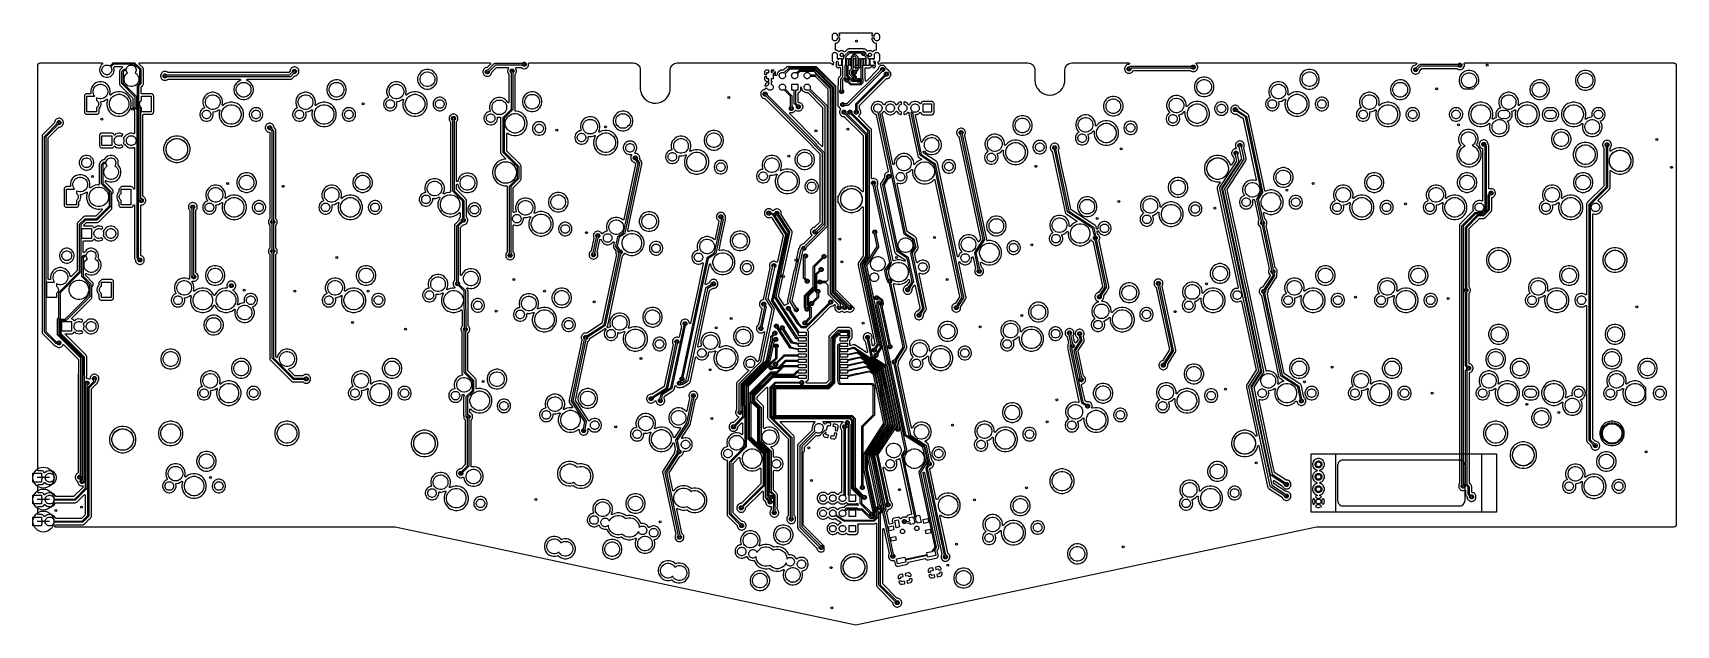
# Model space of a CAD drawing. Extents: x 59 to 2996, y -153 to 1402.
# Drawn here: x 471.1 to 808.2, y 593.7 to 715.2 of the extents above; entities that cross this region are included whole.
import ezdxf

# ---------------------------------------------------------------- set-up
doc = ezdxf.new("R2010")
doc.units = 0
doc.layers.get('0').update_dxf_attribs({"linetype": 'CONTINUOUS'})
doc.layers.add('BLACK', color=7, linetype='CONTINUOUS')
doc.layers.add('OLED', color=7, linetype='CONTINUOUS')

msp = doc.modelspace()

# ---------------------------------------------------------------- linework, layer by layer
for p, q in [((733.34, 616.86), (733.34, 628.86)), ((733.34, 628.86), (771.34, 628.86)), ((733.34, 616.86), (733.34, 628.86)), ((738.34, 628.86), (738.34, 616.86)), ((739.84, 627.58), (763.84, 627.58)), ((768.34, 616.86), (768.34, 628.86)), ((771.34, 628.86), (771.34, 616.86)), ((738.84, 619.13), (738.84, 626.58)), ((764.84, 626.58), (764.84, 619.13)), ((763.84, 618.13), (739.84, 618.13)), ((771.34, 616.86), (733.34, 616.86))]:
    msp.add_line(p, q)
at = {"color": 2, "linetype": 'Continuous'}
for p, q in [((474.55, 623.95), (472.02, 623.95)), ((474.55, 619.45), (472.02, 619.45)), ((474.54, 614.95), (472.02, 614.95))]:
    msp.add_line(p, q, dxfattribs=at)
for centre, radius in [((500.65, 691.29), 2.2), ((796.72, 688.91), 2.2), ((568.12, 686.53), 2.2), ((714.17, 687.32), 2.2), ((639.03, 681.03), 2.2), ((489.54, 631.76), 2.2), ((795.07, 633.03), 2.2), ((551.45, 630.96), 2.2), ((719.72, 630.96), 2.2), ((776.87, 628.58), 2.2), ((473.28, 623.95), 2.15), ((473.28, 619.45), 2.15), ((473.28, 614.95), 2.15), ((639.56, 605.56), 2.2)]:
    msp.add_circle(centre, radius, dxfattribs=at)
at = {"linetype": 'Continuous'}
for centre in [(734.84, 626.67), (734.84, 624.13), (734.84, 621.59), (734.84, 619.05)]:
    msp.add_circle(centre, 0.5, dxfattribs=at)
for centre, start, end in [((739.84, 626.58), 90, 180), ((763.84, 626.58), 0, 90), ((739.84, 619.13), 180, 270), ((763.84, 619.13), 270, 0)]:
    msp.add_arc(centre, 1, start, end)
at = {"layer": 'BLACK', "linetype": 'Continuous'}
for p, q in [((641.31, 711.36), (641.31, 711.36)), ((491.93, 709.02), (491.93, 709.02)), ((628.69, 704), (628.69, 704)), ((638.48, 654.21), (638.48, 654.21)), ((765.8, 645.4), (765.8, 645.4)), ((604.29, 643.01), (604.29, 643.01)), ((650.77, 614.57), (650.77, 614.57))]:
    msp.add_line(p, q, dxfattribs=at)
for points in [[(643.98, 713.59), (643.9, 713.65), (643.84, 713.72), (643.79, 713.81), (643.77, 713.9), (643.76, 713.98), (643.76, 714.05), (643.25, 714.05), (643.25, 713.89), (643.29, 713.7), (643.37, 713.51), (643.48, 713.35), (643.62, 713.21), (643.79, 713.1), (643.94, 713.05), (643.94, 713.05), (643.95, 713.06), (643.95, 713.06), (643.95, 713.06), (643.96, 713.06), (643.97, 713.06), (643.97, 713.06), (643.97, 713.06), (643.98, 713.06), (644, 713.07), (644, 713.07), (644, 713.07), (644.01, 713.07), (644.02, 713.06), (644.02, 713.06), (644.02, 713.06), (644.03, 713.06), (644.04, 713.06), (644.05, 713.06), (644.05, 713.06), (644.06, 713.05), (644.07, 713.05), (644.07, 713.05), (644.07, 713.04), (644.08, 713.04), (644.09, 713.03), (644.09, 713.03), (644.09, 713.03), (644.09, 713.02), (644.1, 713.01), (644.1, 713.01), (644.1, 713.01), (644.11, 713), (644.11, 712.99), (644.11, 712.99), (644.12, 712.99), (644.12, 712.98), (644.12, 712.97), (644.12, 712.97), (644.12, 712.96), (644.12, 712.95), (644.13, 712.94), (644.13, 712.94), (644.13, 712.94), (644.13, 711.74), (644.13, 711.73), (644.12, 711.73), (644.13, 711.73), (644.12, 711.72), (644.12, 711.71), (644.12, 711.71), (644.12, 711.71), (644.12, 711.7), (644.11, 711.69), (644.11, 711.68), (644.11, 711.68), (644.11, 711.67), (644.1, 711.66), (644.1, 711.66), (644.1, 711.66), (644.09, 711.65), (644.09, 711.65), (644.09, 711.64), (644.08, 711.64), (644.08, 711.64), (644.07, 711.63), (644.07, 711.63), (644.06, 711.63), (644.05, 711.62), (644.05, 711.62), (644.04, 711.62), (644.04, 711.62), (644.03, 711.61), (644.02, 711.61), (644.02, 711.61), (644.02, 711.61), (644.01, 711.61), (644, 711.61), (644, 711.61), (643.99, 711.61), (643.98, 711.61), (643.97, 711.61), (643.97, 711.61), (643.97, 711.61), (643.96, 711.62), (643.95, 711.62), (643.95, 711.62), (643.95, 711.62), (643.94, 711.63), (643.79, 711.57), (643.62, 711.47), (643.49, 711.33), (643.49, 711.33), (643.48, 711.33), (643.47, 711.32), (643.47, 711.32), (643.47, 711.32), (643.46, 711.31), (643.45, 711.31), (643.45, 711.31), (643.45, 711.31), (643.44, 711.3), (643.43, 711.3), (643.42, 711.3), (643.42, 711.3), (643.41, 711.3), (643.4, 711.3), (643.4, 711.3), (643.4, 711.3), (643.39, 711.3), (643.38, 711.3), (643.37, 711.3), (643.37, 711.3), (643.36, 711.3), (643.35, 711.31), (643.35, 711.31), (643.35, 711.31), (643.34, 711.31), (643.33, 711.32), (643.22, 711.39), (643.07, 711.45), (642.91, 711.49), (642.75, 711.49), (642.59, 711.45), (642.45, 711.4), (642.45, 711.4), (642.45, 711.4), (642.45, 711.4), (642.45, 711.4), (642.44, 711.39), (642.42, 711.39), (642.42, 711.39), (642.42, 711.39), (642.41, 711.39), (642.4, 711.39), (642.4, 711.39), (642.4, 711.39), (642.39, 711.39), (642.37, 711.39), (642.37, 711.39), (642.37, 711.39), (642.36, 711.39), (642.35, 711.4), (642.35, 711.4), (642.35, 711.4), (642.34, 711.4), (642.33, 711.41), (642.33, 711.41), (642.33, 711.41), (642.32, 711.42), (642.31, 711.42), (642.31, 711.43), (642.31, 711.43), (642.3, 711.43), (642.29, 711.44), (642.26, 711.5), (642.13, 711.63), (641.98, 711.73), (641.81, 711.8), (641.64, 711.83), (641.55, 711.83), (641.55, 711.83), (641.55, 711.83), (641.54, 711.83), (641.54, 711.83), (641.53, 711.83), (641.52, 711.84), (641.52, 711.84), (641.44, 711.86), (641.4, 711.87), (641.33, 711.87), (641.33, 711.87), (641.3, 711.88), (641.27, 711.87), (641.27, 711.87), (641.27, 711.87), (641.26, 711.87), (638.62, 711.87), (638.61, 711.87), (638.61, 711.87), (638.6, 711.87), (638.58, 711.88), (638.49, 711.87), (638.49, 711.87), (638.44, 711.86), (638.36, 711.84), (638.36, 711.84), (638.31, 711.82), (638.19, 711.76), (638.1, 711.69), (638.1, 711.69), (638.08, 711.67), (638.06, 711.65), (638.06, 711.65), (638.06, 711.64), (638.05, 711.64), (637.73, 711.32), (637.73, 711.32), (637.73, 711.32), (637.73, 711.32), (637.73, 711.32), (637.72, 711.31), (637.71, 711.3), (637.71, 711.3), (637.71, 711.3), (637.7, 711.3), (637.69, 711.29), (637.69, 711.29), (637.69, 711.29), (637.68, 711.29), (637.67, 711.28), (637.67, 711.28), (637.67, 711.28), (637.66, 711.28), (637.64, 711.28), (637.64, 711.28), (637.64, 711.28), (637.63, 711.28), (637.62, 711.28), (637.62, 711.28), (637.62, 711.28), (637.61, 711.29), (637.6, 711.29), (637.59, 711.29), (637.59, 711.29), (637.58, 711.3), (637.57, 711.3), (637.44, 711.39), (637.29, 711.45), (637.13, 711.49), (636.97, 711.49), (636.81, 711.45), (636.65, 711.39), (636.55, 711.32), (636.54, 711.32), (636.53, 711.31), (636.52, 711.31), (636.52, 711.31), (636.52, 711.31), (636.51, 711.3), (636.5, 711.3), (636.5, 711.3), (636.5, 711.3), (636.49, 711.3), (636.48, 711.3), (636.48, 711.3), (636.47, 711.3), (636.46, 711.3), (636.45, 711.3), (636.45, 711.3), (636.45, 711.3), (636.44, 711.3), (636.43, 711.31), (636.43, 711.31), (636.43, 711.31), (636.42, 711.31), (636.41, 711.32), (636.4, 711.32), (636.4, 711.32), (636.4, 711.33), (636.39, 711.33), (636.25, 711.47), (636.09, 711.57), (635.94, 711.62), (635.94, 711.62), (635.94, 711.62), (635.93, 711.62), (635.92, 711.61), (635.92, 711.61), (635.92, 711.61), (635.91, 711.61), (635.9, 711.61), (635.89, 711.61), (635.89, 711.6), (635.88, 711.6), (635.87, 711.6), (635.87, 711.6), (635.87, 711.6), (635.86, 711.6), (635.85, 711.6), (635.84, 711.6), (635.84, 711.61), (635.83, 711.61), (635.82, 711.61), (635.82, 711.61), (635.82, 711.61), (635.81, 711.62), (635.8, 711.62), (635.8, 711.62), (635.8, 711.62), (635.79, 711.63), (635.78, 711.64), (635.78, 711.64), (635.78, 711.64), (635.77, 711.65), (635.76, 711.66), (635.76, 711.66), (635.76, 711.66), (635.76, 711.67), (635.75, 711.68), (635.75, 711.68), (635.75, 711.68), (635.75, 711.69), (635.74, 711.7), (635.74, 711.7), (635.74, 711.7), (635.74, 711.72), (635.74, 711.73), (635.74, 711.73), (635.74, 711.73), (635.74, 712.95), (635.74, 712.95), (635.74, 712.95), (635.74, 712.95), (635.74, 712.96), (635.74, 712.97), (635.74, 712.97), (635.74, 712.98), (635.75, 712.99), (635.75, 713), (635.75, 713), (635.75, 713), (635.76, 713.01), (635.76, 713.02), (635.76, 713.02), (635.77, 713.02), (635.77, 713.03), (635.78, 713.04), (635.78, 713.04), (635.78, 713.04), (635.79, 713.05), (635.8, 713.05), (635.8, 713.05), (635.8, 713.05), (635.81, 713.06), (635.82, 713.06), (635.82, 713.06), (635.82, 713.07), (635.83, 713.07), (635.84, 713.07), (635.85, 713.07), (635.85, 713.07), (635.86, 713.07), (635.87, 713.07), (635.87, 713.07), (635.87, 713.07), (635.88, 713.07), (635.89, 713.07), (635.9, 713.07), (635.9, 713.07), (635.91, 713.07), (635.92, 713.06), (635.92, 713.06), (635.92, 713.06), (635.93, 713.06), (635.94, 713.05), (635.94, 713.05), (636.09, 713.1), (636.25, 713.21), (636.39, 713.35), (636.51, 713.51), (636.58, 713.7), (636.63, 713.89), (636.63, 714.05), (636.12, 714.05), (636.12, 713.98), (636.11, 713.9), (636.08, 713.81), (636.04, 713.72), (635.97, 713.65), (635.9, 713.59), (635.81, 713.54), (635.72, 713.51), (635.62, 713.5), (635.52, 713.51), (635.43, 713.54), (635.34, 713.59), (635.26, 713.65), (635.2, 713.72), (635.15, 713.81), (635.13, 713.9), (635.12, 713.98), (635.12, 714.63), (635.13, 714.7), (635.15, 714.8), (635.2, 714.88), (635.26, 714.96), (635.34, 715.02), (635.43, 715.07), (635.52, 715.1), (635.62, 715.11), (635.72, 715.1), (635.81, 715.07), (635.87, 715.03), (635.9, 715.02), (635.97, 714.96), (636.04, 714.88), (636.08, 714.8), (636.11, 714.7), (636.12, 714.63), (636.12, 714.56), (636.63, 714.56), (636.63, 714.72), (636.58, 714.91), (636.55, 714.98), (636.55, 714.99), (636.55, 714.99), (636.55, 714.99), (636.55, 715), (636.54, 715.01), (636.54, 715.01), (636.54, 715.01), (636.54, 715.02), (636.54, 715.03), (636.54, 715.04), (636.54, 715.04), (636.54, 715.05), (636.54, 715.06), (636.55, 715.06), (636.55, 715.06), (636.55, 715.07), (636.55, 715.08), (636.55, 715.08), (636.55, 715.08), (636.56, 715.09), (636.56, 715.1), (636.56, 715.11), (636.56, 715.11), (636.57, 715.11), (636.58, 715.12), (636.58, 715.12), (636.58, 715.12), (636.59, 715.13), (636.6, 715.14), (636.6, 715.14), (636.6, 715.14), (636.61, 715.15), (636.62, 715.15), (636.62, 715.15), (636.62, 715.15), (636.63, 715.16), (636.64, 715.16), (636.64, 715.16), (636.64, 715.16), (636.66, 715.16), (636.67, 715.16), (636.67, 715.16), (636.67, 715.16), (643.21, 715.16), (643.21, 715.16), (643.21, 715.16), (643.21, 715.16), (643.22, 715.16), (643.23, 715.16), (643.23, 715.16), (643.23, 715.16), (643.25, 715.16), (643.26, 715.15), (643.26, 715.15), (643.26, 715.15), (643.27, 715.15), (643.28, 715.14), (643.28, 715.14), (643.28, 715.14), (643.29, 715.13), (643.3, 715.12), (643.3, 715.12), (643.3, 715.12), (643.31, 715.11), (643.31, 715.1), (643.31, 715.1), (643.31, 715.1), (643.32, 715.09), (643.32, 715.08), (643.32, 715.08), (643.32, 715.08), (643.33, 715.07), (643.33, 715.06), (643.33, 715.06), (643.33, 715.06), (643.33, 715.05), (643.33, 715.03), (643.33, 715.03), (643.33, 715.03), (643.33, 715.02), (643.33, 715.01), (643.33, 715.01), (643.33, 715.01), (643.33, 715), (643.32, 714.99), (643.32, 714.99), (643.32, 714.98), (643.29, 714.91), (643.25, 714.72), (643.25, 714.56), (643.76, 714.56), (643.76, 714.63), (643.77, 714.7), (643.79, 714.8), (643.84, 714.88), (643.9, 714.96), (643.98, 715.02), (644.07, 715.07), (644.16, 715.1), (644.26, 715.11), (644.36, 715.1), (644.45, 715.07), (644.51, 715.03), (644.54, 715.02), (644.61, 714.96), (644.68, 714.88), (644.72, 714.8), (644.75, 714.7), (644.76, 714.63), (644.76, 713.98), (644.75, 713.9), (644.72, 713.81), (644.68, 713.72), (644.61, 713.65), (644.54, 713.59), (644.45, 713.54), (644.36, 713.51), (644.26, 713.5), (644.16, 713.51), (644.07, 713.54)], [(641.34, 711.36), (641.37, 711.35), (641.41, 711.33), (641.41, 711.33), (641.43, 711.31), (641.43, 711.31), (641.44, 711.31), (641.51, 711.32), (641.59, 711.32), (641.67, 711.31), (641.74, 711.28), (641.8, 711.23), (641.86, 711.18), (641.9, 711.11), (641.93, 711.04), (641.95, 710.96), (641.95, 710.88), (641.93, 710.81), (642.36, 710.39), (642.36, 710.38), (642.37, 710.37), (642.37, 710.37), (642.38, 710.36), (642.39, 710.35), (642.4, 710.33), (642.41, 710.32), (642.42, 710.28), (642.42, 710.28), (642.42, 710.25), (642.42, 710.25), (642.42, 710.25), (642.42, 710.24), (642.42, 709.93), (642.69, 709.93), (642.69, 708.48), (642.09, 708.48), (642.09, 709.24), (642.09, 709.24), (642.07, 709.26), (642.07, 709.26), (642.05, 709.29), (642.04, 709.33), (642.04, 709.36), (642.04, 709.36), (642.04, 709.37), (642.04, 709.38), (642.04, 710.17), (641.67, 710.54), (641.59, 710.52), (641.51, 710.52), (641.43, 710.54), (641.36, 710.57), (641.29, 710.61), (641.24, 710.67), (641.2, 710.73), (641.17, 710.81), (641.15, 710.88), (641.15, 710.96), (641.15, 710.98), (638.65, 710.98), (637.84, 710.17), (637.84, 709.56), (637.84, 709.55), (637.84, 709.51), (637.82, 709.48), (637.81, 709.44), (637.79, 709.42), (637.79, 709.42), (637.79, 709.42), (637.79, 708.48), (637.68, 708.48), (637.68, 706.07), (637.68, 706.06), (637.68, 706.02), (637.66, 705.99), (637.65, 705.96), (637.63, 705.93), (637.62, 705.93), (637.62, 705.92), (637.22, 705.52), (637.22, 703.49), (637.28, 703.44), (637.34, 703.39), (637.38, 703.32), (637.41, 703.25), (637.43, 703.17), (637.43, 703.09), (637.41, 703.02), (637.38, 702.94), (637.34, 702.88), (637.28, 702.82), (637.22, 702.78), (637.15, 702.75), (637.07, 702.73), (636.99, 702.73), (636.91, 702.75), (636.84, 702.78), (636.77, 702.82), (636.72, 702.88), (636.67, 702.94), (636.64, 703.02), (636.63, 703.09), (636.63, 703.17), (636.64, 703.25), (636.67, 703.32), (636.72, 703.39), (636.77, 703.44), (636.84, 703.49), (636.84, 705.59), (636.84, 705.6), (636.84, 705.61), (636.84, 705.61), (636.84, 705.64), (636.85, 705.68), (636.87, 705.71), (636.89, 705.74), (636.9, 705.74), (637.3, 706.14), (637.3, 708.48), (637.19, 708.48), (637.19, 709.93), (637.46, 709.93), (637.46, 710.24), (637.46, 710.25), (637.46, 710.28), (637.47, 710.32), (637.49, 710.35), (637.49, 710.35), (637.51, 710.38), (637.52, 710.39), (638.43, 711.3), (638.44, 711.31), (638.45, 711.31), (638.45, 711.31), (638.47, 711.33), (638.5, 711.35), (638.54, 711.36), (638.58, 711.36), (638.58, 711.36), (641.29, 711.36), (641.3, 711.36), (641.31, 711.36)], [(680.3, 702.47), (680.36, 702.48), (680.36, 702.48), (680.36, 702.48), (680.36, 702.48), (680.42, 702.49), (680.42, 702.49), (680.88, 702.63), (680.93, 702.65), (680.94, 702.65), (680.94, 702.65), (680.99, 702.68), (680.99, 702.68), (681.42, 702.91), (681.46, 702.94), (681.47, 702.94), (681.47, 702.94), (681.51, 702.97), (681.52, 702.97), (681.89, 703.28), (681.93, 703.32), (681.93, 703.32), (681.93, 703.32), (681.97, 703.36), (681.97, 703.37), (682.28, 703.74), (682.31, 703.79), (682.31, 703.79), (682.31, 703.79), (682.34, 703.84), (682.34, 703.84), (682.57, 704.26), (682.59, 704.32), (682.59, 704.32), (682.59, 704.32), (682.61, 704.35), (682.61, 704.35), (682.61, 704.37), (682.62, 704.37), (682.75, 704.84), (682.77, 704.89), (682.77, 704.89), (682.78, 704.95), (682.78, 704.95), (682.83, 705.44), (682.83, 705.44), (682.83, 705.44), (682.83, 705.47), (682.83, 707.54), (682.83, 707.54), (682.83, 707.55), (682.83, 707.55), (682.86, 707.84), (682.86, 707.84), (682.86, 707.85), (682.86, 707.86), (682.93, 708.1), (682.94, 708.1), (682.94, 708.11), (682.94, 708.12), (683.06, 708.34), (683.06, 708.35), (683.07, 708.36), (683.08, 708.37), (683.23, 708.56), (683.24, 708.56), (683.24, 708.57), (683.25, 708.58), (683.45, 708.74), (683.45, 708.74), (683.45, 708.74), (683.45, 708.74), (683.46, 708.74), (683.47, 708.75), (683.69, 708.87), (683.69, 708.87), (683.7, 708.88), (683.71, 708.88), (683.95, 708.95), (683.95, 708.96), (683.96, 708.96), (683.97, 708.96), (684.26, 708.99), (684.26, 708.99), (684.26, 708.99), (684.27, 708.99), (695.93, 708.99), (695.93, 708.99), (695.94, 708.99), (695.95, 708.99), (695.95, 708.99), (695.96, 708.99), (695.96, 708.99), (695.97, 708.98), (695.98, 708.98), (695.98, 708.98), (695.99, 708.98), (695.99, 708.97), (696, 708.97), (696, 708.97), (696.01, 708.96), (696.01, 708.96), (696.02, 708.96), (696.02, 708.95), (696.03, 708.95), (696.03, 708.94), (696.03, 708.94), (696.04, 708.93), (696.04, 708.93), (696.05, 708.92), (696.05, 708.92), (696.05, 708.91), (696.05, 708.9), (696.05, 708.9), (696.06, 708.89), (696.06, 708.89), (696.06, 708.88), (696.06, 708.87), (696.06, 708.87), (696.06, 708.86), (696.06, 708.86), (696.06, 708.85), (696.06, 708.84), (696.06, 708.84), (696.06, 708.83), (696.05, 708.83), (696.05, 708.82), (696.05, 708.81), (696.05, 708.81), (696.04, 708.8), (696.04, 708.8), (696.04, 708.79), (696.03, 708.79), (696.03, 708.78), (696.03, 708.78), (696.02, 708.77), (696.02, 708.77), (696.01, 708.76), (696.01, 708.76), (696, 708.76), (696, 708.75), (695.99, 708.75), (695.93, 708.72), (695.93, 708.71), (695.92, 708.71), (695.92, 708.71), (695.92, 708.71), (695.91, 708.7), (695.9, 708.7), (695.9, 708.7), (695.89, 708.7), (695.89, 708.69), (695.88, 708.69), (695.87, 708.69), (695.87, 708.69), (695.7, 708.65), (695.54, 708.59), (695.39, 708.49), (695.26, 708.36), (695.16, 708.21), (695.09, 708.05), (695.06, 707.87), (695.06, 707.69), (695.09, 707.52), (695.16, 707.35), (695.26, 707.2), (695.39, 707.08), (695.54, 706.98), (695.7, 706.91), (695.88, 706.87), (696.06, 706.87), (696.23, 706.91), (696.4, 706.98), (696.55, 707.08), (696.67, 707.2), (696.77, 707.35), (696.77, 707.36), (696.77, 707.36), (696.77, 707.36), (696.77, 707.36), (696.77, 707.36), (696.78, 707.37), (696.79, 707.38), (696.79, 707.38), (696.79, 707.38), (696.79, 707.39), (696.8, 707.4), (696.8, 707.4), (696.8, 707.4), (696.81, 707.41), (696.82, 707.41), (696.82, 707.41), (696.82, 707.41), (696.83, 707.42), (696.84, 707.42), (696.84, 707.42), (696.84, 707.43), (696.85, 707.43), (696.87, 707.43), (696.87, 707.43), (696.87, 707.43), (696.88, 707.43), (696.89, 707.43), (708.53, 707.43), (708.53, 707.43), (708.53, 707.43), (708.53, 707.43), (708.53, 707.43), (708.54, 707.43), (708.56, 707.43), (708.56, 707.43), (708.56, 707.43), (708.57, 707.43), (708.58, 707.42), (708.58, 707.42), (708.58, 707.42), (708.59, 707.42), (708.6, 707.41), (708.73, 707.33), (708.89, 707.26), (709.07, 707.22), (709.25, 707.22), (709.42, 707.26), (709.59, 707.33), (709.74, 707.43), (709.86, 707.55), (709.96, 707.7), (710.03, 707.87), (710.07, 708.04), (710.07, 708.22), (710.03, 708.4), (709.96, 708.56), (709.86, 708.71), (709.8, 708.77), (709.8, 708.77), (709.8, 708.77), (709.8, 708.77), (709.8, 708.77), (709.79, 708.78), (709.78, 708.79), (709.78, 708.79), (709.78, 708.79), (709.78, 708.8), (709.77, 708.82), (709.77, 708.82), (709.77, 708.82), (709.77, 708.83), (709.77, 708.84), (709.77, 708.84), (709.77, 708.84), (709.77, 708.85), (709.76, 708.86), (709.76, 708.86), (709.76, 708.86), (709.77, 708.88), (709.77, 708.89), (709.77, 708.89), (709.77, 708.89), (709.77, 708.9), (709.77, 708.91), (709.77, 708.91), (709.77, 708.91), (709.78, 708.92), (709.79, 708.93), (709.79, 708.93), (709.79, 708.93), (709.79, 708.94), (709.8, 708.95), (709.8, 708.95), (709.8, 708.95), (709.81, 708.96), (709.82, 708.97), (709.82, 708.97), (709.82, 708.97), (709.83, 708.97), (709.84, 708.98), (709.84, 708.98), (709.84, 708.98), (709.85, 708.98), (709.87, 708.99), (709.87, 708.99), (709.87, 708.99), (709.88, 708.99), (709.89, 708.99), (754.87, 708.99), (754.87, 708.99), (754.87, 708.99), (754.87, 708.99), (754.87, 708.99), (754.89, 708.99), (754.9, 708.99), (754.9, 708.99), (754.9, 708.99), (754.91, 708.98), (754.92, 708.98), (754.92, 708.98), (754.92, 708.98), (754.93, 708.97), (754.94, 708.97), (754.94, 708.97), (754.94, 708.97), (754.95, 708.96), (754.96, 708.95), (754.96, 708.95), (754.96, 708.95), (754.97, 708.94), (754.98, 708.93), (754.98, 708.93), (754.98, 708.93), (754.98, 708.92), (754.99, 708.91), (754.99, 708.91), (754.99, 708.91), (754.99, 708.9), (755, 708.89), (755, 708.89), (755, 708.89), (755, 708.87), (755, 708.86), (755, 708.86), (755, 708.86), (755, 708.85), (755, 708.84), (755, 708.84), (755, 708.84), (754.99, 708.83), (754.99, 708.81), (754.99, 708.81), (754.99, 708.81), (754.98, 708.8), (754.98, 708.79), (754.98, 708.79), (754.98, 708.79), (754.97, 708.78), (754.96, 708.77), (754.73, 708.54), (754.73, 708.54), (754.73, 708.54), (754.73, 708.54), (754.73, 708.54), (754.72, 708.54), (754.71, 708.53), (754.71, 708.53), (754.71, 708.53), (754.7, 708.52), (754.69, 708.52), (754.69, 708.52), (754.69, 708.52), (754.68, 708.51), (754.67, 708.51), (754.52, 708.48), (754.35, 708.41), (754.2, 708.31), (754.08, 708.19), (753.98, 708.04), (753.91, 707.87), (753.88, 707.7), (753.88, 707.52), (753.91, 707.34), (753.98, 707.18), (754.08, 707.03), (754.2, 706.9), (754.35, 706.8), (754.52, 706.73), (754.69, 706.7), (754.87, 706.7), (755.05, 706.73), (755.21, 706.8), (755.36, 706.9), (755.49, 707.03), (755.59, 707.18), (755.66, 707.34), (755.69, 707.49), (755.69, 707.49), (755.69, 707.49), (755.69, 707.49), (755.69, 707.49), (755.69, 707.5), (755.69, 707.52), (755.69, 707.52), (755.69, 707.52), (755.7, 707.53), (755.71, 707.54), (755.71, 707.54), (755.71, 707.54), (755.71, 707.55), (755.72, 707.56), (755.96, 707.8), (755.96, 707.8), (755.96, 707.8), (755.96, 707.8), (755.96, 707.8), (755.97, 707.81), (755.98, 707.81), (755.98, 707.81), (755.98, 707.81), (755.99, 707.82), (756, 707.82), (756, 707.83), (756, 707.83), (756.02, 707.83), (756.03, 707.83), (756.03, 707.83), (756.03, 707.83), (756.04, 707.83), (756.05, 707.83), (763.23, 707.83), (763.23, 707.83), (763.23, 707.83), (763.23, 707.83), (763.23, 707.83), (763.24, 707.83), (763.26, 707.83), (763.26, 707.83), (763.26, 707.83), (763.27, 707.83), (763.28, 707.82), (763.28, 707.82), (763.28, 707.82), (763.29, 707.82), (763.3, 707.81), (763.43, 707.73), (763.59, 707.66), (763.77, 707.62), (763.95, 707.62), (764.12, 707.66), (764.29, 707.73), (764.44, 707.83), (764.56, 707.95), (764.66, 708.1), (764.73, 708.27), (764.77, 708.44), (764.77, 708.62), (764.73, 708.8), (764.72, 708.81), (764.72, 708.82), (764.72, 708.82), (764.72, 708.82), (764.72, 708.82), (764.72, 708.83), (764.72, 708.84), (764.72, 708.84), (764.72, 708.84), (764.72, 708.85), (764.71, 708.86), (764.71, 708.86), (764.71, 708.86), (764.72, 708.88), (764.72, 708.89), (764.72, 708.89), (764.72, 708.89), (764.72, 708.9), (764.72, 708.91), (764.72, 708.91), (764.72, 708.91), (764.73, 708.92), (764.74, 708.93), (764.74, 708.93), (764.74, 708.93), (764.74, 708.94), (764.75, 708.95), (764.75, 708.95), (764.75, 708.95), (764.76, 708.96), (764.77, 708.97), (764.77, 708.97), (764.77, 708.97), (764.78, 708.97), (764.79, 708.98), (764.79, 708.98), (764.79, 708.98), (764.8, 708.98), (764.82, 708.99), (764.82, 708.99), (764.82, 708.99), (764.83, 708.99), (764.84, 708.99), (807.77, 708.99), (807.77, 708.99), (807.77, 708.99), (807.78, 708.99), (807.87, 708.98), (807.87, 708.98), (807.88, 708.98), (807.89, 708.98), (807.95, 708.96), (807.95, 708.96), (807.96, 708.95), (807.97, 708.95), (808.02, 708.92), (808.02, 708.92), (808.03, 708.92), (808.04, 708.91), (808.08, 708.87), (808.08, 708.87), (808.08, 708.87), (808.09, 708.87), (808.09, 708.87), (808.1, 708.86), (808.14, 708.81), (808.14, 708.81), (808.14, 708.8), (808.15, 708.79), (808.18, 708.74), (808.18, 708.74), (808.18, 708.73), (808.19, 708.72), (808.2, 708.67), (808.2, 708.67), (808.21, 708.66), (808.21, 708.64), (808.22, 708.56), (808.22, 708.55), (808.22, 708.55), (808.22, 708.54), (808.22, 614.27), (808.22, 614.27), (808.22, 614.26), (808.22, 614.26), (808.21, 614.16), (808.21, 614.16), (808.21, 614.15), (808.2, 614.14), (808.19, 614.09), (808.19, 614.09), (808.18, 614.07), (808.18, 614.06), (808.15, 614.01), (808.15, 614.01), (808.15, 614), (808.14, 613.99), (808.1, 613.95), (808.1, 613.95), (808.09, 613.94), (808.09, 613.93), (808.04, 613.9), (808.04, 613.9), (808.03, 613.89), (808.02, 613.88), (807.97, 613.86), (807.97, 613.86), (807.96, 613.85), (807.95, 613.85), (807.9, 613.83), (807.9, 613.83), (807.9, 613.83), (807.9, 613.83), (807.88, 613.83), (807.87, 613.83), (807.78, 613.82), (807.78, 613.82), (807.78, 613.82), (807.77, 613.82), (734.64, 613.82), (734.64, 613.82), (734.63, 613.82), (734.63, 613.82), (734.6, 613.82), (734.55, 613.81), (734.55, 613.81), (734.55, 613.81), (734.55, 613.81), (734.55, 613.81), (734.55, 613.81), (734.5, 613.81), (734.47, 613.8), (734.47, 613.8), (734.46, 613.8), (734.46, 613.8), (639.96, 593.71), (639.96, 593.71), (639.96, 593.71), (639.96, 593.71), (639.94, 593.71), (639.93, 593.71), (639.93, 593.71), (639.93, 593.71), (639.92, 593.71), (639.91, 593.71), (639.91, 593.71), (639.91, 593.71), (586.89, 604.98), (563.54, 609.94), (545.41, 613.8), (545.4, 613.8), (545.4, 613.8), (545.4, 613.8), (545.37, 613.81), (545.32, 613.81), (545.32, 613.81), (545.32, 613.81), (545.32, 613.81), (545.32, 613.81), (545.32, 613.81), (545.26, 613.82), (545.24, 613.82), (545.23, 613.82), (545.23, 613.82), (545.22, 613.82), (475.71, 613.82), (475.71, 613.82), (475.71, 613.82), (475.71, 613.82), (475.71, 613.82), (475.7, 613.82), (475.69, 613.82), (475.69, 613.82), (475.69, 613.82), (475.68, 613.82), (475.66, 613.83), (475.66, 613.83), (475.66, 613.83), (475.65, 613.83), (475.64, 613.84), (475.64, 613.84), (475.64, 613.84), (475.63, 613.85), (475.62, 613.85), (475.62, 613.85), (475.62, 613.85), (475.62, 613.86), (475.61, 613.87), (475.61, 613.87), (475.61, 613.87), (475.6, 613.88), (475.6, 613.89), (475.6, 613.9), (475.6, 613.9), (475.59, 613.91), (475.59, 613.92), (475.59, 613.92), (475.59, 613.92), (475.59, 613.93), (475.59, 613.94), (475.59, 613.94), (475.59, 613.94), (475.59, 613.96), (475.59, 613.97), (475.59, 613.97), (475.59, 613.97), (475.59, 613.98), (475.6, 613.99), (475.6, 613.99), (475.6, 613.99), (475.6, 614), (475.61, 614.01), (475.61, 614.01), (475.61, 614.01), (475.62, 614.02), (475.62, 614.03), (475.64, 614.05), (475.76, 614.23), (475.76, 614.23), (475.76, 614.23), (475.76, 614.23), (475.76, 614.23), (475.77, 614.24), (475.78, 614.25), (475.78, 614.25), (475.78, 614.25), (475.79, 614.26), (475.8, 614.26), (475.8, 614.26), (475.8, 614.26), (475.81, 614.27), (475.82, 614.28), (475.82, 614.28), (475.82, 614.28), (475.83, 614.28), (475.84, 614.28), (475.84, 614.28), (475.84, 614.28), (475.86, 614.28), (475.87, 614.29), (481.25, 614.29), (481.25, 614.29), (481.25, 614.28), (481.26, 614.28), (481.28, 614.28), (481.31, 614.28), (481.31, 614.28), (481.41, 614.29), (481.5, 614.32), (481.53, 614.33), (481.53, 614.33), (481.53, 614.33), (481.57, 614.35), (481.57, 614.35), (481.64, 614.39), (481.7, 614.44), (481.73, 614.47), (481.75, 614.49), (481.75, 614.49), (481.75, 614.49), (481.76, 614.5), (482.76, 615.5), (482.9, 615.64), (482.91, 615.65), (482.91, 615.65), (482.91, 615.65), (482.93, 615.67), (483.01, 615.76), (483.07, 615.87), (483.11, 615.99), (483.12, 616.09), (483.12, 616.09), (483.12, 616.12), (483.12, 616.14), (483.12, 616.14), (483.12, 616.15), (483.12, 616.16), (483.12, 642.05), (483.12, 642.05), (483.12, 642.05), (483.12, 642.05), (483.12, 642.05), (483.12, 642.06), (483.12, 642.08), (483.12, 642.08), (483.12, 642.08), (483.12, 642.09), (483.13, 642.1), (483.13, 642.1), (483.13, 642.1), (483.13, 642.11), (483.14, 642.12), (483.14, 642.12), (483.14, 642.12), (483.15, 642.13), (483.15, 642.14), (484.17, 643.16), (484.17, 643.16), (484.17, 643.16), (484.18, 643.16), (484.2, 643.18), (484.28, 643.28), (484.34, 643.39), (484.37, 643.51), (484.38, 643.56), (484.38, 643.56), (484.38, 643.57), (484.38, 643.57), (484.38, 643.58), (484.38, 643.59), (484.38, 643.59), (484.39, 643.6), (484.39, 643.6), (484.39, 643.61), (484.39, 643.62), (484.4, 643.62), (484.4, 643.63), (484.41, 643.63), (484.41, 643.63), (484.41, 643.64), (484.45, 643.68), (484.55, 643.83), (484.62, 643.99), (484.66, 644.17), (484.66, 644.35), (484.62, 644.52), (484.55, 644.69), (484.45, 644.84), (484.33, 644.96), (484.18, 645.06), (484.01, 645.13), (483.84, 645.17), (483.66, 645.17), (483.48, 645.13), (483.32, 645.06), (483.17, 644.96), (483.04, 644.84), (482.94, 644.69), (482.87, 644.52), (482.84, 644.35), (482.84, 644.26), (482.84, 644.26), (482.84, 644.26), (482.84, 644.26), (482.84, 644.26), (482.84, 644.25), (482.84, 644.23), (482.84, 644.23), (482.84, 644.23), (482.83, 644.22), (482.83, 644.21), (482.83, 644.21), (482.83, 644.21), (482.82, 644.2), (482.82, 644.19), (482.82, 644.19), (482.82, 644.19), (482.81, 644.18), (482.8, 644.17), (482.8, 644.17), (482.8, 644.17), (482.79, 644.16), (482.78, 644.15), (482.78, 644.15), (482.78, 644.15), (482.77, 644.15), (482.76, 644.14), (482.76, 644.14), (482.76, 644.14), (482.75, 644.14), (482.74, 644.14), (482.74, 644.14), (482.74, 644.14), (482.72, 644.13), (482.71, 644.13), (482.71, 644.13), (482.71, 644.13), (482.7, 644.13), (482.69, 644.14), (482.69, 644.14), (482.69, 644.14), (482.68, 644.14), (482.66, 644.14), (482.66, 644.14), (482.66, 644.14), (482.65, 644.15), (482.64, 644.15), (482.64, 644.16), (482.47, 644.23), (482.3, 644.26), (482.24, 644.26), (482.24, 644.26), (482.24, 644.26), (482.24, 644.26), (482.24, 644.26), (482.23, 644.26), (482.22, 644.26), (482.22, 644.26), (482.22, 644.26), (482.21, 644.27), (482.19, 644.27), (482.19, 644.27), (482.19, 644.27), (482.18, 644.28), (482.17, 644.28), (482.17, 644.28), (482.17, 644.28), (482.16, 644.29), (482.15, 644.3), (482.15, 644.3), (482.15, 644.3), (482.14, 644.31), (482.14, 644.32), (482.14, 644.32), (482.14, 644.32), (482.13, 644.33), (482.13, 644.34), (482.13, 644.34), (482.13, 644.34), (482.12, 644.35), (482.12, 644.36), (482.12, 644.36), (482.12, 644.36), (482.12, 644.38), (482.12, 644.39), (482.12, 644.63), (482.12, 644.63), (482.12, 644.63), (482.12, 644.64), (482.12, 644.65), (482.12, 644.65), (482.12, 644.66), (482.12, 644.66), (482.14, 644.72), (482.14, 644.72), (482.16, 644.78), (482.16, 644.84), (482.16, 644.84), (482.17, 644.88), (482.17, 644.88), (482.17, 644.9), (482.17, 644.93), (482.17, 644.93), (482.17, 644.94), (482.17, 644.94), (482.17, 648.48), (482.17, 648.48), (482.17, 648.62), (482.17, 648.62), (482.17, 648.63), (482.17, 648.63), (482.17, 648.66), (482.16, 648.78), (482.12, 648.9), (482.06, 649.01), (482, 649.09), (482, 649.09), (481.98, 649.11), (481.96, 649.12), (481.96, 649.12), (481.96, 649.13), (481.95, 649.13), (477.84, 653.24), (477.84, 653.25), (477.84, 653.25), (477.84, 653.25), (477.84, 653.25), (477.83, 653.26), (477.82, 653.27), (477.82, 653.27), (477.82, 653.27), (477.82, 653.28), (477.81, 653.29), (477.81, 653.29), (477.81, 653.29), (477.81, 653.3), (477.81, 653.31), (477.81, 653.31), (477.81, 653.31), (477.8, 653.32), (477.8, 653.34), (477.8, 653.34), (477.8, 653.34), (477.8, 653.35), (477.81, 653.36), (477.81, 653.36), (477.81, 653.36), (477.81, 653.37), (477.81, 653.38), (477.81, 653.38), (477.81, 653.38), (477.82, 653.4), (477.82, 653.41), (477.82, 653.41), (477.83, 653.41), (477.83, 653.42), (477.84, 653.42), (477.84, 653.43), (477.84, 653.43), (477.85, 653.43), (477.86, 653.44), (477.86, 653.44), (477.86, 653.44), (477.87, 653.45), (477.88, 653.45), (477.88, 653.45), (477.88, 653.45), (477.89, 653.46), (477.91, 653.46), (477.91, 653.46), (477.91, 653.46), (477.92, 653.46), (477.93, 653.46), (479.06, 653.46), (479.16, 653.47), (479.26, 653.5), (479.35, 653.55), (479.42, 653.61), (479.49, 653.69), (479.54, 653.78), (479.54, 653.78), (479.54, 653.79), (479.55, 653.8), (479.55, 653.8), (479.55, 653.8), (479.56, 653.81), (479.56, 653.82), (479.57, 653.82), (479.57, 653.82), (479.58, 653.83), (479.58, 653.83), (479.59, 653.83), (479.59, 653.83), (479.6, 653.84), (479.61, 653.84), (479.61, 653.84), (479.61, 653.84), (479.62, 653.85), (479.63, 653.85), (479.63, 653.85), (479.64, 653.85), (479.65, 653.85), (479.66, 653.85), (479.66, 653.85), (479.66, 653.85), (479.67, 653.85), (479.68, 653.85), (479.68, 653.84), (479.69, 653.84), (479.69, 653.84), (479.7, 653.84), (479.71, 653.84), (479.71, 653.83), (479.72, 653.83), (479.72, 653.82), (479.73, 653.82), (479.73, 653.82), (479.74, 653.81), (479.74, 653.81), (479.74, 653.8), (479.75, 653.8), (479.75, 653.79), (479.76, 653.79), (479.76, 653.78), (479.76, 653.78), (479.76, 653.77), (479.77, 653.77), (479.8, 653.66), (480.04, 653.55), (480.32, 653.48), (480.62, 653.46), (480.91, 653.5), (481.2, 653.6), (481.32, 653.66), (481.37, 653.8), (481.07, 654.11), (481.04, 654.09), (480.85, 654.01), (480.66, 653.97), (480.46, 653.97), (480.27, 654.01), (480.09, 654.09), (479.93, 654.2), (479.79, 654.34), (479.68, 654.5), (479.6, 654.68), (479.56, 654.87), (479.56, 655.07), (479.6, 655.26), (479.68, 655.45), (479.79, 655.61), (479.93, 655.75), (480.09, 655.86), (480.27, 655.93), (480.46, 655.97), (480.66, 655.97), (480.85, 655.93), (481.04, 655.86), (481.07, 655.84), (481.37, 656.14), (481.32, 656.28), (481.09, 656.39), (480.8, 656.47), (480.5, 656.49), (480.21, 656.45), (479.93, 656.35), (479.81, 656.28), (479.77, 656.18), (479.77, 656.18), (479.76, 656.17), (479.76, 656.16), (479.76, 656.16), (479.76, 656.16), (479.75, 656.15), (479.75, 656.14), (479.74, 656.14), (479.74, 656.14), (479.73, 656.13), (479.73, 656.12), (479.73, 656.12), (479.72, 656.12), (479.72, 656.12), (479.71, 656.11), (479.7, 656.11), (479.7, 656.11), (479.69, 656.11), (479.68, 656.1), (479.68, 656.1), (479.68, 656.1), (479.67, 656.1), (479.66, 656.1), (479.66, 656.1), (479.65, 656.1), (479.64, 656.1), (479.64, 656.1), (479.63, 656.1), (479.63, 656.1), (479.62, 656.1), (479.61, 656.1), (479.61, 656.1), (479.6, 656.1), (479.6, 656.11), (479.59, 656.11), (479.59, 656.11), (479.58, 656.12), (479.58, 656.12), (479.57, 656.13), (479.57, 656.13), (479.56, 656.13), (479.56, 656.14), (479.55, 656.14), (479.55, 656.15), (479.55, 656.15), (479.54, 656.16), (479.54, 656.16), (479.49, 656.26), (479.42, 656.33), (479.35, 656.4), (479.26, 656.44), (479.16, 656.48), (479.15, 656.48), (479.15, 656.48), (479.14, 656.48), (479.14, 656.48), (479.13, 656.49), (479.13, 656.49), (479.12, 656.49), (479.12, 656.5), (479.11, 656.5), (479.11, 656.5), (479.1, 656.51), (479.1, 656.51), (479.09, 656.52), (479.09, 656.52), (479.09, 656.53), (479.08, 656.53), (479.08, 656.54), (479.08, 656.54), (479.08, 656.55), (479.07, 656.56), (479.07, 656.56), (479.07, 656.57), (479.07, 656.57), (479.07, 656.58), (479.07, 656.59), (479.07, 656.59), (479.07, 656.6), (479.07, 656.6), (479.07, 656.61), (479.07, 656.62), (479.07, 656.62), (479.07, 656.63), (479.07, 656.63), (479.07, 656.64), (479.08, 656.65), (479.08, 656.65), (479.08, 656.66), (479.09, 656.66), (479.09, 656.67), (479.09, 656.67), (479.1, 656.68), (479.1, 656.68), (479.1, 656.69), (483.21, 660.79), (483.21, 663), (483.21, 663.01), (483.21, 663.05), (483.22, 663.08), (483.23, 663.1), (483.24, 663.12), (483.25, 663.14), (483.26, 663.14), (483.26, 663.14), (483.26, 663.15), (483.27, 663.15), (483.51, 663.4), (483.51, 663.55), (483.51, 663.55), (483.52, 663.56), (483.52, 663.56), (483.52, 663.59), (483.51, 663.71), (483.47, 663.83), (483.41, 663.94), (483.35, 664.02), (483.35, 664.02), (483.33, 664.04), (483.31, 664.05), (483.31, 664.05), (483.31, 664.06), (483.3, 664.06), (481.95, 665.41), (481.95, 665.42), (481.95, 665.42), (481.95, 665.42), (481.95, 665.42), (481.94, 665.43), (481.93, 665.43), (481.93, 665.44), (481.93, 665.44), (481.93, 665.45), (481.92, 665.46), (481.92, 665.46), (481.92, 665.46), (481.92, 665.47), (481.91, 665.48), (481.91, 665.48), (481.91, 665.48), (481.91, 665.49), (481.91, 665.5), (481.91, 665.7), (481.91, 665.7), (481.91, 665.7), (481.91, 665.7), (481.91, 665.7), (481.91, 665.71), (481.91, 665.72), (481.91, 665.72), (481.91, 665.72), (481.92, 665.73), (481.92, 665.75), (481.92, 665.75), (481.92, 665.75), (481.93, 665.76), (481.93, 665.77), (481.93, 665.77), (481.93, 665.77), (481.94, 665.78), (481.95, 665.79), (481.95, 665.79), (481.95, 665.79), (481.96, 665.8), (481.97, 665.8), (481.97, 665.8), (481.97, 665.8), (481.98, 665.81), (481.99, 665.81), (481.99, 665.81), (481.99, 665.81), (482, 665.82), (482.01, 665.82), (482.01, 665.82), (482.01, 665.82), (482.03, 665.82), (482.04, 665.82), (482.04, 665.82), (482.04, 665.82), (482.05, 665.82), (482.06, 665.82), (482.06, 665.82), (482.06, 665.82), (482.07, 665.82), (482.09, 665.81), (482.09, 665.81), (482.09, 665.81), (482.1, 665.81), (482.11, 665.8), (482.15, 665.77), (482.52, 665.62), (482.9, 665.54), (483.3, 665.54), (483.69, 665.62), (484.05, 665.77), (484.38, 665.99), (484.66, 666.27), (484.88, 666.6), (485.03, 666.97), (485.11, 667.36), (485.11, 667.75), (485.03, 668.14), (484.88, 668.5), (484.66, 668.83), (484.55, 668.94), (484.55, 668.94), (484.55, 668.94), (484.55, 668.94), (484.55, 668.94), (484.54, 668.95), (484.54, 668.96), (484.54, 668.96), (484.54, 668.96), (484.53, 668.97), (484.52, 668.98), (484.52, 668.99), (484.52, 668.99), (484.52, 669), (484.52, 669.01), (484.52, 669.01), (484.52, 669.01), (484.52, 669.02), (484.52, 669.03), (484.52, 669.03), (484.52, 669.03), (484.52, 669.05), (484.52, 669.06), (484.57, 669.32), (484.57, 669.62), (484.51, 669.91), (484.4, 670.19), (484.23, 670.43), (484.02, 670.64), (483.78, 670.81), (483.5, 670.92), (483.21, 670.98), (482.91, 670.98), (482.62, 670.92), (482.35, 670.81), (482.1, 670.64), (481.89, 670.43), (481.73, 670.19), (481.72, 670.18), (481.72, 670.18), (481.72, 670.18), (481.72, 670.17), (481.72, 670.17), (481.71, 670.16), (481.71, 670.16), (481.71, 670.15), (481.7, 670.15), (481.7, 670.14), (481.69, 670.14), (481.69, 670.13), (481.68, 670.13), (481.68, 670.13), (481.67, 670.12), (481.67, 670.12), (481.66, 670.12), (481.65, 670.11), (481.65, 670.11), (481.64, 670.11), (481.64, 670.11), (481.63, 670.11), (481.63, 670.11), (481.62, 670.11), (481.58, 670.1), (481.58, 670.1), (481.57, 670.1), (481.57, 670.1), (481.56, 670.1), (481.55, 670.1), (481.55, 670.1), (481.54, 670.1), (481.54, 670.11), (481.53, 670.11), (481.52, 670.11), (481.52, 670.11), (481.51, 670.11), (481.51, 670.12), (481.5, 670.12), (481.5, 670.12), (481.49, 670.13), (481.49, 670.13), (481.48, 670.14), (481.48, 670.14), (481.47, 670.14), (481.47, 670.15), (481.47, 670.15), (481.46, 670.16), (481.46, 670.16), (481.46, 670.17), (481.45, 670.18), (481.45, 670.18), (481.45, 670.19), (481.45, 670.19), (481.44, 670.2), (481.44, 670.2), (481.44, 670.21), (481.44, 670.22), (481.44, 670.22), (481.44, 670.23), (481.44, 672.38), (481.44, 672.39), (481.44, 672.39), (481.44, 672.39), (481.44, 672.39), (481.44, 672.4), (481.44, 672.41), (481.44, 672.41), (481.44, 672.41), (481.45, 672.42), (481.45, 672.43), (481.45, 672.43), (481.45, 672.43), (481.46, 672.45), (481.46, 672.46), (481.46, 672.46), (481.46, 672.46), (481.47, 672.47), (481.48, 672.47), (481.48, 672.48), (481.48, 672.48), (481.49, 672.48), (481.5, 672.49), (481.5, 672.49), (481.5, 672.49), (481.51, 672.5), (481.52, 672.5), (481.52, 672.5), (481.52, 672.5), (481.53, 672.51), (481.54, 672.51), (481.54, 672.51), (481.54, 672.51), (481.56, 672.51), (481.57, 672.51), (483.13, 672.51), (483.23, 672.52), (483.33, 672.55), (483.42, 672.6), (483.49, 672.66), (483.56, 672.74), (483.61, 672.83), (483.61, 672.83), (483.61, 672.84), (483.62, 672.85), (483.62, 672.85), (483.62, 672.85), (483.63, 672.86), (483.63, 672.87), (483.64, 672.87), (483.64, 672.87), (483.65, 672.88), (483.65, 672.88), (483.66, 672.88), (483.66, 672.88), (483.67, 672.89), (483.68, 672.89), (483.68, 672.89), (483.68, 672.89), (483.69, 672.9), (483.7, 672.9), (483.7, 672.9), (483.71, 672.9), (483.72, 672.9), (483.73, 672.9), (483.73, 672.9), (483.73, 672.9), (483.74, 672.9), (483.75, 672.9), (483.75, 672.89), (483.76, 672.89), (483.76, 672.89), (483.77, 672.89), (483.78, 672.89), (483.78, 672.88), (483.79, 672.88), (483.79, 672.87), (483.8, 672.87), (483.8, 672.87), (483.81, 672.86), (483.81, 672.86), (483.81, 672.85), (483.82, 672.85), (483.82, 672.84), (483.83, 672.84), (483.83, 672.83), (483.83, 672.83), (483.83, 672.82), (483.84, 672.82), (483.87, 672.71), (484.11, 672.6), (484.39, 672.53), (484.69, 672.51), (484.98, 672.55), (485.27, 672.65), (485.39, 672.71), (485.44, 672.85), (485.14, 673.16), (485.11, 673.14), (484.92, 673.06), (484.73, 673.02), (484.53, 673.02), (484.34, 673.06), (484.16, 673.14), (484, 673.25), (483.86, 673.39), (483.75, 673.55), (483.67, 673.73), (483.63, 673.92), (483.63, 674.12), (483.67, 674.31), (483.75, 674.5), (483.86, 674.66), (484, 674.8), (484.16, 674.91), (484.34, 674.98), (484.53, 675.02), (484.73, 675.02), (484.92, 674.98), (485.11, 674.91), (485.14, 674.89), (485.44, 675.19), (485.39, 675.33), (485.16, 675.44), (484.87, 675.52), (484.57, 675.54), (484.28, 675.5), (484, 675.4), (483.88, 675.33), (483.84, 675.23), (483.84, 675.23), (483.83, 675.22), (483.83, 675.21), (483.83, 675.21), (483.83, 675.21), (483.82, 675.2), (483.82, 675.19), (483.81, 675.19), (483.81, 675.19), (483.8, 675.18), (483.8, 675.17), (483.8, 675.17), (483.79, 675.17), (483.79, 675.17), (483.78, 675.16), (483.77, 675.16), (483.77, 675.16), (483.76, 675.16), (483.75, 675.15), (483.75, 675.15), (483.75, 675.15), (483.74, 675.15), (483.73, 675.15), (483.73, 675.15), (483.72, 675.15), (483.71, 675.15), (483.71, 675.15), (483.7, 675.15), (483.7, 675.15), (483.69, 675.15), (483.68, 675.15), (483.68, 675.15), (483.67, 675.15), (483.67, 675.16), (483.66, 675.16), (483.66, 675.16), (483.65, 675.17), (483.65, 675.17), (483.64, 675.18), (483.64, 675.18), (483.63, 675.18), (483.63, 675.19), (483.62, 675.19), (483.62, 675.2), (483.62, 675.2), (483.61, 675.21), (483.61, 675.21), (483.56, 675.31), (483.49, 675.38), (483.42, 675.45), (483.33, 675.49), (483.23, 675.52), (483.13, 675.53), (481.66, 675.53), (481.66, 675.53), (481.66, 675.53), (481.66, 675.53), (481.66, 675.53), (481.65, 675.54), (481.64, 675.54), (481.64, 675.54), (481.64, 675.54), (481.62, 675.54), (481.61, 675.54), (481.61, 675.54), (481.61, 675.54), (481.6, 675.55), (481.59, 675.56), (481.59, 675.56), (481.59, 675.56), (481.58, 675.56), (481.57, 675.57), (481.57, 675.57), (481.57, 675.57), (481.56, 675.58), (481.56, 675.59), (481.56, 675.59), (481.56, 675.59), (481.55, 675.6), (481.54, 675.61), (481.54, 675.61), (481.54, 675.61), (481.54, 675.63), (481.54, 675.64), (481.54, 675.64), (481.54, 675.64), (481.54, 675.65), (481.53, 675.66), (481.53, 675.66), (481.53, 675.66), (481.54, 675.67), (481.54, 675.69), (481.54, 675.69), (481.54, 675.69), (481.54, 675.7), (481.54, 675.71), (481.54, 675.71), (481.54, 675.71), (481.55, 675.72), (481.56, 675.73), (481.56, 675.73), (481.56, 675.73), (481.56, 675.74), (481.57, 675.75), (482.06, 676.24), (482.06, 676.24), (482.06, 676.24), (482.06, 676.24), (482.06, 676.24), (482.07, 676.25), (482.08, 676.25), (482.08, 676.25), (482.08, 676.25), (482.09, 676.26), (482.1, 676.26), (482.1, 676.26), (482.1, 676.27), (482.11, 676.27), (482.12, 676.27), (482.12, 676.27), (482.12, 676.27), (482.14, 676.27), (482.15, 676.27), (484.2, 676.27), (484.2, 676.27), (484.2, 676.27), (484.21, 676.27), (484.23, 676.27), (484.26, 676.27), (484.26, 676.27), (484.36, 676.28), (484.48, 676.32), (484.48, 676.32), (484.59, 676.38), (484.66, 676.44), (484.66, 676.44), (484.68, 676.46), (484.7, 676.48), (484.7, 676.48), (484.7, 676.48), (484.71, 676.49), (487.28, 679.06), (487.28, 682.05), (487.28, 682.06), (487.28, 682.07), (487.28, 682.07), (487.28, 682.1), (487.28, 682.1), (487.29, 682.13), (487.29, 682.14), (487.31, 682.17), (487.33, 682.2), (487.34, 682.2), (487.58, 682.45), (487.58, 682.6), (487.58, 682.6), (487.59, 682.61), (487.59, 682.61), (487.59, 682.64), (487.58, 682.76), (487.54, 682.88), (487.48, 682.99), (487.42, 683.07), (487.42, 683.07), (487.4, 683.09), (487.38, 683.1), (487.38, 683.1), (487.38, 683.11), (487.37, 683.11), (486.02, 684.46), (486.02, 684.47), (486.02, 684.47), (486.02, 684.47), (486.02, 684.47), (486.01, 684.48), (486, 684.48), (486, 684.48), (486, 684.49), (486, 684.5), (485.99, 684.51), (485.99, 684.51), (485.99, 684.51), (485.99, 684.52), (485.98, 684.53), (485.98, 684.53), (485.98, 684.53), (485.98, 684.54), (485.98, 684.55), (485.98, 684.75), (485.98, 684.75), (485.98, 684.75), (485.98, 684.75), (485.98, 684.75), (485.98, 684.76), (485.98, 684.77), (485.98, 684.77), (485.98, 684.77), (485.99, 684.79), (485.99, 684.8), (485.99, 684.8), (485.99, 684.8), (486, 684.81), (486, 684.82), (486, 684.82), (486, 684.82), (486.01, 684.83), (486.02, 684.84), (486.02, 684.84), (486.02, 684.84), (486.03, 684.85), (486.04, 684.85), (486.04, 684.85), (486.04, 684.85), (486.05, 684.86), (486.06, 684.86), (486.06, 684.86), (486.06, 684.86), (486.07, 684.87), (486.08, 684.87), (486.08, 684.87), (486.08, 684.87), (486.1, 684.87), (486.11, 684.87), (486.11, 684.87), (486.11, 684.87), (486.12, 684.87), (486.13, 684.87), (486.13, 684.87), (486.13, 684.87), (486.14, 684.87), (486.16, 684.86), (486.16, 684.86), (486.16, 684.86), (486.17, 684.86), (486.18, 684.85), (486.22, 684.82), (486.59, 684.67), (486.97, 684.59), (487.37, 684.59), (487.76, 684.67), (488.12, 684.82), (488.45, 685.04), (488.73, 685.32), (488.95, 685.65), (489.1, 686.02), (489.18, 686.41), (489.18, 686.8), (489.1, 687.19), (488.95, 687.55), (488.73, 687.88), (488.62, 687.99), (488.62, 687.99), (488.62, 687.99), (488.62, 687.99), (488.62, 687.99), (488.61, 688), (488.61, 688.01), (488.61, 688.01), (488.61, 688.01), (488.6, 688.02), (488.59, 688.03), (488.59, 688.04), (488.59, 688.04), (488.59, 688.05), (488.59, 688.06), (488.59, 688.06), (488.59, 688.06), (488.59, 688.07), (488.59, 688.08), (488.59, 688.08), (488.59, 688.08), (488.59, 688.1), (488.59, 688.11), (488.64, 688.37), (488.64, 688.67), (488.58, 688.96), (488.47, 689.24), (488.3, 689.48), (488.09, 689.69), (487.85, 689.86), (487.57, 689.97), (487.28, 690.03), (486.98, 690.03), (486.69, 689.97), (486.42, 689.86), (486.17, 689.69), (485.96, 689.48), (485.8, 689.24), (485.79, 689.23), (485.79, 689.23), (485.79, 689.23), (485.79, 689.22), (485.79, 689.22), (485.78, 689.21), (485.78, 689.21), (485.78, 689.2), (485.77, 689.2), (485.77, 689.19), (485.76, 689.19), (485.76, 689.18), (485.75, 689.18), (485.75, 689.18), (485.74, 689.17), (485.74, 689.17), (485.73, 689.17), (485.72, 689.16), (485.72, 689.16), (485.71, 689.16), (485.71, 689.16), (485.7, 689.16), (485.7, 689.16), (485.69, 689.16), (485.59, 689.15), (485.48, 689.11), (485.37, 689.05), (485.33, 689.02), (485.27, 688.97), (485.25, 688.95), (485.25, 688.95), (485.25, 688.95), (485.24, 688.94), (484.93, 688.63), (484.93, 688.62), (484.92, 688.62), (484.92, 688.62), (484.9, 688.6), (484.88, 688.58), (484.88, 688.58), (484.82, 688.51), (484.76, 688.4), (484.72, 688.28), (484.71, 688.15), (484.71, 688.13), (484.71, 688.13), (484.71, 688.12), (484.71, 688.11), (484.71, 684.28), (484.71, 684.28), (484.71, 684.27), (484.71, 684.26), (484.71, 684.24), (484.71, 684.22), (484.71, 684.21), (484.71, 684.21), (484.72, 684.16), (484.72, 684.16), (484.72, 684.16), (484.72, 684.15), (484.72, 684.14), (484.72, 684.14), (484.72, 684.13), (484.72, 684.13), (484.72, 684.12), (484.71, 684.11), (484.71, 684.11), (484.71, 684.1), (484.71, 684.1), (484.7, 684.09), (484.7, 684.09), (484.7, 684.08), (484.69, 684.08), (484.69, 684.07), (484.69, 684.07), (484.68, 684.06), (484.68, 684.06), (484.67, 684.05), (484.67, 684.05), (484.66, 684.05), (484.66, 684.04), (484.65, 684.04), (484.65, 684.04), (484.64, 684.03), (484.63, 684.03), (484.63, 684.03), (484.62, 684.03), (484.62, 684.03), (484.61, 684.03), (484.6, 684.03), (484.6, 684.03), (484.59, 684.02), (484.39, 684.02), (483.9, 683.93), (483.45, 683.74), (483.04, 683.47), (482.98, 683.4), (482.98, 683.4), (482.98, 683.4), (482.98, 683.4), (482.97, 683.4), (482.97, 683.4), (482.96, 683.39), (482.96, 683.39), (482.96, 683.39), (482.94, 683.38), (482.93, 683.38), (482.93, 683.38), (482.93, 683.38), (482.92, 683.37), (482.91, 683.37), (482.91, 683.37), (482.91, 683.37), (482.9, 683.37), (482.89, 683.37), (482.89, 683.37), (482.89, 683.37), (482.87, 683.37), (482.86, 683.37), (482.86, 683.37), (482.86, 683.37), (482.85, 683.37), (482.84, 683.38), (482.84, 683.38), (482.84, 683.38), (482.83, 683.38), (482.82, 683.39), (482.82, 683.39), (482.82, 683.39), (482.81, 683.4), (482.8, 683.41), (482.8, 683.41), (482.8, 683.41), (482.79, 683.41), (482.78, 683.42), (482.78, 683.42), (482.78, 683.42), (482.77, 683.44), (482.77, 683.45), (482.77, 683.45), (482.77, 683.45), (482.77, 683.46), (482.76, 683.47), (482.76, 683.47), (482.76, 683.47), (482.76, 683.48), (482.76, 683.49), (482.76, 683.49), (482.76, 683.49), (482.76, 683.51), (482.76, 683.52), (482.83, 683.87), (482.83, 684.26), (482.75, 684.65), (482.6, 685.01), (482.38, 685.34), (482.1, 685.62), (481.77, 685.84), (481.41, 685.99), (481.02, 686.07), (480.62, 686.07), (480.24, 685.99), (479.87, 685.84), (479.54, 685.62), (479.26, 685.34), (479.04, 685.01), (478.89, 684.65), (478.81, 684.26), (478.81, 683.87), (478.83, 683.79), (478.83, 683.78), (478.83, 683.78), (478.83, 683.78), (478.83, 683.78), (478.83, 683.77), (478.83, 683.76), (478.83, 683.76), (478.83, 683.76), (478.83, 683.75), (478.83, 683.74), (478.83, 683.74), (478.83, 683.73), (478.83, 683.72), (478.82, 683.71), (478.82, 683.71), (478.82, 683.71), (478.82, 683.7), (478.81, 683.69), (478.81, 683.69), (478.81, 683.69), (478.8, 683.68), (478.8, 683.67), (478.8, 683.67), (478.79, 683.67), (478.79, 683.66), (478.78, 683.66), (478.78, 683.66), (478.78, 683.65), (478.76, 683.65), (478.75, 683.64), (478.75, 683.64), (478.75, 683.64), (478.74, 683.64), (478.73, 683.64), (478.73, 683.64), (478.73, 683.64), (478.72, 683.64), (478.71, 683.63), (478.04, 683.63), (477.93, 683.62), (477.84, 683.59), (477.75, 683.55), (477.67, 683.48), (477.61, 683.41), (477.56, 683.32), (477.53, 683.22), (477.52, 683.12), (477.52, 679.93), (477.53, 679.82), (477.56, 679.73), (477.61, 679.64), (477.67, 679.56), (477.75, 679.5), (477.84, 679.45), (477.93, 679.42), (478.04, 679.41), (480.03, 679.41), (480.13, 679.42), (480.23, 679.45), (480.32, 679.5), (480.39, 679.56), (480.46, 679.64), (480.5, 679.73), (480.53, 679.82), (480.54, 679.93), (480.54, 680.51), (480.54, 680.51), (480.54, 680.51), (480.54, 680.51), (480.54, 680.51), (480.55, 680.52), (480.55, 680.53), (480.55, 680.53), (480.55, 680.53), (480.55, 680.54), (480.55, 680.55), (480.55, 680.55), (480.55, 680.56), (480.56, 680.57), (480.57, 680.58), (480.57, 680.58), (480.57, 680.58), (480.57, 680.59), (480.58, 680.6), (480.63, 680.64), (480.78, 680.87), (480.88, 681.12), (480.94, 681.39), (480.94, 681.66), (480.89, 681.9), (480.89, 681.9), (480.89, 681.9), (480.89, 681.9), (480.89, 681.9), (480.89, 681.92), (480.88, 681.93), (480.88, 681.93), (480.88, 681.93), (480.89, 681.94), (480.89, 681.95), (480.89, 681.95), (480.89, 681.95), (480.89, 681.97), (480.89, 681.98), (480.89, 681.98), (480.89, 681.98), (480.9, 681.99), (480.91, 682), (480.91, 682), (480.91, 682), (480.91, 682.01), (480.92, 682.02), (480.92, 682.02), (480.92, 682.02), (480.93, 682.03), (480.94, 682.03), (480.94, 682.03), (480.94, 682.03), (480.95, 682.04), (480.96, 682.05), (480.96, 682.05), (480.96, 682.05), (480.98, 682.05), (480.99, 682.05), (480.99, 682.05), (480.99, 682.05), (481, 682.05), (481.01, 682.05), (481.02, 682.05), (481.41, 682.13), (481.77, 682.28), (482.07, 682.48), (482.07, 682.48), (482.07, 682.48), (482.07, 682.48), (482.07, 682.48), (482.08, 682.49), (482.09, 682.49), (482.09, 682.49), (482.09, 682.49), (482.1, 682.5), (482.12, 682.5), (482.12, 682.5), (482.12, 682.5), (482.13, 682.5), (482.14, 682.5), (482.14, 682.5), (482.14, 682.5), (482.15, 682.5), (482.17, 682.5), (482.17, 682.5), (482.17, 682.5), (482.18, 682.5), (482.19, 682.49), (482.19, 682.49), (482.19, 682.49), (482.2, 682.49), (482.21, 682.48), (482.21, 682.48), (482.21, 682.48), (482.22, 682.47), (482.23, 682.46), (482.23, 682.46), (482.23, 682.46), (482.24, 682.46), (482.25, 682.45), (482.25, 682.45), (482.25, 682.45), (482.25, 682.43), (482.26, 682.42), (482.26, 682.42), (482.26, 682.42), (482.26, 682.41), (482.26, 682.4), (482.26, 682.4), (482.27, 682.4), (482.27, 682.39), (482.27, 682.38), (482.27, 682.38), (482.27, 682.38), (482.27, 682.36), (482.26, 682.35), (482.26, 682.35), (482.26, 682.35), (482.26, 682.34), (482.26, 682.33), (482.23, 682.25), (482.13, 681.77), (482.13, 681.28), (482.23, 680.79), (482.42, 680.34), (482.69, 679.93), (483.04, 679.58), (483.45, 679.31), (483.9, 679.12), (484.39, 679.02), (484.88, 679.02), (485.18, 679.08), (485.18, 679.08), (485.18, 679.08), (485.18, 679.08), (485.18, 679.08), (485.2, 679.08), (485.21, 679.08), (485.21, 679.08), (485.21, 679.08), (485.22, 679.08), (485.23, 679.08), (485.23, 679.08), (485.23, 679.08), (485.25, 679.08), (485.26, 679.07), (485.26, 679.07), (485.26, 679.07), (485.27, 679.07), (485.28, 679.06), (485.28, 679.06), (485.28, 679.06), (485.29, 679.05), (485.3, 679.05), (485.3, 679.05), (485.3, 679.05), (485.31, 679.04), (485.31, 679.03), (485.31, 679.03), (485.31, 679.03), (485.32, 679.02), (485.33, 679), (485.33, 679), (485.33, 679), (485.33, 678.99), (485.33, 678.98), (485.33, 678.98), (485.33, 678.98), (485.33, 678.97), (485.33, 678.96), (485.33, 678.96), (485.33, 678.96), (485.33, 678.94), (485.33, 678.93), (485.33, 678.93), (485.33, 678.93), (485.33, 678.92), (485.33, 678.91), (485.33, 678.91), (485.32, 678.91), (485.32, 678.9), (485.31, 678.89), (485.31, 678.89), (485.31, 678.89), (485.31, 678.88), (485.3, 678.87), (484.01, 677.58), (484.01, 677.58), (484.01, 677.58), (484.01, 677.58), (484.01, 677.58), (484, 677.57), (483.99, 677.56), (483.99, 677.56), (483.99, 677.56), (483.98, 677.56), (483.97, 677.55), (483.97, 677.55), (483.97, 677.55), (483.95, 677.55), (483.94, 677.54), (483.94, 677.54), (483.94, 677.54), (483.93, 677.54), (483.92, 677.54), (481.87, 677.54), (481.87, 677.54), (481.86, 677.54), (481.86, 677.54), (481.83, 677.54), (481.81, 677.54), (481.81, 677.54), (481.71, 677.53), (481.65, 677.51), (481.65, 677.51), (481.59, 677.49), (481.55, 677.47), (481.48, 677.44), (481.4, 677.37), (481.4, 677.37), (481.38, 677.36), (481.37, 677.34), (481.37, 677.34), (481.36, 677.33), (481.36, 677.33), (480.39, 676.36), (480.39, 676.35), (480.38, 676.35), (480.38, 676.35), (480.36, 676.33), (480.34, 676.31), (480.34, 676.31), (480.28, 676.24), (480.22, 676.13), (480.18, 676.01), (480.17, 675.88), (480.17, 675.86), (480.17, 675.86), (480.17, 675.85), (480.17, 675.84), (480.17, 666.46), (480.17, 666.46), (480.17, 666.46), (480.17, 666.46), (480.17, 666.46), (480.17, 666.45), (480.17, 666.44), (480.17, 666.44), (480.17, 666.44), (480.17, 666.43), (480.16, 666.42), (480.16, 666.42), (480.16, 666.41), (480.16, 666.4), (480.15, 666.39), (480.15, 666.39), (480.15, 666.39), (480.14, 666.38), (480.14, 666.37), (478.96, 665.2), (478.96, 665.2), (478.96, 665.2), (478.96, 665.2), (478.96, 665.2), (478.95, 665.19), (478.94, 665.18), (478.94, 665.18), (478.94, 665.18), (478.93, 665.18), (478.92, 665.17), (478.92, 665.17), (478.92, 665.17), (478.91, 665.17), (478.9, 665.17), (478.9, 665.17), (478.9, 665.17), (478.89, 665.17), (478.87, 665.16), (478.87, 665.16), (478.87, 665.16), (478.86, 665.17), (478.85, 665.17), (478.85, 665.17), (478.85, 665.17), (478.84, 665.17), (478.83, 665.17), (478.82, 665.17), (478.82, 665.17), (478.81, 665.18), (478.8, 665.19), (478.8, 665.19), (478.8, 665.19), (478.79, 665.19), (478.78, 665.2), (478.78, 665.2), (478.78, 665.2), (478.78, 665.21), (478.77, 665.22), (478.77, 665.22), (478.77, 665.22), (478.76, 665.23), (478.76, 665.24), (478.76, 665.24), (478.76, 665.24), (478.75, 665.25), (478.75, 665.27), (478.68, 665.6), (478.53, 665.96), (478.31, 666.29), (478.03, 666.57), (477.7, 666.79), (477.34, 666.94), (476.95, 667.02), (476.55, 667.02), (476.17, 666.94), (475.8, 666.79), (475.47, 666.57), (475.19, 666.29), (474.97, 665.96), (474.82, 665.6), (474.74, 665.21), (474.74, 664.82), (474.76, 664.74), (474.76, 664.73), (474.76, 664.73), (474.76, 664.73), (474.76, 664.73), (474.76, 664.72), (474.76, 664.71), (474.76, 664.71), (474.76, 664.71), (474.76, 664.7), (474.76, 664.69), (474.76, 664.69), (474.76, 664.68), (474.76, 664.67), (474.75, 664.66), (474.75, 664.66), (474.75, 664.66), (474.75, 664.65), (474.74, 664.64), (474.74, 664.64), (474.74, 664.64), (474.73, 664.63), (474.73, 664.62), (474.73, 664.62), (474.72, 664.62), (474.72, 664.61), (474.71, 664.61), (474.71, 664.61), (474.71, 664.6), (474.69, 664.6), (474.68, 664.59), (474.68, 664.59), (474.68, 664.59), (474.67, 664.59), (474.66, 664.59), (474.66, 664.59), (474.66, 664.59), (474.65, 664.59), (474.64, 664.58), (474.4, 664.58), (474.4, 664.58), (474.4, 664.58), (474.4, 664.58), (474.4, 664.58), (474.38, 664.59), (474.37, 664.59), (474.37, 664.59), (474.37, 664.59), (474.36, 664.59), (474.35, 664.59), (474.35, 664.59), (474.35, 664.59), (474.34, 664.6), (474.33, 664.61), (474.33, 664.61), (474.33, 664.61), (474.32, 664.61), (474.31, 664.62), (474.31, 664.62), (474.31, 664.62), (474.3, 664.63), (474.29, 664.64), (474.29, 664.64), (474.29, 664.64), (474.29, 664.65), (474.28, 664.66), (474.28, 664.66), (474.28, 664.66), (474.28, 664.67), (474.27, 664.69), (474.27, 664.69), (474.27, 664.69), (474.27, 664.7), (474.27, 664.71), (474.27, 669.63), (474.27, 688.68), (474.27, 693.6), (474.27, 693.6), (474.27, 693.6), (474.27, 693.6), (474.27, 693.6), (474.27, 693.61), (474.27, 693.62), (474.27, 693.62), (474.27, 693.62), (474.28, 693.63), (474.28, 693.65), (474.28, 693.65), (474.28, 693.65), (474.29, 693.66), (474.29, 693.67), (474.29, 693.67), (474.29, 693.67), (474.3, 693.68), (474.31, 693.69), (474.78, 694.16), (474.78, 694.16), (476.43, 695.81), (476.43, 695.81), (476.43, 695.81), (476.43, 695.81), (476.43, 695.81), (476.44, 695.82), (476.45, 695.83), (476.45, 695.83), (476.45, 695.83), (476.46, 695.83), (476.47, 695.84), (476.47, 695.84), (476.48, 695.84), (476.49, 695.84), (476.5, 695.85), (476.5, 695.85), (476.5, 695.85), (476.51, 695.85), (476.52, 695.85), (476.57, 695.85), (476.75, 695.88), (476.91, 695.95), (477.06, 696.05), (477.19, 696.18), (477.29, 696.33), (477.36, 696.49), (477.39, 696.67), (477.39, 696.85), (477.36, 697.02), (477.29, 697.19), (477.19, 697.34), (477.06, 697.46), (476.91, 697.56), (476.75, 697.63), (476.57, 697.67), (476.39, 697.67), (476.22, 697.63), (476.05, 697.56), (475.9, 697.46), (475.78, 697.34), (475.68, 697.19), (475.61, 697.02), (475.57, 696.85), (475.57, 696.8), (475.57, 696.8), (475.57, 696.8), (475.57, 696.8), (475.57, 696.8), (475.57, 696.78), (475.57, 696.77), (475.57, 696.77), (475.57, 696.77), (475.57, 696.76), (475.57, 696.75), (475.56, 696.75), (475.56, 696.75), (475.56, 696.74), (475.55, 696.73), (475.55, 696.73), (475.55, 696.73), (475.55, 696.72), (475.54, 696.71), (473.22, 694.39), (473.22, 694.38), (473.21, 694.38), (473.21, 694.38), (473.19, 694.36), (473.11, 694.27), (473.05, 694.16), (473.01, 694.04), (473, 693.94), (473, 693.94), (473, 693.91), (473, 693.89), (473, 693.89), (473, 693.88), (473, 693.87), (473, 653.87), (473, 653.87), (473, 653.87), (473, 653.86), (473, 653.84), (473.01, 653.71), (473.05, 653.59), (473.11, 653.48), (473.17, 653.41), (473.17, 653.41), (473.19, 653.39), (473.21, 653.37), (473.21, 653.37), (473.21, 653.37), (473.22, 653.36), (475.42, 651.16), (475.42, 651.16), (475.42, 651.16), (475.43, 651.15), (475.44, 651.13), (475.46, 651.12), (475.46, 651.12), (475.54, 651.05), (475.55, 651.05), (475.55, 651.05), (475.65, 650.99), (475.78, 650.95), (475.78, 650.95), (475.79, 650.95), (475.79, 650.95), (475.8, 650.95), (475.8, 650.94), (475.81, 650.94), (475.81, 650.94), (475.82, 650.93), (475.82, 650.93), (475.83, 650.93), (475.83, 650.92), (475.88, 650.88), (476.03, 650.78), (476.19, 650.71), (476.37, 650.67), (476.55, 650.67), (476.72, 650.71), (476.89, 650.78), (477.04, 650.88), (477.16, 651), (477.26, 651.15), (477.27, 651.16), (477.27, 651.17), (477.27, 651.17), (477.27, 651.17), (477.28, 651.18), (477.29, 651.19), (477.29, 651.19), (477.29, 651.19), (477.3, 651.2), (477.31, 651.21), (477.31, 651.21), (477.31, 651.21), (477.32, 651.21), (477.33, 651.22), (477.33, 651.22), (477.33, 651.22), (477.34, 651.22), (477.35, 651.23), (477.35, 651.23), (477.35, 651.23), (477.37, 651.23), (477.38, 651.23), (477.38, 651.23), (477.38, 651.23), (477.39, 651.23), (477.4, 651.23), (477.4, 651.23), (477.4, 651.23), (477.42, 651.22), (477.43, 651.22), (477.43, 651.22), (477.43, 651.22), (477.44, 651.21), (477.45, 651.21), (477.45, 651.21), (477.45, 651.21), (477.46, 651.2), (477.47, 651.19), (479.98, 648.67), (479.99, 648.67), (479.99, 648.67), (479.99, 648.67), (480.02, 648.63), (480.04, 648.62), (480.04, 648.62), (480.04, 648.61), (480.05, 648.61), (480.41, 648.24), (480.41, 648.24), (480.41, 648.24), (480.41, 648.24), (480.41, 648.24), (480.42, 648.23), (480.43, 648.22), (480.43, 648.22), (480.43, 648.22), (480.43, 648.21), (480.44, 648.2), (480.44, 648.2), (480.44, 648.2), (480.44, 648.19), (480.45, 648.18), (480.45, 648.18), (480.45, 648.18), (480.45, 648.17), (480.45, 648.15), (480.45, 645.32), (480.45, 645.32), (480.45, 645.31), (480.45, 645.31), (480.45, 645.3), (480.45, 645.29), (480.45, 645.29), (480.44, 645.28), (480.41, 645.16), (480.4, 645.07), (480.4, 645.07), (480.4, 645.04), (480.4, 645.02), (480.4, 645.01), (480.4, 645.01), (480.4, 645), (480.4, 624.97), (480.4, 624.97), (480.4, 624.97), (480.4, 624.97), (480.4, 624.97), (480.4, 624.96), (480.4, 624.94), (480.4, 624.94), (480.4, 624.94), (480.39, 624.93), (480.39, 624.92), (480.39, 624.92), (480.39, 624.92), (480.38, 624.91), (480.38, 624.9), (480.38, 624.9), (480.38, 624.9), (480.37, 624.89), (480.36, 624.88), (480.36, 624.88), (480.36, 624.88), (480.35, 624.87), (480.34, 624.86), (480.34, 624.86), (480.34, 624.86), (480.33, 624.86), (480.32, 624.85), (480.28, 624.83), (480.13, 624.74), (480, 624.61), (479.9, 624.46), (479.83, 624.29), (479.8, 624.12), (479.8, 623.94), (479.83, 623.76), (479.9, 623.6), (480, 623.45), (480.13, 623.32), (480.24, 623.25), (480.24, 623.25), (480.24, 623.25), (480.24, 623.25), (480.24, 623.25), (480.25, 623.24), (480.26, 623.23), (480.26, 623.23), (480.26, 623.23), (480.27, 623.22), (480.28, 623.21), (480.28, 623.21), (480.28, 623.21), (480.28, 623.2), (480.29, 623.19), (480.29, 623.19), (480.29, 623.19), (480.29, 623.18), (480.3, 623.17), (480.3, 623.17), (480.3, 623.17), (480.3, 623.15), (480.3, 623.14), (480.3, 623.07), (480.33, 622.9), (480.4, 622.73), (480.5, 622.58), (480.63, 622.46), (480.78, 622.36), (480.94, 622.29), (481.12, 622.26), (481.27, 622.26), (481.27, 622.26), (481.27, 622.26), (481.27, 622.26), (481.27, 622.26), (481.29, 622.25), (481.3, 622.25), (481.3, 622.25), (481.3, 622.25), (481.31, 622.25), (481.32, 622.25), (481.32, 622.25), (481.32, 622.25), (481.33, 622.24), (481.34, 622.23), (481.34, 622.23), (481.34, 622.23), (481.35, 622.23), (481.36, 622.22), (481.36, 622.22), (481.36, 622.22), (481.37, 622.21), (481.38, 622.2), (481.38, 622.2), (481.38, 622.2), (481.38, 622.19), (481.39, 622.18), (481.39, 622.18), (481.39, 622.18), (481.39, 622.16), (481.4, 622.15), (481.4, 622.15), (481.4, 622.15), (481.4, 622.14), (481.4, 622.13), (481.4, 622.03), (481.4, 622.03), (481.4, 622.03), (481.4, 622.03), (481.4, 622.03), (481.4, 622.02), (481.4, 622.01), (481.4, 622.01), (481.4, 622.01), (481.39, 622), (481.39, 621.98), (481.39, 621.98), (481.39, 621.98), (481.38, 621.97), (481.38, 621.96), (481.38, 621.96), (481.38, 621.96), (481.37, 621.95), (481.36, 621.94), (479.54, 620.12), (479.54, 620.12), (479.54, 620.12), (479.54, 620.12), (479.54, 620.12), (479.53, 620.11), (479.52, 620.1), (479.52, 620.1), (479.52, 620.1), (479.51, 620.1), (479.5, 620.09), (479.5, 620.09), (479.5, 620.09), (479.49, 620.09), (479.47, 620.09), (479.47, 620.09), (479.47, 620.09), (479.46, 620.08), (479.45, 620.08), (475.89, 620.08), (475.89, 620.08), (475.89, 620.08), (475.89, 620.08), (475.89, 620.08), (475.87, 620.08), (475.86, 620.09), (475.86, 620.09), (475.86, 620.09), (475.85, 620.09), (475.84, 620.09), (475.84, 620.09), (475.84, 620.09), (475.83, 620.1), (475.82, 620.1), (475.82, 620.1), (475.82, 620.11), (475.81, 620.11), (475.8, 620.12), (475.8, 620.12), (475.8, 620.12), (475.79, 620.13), (475.78, 620.14), (475.64, 620.35), (475.45, 620.54), (475.22, 620.7), (474.96, 620.8), (474.69, 620.86), (474.41, 620.86), (474.14, 620.8), (473.88, 620.7), (473.65, 620.54), (473.59, 620.49), (473.59, 620.48), (473.59, 620.48), (473.58, 620.48), (473.58, 620.47), (473.57, 620.47), (473.57, 620.47), (473.56, 620.46), (473.56, 620.46), (473.55, 620.46), (473.55, 620.46), (473.54, 620.45), (473.53, 620.45), (473.53, 620.45), (473.52, 620.45), (473.52, 620.45), (473.51, 620.45), (473.5, 620.45), (473.5, 620.45), (473.49, 620.45), (473.49, 620.45), (473.48, 620.45), (473.47, 620.45), (473.47, 620.45), (473.46, 620.46), (473.46, 620.46), (473.45, 620.46), (473.44, 620.46), (473.44, 620.47), (473.43, 620.47), (473.43, 620.47), (473.42, 620.48), (473.42, 620.48), (473.41, 620.49), (473.41, 620.49), (473.41, 620.5), (473.4, 620.5), (473.4, 620.51), (473.4, 620.51), (473.39, 620.52), (473.39, 620.52), (473.39, 620.53), (473.39, 620.53), (473.38, 620.54), (473.38, 620.55), (473.33, 620.63), (473.27, 620.71), (473.19, 620.77), (473.11, 620.82), (473.01, 620.85), (472.9, 620.86), (472.27, 620.86), (472.27, 620.86), (472.27, 620.86), (472.27, 620.86), (472.27, 620.86), (472.26, 620.86), (472.25, 620.86), (472.25, 620.86), (472.25, 620.86), (472.23, 620.87), (472.22, 620.87), (472.22, 620.87), (472.22, 620.87), (472.21, 620.88), (472.2, 620.88), (472.2, 620.88), (472.2, 620.88), (472.19, 620.89), (472.18, 620.9), (472.18, 620.9), (472.18, 620.9), (472.17, 620.91), (472.17, 620.92), (472.17, 620.92), (472.17, 620.92), (472.16, 620.93), (472.16, 620.94), (472.16, 620.94), (472.15, 620.94), (472.15, 620.95), (472.15, 620.96), (472.15, 620.96), (472.15, 620.96), (472.15, 620.98), (472.15, 620.99), (472.15, 622.41), (472.15, 622.41), (472.15, 622.41), (472.15, 622.41), (472.15, 622.41), (472.15, 622.43), (472.15, 622.44), (472.15, 622.44), (472.15, 622.44), (472.15, 622.45), (472.16, 622.46), (472.16, 622.46), (472.16, 622.46), (472.16, 622.47), (472.17, 622.48), (472.17, 622.48), (472.17, 622.48), (472.18, 622.49), (472.18, 622.5), (472.18, 622.5), (472.18, 622.5), (472.19, 622.51), (472.2, 622.52), (472.2, 622.52), (472.2, 622.52), (472.21, 622.52), (472.22, 622.53), (472.22, 622.53), (472.23, 622.53), (472.24, 622.53), (472.25, 622.54), (472.25, 622.54), (472.25, 622.54), (472.26, 622.54), (472.27, 622.54), (472.9, 622.54), (473.01, 622.55), (473.11, 622.58), (473.19, 622.63), (473.27, 622.69), (473.33, 622.77), (473.38, 622.85), (473.38, 622.86), (473.38, 622.86), (473.39, 622.87), (473.39, 622.87), (473.39, 622.88), (473.39, 622.89), (473.4, 622.89), (473.4, 622.9), (473.4, 622.9), (473.41, 622.91), (473.41, 622.91), (473.42, 622.91), (473.42, 622.92), (473.43, 622.92), (473.43, 622.93), (473.43, 622.93), (473.44, 622.93), (473.45, 622.94), (473.45, 622.94), (473.46, 622.94), (473.46, 622.94), (473.47, 622.95), (473.47, 622.95), (473.48, 622.95), (473.49, 622.95), (473.49, 622.95), (473.5, 622.95), (473.51, 622.95), (473.51, 622.95), (473.52, 622.95), (473.52, 622.95), (473.53, 622.95), (473.54, 622.95), (473.54, 622.95), (473.55, 622.94), (473.55, 622.94), (473.56, 622.94), (473.57, 622.94), (473.57, 622.93), (473.58, 622.93), (473.58, 622.93), (473.59, 622.92), (473.59, 622.92), (473.59, 622.91), (473.65, 622.86), (473.88, 622.7), (474.14, 622.6), (474.41, 622.54), (474.69, 622.54), (474.96, 622.6), (475.22, 622.7), (475.45, 622.86), (475.64, 623.05), (475.8, 623.28), (475.9, 623.54), (475.96, 623.81), (475.96, 624.09), (475.9, 624.36), (475.8, 624.62), (475.64, 624.85), (475.45, 625.04), (475.22, 625.2), (474.96, 625.3), (474.69, 625.36), (474.41, 625.36), (474.14, 625.3), (473.88, 625.2), (473.65, 625.04), (473.59, 624.99), (473.59, 624.98), (473.59, 624.98), (473.58, 624.98), (473.58, 624.97), (473.57, 624.97), (473.57, 624.97), (473.56, 624.96), (473.56, 624.96), (473.55, 624.96), (473.55, 624.96), (473.54, 624.95), (473.53, 624.95), (473.53, 624.95), (473.52, 624.95), (473.52, 624.95), (473.51, 624.95), (473.5, 624.95), (473.5, 624.95), (473.49, 624.95), (473.49, 624.95), (473.48, 624.95), (473.47, 624.95), (473.47, 624.95), (473.46, 624.96), (473.46, 624.96), (473.45, 624.96), (473.44, 624.96), (473.44, 624.97), (473.43, 624.97), (473.43, 624.97), (473.42, 624.98), (473.42, 624.98), (473.41, 624.99), (473.41, 624.99), (473.41, 625), (473.4, 625), (473.4, 625.01), (473.4, 625.01), (473.39, 625.02), (473.39, 625.02), (473.39, 625.03), (473.39, 625.03), (473.38, 625.04), (473.38, 625.05), (473.33, 625.13), (473.27, 625.21), (473.19, 625.27), (473.11, 625.32), (473.01, 625.35), (472.9, 625.36), (472.27, 625.36), (472.27, 625.36), (472.27, 625.36), (472.27, 625.36), (472.27, 625.36), (472.26, 625.36), (472.25, 625.36), (472.25, 625.36), (472.25, 625.36), (472.23, 625.37), (472.22, 625.37), (472.22, 625.37), (472.22, 625.37), (472.21, 625.38), (472.2, 625.38), (472.2, 625.38), (472.2, 625.38), (472.19, 625.39), (472.18, 625.4), (472.18, 625.4), (472.18, 625.4), (472.17, 625.41), (472.17, 625.42), (472.17, 625.42), (472.17, 625.42), (472.16, 625.43), (472.16, 625.44), (472.16, 625.44), (472.15, 625.44), (472.15, 625.45), (472.15, 625.46), (472.15, 625.46), (472.15, 625.46), (472.15, 625.48), (472.15, 625.49), (472.15, 708.54), (472.15, 708.54), (472.15, 708.55), (472.15, 708.55), (472.16, 708.64), (472.16, 708.64), (472.16, 708.65), (472.16, 708.67), (472.18, 708.72), (472.18, 708.72), (472.18, 708.73), (472.19, 708.74), (472.21, 708.79), (472.21, 708.79), (472.22, 708.8), (472.23, 708.81), (472.26, 708.86), (472.26, 708.86), (472.27, 708.86), (472.28, 708.87), (472.32, 708.91), (472.32, 708.91), (472.33, 708.92), (472.34, 708.92), (472.39, 708.95), (472.39, 708.95), (472.4, 708.95), (472.41, 708.96), (472.47, 708.97), (472.47, 708.98), (472.48, 708.98), (472.49, 708.98), (472.58, 708.99), (472.58, 708.99), (472.59, 708.99), (472.59, 708.99), (485.28, 708.99), (485.28, 708.99), (485.28, 708.99), (485.28, 708.99), (485.28, 708.99), (485.29, 708.99), (485.31, 708.99), (485.31, 708.99), (485.31, 708.99), (485.32, 708.98), (485.33, 708.98), (485.33, 708.98), (485.33, 708.98), (485.34, 708.97), (485.35, 708.97), (485.35, 708.97), (485.35, 708.97), (485.36, 708.96), (485.37, 708.95), (485.37, 708.95), (485.37, 708.95), (485.38, 708.94), (485.39, 708.93), (485.39, 708.93), (485.39, 708.93), (485.39, 708.92), (485.4, 708.91), (485.4, 708.91), (485.4, 708.91), (485.4, 708.9), (485.41, 708.89), (485.41, 708.89), (485.41, 708.89), (485.41, 708.87), (485.41, 708.86), (485.41, 708.86), (485.41, 708.86), (485.41, 708.85), (485.4, 708.84), (485.4, 708.84), (485.4, 708.84), (485.4, 708.83), (485.4, 708.81), (485.4, 708.81), (485.4, 708.81), (485.39, 708.8), (485.39, 708.79), (485.39, 708.79), (485.39, 708.79), (485.38, 708.78), (485.37, 708.77), (485.37, 708.77), (485.37, 708.77), (485.36, 708.76), (485.35, 708.76), (485.33, 708.74), (485.12, 708.53), (484.96, 708.29), (484.84, 708.01), (484.78, 707.72), (484.78, 707.42), (484.84, 707.13), (484.96, 706.86), (485.12, 706.61), (485.33, 706.4), (485.58, 706.24), (485.85, 706.12), (486.14, 706.06), (486.44, 706.06), (486.73, 706.12), (487.01, 706.24), (487.25, 706.4), (487.46, 706.61), (487.63, 706.86), (487.74, 707.13), (487.8, 707.42), (487.8, 707.72), (487.74, 708.01), (487.74, 708.02), (487.74, 708.02), (487.74, 708.02), (487.74, 708.02), (487.74, 708.02), (487.74, 708.03), (487.73, 708.04), (487.73, 708.04), (487.73, 708.04), (487.73, 708.05), (487.73, 708.06), (487.73, 708.07), (487.73, 708.07), (487.73, 708.08), (487.73, 708.09), (487.73, 708.09), (487.73, 708.09), (487.74, 708.1), (487.74, 708.11), (487.74, 708.11), (487.74, 708.11), (487.75, 708.12), (487.75, 708.13), (487.75, 708.14), (487.75, 708.14), (487.76, 708.14), (487.77, 708.15), (487.84, 708.23), (487.84, 708.23), (487.84, 708.23), (487.84, 708.23), (487.84, 708.23), (487.85, 708.24), (487.86, 708.24), (487.86, 708.24), (487.86, 708.24), (487.87, 708.25), (487.88, 708.26), (487.88, 708.26), (487.89, 708.26), (487.9, 708.26), (487.91, 708.26), (487.91, 708.26), (487.91, 708.26), (487.92, 708.26), (487.93, 708.26), (489.37, 708.26), (489.37, 708.26), (489.38, 708.26), (489.38, 708.26), (489.39, 708.26), (489.4, 708.26), (489.4, 708.26), (489.41, 708.26), (489.41, 708.26), (489.42, 708.25), (489.42, 708.25), (489.43, 708.25), (489.44, 708.25), (489.44, 708.24), (489.45, 708.24), (489.45, 708.24), (489.45, 708.23), (489.46, 708.23), (489.46, 708.22), (489.47, 708.22), (489.47, 708.21), (489.48, 708.21), (489.48, 708.2), (489.48, 708.2), (489.48, 708.19), (489.49, 708.19), (489.49, 708.18), (489.49, 708.17), (489.49, 708.17), (489.49, 708.16), (489.49, 708.16), (489.5, 708.15), (489.5, 708.14), (489.5, 708.14), (489.5, 708.13), (489.5, 708.13), (489.49, 708.12), (489.49, 708.11), (489.49, 708.11), (489.49, 708.1), (489.49, 708.09), (489.49, 708.09), (489.48, 708.08), (489.48, 708.08), (489.48, 708.07), (489.47, 708.07), (489.47, 708.06), (489.47, 708.06), (489.46, 708.05), (489.46, 708.05), (489.45, 708.04), (489.45, 708.04), (489.43, 708.02), (489.41, 708), (489.41, 708), (489.41, 708), (489.4, 707.99), (489.09, 707.68), (489.09, 707.67), (489.08, 707.67), (489.08, 707.67), (489.06, 707.65), (489.02, 707.6), (489.02, 707.6), (488.98, 707.56), (488.93, 707.46), (488.93, 707.46), (488.92, 707.45), (488.88, 707.33), (488.87, 707.23), (488.87, 707.23), (488.87, 707.2), (488.87, 707.18), (488.87, 707.18), (488.87, 707.17), (488.87, 707.16), (488.87, 704.81), (488.87, 704.81), (488.87, 704.81), (488.87, 704.8), (488.87, 704.78), (488.87, 704.75), (488.88, 704.65), (488.89, 704.64), (488.89, 704.64), (488.92, 704.53), (488.98, 704.42), (489.04, 704.35), (489.04, 704.35), (489.06, 704.33), (489.08, 704.31), (489.08, 704.31), (489.08, 704.31), (489.09, 704.3), (491.55, 701.84), (491.55, 701.84), (491.55, 701.84), (491.55, 701.84), (491.55, 701.84), (491.56, 701.83), (491.57, 701.82), (491.57, 701.82), (491.57, 701.82), (491.57, 701.81), (491.58, 701.8), (491.58, 701.79), (491.58, 701.79), (491.58, 701.78), (491.59, 701.77), (491.59, 701.77), (491.59, 701.77), (491.59, 701.76), (491.59, 701.75), (491.59, 699.89), (491.61, 699.89), (491.68, 699.87), (491.76, 699.84), (491.82, 699.8), (491.88, 699.74), (491.92, 699.67), (491.95, 699.6), (491.97, 699.52), (491.97, 699.45), (491.95, 699.37), (491.92, 699.3), (491.89, 699.25), (491.95, 699.19), (491.95, 699.19), (491.95, 699.19), (491.95, 699.19), (491.95, 699.19), (491.96, 699.18), (491.96, 699.17), (491.96, 699.17), (491.96, 699.17), (491.97, 699.16), (491.98, 699.15), (491.98, 699.15), (491.98, 699.15), (491.98, 699.14), (491.98, 699.13), (491.98, 699.12), (491.98, 699.12), (491.98, 699.11), (491.98, 699.1), (491.98, 695.22), (491.98, 695.22), (491.98, 695.21), (491.98, 695.21), (491.98, 695.19), (491.98, 695.19), (491.98, 695.17), (491.98, 695.14), (491.98, 695.14), (491.98, 695.14), (491.98, 695.13), (491.98, 694.61), (491.98, 694.61), (491.98, 694.61), (491.98, 694.61), (491.98, 694.61), (491.98, 694.6), (491.98, 694.58), (491.98, 694.58), (491.98, 694.58), (491.98, 694.57), (491.97, 694.56), (491.97, 694.56), (491.97, 694.56), (491.97, 694.55), (491.96, 694.54), (491.96, 694.54), (491.96, 694.54), (491.95, 694.53), (491.95, 694.52), (491.95, 694.52), (491.94, 694.52), (491.94, 694.51), (491.93, 694.5), (491.93, 694.5), (491.93, 694.5), (491.91, 694.5), (491.9, 694.49), (491.9, 694.49), (491.9, 694.49), (491.89, 694.49), (491.88, 694.48), (491.88, 694.48), (491.88, 694.48), (491.87, 694.48), (491.86, 694.48), (491.86, 694.48), (491.86, 694.48), (491.84, 694.48), (491.83, 694.48), (491.83, 694.48), (491.83, 694.48), (491.82, 694.49), (491.81, 694.49), (491.73, 694.52), (491.44, 694.58), (491.14, 694.58), (490.85, 694.52), (490.58, 694.41), (490.33, 694.24), (490.12, 694.03), (490.06, 693.95), (490.06, 693.95), (490.06, 693.94), (490.05, 693.93), (490.05, 693.93), (490.05, 693.93), (490.04, 693.92), (490.03, 693.92), (490.03, 693.91), (490.03, 693.91), (490.02, 693.91), (490.01, 693.9), (490.01, 693.9), (490, 693.9), (490, 693.9), (489.99, 693.89), (489.98, 693.89), (489.98, 693.89), (489.97, 693.89), (489.97, 693.89), (489.66, 693.58), (489.68, 693.55), (489.75, 693.36), (489.79, 693.17), (489.79, 692.97), (489.75, 692.78), (489.68, 692.6), (489.66, 692.57), (489.97, 692.25), (489.97, 692.25), (489.98, 692.25), (489.99, 692.25), (489.99, 692.25), (490, 692.25), (490.01, 692.25), (490.01, 692.24), (490.01, 692.24), (490.02, 692.24), (490.03, 692.23), (490.03, 692.23), (490.03, 692.23), (490.04, 692.22), (490.05, 692.22), (490.05, 692.21), (490.05, 692.21), (490.06, 692.21), (490.06, 692.2), (490.12, 692.11), (490.33, 691.9), (490.58, 691.74), (490.85, 691.62), (491.14, 691.56), (491.44, 691.56), (491.73, 691.62), (491.81, 691.65), (491.81, 691.65), (491.81, 691.65), (491.81, 691.65), (491.81, 691.66), (491.82, 691.66), (491.83, 691.66), (491.83, 691.66), (491.83, 691.66), (491.85, 691.66), (491.86, 691.66), (491.86, 691.66), (491.86, 691.66), (491.87, 691.66), (491.88, 691.66), (491.88, 691.66), (491.88, 691.66), (491.9, 691.66), (491.91, 691.65), (491.91, 691.65), (491.91, 691.65), (491.92, 691.65), (491.93, 691.64), (491.93, 691.64), (491.93, 691.64), (491.94, 691.63), (491.95, 691.63), (491.95, 691.63), (491.95, 691.63), (491.96, 691.62), (491.96, 691.61), (491.96, 691.61), (491.96, 691.61), (491.97, 691.6), (491.98, 691.59), (491.98, 691.59), (491.98, 691.59), (491.98, 691.57), (491.98, 691.56), (491.98, 691.56), (491.98, 691.56), (491.98, 691.55), (491.98, 691.54), (491.98, 683.25), (491.98, 683.25), (491.98, 683.24), (491.98, 683.24), (491.98, 683.23), (491.98, 683.22), (491.98, 683.22), (491.98, 683.21), (491.98, 683.21), (491.97, 683.2), (491.97, 683.19), (491.97, 683.19), (491.97, 683.18), (491.96, 683.18), (491.96, 683.17), (491.96, 683.17), (491.95, 683.16), (491.95, 683.16), (491.94, 683.16), (491.94, 683.15), (491.93, 683.15), (491.93, 683.14), (491.92, 683.14), (491.92, 683.14), (491.91, 683.14), (491.91, 683.13), (491.9, 683.13), (491.89, 683.13), (491.89, 683.13), (491.88, 683.13), (491.88, 683.12), (491.87, 683.12), (491.86, 683.12), (491.86, 683.12), (491.85, 683.12), (491.84, 683.12), (491.84, 683.13), (491.83, 683.13), (491.83, 683.13), (491.82, 683.13), (491.81, 683.13), (491.81, 683.13), (491.8, 683.14), (491.8, 683.14), (491.79, 683.14), (491.79, 683.14), (491.78, 683.15), (491.78, 683.15), (491.77, 683.16), (491.77, 683.16), (491.76, 683.17), (491.76, 683.17), (491.76, 683.17), (491.75, 683.18), (491.75, 683.19), (491.75, 683.19), (491.74, 683.2), (491.74, 683.2), (491.74, 683.21), (491.74, 683.21), (491.7, 683.32), (491.66, 683.41), (491.59, 683.48), (491.52, 683.55), (491.43, 683.59), (491.33, 683.62), (491.23, 683.63), (489.31, 683.63), (488.72, 683.05), (488.72, 682.54), (488.72, 682.54), (488.72, 682.54), (488.72, 682.54), (488.72, 682.54), (488.72, 682.53), (488.72, 682.52), (488.72, 682.51), (488.72, 682.51), (488.72, 682.5), (488.71, 682.49), (488.71, 682.49), (488.71, 682.49), (488.71, 682.48), (488.7, 682.47), (488.7, 682.47), (488.7, 682.47), (488.69, 682.46), (488.68, 682.45), (488.64, 682.4), (488.49, 682.18), (488.38, 681.93), (488.33, 681.66), (488.33, 681.39), (488.38, 681.12), (488.49, 680.87), (488.64, 680.64), (488.68, 680.6), (488.68, 680.6), (488.68, 680.6), (488.68, 680.6), (488.69, 680.59), (488.69, 680.58), (488.7, 680.58), (488.7, 680.58), (488.7, 680.57), (488.71, 680.56), (488.71, 680.55), (488.71, 680.55), (488.71, 680.55), (488.72, 680.54), (488.72, 680.53), (488.72, 680.53), (488.72, 680.53), (488.72, 680.52), (488.72, 680.51), (488.72, 679.93), (488.73, 679.82), (488.76, 679.73), (488.81, 679.64), (488.87, 679.56), (488.95, 679.5), (489.04, 679.45), (489.13, 679.42), (489.24, 679.41), (491.23, 679.41), (491.33, 679.42), (491.43, 679.45), (491.52, 679.5), (491.59, 679.56), (491.66, 679.64), (491.7, 679.73), (491.73, 679.83), (491.74, 679.83), (491.74, 679.84), (491.74, 679.84), (491.74, 679.85), (491.74, 679.85), (491.75, 679.86), (491.75, 679.86), (491.76, 679.87), (491.76, 679.87), (491.76, 679.88), (491.77, 679.88), (491.77, 679.89), (491.78, 679.89), (491.78, 679.89), (491.79, 679.9), (491.79, 679.9), (491.8, 679.9), (491.8, 679.91), (491.81, 679.91), (491.81, 679.91), (491.82, 679.91), (491.83, 679.91), (491.83, 679.92), (491.84, 679.92), (491.84, 679.92), (491.85, 679.92), (491.86, 679.92), (491.86, 679.92), (491.87, 679.92), (491.88, 679.92), (491.88, 679.92), (491.89, 679.91), (491.89, 679.91), (491.9, 679.91), (491.91, 679.91), (491.91, 679.9), (491.92, 679.9), (491.92, 679.9), (491.93, 679.9), (491.93, 679.89), (491.94, 679.89), (491.94, 679.88), (491.95, 679.88), (491.95, 679.88), (491.95, 679.87), (491.96, 679.87), (491.96, 679.86), (491.96, 679.86), (491.97, 679.85), (491.97, 679.84), (491.97, 679.84), (491.98, 679.83), (491.98, 679.83), (491.98, 679.82), (491.98, 679.82), (491.98, 679.81), (491.98, 679.8), (491.98, 679.8), (491.98, 679.79), (491.98, 669.07), (491.98, 669.07), (491.98, 669.07), (491.98, 669.06), (491.98, 669.04), (491.98, 669.01), (491.99, 668.91), (491.99, 668.9), (491.99, 668.9), (492.03, 668.79), (492.09, 668.68), (492.13, 668.63), (492.13, 668.63), (492.13, 668.62), (492.14, 668.62), (492.14, 668.61), (492.14, 668.61), (492.15, 668.6), (492.15, 668.6), (492.15, 668.59), (492.15, 668.59), (492.15, 668.58), (492.16, 668.58), (492.16, 668.57), (492.16, 668.56), (492.16, 668.56), (492.16, 668.55), (492.16, 668.5), (492.19, 668.32), (492.26, 668.16), (492.36, 668.01), (492.49, 667.88), (492.64, 667.78), (492.8, 667.71), (492.98, 667.68), (493.16, 667.68), (493.33, 667.71), (493.5, 667.78), (493.64, 667.88), (493.77, 668.01), (493.87, 668.16), (493.94, 668.32), (493.97, 668.5), (493.97, 668.67), (493.94, 668.85), (493.87, 669.02), (493.77, 669.16), (493.64, 669.29), (493.5, 669.39), (493.33, 669.46), (493.33, 669.46), (493.33, 669.46), (493.33, 669.46), (493.33, 669.46), (493.32, 669.47), (493.31, 669.47), (493.3, 669.47), (493.3, 669.47), (493.3, 669.48), (493.29, 669.49), (493.29, 669.49), (493.29, 669.49), (493.28, 669.5), (493.27, 669.51), (493.27, 669.51), (493.27, 669.51), (493.26, 669.52), (493.26, 669.53), (493.26, 669.53), (493.26, 669.53), (493.25, 669.54), (493.25, 669.55), (493.25, 669.55), (493.25, 669.55), (493.25, 669.57), (493.25, 669.58), (493.25, 679.75), (493.25, 679.75), (493.25, 679.75), (493.25, 679.75), (493.25, 679.75), (493.25, 679.76), (493.25, 679.78), (493.25, 679.78), (493.25, 679.78), (493.26, 679.79), (493.26, 679.8), (493.26, 679.8), (493.26, 679.8), (493.27, 679.81), (493.27, 679.82), (493.27, 679.82), (493.27, 679.82), (493.28, 679.83), (493.29, 679.84), (493.29, 679.84), (493.29, 679.84), (493.3, 679.85), (493.31, 679.86), (493.31, 679.86), (493.31, 679.86), (493.32, 679.86), (493.33, 679.87), (493.33, 679.87), (493.33, 679.87), (493.34, 679.87), (493.35, 679.88), (493.35, 679.88), (493.35, 679.88), (493.36, 679.88), (493.38, 679.88), (493.46, 679.88), (493.63, 679.91), (493.8, 679.98), (493.94, 680.08), (494.07, 680.21), (494.17, 680.36), (494.24, 680.52), (494.27, 680.7), (494.27, 680.87), (494.24, 681.05), (494.17, 681.22), (494.07, 681.36), (493.94, 681.49), (493.8, 681.59), (493.78, 681.6), (493.78, 681.6), (493.78, 681.6), (493.78, 681.6), (493.78, 681.6), (493.77, 681.6), (493.76, 681.61), (493.76, 681.61), (493.76, 681.61), (493.75, 681.62), (493.74, 681.63), (493.74, 681.63), (493.74, 681.63), (493.73, 681.64), (493.72, 681.64), (493.72, 681.64), (493.72, 681.65), (493.72, 681.66), (493.71, 681.67), (493.71, 681.67), (493.71, 681.67), (493.71, 681.68), (493.7, 681.69), (493.7, 681.69), (493.7, 681.69), (493.7, 681.7), (493.7, 681.71), (493.7, 693.86), (493.7, 693.86), (493.7, 693.87), (493.7, 693.87), (493.7, 693.9), (493.7, 693.92), (493.7, 693.92), (493.7, 693.94), (493.7, 693.94), (493.7, 693.94), (493.7, 693.95), (493.7, 694.93), (493.7, 694.93), (493.7, 694.94), (493.7, 694.94), (493.7, 694.96), (493.7, 694.96), (493.7, 694.98), (493.7, 695.01), (493.7, 695.01), (493.7, 695.02), (493.7, 695.02), (493.7, 698.33), (493.7, 698.34), (493.7, 698.34), (493.7, 698.34), (493.7, 698.34), (493.7, 698.35), (493.7, 698.36), (493.7, 698.36), (493.7, 698.36), (493.71, 698.37), (493.71, 698.38), (493.71, 698.38), (493.71, 698.38), (493.72, 698.4), (493.72, 698.41), (493.72, 698.41), (493.72, 698.41), (493.73, 698.42), (493.74, 698.42), (493.74, 698.43), (493.74, 698.43), (493.75, 698.43), (493.76, 698.44), (493.76, 698.44), (493.76, 698.44), (493.77, 698.45), (493.78, 698.45), (493.78, 698.45), (493.78, 698.45), (493.79, 698.46), (493.8, 698.46), (493.8, 698.46), (493.8, 698.46), (493.82, 698.46), (493.83, 698.46), (495.39, 698.46), (495.49, 698.47), (495.59, 698.5), (495.68, 698.55), (495.75, 698.61), (495.79, 698.66), (495.79, 698.66), (495.82, 698.69), (495.86, 698.78), (495.89, 698.87), (495.9, 698.98), (495.9, 702.17), (495.89, 702.27), (495.86, 702.37), (495.82, 702.46), (495.75, 702.53), (495.68, 702.6), (495.59, 702.64), (495.49, 702.67), (495.39, 702.68), (493.43, 702.68), (493.43, 702.68), (493.43, 702.68), (493.43, 702.68), (493.43, 702.68), (493.42, 702.69), (493.41, 702.69), (493.41, 702.69), (493.41, 702.69), (493.39, 702.69), (493.38, 702.69), (493.38, 702.69), (493.38, 702.69), (493.37, 702.7), (493.36, 702.71), (493.36, 702.71), (493.36, 702.71), (493.35, 702.71), (493.34, 702.72), (493.34, 702.72), (493.34, 702.72), (493.33, 702.73), (493.33, 702.74), (493.33, 702.74), (493.33, 702.74), (493.32, 702.75), (493.32, 702.76), (493.32, 702.76), (493.31, 702.76), (493.31, 702.77), (493.31, 702.79), (493.31, 702.79), (493.31, 702.79), (493.31, 702.8), (493.31, 702.81), (493.31, 703.98), (493.31, 703.98), (493.31, 703.98), (493.31, 703.98), (493.31, 703.98), (493.31, 703.99), (493.31, 704), (493.31, 704), (493.31, 704), (493.31, 704.01), (493.32, 704.03), (493.32, 704.03), (493.32, 704.03), (493.32, 704.04), (493.33, 704.05), (493.33, 704.05), (493.33, 704.05), (493.34, 704.06), (493.34, 704.07), (493.58, 704.3), (493.58, 704.3), (493.58, 704.31), (493.59, 704.31), (493.61, 704.33), (493.69, 704.42), (493.75, 704.53), (493.78, 704.65), (493.79, 704.75), (493.79, 704.75), (493.79, 704.78), (493.79, 704.8), (493.79, 704.8), (493.79, 704.81), (493.79, 704.81), (493.79, 707.63), (493.79, 707.63), (493.79, 707.64), (493.79, 707.64), (493.79, 707.67), (493.79, 707.69), (493.79, 707.69), (493.78, 707.79), (493.75, 707.91), (493.69, 708.02), (493.68, 708.04), (493.62, 708.1), (493.62, 708.1), (493.61, 708.12), (493.59, 708.13), (493.59, 708.14), (493.58, 708.14), (493.58, 708.14), (492.95, 708.77), (492.95, 708.77), (492.95, 708.77), (492.95, 708.77), (492.95, 708.77), (492.94, 708.78), (492.93, 708.79), (492.93, 708.79), (492.93, 708.79), (492.93, 708.8), (492.92, 708.82), (492.92, 708.82), (492.92, 708.82), (492.92, 708.83), (492.91, 708.84), (492.91, 708.84), (492.91, 708.84), (492.91, 708.85), (492.91, 708.86), (492.91, 708.86), (492.91, 708.86), (492.91, 708.88), (492.91, 708.89), (492.91, 708.89), (492.91, 708.89), (492.92, 708.9), (492.92, 708.91), (492.92, 708.91), (492.92, 708.91), (492.93, 708.92), (492.93, 708.93), (492.93, 708.93), (492.93, 708.93), (492.94, 708.94), (492.95, 708.95), (492.95, 708.95), (492.95, 708.95), (492.96, 708.96), (492.97, 708.97), (492.97, 708.97), (492.97, 708.97), (492.98, 708.97), (492.99, 708.98), (492.99, 708.98), (492.99, 708.98), (493, 708.98), (493.01, 708.99), (493.01, 708.99), (493.01, 708.99), (493.03, 708.99), (493.04, 708.99), (564.87, 708.99), (564.87, 708.99), (564.87, 708.99), (564.87, 708.99), (564.87, 708.99), (564.89, 708.99), (564.9, 708.99), (564.9, 708.99), (564.9, 708.99), (564.91, 708.98), (564.92, 708.98), (564.92, 708.98), (564.92, 708.98), (564.93, 708.97), (564.94, 708.97), (564.94, 708.97), (564.94, 708.97), (564.95, 708.96), (564.96, 708.95), (564.96, 708.95), (564.96, 708.95), (564.97, 708.94), (564.98, 708.93), (564.98, 708.93), (564.98, 708.93), (564.98, 708.92), (564.99, 708.91), (564.99, 708.91), (564.99, 708.91), (564.99, 708.9), (565, 708.89), (565, 708.89), (565, 708.89), (565, 708.87), (565, 708.86), (565, 708.86), (565, 708.86), (565, 708.85), (565, 708.84), (565, 708.84), (565, 708.84), (564.99, 708.83), (564.99, 708.81), (564.99, 708.81), (564.99, 708.81), (564.98, 708.8), (564.98, 708.79), (564.98, 708.79), (564.98, 708.79), (564.97, 708.78), (564.96, 708.77), (564.28, 708.09), (564.28, 708.09), (564.28, 708.09), (564.28, 708.09), (564.28, 708.09), (564.27, 708.09), (564.26, 708.08), (564.26, 708.08), (564.26, 708.08), (564.25, 708.07), (564.24, 708.07), (564.24, 708.07), (564.24, 708.07), (564.23, 708.06), (564.22, 708.06), (564.07, 708.03), (563.9, 707.96), (563.75, 707.86), (563.63, 707.74), (563.53, 707.59), (563.46, 707.42), (563.43, 707.25), (563.43, 707.07), (563.46, 706.89), (563.53, 706.73), (563.63, 706.58), (563.75, 706.45), (563.9, 706.35), (564.07, 706.28), (564.24, 706.25), (564.42, 706.25), (564.6, 706.28), (564.76, 706.35), (564.91, 706.45), (565.04, 706.58), (565.14, 706.73), (565.21, 706.89), (565.24, 707.04), (565.24, 707.04), (565.24, 707.04), (565.24, 707.04), (565.24, 707.04), (565.24, 707.05), (565.24, 707.07), (565.24, 707.07), (565.24, 707.07), (565.25, 707.08), (565.26, 707.09), (565.26, 707.09), (565.26, 707.09), (565.26, 707.1), (565.27, 707.11), (566.16, 708), (566.16, 708), (566.16, 708), (566.16, 708), (566.16, 708), (566.17, 708.01), (566.18, 708.01), (566.18, 708.01), (566.18, 708.01), (566.19, 708.02), (566.2, 708.02), (566.2, 708.03), (566.2, 708.03), (566.22, 708.03), (566.23, 708.03), (566.23, 708.03), (566.23, 708.03), (566.24, 708.03), (566.25, 708.03), (568.55, 708.03), (568.55, 708.03), (568.55, 708.03), (568.55, 708.03), (568.55, 708.03), (568.57, 708.03), (568.58, 708.03), (568.58, 708.03), (568.58, 708.03), (568.59, 708.03), (568.6, 708.02), (568.6, 708.02), (568.6, 708.02), (568.61, 708.02), (568.62, 708.01), (568.62, 708.01), (568.62, 708.01), (568.63, 708), (568.64, 708), (568.64, 708), (568.64, 708), (568.65, 707.99), (568.66, 707.98), (568.66, 707.98), (568.66, 707.98), (568.66, 707.97), (568.67, 707.96), (568.67, 707.96), (568.67, 707.95), (568.67, 707.94), (568.68, 707.93), (568.68, 707.93), (568.68, 707.93), (568.68, 707.92), (568.68, 707.91), (568.68, 707.91), (568.68, 707.91), (568.68, 707.89), (568.68, 707.88), (568.68, 707.88), (568.68, 707.88), (568.67, 707.87), (568.67, 707.86), (568.67, 707.86), (568.67, 707.86), (568.66, 707.85), (568.66, 707.84), (568.61, 707.77), (568.54, 707.6), (568.51, 707.43), (568.51, 707.25), (568.54, 707.07), (568.61, 706.91), (568.71, 706.76), (568.75, 706.73), (568.75, 706.73), (568.75, 706.73), (568.75, 706.73), (568.75, 706.72), (568.76, 706.72), (568.76, 706.71), (568.76, 706.71), (568.76, 706.71), (568.77, 706.69), (568.77, 706.68), (568.77, 706.68), (568.77, 706.68), (568.78, 706.67), (568.78, 706.66), (568.78, 706.66), (568.78, 706.66), (568.78, 706.65), (568.78, 706.64), (568.78, 700.96), (568.78, 700.96), (568.78, 700.96), (568.78, 700.96), (568.78, 700.96), (568.78, 700.95), (568.78, 700.93), (568.78, 700.93), (568.78, 700.93), (568.78, 700.92), (568.77, 700.91), (568.77, 700.91), (568.77, 700.91), (568.77, 700.9), (568.76, 700.89), (568.76, 700.89), (568.76, 700.89), (568.75, 700.88), (568.75, 700.87), (568.75, 700.87), (568.75, 700.87), (568.74, 700.86), (568.73, 700.85), (568.73, 700.85), (568.73, 700.85), (568.72, 700.85), (568.7, 700.84), (568.7, 700.84), (568.7, 700.84), (568.69, 700.84), (568.68, 700.84), (568.68, 700.84), (568.68, 700.84), (568.67, 700.83), (568.66, 700.83), (568.66, 700.83), (568.66, 700.83), (568.64, 700.83), (568.63, 700.84), (568.63, 700.84), (568.63, 700.84), (568.62, 700.84), (568.61, 700.84), (568.61, 700.84), (568.61, 700.84), (568.6, 700.85), (568.59, 700.85), (568.59, 700.85), (568.59, 700.85), (568.58, 700.86), (568.57, 700.87), (568.57, 700.87), (568.57, 700.87), (568.56, 700.88), (568.55, 700.89), (568.36, 701.17), (568.08, 701.45), (567.76, 701.67), (567.39, 701.82), (567, 701.9), (566.61, 701.9), (566.22, 701.82), (565.85, 701.67), (565.52, 701.45), (565.24, 701.17), (565.02, 700.84), (564.87, 700.48), (564.8, 700.09), (564.8, 699.69), (564.87, 699.3), (564.91, 699.21), (564.91, 699.21), (564.91, 699.21), (564.91, 699.21), (564.91, 699.21), (564.92, 699.2), (564.92, 699.19), (564.92, 699.18), (564.92, 699.18), (564.92, 699.17), (564.92, 699.16), (564.92, 699.16), (564.92, 699.16), (564.92, 699.15), (564.92, 699.14), (564.92, 699.14), (564.92, 699.13), (564.92, 699.12), (564.91, 699.11), (564.91, 699.11), (564.91, 699.11), (564.91, 699.1), (564.9, 699.09), (564.9, 699.09), (564.9, 699.09), (564.89, 699.08), (564.88, 699.07), (564.88, 699.07), (564.88, 699.07), (564.87, 699.06), (564.87, 699.06), (564.87, 699.06), (564.86, 699.06), (564.85, 699.05), (564.84, 699.04), (564.84, 699.04), (564.84, 699.04), (564.83, 699.04), (564.82, 699.04), (564.63, 699), (564.38, 698.89), (564.15, 698.74), (563.96, 698.55), (563.81, 698.32), (563.7, 698.07), (563.65, 697.81), (563.65, 697.53), (563.7, 697.27), (563.81, 697.01), (563.96, 696.79), (564.15, 696.59), (564.38, 696.44), (564.63, 696.34), (564.9, 696.29), (565.17, 696.29), (565.44, 696.34), (565.69, 696.44), (565.92, 696.59), (566.11, 696.79), (566.26, 697.01), (566.36, 697.27), (566.42, 697.53), (566.42, 697.76), (566.42, 697.77), (566.42, 697.77), (566.42, 697.77), (566.42, 697.77), (566.42, 697.78), (566.42, 697.79), (566.42, 697.79), (566.42, 697.79), (566.42, 697.8), (566.43, 697.81), (566.43, 697.81), (566.43, 697.81), (566.43, 697.82), (566.44, 697.84), (566.44, 697.84), (566.44, 697.84), (566.45, 697.85), (566.45, 697.85), (566.45, 697.85), (566.46, 697.86), (566.46, 697.86), (566.47, 697.87), (566.47, 697.87), (566.47, 697.87), (566.49, 697.88), (566.5, 697.88), (566.5, 697.88), (566.5, 697.88), (566.51, 697.89), (566.52, 697.89), (566.52, 697.89), (566.52, 697.89), (566.53, 697.89), (566.54, 697.89), (566.54, 697.89), (566.54, 697.89), (566.56, 697.89), (566.57, 697.89), (566.61, 697.88), (566.92, 697.88), (566.93, 697.88), (566.93, 697.88), (566.94, 697.88), (566.94, 697.88), (566.95, 697.88), (566.96, 697.88), (566.96, 697.88), (566.97, 697.87), (566.97, 697.87), (566.98, 697.87), (566.98, 697.87), (566.99, 697.86), (566.99, 697.86), (567, 697.86), (567, 697.85), (567.01, 697.85), (567.01, 697.84), (567.02, 697.84), (567.02, 697.83), (567.03, 697.83), (567.03, 697.82), (567.03, 697.82), (567.04, 697.81), (567.04, 697.81), (567.04, 697.8), (567.04, 697.8), (567.04, 697.79), (567.05, 697.78), (567.05, 697.78), (567.05, 697.77), (567.05, 697.77), (567.05, 697.76), (567.05, 697.75), (567.05, 697.75), (567.05, 697.74), (567.05, 697.73), (567.05, 697.7), (567.05, 697.7), (567.05, 697.69), (567.05, 697.69), (567.05, 690.73), (567.05, 690.73), (567.05, 690.73), (567.05, 690.72), (567.05, 690.7), (567.05, 690.67), (567.05, 690.67), (567.06, 690.57), (567.08, 690.52), (567.08, 690.52), (567.1, 690.45), (567.16, 690.34), (567.22, 690.27), (567.22, 690.27), (567.23, 690.25), (567.25, 690.23), (567.26, 690.23), (567.26, 690.23), (567.26, 690.22), (568.03, 689.45), (568.04, 689.45), (568.04, 689.45), (568.04, 689.45), (568.04, 689.45), (568.04, 689.44), (568.05, 689.43), (568.05, 689.43), (568.05, 689.43), (568.06, 689.42), (568.06, 689.41), (568.06, 689.41), (568.06, 689.41), (568.07, 689.4), (568.07, 689.39), (568.07, 689.39), (568.07, 689.39), (568.07, 689.37), (568.07, 689.36), (568.07, 689.36), (568.07, 689.36), (568.07, 689.35), (568.07, 689.34), (568.07, 689.34), (568.07, 689.34), (568.07, 689.32), (568.06, 689.31), (568.06, 689.31), (568.06, 689.31), (568.06, 689.3), (568.05, 689.29), (568.05, 689.29), (568.05, 689.29), (568.04, 689.28), (568.03, 689.27), (568.03, 689.27), (568.03, 689.27), (568.02, 689.26), (568.02, 689.26), (568.02, 689.26), (568.02, 689.26), (568, 689.25), (567.99, 689.24), (567.99, 689.24), (567.99, 689.24), (567.98, 689.24), (567.97, 689.24), (567.97, 689.24), (567.97, 689.24), (567.96, 689.24), (567.95, 689.23), (567.85, 689.23), (567.33, 689.13), (566.84, 688.93), (566.39, 688.63), (566.01, 688.25), (565.72, 687.81), (565.51, 687.32), (565.41, 686.79), (565.41, 686.26), (565.51, 685.74), (565.72, 685.24), (566.01, 684.8), (566.39, 684.42), (566.84, 684.13), (567.33, 683.92), (567.85, 683.82), (568.25, 683.82), (568.26, 683.82), (568.26, 683.82), (568.27, 683.82), (568.27, 683.82), (568.28, 683.82), (568.29, 683.81), (568.29, 683.81), (568.3, 683.81), (568.3, 683.81), (568.31, 683.81), (568.31, 683.8), (568.32, 683.8), (568.33, 683.8), (568.33, 683.79), (568.33, 683.79), (568.34, 683.78), (568.34, 683.78), (568.35, 683.78), (568.35, 683.77), (568.36, 683.77), (568.36, 683.76), (568.36, 683.76), (568.37, 683.75), (568.37, 683.75), (568.37, 683.74), (568.37, 683.73), (568.38, 683.73), (568.38, 683.72), (568.38, 683.72), (568.38, 683.71), (568.38, 683.7), (568.38, 683.7), (568.38, 683.66), (568.38, 683.66), (568.38, 683.66), (568.38, 683.65), (568.38, 670.24), (568.38, 670.24), (568.38, 670.24), (568.38, 670.24), (568.38, 670.24), (568.38, 670.23), (568.38, 670.22), (568.38, 670.22), (568.38, 670.22), (568.38, 670.21), (568.37, 670.19), (568.37, 670.19), (568.37, 670.19), (568.37, 670.18), (568.36, 670.17), (568.36, 670.17), (568.36, 670.17), (568.35, 670.16), (568.35, 670.15), (568.31, 670.12), (568.21, 669.97), (568.14, 669.8), (568.11, 669.63), (568.11, 669.45), (568.14, 669.27), (568.21, 669.11), (568.31, 668.96), (568.44, 668.83), (568.59, 668.74), (568.75, 668.67), (568.93, 668.63), (569.11, 668.63), (569.28, 668.67), (569.45, 668.74), (569.6, 668.83), (569.72, 668.96), (569.82, 669.11), (569.89, 669.27), (569.92, 669.45), (569.92, 669.63), (569.89, 669.8), (569.82, 669.97), (569.72, 670.12), (569.69, 670.15), (569.69, 670.15), (569.69, 670.15), (569.69, 670.15), (569.69, 670.16), (569.68, 670.16), (569.67, 670.17), (569.67, 670.17), (569.67, 670.17), (569.66, 670.18), (569.66, 670.2), (569.66, 670.2), (569.66, 670.2), (569.66, 670.21), (569.65, 670.22), (569.65, 670.22), (569.65, 670.22), (569.65, 670.23), (569.65, 670.24), (569.65, 675.68), (569.65, 675.68), (569.65, 675.68), (569.65, 675.68), (569.65, 675.68), (569.65, 675.69), (569.65, 675.7), (569.65, 675.7), (569.65, 675.7), (569.66, 675.72), (569.66, 675.73), (569.66, 675.73), (569.66, 675.73), (569.67, 675.74), (569.67, 675.75), (569.67, 675.75), (569.67, 675.75), (569.68, 675.76), (569.69, 675.77), (569.69, 675.77), (569.69, 675.77), (569.7, 675.78), (569.71, 675.78), (569.71, 675.78), (569.71, 675.78), (569.72, 675.79), (569.73, 675.79), (569.73, 675.79), (569.73, 675.79), (569.74, 675.8), (569.75, 675.8), (569.75, 675.8), (569.75, 675.8), (569.76, 675.8), (569.78, 675.8), (569.78, 675.8), (569.78, 675.8), (569.79, 675.8), (569.8, 675.8), (569.8, 675.8), (569.8, 675.8), (569.81, 675.8), (569.83, 675.79), (569.98, 675.73), (570.25, 675.68), (570.52, 675.68), (570.79, 675.73), (571.04, 675.83), (571.27, 675.98), (571.46, 676.18), (571.61, 676.4), (571.72, 676.66), (571.77, 676.92), (571.77, 677.15), (571.77, 677.15), (571.77, 677.15), (571.77, 677.15), (571.77, 677.16), (571.77, 677.17), (571.77, 677.18), (571.77, 677.18), (571.77, 677.18), (571.78, 677.19), (571.78, 677.2), (571.78, 677.2), (571.78, 677.2), (571.79, 677.21), (571.79, 677.22), (571.79, 677.23), (571.79, 677.23), (571.8, 677.23), (571.81, 677.24), (571.81, 677.24), (571.81, 677.24), (571.82, 677.25), (571.83, 677.26), (571.83, 677.26), (571.83, 677.26), (571.84, 677.27), (571.85, 677.27), (571.85, 677.27), (571.85, 677.27), (571.86, 677.27), (571.87, 677.28), (571.87, 677.28), (571.87, 677.28), (571.89, 677.28), (571.9, 677.28), (571.9, 677.28), (571.9, 677.28), (571.91, 677.28), (571.92, 677.28), (571.96, 677.27), (572.36, 677.27), (572.74, 677.35), (573.05, 677.48), (573.05, 677.48), (573.05, 677.48), (573.05, 677.48), (573.05, 677.48), (573.07, 677.48), (573.08, 677.48), (573.08, 677.48), (573.08, 677.48), (573.09, 677.48), (573.1, 677.49), (573.1, 677.49), (573.1, 677.49), (573.12, 677.48), (573.13, 677.48), (573.13, 677.48), (573.13, 677.48), (573.14, 677.48), (573.15, 677.48), (573.15, 677.48), (573.15, 677.48), (573.16, 677.47), (573.17, 677.46), (573.17, 677.46), (573.17, 677.46), (573.18, 677.46), (573.19, 677.45), (573.19, 677.45), (573.19, 677.45), (573.2, 677.44), (573.21, 677.43), (573.21, 677.43), (573.21, 677.43), (573.21, 677.42), (573.22, 677.41), (573.22, 677.41), (573.22, 677.41), (573.22, 677.39), (573.23, 677.38), (573.23, 677.38), (573.23, 677.38), (573.23, 677.37), (573.23, 677.36), (573.23, 677.36), (573.23, 677.36), (573.23, 677.35), (573.23, 677.33), (573.23, 677.33), (573.23, 677.33), (573.22, 677.32), (573.22, 677.31), (573.22, 677.31), (573.22, 677.31), (573.21, 677.3), (573.21, 677.29), (573.14, 677.19), (572.95, 676.73), (572.85, 676.25), (572.85, 675.76), (572.95, 675.27), (573.14, 674.82), (573.41, 674.41), (573.76, 674.06), (574.17, 673.79), (574.63, 673.6), (575.11, 673.5), (575.6, 673.5), (576.09, 673.6), (576.54, 673.79), (576.95, 674.06), (577.3, 674.41), (577.57, 674.82), (577.71, 675.14), (577.76, 675.27), (577.86, 675.76), (577.86, 676.25), (577.76, 676.73), (577.57, 677.19), (577.3, 677.6), (576.95, 677.95), (576.54, 678.22), (576.09, 678.41), (575.6, 678.5), (575.11, 678.5), (574.63, 678.41), (574.17, 678.22), (574.13, 678.19), (574.13, 678.19), (574.13, 678.19), (574.13, 678.19), (574.13, 678.19), (574.12, 678.19), (574.11, 678.18), (574.11, 678.18), (574.11, 678.18), (574.1, 678.18), (574.09, 678.18), (574.09, 678.18), (574.09, 678.18), (574.07, 678.17), (574.06, 678.17), (574.06, 678.17), (574.06, 678.17), (574.05, 678.17), (574.04, 678.18), (574.04, 678.18), (574.04, 678.18), (574.03, 678.18), (574.01, 678.18), (574.01, 678.18), (574.01, 678.18), (574, 678.19), (573.99, 678.19), (573.99, 678.19), (573.99, 678.19), (573.98, 678.2), (573.97, 678.21), (573.97, 678.21), (573.97, 678.21), (573.97, 678.22), (573.96, 678.23), (573.96, 678.23), (573.96, 678.23), (573.95, 678.24), (573.95, 678.25), (573.95, 678.25), (573.95, 678.25), (573.94, 678.26), (573.94, 678.28), (573.94, 678.28), (573.94, 678.28), (573.94, 678.29), (573.94, 678.3), (573.94, 678.3), (573.94, 678.3), (573.94, 678.31), (573.94, 678.32), (573.94, 678.32), (573.94, 678.33), (573.94, 678.34), (573.95, 678.35), (574.09, 678.69), (574.17, 679.08), (574.17, 679.48), (574.09, 679.86), (573.94, 680.23), (573.72, 680.56), (573.71, 680.56), (573.71, 680.56), (573.44, 680.84), (573.11, 681.06), (572.74, 681.21), (572.36, 681.29), (571.96, 681.29), (571.57, 681.21), (571.21, 681.06), (570.88, 680.84), (570.6, 680.56), (570.38, 680.23), (570.23, 679.86), (570.15, 679.48), (570.15, 679.08), (570.23, 678.69), (570.27, 678.6), (570.27, 678.6), (570.27, 678.6), (570.27, 678.6), (570.27, 678.6), (570.27, 678.59), (570.27, 678.57), (570.27, 678.57), (570.27, 678.57), (570.27, 678.56), (570.28, 678.55), (570.28, 678.55), (570.28, 678.55), (570.27, 678.54), (570.27, 678.53), (570.27, 678.52), (570.27, 678.52), (570.27, 678.51), (570.27, 678.5), (570.27, 678.5), (570.27, 678.5), (570.26, 678.49), (570.25, 678.48), (570.25, 678.48), (570.25, 678.48), (570.25, 678.47), (570.24, 678.46), (570.24, 678.46), (570.24, 678.46), (570.23, 678.45), (570.22, 678.44), (570.22, 678.44), (570.22, 678.44), (570.21, 678.44), (570.2, 678.43), (570.2, 678.43), (570.2, 678.43), (570.19, 678.43), (570.17, 678.43), (569.98, 678.39), (569.83, 678.32), (569.82, 678.32), (569.82, 678.32), (569.82, 678.32), (569.82, 678.32), (569.81, 678.32), (569.8, 678.32), (569.8, 678.32), (569.8, 678.31), (569.79, 678.31), (569.78, 678.31), (569.78, 678.31), (569.78, 678.31), (569.76, 678.31), (569.75, 678.32), (569.75, 678.32), (569.75, 678.32), (569.74, 678.32), (569.73, 678.32), (569.73, 678.32), (569.73, 678.32), (569.72, 678.33), (569.71, 678.33), (569.71, 678.33), (569.71, 678.33), (569.7, 678.34), (569.69, 678.35), (569.69, 678.35), (569.69, 678.35), (569.68, 678.36), (569.67, 678.37), (569.67, 678.37), (569.67, 678.37), (569.67, 678.38), (569.66, 678.39), (569.66, 678.39), (569.66, 678.39), (569.66, 678.4), (569.65, 678.42), (569.65, 678.42), (569.65, 678.42), (569.65, 678.43), (569.65, 678.44), (569.65, 683.37), (569.65, 683.37), (569.65, 683.37), (569.65, 683.37), (569.65, 683.38), (569.65, 683.39), (569.65, 683.4), (569.65, 683.4), (569.65, 683.4), (569.66, 683.41), (569.66, 683.42), (569.66, 683.42), (569.66, 683.42), (569.67, 683.43), (569.67, 683.44), (569.67, 683.44), (569.67, 683.45), (569.68, 683.45), (569.69, 683.46), (571.06, 684.84), (571.07, 684.84), (571.07, 684.85), (571.07, 684.85), (571.09, 684.86), (571.17, 684.96), (571.23, 685.07), (571.27, 685.19), (571.28, 685.29), (571.28, 685.29), (571.28, 685.31), (571.28, 685.34), (571.28, 685.34), (571.28, 685.35), (571.28, 685.35), (571.28, 687.7), (571.28, 687.7), (571.28, 687.71), (571.28, 687.71), (571.28, 687.74), (571.28, 687.76), (571.28, 687.76), (571.27, 687.86), (571.23, 687.98), (571.17, 688.09), (571.09, 688.19), (571.07, 688.2), (571.07, 688.21), (571.07, 688.21), (571.06, 688.21), (568.35, 690.92), (568.35, 690.92), (568.35, 690.92), (568.35, 690.92), (568.35, 690.92), (568.35, 690.93), (568.34, 690.94), (568.34, 690.94), (568.34, 690.94), (568.33, 690.95), (568.33, 690.96), (568.33, 690.96), (568.33, 690.97), (568.32, 690.98), (568.32, 690.99), (568.32, 690.99), (568.32, 690.99), (568.32, 691), (568.32, 691.01), (568.32, 693.86), (568.32, 693.86), (568.32, 694.49), (568.32, 694.49), (568.32, 694.49), (568.32, 694.49), (568.32, 694.49), (568.32, 694.51), (568.32, 694.52), (568.32, 694.52), (568.32, 694.52), (568.32, 694.53), (568.33, 694.54), (568.33, 694.54), (568.33, 694.54), (568.33, 694.55), (568.34, 694.56), (568.34, 694.56), (568.34, 694.56), (568.35, 694.57), (568.35, 694.58), (568.36, 694.58), (568.36, 694.58), (568.36, 694.59), (568.37, 694.6), (568.37, 694.6), (568.37, 694.6), (568.39, 694.6), (568.4, 694.61), (568.4, 694.61), (568.4, 694.61), (568.41, 694.61), (568.42, 694.62), (568.42, 694.62), (568.42, 694.62), (568.43, 694.62), (568.44, 694.62), (568.44, 694.62), (568.44, 694.62), (568.46, 694.62), (568.47, 694.62), (568.47, 694.62), (568.47, 694.62), (568.48, 694.61), (568.49, 694.61), (568.49, 694.61), (568.49, 694.61), (568.5, 694.6), (568.51, 694.6), (568.82, 694.4), (569.27, 694.21), (569.76, 694.11), (570.25, 694.11), (570.73, 694.21), (571.19, 694.4), (571.6, 694.67), (571.95, 695.02), (572.22, 695.43), (572.36, 695.75), (572.41, 695.88), (572.5, 696.37), (572.5, 696.86), (572.41, 697.34), (572.22, 697.8), (571.95, 698.21), (571.6, 698.56), (571.19, 698.83), (570.73, 699.02), (570.25, 699.11), (570.15, 699.11), (570.14, 699.11), (570.14, 699.12), (570.13, 699.12), (570.13, 699.12), (570.12, 699.12), (570.11, 699.12), (570.11, 699.12), (570.1, 699.12), (570.1, 699.13), (570.09, 699.13), (570.08, 699.13), (570.08, 699.13), (570.07, 699.14), (570.07, 699.14), (570.06, 699.14), (570.06, 699.15), (570.05, 699.15), (570.05, 699.16), (570.05, 699.16), (570.04, 699.17), (570.04, 699.17), (570.04, 699.18), (570.03, 699.18), (570.03, 699.19), (570.03, 699.19), (570.03, 699.2), (570.02, 699.21), (570.02, 699.21), (570.02, 699.22), (570.02, 699.22), (570.02, 699.23), (570.02, 699.24), (570.02, 699.24), (570.02, 699.25), (570.02, 699.25), (570.02, 699.26), (570.02, 699.27), (570.02, 699.27), (570.02, 699.28), (570.04, 699.33), (570.05, 699.46), (570.05, 699.48), (570.05, 699.49), (570.05, 699.49), (570.05, 699.5), (570.05, 701.26), (570.05, 706.64), (570.05, 706.64), (570.05, 706.64), (570.05, 706.64), (570.05, 706.64), (570.05, 706.65), (570.05, 706.66), (570.05, 706.66), (570.05, 706.66), (570.06, 706.67), (570.06, 706.68), (570.06, 706.69), (570.06, 706.69), (570.07, 706.7), (570.07, 706.71), (570.07, 706.71), (570.07, 706.71), (570.08, 706.72), (570.09, 706.73), (570.12, 706.76), (570.22, 706.91), (570.29, 707.07), (570.32, 707.25), (570.32, 707.43), (570.29, 707.6), (570.22, 707.77), (570.18, 707.84), (570.18, 707.84), (570.18, 707.84), (570.18, 707.84), (570.18, 707.84), (570.17, 707.85), (570.16, 707.86), (570.16, 707.86), (570.16, 707.86), (570.16, 707.87), (570.16, 707.88), (570.16, 707.88), (570.16, 707.88), (570.16, 707.9), (570.16, 707.91), (570.16, 707.91), (570.16, 707.91), (570.16, 707.92), (570.16, 707.93), (570.16, 707.93), (570.16, 707.93), (570.16, 707.95), (570.17, 707.96), (570.17, 707.96), (570.17, 707.96), (570.17, 707.97), (570.18, 707.98), (570.18, 707.98), (570.18, 707.98), (570.19, 707.99), (570.19, 708), (570.19, 708), (570.19, 708), (570.2, 708.01), (570.21, 708.01), (570.21, 708.01), (570.21, 708.01), (570.22, 708.02), (570.23, 708.02), (570.23, 708.02), (570.23, 708.03), (570.25, 708.03), (570.26, 708.03), (570.26, 708.03), (570.26, 708.03), (570.27, 708.03), (570.28, 708.03), (571.28, 708.03), (571.28, 708.03), (571.28, 708.03), (571.28, 708.03), (571.28, 708.03), (571.29, 708.03), (571.31, 708.03), (571.31, 708.03), (571.31, 708.03), (571.32, 708.03), (571.33, 708.02), (571.33, 708.02), (571.33, 708.02), (571.34, 708.02), (571.35, 708.01), (571.48, 707.93), (571.64, 707.86), (571.82, 707.82), (572, 707.82), (572.17, 707.86), (572.34, 707.93), (572.49, 708.03), (572.61, 708.15), (572.71, 708.3), (572.78, 708.47), (572.82, 708.64), (572.82, 708.82), (572.81, 708.84), (572.81, 708.84), (572.81, 708.84), (572.81, 708.84), (572.81, 708.84), (572.81, 708.85), (572.81, 708.86), (572.81, 708.86), (572.81, 708.86), (572.81, 708.88), (572.81, 708.89), (572.81, 708.89), (572.81, 708.89), (572.82, 708.9), (572.82, 708.91), (572.82, 708.91), (572.82, 708.91), (572.83, 708.92), (572.83, 708.93), (572.83, 708.93), (572.83, 708.93), (572.84, 708.94), (572.85, 708.95), (572.85, 708.95), (572.85, 708.95), (572.86, 708.96), (572.87, 708.97), (572.87, 708.97), (572.87, 708.97), (572.88, 708.97), (572.89, 708.98), (572.89, 708.98), (572.89, 708.98), (572.9, 708.98), (572.91, 708.99), (572.91, 708.99), (572.91, 708.99), (572.93, 708.99), (572.94, 708.99), (594.27, 708.99), (594.27, 708.99), (594.27, 708.99), (594.28, 708.99), (594.56, 708.96), (594.56, 708.96), (594.58, 708.96), (594.59, 708.96), (594.83, 708.88), (594.83, 708.88), (594.84, 708.88), (594.85, 708.87), (595.07, 708.76), (595.07, 708.76), (595.08, 708.75), (595.09, 708.74), (595.29, 708.58), (595.29, 708.58), (595.3, 708.57), (595.31, 708.57), (595.47, 708.37), (595.47, 708.37), (595.47, 708.36), (595.48, 708.35), (595.6, 708.13), (595.6, 708.13), (595.6, 708.12), (595.61, 708.11), (595.68, 707.87), (595.68, 707.87), (595.69, 707.86), (595.69, 707.84), (595.72, 707.56), (595.72, 707.56), (595.72, 707.55), (595.72, 707.55), (595.72, 703.78), (595.72, 703.76), (595.72, 703.75), (595.72, 703.75), (595.72, 703.74), (595.72, 703.72), (595.72, 703.71), (595.78, 703.24), (595.79, 703.18), (595.79, 703.18), (595.79, 703.18), (595.8, 703.12), (595.8, 703.12), (595.95, 702.66), (595.97, 702.61), (595.97, 702.6), (595.97, 702.6), (595.99, 702.55), (595.99, 702.55), (596.22, 702.13), (596.26, 702.08), (596.26, 702.08), (596.29, 702.03), (596.29, 702.03), (596.6, 701.66), (596.64, 701.62), (596.64, 701.62), (596.68, 701.58), (596.69, 701.57), (597.06, 701.27), (597.11, 701.24), (597.11, 701.24), (597.11, 701.24), (597.11, 701.24), (597.16, 701.21), (597.16, 701.21), (597.59, 700.98), (597.64, 700.96), (597.64, 700.96), (597.64, 700.96), (597.7, 700.94), (597.7, 700.94), (598.16, 700.8), (598.22, 700.79), (598.22, 700.79), (598.22, 700.79), (598.28, 700.78), (598.28, 700.78), (598.76, 700.73), (598.82, 700.74), (598.82, 700.74), (598.88, 700.73), (598.88, 700.74), (599.36, 700.79), (599.42, 700.8), (599.42, 700.8), (599.42, 700.8), (599.47, 700.81), (599.48, 700.81), (599.94, 700.95), (599.99, 700.97), (599.99, 700.97), (599.99, 700.97), (600.04, 701), (600.05, 701), (600.47, 701.23), (600.52, 701.26), (600.52, 701.26), (600.52, 701.26), (600.57, 701.29), (600.57, 701.29), (600.94, 701.6), (600.98, 701.64), (600.98, 701.64), (600.98, 701.64), (601.02, 701.68), (601.03, 701.69), (601.33, 702.06), (601.36, 702.11), (601.36, 702.11), (601.36, 702.11), (601.4, 702.16), (601.4, 702.16), (601.62, 702.58), (601.65, 702.64), (601.65, 702.64), (601.65, 702.64), (601.67, 702.69), (601.67, 702.69), (601.81, 703.15), (601.82, 703.21), (601.82, 703.21), (601.82, 703.21), (601.83, 703.27), (601.83, 703.27), (601.88, 703.74), (601.88, 703.74), (601.88, 703.74), (601.88, 703.79), (601.88, 705.76), (601.88, 707.03), (601.88, 707.03), (601.88, 707.54), (601.88, 707.54), (601.88, 707.55), (601.88, 707.55), (601.91, 707.84), (601.91, 707.84), (601.91, 707.85), (601.92, 707.86), (601.99, 708.1), (601.99, 708.1), (601.99, 708.11), (602, 708.12), (602.12, 708.34), (602.12, 708.35), (602.12, 708.36), (602.13, 708.37), (602.29, 708.56), (602.29, 708.56), (602.3, 708.57), (602.31, 708.58), (602.5, 708.74), (602.5, 708.74), (602.51, 708.74), (602.52, 708.75), (602.74, 708.87), (602.74, 708.87), (602.74, 708.87), (602.74, 708.87), (602.75, 708.88), (602.76, 708.88), (603, 708.95), (603.01, 708.96), (603.02, 708.96), (603.03, 708.96), (603.31, 708.99), (603.31, 708.99), (603.32, 708.99), (603.32, 708.99), (634.73, 708.99), (634.73, 708.99), (634.74, 708.99), (634.75, 708.99), (634.75, 708.99), (634.75, 708.99), (634.76, 708.98), (634.77, 708.98), (634.78, 708.98), (634.78, 708.98), (634.79, 708.97), (634.8, 708.97), (634.8, 708.97), (634.8, 708.97), (634.81, 708.96), (634.82, 708.95), (634.82, 708.95), (634.82, 708.95), (634.82, 708.94), (634.83, 708.93), (634.84, 708.92), (634.98, 708.78), (635.15, 708.67), (635.3, 708.62), (635.36, 708.67), (635.36, 708.95), (635.36, 708.95), (635.36, 708.95), (635.36, 708.96), (635.37, 708.97), (635.37, 708.97), (635.37, 708.98), (635.37, 708.98), (635.37, 708.99), (635.37, 709), (635.38, 709), (635.38, 709.01), (635.38, 709.01), (635.39, 709.02), (635.39, 709.02), (635.39, 709.03), (635.4, 709.03), (635.4, 709.04), (635.41, 709.04), (635.41, 709.04), (635.42, 709.05), (635.42, 709.05), (635.43, 709.05), (635.43, 709.06), (635.48, 709.09), (635.49, 709.09), (635.43, 709.11), (635.34, 709.16), (635.26, 709.22), (635.2, 709.29), (635.15, 709.38), (635.13, 709.47), (635.12, 709.55), (635.12, 710.7), (635.13, 710.77), (635.15, 710.87), (635.2, 710.95), (635.26, 711.03), (635.34, 711.09), (635.43, 711.14), (635.52, 711.17), (635.62, 711.18), (635.72, 711.17), (635.81, 711.14), (635.88, 711.1), (635.9, 711.09), (635.97, 711.03), (636.04, 710.95), (636.08, 710.87), (636.11, 710.77), (636.12, 710.7), (636.12, 709.9), (636.39, 709.63), (636.39, 709.93), (636.99, 709.93), (636.99, 708.48), (636.39, 708.48), (636.39, 709.09), (636.09, 709.39), (636.08, 709.38), (636.04, 709.29), (635.97, 709.22), (635.9, 709.16), (635.87, 709.14), (635.87, 708.64), (635.87, 708.63), (635.88, 708.62), (635.88, 708.62), (635.88, 708.62), (635.88, 708.61), (635.88, 708.6), (635.88, 708.49), (635.89, 708.38), (635.92, 708.29), (635.96, 708.2), (636.03, 708.12), (636.1, 708.06), (636.19, 708.01), (636.29, 707.98), (636.35, 707.98), (636.47, 708.1), (636.47, 708.1), (636.47, 708.1), (636.47, 708.1), (636.47, 708.1), (636.48, 708.11), (636.49, 708.11), (636.49, 708.11), (636.49, 708.11), (636.5, 708.12), (636.51, 708.12), (636.51, 708.12), (636.51, 708.12), (636.53, 708.13), (636.54, 708.13), (636.54, 708.13), (636.54, 708.13), (636.55, 708.13), (636.56, 708.13), (636.56, 708.13), (636.56, 708.13), (636.57, 708.13), (636.59, 708.13), (636.59, 708.13), (636.59, 708.13), (636.6, 708.13), (636.61, 708.12), (636.61, 708.12), (636.61, 708.12), (636.62, 708.12), (636.63, 708.11), (636.63, 708.11), (636.63, 708.11), (636.64, 708.1), (636.65, 708.1), (636.65, 708.1), (636.65, 708.1), (636.66, 708.09), (636.67, 708.08), (636.67, 708.08), (636.67, 708.08), (636.67, 708.07), (636.68, 708.06), (636.68, 708.05), (636.68, 708.05), (636.68, 708.04), (636.69, 708.03), (636.69, 708.03), (636.69, 708.03), (636.69, 708.02), (636.69, 708.01), (636.69, 707.97), (636.69, 707.97), (636.69, 707.97), (636.69, 707.97), (636.7, 707.97), (636.71, 707.96), (636.71, 707.96), (636.71, 707.96), (636.72, 707.96), (636.73, 707.95), (636.73, 707.95), (636.73, 707.95), (636.74, 707.95), (636.75, 707.94), (636.75, 707.94), (636.75, 707.94), (636.76, 707.93), (636.77, 707.92), (636.77, 707.92), (636.77, 707.92), (636.77, 707.91), (636.78, 707.9), (636.78, 707.9), (636.78, 707.9), (636.78, 707.88), (636.79, 707.87), (636.79, 707.87), (636.79, 707.87), (636.79, 707.86), (636.79, 707.85), (636.79, 706.4), (636.79, 706.4), (636.79, 706.4), (636.79, 706.4), (636.79, 706.4), (636.79, 706.39), (636.79, 706.38), (636.79, 706.38), (636.79, 706.38), (636.78, 706.37), (636.78, 706.35), (636.78, 706.35), (636.78, 706.35), (636.77, 706.34), (636.77, 706.33), (636.77, 706.33), (636.77, 706.33), (636.76, 706.32), (636.75, 706.31), (636.56, 706.13), (636.56, 706.12), (636.56, 706.12), (636.55, 706.12), (636.53, 706.1), (636.52, 706.08), (636.51, 706.08), (636.45, 705.99), (636.4, 705.9), (636.38, 705.87), (636.37, 705.84), (636.37, 705.84), (636.34, 705.74), (636.33, 705.63), (636.33, 705.63), (636.33, 705.6), (636.33, 705.57), (636.33, 705.57), (636.33, 705.57), (636.33, 705.56), (636.33, 704.46), (636.33, 704.46), (636.33, 704.45), (636.33, 704.45), (636.33, 704.44), (636.33, 704.43), (636.33, 704.43), (636.32, 704.42), (636.32, 704.42), (636.32, 704.41), (636.32, 704.4), (636.32, 704.4), (636.31, 704.39), (636.31, 704.39), (636.3, 704.38), (636.3, 704.38), (636.3, 704.37), (636.29, 704.37), (636.29, 704.36), (636.28, 704.36), (636.28, 704.36), (636.27, 704.35), (636.27, 704.35), (636.26, 704.35), (636.26, 704.34), (636.25, 704.34), (636.25, 704.34), (636.24, 704.34), (636.23, 704.34), (636.23, 704.34), (636.23, 704.33), (636.23, 704.33), (636.23, 700.15), (636.24, 700.16), (636.24, 700.16), (636.24, 700.16), (636.25, 700.16), (636.26, 700.16), (636.26, 700.16), (636.26, 700.16), (636.27, 700.16), (636.29, 700.17), (636.29, 700.17), (636.29, 700.17), (636.3, 700.16), (636.31, 700.16), (636.31, 700.16), (636.31, 700.16), (636.32, 700.16), (636.33, 700.16), (636.33, 700.16), (636.33, 700.16), (636.35, 700.15), (636.36, 700.14), (636.36, 700.14), (636.36, 700.14), (636.37, 700.14), (636.37, 700.13), (636.38, 700.13), (636.38, 700.13), (636.38, 700.12), (636.39, 700.11), (636.39, 700.11), (636.39, 700.11), (636.4, 700.1), (636.4, 700.09), (636.43, 700.03), (636.53, 699.88), (636.65, 699.75), (636.76, 699.68), (636.76, 699.68), (636.76, 699.68), (636.76, 699.68), (636.76, 699.68), (636.77, 699.67), (636.78, 699.66), (636.78, 699.66), (636.78, 699.66), (636.79, 699.65), (636.8, 699.64), (636.8, 699.64), (636.8, 699.64), (636.8, 699.63), (636.81, 699.62), (636.81, 699.62), (636.81, 699.62), (636.81, 699.61), (636.82, 699.6), (636.82, 699.6), (636.82, 699.6), (636.82, 699.58), (636.82, 699.57), (636.82, 699.57), (636.82, 699.57), (636.82, 699.56), (636.82, 699.55), (636.82, 699.55), (636.82, 699.55), (636.81, 699.54), (636.81, 699.52), (636.81, 699.52), (636.81, 699.52), (636.8, 699.51), (636.8, 699.5), (636.69, 699.35), (636.63, 699.18), (636.59, 699.01), (636.59, 698.83), (636.63, 698.65), (636.69, 698.49), (636.79, 698.34), (636.92, 698.21), (637.07, 698.11), (637.23, 698.04), (637.41, 698.01), (637.46, 698.01), (637.46, 698.01), (637.46, 698.01), (637.46, 698.01), (637.46, 698.01), (637.47, 698.01), (637.48, 698.01), (637.48, 698.01), (637.49, 698.01), (637.5, 698), (637.51, 698), (637.51, 698), (637.51, 698), (637.52, 697.99), (637.53, 697.99), (637.53, 697.99), (637.53, 697.99), (637.54, 697.98), (637.55, 697.97), (641.41, 694.11), (641.41, 694.11), (641.41, 694.11), (641.41, 694.11), (641.41, 694.11), (641.42, 694.1), (641.43, 694.09), (641.43, 694.09), (641.43, 694.09), (641.43, 694.08), (641.44, 694.07), (641.44, 694.07), (641.44, 694.07), (641.44, 694.05), (641.45, 694.04), (641.45, 694.04), (641.45, 694.04), (641.45, 694.03), (641.45, 694.02), (641.45, 682.7), (641.45, 682.7), (641.45, 682.7), (641.45, 682.7), (641.45, 682.7), (641.45, 682.69), (641.45, 682.68), (641.45, 682.68), (641.45, 682.68), (641.44, 682.67), (641.44, 682.65), (641.44, 682.65), (641.44, 682.65), (641.43, 682.64), (641.43, 682.63), (641.43, 682.63), (641.43, 682.63), (641.42, 682.62), (641.41, 682.61), (641.41, 682.61), (641.41, 682.61), (641.4, 682.6), (641.39, 682.6), (641.39, 682.6), (641.39, 682.6), (641.38, 682.59), (641.37, 682.59), (641.37, 682.59), (641.37, 682.59), (641.36, 682.58), (641.35, 682.58), (641.35, 682.58), (641.35, 682.58), (641.33, 682.58), (641.32, 682.58), (641.32, 682.58), (641.32, 682.58), (641.31, 682.58), (641.3, 682.58), (641.3, 682.58), (641.3, 682.58), (641.29, 682.58), (641.27, 682.59), (641.27, 682.59), (641.27, 682.59), (641.26, 682.59), (641.25, 682.6), (641.25, 682.6), (641.25, 682.6), (641.24, 682.61), (641.23, 682.61), (641.23, 682.61), (641.23, 682.61), (641.22, 682.62), (641.22, 682.63), (641.13, 682.76), (640.76, 683.14), (640.31, 683.43), (639.82, 683.64), (639.3, 683.74), (638.76, 683.74), (638.24, 683.64), (637.75, 683.43), (637.3, 683.14), (636.93, 682.76), (636.63, 682.32), (636.43, 681.82), (636.41, 681.74), (636.41, 681.74), (636.41, 681.74), (636.41, 681.74), (636.41, 681.74), (636.41, 681.73), (636.4, 681.72), (636.4, 681.72), (636.4, 681.72), (636.4, 681.71), (636.39, 681.7), (636.39, 681.7), (636.39, 681.7), (636.38, 681.69), (636.37, 681.68), (636.37, 681.68), (636.37, 681.68), (636.36, 681.67), (636.35, 681.66), (636.35, 681.66), (636.35, 681.66), (636.34, 681.66), (636.33, 681.65), (636.33, 681.65), (636.33, 681.65), (636.32, 681.65), (636.31, 681.64), (636.31, 681.64), (636.31, 681.64), (636.3, 681.64), (636.28, 681.64), (636.28, 681.64), (636.28, 681.64), (636.27, 681.64), (636.26, 681.64), (636.26, 681.64), (636.26, 681.64), (636.25, 681.65), (636.24, 681.65), (636.24, 681.65), (636.24, 681.65), (636.23, 681.65), (636.23, 680.41), (636.24, 680.42), (636.24, 680.42), (636.24, 680.42), (636.25, 680.42), (636.26, 680.42), (636.26, 680.42), (636.26, 680.42), (636.27, 680.42), (636.29, 680.42), (636.29, 680.42), (636.29, 680.42), (636.3, 680.42), (636.31, 680.42), (636.31, 680.42), (636.31, 680.42), (636.32, 680.42), (636.33, 680.41), (636.33, 680.41), (636.33, 680.41), (636.35, 680.41), (636.36, 680.4), (636.36, 680.4), (636.36, 680.4), (636.37, 680.39), (636.38, 680.39), (636.38, 680.39), (636.38, 680.39), (636.38, 680.38), (636.39, 680.37), (636.39, 680.37), (636.39, 680.37), (636.4, 680.36), (636.4, 680.35), (636.4, 680.35), (636.4, 680.35), (636.41, 680.33), (636.41, 680.32), (636.43, 680.24), (636.63, 679.75), (636.93, 679.31), (637.3, 678.93), (637.75, 678.63), (638.24, 678.43), (638.76, 678.32), (639.3, 678.32), (639.82, 678.43), (640.31, 678.63), (640.76, 678.93), (641.13, 679.31), (641.22, 679.43), (641.22, 679.43), (641.22, 679.43), (641.22, 679.43), (641.22, 679.43), (641.23, 679.44), (641.23, 679.45), (641.23, 679.45), (641.23, 679.45), (641.24, 679.46), (641.25, 679.47), (641.25, 679.47), (641.25, 679.47), (641.26, 679.47), (641.28, 679.48), (641.28, 679.48), (641.28, 679.48), (641.29, 679.48), (641.3, 679.49), (641.3, 679.49), (641.3, 679.49), (641.31, 679.49), (641.32, 679.49), (641.32, 679.49), (641.32, 679.49), (641.34, 679.49), (641.35, 679.49), (641.35, 679.49), (641.35, 679.49), (641.36, 679.48), (641.37, 679.48), (641.37, 679.48), (641.37, 679.48), (641.38, 679.47), (641.39, 679.47), (641.39, 679.47), (641.39, 679.47), (641.4, 679.46), (641.41, 679.45), (641.41, 679.45), (641.41, 679.45), (641.42, 679.44), (641.43, 679.43), (641.43, 679.43), (641.43, 679.43), (641.43, 679.42), (641.44, 679.41), (641.44, 679.41), (641.44, 679.41), (641.44, 679.4), (641.45, 679.39), (641.45, 679.39), (641.45, 679.39), (641.45, 679.37), (641.45, 679.36), (641.45, 669.54), (641.45, 669.54), (641.45, 669.52), (641.45, 669.51), (641.45, 669.51), (641.45, 669.51), (641.44, 669.5), (641.44, 669.49), (641.44, 669.49), (641.44, 669.49), (641.43, 669.48), (641.43, 669.47), (640.51, 668.06), (640.51, 668.06), (640.51, 668.05), (640.51, 668.05), (640.49, 668.03), (640.47, 667.98), (640.47, 667.98), (640.43, 667.92), (640.4, 667.8), (640.39, 667.71), (640.39, 667.71), (640.39, 667.67), (640.4, 667.58), (640.4, 667.58), (640.4, 667.55), (640.41, 667.53), (640.41, 667.53), (640.41, 667.52), (640.41, 667.51), (643.48, 653.11), (643.48, 653.11), (643.82, 651.48), (643.82, 651.48), (643.82, 651.48), (643.82, 651.48), (643.82, 651.48), (643.82, 651.47), (643.82, 651.46), (643.82, 651.46), (643.82, 651.46), (643.82, 651.44), (643.82, 651.43), (643.82, 651.43), (643.82, 651.43), (643.82, 651.42), (643.82, 651.41), (643.81, 651.41), (643.81, 651.41), (643.81, 651.4), (643.8, 651.39), (643.58, 651.04), (643.58, 651.04), (643.58, 651.04), (643.58, 651.04), (643.57, 651.03), (643.56, 651.02), (643.56, 651.02), (643.56, 651.02), (643.55, 651.01), (643.54, 651), (643.54, 651), (643.54, 651), (643.53, 651), (643.52, 650.99), (643.52, 650.99), (643.52, 650.99), (643.51, 650.99), (643.5, 650.98), (643.5, 650.98), (643.5, 650.98), (643.5, 650.98), (643.49, 650.98), (643.48, 650.98), (643.47, 650.98), (643.47, 650.98), (643.47, 650.98), (643.46, 650.98), (643.45, 650.98), (643.45, 650.98), (643.45, 650.98), (643.43, 650.99), (643.42, 650.99), (643.42, 650.99), (643.42, 650.99), (643.41, 651), (643.4, 651), (643.4, 651), (643.4, 651), (643.39, 651.01), (643.38, 651.02), (643.38, 651.02), (643.38, 651.02), (643.37, 651.03), (643.37, 651.04), (643.37, 651.04), (643.37, 651.04), (643.36, 651.05), (643.35, 651.06), (643.35, 651.06), (643.35, 651.06), (643.35, 651.07), (643.35, 651.08), (643.12, 652.17), (643.12, 652.17), (643.12, 652.17), (643.12, 652.17), (643.11, 652.18), (643.11, 652.19), (643.11, 652.19), (643.11, 652.19), (643.12, 652.21), (643.12, 652.22), (643.12, 652.22), (643.12, 652.22), (643.12, 652.23), (643.12, 652.24), (643.12, 652.24), (643.12, 652.24), (643.13, 652.25), (643.14, 652.26), (643.14, 652.26), (643.14, 652.27), (643.16, 652.3), (643.22, 652.46), (643.26, 652.64), (643.26, 652.82), (643.22, 652.99), (643.16, 653.16), (643.06, 653.3), (642.93, 653.43), (642.78, 653.53), (642.62, 653.6), (642.44, 653.63), (642.26, 653.63), (642.09, 653.6), (641.92, 653.53), (641.77, 653.43), (641.65, 653.3), (641.55, 653.16), (641.48, 652.99), (641.44, 652.82), (641.44, 652.64), (641.48, 652.46), (641.55, 652.3), (641.65, 652.15), (641.77, 652.02), (641.82, 651.99), (641.83, 651.98), (641.83, 651.98), (641.84, 651.97), (641.84, 651.97), (641.84, 651.97), (641.85, 651.96), (641.86, 651.95), (641.86, 651.95), (641.86, 651.95), (641.87, 651.94), (641.87, 651.93), (641.87, 651.93), (641.87, 651.93), (641.87, 651.92), (641.88, 651.91), (642.33, 649.77), (642.33, 649.77), (642.33, 649.77), (642.33, 649.77), (642.33, 649.76), (642.33, 649.75), (642.34, 649.74), (642.34, 649.74), (642.34, 649.74), (642.33, 649.73), (642.33, 649.72), (642.33, 649.72), (642.33, 649.72), (642.33, 649.7), (642.33, 649.69), (642.33, 649.69), (642.33, 649.69), (642.32, 649.68), (642.31, 649.67), (642.31, 649.67), (642.31, 649.67), (642.31, 649.66), (642.3, 649.65), (642.3, 649.65), (642.3, 649.65), (642.29, 649.64), (642.28, 649.64), (642.28, 649.64), (642.28, 649.64), (642.27, 649.63), (642.26, 649.62), (642.26, 649.62), (642.26, 649.62), (642.25, 649.62), (642.23, 649.62), (642.23, 649.62), (642.23, 649.62), (642.22, 649.61), (642.21, 649.61), (642.21, 649.61), (642.21, 649.61), (642.2, 649.61), (642.19, 649.62), (642.18, 649.62), (642.18, 649.62), (642.17, 649.62), (642.16, 649.62), (642.16, 649.62), (642.16, 649.62), (642.15, 649.63), (642.14, 649.63), (639.93, 651.07), (639.93, 651.07), (639.93, 651.07), (639.92, 651.07), (639.91, 651.09), (639.84, 651.12), (639.84, 651.12), (639.79, 651.15), (639.72, 651.17), (639.72, 651.17), (639.67, 651.18), (639.6, 651.19), (639.6, 651.19), (639.55, 651.19), (639.45, 651.18), (639.45, 651.18), (639.43, 651.18), (639.4, 651.17), (639.4, 651.17), (639.4, 651.17), (639.39, 651.17), (638.88, 651.06), (638.88, 651.06), (638.88, 651.06), (638.88, 651.06), (638.87, 651.06), (638.86, 651.06), (638.86, 651.06), (638.85, 651.06), (638.84, 651.06), (638.83, 651.06), (638.83, 651.06), (638.83, 651.06), (638.82, 651.06), (638.81, 651.07), (638.81, 651.07), (638.81, 651.07), (638.8, 651.07), (638.79, 651.08), (638.78, 651.08), (638.78, 651.08), (638.78, 651.08), (638.77, 651.09), (638.77, 651.09), (638.77, 651.09), (638.76, 651.1), (638.75, 651.11), (638.75, 651.11), (638.75, 651.11), (638.74, 651.12), (638.74, 651.13), (638.74, 651.13), (638.74, 651.13), (638.73, 651.15), (638.73, 651.16), (638.73, 651.16), (638.73, 651.16), (638.73, 651.17), (638.73, 651.18), (638.73, 651.18), (638.73, 651.18), (638.73, 651.55), (638.72, 651.66), (638.7, 651.72), (638.7, 651.72), (638.7, 651.72), (638.7, 651.72), (638.7, 651.72), (638.7, 651.73), (638.69, 651.75), (638.69, 651.75), (638.69, 651.75), (638.69, 651.76), (638.69, 651.77), (638.69, 651.77), (638.69, 651.77), (638.7, 651.78), (638.7, 651.79), (638.72, 651.86), (638.73, 651.96), (638.73, 652.04), (638.73, 652.04), (638.73, 652.04), (638.73, 652.04), (638.73, 652.04), (638.73, 652.05), (638.73, 652.06), (638.73, 652.06), (638.73, 652.06), (638.73, 652.07), (638.74, 652.09), (638.74, 652.09), (638.74, 652.09), (638.74, 652.1), (638.75, 652.11), (638.75, 652.11), (638.75, 652.11), (638.76, 652.12), (638.77, 652.13), (638.96, 652.32), (638.96, 652.33), (638.97, 652.33), (638.97, 652.33), (638.99, 652.35), (639.07, 652.44), (639.13, 652.55), (639.17, 652.67), (639.18, 652.77), (639.18, 652.77), (639.18, 652.8), (639.18, 652.82), (639.18, 652.82), (639.18, 652.83), (639.18, 652.84), (639.18, 653.98), (639.18, 653.98), (639.18, 653.99), (639.18, 653.99), (639.18, 654.02), (639.18, 654.04), (639.18, 654.04), (639.17, 654.14), (639.13, 654.26), (639.07, 654.37), (638.99, 654.47), (638.97, 654.48), (638.97, 654.48), (638.97, 654.49), (638.96, 654.49), (638.95, 654.5), (638.95, 654.51), (638.95, 654.51), (638.94, 654.51), (638.93, 654.53), (638.83, 654.61), (638.72, 654.67), (638.6, 654.71), (638.5, 654.72), (638.5, 654.72), (638.48, 654.72), (638.45, 654.72), (638.45, 654.72), (638.45, 654.72), (638.44, 654.72), (636.47, 654.72), (636.47, 654.72), (636.46, 654.72), (636.46, 654.72), (636.43, 654.72), (636.41, 654.72), (636.31, 654.71), (636.19, 654.67), (636.08, 654.61), (635.98, 654.53), (635.97, 654.51), (635.97, 654.51), (635.96, 654.51), (635.96, 654.5), (634.6, 653.14), (634.6, 653.14), (634.59, 653.14), (634.59, 653.13), (634.57, 653.12), (634.52, 653.06), (634.52, 653.06), (634.49, 653.02), (634.43, 652.91), (634.39, 652.79), (634.38, 652.69), (634.38, 652.69), (634.38, 652.67), (634.38, 652.64), (634.39, 652.64), (634.38, 652.64), (634.39, 652.63), (634.39, 643.92), (634.39, 643.92), (634.39, 643.92), (634.39, 643.92), (634.39, 643.92), (634.38, 643.91), (634.38, 643.9), (634.38, 643.9), (634.38, 643.89), (634.38, 643.88), (634.38, 643.87), (634.38, 643.87), (634.38, 643.87), (634.37, 643.86), (634.36, 643.85), (634.36, 643.85), (634.36, 643.85), (634.36, 643.84), (634.35, 643.83), (633.9, 643.38), (633.9, 643.38), (633.9, 643.38), (633.9, 643.38), (633.9, 643.38), (633.89, 643.37), (633.88, 643.37), (633.88, 643.37), (633.88, 643.37), (633.87, 643.36), (633.86, 643.35), (633.86, 643.35), (633.86, 643.35), (633.84, 643.35), (633.83, 643.35), (633.83, 643.35), (633.83, 643.35), (633.82, 643.35), (633.81, 643.34), (629.88, 643.34), (629.88, 643.34), (629.88, 643.34), (629.88, 643.34), (629.88, 643.34), (629.87, 643.35), (629.86, 643.35), (629.86, 643.35), (629.86, 643.35), (629.85, 643.35), (629.83, 643.35), (629.83, 643.35), (629.83, 643.35), (629.82, 643.36), (629.81, 643.37), (629.81, 643.37), (629.81, 643.37), (629.8, 643.37), (629.79, 643.38), (629.79, 643.38), (629.79, 643.38), (629.78, 643.39), (629.78, 643.4), (629.78, 643.4), (629.78, 643.4), (629.77, 643.41), (629.77, 643.42), (629.77, 643.42), (629.77, 643.42), (629.76, 643.44), (629.76, 643.45), (629.76, 643.45), (629.76, 643.45), (629.76, 643.46), (629.76, 643.47), (629.76, 643.53), (629.74, 643.61), (629.74, 643.62), (629.74, 643.62), (629.74, 643.63), (629.74, 643.63), (629.74, 643.64), (629.74, 643.65), (629.74, 643.65), (629.74, 643.66), (629.74, 643.66), (629.74, 643.67), (629.74, 643.68), (629.74, 643.68), (629.75, 643.69), (629.75, 643.69), (629.75, 643.7), (629.76, 643.7), (629.76, 643.71), (629.76, 643.71), (629.77, 643.72), (629.77, 643.72), (629.77, 643.73), (629.78, 643.73), (629.78, 643.74), (629.79, 643.74), (629.79, 643.74), (629.8, 643.75), (629.8, 643.75), (629.81, 643.75), (629.82, 643.76), (629.82, 643.76), (629.83, 643.76), (629.91, 643.79), (630, 643.83), (630.08, 643.9), (630.14, 643.97), (630.19, 644.06), (630.22, 644.16), (630.23, 644.26), (630.23, 644.95), (630.22, 645.06), (630.2, 645.12), (630.2, 645.12), (630.2, 645.12), (630.2, 645.12), (630.2, 645.12), (630.2, 645.13), (630.19, 645.15), (630.19, 645.15), (630.19, 645.15), (630.19, 645.16), (630.19, 645.17), (630.19, 645.17), (630.19, 645.17), (630.2, 645.18), (630.2, 645.19), (630.22, 645.26), (630.23, 645.36), (630.23, 646.05), (630.22, 646.16), (630.2, 646.22), (630.2, 646.22), (630.2, 646.22), (630.2, 646.22), (630.2, 646.22), (630.2, 646.23), (630.19, 646.25), (630.19, 646.25), (630.19, 646.25), (630.19, 646.26), (630.19, 646.27), (630.19, 646.27), (630.19, 646.27), (630.2, 646.28), (630.2, 646.29), (630.22, 646.36), (630.23, 646.46), (630.23, 647.15), (630.22, 647.26), (630.2, 647.32), (630.2, 647.32), (630.2, 647.32), (630.2, 647.32), (630.2, 647.32), (630.2, 647.33), (630.19, 647.35), (630.19, 647.35), (630.19, 647.35), (630.19, 647.36), (630.19, 647.37), (630.19, 647.37), (630.19, 647.37), (630.2, 647.38), (630.2, 647.39), (630.22, 647.46), (630.23, 647.56), (630.23, 648.25), (630.22, 648.36), (630.2, 648.42), (630.2, 648.42), (630.2, 648.42), (630.2, 648.42), (630.2, 648.42), (630.2, 648.43), (630.19, 648.45), (630.19, 648.45), (630.19, 648.45), (630.19, 648.46), (630.19, 648.47), (630.19, 648.47), (630.19, 648.47), (630.2, 648.48), (630.2, 648.49), (630.22, 648.56), (630.23, 648.66), (630.23, 649.35), (630.22, 649.46), (630.2, 649.52), (630.2, 649.52), (630.2, 649.52), (630.2, 649.52), (630.2, 649.52), (630.2, 649.53), (630.19, 649.55), (630.19, 649.55), (630.19, 649.55), (630.19, 649.56), (630.19, 649.57), (630.19, 649.57), (630.19, 649.57), (630.2, 649.58), (630.2, 649.59), (630.22, 649.66), (630.23, 649.76), (630.23, 650.45), (630.22, 650.56), (630.2, 650.62), (630.2, 650.62), (630.2, 650.62), (630.2, 650.62), (630.2, 650.62), (630.2, 650.63), (630.19, 650.65), (630.19, 650.65), (630.19, 650.65), (630.19, 650.66), (630.19, 650.67), (630.19, 650.67), (630.19, 650.67), (630.2, 650.68), (630.2, 650.69), (630.22, 650.76), (630.23, 650.86), (630.23, 651.55), (630.22, 651.66), (630.2, 651.72), (630.2, 651.72), (630.2, 651.72), (630.2, 651.72), (630.2, 651.72), (630.2, 651.73), (630.19, 651.75), (630.19, 651.75), (630.19, 651.75), (630.19, 651.76), (630.19, 651.77), (630.19, 651.77), (630.19, 651.77), (630.2, 651.78), (630.2, 651.79), (630.22, 651.86), (630.23, 651.96), (630.23, 652.65), (630.22, 652.76), (630.2, 652.82), (630.2, 652.82), (630.2, 652.82), (630.2, 652.82), (630.2, 652.82), (630.2, 652.83), (630.19, 652.85), (630.19, 652.85), (630.19, 652.85), (630.19, 652.86), (630.19, 652.87), (630.19, 652.87), (630.19, 652.87), (630.2, 652.88), (630.2, 652.89), (630.22, 652.96), (630.23, 653.06), (630.23, 653.75), (630.22, 653.86), (630.19, 653.95), (630.14, 654.04), (630.08, 654.12), (630.06, 654.13), (630.06, 654.14), (630.06, 654.14), (630.06, 654.14), (630.06, 654.14), (630.05, 654.14), (630.04, 654.15), (630.04, 654.15), (630.04, 654.15), (630.03, 654.16), (630.03, 654.17), (630.03, 654.17), (630.03, 654.17), (630.02, 654.19), (630.02, 654.2), (630.02, 654.2), (630.02, 654.2), (630.02, 654.21), (630.01, 654.22), (630.01, 654.22), (630.01, 654.22), (630.01, 654.23), (630.01, 654.25), (630.01, 654.25), (630.01, 654.25), (630.02, 654.26), (630.02, 654.27), (630.02, 654.27), (630.02, 654.27), (630.02, 654.28), (630.03, 654.29), (630.03, 654.29), (630.03, 654.29), (630.04, 654.3), (630.04, 654.31), (630.04, 654.31), (630.04, 654.31), (630.05, 654.32), (630.06, 654.33), (630.08, 654.35), (630.08, 654.35), (630.1, 654.36), (630.12, 654.38), (630.12, 654.38), (630.12, 654.39), (630.12, 654.39), (631.77, 656.04), (631.77, 656.04), (631.85, 656.12), (631.85, 656.12), (634.75, 659.02), (634.75, 659.02), (634.75, 659.02), (634.75, 659.02), (634.75, 659.02), (634.76, 659.03), (634.77, 659.03), (634.77, 659.03), (634.77, 659.04), (634.78, 659.04), (634.79, 659.05), (634.79, 659.05), (634.79, 659.05), (634.8, 659.05), (634.82, 659.05), (634.82, 659.05), (634.82, 659.05), (634.83, 659.05), (634.84, 659.06), (634.89, 659.06), (635.06, 659.09), (635.23, 659.16), (635.38, 659.26), (635.51, 659.39), (635.51, 659.39), (635.52, 659.4), (635.52, 659.4), (635.52, 659.4), (635.53, 659.4), (635.53, 659.41), (635.54, 659.41), (635.54, 659.41), (635.55, 659.42), (635.56, 659.42), (635.56, 659.42), (635.56, 659.42), (635.57, 659.43), (635.58, 659.43), (635.58, 659.43), (635.58, 659.43), (635.59, 659.43), (635.61, 659.43), (635.61, 659.43), (635.61, 659.43), (635.62, 659.43), (635.63, 659.43), (635.63, 659.43), (635.63, 659.43), (635.64, 659.43), (635.65, 659.42), (635.65, 659.42), (635.65, 659.42), (635.67, 659.42), (635.68, 659.41), (635.68, 659.41), (635.68, 659.41), (635.69, 659.4), (635.69, 659.39), (635.69, 659.39), (635.69, 659.39), (635.7, 659.38), (635.71, 659.37), (635.71, 659.37), (635.71, 659.37), (635.72, 659.36), (635.72, 659.35), (635.72, 659.35), (635.72, 659.35), (635.73, 659.34), (635.73, 659.33), (635.73, 659.33), (635.73, 659.33), (635.73, 659.32), (635.73, 659.3), (635.73, 659.3), (635.73, 659.3), (635.73, 659.29), (635.73, 659.28), (635.73, 659.28), (635.73, 659.28), (635.73, 659.27), (635.72, 659.26), (635.66, 659.1), (635.62, 658.92), (635.62, 658.74), (635.66, 658.57), (635.72, 658.4), (635.82, 658.25), (635.95, 658.13), (636.1, 658.03), (636.26, 657.96), (636.44, 657.92), (636.62, 657.92), (636.79, 657.96), (636.96, 658.03), (637.01, 658.06), (637.01, 658.06), (637.01, 658.06), (637.01, 658.06), (637.01, 658.06), (637.02, 658.07), (637.03, 658.07), (637.03, 658.07), (637.03, 658.07), (637.04, 658.08), (637.05, 658.08), (637.06, 658.08), (637.06, 658.08), (637.07, 658.08), (637.08, 658.08), (637.08, 658.08), (637.08, 658.08), (637.09, 658.08), (637.1, 658.08), (637.1, 658.08), (637.11, 658.08), (637.12, 658.08), (637.13, 658.07), (637.13, 658.07), (637.13, 658.07), (637.14, 658.07), (637.15, 658.06), (637.2, 658.03), (637.36, 657.96), (637.54, 657.92), (637.72, 657.92), (637.89, 657.96), (638.06, 658.03), (638.07, 658.03), (638.07, 658.03), (638.07, 658.03), (638.07, 658.03), (638.07, 658.03), (638.08, 658.04), (638.09, 658.04), (638.09, 658.04), (638.09, 658.04), (638.1, 658.05), (638.11, 658.05), (638.11, 658.05), (638.11, 658.05), (638.12, 658.05), (638.14, 658.05), (638.14, 658.05), (638.14, 658.05), (638.15, 658.05), (638.16, 658.05), (638.16, 658.05), (638.16, 658.05), (638.17, 658.05), (638.19, 658.04), (638.19, 658.04), (638.19, 658.04), (638.2, 658.04), (638.21, 658.03), (638.26, 657.99), (638.43, 657.93), (638.61, 657.89), (638.78, 657.89), (638.96, 657.93), (639.12, 657.99), (639.27, 658.09), (639.4, 658.22), (639.5, 658.37), (639.57, 658.53), (639.6, 658.71), (639.6, 658.74), (635.91, 662.43), (635.91, 662.44), (635.88, 662.46), (635.88, 662.47), (635.86, 662.5), (635.85, 662.53), (635.85, 662.57), (635.85, 662.58), (635.85, 668.88), (635.85, 668.89), (635.85, 668.9), (635.85, 668.9), (635.85, 672.84), (635.85, 672.85), (635.85, 672.86), (635.85, 704.26), (631.87, 708.23), (625.77, 708.23), (625.11, 707.57), (625.11, 707.57), (625.11, 707.57), (625.11, 707.57), (625.11, 707.57), (625.1, 707.56), (625.09, 707.56), (625.09, 707.56), (625.09, 707.56), (625.08, 707.55), (625.07, 707.54), (625.07, 707.54), (625.07, 707.54), (625.06, 707.54), (625.05, 707.54), (625.05, 707.54), (625.05, 707.54), (625.03, 707.54), (625.02, 707.54), (625.02, 707.54), (625.02, 707.54), (625.01, 707.54), (625, 707.54), (624.98, 707.54), (624.76, 707.54), (624.53, 707.5), (624.33, 707.41), (624.14, 707.29), (623.98, 707.13), (623.86, 706.94), (623.77, 706.73), (623.72, 706.5), (623.72, 706.5), (623.72, 706.5), (623.72, 706.5), (623.72, 706.5), (623.72, 706.48), (623.71, 706.47), (623.71, 706.47), (623.71, 706.47), (623.71, 706.46), (623.7, 706.45), (623.7, 706.45), (623.7, 706.45), (623.69, 706.44), (623.69, 706.43), (623.69, 706.43), (623.69, 706.43), (623.68, 706.42), (623.67, 706.42), (623.67, 706.42), (623.67, 706.42), (623.66, 706.41), (623.65, 706.41), (623.65, 706.41), (623.65, 706.41), (623.63, 706.4), (623.62, 706.4), (623.62, 706.4), (623.62, 706.4), (623.61, 706.4), (623.6, 706.4), (623.6, 706.4), (623.6, 706.4), (623.58, 706.4), (623.58, 706.4), (623.44, 706.4), (623.44, 706.4), (623.44, 706.4), (623.44, 706.4), (623.44, 706.4), (623.43, 706.4), (623.41, 706.4), (623.41, 706.4), (623.41, 706.4), (623.4, 706.4), (623.39, 706.41), (623.39, 706.41), (623.39, 706.41), (623.38, 706.41), (623.37, 706.42), (623.37, 706.42), (623.37, 706.42), (623.36, 706.43), (623.35, 706.44), (623.35, 706.44), (623.35, 706.44), (623.34, 706.45), (623.33, 706.45), (623.33, 706.46), (623.33, 706.46), (623.33, 706.47), (623.32, 706.48), (623.32, 706.48), (623.32, 706.48), (623.32, 706.49), (623.31, 706.5), (623.31, 706.5), (623.31, 706.5), (623.31, 706.51), (623.31, 706.53), (623.31, 706.53), (623.31, 706.53), (623.31, 706.54), (623.31, 706.55), (623.31, 706.55), (623.31, 706.55), (623.32, 706.56), (623.32, 706.57), (623.32, 706.57), (623.32, 706.57), (623.33, 706.58), (623.33, 706.6), (623.33, 706.6), (623.33, 706.6), (623.34, 706.61), (623.35, 706.61), (623.47, 706.74), (623.47, 707.03), (623.46, 707.13), (623.43, 707.23), (623.43, 707.23), (622.96, 706.76), (622.96, 705.76), (622.58, 705.76), (622.58, 705.34), (622.65, 705.27), (622.65, 705.27), (622.65, 705.27), (622.65, 705.27), (622.66, 705.26), (622.67, 705.25), (622.67, 705.25), (622.67, 705.25), (622.67, 705.24), (622.68, 705.23), (622.68, 705.23), (622.68, 705.23), (622.68, 705.22), (622.68, 705.21), (622.68, 705.2), (622.68, 705.2), (622.69, 705.19), (622.69, 705.18), (622.69, 705.18), (622.69, 705.18), (622.69, 705.17), (622.68, 705.16), (622.68, 705.15), (622.68, 705.15), (622.68, 705.14), (622.68, 705.13), (622.68, 705.13), (622.68, 705.13), (622.67, 705.12), (622.66, 705.11), (622.66, 705.11), (622.66, 705.11), (622.66, 705.1), (622.65, 705.09), (622.65, 705.09), (622.65, 705.09), (622.64, 705.08), (622.63, 705.08), (622.63, 705.08), (622.63, 705.07), (622.59, 705.05), (622.59, 704.6), (622.64, 704.58), (622.74, 704.51), (622.83, 704.42), (622.9, 704.32), (622.95, 704.2), (622.97, 704.08), (622.97, 703.96), (622.95, 703.83), (622.9, 703.72), (622.83, 703.61), (622.74, 703.52), (622.64, 703.46), (622.52, 703.41), (622.4, 703.38), (622.28, 703.38), (622.15, 703.41), (622.04, 703.46), (621.93, 703.52), (621.84, 703.61), (621.78, 703.72), (621.76, 703.76), (621.3, 703.76), (621.25, 703.68), (621.26, 703.67), (621.26, 703.67), (621.26, 703.66), (621.26, 703.65), (621.26, 703.64), (621.26, 703.64), (621.26, 703.63), (621.26, 703.62), (621.26, 703.62), (621.26, 703.62), (621.26, 703.61), (621.26, 703.6), (621.26, 703.6), (621.26, 703.59), (621.26, 703.58), (621.25, 703.57), (621.25, 703.57), (621.25, 703.57), (621.25, 703.56), (621.24, 703.55), (621.24, 703.55), (621.24, 703.55), (621.23, 703.54), (621.23, 703.53), (621.22, 703.53), (621.22, 703.53), (621.21, 703.52), (621.21, 703.52), (621.2, 703.52), (621.2, 703.51), (621.19, 703.51), (621.18, 703.51), (621.18, 703.51), (621.18, 703.5), (621.17, 703.5), (621.16, 703.5), (621.07, 703.48), (620.9, 703.41), (620.75, 703.31), (620.63, 703.19), (620.53, 703.04), (620.46, 702.87), (620.43, 702.7), (620.43, 702.52), (620.46, 702.34), (620.53, 702.18), (620.63, 702.03), (620.75, 701.9), (620.9, 701.8), (621.07, 701.73), (621.22, 701.7), (621.22, 701.7), (621.22, 701.7), (621.22, 701.7), (621.22, 701.7), (621.23, 701.7), (621.24, 701.7), (621.24, 701.7), (621.24, 701.7), (621.25, 701.69), (621.26, 701.69), (621.26, 701.68), (621.27, 701.68), (621.27, 701.68), (621.28, 701.67), (630.88, 692.07), (630.88, 692.07), (630.89, 692.06), (630.89, 692.06), (630.89, 692.06), (630.9, 692.05), (630.9, 692.05), (630.9, 692.04), (630.91, 692.03), (630.91, 692.03), (630.91, 692.02), (630.98, 691.9), (631.06, 691.79), (631.09, 691.78), (631.09, 691.78), (631.09, 691.77), (631.1, 691.77), (632.53, 690.33), (632.53, 690.33), (632.53, 690.33), (632.53, 690.33), (632.53, 690.33), (632.54, 690.32), (632.55, 690.31), (632.55, 690.31), (632.55, 690.31), (632.55, 690.3), (632.56, 690.29), (632.56, 690.29), (632.56, 690.29), (632.56, 690.28), (632.57, 690.27), (632.57, 690.27), (632.57, 690.27), (632.57, 690.26), (632.57, 690.24), (632.57, 676.42), (632.57, 676.42), (632.57, 676.42), (632.57, 676.42), (632.57, 676.41), (632.57, 676.4), (632.57, 676.39), (632.57, 676.39), (632.57, 676.39), (632.56, 676.38), (632.56, 676.37), (632.56, 676.37), (632.56, 676.37), (632.55, 676.36), (632.55, 676.35), (632.55, 676.35), (632.55, 676.34), (632.54, 676.34), (632.53, 676.33), (631.49, 675.29), (631.49, 675.29), (631.49, 675.29), (631.49, 675.29), (631.49, 675.29), (631.48, 675.28), (631.47, 675.27), (631.47, 675.27), (631.47, 675.27), (631.46, 675.26), (631.45, 675.26), (631.45, 675.26), (631.45, 675.26), (631.44, 675.26), (631.43, 675.25), (631.28, 675.22), (631.11, 675.15), (630.96, 675.05), (630.84, 674.93), (630.74, 674.78), (630.67, 674.61), (630.63, 674.44), (630.63, 674.26), (630.67, 674.08), (630.74, 673.92), (630.84, 673.77), (630.87, 673.73), (630.88, 673.73), (630.88, 673.73), (630.88, 673.73), (630.88, 673.73), (630.88, 673.72), (630.89, 673.71), (630.89, 673.71), (630.89, 673.71), (630.9, 673.7), (630.9, 673.69), (630.9, 673.69), (630.9, 673.69), (630.91, 673.68), (630.91, 673.67), (630.91, 673.67), (630.91, 673.67), (630.91, 673.65), (630.91, 673.64), (630.91, 673.64), (630.91, 673.64), (630.91, 673.63), (630.91, 673.62), (630.91, 673.62), (630.91, 673.62), (630.91, 673.6), (630.9, 673.59), (630.9, 673.59), (630.9, 673.59), (630.9, 673.58), (630.89, 673.57), (630.89, 673.57), (630.89, 673.57), (630.88, 673.56), (630.87, 673.55), (629.23, 671.91), (629.23, 671.91), (629.23, 671.91), (629.23, 671.91), (629.23, 671.91), (629.22, 671.9), (629.21, 671.9), (629.21, 671.89), (629.21, 671.89), (629.2, 671.89), (629.19, 671.88), (629.19, 671.88), (629.19, 671.88), (629.18, 671.88), (629.17, 671.88), (629.02, 671.85), (628.85, 671.78), (628.7, 671.68), (628.58, 671.55), (628.48, 671.4), (628.41, 671.24), (628.38, 671.09), (628.38, 671.09), (628.38, 671.09), (628.38, 671.08), (628.38, 671.07), (628.37, 671.07), (628.37, 671.06), (628.37, 671.06), (628.36, 671.05), (628.36, 671.05), (628.36, 671.04), (628.35, 671.04), (628.35, 671.03), (628.35, 671.03), (628.34, 671.02), (628.34, 671.02), (628.32, 670.99), (628.31, 670.99), (628.31, 670.99), (628.29, 670.96), (628.29, 670.96), (628.29, 670.96), (628.25, 670.91), (628.21, 670.85), (628.21, 670.85), (628.21, 670.85), (628.18, 670.79), (628.16, 670.73), (628.16, 670.72), (628.16, 670.72), (628.15, 670.7), (628.15, 670.7), (628.15, 670.69), (628.15, 670.69), (628.14, 670.65), (628.14, 670.63), (628.14, 670.63), (628.14, 670.62), (628.13, 670.62), (627.77, 668.9), (627.79, 668.89), (627.85, 668.85), (627.91, 668.79), (627.95, 668.73), (627.98, 668.66), (628, 668.58), (628, 668.5), (627.98, 668.42), (627.95, 668.35), (627.91, 668.28), (627.85, 668.23), (627.79, 668.18), (627.72, 668.15), (627.71, 668.15), (627.37, 666.53), (627.37, 666.52), (627.35, 666.49), (627.34, 666.45), (627.31, 666.43), (627.29, 666.41), (627.29, 666.41), (627.28, 666.4), (627.27, 666.4), (627.23, 666.37), (625.94, 660.29), (625.94, 660.29), (625.94, 660.28), (625.94, 660.28), (625.93, 660.25), (625.92, 660.22), (625.92, 660.22), (625.91, 660.11), (625.92, 659.98), (625.94, 659.91), (625.94, 659.91), (625.96, 659.85), (626.01, 659.75), (626.01, 659.75), (626.02, 659.74), (626.02, 659.74), (626.02, 659.73), (626.02, 659.73), (626.02, 659.72), (626.03, 659.72), (626.03, 659.71), (626.03, 659.71), (626.03, 659.7), (626.03, 659.69), (626.03, 659.69), (626.03, 659.68), (626.03, 659.67), (626.03, 659.67), (626.03, 659.66), (626.03, 659.66), (626.03, 659.65), (626.02, 659.64), (626.02, 659.64), (626.02, 659.63), (626.02, 659.63), (626.01, 659.62), (626.01, 659.62), (626.01, 659.61), (626, 659.61), (626, 659.6), (626, 659.6), (625.99, 659.59), (625.99, 659.59), (625.98, 659.58), (625.98, 659.58), (625.97, 659.58), (625.97, 659.57), (625.96, 659.57), (625.96, 659.57), (625.95, 659.56), (625.95, 659.56), (625.94, 659.56), (625.93, 659.56), (625.93, 659.56), (625.83, 659.54), (625.66, 659.47), (625.51, 659.37), (625.42, 659.28), (625.42, 659.28), (625.42, 659.28), (625.42, 659.28), (625.41, 659.27), (625.4, 659.26), (625.4, 659.26), (625.4, 659.26), (625.39, 659.26), (625.38, 659.25), (625.38, 659.25), (625.38, 659.25), (625.37, 659.25), (625.36, 659.25), (625.36, 659.25), (625.36, 659.25), (625.34, 659.24), (625.33, 659.24), (625.33, 659.24), (625.33, 659.24), (625.32, 659.24), (625.31, 659.25), (625.31, 659.25), (625.31, 659.25), (625.29, 659.25), (625.28, 659.25), (625.28, 659.25), (625.28, 659.25), (625.27, 659.26), (625.26, 659.27), (625.26, 659.27), (625.26, 659.27), (625.25, 659.27), (625.24, 659.28), (625.24, 659.28), (625.24, 659.28), (625.23, 659.29), (625.23, 659.3), (625.23, 659.3), (625.23, 659.3), (624.11, 661.02), (624.11, 661.02), (624.11, 661.02), (624.11, 661.02), (624.11, 661.03), (624.1, 661.04), (624.1, 661.05), (624.1, 661.05), (624.1, 661.05), (624.09, 661.06), (624.09, 661.07), (624.09, 661.07), (624.09, 661.07), (624.09, 661.08), (624.09, 661.09), (624.09, 661.1), (624.09, 661.1), (624.09, 661.11), (624.09, 661.12), (624.89, 664.88), (624.85, 664.91), (624.8, 664.96), (624.75, 665.03), (624.72, 665.1), (624.71, 665.18), (624.71, 665.26), (624.72, 665.33), (624.75, 665.41), (624.8, 665.47), (624.85, 665.53), (624.92, 665.57), (624.99, 665.6), (625.04, 665.61), (626.85, 674.12), (626.85, 674.12), (626.86, 674.13), (626.86, 674.13), (626.86, 674.16), (626.87, 674.18), (626.87, 674.18), (626.88, 674.28), (626.87, 674.4), (626.83, 674.52), (626.8, 674.58), (626.79, 674.61), (626.79, 674.61), (626.78, 674.63), (626.76, 674.65), (626.76, 674.66), (626.76, 674.66), (626.75, 674.66), (624.65, 677.9), (624.65, 677.91), (624.64, 677.92), (624.64, 677.93), (624.64, 677.93), (624.64, 677.93), (624.63, 677.94), (624.63, 677.95), (624.63, 677.95), (624.63, 677.95), (624.63, 677.96), (624.63, 677.97), (624.63, 677.98), (624.63, 677.98), (624.63, 677.99), (624.63, 678), (624.64, 678.06), (624.64, 678.24), (624.61, 678.41), (624.54, 678.58), (624.44, 678.73), (624.31, 678.85), (624.16, 678.95), (624, 679.02), (623.82, 679.06), (623.64, 679.06), (623.47, 679.02), (623.3, 678.95), (623.16, 678.85), (623.02, 678.72), (623.02, 678.72), (623.02, 678.71), (623.02, 678.71), (623.02, 678.71), (623.01, 678.71), (623, 678.7), (623, 678.7), (623, 678.7), (622.99, 678.69), (622.97, 678.69), (622.97, 678.69), (622.97, 678.69), (622.96, 678.68), (622.95, 678.68), (622.95, 678.68), (622.95, 678.68), (622.94, 678.68), (622.93, 678.68), (622.93, 678.68), (622.93, 678.68), (622.91, 678.68), (622.9, 678.68), (622.9, 678.68), (622.9, 678.68), (622.89, 678.68), (622.88, 678.69), (622.88, 678.69), (622.88, 678.69), (622.87, 678.69), (622.86, 678.7), (622.86, 678.7), (622.86, 678.7), (622.85, 678.71), (622.84, 678.71), (622.84, 678.71), (622.84, 678.71), (622.83, 678.72), (622.82, 678.73), (622.8, 678.77), (622.67, 678.89), (622.52, 678.99), (622.36, 679.06), (622.18, 679.09), (622.01, 679.09), (621.83, 679.06), (621.66, 678.99), (621.52, 678.89), (621.39, 678.77), (621.29, 678.62), (621.22, 678.45), (621.19, 678.28), (621.19, 678.1), (621.22, 677.92), (621.29, 677.76), (621.39, 677.61), (621.52, 677.48), (621.66, 677.38), (621.83, 677.31), (622.01, 677.28), (622.18, 677.28), (622.36, 677.31), (622.5, 677.37), (622.5, 677.37), (622.5, 677.37), (622.5, 677.37), (622.51, 677.37), (622.52, 677.38), (622.52, 677.38), (622.52, 677.38), (622.54, 677.38), (622.55, 677.38), (622.55, 677.38), (622.55, 677.38), (622.56, 677.38), (622.57, 677.38), (622.57, 677.38), (622.57, 677.38), (622.58, 677.37), (622.6, 677.37), (622.6, 677.37), (622.6, 677.37), (622.61, 677.36), (622.62, 677.36), (622.62, 677.36), (622.62, 677.36), (622.63, 677.35), (622.64, 677.34), (622.64, 677.34), (622.64, 677.34), (622.64, 677.33), (622.65, 677.32), (622.65, 677.32), (622.65, 677.32), (624.98, 673.74), (624.98, 673.74), (624.98, 673.74), (624.98, 673.74), (624.98, 673.74), (624.99, 673.73), (624.99, 673.72), (624.99, 673.72), (624.99, 673.71), (624.99, 673.7), (625, 673.69), (625, 673.69), (625, 673.69), (625, 673.68), (625, 673.67), (625, 673.67), (625, 673.67), (625, 673.65), (625, 673.64), (623.85, 668.25), (623.85, 668.25), (623.85, 668.24), (623.84, 668.23), (623.84, 668.23), (623.84, 668.23), (623.84, 668.22), (623.83, 668.21), (623.83, 668.21), (623.83, 668.2), (623.82, 668.2), (623.82, 668.19), (623.82, 668.19), (623.81, 668.19), (623.81, 668.18), (623.8, 668.17), (623.8, 668.17), (623.8, 668.17), (623.79, 668.17), (623.78, 668.16), (623.77, 668.16), (623.77, 668.16), (623.76, 668.16), (623.75, 668.15), (623.75, 668.15), (623.75, 668.15), (623.74, 668.15), (623.73, 668.15), (623.73, 668.15), (623.72, 668.15), (623.71, 668.15), (623.7, 668.15), (623.7, 668.15), (623.7, 668.15), (623.69, 668.16), (623.68, 668.16), (623.68, 668.16), (623.68, 668.16), (623.67, 668.17), (623.66, 668.17), (623.56, 668.24), (623.39, 668.31), (623.22, 668.34), (623.04, 668.34), (622.86, 668.31), (622.7, 668.24), (622.55, 668.14), (622.42, 668.01), (622.32, 667.86), (622.26, 667.7), (622.22, 667.52), (622.22, 667.34), (622.26, 667.17), (622.31, 667.04), (622.31, 667.04), (622.31, 667.04), (622.31, 667.04), (622.31, 667.03), (622.32, 667.02), (622.32, 667.01), (622.32, 667.01), (622.32, 667), (622.32, 666.99), (622.32, 666.99), (622.32, 666.99), (622.32, 666.98), (622.32, 666.97), (622.32, 666.97), (622.32, 666.97), (621, 660.79), (621, 660.79), (621, 660.78), (621, 660.78), (620.99, 660.75), (620.99, 660.72), (620.99, 660.72), (620.98, 660.61), (620.98, 660.55), (620.98, 660.55), (620.98, 660.55), (620.98, 660.54), (620.98, 660.53), (620.98, 660.53), (620.98, 660.52), (620.98, 660.52), (620.98, 660.51), (620.97, 660.5), (620.97, 660.5), (620.97, 660.49), (620.97, 660.49), (620.96, 660.48), (620.96, 660.48), (620.96, 660.47), (620.95, 660.47), (620.95, 660.46), (620.95, 660.46), (620.94, 660.45), (620.94, 660.45), (620.93, 660.44), (620.93, 660.44), (620.92, 660.44), (620.92, 660.43), (620.91, 660.43), (620.91, 660.43), (620.9, 660.43), (620.9, 660.42), (620.89, 660.42), (620.88, 660.42), (620.88, 660.42), (620.8, 660.4), (620.63, 660.33), (620.48, 660.23), (620.35, 660.11), (620.26, 659.96), (620.19, 659.79), (620.15, 659.62), (620.15, 659.44), (620.19, 659.26), (620.26, 659.1), (620.35, 658.95), (620.48, 658.82), (620.62, 658.73), (620.62, 658.73), (620.62, 658.73), (620.62, 658.73), (620.63, 658.72), (620.64, 658.71), (620.64, 658.71), (620.64, 658.71), (620.65, 658.7), (620.66, 658.69), (620.66, 658.69), (620.66, 658.69), (620.66, 658.68), (620.67, 658.67), (620.67, 658.67), (620.67, 658.67), (620.67, 658.66), (620.68, 658.65), (620.68, 658.65), (620.68, 658.65), (620.68, 658.64), (620.68, 658.62), (620.68, 658.62), (620.68, 658.62), (620.68, 658.61), (620.68, 658.6), (620.67, 658.6), (620.67, 658.6), (619.99, 655.36), (619.99, 655.36), (619.98, 655.35), (619.98, 655.34), (619.98, 655.34), (619.98, 655.34), (619.97, 655.33), (619.97, 655.32), (619.97, 655.32), (619.97, 655.32), (619.96, 655.31), (619.95, 655.3), (619.95, 655.3), (619.95, 655.3), (619.94, 655.29), (619.93, 655.28), (619.88, 655.25), (619.76, 655.12), (619.66, 654.97), (619.59, 654.81), (619.55, 654.63), (619.55, 654.45), (619.59, 654.28), (619.66, 654.11), (619.76, 653.97), (619.88, 653.84), (620.03, 653.74), (620.2, 653.67), (620.37, 653.64), (620.55, 653.64), (620.73, 653.67), (620.89, 653.74), (621.02, 653.83), (621.03, 653.83), (621.03, 653.83), (621.03, 653.83), (621.04, 653.84), (621.05, 653.84), (621.05, 653.84), (621.05, 653.84), (621.06, 653.84), (621.07, 653.85), (621.07, 653.85), (621.07, 653.85), (621.08, 653.85), (621.1, 653.85), (621.1, 653.85), (621.1, 653.85), (621.11, 653.85), (621.12, 653.85), (621.12, 653.85), (621.12, 653.85), (621.13, 653.84), (621.14, 653.84), (621.15, 653.84), (621.15, 653.84), (621.16, 653.83), (621.17, 653.83), (621.17, 653.83), (621.17, 653.83), (621.18, 653.82), (621.19, 653.81), (621.19, 653.81), (621.19, 653.81), (621.19, 653.8), (621.2, 653.79), (621.2, 653.79), (621.2, 653.79), (621.21, 653.78), (621.21, 653.77), (621.21, 653.77), (621.21, 653.77), (621.22, 653.76), (621.22, 653.75), (621.22, 653.75), (621.22, 653.75), (621.22, 653.73), (621.22, 653.72), (621.22, 653.72), (621.22, 653.72), (621.22, 653.71), (621.22, 653.7), (621.22, 653.7), (621.22, 653.7), (620.01, 648.03), (620.01, 648.03), (620.01, 648.02), (620.01, 648.01), (620.01, 648.01), (620.01, 648), (620, 647.99), (620, 647.98), (619.99, 647.98), (619.99, 647.98), (619.99, 647.97), (619.98, 647.97), (619.81, 647.8), (619.81, 647.8), (619.81, 647.8), (619.81, 647.8), (619.81, 647.8), (619.8, 647.79), (619.79, 647.78), (619.79, 647.78), (619.79, 647.78), (619.78, 647.78), (619.77, 647.77), (619.77, 647.77), (619.77, 647.77), (619.76, 647.77), (619.75, 647.76), (619.75, 647.76), (619.75, 647.76), (619.73, 647.76), (619.72, 647.76), (619.72, 647.76), (619.72, 647.76), (619.71, 647.76), (619.7, 647.76), (619.7, 647.76), (619.7, 647.76), (619.69, 647.77), (619.67, 647.77), (619.67, 647.77), (619.67, 647.77), (619.66, 647.78), (619.65, 647.78), (619.65, 647.78), (619.65, 647.78), (619.64, 647.79), (619.63, 647.8), (619.63, 647.8), (619.63, 647.8), (619.63, 647.81), (619.62, 647.82), (619.62, 647.82), (619.62, 647.82), (619.61, 647.83), (619.61, 647.84), (619.52, 648.05), (619.37, 648.28), (619.17, 648.47), (618.95, 648.62), (618.7, 648.72), (618.43, 648.78), (618.16, 648.78), (617.89, 648.72), (617.64, 648.62), (617.41, 648.47), (617.22, 648.28), (617.07, 648.05), (616.96, 647.8), (616.91, 647.53), (616.91, 647.26), (616.96, 646.99), (617.07, 646.74), (617.22, 646.51), (617.41, 646.32), (617.64, 646.17), (617.85, 646.08), (617.85, 646.08), (617.85, 646.08), (617.85, 646.08), (617.85, 646.08), (617.86, 646.08), (617.87, 646.07), (617.87, 646.07), (617.87, 646.07), (617.88, 646.06), (617.89, 646.05), (617.89, 646.05), (617.89, 646.05), (617.9, 646.04), (617.91, 646.03), (617.91, 646.03), (617.91, 646.03), (617.91, 646.02), (617.92, 646.01), (617.92, 646.01), (617.92, 646.01), (617.92, 646), (617.92, 645.99), (617.92, 645.99), (617.92, 645.99), (617.93, 645.98), (617.93, 645.96), (617.93, 645.96), (617.93, 645.96), (617.93, 645.95), (617.92, 645.94), (617.92, 645.94), (617.92, 645.94), (617.92, 645.93), (617.92, 645.92), (617.92, 645.92), (617.92, 645.92), (617.91, 645.9), (617.91, 645.89), (617.9, 645.89), (617.9, 645.89), (617.9, 645.88), (617.89, 645.87), (615.71, 643.7), (615.71, 643.69), (615.7, 643.69), (615.7, 643.69), (615.68, 643.67), (615.64, 643.62), (615.64, 643.62), (615.59, 643.56), (615.53, 643.45), (615.53, 643.45), (615.53, 643.44), (615.49, 643.31), (615.48, 643.2), (615.48, 643.2), (615.47, 643.17), (615.48, 643.14), (615.48, 643.14), (615.48, 643.14), (615.48, 643.13), (615.48, 637.95), (615.48, 637.95), (615.48, 637.95), (615.48, 637.95), (615.48, 637.95), (615.48, 637.94), (615.47, 637.93), (615.47, 637.93), (615.47, 637.93), (615.47, 637.92), (615.47, 637.9), (615.47, 637.9), (615.47, 637.9), (615.46, 637.89), (615.46, 637.88), (615.37, 637.76), (615.3, 637.59), (615.27, 637.41), (615.27, 637.24), (615.3, 637.06), (615.37, 636.9), (615.47, 636.75), (615.6, 636.62), (615.74, 636.52), (615.82, 636.49), (615.83, 636.49), (615.83, 636.49), (615.83, 636.49), (615.83, 636.49), (615.84, 636.48), (615.85, 636.48), (615.85, 636.48), (615.85, 636.47), (615.86, 636.47), (615.87, 636.46), (615.87, 636.46), (615.87, 636.46), (615.87, 636.45), (615.88, 636.44), (615.88, 636.44), (615.88, 636.44), (615.89, 636.43), (615.89, 636.42), (615.89, 636.42), (615.89, 636.42), (615.9, 636.41), (615.9, 636.39), (615.9, 636.39), (615.9, 636.39), (615.9, 636.38), (615.9, 636.37), (615.9, 636.37), (615.9, 636.37), (615.9, 636.36), (615.9, 636.35), (615.9, 636.34), (615.9, 636.34), (615.9, 636.33), (615.89, 636.32), (615.89, 636.32), (615.89, 636.32), (615.89, 636.31), (615.88, 636.3), (615.88, 636.3), (615.88, 636.3), (615.87, 636.29), (615.87, 636.28), (614.89, 635.31), (614.89, 635.31), (614.89, 635.31), (614.89, 635.31), (614.89, 635.3), (614.88, 635.3), (614.87, 635.29), (614.87, 635.29), (614.87, 635.29), (614.86, 635.28), (614.85, 635.28), (614.85, 635.28), (614.85, 635.28), (614.84, 635.27), (614.83, 635.27), (614.83, 635.27), (614.82, 635.27), (614.81, 635.27), (614.8, 635.27), (614.75, 635.27), (614.58, 635.23), (614.41, 635.17), (614.26, 635.07), (614.14, 634.94), (614.04, 634.79), (613.97, 634.63), (613.93, 634.45), (613.93, 634.27), (613.97, 634.1), (614.04, 633.93), (614.14, 633.78), (614.26, 633.66), (614.41, 633.56), (614.58, 633.49), (614.75, 633.45), (614.93, 633.45), (615.11, 633.49), (615.27, 633.56), (615.42, 633.66), (615.55, 633.78), (615.65, 633.93), (615.71, 634.1), (615.75, 634.27), (615.75, 634.32), (615.75, 634.32), (615.75, 634.32), (615.75, 634.32), (615.75, 634.32), (615.75, 634.33), (615.75, 634.35), (615.75, 634.35), (615.75, 634.35), (615.76, 634.36), (615.76, 634.37), (615.76, 634.37), (615.76, 634.37), (615.77, 634.38), (615.77, 634.39), (615.77, 634.39), (615.77, 634.39), (615.78, 634.4), (615.79, 634.41), (616.5, 635.12), (616.5, 635.13), (616.5, 635.13), (616.5, 635.13), (616.5, 635.13), (616.51, 635.13), (616.52, 635.14), (616.52, 635.14), (616.52, 635.14), (616.53, 635.15), (616.54, 635.15), (616.54, 635.15), (616.54, 635.15), (616.55, 635.16), (616.57, 635.16), (616.57, 635.16), (616.57, 635.16), (616.58, 635.16), (616.59, 635.16), (616.59, 635.16), (616.59, 635.16), (616.6, 635.16), (616.62, 635.16), (616.62, 635.16), (616.62, 635.16), (616.63, 635.16), (616.64, 635.15), (616.64, 635.15), (616.64, 635.15), (616.65, 635.15), (616.66, 635.14), (616.66, 635.14), (616.66, 635.14), (616.67, 635.13), (616.68, 635.12), (616.68, 635.12), (616.68, 635.12), (616.69, 635.11), (616.7, 635.1), (616.7, 635.1), (616.7, 635.1), (616.7, 635.09), (616.71, 635.08), (616.71, 635.08), (616.71, 635.08), (616.71, 635.07), (616.71, 635.06), (616.71, 635.06), (616.71, 635.06), (616.72, 635.05), (616.72, 635.03), (616.72, 632.94), (616.72, 632.94), (616.72, 632.94), (616.72, 632.94), (616.72, 632.94), (616.72, 632.93), (616.71, 632.91), (616.71, 632.91), (616.71, 632.91), (616.71, 632.9), (616.71, 632.89), (616.71, 632.89), (616.71, 632.89), (616.7, 632.88), (616.7, 632.87), (616.69, 632.87), (616.69, 632.87), (616.69, 632.86), (616.68, 632.85), (616.68, 632.85), (616.68, 632.85), (616.67, 632.84), (616.66, 632.83), (616.66, 632.83), (616.66, 632.83), (616.65, 632.83), (616.64, 632.82), (616.64, 632.82), (616.64, 632.82), (616.63, 632.82), (616.61, 632.82), (616.61, 632.82), (616.61, 632.82), (616.6, 632.81), (616.59, 632.81), (616.59, 632.81), (616.59, 632.81), (616.58, 632.81), (616.56, 632.82), (616.56, 632.82), (616.56, 632.82), (616.55, 632.82), (616.54, 632.82), (616.54, 632.82), (616.54, 632.82), (616.53, 632.83), (616.52, 632.83), (616.43, 632.9), (616.06, 633.05), (615.67, 633.13), (615.28, 633.13), (614.89, 633.05), (614.52, 632.9), (614.2, 632.68), (613.92, 632.4), (613.7, 632.07), (613.54, 631.7), (613.47, 631.32), (613.47, 630.92), (613.54, 630.53), (613.58, 630.44), (613.58, 630.44), (613.58, 630.44), (613.58, 630.44), (613.58, 630.44), (613.59, 630.42), (613.59, 630.41), (613.59, 630.41), (613.59, 630.41), (613.59, 630.4), (613.59, 630.39), (613.59, 630.39), (613.59, 630.39), (613.59, 630.38), (613.59, 630.36), (613.59, 630.36), (613.59, 630.36), (613.59, 630.35), (613.58, 630.34), (613.58, 630.34), (613.58, 630.34), (613.58, 630.33), (613.57, 630.32), (613.57, 630.32), (613.57, 630.32), (613.56, 630.31), (613.56, 630.3), (613.56, 630.3), (613.56, 630.3), (613.55, 630.29), (613.54, 630.28), (613.54, 630.28), (613.54, 630.28), (613.53, 630.28), (613.51, 630.27), (613.51, 630.27), (613.51, 630.27), (613.5, 630.27), (613.49, 630.26), (613.3, 630.23), (613.05, 630.12), (612.82, 629.97), (612.63, 629.78), (612.48, 629.55), (612.38, 629.3), (612.32, 629.03), (612.32, 628.76), (612.38, 628.49), (612.48, 628.24), (612.63, 628.02), (612.82, 627.82), (613.05, 627.67), (613.3, 627.57), (613.47, 627.53), (613.47, 627.53), (613.47, 627.53), (613.48, 627.53), (613.48, 627.53), (613.49, 627.53), (613.5, 627.52), (613.5, 627.52), (613.51, 627.52), (613.51, 627.51), (613.52, 627.51), (613.52, 627.51), (613.53, 627.5), (613.53, 627.5), (613.54, 627.49), (613.54, 627.49), (613.54, 627.48), (613.55, 627.48), (613.55, 627.47), (613.55, 627.47), (613.56, 627.46), (613.56, 627.46), (613.56, 627.45), (613.56, 627.45), (613.56, 627.44), (613.57, 627.43), (613.57, 627.43), (613.57, 627.42), (613.57, 627.42), (613.57, 627.41), (613.57, 627.4), (613.57, 627.4), (613.57, 627.39), (613.57, 627.38), (613.56, 627.38), (613.56, 627.37), (613.54, 627.29), (613.52, 627.16), (613.53, 627.14), (613.53, 627.13), (613.53, 627.13), (613.53, 627.12), (613.53, 616.52), (613.53, 616.52), (613.53, 616.51), (613.53, 616.5), (613.52, 616.48), (613.53, 616.45), (613.53, 616.45), (613.54, 616.36), (613.57, 616.24), (613.63, 616.13), (613.71, 616.03), (613.73, 616.01), (613.73, 616.01), (613.73, 616.01), (613.74, 616.01), (615.57, 614.17), (615.57, 614.17), (615.57, 614.17), (615.57, 614.17), (615.58, 614.17), (615.58, 614.16), (615.59, 614.15), (615.59, 614.15), (615.59, 614.15), (615.6, 614.14), (615.6, 614.13), (615.6, 614.13), (615.6, 614.13), (615.61, 614.12), (615.61, 614.1), (615.61, 614.1), (615.61, 614.1), (615.61, 614.09), (615.61, 614.08), (615.61, 614.03), (615.65, 613.85), (615.71, 613.69), (615.81, 613.54), (615.94, 613.41), (616.09, 613.31), (616.25, 613.25), (616.43, 613.21), (616.61, 613.21), (616.78, 613.25), (616.95, 613.31), (617.1, 613.41), (617.22, 613.54), (617.32, 613.69), (617.39, 613.85), (617.43, 614.03), (617.43, 614.21), (617.39, 614.38), (617.32, 614.55), (617.22, 614.7), (617.1, 614.82), (616.95, 614.92), (616.78, 614.99), (616.61, 615.03), (616.56, 615.03), (616.56, 615.03), (616.56, 615.03), (616.56, 615.03), (616.56, 615.03), (616.55, 615.03), (616.53, 615.03), (616.53, 615.03), (616.53, 615.03), (616.52, 615.03), (616.51, 615.04), (616.51, 615.04), (616.51, 615.04), (616.5, 615.04), (616.49, 615.05), (616.49, 615.05), (616.49, 615.05), (616.48, 615.06), (616.47, 615.06), (614.83, 616.7), (614.83, 616.7), (614.83, 616.7), (614.83, 616.7), (614.83, 616.71), (614.82, 616.71), (614.81, 616.72), (614.81, 616.72), (614.81, 616.73), (614.81, 616.74), (614.8, 616.75), (614.8, 616.75), (614.8, 616.75), (614.8, 616.76), (614.79, 616.77), (614.79, 616.77), (614.79, 616.77), (614.79, 616.78), (614.79, 616.79), (614.79, 626.85), (614.79, 626.85), (614.79, 626.85), (614.79, 626.85), (614.79, 626.85), (614.79, 626.86), (614.79, 626.87), (614.8, 626.87), (614.8, 626.87), (614.8, 626.88), (614.8, 626.9), (614.8, 626.9), (614.8, 626.9), (614.81, 626.91), (614.81, 626.92), (614.81, 626.92), (614.81, 626.92), (614.82, 626.93), (614.83, 626.94), (615.96, 628.06), (615.96, 628.06), (615.96, 628.06), (615.96, 628.06), (615.96, 628.06), (615.97, 628.07), (615.98, 628.08), (615.98, 628.08), (615.98, 628.08), (615.99, 628.08), (616, 628.09), (616, 628.09), (616, 628.09), (616.01, 628.09), (616.02, 628.1), (616.02, 628.1), (616.02, 628.1), (616.03, 628.1), (616.05, 628.1), (616.05, 628.1), (616.05, 628.1), (616.06, 628.1), (616.07, 628.1), (616.07, 628.1), (616.07, 628.1), (616.08, 628.09), (616.09, 628.09), (616.09, 628.09), (616.09, 628.09), (616.11, 628.08), (616.12, 628.08), (616.12, 628.08), (616.12, 628.08), (616.13, 628.07), (616.14, 628.06), (616.14, 628.06), (616.14, 628.06), (616.14, 628.05), (616.15, 628.04), (616.15, 628.04), (616.15, 628.04), (616.16, 628.03), (616.16, 628.02), (616.16, 628.02), (616.16, 628.02), (616.17, 628.01), (616.17, 628), (616.17, 628), (616.17, 628), (616.17, 627.98), (616.17, 627.97), (616.17, 627.59), (616.27, 627.11), (616.46, 626.66), (616.73, 626.25), (617.08, 625.9), (617.49, 625.62), (617.94, 625.44), (618.43, 625.34), (618.92, 625.34), (619.4, 625.44), (619.86, 625.62), (620.26, 625.89), (620.26, 625.89), (620.26, 625.89), (620.26, 625.89), (620.26, 625.89), (620.27, 625.9), (620.29, 625.91), (620.29, 625.91), (620.29, 625.91), (620.3, 625.91), (620.31, 625.91), (620.31, 625.91), (620.31, 625.91), (620.32, 625.91), (620.33, 625.91), (620.33, 625.91), (620.33, 625.91), (620.35, 625.91), (620.36, 625.91), (620.36, 625.91), (620.36, 625.91), (620.37, 625.91), (620.38, 625.9), (620.38, 625.9), (620.38, 625.9), (620.39, 625.9), (620.4, 625.89), (620.4, 625.89), (620.4, 625.89), (620.41, 625.88), (620.42, 625.88), (620.42, 625.88), (620.42, 625.88), (620.43, 625.87), (620.44, 625.86), (620.44, 625.86), (620.44, 625.86), (620.44, 625.85), (620.45, 625.84), (620.45, 625.84), (620.45, 625.84), (620.45, 625.82), (620.46, 625.81), (620.46, 625.81), (620.46, 625.81), (620.46, 625.8), (620.46, 625.79), (620.46, 622.75), (620.46, 622.75), (620.46, 622.75), (620.46, 622.75), (620.46, 622.75), (620.46, 622.74), (620.46, 622.73), (620.46, 622.72), (620.46, 622.72), (620.45, 622.71), (620.45, 622.7), (620.45, 622.7), (620.45, 622.7), (620.44, 622.69), (620.44, 622.68), (620.44, 622.68), (620.44, 622.68), (620.43, 622.67), (620.42, 622.66), (616.48, 618.71), (616.48, 618.71), (616.48, 618.71), (616.48, 618.71), (616.47, 618.71), (616.47, 618.71), (616.46, 618.7), (616.46, 618.7), (616.46, 618.7), (616.45, 618.69), (616.43, 618.69), (616.43, 618.69), (616.43, 618.69), (616.42, 618.68), (616.41, 618.68), (616.41, 618.68), (616.41, 618.68), (616.4, 618.68), (616.39, 618.68), (616.34, 618.68), (616.16, 618.64), (616, 618.57), (615.85, 618.47), (615.72, 618.35), (615.62, 618.2), (615.55, 618.03), (615.52, 617.86), (615.52, 617.68), (615.55, 617.5), (615.62, 617.34), (615.72, 617.19), (615.85, 617.06), (616, 616.96), (616.16, 616.9), (616.34, 616.86), (616.52, 616.86), (616.69, 616.9), (616.86, 616.96), (617.01, 617.06), (617.13, 617.19), (617.23, 617.34), (617.3, 617.5), (617.33, 617.68), (617.33, 617.73), (617.33, 617.73), (617.33, 617.73), (617.33, 617.73), (617.33, 617.73), (617.34, 617.74), (617.34, 617.75), (617.34, 617.75), (617.34, 617.76), (617.34, 617.77), (617.34, 617.78), (617.34, 617.78), (617.34, 617.78), (617.35, 617.79), (617.36, 617.8), (617.36, 617.8), (617.36, 617.8), (617.36, 617.81), (617.37, 617.82), (620.69, 621.14), (620.69, 621.14), (620.69, 621.14), (620.69, 621.14), (620.69, 621.14), (620.7, 621.15), (620.71, 621.16), (620.71, 621.16), (620.71, 621.16), (620.72, 621.16), (620.74, 621.17), (620.74, 621.17), (620.74, 621.17), (620.75, 621.17), (620.76, 621.18), (620.76, 621.18), (620.76, 621.18), (620.77, 621.18), (620.78, 621.18), (620.78, 621.18), (620.78, 621.18), (620.8, 621.18), (620.81, 621.17), (620.81, 621.17), (620.81, 621.17), (620.82, 621.17), (620.83, 621.17), (620.83, 621.17), (620.83, 621.17), (620.84, 621.16), (620.85, 621.16), (620.85, 621.16), (620.85, 621.16), (620.86, 621.15), (620.87, 621.14), (620.87, 621.14), (620.87, 621.14), (620.88, 621.13), (620.89, 621.12), (620.89, 621.12), (620.89, 621.12), (620.89, 621.11), (620.9, 621.1), (620.9, 621.1), (620.9, 621.1), (620.9, 621.09), (620.91, 621.08), (620.91, 621.07), (620.91, 621.07), (620.91, 621.06), (620.91, 621.05), (620.91, 619.82), (620.91, 619.82), (620.91, 619.81), (620.91, 619.8), (620.91, 619.78), (620.91, 619.75), (620.91, 619.75), (620.92, 619.66), (620.92, 619.64), (620.92, 619.64), (620.96, 619.54), (621.01, 619.43), (621.07, 619.36), (621.07, 619.36), (621.09, 619.33), (621.11, 619.31), (621.11, 619.31), (621.12, 619.31), (621.12, 619.31), (621.41, 619.02), (621.41, 619.02), (621.41, 619.02), (621.41, 619.02), (621.41, 619.02), (621.41, 619.01), (621.42, 619), (621.42, 619), (621.42, 619), (621.43, 618.99), (621.43, 618.98), (621.43, 618.98), (621.43, 618.98), (621.44, 618.97), (621.44, 618.96), (621.44, 618.96), (621.44, 618.95), (621.44, 618.94), (621.44, 618.93), (621.44, 618.88), (621.48, 618.71), (621.55, 618.54), (621.65, 618.39), (621.77, 618.27), (621.92, 618.17), (622.09, 618.1), (622.26, 618.06), (622.44, 618.06), (622.44, 618.06), (622.44, 618.06), (622.44, 618.06), (622.44, 618.06), (622.45, 618.06), (622.47, 618.06), (622.47, 618.06), (622.47, 618.06), (622.48, 618.06), (622.49, 618.05), (622.49, 618.05), (622.49, 618.05), (622.5, 618.05), (622.51, 618.04), (622.51, 618.04), (622.51, 618.04), (622.52, 618.03), (622.53, 618.03), (622.53, 618.03), (622.53, 618.03), (622.54, 618.02), (622.55, 618.01), (622.55, 618.01), (622.55, 618.01), (622.55, 618), (622.56, 617.98), (622.56, 617.98), (622.56, 617.98), (622.56, 617.97), (622.56, 617.96), (622.56, 617.96), (622.56, 617.96), (622.57, 617.95), (622.57, 617.94), (622.57, 617.48), (622.57, 617.48), (622.57, 617.48), (622.57, 617.48), (622.57, 617.48), (622.57, 617.46), (622.56, 617.45), (622.56, 617.45), (622.56, 617.45), (622.56, 617.44), (622.56, 617.43), (622.56, 617.43), (622.56, 617.43), (622.55, 617.42), (622.55, 617.41), (622.55, 617.41), (622.54, 617.41), (622.54, 617.4), (622.53, 617.39), (622.49, 617.35), (622.4, 617.2), (622.33, 617.04), (622.29, 616.86), (622.29, 616.69), (622.33, 616.51), (622.4, 616.34), (622.49, 616.2), (622.62, 616.07), (622.77, 615.97), (622.94, 615.9), (623.11, 615.87), (623.29, 615.87), (623.46, 615.9), (623.63, 615.97), (623.78, 616.07), (623.91, 616.2), (624, 616.34), (624.07, 616.51), (624.11, 616.69), (624.11, 616.86), (624.07, 617.04), (624, 617.2), (623.91, 617.35), (623.87, 617.39), (623.87, 617.39), (623.87, 617.39), (623.87, 617.39), (623.87, 617.39), (623.86, 617.4), (623.85, 617.41), (623.85, 617.41), (623.85, 617.41), (623.85, 617.42), (623.84, 617.43), (623.84, 617.43), (623.84, 617.43), (623.84, 617.44), (623.84, 617.45), (623.84, 617.45), (623.84, 617.46), (623.83, 617.47), (623.83, 617.48), (623.83, 617.86), (623.83, 617.86), (623.83, 617.87), (623.83, 617.87), (623.84, 617.88), (623.84, 617.89), (623.84, 617.89), (623.84, 617.97), (623.84, 617.97), (623.85, 618.01), (623.85, 618.04), (623.85, 618.04), (623.85, 618.04), (623.85, 618.05), (623.85, 620.27), (623.85, 620.27), (623.85, 620.28), (623.85, 620.29), (623.85, 620.31), (623.85, 620.33), (623.85, 620.34), (623.84, 620.43), (623.8, 620.55), (623.74, 620.66), (623.66, 620.76), (623.64, 620.78), (623.64, 620.78), (623.64, 620.78), (623.63, 620.78), (623.11, 621.3), (623.11, 621.3), (623.11, 621.3), (623.11, 621.3), (623.11, 621.31), (623.1, 621.31), (623.1, 621.32), (623.1, 621.32), (623.1, 621.32), (623.09, 621.34), (623.09, 621.35), (623.09, 621.35), (623.09, 621.35), (623.08, 621.36), (623.08, 621.37), (623.08, 621.37), (623.08, 621.37), (623.08, 621.38), (623.08, 621.39), (623.08, 625.33), (623.08, 625.33), (623.08, 625.33), (623.08, 625.33), (623.08, 625.33), (623.08, 625.35), (623.08, 625.36), (623.08, 625.36), (623.08, 625.36), (623.08, 625.37), (623.09, 625.38), (623.09, 625.38), (623.09, 625.38), (623.09, 625.39), (623.1, 625.4), (623.1, 625.4), (623.1, 625.4), (623.11, 625.41), (623.11, 625.42), (623.11, 625.42), (623.11, 625.42), (623.12, 625.43), (623.13, 625.44), (623.13, 625.44), (623.13, 625.44), (623.14, 625.44), (623.15, 625.45), (623.16, 625.45), (623.16, 625.45), (623.17, 625.45), (623.18, 625.46), (623.18, 625.46), (623.18, 625.46), (623.19, 625.46), (623.2, 625.46), (623.2, 625.46), (623.2, 625.46), (623.22, 625.46), (623.23, 625.46), (623.51, 625.4), (623.78, 625.4), (624.05, 625.45), (624.3, 625.56), (624.52, 625.71), (624.72, 625.9), (624.87, 626.13), (624.97, 626.38), (625.03, 626.65), (625.03, 626.92), (624.97, 627.19), (624.87, 627.44), (624.72, 627.67), (624.52, 627.86), (624.3, 628.01), (624.05, 628.11), (623.78, 628.17), (623.51, 628.17), (623.23, 628.11), (623.23, 628.11), (623.23, 628.11), (623.23, 628.11), (623.23, 628.11), (623.21, 628.11), (623.2, 628.11), (623.2, 628.11), (623.2, 628.11), (623.19, 628.11), (623.18, 628.11), (623.18, 628.11), (623.18, 628.11), (623.17, 628.12), (623.15, 628.12), (623.15, 628.12), (623.15, 628.12), (623.14, 628.13), (623.13, 628.13), (623.13, 628.13), (623.13, 628.13), (623.12, 628.14), (623.11, 628.15), (623.11, 628.15), (623.11, 628.15), (623.1, 628.16), (623.1, 628.17), (623.1, 628.17), (623.1, 628.17), (623.09, 628.18), (623.09, 628.19), (623.09, 628.19), (623.09, 628.19), (623.08, 628.2), (623.08, 628.21), (623.08, 628.21), (623.08, 628.21), (623.08, 628.22), (623.08, 628.24), (623.08, 629.32), (623.08, 629.32), (623.08, 629.32), (623.08, 629.33), (623.08, 629.35), (623.08, 629.38), (623.08, 629.38), (623.07, 629.48), (623.03, 629.6), (622.97, 629.71), (622.89, 629.8), (622.87, 629.82), (622.87, 629.82), (622.87, 629.82), (622.86, 629.83), (622.58, 630.11), (622.58, 630.11), (622.58, 630.11), (622.58, 630.11), (622.58, 630.11), (622.58, 630.12), (622.57, 630.13), (622.57, 630.13), (622.57, 630.13), (622.56, 630.14), (622.56, 630.15), (622.56, 630.15), (622.56, 630.15), (622.55, 630.16), (622.55, 630.17), (622.55, 630.17), (622.55, 630.17), (622.55, 630.18), (622.55, 630.2), (622.55, 630.2), (622.55, 630.2), (622.55, 630.21), (622.55, 630.22), (622.55, 630.22), (622.55, 630.22), (622.55, 630.23), (622.56, 630.25), (622.56, 630.25), (622.56, 630.25), (622.56, 630.26), (622.57, 630.27), (622.57, 630.27), (622.57, 630.27), (622.58, 630.28), (622.58, 630.29), (622.58, 630.29), (622.58, 630.29), (622.59, 630.29), (622.6, 630.3), (622.6, 630.3), (622.6, 630.3), (622.61, 630.31), (622.63, 630.31), (622.63, 630.31), (622.63, 630.31), (622.64, 630.32), (622.65, 630.32), (622.8, 630.35), (623.17, 630.5), (623.49, 630.72), (623.77, 631), (623.99, 631.33), (624.15, 631.7), (624.22, 632.08), (624.22, 632.48), (624.15, 632.87), (623.99, 633.23), (623.77, 633.56), (623.49, 633.84), (623.17, 634.06), (622.8, 634.21), (622.41, 634.29), (622.02, 634.29), (621.63, 634.21), (621.26, 634.06), (621.22, 634.03), (621.22, 634.03), (621.22, 634.03), (621.22, 634.03), (621.22, 634.03), (621.21, 634.03), (621.2, 634.02), (621.2, 634.02), (621.2, 634.02), (621.19, 634.02), (621.17, 634.01), (621.17, 634.01), (621.17, 634.01), (621.16, 634.01), (621.15, 634.01), (621.15, 634.01), (621.15, 634.01), (621.14, 634.01), (621.12, 634.01), (621.12, 634.01), (621.12, 634.01), (621.11, 634.02), (621.1, 634.02), (621.1, 634.02), (621.1, 634.02), (621.09, 634.03), (621.08, 634.03), (621.08, 634.03), (621.08, 634.03), (621.07, 634.04), (621.06, 634.05), (621.06, 634.05), (621.06, 634.05), (621.05, 634.06), (621.04, 634.07), (621.04, 634.07), (621.04, 634.07), (621.04, 634.08), (621.03, 634.09), (621.03, 634.09), (621.03, 634.09), (621.03, 634.1), (621.03, 634.11), (621.03, 634.11), (621.03, 634.11), (621.02, 634.13), (621.02, 634.14), (621.02, 638.3), (621.02, 638.3), (621.02, 638.3), (621.02, 638.31), (621.03, 638.33), (621.01, 638.46), (620.98, 638.58), (620.92, 638.69), (620.86, 638.77), (620.86, 638.77), (620.84, 638.78), (620.82, 638.8), (620.82, 638.8), (620.82, 638.81), (620.81, 638.81), (619.72, 639.9), (619.72, 639.9), (619.72, 639.9), (619.72, 639.9), (619.72, 639.9), (619.71, 639.91), (619.7, 639.92), (619.7, 639.92), (619.7, 639.92), (619.7, 639.93), (619.69, 639.94), (619.69, 639.94), (619.69, 639.94), (619.69, 639.95), (619.69, 639.96), (619.69, 639.97), (619.69, 639.97), (619.68, 639.98), (619.68, 639.99), (619.68, 640.46), (619.68, 640.46), (619.68, 640.46), (619.68, 640.46), (619.68, 640.46), (619.68, 640.47), (619.69, 640.48), (619.69, 640.49), (619.69, 640.49), (619.69, 640.5), (619.69, 640.51), (619.69, 640.51), (619.69, 640.51), (619.7, 640.52), (619.7, 640.53), (619.7, 640.53), (619.71, 640.53), (619.71, 640.54), (619.72, 640.55), (621.62, 642.45), (621.62, 642.45), (621.62, 642.45), (621.62, 642.45), (621.62, 642.45), (621.63, 642.46), (621.64, 642.46), (621.64, 642.46), (621.64, 642.46), (621.65, 642.47), (621.66, 642.47), (621.66, 642.47), (621.66, 642.47), (621.67, 642.48), (621.68, 642.48), (621.68, 642.48), (621.68, 642.48), (621.7, 642.48), (621.71, 642.48), (621.71, 642.48), (621.71, 642.48), (621.72, 642.48), (621.73, 642.48), (621.73, 642.48), (621.73, 642.48), (621.74, 642.48), (621.76, 642.47), (621.76, 642.47), (621.76, 642.47), (621.77, 642.47), (621.78, 642.46), (621.78, 642.46), (621.78, 642.46), (621.79, 642.45), (621.8, 642.45), (621.8, 642.45), (621.8, 642.45), (621.8, 642.44), (621.81, 642.43), (621.81, 642.43), (621.81, 642.43), (621.82, 642.42), (621.82, 642.4), (621.82, 642.4), (621.82, 642.4), (621.83, 642.39), (621.83, 642.38), (621.83, 642.38), (621.83, 642.38), (621.83, 642.37), (621.83, 642.36), (621.83, 636.43), (621.83, 636.43), (621.83, 636.42), (621.83, 636.42), (621.83, 636.39), (621.83, 636.37), (621.83, 636.37), (621.84, 636.27), (621.85, 636.25), (621.88, 636.15), (621.94, 636.04), (622, 635.97), (622, 635.97), (622.02, 635.94), (622.04, 635.93), (622.04, 635.93), (622.04, 635.92), (622.05, 635.92), (626.01, 631.95), (626.01, 631.95), (626.01, 631.95), (626.01, 631.95), (626.01, 631.95), (626.02, 631.94), (626.03, 631.93), (626.03, 631.93), (626.03, 631.93), (626.04, 631.92), (626.04, 631.91), (626.04, 631.91), (626.04, 631.91), (626.04, 631.9), (626.05, 631.89), (626.05, 631.89), (626.05, 631.89), (626.05, 631.87), (626.05, 631.86), (626.05, 616.16), (626.05, 616.16), (626.05, 616.16), (626.05, 616.16), (626.05, 616.16), (626.05, 616.15), (626.05, 616.13), (626.05, 616.13), (626.05, 616.13), (626.04, 616.12), (626.04, 616.11), (626.04, 616.11), (626.04, 616.11), (626.03, 616.1), (626.03, 616.09), (626.03, 616.09), (626.03, 616.09), (626.02, 616.08), (626.01, 616.07), (625.98, 616.03), (625.88, 615.89), (625.81, 615.72), (625.78, 615.54), (625.78, 615.37), (625.81, 615.19), (625.88, 615.03), (625.98, 614.88), (626.1, 614.75), (626.25, 614.65), (626.42, 614.58), (626.59, 614.55), (626.77, 614.55), (626.95, 614.58), (627.11, 614.65), (627.26, 614.75), (627.39, 614.88), (627.49, 615.03), (627.56, 615.19), (627.59, 615.37), (627.59, 615.54), (627.56, 615.72), (627.49, 615.89), (627.39, 616.03), (627.35, 616.07), (627.35, 616.07), (627.35, 616.07), (627.35, 616.07), (627.35, 616.07), (627.34, 616.08), (627.34, 616.09), (627.34, 616.09), (627.34, 616.09), (627.33, 616.1), (627.33, 616.11), (627.33, 616.11), (627.33, 616.11), (627.32, 616.12), (627.32, 616.13), (627.32, 616.13), (627.32, 616.14), (627.32, 616.15), (627.32, 616.16), (627.32, 632.14), (627.32, 632.14), (627.32, 632.15), (627.32, 632.15), (627.32, 632.18), (627.31, 632.3), (627.27, 632.42), (627.21, 632.53), (627.15, 632.61), (627.13, 632.63), (627.11, 632.64), (627.11, 632.64), (627.11, 632.65), (627.1, 632.65), (624.49, 635.26), (624.49, 635.26), (624.49, 635.26), (624.49, 635.26), (624.49, 635.26), (624.49, 635.27), (624.48, 635.28), (624.48, 635.28), (624.48, 635.28), (624.47, 635.29), (624.47, 635.3), (624.47, 635.3), (624.47, 635.3), (624.46, 635.32), (624.46, 635.33), (624.46, 635.33), (624.46, 635.33), (624.46, 635.34), (624.46, 635.35), (624.46, 635.35), (624.46, 635.35), (624.46, 635.36), (624.46, 635.38), (624.46, 635.38), (624.46, 635.38), (624.46, 635.39), (624.47, 635.4), (624.47, 635.4), (624.47, 635.4), (624.47, 635.41), (624.48, 635.42), (624.48, 635.42), (624.48, 635.42), (624.49, 635.43), (624.49, 635.44), (624.49, 635.44), (624.49, 635.44), (624.5, 635.45), (624.51, 635.46), (624.51, 635.46), (624.51, 635.46), (624.52, 635.46), (624.54, 635.47), (624.54, 635.47), (624.54, 635.47), (624.55, 635.47), (624.56, 635.48), (624.56, 635.48), (624.56, 635.48), (624.57, 635.48), (624.58, 635.48), (631.4, 635.48), (631.4, 635.48), (631.41, 635.48), (631.42, 635.48), (631.42, 635.48), (631.43, 635.48), (631.43, 635.47), (631.44, 635.47), (631.45, 635.47), (631.45, 635.47), (631.46, 635.47), (631.46, 635.46), (631.47, 635.46), (631.47, 635.46), (631.48, 635.45), (631.48, 635.45), (631.49, 635.44), (631.49, 635.44), (631.5, 635.44), (631.5, 635.43), (631.5, 635.43), (631.51, 635.42), (631.51, 635.42), (631.51, 635.41), (631.52, 635.4), (631.52, 635.4), (631.52, 635.39), (631.52, 635.39), (631.52, 635.38), (631.53, 635.38), (631.53, 635.37), (631.53, 635.36), (631.53, 635.36), (631.53, 635.35), (631.53, 635.34), (631.53, 635.34), (631.53, 635.33), (631.53, 635.33), (631.52, 635.32), (631.52, 635.31), (631.52, 635.31), (631.52, 635.3), (631.52, 635.3), (631.51, 635.29), (631.51, 635.29), (631.51, 635.28), (631.5, 635.28), (631.5, 635.27), (631.49, 635.27), (631.49, 635.26), (631.49, 635.26), (631.48, 635.25), (631.42, 635.2), (631.24, 635), (631.12, 634.76), (631.05, 634.57), (630.96, 634.15), (630.94, 633.95), (630.96, 633.75), (630.96, 633.75), (630.96, 633.74), (630.96, 633.74), (630.96, 633.73), (630.96, 633.72), (630.96, 633.72), (630.96, 633.71), (630.95, 633.71), (630.95, 633.7), (630.95, 633.69), (630.95, 633.69), (630.95, 633.68), (630.94, 633.68), (630.94, 633.67), (630.94, 633.67), (630.93, 633.66), (630.93, 633.66), (630.93, 633.65), (630.92, 633.65), (628.23, 630.96), (628.23, 630.96), (628.22, 630.95), (628.22, 630.95), (628.2, 630.93), (628.17, 630.89), (628.17, 630.89), (628.11, 630.82), (628.06, 630.73), (628.06, 630.73), (628.05, 630.7), (628.01, 630.57), (628, 630.49), (628, 630.49), (627.99, 630.43), (628, 630.41), (628, 630.4), (628, 630.4), (628, 630.39), (628, 613.81), (628, 613.8), (628, 613.8), (628, 613.79), (627.99, 613.76), (628.01, 613.63), (628.05, 613.5), (628.11, 613.37), (628.18, 613.29), (628.18, 613.29), (628.2, 613.27), (628.22, 613.25), (628.22, 613.25), (628.23, 613.25), (628.23, 613.24), (631.89, 609.59), (631.89, 609.59), (631.89, 609.59), (631.89, 609.59), (631.89, 609.59), (631.89, 609.58), (631.9, 609.57), (631.9, 609.57), (631.9, 609.57), (631.91, 609.56), (631.91, 609.55), (631.91, 609.54), (631.91, 609.54), (631.92, 609.53), (631.92, 609.52), (631.95, 609.37), (632.02, 609.21), (632.12, 609.06), (632.24, 608.93), (632.39, 608.83), (632.56, 608.76), (632.73, 608.73), (632.91, 608.73), (633.09, 608.76), (633.25, 608.83), (633.4, 608.93), (633.43, 608.96), (633.43, 609.88), (629.19, 614.12), (629.18, 614.13), (629.18, 614.13), (629.16, 614.15), (629.16, 614.16), (629.14, 614.19), (629.14, 614.2), (629.13, 614.22), (629.13, 614.23), (629.13, 614.25), (629.13, 614.25), (629.13, 614.26), (629.13, 614.27), (629.13, 629.05), (629.13, 629.06), (629.13, 629.1), (629.14, 629.13), (629.16, 629.17), (629.16, 629.17), (629.18, 629.2), (629.19, 629.2), (629.39, 629.41), (629.39, 630.09), (629.39, 630.09), (629.39, 630.09), (629.39, 630.09), (629.39, 630.09), (629.4, 630.11), (629.4, 630.12), (629.4, 630.12), (629.4, 630.12), (629.4, 630.13), (629.4, 630.14), (629.4, 630.14), (629.4, 630.14), (629.41, 630.15), (629.42, 630.16), (629.42, 630.16), (629.42, 630.16), (629.42, 630.17), (629.43, 630.18), (631.83, 632.58), (631.83, 632.59), (631.84, 632.59), (631.84, 632.59), (631.85, 632.6), (631.85, 632.6), (631.86, 632.6), (631.86, 632.61), (631.87, 632.61), (631.88, 632.61), (631.88, 632.61), (631.89, 632.62), (631.89, 632.62), (631.9, 632.62), (631.91, 632.62), (631.91, 632.62), (631.92, 632.62), (631.92, 632.62), (631.93, 632.62), (631.94, 632.62), (631.94, 632.62), (631.95, 632.62), (631.95, 632.62), (631.96, 632.62), (632.02, 632.6), (632.29, 632.57), (632.56, 632.59), (632.58, 632.6), (633.67, 633.69), (633.68, 633.69), (633.68, 633.7), (633.68, 633.7), (633.71, 633.72), (633.74, 633.73), (633.78, 633.74), (633.81, 633.75), (633.82, 633.75), (633.95, 633.75), (634.11, 634.47), (634.12, 634.51), (634.15, 634.56), (634.18, 634.59), (634.22, 634.63), (634.26, 634.65), (634.31, 634.66), (634.36, 634.67), (634.4, 634.66), (634.74, 634.59), (634.83, 635), (634.77, 635.1), (634.27, 635.21), (634.17, 635.22), (634.07, 635.21), (633.97, 635.19), (633.88, 635.14), (633.8, 635.08), (633.74, 635), (633.73, 634.98), (633.73, 634.98), (633.73, 634.98), (633.73, 634.98), (633.73, 634.98), (633.72, 634.97), (633.71, 634.96), (633.71, 634.96), (633.71, 634.96), (633.7, 634.95), (633.69, 634.94), (633.69, 634.94), (633.69, 634.94), (633.68, 634.94), (633.67, 634.93), (633.67, 634.93), (633.67, 634.93), (633.66, 634.92), (633.65, 634.92), (633.65, 634.92), (633.65, 634.92), (633.64, 634.92), (633.63, 634.92), (633.63, 634.92), (633.63, 634.92), (633.61, 634.92), (633.6, 634.92), (633.6, 634.92), (633.6, 634.92), (633.59, 634.92), (633.58, 634.92), (633.58, 634.92), (633.58, 634.92), (633.57, 634.93), (633.55, 634.93), (633.55, 634.93), (633.55, 634.93), (633.54, 634.94), (633.53, 634.94), (633.53, 634.94), (633.53, 634.95), (633.53, 634.95), (633.52, 634.96), (633.35, 635.18), (633.25, 635.25), (633.25, 635.26), (633.25, 635.26), (633.24, 635.26), (633.24, 635.27), (633.23, 635.27), (633.23, 635.28), (633.23, 635.28), (633.23, 635.29), (633.22, 635.29), (633.22, 635.3), (633.22, 635.3), (633.22, 635.31), (633.21, 635.32), (633.21, 635.32), (633.21, 635.33), (633.21, 635.33), (633.21, 635.34), (633.21, 635.35), (633.21, 635.35), (633.21, 635.36), (633.21, 635.37), (633.21, 635.37), (633.21, 635.38), (633.21, 635.38), (633.21, 635.39), (633.22, 635.4), (633.22, 635.4), (633.22, 635.41), (633.22, 635.41), (633.23, 635.42), (633.23, 635.42), (633.23, 635.43), (633.24, 635.43), (633.24, 635.44), (633.25, 635.44), (633.25, 635.45), (633.26, 635.45), (633.26, 635.45), (633.26, 635.46), (633.27, 635.46), (633.28, 635.46), (633.28, 635.47), (633.29, 635.47), (633.29, 635.47), (633.3, 635.47), (633.31, 635.47), (633.31, 635.48), (633.32, 635.48), (633.32, 635.48), (633.33, 635.48), (633.34, 635.48), (637.15, 635.48), (637.15, 635.48), (637.15, 635.48), (637.15, 635.48), (637.16, 635.48), (637.17, 635.48), (637.18, 635.48), (637.18, 635.48), (637.18, 635.48), (637.19, 635.47), (637.2, 635.47), (637.2, 635.47), (637.2, 635.47), (637.21, 635.46), (637.22, 635.46), (637.23, 635.46), (637.23, 635.46), (637.23, 635.45), (637.24, 635.44), (637.24, 635.44), (637.24, 635.44), (637.25, 635.43), (637.26, 635.42), (637.26, 635.42), (637.26, 635.42), (637.27, 635.41), (637.27, 635.4), (637.27, 635.4), (637.27, 635.4), (637.27, 635.39), (637.28, 635.38), (637.28, 635.38), (637.28, 635.38), (637.28, 635.36), (637.28, 635.35), (637.28, 635.35), (637.28, 635.35), (637.28, 635.34), (637.28, 635.33), (637.28, 635.3), (637.28, 635.3), (637.28, 635.3), (637.28, 635.3), (637.28, 635.3), (637.28, 635.29), (637.28, 635.28), (637.28, 635.27), (637.28, 635.27), (637.27, 635.26), (637.27, 635.25), (637.27, 635.25), (637.27, 635.25), (637.26, 635.24), (637.26, 635.23), (637.26, 635.23), (637.26, 635.23), (637.25, 635.22), (637.24, 635.21), (637.24, 635.21), (637.24, 635.21), (637.23, 635.2), (637.22, 635.19), (637.08, 635.1), (636.95, 634.97), (636.85, 634.82), (636.78, 634.66), (636.75, 634.48), (636.75, 634.3), (636.78, 634.13), (636.85, 633.96), (636.95, 633.81), (636.99, 633.78), (636.99, 633.78), (636.99, 633.78), (636.99, 633.78), (636.99, 633.78), (636.99, 633.77), (637, 633.76), (637, 633.76), (637, 633.76), (637.01, 633.75), (637.01, 633.74), (637.01, 633.74), (637.01, 633.74), (637.02, 633.72), (637.02, 633.71), (637.02, 633.71), (637.02, 633.71), (637.02, 633.7), (637.02, 633.69), (637.02, 621.02), (637.02, 621.02), (637.02, 621.02), (637.02, 621.02), (637.02, 621.01), (637.02, 621), (637.02, 620.99), (637.02, 620.99), (637.02, 620.99), (637.02, 620.98), (637.01, 620.97), (637.01, 620.97), (637.01, 620.97), (637.01, 620.96), (637, 620.95), (637, 620.95), (637, 620.94), (636.99, 620.94), (636.99, 620.93), (636.99, 620.93), (636.99, 620.93), (636.98, 620.92), (636.97, 620.91), (636.97, 620.91), (636.97, 620.91), (636.96, 620.9), (636.94, 620.9), (636.94, 620.9), (636.94, 620.9), (636.93, 620.9), (636.92, 620.89), (636.87, 620.88), (636.65, 620.79), (636.46, 620.66), (636.3, 620.51), (636.3, 620.51), (636.3, 620.51), (636.3, 620.51), (636.3, 620.51), (636.29, 620.5), (636.28, 620.49), (636.28, 620.49), (636.28, 620.49), (636.27, 620.48), (636.26, 620.48), (636.26, 620.48), (636.26, 620.48), (636.25, 620.48), (636.24, 620.47), (636.24, 620.47), (636.24, 620.47), (636.23, 620.47), (636.21, 620.47), (636.21, 620.47), (636.21, 620.47), (636.2, 620.47), (636.19, 620.47), (636.19, 620.47), (636.19, 620.47), (636.18, 620.48), (636.17, 620.48), (636.17, 620.48), (636.17, 620.48), (636.15, 620.49), (636.14, 620.49), (636.14, 620.49), (636.14, 620.49), (636.13, 620.5), (636.13, 620.51), (635.97, 620.66), (635.78, 620.79), (635.56, 620.88), (635.33, 620.93), (635.1, 620.93), (634.87, 620.88), (634.65, 620.79), (634.46, 620.66), (634.3, 620.51), (634.3, 620.51), (634.3, 620.51), (634.3, 620.51), (634.3, 620.51), (634.29, 620.5), (634.28, 620.49), (634.28, 620.49), (634.28, 620.49), (634.27, 620.48), (634.26, 620.48), (634.26, 620.48), (634.26, 620.48), (634.25, 620.48), (634.24, 620.47), (634.24, 620.47), (634.24, 620.47), (634.23, 620.47), (634.21, 620.47), (634.21, 620.47), (634.21, 620.47), (634.2, 620.47), (634.19, 620.47), (634.19, 620.47), (634.19, 620.47), (634.18, 620.48), (634.17, 620.48), (634.17, 620.48), (634.17, 620.48), (634.15, 620.49), (634.14, 620.49), (634.14, 620.49), (634.14, 620.49), (634.13, 620.5), (634.13, 620.51), (633.97, 620.66), (633.78, 620.79), (633.56, 620.88), (633.33, 620.93), (633.1, 620.93), (632.87, 620.88), (632.65, 620.79), (632.46, 620.66), (632.3, 620.5), (632.17, 620.3), (632.08, 620.09), (632.03, 619.86), (632.03, 619.63), (632.08, 619.4), (632.17, 619.18), (632.3, 618.99), (632.46, 618.83), (632.65, 618.7), (632.87, 618.61), (633.1, 618.56), (633.33, 618.56), (633.56, 618.61), (633.78, 618.7), (633.97, 618.83), (634.13, 618.98), (634.13, 618.98), (634.13, 618.98), (634.13, 618.98), (634.13, 618.98), (634.14, 618.99), (634.14, 619), (634.15, 619), (634.15, 619), (634.16, 619), (634.17, 619.01), (634.17, 619.01), (634.17, 619.01), (634.18, 619.01), (634.19, 619.02), (634.19, 619.02), (634.19, 619.02), (634.2, 619.02), (634.22, 619.02), (634.22, 619.02), (634.22, 619.02), (634.23, 619.02), (634.24, 619.02), (634.24, 619.02), (634.24, 619.02), (634.25, 619.01), (634.26, 619.01), (634.26, 619.01), (634.26, 619.01), (634.27, 619), (634.29, 619), (634.29, 619), (634.29, 619), (634.3, 618.99), (634.3, 618.98), (634.46, 618.83), (634.65, 618.7), (634.87, 618.61), (635.1, 618.56), (635.33, 618.56), (635.56, 618.61), (635.78, 618.7), (635.97, 618.83), (636.13, 618.98), (636.13, 618.98), (636.13, 618.98), (636.13, 618.98), (636.13, 618.98), (636.14, 618.99), (636.14, 619), (636.15, 619), (636.15, 619), (636.16, 619), (636.17, 619.01), (636.17, 619.01), (636.17, 619.01), (636.18, 619.01), (636.19, 619.02), (636.19, 619.02), (636.19, 619.02), (636.2, 619.02), (636.22, 619.02), (636.22, 619.02), (636.22, 619.02), (636.23, 619.02), (636.24, 619.02), (636.24, 619.02), (636.24, 619.02), (636.25, 619.01), (636.26, 619.01), (636.26, 619.01), (636.26, 619.01), (636.27, 619), (636.29, 619), (636.29, 619), (636.29, 619), (636.3, 618.99), (636.3, 618.98), (636.46, 618.83), (636.65, 618.7), (636.87, 618.61), (637.1, 618.56), (637.33, 618.56), (637.56, 618.61), (637.78, 618.7), (637.95, 618.81), (637.95, 618.81), (637.95, 618.81), (637.96, 618.82), (637.96, 618.82), (637.97, 618.82), (637.98, 618.82), (637.98, 618.83), (637.99, 618.83), (637.99, 618.83), (638, 618.83), (638.01, 618.83), (638.01, 618.83), (638.02, 618.83), (638.02, 618.83), (638.03, 618.83), (638.04, 618.83), (638.04, 618.83), (638.05, 618.83), (638.05, 618.83), (638.06, 618.82), (638.07, 618.82), (638.07, 618.82), (638.08, 618.82), (638.08, 618.81), (638.09, 618.81), (638.09, 618.81), (638.1, 618.8), (638.1, 618.8), (638.11, 618.79), (638.11, 618.79), (638.12, 618.79), (638.18, 618.71), (638.26, 618.64), (638.34, 618.6), (638.44, 618.57), (638.55, 618.56), (639.88, 618.56), (639.99, 618.57), (640.09, 618.6), (640.17, 618.65), (640.18, 618.65), (640.18, 618.65), (640.18, 618.65), (640.18, 618.65), (640.19, 618.65), (640.2, 618.66), (640.2, 618.66), (640.2, 618.66), (640.21, 618.66), (640.22, 618.66), (640.22, 618.66), (640.22, 618.66), (640.24, 618.66), (640.25, 618.66), (640.25, 618.66), (640.25, 618.66), (640.26, 618.66), (640.27, 618.65), (640.27, 618.65), (640.27, 618.65), (640.28, 618.65), (640.3, 618.65), (640.3, 618.65), (640.3, 618.65), (640.31, 618.64), (640.32, 618.63), (640.32, 618.63), (640.32, 618.63), (640.32, 618.62), (640.33, 618.61), (640.33, 618.61), (640.33, 618.61), (640.34, 618.6), (640.35, 618.59), (640.35, 618.59), (640.35, 618.59), (640.35, 618.58), (640.36, 618.57), (640.39, 618.45), (640.39, 618.45), (640.39, 618.45), (640.39, 618.45), (640.39, 618.45), (640.4, 618.44), (640.4, 618.43), (640.4, 618.43), (640.4, 618.43), (640.4, 618.42), (640.41, 618.41), (640.41, 618.41), (640.41, 618.41), (640.41, 618.39), (640.41, 618.38), (640.41, 618.38), (640.41, 618.38), (640.4, 618.37), (640.4, 618.36), (640.4, 618.36), (640.4, 618.36), (640.4, 618.35), (640.39, 618.33), (640.39, 618.33), (640.39, 618.33), (640.38, 618.32), (640.38, 618.31), (640.38, 618.31), (640.38, 618.31), (640.37, 618.31), (640.36, 618.3), (640.36, 618.3), (640.36, 618.3), (640.35, 618.29), (640.34, 618.28), (640.34, 618.28), (640.34, 618.28), (640.33, 618.28), (640.32, 618.27), (640.32, 618.27), (640.32, 618.27), (640.3, 618.27), (640.29, 618.27), (640.29, 618.27), (640.29, 618.27), (640.28, 618.27), (640.27, 618.27), (640.17, 618.28), (640.17, 618.28), (640.15, 618.28), (640.12, 618.28), (640.12, 618.28), (640.12, 618.28), (640.11, 618.28), (638.25, 618.28), (638.25, 618.28), (638.25, 618.28), (638.24, 618.28), (638.21, 618.28), (638.19, 618.28), (638.19, 618.28), (638.09, 618.27), (637.97, 618.23), (637.97, 618.23), (637.97, 618.23), (637.86, 618.17), (637.79, 618.11), (637.77, 618.09), (637.75, 618.07), (637.75, 618.07), (637.74, 618.07), (637.74, 618.07), (637.52, 617.85), (637.52, 617.85), (637.52, 617.85), (637.52, 617.85), (637.52, 617.85), (637.51, 617.84), (637.5, 617.83), (637.5, 617.83), (637.5, 617.83), (637.49, 617.82), (637.48, 617.82), (637.48, 617.82), (637.48, 617.82), (637.47, 617.82), (637.46, 617.81), (637.46, 617.81), (637.46, 617.81), (637.44, 617.81), (637.43, 617.81), (637.43, 617.81), (637.43, 617.81), (637.42, 617.81), (637.41, 617.81), (637.33, 617.83), (637.1, 617.83), (636.87, 617.78), (636.65, 617.69), (636.46, 617.56), (636.3, 617.41), (636.3, 617.41), (636.3, 617.41), (636.3, 617.41), (636.3, 617.41), (636.29, 617.4), (636.28, 617.39), (636.28, 617.39), (636.28, 617.39), (636.27, 617.38), (636.26, 617.38), (636.26, 617.38), (636.26, 617.38), (636.25, 617.38), (636.24, 617.37), (636.24, 617.37), (636.24, 617.37), (636.23, 617.37), (636.21, 617.37), (636.21, 617.37), (636.21, 617.37), (636.2, 617.37), (636.19, 617.37), (636.19, 617.37), (636.19, 617.37), (636.18, 617.38), (636.17, 617.38), (636.17, 617.38), (636.17, 617.38), (636.15, 617.39), (636.14, 617.39), (636.14, 617.39), (636.14, 617.39), (636.13, 617.4), (636.13, 617.41), (635.97, 617.56), (635.78, 617.69), (635.56, 617.78), (635.33, 617.83), (635.1, 617.83), (634.87, 617.78), (634.65, 617.69), (634.46, 617.56), (634.3, 617.41), (634.3, 617.41), (634.3, 617.41), (634.3, 617.41), (634.3, 617.41), (634.29, 617.4), (634.28, 617.39), (634.28, 617.39), (634.28, 617.39), (634.27, 617.38), (634.26, 617.38), (634.26, 617.38), (634.26, 617.38), (634.25, 617.38), (634.24, 617.37), (634.24, 617.37), (634.24, 617.37), (634.23, 617.37), (634.21, 617.37), (634.21, 617.37), (634.21, 617.37), (634.2, 617.37), (634.19, 617.37), (634.19, 617.37), (634.19, 617.37), (634.18, 617.38), (634.17, 617.38), (634.17, 617.38), (634.17, 617.38), (634.15, 617.39), (634.14, 617.39), (634.14, 617.39), (634.14, 617.39), (634.13, 617.4), (634.13, 617.41), (633.97, 617.56), (633.78, 617.69), (633.56, 617.78), (633.33, 617.83), (633.1, 617.83), (632.87, 617.78), (632.65, 617.69), (632.46, 617.56), (632.3, 617.4), (632.17, 617.2), (632.08, 616.99), (632.03, 616.76), (632.03, 616.53), (632.08, 616.3), (632.17, 616.08), (632.3, 615.89), (632.46, 615.73), (632.65, 615.6), (632.87, 615.51), (633.1, 615.46), (633.33, 615.46), (633.56, 615.51), (633.78, 615.6), (633.97, 615.73), (634.13, 615.88), (634.13, 615.88), (634.13, 615.88), (634.13, 615.88), (634.13, 615.88), (634.14, 615.89), (634.14, 615.9), (634.15, 615.9), (634.15, 615.9), (634.16, 615.9), (634.17, 615.91), (634.17, 615.91), (634.17, 615.91), (634.18, 615.91), (634.19, 615.92), (634.19, 615.92), (634.19, 615.92), (634.2, 615.92), (634.22, 615.92), (634.22, 615.92), (634.22, 615.92), (634.23, 615.92), (634.24, 615.92), (634.24, 615.92), (634.24, 615.92), (634.25, 615.91), (634.26, 615.91), (634.26, 615.91), (634.26, 615.91), (634.27, 615.9), (634.29, 615.9), (634.29, 615.9), (634.29, 615.9), (634.3, 615.89), (634.3, 615.88), (634.46, 615.73), (634.65, 615.6), (634.87, 615.51), (635.1, 615.46), (635.33, 615.46), (635.56, 615.51), (635.65, 615.54), (635.65, 615.54), (635.66, 615.55), (635.67, 615.55), (635.67, 615.55), (635.67, 615.55), (635.68, 615.55), (635.69, 615.55), (635.7, 615.55), (635.7, 615.55), (635.71, 615.55), (635.72, 615.55), (635.72, 615.55), (635.72, 615.55), (635.73, 615.55), (635.74, 615.54), (635.74, 615.54), (635.75, 615.54), (635.76, 615.54), (635.77, 615.53), (636.84, 614.83), (636.84, 614.83), (636.84, 614.83), (636.84, 614.83), (636.85, 614.83), (636.86, 614.82), (636.86, 614.82), (636.86, 614.82), (636.87, 614.81), (636.88, 614.8), (636.88, 614.8), (636.88, 614.8), (636.88, 614.79), (636.89, 614.78), (636.89, 614.78), (636.89, 614.78), (636.89, 614.76), (636.89, 614.75), (636.89, 614.75), (636.89, 614.75), (636.9, 614.74), (636.9, 614.73), (636.9, 614.73), (636.9, 614.73), (636.9, 614.72), (636.89, 614.7), (636.89, 614.7), (636.89, 614.7), (636.89, 614.69), (636.89, 614.68), (636.89, 614.68), (636.89, 614.68), (636.88, 614.67), (636.88, 614.66), (636.88, 614.66), (636.88, 614.66), (636.87, 614.65), (636.86, 614.64), (636.86, 614.64), (636.86, 614.64), (636.85, 614.63), (636.84, 614.62), (636.84, 614.62), (636.84, 614.62), (636.83, 614.62), (636.82, 614.61), (636.82, 614.61), (636.82, 614.61), (636.65, 614.54), (636.46, 614.41), (636.3, 614.26), (636.3, 614.26), (636.3, 614.26), (636.3, 614.26), (636.3, 614.26), (636.29, 614.25), (636.28, 614.24), (636.28, 614.24), (636.28, 614.24), (636.27, 614.23), (636.26, 614.23), (636.26, 614.23), (636.26, 614.23), (636.25, 614.23), (636.24, 614.22), (636.24, 614.22), (636.24, 614.22), (636.23, 614.22), (636.21, 614.22), (636.21, 614.22), (636.21, 614.22), (636.2, 614.22), (636.19, 614.22), (636.19, 614.22), (636.19, 614.22), (636.18, 614.23), (636.17, 614.23), (636.17, 614.23), (636.17, 614.23), (636.15, 614.24), (636.14, 614.24), (636.14, 614.24), (636.14, 614.24), (636.13, 614.25), (636.13, 614.26), (635.97, 614.41), (635.78, 614.54), (635.56, 614.63), (635.33, 614.68), (635.1, 614.68), (634.87, 614.63), (634.65, 614.54), (634.46, 614.41), (634.3, 614.25), (634.17, 614.05), (634.08, 613.84), (634.03, 613.61), (634.03, 613.38), (634.08, 613.15), (634.17, 612.93), (634.3, 612.74), (634.46, 612.58), (634.65, 612.45), (634.87, 612.36), (635.1, 612.31), (635.33, 612.31), (635.56, 612.36), (635.78, 612.45), (635.97, 612.58), (636.13, 612.73), (636.13, 612.73), (636.13, 612.73), (636.13, 612.73), (636.13, 612.73), (636.14, 612.74), (636.14, 612.75), (636.15, 612.75), (636.15, 612.75), (636.16, 612.75), (636.17, 612.76), (636.17, 612.76), (636.17, 612.76), (636.18, 612.76), (636.19, 612.77), (636.19, 612.77), (636.19, 612.77), (636.2, 612.77), (636.22, 612.77), (636.22, 612.77), (636.22, 612.77), (636.23, 612.77), (636.24, 612.77), (636.24, 612.77), (636.24, 612.77), (636.25, 612.76), (636.26, 612.76), (636.26, 612.76), (636.26, 612.76), (636.27, 612.75), (636.29, 612.75), (636.29, 612.75), (636.29, 612.75), (636.3, 612.74), (636.3, 612.73), (636.46, 612.58), (636.65, 612.45), (636.87, 612.36), (637.1, 612.31), (637.33, 612.31), (637.56, 612.36), (637.78, 612.45), (637.95, 612.56), (637.95, 612.56), (637.95, 612.56), (637.96, 612.57), (637.96, 612.57), (637.97, 612.57), (637.98, 612.57), (637.98, 612.58), (637.99, 612.58), (637.99, 612.58), (638, 612.58), (638.01, 612.58), (638.01, 612.58), (638.02, 612.58), (638.02, 612.58), (638.03, 612.58), (638.04, 612.58), (638.04, 612.58), (638.05, 612.58), (638.05, 612.58), (638.06, 612.57), (638.07, 612.57), (638.07, 612.57), (638.08, 612.57), (638.08, 612.56), (638.09, 612.56), (638.09, 612.56), (638.1, 612.55), (638.1, 612.55), (638.11, 612.54), (638.11, 612.54), (638.12, 612.54), (638.18, 612.46), (638.26, 612.39), (638.34, 612.35), (638.44, 612.32), (638.55, 612.31), (639.88, 612.31), (639.99, 612.32), (640.09, 612.35), (640.17, 612.39), (640.25, 612.46), (640.31, 612.54), (640.36, 612.62), (640.39, 612.72), (640.4, 612.83), (640.4, 614.16), (640.39, 614.27), (640.37, 614.34), (640.37, 614.34), (640.37, 614.35), (640.37, 614.35), (640.37, 614.36), (640.36, 614.37), (640.36, 614.37), (640.36, 614.38), (640.36, 614.38), (640.36, 614.39), (640.37, 614.4), (640.37, 614.4), (640.37, 614.41), (640.37, 614.41), (640.37, 614.42), (640.37, 614.43), (640.38, 614.43), (640.38, 614.44), (640.38, 614.44), (640.39, 614.45), (640.39, 614.45), (640.39, 614.46), (640.4, 614.46), (640.4, 614.47), (640.41, 614.47), (640.41, 614.48), (640.42, 614.48), (640.42, 614.48), (640.43, 614.49), (640.43, 614.49), (640.44, 614.49), (640.44, 614.49), (640.45, 614.5), (640.45, 614.5), (640.46, 614.5), (640.47, 614.5), (640.47, 614.5), (640.48, 614.5), (640.48, 614.5), (640.49, 614.5), (643.6, 614.5), (643.6, 614.5), (643.61, 614.5), (643.61, 614.5), (643.64, 614.5), (643.66, 614.5), (643.66, 614.5), (643.76, 614.51), (643.88, 614.55), (644, 614.61), (644, 614.61), (644.01, 614.61), (644.01, 614.62), (644.02, 614.62), (644.02, 614.62), (644.03, 614.62), (644.03, 614.62), (644.04, 614.62), (644.05, 614.63), (644.05, 614.63), (644.06, 614.63), (644.07, 614.63), (644.07, 614.63), (644.08, 614.62), (644.08, 614.62), (644.09, 614.62), (644.1, 614.62), (644.1, 614.62), (644.11, 614.62), (644.11, 614.61), (644.12, 614.61), (644.12, 614.61), (644.13, 614.6), (644.13, 614.6), (644.14, 614.6), (644.14, 614.59), (644.15, 614.59), (644.15, 614.58), (644.16, 614.58), (644.16, 614.57), (644.16, 614.57), (644.17, 614.56), (644.17, 614.56), (644.17, 614.55), (644.18, 614.55), (644.18, 614.54), (644.18, 614.54), (644.18, 614.53), (644.18, 614.52), (644.18, 614.52), (644.18, 614.51), (644.18, 614.51), (644.18, 614.5), (644.18, 601.97), (644.18, 601.96), (644.18, 601.96), (644.18, 601.95), (644.18, 601.93), (644.18, 601.9), (644.18, 601.9), (644.19, 601.81), (644.22, 601.72), (644.22, 601.72), (644.23, 601.69), (644.29, 601.58), (644.31, 601.55), (644.37, 601.48), (644.39, 601.46), (644.39, 601.46), (644.39, 601.46), (644.4, 601.46), (647.48, 598.37), (647.48, 598.37), (647.48, 598.37), (647.48, 598.37), (647.49, 598.37), (647.49, 598.36), (647.5, 598.35), (647.5, 598.35), (647.5, 598.35), (647.51, 598.34), (647.51, 598.33), (647.51, 598.33), (647.51, 598.33), (647.52, 598.31), (647.52, 598.3), (647.52, 598.3), (647.52, 598.3), (647.52, 598.29), (647.52, 598.28), (647.52, 598.23), (647.56, 598.05), (647.62, 597.89), (647.72, 597.74), (647.85, 597.61), (648, 597.51), (648.16, 597.44), (648.34, 597.41), (648.52, 597.41), (648.69, 597.44), (648.86, 597.51), (649.01, 597.61), (649.13, 597.74), (649.23, 597.89), (649.3, 598.05), (649.34, 598.23), (649.34, 598.41), (649.3, 598.58), (649.23, 598.75), (649.13, 598.9), (649.01, 599.02), (648.86, 599.12), (648.69, 599.19), (648.52, 599.23), (648.47, 599.23), (648.47, 599.23), (648.47, 599.23), (648.47, 599.23), (648.47, 599.23), (648.46, 599.23), (648.44, 599.23), (648.44, 599.23), (648.44, 599.23), (648.43, 599.23), (648.42, 599.24), (648.42, 599.24), (648.42, 599.24), (648.41, 599.24), (648.4, 599.25), (648.4, 599.25), (648.4, 599.25), (648.39, 599.26), (648.38, 599.26), (645.49, 602.15), (645.49, 602.15), (645.49, 602.15), (645.49, 602.15), (645.49, 602.16), (645.48, 602.16), (645.47, 602.17), (645.47, 602.17), (645.47, 602.17), (645.47, 602.19), (645.46, 602.2), (645.46, 602.2), (645.46, 602.2), (645.46, 602.21), (645.45, 602.22), (645.45, 602.22), (645.45, 602.22), (645.45, 602.23), (645.45, 602.24), (645.45, 613.37), (645.45, 613.37), (645.45, 613.38), (645.45, 613.39), (645.45, 613.39), (645.45, 613.39), (645.46, 613.41), (645.46, 613.42), (645.46, 613.42), (645.46, 613.42), (645.47, 613.43), (645.47, 613.44), (645.47, 613.44), (645.47, 613.44), (645.48, 613.45), (645.49, 613.46), (645.49, 613.46), (645.49, 613.46), (645.5, 613.47), (645.51, 613.47), (645.51, 613.47), (645.51, 613.47), (645.52, 613.48), (645.53, 613.49), (645.53, 613.49), (645.53, 613.49), (645.54, 613.49), (645.55, 613.49), (645.55, 613.49), (645.55, 613.49), (645.57, 613.49), (645.58, 613.5), (645.58, 613.5), (645.58, 613.5), (645.59, 613.49), (645.6, 613.49), (645.6, 613.49), (645.6, 613.49), (645.61, 613.49), (645.63, 613.49), (645.63, 613.49), (645.63, 613.49), (645.64, 613.48), (645.65, 613.47), (645.65, 613.47), (645.65, 613.47), (645.66, 613.47), (645.67, 613.46), (645.67, 613.46), (645.67, 613.46), (645.68, 613.45), (645.68, 613.44), (645.68, 613.44), (645.68, 613.44), (645.69, 613.43), (645.69, 613.42), (645.69, 613.42), (645.7, 613.42), (645.7, 613.41), (645.7, 613.39), (646.76, 608.4), (646.76, 608.39), (646.76, 608.39), (646.76, 608.39), (646.77, 608.38), (646.77, 608.37), (646.77, 608.37), (646.77, 608.37), (646.77, 608.36), (646.76, 608.35), (646.76, 608.35), (646.76, 608.35), (646.76, 608.33), (646.76, 608.32), (646.76, 608.32), (646.76, 608.32), (646.75, 608.31), (646.75, 608.3), (646.75, 608.3), (646.75, 608.3), (646.73, 608.27), (646.66, 608.1), (646.62, 607.93), (646.62, 607.75), (646.66, 607.57), (646.73, 607.41), (646.82, 607.26), (646.95, 607.13), (647.1, 607.03), (647.27, 606.97), (647.44, 606.93), (647.62, 606.93), (647.72, 606.95), (647.73, 606.95), (647.74, 606.95), (647.75, 606.95), (647.75, 606.95), (647.75, 606.95), (647.76, 606.95), (647.77, 606.95), (647.77, 606.95), (647.78, 606.95), (647.79, 606.95), (647.8, 606.95), (647.8, 606.94), (647.8, 606.94), (647.81, 606.94), (647.82, 606.93), (647.82, 606.93), (647.82, 606.93), (647.83, 606.92), (647.84, 606.92), (647.84, 606.92), (647.84, 606.92), (647.85, 606.91), (647.85, 606.9), (647.85, 606.9), (647.86, 606.9), (647.86, 606.89), (647.87, 606.88), (647.87, 606.88), (647.87, 606.87), (647.87, 606.86), (647.87, 606.85), (648.01, 606.2), (648.05, 606.09), (648.09, 606.01), (648.16, 605.93), (648.24, 605.87), (648.33, 605.82), (648.42, 605.79), (648.52, 605.79), (648.63, 605.8), (650.28, 606.15), (650.38, 606.18), (650.47, 606.23), (650.54, 606.29), (650.61, 606.37), (650.65, 606.46), (650.68, 606.55), (650.68, 606.55), (650.68, 606.56), (650.68, 606.56), (650.68, 606.57), (650.69, 606.58), (650.69, 606.58), (650.69, 606.59), (650.7, 606.59), (650.7, 606.6), (650.71, 606.6), (650.71, 606.6), (650.71, 606.61), (650.72, 606.61), (650.72, 606.62), (650.73, 606.62), (650.73, 606.62), (650.74, 606.63), (650.74, 606.63), (650.75, 606.63), (650.76, 606.63), (650.76, 606.64), (650.77, 606.64), (650.77, 606.64), (654.14, 607.35), (654.14, 607.36), (654.14, 607.36), (654.15, 607.36), (654.16, 607.36), (654.16, 607.36), (654.17, 607.36), (654.17, 607.36), (654.18, 607.36), (654.19, 607.36), (654.19, 607.35), (654.2, 607.35), (654.2, 607.35), (654.21, 607.35), (654.22, 607.35), (654.22, 607.34), (654.23, 607.34), (654.23, 607.34), (654.24, 607.33), (654.24, 607.33), (654.25, 607.32), (654.25, 607.32), (654.26, 607.32), (654.26, 607.31), (654.32, 607.24), (654.4, 607.18), (654.49, 607.13), (654.58, 607.1), (654.68, 607.1), (654.79, 607.11), (656.44, 607.46), (656.54, 607.49), (656.63, 607.54), (656.71, 607.6), (656.77, 607.68), (656.81, 607.77), (656.84, 607.87), (656.85, 607.97), (656.84, 608.07), (656.65, 608.96), (656.65, 608.96), (656.65, 608.96), (656.65, 608.96), (656.65, 608.96), (656.65, 608.97), (656.65, 608.98), (656.65, 608.98), (656.65, 608.98), (656.65, 609), (656.65, 609.01), (656.65, 609.01), (656.65, 609.01), (656.65, 609.02), (656.66, 609.03), (656.66, 609.03), (656.66, 609.03), (656.66, 609.04), (656.67, 609.05), (656.83, 609.3), (656.83, 609.3), (656.83, 609.31), (656.84, 609.31), (656.85, 609.33), (656.86, 609.35), (656.86, 609.35), (656.91, 609.44), (656.94, 609.56), (656.95, 609.69), (656.94, 609.79), (656.94, 609.79), (656.94, 609.81), (656.93, 609.83), (656.93, 609.84), (656.93, 609.84), (656.93, 609.85), (653.73, 624.88), (653.73, 624.88), (653.73, 624.88), (653.73, 624.88), (653.73, 624.88), (653.73, 624.9), (653.73, 624.91), (653.73, 624.91), (653.73, 624.91), (653.73, 624.92), (653.73, 624.93), (653.73, 624.93), (653.73, 624.93), (653.74, 624.94), (653.74, 624.96), (653.74, 624.96), (653.74, 624.96), (653.75, 624.97), (653.75, 624.98), (653.77, 625.01), (653.78, 625.02), (653.78, 625.02), (653.78, 625.02), (653.78, 625.02), (653.78, 625.03), (653.79, 625.03), (653.79, 625.03), (653.79, 625.04), (653.8, 625.04), (653.81, 625.05), (653.81, 625.05), (653.81, 625.05), (653.82, 625.06), (653.83, 625.06), (653.83, 625.06), (653.83, 625.06), (653.84, 625.07), (653.86, 625.07), (653.86, 625.07), (653.86, 625.07), (653.87, 625.07), (653.88, 625.07), (653.88, 625.07), (653.88, 625.07), (653.89, 625.07), (653.91, 625.07), (653.91, 625.07), (653.91, 625.07), (653.92, 625.07), (653.93, 625.06), (653.93, 625.06), (653.93, 625.06), (653.94, 625.06), (653.95, 625.05), (653.95, 625.05), (653.95, 625.05), (653.96, 625.04), (653.97, 625.04), (653.97, 625.04), (653.97, 625.04), (653.98, 625.03), (653.99, 625.02), (653.99, 625.02), (653.99, 625.02), (653.99, 625.01), (654, 625), (654, 625), (654, 624.99), (654, 624.98), (654.01, 624.97), (657.56, 608.27), (657.56, 608.26), (657.56, 608.26), (657.56, 608.26), (657.56, 608.25), (657.56, 608.24), (657.56, 608.24), (657.56, 608.24), (657.56, 608.23), (657.56, 608.22), (657.56, 608.22), (657.56, 608.22), (657.55, 608.2), (657.55, 608.19), (657.55, 608.19), (657.55, 608.19), (657.54, 608.18), (657.54, 608.17), (657.54, 608.17), (657.54, 608.17), (657.52, 608.14), (657.45, 607.97), (657.41, 607.8), (657.41, 607.62), (657.45, 607.44), (657.52, 607.28), (657.62, 607.13), (657.74, 607), (657.89, 606.9), (658.06, 606.84), (658.23, 606.8), (658.41, 606.8), (658.59, 606.84), (658.75, 606.9), (658.9, 607), (659.03, 607.13), (659.13, 607.28), (659.2, 607.44), (659.23, 607.62), (659.23, 607.8), (659.2, 607.97), (659.13, 608.14), (659.03, 608.29), (658.9, 608.41), (658.88, 608.43), (658.88, 608.43), (658.85, 608.45), (658.85, 608.45), (658.84, 608.46), (658.83, 608.46), (658.83, 608.47), (658.83, 608.47), (658.82, 608.47), (658.81, 608.48), (658.81, 608.48), (658.81, 608.49), (658.81, 608.5), (658.8, 608.5), (658.8, 608.51), (658.8, 608.51), (658.8, 608.52), (658.79, 608.53), (658.11, 611.74), (657.18, 616.12), (657.18, 616.12), (657.18, 616.13), (657.18, 616.13), (657.18, 616.14), (657.18, 616.15), (657.18, 616.15), (657.18, 616.15), (657.18, 616.16), (657.18, 616.17), (657.18, 616.17), (657.18, 616.18), (657.18, 616.19), (657.19, 616.2), (657.19, 616.2), (657.19, 616.2), (657.19, 616.21), (657.2, 616.22), (657.2, 616.22), (657.2, 616.22), (657.21, 616.23), (657.21, 616.24), (657.22, 616.24), (657.22, 616.24), (657.22, 616.25), (657.23, 616.25), (657.23, 616.25), (657.23, 616.26), (657.25, 616.26), (657.26, 616.27), (657.26, 616.27), (657.26, 616.27), (657.27, 616.27), (657.28, 616.27), (657.28, 616.27), (657.28, 616.27), (657.29, 616.27), (657.3, 616.28), (657.3, 616.28), (657.31, 616.28), (657.32, 616.27), (657.33, 616.27), (657.33, 616.27), (657.33, 616.27), (657.34, 616.27), (657.35, 616.27), (657.35, 616.27), (657.35, 616.27), (657.36, 616.26), (657.37, 616.26), (657.37, 616.26), (657.38, 616.25), (657.68, 616.05), (658.14, 615.86), (658.62, 615.76), (659.12, 615.76), (659.6, 615.86), (660.05, 616.05), (660.46, 616.32), (660.81, 616.67), (661.09, 617.08), (661.28, 617.54), (661.37, 618.02), (661.37, 618.51), (661.28, 619), (661.09, 619.45), (660.81, 619.86), (660.46, 620.21), (660.05, 620.48), (659.6, 620.67), (659.12, 620.77), (658.62, 620.77), (658.14, 620.67), (657.68, 620.48), (657.27, 620.21), (656.93, 619.86), (656.68, 619.5), (656.68, 619.5), (656.68, 619.49), (656.67, 619.48), (656.67, 619.48), (656.67, 619.48), (656.66, 619.47), (656.65, 619.46), (656.65, 619.46), (656.65, 619.46), (656.64, 619.46), (656.63, 619.45), (656.63, 619.45), (656.63, 619.45), (656.61, 619.45), (656.6, 619.44), (656.6, 619.44), (656.6, 619.44), (656.59, 619.44), (656.58, 619.44), (656.58, 619.44), (656.58, 619.44), (656.57, 619.44), (656.55, 619.44), (656.55, 619.44), (656.55, 619.44), (656.54, 619.45), (656.53, 619.45), (656.53, 619.45), (656.53, 619.45), (656.52, 619.46), (656.51, 619.46), (656.51, 619.46), (656.51, 619.46), (656.5, 619.47), (656.49, 619.48), (656.49, 619.48), (656.49, 619.48), (656.48, 619.49), (656.47, 619.5), (656.47, 619.5), (656.47, 619.5), (656.47, 619.51), (656.46, 619.52), (656.46, 619.52), (656.46, 619.52), (656.46, 619.53), (656.45, 619.54), (655.62, 623.46), (655.14, 625.72), (655.14, 625.72), (655.14, 625.72), (655.14, 625.72), (655.14, 625.72), (655.14, 625.73), (655.14, 625.74), (655.14, 625.74), (655.14, 625.75), (655.14, 625.76), (655.14, 625.77), (655.14, 625.77), (655.14, 625.77), (655.14, 625.78), (655.15, 625.79), (655.15, 625.79), (655.15, 625.79), (655.15, 625.8), (655.16, 625.81), (655.17, 625.84), (655.17, 625.84), (655.17, 625.84), (655.17, 625.84), (655.18, 625.85), (655.19, 625.86), (655.19, 625.86), (655.19, 625.86), (655.2, 625.86), (655.21, 625.87), (655.21, 625.87), (655.21, 625.87), (655.22, 625.88), (655.23, 625.88), (655.23, 625.88), (655.23, 625.88), (655.24, 625.89), (655.25, 625.89), (655.25, 625.89), (655.25, 625.89), (655.29, 625.9), (655.46, 625.97), (655.6, 626.07), (655.73, 626.19), (655.83, 626.34), (655.9, 626.51), (655.93, 626.68), (655.93, 626.86), (655.9, 627.04), (655.83, 627.2), (655.73, 627.35), (655.6, 627.48), (655.55, 627.51), (655.55, 627.51), (655.54, 627.52), (655.53, 627.53), (655.53, 627.53), (655.53, 627.53), (655.52, 627.54), (655.52, 627.54), (655.52, 627.55), (655.52, 627.55), (655.51, 627.56), (655.51, 627.57), (655.51, 627.57), (655.5, 627.57), (655.5, 627.58), (655.5, 627.59), (655.19, 629.02), (654.86, 630.61), (654.86, 630.61), (654.85, 630.62), (654.85, 630.62), (654.85, 630.65), (654.81, 630.77), (654.78, 630.83), (654.78, 630.83), (654.75, 630.88), (654.67, 630.97), (654.59, 631.03), (654.59, 631.03), (654.59, 631.03), (654.58, 631.05), (654.55, 631.06), (654.55, 631.06), (654.55, 631.06), (654.54, 631.07), (654.2, 631.29), (654.2, 631.29), (654.2, 631.29), (654.2, 631.29), (654.19, 631.3), (654.18, 631.3), (654.18, 631.3), (654.18, 631.3), (654.18, 631.31), (654.17, 631.32), (654.17, 631.32), (654.17, 631.32), (654.16, 631.33), (654.16, 631.34), (654.16, 631.34), (654.16, 631.35), (654.15, 631.36), (654.15, 631.37), (654.15, 631.37), (654.15, 631.37), (654.15, 631.38), (654.15, 631.39), (654.15, 631.39), (654.15, 631.39), (654.15, 631.41), (654.15, 631.42), (654.15, 631.42), (654.15, 631.42), (654.15, 631.43), (654.16, 631.44), (654.16, 631.44), (654.16, 631.44), (654.16, 631.45), (654.17, 631.46), (654.17, 631.46), (654.17, 631.46), (654.18, 631.47), (654.18, 631.48), (654.18, 631.48), (654.18, 631.48), (654.19, 631.49), (654.2, 631.5), (654.2, 631.5), (654.2, 631.5), (654.21, 631.5), (654.22, 631.51), (654.22, 631.51), (654.23, 631.51), (654.34, 631.56), (654.67, 631.78), (654.95, 632.06), (655.17, 632.39), (655.32, 632.75), (655.4, 633.14), (655.4, 633.54), (655.32, 633.92), (655.17, 634.29), (654.95, 634.62), (654.67, 634.9), (654.34, 635.12), (653.98, 635.27), (653.59, 635.35), (653.19, 635.35), (652.8, 635.27), (652.44, 635.12), (652.11, 634.9), (651.83, 634.62), (651.61, 634.29), (651.57, 634.19), (651.57, 634.18), (651.56, 634.17), (651.56, 634.16), (651.56, 634.16), (651.56, 634.16), (651.55, 634.15), (651.54, 634.15), (651.54, 634.14), (651.54, 634.14), (651.53, 634.14), (651.52, 634.13), (651.52, 634.13), (651.52, 634.13), (651.51, 634.12), (651.5, 634.12), (651.5, 634.12), (651.5, 634.12), (651.49, 634.11), (651.48, 634.11), (651.48, 634.11), (651.47, 634.11), (651.46, 634.11), (651.45, 634.11), (651.45, 634.11), (651.45, 634.11), (651.44, 634.11), (651.43, 634.11), (651.43, 634.11), (651.42, 634.11), (651.41, 634.11), (651.4, 634.12), (651.4, 634.12), (651.4, 634.12), (651.39, 634.12), (651.38, 634.13), (651.38, 634.13), (651.38, 634.13), (651.37, 634.14), (651.36, 634.14), (651.36, 634.14), (651.36, 634.15), (651.35, 634.15), (651.35, 634.16), (651.35, 634.16), (651.34, 634.16), (651.34, 634.17), (651.33, 634.18), (651.33, 634.19), (651.33, 634.19), (651.33, 634.2), (651.33, 634.21), (650.63, 637.48), (648.58, 647.12), (648.58, 647.12), (648.58, 647.12), (648.58, 647.12), (648.58, 647.13), (648.58, 647.15), (648.58, 647.15), (648.58, 647.15), (648.58, 647.16), (648.58, 647.17), (648.58, 647.17), (648.58, 647.17), (648.59, 647.18), (648.59, 647.19), (648.59, 647.19), (648.59, 647.19), (648.59, 647.21), (648.6, 647.22), (648.6, 647.22), (648.6, 647.22), (648.62, 647.25), (648.69, 647.41), (648.72, 647.57), (648.72, 647.57), (648.72, 647.59), (648.72, 647.77), (648.71, 647.83), (648.71, 647.83), (648.71, 647.84), (648.71, 647.85), (648.71, 647.85), (648.71, 647.85), (648.71, 647.87), (648.71, 647.88), (648.71, 647.88), (648.71, 647.88), (648.72, 647.89), (648.72, 647.9), (648.72, 647.9), (648.72, 647.9), (648.73, 647.91), (648.73, 647.92), (650.28, 650.3), (650.28, 650.3), (650.28, 650.31), (650.28, 650.31), (650.3, 650.33), (650.31, 650.36), (650.31, 650.36), (650.36, 650.44), (650.39, 650.56), (650.4, 650.69), (650.4, 650.72), (650.39, 650.79), (650.39, 650.79), (650.39, 650.81), (650.38, 650.84), (650.38, 650.84), (650.38, 650.84), (650.38, 650.85), (649.68, 654.13), (649.68, 654.13), (647.67, 663.61), (647.67, 663.61), (647.67, 663.61), (647.67, 663.61), (647.66, 663.62), (647.66, 663.63), (647.66, 663.63), (647.66, 663.63), (647.66, 663.65), (647.67, 663.66), (647.67, 663.66), (647.67, 663.66), (647.67, 663.67), (647.67, 663.68), (647.67, 663.68), (647.67, 663.68), (647.68, 663.69), (647.68, 663.7), (647.68, 663.7), (647.68, 663.7), (647.69, 663.71), (647.7, 663.72), (647.7, 663.72), (647.7, 663.72), (647.71, 663.73), (647.72, 663.74), (647.72, 663.74), (647.72, 663.74), (647.73, 663.74), (647.74, 663.75), (647.74, 663.75), (647.74, 663.75), (647.75, 663.75), (647.76, 663.76), (647.77, 663.76), (647.77, 663.76), (647.78, 663.76), (647.79, 663.76), (647.79, 663.76), (647.79, 663.76), (647.8, 663.76), (647.81, 663.76), (647.81, 663.76), (647.81, 663.76), (647.83, 663.75), (647.84, 663.75), (647.84, 663.75), (647.84, 663.75), (647.97, 663.7), (648.46, 663.6), (648.95, 663.6), (649.43, 663.7), (649.89, 663.88), (650.3, 664.16), (650.65, 664.51), (650.66, 664.53), (650.67, 664.54), (650.67, 664.55), (650.68, 664.55), (650.68, 664.55), (650.68, 664.56), (650.69, 664.56), (650.7, 664.57), (650.7, 664.57), (650.7, 664.57), (650.71, 664.58), (650.72, 664.58), (650.72, 664.58), (650.72, 664.58), (650.73, 664.59), (650.74, 664.59), (650.75, 664.59), (650.75, 664.59), (650.76, 664.59), (650.77, 664.59), (650.77, 664.59), (650.77, 664.59), (650.78, 664.59), (650.79, 664.59), (650.8, 664.59), (650.8, 664.59), (650.81, 664.59), (650.82, 664.58), (650.82, 664.58), (650.82, 664.58), (650.83, 664.58), (650.84, 664.57), (650.84, 664.57), (650.84, 664.57), (650.85, 664.56), (650.86, 664.56), (650.86, 664.55), (650.86, 664.55), (650.87, 664.54), (650.87, 664.54), (650.88, 664.54), (650.88, 664.53), (650.88, 664.52), (650.89, 664.51), (650.89, 664.51), (650.89, 664.51), (650.89, 664.5), (650.89, 664.49), (650.94, 664.26), (650.94, 664.26), (650.94, 664.26), (650.94, 664.26), (650.94, 664.26), (650.95, 664.25), (650.95, 664.23), (650.95, 664.23), (650.95, 664.23), (650.95, 664.22), (650.94, 664.21), (650.94, 664.21), (650.94, 664.21), (650.94, 664.2), (650.94, 664.19), (650.94, 664.19), (650.94, 664.18), (650.93, 664.17), (650.93, 664.16), (650.43, 663.4), (650.43, 663.4), (650.43, 663.4), (650.43, 663.4), (650.42, 663.39), (650.42, 663.38), (650.42, 663.38), (650.42, 663.38), (650.41, 663.37), (650.4, 663.37), (650.4, 663.37), (650.4, 663.37), (650.39, 663.36), (650.37, 663.36), (650.37, 663.36), (650.37, 663.36), (650.36, 663.35), (650.35, 663.35), (650.35, 663.35), (650.35, 663.35), (650.31, 663.34), (650.15, 663.27), (650, 663.17), (649.87, 663.05), (649.77, 662.9), (649.71, 662.73), (649.67, 662.56), (649.67, 662.38), (649.71, 662.2), (649.77, 662.04), (649.87, 661.89), (650, 661.76), (650.15, 661.66), (650.31, 661.59), (650.49, 661.56), (650.67, 661.56), (650.84, 661.59), (651.01, 661.66), (651.16, 661.76), (651.28, 661.89), (651.38, 662.04), (651.45, 662.2), (651.49, 662.38), (651.49, 662.56), (651.48, 662.62), (651.47, 662.62), (651.47, 662.63), (651.47, 662.64), (651.47, 662.64), (651.47, 662.65), (651.47, 662.66), (651.47, 662.67), (651.48, 662.67), (651.48, 662.67), (651.48, 662.68), (651.48, 662.69), (651.48, 662.69), (651.48, 662.69), (651.49, 662.7), (651.49, 662.71), (651.91, 663.35), (651.91, 663.35), (651.91, 663.35), (651.91, 663.35), (651.91, 663.35), (651.92, 663.36), (651.93, 663.37), (651.93, 663.37), (651.93, 663.37), (651.94, 663.38), (651.94, 663.39), (651.95, 663.39), (651.95, 663.39), (651.96, 663.4), (651.97, 663.4), (651.97, 663.4), (651.97, 663.4), (651.98, 663.4), (651.99, 663.41), (651.99, 663.41), (651.99, 663.41), (652, 663.41), (652.01, 663.41), (652.02, 663.41), (652.02, 663.41), (652.03, 663.41), (652.04, 663.41), (652.04, 663.41), (652.04, 663.41), (652.05, 663.41), (652.06, 663.4), (652.06, 663.4), (652.06, 663.4), (652.07, 663.4), (652.09, 663.39), (652.09, 663.39), (652.09, 663.39), (652.1, 663.38), (652.1, 663.37), (652.1, 663.37), (652.11, 663.37), (652.11, 663.37), (652.12, 663.36), (652.12, 663.36), (652.12, 663.36), (652.13, 663.34), (652.13, 663.33), (652.13, 663.33), (652.13, 663.33), (652.14, 663.32), (652.14, 663.31), (653.1, 658.8), (653.1, 658.8), (653.1, 658.8), (653.1, 658.8), (653.1, 658.8), (653.1, 658.79), (653.1, 658.78), (653.1, 658.78), (653.1, 658.78), (653.1, 658.76), (653.1, 658.75), (653.1, 658.75), (653.1, 658.75), (653.1, 658.74), (653.09, 658.73), (653.09, 658.73), (653.09, 658.73), (653.09, 658.72), (653.08, 658.71), (652.74, 658.19), (652.74, 658.19), (652.74, 658.19), (652.74, 658.19), (652.73, 658.18), (652.73, 658.17), (652.73, 658.17), (652.73, 658.17), (652.72, 658.16), (652.71, 658.15), (652.71, 658.15), (652.71, 658.15), (652.7, 658.15), (652.69, 658.14), (652.69, 658.14), (652.69, 658.14), (652.67, 658.14), (652.66, 658.13), (652.66, 658.13), (652.66, 658.13), (652.63, 658.12), (652.46, 658.06), (652.31, 657.96), (652.18, 657.83), (652.09, 657.68), (652.02, 657.52), (651.98, 657.34), (651.98, 657.16), (652.02, 656.99), (652.09, 656.82), (652.18, 656.67), (652.31, 656.55), (652.46, 656.45), (652.63, 656.38), (652.8, 656.34), (652.98, 656.34), (653.16, 656.38), (653.32, 656.45), (653.47, 656.55), (653.6, 656.67), (653.69, 656.82), (653.76, 656.99), (653.8, 657.16), (653.8, 657.34), (653.79, 657.4), (653.79, 657.4), (653.78, 657.42), (653.78, 657.43), (653.78, 657.43), (653.78, 657.43), (653.78, 657.44), (653.79, 657.45), (653.79, 657.45), (653.79, 657.45), (653.79, 657.46), (653.79, 657.47), (653.79, 657.48), (653.79, 657.48), (653.8, 657.49), (653.8, 657.5), (654.29, 658.25), (654.29, 658.25), (654.3, 658.26), (654.3, 658.26), (654.32, 658.28), (654.34, 658.32), (654.34, 658.32), (654.37, 658.39), (654.41, 658.51), (654.42, 658.63), (654.41, 658.73), (654.41, 658.73), (654.41, 658.76), (654.4, 658.78), (654.4, 658.78), (654.4, 658.79), (654.39, 658.79), (652.91, 665.76), (652.91, 665.76), (652.91, 665.76), (652.91, 665.76), (652.91, 665.77), (652.91, 665.78), (652.91, 665.79), (652.91, 665.79), (652.91, 665.8), (652.91, 665.81), (652.91, 665.81), (652.91, 665.81), (652.92, 665.82), (652.92, 665.83), (652.92, 665.83), (652.92, 665.83), (652.93, 665.84), (652.93, 665.85), (652.93, 665.86), (652.93, 665.86), (652.94, 665.86), (652.95, 665.87), (652.95, 665.87), (652.95, 665.87), (652.96, 665.88), (652.97, 665.89), (652.97, 665.89), (652.97, 665.89), (652.98, 665.9), (652.99, 665.9), (652.99, 665.9), (652.99, 665.9), (653, 665.91), (653.01, 665.91), (653.01, 665.91), (653.01, 665.91), (653.03, 665.91), (653.04, 665.91), (653.04, 665.91), (653.04, 665.91), (653.05, 665.91), (653.06, 665.91), (653.06, 665.91), (653.06, 665.91), (653.07, 665.91), (653.09, 665.9), (653.09, 665.9), (653.09, 665.9), (653.27, 665.83), (653.53, 665.77), (653.81, 665.77), (654.07, 665.83), (654.33, 665.93), (654.55, 666.08), (654.75, 666.28), (654.9, 666.5), (655, 666.75), (655.05, 667.02), (655.05, 667.29), (655, 667.56), (654.9, 667.81), (654.75, 668.04), (654.55, 668.23), (654.33, 668.38), (654.07, 668.49), (653.81, 668.54), (653.53, 668.54), (653.27, 668.49), (653.02, 668.38), (652.79, 668.23), (652.62, 668.07), (652.62, 668.06), (652.61, 668.06), (652.61, 668.05), (652.6, 668.05), (652.6, 668.05), (652.59, 668.04), (652.58, 668.04), (652.58, 668.04), (652.58, 668.04), (652.57, 668.03), (652.56, 668.03), (652.56, 668.03), (652.56, 668.03), (652.55, 668.03), (652.54, 668.03), (652.53, 668.03), (652.53, 668.03), (652.52, 668.03), (652.51, 668.03), (652.51, 668.03), (652.51, 668.03), (652.5, 668.03), (652.49, 668.04), (652.49, 668.04), (652.48, 668.04), (652.47, 668.04), (652.46, 668.05), (652.46, 668.05), (652.46, 668.05), (652.45, 668.06), (652.45, 668.07), (652.44, 668.07), (652.44, 668.07), (652.44, 668.08), (652.43, 668.08), (652.43, 668.09), (652.43, 668.09), (652.42, 668.1), (652.42, 668.11), (652.42, 668.11), (652.42, 668.11), (652.41, 668.12), (652.41, 668.13), (652.05, 669.82), (652.05, 669.82), (652.05, 669.82), (652.05, 669.82), (652.05, 669.82), (652.05, 669.83), (652.05, 669.84), (652.05, 669.84), (652.05, 669.84), (652.05, 669.86), (652.05, 669.87), (652.05, 669.87), (652.05, 669.87), (652.05, 669.88), (652.06, 669.89), (652.06, 669.89), (652.06, 669.89), (652.06, 669.9), (652.07, 669.91), (652.61, 670.74), (652.61, 670.75), (652.61, 670.75), (652.62, 670.75), (652.63, 670.77), (652.64, 670.8), (652.64, 670.8), (652.69, 670.88), (652.72, 671), (652.73, 671.13), (652.73, 671.13), (652.72, 671.23), (652.72, 671.23), (652.72, 671.25), (652.71, 671.28), (652.71, 671.28), (652.71, 671.28), (652.71, 671.29), (652.36, 672.93), (652.36, 672.93), (652.36, 672.94), (652.36, 672.94), (652.36, 672.97), (652.32, 673.09), (652.26, 673.19), (652.25, 673.21), (652.25, 673.21), (652.18, 673.29), (652.1, 673.35), (652.1, 673.35), (652.08, 673.37), (652.06, 673.38), (652.06, 673.38), (652.05, 673.38), (652.05, 673.39), (650.55, 674.36), (650.55, 674.36), (650.55, 674.36), (650.55, 674.36), (650.55, 674.36), (650.54, 674.37), (650.53, 674.37), (650.53, 674.37), (650.53, 674.38), (650.52, 674.38), (650.51, 674.39), (650.51, 674.39), (650.51, 674.39), (650.51, 674.4), (650.5, 674.42), (650.5, 674.42), (650.5, 674.42), (650.5, 674.43), (650.49, 674.44), (648.41, 684.22), (648.41, 684.23), (648.41, 684.23), (648.41, 684.23), (648.41, 684.24), (648.41, 684.25), (648.41, 684.25), (648.41, 684.25), (648.41, 684.26), (648.41, 684.27), (648.41, 684.28), (648.41, 684.28), (648.42, 684.29), (648.42, 684.3), (648.42, 684.3), (648.42, 684.3), (648.43, 684.31), (648.43, 684.32), (648.43, 684.32), (648.43, 684.32), (648.44, 684.33), (648.45, 684.34), (648.45, 684.34), (648.45, 684.34), (648.46, 684.35), (648.47, 684.36), (648.47, 684.36), (648.47, 684.36), (648.48, 684.36), (648.49, 684.37), (648.49, 684.37), (648.49, 684.37), (648.5, 684.37), (648.51, 684.37), (648.51, 684.37), (648.51, 684.37), (648.52, 684.38), (648.54, 684.38), (648.54, 684.38), (648.54, 684.38), (648.55, 684.38), (648.56, 684.38), (648.56, 684.37), (648.56, 684.37), (648.57, 684.37), (648.58, 684.37), (648.59, 684.37), (648.59, 684.37), (648.69, 684.32), (648.96, 684.27), (649.23, 684.27), (649.5, 684.32), (649.75, 684.43), (649.97, 684.58), (650.17, 684.77), (650.32, 685), (650.42, 685.25), (650.48, 685.52), (650.48, 685.79), (650.42, 686.06), (650.32, 686.3), (650.32, 686.31), (650.32, 686.31), (650.32, 686.31), (650.32, 686.31), (650.32, 686.32), (650.31, 686.33), (650.31, 686.33), (650.31, 686.33), (650.31, 686.34), (650.31, 686.35), (650.31, 686.35), (650.31, 686.36), (650.31, 686.37), (650.31, 686.38), (650.31, 686.38), (650.31, 686.38), (650.32, 686.39), (650.32, 686.4), (650.32, 686.4), (650.32, 686.4), (650.33, 686.41), (650.33, 686.42), (650.33, 686.42), (650.33, 686.43), (650.34, 686.43), (650.35, 686.44), (650.35, 686.44), (650.35, 686.44), (650.36, 686.45), (650.37, 686.46), (650.37, 686.46), (650.37, 686.46), (650.38, 686.47), (650.39, 686.47), (650.76, 686.62), (651.09, 686.84), (651.35, 687.11), (651.35, 687.11), (651.35, 687.11), (651.35, 687.11), (651.35, 687.11), (651.36, 687.12), (651.37, 687.13), (651.37, 687.13), (651.37, 687.13), (651.38, 687.13), (651.4, 687.14), (651.4, 687.14), (651.4, 687.14), (651.41, 687.14), (651.42, 687.14), (651.42, 687.14), (651.42, 687.14), (651.43, 687.15), (651.44, 687.15), (651.44, 687.15), (651.44, 687.15), (651.46, 687.15), (651.47, 687.14), (651.47, 687.14), (651.47, 687.14), (651.48, 687.14), (651.49, 687.14), (651.49, 687.14), (651.49, 687.14), (651.5, 687.13), (651.51, 687.12), (651.51, 687.12), (651.51, 687.12), (651.52, 687.12), (651.53, 687.11), (651.53, 687.11), (651.53, 687.11), (651.54, 687.1), (651.55, 687.09), (651.55, 687.09), (651.55, 687.09), (651.55, 687.08), (651.56, 687.07), (651.56, 687.07), (651.56, 687.07), (651.56, 687.06), (651.57, 687.04), (651.57, 687.04), (651.57, 687.04), (651.57, 687.03), (651.57, 687.02), (651.57, 687.02), (651.57, 687.02), (651.57, 687.01), (651.57, 686.99), (651.56, 686.96), (651.56, 686.46), (651.66, 685.98), (651.84, 685.53), (652.12, 685.12), (652.47, 684.77), (652.88, 684.49), (653.33, 684.3), (653.82, 684.21), (654.31, 684.21), (654.79, 684.3), (655.25, 684.49), (655.66, 684.77), (655.94, 685.05), (655.94, 685.05), (655.95, 685.06), (655.96, 685.06), (655.96, 685.06), (655.96, 685.07), (655.97, 685.07), (655.98, 685.08), (655.98, 685.08), (655.98, 685.08), (655.99, 685.08), (656, 685.08), (656, 685.08), (656, 685.08), (656.02, 685.08), (656.03, 685.09), (656.03, 685.09), (656.03, 685.09), (656.04, 685.08), (656.05, 685.08), (656.05, 685.08), (656.05, 685.08), (656.06, 685.08), (656.08, 685.08), (656.08, 685.08), (656.08, 685.08), (656.09, 685.07), (656.1, 685.07), (656.1, 685.06), (656.1, 685.06), (656.11, 685.06), (656.12, 685.05), (656.12, 685.05), (656.12, 685.05), (656.13, 685.04), (656.13, 685.03), (656.13, 685.03), (656.13, 685.03), (656.14, 685.02), (656.14, 685.01), (656.14, 685.01), (656.15, 685.01), (656.15, 685), (656.15, 684.99), (661.23, 661.1), (661.23, 661.1), (661.23, 661.1), (661.23, 661.1), (661.23, 661.1), (661.23, 661.09), (661.23, 661.07), (661.23, 661.07), (661.23, 661.07), (661.23, 661.06), (661.23, 661.05), (661.23, 661.05), (661.23, 661.05), (661.23, 661.04), (661.22, 661.03), (661.22, 661.03), (661.22, 661.02), (661.22, 661.01), (661.21, 661), (660.39, 659.74), (660.39, 659.73), (660.39, 659.73), (660.39, 659.73), (660.38, 659.72), (660.37, 659.72), (660.37, 659.72), (660.37, 659.71), (660.36, 659.71), (660.35, 659.7), (660.35, 659.7), (660.35, 659.7), (660.34, 659.69), (660.33, 659.69), (660.33, 659.69), (660.33, 659.69), (660.32, 659.68), (660.31, 659.68), (660.31, 659.68), (660.31, 659.68), (660.27, 659.67), (660.11, 659.6), (659.96, 659.51), (659.83, 659.38), (659.73, 659.23), (659.66, 659.06), (659.63, 658.89), (659.63, 658.71), (659.66, 658.54), (659.73, 658.37), (659.83, 658.22), (659.96, 658.09), (660.11, 658), (660.27, 657.93), (660.45, 657.89), (660.62, 657.89), (660.8, 657.93), (660.97, 658), (661.11, 658.09), (661.23, 658.21), (661.23, 658.21), (661.24, 658.22), (661.34, 658.37), (661.41, 658.54), (661.44, 658.71), (661.44, 658.89), (661.43, 658.95), (661.43, 658.95), (661.43, 658.96), (661.43, 658.97), (661.43, 658.98), (661.43, 658.98), (661.43, 658.99), (661.43, 659), (661.43, 659), (661.43, 659), (661.43, 659.01), (661.44, 659.02), (661.44, 659.02), (661.44, 659.03), (661.44, 659.04), (661.45, 659.05), (662.42, 660.55), (662.43, 660.55), (662.43, 660.55), (662.43, 660.56), (662.45, 660.58), (662.46, 660.6), (662.46, 660.6), (662.5, 660.69), (662.54, 660.81), (662.55, 660.93), (662.54, 661.03), (662.54, 661.03), (662.54, 661.06), (662.53, 661.08), (662.53, 661.08), (662.53, 661.09), (662.53, 661.09), (661.05, 668.05), (661.05, 668.05), (661.05, 668.05), (661.05, 668.05), (661.04, 668.07), (661.04, 668.08), (661.04, 668.08), (661.04, 668.08), (661.04, 668.09), (661.05, 668.1), (661.05, 668.1), (661.05, 668.1), (661.05, 668.12), (661.05, 668.13), (661.05, 668.13), (661.05, 668.13), (661.06, 668.14), (661.06, 668.15), (661.06, 668.15), (661.07, 668.15), (661.07, 668.16), (661.08, 668.17), (661.08, 668.17), (661.08, 668.17), (661.09, 668.18), (661.1, 668.18), (661.1, 668.18), (661.1, 668.18), (661.11, 668.19), (661.12, 668.2), (661.12, 668.2), (661.12, 668.2), (661.13, 668.2), (661.14, 668.2), (661.15, 668.2), (661.15, 668.2), (661.16, 668.2), (661.17, 668.21), (661.17, 668.21), (661.17, 668.21), (661.18, 668.2), (661.19, 668.2), (661.19, 668.2), (661.2, 668.2), (661.21, 668.2), (661.22, 668.2), (661.22, 668.2), (661.22, 668.2), (661.23, 668.19), (661.24, 668.18), (661.24, 668.18), (661.24, 668.18), (661.25, 668.18), (661.26, 668.17), (661.26, 668.17), (661.26, 668.17), (661.27, 668.16), (661.27, 668.15), (661.28, 668.15), (661.28, 668.15), (661.29, 668.12), (661.48, 667.93), (661.71, 667.78), (661.96, 667.68), (662.23, 667.62), (662.5, 667.62), (662.77, 667.68), (663.02, 667.78), (663.25, 667.93), (663.44, 668.12), (663.59, 668.35), (663.7, 668.6), (663.75, 668.87), (663.75, 669.09), (663.75, 669.09), (663.75, 669.1), (663.75, 669.11), (663.75, 669.11), (663.75, 669.11), (663.76, 669.12), (663.76, 669.13), (663.76, 669.14), (663.76, 669.14), (663.77, 669.15), (663.77, 669.16), (663.77, 669.16), (663.77, 669.16), (663.78, 669.17), (663.79, 669.18), (663.79, 669.18), (663.79, 669.18), (663.8, 669.18), (663.81, 669.19), (663.81, 669.19), (663.81, 669.19), (663.82, 669.2), (663.83, 669.2), (663.83, 669.2), (663.83, 669.2), (663.84, 669.21), (663.85, 669.21), (663.85, 669.21), (663.85, 669.21), (663.86, 669.21), (663.88, 669.21), (663.88, 669.21), (663.88, 669.21), (663.89, 669.21), (663.9, 669.21), (663.9, 669.21), (663.9, 669.21), (663.91, 669.21), (663.92, 669.2), (663.92, 669.2), (663.93, 669.2), (663.94, 669.2), (663.95, 669.19), (663.95, 669.19), (663.95, 669.19), (663.96, 669.18), (663.97, 669.18), (663.97, 669.18), (663.97, 669.18), (663.97, 669.17), (663.98, 669.16), (663.98, 669.16), (663.98, 669.16), (663.99, 669.15), (663.99, 669.14), (663.99, 669.14), (663.99, 669.13), (664, 669.12), (664, 669.11), (664.48, 666.85), (664.48, 666.85), (664.48, 666.85), (664.48, 666.85), (664.48, 666.83), (664.48, 666.82), (664.48, 666.82), (664.48, 666.82), (664.48, 666.81), (664.48, 666.8), (664.48, 666.8), (664.48, 666.8), (664.48, 666.79), (664.48, 666.77), (664.48, 666.77), (664.48, 666.77), (664.47, 666.76), (664.46, 666.75), (664.46, 666.75), (664.46, 666.75), (664.44, 666.72), (664.37, 666.56), (664.34, 666.38), (664.34, 666.2), (664.37, 666.03), (664.44, 665.86), (664.54, 665.71), (664.67, 665.59), (664.82, 665.49), (664.98, 665.42), (665.16, 665.38), (665.34, 665.38), (665.51, 665.42), (665.68, 665.49), (665.83, 665.59), (665.95, 665.71), (666.05, 665.86), (666.12, 666.03), (666.16, 666.2), (666.16, 666.38), (666.12, 666.56), (666.05, 666.72), (665.95, 666.87), (665.83, 667), (665.77, 667.03), (665.77, 667.03), (665.76, 667.04), (665.76, 667.05), (665.75, 667.05), (665.75, 667.05), (665.75, 667.06), (665.74, 667.07), (665.74, 667.07), (665.74, 667.07), (665.73, 667.08), (665.73, 667.09), (665.73, 667.09), (665.73, 667.09), (665.72, 667.1), (665.72, 667.11), (665.53, 668), (665.53, 668), (665.53, 668), (665.53, 668), (665.53, 668.01), (665.53, 668.02), (665.53, 668.02), (665.53, 668.02), (665.53, 668.04), (665.53, 668.05), (665.53, 668.05), (665.53, 668.05), (665.54, 668.06), (665.54, 668.07), (665.54, 668.07), (665.54, 668.07), (665.55, 668.08), (665.55, 668.09), (665.55, 668.09), (665.55, 668.09), (665.56, 668.1), (665.57, 668.11), (665.57, 668.11), (665.57, 668.11), (665.58, 668.12), (665.59, 668.13), (665.59, 668.13), (665.59, 668.13), (665.6, 668.13), (665.61, 668.14), (665.61, 668.14), (665.61, 668.14), (665.62, 668.14), (665.63, 668.15), (665.63, 668.15), (665.63, 668.15), (665.64, 668.15), (665.66, 668.15), (665.66, 668.15), (665.66, 668.15), (665.67, 668.15), (665.68, 668.15), (665.68, 668.15), (665.68, 668.15), (665.69, 668.14), (665.7, 668.14), (665.7, 668.14), (665.71, 668.14), (665.72, 668.13), (665.73, 668.13), (665.73, 668.13), (665.73, 668.13), (665.73, 668.12), (666.15, 667.84), (666.61, 667.66), (667.09, 667.56), (667.58, 667.56), (668.07, 667.66), (668.52, 667.84), (668.93, 668.12), (669.28, 668.47), (669.55, 668.88), (669.74, 669.33), (669.84, 669.82), (669.84, 670.31), (669.74, 670.79), (669.56, 671.22), (669.56, 671.22), (669.55, 671.25), (669.28, 671.66), (668.93, 672), (668.52, 672.28), (668.07, 672.47), (667.58, 672.56), (667.09, 672.56), (666.97, 672.54), (666.97, 672.54), (666.97, 672.54), (666.96, 672.54), (666.95, 672.54), (666.95, 672.54), (666.94, 672.54), (666.94, 672.54), (666.93, 672.54), (666.92, 672.54), (666.92, 672.54), (666.91, 672.54), (666.9, 672.55), (666.9, 672.55), (666.89, 672.55), (666.89, 672.55), (666.88, 672.56), (666.88, 672.56), (666.87, 672.56), (666.87, 672.57), (666.86, 672.57), (666.86, 672.58), (666.85, 672.58), (666.85, 672.58), (666.85, 672.59), (666.84, 672.6), (666.84, 672.6), (666.84, 672.6), (666.83, 672.61), (666.83, 672.62), (666.83, 672.62), (666.83, 672.63), (666.82, 672.63), (666.82, 672.64), (666.82, 672.65), (666.82, 672.65), (666.82, 672.66), (666.82, 672.67), (666.82, 672.67), (666.82, 672.68), (666.83, 672.77), (666.83, 672.78), (666.83, 672.78), (666.82, 672.86), (666.82, 672.86), (666.81, 672.89), (666.81, 672.91), (666.81, 672.91), (666.81, 672.92), (666.8, 672.93), (666.77, 673.09), (666.21, 675.74), (666.2, 675.74), (663.23, 689.74), (663.23, 689.74), (662.29, 694.15), (662.29, 694.15), (662.29, 694.15), (662.29, 694.15), (662.29, 694.16), (662.29, 694.18), (662.29, 694.18), (662.29, 694.18), (662.29, 694.19), (662.29, 694.2), (662.29, 694.2), (662.29, 694.2), (662.3, 694.21), (662.3, 694.22), (662.3, 694.22), (662.3, 694.22), (662.31, 694.24), (662.31, 694.25), (662.31, 694.25), (662.31, 694.25), (662.33, 694.28), (662.4, 694.44), (662.43, 694.62), (662.43, 694.8), (662.4, 694.97), (662.33, 695.14), (662.23, 695.29), (662.11, 695.41), (661.96, 695.51), (661.79, 695.58), (661.62, 695.62), (661.44, 695.62), (661.26, 695.58), (661.1, 695.51), (660.95, 695.41), (660.82, 695.29), (660.72, 695.14), (660.65, 694.97), (660.62, 694.8), (660.62, 694.62), (660.65, 694.44), (660.72, 694.28), (660.82, 694.13), (660.95, 694), (661, 693.97), (661, 693.97), (661.01, 693.96), (661.02, 693.95), (661.02, 693.95), (661.02, 693.95), (661.03, 693.94), (661.03, 693.93), (661.04, 693.93), (661.04, 693.93), (661.04, 693.92), (661.05, 693.91), (661.05, 693.91), (661.05, 693.91), (661.05, 693.9), (661.05, 693.89), (665.51, 672.93), (665.51, 672.93), (665.51, 672.93), (665.51, 672.93), (665.51, 672.93), (665.51, 672.92), (665.51, 672.91), (665.51, 672.91), (665.51, 672.91), (665.51, 672.9), (665.51, 672.88), (665.51, 672.88), (665.51, 672.88), (665.5, 672.87), (665.5, 672.86), (665.5, 672.86), (665.5, 672.86), (665.5, 672.85), (665.49, 672.84), (665.2, 672.4), (665.2, 672.39), (665.2, 672.39), (665.2, 672.39), (665.19, 672.38), (665.19, 672.38), (665.19, 672.38), (665.19, 672.37), (665.18, 672.37), (665.17, 672.36), (665.17, 672.36), (665.17, 672.36), (665.16, 672.35), (665.15, 672.35), (665.15, 672.35), (665.14, 672.35), (665.13, 672.34), (665.12, 672.34), (665.12, 672.34), (665.12, 672.34), (665.11, 672.34), (665.1, 672.34), (665.1, 672.34), (665.1, 672.34), (665.08, 672.34), (665.07, 672.34), (665.07, 672.34), (665.07, 672.34), (665.06, 672.34), (665.05, 672.35), (665.05, 672.35), (665.05, 672.35), (665.04, 672.35), (665.03, 672.36), (665.03, 672.36), (665.03, 672.36), (665.02, 672.37), (665.01, 672.38), (665.01, 672.38), (665.01, 672.38), (665, 672.38), (664.99, 672.39), (664.99, 672.39), (664.99, 672.39), (664.99, 672.41), (664.98, 672.42), (664.98, 672.42), (664.98, 672.42), (664.86, 672.71), (664.64, 673.03), (664.36, 673.31), (664.03, 673.53), (663.67, 673.68), (663.28, 673.76), (662.88, 673.76), (662.5, 673.68), (662.13, 673.53), (661.8, 673.31), (661.52, 673.03), (661.3, 672.71), (661.15, 672.34), (661.07, 671.95), (661.07, 671.56), (661.15, 671.17), (661.3, 670.8), (661.52, 670.47), (661.63, 670.36), (661.63, 670.36), (661.63, 670.36), (661.63, 670.36), (661.63, 670.36), (661.64, 670.35), (661.65, 670.34), (661.65, 670.34), (661.65, 670.34), (661.66, 670.33), (661.66, 670.32), (661.66, 670.32), (661.66, 670.32), (661.66, 670.31), (661.67, 670.3), (661.67, 670.3), (661.67, 670.29), (661.67, 670.28), (661.67, 670.27), (661.67, 670.27), (661.67, 670.27), (661.67, 670.26), (661.67, 670.25), (661.67, 670.25), (661.67, 670.25), (661.66, 670.23), (661.66, 670.22), (661.66, 670.22), (661.66, 670.22), (661.65, 670.21), (661.65, 670.2), (661.65, 670.2), (661.65, 670.2), (661.64, 670.19), (661.63, 670.18), (661.63, 670.18), (661.63, 670.18), (661.62, 670.17), (661.61, 670.17), (661.48, 670.08), (661.29, 669.89), (661.14, 669.66), (661.04, 669.41), (661.02, 669.34), (661.02, 669.33), (661.02, 669.32), (661.01, 669.31), (661.01, 669.31), (661.01, 669.31), (661.01, 669.3), (661, 669.29), (661, 669.29), (661, 669.29), (660.99, 669.28), (660.99, 669.27), (660.99, 669.27), (660.99, 669.27), (660.98, 669.26), (660.97, 669.25), (660.97, 669.25), (660.97, 669.25), (660.96, 669.25), (660.95, 669.24), (660.95, 669.24), (660.95, 669.24), (660.93, 669.24), (660.92, 669.24), (660.92, 669.24), (660.92, 669.24), (660.91, 669.23), (660.9, 669.23), (660.9, 669.23), (660.9, 669.23), (660.89, 669.23), (660.87, 669.24), (660.87, 669.24), (660.87, 669.24), (660.86, 669.24), (660.85, 669.24), (660.85, 669.24), (660.85, 669.24), (660.84, 669.25), (660.83, 669.25), (660.83, 669.25), (660.83, 669.25), (660.82, 669.26), (660.81, 669.27), (660.81, 669.27), (660.81, 669.27), (660.8, 669.28), (660.79, 669.29), (660.79, 669.29), (660.79, 669.29), (660.79, 669.3), (660.78, 669.31), (660.78, 669.31), (660.78, 669.31), (660.78, 669.32), (660.77, 669.33), (656.83, 687.89), (656.83, 687.89), (656.73, 688.38), (656.73, 688.38), (656.72, 688.38), (656.72, 688.39), (656.72, 688.41), (656.71, 688.44), (656.71, 688.44), (656.69, 688.52), (656.69, 688.52), (656.68, 688.53), (656.62, 688.64), (656.54, 688.74), (656.46, 688.8), (656.46, 688.8), (656.45, 688.82), (656.42, 688.83), (656.42, 688.83), (656.42, 688.83), (656.41, 688.83), (653.87, 690.48), (653.87, 690.48), (653.87, 690.48), (653.87, 690.48), (653.87, 690.48), (653.86, 690.49), (653.85, 690.5), (653.85, 690.5), (653.85, 690.5), (653.84, 690.51), (653.84, 690.52), (653.84, 690.52), (653.84, 690.52), (653.83, 690.53), (653.82, 690.54), (653.82, 690.54), (653.82, 690.54), (653.82, 690.55), (653.82, 690.56), (653.78, 690.75), (653.78, 690.75), (653.78, 690.75), (653.78, 690.75), (653.77, 690.77), (653.77, 690.78), (653.77, 690.78), (653.77, 690.78), (653.77, 690.79), (653.78, 690.8), (653.78, 690.8), (653.78, 690.8), (653.78, 690.82), (653.78, 690.83), (653.78, 690.83), (653.78, 690.83), (653.79, 690.84), (653.79, 690.85), (653.8, 690.85), (653.8, 690.85), (653.8, 690.86), (653.81, 690.87), (653.81, 690.87), (653.81, 690.87), (653.82, 690.88), (653.83, 690.88), (653.83, 690.88), (653.83, 690.88), (653.84, 690.89), (653.85, 690.9), (653.85, 690.9), (653.85, 690.9), (653.86, 690.9), (653.88, 690.9), (653.88, 690.9), (653.88, 690.9), (653.89, 690.9), (653.9, 690.9), (653.9, 690.9), (653.9, 690.9), (653.91, 690.9), (653.92, 690.9), (653.93, 690.9), (653.93, 690.9), (653.94, 690.9), (653.95, 690.9), (653.95, 690.9), (653.95, 690.9), (653.96, 690.89), (653.97, 690.88), (653.97, 690.88), (653.97, 690.88), (653.98, 690.88), (653.99, 690.87), (653.99, 690.87), (653.99, 690.87), (654.21, 690.65), (654.54, 690.43), (654.9, 690.28), (655.29, 690.2), (655.69, 690.2), (656.08, 690.28), (656.44, 690.43), (656.77, 690.65), (657.05, 690.93), (657.27, 691.26), (657.42, 691.62), (657.5, 692.01), (657.5, 692.41), (657.42, 692.79), (657.27, 693.16), (657.05, 693.49), (656.77, 693.77), (656.44, 693.99), (656.08, 694.14), (655.69, 694.22), (655.29, 694.22), (654.9, 694.14), (654.54, 693.99), (654.21, 693.77), (653.93, 693.49), (653.71, 693.16), (653.57, 692.83), (653.57, 692.82), (653.57, 692.81), (653.56, 692.8), (653.56, 692.8), (653.56, 692.8), (653.55, 692.79), (653.55, 692.78), (653.54, 692.78), (653.54, 692.78), (653.54, 692.78), (653.53, 692.77), (653.53, 692.77), (653.52, 692.77), (653.51, 692.76), (653.5, 692.76), (653.5, 692.76), (653.5, 692.76), (653.49, 692.75), (653.48, 692.75), (653.48, 692.75), (653.48, 692.75), (653.47, 692.75), (653.46, 692.75), (653.46, 692.75), (653.45, 692.75), (653.44, 692.75), (653.43, 692.75), (653.43, 692.75), (653.43, 692.75), (653.42, 692.75), (653.41, 692.76), (653.41, 692.76), (653.41, 692.76), (653.4, 692.76), (653.39, 692.77), (653.38, 692.77), (653.38, 692.77), (653.38, 692.78), (653.37, 692.78), (653.37, 692.78), (653.36, 692.78), (653.36, 692.79), (653.35, 692.8), (653.35, 692.8), (653.35, 692.8), (653.34, 692.81), (653.34, 692.82), (653.34, 692.82), (653.34, 692.83), (653.33, 692.84), (653.33, 692.85), (652.59, 696.35), (652.59, 696.35), (652.19, 698.24), (652.19, 698.24), (652.19, 698.24), (652.19, 698.24), (652.18, 698.25), (652.18, 698.26), (652.18, 698.26), (652.18, 698.26), (652.18, 698.28), (652.19, 698.29), (652.19, 698.29), (652.19, 698.29), (652.19, 698.3), (652.19, 698.31), (652.19, 698.31), (652.19, 698.31), (652.2, 698.32), (652.2, 698.33), (652.2, 698.33), (652.2, 698.33), (652.21, 698.34), (652.22, 698.35), (652.22, 698.35), (652.22, 698.35), (652.23, 698.36), (652.24, 698.37), (652.24, 698.37), (652.24, 698.37), (652.25, 698.37), (652.26, 698.38), (652.26, 698.38), (652.26, 698.38), (652.27, 698.38), (652.28, 698.39), (652.28, 698.39), (652.28, 698.39), (652.49, 698.43), (652.73, 698.53), (652.95, 698.68), (653.08, 698.8), (653.08, 698.8), (653.08, 698.81), (653.09, 698.81), (653.09, 698.81), (653.1, 698.82), (653.1, 698.82), (653.11, 698.82), (653.11, 698.83), (653.12, 698.83), (653.13, 698.83), (653.13, 698.83), (653.14, 698.83), (653.14, 698.84), (653.15, 698.84), (653.16, 698.84), (653.16, 698.84), (653.17, 698.84), (653.17, 698.84), (653.18, 698.84), (653.19, 698.84), (653.19, 698.84), (653.2, 698.83), (653.21, 698.83), (653.21, 698.83), (653.22, 698.83), (653.22, 698.83), (653.23, 698.82), (653.23, 698.82), (653.24, 698.82), (653.24, 698.81), (653.25, 698.81), (653.25, 698.8), (653.26, 698.8), (653.26, 698.8), (653.27, 698.79), (653.27, 698.79), (653.27, 698.78), (653.28, 698.78), (653.28, 698.77), (653.28, 698.77), (653.29, 698.76), (653.29, 698.75), (653.29, 698.75), (653.31, 698.69), (653.35, 698.6), (653.42, 698.52), (653.5, 698.46), (653.58, 698.41), (653.68, 698.38), (653.79, 698.37), (655.47, 698.37), (655.58, 698.38), (655.67, 698.41), (655.76, 698.46), (655.84, 698.52), (655.9, 698.6), (655.95, 698.69), (655.98, 698.78), (655.99, 698.89), (655.99, 700.58), (655.98, 700.68), (655.95, 700.78), (655.9, 700.87), (655.84, 700.94), (655.76, 701.01), (655.67, 701.05), (655.58, 701.08), (655.47, 701.09), (653.79, 701.09), (653.68, 701.08), (653.58, 701.05), (653.5, 701.01), (653.42, 700.94), (653.35, 700.87), (653.31, 700.78), (653.29, 700.72), (653.29, 700.72), (653.29, 700.71), (653.28, 700.7), (653.28, 700.7), (653.28, 700.69), (653.28, 700.69), (653.27, 700.68), (653.27, 700.68), (653.26, 700.67), (653.26, 700.67), (653.26, 700.66), (653.25, 700.66), (653.25, 700.66), (653.24, 700.65), (653.24, 700.65), (653.23, 700.65), (653.23, 700.64), (653.22, 700.64), (653.22, 700.64), (653.21, 700.64), (653.2, 700.63), (653.2, 700.63), (653.19, 700.63), (653.19, 700.63), (653.18, 700.63), (653.17, 700.63), (653.17, 700.63), (653.16, 700.63), (653.15, 700.63), (653.15, 700.63), (653.14, 700.63), (653.14, 700.63), (653.13, 700.63), (653.12, 700.64), (653.12, 700.64), (653.11, 700.64), (653.11, 700.64), (653.1, 700.65), (653.1, 700.65), (653.09, 700.65), (653.09, 700.66), (653.08, 700.66), (653.08, 700.66), (652.95, 700.79), (652.73, 700.94), (652.49, 701.04), (652.22, 701.09), (651.96, 701.09), (651.69, 701.04), (651.45, 700.94), (651.22, 700.79), (651.03, 700.6), (650.92, 700.43), (650.92, 700.43), (650.92, 700.42), (650.92, 700.42), (650.91, 700.41), (650.9, 700.41), (650.9, 700.4), (650.9, 700.4), (650.89, 700.4), (650.88, 700.39), (650.88, 700.39), (650.88, 700.39), (650.87, 700.38), (650.86, 700.38), (650.86, 700.38), (650.86, 700.38), (650.85, 700.38), (650.84, 700.37), (650.83, 700.37), (650.83, 700.37), (650.82, 700.37), (650.81, 700.37), (650.81, 700.37), (650.81, 700.37), (650.8, 700.37), (650.79, 700.37), (650.79, 700.37), (650.78, 700.37), (650.77, 700.38), (650.76, 700.38), (650.76, 700.38), (650.76, 700.38), (650.75, 700.39), (650.74, 700.39), (650.74, 700.39), (650.74, 700.4), (650.73, 700.4), (650.72, 700.41), (650.72, 700.41), (650.72, 700.41), (650.71, 700.42), (650.71, 700.43), (650.71, 700.43), (650.7, 700.43), (650.64, 700.54), (650.46, 700.74), (650.25, 700.9), (650.01, 701.01), (649.92, 701.04), (649.8, 700.98), (649.8, 700.55), (649.95, 700.49), (650.09, 700.39), (650.21, 700.27), (650.3, 700.14), (650.37, 699.98), (650.4, 699.82), (650.4, 699.65), (650.37, 699.48), (650.3, 699.33), (650.21, 699.19), (650.09, 699.07), (649.95, 698.98), (649.8, 698.92), (649.8, 698.49), (649.92, 698.43), (650.01, 698.45), (650.25, 698.57), (650.46, 698.73), (650.58, 698.86), (650.58, 698.86), (650.59, 698.87), (650.6, 698.87), (650.6, 698.88), (650.6, 698.88), (650.61, 698.88), (650.62, 698.89), (650.62, 698.89), (650.62, 698.89), (650.63, 698.89), (650.64, 698.9), (650.64, 698.9), (650.65, 698.9), (650.65, 698.9), (650.66, 698.9), (650.67, 698.9), (650.67, 698.9), (650.68, 698.9), (650.69, 698.9), (650.69, 698.9), (650.7, 698.9), (650.7, 698.9), (650.71, 698.9), (650.72, 698.9), (650.72, 698.9), (650.73, 698.89), (650.74, 698.89), (650.74, 698.89), (650.74, 698.88), (650.75, 698.88), (650.76, 698.87), (650.76, 698.87), (650.76, 698.87), (650.77, 698.86), (650.77, 698.86), (650.78, 698.85), (650.78, 698.85), (650.78, 698.84), (650.79, 698.84), (650.79, 698.83), (650.79, 698.83), (650.79, 698.82), (650.8, 698.81), (650.8, 698.81), (650.8, 698.81), (650.8, 698.8), (650.8, 698.79), (650.8, 698.79), (650.8, 698.78), (650.8, 698.77), (650.8, 698.76), (650.8, 698.72), (650.81, 698.62), (650.81, 698.62), (650.81, 698.59), (650.82, 698.57), (650.82, 698.57), (650.82, 698.56), (650.82, 698.56), (652.64, 690.03), (652.64, 690.03), (652.64, 690.02), (652.64, 690.02), (652.64, 689.99), (652.65, 689.97), (652.65, 689.97), (652.68, 689.87), (652.74, 689.76), (652.82, 689.67), (652.92, 689.59), (652.94, 689.58), (652.94, 689.58), (652.94, 689.57), (652.95, 689.57), (653.32, 689.33), (653.33, 689.33), (653.33, 689.33), (653.33, 689.33), (653.34, 689.32), (653.34, 689.31), (653.35, 689.31), (653.35, 689.31), (653.35, 689.3), (653.36, 689.29), (653.36, 689.29), (653.36, 689.29), (653.37, 689.28), (653.37, 689.27), (653.37, 689.27), (653.37, 689.27), (653.38, 689.26), (653.38, 689.25), (653.38, 689.25), (653.38, 689.25), (653.38, 689.23), (653.38, 689.22), (653.38, 689.22), (653.38, 689.22), (653.38, 689.21), (653.38, 689.2), (653.38, 689.2), (653.38, 689.2), (653.38, 689.19), (653.37, 689.17), (653.37, 689.17), (653.37, 689.17), (653.37, 689.16), (653.36, 689.15), (653.36, 689.15), (653.36, 689.15), (653.35, 689.14), (653.35, 689.13), (653.35, 689.13), (653.34, 689.13), (653.34, 689.12), (653.33, 689.12), (653.33, 689.12), (653.33, 689.12), (653.32, 689.11), (653.3, 689.11), (653.3, 689.1), (653.3, 689.1), (652.88, 688.93), (652.47, 688.65), (652.12, 688.31), (652.05, 688.2), (652.05, 688.2), (652.05, 688.2), (652.05, 688.2), (652.05, 688.2), (652.04, 688.19), (652.03, 688.18), (652.03, 688.18), (652.03, 688.18), (652.02, 688.17), (652.01, 688.16), (652.01, 688.16), (652.01, 688.16), (652, 688.16), (651.99, 688.15), (651.99, 688.15), (651.99, 688.15), (651.98, 688.15), (651.97, 688.15), (651.97, 688.15), (651.97, 688.15), (651.95, 688.14), (651.94, 688.14), (651.94, 688.14), (651.94, 688.14), (651.93, 688.14), (651.92, 688.15), (651.92, 688.15), (651.92, 688.15), (651.9, 688.15), (651.89, 688.15), (651.89, 688.15), (651.89, 688.15), (651.88, 688.16), (651.87, 688.16), (651.87, 688.16), (651.87, 688.16), (651.86, 688.17), (651.85, 688.18), (651.85, 688.18), (651.85, 688.18), (651.84, 688.19), (651.84, 688.2), (651.84, 688.2), (651.84, 688.2), (651.83, 688.21), (651.82, 688.22), (651.82, 688.22), (651.82, 688.22), (651.82, 688.23), (651.82, 688.25), (651.82, 688.25), (651.82, 688.25), (651.82, 688.26), (651.82, 688.27), (651.82, 688.6), (651.74, 688.99), (651.59, 689.35), (651.37, 689.68), (651.09, 689.96), (650.76, 690.18), (650.39, 690.33), (650, 690.41), (649.61, 690.41), (649.22, 690.33), (648.86, 690.18), (648.53, 689.96), (648.25, 689.68), (648.03, 689.35), (647.88, 688.99), (647.8, 688.6), (647.8, 688.32), (647.8, 688.32), (647.8, 688.31), (647.8, 688.3), (647.8, 688.29), (647.8, 688.29), (647.79, 688.28), (647.79, 688.27), (647.79, 688.27), (647.79, 688.27), (647.78, 688.26), (647.78, 688.25), (647.78, 688.25), (647.78, 688.25), (647.77, 688.24), (647.76, 688.23), (647.76, 688.23), (647.76, 688.23), (647.75, 688.22), (647.74, 688.22), (647.74, 688.21), (647.74, 688.21), (647.73, 688.21), (647.72, 688.2), (647.72, 688.2), (647.72, 688.2), (647.71, 688.2), (647.7, 688.2), (647.7, 688.2), (647.7, 688.2), (647.68, 688.19), (647.67, 688.19), (647.67, 688.19), (647.67, 688.19), (647.66, 688.19), (647.65, 688.2), (647.65, 688.2), (647.65, 688.2), (647.64, 688.2), (647.62, 688.2), (647.62, 688.2), (647.62, 688.2), (647.61, 688.21), (647.6, 688.21), (647.6, 688.21), (647.6, 688.22), (647.59, 688.22), (647.58, 688.23), (647.58, 688.23), (647.58, 688.23), (647.57, 688.24), (647.57, 688.25), (647.57, 688.25), (647.57, 688.25), (647.56, 688.26), (647.56, 688.27), (647.56, 688.27), (647.55, 688.27), (647.55, 688.28), (647.55, 688.29), (645.35, 698.62), (645.35, 698.62), (645.35, 698.62), (645.35, 698.62), (645.35, 698.63), (645.35, 698.64), (645.35, 698.64), (645.35, 698.64), (645.35, 698.65), (645.35, 698.67), (645.35, 698.67), (645.35, 698.67), (645.36, 698.68), (645.36, 698.69), (645.36, 698.69), (645.36, 698.69), (645.37, 698.7), (645.37, 698.71), (645.37, 698.71), (645.37, 698.71), (645.38, 698.72), (645.39, 698.73), (645.39, 698.73), (645.39, 698.73), (645.52, 698.87), (645.63, 699.03), (645.63, 699.03), (645.63, 699.03), (645.63, 699.03), (645.63, 699.03), (645.64, 699.04), (645.65, 699.05), (645.65, 699.05), (645.65, 699.05), (645.66, 699.06), (645.67, 699.07), (645.67, 699.07), (645.67, 699.07), (645.68, 699.07), (645.69, 699.08), (645.69, 699.08), (645.69, 699.08), (645.7, 699.08), (645.72, 699.09), (645.72, 699.09), (645.72, 699.09), (645.73, 699.09), (645.74, 699.09), (645.74, 699.09), (645.74, 699.09), (645.75, 699.09), (645.76, 699.09), (645.76, 699.09), (645.77, 699.08), (645.78, 699.08), (645.79, 699.08), (645.79, 699.08), (645.79, 699.08), (645.8, 699.07), (645.81, 699.07), (645.81, 699.07), (645.81, 699.07), (645.82, 699.06), (645.83, 699.05), (645.83, 699.05), (645.83, 699.05), (645.84, 699.04), (645.84, 699.03), (645.95, 698.87), (646.14, 698.68), (646.37, 698.53), (646.61, 698.43), (646.88, 698.37), (647.14, 698.37), (647.41, 698.43), (647.65, 698.53), (647.87, 698.68), (648.06, 698.87), (648.18, 699.04), (648.18, 699.04), (648.18, 699.04), (648.18, 699.05), (648.19, 699.05), (648.2, 699.06), (648.2, 699.06), (648.2, 699.06), (648.21, 699.07), (648.22, 699.07), (648.22, 699.08), (648.22, 699.08), (648.23, 699.08), (648.24, 699.09), (648.24, 699.09), (648.24, 699.09), (648.25, 699.09), (648.26, 699.09), (648.26, 699.09), (648.27, 699.09), (648.28, 699.09), (648.29, 699.1), (648.29, 699.1), (648.29, 699.1), (648.3, 699.09), (648.31, 699.09), (648.31, 699.09), (648.32, 699.09), (648.32, 699.09), (648.33, 699.09), (648.34, 699.08), (648.34, 699.08), (648.35, 699.08), (648.36, 699.07), (648.36, 699.07), (648.36, 699.07), (648.37, 699.06), (648.37, 699.06), (648.38, 699.06), (648.38, 699.05), (648.38, 699.05), (648.39, 699.04), (648.39, 699.04), (648.39, 699.03), (648.46, 698.93), (648.63, 698.73), (648.85, 698.57), (649.09, 698.45), (649.18, 698.43), (649.3, 698.49), (649.3, 698.92), (649.15, 698.98), (649.01, 699.07), (648.89, 699.19), (648.8, 699.33), (648.73, 699.48), (648.7, 699.65), (648.7, 699.82), (648.73, 699.98), (648.8, 700.14), (648.89, 700.27), (649.01, 700.39), (649.15, 700.49), (649.3, 700.55), (649.3, 700.98), (649.18, 701.04), (649.09, 701.01), (648.85, 700.9), (648.63, 700.74), (648.46, 700.54), (648.39, 700.43), (648.39, 700.43), (648.39, 700.43), (648.39, 700.43), (648.38, 700.42), (648.38, 700.41), (648.38, 700.41), (648.37, 700.41), (648.37, 700.4), (648.36, 700.39), (648.36, 700.39), (648.35, 700.39), (648.35, 700.39), (648.34, 700.38), (648.33, 700.38), (648.33, 700.38), (648.32, 700.38), (648.31, 700.37), (648.31, 700.37), (648.31, 700.37), (648.3, 700.37), (648.29, 700.37), (648.29, 700.37), (648.28, 700.37), (648.27, 700.37), (648.27, 700.37), (648.26, 700.37), (648.26, 700.37), (648.25, 700.38), (648.24, 700.38), (648.24, 700.38), (648.24, 700.38), (648.23, 700.38), (648.22, 700.39), (648.22, 700.39), (648.21, 700.39), (648.21, 700.4), (648.2, 700.4), (648.2, 700.41), (648.19, 700.41), (648.19, 700.41), (648.18, 700.42), (648.18, 700.42), (648.18, 700.43), (648.06, 700.6), (647.87, 700.79), (647.65, 700.94), (647.41, 701.04), (647.14, 701.09), (646.88, 701.09), (646.61, 701.04), (646.37, 700.94), (646.14, 700.79), (645.95, 700.6), (645.84, 700.43), (645.84, 700.43), (645.84, 700.43), (645.84, 700.43), (645.84, 700.43), (645.84, 700.42), (645.83, 700.41), (645.83, 700.41), (645.83, 700.41), (645.82, 700.41), (645.81, 700.4), (645.81, 700.4), (645.81, 700.4), (645.8, 700.39), (645.79, 700.39), (645.79, 700.39), (645.79, 700.39), (645.77, 700.38), (645.76, 700.38), (645.76, 700.38), (645.76, 700.38), (645.75, 700.38), (645.74, 700.38), (645.74, 700.38), (645.74, 700.38), (645.73, 700.38), (645.71, 700.38), (645.71, 700.38), (645.71, 700.38), (645.7, 700.38), (645.69, 700.39), (645.69, 700.39), (645.69, 700.39), (645.68, 700.39), (645.67, 700.4), (645.67, 700.4), (645.67, 700.4), (645.66, 700.41), (645.65, 700.42), (645.65, 700.42), (645.65, 700.42), (645.64, 700.43), (645.63, 700.43), (645.52, 700.6), (645.33, 700.79), (645.11, 700.94), (644.87, 701.04), (644.6, 701.09), (644.34, 701.09), (644.07, 701.04), (643.83, 700.94), (643.6, 700.79), (643.41, 700.6), (643.27, 700.38), (643.16, 700.13), (643.11, 699.87), (643.11, 699.6), (643.16, 699.34), (643.27, 699.09), (643.41, 698.87), (643.6, 698.68), (643.83, 698.53), (644.04, 698.44), (644.04, 698.44), (644.05, 698.43), (644.06, 698.43), (644.06, 698.43), (644.06, 698.43), (644.07, 698.42), (644.08, 698.41), (644.08, 698.41), (644.08, 698.41), (644.09, 698.4), (644.1, 698.4), (644.1, 698.39), (644.1, 698.39), (644.1, 698.38), (644.11, 698.37), (644.11, 698.37), (644.11, 698.37), (644.11, 698.36), (644.12, 698.35), (646.58, 686.76), (646.58, 686.76), (646.58, 686.76), (646.58, 686.76), (646.58, 686.75), (646.58, 686.74), (646.58, 686.74), (646.58, 686.73), (646.58, 686.72), (646.58, 686.71), (646.58, 686.71), (646.58, 686.71), (646.58, 686.7), (646.57, 686.69), (646.57, 686.69), (646.57, 686.69), (646.57, 686.68), (646.56, 686.67), (646.56, 686.66), (646.56, 686.66), (646.55, 686.66), (646.55, 686.65), (646.54, 686.65), (646.54, 686.65), (646.54, 686.64), (646.53, 686.63), (646.53, 686.63), (646.53, 686.63), (646.51, 686.62), (646.5, 686.62), (646.5, 686.62), (646.5, 686.62), (646.49, 686.61), (646.48, 686.61), (646.48, 686.61), (646.48, 686.61), (646.44, 686.6), (646.27, 686.53), (646.13, 686.44), (646, 686.31), (645.9, 686.16), (645.83, 685.99), (645.8, 685.82), (645.8, 685.64), (645.81, 685.58), (645.81, 685.58), (645.81, 685.57), (645.81, 685.56), (645.81, 685.55), (645.81, 685.55), (645.81, 685.54), (645.81, 685.53), (645.81, 685.53), (645.81, 685.53), (645.81, 685.52), (645.8, 685.51), (645.8, 685.51), (645.8, 685.5), (645.8, 685.49), (645.79, 685.48), (645.11, 684.43), (645.11, 684.43), (645.1, 684.43), (645.1, 684.42), (645.08, 684.4), (645.07, 684.38), (645.07, 684.38), (645.07, 684.38), (645.07, 684.38), (645.07, 684.38), (645.04, 684.31), (645.04, 684.31), (645.03, 684.29), (645, 684.21), (645, 684.21), (644.99, 684.17), (644.98, 684.05), (644.99, 683.95), (644.99, 683.95), (644.99, 683.92), (645, 683.9), (645, 683.9), (645, 683.89), (645.01, 683.89), (647.9, 670.27), (647.9, 670.26), (647.9, 670.26), (647.9, 670.25), (647.91, 670.23), (647.91, 670.21), (647.91, 670.21), (647.94, 670.11), (648, 670), (648.08, 669.91), (648.08, 669.91), (648.09, 669.9), (648.09, 669.9), (648.18, 669.83), (648.2, 669.82), (648.2, 669.82), (648.21, 669.81), (648.21, 669.81), (649.97, 668.67), (649.97, 668.67), (649.97, 668.67), (649.97, 668.67), (649.97, 668.67), (649.98, 668.66), (649.99, 668.66), (649.99, 668.65), (649.99, 668.65), (650, 668.65), (650, 668.64), (650, 668.64), (650, 668.64), (650.01, 668.62), (650.02, 668.61), (650.02, 668.61), (650.02, 668.61), (650.02, 668.6), (650.02, 668.59), (650.05, 668.47), (650.05, 668.46), (650.05, 668.46), (650.05, 668.46), (650.05, 668.45), (650.05, 668.44), (650.05, 668.44), (650.05, 668.44), (650.05, 668.43), (650.05, 668.41), (650.05, 668.41), (650.05, 668.41), (650.05, 668.4), (650.04, 668.39), (650.04, 668.39), (650.04, 668.39), (650.04, 668.38), (650.03, 668.37), (650.03, 668.37), (650.03, 668.37), (650.02, 668.36), (650.02, 668.35), (650.01, 668.35), (650.01, 668.35), (650.01, 668.34), (650, 668.33), (650, 668.33), (650, 668.33), (649.98, 668.33), (649.97, 668.32), (649.97, 668.32), (649.97, 668.32), (649.96, 668.32), (649.95, 668.32), (649.95, 668.32), (649.95, 668.31), (649.94, 668.31), (649.93, 668.31), (649.93, 668.31), (649.93, 668.31), (649.91, 668.31), (649.9, 668.31), (649.9, 668.31), (649.9, 668.32), (649.89, 668.32), (649.88, 668.32), (649.88, 668.32), (649.88, 668.32), (649.43, 668.51), (648.95, 668.6), (648.46, 668.6), (647.97, 668.51), (647.76, 668.42), (647.76, 668.42), (647.75, 668.41), (647.74, 668.41), (647.73, 668.41), (647.73, 668.41), (647.72, 668.41), (647.71, 668.41), (647.71, 668.41), (647.71, 668.41), (647.7, 668.41), (647.69, 668.41), (647.69, 668.41), (647.68, 668.41), (647.67, 668.41), (647.66, 668.42), (647.66, 668.42), (647.66, 668.42), (647.65, 668.42), (647.64, 668.43), (647.64, 668.43), (647.64, 668.43), (647.63, 668.44), (647.62, 668.44), (647.62, 668.45), (647.62, 668.45), (647.61, 668.46), (647.61, 668.46), (647.61, 668.47), (647.6, 668.47), (647.6, 668.48), (647.59, 668.49), (647.59, 668.49), (647.59, 668.49), (647.59, 668.5), (647.59, 668.51), (644.33, 683.82), (644.33, 683.82), (644.33, 683.82), (644.33, 683.82), (644.33, 683.83), (644.33, 683.85), (644.33, 683.85), (644.33, 683.85), (644.33, 683.86), (644.33, 683.87), (644.33, 683.87), (644.33, 683.87), (644.34, 683.88), (644.34, 683.89), (644.34, 683.89), (644.34, 683.89), (644.34, 683.91), (644.35, 683.92), (644.35, 683.92), (644.35, 683.92), (644.37, 683.95), (644.44, 684.11), (644.47, 684.29), (644.47, 684.47), (644.44, 684.64), (644.37, 684.81), (644.27, 684.96), (644.15, 685.08), (644, 685.18), (643.83, 685.25), (643.66, 685.28), (643.48, 685.28), (643.32, 685.25), (643.32, 685.25), (643.32, 685.25), (643.32, 685.25), (643.32, 685.25), (643.3, 685.25), (643.29, 685.25), (643.29, 685.25), (643.29, 685.25), (643.28, 685.25), (643.27, 685.25), (643.27, 685.25), (643.27, 685.25), (643.26, 685.26), (643.24, 685.26), (643.24, 685.26), (643.24, 685.26), (643.23, 685.27), (643.22, 685.27), (643.22, 685.27), (643.22, 685.27), (643.21, 685.28), (643.2, 685.29), (643.2, 685.29), (643.2, 685.29), (643.19, 685.3), (643.19, 685.31), (643.19, 685.31), (643.19, 685.31), (643.18, 685.32), (643.18, 685.33), (643.18, 685.33), (643.18, 685.33), (643.17, 685.34), (643.17, 685.35), (643.17, 685.35), (643.17, 685.35), (643.17, 685.37), (643.17, 685.38), (643.17, 695.07), (643.17, 695.07), (643.17, 695.08), (643.17, 695.08), (643.17, 695.11), (643.17, 695.13), (643.17, 695.13), (643.16, 695.23), (643.16, 695.23), (643.16, 695.23), (643.12, 695.35), (643.06, 695.46), (643, 695.54), (643, 695.54), (642.98, 695.56), (642.96, 695.57), (642.96, 695.57), (642.96, 695.58), (642.95, 695.58), (640.55, 697.98), (640.55, 697.98), (640.55, 697.98), (640.55, 697.98), (640.55, 697.98), (640.55, 697.99), (640.54, 698), (640.54, 698), (640.54, 698), (640.53, 698.01), (640.53, 698.02), (640.53, 698.02), (640.53, 698.02), (640.52, 698.04), (640.52, 698.05), (640.52, 698.05), (640.52, 698.05), (640.52, 698.06), (640.52, 698.07), (640.52, 698.07), (640.52, 698.07), (640.52, 698.08), (640.52, 698.1), (640.52, 698.1), (640.52, 698.1), (640.52, 698.11), (640.53, 698.12), (640.53, 698.12), (640.53, 698.12), (640.53, 698.13), (640.54, 698.14), (640.54, 698.14), (640.54, 698.14), (640.55, 698.15), (640.55, 698.16), (640.56, 698.16), (640.56, 698.16), (640.56, 698.17), (640.57, 698.18), (640.61, 698.2), (640.74, 698.33), (640.84, 698.48), (640.91, 698.64), (640.94, 698.82), (640.94, 699), (640.91, 699.17), (640.84, 699.34), (640.74, 699.49), (640.7, 699.52), (640.7, 699.52), (640.7, 699.52), (640.7, 699.52), (640.7, 699.52), (640.69, 699.53), (640.69, 699.54), (640.69, 699.54), (640.69, 699.54), (640.68, 699.55), (640.68, 699.56), (640.68, 699.56), (640.68, 699.56), (640.67, 699.58), (640.67, 699.59), (640.67, 699.59), (640.67, 699.59), (640.67, 699.6), (640.67, 699.61), (640.67, 700.19), (640.67, 700.19), (640.67, 700.19), (640.67, 700.19), (640.67, 700.19), (640.67, 700.21), (640.67, 700.22), (640.67, 700.22), (640.67, 700.22), (640.67, 700.23), (640.68, 700.24), (640.68, 700.24), (640.68, 700.24), (640.68, 700.25), (640.69, 700.26), (640.69, 700.26), (640.69, 700.26), (640.7, 700.27), (640.7, 700.28), (646.18, 705.76), (646.18, 705.76), (646.18, 705.76), (646.18, 705.76), (646.18, 705.76), (646.19, 705.77), (646.2, 705.78), (646.2, 705.78), (646.2, 705.78), (646.21, 705.78), (646.22, 705.79), (646.23, 705.79), (646.23, 705.79), (646.24, 705.79), (646.25, 705.8), (646.25, 705.8), (646.25, 705.8), (646.26, 705.8), (646.27, 705.8), (646.32, 705.8), (646.5, 705.83), (646.66, 705.9), (646.81, 706), (646.94, 706.13), (647.04, 706.28), (647.11, 706.44), (647.14, 706.62), (647.14, 706.8), (647.11, 706.97), (647.08, 707.03), (646.55, 707.56), (646.5, 707.58), (646.46, 707.59), (646.46, 707.59), (646.46, 707.59), (646.46, 707.59), (646.46, 707.59), (646.45, 707.59), (646.44, 707.59), (646.44, 707.59), (646.44, 707.6), (646.43, 707.6), (646.42, 707.61), (646.42, 707.61), (646.42, 707.61), (646.41, 707.61), (646.4, 707.62), (646.4, 707.62), (646.4, 707.62), (646.39, 707.63), (646.38, 707.64), (646.38, 707.64), (646.38, 707.64), (646.38, 707.65), (646.37, 707.66), (646.37, 707.66), (646.37, 707.66), (646.37, 707.68), (646.36, 707.69), (646.36, 707.69), (646.36, 707.69), (646.36, 707.7), (646.36, 707.71), (646.36, 707.74), (646.36, 707.75), (645.67, 708.44), (644.99, 708.44), (644.87, 708.36), (644.75, 708.23), (644.65, 708.08), (644.58, 707.92), (644.55, 707.77), (644.55, 707.77), (644.55, 707.77), (644.55, 707.77), (644.55, 707.77), (644.55, 707.75), (644.54, 707.74), (644.54, 707.74), (644.54, 707.74), (644.54, 707.73), (644.53, 707.72), (644.53, 707.72), (644.53, 707.72), (644.52, 707.71), (644.52, 707.7), (642.1, 705.29), (642.1, 705.29), (642.1, 705.29), (642.1, 705.29), (642.1, 705.29), (642.09, 705.28), (642.08, 705.28), (642.08, 705.27), (642.08, 705.27), (642.07, 705.27), (642.06, 705.26), (642.06, 705.26), (642.06, 705.26), (642.05, 705.26), (642.04, 705.26), (642.04, 705.26), (642.04, 705.26), (642.03, 705.26), (642.01, 705.25), (642.01, 705.25), (642.01, 705.25), (642, 705.26), (641.99, 705.26), (641.99, 705.26), (641.99, 705.26), (641.98, 705.26), (641.97, 705.26), (641.96, 705.26), (641.96, 705.26), (641.95, 705.27), (641.94, 705.28), (641.94, 705.28), (641.94, 705.28), (641.93, 705.28), (641.92, 705.29), (641.92, 705.29), (641.92, 705.29), (641.92, 705.3), (641.91, 705.31), (641.91, 705.31), (641.91, 705.31), (641.9, 705.32), (641.9, 705.33), (641.9, 705.33), (641.9, 705.33), (641.89, 705.34), (641.89, 705.36), (641.89, 705.36), (641.89, 705.36), (641.89, 705.37), (641.89, 705.38), (641.89, 705.64), (641.89, 705.65), (641.89, 705.65), (641.89, 705.66), (641.89, 705.68), (641.88, 705.74), (641.88, 705.74), (641.88, 705.81), (641.86, 705.87), (641.86, 705.87), (641.86, 705.87), (641.84, 705.92), (641.84, 705.94), (641.84, 705.94), (641.83, 705.94), (641.83, 705.95), (641.83, 705.95), (641.83, 705.96), (641.82, 705.97), (641.82, 705.97), (641.82, 705.98), (641.82, 705.98), (641.82, 705.99), (641.82, 706), (641.82, 707.86), (641.82, 707.86), (641.82, 707.86), (641.82, 707.87), (641.82, 707.88), (641.82, 707.88), (641.83, 707.89), (641.83, 707.89), (641.83, 707.9), (641.83, 707.91), (641.83, 707.91), (641.84, 707.92), (641.84, 707.92), (641.84, 707.93), (641.85, 707.93), (641.85, 707.94), (641.85, 707.94), (641.86, 707.95), (641.86, 707.95), (641.87, 707.95), (641.87, 707.96), (641.88, 707.96), (641.88, 707.96), (641.89, 707.97), (641.89, 707.97), (641.9, 707.97), (641.91, 707.98), (641.91, 707.98), (641.92, 707.98), (641.92, 707.98), (641.93, 707.98), (641.94, 707.98), (641.95, 707.98), (641.95, 707.98), (641.95, 707.98), (641.95, 707.98), (641.96, 707.98), (641.98, 707.98), (641.98, 707.98), (641.98, 707.98), (641.98, 707.98), (642.09, 707.97), (642.68, 707.97), (642.78, 707.98), (642.78, 707.98), (642.78, 707.98), (642.78, 707.98), (642.78, 707.98), (642.79, 707.98), (642.8, 707.98), (642.85, 707.98), (642.88, 708), (642.88, 708), (642.88, 708.01), (642.89, 708.01), (642.89, 708.01), (642.9, 708.02), (642.9, 708.02), (642.91, 708.02), (642.97, 708.06), (643.05, 708.12), (643.11, 708.2), (643.16, 708.29), (643.19, 708.38), (643.19, 708.38), (643.19, 708.39), (643.19, 708.4), (643.19, 708.4), (643.19, 708.41), (643.2, 708.41), (643.2, 708.42), (643.2, 708.43), (643.2, 708.43), (643.21, 708.44), (643.21, 708.44), (643.21, 708.45), (643.22, 708.45), (643.22, 708.46), (643.23, 708.46), (643.23, 708.47), (643.24, 708.47), (643.24, 708.47), (643.25, 708.48), (643.25, 708.48), (643.26, 708.48), (642.89, 708.48), (642.89, 709.93), (643.49, 709.93), (643.49, 709.64), (643.76, 709.91), (643.76, 710.7), (643.77, 710.77), (643.79, 710.87), (643.84, 710.95), (643.9, 711.03), (643.98, 711.09), (644.07, 711.14), (644.16, 711.17), (644.26, 711.18), (644.36, 711.17), (644.45, 711.14), (644.52, 711.1), (644.54, 711.09), (644.61, 711.03), (644.68, 710.95), (644.72, 710.87), (644.75, 710.77), (644.76, 710.7), (644.76, 709.55), (644.75, 709.47), (644.72, 709.38), (644.68, 709.29), (644.61, 709.22), (644.54, 709.16), (644.45, 709.11), (644.38, 709.09), (644.38, 709.09), (644.44, 709.05), (644.45, 709.05), (644.45, 709.05), (644.46, 709.05), (644.46, 709.04), (644.47, 709.04), (644.47, 709.03), (644.48, 709.03), (644.48, 709.02), (644.48, 709.02), (644.49, 709.02), (644.49, 709.01), (644.49, 709), (644.5, 709), (644.5, 708.99), (644.5, 708.99), (644.5, 708.98), (644.51, 708.98), (644.51, 708.97), (644.51, 708.97), (644.51, 708.96), (644.51, 708.95), (644.51, 708.95), (644.51, 708.94), (644.51, 708.82), (644.93, 708.82), (645.03, 708.92), (645.04, 708.93), (645.05, 708.94), (645.05, 708.94), (645.06, 708.95), (645.06, 708.95), (645.06, 708.96), (645.07, 708.96), (645.08, 708.97), (645.08, 708.97), (645.08, 708.97), (645.09, 708.98), (645.1, 708.98), (645.1, 708.98), (645.1, 708.98), (645.11, 708.98), (645.12, 708.99), (645.13, 708.99), (645.13, 708.99), (645.14, 708.99), (645.15, 708.99), (675.21, 708.99), (675.21, 708.99), (675.22, 708.99), (675.22, 708.99), (675.51, 708.96), (675.51, 708.96), (675.52, 708.96), (675.53, 708.96), (675.77, 708.88), (675.77, 708.88), (675.79, 708.88), (675.8, 708.87), (676.02, 708.76), (676.02, 708.76), (676.03, 708.75), (676.04, 708.74), (676.23, 708.58), (676.23, 708.58), (676.24, 708.57), (676.25, 708.57), (676.41, 708.37), (676.41, 708.37), (676.42, 708.36), (676.42, 708.35), (676.54, 708.13), (676.54, 708.13), (676.55, 708.12), (676.55, 708.11), (676.63, 707.87), (676.63, 707.87), (676.63, 707.86), (676.63, 707.84), (676.66, 707.56), (676.66, 707.56), (676.66, 707.55), (676.66, 707.55), (676.66, 705.46), (676.67, 705.44), (676.67, 705.43), (676.67, 705.43), (676.67, 705.42), (676.67, 705.4), (676.67, 705.39), (676.72, 704.92), (676.73, 704.86), (676.73, 704.86), (676.73, 704.86), (676.74, 704.8), (676.75, 704.8), (676.89, 704.34), (676.91, 704.29), (676.91, 704.28), (676.91, 704.28), (676.94, 704.23), (676.94, 704.23), (677.17, 703.81), (677.2, 703.76), (677.2, 703.76), (677.2, 703.76), (677.24, 703.71), (677.24, 703.71), (677.55, 703.34), (677.59, 703.3), (677.59, 703.3), (677.59, 703.3), (677.63, 703.26), (677.63, 703.25), (678.01, 702.95), (678.06, 702.92), (678.06, 702.92), (678.06, 702.92), (678.1, 702.89), (678.11, 702.89), (678.53, 702.66), (678.59, 702.64), (678.59, 702.64), (678.64, 702.62), (678.65, 702.62), (679.11, 702.48), (679.16, 702.47), (679.17, 702.47), (679.22, 702.46), (679.23, 702.46), (679.7, 702.42), (679.76, 702.42), (679.76, 702.42), (679.82, 702.42), (679.82, 702.42)], [(491.95, 709.02), (491.98, 709.01), (492, 709), (492.02, 708.99), (492.02, 708.98), (493.24, 707.76), (493.25, 707.76), (493.25, 707.75), (493.25, 707.75), (493.26, 707.74), (493.26, 707.74), (493.27, 707.72), (493.28, 707.69), (493.28, 707.68), (493.28, 707.68), (493.28, 707.67), (493.28, 707.66), (493.28, 704.78), (493.28, 704.78), (493.28, 704.77), (493.28, 704.77), (493.28, 704.75), (493.27, 704.73), (493.26, 704.71), (493.26, 704.71), (493.25, 704.69), (493.25, 704.69), (493.25, 704.69), (493.24, 704.68), (492.8, 704.24), (492.8, 700.05), (493.15, 699.69), (493.16, 699.69), (493.16, 699.69), (493.16, 699.69), (493.17, 699.68), (493.17, 699.67), (493.18, 699.65), (493.19, 699.63), (493.19, 699.61), (493.19, 699.61), (493.19, 699.6), (493.19, 699.6), (493.19, 694.99), (493.19, 694.98), (493.19, 694.98), (493.19, 694.98), (493.19, 694.96), (493.19, 693.92), (493.19, 693.9), (493.19, 693.9), (493.19, 693.9), (493.19, 693.89), (493.19, 681.15), (493.25, 681.17), (493.33, 681.19), (493.41, 681.19), (493.48, 681.17), (493.56, 681.14), (493.62, 681.1), (493.68, 681.04), (493.72, 680.97), (493.75, 680.9), (493.77, 680.82), (493.77, 680.75), (493.75, 680.67), (493.72, 680.6), (493.68, 680.53), (493.62, 680.47), (493.56, 680.43), (493.48, 680.4), (493.41, 680.39), (493.33, 680.39), (493.25, 680.4), (493.18, 680.43), (493.11, 680.47), (493.06, 680.53), (493.01, 680.6), (492.98, 680.67), (492.97, 680.75), (492.97, 680.82), (492.98, 680.9), (492.98, 680.9), (492.97, 680.9), (492.96, 680.92), (492.95, 680.94), (492.94, 680.96), (492.94, 680.99), (492.94, 680.99), (492.94, 693.88), (492.94, 693.89), (492.94, 693.9), (492.94, 693.9), (492.94, 694.98), (492.94, 694.98), (492.94, 694.99), (492.94, 694.99), (492.94, 695), (492.94, 699.55), (492.59, 699.9), (492.58, 699.91), (492.58, 699.91), (492.57, 699.93), (492.56, 699.95), (492.55, 699.97), (492.55, 699.99), (492.55, 699.99), (492.55, 699.99), (492.55, 700), (492.55, 700), (492.55, 704.29), (492.55, 704.29), (492.55, 704.3), (492.55, 704.3), (492.55, 704.32), (492.56, 704.34), (492.57, 704.36), (492.58, 704.38), (492.59, 704.38), (493.03, 704.83), (493.03, 707.62), (491.88, 708.77), (487.67, 708.77), (487.08, 708.19), (487.18, 708.05), (487.25, 707.86), (487.29, 707.67), (487.29, 707.47), (487.25, 707.28), (487.18, 707.1), (487.07, 706.94), (486.93, 706.8), (486.77, 706.69), (486.58, 706.61), (486.39, 706.57), (486.19, 706.57), (486, 706.61), (485.82, 706.69), (485.66, 706.8), (485.52, 706.94), (485.41, 707.1), (485.33, 707.28), (485.29, 707.47), (485.29, 707.67), (485.33, 707.86), (485.41, 708.05), (485.52, 708.21), (485.66, 708.35), (485.82, 708.46), (486, 708.53), (486.19, 708.57), (486.39, 708.57), (486.58, 708.53), (486.77, 708.46), (486.91, 708.36), (487.52, 708.98), (487.53, 708.99), (487.53, 708.99), (487.53, 708.99), (487.55, 709), (487.55, 709), (487.55, 709), (487.57, 709.01), (487.59, 709.02), (487.61, 709.02), (487.61, 709.02), (487.62, 709.02), (487.62, 709.02), (491.92, 709.02), (491.93, 709.02), (491.93, 709.02)], [(491.77, 708.46), (491.93, 708.35), (492.07, 708.21), (492.18, 708.05), (492.25, 707.86), (492.29, 707.67), (492.29, 707.47), (492.25, 707.28), (492.18, 707.1), (492.08, 706.96), (492.29, 706.82), (492.5, 706.61), (492.66, 706.36), (492.77, 706.09), (492.83, 705.8), (492.83, 705.51), (492.77, 705.22), (492.66, 704.94), (492.5, 704.7), (492.29, 704.49), (492.04, 704.32), (491.77, 704.21), (491.48, 704.15), (491.18, 704.15), (490.9, 704.21), (490.62, 704.32), (490.38, 704.49), (490.17, 704.7), (490, 704.94), (489.89, 705.22), (489.83, 705.51), (489.83, 705.8), (489.89, 706.09), (490, 706.36), (490.17, 706.61), (490.38, 706.82), (490.53, 706.92), (490.52, 706.94), (490.41, 707.1), (490.33, 707.28), (490.3, 707.45), (489.93, 707.45), (489.63, 707.15), (489.63, 704.83), (492.31, 702.15), (492.31, 702.15), (492.32, 702.15), (492.32, 702.15), (492.32, 702.14), (492.33, 702.13), (492.34, 702.11), (492.35, 702.09), (492.35, 702.07), (492.35, 702.07), (492.35, 702.06), (492.35, 702.06), (492.35, 699.86), (492.7, 699.51), (492.71, 699.5), (492.71, 699.5), (492.71, 699.5), (492.72, 699.49), (492.72, 699.49), (492.73, 699.46), (492.74, 699.44), (492.74, 699.42), (492.74, 699.42), (492.74, 699.42), (492.74, 699.41), (492.74, 695.18), (492.74, 695.17), (492.74, 695.16), (492.74, 695.16), (492.74, 695.15), (492.74, 693.32), (492.74, 693.3), (492.74, 693.3), (492.74, 693.3), (492.74, 693.29), (492.74, 681.18), (492.74, 681.17), (492.74, 681.17), (492.74, 681.17), (492.74, 681.15), (492.74, 669.09), (492.75, 669.08), (492.89, 668.94), (492.95, 668.97), (493.03, 668.99), (493.11, 668.99), (493.18, 668.97), (493.26, 668.94), (493.32, 668.9), (493.38, 668.84), (493.42, 668.78), (493.45, 668.7), (493.47, 668.62), (493.47, 668.55), (493.45, 668.47), (493.42, 668.4), (493.38, 668.33), (493.32, 668.27), (493.26, 668.23), (493.18, 668.2), (493.11, 668.19), (493.03, 668.19), (492.95, 668.2), (492.88, 668.23), (492.81, 668.27), (492.76, 668.33), (492.71, 668.4), (492.68, 668.47), (492.67, 668.55), (492.67, 668.62), (492.68, 668.7), (492.71, 668.77), (492.57, 668.9), (492.53, 668.94), (492.53, 668.95), (492.52, 668.95), (492.51, 668.97), (492.5, 668.99), (492.49, 669.01), (492.49, 669.02), (492.49, 669.03), (492.49, 669.04), (492.49, 669.04), (492.49, 681.17), (492.49, 681.17), (492.49, 681.18), (492.49, 681.18), (492.49, 681.19), (492.49, 693.28), (492.49, 693.28), (492.49, 693.29), (492.49, 693.3), (492.49, 693.31), (492.49, 695.16), (492.49, 695.17), (492.49, 695.18), (492.49, 695.18), (492.49, 695.19), (492.49, 699.36), (492.14, 699.72), (492.13, 699.72), (492.13, 699.73), (492.12, 699.74), (492.11, 699.76), (492.1, 699.79), (492.1, 699.79), (492.1, 699.8), (492.1, 699.81), (492.1, 699.82), (492.1, 702.01), (489.42, 704.68), (489.42, 704.69), (489.41, 704.69), (489.4, 704.71), (489.39, 704.73), (489.38, 704.75), (489.38, 704.76), (489.38, 704.77), (489.38, 704.78), (489.38, 704.78), (489.38, 707.2), (489.38, 707.2), (489.38, 707.21), (489.38, 707.21), (489.38, 707.23), (489.39, 707.25), (489.4, 707.27), (489.42, 707.29), (489.42, 707.29), (489.79, 707.66), (489.79, 707.66), (489.79, 707.67), (489.79, 707.67), (489.81, 707.68), (489.81, 707.68), (489.83, 707.69), (489.85, 707.7), (489.87, 707.7), (489.87, 707.7), (489.88, 707.7), (489.88, 707.7), (490.3, 707.7), (490.33, 707.86), (490.41, 708.05), (490.52, 708.21), (490.66, 708.35), (490.82, 708.46), (491, 708.53), (491.19, 708.57), (491.39, 708.57), (491.58, 708.53)], [(524.52, 708.13), (524.35, 708.06), (524.2, 707.96), (524.08, 707.84), (523.98, 707.69), (523.91, 707.52), (523.88, 707.37), (523.88, 707.37), (523.88, 707.37), (523.88, 707.37), (523.88, 707.37), (523.88, 707.36), (523.87, 707.35), (523.87, 707.35), (523.87, 707.35), (523.87, 707.34), (523.86, 707.33), (523.86, 707.33), (523.86, 707.33), (523.85, 707.32), (523.85, 707.31), (523.61, 707.07), (523.61, 707.07), (523.61, 707.07), (523.61, 707.07), (523.61, 707.07), (523.6, 707.06), (523.59, 707.06), (523.59, 707.06), (523.59, 707.06), (523.58, 707.05), (523.57, 707.04), (523.57, 707.04), (523.57, 707.04), (523.56, 707.04), (523.54, 707.04), (523.54, 707.04), (523.54, 707.04), (523.53, 707.04), (523.52, 707.03), (498.83, 707.03), (498.83, 707.03), (498.83, 707.03), (498.83, 707.03), (498.83, 707.03), (498.82, 707.04), (498.81, 707.04), (498.81, 707.04), (498.81, 707.04), (498.8, 707.04), (498.79, 707.04), (498.79, 707.04), (498.78, 707.04), (498.77, 707.05), (498.76, 707.06), (498.64, 707.14), (498.47, 707.21), (498.3, 707.24), (498.12, 707.24), (497.94, 707.21), (497.78, 707.14), (497.63, 707.04), (497.5, 706.91), (497.4, 706.77), (497.33, 706.6), (497.3, 706.43), (497.3, 706.25), (497.33, 706.07), (497.4, 705.91), (497.5, 705.76), (497.63, 705.63), (497.78, 705.53), (497.94, 705.46), (498.12, 705.43), (498.3, 705.43), (498.47, 705.46), (498.64, 705.53), (498.76, 705.62), (498.76, 705.62), (498.76, 705.62), (498.76, 705.62), (498.77, 705.62), (498.78, 705.62), (498.79, 705.63), (498.79, 705.63), (498.79, 705.63), (498.8, 705.63), (498.81, 705.64), (498.81, 705.64), (498.81, 705.64), (498.82, 705.64), (498.83, 705.64), (513.6, 705.64), (513.6, 705.64), (513.6, 705.64), (513.6, 705.64), (513.6, 705.64), (513.61, 705.64), (513.62, 705.63), (513.62, 705.63), (513.62, 705.63), (513.63, 705.63), (513.65, 705.63), (513.65, 705.63), (513.65, 705.63), (513.66, 705.62), (513.67, 705.62), (513.67, 705.62), (513.67, 705.62), (513.68, 705.61), (513.69, 705.6), (513.69, 705.6), (513.69, 705.6), (513.69, 705.59), (513.7, 705.58), (513.7, 705.58), (513.7, 705.58), (513.71, 705.57), (513.71, 705.56), (513.71, 705.56), (513.71, 705.56), (513.72, 705.55), (513.72, 705.53), (513.72, 705.53), (513.72, 705.53), (513.72, 705.52), (513.72, 705.51), (513.72, 705.51), (513.72, 705.51), (513.72, 705.5), (513.72, 705.49), (513.72, 705.49), (513.72, 705.48), (513.72, 705.47), (513.71, 705.46), (513.71, 705.46), (513.71, 705.46), (513.71, 705.45), (513.7, 705.44), (513.7, 705.44), (513.7, 705.44), (513.69, 705.43), (513.69, 705.42), (513.69, 705.42), (513.69, 705.42), (513.68, 705.41), (513.67, 705.4), (513.67, 705.4), (513.67, 705.4), (513.66, 705.4), (513.64, 705.39), (513.4, 705.29), (513.07, 705.07), (512.79, 704.79), (512.57, 704.46), (512.42, 704.1), (512.34, 703.71), (512.34, 703.32), (512.42, 702.93), (512.57, 702.56), (512.79, 702.23), (513.07, 701.95), (513.4, 701.73), (513.77, 701.58), (514.15, 701.5), (514.55, 701.5), (514.94, 701.58), (515.3, 701.73), (515.63, 701.95), (515.91, 702.23), (516.13, 702.56), (516.28, 702.93), (516.36, 703.32), (516.36, 703.71), (516.28, 704.1), (516.13, 704.46), (515.91, 704.79), (515.63, 705.07), (515.3, 705.29), (515.06, 705.39), (515.06, 705.39), (515.06, 705.39), (515.06, 705.39), (515.06, 705.39), (515.05, 705.4), (515.04, 705.41), (515.04, 705.41), (515.04, 705.41), (515.03, 705.41), (515.02, 705.42), (515.02, 705.42), (515.02, 705.42), (515.01, 705.43), (515, 705.44), (515, 705.44), (515, 705.44), (515, 705.45), (514.99, 705.46), (514.99, 705.46), (514.99, 705.46), (514.99, 705.48), (514.98, 705.49), (514.98, 705.49), (514.98, 705.49), (514.98, 705.5), (514.98, 705.51), (514.98, 705.51), (514.98, 705.51), (514.98, 705.52), (514.98, 705.54), (514.98, 705.54), (514.98, 705.54), (514.99, 705.55), (514.99, 705.56), (514.99, 705.56), (514.99, 705.56), (515, 705.57), (515, 705.58), (515, 705.58), (515, 705.58), (515.01, 705.59), (515.02, 705.6), (515.02, 705.6), (515.02, 705.6), (515.03, 705.61), (515.04, 705.62), (515.04, 705.62), (515.04, 705.62), (515.05, 705.62), (515.06, 705.63), (515.06, 705.63), (515.06, 705.63), (515.07, 705.63), (515.08, 705.64), (515.08, 705.64), (515.08, 705.64), (515.1, 705.64), (515.11, 705.64), (523.82, 705.64), (523.82, 705.64), (523.83, 705.64), (523.83, 705.64), (523.86, 705.63), (524, 705.65), (524.13, 705.69), (524.25, 705.75), (524.34, 705.82), (524.34, 705.82), (524.36, 705.84), (524.38, 705.86), (524.38, 705.86), (524.38, 705.87), (524.38, 705.87), (524.47, 705.95), (524.47, 705.95), (524.83, 706.32), (524.83, 706.32), (524.83, 706.32), (524.83, 706.32), (524.83, 706.32), (524.84, 706.33), (524.85, 706.34), (524.85, 706.34), (524.85, 706.34), (524.86, 706.34), (524.87, 706.35), (524.88, 706.35), (524.88, 706.35), (524.89, 706.35), (524.9, 706.35), (525.05, 706.38), (525.21, 706.45), (525.36, 706.55), (525.49, 706.68), (525.59, 706.83), (525.66, 706.99), (525.69, 707.17), (525.69, 707.35), (525.66, 707.52), (525.59, 707.69), (525.49, 707.84), (525.36, 707.96), (525.21, 708.06), (525.05, 708.13), (524.87, 708.17), (524.69, 708.17)], [(572.1, 709.09), (572.16, 709.04), (572.22, 708.99), (572.26, 708.92), (572.29, 708.85), (572.31, 708.77), (572.31, 708.69), (572.29, 708.62), (572.26, 708.54), (572.22, 708.48), (572.16, 708.42), (572.1, 708.38), (572.03, 708.35), (571.95, 708.33), (571.87, 708.33), (571.79, 708.35), (571.72, 708.38), (571.65, 708.42), (571.6, 708.48), (571.56, 708.54), (565.99, 708.54), (564.72, 707.27), (564.73, 707.2), (564.73, 707.12), (564.72, 707.04), (564.69, 706.97), (564.64, 706.9), (564.59, 706.85), (564.52, 706.8), (564.45, 706.77), (564.37, 706.76), (564.29, 706.76), (564.22, 706.77), (564.14, 706.8), (564.08, 706.85), (564.02, 706.9), (563.98, 706.97), (563.95, 707.04), (563.93, 707.12), (563.93, 707.2), (563.95, 707.27), (563.98, 707.35), (564.02, 707.41), (564.08, 707.47), (564.14, 707.51), (564.22, 707.54), (564.29, 707.56), (564.37, 707.56), (564.45, 707.54), (565.77, 708.86), (565.77, 708.87), (565.78, 708.87), (565.78, 708.87), (565.8, 708.89), (565.84, 708.91), (565.87, 708.92), (565.91, 708.92), (565.92, 708.92), (571.56, 708.92), (571.6, 708.99), (571.65, 709.04), (571.72, 709.09), (571.79, 709.12), (571.87, 709.13), (571.95, 709.13), (572.03, 709.12)], [(631.76, 708.03), (631.79, 708.02), (631.79, 708.02), (631.79, 708.02), (631.79, 708.02), (631.81, 708.01), (631.81, 708.01), (631.81, 708.01), (631.82, 708), (631.83, 707.99), (631.84, 707.98), (631.96, 707.86), (635.6, 704.22), (635.61, 704.22), (635.61, 704.21), (635.61, 704.21), (635.63, 704.19), (635.64, 704.17), (635.64, 704.17), (635.65, 704.14), (635.65, 704.12), (635.65, 704.11), (635.65, 704.1), (635.65, 662.12), (638.59, 659.19), (638.66, 659.2), (638.73, 659.2), (638.81, 659.18), (638.88, 659.15), (638.95, 659.11), (639.01, 659.05), (639.05, 658.99), (639.08, 658.92), (639.09, 658.84), (639.09, 658.76), (639.08, 658.68), (639.05, 658.61), (639.01, 658.54), (638.95, 658.49), (638.88, 658.44), (638.81, 658.41), (638.73, 658.4), (638.66, 658.4), (638.58, 658.41), (638.51, 658.44), (638.44, 658.49), (638.38, 658.54), (638.34, 658.61), (638.31, 658.68), (638.29, 658.76), (638.29, 658.84), (638.31, 658.92), (638.34, 658.99), (638.35, 659), (635.4, 661.95), (635.39, 661.96), (635.38, 661.97), (635.37, 661.98), (635.36, 662), (635.36, 662.01), (635.35, 662.03), (635.35, 662.05), (635.35, 662.05), (635.35, 662.06), (635.35, 662.07), (635.35, 704.05), (631.75, 707.65), (631.75, 707.65), (631.67, 707.73), (626.42, 707.73), (625.41, 706.73), (625.43, 706.7), (625.48, 706.58), (625.5, 706.46), (625.5, 706.34), (625.48, 706.21), (625.43, 706.1), (625.36, 705.99), (625.27, 705.9), (625.17, 705.84), (625.05, 705.79), (624.93, 705.76), (624.81, 705.76), (624.68, 705.79), (624.57, 705.84), (624.46, 705.9), (624.37, 705.99), (624.31, 706.1), (624.26, 706.21), (624.23, 706.34), (624.23, 706.46), (624.26, 706.58), (624.31, 706.7), (624.37, 706.8), (624.46, 706.89), (624.57, 706.96), (624.68, 707.01), (624.81, 707.03), (624.93, 707.03), (625.05, 707.01), (625.17, 706.96), (625.2, 706.94), (626.24, 707.98), (626.25, 707.99), (626.25, 707.99), (626.25, 707.99), (626.27, 708.01), (626.3, 708.02), (626.32, 708.03), (626.35, 708.03), (626.36, 708.03), (631.72, 708.03), (631.73, 708.03), (631.74, 708.03)], [(637.2, 710.94), (637.26, 710.91), (637.3, 710.86), (637.34, 710.81), (637.36, 710.75), (637.37, 710.68), (637.37, 710.62), (637.36, 710.56), (637.34, 710.5), (637.3, 710.45), (637.26, 710.4), (637.2, 710.36), (637.14, 710.34), (637.08, 710.33), (637.02, 710.33), (636.95, 710.34), (636.89, 710.36), (636.84, 710.4), (636.8, 710.45), (636.76, 710.5), (636.74, 710.56), (636.72, 710.62), (636.72, 710.68), (636.74, 710.75), (636.76, 710.81), (636.8, 710.86), (636.84, 710.91), (636.89, 710.94), (636.95, 710.97), (637.02, 710.98), (637.08, 710.98), (637.14, 710.97)], [(645.64, 708.01), (645.71, 707.96), (645.76, 707.91), (645.81, 707.84), (645.84, 707.77), (645.85, 707.69), (645.85, 707.61), (645.84, 707.54), (645.81, 707.46), (645.76, 707.4), (645.71, 707.34), (645.64, 707.3), (645.57, 707.27), (645.49, 707.25), (645.41, 707.25), (645.34, 707.27), (638.4, 700.33), (638.39, 700.32), (638.36, 700.3), (638.33, 700.28), (638.29, 700.27), (638.27, 700.27), (638.27, 700.27), (638.26, 700.27), (638.25, 700.27), (637.59, 700.27), (637.54, 700.2), (637.49, 700.15), (637.42, 700.1), (637.35, 700.07), (637.27, 700.06), (637.19, 700.06), (637.12, 700.07), (637.04, 700.1), (636.98, 700.15), (636.92, 700.2), (636.88, 700.27), (636.85, 700.34), (636.83, 700.42), (636.83, 700.5), (636.85, 700.57), (636.88, 700.65), (636.92, 700.71), (636.98, 700.77), (637.04, 700.81), (637.12, 700.84), (637.19, 700.86), (637.27, 700.86), (637.35, 700.84), (637.42, 700.81), (637.49, 700.77), (637.54, 700.71), (637.59, 700.65), (638.18, 700.65), (645.07, 707.54), (645.05, 707.61), (645.05, 707.69), (645.07, 707.77), (645.1, 707.84), (645.14, 707.91), (645.2, 707.96), (645.26, 708.01), (645.34, 708.04), (645.41, 708.05), (645.49, 708.05), (645.57, 708.04)], [(641.37, 705.73), (641.37, 705.73), (641.37, 705.73), (641.38, 705.71), (641.38, 705.71), (641.38, 705.71), (641.38, 705.69), (641.38, 705.69), (641.38, 705.68), (641.38, 705.67), (641.38, 704.99), (641.38, 704.98), (641.38, 704.96), (641.37, 704.94), (641.36, 704.92), (641.35, 704.9), (641.35, 704.9), (641.34, 704.9), (641.34, 704.89), (640.97, 704.52), (640.97, 704.52), (640.96, 704.52), (640.96, 704.52), (640.95, 704.5), (640.95, 704.5), (640.93, 704.49), (640.9, 704.48), (640.88, 704.48), (640.88, 704.48), (640.88, 704.48), (640.87, 704.48), (638.96, 704.48), (638.96, 704.48), (638.93, 704.48), (638.91, 704.49), (638.89, 704.5), (638.87, 704.52), (638.87, 704.52), (638.87, 704.52), (638.86, 704.52), (638.26, 705.13), (638.2, 705.1), (638.12, 705.08), (638.04, 705.08), (637.96, 705.1), (637.89, 705.13), (637.83, 705.17), (637.77, 705.23), (637.73, 705.29), (637.7, 705.37), (637.68, 705.44), (637.68, 705.52), (637.7, 705.6), (637.73, 705.67), (637.77, 705.74), (637.83, 705.79), (637.89, 705.84), (637.96, 705.87), (638.04, 705.88), (638.12, 705.88), (638.2, 705.87), (638.27, 705.84), (638.34, 705.79), (638.39, 705.74), (638.43, 705.67), (638.46, 705.6), (638.48, 705.52), (638.48, 705.44), (638.46, 705.37), (638.44, 705.3), (639.01, 704.73), (640.83, 704.73), (641.13, 705.04), (641.13, 705.63), (641.1, 705.65), (641.1, 705.66), (641.09, 705.66), (641.08, 705.68), (641.08, 705.68), (641.08, 705.69), (641.07, 705.7), (641.07, 705.7), (641.07, 705.71), (641.06, 705.72), (641.06, 705.72), (641.06, 705.74), (641.06, 705.75), (641.06, 705.75), (641.06, 708.48), (641.04, 708.48), (641.04, 709.93), (641.34, 709.93), (641.34, 708.48), (641.31, 708.48), (641.31, 705.8), (641.34, 705.77), (641.34, 705.77), (641.35, 705.76), (641.35, 705.76), (641.36, 705.75), (641.36, 705.75), (641.36, 705.74)], [(638.31, 708.48), (638.31, 706.45), (639.33, 705.43), (640.13, 705.43), (640.13, 705.47), (640.14, 705.55), (640.17, 705.62), (640.22, 705.69), (640.27, 705.74), (640.34, 705.79), (640.41, 705.82), (640.49, 705.83), (640.57, 705.83), (640.65, 705.82), (640.72, 705.79), (640.78, 705.74), (640.84, 705.69), (640.88, 705.62), (640.91, 705.55), (640.93, 705.47), (640.93, 705.39), (640.91, 705.32), (640.88, 705.24), (640.84, 705.18), (640.78, 705.12), (640.72, 705.08), (640.65, 705.05), (640.57, 705.03), (640.49, 705.03), (640.41, 705.05), (640.34, 705.08), (640.27, 705.12), (640.22, 705.18), (640.22, 705.18), (639.29, 705.18), (639.28, 705.18), (639.27, 705.18), (639.26, 705.18), (639.25, 705.19), (639.23, 705.19), (639.21, 705.2), (639.2, 705.22), (639.2, 705.22), (639.19, 705.22), (639.19, 705.22), (638.1, 706.31), (638.1, 706.31), (638.1, 706.32), (638.1, 706.32), (638.08, 706.33), (638.07, 706.35), (638.06, 706.38), (638.06, 706.4), (638.06, 706.4), (638.06, 706.4), (638.06, 706.41), (638.06, 708.48), (638.04, 708.48), (638.04, 709.93), (638.34, 709.93), (638.34, 708.48)], [(638.54, 708.48), (638.54, 709.93), (638.84, 709.93), (638.84, 708.48)], [(639.72, 710.78), (639.73, 710.78), (639.74, 710.78), (639.74, 710.78), (639.74, 710.78), (639.76, 710.78), (639.76, 710.78), (639.76, 710.78), (639.77, 710.78), (639.79, 710.77), (639.79, 710.77), (639.79, 710.77), (639.79, 710.77), (639.81, 710.76), (639.81, 710.76), (639.81, 710.76), (639.82, 710.75), (639.83, 710.74), (639.84, 710.74), (639.84, 710.73), (640.29, 710.29), (640.29, 710.28), (640.3, 710.28), (640.3, 710.28), (640.31, 710.26), (640.33, 710.23), (640.34, 710.2), (640.34, 710.17), (640.34, 710.17), (640.34, 709.93), (640.34, 709.93), (640.34, 708.48), (640.04, 708.48), (640.04, 709.26), (640.04, 710.11), (639.67, 710.48), (639.65, 710.48), (639.34, 710.17), (639.34, 709.93), (639.34, 709.93), (639.34, 708.48), (639.34, 708.48), (639.34, 707.71), (639.34, 707.7), (639.34, 707.67), (639.33, 707.64), (639.31, 707.62), (639.3, 707.6), (639.3, 707.6), (639.29, 707.6), (639.29, 707.59), (639.03, 707.33), (639.03, 706.74), (639.4, 706.36), (639.44, 706.39), (639.51, 706.42), (639.59, 706.43), (639.67, 706.43), (639.75, 706.42), (639.82, 706.39), (639.88, 706.34), (639.94, 706.29), (639.98, 706.22), (640.01, 706.15), (640.03, 706.07), (640.03, 705.99), (640.01, 705.92), (639.98, 705.84), (639.94, 705.78), (639.88, 705.72), (639.82, 705.68), (639.75, 705.65), (639.67, 705.63), (639.59, 705.63), (639.51, 705.65), (639.44, 705.68), (639.37, 705.72), (639.32, 705.78), (639.27, 705.84), (639.24, 705.92), (639.23, 705.99), (639.23, 706.07), (639.24, 706.1), (638.78, 706.56), (638.77, 706.57), (638.77, 706.57), (638.77, 706.57), (638.75, 706.59), (638.74, 706.62), (638.73, 706.64), (638.73, 706.67), (638.73, 706.68), (638.73, 707.39), (638.73, 707.39), (638.73, 707.4), (638.73, 707.42), (638.74, 707.45), (638.75, 707.47), (638.75, 707.48), (638.76, 707.49), (638.77, 707.5), (638.78, 707.5), (639.04, 707.76), (639.04, 709.22), (639.04, 709.22), (639.04, 710.23), (639.04, 710.23), (639.04, 710.25), (639.04, 710.26), (639.05, 710.29), (639.06, 710.31), (639.06, 710.32), (639.07, 710.33), (639.08, 710.34), (639.09, 710.34), (639.48, 710.73), (639.48, 710.74), (639.49, 710.74), (639.5, 710.76), (639.53, 710.77), (639.53, 710.77), (639.53, 710.77), (639.55, 710.78), (639.56, 710.78), (639.56, 710.78), (639.56, 710.78), (639.57, 710.78), (639.59, 710.78), (639.6, 710.78)], [(640.84, 708.18), (640.84, 708.15), (640.83, 708.13), (640.83, 708.13), (640.81, 708.1), (640.81, 708.09), (640.79, 708.08), (640.79, 708.07), (640.45, 707.73), (640.44, 707.73), (640.42, 707.71), (640.42, 707.71), (640.42, 707.71), (640.41, 707.7), (640.4, 707.69), (640.37, 707.69), (640.36, 707.68), (640.34, 707.68), (640.33, 707.68), (640.28, 707.68), (640.28, 707.54), (640.28, 707.53), (640.28, 707.53), (640.28, 707.5), (640.27, 707.49), (640.27, 707.48), (640.25, 707.45), (640.24, 707.43), (640.24, 707.43), (640.23, 707.42), (640, 707.19), (640.01, 707.15), (640.03, 707.07), (640.03, 706.99), (640.01, 706.92), (639.98, 706.84), (639.94, 706.78), (639.88, 706.72), (639.82, 706.68), (639.75, 706.65), (639.67, 706.63), (639.59, 706.63), (639.51, 706.65), (639.44, 706.68), (639.37, 706.72), (639.32, 706.78), (639.27, 706.84), (639.24, 706.92), (639.23, 706.99), (639.23, 707.07), (639.24, 707.15), (639.27, 707.22), (639.32, 707.29), (639.37, 707.34), (639.44, 707.39), (639.51, 707.42), (639.59, 707.43), (639.67, 707.43), (639.75, 707.42), (639.79, 707.4), (639.98, 707.6), (639.98, 707.77), (639.59, 708.16), (639.58, 708.17), (639.57, 708.18), (639.56, 708.19), (639.55, 708.22), (639.55, 708.22), (639.54, 708.24), (639.54, 708.27), (639.54, 708.27), (639.54, 708.27), (639.54, 708.28), (639.54, 709.22), (639.54, 709.22), (639.54, 709.93), (639.84, 709.93), (639.84, 708.48), (639.84, 708.48), (639.84, 708.34), (640.19, 707.98), (640.28, 707.98), (640.54, 708.25), (640.54, 708.48), (640.54, 708.48), (640.54, 709.93), (640.84, 709.93), (640.84, 708.19), (640.84, 708.18)], [(641.54, 708.48), (641.54, 709.93), (641.84, 709.93), (641.84, 708.48)], [(642.98, 710.94), (643.04, 710.91), (643.08, 710.86), (643.12, 710.81), (643.14, 710.75), (643.15, 710.68), (643.15, 710.62), (643.14, 710.56), (643.12, 710.5), (643.08, 710.45), (643.04, 710.4), (642.98, 710.36), (642.92, 710.34), (642.86, 710.33), (642.8, 710.33), (642.73, 710.34), (642.67, 710.36), (642.62, 710.4), (642.58, 710.45), (642.54, 710.5), (642.52, 710.56), (642.5, 710.62), (642.5, 710.68), (642.52, 710.75), (642.54, 710.81), (642.58, 710.86), (642.62, 710.91), (642.67, 710.94), (642.73, 710.97), (642.8, 710.98), (642.86, 710.98), (642.92, 710.97)], [(643.37, 708.48), (643.38, 708.48), (643.38, 708.48), (643.39, 708.48), (643.39, 708.47), (643.4, 708.47), (643.4, 708.46), (643.41, 708.46), (643.41, 708.46), (643.41, 708.45), (643.42, 708.45), (643.42, 708.44), (643.42, 708.44), (643.43, 708.43), (643.43, 708.42), (643.43, 708.42), (643.43, 708.41), (643.44, 708.41), (643.44, 708.4), (643.44, 708.4), (643.44, 708.39), (643.44, 708.38), (643.44, 708.38), (643.44, 708.37), (643.44, 708.06), (643.53, 707.98), (643.59, 707.98), (643.68, 708.01), (643.77, 708.06), (643.85, 708.12), (643.91, 708.2), (643.96, 708.29), (643.99, 708.38), (643.99, 708.44), (643.78, 708.44), (643.77, 708.44), (643.73, 708.44), (643.7, 708.45), (643.66, 708.47), (643.64, 708.49), (643.64, 708.49), (643.63, 708.49), (643.63, 708.5), (643.49, 708.64), (643.49, 708.48)], [(643.85, 708.82), (644, 708.82), (644, 709.14), (643.98, 709.16), (643.9, 709.22), (643.84, 709.29), (643.79, 709.38), (643.79, 709.4), (643.53, 709.14)], [(709.35, 708.49), (709.41, 708.44), (709.47, 708.39), (709.51, 708.32), (709.54, 708.25), (709.56, 708.17), (709.56, 708.09), (709.54, 708.02), (709.51, 707.94), (709.47, 707.88), (709.41, 707.82), (709.35, 707.78), (709.27, 707.75), (709.2, 707.73), (709.12, 707.73), (709.04, 707.75), (708.97, 707.78), (708.9, 707.82), (708.85, 707.88), (708.8, 707.94), (696.4, 707.94), (696.35, 707.9), (696.37, 707.82), (696.37, 707.74), (696.35, 707.66), (696.32, 707.59), (696.28, 707.53), (696.22, 707.47), (696.16, 707.43), (696.08, 707.4), (696.01, 707.38), (695.93, 707.38), (695.85, 707.4), (695.78, 707.43), (695.71, 707.47), (695.66, 707.53), (695.61, 707.59), (695.58, 707.66), (695.57, 707.74), (695.57, 707.82), (695.58, 707.9), (695.61, 707.97), (695.66, 708.04), (695.71, 708.09), (695.78, 708.14), (695.85, 708.17), (695.93, 708.18), (696.01, 708.18), (696.08, 708.17), (696.18, 708.26), (696.18, 708.27), (696.19, 708.27), (696.19, 708.27), (696.21, 708.29), (696.24, 708.31), (696.28, 708.32), (696.32, 708.32), (696.33, 708.32), (708.8, 708.32), (708.85, 708.39), (708.9, 708.44), (708.97, 708.49), (709.04, 708.52), (709.12, 708.53), (709.2, 708.53), (709.27, 708.52)], [(764.05, 708.89), (764.11, 708.84), (764.17, 708.79), (764.21, 708.72), (764.24, 708.65), (764.26, 708.57), (764.26, 708.49), (764.24, 708.42), (764.21, 708.34), (764.17, 708.28), (764.11, 708.22), (764.05, 708.18), (763.97, 708.15), (763.9, 708.13), (763.82, 708.13), (763.74, 708.15), (763.67, 708.18), (763.6, 708.22), (763.55, 708.28), (763.5, 708.34), (755.79, 708.34), (755.17, 707.72), (755.18, 707.65), (755.18, 707.57), (755.17, 707.49), (755.14, 707.42), (755.09, 707.35), (755.04, 707.3), (754.97, 707.25), (754.9, 707.22), (754.82, 707.21), (754.74, 707.21), (754.67, 707.22), (754.59, 707.25), (754.53, 707.3), (754.47, 707.35), (754.43, 707.42), (754.4, 707.49), (754.38, 707.57), (754.38, 707.65), (754.4, 707.72), (754.43, 707.8), (754.47, 707.86), (754.53, 707.92), (754.59, 707.96), (754.67, 707.99), (754.74, 708.01), (754.82, 708.01), (754.9, 707.99), (755.57, 708.66), (755.57, 708.67), (755.58, 708.67), (755.6, 708.69), (755.64, 708.71), (755.67, 708.72), (755.71, 708.72), (755.72, 708.72), (763.5, 708.72), (763.55, 708.79), (763.6, 708.84), (763.67, 708.89), (763.74, 708.92), (763.82, 708.93), (763.9, 708.93), (763.97, 708.92)], [(484.4, 705.04), (484.03, 704.89), (483.7, 704.67), (483.42, 704.39), (483.2, 704.06), (483.05, 703.7), (482.97, 703.31), (482.97, 702.92), (482.99, 702.84), (482.99, 702.83), (482.99, 702.83), (482.99, 702.83), (482.99, 702.83), (482.99, 702.82), (482.99, 702.81), (482.99, 702.81), (482.99, 702.81), (482.99, 702.8), (482.99, 702.79), (482.99, 702.79), (482.99, 702.78), (482.99, 702.77), (482.98, 702.76), (482.98, 702.76), (482.98, 702.76), (482.98, 702.75), (482.97, 702.74), (482.97, 702.74), (482.97, 702.74), (482.96, 702.73), (482.96, 702.72), (482.96, 702.72), (482.95, 702.72), (482.95, 702.71), (482.94, 702.71), (482.94, 702.71), (482.94, 702.7), (482.92, 702.7), (482.91, 702.69), (482.91, 702.69), (482.91, 702.69), (482.9, 702.69), (482.89, 702.69), (482.89, 702.69), (482.89, 702.69), (482.88, 702.69), (482.87, 702.68), (482.2, 702.68), (482.09, 702.67), (482, 702.64), (481.91, 702.6), (481.83, 702.53), (481.77, 702.46), (481.72, 702.37), (481.69, 702.27), (481.68, 702.17), (481.68, 698.98), (481.69, 698.87), (481.72, 698.78), (481.77, 698.69), (481.83, 698.61), (481.91, 698.55), (482, 698.5), (482.09, 698.47), (482.2, 698.46), (484.19, 698.46), (484.29, 698.47), (484.39, 698.5), (484.48, 698.55), (484.55, 698.61), (484.62, 698.69), (484.66, 698.78), (484.69, 698.87), (484.7, 698.98), (484.7, 699.56), (484.7, 699.56), (484.7, 699.56), (484.7, 699.56), (484.7, 699.56), (484.71, 699.57), (484.71, 699.58), (484.71, 699.58), (484.71, 699.58), (484.71, 699.59), (484.71, 699.6), (484.71, 699.6), (484.71, 699.61), (484.72, 699.62), (484.73, 699.63), (484.73, 699.63), (484.73, 699.63), (484.73, 699.64), (484.74, 699.65), (484.79, 699.69), (484.94, 699.92), (485.04, 700.17), (485.1, 700.44), (485.1, 700.71), (485.05, 700.95), (485.05, 700.95), (485.05, 700.95), (485.05, 700.95), (485.05, 700.95), (485.05, 700.97), (485.04, 700.98), (485.04, 700.98), (485.04, 700.98), (485.05, 700.99), (485.05, 701), (485.05, 701), (485.05, 701), (485.05, 701.02), (485.05, 701.03), (485.05, 701.03), (485.05, 701.03), (485.06, 701.04), (485.07, 701.05), (485.07, 701.05), (485.07, 701.05), (485.07, 701.06), (485.08, 701.07), (485.08, 701.07), (485.08, 701.07), (485.09, 701.08), (485.1, 701.08), (485.1, 701.08), (485.1, 701.08), (485.11, 701.09), (485.12, 701.1), (485.12, 701.1), (485.12, 701.1), (485.14, 701.1), (485.15, 701.1), (485.15, 701.1), (485.15, 701.1), (485.16, 701.1), (485.17, 701.1), (485.18, 701.1), (485.57, 701.18), (485.93, 701.33), (486.23, 701.53), (486.23, 701.53), (486.23, 701.53), (486.23, 701.53), (486.23, 701.53), (486.24, 701.54), (486.25, 701.54), (486.25, 701.54), (486.25, 701.54), (486.26, 701.55), (486.28, 701.55), (486.28, 701.55), (486.28, 701.55), (486.29, 701.55), (486.3, 701.55), (486.3, 701.55), (486.3, 701.55), (486.31, 701.55), (486.33, 701.55), (486.33, 701.55), (486.33, 701.55), (486.34, 701.55), (486.35, 701.54), (486.35, 701.54), (486.35, 701.54), (486.36, 701.54), (486.37, 701.53), (486.37, 701.53), (486.37, 701.53), (486.38, 701.52), (486.39, 701.51), (486.39, 701.51), (486.39, 701.51), (486.4, 701.51), (486.41, 701.5), (486.41, 701.5), (486.41, 701.5), (486.41, 701.48), (486.42, 701.47), (486.42, 701.47), (486.42, 701.47), (486.42, 701.46), (486.42, 701.45), (486.42, 701.45), (486.42, 701.45), (486.43, 701.44), (486.43, 701.43), (486.43, 701.43), (486.43, 701.43), (486.43, 701.41), (486.42, 701.4), (486.42, 701.4), (486.42, 701.4), (486.42, 701.39), (486.42, 701.38), (486.39, 701.3), (486.29, 700.82), (486.29, 700.33), (486.39, 699.84), (486.58, 699.39), (486.85, 698.98), (487.2, 698.63), (487.61, 698.36), (488.06, 698.17), (488.55, 698.07), (489.04, 698.07), (489.52, 698.17), (489.98, 698.36), (490.39, 698.63), (490.74, 698.98), (491.01, 699.39), (491.2, 699.84), (491.29, 700.33), (491.29, 700.82), (491.2, 701.3), (491.01, 701.76), (490.74, 702.17), (490.39, 702.52), (489.98, 702.79), (489.52, 702.98), (489.04, 703.07), (488.55, 703.07), (488.06, 702.98), (487.61, 702.79), (487.2, 702.52), (487.14, 702.45), (487.14, 702.45), (487.14, 702.45), (487.14, 702.45), (487.13, 702.45), (487.13, 702.45), (487.12, 702.44), (487.12, 702.44), (487.12, 702.44), (487.1, 702.43), (487.09, 702.43), (487.09, 702.43), (487.09, 702.43), (487.08, 702.42), (487.07, 702.42), (487.07, 702.42), (487.07, 702.42), (487.06, 702.42), (487.05, 702.42), (487.05, 702.42), (487.05, 702.42), (487.03, 702.42), (487.02, 702.42), (487.02, 702.42), (487.02, 702.42), (487.01, 702.42), (487, 702.43), (487, 702.43), (487, 702.43), (486.99, 702.43), (486.98, 702.44), (486.98, 702.44), (486.98, 702.44), (486.97, 702.45), (486.96, 702.46), (486.96, 702.46), (486.96, 702.46), (486.95, 702.46), (486.94, 702.47), (486.94, 702.47), (486.94, 702.47), (486.93, 702.49), (486.93, 702.5), (486.93, 702.5), (486.93, 702.5), (486.93, 702.51), (486.92, 702.52), (486.92, 702.52), (486.92, 702.52), (486.92, 702.53), (486.92, 702.54), (486.92, 702.54), (486.92, 702.54), (486.92, 702.56), (486.92, 702.57), (486.99, 702.92), (486.99, 703.31), (486.91, 703.7), (486.76, 704.06), (486.54, 704.39), (486.26, 704.67), (485.93, 704.89), (485.57, 705.04), (485.18, 705.12), (484.78, 705.12)], [(485.69, 704.44), (485.94, 704.28), (486.15, 704.07), (486.31, 703.82), (486.42, 703.55), (486.48, 703.26), (486.48, 702.97), (486.42, 702.68), (486.31, 702.4), (486.15, 702.16), (485.94, 701.95), (485.69, 701.78), (485.42, 701.67), (485.13, 701.61), (484.83, 701.61), (484.55, 701.67), (484.27, 701.78), (484.19, 701.84), (484.19, 701.3), (484.27, 701.25), (484.39, 701.13), (484.49, 700.99), (484.55, 700.83), (484.59, 700.66), (484.59, 700.49), (484.55, 700.32), (484.49, 700.16), (484.39, 700.02), (484.27, 699.89), (484.19, 699.84), (484.19, 698.97), (482.19, 698.97), (482.19, 702.17), (483.81, 702.17), (483.65, 702.4), (483.54, 702.68), (483.48, 702.97), (483.48, 703.26), (483.54, 703.55), (483.65, 703.82), (483.82, 704.07), (484.03, 704.28), (484.27, 704.44), (484.55, 704.56), (484.83, 704.61), (485.13, 704.61), (485.42, 704.56)], [(524.97, 707.61), (525.04, 707.57), (525.09, 707.51), (525.14, 707.45), (525.17, 707.37), (525.18, 707.3), (525.18, 707.22), (525.17, 707.14), (525.14, 707.07), (525.09, 707), (525.04, 706.95), (524.97, 706.9), (524.9, 706.87), (524.82, 706.86), (524.74, 706.86), (524.67, 706.87), (524, 706.21), (524, 706.2), (523.97, 706.18), (523.97, 706.18), (523.94, 706.16), (523.9, 706.15), (523.86, 706.14), (523.85, 706.15), (498.56, 706.15), (498.52, 706.08), (498.46, 706.03), (498.4, 705.98), (498.32, 705.95), (498.25, 705.94), (498.17, 705.94), (498.09, 705.95), (498.02, 705.98), (497.95, 706.03), (497.9, 706.08), (497.85, 706.15), (497.82, 706.22), (497.81, 706.3), (497.81, 706.38), (497.82, 706.45), (497.85, 706.53), (497.9, 706.59), (497.95, 706.65), (498.02, 706.69), (498.09, 706.72), (498.17, 706.74), (498.25, 706.74), (498.32, 706.72), (498.4, 706.69), (498.46, 706.65), (498.52, 706.59), (498.56, 706.53), (523.78, 706.53), (524.4, 707.14), (524.38, 707.22), (524.38, 707.3), (524.4, 707.37), (524.43, 707.45), (524.47, 707.51), (524.53, 707.57), (524.59, 707.61), (524.67, 707.64), (524.74, 707.66), (524.82, 707.66), (524.9, 707.64)], [(515.06, 704.84), (515.31, 704.68), (515.52, 704.47), (515.68, 704.22), (515.8, 703.95), (515.85, 703.66), (515.85, 703.37), (515.8, 703.08), (515.68, 702.8), (515.52, 702.56), (515.31, 702.35), (515.06, 702.18), (514.79, 702.07), (514.5, 702.01), (514.2, 702.01), (513.92, 702.07), (513.64, 702.18), (513.4, 702.35), (513.19, 702.56), (513.02, 702.8), (512.91, 703.08), (512.85, 703.37), (512.85, 703.66), (512.91, 703.95), (513.02, 704.22), (513.19, 704.47), (513.4, 704.68), (513.64, 704.84), (513.92, 704.96), (514.2, 705.01), (514.5, 705.01), (514.79, 704.96)], [(532.82, 705.44), (532.45, 705.29), (532.12, 705.07), (531.84, 704.79), (531.62, 704.46), (531.47, 704.1), (531.39, 703.71), (531.39, 703.32), (531.47, 702.93), (531.62, 702.56), (531.84, 702.23), (532.12, 701.95), (532.45, 701.73), (532.82, 701.58), (533.2, 701.5), (533.6, 701.5), (533.99, 701.58), (534.35, 701.73), (534.68, 701.95), (534.96, 702.23), (535.18, 702.56), (535.33, 702.93), (535.41, 703.32), (535.41, 703.71), (535.33, 704.1), (535.18, 704.46), (534.96, 704.79), (534.68, 705.07), (534.35, 705.29), (533.99, 705.44), (533.6, 705.52), (533.2, 705.52)], [(534.11, 704.84), (534.36, 704.68), (534.57, 704.47), (534.73, 704.22), (534.84, 703.95), (534.9, 703.66), (534.9, 703.37), (534.84, 703.08), (534.73, 702.8), (534.57, 702.56), (534.36, 702.35), (534.11, 702.18), (533.84, 702.07), (533.55, 702.01), (533.25, 702.01), (532.97, 702.07), (532.69, 702.18), (532.45, 702.35), (532.24, 702.56), (532.07, 702.8), (531.96, 703.08), (531.9, 703.37), (531.9, 703.66), (531.96, 703.95), (532.07, 704.22), (532.24, 704.47), (532.45, 704.68), (532.69, 704.84), (532.97, 704.96), (533.25, 705.01), (533.55, 705.01), (533.84, 704.96)], [(551.72, 701.76), (551.45, 702.17), (551.1, 702.52), (550.69, 702.79), (550.23, 702.98), (549.75, 703.07), (549.26, 703.07), (548.77, 702.98), (548.32, 702.79), (547.91, 702.52), (547.85, 702.45), (547.85, 702.45), (547.85, 702.45), (547.85, 702.45), (547.85, 702.45), (547.84, 702.45), (547.83, 702.44), (547.83, 702.44), (547.83, 702.44), (547.82, 702.43), (547.8, 702.43), (547.8, 702.43), (547.8, 702.43), (547.79, 702.42), (547.78, 702.42), (547.78, 702.42), (547.78, 702.42), (547.77, 702.42), (547.76, 702.42), (547.76, 702.42), (547.76, 702.42), (547.74, 702.42), (547.73, 702.42), (547.73, 702.42), (547.73, 702.42), (547.72, 702.42), (547.71, 702.43), (547.71, 702.43), (547.71, 702.43), (547.7, 702.43), (547.69, 702.44), (547.69, 702.44), (547.69, 702.44), (547.68, 702.45), (547.67, 702.46), (547.67, 702.46), (547.67, 702.46), (547.66, 702.46), (547.65, 702.47), (547.65, 702.47), (547.65, 702.47), (547.65, 702.49), (547.64, 702.5), (547.64, 702.5), (547.64, 702.5), (547.64, 702.51), (547.63, 702.52), (547.63, 702.52), (547.63, 702.52), (547.63, 702.53), (547.63, 702.54), (547.63, 702.54), (547.63, 702.54), (547.63, 702.56), (547.63, 702.57), (547.7, 702.92), (547.7, 703.31), (547.62, 703.7), (547.47, 704.06), (547.25, 704.39), (546.97, 704.67), (546.64, 704.89), (546.28, 705.04), (545.89, 705.12), (545.49, 705.12), (545.11, 705.04), (544.74, 704.89), (544.41, 704.67), (544.13, 704.39), (543.91, 704.06), (543.76, 703.7), (543.68, 703.31), (543.68, 702.92), (543.76, 702.53), (543.91, 702.16), (543.99, 702.05), (543.99, 702.05), (543.99, 702.05), (543.99, 702.05), (543.99, 702.05), (543.99, 702.04), (544, 702.03), (544, 702.03), (544, 702.03), (544, 702.02), (544, 702.01), (544, 702.01), (544, 702.01), (544.01, 701.99), (544.01, 701.98), (544.01, 701.98), (544.01, 701.98), (544.01, 701.97), (544, 701.96), (544, 701.96), (544, 701.96), (544, 701.95), (544, 701.93), (544, 701.93), (544, 701.93), (543.99, 701.92), (543.99, 701.91), (543.99, 701.91), (543.99, 701.91), (543.98, 701.9), (543.97, 701.89), (543.97, 701.89), (543.97, 701.89), (543.96, 701.88), (543.95, 701.88), (543.95, 701.88), (543.95, 701.88), (543.94, 701.87), (543.93, 701.87), (543.77, 701.8), (543.54, 701.65), (543.35, 701.45), (543.2, 701.23), (543.09, 700.98), (543.04, 700.71), (543.04, 700.44), (543.09, 700.17), (543.2, 699.92), (543.35, 699.69), (543.54, 699.5), (543.77, 699.35), (544.02, 699.24), (544.29, 699.19), (544.56, 699.19), (544.83, 699.24), (545.08, 699.35), (545.3, 699.5), (545.5, 699.69), (545.65, 699.92), (545.75, 700.17), (545.81, 700.44), (545.81, 700.71), (545.76, 700.95), (545.76, 700.95), (545.76, 700.95), (545.76, 700.95), (545.76, 700.95), (545.76, 700.97), (545.75, 700.98), (545.75, 700.98), (545.75, 700.98), (545.76, 700.99), (545.76, 701), (545.76, 701), (545.76, 701), (545.76, 701.02), (545.76, 701.03), (545.76, 701.03), (545.76, 701.03), (545.77, 701.04), (545.78, 701.05), (545.78, 701.05), (545.78, 701.05), (545.78, 701.06), (545.79, 701.07), (545.79, 701.07), (545.79, 701.07), (545.8, 701.08), (545.81, 701.08), (545.81, 701.08), (545.81, 701.08), (545.82, 701.09), (545.83, 701.1), (545.83, 701.1), (545.83, 701.1), (545.85, 701.1), (545.86, 701.1), (545.86, 701.1), (545.86, 701.1), (545.87, 701.1), (545.88, 701.1), (545.89, 701.1), (546.28, 701.18), (546.64, 701.33), (546.94, 701.53), (546.94, 701.53), (546.94, 701.53), (546.94, 701.53), (546.94, 701.53), (546.95, 701.54), (546.96, 701.54), (546.96, 701.54), (546.96, 701.54), (546.98, 701.55), (546.99, 701.55), (546.99, 701.55), (546.99, 701.55), (547, 701.55), (547.01, 701.55), (547.01, 701.55), (547.01, 701.55), (547.02, 701.55), (547.04, 701.55), (547.04, 701.55), (547.04, 701.55), (547.05, 701.55), (547.06, 701.54), (547.06, 701.54), (547.06, 701.54), (547.07, 701.54), (547.08, 701.53), (547.08, 701.53), (547.08, 701.53), (547.09, 701.52), (547.1, 701.51), (547.1, 701.51), (547.1, 701.51), (547.11, 701.51), (547.12, 701.5), (547.12, 701.5), (547.12, 701.5), (547.12, 701.48), (547.13, 701.47), (547.13, 701.47), (547.13, 701.47), (547.13, 701.46), (547.14, 701.45), (547.14, 701.45), (547.14, 701.45), (547.14, 701.44), (547.14, 701.43), (547.14, 701.43), (547.14, 701.43), (547.14, 701.41), (547.14, 701.4), (547.14, 701.4), (547.14, 701.4), (547.13, 701.39), (547.13, 701.38), (547.1, 701.3), (547, 700.82), (547, 700.33), (547.1, 699.84), (547.29, 699.39), (547.56, 698.98), (547.91, 698.63), (548.32, 698.36), (548.77, 698.17), (549.26, 698.07), (549.75, 698.07), (550.23, 698.17), (550.69, 698.36), (551.1, 698.63), (551.45, 698.98), (551.72, 699.39), (551.91, 699.84), (552, 700.33), (552, 700.82), (551.91, 701.3)], [(546.4, 704.44), (546.65, 704.28), (546.86, 704.07), (547.02, 703.82), (547.14, 703.55), (547.19, 703.26), (547.19, 702.97), (547.14, 702.68), (547.02, 702.4), (546.86, 702.16), (546.65, 701.95), (546.4, 701.78), (546.13, 701.67), (545.84, 701.61), (545.54, 701.61), (545.26, 701.67), (544.98, 701.78), (544.74, 701.95), (544.53, 702.16), (544.36, 702.4), (544.25, 702.68), (544.19, 702.97), (544.19, 703.26), (544.25, 703.55), (544.36, 703.82), (544.53, 704.07), (544.74, 704.28), (544.98, 704.44), (545.26, 704.56), (545.54, 704.61), (545.84, 704.61), (546.13, 704.56)], [(551.46, 707.58), (551.09, 707.43), (550.76, 707.21), (550.48, 706.93), (550.26, 706.6), (550.11, 706.24), (550.03, 705.85), (550.03, 705.46), (550.11, 705.07), (550.26, 704.7), (550.48, 704.37), (550.76, 704.09), (551.09, 703.87), (551.46, 703.72), (551.85, 703.64), (552.24, 703.64), (552.63, 703.72), (552.99, 703.87), (553.32, 704.09), (553.6, 704.37), (553.82, 704.7), (553.97, 705.07), (554.05, 705.46), (554.05, 705.85), (553.97, 706.24), (553.82, 706.6), (553.6, 706.93), (553.32, 707.21), (552.99, 707.43), (552.63, 707.58), (552.24, 707.66), (551.85, 707.66)], [(552.75, 706.98), (553, 706.82), (553.21, 706.61), (553.37, 706.36), (553.49, 706.09), (553.54, 705.8), (553.54, 705.51), (553.49, 705.22), (553.37, 704.94), (553.21, 704.7), (553, 704.49), (552.75, 704.32), (552.48, 704.21), (552.19, 704.15), (551.9, 704.15), (551.61, 704.21), (551.33, 704.32), (551.09, 704.49), (550.88, 704.7), (550.71, 704.94), (550.6, 705.22), (550.54, 705.51), (550.54, 705.8), (550.6, 706.09), (550.71, 706.36), (550.88, 706.61), (551.09, 706.82), (551.33, 706.98), (551.61, 707.1), (551.9, 707.15), (552.19, 707.15), (552.48, 707.1)], [(569.61, 707.69), (569.67, 707.65), (569.73, 707.59), (569.77, 707.53), (569.8, 707.46), (569.82, 707.38), (569.82, 707.3), (569.8, 707.22), (569.77, 707.15), (569.73, 707.08), (569.67, 707.03), (569.61, 706.99), (569.54, 706.96), (569.54, 699.46), (569.54, 699.46), (569.54, 699.45), (569.54, 699.45), (569.54, 699.43), (569.54, 699.42), (569.53, 699.41), (569.52, 699.39), (569.51, 699.37), (569.51, 699.37), (569.51, 699.37), (569.5, 699.37), (567.81, 697.67), (567.81, 690.75), (570.73, 687.83), (570.73, 687.83), (570.74, 687.82), (570.74, 687.82), (570.74, 687.81), (570.75, 687.81), (570.76, 687.79), (570.77, 687.76), (570.77, 687.74), (570.77, 687.74), (570.77, 687.74), (570.77, 687.73), (570.77, 685.32), (570.77, 685.31), (570.77, 685.31), (570.77, 685.31), (570.77, 685.29), (570.76, 685.27), (570.76, 685.27), (570.75, 685.24), (570.74, 685.23), (570.73, 685.23), (570.73, 685.22), (569.14, 683.64), (569.14, 669.92), (569.21, 669.89), (569.27, 669.85), (569.33, 669.79), (569.37, 669.73), (569.4, 669.66), (569.42, 669.58), (569.42, 669.5), (569.4, 669.42), (569.37, 669.35), (569.33, 669.28), (569.27, 669.23), (569.21, 669.19), (569.13, 669.16), (569.06, 669.14), (568.98, 669.14), (568.9, 669.16), (568.83, 669.19), (568.76, 669.23), (568.71, 669.28), (568.66, 669.35), (568.63, 669.42), (568.62, 669.5), (568.62, 669.58), (568.63, 669.66), (568.66, 669.73), (568.71, 669.79), (568.76, 669.85), (568.83, 669.89), (568.89, 669.92), (568.89, 683.68), (568.89, 683.69), (568.89, 683.7), (568.89, 683.71), (568.89, 683.72), (568.9, 683.74), (568.91, 683.76), (568.92, 683.77), (568.92, 683.77), (568.93, 683.78), (568.93, 683.78), (570.52, 685.37), (570.52, 687.69), (567.6, 690.6), (567.6, 690.61), (567.59, 690.61), (567.58, 690.63), (567.57, 690.65), (567.56, 690.67), (567.56, 690.67), (567.56, 690.69), (567.56, 690.69), (567.56, 690.7), (567.56, 690.7), (567.56, 697.72), (567.56, 697.73), (567.56, 697.73), (567.56, 697.73), (567.56, 697.75), (567.57, 697.77), (567.57, 697.78), (567.58, 697.8), (567.59, 697.81), (567.6, 697.81), (567.6, 697.82), (569.29, 699.51), (569.29, 706.96), (569.23, 706.99), (569.16, 707.03), (569.11, 707.08), (569.06, 707.15), (569.03, 707.22), (569.02, 707.3), (569.02, 707.38), (569.03, 707.46), (569.06, 707.53), (569.11, 707.59), (569.16, 707.65), (569.23, 707.69), (569.3, 707.72), (569.38, 707.74), (569.46, 707.74), (569.53, 707.72)], [(621.5, 707.5), (621.41, 707.46), (621.33, 707.39), (621.27, 707.32), (621.22, 707.23), (621.19, 707.13), (621.18, 707.03), (621.18, 706.74), (621.27, 706.65), (621.69, 706.65), (621.69, 707.03), (622.07, 707.03), (622.07, 707.46), (621.99, 707.54), (621.7, 707.54), (621.59, 707.53)], [(621.18, 706.06), (621.18, 705.77), (621.19, 705.66), (621.22, 705.57), (621.27, 705.48), (621.33, 705.4), (621.41, 705.34), (621.5, 705.29), (621.59, 705.26), (621.7, 705.25), (621.72, 705.25), (621.72, 705.25), (621.73, 705.25), (621.74, 705.25), (621.74, 705.25), (621.75, 705.25), (621.76, 705.25), (621.77, 705.24), (621.77, 705.24), (621.77, 705.24), (621.78, 705.24), (621.79, 705.23), (621.79, 705.23), (621.79, 705.23), (621.8, 705.22), (621.81, 705.22), (621.81, 705.22), (621.81, 705.21), (621.82, 705.21), (621.82, 705.2), (621.82, 705.2), (621.83, 705.2), (621.83, 705.19), (621.84, 705.18), (621.84, 705.18), (621.84, 705.17), (621.84, 705.16), (621.84, 705.15), (621.84, 705.15), (621.84, 705.15), (621.85, 705.14), (621.85, 705.13), (621.85, 705.13), (621.85, 705.13), (621.85, 705.11), (621.85, 705.1), (621.85, 705.1), (621.84, 705.1), (621.84, 705.09), (621.84, 705.08), (621.84, 705.08), (621.84, 705.08), (621.83, 705.07), (621.83, 705.06), (621.83, 705.06), (621.83, 705.05), (621.82, 705.05), (621.81, 705.04), (621.81, 705.04), (621.81, 705.04), (621.8, 705.03), (621.79, 705.02), (621.79, 705.02), (621.79, 705.02), (621.78, 705.01), (621.77, 705.01), (621.76, 705), (621.58, 704.87), (621.43, 704.71), (621.31, 704.52), (621.25, 704.36), (621.3, 704.27), (621.76, 704.27), (621.78, 704.32), (621.84, 704.42), (621.93, 704.51), (622.04, 704.58), (622.08, 704.6), (622.08, 705.05), (622.04, 705.08), (622.03, 705.08), (622.03, 705.08), (622.03, 705.08), (622.02, 705.09), (622.02, 705.1), (622.01, 705.1), (622.01, 705.1), (622.01, 705.11), (622, 705.12), (622, 705.12), (622, 705.12), (621.99, 705.13), (621.99, 705.14), (621.99, 705.14), (621.99, 705.14), (621.98, 705.15), (621.98, 705.16), (621.98, 705.16), (621.98, 705.17), (621.98, 705.18), (621.98, 705.19), (621.98, 705.19), (621.98, 705.19), (621.98, 705.2), (621.98, 705.21), (621.98, 705.21), (621.98, 705.21), (621.98, 705.23), (621.99, 705.24), (621.99, 705.24), (621.99, 705.24), (621.99, 705.25), (622, 705.26), (622, 705.26), (622, 705.26), (622.01, 705.27), (622.01, 705.28), (622.01, 705.28), (622.01, 705.28), (622.07, 705.34), (622.07, 705.76), (621.69, 705.76), (621.69, 706.14), (621.27, 706.14)], [(622.58, 707.46), (622.58, 707.03), (622.69, 707.03), (623.16, 707.5), (623.16, 707.5), (623.06, 707.53), (622.96, 707.54), (622.67, 707.54)], [(625.18, 704.58), (625.28, 704.51), (625.37, 704.42), (625.44, 704.32), (625.49, 704.2), (625.51, 704.08), (625.51, 703.96), (625.49, 703.83), (625.44, 703.72), (625.41, 703.67), (626.77, 702.31), (626.77, 702.3), (626.78, 702.3), (626.78, 702.3), (626.79, 702.28), (626.8, 702.26), (626.8, 702.26), (626.81, 702.24), (626.81, 702.22), (626.81, 702.22), (626.81, 702.21), (626.81, 702.21), (626.81, 700.04), (626.87, 700.01), (626.94, 699.97), (626.99, 699.91), (627.04, 699.84), (627.07, 699.77), (627.08, 699.69), (627.08, 699.62), (627.07, 699.54), (627.04, 699.47), (626.99, 699.4), (626.94, 699.34), (626.87, 699.3), (626.8, 699.27), (626.72, 699.25), (626.64, 699.25), (626.57, 699.27), (626.49, 699.3), (626.43, 699.34), (626.37, 699.4), (626.33, 699.47), (626.3, 699.54), (626.28, 699.62), (626.28, 699.69), (626.3, 699.77), (626.33, 699.84), (626.37, 699.91), (626.43, 699.97), (626.49, 700.01), (626.56, 700.04), (626.56, 702.16), (625.23, 703.49), (625.18, 703.46), (625.06, 703.41), (624.94, 703.38), (624.82, 703.38), (624.69, 703.41), (624.58, 703.46), (624.47, 703.52), (624.38, 703.61), (624.32, 703.72), (624.27, 703.83), (624.24, 703.96), (624.24, 704.08), (624.27, 704.2), (624.32, 704.32), (624.38, 704.42), (624.47, 704.51), (624.58, 704.58), (624.69, 704.63), (624.82, 704.65), (624.94, 704.65), (625.06, 704.63)], [(630.26, 704.58), (630.36, 704.51), (630.45, 704.42), (630.52, 704.32), (630.57, 704.2), (630.59, 704.08), (630.59, 703.96), (630.57, 703.83), (630.52, 703.72), (633.98, 700.27), (633.98, 700.26), (634.01, 700.23), (634.02, 700.21), (634.02, 700.2), (634.03, 700.17), (634.04, 700.17), (634.04, 700.14), (634.04, 700.14), (634.04, 700.13), (634.04, 700.12), (634.04, 675.55), (634.04, 675.54), (634.04, 675.5), (634.03, 675.47), (634.02, 675.46), (634.01, 675.43), (633.99, 675.42), (633.99, 675.41), (633.98, 675.4), (633.98, 675.4), (629.82, 671.25), (629.82, 671.25), (629.67, 671.09), (629.68, 671.01), (629.68, 670.93), (629.67, 670.86), (629.64, 670.78), (629.59, 670.72), (629.54, 670.66), (629.47, 670.62), (629.4, 670.59), (629.32, 670.57), (629.24, 670.57), (629.17, 670.59), (629, 670.42), (626.82, 660.14), (627.7, 658.78), (627.77, 658.78), (627.85, 658.77), (627.92, 658.74), (627.99, 658.69), (628.04, 658.64), (628.09, 658.57), (628.12, 658.5), (628.13, 658.42), (628.13, 658.34), (628.12, 658.27), (628.09, 658.19), (628.04, 658.13), (627.99, 658.07), (627.92, 658.03), (627.85, 658), (627.77, 657.98), (627.69, 657.98), (627.62, 658), (627.54, 658.03), (627.48, 658.07), (627.42, 658.13), (627.38, 658.19), (627.35, 658.27), (627.33, 658.34), (627.33, 658.42), (627.35, 658.5), (627.38, 658.57), (627.38, 658.58), (626.46, 659.99), (626.45, 660), (626.44, 660.03), (626.43, 660.07), (626.42, 660.11), (626.42, 660.11), (626.42, 660.11), (626.43, 660.14), (626.43, 660.14), (626.43, 660.14), (626.43, 660.15), (628.64, 670.55), (628.64, 670.55), (628.64, 670.56), (628.64, 670.57), (628.65, 670.57), (628.65, 670.59), (628.65, 670.59), (628.65, 670.59), (628.66, 670.61), (628.67, 670.62), (628.67, 670.62), (628.67, 670.63), (628.68, 670.64), (628.69, 670.65), (628.69, 670.65), (628.69, 670.65), (628.7, 670.66), (628.9, 670.86), (628.88, 670.93), (628.88, 671.01), (628.9, 671.09), (628.93, 671.16), (628.97, 671.23), (629.03, 671.28), (629.09, 671.33), (629.17, 671.36), (629.24, 671.37), (629.32, 671.37), (629.4, 671.36), (629.56, 671.51), (629.56, 671.51), (633.66, 675.62), (633.66, 700.05), (630.25, 703.45), (630.14, 703.41), (630.02, 703.38), (629.9, 703.38), (629.77, 703.41), (629.66, 703.46), (629.55, 703.52), (629.46, 703.61), (629.4, 703.72), (629.35, 703.83), (629.32, 703.96), (629.32, 704.08), (629.35, 704.2), (629.4, 704.32), (629.46, 704.42), (629.55, 704.51), (629.66, 704.58), (629.77, 704.63), (629.9, 704.65), (630.02, 704.65), (630.14, 704.63)], [(635.11, 704.01), (635.11, 704), (635.11, 704), (635.13, 703.99), (635.14, 703.96), (635.15, 703.94), (635.15, 703.93), (635.15, 703.92), (635.15, 703.9), (635.15, 703.9), (635.15, 703.23), (635.15, 661.92), (637.73, 659.34), (637.74, 659.33), (637.74, 659.33), (637.74, 659.33), (637.75, 659.31), (637.77, 659.28), (637.77, 659.28), (637.78, 659.26), (637.78, 659.24), (637.78, 659.23), (637.78, 659.22), (637.78, 659.2), (637.82, 659.19), (637.88, 659.14), (637.94, 659.09), (637.98, 659.02), (638.01, 658.95), (638.03, 658.87), (638.03, 658.79), (638.01, 658.72), (637.98, 658.64), (637.94, 658.58), (637.88, 658.52), (637.82, 658.48), (637.75, 658.45), (637.67, 658.43), (637.59, 658.43), (637.51, 658.45), (637.44, 658.48), (637.37, 658.52), (637.32, 658.58), (637.27, 658.64), (637.24, 658.72), (637.23, 658.79), (637.23, 658.87), (637.24, 658.95), (637.27, 659.02), (637.32, 659.09), (637.37, 659.14), (637.44, 659.19), (637.45, 659.19), (634.9, 661.74), (634.89, 661.75), (634.88, 661.76), (634.87, 661.77), (634.87, 661.79), (634.86, 661.8), (634.85, 661.83), (634.85, 661.85), (634.85, 661.85), (634.85, 661.86), (634.85, 661.86), (634.85, 702.55), (634.85, 702.55), (634.85, 703.23), (634.85, 703.84), (634.49, 704.2), (631.9, 706.79), (631.9, 706.79), (631.46, 707.23), (628.46, 707.23), (627.95, 706.73), (627.97, 706.7), (628.02, 706.58), (628.04, 706.46), (628.04, 706.34), (628.02, 706.21), (627.97, 706.1), (627.9, 705.99), (627.81, 705.9), (627.71, 705.84), (627.59, 705.79), (627.47, 705.76), (627.35, 705.76), (627.22, 705.79), (627.11, 705.84), (627, 705.9), (626.91, 705.99), (626.85, 706.1), (626.8, 706.21), (626.77, 706.34), (626.77, 706.46), (626.8, 706.58), (626.85, 706.7), (626.91, 706.8), (627, 706.89), (627.11, 706.96), (627.22, 707.01), (627.35, 707.03), (627.47, 707.03), (627.59, 707.01), (627.71, 706.96), (627.74, 706.94), (628.28, 707.48), (628.29, 707.49), (628.29, 707.49), (628.29, 707.49), (628.31, 707.51), (628.34, 707.52), (628.36, 707.53), (628.39, 707.53), (628.4, 707.53), (631.51, 707.53), (631.52, 707.53), (631.53, 707.53), (631.53, 707.53), (631.55, 707.53), (631.58, 707.52), (631.59, 707.52), (631.6, 707.51), (631.62, 707.49), (631.62, 707.49), (631.63, 707.49), (631.63, 707.48), (632.11, 707), (632.11, 707), (634.7, 704.41), (634.71, 704.4), (635.1, 704.01)], [(627.54, 703.38), (627.54, 700.78), (627.96, 700.36), (628.02, 700.39), (628.1, 700.41), (628.18, 700.41), (628.26, 700.39), (628.33, 700.36), (628.39, 700.32), (628.45, 700.26), (628.49, 700.2), (628.52, 700.12), (628.54, 700.04), (628.54, 699.97), (628.52, 699.89), (628.49, 699.82), (628.45, 699.75), (628.39, 699.69), (628.33, 699.65), (628.26, 699.62), (628.18, 699.61), (628.1, 699.61), (628.02, 699.62), (627.95, 699.65), (627.88, 699.69), (627.83, 699.75), (627.79, 699.82), (627.76, 699.89), (627.74, 699.97), (627.74, 700.04), (627.76, 700.12), (627.78, 700.19), (627.33, 700.63), (627.33, 700.64), (627.33, 700.64), (627.33, 700.64), (627.31, 700.66), (627.3, 700.68), (627.29, 700.7), (627.29, 700.71), (627.29, 700.72), (627.29, 700.72), (627.29, 700.73), (627.29, 700.73), (627.29, 703.38), (626.78, 703.38), (626.78, 704.65), (628.05, 704.65), (628.05, 703.38)], [(634.65, 664.05), (634.65, 663.51), (634.65, 663.5), (634.65, 663.49), (634.65, 661.71), (636.66, 659.7), (636.66, 659.7), (636.67, 659.69), (636.68, 659.68), (636.69, 659.67), (636.71, 659.63), (636.71, 659.62), (636.72, 659.6), (636.72, 659.59), (636.72, 659.57), (636.72, 659.57), (636.72, 659.56), (636.72, 659.55), (636.72, 659.19), (636.78, 659.14), (636.84, 659.09), (636.88, 659.02), (636.91, 658.95), (636.93, 658.87), (636.93, 658.79), (636.91, 658.72), (636.88, 658.64), (636.84, 658.58), (636.78, 658.52), (636.72, 658.48), (636.65, 658.45), (636.57, 658.43), (636.49, 658.43), (636.41, 658.45), (636.34, 658.48), (636.27, 658.52), (636.22, 658.58), (636.17, 658.64), (636.14, 658.72), (636.13, 658.79), (636.13, 658.87), (636.14, 658.95), (636.17, 659.02), (636.22, 659.09), (636.27, 659.14), (636.34, 659.19), (636.34, 659.48), (634.33, 661.49), (634.32, 661.5), (634.32, 661.5), (634.3, 661.52), (634.28, 661.56), (634.27, 661.59), (634.27, 661.63), (634.27, 661.64), (634.27, 663.42), (633.87, 663.82), (633.86, 663.83), (633.84, 663.86), (633.84, 663.86), (633.84, 663.86), (633.83, 663.87), (632.92, 663.87), (632.88, 663.82), (632.82, 663.76), (632.76, 663.72), (632.68, 663.69), (632.61, 663.67), (632.53, 663.67), (632.45, 663.69), (632.38, 663.72), (632.31, 663.76), (632.26, 663.82), (632.21, 663.88), (632.18, 663.96), (632.17, 664.03), (632.17, 664.11), (632.18, 664.19), (632.21, 664.26), (632.26, 664.33), (632.31, 664.38), (632.38, 664.43), (632.45, 664.46), (632.53, 664.47), (632.61, 664.47), (632.68, 664.46), (632.76, 664.43), (632.82, 664.38), (632.88, 664.33), (632.92, 664.26), (632.93, 664.25), (633.98, 664.25), (634.27, 664.54), (634.27, 703.6), (631.78, 706.09), (631.66, 706.21), (630.56, 706.21), (630.51, 706.1), (630.44, 705.99), (630.35, 705.9), (630.25, 705.84), (630.13, 705.79), (630.01, 705.76), (629.89, 705.76), (629.76, 705.79), (629.65, 705.84), (629.54, 705.9), (629.45, 705.99), (629.39, 706.1), (629.34, 706.21), (629.31, 706.34), (629.31, 706.46), (629.34, 706.58), (629.39, 706.7), (629.45, 706.8), (629.54, 706.89), (629.65, 706.96), (629.76, 707.01), (629.89, 707.03), (630.01, 707.03), (630.13, 707.01), (630.25, 706.96), (630.35, 706.89), (630.44, 706.8), (630.51, 706.7), (630.56, 706.59), (631.73, 706.59), (631.74, 706.59), (631.78, 706.59), (631.81, 706.57), (631.81, 706.57), (631.82, 706.57), (631.85, 706.56), (631.85, 706.56), (631.88, 706.53), (631.88, 706.53), (632.06, 706.35), (632.06, 706.35), (634.59, 703.82), (634.59, 703.82), (634.6, 703.81), (634.6, 703.81), (634.62, 703.79), (634.64, 703.75), (634.65, 703.72), (634.65, 703.68), (634.65, 703.67), (634.65, 664.47), (634.65, 664.46), (634.65, 664.45), (634.65, 664.45), (634.65, 664.45), (634.65, 664.07), (634.65, 664.07), (634.65, 664.06)], [(646.42, 707.06), (646.49, 707.02), (646.54, 706.96), (646.59, 706.9), (646.62, 706.82), (646.63, 706.75), (646.63, 706.67), (646.62, 706.59), (646.59, 706.52), (646.54, 706.45), (646.49, 706.4), (646.42, 706.35), (646.35, 706.32), (646.27, 706.31), (646.19, 706.31), (646.12, 706.32), (646.05, 706.35), (640.16, 700.46), (640.16, 699.29), (640.22, 699.26), (640.29, 699.22), (640.34, 699.16), (640.39, 699.1), (640.42, 699.02), (640.43, 698.95), (640.43, 698.87), (640.42, 698.79), (640.39, 698.72), (640.34, 698.65), (640.29, 698.6), (640.22, 698.55), (640.15, 698.52), (640.07, 698.51), (639.99, 698.51), (639.92, 698.52), (639.84, 698.55), (639.78, 698.6), (639.72, 698.65), (639.68, 698.72), (639.65, 698.79), (639.63, 698.87), (639.63, 698.95), (639.65, 699.02), (639.68, 699.1), (639.72, 699.16), (639.78, 699.22), (639.84, 699.26), (639.91, 699.29), (639.91, 700.5), (639.91, 700.51), (639.91, 700.51), (639.91, 700.51), (639.91, 700.53), (639.92, 700.56), (639.92, 700.56), (639.93, 700.58), (639.94, 700.59), (639.94, 700.6), (639.95, 700.6), (645.88, 706.53), (645.85, 706.59), (645.83, 706.67), (645.83, 706.75), (645.85, 706.82), (645.88, 706.9), (645.92, 706.96), (645.98, 707.02), (646.04, 707.06), (646.12, 707.09), (646.19, 707.11), (646.27, 707.11), (646.35, 707.09)], [(710.81, 706.02), (710.44, 705.87), (710.11, 705.65), (709.83, 705.37), (709.61, 705.04), (709.46, 704.68), (709.38, 704.29), (709.38, 703.89), (709.46, 703.5), (709.61, 703.14), (709.83, 702.81), (710.11, 702.53), (710.44, 702.31), (710.81, 702.16), (711.19, 702.08), (711.59, 702.08), (711.98, 702.16), (712.34, 702.31), (712.67, 702.53), (712.95, 702.81), (713.17, 703.14), (713.32, 703.5), (713.4, 703.89), (713.4, 704.29), (713.32, 704.68), (713.17, 705.04), (712.95, 705.37), (712.67, 705.65), (712.51, 705.76), (712.51, 705.76), (712.34, 705.87), (711.98, 706.02), (711.59, 706.1), (711.19, 706.1)], [(712.1, 705.42), (712.35, 705.26), (712.56, 705.05), (712.72, 704.8), (712.83, 704.53), (712.89, 704.24), (712.89, 703.94), (712.83, 703.65), (712.72, 703.38), (712.56, 703.13), (712.35, 702.92), (712.1, 702.76), (711.83, 702.65), (711.54, 702.59), (711.24, 702.59), (710.95, 702.65), (710.68, 702.76), (710.44, 702.92), (710.23, 703.13), (710.06, 703.38), (709.95, 703.65), (709.89, 703.94), (709.89, 704.24), (709.95, 704.53), (710.06, 704.8), (710.23, 705.05), (710.44, 705.26), (710.68, 705.42), (710.95, 705.53), (711.24, 705.59), (711.54, 705.59), (711.83, 705.53)], [(732.68, 701.76), (732.41, 702.17), (732.06, 702.52), (731.65, 702.79), (731.19, 702.98), (730.71, 703.07), (730.22, 703.07), (729.73, 702.98), (729.28, 702.79), (728.87, 702.52), (728.81, 702.45), (728.81, 702.45), (728.81, 702.45), (728.81, 702.45), (728.81, 702.45), (728.8, 702.45), (728.79, 702.44), (728.79, 702.44), (728.79, 702.44), (728.78, 702.43), (728.76, 702.43), (728.76, 702.43), (728.76, 702.43), (728.75, 702.42), (728.74, 702.42), (728.74, 702.42), (728.74, 702.42), (728.73, 702.42), (728.72, 702.42), (728.72, 702.42), (728.72, 702.42), (728.7, 702.42), (728.69, 702.42), (728.69, 702.42), (728.69, 702.42), (728.68, 702.42), (728.67, 702.43), (728.67, 702.43), (728.67, 702.43), (728.66, 702.43), (728.65, 702.44), (728.65, 702.44), (728.65, 702.44), (728.64, 702.45), (728.63, 702.46), (728.63, 702.46), (728.63, 702.46), (728.62, 702.46), (728.61, 702.47), (728.61, 702.47), (728.61, 702.47), (728.61, 702.49), (728.6, 702.5), (728.6, 702.5), (728.6, 702.5), (728.6, 702.51), (728.59, 702.52), (728.59, 702.52), (728.59, 702.52), (728.59, 702.53), (728.59, 702.54), (728.59, 702.54), (728.59, 702.54), (728.59, 702.56), (728.59, 702.57), (728.66, 702.92), (728.66, 703.31), (728.58, 703.7), (728.43, 704.06), (728.21, 704.39), (727.93, 704.67), (727.6, 704.89), (727.24, 705.04), (726.85, 705.12), (726.46, 705.12), (726.07, 705.04), (725.7, 704.89), (725.37, 704.67), (725.09, 704.39), (724.87, 704.06), (724.72, 703.7), (724.64, 703.31), (724.64, 702.92), (724.72, 702.53), (724.87, 702.16), (724.95, 702.05), (724.95, 702.05), (724.95, 702.05), (724.95, 702.05), (724.95, 702.05), (724.95, 702.04), (724.96, 702.03), (724.96, 702.03), (724.96, 702.03), (724.96, 702.02), (724.97, 702.01), (724.97, 702.01), (724.97, 702.01), (724.97, 701.99), (724.97, 701.98), (724.97, 701.98), (724.97, 701.98), (724.97, 701.97), (724.96, 701.96), (724.96, 701.96), (724.96, 701.96), (724.96, 701.95), (724.96, 701.93), (724.96, 701.93), (724.96, 701.93), (724.95, 701.92), (724.95, 701.91), (724.95, 701.91), (724.95, 701.91), (724.94, 701.9), (724.93, 701.89), (724.93, 701.89), (724.93, 701.89), (724.92, 701.88), (724.91, 701.88), (724.91, 701.88), (724.91, 701.88), (724.9, 701.87), (724.89, 701.87), (724.73, 701.8), (724.5, 701.65), (724.31, 701.45), (724.16, 701.23), (724.05, 700.98), (724, 700.71), (724, 700.44), (724.05, 700.17), (724.16, 699.92), (724.31, 699.69), (724.5, 699.5), (724.73, 699.35), (724.98, 699.24), (725.25, 699.19), (725.52, 699.19), (725.79, 699.24), (726.04, 699.35), (726.26, 699.5), (726.46, 699.69), (726.61, 699.92), (726.71, 700.17), (726.77, 700.44), (726.77, 700.71), (726.72, 700.95), (726.72, 700.95), (726.72, 700.95), (726.72, 700.95), (726.72, 700.95), (726.72, 700.97), (726.72, 700.98), (726.72, 700.98), (726.72, 700.98), (726.72, 700.99), (726.72, 701), (726.72, 701), (726.72, 701), (726.72, 701.02), (726.72, 701.03), (726.73, 701.03), (726.73, 701.03), (726.73, 701.04), (726.74, 701.05), (726.74, 701.05), (726.74, 701.05), (726.74, 701.06), (726.75, 701.07), (726.75, 701.07), (726.75, 701.07), (726.76, 701.08), (726.77, 701.08), (726.77, 701.08), (726.77, 701.08), (726.78, 701.09), (726.79, 701.1), (726.79, 701.1), (726.79, 701.1), (726.81, 701.1), (726.82, 701.1), (726.82, 701.1), (726.82, 701.1), (726.83, 701.1), (726.84, 701.1), (726.85, 701.1), (727.24, 701.18), (727.6, 701.33), (727.9, 701.53), (727.9, 701.53), (727.9, 701.53), (727.9, 701.53), (727.9, 701.53), (727.91, 701.54), (727.92, 701.54), (727.92, 701.54), (727.92, 701.54), (727.94, 701.55), (727.95, 701.55), (727.95, 701.55), (727.95, 701.55), (727.96, 701.55), (727.97, 701.55), (727.97, 701.55), (727.97, 701.55), (727.98, 701.55), (728, 701.55), (728, 701.55), (728, 701.55), (728.01, 701.55), (728.02, 701.54), (728.02, 701.54), (728.02, 701.54), (728.03, 701.54), (728.04, 701.53), (728.04, 701.53), (728.04, 701.53), (728.05, 701.52), (728.06, 701.51), (728.06, 701.51), (728.06, 701.51), (728.07, 701.51), (728.08, 701.5), (728.08, 701.5), (728.08, 701.5), (728.08, 701.48), (728.09, 701.47), (728.09, 701.47), (728.09, 701.47), (728.09, 701.46), (728.1, 701.45), (728.1, 701.45), (728.1, 701.45), (728.1, 701.44), (728.1, 701.43), (728.1, 701.43), (728.1, 701.43), (728.1, 701.41), (728.1, 701.4), (728.1, 701.4), (728.1, 701.4), (728.09, 701.39), (728.09, 701.38), (728.06, 701.3), (727.96, 700.82), (727.96, 700.33), (728.06, 699.84), (728.25, 699.39), (728.52, 698.98), (728.87, 698.63), (729.28, 698.36), (729.73, 698.17), (730.22, 698.07), (730.71, 698.07), (731.19, 698.17), (731.65, 698.36), (732.06, 698.63), (732.1, 698.67), (732.41, 698.98), (732.68, 699.39), (732.87, 699.84), (732.96, 700.33), (732.96, 700.82), (732.87, 701.3)], [(727.36, 704.44), (727.61, 704.28), (727.82, 704.07), (727.98, 703.82), (728.1, 703.55), (728.15, 703.26), (728.15, 702.97), (728.1, 702.68), (727.98, 702.4), (727.82, 702.16), (727.61, 701.95), (727.36, 701.78), (727.09, 701.67), (726.8, 701.61), (726.51, 701.61), (726.22, 701.67), (725.94, 701.78), (725.7, 701.95), (725.49, 702.16), (725.32, 702.4), (725.21, 702.68), (725.15, 702.97), (725.15, 703.26), (725.21, 703.55), (725.32, 703.82), (725.49, 704.07), (725.7, 704.28), (725.94, 704.44), (726.22, 704.56), (726.51, 704.61), (726.8, 704.61), (727.09, 704.56)], [(732.42, 707.58), (732.05, 707.43), (731.72, 707.21), (731.44, 706.93), (731.22, 706.6), (731.07, 706.24), (730.99, 705.85), (730.99, 705.46), (731.07, 705.07), (731.22, 704.7), (731.44, 704.37), (731.72, 704.09), (732.05, 703.87), (732.42, 703.72), (732.81, 703.64), (733.2, 703.64), (733.59, 703.72), (733.87, 703.84), (733.87, 703.84), (733.95, 703.87), (734.28, 704.09), (734.56, 704.37), (734.78, 704.7), (734.93, 705.07), (735.01, 705.46), (735.01, 705.85), (734.93, 706.24), (734.78, 706.6), (734.56, 706.93), (734.28, 707.21), (733.95, 707.43), (733.59, 707.58), (733.2, 707.66), (732.81, 707.66)], [(733.71, 706.98), (733.96, 706.82), (734.17, 706.61), (734.33, 706.36), (734.45, 706.09), (734.5, 705.8), (734.5, 705.51), (734.45, 705.22), (734.33, 704.94), (734.17, 704.7), (733.96, 704.49), (733.71, 704.32), (733.44, 704.21), (733.15, 704.15), (732.86, 704.15), (732.57, 704.21), (732.29, 704.32), (732.05, 704.49), (731.84, 704.7), (731.67, 704.94), (731.56, 705.22), (731.5, 705.51), (731.5, 705.8), (731.56, 706.09), (731.67, 706.36), (731.84, 706.61), (732.05, 706.82), (732.29, 706.98), (732.57, 707.1), (732.86, 707.15), (733.15, 707.15), (733.44, 707.1)], [(751.05, 705.44), (750.68, 705.29), (750.35, 705.07), (750.07, 704.79), (749.85, 704.46), (749.7, 704.1), (749.62, 703.71), (749.62, 703.32), (749.7, 702.93), (749.85, 702.56), (750.07, 702.23), (750.35, 701.95), (750.68, 701.73), (751.05, 701.58), (751.44, 701.5), (751.83, 701.5), (752.22, 701.58), (752.58, 701.73), (752.91, 701.95), (753.19, 702.23), (753.41, 702.56), (753.56, 702.93), (753.64, 703.32), (753.64, 703.71), (753.56, 704.1), (753.41, 704.46), (753.19, 704.79), (752.91, 705.07), (752.58, 705.29), (752.22, 705.44), (751.91, 705.51), (751.91, 705.51), (751.83, 705.52), (751.44, 705.52)], [(752.34, 704.84), (752.59, 704.68), (752.8, 704.47), (752.96, 704.22), (753.08, 703.95), (753.13, 703.66), (753.13, 703.37), (753.08, 703.08), (752.96, 702.8), (752.8, 702.56), (752.59, 702.35), (752.34, 702.18), (752.07, 702.07), (751.78, 702.01), (751.49, 702.01), (751.2, 702.07), (750.92, 702.18), (750.68, 702.35), (750.47, 702.56), (750.3, 702.8), (750.19, 703.08), (750.13, 703.37), (750.13, 703.66), (750.19, 703.95), (750.3, 704.22), (750.47, 704.47), (750.68, 704.68), (750.92, 704.84), (751.2, 704.96), (751.49, 705.01), (751.78, 705.01), (752.07, 704.96)], [(765.14, 707.37), (764.77, 707.22), (764.43, 707), (764.15, 706.71), (763.93, 706.38), (763.78, 706.01), (763.7, 705.62), (763.7, 705.22), (763.78, 704.83), (763.93, 704.46), (764.15, 704.12), (764.43, 703.84), (764.65, 703.69), (766.57, 703.69), (767.67, 704.8), (767.68, 704.83), (767.76, 705.22), (767.76, 705.62), (767.68, 706.01), (767.53, 706.38), (767.31, 706.71), (767.03, 707), (766.69, 707.22), (766.32, 707.37), (765.93, 707.45), (765.53, 707.45)], [(766.45, 706.77), (766.7, 706.6), (766.91, 706.39), (767.08, 706.14), (767.2, 705.86), (767.25, 705.57), (767.25, 705.27), (767.2, 704.97), (767.08, 704.7), (766.91, 704.45), (766.7, 704.23), (766.45, 704.07), (766.17, 703.95), (765.88, 703.89), (765.58, 703.89), (765.29, 703.95), (765.01, 704.07), (764.76, 704.23), (764.55, 704.45), (764.38, 704.7), (764.26, 704.97), (764.21, 705.27), (764.21, 705.57), (764.26, 705.86), (764.38, 706.14), (764.55, 706.39), (764.76, 706.6), (765.01, 706.77), (765.29, 706.88), (765.58, 706.94), (765.88, 706.94), (766.17, 706.88)], [(779.62, 705.44), (779.26, 705.29), (778.93, 705.07), (778.65, 704.79), (778.43, 704.46), (778.28, 704.1), (778.2, 703.71), (778.2, 703.32), (778.28, 702.93), (778.43, 702.56), (778.65, 702.23), (778.93, 701.95), (779.26, 701.73), (779.62, 701.58), (780.01, 701.5), (780.41, 701.5), (780.79, 701.58), (781.16, 701.73), (781.49, 701.95), (781.77, 702.23), (781.99, 702.56), (782.14, 702.93), (782.22, 703.32), (782.22, 703.71), (782.14, 704.1), (781.99, 704.46), (781.77, 704.79), (781.49, 705.07), (781.16, 705.29), (780.79, 705.44), (780.48, 705.51), (780.48, 705.51), (780.41, 705.52), (780.01, 705.52)], [(780.92, 704.84), (781.16, 704.68), (781.37, 704.47), (781.54, 704.22), (781.65, 703.95), (781.71, 703.66), (781.71, 703.37), (781.65, 703.08), (781.54, 702.8), (781.37, 702.56), (781.16, 702.35), (780.92, 702.18), (780.65, 702.07), (780.36, 702.01), (780.06, 702.01), (779.77, 702.07), (779.5, 702.18), (779.25, 702.35), (779.04, 702.56), (778.88, 702.8), (778.77, 703.08), (778.71, 703.37), (778.71, 703.66), (778.77, 703.95), (778.88, 704.22), (779.04, 704.47), (779.25, 704.68), (779.5, 704.84), (779.77, 704.96), (780.06, 705.01), (780.36, 705.01), (780.65, 704.96)], [(789.01, 707.37), (788.64, 707.22), (788.31, 707), (788.03, 706.71), (787.81, 706.38), (787.65, 706.01), (787.57, 705.62), (787.57, 705.22), (787.65, 704.83), (787.81, 704.46), (788.03, 704.12), (788.31, 703.84), (788.64, 703.62), (789.01, 703.46), (789.41, 703.39), (789.81, 703.39), (790.2, 703.46), (790.57, 703.62), (790.9, 703.84), (791.18, 704.12), (791.41, 704.46), (791.56, 704.83), (791.64, 705.22), (791.64, 705.62), (791.56, 706.01), (791.41, 706.38), (791.18, 706.71), (790.9, 707), (790.57, 707.22), (790.2, 707.37), (789.81, 707.45), (789.41, 707.45)], [(790.33, 706.77), (790.58, 706.6), (790.79, 706.39), (790.96, 706.14), (791.07, 705.86), (791.13, 705.57), (791.13, 705.27), (791.07, 704.97), (790.96, 704.7), (790.79, 704.45), (790.58, 704.23), (790.33, 704.07), (790.05, 703.95), (789.76, 703.89), (789.46, 703.89), (789.16, 703.95), (788.88, 704.07), (788.63, 704.23), (788.42, 704.45), (788.26, 704.7), (788.14, 704.97), (788.08, 705.27), (788.08, 705.57), (788.14, 705.86), (788.26, 706.14), (788.42, 706.39), (788.63, 706.6), (788.88, 706.77), (789.16, 706.88), (789.46, 706.94), (789.76, 706.94), (790.05, 706.88)], [(489.74, 702.34), (490.06, 702.12), (490.34, 701.84), (490.56, 701.52), (490.71, 701.15), (490.79, 700.77), (490.79, 700.38), (490.71, 699.99), (490.56, 699.63), (490.34, 699.3), (490.06, 699.02), (489.74, 698.81), (489.37, 698.66), (488.99, 698.58), (488.6, 698.58), (488.21, 698.66), (487.85, 698.81), (487.52, 699.02), (487.24, 699.3), (487.03, 699.63), (486.88, 699.99), (486.8, 700.38), (486.8, 700.77), (486.88, 701.15), (487.03, 701.52), (487.24, 701.84), (487.52, 702.12), (487.85, 702.34), (488.21, 702.49), (488.6, 702.57), (488.99, 702.57), (489.37, 702.49)], [(493.39, 698.97), (493.39, 699.84), (493.31, 699.89), (493.19, 700.02), (493.1, 700.16), (493.03, 700.32), (493, 700.49), (493, 700.66), (493.03, 700.83), (493.1, 700.99), (493.19, 701.13), (493.31, 701.25), (493.39, 701.3), (493.39, 702.17), (495.39, 702.17), (495.39, 698.97)], [(514.03, 699.62), (513.76, 700.03), (513.41, 700.38), (513, 700.65), (512.54, 700.84), (512.06, 700.93), (511.57, 700.93), (511.08, 700.84), (510.63, 700.65), (510.22, 700.38), (510.16, 700.31), (510.16, 700.31), (510.16, 700.31), (510.16, 700.31), (510.15, 700.31), (510.15, 700.31), (510.14, 700.3), (510.14, 700.3), (510.14, 700.3), (510.12, 700.29), (510.11, 700.29), (510.11, 700.29), (510.11, 700.29), (510.1, 700.28), (510.09, 700.28), (510.09, 700.28), (510.09, 700.28), (510.08, 700.28), (510.07, 700.28), (510.07, 700.28), (510.07, 700.28), (510.05, 700.28), (510.04, 700.28), (510.04, 700.28), (510.04, 700.28), (510.03, 700.28), (510.02, 700.29), (510.02, 700.29), (510.02, 700.29), (510.01, 700.29), (510, 700.3), (510, 700.3), (510, 700.3), (509.99, 700.31), (509.98, 700.32), (509.98, 700.32), (509.98, 700.32), (509.97, 700.32), (509.96, 700.33), (509.96, 700.33), (509.96, 700.33), (509.95, 700.35), (509.95, 700.36), (509.95, 700.36), (509.95, 700.36), (509.95, 700.37), (509.94, 700.38), (509.94, 700.38), (509.94, 700.38), (509.94, 700.39), (509.94, 700.4), (509.94, 700.4), (509.94, 700.4), (509.94, 700.42), (509.94, 700.43), (510.01, 700.78), (510.01, 701.17), (509.93, 701.56), (509.78, 701.92), (509.56, 702.25), (509.28, 702.53), (508.95, 702.75), (508.59, 702.9), (508.2, 702.98), (507.8, 702.98), (507.42, 702.9), (507.05, 702.75), (506.72, 702.53), (506.44, 702.25), (506.22, 701.92), (506.07, 701.56), (505.99, 701.17), (505.99, 700.78), (506.07, 700.39), (506.22, 700.02), (506.3, 699.91), (506.3, 699.91), (506.3, 699.91), (506.3, 699.91), (506.3, 699.91), (506.3, 699.9), (506.31, 699.89), (506.31, 699.89), (506.31, 699.89), (506.31, 699.88), (506.31, 699.87), (506.31, 699.87), (506.31, 699.87), (506.32, 699.85), (506.32, 699.84), (506.32, 699.84), (506.32, 699.84), (506.32, 699.83), (506.31, 699.82), (506.31, 699.82), (506.31, 699.82), (506.31, 699.81), (506.31, 699.79), (506.31, 699.79), (506.31, 699.79), (506.3, 699.78), (506.3, 699.77), (506.3, 699.77), (506.3, 699.77), (506.29, 699.76), (506.28, 699.75), (506.28, 699.75), (506.28, 699.75), (506.27, 699.74), (506.26, 699.74), (506.26, 699.74), (506.26, 699.74), (506.25, 699.73), (506.24, 699.73), (506.08, 699.66), (505.85, 699.51), (505.66, 699.31), (505.51, 699.09), (505.4, 698.84), (505.35, 698.57), (505.35, 698.3), (505.4, 698.03), (505.51, 697.78), (505.66, 697.55), (505.85, 697.36), (506.08, 697.21), (506.33, 697.1), (506.6, 697.05), (506.87, 697.05), (507.14, 697.1), (507.39, 697.21), (507.61, 697.36), (507.81, 697.55), (507.96, 697.78), (508.06, 698.03), (508.12, 698.3), (508.12, 698.57), (508.07, 698.81), (508.07, 698.81), (508.07, 698.81), (508.07, 698.81), (508.07, 698.81), (508.07, 698.83), (508.06, 698.84), (508.06, 698.84), (508.06, 698.84), (508.07, 698.85), (508.07, 698.86), (508.07, 698.86), (508.07, 698.86), (508.07, 698.88), (508.07, 698.89), (508.07, 698.89), (508.07, 698.89), (508.08, 698.9), (508.09, 698.91), (508.09, 698.91), (508.09, 698.91), (508.09, 698.92), (508.1, 698.93), (508.1, 698.93), (508.1, 698.93), (508.11, 698.94), (508.12, 698.94), (508.12, 698.94), (508.12, 698.94), (508.13, 698.95), (508.14, 698.96), (508.14, 698.96), (508.14, 698.96), (508.16, 698.96), (508.17, 698.96), (508.17, 698.96), (508.17, 698.96), (508.18, 698.96), (508.19, 698.96), (508.2, 698.96), (508.59, 699.04), (508.95, 699.19), (509.25, 699.39), (509.25, 699.39), (509.25, 699.39), (509.25, 699.39), (509.25, 699.39), (509.26, 699.4), (509.27, 699.4), (509.27, 699.4), (509.27, 699.4), (509.28, 699.41), (509.3, 699.41), (509.3, 699.41), (509.3, 699.41), (509.31, 699.41), (509.32, 699.41), (509.32, 699.41), (509.32, 699.41), (509.33, 699.41), (509.35, 699.41), (509.35, 699.41), (509.35, 699.41), (509.36, 699.41), (509.37, 699.4), (509.37, 699.4), (509.37, 699.4), (509.38, 699.4), (509.39, 699.39), (509.39, 699.39), (509.39, 699.39), (509.4, 699.38), (509.41, 699.37), (509.41, 699.37), (509.41, 699.37), (509.42, 699.37), (509.43, 699.36), (509.43, 699.36), (509.43, 699.36), (509.43, 699.34), (509.44, 699.33), (509.44, 699.33), (509.44, 699.33), (509.44, 699.32), (509.44, 699.31), (509.44, 699.31), (509.45, 699.31), (509.45, 699.3), (509.45, 699.29), (509.45, 699.29), (509.45, 699.29), (509.45, 699.27), (509.44, 699.26), (509.44, 699.26), (509.44, 699.26), (509.44, 699.25), (509.44, 699.24), (509.41, 699.16), (509.31, 698.68), (509.31, 698.19), (509.41, 697.7), (509.6, 697.25), (509.87, 696.84), (510.22, 696.49), (510.63, 696.22), (511.08, 696.03), (511.57, 695.93), (512.06, 695.93), (512.07, 695.93), (512.07, 695.93), (512.54, 696.03), (513, 696.22), (513.41, 696.49), (513.76, 696.84), (514.03, 697.25), (514.22, 697.7), (514.31, 698.19), (514.31, 698.68), (514.22, 699.16)], [(508.71, 702.3), (508.96, 702.14), (509.17, 701.93), (509.33, 701.68), (509.45, 701.41), (509.5, 701.12), (509.5, 700.83), (509.45, 700.54), (509.33, 700.26), (509.17, 700.02), (508.96, 699.81), (508.71, 699.64), (508.44, 699.53), (508.15, 699.47), (507.85, 699.47), (507.57, 699.53), (507.29, 699.64), (507.05, 699.81), (506.84, 700.02), (506.67, 700.26), (506.56, 700.54), (506.5, 700.83), (506.5, 701.12), (506.56, 701.41), (506.67, 701.68), (506.84, 701.93), (507.05, 702.14), (507.29, 702.3), (507.57, 702.42), (507.85, 702.47), (508.15, 702.47), (508.44, 702.42)], [(533.08, 699.62), (532.81, 700.03), (532.46, 700.38), (532.1, 700.62), (532.05, 700.65), (531.59, 700.84), (531.11, 700.93), (530.62, 700.93), (530.13, 700.84), (529.68, 700.65), (529.27, 700.38), (529.21, 700.31), (529.21, 700.31), (529.21, 700.31), (529.21, 700.31), (529.2, 700.31), (529.2, 700.31), (529.19, 700.3), (529.19, 700.3), (529.19, 700.3), (529.17, 700.29), (529.16, 700.29), (529.16, 700.29), (529.16, 700.29), (529.15, 700.28), (529.14, 700.28), (529.14, 700.28), (529.14, 700.28), (529.13, 700.28), (529.12, 700.28), (529.12, 700.28), (529.12, 700.28), (529.1, 700.28), (529.09, 700.28), (529.09, 700.28), (529.09, 700.28), (529.08, 700.28), (529.07, 700.29), (529.07, 700.29), (529.07, 700.29), (529.06, 700.29), (529.05, 700.3), (529.05, 700.3), (529.05, 700.3), (529.04, 700.31), (529.03, 700.32), (529.03, 700.32), (529.03, 700.32), (529.02, 700.32), (529.01, 700.33), (529.01, 700.33), (529.01, 700.33), (529, 700.35), (529, 700.36), (529, 700.36), (529, 700.36), (529, 700.37), (528.99, 700.38), (528.99, 700.38), (528.99, 700.38), (528.99, 700.39), (528.99, 700.4), (528.99, 700.4), (528.99, 700.4), (528.99, 700.42), (528.99, 700.43), (529.06, 700.78), (529.06, 701.17), (528.98, 701.56), (528.83, 701.92), (528.61, 702.25), (528.33, 702.53), (528, 702.75), (527.64, 702.9), (527.25, 702.98), (526.85, 702.98), (526.47, 702.9), (526.1, 702.75), (525.77, 702.53), (525.49, 702.25), (525.27, 701.92), (525.12, 701.56), (525.04, 701.17), (525.04, 700.78), (525.12, 700.39), (525.27, 700.02), (525.35, 699.91), (525.35, 699.91), (525.35, 699.91), (525.35, 699.91), (525.35, 699.91), (525.35, 699.9), (525.36, 699.89), (525.36, 699.89), (525.36, 699.89), (525.36, 699.88), (525.36, 699.87), (525.36, 699.87), (525.36, 699.87), (525.37, 699.85), (525.37, 699.84), (525.37, 699.84), (525.37, 699.84), (525.37, 699.83), (525.36, 699.82), (525.36, 699.82), (525.36, 699.82), (525.36, 699.81), (525.36, 699.79), (525.36, 699.79), (525.36, 699.79), (525.35, 699.78), (525.35, 699.77), (525.35, 699.77), (525.35, 699.77), (525.34, 699.76), (525.33, 699.75), (525.33, 699.75), (525.33, 699.75), (525.32, 699.74), (525.31, 699.74), (525.31, 699.74), (525.31, 699.74), (525.3, 699.73), (525.29, 699.73), (525.13, 699.66), (524.9, 699.51), (524.71, 699.31), (524.56, 699.09), (524.45, 698.84), (524.4, 698.57), (524.4, 698.3), (524.45, 698.03), (524.56, 697.78), (524.71, 697.55), (524.9, 697.36), (525.13, 697.21), (525.38, 697.1), (525.65, 697.05), (525.92, 697.05), (526.19, 697.1), (526.44, 697.21), (526.66, 697.36), (526.86, 697.55), (527.01, 697.78), (527.11, 698.03), (527.17, 698.3), (527.17, 698.57), (527.12, 698.81), (527.12, 698.81), (527.12, 698.81), (527.12, 698.81), (527.12, 698.81), (527.12, 698.83), (527.11, 698.84), (527.11, 698.84), (527.11, 698.84), (527.12, 698.85), (527.12, 698.86), (527.12, 698.86), (527.12, 698.86), (527.12, 698.88), (527.12, 698.89), (527.12, 698.89), (527.12, 698.89), (527.13, 698.9), (527.14, 698.91), (527.14, 698.91), (527.14, 698.91), (527.14, 698.92), (527.15, 698.93), (527.15, 698.93), (527.15, 698.93), (527.16, 698.94), (527.17, 698.94), (527.17, 698.94), (527.17, 698.94), (527.18, 698.95), (527.19, 698.96), (527.19, 698.96), (527.19, 698.96), (527.21, 698.96), (527.22, 698.96), (527.22, 698.96), (527.22, 698.96), (527.23, 698.96), (527.24, 698.96), (527.25, 698.96), (527.64, 699.04), (528, 699.19), (528.3, 699.39), (528.3, 699.39), (528.3, 699.39), (528.3, 699.39), (528.3, 699.39), (528.31, 699.4), (528.32, 699.4), (528.32, 699.4), (528.32, 699.4), (528.33, 699.41), (528.35, 699.41), (528.35, 699.41), (528.35, 699.41), (528.36, 699.41), (528.37, 699.41), (528.37, 699.41), (528.37, 699.41), (528.38, 699.41), (528.4, 699.41), (528.4, 699.41), (528.4, 699.41), (528.41, 699.41), (528.42, 699.4), (528.42, 699.4), (528.42, 699.4), (528.43, 699.4), (528.44, 699.39), (528.44, 699.39), (528.44, 699.39), (528.45, 699.38), (528.46, 699.37), (528.46, 699.37), (528.46, 699.37), (528.47, 699.37), (528.48, 699.36), (528.48, 699.36), (528.48, 699.36), (528.48, 699.34), (528.49, 699.33), (528.49, 699.33), (528.49, 699.33), (528.49, 699.32), (528.49, 699.31), (528.49, 699.31), (528.49, 699.31), (528.5, 699.3), (528.5, 699.29), (528.5, 699.29), (528.5, 699.29), (528.5, 699.27), (528.49, 699.26), (528.49, 699.26), (528.49, 699.26), (528.49, 699.25), (528.49, 699.24), (528.46, 699.16), (528.36, 698.68), (528.36, 698.19), (528.46, 697.7), (528.65, 697.25), (528.92, 696.84), (529.27, 696.49), (529.68, 696.22), (530.13, 696.03), (530.62, 695.93), (531.11, 695.93), (531.59, 696.03), (532.05, 696.22), (532.46, 696.49), (532.81, 696.84), (533.08, 697.25), (533.27, 697.7), (533.36, 698.19), (533.36, 698.68), (533.27, 699.16)], [(527.76, 702.3), (528.01, 702.14), (528.22, 701.93), (528.38, 701.68), (528.49, 701.41), (528.55, 701.12), (528.55, 700.83), (528.49, 700.54), (528.38, 700.26), (528.22, 700.02), (528.01, 699.81), (527.76, 699.64), (527.49, 699.53), (527.2, 699.47), (526.9, 699.47), (526.62, 699.53), (526.34, 699.64), (526.1, 699.81), (525.89, 700.02), (525.72, 700.26), (525.61, 700.54), (525.55, 700.83), (525.55, 701.12), (525.61, 701.41), (525.72, 701.68), (525.89, 701.93), (526.1, 702.14), (526.34, 702.3), (526.62, 702.42), (526.9, 702.47), (527.2, 702.47), (527.49, 702.42)], [(544.84, 701.35), (544.98, 701.25), (545.1, 701.13), (545.2, 700.99), (545.26, 700.83), (545.3, 700.66), (545.3, 700.49), (545.26, 700.32), (545.2, 700.16), (545.1, 700.02), (544.98, 699.89), (544.84, 699.8), (544.68, 699.73), (544.51, 699.7), (544.34, 699.7), (544.17, 699.73), (544.01, 699.8), (543.86, 699.89), (543.74, 700.02), (543.65, 700.16), (543.58, 700.32), (543.55, 700.49), (543.55, 700.66), (543.58, 700.83), (543.65, 700.99), (543.74, 701.13), (543.86, 701.25), (544.01, 701.35), (544.17, 701.41), (544.34, 701.45), (544.51, 701.45), (544.68, 701.41)], [(550.45, 702.34), (550.77, 702.12), (551.05, 701.84), (551.27, 701.52), (551.42, 701.15), (551.5, 700.77), (551.5, 700.38), (551.42, 699.99), (551.27, 699.63), (551.05, 699.3), (550.77, 699.02), (550.45, 698.81), (550.08, 698.66), (549.7, 698.58), (549.31, 698.58), (548.92, 698.66), (548.56, 698.81), (548.23, 699.02), (547.95, 699.3), (547.74, 699.63), (547.59, 699.99), (547.51, 700.38), (547.51, 700.77), (547.59, 701.15), (547.74, 701.52), (547.95, 701.84), (548.23, 702.12), (548.56, 702.34), (548.92, 702.49), (549.31, 702.57), (549.7, 702.57), (550.08, 702.49)], [(554.18, 701.9), (553.93, 701.8), (553.7, 701.65), (553.51, 701.45), (553.36, 701.23), (553.25, 700.98), (553.2, 700.71), (553.2, 700.44), (553.25, 700.17), (553.36, 699.92), (553.51, 699.69), (553.7, 699.5), (553.93, 699.35), (554.18, 699.24), (554.45, 699.19), (554.72, 699.19), (554.99, 699.24), (555.24, 699.35), (555.46, 699.5), (555.66, 699.69), (555.81, 699.92), (555.91, 700.17), (555.97, 700.44), (555.97, 700.71), (555.91, 700.98), (555.81, 701.23), (555.66, 701.45), (555.46, 701.65), (555.24, 701.8), (554.99, 701.9), (554.72, 701.96), (554.45, 701.96)], [(555, 701.35), (555.14, 701.25), (555.26, 701.13), (555.36, 700.99), (555.42, 700.83), (555.46, 700.66), (555.46, 700.49), (555.42, 700.32), (555.36, 700.16), (555.26, 700.02), (555.14, 699.89), (555, 699.8), (554.84, 699.73), (554.67, 699.7), (554.5, 699.7), (554.33, 699.73), (554.17, 699.8), (554.03, 699.89), (553.9, 700.02), (553.81, 700.16), (553.74, 700.32), (553.71, 700.49), (553.71, 700.66), (553.74, 700.83), (553.81, 700.99), (553.9, 701.13), (554.03, 701.25), (554.17, 701.35), (554.33, 701.41), (554.5, 701.45), (554.67, 701.45), (554.84, 701.41)], [(567.51, 701.22), (567.76, 701.05), (567.97, 700.85), (568.13, 700.6), (568.25, 700.33), (568.3, 700.04), (568.3, 699.74), (568.25, 699.45), (568.13, 699.18), (567.97, 698.93), (567.76, 698.72), (567.51, 698.56), (567.24, 698.45), (566.95, 698.39), (566.66, 698.39), (566.37, 698.45), (566.09, 698.56), (565.85, 698.72), (565.64, 698.93), (565.48, 699.18), (565.36, 699.45), (565.3, 699.74), (565.3, 700.04), (565.36, 700.33), (565.48, 700.6), (565.64, 700.85), (565.85, 701.05), (566.09, 701.22), (566.37, 701.33), (566.66, 701.39), (566.95, 701.39), (567.24, 701.33)], [(572.96, 702.98), (572.59, 702.83), (572.26, 702.61), (571.98, 702.33), (571.76, 702), (571.61, 701.64), (571.54, 701.25), (571.54, 700.86), (571.61, 700.47), (571.76, 700.1), (571.98, 699.77), (572.26, 699.49), (572.59, 699.27), (572.96, 699.12), (573.35, 699.05), (573.74, 699.05), (574.13, 699.12), (574.49, 699.27), (574.82, 699.49), (575.1, 699.77), (575.32, 700.1), (575.47, 700.47), (575.55, 700.86), (575.55, 701.25), (575.47, 701.64), (575.32, 702), (575.1, 702.33), (574.82, 702.61), (574.49, 702.83), (574.13, 702.98), (573.74, 703.06), (573.35, 703.06)], [(574.25, 702.38), (574.5, 702.22), (574.71, 702.01), (574.87, 701.76), (574.99, 701.49), (575.04, 701.2), (575.04, 700.91), (574.99, 700.62), (574.87, 700.34), (574.71, 700.1), (574.5, 699.89), (574.25, 699.72), (573.98, 699.61), (573.69, 699.55), (573.4, 699.55), (573.11, 699.61), (572.83, 699.72), (572.59, 699.89), (572.38, 700.1), (572.21, 700.34), (572.1, 700.62), (572.04, 700.91), (572.04, 701.2), (572.1, 701.49), (572.21, 701.76), (572.38, 702.01), (572.59, 702.22), (572.83, 702.38), (573.11, 702.5), (573.4, 702.55), (573.69, 702.55), (573.98, 702.5)], [(621.52, 702.96), (621.59, 702.92), (621.64, 702.86), (621.69, 702.8), (621.72, 702.72), (621.73, 702.65), (621.73, 702.57), (621.72, 702.49), (631.69, 692.52), (631.7, 692.52), (631.7, 692.51), (631.7, 692.51), (631.71, 692.5), (631.72, 692.49), (631.74, 692.46), (631.74, 692.45), (631.75, 692.42), (631.75, 692.38), (631.75, 692.37), (631.75, 692.37), (633.39, 690.73), (633.4, 690.72), (633.43, 690.69), (633.44, 690.66), (633.45, 690.62), (633.46, 690.59), (633.46, 690.59), (633.46, 690.59), (633.46, 690.58), (633.46, 676.08), (633.46, 676.07), (633.45, 676.04), (633.45, 676.01), (633.44, 676), (633.43, 675.97), (633.41, 675.95), (633.41, 675.95), (633.4, 675.94), (633.39, 675.93), (631.93, 674.46), (631.94, 674.39), (631.94, 674.31), (631.93, 674.23), (631.9, 674.16), (631.85, 674.09), (631.8, 674.04), (631.73, 673.99), (631.66, 673.96), (631.58, 673.95), (631.5, 673.95), (631.42, 673.96), (631.35, 673.99), (631.29, 674.04), (631.23, 674.09), (631.19, 674.16), (631.16, 674.23), (631.14, 674.31), (631.14, 674.39), (631.16, 674.47), (631.19, 674.54), (631.23, 674.6), (631.29, 674.66), (631.35, 674.7), (631.42, 674.73), (631.5, 674.75), (631.58, 674.75), (631.66, 674.73), (633.08, 676.15), (633.08, 690.51), (631.43, 692.15), (631.43, 692.16), (631.4, 692.18), (631.38, 692.22), (631.37, 692.25), (631.37, 692.28), (631.37, 692.28), (631.37, 692.29), (631.37, 692.3), (631.37, 692.3), (621.45, 702.22), (621.37, 702.21), (621.29, 702.21), (621.22, 702.22), (621.14, 702.25), (621.08, 702.3), (621.02, 702.35), (620.98, 702.42), (620.95, 702.49), (620.93, 702.57), (620.93, 702.65), (620.95, 702.72), (620.98, 702.8), (621.02, 702.86), (621.08, 702.92), (621.14, 702.96), (621.22, 702.99), (621.29, 703.01), (621.37, 703.01), (621.45, 702.99)], [(628.69, 704), (628.69, 704), (628.68, 704), (628.67, 704), (628.67, 704), (628.67, 704), (628.66, 704), (628.64, 704), (628.64, 704), (628.64, 704), (628.63, 703.99), (628.62, 703.98), (628.62, 703.98), (628.62, 703.98), (628.61, 703.98), (628.6, 703.97), (628.6, 703.97), (628.6, 703.97), (628.59, 703.96), (628.59, 703.95), (628.59, 703.95), (628.59, 703.95), (628.58, 703.94), (628.57, 703.93), (628.57, 703.93), (628.57, 703.93), (628.57, 703.92), (628.57, 703.9), (628.57, 703.9), (628.57, 703.9), (628.57, 703.89), (628.56, 703.88), (628.56, 703.88), (628.56, 703.39), (628.55, 703.28), (628.52, 703.19), (628.48, 703.1), (628.41, 703.02), (628.34, 702.96), (628.25, 702.91), (628.14, 702.88), (628.14, 702.88), (628.13, 702.87), (628.12, 702.87), (628.12, 702.87), (628.11, 702.87), (628.11, 702.86), (628.1, 702.86), (628.1, 702.86), (628.09, 702.85), (628.09, 702.85), (628.08, 702.84), (628.08, 702.84), (628.08, 702.83), (628.07, 702.83), (628.07, 702.82), (628.07, 702.82), (628.06, 702.81), (628.06, 702.81), (628.06, 702.8), (628.06, 702.79), (628.06, 702.79), (628.05, 702.78), (628.05, 702.78), (628.05, 702.77), (628.05, 702.76), (628.05, 702.76), (628.05, 702.76), (628.05, 701.04), (628.05, 701.03), (628.05, 701.02), (628.05, 701.02), (628.05, 701.02), (628.06, 701.01), (628.06, 701), (628.06, 700.99), (628.06, 700.99), (628.07, 700.98), (628.07, 700.97), (628.07, 700.97), (628.07, 700.97), (628.08, 700.96), (628.09, 700.95), (628.09, 700.95), (628.09, 700.95), (628.09, 700.95), (628.09, 700.95), (628.09, 700.95), (628.1, 700.94), (628.11, 700.94), (628.11, 700.94), (628.11, 700.94), (628.12, 700.93), (628.13, 700.92), (628.13, 700.92), (628.13, 700.92), (628.14, 700.92), (628.15, 700.92), (628.15, 700.92), (628.15, 700.92), (628.17, 700.91), (628.18, 700.91), (628.18, 700.91), (628.18, 700.91), (628.18, 700.91), (628.18, 700.91), (628.23, 700.91), (628.4, 700.88), (628.57, 700.81), (628.72, 700.71), (628.85, 700.58), (628.94, 700.44), (629.01, 700.27), (629.05, 700.09), (629.05, 699.92), (629.01, 699.74), (628.94, 699.58), (628.85, 699.43), (628.72, 699.3), (628.57, 699.2), (628.4, 699.13), (628.23, 699.1), (628.05, 699.1), (627.87, 699.13), (627.71, 699.2), (627.65, 699.24), (627.64, 699.25), (627.63, 699.25), (627.63, 699.25), (627.63, 699.25), (627.62, 699.26), (627.61, 699.26), (627.61, 699.26), (627.61, 699.26), (627.59, 699.26), (627.58, 699.26), (627.58, 699.26), (627.58, 699.26), (627.57, 699.26), (627.56, 699.26), (627.56, 699.26), (627.56, 699.26), (627.54, 699.26), (627.53, 699.25), (627.53, 699.25), (627.53, 699.25), (627.52, 699.25), (627.51, 699.24), (627.51, 699.24), (627.51, 699.24), (627.5, 699.23), (627.49, 699.23), (627.49, 699.23), (627.49, 699.22), (627.48, 699.22), (627.48, 699.21), (627.48, 699.21), (627.48, 699.21), (627.48, 699.21), (627.47, 699.21), (627.39, 699.08), (627.26, 698.95), (627.11, 698.85), (626.95, 698.78), (626.77, 698.75), (626.59, 698.75), (626.49, 698.77), (626.48, 698.77), (626.47, 698.77), (626.47, 698.77), (626.47, 698.77), (626.45, 698.77), (626.44, 698.77), (626.44, 698.77), (626.44, 698.77), (626.43, 698.76), (626.42, 698.76), (626.42, 698.76), (626.42, 698.76), (626.41, 698.75), (626.4, 698.75), (626.4, 698.75), (626.39, 698.75), (626.39, 698.74), (626.38, 698.73), (626.38, 698.73), (626.38, 698.73), (626.37, 698.72), (626.36, 698.71), (626.36, 698.71), (626.36, 698.71), (626.35, 698.7), (626.35, 698.69), (626.35, 698.69), (626.35, 698.69), (626.34, 698.68), (626.34, 698.67), (626.34, 698.67), (626.34, 698.67), (626.34, 698.66), (626.34, 698.64), (626.34, 698.64), (626.34, 698.64), (626.34, 698.63), (626.34, 698.62), (626.34, 698.62), (626.34, 698.62), (626.34, 698.61), (626.35, 698.6), (626.35, 698.6), (626.35, 698.6), (626.35, 698.58), (626.36, 698.57), (626.36, 698.57), (626.36, 698.57), (626.37, 698.56), (626.37, 698.55), (626.37, 698.55), (626.37, 698.55), (626.37, 698.55), (626.38, 698.55), (632.03, 692.9), (632.03, 692.9), (632.03, 692.9), (632.04, 692.89), (632.06, 692.88), (632.09, 692.83), (632.09, 692.83), (632.14, 692.77), (632.2, 692.67), (632.2, 692.67), (632.21, 692.65), (632.21, 692.64), (632.21, 692.64), (632.22, 692.63), (632.22, 692.63), (632.22, 692.62), (632.23, 692.62), (632.23, 692.61), (632.23, 692.61), (632.24, 692.6), (632.24, 692.6), (632.93, 691.91), (632.94, 691.9), (632.95, 691.89), (632.95, 691.89), (632.95, 691.89), (632.96, 691.89), (632.97, 691.88), (632.97, 691.88), (632.97, 691.88), (632.98, 691.88), (633, 691.87), (633, 691.87), (633, 691.87), (633.01, 691.87), (633.02, 691.87), (633.02, 691.87), (633.02, 691.87), (633.03, 691.87), (633.05, 691.87), (633.05, 691.87), (633.05, 691.87), (633.06, 691.88), (633.07, 691.88), (633.07, 691.88), (633.07, 691.88), (633.08, 691.89), (633.09, 691.89), (633.09, 691.89), (633.09, 691.89), (633.1, 691.9), (633.11, 691.91), (633.11, 691.91), (633.11, 691.91), (633.12, 691.92), (633.13, 691.93), (633.13, 691.93), (633.13, 691.93), (633.13, 691.94), (633.14, 691.95), (633.14, 691.95), (633.14, 691.95), (633.14, 691.96), (633.15, 691.97), (633.15, 691.97), (633.15, 691.97), (633.15, 691.98), (633.15, 692), (633.15, 692), (633.15, 692), (633.15, 692), (633.15, 692), (633.15, 699.79), (633.15, 699.8), (633.15, 699.81), (633.15, 699.81), (633.15, 699.81), (633.14, 699.82), (633.14, 699.83), (633.14, 699.83), (633.14, 699.83), (633.13, 699.85), (633.13, 699.86), (633.13, 699.86), (633.13, 699.86), (633.12, 699.87), (633.11, 699.87), (633.11, 699.88), (633.11, 699.88), (633.11, 699.88), (633.11, 699.88), (630.15, 702.84), (630.14, 702.85), (630.13, 702.85), (630.13, 702.85), (630.13, 702.85), (630.12, 702.86), (630.11, 702.86), (630.11, 702.86), (630.11, 702.87), (630.1, 702.87), (630.09, 702.87), (630.09, 702.87), (630.09, 702.87), (630.07, 702.87), (630.06, 702.87), (630.06, 702.87), (630.06, 702.87), (630.06, 702.87), (630.06, 702.87), (629.85, 702.87), (629.62, 702.92), (629.42, 703), (629.23, 703.13), (629.07, 703.29), (628.95, 703.48), (628.86, 703.68), (628.82, 703.9), (628.81, 703.91), (628.81, 703.93), (628.81, 703.93), (628.81, 703.93), (628.8, 703.94), (628.8, 703.95), (628.8, 703.95), (628.8, 703.95), (628.79, 703.96), (628.78, 703.97), (628.78, 703.97), (628.78, 703.97), (628.77, 703.97), (628.76, 703.98), (628.76, 703.98), (628.76, 703.98), (628.75, 703.99), (628.74, 703.99), (628.74, 703.99), (628.74, 703.99), (628.73, 704), (628.72, 704), (628.72, 704), (628.72, 704), (628.7, 704)], [(692.17, 702.06), (691.81, 701.91), (691.48, 701.69), (691.2, 701.41), (690.98, 701.08), (690.83, 700.71), (690.75, 700.33), (690.75, 699.93), (690.83, 699.54), (690.98, 699.18), (691.2, 698.85), (691.48, 698.57), (691.81, 698.35), (692.17, 698.2), (692.56, 698.12), (692.96, 698.12), (693.34, 698.2), (693.71, 698.35), (694.04, 698.57), (694.32, 698.85), (694.54, 699.18), (694.69, 699.54), (694.77, 699.93), (694.77, 700.33), (694.69, 700.71), (694.54, 701.08), (694.32, 701.41), (694.04, 701.69), (693.71, 701.91), (693.34, 702.06), (692.96, 702.14), (692.56, 702.14)], [(693.47, 701.46), (693.71, 701.29), (693.92, 701.09), (694.09, 700.84), (694.2, 700.57), (694.26, 700.28), (694.26, 699.98), (694.2, 699.69), (694.09, 699.42), (693.92, 699.17), (693.71, 698.96), (693.47, 698.8), (693.2, 698.69), (692.91, 698.63), (692.61, 698.63), (692.32, 698.69), (692.05, 698.8), (691.8, 698.96), (691.59, 699.17), (691.43, 699.42), (691.32, 699.69), (691.26, 699.98), (691.26, 700.28), (691.32, 700.57), (691.43, 700.84), (691.59, 701.09), (691.8, 701.29), (692.05, 701.46), (692.32, 701.57), (692.61, 701.63), (692.91, 701.63), (693.2, 701.57)], [(705.12, 702.22), (704.76, 702.06), (704.43, 701.84), (704.15, 701.57), (703.93, 701.24), (703.78, 700.87), (703.7, 700.48), (703.7, 700.09), (703.78, 699.7), (703.93, 699.33), (704.15, 699.01), (704.26, 698.89), (704.26, 698.89), (704.26, 698.89), (704.26, 698.89), (704.26, 698.89), (704.27, 698.88), (704.28, 698.87), (704.28, 698.87), (704.28, 698.87), (704.28, 698.86), (704.29, 698.85), (704.29, 698.85), (704.29, 698.85), (704.29, 698.84), (704.3, 698.83), (704.3, 698.83), (704.3, 698.83), (704.3, 698.81), (704.3, 698.8), (704.3, 698.8), (704.3, 698.8), (704.3, 698.79), (704.3, 698.78), (704.3, 698.78), (704.3, 698.78), (704.29, 698.77), (704.29, 698.75), (704.29, 698.75), (704.29, 698.75), (704.28, 698.74), (704.28, 698.73), (704.28, 698.73), (704.28, 698.73), (704.27, 698.72), (704.26, 698.71), (704.26, 698.71), (704.26, 698.71), (704.25, 698.7), (704.24, 698.7), (704.11, 698.61), (703.92, 698.42), (703.77, 698.19), (703.66, 697.94), (703.61, 697.67), (703.61, 697.4), (703.66, 697.13), (703.77, 696.88), (703.92, 696.66), (704.11, 696.46), (704.34, 696.31), (704.59, 696.21), (704.86, 696.15), (705.13, 696.15), (705.4, 696.21), (705.65, 696.31), (705.88, 696.46), (706.07, 696.66), (706.22, 696.88), (706.32, 697.13), (706.38, 697.4), (706.38, 697.67), (706.32, 697.94), (706.22, 698.19), (706.22, 698.19), (706.22, 698.19), (706.22, 698.19), (706.22, 698.19), (706.22, 698.2), (706.21, 698.21), (706.21, 698.21), (706.21, 698.21), (706.21, 698.22), (706.21, 698.24), (706.21, 698.24), (706.21, 698.24), (706.21, 698.25), (706.21, 698.26), (706.21, 698.26), (706.21, 698.26), (706.22, 698.27), (706.22, 698.28), (706.22, 698.29), (706.22, 698.29), (706.23, 698.3), (706.23, 698.31), (706.23, 698.31), (706.23, 698.31), (706.24, 698.32), (706.25, 698.33), (706.25, 698.33), (706.25, 698.33), (706.26, 698.33), (706.27, 698.34), (706.27, 698.34), (706.27, 698.34), (706.28, 698.35), (706.29, 698.35), (706.66, 698.51), (706.99, 698.73), (707.25, 698.99), (707.26, 698.99), (707.26, 698.99), (707.26, 698.99), (707.26, 698.99), (707.27, 699), (707.27, 699.01), (707.27, 699.01), (707.27, 699.01), (707.29, 699.01), (707.3, 699.02), (707.3, 699.02), (707.3, 699.02), (707.31, 699.02), (707.32, 699.03), (707.32, 699.03), (707.32, 699.03), (707.33, 699.03), (707.35, 699.03), (707.35, 699.03), (707.35, 699.03), (707.36, 699.03), (707.37, 699.03), (707.37, 699.03), (707.37, 699.03), (707.38, 699.02), (707.39, 699.02), (707.39, 699.02), (707.39, 699.02), (707.4, 699.01), (707.42, 699.01), (707.42, 699.01), (707.42, 699.01), (707.42, 699), (707.43, 698.99), (707.43, 698.99), (707.43, 698.99), (707.44, 698.98), (707.45, 698.97), (707.45, 698.97), (707.45, 698.97), (707.46, 698.96), (707.46, 698.95), (707.46, 698.95), (707.46, 698.95), (707.46, 698.94), (707.47, 698.93), (707.47, 698.93), (707.47, 698.93), (707.47, 698.91), (707.47, 698.9), (707.47, 698.9), (707.47, 698.9), (707.47, 698.89), (707.47, 698.88), (707.46, 698.84), (707.46, 698.35), (707.56, 697.86), (707.75, 697.41), (708.02, 697), (708.37, 696.65), (708.78, 696.38), (709.23, 696.19), (709.72, 696.09), (710.21, 696.09), (710.69, 696.19), (711.15, 696.38), (711.56, 696.65), (711.91, 697), (712.18, 697.41), (712.37, 697.86), (712.46, 698.35), (712.46, 698.84), (712.37, 699.32), (712.19, 699.75), (712.19, 699.75), (712.18, 699.78), (711.91, 700.19), (711.56, 700.54), (711.15, 700.81), (710.69, 701), (710.21, 701.09), (709.72, 701.09), (709.23, 701), (708.78, 700.81), (708.37, 700.54), (708.02, 700.19), (707.95, 700.08), (707.95, 700.08), (707.95, 700.08), (707.95, 700.08), (707.95, 700.08), (707.94, 700.07), (707.93, 700.06), (707.93, 700.06), (707.93, 700.06), (707.92, 700.05), (707.91, 700.05), (707.91, 700.05), (707.91, 700.05), (707.9, 700.04), (707.89, 700.03), (707.89, 700.03), (707.89, 700.03), (707.88, 700.03), (707.87, 700.03), (707.87, 700.03), (707.87, 700.03), (707.85, 700.03), (707.84, 700.03), (707.84, 700.03), (707.84, 700.03), (707.83, 700.03), (707.82, 700.03), (707.82, 700.03), (707.82, 700.03), (707.81, 700.03), (707.79, 700.04), (707.79, 700.04), (707.79, 700.04), (707.78, 700.04), (707.77, 700.05), (707.77, 700.05), (707.77, 700.05), (707.76, 700.05), (707.75, 700.06), (707.75, 700.06), (707.75, 700.06), (707.75, 700.07), (707.74, 700.08), (707.74, 700.08), (707.74, 700.08), (707.73, 700.09), (707.73, 700.1), (707.73, 700.1), (707.73, 700.1), (707.72, 700.12), (707.72, 700.13), (707.72, 700.13), (707.72, 700.13), (707.72, 700.14), (707.72, 700.15), (707.72, 700.48), (707.64, 700.87), (707.49, 701.24), (707.27, 701.57), (706.99, 701.84), (706.66, 702.06), (706.29, 702.22), (705.91, 702.29), (705.51, 702.29)], [(706.42, 701.61), (706.66, 701.45), (706.87, 701.24), (707.04, 701), (707.15, 700.72), (707.21, 700.43), (707.21, 700.14), (707.15, 699.85), (707.04, 699.57), (706.87, 699.33), (706.66, 699.12), (706.42, 698.96), (706.15, 698.84), (705.86, 698.79), (705.56, 698.79), (705.27, 698.84), (705, 698.96), (704.75, 699.12), (704.54, 699.33), (704.38, 699.57), (704.27, 699.85), (704.21, 700.14), (704.21, 700.43), (704.27, 700.72), (704.38, 701), (704.54, 701.24), (704.75, 701.45), (705, 701.61), (705.27, 701.73), (705.56, 701.79), (705.86, 701.79), (706.15, 701.73)], [(725.8, 701.35), (725.94, 701.25), (726.06, 701.13), (726.16, 700.99), (726.22, 700.83), (726.26, 700.66), (726.26, 700.49), (726.22, 700.32), (726.16, 700.16), (726.06, 700.02), (725.94, 699.89), (725.8, 699.8), (725.64, 699.73), (725.47, 699.7), (725.3, 699.7), (725.13, 699.73), (724.97, 699.8), (724.83, 699.89), (724.7, 700.02), (724.61, 700.16), (724.54, 700.32), (724.51, 700.49), (724.51, 700.66), (724.54, 700.83), (724.61, 700.99), (724.7, 701.13), (724.83, 701.25), (724.97, 701.35), (725.13, 701.41), (725.3, 701.45), (725.47, 701.45), (725.64, 701.41)], [(731.41, 702.34), (731.73, 702.12), (732.01, 701.84), (732.23, 701.52), (732.38, 701.15), (732.46, 700.77), (732.46, 700.38), (732.38, 699.99), (732.23, 699.63), (732.01, 699.3), (731.73, 699.02), (731.41, 698.81), (731.04, 698.66), (730.66, 698.58), (730.27, 698.58), (729.88, 698.66), (729.52, 698.81), (729.19, 699.02), (728.91, 699.3), (728.7, 699.63), (728.55, 699.99), (728.47, 700.38), (728.47, 700.77), (728.55, 701.15), (728.7, 701.52), (728.91, 701.84), (729.19, 702.12), (729.52, 702.34), (729.88, 702.49), (730.27, 702.57), (730.66, 702.57), (731.04, 702.49)], [(735.14, 701.9), (734.89, 701.8), (734.66, 701.65), (734.47, 701.45), (734.32, 701.23), (734.21, 700.98), (734.16, 700.71), (734.16, 700.44), (734.21, 700.17), (734.32, 699.92), (734.47, 699.69), (734.66, 699.5), (734.89, 699.35), (735.14, 699.24), (735.41, 699.19), (735.68, 699.19), (735.95, 699.24), (736.2, 699.35), (736.42, 699.5), (736.62, 699.69), (736.77, 699.92), (736.87, 700.17), (736.93, 700.44), (736.93, 700.71), (736.87, 700.98), (736.77, 701.23), (736.62, 701.45), (736.42, 701.65), (736.2, 701.8), (735.95, 701.9), (735.68, 701.96), (735.41, 701.96)], [(735.96, 701.35), (736.1, 701.25), (736.22, 701.13), (736.32, 700.99), (736.38, 700.83), (736.42, 700.66), (736.42, 700.49), (736.38, 700.32), (736.32, 700.16), (736.22, 700.02), (736.1, 699.89), (735.96, 699.8), (735.8, 699.73), (735.63, 699.7), (735.46, 699.7), (735.29, 699.73), (735.13, 699.8), (734.99, 699.89), (734.86, 700.02), (734.77, 700.16), (734.7, 700.32), (734.67, 700.49), (734.67, 700.66), (734.7, 700.83), (734.77, 700.99), (734.86, 701.13), (734.99, 701.25), (735.13, 701.35), (735.29, 701.41), (735.46, 701.45), (735.63, 701.45), (735.8, 701.41)], [(751.31, 699.62), (751.04, 700.03), (750.69, 700.38), (750.28, 700.65), (749.82, 700.84), (749.34, 700.93), (748.85, 700.93), (748.36, 700.84), (747.91, 700.65), (747.5, 700.38), (747.44, 700.31), (747.44, 700.31), (747.44, 700.31), (747.44, 700.31), (747.44, 700.31), (747.43, 700.31), (747.42, 700.3), (747.42, 700.3), (747.42, 700.3), (747.41, 700.29), (747.39, 700.29), (747.39, 700.29), (747.39, 700.29), (747.38, 700.28), (747.37, 700.28), (747.37, 700.28), (747.37, 700.28), (747.36, 700.28), (747.35, 700.28), (747.35, 700.28), (747.35, 700.28), (747.33, 700.28), (747.32, 700.28), (747.32, 700.28), (747.32, 700.28), (747.31, 700.28), (747.3, 700.29), (747.3, 700.29), (747.3, 700.29), (747.29, 700.29), (747.28, 700.3), (747.28, 700.3), (747.28, 700.3), (747.27, 700.31), (747.26, 700.32), (747.26, 700.32), (747.26, 700.32), (747.25, 700.32), (747.24, 700.33), (747.24, 700.33), (747.24, 700.33), (747.24, 700.35), (747.23, 700.36), (747.23, 700.36), (747.23, 700.36), (747.23, 700.37), (747.22, 700.38), (747.22, 700.38), (747.22, 700.38), (747.22, 700.39), (747.22, 700.4), (747.22, 700.4), (747.22, 700.4), (747.22, 700.42), (747.22, 700.43), (747.29, 700.78), (747.29, 701.17), (747.21, 701.56), (747.06, 701.92), (746.84, 702.25), (746.56, 702.53), (746.23, 702.75), (745.87, 702.9), (745.48, 702.98), (745.09, 702.98), (744.7, 702.9), (744.33, 702.75), (744, 702.53), (743.72, 702.25), (743.5, 701.92), (743.35, 701.56), (743.27, 701.17), (743.27, 700.78), (743.35, 700.39), (743.5, 700.02), (743.58, 699.91), (743.58, 699.91), (743.58, 699.91), (743.58, 699.91), (743.58, 699.91), (743.58, 699.9), (743.59, 699.89), (743.59, 699.89), (743.59, 699.89), (743.59, 699.88), (743.6, 699.87), (743.6, 699.87), (743.6, 699.87), (743.6, 699.85), (743.6, 699.84), (743.6, 699.84), (743.6, 699.84), (743.6, 699.83), (743.59, 699.82), (743.59, 699.82), (743.59, 699.82), (743.59, 699.81), (743.59, 699.79), (743.59, 699.79), (743.59, 699.79), (743.58, 699.78), (743.58, 699.77), (743.58, 699.77), (743.58, 699.77), (743.57, 699.76), (743.56, 699.75), (743.56, 699.75), (743.56, 699.75), (743.55, 699.74), (743.54, 699.74), (743.54, 699.74), (743.54, 699.74), (743.53, 699.73), (743.52, 699.73), (743.36, 699.66), (743.13, 699.51), (742.94, 699.31), (742.79, 699.09), (742.68, 698.84), (742.63, 698.57), (742.63, 698.3), (742.68, 698.03), (742.79, 697.78), (742.94, 697.55), (743.13, 697.36), (743.36, 697.21), (743.61, 697.1), (743.88, 697.05), (744.15, 697.05), (744.42, 697.1), (744.67, 697.21), (744.89, 697.36), (745.09, 697.55), (745.24, 697.78), (745.34, 698.03), (745.4, 698.3), (745.4, 698.57), (745.35, 698.81), (745.35, 698.81), (745.35, 698.81), (745.35, 698.81), (745.35, 698.81), (745.35, 698.83), (745.35, 698.84), (745.35, 698.84), (745.35, 698.84), (745.35, 698.85), (745.35, 698.86), (745.35, 698.86), (745.35, 698.86), (745.35, 698.88), (745.35, 698.89), (745.36, 698.89), (745.36, 698.89), (745.36, 698.9), (745.37, 698.91), (745.37, 698.91), (745.37, 698.91), (745.37, 698.92), (745.38, 698.93), (745.38, 698.93), (745.38, 698.93), (745.39, 698.94), (745.4, 698.94), (745.4, 698.94), (745.4, 698.94), (745.41, 698.95), (745.42, 698.96), (745.42, 698.96), (745.42, 698.96), (745.44, 698.96), (745.45, 698.96), (745.45, 698.96), (745.45, 698.96), (745.46, 698.96), (745.47, 698.96), (745.48, 698.96), (745.87, 699.04), (746.23, 699.19), (746.53, 699.39), (746.53, 699.39), (746.53, 699.39), (746.53, 699.39), (746.53, 699.39), (746.54, 699.4), (746.55, 699.4), (746.55, 699.4), (746.55, 699.4), (746.57, 699.41), (746.58, 699.41), (746.58, 699.41), (746.58, 699.41), (746.59, 699.41), (746.6, 699.41), (746.6, 699.41), (746.6, 699.41), (746.61, 699.41), (746.63, 699.41), (746.63, 699.41), (746.63, 699.41), (746.64, 699.41), (746.65, 699.4), (746.65, 699.4), (746.65, 699.4), (746.66, 699.4), (746.67, 699.39), (746.67, 699.39), (746.67, 699.39), (746.68, 699.38), (746.69, 699.37), (746.69, 699.37), (746.69, 699.37), (746.7, 699.37), (746.71, 699.36), (746.71, 699.36), (746.71, 699.36), (746.71, 699.34), (746.72, 699.33), (746.72, 699.33), (746.72, 699.33), (746.72, 699.32), (746.73, 699.31), (746.73, 699.31), (746.73, 699.31), (746.73, 699.3), (746.73, 699.29), (746.73, 699.29), (746.73, 699.29), (746.73, 699.27), (746.73, 699.26), (746.73, 699.26), (746.73, 699.26), (746.72, 699.25), (746.72, 699.24), (746.69, 699.16), (746.59, 698.68), (746.59, 698.19), (746.69, 697.7), (746.88, 697.25), (747.15, 696.84), (747.5, 696.49), (747.91, 696.22), (748.36, 696.03), (748.85, 695.93), (749.34, 695.93), (749.82, 696.03), (750.28, 696.22), (750.69, 696.49), (751.04, 696.84), (751.31, 697.25), (751.5, 697.7), (751.59, 698.19), (751.59, 698.68), (751.5, 699.16)], [(745.99, 702.3), (746.24, 702.14), (746.45, 701.93), (746.61, 701.68), (746.73, 701.41), (746.78, 701.12), (746.78, 700.83), (746.73, 700.54), (746.61, 700.26), (746.45, 700.02), (746.24, 699.81), (745.99, 699.64), (745.72, 699.53), (745.43, 699.47), (745.14, 699.47), (744.85, 699.53), (744.57, 699.64), (744.33, 699.81), (744.12, 700.02), (743.95, 700.26), (743.84, 700.54), (743.78, 700.83), (743.78, 701.12), (743.84, 701.41), (743.95, 701.68), (744.12, 701.93), (744.33, 702.14), (744.57, 702.3), (744.85, 702.42), (745.14, 702.47), (745.43, 702.47), (745.72, 702.42)], [(779.89, 699.62), (779.61, 700.03), (779.26, 700.38), (778.85, 700.65), (778.4, 700.84), (777.91, 700.93), (777.42, 700.93), (776.94, 700.84), (776.48, 700.65), (776.07, 700.38), (776.01, 700.31), (776.01, 700.31), (776.01, 700.31), (776.01, 700.31), (776.01, 700.31), (776, 700.31), (775.99, 700.3), (775.99, 700.3), (775.99, 700.3), (775.98, 700.29), (775.97, 700.29), (775.97, 700.29), (775.97, 700.29), (775.96, 700.28), (775.95, 700.28), (775.95, 700.28), (775.95, 700.28), (775.93, 700.28), (775.92, 700.28), (775.92, 700.28), (775.92, 700.28), (775.91, 700.28), (775.9, 700.28), (775.9, 700.28), (775.9, 700.28), (775.88, 700.28), (775.87, 700.29), (775.87, 700.29), (775.87, 700.29), (775.86, 700.29), (775.85, 700.3), (775.85, 700.3), (775.85, 700.3), (775.84, 700.31), (775.83, 700.32), (775.83, 700.32), (775.83, 700.32), (775.82, 700.32), (775.82, 700.33), (775.82, 700.33), (775.82, 700.33), (775.81, 700.35), (775.8, 700.36), (775.8, 700.36), (775.8, 700.36), (775.8, 700.37), (775.8, 700.38), (775.8, 700.38), (775.8, 700.38), (775.8, 700.39), (775.79, 700.4), (775.79, 700.4), (775.79, 700.4), (775.8, 700.42), (775.8, 700.43), (775.87, 700.78), (775.87, 701.17), (775.79, 701.56), (775.64, 701.92), (775.42, 702.25), (775.14, 702.53), (774.81, 702.75), (774.44, 702.9), (774.06, 702.98), (773.66, 702.98), (773.27, 702.9), (772.91, 702.75), (772.58, 702.53), (772.3, 702.25), (772.08, 701.92), (771.93, 701.56), (771.85, 701.17), (771.85, 700.78), (771.93, 700.39), (772.08, 700.02), (772.15, 699.91), (772.15, 699.91), (772.15, 699.91), (772.15, 699.91), (772.15, 699.91), (772.16, 699.9), (772.16, 699.89), (772.16, 699.89), (772.16, 699.89), (772.17, 699.88), (772.17, 699.87), (772.17, 699.87), (772.17, 699.87), (772.17, 699.85), (772.17, 699.84), (772.17, 699.84), (772.17, 699.84), (772.17, 699.83), (772.17, 699.82), (772.17, 699.82), (772.17, 699.82), (772.17, 699.81), (772.16, 699.79), (772.16, 699.79), (772.16, 699.79), (772.16, 699.78), (772.15, 699.77), (772.15, 699.77), (772.15, 699.77), (772.14, 699.76), (772.14, 699.75), (772.13, 699.75), (772.13, 699.75), (772.13, 699.74), (772.12, 699.74), (772.12, 699.74), (772.12, 699.74), (772.1, 699.73), (772.09, 699.73), (771.93, 699.66), (771.71, 699.51), (771.51, 699.31), (771.36, 699.09), (771.26, 698.84), (771.2, 698.57), (771.2, 698.3), (771.26, 698.03), (771.3, 697.93), (771.3, 697.93), (771.3, 697.93), (771.3, 697.93), (771.3, 697.93), (771.3, 697.92), (771.31, 697.91), (771.31, 697.91), (771.31, 697.91), (771.31, 697.9), (771.31, 697.88), (771.31, 697.88), (771.31, 697.88), (771.31, 697.87), (771.31, 697.86), (771.31, 697.86), (771.31, 697.86), (771.3, 697.85), (771.3, 697.84), (771.3, 697.83), (771.3, 697.83), (771.29, 697.82), (771.29, 697.81), (771.29, 697.81), (771.29, 697.81), (771.28, 697.8), (771.27, 697.79), (771.27, 697.79), (771.27, 697.79), (771.26, 697.79), (771.25, 697.78), (771.25, 697.78), (771.25, 697.78), (771.24, 697.77), (771.23, 697.77), (771, 697.67), (770.71, 697.47), (770.7, 697.47), (770.7, 697.47), (770.7, 697.47), (770.7, 697.47), (770.69, 697.47), (770.68, 697.46), (770.68, 697.46), (770.68, 697.46), (770.67, 697.46), (770.66, 697.46), (770.66, 697.46), (770.66, 697.46), (770.65, 697.45), (770.63, 697.45), (770.63, 697.45), (770.63, 697.45), (770.62, 697.45), (770.61, 697.46), (770.61, 697.46), (770.61, 697.46), (770.6, 697.46), (770.59, 697.46), (770.59, 697.46), (770.59, 697.46), (770.57, 697.47), (770.56, 697.48), (770.56, 697.48), (770.56, 697.48), (770.55, 697.48), (770.55, 697.49), (770.54, 697.49), (770.54, 697.49), (770.54, 697.5), (770.53, 697.51), (770.53, 697.51), (770.53, 697.51), (770.52, 697.52), (770.52, 697.53), (770.52, 697.53), (770.52, 697.53), (770.51, 697.54), (770.51, 697.56), (770.51, 697.56), (770.51, 697.56), (770.51, 697.57), (770.51, 697.58), (770.51, 697.58), (770.51, 697.58), (770.51, 697.59), (770.51, 697.61), (770.51, 697.61), (770.51, 697.61), (770.51, 697.62), (770.52, 697.63), (770.55, 697.7), (770.64, 698.19), (770.64, 698.68), (770.55, 699.16), (770.36, 699.62), (770.09, 700.03), (769.74, 700.38), (769.33, 700.65), (768.87, 700.84), (768.39, 700.93), (767.9, 700.93), (767.41, 700.84), (766.96, 700.65), (766.55, 700.38), (766.2, 700.03), (765.93, 699.62), (765.74, 699.16), (765.64, 698.68), (765.64, 698.19), (765.74, 697.7), (765.93, 697.25), (766.2, 696.84), (766.55, 696.49), (766.96, 696.22), (767.41, 696.03), (767.9, 695.93), (768.39, 695.93), (768.87, 696.03), (769.33, 696.22), (769.74, 696.49), (769.8, 696.55), (769.8, 696.55), (769.8, 696.55), (769.8, 696.55), (769.8, 696.55), (769.81, 696.56), (769.82, 696.57), (769.82, 696.57), (769.82, 696.57), (769.83, 696.57), (769.84, 696.58), (769.84, 696.58), (769.84, 696.58), (769.85, 696.58), (769.87, 696.59), (769.87, 696.59), (769.87, 696.59), (769.88, 696.59), (769.89, 696.59), (769.89, 696.59), (769.89, 696.59), (769.9, 696.59), (769.91, 696.59), (769.92, 696.59), (769.92, 696.59), (769.93, 696.58), (769.94, 696.58), (769.94, 696.58), (769.94, 696.58), (769.95, 696.57), (769.96, 696.57), (769.96, 696.57), (769.96, 696.57), (769.97, 696.56), (769.98, 696.55), (769.98, 696.55), (769.98, 696.55), (769.99, 696.54), (770, 696.53), (770, 696.53), (770, 696.53), (770, 696.52), (770.01, 696.51), (770.01, 696.51), (770.01, 696.51), (770.01, 696.5), (770.01, 696.49), (770.01, 696.49), (770.01, 696.49), (770.02, 696.47), (770.02, 696.46), (770.02, 696.46), (770.02, 696.46), (770.02, 696.45), (770.01, 696.44), (769.94, 696.09), (769.94, 695.7), (770.02, 695.31), (770.17, 694.94), (770.39, 694.61), (770.67, 694.33), (771, 694.11), (771.37, 693.96), (771.76, 693.88), (772.15, 693.88), (772.54, 693.96), (772.9, 694.11), (773.23, 694.33), (773.51, 694.61), (773.73, 694.94), (773.88, 695.31), (773.96, 695.7), (773.96, 696.09), (773.88, 696.48), (773.73, 696.84), (773.66, 696.95), (773.66, 696.95), (773.66, 696.95), (773.66, 696.95), (773.66, 696.95), (773.65, 696.96), (773.65, 696.98), (773.65, 696.98), (773.65, 696.98), (773.64, 696.99), (773.64, 697), (773.64, 697), (773.64, 697), (773.64, 697.01), (773.64, 697.02), (773.64, 697.02), (773.64, 697.02), (773.64, 697.04), (773.64, 697.05), (773.64, 697.05), (773.64, 697.05), (773.64, 697.06), (773.65, 697.07), (773.65, 697.07), (773.65, 697.07), (773.65, 697.08), (773.66, 697.09), (773.66, 697.09), (773.66, 697.09), (773.67, 697.1), (773.68, 697.11), (773.68, 697.11), (773.68, 697.11), (773.69, 697.12), (773.7, 697.13), (773.7, 697.13), (773.7, 697.13), (773.71, 697.13), (773.72, 697.14), (773.88, 697.21), (774.1, 697.36), (774.3, 697.55), (774.45, 697.78), (774.55, 698.03), (774.61, 698.3), (774.61, 698.57), (774.55, 698.84), (774.51, 698.93), (774.51, 698.93), (774.51, 698.93), (774.51, 698.93), (774.51, 698.93), (774.51, 698.95), (774.51, 698.96), (774.51, 698.96), (774.51, 698.96), (774.5, 698.97), (774.5, 698.98), (774.5, 698.98), (774.5, 698.98), (774.5, 699), (774.51, 699.01), (774.51, 699.01), (774.51, 699.01), (774.51, 699.02), (774.51, 699.03), (774.51, 699.03), (774.51, 699.03), (774.52, 699.04), (774.52, 699.05), (774.52, 699.05), (774.53, 699.05), (774.53, 699.06), (774.54, 699.07), (774.54, 699.07), (774.54, 699.07), (774.55, 699.08), (774.56, 699.09), (774.56, 699.09), (774.56, 699.09), (774.57, 699.09), (774.58, 699.1), (774.81, 699.19), (775.11, 699.39), (775.11, 699.39), (775.11, 699.39), (775.11, 699.39), (775.11, 699.39), (775.12, 699.4), (775.13, 699.4), (775.13, 699.4), (775.13, 699.4), (775.14, 699.41), (775.15, 699.41), (775.15, 699.41), (775.15, 699.41), (775.16, 699.41), (775.18, 699.41), (775.18, 699.41), (775.18, 699.41), (775.19, 699.41), (775.2, 699.41), (775.2, 699.41), (775.2, 699.41), (775.21, 699.41), (775.23, 699.4), (775.23, 699.4), (775.23, 699.4), (775.24, 699.4), (775.25, 699.39), (775.25, 699.39), (775.25, 699.39), (775.26, 699.38), (775.27, 699.37), (775.27, 699.37), (775.27, 699.37), (775.27, 699.37), (775.28, 699.36), (775.28, 699.36), (775.28, 699.36), (775.29, 699.34), (775.29, 699.33), (775.29, 699.33), (775.29, 699.33), (775.3, 699.32), (775.3, 699.31), (775.3, 699.31), (775.3, 699.31), (775.3, 699.3), (775.3, 699.29), (775.3, 699.29), (775.3, 699.29), (775.3, 699.27), (775.3, 699.26), (775.3, 699.26), (775.3, 699.26), (775.3, 699.25), (775.29, 699.24), (775.26, 699.16), (775.17, 698.68), (775.17, 698.19), (775.26, 697.7), (775.45, 697.25), (775.72, 696.84), (776.07, 696.49), (776.48, 696.22), (776.94, 696.03), (777.42, 695.93), (777.91, 695.93), (778.4, 696.03), (778.85, 696.22), (779.26, 696.49), (779.61, 696.84), (779.89, 697.25), (780.07, 697.7), (780.17, 698.19), (780.17, 698.68), (780.07, 699.16)], [(774.57, 702.3), (774.81, 702.14), (775.02, 701.93), (775.19, 701.68), (775.3, 701.41), (775.36, 701.12), (775.36, 700.83), (775.3, 700.54), (775.19, 700.26), (775.02, 700.02), (774.81, 699.81), (774.57, 699.64), (774.3, 699.53), (774.01, 699.47), (773.71, 699.47), (773.42, 699.53), (773.15, 699.64), (772.9, 699.81), (772.69, 700.02), (772.53, 700.26), (772.42, 700.54), (772.36, 700.83), (772.36, 701.12), (772.42, 701.41), (772.53, 701.68), (772.69, 701.93), (772.9, 702.14), (773.15, 702.3), (773.42, 702.42), (773.71, 702.47), (774.01, 702.47), (774.3, 702.42)], [(507.15, 699.21), (507.29, 699.11), (507.41, 698.99), (507.51, 698.85), (507.57, 698.69), (507.61, 698.52), (507.61, 698.35), (507.57, 698.18), (507.51, 698.02), (507.41, 697.88), (507.29, 697.75), (507.15, 697.66), (506.99, 697.59), (506.82, 697.56), (506.65, 697.56), (506.48, 697.59), (506.32, 697.66), (506.17, 697.75), (506.05, 697.88), (505.96, 698.02), (505.89, 698.18), (505.86, 698.35), (505.86, 698.52), (505.89, 698.69), (505.96, 698.85), (506.05, 698.99), (506.17, 699.11), (506.32, 699.21), (506.48, 699.27), (506.65, 699.31), (506.82, 699.31), (506.99, 699.27)], [(512.76, 700.2), (513.08, 699.98), (513.36, 699.7), (513.58, 699.38), (513.73, 699.01), (513.81, 698.63), (513.81, 698.24), (513.73, 697.85), (513.58, 697.49), (513.36, 697.16), (513.08, 696.88), (512.76, 696.67), (512.39, 696.52), (512.01, 696.44), (511.62, 696.44), (511.23, 696.52), (510.87, 696.67), (510.54, 696.88), (510.26, 697.16), (510.05, 697.49), (509.9, 697.85), (509.82, 698.24), (509.82, 698.63), (509.9, 699.01), (510.05, 699.38), (510.26, 699.7), (510.54, 699.98), (510.87, 700.2), (511.23, 700.35), (511.62, 700.43), (512.01, 700.43), (512.39, 700.35)], [(516.49, 699.76), (516.24, 699.66), (516.01, 699.51), (515.82, 699.31), (515.67, 699.09), (515.56, 698.84), (515.51, 698.57), (515.51, 698.3), (515.56, 698.03), (515.67, 697.78), (515.82, 697.55), (516.01, 697.36), (516.24, 697.21), (516.49, 697.1), (516.76, 697.05), (517.03, 697.05), (517.3, 697.1), (517.55, 697.21), (517.77, 697.36), (517.97, 697.55), (518.12, 697.78), (518.22, 698.03), (518.28, 698.3), (518.28, 698.57), (518.22, 698.84), (518.12, 699.09), (517.97, 699.31), (517.77, 699.51), (517.55, 699.66), (517.3, 699.76), (517.03, 699.82), (516.76, 699.82)], [(517.31, 699.21), (517.45, 699.11), (517.57, 698.99), (517.67, 698.85), (517.73, 698.69), (517.77, 698.52), (517.77, 698.35), (517.73, 698.18), (517.67, 698.02), (517.57, 697.88), (517.45, 697.75), (517.31, 697.66), (517.15, 697.59), (516.98, 697.56), (516.81, 697.56), (516.64, 697.59), (516.48, 697.66), (516.33, 697.75), (516.21, 697.88), (516.12, 698.02), (516.05, 698.18), (516.02, 698.35), (516.02, 698.52), (516.05, 698.69), (516.12, 698.85), (516.21, 698.99), (516.33, 699.11), (516.48, 699.21), (516.64, 699.27), (516.81, 699.31), (516.98, 699.31), (517.15, 699.27)], [(526.2, 699.21), (526.34, 699.11), (526.46, 698.99), (526.56, 698.85), (526.62, 698.69), (526.66, 698.52), (526.66, 698.35), (526.62, 698.18), (526.56, 698.02), (526.46, 697.88), (526.34, 697.75), (526.2, 697.66), (526.04, 697.59), (525.87, 697.56), (525.7, 697.56), (525.53, 697.59), (525.37, 697.66), (525.22, 697.75), (525.1, 697.88), (525.01, 698.02), (524.94, 698.18), (524.91, 698.35), (524.91, 698.52), (524.94, 698.69), (525.01, 698.85), (525.1, 698.99), (525.22, 699.11), (525.37, 699.21), (525.53, 699.27), (525.7, 699.31), (525.87, 699.31), (526.04, 699.27)], [(531.81, 700.2), (532.13, 699.98), (532.41, 699.7), (532.63, 699.38), (532.78, 699.01), (532.86, 698.63), (532.86, 698.24), (532.78, 697.85), (532.63, 697.49), (532.41, 697.16), (532.13, 696.88), (531.81, 696.67), (531.44, 696.52), (531.06, 696.44), (530.67, 696.44), (530.28, 696.52), (529.92, 696.67), (529.59, 696.88), (529.31, 697.16), (529.1, 697.49), (528.95, 697.85), (528.87, 698.24), (528.87, 698.63), (528.95, 699.01), (529.1, 699.38), (529.31, 699.7), (529.59, 699.98), (529.92, 700.2), (530.28, 700.35), (530.67, 700.43), (531.06, 700.43), (531.44, 700.35)], [(535.54, 699.76), (535.29, 699.66), (535.06, 699.51), (534.87, 699.31), (534.72, 699.09), (534.61, 698.84), (534.56, 698.57), (534.56, 698.3), (534.61, 698.03), (534.72, 697.78), (534.87, 697.55), (535.06, 697.36), (535.29, 697.21), (535.54, 697.1), (535.81, 697.05), (536.08, 697.05), (536.35, 697.1), (536.6, 697.21), (536.82, 697.36), (537.02, 697.55), (537.17, 697.78), (537.27, 698.03), (537.33, 698.3), (537.33, 698.57), (537.27, 698.84), (537.17, 699.09), (537.02, 699.31), (536.82, 699.51), (536.6, 699.66), (536.35, 699.76), (536.08, 699.82), (535.81, 699.82)], [(536.36, 699.21), (536.5, 699.11), (536.62, 698.99), (536.72, 698.85), (536.78, 698.69), (536.82, 698.52), (536.82, 698.35), (536.78, 698.18), (536.72, 698.02), (536.62, 697.88), (536.5, 697.75), (536.36, 697.66), (536.2, 697.59), (536.03, 697.56), (535.86, 697.56), (535.69, 697.59), (535.53, 697.66), (535.38, 697.75), (535.26, 697.88), (535.17, 698.02), (535.1, 698.18), (535.07, 698.35), (535.07, 698.52), (535.1, 698.69), (535.17, 698.85), (535.26, 698.99), (535.38, 699.11), (535.53, 699.21), (535.69, 699.27), (535.86, 699.31), (536.03, 699.31), (536.2, 699.27)], [(557.14, 698.48), (556.97, 698.41), (556.82, 698.31), (556.7, 698.19), (556.6, 698.04), (556.53, 697.87), (556.49, 697.7), (556.49, 697.52), (556.53, 697.34), (556.6, 697.18), (556.7, 697.03), (556.73, 696.99), (556.73, 696.99), (556.73, 696.99), (556.73, 696.99), (556.73, 696.99), (556.74, 696.98), (556.75, 696.98), (556.75, 696.97), (556.75, 696.97), (556.75, 696.96), (556.76, 696.95), (556.76, 696.95), (556.76, 696.95), (556.76, 696.94), (556.77, 696.93), (556.77, 696.93), (556.77, 696.93), (556.77, 696.92), (556.77, 696.9), (556.77, 682.75), (556.77, 682.75), (556.77, 682.75), (556.77, 682.74), (556.77, 682.72), (556.77, 682.69), (556.77, 682.69), (556.78, 682.6), (556.78, 682.6), (556.78, 682.6), (556.78, 682.59), (556.78, 682.58), (556.78, 682.58), (556.78, 682.57), (556.78, 682.57), (556.77, 682.56), (556.77, 682.55), (556.77, 682.55), (556.77, 682.54), (556.77, 682.54), (556.76, 682.53), (556.76, 682.53), (556.76, 682.52), (556.75, 682.52), (556.75, 682.51), (556.74, 682.51), (556.74, 682.5), (556.74, 682.5), (556.73, 682.49), (556.73, 682.49), (556.72, 682.49), (556.72, 682.48), (556.71, 682.48), (556.7, 682.48), (556.7, 682.47), (556.69, 682.47), (556.69, 682.47), (556.68, 682.47), (556.68, 682.47), (556.67, 682.47), (556.66, 682.47), (556.66, 682.47), (556.65, 682.46), (556.48, 682.46), (555.99, 682.37), (555.54, 682.18), (555.5, 682.15), (555.5, 682.15), (555.5, 682.15), (555.5, 682.15), (555.5, 682.15), (555.49, 682.15), (555.48, 682.14), (555.48, 682.14), (555.48, 682.14), (555.47, 682.14), (555.45, 682.14), (555.45, 682.14), (555.45, 682.14), (555.44, 682.13), (555.43, 682.13), (555.43, 682.13), (555.43, 682.13), (555.42, 682.13), (555.4, 682.14), (555.4, 682.14), (555.4, 682.14), (555.39, 682.14), (555.38, 682.14), (555.38, 682.14), (555.38, 682.14), (555.37, 682.15), (555.36, 682.16), (555.36, 682.16), (555.36, 682.16), (555.35, 682.16), (555.34, 682.17), (555.34, 682.17), (555.34, 682.17), (555.33, 682.18), (555.32, 682.19), (555.32, 682.19), (555.32, 682.19), (555.32, 682.2), (555.31, 682.21), (555.31, 682.21), (555.31, 682.21), (555.31, 682.22), (555.31, 682.24), (555.31, 682.24), (555.31, 682.24), (555.3, 682.25), (555.3, 682.26), (555.3, 682.26), (555.3, 682.26), (555.3, 682.27), (555.31, 682.29), (555.31, 682.29), (555.31, 682.29), (555.31, 682.3), (555.31, 682.31), (555.46, 682.65), (555.53, 683.04), (555.53, 683.44), (555.46, 683.83), (555.3, 684.19), (555.08, 684.52), (554.8, 684.8), (554.48, 685.02), (554.11, 685.17), (553.72, 685.25), (553.33, 685.25), (552.94, 685.17), (552.57, 685.02), (552.24, 684.8), (551.96, 684.52), (551.74, 684.19), (551.59, 683.83), (551.52, 683.44), (551.52, 683.04), (551.59, 682.65), (551.63, 682.56), (551.63, 682.56), (551.63, 682.56), (551.63, 682.56), (551.63, 682.56), (551.64, 682.55), (551.64, 682.54), (551.64, 682.53), (551.64, 682.53), (551.64, 682.52), (551.64, 682.51), (551.64, 682.51), (551.64, 682.51), (551.64, 682.5), (551.64, 682.49), (551.64, 682.49), (551.64, 682.48), (551.64, 682.47), (551.63, 682.46), (551.63, 682.46), (551.63, 682.46), (551.63, 682.45), (551.62, 682.44), (551.62, 682.44), (551.62, 682.44), (551.61, 682.43), (551.6, 682.42), (551.6, 682.42), (551.6, 682.42), (551.59, 682.41), (551.59, 682.41), (551.59, 682.41), (551.58, 682.41), (551.57, 682.4), (551.56, 682.39), (551.56, 682.39), (551.56, 682.39), (551.55, 682.39), (551.54, 682.39), (551.35, 682.35), (551.1, 682.24), (550.87, 682.09), (550.68, 681.9), (550.53, 681.67), (550.42, 681.42), (550.37, 681.16), (550.37, 680.88), (550.42, 680.62), (550.53, 680.36), (550.68, 680.14), (550.87, 679.94), (551.1, 679.79), (551.35, 679.69), (551.62, 679.64), (551.89, 679.64), (552.16, 679.69), (552.41, 679.79), (552.64, 679.94), (552.83, 680.14), (552.98, 680.36), (553.08, 680.62), (553.14, 680.88), (553.14, 681.11), (553.14, 681.12), (553.14, 681.12), (553.14, 681.12), (553.14, 681.12), (553.14, 681.13), (553.14, 681.14), (553.14, 681.14), (553.14, 681.14), (553.14, 681.15), (553.15, 681.16), (553.15, 681.16), (553.15, 681.16), (553.15, 681.17), (553.16, 681.19), (553.16, 681.19), (553.16, 681.19), (553.17, 681.2), (553.17, 681.2), (553.17, 681.2), (553.18, 681.21), (553.18, 681.21), (553.19, 681.22), (553.19, 681.22), (553.19, 681.22), (553.21, 681.23), (553.22, 681.23), (553.22, 681.23), (553.22, 681.23), (553.23, 681.24), (553.24, 681.24), (553.24, 681.24), (553.24, 681.24), (553.25, 681.24), (553.26, 681.24), (553.26, 681.24), (553.26, 681.24), (553.28, 681.24), (553.29, 681.24), (553.33, 681.23), (553.72, 681.23), (554.11, 681.31), (554.42, 681.44), (554.42, 681.44), (554.42, 681.44), (554.42, 681.44), (554.42, 681.44), (554.43, 681.44), (554.44, 681.44), (554.44, 681.44), (554.44, 681.44), (554.46, 681.45), (554.47, 681.45), (554.47, 681.45), (554.47, 681.45), (554.48, 681.44), (554.49, 681.44), (554.49, 681.44), (554.49, 681.44), (554.51, 681.44), (554.52, 681.44), (554.52, 681.44), (554.52, 681.44), (554.53, 681.43), (554.54, 681.42), (554.54, 681.42), (554.54, 681.42), (554.55, 681.42), (554.56, 681.41), (554.56, 681.41), (554.56, 681.41), (554.57, 681.4), (554.57, 681.39), (554.57, 681.39), (554.57, 681.39), (554.58, 681.38), (554.59, 681.37), (554.59, 681.37), (554.59, 681.37), (554.59, 681.36), (554.59, 681.34), (554.59, 681.34), (554.59, 681.34), (554.59, 681.33), (554.59, 681.32), (554.59, 681.32), (554.59, 681.32), (554.59, 681.31), (554.59, 681.29), (554.59, 681.29), (554.59, 681.29), (554.59, 681.28), (554.58, 681.27), (554.58, 681.27), (554.58, 681.27), (554.58, 681.26), (554.57, 681.25), (554.51, 681.15), (554.32, 680.69), (554.22, 680.21), (554.22, 679.72), (554.32, 679.23), (554.51, 678.78), (554.78, 678.37), (555.13, 678.02), (555.54, 677.75), (555.99, 677.56), (556.48, 677.46), (556.97, 677.46), (557.45, 677.56), (557.91, 677.75), (558.32, 678.02), (558.57, 678.27), (558.57, 678.27), (558.57, 678.27), (558.57, 678.27), (558.57, 678.27), (558.58, 678.28), (558.59, 678.29), (558.59, 678.29), (558.59, 678.29), (558.6, 678.29), (558.61, 678.3), (558.61, 678.3), (558.61, 678.3), (558.62, 678.3), (558.63, 678.3), (558.63, 678.3), (558.63, 678.3), (558.65, 678.3), (558.66, 678.31), (558.66, 678.31), (558.66, 678.31), (558.67, 678.3), (558.68, 678.3), (558.68, 678.3), (558.68, 678.3), (558.69, 678.3), (558.71, 678.3), (558.71, 678.3), (558.71, 678.3), (558.72, 678.29), (558.73, 678.28), (558.73, 678.28), (558.73, 678.28), (558.74, 678.28), (558.75, 678.27), (558.75, 678.27), (558.75, 678.27), (558.75, 678.26), (558.76, 678.25), (558.76, 678.25), (558.76, 678.25), (558.77, 678.24), (558.77, 678.23), (558.77, 678.23), (558.77, 678.23), (558.78, 678.22), (558.78, 678.2), (558.78, 678.2), (558.78, 678.2), (558.78, 678.19), (558.78, 678.18), (558.78, 677.44), (558.78, 677.44), (558.78, 677.44), (558.78, 677.44), (558.78, 677.44), (558.78, 677.43), (558.78, 677.42), (558.78, 677.42), (558.78, 677.42), (558.78, 677.41), (558.77, 677.39), (558.77, 677.39), (558.77, 677.39), (558.77, 677.38), (558.76, 677.37), (558.76, 677.37), (558.76, 677.37), (558.75, 677.36), (558.75, 677.35), (558.71, 677.32), (558.61, 677.17), (558.54, 677), (558.51, 676.83), (558.51, 676.78), (558.51, 676.78), (558.51, 676.78), (558.51, 676.78), (558.51, 676.78), (558.51, 676.77), (558.51, 676.75), (558.51, 676.75), (558.51, 676.75), (558.5, 676.74), (558.5, 676.73), (558.5, 676.73), (558.5, 676.73), (558.49, 676.72), (558.49, 676.71), (558.49, 676.71), (558.49, 676.71), (558.48, 676.7), (558.47, 676.69), (557.8, 676.01), (557.79, 676.01), (557.79, 676.01), (557.79, 676.01), (557.77, 675.99), (557.75, 675.97), (557.75, 675.97), (557.72, 675.93), (557.72, 675.93), (557.69, 675.89), (557.63, 675.78), (557.59, 675.66), (557.58, 675.54), (557.58, 675.51), (557.58, 675.51), (557.58, 675.51), (557.58, 675.5), (557.58, 664.44), (557.58, 664.44), (557.58, 664.44), (557.58, 664.44), (557.58, 664.44), (557.58, 664.43), (557.58, 664.42), (557.58, 664.42), (557.58, 664.42), (557.58, 664.41), (557.57, 664.39), (557.57, 664.39), (557.57, 664.39), (557.57, 664.38), (557.56, 664.37), (557.56, 664.37), (557.56, 664.37), (557.55, 664.36), (557.55, 664.35), (557.51, 664.32), (557.41, 664.17), (557.34, 664), (557.31, 663.83), (557.31, 663.65), (557.34, 663.47), (557.41, 663.31), (557.51, 663.16), (557.62, 663.05), (557.62, 663.05), (557.62, 663.05), (557.62, 663.05), (557.62, 663.05), (557.63, 663.04), (557.64, 663.03), (557.64, 663.03), (557.64, 663.03), (557.64, 663.02), (557.65, 663.01), (557.65, 663.01), (557.65, 663.01), (557.65, 663), (557.66, 662.99), (557.66, 662.99), (557.66, 662.99), (557.66, 662.97), (557.66, 662.96), (557.66, 662.96), (557.66, 662.96), (557.66, 662.95), (557.66, 662.94), (557.66, 662.94), (557.66, 662.94), (557.65, 662.92), (557.65, 662.91), (557.65, 662.91), (557.65, 662.91), (557.64, 662.9), (557.64, 662.89), (557.64, 662.89), (557.64, 662.89), (557.63, 662.88), (557.62, 662.87), (557.62, 662.87), (557.62, 662.87), (557.61, 662.86), (557.6, 662.86), (557.6, 662.86), (557.6, 662.86), (557.59, 662.85), (557.58, 662.84), (557.58, 662.84), (557.58, 662.84), (557.57, 662.84), (557.56, 662.84), (557.56, 662.84), (557.56, 662.84), (557.54, 662.84), (557.53, 662.83), (557.18, 662.83), (556.69, 662.74), (556.24, 662.55), (556.2, 662.52), (556.2, 662.52), (556.2, 662.52), (556.2, 662.52), (556.2, 662.52), (556.19, 662.52), (556.18, 662.51), (556.18, 662.51), (556.18, 662.51), (556.17, 662.51), (556.15, 662.51), (556.15, 662.51), (556.15, 662.51), (556.14, 662.5), (556.13, 662.5), (556.13, 662.5), (556.13, 662.5), (556.12, 662.5), (556.1, 662.51), (556.1, 662.51), (556.1, 662.51), (556.09, 662.51), (556.08, 662.51), (556.08, 662.51), (556.08, 662.51), (556.07, 662.52), (556.06, 662.53), (556.06, 662.53), (556.06, 662.53), (556.05, 662.53), (556.04, 662.54), (556.04, 662.54), (556.04, 662.54), (556.03, 662.55), (556.02, 662.56), (556.02, 662.56), (556.02, 662.56), (556.02, 662.57), (556.01, 662.58), (556.01, 662.58), (556.01, 662.58), (556.01, 662.59), (556.01, 662.61), (556.01, 662.61), (556.01, 662.61), (556, 662.62), (556, 662.63), (556, 662.63), (556, 662.63), (556, 662.64), (556.01, 662.66), (556.01, 662.66), (556.01, 662.66), (556.01, 662.67), (556.01, 662.68), (556.16, 663.02), (556.23, 663.41), (556.23, 663.81), (556.16, 664.2), (556, 664.56), (555.78, 664.89), (555.5, 665.17), (555.18, 665.39), (554.81, 665.54), (554.42, 665.62), (554.03, 665.62), (553.64, 665.54), (553.27, 665.39), (552.94, 665.17), (552.66, 664.89), (552.44, 664.56), (552.29, 664.2), (552.22, 663.81), (552.22, 663.41), (552.29, 663.02), (552.33, 662.93), (552.33, 662.93), (552.33, 662.93), (552.33, 662.93), (552.33, 662.93), (552.34, 662.92), (552.34, 662.91), (552.34, 662.9), (552.34, 662.9), (552.34, 662.89), (552.34, 662.88), (552.34, 662.88), (552.34, 662.88), (552.34, 662.87), (552.34, 662.86), (552.34, 662.86), (552.34, 662.86), (552.34, 662.84), (552.33, 662.83), (552.33, 662.83), (552.33, 662.83), (552.33, 662.82), (552.32, 662.81), (552.32, 662.81), (552.32, 662.81), (552.31, 662.8), (552.3, 662.79), (552.3, 662.79), (552.3, 662.79), (552.29, 662.78), (552.29, 662.78), (552.29, 662.78), (552.28, 662.78), (552.27, 662.77), (552.26, 662.76), (552.26, 662.76), (552.26, 662.76), (552.25, 662.76), (552.24, 662.76), (552.05, 662.72), (551.8, 662.61), (551.57, 662.46), (551.38, 662.27), (551.23, 662.04), (551.12, 661.79), (551.07, 661.53), (551.07, 661.25), (551.12, 660.99), (551.23, 660.73), (551.38, 660.51), (551.57, 660.31), (551.8, 660.16), (552.05, 660.06), (552.32, 660.01), (552.59, 660.01), (552.86, 660.06), (553.11, 660.16), (553.34, 660.31), (553.53, 660.51), (553.68, 660.73), (553.78, 660.99), (553.84, 661.25), (553.84, 661.48), (553.84, 661.49), (553.84, 661.49), (553.84, 661.49), (553.84, 661.49), (553.84, 661.5), (553.84, 661.51), (553.84, 661.51), (553.84, 661.51), (553.84, 661.52), (553.85, 661.53), (553.85, 661.53), (553.85, 661.53), (553.85, 661.55), (553.86, 661.56), (553.86, 661.56), (553.86, 661.56), (553.87, 661.57), (553.87, 661.57), (553.87, 661.57), (553.88, 661.58), (553.88, 661.58), (553.89, 661.59), (553.89, 661.59), (553.89, 661.59), (553.91, 661.6), (553.92, 661.6), (553.92, 661.6), (553.92, 661.6), (553.93, 661.61), (553.94, 661.61), (553.94, 661.61), (553.94, 661.61), (553.95, 661.61), (553.96, 661.61), (553.96, 661.61), (553.96, 661.61), (553.98, 661.61), (553.99, 661.61), (554.03, 661.6), (554.42, 661.6), (554.81, 661.68), (555.12, 661.81), (555.12, 661.81), (555.12, 661.81), (555.12, 661.81), (555.12, 661.81), (555.13, 661.81), (555.14, 661.81), (555.14, 661.81), (555.14, 661.81), (555.16, 661.82), (555.17, 661.82), (555.17, 661.82), (555.17, 661.82), (555.18, 661.82), (555.19, 661.81), (555.19, 661.81), (555.19, 661.81), (555.21, 661.81), (555.22, 661.81), (555.22, 661.81), (555.22, 661.81), (555.23, 661.8), (555.24, 661.79), (555.24, 661.79), (555.24, 661.79), (555.25, 661.79), (555.26, 661.78), (555.26, 661.78), (555.26, 661.78), (555.27, 661.77), (555.27, 661.76), (555.27, 661.76), (555.27, 661.76), (555.28, 661.75), (555.29, 661.74), (555.29, 661.74), (555.29, 661.74), (555.29, 661.73), (555.29, 661.71), (555.29, 661.71), (555.29, 661.71), (555.29, 661.7), (555.29, 661.69), (555.29, 661.69), (555.29, 661.69), (555.29, 661.68), (555.29, 661.66), (555.29, 661.66), (555.29, 661.66), (555.29, 661.65), (555.28, 661.64), (555.28, 661.64), (555.28, 661.64), (555.28, 661.63), (555.27, 661.62), (555.21, 661.52), (555.02, 661.06), (554.92, 660.58), (554.92, 660.09), (555.02, 659.6), (555.21, 659.15), (555.48, 658.74), (555.83, 658.39), (556.24, 658.12), (556.69, 657.93), (557.18, 657.83), (557.67, 657.83), (558.15, 657.93), (558.61, 658.12), (558.95, 658.34), (558.95, 658.34), (558.95, 658.34), (558.95, 658.34), (558.95, 658.34), (558.96, 658.35), (558.97, 658.36), (558.97, 658.36), (558.97, 658.36), (558.98, 658.36), (558.99, 658.36), (559, 658.36), (559, 658.36), (559.01, 658.36), (559.02, 658.37), (559.02, 658.37), (559.02, 658.37), (559.03, 658.36), (559.04, 658.36), (559.05, 658.36), (559.05, 658.36), (559.06, 658.36), (559.07, 658.36), (559.07, 658.36), (559.07, 658.36), (559.08, 658.35), (559.09, 658.34), (559.09, 658.34), (559.09, 658.34), (559.1, 658.34), (559.11, 658.33), (559.11, 658.33), (559.11, 658.33), (559.12, 658.32), (559.12, 658.31), (559.13, 658.31), (559.13, 658.31), (559.13, 658.3), (559.14, 658.29), (559.14, 658.29), (559.14, 658.29), (559.14, 658.28), (559.14, 658.26), (559.14, 658.26), (559.14, 658.26), (559.15, 658.25), (559.15, 658.24), (559.18, 655.07), (559.18, 655.07), (559.18, 655.06), (559.17, 655.05), (559.17, 655.05), (559.17, 655.05), (559.17, 655.03), (559.17, 655.02), (559.17, 655.02), (559.17, 655.02), (559.16, 655.01), (559.16, 655), (559.16, 655), (559.16, 655), (559.15, 654.99), (559.14, 654.98), (559.11, 654.95), (559.01, 654.81), (558.94, 654.64), (558.91, 654.46), (558.91, 654.29), (558.94, 654.11), (559.01, 653.94), (559.09, 653.83), (559.09, 653.83), (559.09, 653.83), (559.09, 653.83), (559.09, 653.83), (559.09, 653.82), (559.1, 653.81), (559.1, 653.81), (559.1, 653.81), (559.1, 653.8), (559.11, 653.79), (559.11, 653.79), (559.11, 653.79), (559.11, 653.77), (559.11, 653.76), (559.11, 645.57), (559.11, 645.57), (559.11, 645.56), (559.11, 645.56), (559.11, 645.53), (559.11, 645.51), (559.11, 645.51), (559.12, 645.41), (559.15, 645.29), (559.21, 645.18), (559.22, 645.17), (559.22, 645.17), (559.23, 645.16), (559.23, 645.16), (559.23, 645.15), (559.24, 645.15), (559.24, 645.14), (559.24, 645.13), (559.24, 645.13), (559.25, 645.12), (559.25, 645.12), (559.25, 645.11), (559.25, 645.1), (559.25, 645.1), (559.25, 645.09), (559.25, 645.09), (559.25, 645.08), (559.25, 645.07), (559.25, 645.07), (559.25, 645.06), (559.25, 645.06), (559.25, 645.05), (559.24, 645.04), (559.24, 645.04), (559.24, 645.03), (559.24, 645.03), (559.23, 645.02), (559.23, 645.02), (559.23, 645.01), (559.22, 645.01), (559.22, 645), (559.21, 645), (559.21, 644.99), (559.2, 644.99), (559.2, 644.99), (559.2, 644.98), (559.19, 644.98), (559.18, 644.97), (559.18, 644.97), (559.17, 644.97), (559.17, 644.97), (559.16, 644.97), (559.16, 644.96), (559.15, 644.96), (558.99, 644.93), (558.62, 644.78), (558.29, 644.56), (558.01, 644.28), (557.79, 643.95), (557.64, 643.59), (557.57, 643.2), (557.57, 642.8), (557.64, 642.41), (557.68, 642.32), (557.68, 642.32), (557.68, 642.32), (557.68, 642.32), (557.68, 642.32), (557.69, 642.31), (557.69, 642.3), (557.69, 642.29), (557.69, 642.29), (557.69, 642.28), (557.69, 642.27), (557.69, 642.27), (557.69, 642.27), (557.69, 642.26), (557.69, 642.25), (557.69, 642.25), (557.69, 642.25), (557.69, 642.23), (557.68, 642.22), (557.68, 642.22), (557.68, 642.22), (557.68, 642.21), (557.67, 642.2), (557.67, 642.2), (557.67, 642.2), (557.66, 642.19), (557.65, 642.18), (557.65, 642.18), (557.65, 642.18), (557.64, 642.17), (557.64, 642.17), (557.64, 642.17), (557.63, 642.17), (557.62, 642.16), (557.61, 642.15), (557.61, 642.15), (557.61, 642.15), (557.6, 642.15), (557.59, 642.15), (557.4, 642.11), (557.15, 642), (556.92, 641.85), (556.73, 641.66), (556.58, 641.43), (556.47, 641.18), (556.42, 640.92), (556.42, 640.64), (556.47, 640.38), (556.58, 640.12), (556.73, 639.9), (556.92, 639.7), (557.15, 639.55), (557.4, 639.45), (557.67, 639.4), (557.94, 639.4), (558.21, 639.45), (558.46, 639.55), (558.69, 639.7), (558.88, 639.9), (559.03, 640.12), (559.13, 640.38), (559.19, 640.64), (559.19, 640.87), (559.19, 640.88), (559.19, 640.88), (559.19, 640.88), (559.19, 640.88), (559.19, 640.89), (559.19, 640.9), (559.19, 640.9), (559.19, 640.9), (559.19, 640.91), (559.2, 640.92), (559.2, 640.92), (559.2, 640.92), (559.2, 640.94), (559.21, 640.95), (559.21, 640.95), (559.21, 640.95), (559.22, 640.96), (559.22, 640.96), (559.22, 640.96), (559.23, 640.97), (559.23, 640.97), (559.24, 640.98), (559.24, 640.98), (559.24, 640.98), (559.26, 640.99), (559.27, 640.99), (559.27, 640.99), (559.27, 640.99), (559.28, 641), (559.29, 641), (559.29, 641), (559.29, 641), (559.3, 641), (559.31, 641), (559.31, 641), (559.31, 641), (559.33, 641), (559.34, 641), (559.38, 640.99), (559.45, 640.99), (559.45, 640.99), (559.46, 640.99), (559.46, 640.99), (559.47, 640.99), (559.48, 640.99), (559.48, 640.99), (559.49, 640.99), (559.49, 640.98), (559.5, 640.98), (559.51, 640.98), (559.51, 640.98), (559.52, 640.97), (559.52, 640.97), (559.53, 640.97), (559.53, 640.96), (559.54, 640.96), (559.54, 640.95), (559.55, 640.95), (559.55, 640.94), (559.55, 640.94), (559.56, 640.93), (559.56, 640.93), (559.56, 640.92), (559.57, 640.92), (559.57, 640.91), (559.57, 640.91), (559.57, 640.9), (559.57, 640.89), (559.58, 640.89), (559.58, 640.88), (559.58, 640.88), (559.58, 640.87), (559.58, 640.86), (559.58, 640.86), (559.58, 640.85), (559.58, 640.85), (559.57, 640.84), (559.57, 640.83), (559.57, 640.83), (559.57, 640.82), (559.57, 640.82), (559.56, 640.81), (559.56, 640.8), (559.53, 640.74), (559.5, 640.65), (559.5, 640.65), (559.49, 640.62), (559.48, 640.5), (559.48, 640.47), (559.48, 640.47), (559.48, 640.47), (559.48, 640.46), (559.48, 636.78), (559.48, 636.78), (559.48, 636.77), (559.48, 636.76), (559.48, 636.74), (559.48, 636.71), (559.48, 636.71), (559.49, 636.62), (559.5, 636.58), (559.5, 636.58), (559.51, 636.57), (559.51, 636.57), (559.51, 636.56), (559.51, 636.55), (559.51, 636.55), (559.51, 636.54), (559.51, 636.54), (559.51, 636.35), (559.54, 636.17), (559.61, 636.01), (559.71, 635.86), (559.75, 635.83), (559.75, 635.83), (559.75, 635.83), (559.75, 635.83), (559.75, 635.82), (559.76, 635.82), (559.76, 635.81), (559.76, 635.81), (559.76, 635.81), (559.77, 635.79), (559.77, 635.78), (559.77, 635.78), (559.77, 635.78), (559.78, 635.77), (559.78, 635.76), (559.78, 635.76), (559.78, 635.76), (559.78, 635.75), (559.78, 635.74), (559.78, 626.65), (559.78, 626.65), (559.78, 626.65), (559.78, 626.65), (559.78, 626.65), (559.78, 626.64), (559.78, 626.63), (559.78, 626.63), (559.78, 626.63), (559.78, 626.62), (559.77, 626.61), (559.77, 626.61), (559.77, 626.6), (559.77, 626.59), (559.76, 626.58), (559.76, 626.58), (559.76, 626.58), (559.75, 626.57), (559.75, 626.56), (558.97, 625.79), (558.97, 625.78), (558.97, 625.78), (558.97, 625.78), (558.97, 625.78), (558.96, 625.78), (558.95, 625.77), (558.95, 625.77), (558.95, 625.77), (558.94, 625.76), (558.93, 625.76), (558.92, 625.76), (558.92, 625.76), (558.91, 625.75), (558.9, 625.75), (558.9, 625.75), (558.9, 625.75), (558.89, 625.75), (558.88, 625.75), (558.83, 625.75), (558.65, 625.71), (558.49, 625.64), (558.34, 625.55), (558.21, 625.42), (558.11, 625.27), (558.04, 625.1), (558.01, 624.93), (558.01, 624.75), (558.04, 624.57), (558.11, 624.41), (558.21, 624.26), (558.34, 624.13), (558.49, 624.04), (558.65, 623.97), (558.83, 623.93), (559.01, 623.93), (559.18, 623.97), (559.33, 624.03), (559.33, 624.03), (559.33, 624.03), (559.33, 624.03), (559.33, 624.03), (559.34, 624.03), (559.36, 624.04), (559.36, 624.04), (559.36, 624.04), (559.37, 624.04), (559.38, 624.04), (559.38, 624.04), (559.38, 624.04), (559.39, 624.04), (559.4, 624.04), (559.4, 624.04), (559.41, 624.04), (559.42, 624.03), (559.43, 624.03), (559.43, 624.03), (559.43, 624.03), (559.44, 624.02), (559.45, 624.02), (559.45, 624.02), (559.45, 624.02), (559.46, 624.01), (559.47, 624), (559.47, 624), (559.47, 624), (559.48, 623.99), (559.48, 623.98), (559.49, 623.98), (559.49, 623.98), (559.49, 623.97), (559.5, 623.96), (559.5, 623.96), (559.5, 623.96), (559.5, 623.95), (559.5, 623.94), (559.57, 623.59), (559.72, 623.22), (559.94, 622.89), (560.22, 622.61), (560.55, 622.39), (560.92, 622.24), (561.31, 622.17), (561.7, 622.17), (562.09, 622.24), (562.45, 622.39), (562.78, 622.61), (563.06, 622.89), (563.28, 623.22), (563.43, 623.59), (563.51, 623.98), (563.51, 624.37), (563.43, 624.76), (563.35, 624.97), (563.35, 624.97), (563.28, 625.12), (563.06, 625.45), (562.78, 625.73), (562.45, 625.95), (562.09, 626.1), (561.7, 626.18), (561.31, 626.18), (561.2, 626.16), (561.2, 626.16), (561.19, 626.16), (561.19, 626.16), (561.18, 626.16), (561.17, 626.16), (561.17, 626.16), (561.16, 626.16), (561.16, 626.16), (561.15, 626.16), (561.14, 626.16), (561.14, 626.16), (561.13, 626.17), (561.13, 626.17), (561.12, 626.17), (561.11, 626.17), (561.11, 626.18), (561.1, 626.18), (561.1, 626.18), (561.09, 626.19), (561.09, 626.19), (561.08, 626.2), (561.08, 626.2), (561.08, 626.21), (561.07, 626.21), (561.07, 626.22), (561.07, 626.22), (561.06, 626.23), (561.06, 626.23), (561.06, 626.24), (561.06, 626.24), (561.05, 626.25), (561.05, 626.26), (561.05, 626.26), (561.05, 626.27), (561.05, 626.27), (561.05, 626.28), (561.05, 626.29), (561.05, 626.29), (561.05, 626.3), (561.05, 626.31), (561.05, 626.31), (561.05, 626.34), (561.05, 626.36), (561.05, 626.37), (561.05, 626.37), (561.05, 626.38), (561.05, 635.74), (561.05, 635.74), (561.05, 635.74), (561.05, 635.74), (561.05, 635.74), (561.05, 635.75), (561.05, 635.76), (561.05, 635.76), (561.05, 635.76), (561.06, 635.77), (561.06, 635.78), (561.06, 635.79), (561.06, 635.79), (561.07, 635.8), (561.07, 635.81), (561.07, 635.81), (561.07, 635.81), (561.08, 635.82), (561.09, 635.83), (561.12, 635.86), (561.22, 636.01), (561.29, 636.17), (561.32, 636.35), (561.32, 636.53), (561.29, 636.7), (561.22, 636.87), (561.2, 636.9), (561.2, 636.9), (561.12, 637.02), (561, 637.15), (560.85, 637.24), (560.83, 637.25), (560.83, 637.25), (560.83, 637.25), (560.83, 637.25), (560.83, 637.25), (560.82, 637.26), (560.81, 637.26), (560.81, 637.26), (560.8, 637.26), (560.8, 637.27), (560.79, 637.28), (560.79, 637.28), (560.79, 637.28), (560.78, 637.29), (560.77, 637.3), (560.77, 637.3), (560.77, 637.3), (560.76, 637.31), (560.76, 637.32), (560.76, 637.32), (560.76, 637.32), (560.76, 637.33), (560.75, 637.34), (560.75, 637.35), (560.75, 637.35), (560.75, 637.36), (560.75, 637.37), (560.75, 637.9), (560.75, 637.9), (560.75, 637.9), (560.75, 637.9), (560.75, 637.9), (560.75, 637.92), (560.75, 637.93), (560.75, 637.93), (560.75, 637.93), (560.76, 637.94), (560.76, 637.95), (560.76, 637.95), (560.76, 637.95), (560.77, 637.96), (560.77, 637.97), (560.77, 637.97), (560.77, 637.97), (560.78, 637.98), (560.79, 637.99), (560.79, 637.99), (560.79, 637.99), (560.8, 638), (560.81, 638.01), (560.81, 638.01), (560.81, 638.01), (560.82, 638.01), (560.83, 638.02), (560.83, 638.02), (560.83, 638.02), (560.84, 638.02), (560.85, 638.03), (560.85, 638.03), (560.85, 638.03), (560.87, 638.03), (560.88, 638.03), (560.88, 638.03), (560.88, 638.03), (560.89, 638.03), (560.9, 638.03), (560.9, 638.03), (560.9, 638.03), (560.91, 638.02), (560.93, 638.02), (560.93, 638.02), (560.93, 638.02), (560.94, 638.01), (560.95, 638.01), (560.95, 638.01), (560.95, 638.01), (560.96, 638), (560.97, 637.99), (561.18, 637.78), (561.59, 637.51), (562.04, 637.32), (562.53, 637.22), (563.02, 637.22), (563.5, 637.32), (563.96, 637.51), (564.37, 637.78), (564.72, 638.13), (564.99, 638.54), (565.13, 638.86), (565.13, 638.86), (565.18, 638.99), (565.27, 639.48), (565.27, 639.97), (565.18, 640.45), (564.99, 640.91), (564.72, 641.32), (564.37, 641.67), (563.96, 641.94), (563.5, 642.13), (563.02, 642.22), (562.53, 642.22), (562.18, 642.16), (562.18, 642.16), (562.18, 642.16), (562.18, 642.16), (562.18, 642.16), (562.17, 642.16), (562.16, 642.15), (562.16, 642.15), (562.16, 642.15), (562.15, 642.16), (562.13, 642.16), (562.13, 642.16), (562.13, 642.16), (562.12, 642.16), (562.11, 642.16), (562.11, 642.16), (562.11, 642.16), (562.1, 642.17), (562.09, 642.18), (562.09, 642.18), (562.09, 642.18), (562.08, 642.18), (562.07, 642.19), (562.07, 642.19), (562.07, 642.19), (562.06, 642.2), (562.05, 642.21), (562.05, 642.21), (562.05, 642.21), (562.05, 642.22), (562.04, 642.23), (562.04, 642.23), (562.04, 642.23), (562.04, 642.25), (562.03, 642.26), (562.03, 642.26), (562.03, 642.26), (562.03, 642.27), (562.03, 642.28), (562.03, 643.84), (562.03, 643.84), (562.03, 643.85), (562.03, 643.85), (562.04, 643.88), (562.03, 643.9), (562.03, 643.9), (562.02, 644), (562.02, 644.02), (561.99, 644.12), (561.94, 644.21), (561.94, 644.21), (561.93, 644.23), (561.88, 644.29), (561.88, 644.29), (561.86, 644.31), (561.86, 644.31), (561.85, 644.33), (561.83, 644.34), (561.83, 644.34), (561.82, 644.35), (561.82, 644.35), (560.41, 645.76), (560.41, 645.76), (560.41, 645.76), (560.41, 645.76), (560.41, 645.76), (560.4, 645.77), (560.4, 645.78), (560.4, 645.78), (560.4, 645.78), (560.39, 645.79), (560.38, 645.8), (560.38, 645.8), (560.38, 645.8), (560.38, 645.81), (560.38, 645.82), (560.38, 645.82), (560.38, 645.82), (560.38, 645.84), (560.37, 645.85), (560.37, 653.6), (560.37, 653.6), (560.37, 653.6), (560.37, 653.6), (560.37, 653.6), (560.38, 653.61), (560.38, 653.62), (560.38, 653.62), (560.38, 653.62), (560.38, 653.63), (560.38, 653.65), (560.38, 653.65), (560.39, 653.65), (560.39, 653.66), (560.4, 653.67), (560.4, 653.67), (560.4, 653.67), (560.4, 653.68), (560.41, 653.69), (560.52, 653.8), (560.62, 653.94), (560.69, 654.11), (560.72, 654.29), (560.72, 654.46), (560.69, 654.64), (560.62, 654.81), (560.52, 654.95), (560.48, 655), (560.48, 655), (560.47, 655.01), (560.47, 655.01), (560.46, 655.02), (560.46, 655.02), (560.46, 655.03), (560.45, 655.04), (560.45, 655.04), (560.45, 655.04), (560.45, 655.05), (560.45, 655.06), (560.45, 655.06), (560.45, 655.06), (560.44, 655.07), (560.44, 655.08), (560.42, 657.58), (560.4, 659.42), (560.38, 662.18), (560.38, 662.18), (560.38, 662.19), (560.38, 662.19), (560.38, 662.21), (560.38, 662.24), (560.37, 662.24), (560.38, 662.25), (560.37, 662.28), (560.37, 662.28), (560.37, 662.28), (560.37, 662.34), (560.35, 662.4), (560.35, 662.4), (560.35, 662.4), (560.33, 662.46), (560.3, 662.52), (560.3, 662.52), (560.3, 662.52), (560.27, 662.57), (560.23, 662.62), (560.23, 662.62), (560.23, 662.62), (560.21, 662.64), (560.21, 662.65), (560.2, 662.66), (560.19, 662.66), (560.19, 662.67), (560.19, 662.67), (560.18, 662.68), (560.18, 662.68), (560.18, 662.69), (560.17, 662.69), (560.17, 662.7), (560.17, 662.7), (560.17, 662.71), (560.17, 662.72), (560.17, 662.72), (560.17, 662.73), (560.17, 662.74), (560.17, 662.74), (560.17, 662.75), (560.17, 662.75), (560.17, 662.76), (560.17, 662.77), (560.17, 662.77), (560.17, 662.78), (560.17, 662.78), (560.18, 662.79), (560.18, 662.8), (560.18, 662.8), (560.18, 662.81), (560.19, 662.81), (560.19, 662.82), (560.19, 662.82), (560.2, 662.83), (560.2, 662.83), (560.21, 662.83), (560.21, 662.84), (560.22, 662.84), (560.22, 662.85), (560.23, 662.85), (560.23, 662.85), (560.24, 662.86), (560.24, 662.86), (560.25, 662.86), (560.26, 662.86), (560.26, 662.86), (560.27, 662.87), (560.27, 662.87), (560.28, 662.87), (560.29, 662.87), (560.29, 662.87), (560.3, 662.87), (560.3, 662.87), (560.31, 662.87), (560.32, 662.87), (560.32, 662.86), (560.33, 662.86), (560.33, 662.86), (560.34, 662.86), (560.38, 662.84), (560.77, 662.77), (561.16, 662.77), (561.55, 662.84), (561.91, 662.99), (562.24, 663.21), (562.52, 663.49), (562.74, 663.82), (562.89, 664.19), (562.97, 664.58), (562.97, 664.97), (562.89, 665.36), (562.74, 665.72), (562.52, 666.05), (562.24, 666.33), (561.91, 666.55), (561.55, 666.7), (561.16, 666.78), (560.77, 666.78), (560.38, 666.7), (560.01, 666.55), (559.68, 666.33), (559.4, 666.05), (559.18, 665.72), (559.09, 665.51), (559.09, 665.51), (559.09, 665.51), (559.09, 665.51), (559.09, 665.51), (559.09, 665.5), (559.08, 665.48), (559.08, 665.48), (559.08, 665.48), (559.07, 665.47), (559.07, 665.47), (559.07, 665.47), (559.07, 665.47), (559.06, 665.46), (559.05, 665.45), (559.05, 665.45), (559.05, 665.45), (559.04, 665.44), (559.02, 665.44), (559.02, 665.44), (559.02, 665.44), (559.01, 665.43), (559, 665.43), (559, 665.43), (559, 665.43), (558.99, 665.43), (558.98, 665.43), (558.98, 665.43), (558.98, 665.43), (558.96, 665.43), (558.95, 665.43), (558.95, 665.43), (558.95, 665.43), (558.94, 665.44), (558.93, 665.44), (558.93, 665.44), (558.93, 665.44), (558.92, 665.44), (558.91, 665.45), (558.91, 665.45), (558.91, 665.45), (558.9, 665.46), (558.89, 665.47), (558.89, 665.47), (558.89, 665.47), (558.88, 665.48), (558.87, 665.49), (558.87, 665.49), (558.87, 665.49), (558.87, 665.5), (558.86, 665.51), (558.86, 665.51), (558.86, 665.51), (558.86, 665.52), (558.85, 665.53), (558.85, 665.53), (558.85, 665.53), (558.85, 665.54), (558.85, 665.56), (558.85, 675.23), (558.85, 675.23), (558.85, 675.23), (558.85, 675.23), (558.85, 675.23), (558.85, 675.24), (558.85, 675.25), (558.85, 675.25), (558.85, 675.25), (558.86, 675.26), (558.86, 675.27), (558.86, 675.27), (558.86, 675.28), (558.87, 675.29), (558.87, 675.3), (558.87, 675.3), (558.87, 675.3), (558.88, 675.31), (558.89, 675.31), (559.37, 675.79), (559.37, 675.79), (559.37, 675.79), (559.37, 675.79), (559.37, 675.8), (559.38, 675.8), (559.39, 675.81), (559.39, 675.81), (559.39, 675.81), (559.4, 675.82), (559.41, 675.82), (559.41, 675.82), (559.41, 675.82), (559.42, 675.83), (559.43, 675.83), (559.43, 675.83), (559.43, 675.83), (559.44, 675.83), (559.46, 675.83), (559.51, 675.83), (559.68, 675.87), (559.85, 675.94), (560, 676.03), (560.12, 676.16), (560.22, 676.31), (560.29, 676.47), (560.32, 676.65), (560.32, 676.83), (560.29, 677), (560.22, 677.17), (560.12, 677.32), (560.09, 677.35), (560.09, 677.35), (560.09, 677.35), (560.09, 677.35), (560.09, 677.36), (560.08, 677.36), (560.07, 677.37), (560.07, 677.37), (560.07, 677.37), (560.06, 677.38), (560.06, 677.4), (560.06, 677.4), (560.06, 677.4), (560.06, 677.41), (560.05, 677.42), (560.05, 677.42), (560.05, 677.42), (560.05, 677.43), (560.05, 677.44), (560.05, 679.06), (560.05, 680.66), (560.05, 680.67), (560.05, 680.67), (560.05, 680.68), (560.05, 680.7), (560.05, 680.73), (560.05, 680.73), (560.04, 680.83), (560, 680.94), (559.98, 680.99), (559.98, 680.99), (559.95, 681.05), (559.88, 681.13), (559.88, 681.13), (559.87, 681.15), (559.85, 681.17), (559.85, 681.17), (559.84, 681.17), (559.84, 681.18), (558.07, 682.94), (558.07, 682.94), (558.07, 682.94), (558.07, 682.94), (558.07, 682.94), (558.06, 682.95), (558.06, 682.96), (558.06, 682.96), (558.06, 682.96), (558.05, 682.97), (558.05, 682.98), (558.05, 682.98), (558.04, 682.98), (558.04, 682.99), (558.04, 683.01), (558.04, 683.01), (558.04, 683.01), (558.04, 683.02), (558.04, 683.03), (558.04, 684.02), (558.04, 684.02), (558.04, 684.04), (558.04, 684.05), (558.04, 684.05), (558.04, 684.05), (558.04, 684.06), (558.05, 684.07), (558.05, 684.07), (558.05, 684.07), (558.05, 684.08), (558.06, 684.09), (558.06, 684.09), (558.06, 684.09), (558.07, 684.1), (558.07, 684.11), (558.07, 684.11), (558.07, 684.11), (558.08, 684.12), (558.09, 684.13), (558.09, 684.13), (558.09, 684.13), (558.1, 684.14), (558.11, 684.14), (558.12, 684.14), (558.12, 684.14), (558.13, 684.14), (558.14, 684.15), (558.14, 684.15), (558.14, 684.15), (558.15, 684.15), (558.16, 684.15), (558.16, 684.15), (558.16, 684.15), (558.18, 684.15), (558.19, 684.15), (558.19, 684.15), (558.19, 684.15), (558.2, 684.14), (558.21, 684.14), (558.21, 684.14), (558.21, 684.14), (558.22, 684.13), (558.23, 684.13), (558.23, 684.13), (558.23, 684.13), (558.24, 684.12), (558.25, 684.11), (558.25, 684.11), (558.25, 684.11), (558.26, 684.1), (558.27, 684.09), (558.27, 684.09), (558.27, 684.09), (558.27, 684.08), (558.28, 684.07), (558.28, 684.07), (558.28, 684.07), (558.28, 684.06), (558.29, 684.05), (558.33, 683.82), (558.48, 683.45), (558.7, 683.12), (558.98, 682.84), (559.31, 682.62), (559.68, 682.47), (560.07, 682.4), (560.46, 682.4), (560.85, 682.47), (561.21, 682.62), (561.54, 682.84), (561.82, 683.12), (562.04, 683.45), (562.19, 683.82), (562.27, 684.21), (562.27, 684.6), (562.19, 684.99), (562.04, 685.35), (561.82, 685.68), (561.54, 685.96), (561.21, 686.18), (560.85, 686.33), (560.46, 686.41), (560.07, 686.41), (559.68, 686.33), (559.31, 686.18), (558.98, 685.96), (558.7, 685.68), (558.48, 685.35), (558.33, 684.99), (558.29, 684.76), (558.29, 684.76), (558.29, 684.76), (558.29, 684.76), (558.29, 684.76), (558.28, 684.75), (558.28, 684.73), (558.28, 684.73), (558.28, 684.73), (558.27, 684.72), (558.27, 684.71), (558.27, 684.71), (558.27, 684.71), (558.26, 684.7), (558.25, 684.69), (558.25, 684.69), (558.25, 684.69), (558.24, 684.69), (558.23, 684.68), (558.23, 684.68), (558.23, 684.68), (558.22, 684.67), (558.21, 684.67), (558.21, 684.67), (558.21, 684.67), (558.2, 684.66), (558.19, 684.66), (558.19, 684.66), (558.19, 684.66), (558.17, 684.66), (558.16, 684.66), (558.16, 684.66), (558.16, 684.66), (558.15, 684.66), (558.14, 684.66), (558.14, 684.66), (558.14, 684.66), (558.13, 684.66), (558.11, 684.67), (558.11, 684.67), (558.11, 684.67), (558.1, 684.67), (558.09, 684.68), (558.09, 684.68), (558.09, 684.68), (558.08, 684.69), (558.07, 684.7), (558.07, 684.7), (558.07, 684.7), (558.06, 684.7), (558.06, 684.71), (558.06, 684.71), (558.06, 684.71), (558.05, 684.73), (558.05, 684.74), (558.05, 684.74), (558.05, 684.74), (558.04, 684.75), (558.04, 684.76), (558.04, 684.76), (558.04, 684.76), (558.04, 684.77), (558.04, 684.78), (558.04, 696.9), (558.04, 696.91), (558.04, 696.91), (558.04, 696.91), (558.04, 696.91), (558.04, 696.92), (558.04, 696.93), (558.04, 696.93), (558.04, 696.93), (558.04, 696.94), (558.05, 696.95), (558.05, 696.95), (558.05, 696.96), (558.05, 696.97), (558.06, 696.98), (558.06, 696.98), (558.06, 696.98), (558.07, 696.99), (558.07, 696.99), (558.11, 697.03), (558.21, 697.18), (558.28, 697.34), (558.31, 697.52), (558.31, 697.7), (558.28, 697.87), (558.21, 698.04), (558.11, 698.19), (557.98, 698.31), (557.83, 698.41), (557.67, 698.48), (557.49, 698.52), (557.31, 698.52)], [(557.59, 697.96), (557.66, 697.92), (557.71, 697.86), (557.76, 697.8), (557.79, 697.73), (557.8, 697.65), (557.8, 697.57), (557.79, 697.49), (557.76, 697.42), (557.71, 697.35), (557.66, 697.3), (557.59, 697.25), (557.53, 697.23), (557.53, 682.77), (559.5, 680.79), (559.51, 680.79), (559.51, 680.79), (559.51, 680.79), (559.52, 680.77), (559.52, 680.77), (559.53, 680.75), (559.54, 680.73), (559.54, 680.71), (559.54, 680.71), (559.54, 680.7), (559.54, 680.7), (559.54, 677.12), (559.61, 677.09), (559.67, 677.05), (559.73, 676.99), (559.77, 676.93), (559.8, 676.86), (559.82, 676.78), (559.82, 676.7), (559.8, 676.62), (559.77, 676.55), (559.73, 676.48), (559.67, 676.43), (559.61, 676.39), (559.53, 676.36), (559.46, 676.34), (559.38, 676.34), (559.3, 676.36), (559.24, 676.38), (558.34, 675.49), (558.34, 664.12), (558.41, 664.09), (558.47, 664.05), (558.53, 663.99), (558.57, 663.93), (558.6, 663.86), (558.62, 663.78), (558.62, 663.7), (558.6, 663.62), (558.57, 663.56), (559.83, 662.31), (559.83, 662.3), (559.83, 662.3), (559.83, 662.3), (559.84, 662.29), (559.85, 662.29), (559.85, 662.28), (559.85, 662.28), (559.85, 662.27), (559.86, 662.26), (559.86, 662.26), (559.86, 662.26), (559.86, 662.25), (559.86, 662.24), (559.86, 662.24), (559.87, 662.24), (559.87, 662.23), (559.87, 662.22), (559.87, 662.22), (559.87, 662.21), (559.87, 662.21), (559.94, 654.76), (560.01, 654.73), (560.07, 654.69), (560.13, 654.63), (560.17, 654.56), (560.2, 654.49), (560.22, 654.41), (560.22, 654.34), (560.2, 654.26), (560.17, 654.19), (560.13, 654.12), (560.07, 654.06), (560.01, 654.02), (559.93, 653.99), (559.87, 653.98), (559.87, 645.58), (561.48, 643.97), (561.49, 643.96), (561.49, 643.96), (561.49, 643.96), (561.5, 643.95), (561.52, 643.92), (561.52, 643.92), (561.52, 643.9), (561.52, 643.88), (561.52, 643.88), (561.52, 643.88), (561.52, 643.87), (561.52, 641.79), (561.52, 641.78), (561.52, 641.76), (561.52, 641.73), (561.5, 641.71), (561.49, 641.7), (561.49, 641.7), (561.49, 641.69), (561.48, 641.69), (560.24, 640.45), (560.24, 636.8), (560.3, 636.82), (560.38, 636.84), (560.46, 636.84), (560.53, 636.82), (560.61, 636.79), (560.67, 636.75), (560.73, 636.69), (560.77, 636.63), (560.8, 636.56), (560.82, 636.48), (560.82, 636.4), (560.8, 636.32), (560.77, 636.25), (560.73, 636.18), (560.67, 636.13), (560.61, 636.09), (560.54, 636.06), (560.54, 626.35), (560.54, 626.34), (560.54, 626.33), (560.54, 626.33), (560.54, 626.32), (560.54, 626.3), (560.53, 626.29), (560.52, 626.27), (560.51, 626.26), (560.51, 626.26), (560.51, 626.25), (560.5, 626.25), (559.27, 625.02), (559.3, 624.96), (559.32, 624.88), (559.32, 624.8), (559.3, 624.72), (559.27, 624.65), (559.23, 624.58), (559.17, 624.53), (559.11, 624.49), (559.03, 624.46), (558.96, 624.44), (558.88, 624.44), (558.8, 624.46), (558.73, 624.49), (558.66, 624.53), (558.61, 624.58), (558.56, 624.65), (558.53, 624.72), (558.52, 624.8), (558.52, 624.88), (558.53, 624.96), (558.56, 625.03), (558.61, 625.09), (558.66, 625.15), (558.73, 625.19), (558.8, 625.22), (558.88, 625.24), (558.96, 625.24), (559.03, 625.22), (559.1, 625.2), (560.29, 626.39), (560.29, 636.06), (560.23, 636.09), (560.16, 636.13), (560.11, 636.18), (560.06, 636.25), (560.03, 636.32), (560.02, 636.4), (560.02, 636.48), (560.03, 636.56), (560.06, 636.62), (560.03, 636.65), (560.03, 636.65), (560.02, 636.66), (560.01, 636.67), (560, 636.69), (560, 636.69), (559.99, 636.72), (559.99, 636.73), (559.99, 636.73), (559.99, 636.74), (559.99, 636.75), (559.99, 640.49), (559.99, 640.5), (559.99, 640.51), (559.99, 640.52), (559.99, 640.53), (560, 640.55), (560.01, 640.57), (560.02, 640.58), (560.02, 640.58), (560.03, 640.59), (560.03, 640.59), (561.27, 641.83), (561.27, 643.82), (559.66, 645.44), (559.65, 645.44), (559.65, 645.45), (559.65, 645.45), (559.64, 645.46), (559.63, 645.48), (559.62, 645.51), (559.62, 645.53), (559.62, 645.54), (559.62, 654.03), (559.56, 654.06), (559.51, 654.12), (559.46, 654.19), (559.43, 654.26), (559.42, 654.34), (559.42, 654.41), (559.43, 654.49), (559.46, 654.56), (559.51, 654.63), (559.56, 654.69), (559.63, 654.73), (559.69, 654.75), (559.62, 662.16), (558.4, 663.38), (558.33, 663.36), (558.26, 663.34), (558.18, 663.34), (558.1, 663.36), (558.03, 663.39), (557.96, 663.43), (557.91, 663.48), (557.86, 663.55), (557.83, 663.62), (557.82, 663.7), (557.82, 663.78), (557.83, 663.86), (557.86, 663.93), (557.91, 663.99), (557.96, 664.05), (558.03, 664.09), (558.09, 664.12), (558.09, 675.53), (558.09, 675.54), (558.09, 675.55), (558.09, 675.56), (558.1, 675.58), (558.1, 675.59), (558.1, 675.59), (558.1, 675.59), (558.11, 675.61), (558.12, 675.62), (558.12, 675.62), (558.13, 675.63), (558.13, 675.63), (559.06, 676.56), (559.03, 676.62), (559.02, 676.7), (559.02, 676.78), (559.03, 676.86), (559.06, 676.93), (559.11, 676.99), (559.16, 677.05), (559.23, 677.09), (559.29, 677.12), (559.29, 680.65), (557.32, 682.62), (557.31, 682.63), (557.31, 682.63), (557.31, 682.63), (557.3, 682.65), (557.29, 682.67), (557.29, 682.67), (557.28, 682.69), (557.28, 682.71), (557.28, 682.71), (557.28, 682.72), (557.28, 682.72), (557.28, 697.23), (557.21, 697.25), (557.15, 697.3), (557.09, 697.35), (557.05, 697.42), (557.02, 697.49), (557, 697.57), (557, 697.65), (557.02, 697.73), (557.05, 697.8), (557.09, 697.86), (557.15, 697.92), (557.21, 697.96), (557.29, 697.99), (557.36, 698.01), (557.44, 698.01), (557.52, 697.99)], [(565.45, 698.44), (565.59, 698.35), (565.71, 698.23), (565.81, 698.08), (565.88, 697.92), (565.91, 697.76), (565.91, 697.58), (565.88, 697.41), (565.81, 697.25), (565.71, 697.11), (565.59, 696.99), (565.45, 696.89), (565.29, 696.83), (565.12, 696.79), (564.95, 696.79), (564.78, 696.83), (564.62, 696.89), (564.48, 696.99), (564.35, 697.11), (564.26, 697.25), (564.19, 697.41), (564.16, 697.58), (564.16, 697.76), (564.19, 697.92), (564.26, 698.08), (564.35, 698.23), (564.48, 698.35), (564.62, 698.44), (564.78, 698.51), (564.95, 698.54), (565.12, 698.54), (565.29, 698.51)], [(570.95, 698.38), (571.27, 698.16), (571.55, 697.88), (571.77, 697.56), (571.92, 697.19), (572, 696.81), (572, 696.42), (571.92, 696.03), (571.77, 695.67), (571.55, 695.34), (571.27, 695.06), (570.95, 694.85), (570.58, 694.7), (570.2, 694.62), (569.81, 694.62), (569.42, 694.7), (569.06, 694.85), (568.73, 695.06), (568.45, 695.34), (568.24, 695.67), (568.09, 696.03), (568.01, 696.42), (568.01, 696.81), (568.09, 697.19), (568.24, 697.56), (568.45, 697.88), (568.73, 698.16), (569.06, 698.38), (569.42, 698.53), (569.81, 698.61), (570.2, 698.61), (570.58, 698.53)], [(584.85, 697.86), (584.49, 697.71), (584.16, 697.49), (583.88, 697.21), (583.66, 696.88), (583.51, 696.51), (583.43, 696.13), (583.43, 695.73), (583.51, 695.34), (583.55, 695.25), (583.55, 695.25), (583.55, 695.25), (583.55, 695.25), (583.55, 695.25), (583.55, 695.24), (583.55, 695.22), (583.55, 695.22), (583.55, 695.22), (583.55, 695.21), (583.56, 695.2), (583.56, 695.2), (583.56, 695.2), (583.55, 695.19), (583.55, 695.18), (583.55, 695.17), (583.55, 695.17), (583.55, 695.16), (583.55, 695.15), (583.55, 695.15), (583.55, 695.15), (583.54, 695.14), (583.53, 695.13), (583.53, 695.13), (583.53, 695.13), (583.53, 695.12), (583.52, 695.11), (583.52, 695.11), (583.52, 695.11), (583.51, 695.1), (583.5, 695.09), (583.5, 695.09), (583.5, 695.09), (583.49, 695.09), (583.48, 695.08), (583.48, 695.08), (583.48, 695.08), (583.47, 695.08), (583.45, 695.08), (583.26, 695.04), (583.01, 694.93), (582.79, 694.78), (582.59, 694.59), (582.44, 694.36), (582.34, 694.11), (582.28, 693.84), (582.28, 693.57), (582.34, 693.3), (582.44, 693.05), (582.59, 692.83), (582.79, 692.63), (583.01, 692.48), (583.26, 692.38), (583.53, 692.33), (583.8, 692.33), (584.07, 692.38), (584.32, 692.48), (584.55, 692.63), (584.74, 692.83), (584.89, 693.05), (585, 693.3), (585.05, 693.57), (585.05, 693.8), (585.05, 693.8), (585.05, 693.8), (585.05, 693.8), (585.05, 693.81), (585.05, 693.82), (585.05, 693.83), (585.05, 693.83), (585.05, 693.83), (585.06, 693.84), (585.06, 693.85), (585.06, 693.85), (585.06, 693.85), (585.07, 693.86), (585.07, 693.87), (585.07, 693.88), (585.07, 693.88), (585.08, 693.88), (585.09, 693.89), (585.09, 693.89), (585.09, 693.89), (585.1, 693.9), (585.11, 693.91), (585.11, 693.91), (585.11, 693.91), (585.12, 693.92), (585.13, 693.92), (585.13, 693.92), (585.13, 693.92), (585.14, 693.92), (585.15, 693.93), (585.15, 693.93), (585.15, 693.93), (585.17, 693.93), (585.18, 693.93), (585.18, 693.93), (585.18, 693.93), (585.19, 693.93), (585.2, 693.93), (585.24, 693.92), (585.64, 693.92), (586.02, 694), (586.33, 694.13), (586.33, 694.13), (586.33, 694.13), (586.33, 694.13), (586.33, 694.13), (586.35, 694.13), (586.36, 694.13), (586.36, 694.13), (586.36, 694.13), (586.37, 694.13), (586.38, 694.14), (586.38, 694.14), (586.38, 694.14), (586.4, 694.13), (586.41, 694.13), (586.41, 694.13), (586.41, 694.13), (586.42, 694.13), (586.43, 694.13), (586.43, 694.13), (586.43, 694.13), (586.44, 694.12), (586.45, 694.11), (586.45, 694.11), (586.45, 694.11), (586.46, 694.11), (586.47, 694.1), (586.47, 694.1), (586.47, 694.1), (586.48, 694.09), (586.49, 694.08), (586.49, 694.08), (586.49, 694.08), (586.49, 694.07), (586.5, 694.06), (586.5, 694.06), (586.5, 694.06), (586.5, 694.04), (586.51, 694.03), (586.51, 694.03), (586.51, 694.03), (586.51, 694.02), (586.51, 694.01), (586.51, 694.01), (586.51, 694.01), (586.51, 694), (586.51, 693.98), (586.51, 693.98), (586.51, 693.98), (586.5, 693.97), (586.5, 693.96), (586.5, 693.96), (586.5, 693.96), (586.49, 693.95), (586.49, 693.94), (586.42, 693.84), (586.23, 693.38), (586.13, 692.9), (586.13, 692.41), (586.23, 691.92), (586.42, 691.47), (586.69, 691.06), (587.04, 690.71), (587.45, 690.44), (587.91, 690.25), (588.39, 690.15), (588.88, 690.15), (589.37, 690.25), (589.82, 690.44), (590.23, 690.71), (590.58, 691.06), (590.85, 691.47), (591.04, 691.92), (591.14, 692.41), (591.14, 692.9), (591.04, 693.38), (590.85, 693.84), (590.58, 694.25), (590.23, 694.6), (589.82, 694.87), (589.37, 695.06), (588.88, 695.15), (588.39, 695.15), (587.91, 695.06), (587.45, 694.87), (587.41, 694.84), (587.41, 694.84), (587.41, 694.84), (587.41, 694.84), (587.41, 694.84), (587.4, 694.84), (587.39, 694.83), (587.39, 694.83), (587.39, 694.83), (587.38, 694.83), (587.37, 694.83), (587.37, 694.82), (587.37, 694.82), (587.35, 694.82), (587.34, 694.82), (587.34, 694.82), (587.34, 694.82), (587.33, 694.82), (587.32, 694.83), (587.32, 694.83), (587.32, 694.83), (587.31, 694.83), (587.29, 694.83), (587.29, 694.83), (587.29, 694.83), (587.28, 694.84), (587.27, 694.84), (587.27, 694.84), (587.27, 694.84), (587.26, 694.85), (587.25, 694.86), (587.25, 694.86), (587.25, 694.86), (587.25, 694.87), (587.24, 694.88), (587.24, 694.88), (587.24, 694.88), (587.23, 694.89), (587.23, 694.9), (587.23, 694.9), (587.23, 694.9), (587.22, 694.91), (587.22, 694.93), (587.22, 694.93), (587.22, 694.93), (587.22, 694.94), (587.22, 694.95), (587.22, 694.95), (587.22, 694.95), (587.22, 694.96), (587.22, 694.97), (587.22, 694.97), (587.22, 694.98), (587.22, 694.99), (587.23, 695), (587.37, 695.34), (587.45, 695.73), (587.45, 696.13), (587.37, 696.51), (587.22, 696.88), (587, 697.21), (586.99, 697.21), (586.99, 697.21), (586.72, 697.49), (586.39, 697.71), (586.02, 697.86), (585.64, 697.94), (585.24, 697.94)], [(591.59, 699.02), (591.23, 698.87), (590.9, 698.65), (590.62, 698.37), (590.4, 698.04), (590.25, 697.68), (590.17, 697.29), (590.17, 696.9), (590.25, 696.51), (590.4, 696.14), (590.62, 695.81), (590.9, 695.53), (591.23, 695.31), (591.59, 695.16), (591.98, 695.09), (592.38, 695.09), (592.76, 695.16), (593.13, 695.31), (593.46, 695.53), (593.74, 695.81), (593.96, 696.14), (594.11, 696.51), (594.19, 696.9), (594.19, 697.29), (594.11, 697.68), (593.96, 698.04), (593.74, 698.37), (593.46, 698.65), (593.13, 698.87), (592.76, 699.02), (592.38, 699.1), (591.98, 699.1)], [(592.89, 698.42), (593.13, 698.26), (593.34, 698.05), (593.51, 697.8), (593.62, 697.53), (593.68, 697.24), (593.68, 696.95), (593.62, 696.66), (593.51, 696.38), (593.34, 696.14), (593.13, 695.93), (592.89, 695.76), (592.61, 695.65), (592.33, 695.59), (592.03, 695.59), (591.74, 695.65), (591.47, 695.76), (591.22, 695.93), (591.01, 696.14), (590.85, 696.38), (590.74, 696.66), (590.68, 696.95), (590.68, 697.24), (590.74, 697.53), (590.85, 697.8), (591.01, 698.05), (591.22, 698.26), (591.47, 698.42), (591.74, 698.54), (592.03, 698.59), (592.33, 698.59), (592.61, 698.54)], [(637.69, 699.27), (637.75, 699.23), (637.81, 699.17), (637.85, 699.11), (637.88, 699.03), (637.9, 698.96), (637.9, 698.88), (637.88, 698.8), (637.86, 698.74), (642.17, 694.43), (642.17, 694.42), (642.18, 694.42), (642.18, 694.42), (642.19, 694.4), (642.2, 694.38), (642.2, 694.37), (642.21, 694.36), (642.21, 694.34), (642.21, 694.34), (642.21, 694.33), (642.21, 694.33), (642.21, 669.32), (642.21, 669.31), (642.21, 669.31), (642.21, 669.31), (642.21, 669.3), (642.21, 669.29), (642.21, 669.29), (642.21, 669.29), (642.2, 669.28), (642.2, 669.27), (642.2, 669.26), (642.2, 669.26), (642.19, 669.25), (642.19, 669.25), (642.19, 669.25), (642.19, 669.24), (642.18, 669.24), (641.16, 667.66), (644.21, 653.31), (644.21, 653.31), (644.63, 651.34), (644.63, 651.33), (644.63, 651.33), (644.63, 651.33), (644.63, 651.31), (644.63, 651.31), (644.63, 651.28), (644.62, 651.26), (644.61, 651.24), (644.61, 651.24), (644.61, 651.24), (644.61, 651.23), (644.04, 650.36), (644.08, 650.29), (644.11, 650.22), (644.13, 650.14), (644.13, 650.06), (644.11, 649.99), (644.08, 649.91), (644.04, 649.85), (643.98, 649.79), (643.92, 649.75), (643.84, 649.72), (643.77, 649.7), (643.69, 649.7), (643.61, 649.72), (643.54, 649.75), (643.47, 649.79), (643.42, 649.85), (643.37, 649.91), (643.34, 649.99), (643.33, 650.06), (643.33, 650.14), (643.34, 650.22), (643.37, 650.29), (643.42, 650.36), (643.47, 650.42), (643.54, 650.46), (643.61, 650.49), (643.69, 650.5), (643.77, 650.5), (643.83, 650.49), (644.37, 651.33), (643.97, 653.25), (643.97, 653.25), (640.9, 667.65), (640.9, 667.66), (640.9, 667.66), (640.9, 667.68), (640.9, 667.68), (640.9, 667.71), (640.91, 667.73), (640.92, 667.75), (640.92, 667.75), (640.92, 667.75), (640.92, 667.76), (641.96, 669.35), (641.96, 694.28), (637.68, 698.56), (637.62, 698.53), (637.54, 698.52), (637.46, 698.52), (637.38, 698.53), (637.31, 698.56), (637.24, 698.61), (637.19, 698.66), (637.14, 698.73), (637.11, 698.8), (637.1, 698.88), (637.1, 698.96), (637.11, 699.03), (637.14, 699.11), (637.19, 699.17), (637.24, 699.23), (637.31, 699.27), (637.38, 699.3), (637.46, 699.32), (637.54, 699.32), (637.62, 699.3)], [(638.92, 699.26), (638.99, 699.22), (639.04, 699.16), (639.09, 699.1), (639.12, 699.02), (639.13, 698.95), (639.13, 698.87), (639.12, 698.79), (639.09, 698.73), (642.62, 695.2), (642.62, 695.2), (642.63, 695.19), (642.63, 695.19), (642.64, 695.18), (642.65, 695.16), (642.65, 695.15), (642.66, 695.13), (642.66, 695.11), (642.66, 695.11), (642.66, 695.11), (642.66, 695.1), (642.66, 669.19), (642.66, 669.18), (642.66, 669.17), (642.66, 669.17), (642.66, 669.17), (642.66, 669.16), (642.66, 669.15), (642.66, 669.15), (642.65, 669.14), (642.65, 669.13), (642.65, 669.13), (642.65, 669.13), (642.64, 669.12), (642.64, 669.12), (642.64, 669.11), (642.64, 669.11), (642.63, 669.1), (641.64, 667.57), (644.75, 652.95), (644.75, 652.95), (645.23, 650.65), (645.24, 650.64), (645.24, 650.64), (645.24, 650.64), (645.24, 650.62), (645.24, 650.62), (645.24, 650.59), (645.23, 650.57), (645.22, 650.55), (645.22, 650.55), (645.22, 650.55), (645.21, 650.54), (644.39, 649.27), (644.43, 649.21), (644.46, 649.14), (644.48, 649.06), (644.48, 648.98), (644.46, 648.91), (644.43, 648.83), (644.39, 648.77), (644.33, 648.71), (644.27, 648.67), (644.19, 648.64), (644.12, 648.62), (644.04, 648.62), (643.96, 648.64), (643.89, 648.67), (643.82, 648.71), (643.77, 648.77), (643.72, 648.83), (643.69, 648.91), (643.68, 648.98), (643.68, 649.06), (643.69, 649.14), (643.72, 649.21), (643.77, 649.28), (643.82, 649.33), (643.89, 649.38), (643.96, 649.41), (644.04, 649.42), (644.12, 649.42), (644.18, 649.41), (644.98, 650.64), (644.6, 652.43), (644.6, 652.43), (644.51, 652.86), (644.5, 652.88), (644.5, 652.88), (641.38, 667.56), (641.38, 667.57), (641.38, 667.58), (641.38, 667.59), (641.38, 667.6), (641.38, 667.62), (641.39, 667.64), (641.4, 667.66), (641.4, 667.66), (641.4, 667.66), (641.4, 667.67), (642.41, 669.22), (642.41, 695.06), (638.91, 698.55), (638.85, 698.52), (638.77, 698.51), (638.69, 698.51), (638.62, 698.52), (638.54, 698.55), (638.48, 698.6), (638.42, 698.65), (638.38, 698.72), (638.35, 698.79), (638.33, 698.87), (638.33, 698.95), (638.35, 699.02), (638.38, 699.1), (638.42, 699.16), (638.48, 699.22), (638.54, 699.26), (638.62, 699.29), (638.69, 699.31), (638.77, 699.31), (638.85, 699.29)], [(644.87, 700.49), (645.01, 700.39), (645.13, 700.27), (645.22, 700.14), (645.29, 699.98), (645.32, 699.82), (645.32, 699.65), (645.29, 699.48), (645.22, 699.33), (645.13, 699.19), (645.01, 699.07), (644.87, 698.98), (644.77, 698.94), (650.05, 674.08), (651.8, 672.94), (651.8, 672.94), (651.81, 672.94), (651.81, 672.94), (651.82, 672.92), (651.84, 672.91), (651.85, 672.88), (651.85, 672.88), (651.85, 672.87), (651.86, 672.86), (651.86, 672.85), (652.22, 671.15), (652.22, 671.15), (652.22, 671.14), (652.22, 671.14), (652.22, 671.12), (652.22, 671.12), (652.22, 671.1), (652.21, 671.07), (652.21, 671.06), (652.21, 671.06), (652.2, 671.05), (652.2, 671.05), (651.5, 669.97), (653.9, 658.66), (653.91, 658.65), (653.91, 658.65), (653.91, 658.65), (653.91, 658.63), (653.91, 658.63), (653.91, 658.6), (653.9, 658.58), (653.89, 658.56), (653.89, 658.56), (653.89, 658.56), (653.88, 658.55), (653.2, 657.5), (653.24, 657.44), (653.27, 657.37), (653.29, 657.29), (653.29, 657.21), (653.27, 657.14), (653.24, 657.06), (653.2, 657), (653.15, 656.94), (653.08, 656.9), (653.01, 656.87), (652.93, 656.85), (652.85, 656.85), (652.77, 656.87), (652.7, 656.9), (652.64, 656.94), (652.58, 657), (652.54, 657.06), (652.51, 657.14), (652.49, 657.21), (652.49, 657.29), (652.51, 657.37), (652.54, 657.44), (652.58, 657.51), (652.64, 657.56), (652.7, 657.61), (652.77, 657.64), (652.85, 657.65), (652.93, 657.65), (652.99, 657.64), (653.65, 658.65), (651.25, 669.96), (651.24, 669.97), (651.24, 669.98), (651.24, 669.99), (651.24, 670), (651.24, 670.02), (651.25, 670.04), (651.26, 670.06), (651.26, 670.06), (651.26, 670.06), (651.26, 670.07), (651.96, 671.15), (651.62, 672.76), (649.88, 673.89), (649.87, 673.89), (649.87, 673.9), (649.87, 673.9), (649.86, 673.9), (649.85, 673.91), (649.84, 673.93), (649.82, 673.95), (649.82, 673.97), (649.82, 673.97), (649.82, 673.97), (649.82, 673.98), (644.52, 698.88), (644.39, 698.88), (644.22, 698.92), (644.07, 698.98), (643.93, 699.07), (643.81, 699.19), (643.72, 699.33), (643.65, 699.48), (643.62, 699.65), (643.62, 699.82), (643.65, 699.98), (643.72, 700.14), (643.81, 700.27), (643.93, 700.39), (644.07, 700.49), (644.22, 700.55), (644.39, 700.58), (644.55, 700.58), (644.72, 700.55)], [(647.41, 700.49), (647.55, 700.39), (647.67, 700.27), (647.76, 700.14), (647.83, 699.98), (647.86, 699.82), (647.86, 699.65), (647.83, 699.48), (647.76, 699.33), (647.67, 699.19), (647.55, 699.07), (647.41, 698.98), (647.26, 698.92), (647.09, 698.88), (646.93, 698.88), (646.76, 698.92), (646.61, 698.98), (646.47, 699.07), (646.35, 699.19), (646.26, 699.33), (646.19, 699.48), (646.16, 699.65), (646.16, 699.82), (646.19, 699.98), (646.26, 700.14), (646.35, 700.27), (646.47, 700.39), (646.61, 700.49), (646.76, 700.55), (646.93, 700.58), (647.09, 700.58), (647.26, 700.55)], [(652.49, 700.49), (652.63, 700.39), (652.75, 700.27), (652.84, 700.14), (652.91, 699.98), (652.94, 699.82), (652.94, 699.65), (652.91, 699.48), (652.84, 699.33), (652.75, 699.19), (652.63, 699.07), (652.49, 698.98), (652.34, 698.92), (652.17, 698.88), (652.01, 698.88), (651.84, 698.92), (651.74, 698.96), (651.57, 698.7), (653.37, 690.2), (656.16, 688.39), (656.17, 688.39), (656.17, 688.38), (656.17, 688.38), (656.19, 688.37), (656.2, 688.35), (656.21, 688.33), (656.22, 688.32), (656.22, 688.31), (656.22, 688.31), (656.22, 688.3), (662.03, 660.95), (662.04, 660.95), (662.04, 660.94), (662.04, 660.94), (662.04, 660.92), (662.04, 660.92), (662.04, 660.9), (662.03, 660.88), (662.02, 660.86), (662.02, 660.86), (662.02, 660.85), (662.02, 660.85), (660.85, 659.05), (660.89, 658.99), (660.92, 658.92), (660.94, 658.84), (660.94, 658.76), (660.92, 658.68), (660.89, 658.61), (660.85, 658.55), (660.79, 658.49), (660.72, 658.45), (660.65, 658.42), (660.57, 658.4), (660.5, 658.4), (660.42, 658.42), (660.35, 658.45), (660.28, 658.49), (660.22, 658.55), (660.18, 658.61), (660.15, 658.68), (660.14, 658.76), (660.14, 658.84), (660.15, 658.92), (660.18, 658.99), (660.22, 659.06), (660.28, 659.11), (660.35, 659.15), (660.42, 659.18), (660.5, 659.2), (660.57, 659.2), (660.64, 659.19), (661.78, 660.95), (655.99, 688.2), (653.2, 690.02), (653.19, 690.02), (653.19, 690.02), (653.19, 690.02), (653.18, 690.03), (653.18, 690.03), (653.16, 690.05), (653.15, 690.07), (653.14, 690.09), (653.14, 690.09), (653.14, 690.1), (653.14, 690.1), (651.31, 698.69), (651.31, 698.7), (651.31, 698.71), (651.31, 698.72), (651.31, 698.73), (651.31, 698.75), (651.32, 698.77), (651.33, 698.79), (651.33, 698.79), (651.33, 698.79), (651.33, 698.8), (651.53, 699.09), (651.43, 699.19), (651.34, 699.33), (651.27, 699.48), (651.24, 699.65), (651.24, 699.82), (651.27, 699.98), (651.34, 700.14), (651.43, 700.27), (651.55, 700.39), (651.69, 700.49), (651.84, 700.55), (652.01, 700.58), (652.17, 700.58), (652.34, 700.55)], [(653.78, 698.88), (653.78, 700.58), (655.48, 700.58), (655.48, 698.88)], [(673.54, 698.1), (673.17, 697.95), (672.84, 697.73), (672.56, 697.45), (672.34, 697.12), (672.19, 696.75), (672.12, 696.37), (672.12, 695.97), (672.19, 695.58), (672.34, 695.22), (672.56, 694.89), (672.84, 694.61), (673.17, 694.39), (673.54, 694.24), (673.93, 694.16), (674.32, 694.16), (674.71, 694.24), (675.08, 694.39), (675.4, 694.61), (675.68, 694.89), (675.9, 695.22), (676.05, 695.58), (676.13, 695.97), (676.13, 696.37), (676.05, 696.75), (675.9, 697.12), (675.68, 697.45), (675.4, 697.73), (675.08, 697.95), (674.71, 698.1), (674.32, 698.18), (673.93, 698.18)], [(686.49, 698.26), (686.12, 698.1), (685.79, 697.88), (685.51, 697.6), (685.29, 697.28), (685.14, 696.91), (685.07, 696.52), (685.07, 696.13), (685.14, 695.74), (685.29, 695.37), (685.51, 695.04), (685.63, 694.93), (685.63, 694.93), (685.63, 694.93), (685.63, 694.93), (685.63, 694.93), (685.64, 694.92), (685.64, 694.91), (685.64, 694.91), (685.64, 694.91), (685.65, 694.9), (685.66, 694.89), (685.66, 694.89), (685.66, 694.89), (685.66, 694.88), (685.66, 694.87), (685.66, 694.87), (685.66, 694.87), (685.66, 694.85), (685.66, 694.84), (685.66, 694.84), (685.66, 694.84), (685.66, 694.83), (685.66, 694.82), (685.66, 694.82), (685.66, 694.82), (685.66, 694.8), (685.65, 694.79), (685.65, 694.79), (685.65, 694.79), (685.65, 694.78), (685.64, 694.77), (685.64, 694.77), (685.64, 694.77), (685.63, 694.76), (685.63, 694.75), (685.63, 694.75), (685.63, 694.75), (685.62, 694.74), (685.61, 694.74), (685.48, 694.65), (685.29, 694.46), (685.13, 694.23), (685.03, 693.98), (684.98, 693.71), (684.98, 693.44), (685.03, 693.17), (685.13, 692.92), (685.29, 692.69), (685.48, 692.5), (685.71, 692.35), (685.96, 692.25), (686.22, 692.19), (686.5, 692.19), (686.76, 692.25), (687.02, 692.35), (687.24, 692.5), (687.43, 692.69), (687.59, 692.92), (687.69, 693.17), (687.74, 693.44), (687.74, 693.71), (687.69, 693.98), (687.59, 694.23), (687.59, 694.23), (687.59, 694.23), (687.59, 694.23), (687.59, 694.23), (687.58, 694.24), (687.58, 694.25), (687.58, 694.25), (687.58, 694.25), (687.58, 694.26), (687.58, 694.28), (687.58, 694.28), (687.58, 694.28), (687.58, 694.29), (687.58, 694.3), (687.58, 694.3), (687.58, 694.3), (687.58, 694.31), (687.59, 694.32), (687.59, 694.32), (687.59, 694.32), (687.59, 694.34), (687.6, 694.35), (687.6, 694.35), (687.6, 694.35), (687.61, 694.36), (687.62, 694.36), (687.62, 694.37), (687.62, 694.37), (687.63, 694.37), (687.63, 694.38), (687.64, 694.38), (687.64, 694.38), (687.65, 694.39), (687.66, 694.39), (688.03, 694.55), (688.35, 694.76), (688.62, 695.03), (688.62, 695.03), (688.62, 695.03), (688.62, 695.03), (688.62, 695.03), (688.63, 695.04), (688.64, 695.05), (688.64, 695.05), (688.64, 695.05), (688.65, 695.05), (688.66, 695.06), (688.66, 695.06), (688.66, 695.06), (688.67, 695.06), (688.69, 695.07), (688.69, 695.07), (688.69, 695.07), (688.7, 695.07), (688.71, 695.07), (688.71, 695.07), (688.71, 695.07), (688.72, 695.07), (688.74, 695.07), (688.74, 695.07), (688.74, 695.07), (688.75, 695.06), (688.76, 695.06), (688.76, 695.06), (688.76, 695.06), (688.77, 695.05), (688.78, 695.05), (688.78, 695.05), (688.78, 695.05), (688.79, 695.04), (688.8, 695.03), (688.8, 695.03), (688.8, 695.03), (688.81, 695.02), (688.82, 695.01), (688.82, 695.01), (688.82, 695.01), (688.82, 695), (688.83, 694.99), (688.83, 694.99), (688.83, 694.99), (688.83, 694.98), (688.83, 694.97), (688.83, 694.97), (688.83, 694.97), (688.84, 694.95), (688.84, 694.94), (688.84, 694.94), (688.84, 694.94), (688.84, 694.93), (688.83, 694.92), (688.83, 694.88), (688.83, 694.39), (688.92, 693.9), (689.11, 693.45), (689.39, 693.04), (689.73, 692.69), (690.14, 692.42), (690.6, 692.23), (691.08, 692.13), (691.58, 692.13), (692.06, 692.23), (692.51, 692.42), (692.92, 692.69), (693.27, 693.04), (693.55, 693.45), (693.74, 693.9), (693.83, 694.39), (693.83, 694.88), (693.74, 695.36), (693.56, 695.79), (693.56, 695.79), (693.55, 695.82), (693.27, 696.23), (692.92, 696.58), (692.51, 696.85), (692.06, 697.04), (691.58, 697.13), (691.08, 697.13), (690.6, 697.04), (690.14, 696.85), (689.73, 696.58), (689.39, 696.23), (689.32, 696.12), (689.31, 696.12), (689.31, 696.12), (689.31, 696.12), (689.31, 696.12), (689.31, 696.11), (689.3, 696.1), (689.3, 696.1), (689.3, 696.1), (689.29, 696.09), (689.28, 696.09), (689.28, 696.09), (689.28, 696.09), (689.27, 696.08), (689.26, 696.07), (689.26, 696.07), (689.26, 696.07), (689.24, 696.07), (689.23, 696.07), (689.23, 696.07), (689.23, 696.07), (689.22, 696.07), (689.21, 696.06), (689.21, 696.06), (689.21, 696.06), (689.2, 696.07), (689.18, 696.07), (689.18, 696.07), (689.18, 696.07), (689.17, 696.07), (689.16, 696.07), (689.16, 696.07), (689.16, 696.07), (689.15, 696.08), (689.14, 696.09), (689.14, 696.09), (689.14, 696.09), (689.13, 696.09), (689.12, 696.1), (689.12, 696.1), (689.12, 696.1), (689.11, 696.11), (689.1, 696.12), (689.1, 696.12), (689.1, 696.12), (689.1, 696.13), (689.09, 696.14), (689.09, 696.14), (689.09, 696.14), (689.09, 696.16), (689.08, 696.17), (689.08, 696.17), (689.08, 696.17), (689.08, 696.18), (689.08, 696.19), (689.08, 696.52), (689.01, 696.91), (688.85, 697.28), (688.63, 697.6), (688.35, 697.88), (688.03, 698.1), (687.66, 698.26), (687.27, 698.33), (686.88, 698.33)], [(687.78, 697.65), (688.03, 697.49), (688.24, 697.28), (688.4, 697.04), (688.52, 696.76), (688.57, 696.47), (688.57, 696.18), (688.52, 695.89), (688.4, 695.61), (688.24, 695.37), (688.03, 695.16), (687.78, 695), (687.51, 694.88), (687.22, 694.82), (686.93, 694.82), (686.64, 694.88), (686.36, 695), (686.12, 695.16), (685.91, 695.37), (685.75, 695.61), (685.63, 695.89), (685.57, 696.18), (685.57, 696.47), (685.63, 696.76), (685.75, 697.04), (685.91, 697.28), (686.12, 697.49), (686.36, 697.65), (686.64, 697.77), (686.93, 697.82), (687.22, 697.82), (687.51, 697.77)], [(705.41, 698.31), (705.55, 698.22), (705.67, 698.09), (705.77, 697.95), (705.84, 697.79), (705.87, 697.62), (705.87, 697.45), (705.84, 697.28), (705.77, 697.12), (705.67, 696.98), (705.55, 696.86), (705.41, 696.76), (705.25, 696.7), (705.08, 696.66), (704.91, 696.66), (704.74, 696.7), (704.58, 696.76), (704.44, 696.86), (704.31, 696.98), (704.22, 697.12), (704.15, 697.28), (704.12, 697.45), (704.12, 697.62), (704.15, 697.79), (704.22, 697.95), (704.31, 698.09), (704.44, 698.22), (704.58, 698.31), (704.74, 698.38), (704.91, 698.41), (705.08, 698.41), (705.25, 698.38)], [(710.91, 700.36), (711.23, 700.14), (711.51, 699.86), (711.73, 699.54), (711.88, 699.17), (711.96, 698.79), (711.96, 698.4), (711.88, 698.01), (711.73, 697.65), (711.51, 697.32), (711.23, 697.04), (710.91, 696.83), (710.54, 696.68), (710.16, 696.6), (709.77, 696.6), (709.38, 696.68), (709.02, 696.83), (708.69, 697.04), (708.41, 697.32), (708.2, 697.65), (708.05, 698.01), (707.97, 698.4), (707.97, 698.79), (708.05, 699.17), (708.2, 699.54), (708.41, 699.86), (708.69, 700.14), (709.02, 700.36), (709.38, 700.51), (709.77, 700.59), (710.16, 700.59), (710.54, 700.51)], [(727.32, 681.63), (727.05, 682.04), (726.7, 682.39), (726.29, 682.66), (725.83, 682.85), (725.35, 682.94), (724.86, 682.94), (724.37, 682.85), (724.02, 682.7), (724.02, 682.7), (724.01, 682.7), (724, 682.69), (723.99, 682.69), (723.99, 682.69), (723.98, 682.69), (723.97, 682.69), (723.97, 682.69), (723.97, 682.69), (723.96, 682.69), (723.95, 682.69), (723.95, 682.69), (723.94, 682.7), (723.93, 682.7), (723.92, 682.7), (723.92, 682.7), (723.92, 682.7), (723.91, 682.71), (723.9, 682.71), (723.9, 682.71), (723.9, 682.71), (723.89, 682.72), (723.88, 682.73), (723.88, 682.73), (723.88, 682.73), (723.87, 682.74), (723.87, 682.75), (723.87, 682.75), (723.86, 682.75), (723.86, 682.76), (723.85, 682.77), (723.85, 682.77), (723.85, 682.77), (723.85, 682.78), (723.85, 682.79), (723.23, 685.71), (723.23, 685.71), (722.23, 690.41), (720.59, 698.09), (720.59, 698.09), (720.59, 698.1), (720.59, 698.1), (720.59, 698.13), (720.58, 698.16), (720.58, 698.16), (720.55, 698.25), (720.55, 698.25), (720.55, 698.25), (720.49, 698.36), (720.41, 698.45), (720.33, 698.52), (720.33, 698.52), (720.31, 698.53), (720.29, 698.54), (720.29, 698.54), (720.29, 698.55), (720.28, 698.55), (718.7, 699.57), (718.7, 699.57), (718.7, 699.57), (718.7, 699.58), (718.69, 699.58), (718.68, 699.59), (718.68, 699.59), (718.68, 699.59), (718.67, 699.6), (718.67, 699.61), (718.67, 699.61), (718.67, 699.61), (718.66, 699.62), (718.65, 699.63), (718.65, 699.63), (718.65, 699.63), (718.65, 699.64), (718.65, 699.66), (718.65, 699.66), (718.65, 699.66), (718.64, 699.69), (718.57, 699.86), (718.47, 700.01), (718.35, 700.13), (718.2, 700.23), (718.03, 700.3), (717.86, 700.33), (717.68, 700.33), (717.5, 700.3), (717.34, 700.23), (717.19, 700.13), (717.06, 700.01), (716.96, 699.86), (716.89, 699.69), (716.86, 699.52), (716.86, 699.34), (716.89, 699.16), (716.96, 699), (717.06, 698.85), (717.19, 698.72), (717.34, 698.62), (717.5, 698.55), (717.68, 698.52), (717.86, 698.52), (717.92, 698.53), (717.92, 698.53), (717.93, 698.53), (717.94, 698.53), (717.94, 698.53), (717.94, 698.53), (717.95, 698.53), (717.97, 698.53), (717.97, 698.53), (717.97, 698.53), (717.98, 698.53), (717.99, 698.52), (717.99, 698.52), (717.99, 698.52), (718, 698.52), (718.01, 698.51), (719.36, 697.64), (719.36, 697.64), (719.36, 697.64), (719.36, 697.64), (719.36, 697.64), (719.37, 697.63), (719.38, 697.62), (719.38, 697.62), (719.38, 697.62), (719.39, 697.61), (719.39, 697.6), (719.39, 697.6), (719.39, 697.6), (719.4, 697.59), (719.41, 697.58), (719.41, 697.58), (719.41, 697.58), (719.41, 697.57), (719.41, 697.56), (722.07, 685.05), (722.07, 685.05), (722.07, 685.05), (722.07, 685.05), (722.07, 685.03), (722.08, 685.02), (722.08, 685.02), (722.08, 685.02), (722.07, 685.01), (722.07, 685), (722.07, 685), (722.07, 685), (722.07, 684.99), (722.07, 684.97), (722.07, 684.97), (722.07, 684.97), (722.06, 684.96), (722.05, 684.95), (722.05, 684.95), (722.05, 684.95), (722.05, 684.94), (722.04, 684.93), (722.04, 684.93), (722.04, 684.93), (722.03, 684.92), (722.02, 684.92), (722.02, 684.92), (722.02, 684.92), (722.01, 684.91), (722, 684.91), (722, 684.91), (722, 684.9), (721.99, 684.9), (721.97, 684.9), (721.97, 684.9), (721.97, 684.9), (721.96, 684.9), (721.95, 684.9), (721.95, 684.9), (721.95, 684.9), (721.94, 684.9), (721.92, 684.9), (721.92, 684.9), (721.92, 684.9), (721.91, 684.9), (721.9, 684.9), (721.9, 684.9), (721.9, 684.91), (721.88, 684.91), (721.49, 684.99), (721.1, 684.99), (720.71, 684.91), (720.34, 684.76), (720.01, 684.54), (719.73, 684.26), (719.51, 683.93), (719.36, 683.57), (719.28, 683.18), (719.28, 682.79), (719.36, 682.4), (719.51, 682.03), (719.59, 681.92), (719.59, 681.92), (719.59, 681.92), (719.59, 681.92), (719.59, 681.92), (719.59, 681.91), (719.6, 681.9), (719.6, 681.9), (719.6, 681.9), (719.6, 681.89), (719.61, 681.88), (719.61, 681.88), (719.61, 681.88), (719.61, 681.86), (719.61, 681.85), (719.61, 681.85), (719.61, 681.85), (719.61, 681.84), (719.6, 681.83), (719.6, 681.83), (719.6, 681.83), (719.6, 681.82), (719.6, 681.8), (719.6, 681.8), (719.6, 681.8), (719.59, 681.79), (719.59, 681.78), (719.59, 681.78), (719.59, 681.78), (719.58, 681.77), (719.57, 681.76), (719.57, 681.76), (719.57, 681.76), (719.56, 681.75), (719.55, 681.75), (719.55, 681.75), (719.55, 681.75), (719.54, 681.74), (719.53, 681.74), (719.37, 681.67), (719.14, 681.52), (718.95, 681.32), (718.8, 681.1), (718.69, 680.85), (718.64, 680.58), (718.64, 680.31), (718.69, 680.04), (718.8, 679.79), (718.95, 679.56), (719.14, 679.37), (719.37, 679.22), (719.62, 679.11), (719.89, 679.06), (720.16, 679.06), (720.43, 679.11), (720.68, 679.22), (720.9, 679.37), (721.1, 679.56), (721.25, 679.79), (721.35, 680.04), (721.41, 680.31), (721.41, 680.58), (721.36, 680.82), (721.36, 680.82), (721.36, 680.82), (721.36, 680.82), (721.36, 680.82), (721.36, 680.84), (721.36, 680.85), (721.36, 680.85), (721.36, 680.85), (721.36, 680.86), (721.36, 680.87), (721.36, 680.87), (721.36, 680.87), (721.36, 680.89), (721.36, 680.9), (721.37, 680.9), (721.37, 680.9), (721.37, 680.91), (721.38, 680.92), (721.38, 680.92), (721.38, 680.92), (721.38, 680.93), (721.39, 680.94), (721.39, 680.94), (721.39, 680.94), (721.4, 680.95), (721.41, 680.95), (721.41, 680.95), (721.41, 680.95), (721.42, 680.96), (721.43, 680.97), (721.43, 680.97), (721.43, 680.97), (721.45, 680.97), (721.46, 680.97), (721.46, 680.97), (721.46, 680.97), (721.47, 680.97), (721.48, 680.97), (721.49, 680.97), (721.58, 680.99), (721.58, 680.99), (721.59, 680.99), (721.6, 681), (721.61, 681), (721.61, 681), (721.62, 680.99), (721.63, 680.99), (721.63, 680.99), (721.63, 680.99), (721.64, 680.99), (721.65, 680.99), (721.65, 680.99), (721.66, 680.98), (721.66, 680.98), (721.67, 680.97), (721.68, 680.97), (721.68, 680.97), (721.69, 680.97), (721.69, 680.96), (721.69, 680.96), (721.7, 680.96), (721.7, 680.95), (721.71, 680.94), (721.71, 680.94), (721.71, 680.94), (721.72, 680.93), (721.72, 680.92), (721.72, 680.92), (721.72, 680.92), (721.73, 680.91), (721.73, 680.89), (722.61, 676.76), (722.61, 676.76), (722.61, 676.76), (722.61, 676.76), (722.61, 676.75), (722.61, 676.73), (722.61, 676.73), (722.61, 676.73), (722.61, 676.72), (722.61, 676.71), (722.61, 676.71), (722.61, 676.71), (722.61, 676.7), (722.6, 676.68), (722.6, 676.68), (722.6, 676.68), (722.6, 676.67), (722.59, 676.66), (722.59, 676.66), (722.59, 676.66), (722.57, 676.63), (722.5, 676.47), (722.47, 676.29), (722.47, 676.11), (722.5, 675.94), (722.57, 675.77), (722.67, 675.62), (722.8, 675.5), (722.85, 675.46), (722.85, 675.46), (722.86, 675.45), (722.87, 675.45), (722.87, 675.45), (722.87, 675.44), (722.87, 675.44), (722.88, 675.43), (722.88, 675.43), (722.88, 675.43), (722.89, 675.42), (722.89, 675.41), (722.89, 675.4), (722.89, 675.4), (722.9, 675.39), (722.9, 675.38), (724.73, 666.78), (724.73, 666.78), (724.73, 666.78), (724.73, 666.78), (724.73, 666.77), (724.73, 666.75), (724.73, 666.75), (724.73, 666.75), (724.73, 666.74), (724.73, 666.73), (724.73, 666.73), (724.73, 666.73), (724.73, 666.72), (724.72, 666.7), (724.72, 666.7), (724.72, 666.7), (724.72, 666.69), (724.71, 666.68), (724.71, 666.68), (724.71, 666.68), (724.69, 666.65), (724.62, 666.49), (724.59, 666.31), (724.59, 666.13), (724.62, 665.96), (724.69, 665.79), (724.79, 665.64), (724.92, 665.52), (724.92, 665.51), (724.93, 665.51), (724.93, 665.5), (724.93, 665.5), (724.93, 665.49), (724.94, 665.48), (724.95, 665.47), (724.95, 665.47), (724.95, 665.47), (724.95, 665.46), (724.95, 665.45), (724.95, 665.45), (724.95, 665.45), (724.95, 665.44), (724.96, 665.43), (724.96, 665.43), (724.96, 665.42), (724.95, 665.41), (724.95, 665.4), (724.95, 665.4), (724.95, 665.4), (724.95, 665.39), (724.95, 665.38), (724.95, 665.38), (724.95, 665.38), (724.94, 665.37), (724.93, 665.36), (723.46, 663.08), (723.45, 663.08), (723.45, 663.08), (723.45, 663.08), (723.45, 663.07), (723.44, 663.06), (723.44, 663.06), (723.44, 663.06), (723.43, 663.05), (723.42, 663.04), (723.42, 663.04), (723.42, 663.04), (723.41, 663.04), (723.4, 663.03), (723.4, 663.03), (723.4, 663.03), (723.39, 663.03), (723.37, 663.02), (723.37, 663.02), (723.37, 663.02), (723.34, 663.02), (723.17, 662.95), (723.02, 662.85), (722.9, 662.72), (722.8, 662.57), (722.73, 662.41), (722.69, 662.23), (722.69, 662.05), (722.73, 661.88), (722.8, 661.71), (722.9, 661.56), (723.02, 661.44), (723.08, 661.4), (723.08, 661.4), (723.09, 661.39), (723.09, 661.39), (723.09, 661.39), (723.1, 661.38), (723.1, 661.38), (723.11, 661.37), (723.11, 661.37), (723.11, 661.37), (723.12, 661.36), (723.12, 661.35), (723.12, 661.34), (723.12, 661.34), (723.13, 661.33), (723.13, 661.32), (726.64, 644.79), (726.64, 644.79), (726.64, 644.78), (726.65, 644.78), (726.65, 644.75), (726.66, 644.73), (726.66, 644.73), (726.69, 644.64), (726.75, 644.53), (726.83, 644.43), (726.92, 644.35), (726.95, 644.34), (726.95, 644.34), (726.95, 644.34), (726.96, 644.34), (727.63, 643.9), (727.63, 643.9), (727.63, 643.9), (727.63, 643.9), (727.64, 643.89), (727.65, 643.88), (727.65, 643.88), (727.65, 643.88), (727.65, 643.87), (727.66, 643.86), (727.66, 643.86), (727.66, 643.86), (727.67, 643.85), (727.67, 643.84), (727.67, 643.84), (727.67, 643.84), (727.68, 643.83), (727.68, 643.82), (727.68, 643.82), (727.68, 643.82), (727.68, 643.81), (727.68, 643.79), (727.68, 643.79), (727.68, 643.79), (727.68, 643.78), (727.68, 643.77), (727.68, 643.77), (727.68, 643.77), (727.68, 643.76), (727.67, 643.75), (727.67, 643.75), (727.67, 643.75), (727.67, 643.73), (727.66, 643.72), (727.66, 643.72), (727.66, 643.72), (727.65, 643.71), (727.65, 643.71), (727.65, 643.7), (727.65, 643.7), (727.64, 643.7), (727.63, 643.69), (727.63, 643.69), (727.63, 643.69), (727.62, 643.68), (727.61, 643.68), (727.61, 643.68), (727.6, 643.68), (727.18, 643.5), (726.77, 643.23), (726.71, 643.16), (726.71, 643.16), (726.71, 643.16), (726.71, 643.16), (726.71, 643.16), (726.7, 643.16), (726.69, 643.15), (726.69, 643.15), (726.69, 643.15), (726.68, 643.14), (726.66, 643.14), (726.66, 643.14), (726.66, 643.14), (726.65, 643.13), (726.64, 643.13), (726.64, 643.13), (726.64, 643.13), (726.63, 643.13), (726.62, 643.13), (726.62, 643.13), (726.62, 643.13), (726.6, 643.13), (726.59, 643.13), (726.59, 643.13), (726.59, 643.13), (726.58, 643.13), (726.57, 643.14), (726.57, 643.14), (726.57, 643.14), (726.56, 643.14), (726.55, 643.15), (726.55, 643.15), (726.55, 643.15), (726.54, 643.16), (726.53, 643.17), (726.53, 643.17), (726.53, 643.17), (726.52, 643.17), (726.51, 643.18), (726.51, 643.18), (726.51, 643.18), (726.51, 643.2), (726.5, 643.21), (726.5, 643.21), (726.5, 643.21), (726.5, 643.22), (726.49, 643.23), (726.49, 643.23), (726.49, 643.23), (726.49, 643.24), (726.49, 643.25), (726.49, 643.25), (726.49, 643.25), (726.49, 643.27), (726.49, 643.28), (726.56, 643.63), (726.56, 644.02), (726.48, 644.41), (726.33, 644.77), (726.11, 645.1), (725.83, 645.38), (725.5, 645.6), (725.14, 645.75), (724.75, 645.83), (724.36, 645.83), (724.23, 645.81), (724.23, 645.81), (724.22, 645.81), (724.21, 645.8), (724.21, 645.8), (724.21, 645.8), (724.2, 645.81), (724.19, 645.81), (724.18, 645.81), (724.18, 645.81), (724.17, 645.81), (724.16, 645.81), (724.16, 645.81), (724.16, 645.81), (724.15, 645.82), (724.14, 645.83), (724.14, 645.83), (724.14, 645.83), (724.13, 645.83), (724.12, 645.84), (724.12, 645.84), (724.12, 645.84), (724.11, 645.85), (724.1, 645.86), (724.1, 645.86), (724.1, 645.86), (724.1, 645.87), (724.09, 645.88), (724.09, 645.88), (724.09, 645.88), (724.09, 645.89), (724.09, 645.91), (720.51, 662.71), (720.51, 662.71), (720.51, 662.72), (720.51, 662.72), (720.51, 662.75), (720.48, 662.82), (720.48, 662.82), (720.47, 662.88), (720.46, 662.88), (720.46, 662.88), (720.45, 662.92), (720.41, 662.98), (720.41, 662.98), (720.41, 662.98), (720.41, 662.99), (720.4, 663), (720.4, 663), (720.4, 663.01), (720.4, 663.01), (718.34, 672.71), (716.14, 683.06), (716.14, 683.06), (716.14, 683.06), (716.14, 683.06), (716.14, 683.06), (716.14, 683.07), (716.14, 683.08), (716.14, 683.08), (716.14, 683.08), (716.14, 683.09), (716.14, 683.1), (716.14, 683.11), (716.14, 683.11), (716.14, 683.12), (716.15, 683.13), (716.15, 683.13), (716.15, 683.13), (716.15, 683.14), (716.16, 683.15), (719.88, 688.88), (719.88, 688.88), (719.88, 688.88), (719.88, 688.89), (719.9, 688.91), (719.91, 688.94), (719.91, 688.94), (719.97, 689.03), (720, 689.17), (720.01, 689.24), (720.01, 689.3), (720, 689.41), (720, 689.41), (720, 689.41), (720, 689.44), (719.99, 689.47), (719.99, 689.47), (719.99, 689.47), (719.99, 689.48), (719.53, 691.61), (719.53, 691.61), (719.53, 691.61), (719.53, 691.61), (719.53, 691.63), (719.53, 691.64), (719.53, 691.64), (719.53, 691.64), (719.53, 691.65), (719.53, 691.66), (719.53, 691.66), (719.53, 691.66), (719.54, 691.68), (719.54, 691.69), (719.54, 691.69), (719.54, 691.69), (719.59, 691.81), (719.63, 691.99), (719.63, 692.17), (719.59, 692.34), (719.53, 692.51), (719.43, 692.66), (719.3, 692.78), (719.15, 692.88), (718.99, 692.95), (718.81, 692.99), (718.63, 692.99), (718.46, 692.95), (718.29, 692.88), (718.14, 692.78), (718.02, 692.66), (717.92, 692.51), (717.85, 692.34), (717.81, 692.17), (717.81, 691.99), (717.85, 691.81), (717.92, 691.65), (717.96, 691.59), (717.96, 691.59), (717.96, 691.59), (717.96, 691.59), (717.96, 691.59), (717.96, 691.57), (717.97, 691.56), (717.97, 691.56), (717.97, 691.56), (717.97, 691.55), (717.98, 691.54), (717.98, 691.54), (717.98, 691.54), (717.98, 691.53), (717.98, 691.52), (717.98, 691.51), (717.98, 691.51), (717.98, 691.5), (717.98, 691.49), (717.98, 691.49), (717.98, 691.49), (717.97, 691.48), (717.97, 691.47), (717.97, 691.47), (717.97, 691.47), (717.96, 691.46), (717.96, 691.44), (717.96, 691.44), (717.96, 691.44), (717.95, 691.44), (717.94, 691.43), (717.94, 691.43), (717.94, 691.43), (717.93, 691.42), (717.92, 691.41), (717.92, 691.41), (717.92, 691.41), (717.91, 691.4), (717.9, 691.4), (717.9, 691.4), (717.9, 691.4), (717.89, 691.39), (717.88, 691.39), (717.88, 691.39), (717.88, 691.39), (717.86, 691.39), (717.85, 691.39), (717.85, 691.39), (717.67, 691.35), (717.51, 691.29), (717.36, 691.19), (717.23, 691.06), (717.13, 690.91), (717.06, 690.75), (717.03, 690.57), (717.03, 690.39), (717.06, 690.22), (717.13, 690.05), (717.23, 689.9), (717.35, 689.78), (717.35, 689.78), (717.36, 689.77), (717.36, 689.77), (717.37, 689.76), (717.37, 689.76), (717.37, 689.75), (717.38, 689.74), (717.38, 689.74), (717.38, 689.74), (717.38, 689.73), (717.38, 689.72), (717.54, 688.98), (717.54, 688.98), (717.54, 688.98), (717.54, 688.98), (717.54, 688.98), (717.54, 688.97), (717.54, 688.96), (717.54, 688.96), (717.54, 688.96), (717.54, 688.94), (717.54, 688.93), (717.54, 688.93), (717.54, 688.93), (717.54, 688.92), (717.53, 688.91), (717.53, 688.91), (717.53, 688.91), (717.53, 688.9), (717.52, 688.89), (717, 688.08), (717, 688.08), (717, 688.08), (717, 688.08), (716.99, 688.07), (716.98, 688.06), (716.98, 688.06), (716.98, 688.06), (716.97, 688.05), (716.96, 688.04), (716.96, 688.04), (716.96, 688.04), (716.95, 688.04), (716.94, 688.03), (716.94, 688.03), (716.94, 688.03), (716.93, 688.03), (716.92, 688.02), (716.92, 688.02), (716.92, 688.02), (716.91, 688.02), (716.89, 688.02), (716.89, 688.02), (716.89, 688.02), (716.88, 688.02), (716.87, 688.02), (716.87, 688.02), (716.87, 688.02), (716.86, 688.03), (716.85, 688.03), (716.84, 688.03), (716.84, 688.03), (716.83, 688.04), (716.82, 688.04), (716.82, 688.04), (716.82, 688.04), (716.81, 688.05), (716.8, 688.06), (716.8, 688.06), (716.8, 688.06), (716.8, 688.07), (716.79, 688.08), (716.79, 688.08), (716.79, 688.08), (716.78, 688.09), (716.78, 688.1), (716.78, 688.1), (716.78, 688.1), (716.57, 688.6), (716.27, 689.05), (715.89, 689.42), (715.45, 689.72), (714.96, 689.92), (714.43, 690.03), (713.9, 690.03), (713.38, 689.92), (712.89, 689.72), (712.44, 689.42), (712.06, 689.05), (711.77, 688.6), (711.56, 688.11), (711.46, 687.59), (711.46, 687.05), (711.56, 686.53), (711.77, 686.04), (712.06, 685.59), (712.44, 685.22), (712.89, 684.92), (713.38, 684.72), (713.9, 684.61), (714.43, 684.61), (714.5, 684.63), (714.5, 684.63), (714.51, 684.63), (714.52, 684.63), (714.52, 684.63), (714.53, 684.63), (714.54, 684.63), (714.55, 684.63), (714.55, 684.62), (714.55, 684.62), (714.56, 684.62), (714.57, 684.62), (714.57, 684.62), (714.57, 684.62), (714.58, 684.61), (714.59, 684.61), (714.59, 684.61), (714.6, 684.61), (714.6, 684.6), (714.61, 684.59), (714.61, 684.59), (714.61, 684.59), (714.62, 684.58), (714.63, 684.57), (714.63, 684.57), (714.63, 684.57), (714.64, 684.56), (714.64, 684.55), (714.64, 684.55), (714.64, 684.55), (714.64, 684.54), (714.65, 684.53), (714.65, 684.53), (714.65, 684.52), (714.65, 684.51), (714.65, 684.5), (714.65, 684.5), (714.65, 684.5), (714.65, 684.49), (714.65, 684.48), (714.65, 684.48), (714.65, 684.48), (714.64, 684.46), (714.64, 684.45), (714.64, 684.45), (714.64, 684.45), (714.64, 684.44), (714.63, 684.43), (714.2, 683.77), (714.2, 683.77), (714.2, 683.77), (714.2, 683.76), (714.18, 683.74), (714.16, 683.72), (714.16, 683.72), (714.11, 683.62), (714.09, 683.53), (714.09, 683.53), (714.08, 683.49), (714.06, 683.35), (714.08, 683.24), (714.08, 683.24), (714.08, 683.21), (714.09, 683.19), (714.09, 683.18), (714.09, 683.18), (714.09, 683.17), (718.4, 662.93), (718.4, 662.92), (718.4, 662.92), (718.4, 662.92), (718.4, 662.91), (718.4, 662.9), (718.4, 662.9), (718.4, 662.9), (718.4, 662.89), (718.4, 662.87), (718.4, 662.87), (718.4, 662.87), (718.39, 662.86), (718.39, 662.85), (718.39, 662.85), (718.39, 662.85), (718.38, 662.84), (718.38, 662.83), (718.38, 662.83), (718.38, 662.83), (718.37, 662.82), (718.36, 662.81), (718.36, 662.81), (718.36, 662.81), (718.35, 662.8), (718.34, 662.79), (718.34, 662.79), (718.34, 662.79), (718.33, 662.79), (718.32, 662.78), (718.32, 662.78), (718.32, 662.78), (718.31, 662.78), (718.3, 662.77), (718.3, 662.77), (718.3, 662.77), (718.28, 662.77), (718.27, 662.77), (718.27, 662.77), (718.27, 662.77), (718.06, 662.77), (717.79, 662.72), (717.54, 662.61), (717.31, 662.46), (717.12, 662.27), (716.97, 662.04), (716.86, 661.79), (716.81, 661.53), (716.81, 661.25), (716.86, 660.99), (716.97, 660.73), (717.12, 660.51), (717.31, 660.31), (717.54, 660.16), (717.79, 660.06), (718.06, 660.01), (718.33, 660.01), (718.6, 660.06), (718.85, 660.16), (718.85, 660.17), (718.85, 660.17), (718.86, 660.17), (718.87, 660.18), (718.88, 660.18), (718.88, 660.18), (718.89, 660.18), (718.9, 660.19), (718.9, 660.19), (718.9, 660.19), (718.91, 660.19), (718.92, 660.19), (718.92, 660.19), (718.93, 660.19), (718.94, 660.19), (718.95, 660.19), (718.95, 660.19), (718.95, 660.19), (718.96, 660.18), (718.97, 660.18), (718.97, 660.18), (718.97, 660.18), (718.98, 660.17), (718.99, 660.17), (718.99, 660.17), (719, 660.17), (719, 660.16), (719.01, 660.15), (719.01, 660.15), (719.01, 660.15), (719.02, 660.14), (719.03, 660.13), (719.03, 660.13), (719.03, 660.13), (719.04, 660.12), (719.04, 660.11), (719.04, 660.11), (719.04, 660.11), (719.04, 660.1), (719.05, 660.09), (722.04, 646.01), (722.04, 646.01), (722.04, 646.01), (722.04, 646.01), (722.04, 646), (722.04, 645.99), (722.04, 645.98), (722.04, 645.98), (722.04, 645.98), (722.04, 645.97), (722.04, 645.96), (722.04, 645.96), (722.04, 645.95), (722.04, 645.94), (722.04, 645.93), (722.03, 645.93), (722.03, 645.93), (722.03, 645.92), (722.02, 645.91), (720.19, 643.09), (720.19, 643.09), (720.19, 643.08), (720.19, 643.08), (720.17, 643.06), (720.15, 643.03), (720.15, 643.03), (720.1, 642.94), (720.07, 642.8), (720.07, 642.8), (720.07, 642.8), (720.05, 642.67), (720.06, 642.58), (720.06, 642.58), (720.07, 642.53), (720.08, 642.5), (720.08, 642.5), (720.08, 642.5), (720.08, 642.49), (722.18, 632.6), (722.18, 632.6), (722.18, 632.6), (722.18, 632.6), (722.19, 632.58), (722.19, 632.57), (722.19, 632.57), (722.19, 632.57), (722.19, 632.56), (722.18, 632.55), (722.18, 632.55), (722.18, 632.55), (722.18, 632.53), (722.18, 632.52), (722.18, 632.52), (722.18, 632.52), (722.17, 632.51), (722.17, 632.5), (722.17, 632.5), (722.16, 632.5), (722.16, 632.49), (722.15, 632.48), (722.15, 632.48), (722.15, 632.48), (722.14, 632.47), (722.13, 632.47), (722.13, 632.47), (722.13, 632.47), (722.12, 632.46), (722.11, 632.45), (722.11, 632.45), (722.11, 632.45), (722.1, 632.45), (722.09, 632.45), (722.08, 632.45), (722.08, 632.45), (722.07, 632.45), (722.06, 632.44), (722.06, 632.44), (722.06, 632.44), (722.05, 632.45), (722.04, 632.45), (722.04, 632.45), (722.03, 632.45), (722.02, 632.45), (722.01, 632.45), (722.01, 632.45), (722.01, 632.45), (722, 632.46), (721.99, 632.47), (721.99, 632.47), (721.99, 632.47), (721.98, 632.47), (721.97, 632.48), (721.97, 632.48), (721.97, 632.48), (721.96, 632.49), (721.95, 632.5), (721.95, 632.5), (721.95, 632.5), (721.83, 632.69), (721.45, 633.07), (721.01, 633.36), (720.51, 633.57), (719.99, 633.67), (719.46, 633.67), (718.93, 633.57), (718.44, 633.36), (718, 633.07), (717.62, 632.69), (717.32, 632.25), (717.12, 631.75), (717.02, 631.23), (717.02, 630.7), (717.12, 630.17), (717.32, 629.68), (717.62, 629.24), (718, 628.86), (718.44, 628.56), (718.93, 628.36), (719.46, 628.26), (719.99, 628.26), (720.51, 628.36), (721.01, 628.56), (721.45, 628.86), (721.83, 629.24), (722.12, 629.68), (722.33, 630.17), (722.39, 630.47), (722.39, 630.47), (722.39, 630.48), (722.39, 630.49), (722.39, 630.49), (722.39, 630.5), (722.4, 630.51), (722.41, 630.52), (722.41, 630.52), (722.41, 630.52), (722.41, 630.53), (722.42, 630.54), (722.42, 630.54), (722.42, 630.54), (722.43, 630.54), (722.44, 630.55), (722.44, 630.55), (722.44, 630.55), (722.45, 630.56), (722.46, 630.56), (722.46, 630.56), (722.46, 630.56), (722.48, 630.57), (722.49, 630.57), (722.49, 630.57), (722.49, 630.57), (722.5, 630.57), (722.51, 630.57), (722.51, 630.57), (722.51, 630.57), (722.52, 630.57), (722.54, 630.57), (722.54, 630.57), (722.54, 630.57), (722.55, 630.57), (722.56, 630.56), (722.56, 630.56), (722.56, 630.56), (722.57, 630.56), (722.58, 630.55), (722.58, 630.55), (722.58, 630.55), (722.59, 630.54), (722.6, 630.54), (722.6, 630.54), (722.6, 630.54), (722.61, 630.53), (722.62, 630.52), (722.62, 630.52), (722.62, 630.52), (722.62, 630.51), (722.63, 630.5), (722.63, 630.49), (722.63, 630.49), (722.63, 630.48), (722.64, 630.47), (724.4, 622.15), (724.4, 622.15), (724.4, 622.15), (724.41, 622.14), (724.41, 622.11), (724.42, 622.09), (724.42, 622.09), (724.45, 621.98), (724.52, 621.86), (724.56, 621.81), (724.61, 621.76), (724.64, 621.73), (724.64, 621.73), (724.71, 621.67), (724.74, 621.66), (724.74, 621.66), (724.74, 621.65), (724.75, 621.65), (727.37, 619.95), (727.37, 619.95), (727.37, 619.95), (727.37, 619.95), (727.38, 619.94), (727.39, 619.93), (727.39, 619.93), (727.39, 619.93), (727.4, 619.92), (727.41, 619.91), (727.41, 619.91), (727.41, 619.91), (727.41, 619.9), (727.42, 619.89), (727.42, 619.89), (727.42, 619.89), (727.47, 619.76), (727.57, 619.62), (727.7, 619.49), (727.85, 619.39), (728.01, 619.32), (728.19, 619.29), (728.36, 619.29), (728.54, 619.32), (728.71, 619.39), (728.85, 619.49), (728.98, 619.62), (729.08, 619.76), (729.15, 619.93), (729.18, 620.11), (729.18, 620.28), (729.15, 620.46), (729.08, 620.62), (728.98, 620.77), (728.85, 620.9), (728.71, 621), (728.54, 621.07), (728.36, 621.1), (728.2, 621.1), (728.2, 621.1), (728.18, 621.1), (728.17, 621.1), (728.17, 621.11), (728.17, 621.11), (728.16, 621.11), (728.15, 621.11), (728.15, 621.11), (728.15, 621.11), (728.14, 621.12), (728.13, 621.12), (725.76, 622.66), (725.76, 622.66), (725.76, 622.66), (725.76, 622.66), (725.76, 622.66), (725.75, 622.67), (725.74, 622.68), (725.74, 622.68), (725.74, 622.68), (725.73, 622.69), (725.73, 622.69), (725.73, 622.69), (725.73, 622.7), (725.72, 622.71), (725.72, 622.72), (725.72, 622.72), (725.71, 622.72), (725.71, 622.73), (725.71, 622.74), (725.61, 623.19), (725.61, 623.2), (725.61, 623.2), (725.61, 623.2), (725.61, 623.2), (725.61, 623.21), (725.61, 623.22), (725.61, 623.22), (725.61, 623.22), (725.61, 623.23), (725.61, 623.25), (725.61, 623.25), (725.61, 623.25), (725.61, 623.26), (725.62, 623.27), (725.62, 623.27), (725.62, 623.27), (725.62, 623.28), (725.63, 623.29), (725.63, 623.29), (725.63, 623.29), (725.64, 623.3), (725.64, 623.31), (725.64, 623.31), (725.65, 623.31), (725.65, 623.32), (725.66, 623.33), (725.66, 623.33), (725.66, 623.33), (725.67, 623.33), (725.69, 623.34), (725.69, 623.34), (725.69, 623.34), (725.7, 623.34), (725.71, 623.35), (725.71, 623.35), (725.71, 623.35), (725.72, 623.35), (725.73, 623.35), (725.73, 623.35), (725.73, 623.35), (725.75, 623.35), (725.76, 623.35), (725.76, 623.35), (725.76, 623.35), (725.77, 623.34), (725.78, 623.34), (725.78, 623.34), (725.78, 623.34), (725.79, 623.33), (725.8, 623.33), (727.38, 622.3), (727.38, 622.3), (727.38, 622.3), (727.38, 622.3), (727.39, 622.29), (727.4, 622.29), (727.4, 622.29), (727.4, 622.29), (727.41, 622.28), (727.42, 622.27), (727.42, 622.27), (727.42, 622.27), (727.42, 622.26), (727.43, 622.25), (727.43, 622.25), (727.43, 622.25), (727.48, 622.12), (727.58, 621.97), (727.71, 621.84), (727.86, 621.74), (728.02, 621.68), (728.2, 621.64), (728.38, 621.64), (728.55, 621.68), (728.72, 621.74), (728.87, 621.84), (728.99, 621.97), (729.09, 622.12), (729.16, 622.28), (729.19, 622.46), (729.19, 622.64), (729.16, 622.81), (729.09, 622.98), (728.99, 623.13), (728.87, 623.25), (728.72, 623.35), (728.55, 623.42), (728.38, 623.46), (728.21, 623.46), (728.21, 623.46), (728.2, 623.46), (728.18, 623.46), (728.18, 623.46), (728.18, 623.46), (728.17, 623.46), (728.16, 623.47), (728.16, 623.47), (728.16, 623.47), (728.15, 623.47), (728.14, 623.48), (725.87, 624.95), (725.87, 624.95), (725.87, 624.95), (725.87, 624.95), (725.87, 624.95), (725.86, 624.96), (725.85, 624.97), (725.85, 624.97), (725.85, 624.97), (725.84, 624.98), (725.83, 624.99), (725.83, 624.99), (725.83, 624.99), (725.83, 625), (725.82, 625.01), (725.82, 625.01), (725.82, 625.01), (725.82, 625.02), (725.81, 625.03), (725.44, 626.77), (722.67, 639.82), (722.67, 639.83), (722.67, 639.83), (722.67, 639.83), (722.67, 639.84), (722.67, 639.85), (722.67, 639.85), (722.67, 639.85), (722.67, 639.86), (722.67, 639.88), (722.67, 639.88), (722.67, 639.88), (722.67, 639.89), (722.68, 639.9), (722.68, 639.9), (722.68, 639.9), (722.68, 639.91), (722.69, 639.92), (722.69, 639.92), (722.69, 639.92), (722.7, 639.93), (722.7, 639.94), (722.7, 639.94), (722.71, 639.94), (722.71, 639.95), (722.72, 639.96), (722.72, 639.96), (722.72, 639.96), (722.73, 639.96), (722.75, 639.97), (722.75, 639.97), (722.75, 639.97), (722.76, 639.97), (722.77, 639.98), (722.77, 639.98), (722.77, 639.98), (722.78, 639.98), (722.79, 639.98), (722.79, 639.98), (722.79, 639.98), (722.81, 639.98), (722.82, 639.98), (722.82, 639.98), (722.82, 639.98), (722.83, 639.97), (722.84, 639.97), (722.84, 639.97), (722.84, 639.97), (722.88, 639.95), (723.15, 639.9), (723.42, 639.9), (723.69, 639.95), (723.94, 640.06), (724.16, 640.21), (724.36, 640.4), (724.51, 640.63), (724.61, 640.88), (724.67, 641.15), (724.67, 641.42), (724.62, 641.66), (724.62, 641.66), (724.62, 641.66), (724.62, 641.66), (724.62, 641.66), (724.62, 641.68), (724.62, 641.69), (724.62, 641.69), (724.62, 641.69), (724.62, 641.7), (724.62, 641.71), (724.62, 641.71), (724.62, 641.71), (724.62, 641.73), (724.62, 641.74), (724.63, 641.74), (724.63, 641.74), (724.63, 641.75), (724.64, 641.76), (724.64, 641.76), (724.64, 641.76), (724.64, 641.77), (724.65, 641.78), (724.65, 641.78), (724.65, 641.78), (724.66, 641.79), (724.67, 641.79), (724.67, 641.79), (724.67, 641.79), (724.68, 641.8), (724.69, 641.81), (724.69, 641.81), (724.69, 641.81), (724.71, 641.81), (724.72, 641.81), (724.72, 641.81), (724.72, 641.81), (724.73, 641.81), (724.74, 641.81), (724.75, 641.81), (725.14, 641.89), (725.5, 642.04), (725.8, 642.24), (725.8, 642.24), (725.8, 642.24), (725.8, 642.24), (725.8, 642.24), (725.81, 642.25), (725.82, 642.25), (725.82, 642.25), (725.82, 642.25), (725.84, 642.26), (725.85, 642.26), (725.85, 642.26), (725.85, 642.26), (725.86, 642.26), (725.87, 642.26), (725.87, 642.26), (725.87, 642.26), (725.88, 642.26), (725.9, 642.26), (725.9, 642.26), (725.9, 642.26), (725.91, 642.26), (725.92, 642.25), (725.92, 642.25), (725.92, 642.25), (725.93, 642.25), (725.94, 642.24), (725.94, 642.24), (725.94, 642.24), (725.95, 642.23), (725.96, 642.23), (725.96, 642.22), (725.96, 642.22), (725.97, 642.22), (725.98, 642.21), (725.98, 642.21), (725.98, 642.21), (725.98, 642.19), (725.99, 642.18), (725.99, 642.18), (725.99, 642.18), (725.99, 642.17), (726, 642.16), (726, 642.16), (726, 642.16), (726, 642.15), (726, 642.14), (726, 642.14), (726, 642.14), (726, 642.12), (726, 642.11), (726, 642.11), (726, 642.11), (725.99, 642.1), (725.99, 642.09), (725.96, 642.01), (725.86, 641.53), (725.86, 641.04), (725.96, 640.55), (726.15, 640.1), (726.42, 639.69), (726.77, 639.34), (727.18, 639.07), (727.63, 638.88), (728.12, 638.78), (728.61, 638.78), (729.09, 638.88), (729.55, 639.07), (729.96, 639.34), (730.23, 639.61), (730.23, 639.61), (730.23, 639.61), (730.23, 639.61), (730.23, 639.61), (730.24, 639.62), (730.25, 639.63), (730.25, 639.63), (730.25, 639.63), (730.26, 639.63), (730.27, 639.64), (730.27, 639.64), (730.27, 639.64), (730.28, 639.64), (730.29, 639.65), (730.29, 639.65), (730.29, 639.65), (730.31, 639.65), (730.32, 639.65), (730.32, 639.65), (730.32, 639.65), (730.33, 639.65), (730.34, 639.64), (730.34, 639.64), (730.34, 639.64), (730.36, 639.64), (730.37, 639.64), (730.37, 639.64), (730.37, 639.64), (730.38, 639.63), (730.39, 639.63), (730.39, 639.63), (730.39, 639.63), (730.4, 639.62), (730.41, 639.61), (730.41, 639.61), (730.41, 639.61), (730.42, 639.6), (730.42, 639.59), (730.42, 639.59), (730.42, 639.59), (730.43, 639.58), (730.44, 639.57), (730.44, 639.57), (730.44, 639.57), (730.44, 639.56), (730.44, 639.55), (730.47, 639.4), (730.54, 639.23), (730.64, 639.08), (730.77, 638.96), (730.92, 638.86), (731.08, 638.79), (731.26, 638.75), (731.44, 638.75), (731.61, 638.79), (731.78, 638.86), (731.92, 638.96), (732.05, 639.08), (732.15, 639.23), (732.22, 639.4), (732.25, 639.57), (732.25, 639.75), (732.22, 639.93), (732.15, 640.09), (732.05, 640.24), (731.92, 640.37), (731.87, 640.4), (731.87, 640.4), (731.86, 640.41), (731.85, 640.42), (731.85, 640.42), (731.85, 640.42), (731.85, 640.43), (731.84, 640.43), (731.84, 640.44), (731.84, 640.44), (731.83, 640.45), (731.83, 640.46), (731.83, 640.46), (731.82, 640.46), (731.82, 640.47), (731.82, 640.48), (731.62, 641.41), (731.62, 641.41), (731.34, 642.75), (731.34, 642.75), (731.34, 642.75), (731.33, 642.76), (731.33, 642.78), (731.29, 642.9), (731.23, 643.01), (731.15, 643.11), (731.08, 643.17), (731.08, 643.17), (731.08, 643.17), (731.06, 643.19), (731.03, 643.2), (731.03, 643.2), (731.03, 643.2), (731.02, 643.2), (727.88, 645.25), (727.88, 645.25), (727.88, 645.25), (727.88, 645.25), (727.88, 645.25), (727.87, 645.25), (727.86, 645.26), (727.86, 645.26), (727.86, 645.26), (727.85, 645.27), (727.84, 645.28), (727.84, 645.28), (727.84, 645.28), (727.84, 645.29), (727.83, 645.3), (727.83, 645.3), (727.83, 645.3), (727.83, 645.31), (727.82, 645.33), (727.56, 646.55), (724.61, 660.46), (724.61, 660.46), (724.37, 661.58), (724.37, 661.59), (724.37, 661.59), (724.37, 661.59), (724.37, 661.6), (724.37, 661.61), (724.37, 661.61), (724.37, 661.61), (724.37, 661.62), (724.37, 661.64), (724.37, 661.64), (724.37, 661.64), (724.37, 661.65), (724.37, 661.66), (724.37, 661.66), (724.37, 661.66), (724.38, 661.67), (724.39, 661.68), (724.39, 661.68), (724.39, 661.68), (724.41, 661.71), (724.48, 661.88), (724.51, 662.05), (724.51, 662.23), (724.5, 662.29), (724.5, 662.29), (724.5, 662.31), (724.5, 662.32), (724.5, 662.32), (724.5, 662.32), (724.5, 662.33), (724.5, 662.34), (724.5, 662.34), (724.5, 662.34), (724.5, 662.35), (724.5, 662.36), (724.51, 662.37), (724.51, 662.37), (724.51, 662.38), (724.52, 662.39), (726.19, 664.97), (726.19, 664.97), (726.2, 664.97), (726.2, 664.98), (726.22, 665), (726.23, 665.02), (726.23, 665.02), (726.27, 665.11), (726.31, 665.23), (726.32, 665.35), (726.32, 665.37), (726.32, 665.37), (726.31, 665.45), (726.31, 665.45), (726.3, 665.48), (726.3, 665.5), (726.3, 665.5), (726.29, 665.51), (726.29, 665.51), (726.28, 665.6), (726.28, 665.6), (726.26, 665.66), (726.26, 665.67), (726.26, 665.67), (726.26, 665.67), (726.26, 665.68), (726.26, 665.69), (726.26, 665.69), (726.26, 665.69), (726.26, 665.7), (726.26, 665.72), (726.26, 665.72), (726.26, 665.72), (726.26, 665.73), (726.27, 665.74), (726.27, 665.74), (726.27, 665.74), (726.27, 665.75), (726.28, 665.76), (726.28, 665.76), (726.28, 665.76), (726.3, 665.79), (726.37, 665.96), (726.4, 666.13), (726.4, 666.31), (726.37, 666.49), (726.3, 666.65), (726.2, 666.8), (726.07, 666.93), (726.02, 666.96), (726.02, 666.96), (726.01, 666.97), (726, 666.98), (726, 666.98), (726, 666.98), (725.99, 666.99), (725.99, 667), (725.99, 667), (725.99, 667), (725.98, 667.01), (725.98, 667.02), (725.98, 667.02), (725.97, 667.02), (725.97, 667.03), (725.97, 667.04), (724.14, 675.64), (724.14, 675.65), (724.14, 675.65), (724.14, 675.65), (724.14, 675.66), (724.14, 675.67), (724.14, 675.67), (724.14, 675.67), (724.14, 675.68), (724.14, 675.7), (724.14, 675.7), (724.14, 675.7), (724.14, 675.71), (724.15, 675.72), (724.15, 675.72), (724.15, 675.72), (724.15, 675.73), (724.16, 675.74), (724.16, 675.74), (724.16, 675.74), (724.18, 675.77), (724.25, 675.94), (724.28, 676.11), (724.28, 676.29), (724.25, 676.47), (724.18, 676.63), (724.08, 676.78), (723.95, 676.91), (723.9, 676.94), (723.9, 676.94), (723.89, 676.95), (723.88, 676.96), (723.88, 676.96), (723.88, 676.96), (723.87, 676.97), (723.87, 676.98), (723.87, 676.98), (723.86, 676.98), (723.86, 676.99), (723.85, 677), (723.85, 677), (723.85, 677), (723.85, 677.01), (723.85, 677.02), (723.6, 678.17), (723.6, 678.18), (723.6, 678.18), (723.6, 678.18), (723.6, 678.19), (723.6, 678.2), (723.6, 678.2), (723.6, 678.2), (723.6, 678.21), (723.6, 678.23), (723.6, 678.23), (723.6, 678.23), (723.61, 678.24), (723.61, 678.25), (723.61, 678.25), (723.61, 678.25), (723.61, 678.26), (723.62, 678.27), (723.62, 678.27), (723.62, 678.27), (723.63, 678.28), (723.64, 678.29), (723.64, 678.29), (723.64, 678.29), (723.65, 678.3), (723.66, 678.31), (723.66, 678.31), (723.66, 678.31), (723.67, 678.31), (723.68, 678.32), (723.68, 678.32), (723.68, 678.32), (723.69, 678.32), (723.7, 678.33), (723.7, 678.33), (723.7, 678.33), (723.71, 678.33), (723.73, 678.33), (723.73, 678.33), (723.73, 678.33), (723.74, 678.33), (723.75, 678.33), (723.75, 678.33), (723.75, 678.33), (723.76, 678.32), (723.77, 678.32), (723.77, 678.32), (723.77, 678.32), (723.79, 678.31), (723.8, 678.31), (723.8, 678.31), (723.8, 678.31), (723.92, 678.23), (724.37, 678.04), (724.86, 677.94), (725.35, 677.94), (725.83, 678.04), (726.29, 678.23), (726.7, 678.5), (727.05, 678.85), (727.32, 679.26), (727.51, 679.71), (727.6, 680.2), (727.6, 680.69), (727.51, 681.17)], [(714.53, 700.98), (714.28, 700.87), (714.05, 700.72), (713.86, 700.53), (713.71, 700.3), (713.6, 700.05), (713.55, 699.79), (713.55, 699.51), (713.6, 699.25), (713.71, 698.99), (713.86, 698.77), (714.05, 698.57), (714.28, 698.42), (714.53, 698.32), (714.8, 698.27), (715.07, 698.27), (715.34, 698.32), (715.59, 698.42), (715.81, 698.57), (716.01, 698.77), (716.16, 698.99), (716.26, 699.25), (716.31, 699.51), (716.31, 699.79), (716.26, 700.05), (716.16, 700.3), (716.01, 700.53), (715.91, 700.63), (715.91, 700.63), (715.81, 700.72), (715.59, 700.87), (715.34, 700.98), (715.07, 701.03), (714.8, 701.03)], [(715.35, 700.42), (715.49, 700.33), (715.61, 700.21), (715.71, 700.06), (715.77, 699.9), (715.81, 699.74), (715.81, 699.56), (715.77, 699.39), (715.71, 699.23), (715.61, 699.09), (715.49, 698.97), (715.35, 698.87), (715.19, 698.81), (715.02, 698.77), (714.85, 698.77), (714.68, 698.81), (714.52, 698.87), (714.37, 698.97), (714.25, 699.09), (714.16, 699.23), (714.09, 699.39), (714.06, 699.56), (714.06, 699.74), (714.09, 699.9), (714.16, 700.06), (714.25, 700.21), (714.37, 700.33), (714.52, 700.42), (714.68, 700.49), (714.85, 700.52), (715.02, 700.52), (715.19, 700.49)], [(717.96, 699.78), (718.02, 699.74), (718.08, 699.68), (718.12, 699.62), (718.15, 699.54), (718.17, 699.47), (718.17, 699.39), (718.15, 699.32), (720.03, 698.11), (720.04, 698.1), (720.04, 698.1), (720.04, 698.1), (720.05, 698.09), (720.07, 698.07), (720.07, 698.07), (720.08, 698.05), (720.09, 698.03), (720.09, 698.03), (720.09, 698.02), (720.09, 698.02), (723.38, 682.54), (723.38, 682.53), (723.38, 682.53), (723.38, 682.53), (723.39, 682.51), (723.39, 682.51), (723.38, 682.48), (723.38, 682.46), (723.37, 682.44), (723.37, 682.44), (723.37, 682.44), (723.36, 682.43), (722.47, 681.06), (723.42, 676.6), (723.49, 676.59), (723.56, 676.56), (723.63, 676.51), (723.68, 676.46), (723.73, 676.39), (723.76, 676.32), (723.77, 676.24), (723.77, 676.16), (723.76, 676.09), (723.73, 676.01), (723.68, 675.95), (723.63, 675.89), (723.58, 675.86), (725.54, 666.62), (725.61, 666.61), (725.68, 666.58), (725.75, 666.53), (725.81, 666.48), (725.85, 666.41), (725.88, 666.34), (725.9, 666.26), (725.9, 666.18), (725.88, 666.11), (725.85, 666.03), (725.81, 665.97), (725.75, 665.91), (725.7, 665.88), (725.8, 665.38), (725.8, 665.37), (725.81, 665.36), (725.81, 665.36), (725.81, 665.35), (725.81, 665.35), (725.81, 665.32), (725.8, 665.3), (725.79, 665.28), (725.79, 665.28), (725.79, 665.28), (725.78, 665.27), (723.91, 662.39), (723.96, 662.33), (723.99, 662.26), (724, 662.18), (724, 662.1), (723.99, 662.03), (723.96, 661.95), (723.91, 661.89), (723.86, 661.83), (723.8, 661.8), (727.38, 644.96), (730.77, 642.76), (730.78, 642.76), (730.78, 642.75), (730.78, 642.75), (730.8, 642.74), (730.81, 642.72), (730.82, 642.71), (730.83, 642.7), (730.83, 642.68), (730.83, 642.68), (730.83, 642.68), (730.83, 642.67), (731.39, 640.06), (731.46, 640.05), (731.54, 640.02), (731.6, 639.97), (731.66, 639.92), (731.7, 639.85), (731.73, 639.78), (731.75, 639.7), (731.75, 639.62), (731.73, 639.54), (731.7, 639.47), (731.66, 639.41), (731.6, 639.35), (731.54, 639.31), (731.46, 639.28), (731.38, 639.26), (731.31, 639.26), (731.23, 639.28), (731.16, 639.31), (731.09, 639.35), (731.03, 639.41), (730.99, 639.47), (730.96, 639.54), (730.95, 639.62), (730.95, 639.7), (730.96, 639.78), (730.99, 639.85), (731.03, 639.92), (731.09, 639.97), (731.14, 640.01), (730.6, 642.58), (727.21, 644.78), (727.2, 644.78), (727.2, 644.78), (727.2, 644.78), (727.19, 644.79), (727.18, 644.8), (727.17, 644.82), (727.15, 644.84), (727.15, 644.85), (727.15, 644.85), (727.15, 644.86), (727.15, 644.87), (723.56, 661.74), (723.49, 661.76), (723.41, 661.79), (723.35, 661.83), (723.29, 661.89), (723.25, 661.95), (723.22, 662.03), (723.2, 662.1), (723.2, 662.18), (723.22, 662.26), (723.25, 662.33), (723.29, 662.4), (723.35, 662.45), (723.41, 662.5), (723.49, 662.53), (723.56, 662.54), (723.64, 662.54), (723.7, 662.53), (725.55, 665.37), (725.45, 665.82), (725.38, 665.84), (725.31, 665.87), (725.24, 665.91), (725.18, 665.97), (725.14, 666.03), (725.11, 666.11), (725.1, 666.18), (725.1, 666.26), (725.11, 666.34), (725.14, 666.41), (725.18, 666.48), (725.24, 666.53), (725.29, 666.57), (723.33, 675.8), (723.26, 675.82), (723.18, 675.85), (723.12, 675.89), (723.06, 675.95), (723.02, 676.01), (722.99, 676.09), (722.97, 676.16), (722.97, 676.24), (722.99, 676.32), (723.02, 676.39), (723.06, 676.46), (723.12, 676.51), (723.17, 676.55), (722.22, 681.05), (722.21, 681.06), (722.21, 681.06), (722.21, 681.08), (722.21, 681.08), (722.21, 681.11), (722.22, 681.13), (722.23, 681.15), (722.23, 681.15), (722.23, 681.15), (722.24, 681.16), (723.13, 682.53), (719.86, 697.92), (718.02, 699.11), (717.96, 699.07), (717.88, 699.04), (717.81, 699.03), (717.73, 699.03), (717.65, 699.04), (717.58, 699.07), (717.51, 699.12), (717.46, 699.17), (717.41, 699.24), (717.38, 699.31), (717.37, 699.39), (717.37, 699.47), (717.38, 699.54), (717.41, 699.62), (717.46, 699.68), (717.51, 699.74), (717.58, 699.78), (717.65, 699.81), (717.73, 699.83), (717.81, 699.83), (717.88, 699.81)], [(744.43, 699.21), (744.57, 699.11), (744.69, 698.99), (744.79, 698.85), (744.85, 698.69), (744.89, 698.52), (744.89, 698.35), (744.85, 698.18), (744.79, 698.02), (744.69, 697.88), (744.57, 697.75), (744.43, 697.66), (744.27, 697.59), (744.1, 697.56), (743.93, 697.56), (743.76, 697.59), (743.6, 697.66), (743.46, 697.75), (743.33, 697.88), (743.24, 698.02), (743.17, 698.18), (743.14, 698.35), (743.14, 698.52), (743.17, 698.69), (743.24, 698.85), (743.33, 698.99), (743.46, 699.11), (743.6, 699.21), (743.76, 699.27), (743.93, 699.31), (744.1, 699.31), (744.27, 699.27)], [(750.04, 700.2), (750.36, 699.98), (750.64, 699.7), (750.86, 699.38), (751.01, 699.01), (751.09, 698.63), (751.09, 698.24), (751.01, 697.85), (750.86, 697.49), (750.64, 697.16), (750.36, 696.88), (750.04, 696.67), (749.67, 696.52), (749.29, 696.44), (748.9, 696.44), (748.51, 696.52), (748.15, 696.67), (747.82, 696.88), (747.54, 697.16), (747.33, 697.49), (747.18, 697.85), (747.1, 698.24), (747.1, 698.63), (747.18, 699.01), (747.33, 699.38), (747.54, 699.7), (747.82, 699.98), (748.15, 700.2), (748.51, 700.35), (748.9, 700.43), (749.29, 700.43), (749.67, 700.35)], [(753.77, 699.76), (753.52, 699.66), (753.29, 699.51), (753.1, 699.31), (752.95, 699.09), (752.84, 698.84), (752.79, 698.57), (752.79, 698.3), (752.84, 698.03), (752.95, 697.78), (753.1, 697.55), (753.29, 697.36), (753.52, 697.21), (753.77, 697.1), (754.04, 697.05), (754.31, 697.05), (754.58, 697.1), (754.83, 697.21), (755.05, 697.36), (755.25, 697.55), (755.4, 697.78), (755.5, 698.03), (755.56, 698.3), (755.56, 698.57), (755.5, 698.84), (755.4, 699.09), (755.25, 699.31), (755.05, 699.51), (754.83, 699.66), (754.58, 699.76), (754.31, 699.82), (754.04, 699.82)], [(754.59, 699.21), (754.73, 699.11), (754.85, 698.99), (754.95, 698.85), (755.01, 698.69), (755.05, 698.52), (755.05, 698.35), (755.01, 698.18), (754.95, 698.02), (754.85, 697.88), (754.73, 697.75), (754.59, 697.66), (754.43, 697.59), (754.26, 697.56), (754.09, 697.56), (753.92, 697.59), (753.76, 697.66), (753.62, 697.75), (753.49, 697.88), (753.4, 698.02), (753.33, 698.18), (753.3, 698.35), (753.3, 698.52), (753.33, 698.69), (753.4, 698.85), (753.49, 698.99), (753.62, 699.11), (753.76, 699.21), (753.92, 699.27), (754.09, 699.31), (754.26, 699.31), (754.43, 699.27)], [(762.66, 699.76), (762.41, 699.66), (762.18, 699.51), (761.99, 699.31), (761.84, 699.09), (761.73, 698.84), (761.68, 698.57), (761.68, 698.3), (761.73, 698.03), (761.84, 697.78), (761.99, 697.55), (762.18, 697.36), (762.41, 697.21), (762.66, 697.1), (762.93, 697.05), (763.2, 697.05), (763.47, 697.1), (763.72, 697.21), (763.94, 697.36), (764.14, 697.55), (764.29, 697.78), (764.39, 698.03), (764.45, 698.3), (764.45, 698.57), (764.43, 698.67), (764.39, 698.84), (764.29, 699.09), (764.14, 699.31), (763.94, 699.51), (763.72, 699.66), (763.47, 699.76), (763.2, 699.82), (762.93, 699.82)], [(763.48, 699.21), (763.62, 699.11), (763.74, 698.99), (763.84, 698.85), (763.9, 698.69), (763.94, 698.52), (763.94, 698.35), (763.9, 698.18), (763.84, 698.02), (763.74, 697.88), (763.62, 697.75), (763.48, 697.66), (763.32, 697.59), (763.15, 697.56), (762.98, 697.56), (762.81, 697.59), (762.65, 697.66), (762.51, 697.75), (762.38, 697.88), (762.29, 698.02), (762.22, 698.18), (762.19, 698.35), (762.19, 698.52), (762.22, 698.69), (762.29, 698.85), (762.38, 698.99), (762.51, 699.11), (762.65, 699.21), (762.81, 699.27), (762.98, 699.31), (763.15, 699.31), (763.32, 699.27)], [(769.09, 700.2), (769.41, 699.98), (769.69, 699.7), (769.91, 699.38), (770.06, 699.01), (770.14, 698.63), (770.14, 698.24), (770.06, 697.85), (769.91, 697.49), (769.69, 697.16), (769.41, 696.88), (769.09, 696.67), (768.72, 696.52), (768.34, 696.44), (767.95, 696.44), (767.56, 696.52), (767.2, 696.67), (766.87, 696.88), (766.59, 697.16), (766.38, 697.49), (766.23, 697.85), (766.15, 698.24), (766.15, 698.63), (766.23, 699.01), (766.38, 699.38), (766.59, 699.7), (766.87, 699.98), (767.2, 700.2), (767.56, 700.35), (767.95, 700.43), (768.34, 700.43), (768.72, 700.35)], [(772.91, 699.25), (772.97, 699.27), (773.14, 699.31), (773.31, 699.31), (773.48, 699.27), (773.64, 699.21), (773.78, 699.11), (773.9, 698.99), (774, 698.85), (774.06, 698.69), (774.1, 698.52), (774.1, 698.35), (774.06, 698.18), (774, 698.02), (773.9, 697.88), (773.78, 697.75), (773.64, 697.66), (773.48, 697.59), (773.31, 697.56), (773.14, 697.56), (772.97, 697.59), (772.91, 697.62), (772.84, 697.59), (772.67, 697.56), (772.5, 697.56), (772.33, 697.59), (772.17, 697.66), (772.03, 697.75), (771.91, 697.88), (771.81, 698.02), (771.75, 698.18), (771.71, 698.35), (771.71, 698.52), (771.75, 698.69), (771.81, 698.85), (771.91, 698.99), (772.03, 699.11), (772.17, 699.21), (772.33, 699.27), (772.5, 699.31), (772.67, 699.31), (772.84, 699.27)], [(778.61, 700.2), (778.94, 699.98), (779.22, 699.7), (779.43, 699.38), (779.59, 699.01), (779.66, 698.63), (779.66, 698.24), (779.59, 697.85), (779.43, 697.49), (779.22, 697.16), (778.94, 696.88), (778.61, 696.67), (778.25, 696.52), (777.86, 696.44), (777.47, 696.44), (777.09, 696.52), (776.72, 696.67), (776.4, 696.88), (776.12, 697.16), (775.9, 697.49), (775.75, 697.85), (775.67, 698.24), (775.67, 698.63), (775.75, 699.01), (775.9, 699.38), (776.12, 699.7), (776.4, 699.98), (776.72, 700.2), (777.09, 700.35), (777.47, 700.43), (777.86, 700.43), (778.25, 700.35)], [(782.46, 699.78), (782.46, 699.78), (782.46, 699.78), (782.46, 699.78), (782.45, 699.78), (782.44, 699.78), (782.43, 699.78), (782.43, 699.78), (782.43, 699.78), (782.42, 699.78), (782.41, 699.78), (782.25, 699.82), (781.98, 699.82), (781.71, 699.76), (781.46, 699.66), (781.23, 699.51), (781.04, 699.31), (780.89, 699.09), (780.78, 698.84), (780.73, 698.57), (780.73, 698.3), (780.78, 698.03), (780.89, 697.78), (781.04, 697.55), (781.23, 697.36), (781.46, 697.21), (781.71, 697.1), (781.98, 697.05), (782.25, 697.05), (782.41, 697.08), (782.41, 697.08), (782.41, 697.08), (782.41, 697.08), (782.41, 697.08), (782.42, 697.08), (782.43, 697.08), (782.43, 697.08), (782.43, 697.08), (782.44, 697.08), (782.46, 697.08), (782.61, 697.05), (782.88, 697.05), (783.15, 697.1), (783.4, 697.21), (783.63, 697.36), (783.82, 697.55), (783.97, 697.78), (784.08, 698.03), (784.13, 698.3), (784.13, 698.57), (784.11, 698.67), (784.11, 698.67), (784.08, 698.84), (783.97, 699.09), (783.82, 699.31), (783.63, 699.51), (783.4, 699.66), (783.15, 699.76), (782.88, 699.82), (782.61, 699.82)], [(783.16, 699.21), (783.31, 699.11), (783.43, 698.99), (783.52, 698.85), (783.59, 698.69), (783.62, 698.52), (783.62, 698.35), (783.59, 698.18), (783.52, 698.02), (783.43, 697.88), (783.31, 697.75), (783.16, 697.66), (783, 697.59), (782.83, 697.56), (782.66, 697.56), (782.49, 697.59), (782.43, 697.62), (782.37, 697.59), (782.2, 697.56), (782.03, 697.56), (781.86, 697.59), (781.7, 697.66), (781.56, 697.75), (781.43, 697.88), (781.34, 698.02), (781.27, 698.18), (781.24, 698.35), (781.24, 698.52), (781.27, 698.69), (781.34, 698.85), (781.43, 698.99), (781.56, 699.11), (781.7, 699.21), (781.86, 699.27), (782.03, 699.31), (782.2, 699.31), (782.37, 699.27), (782.43, 699.25), (782.49, 699.27), (782.66, 699.31), (782.83, 699.31), (783, 699.27)], [(786.46, 700.84), (786.01, 700.65), (785.6, 700.38), (785.25, 700.03), (784.98, 699.62), (784.79, 699.16), (784.69, 698.68), (784.69, 698.19), (784.79, 697.7), (784.98, 697.25), (785.25, 696.84), (785.6, 696.49), (786.01, 696.22), (786.46, 696.03), (786.95, 695.93), (787.44, 695.93), (787.92, 696.03), (788.38, 696.22), (788.79, 696.49), (788.85, 696.55), (788.85, 696.55), (788.85, 696.55), (788.85, 696.55), (788.85, 696.55), (788.86, 696.56), (788.87, 696.57), (788.87, 696.57), (788.87, 696.57), (788.88, 696.57), (788.89, 696.58), (788.89, 696.58), (788.89, 696.58), (788.9, 696.58), (788.92, 696.59), (788.92, 696.59), (788.92, 696.59), (788.93, 696.59), (788.94, 696.59), (788.94, 696.59), (788.94, 696.59), (788.95, 696.59), (788.96, 696.59), (788.97, 696.59), (788.97, 696.59), (788.98, 696.58), (788.99, 696.58), (788.99, 696.58), (788.99, 696.58), (789, 696.57), (789.01, 696.57), (789.01, 696.57), (789.01, 696.57), (789.02, 696.56), (789.03, 696.55), (789.03, 696.55), (789.03, 696.55), (789.04, 696.54), (789.05, 696.53), (789.05, 696.53), (789.05, 696.53), (789.05, 696.52), (789.06, 696.51), (789.06, 696.51), (789.06, 696.51), (789.06, 696.5), (789.06, 696.49), (789.06, 696.49), (789.06, 696.49), (789.07, 696.47), (789.07, 696.46), (789.07, 696.46), (789.07, 696.46), (789.07, 696.45), (789.06, 696.44), (788.99, 696.09), (788.99, 695.7), (789.07, 695.31), (789.22, 694.94), (789.44, 694.61), (789.72, 694.33), (790.05, 694.11), (790.42, 693.96), (790.81, 693.88), (791.2, 693.88), (791.59, 693.96), (791.95, 694.11), (792.28, 694.33), (792.56, 694.61), (792.78, 694.94), (792.93, 695.31), (793.01, 695.7), (793.01, 696.09), (792.93, 696.48), (792.78, 696.84), (792.71, 696.95), (792.71, 696.95), (792.71, 696.95), (792.71, 696.95), (792.71, 696.95), (792.7, 696.96), (792.7, 696.98), (792.7, 696.98), (792.7, 696.98), (792.69, 696.99), (792.69, 697), (792.69, 697), (792.69, 697), (792.69, 697.01), (792.69, 697.02), (792.69, 697.02), (792.69, 697.02), (792.69, 697.04), (792.69, 697.05), (792.69, 697.05), (792.69, 697.05), (792.69, 697.06), (792.7, 697.07), (792.7, 697.07), (792.7, 697.07), (792.7, 697.08), (792.71, 697.09), (792.71, 697.09), (792.71, 697.09), (792.72, 697.1), (792.73, 697.11), (792.73, 697.11), (792.73, 697.11), (792.74, 697.12), (792.75, 697.13), (792.75, 697.13), (792.75, 697.13), (792.76, 697.13), (792.77, 697.14), (792.93, 697.21), (793.15, 697.36), (793.35, 697.55), (793.5, 697.78), (793.6, 698.03), (793.66, 698.3), (793.66, 698.57), (793.6, 698.84), (793.5, 699.09), (793.35, 699.31), (793.15, 699.51), (792.93, 699.66), (792.68, 699.76), (792.41, 699.82), (792.14, 699.82), (791.87, 699.76), (791.62, 699.66), (791.39, 699.51), (791.2, 699.31), (791.05, 699.09), (790.94, 698.84), (790.89, 698.57), (790.89, 698.3), (790.94, 698.05), (790.94, 698.05), (790.94, 698.05), (790.94, 698.05), (790.94, 698.05), (790.94, 698.04), (790.94, 698.03), (790.94, 698.03), (790.94, 698.03), (790.94, 698.01), (790.94, 698), (790.94, 698), (790.94, 698), (790.93, 697.99), (790.93, 697.98), (790.93, 697.98), (790.93, 697.98), (790.93, 697.97), (790.92, 697.96), (790.92, 697.96), (790.92, 697.96), (790.91, 697.95), (790.9, 697.94), (790.9, 697.94), (790.9, 697.94), (790.89, 697.93), (790.88, 697.92), (790.88, 697.92), (790.88, 697.92), (790.87, 697.92), (790.86, 697.91), (790.86, 697.91), (790.86, 697.91), (790.85, 697.91), (790.84, 697.9), (790.84, 697.9), (790.84, 697.9), (790.83, 697.9), (790.81, 697.9), (790.81, 697.9), (790.42, 697.82), (790.05, 697.67), (789.76, 697.47), (789.75, 697.47), (789.75, 697.47), (789.75, 697.47), (789.75, 697.47), (789.74, 697.47), (789.73, 697.46), (789.73, 697.46), (789.73, 697.46), (789.72, 697.46), (789.71, 697.46), (789.71, 697.46), (789.71, 697.46), (789.7, 697.45), (789.68, 697.45), (789.68, 697.45), (789.68, 697.45), (789.67, 697.45), (789.66, 697.46), (789.66, 697.46), (789.66, 697.46), (789.65, 697.46), (789.64, 697.46), (789.64, 697.46), (789.64, 697.46), (789.62, 697.47), (789.61, 697.48), (789.61, 697.48), (789.61, 697.48), (789.6, 697.48), (789.6, 697.49), (789.59, 697.49), (789.59, 697.49), (789.59, 697.5), (789.58, 697.51), (789.58, 697.51), (789.58, 697.51), (789.57, 697.52), (789.57, 697.53), (789.57, 697.53), (789.57, 697.53), (789.56, 697.54), (789.56, 697.56), (789.56, 697.56), (789.56, 697.56), (789.56, 697.57), (789.56, 697.58), (789.56, 697.58), (789.56, 697.58), (789.56, 697.59), (789.56, 697.61), (789.56, 697.61), (789.56, 697.61), (789.56, 697.62), (789.57, 697.63), (789.6, 697.7), (789.69, 698.19), (789.69, 698.68), (789.6, 699.16), (789.41, 699.62), (789.14, 700.03), (788.79, 700.38), (788.38, 700.65), (787.92, 700.84), (787.44, 700.93), (786.95, 700.93)], [(788.14, 700.2), (788.46, 699.98), (788.74, 699.7), (788.96, 699.38), (789.11, 699.01), (789.19, 698.63), (789.19, 698.24), (789.11, 697.85), (788.96, 697.49), (788.74, 697.16), (788.46, 696.88), (788.14, 696.67), (787.77, 696.52), (787.39, 696.44), (787, 696.44), (786.61, 696.52), (786.25, 696.67), (785.92, 696.88), (785.64, 697.16), (785.43, 697.49), (785.28, 697.85), (785.2, 698.24), (785.2, 698.63), (785.28, 699.01), (785.43, 699.38), (785.64, 699.7), (785.92, 699.98), (786.25, 700.2), (786.61, 700.35), (787, 700.43), (787.39, 700.43), (787.77, 700.35)], [(792.69, 699.21), (792.83, 699.11), (792.95, 698.99), (793.05, 698.85), (793.11, 698.69), (793.15, 698.52), (793.15, 698.35), (793.11, 698.18), (793.05, 698.02), (792.95, 697.88), (792.83, 697.75), (792.69, 697.66), (792.53, 697.59), (792.36, 697.56), (792.19, 697.56), (792.02, 697.59), (791.86, 697.66), (791.72, 697.75), (791.59, 697.88), (791.5, 698.02), (791.43, 698.18), (791.4, 698.35), (791.4, 698.52), (791.43, 698.69), (791.5, 698.85), (791.59, 698.99), (791.72, 699.11), (791.86, 699.21), (792.02, 699.27), (792.19, 699.31), (792.36, 699.31), (792.53, 699.27)], [(476.67, 697.11), (476.74, 697.07), (476.79, 697.01), (476.84, 696.95), (476.87, 696.87), (476.88, 696.8), (476.88, 696.72), (476.87, 696.64), (476.84, 696.57), (476.79, 696.5), (476.74, 696.45), (476.67, 696.4), (476.6, 696.37), (476.52, 696.36), (476.44, 696.36), (476.37, 696.37), (476.3, 696.4), (473.76, 693.86), (473.76, 653.89), (475.94, 651.71), (476.08, 651.71), (476.1, 651.77), (476.15, 651.84), (476.2, 651.89), (476.27, 651.94), (476.34, 651.97), (476.42, 651.98), (476.5, 651.98), (476.57, 651.97), (476.65, 651.94), (476.71, 651.89), (476.77, 651.84), (476.81, 651.77), (476.84, 651.7), (476.86, 651.62), (476.86, 651.54), (476.84, 651.47), (476.81, 651.39), (476.77, 651.33), (476.71, 651.27), (476.65, 651.23), (476.57, 651.2), (476.5, 651.18), (476.42, 651.18), (476.34, 651.2), (476.27, 651.23), (476.2, 651.27), (476.15, 651.33), (476.1, 651.39), (476.08, 651.46), (475.9, 651.46), (475.89, 651.46), (475.89, 651.46), (475.89, 651.46), (475.87, 651.46), (475.85, 651.46), (475.84, 651.47), (475.82, 651.48), (475.81, 651.49), (475.81, 651.49), (475.8, 651.49), (475.8, 651.5), (473.55, 653.74), (473.55, 653.75), (473.54, 653.75), (473.53, 653.77), (473.52, 653.79), (473.52, 653.81), (473.51, 653.81), (473.51, 653.83), (473.51, 653.83), (473.51, 653.84), (473.51, 653.84), (473.51, 693.91), (473.51, 693.91), (473.51, 693.92), (473.51, 693.92), (473.51, 693.94), (473.52, 693.96), (473.52, 693.96), (473.53, 693.98), (473.54, 694), (473.55, 694), (473.55, 694), (476.12, 696.58), (476.1, 696.64), (476.08, 696.72), (476.08, 696.8), (476.1, 696.87), (476.13, 696.95), (476.17, 697.01), (476.23, 697.07), (476.29, 697.11), (476.37, 697.14), (476.44, 697.16), (476.52, 697.16), (476.6, 697.14)], [(488.16, 694.45), (488.04, 694.38), (488, 694.28), (488, 694.28), (487.99, 694.27), (487.99, 694.26), (487.99, 694.26), (487.99, 694.26), (487.98, 694.25), (487.98, 694.24), (487.97, 694.24), (487.97, 694.24), (487.96, 694.23), (487.96, 694.22), (487.96, 694.22), (487.95, 694.22), (487.95, 694.22), (487.94, 694.21), (487.93, 694.21), (487.93, 694.21), (487.92, 694.21), (487.91, 694.2), (487.91, 694.2), (487.91, 694.2), (487.9, 694.2), (487.89, 694.2), (487.89, 694.2), (487.88, 694.2), (487.87, 694.2), (487.87, 694.2), (487.86, 694.2), (487.86, 694.2), (487.85, 694.2), (487.84, 694.2), (487.84, 694.2), (487.83, 694.2), (487.83, 694.21), (487.82, 694.21), (487.82, 694.21), (487.81, 694.22), (487.81, 694.22), (487.8, 694.23), (487.8, 694.23), (487.79, 694.23), (487.79, 694.24), (487.78, 694.24), (487.78, 694.25), (487.78, 694.25), (487.77, 694.26), (487.77, 694.26), (487.72, 694.36), (487.65, 694.43), (487.58, 694.5), (487.49, 694.54), (487.39, 694.57), (487.29, 694.58), (485.3, 694.58), (485.19, 694.57), (485.1, 694.54), (485.01, 694.5), (484.93, 694.43), (484.87, 694.36), (484.82, 694.27), (484.79, 694.17), (484.78, 694.07), (484.78, 692.08), (484.79, 691.97), (484.82, 691.88), (484.87, 691.79), (484.93, 691.71), (485.01, 691.65), (485.1, 691.6), (485.19, 691.57), (485.3, 691.56), (487.29, 691.56), (487.39, 691.57), (487.49, 691.6), (487.58, 691.65), (487.65, 691.71), (487.72, 691.79), (487.77, 691.88), (487.77, 691.88), (487.77, 691.89), (487.78, 691.9), (487.78, 691.9), (487.78, 691.9), (487.79, 691.91), (487.79, 691.92), (487.8, 691.92), (487.8, 691.92), (487.81, 691.93), (487.81, 691.93), (487.82, 691.93), (487.82, 691.93), (487.83, 691.94), (487.84, 691.94), (487.84, 691.94), (487.84, 691.94), (487.85, 691.95), (487.86, 691.95), (487.86, 691.95), (487.87, 691.95), (487.88, 691.95), (487.89, 691.95), (487.89, 691.95), (487.89, 691.95), (487.9, 691.95), (487.91, 691.95), (487.91, 691.94), (487.92, 691.94), (487.92, 691.94), (487.93, 691.94), (487.94, 691.94), (487.94, 691.93), (487.95, 691.93), (487.95, 691.92), (487.96, 691.92), (487.96, 691.92), (487.97, 691.91), (487.97, 691.91), (487.97, 691.9), (487.98, 691.9), (487.98, 691.89), (487.99, 691.89), (487.99, 691.88), (487.99, 691.88), (487.99, 691.87), (488, 691.87), (488.03, 691.76), (488.27, 691.65), (488.55, 691.58), (488.85, 691.56), (489.14, 691.6), (489.43, 691.7), (489.55, 691.76), (489.6, 691.9), (489.3, 692.21), (489.27, 692.19), (489.08, 692.11), (488.89, 692.07), (488.69, 692.07), (488.5, 692.11), (488.32, 692.19), (488.16, 692.3), (488.02, 692.44), (487.91, 692.6), (487.83, 692.78), (487.79, 692.97), (487.79, 693.17), (487.83, 693.36), (487.91, 693.55), (488.02, 693.71), (488.16, 693.85), (488.32, 693.96), (488.5, 694.03), (488.69, 694.07), (488.89, 694.07), (489.08, 694.03), (489.27, 693.96), (489.3, 693.94), (489.6, 694.24), (489.55, 694.38), (489.32, 694.49), (489.03, 694.57), (488.73, 694.59), (488.44, 694.55)], [(520.97, 695.02), (520.97, 695.03), (520.97, 695.03), (520.97, 695.06), (520.97, 695.08), (520.97, 695.08), (520.96, 695.18), (520.92, 695.3), (520.92, 695.31), (520.92, 695.31), (520.86, 695.41), (520.8, 695.49), (520.8, 695.49), (520.78, 695.51), (520.76, 695.52), (520.76, 695.52), (520.76, 695.53), (520.75, 695.53), (520.63, 695.66), (520.63, 695.66), (520.63, 695.66), (520.63, 695.66), (520.63, 695.66), (520.62, 695.67), (520.61, 695.68), (520.61, 695.68), (520.61, 695.68), (520.61, 695.69), (520.6, 695.7), (520.6, 695.7), (520.6, 695.7), (520.6, 695.71), (520.59, 695.72), (520.59, 695.72), (520.59, 695.72), (520.59, 695.74), (520.59, 695.75), (520.59, 695.8), (520.56, 695.97), (520.49, 696.14), (520.39, 696.29), (520.26, 696.41), (520.11, 696.51), (519.95, 696.58), (519.77, 696.62), (519.59, 696.62), (519.42, 696.58), (519.25, 696.51), (519.1, 696.41), (518.98, 696.29), (518.88, 696.14), (518.81, 695.97), (518.77, 695.8), (518.77, 695.62), (518.81, 695.44), (518.88, 695.28), (518.98, 695.13), (519.1, 695), (519.25, 694.9), (519.42, 694.83), (519.6, 694.8), (519.6, 694.8), (519.6, 694.8), (519.6, 694.8), (519.6, 694.8), (519.61, 694.79), (519.62, 694.79), (519.62, 694.79), (519.62, 694.79), (519.63, 694.78), (519.64, 694.78), (519.64, 694.78), (519.64, 694.78), (519.65, 694.77), (519.66, 694.76), (519.66, 694.76), (519.66, 694.76), (519.67, 694.75), (519.68, 694.74), (519.68, 694.74), (519.68, 694.74), (519.68, 694.73), (519.69, 694.72), (519.69, 694.72), (519.69, 694.72), (519.69, 694.71), (519.7, 694.7), (519.7, 694.7), (519.7, 694.7), (519.7, 694.69), (519.7, 694.67), (519.7, 677.11), (519.7, 677.11), (519.7, 677.11), (519.7, 677.11), (519.7, 677.11), (519.7, 677.1), (519.7, 677.09), (519.7, 677.09), (519.7, 677.08), (519.69, 677.07), (519.69, 677.06), (519.69, 677.06), (519.69, 677.06), (519.68, 677.05), (519.68, 677.04), (519.68, 677.04), (519.68, 677.04), (519.67, 677.03), (519.66, 677.02), (519.63, 676.99), (519.53, 676.84), (519.46, 676.67), (519.42, 676.5), (519.42, 676.32), (519.46, 676.14), (519.53, 675.98), (519.63, 675.83), (519.66, 675.79), (519.66, 675.79), (519.66, 675.79), (519.66, 675.79), (519.66, 675.79), (519.67, 675.78), (519.68, 675.77), (519.68, 675.77), (519.68, 675.77), (519.68, 675.76), (519.69, 675.75), (519.69, 675.75), (519.69, 675.75), (519.69, 675.74), (519.7, 675.73), (519.7, 675.73), (519.7, 675.73), (519.7, 675.72), (519.7, 675.7), (519.7, 671.09), (519.7, 671.09), (519.7, 671.09), (519.7, 671.09), (519.7, 671.09), (519.7, 671.07), (519.7, 671.06), (519.7, 671.06), (519.7, 671.06), (519.69, 671.05), (519.69, 671.04), (519.69, 671.04), (519.69, 671.04), (519.68, 671.03), (519.68, 671.02), (519.68, 671.02), (519.68, 671.02), (519.67, 671.01), (519.66, 671), (519.63, 670.96), (519.53, 670.81), (519.46, 670.65), (519.42, 670.47), (519.42, 670.3), (519.46, 670.12), (519.53, 669.95), (519.63, 669.81), (519.66, 669.77), (519.66, 669.77), (519.66, 669.77), (519.66, 669.77), (519.66, 669.77), (519.67, 669.76), (519.68, 669.75), (519.68, 669.75), (519.68, 669.75), (519.68, 669.74), (519.69, 669.73), (519.69, 669.73), (519.69, 669.73), (519.69, 669.72), (519.7, 669.71), (519.7, 669.7), (519.7, 669.7), (519.7, 669.69), (519.7, 669.68), (519.7, 648.49), (519.7, 648.49), (519.7, 648.48), (519.7, 648.48), (519.7, 648.45), (519.71, 648.33), (519.75, 648.21), (519.8, 648.1), (519.87, 648.02), (519.87, 648.02), (519.88, 648), (519.9, 647.99), (519.9, 647.99), (519.91, 647.98), (519.91, 647.98), (524.1, 643.79), (524.11, 643.78), (524.11, 643.78), (524.11, 643.78), (524.13, 643.76), (524.15, 643.74), (524.15, 643.74), (524.23, 643.68), (524.34, 643.62), (524.35, 643.61), (524.35, 643.61), (524.45, 643.58), (524.55, 643.57), (524.55, 643.57), (524.58, 643.57), (524.6, 643.57), (524.61, 643.57), (524.61, 643.57), (524.62, 643.57), (526.48, 643.57), (526.48, 643.57), (526.48, 643.57), (526.48, 643.57), (526.48, 643.57), (526.49, 643.57), (526.5, 643.57), (526.5, 643.57), (526.51, 643.57), (526.52, 643.57), (526.53, 643.56), (526.53, 643.56), (526.53, 643.56), (526.54, 643.56), (526.55, 643.55), (526.55, 643.55), (526.55, 643.55), (526.56, 643.54), (526.57, 643.54), (526.6, 643.5), (526.75, 643.4), (526.92, 643.33), (527.09, 643.3), (527.27, 643.3), (527.45, 643.33), (527.61, 643.4), (527.76, 643.5), (527.89, 643.63), (527.99, 643.78), (528.06, 643.94), (528.09, 644.12), (528.09, 644.3), (528.06, 644.47), (527.99, 644.64), (527.89, 644.79), (527.76, 644.91), (527.61, 645.01), (527.45, 645.08), (527.27, 645.12), (527.09, 645.12), (526.92, 645.08), (526.75, 645.01), (526.6, 644.91), (526.57, 644.88), (526.57, 644.88), (526.57, 644.88), (526.57, 644.88), (526.57, 644.88), (526.56, 644.87), (526.55, 644.86), (526.55, 644.86), (526.55, 644.86), (526.54, 644.86), (526.53, 644.85), (526.53, 644.85), (526.53, 644.85), (526.52, 644.85), (526.5, 644.84), (526.5, 644.84), (526.5, 644.84), (526.49, 644.84), (526.48, 644.84), (524.89, 644.84), (524.89, 644.84), (524.89, 644.84), (524.89, 644.84), (524.89, 644.84), (524.88, 644.84), (524.87, 644.84), (524.87, 644.84), (524.87, 644.84), (524.86, 644.85), (524.84, 644.85), (524.84, 644.85), (524.84, 644.85), (524.83, 644.86), (524.82, 644.86), (524.82, 644.86), (524.82, 644.86), (524.81, 644.87), (524.8, 644.88), (523.61, 646.07), (523.61, 646.07), (523.61, 646.07), (523.61, 646.07), (523.61, 646.07), (523.61, 646.08), (523.6, 646.09), (523.6, 646.09), (523.6, 646.09), (523.59, 646.1), (523.59, 646.11), (523.59, 646.11), (523.59, 646.11), (523.58, 646.12), (523.58, 646.13), (523.58, 646.13), (523.58, 646.13), (523.58, 646.14), (523.58, 646.16), (523.58, 646.16), (523.58, 646.16), (523.58, 646.17), (523.58, 646.18), (523.58, 646.18), (523.58, 646.18), (523.58, 646.19), (523.59, 646.21), (523.59, 646.21), (523.59, 646.21), (523.59, 646.22), (523.6, 646.23), (523.6, 646.23), (523.6, 646.23), (523.61, 646.24), (523.61, 646.25), (523.62, 646.25), (523.62, 646.25), (523.62, 646.25), (523.63, 646.26), (523.63, 646.26), (523.63, 646.26), (523.65, 646.27), (523.66, 646.27), (523.66, 646.27), (523.66, 646.27), (523.67, 646.28), (523.68, 646.28), (523.85, 646.31), (524.22, 646.47), (524.53, 646.68), (524.53, 646.68), (524.55, 646.69), (524.83, 646.97), (525.06, 647.31), (525.21, 647.68), (525.29, 648.07), (525.29, 648.47), (525.21, 648.86), (525.06, 649.23), (524.83, 649.56), (524.55, 649.85), (524.22, 650.07), (523.85, 650.22), (523.45, 650.3), (523.05, 650.3), (522.66, 650.22), (522.29, 650.07), (521.96, 649.85), (521.68, 649.56), (521.45, 649.23), (521.3, 648.86), (521.27, 648.69), (521.27, 648.69), (521.27, 648.69), (521.27, 648.69), (521.27, 648.69), (521.26, 648.68), (521.26, 648.67), (521.26, 648.67), (521.26, 648.67), (521.25, 648.66), (521.25, 648.65), (521.25, 648.65), (521.25, 648.65), (521.24, 648.64), (521.23, 648.63), (521.23, 648.63), (521.23, 648.63), (521.22, 648.62), (521.21, 648.61), (521.21, 648.61), (521.21, 648.61), (521.2, 648.61), (521.19, 648.6), (521.19, 648.6), (521.19, 648.6), (521.18, 648.6), (521.17, 648.59), (521.17, 648.59), (521.17, 648.59), (521.15, 648.59), (521.14, 648.59), (521.14, 648.59), (521.14, 648.59), (521.13, 648.59), (521.12, 648.59), (521.12, 648.59), (521.12, 648.59), (521.11, 648.6), (521.09, 648.6), (521.09, 648.6), (521.09, 648.6), (521.08, 648.61), (521.07, 648.61), (521.07, 648.61), (521.07, 648.61), (521.06, 648.62), (521.05, 648.63), (521, 648.68), (521, 648.68), (521, 648.68), (521, 648.68), (521, 648.68), (520.99, 648.69), (520.99, 648.7), (520.99, 648.7), (520.99, 648.7), (520.98, 648.71), (520.98, 648.72), (520.98, 648.72), (520.97, 648.72), (520.97, 648.73), (520.97, 648.74), (520.97, 648.74), (520.97, 648.74), (520.97, 648.76), (520.97, 648.77), (520.97, 660.48), (520.97, 660.48), (520.97, 665.62), (520.97, 665.62), (520.97, 669.68), (520.97, 669.68), (520.97, 669.68), (520.97, 669.68), (520.97, 669.68), (520.97, 669.69), (520.97, 669.71), (520.97, 669.71), (520.97, 669.71), (520.97, 669.72), (520.98, 669.73), (520.98, 669.73), (520.98, 669.73), (520.98, 669.74), (520.99, 669.75), (520.99, 669.75), (520.99, 669.75), (521, 669.76), (521, 669.77), (521.04, 669.81), (521.14, 669.95), (521.21, 670.12), (521.24, 670.3), (521.24, 670.47), (521.21, 670.65), (521.14, 670.81), (521.04, 670.96), (521, 671), (521, 671), (521, 671), (521, 671), (521, 671), (520.99, 671.01), (520.99, 671.02), (520.99, 671.02), (520.99, 671.02), (520.98, 671.03), (520.98, 671.04), (520.98, 671.04), (520.97, 671.04), (520.97, 671.05), (520.97, 671.06), (520.97, 671.06), (520.97, 671.07), (520.97, 671.08), (520.97, 671.09), (520.97, 675.7), (520.97, 675.7), (520.97, 675.7), (520.97, 675.7), (520.97, 675.71), (520.97, 675.72), (520.97, 675.73), (520.97, 675.73), (520.97, 675.73), (520.97, 675.74), (520.98, 675.75), (520.98, 675.75), (520.98, 675.75), (520.98, 675.76), (520.99, 675.77), (520.99, 675.77), (520.99, 675.78), (521, 675.78), (521, 675.79), (521.04, 675.83), (521.14, 675.98), (521.21, 676.14), (521.24, 676.32), (521.24, 676.5), (521.21, 676.67), (521.14, 676.84), (521.04, 676.99), (521, 677.02), (521, 677.02), (521, 677.02), (521, 677.02), (521, 677.02), (520.99, 677.03), (520.99, 677.04), (520.99, 677.04), (520.99, 677.04), (520.98, 677.05), (520.98, 677.06), (520.98, 677.06), (520.97, 677.06), (520.97, 677.08), (520.97, 677.09), (520.97, 677.09), (520.97, 677.09), (520.97, 677.1), (520.97, 677.11), (520.97, 684.67), (520.97, 695.02)], [(519.87, 696.06), (519.94, 696.02), (519.99, 695.96), (520.04, 695.9), (520.07, 695.82), (520.08, 695.75), (520.08, 695.67), (520.07, 695.59), (520.04, 695.53), (520.42, 695.15), (520.42, 695.15), (520.43, 695.14), (520.43, 695.14), (520.44, 695.13), (520.45, 695.11), (520.45, 695.1), (520.46, 695.08), (520.46, 695.06), (520.46, 695.06), (520.46, 695.06), (520.46, 695.05), (520.46, 676.79), (520.52, 676.76), (520.59, 676.72), (520.64, 676.66), (520.69, 676.6), (520.72, 676.52), (520.73, 676.45), (520.73, 676.37), (520.72, 676.29), (520.69, 676.22), (520.64, 676.15), (520.59, 676.1), (520.52, 676.05), (520.46, 676.03), (520.46, 670.77), (520.52, 670.74), (520.59, 670.7), (520.64, 670.64), (520.69, 670.57), (520.72, 670.5), (520.73, 670.42), (520.73, 670.35), (520.72, 670.27), (520.69, 670.2), (520.64, 670.13), (520.59, 670.07), (520.52, 670.03), (520.46, 670), (520.46, 648.5), (524.63, 644.33), (526.8, 644.33), (526.83, 644.4), (526.87, 644.46), (526.93, 644.52), (526.99, 644.56), (527.07, 644.59), (527.14, 644.61), (527.22, 644.61), (527.3, 644.59), (527.37, 644.56), (527.44, 644.52), (527.49, 644.46), (527.54, 644.4), (527.57, 644.32), (527.58, 644.25), (527.58, 644.17), (527.57, 644.09), (527.54, 644.02), (527.49, 643.95), (527.44, 643.9), (527.37, 643.85), (527.3, 643.82), (527.22, 643.81), (527.14, 643.81), (527.07, 643.82), (526.99, 643.85), (526.93, 643.9), (526.87, 643.95), (526.83, 644.02), (526.8, 644.08), (524.58, 644.08), (524.58, 644.08), (524.57, 644.08), (524.57, 644.08), (524.55, 644.08), (524.53, 644.09), (524.53, 644.09), (524.51, 644.1), (524.49, 644.11), (524.49, 644.11), (524.49, 644.12), (524.49, 644.12), (520.25, 648.36), (520.24, 648.36), (520.24, 648.37), (520.23, 648.38), (520.22, 648.4), (520.21, 648.43), (520.21, 648.44), (520.21, 648.45), (520.21, 648.45), (520.21, 648.45), (520.21, 648.46), (520.21, 670), (520.14, 670.03), (520.08, 670.07), (520.02, 670.13), (519.98, 670.2), (519.95, 670.27), (519.93, 670.35), (519.93, 670.42), (519.95, 670.5), (519.98, 670.57), (520.02, 670.64), (520.08, 670.7), (520.14, 670.74), (520.21, 670.77), (520.21, 676.03), (520.14, 676.05), (520.08, 676.1), (520.02, 676.15), (519.98, 676.22), (519.95, 676.29), (519.93, 676.37), (519.93, 676.45), (519.95, 676.52), (519.98, 676.6), (520.02, 676.66), (520.08, 676.72), (520.14, 676.76), (520.21, 676.79), (520.21, 695.01), (519.86, 695.35), (519.8, 695.32), (519.72, 695.31), (519.64, 695.31), (519.57, 695.32), (519.49, 695.35), (519.43, 695.4), (519.37, 695.45), (519.33, 695.52), (519.3, 695.59), (519.28, 695.67), (519.28, 695.75), (519.3, 695.82), (519.33, 695.9), (519.37, 695.96), (519.43, 696.02), (519.49, 696.06), (519.57, 696.09), (519.64, 696.11), (519.72, 696.11), (519.8, 696.09)], [(574.57, 696.89), (574.32, 696.78), (574.09, 696.63), (573.9, 696.44), (573.75, 696.21), (573.64, 695.96), (573.59, 695.69), (573.59, 695.42), (573.64, 695.15), (573.75, 694.9), (573.9, 694.68), (574.09, 694.48), (574.32, 694.33), (574.57, 694.23), (574.84, 694.17), (575.11, 694.17), (575.38, 694.23), (575.63, 694.33), (575.85, 694.48), (576.05, 694.68), (576.2, 694.9), (576.3, 695.15), (576.35, 695.42), (576.35, 695.69), (576.3, 695.96), (576.2, 696.21), (576.05, 696.44), (575.85, 696.63), (575.63, 696.78), (575.38, 696.89), (575.11, 696.94), (574.84, 696.94)], [(575.39, 696.33), (575.53, 696.24), (575.65, 696.11), (575.75, 695.97), (575.81, 695.81), (575.85, 695.64), (575.85, 695.47), (575.81, 695.3), (575.75, 695.14), (575.65, 695), (575.53, 694.88), (575.39, 694.78), (575.23, 694.72), (575.06, 694.68), (574.89, 694.68), (574.72, 694.72), (574.56, 694.78), (574.41, 694.88), (574.29, 695), (574.2, 695.14), (574.13, 695.3), (574.1, 695.47), (574.1, 695.64), (574.13, 695.81), (574.2, 695.97), (574.29, 696.11), (574.41, 696.24), (574.56, 696.33), (574.72, 696.4), (574.89, 696.43), (575.06, 696.43), (575.23, 696.4)], [(584.08, 694.48), (584.23, 694.39), (584.35, 694.27), (584.44, 694.12), (584.51, 693.96), (584.54, 693.79), (584.54, 693.62), (584.51, 693.45), (584.44, 693.29), (584.35, 693.15), (584.23, 693.03), (584.08, 692.93), (583.92, 692.87), (583.75, 692.83), (583.58, 692.83), (583.41, 692.87), (583.25, 692.93), (583.11, 693.03), (582.99, 693.15), (582.89, 693.29), (582.83, 693.45), (582.79, 693.62), (582.79, 693.79), (582.83, 693.96), (582.89, 694.12), (582.99, 694.27), (583.11, 694.39), (583.25, 694.48), (583.41, 694.55), (583.58, 694.58), (583.75, 694.58), (583.92, 694.55)], [(586.15, 697.26), (586.39, 697.09), (586.6, 696.89), (586.77, 696.64), (586.88, 696.37), (586.94, 696.08), (586.94, 695.78), (586.88, 695.49), (586.77, 695.22), (586.6, 694.97), (586.39, 694.76), (586.15, 694.6), (585.88, 694.49), (585.59, 694.43), (585.29, 694.43), (585, 694.49), (584.73, 694.6), (584.48, 694.76), (584.27, 694.97), (584.11, 695.22), (584, 695.49), (583.94, 695.78), (583.94, 696.08), (584, 696.37), (584.11, 696.64), (584.27, 696.89), (584.48, 697.09), (584.73, 697.26), (585, 697.37), (585.29, 697.43), (585.59, 697.43), (585.88, 697.37)], [(589.58, 694.42), (589.91, 694.2), (590.19, 693.92), (590.4, 693.6), (590.55, 693.23), (590.63, 692.85), (590.63, 692.46), (590.55, 692.07), (590.4, 691.71), (590.19, 691.38), (589.91, 691.1), (589.58, 690.89), (589.22, 690.73), (588.83, 690.66), (588.44, 690.66), (588.06, 690.73), (587.69, 690.89), (587.37, 691.1), (587.09, 691.38), (586.87, 691.71), (586.72, 692.07), (586.64, 692.46), (586.64, 692.85), (586.72, 693.23), (586.87, 693.6), (587.09, 693.92), (587.37, 694.2), (587.69, 694.42), (588.06, 694.57), (588.44, 694.65), (588.83, 694.65), (589.22, 694.57)], [(610.23, 695.06), (609.86, 694.91), (609.53, 694.69), (609.25, 694.41), (609.03, 694.08), (608.88, 693.72), (608.8, 693.33), (608.8, 692.93), (608.88, 692.55), (609.03, 692.18), (609.25, 691.85), (609.53, 691.57), (609.86, 691.35), (610.23, 691.2), (610.61, 691.12), (611.01, 691.12), (611.4, 691.2), (611.76, 691.35), (612.09, 691.57), (612.37, 691.85), (612.59, 692.18), (612.74, 692.55), (612.82, 692.93), (612.82, 693.33), (612.74, 693.72), (612.59, 694.08), (612.37, 694.41), (612.09, 694.69), (611.76, 694.91), (611.4, 695.06), (611.01, 695.14), (610.61, 695.14)], [(611.52, 694.46), (611.77, 694.3), (611.98, 694.09), (612.14, 693.84), (612.25, 693.57), (612.31, 693.28), (612.31, 692.98), (612.25, 692.69), (612.14, 692.42), (611.98, 692.18), (611.77, 691.97), (611.52, 691.8), (611.25, 691.69), (610.96, 691.63), (610.66, 691.63), (610.37, 691.69), (610.1, 691.8), (609.85, 691.97), (609.65, 692.18), (609.48, 692.42), (609.37, 692.69), (609.31, 692.98), (609.31, 693.28), (609.37, 693.57), (609.48, 693.84), (609.65, 694.09), (609.85, 694.3), (610.1, 694.46), (610.37, 694.57), (610.66, 694.63), (610.96, 694.63), (611.25, 694.57)], [(661.72, 695.06), (661.78, 695.02), (661.84, 694.96), (661.88, 694.9), (661.91, 694.82), (661.93, 694.75), (661.93, 694.67), (661.91, 694.59), (661.88, 694.52), (661.84, 694.45), (661.78, 694.4), (661.73, 694.36), (666.31, 672.79), (666.32, 672.78), (666.32, 672.78), (666.32, 672.78), (666.32, 672.76), (666.32, 672.76), (666.32, 672.73), (666.31, 672.71), (666.3, 672.69), (666.3, 672.69), (666.3, 672.69), (666.29, 672.68), (664.58, 670.04), (665.29, 666.69), (665.36, 666.68), (665.44, 666.65), (665.5, 666.6), (665.56, 666.55), (665.6, 666.48), (665.63, 666.41), (665.65, 666.33), (665.65, 666.25), (665.63, 666.17), (665.6, 666.1), (665.56, 666.04), (665.5, 665.98), (665.44, 665.94), (665.36, 665.91), (665.29, 665.89), (665.21, 665.89), (665.13, 665.91), (665.06, 665.94), (664.99, 665.98), (664.94, 666.04), (664.89, 666.1), (664.86, 666.17), (664.85, 666.25), (664.85, 666.33), (664.86, 666.41), (664.89, 666.48), (664.94, 666.55), (664.99, 666.6), (665.05, 666.64), (664.32, 670.03), (664.32, 670.04), (664.32, 670.05), (664.32, 670.06), (664.32, 670.07), (664.32, 670.09), (664.33, 670.11), (664.34, 670.13), (664.34, 670.13), (664.34, 670.13), (664.34, 670.14), (666.06, 672.78), (661.48, 694.31), (661.41, 694.32), (661.34, 694.35), (661.27, 694.4), (661.22, 694.45), (661.17, 694.52), (661.14, 694.59), (661.13, 694.67), (661.13, 694.75), (661.14, 694.82), (661.17, 694.9), (661.22, 694.96), (661.27, 695.02), (661.34, 695.06), (661.41, 695.09), (661.49, 695.11), (661.57, 695.11), (661.64, 695.09)], [(674.83, 697.5), (675.08, 697.33), (675.29, 697.12), (675.45, 696.88), (675.57, 696.61), (675.62, 696.32), (675.62, 696.02), (675.57, 695.73), (675.45, 695.46), (675.29, 695.21), (675.08, 695), (674.83, 694.84), (674.56, 694.73), (674.27, 694.67), (673.98, 694.67), (673.69, 694.73), (673.41, 694.84), (673.17, 695), (672.96, 695.21), (672.79, 695.46), (672.68, 695.73), (672.62, 696.02), (672.62, 696.32), (672.68, 696.61), (672.79, 696.88), (672.96, 697.12), (673.17, 697.33), (673.41, 697.5), (673.69, 697.61), (673.98, 697.67), (674.27, 697.67), (674.56, 697.61)], [(686.77, 694.35), (686.92, 694.26), (687.04, 694.13), (687.14, 693.99), (687.2, 693.83), (687.24, 693.66), (687.24, 693.49), (687.2, 693.32), (687.14, 693.16), (687.04, 693.02), (686.92, 692.9), (686.77, 692.8), (686.62, 692.73), (686.45, 692.7), (686.27, 692.7), (686.11, 692.73), (685.95, 692.8), (685.8, 692.9), (685.68, 693.02), (685.58, 693.16), (685.52, 693.32), (685.49, 693.49), (685.49, 693.66), (685.52, 693.83), (685.58, 693.99), (685.68, 694.13), (685.8, 694.26), (685.95, 694.35), (686.11, 694.42), (686.27, 694.45), (686.45, 694.45), (686.62, 694.42)], [(692.27, 696.4), (692.6, 696.18), (692.88, 695.9), (693.1, 695.58), (693.25, 695.21), (693.32, 694.83), (693.32, 694.44), (693.25, 694.05), (693.1, 693.69), (692.88, 693.36), (692.6, 693.08), (692.27, 692.87), (691.91, 692.71), (691.53, 692.64), (691.13, 692.64), (690.75, 692.71), (690.38, 692.87), (690.06, 693.08), (689.78, 693.36), (689.56, 693.69), (689.41, 694.05), (689.34, 694.44), (689.34, 694.83), (689.41, 695.21), (689.56, 695.58), (689.78, 695.9), (690.06, 696.18), (690.38, 696.4), (690.75, 696.55), (691.13, 696.63), (691.53, 696.63), (691.91, 696.55)], [(695.89, 697.02), (695.64, 696.91), (695.42, 696.76), (695.22, 696.57), (695.07, 696.34), (694.97, 696.09), (694.92, 695.82), (694.92, 695.55), (694.97, 695.28), (695.07, 695.03), (695.22, 694.81), (695.42, 694.61), (695.64, 694.46), (695.89, 694.36), (696.16, 694.31), (696.43, 694.31), (696.7, 694.36), (696.95, 694.46), (697.18, 694.61), (697.37, 694.81), (697.52, 695.03), (697.63, 695.28), (697.68, 695.55), (697.68, 695.82), (697.63, 696.09), (697.52, 696.34), (697.37, 696.57), (697.18, 696.76), (696.95, 696.91), (696.7, 697.02), (696.43, 697.07), (696.16, 697.07)], [(696.71, 696.46), (696.86, 696.37), (696.98, 696.25), (697.07, 696.1), (697.14, 695.94), (697.17, 695.77), (697.17, 695.6), (697.14, 695.43), (697.07, 695.27), (696.98, 695.13), (696.86, 695.01), (696.71, 694.91), (696.55, 694.85), (696.38, 694.81), (696.21, 694.81), (696.04, 694.85), (695.88, 694.91), (695.74, 695.01), (695.62, 695.13), (695.52, 695.27), (695.46, 695.43), (695.42, 695.6), (695.42, 695.77), (695.46, 695.94), (695.52, 696.1), (695.62, 696.25), (695.74, 696.37), (695.88, 696.46), (696.04, 696.53), (696.21, 696.56), (696.38, 696.56), (696.55, 696.53)], [(765.02, 695.28), (764.65, 695.13), (764.32, 694.91), (764.04, 694.63), (763.82, 694.3), (763.67, 693.94), (763.59, 693.55), (763.59, 693.16), (763.67, 692.77), (763.82, 692.4), (764, 692.13), (764, 692.13), (764, 692.13), (764, 692.13), (764, 692.13), (764.01, 692.12), (764.01, 692.11), (764.01, 692.11), (764.02, 692.11), (764.02, 692.1), (764.02, 692.09), (764.02, 692.09), (764.02, 692.09), (764.02, 692.07), (764.02, 692.06), (764.02, 692.06), (764.02, 692.06), (764.02, 692.05), (764.02, 692.04), (764.02, 692.04), (764.02, 692.04), (764.02, 692.03), (764.01, 692.01), (764.01, 692.01), (764.01, 692.01), (764.01, 692), (764, 691.99), (764, 691.99), (764, 691.99), (763.99, 691.98), (763.99, 691.97), (763.79, 691.77), (763.51, 691.36), (763.32, 690.91), (763.23, 690.42), (763.23, 689.93), (763.32, 689.45), (763.51, 688.99), (763.79, 688.58), (764.14, 688.23), (764.54, 687.96), (765, 687.77), (765.48, 687.68), (765.98, 687.68), (766.46, 687.77), (766.92, 687.96), (767.32, 688.23), (767.67, 688.58), (767.95, 688.99), (768.14, 689.45), (768.23, 689.93), (768.23, 690.42), (768.14, 690.91), (767.95, 691.36), (767.67, 691.77), (767.32, 692.13), (767.32, 692.13), (767.32, 692.13), (767.32, 692.13), (767.32, 692.13), (767.31, 692.14), (767.3, 692.15), (767.3, 692.15), (767.3, 692.15), (767.3, 692.16), (767.29, 692.17), (767.29, 692.17), (767.29, 692.17), (767.29, 692.18), (767.29, 692.19), (767.29, 692.19), (767.29, 692.19), (767.28, 692.2), (767.28, 692.22), (767.28, 692.22), (767.28, 692.22), (767.28, 692.23), (767.29, 692.24), (767.29, 692.24), (767.29, 692.24), (767.29, 692.25), (767.29, 692.26), (767.29, 692.26), (767.29, 692.26), (767.3, 692.28), (767.3, 692.29), (767.38, 692.4), (767.53, 692.77), (767.61, 693.16), (767.61, 693.55), (767.53, 693.94), (767.38, 694.3), (767.16, 694.63), (766.88, 694.91), (766.55, 695.13), (766.19, 695.28), (765.8, 695.36), (765.41, 695.36)], [(766.31, 694.68), (766.56, 694.52), (766.77, 694.31), (766.93, 694.06), (767.05, 693.79), (767.1, 693.5), (767.1, 693.21), (767.05, 692.92), (766.93, 692.64), (766.77, 692.4), (766.56, 692.19), (766.38, 692.07), (766.67, 691.94), (767, 691.73), (767.28, 691.45), (767.5, 691.12), (767.65, 690.76), (767.72, 690.37), (767.72, 689.98), (767.65, 689.6), (767.5, 689.23), (767.28, 688.91), (767, 688.63), (766.67, 688.41), (766.31, 688.26), (765.93, 688.18), (765.53, 688.18), (765.15, 688.26), (764.79, 688.41), (764.46, 688.63), (764.18, 688.91), (763.96, 689.23), (763.81, 689.6), (763.74, 689.98), (763.74, 690.37), (763.81, 690.76), (763.96, 691.12), (764.18, 691.45), (764.46, 691.73), (764.79, 691.94), (764.93, 692.01), (764.89, 692.02), (764.65, 692.19), (764.44, 692.4), (764.27, 692.64), (764.16, 692.92), (764.1, 693.21), (764.1, 693.5), (764.16, 693.79), (764.27, 694.06), (764.44, 694.31), (764.65, 694.52), (764.89, 694.68), (765.17, 694.8), (765.46, 694.85), (765.75, 694.85), (766.04, 694.8)], [(772.66, 697.22), (772.91, 697.06), (773.12, 696.85), (773.28, 696.6), (773.4, 696.33), (773.45, 696.04), (773.45, 695.75), (773.4, 695.46), (773.28, 695.18), (773.12, 694.94), (772.91, 694.73), (772.66, 694.56), (772.39, 694.45), (772.1, 694.39), (771.81, 694.39), (771.52, 694.45), (771.24, 694.56), (771, 694.73), (770.79, 694.94), (770.62, 695.18), (770.51, 695.46), (770.45, 695.75), (770.45, 696.04), (770.51, 696.33), (770.62, 696.6), (770.79, 696.85), (771, 697.06), (771.24, 697.22), (771.52, 697.34), (771.81, 697.39), (772.1, 697.39), (772.39, 697.34)], [(784.07, 695.28), (783.7, 695.13), (783.37, 694.91), (783.09, 694.63), (782.87, 694.3), (782.72, 693.94), (782.64, 693.55), (782.64, 693.16), (782.72, 692.77), (782.87, 692.4), (783.09, 692.07), (783.37, 691.79), (783.7, 691.57), (784.07, 691.42), (784.46, 691.34), (784.85, 691.34), (785.24, 691.42), (785.6, 691.57), (785.93, 691.79), (786.21, 692.07), (786.43, 692.4), (786.58, 692.77), (786.66, 693.16), (786.66, 693.55), (786.58, 693.94), (786.43, 694.3), (786.21, 694.63), (785.93, 694.91), (785.6, 695.13), (785.24, 695.28), (784.85, 695.36), (784.46, 695.36)], [(785.36, 694.68), (785.61, 694.52), (785.82, 694.31), (785.98, 694.06), (786.1, 693.79), (786.15, 693.5), (786.15, 693.21), (786.1, 692.92), (785.98, 692.64), (785.82, 692.4), (785.61, 692.19), (785.36, 692.02), (785.09, 691.91), (784.8, 691.85), (784.51, 691.85), (784.22, 691.91), (783.94, 692.02), (783.7, 692.19), (783.49, 692.4), (783.32, 692.64), (783.21, 692.92), (783.15, 693.21), (783.15, 693.5), (783.21, 693.79), (783.32, 694.06), (783.49, 694.31), (783.7, 694.52), (783.94, 694.68), (784.22, 694.8), (784.51, 694.85), (784.8, 694.85), (785.09, 694.8)], [(791.71, 697.22), (791.96, 697.06), (792.17, 696.85), (792.33, 696.6), (792.45, 696.33), (792.5, 696.04), (792.5, 695.75), (792.45, 695.46), (792.33, 695.18), (792.17, 694.94), (791.96, 694.73), (791.71, 694.56), (791.44, 694.45), (791.15, 694.39), (790.86, 694.39), (790.57, 694.45), (790.29, 694.56), (790.05, 694.73), (789.84, 694.94), (789.67, 695.18), (789.56, 695.46), (789.5, 695.75), (789.5, 696.04), (789.56, 696.33), (789.67, 696.6), (789.84, 696.85), (790.05, 697.06), (790.29, 697.22), (790.57, 697.34), (790.86, 697.39), (791.15, 697.39), (791.44, 697.34)], [(485.29, 692.07), (485.29, 694.07), (487.29, 694.07), (487.29, 692.07)], [(491.77, 693.96), (491.93, 693.85), (492.07, 693.71), (492.18, 693.55), (492.25, 693.36), (492.29, 693.17), (492.29, 692.97), (492.25, 692.78), (492.18, 692.6), (492.07, 692.44), (491.93, 692.3), (491.77, 692.19), (491.58, 692.11), (491.39, 692.07), (491.19, 692.07), (491, 692.11), (490.82, 692.19), (490.66, 692.3), (490.52, 692.44), (490.41, 692.6), (490.33, 692.78), (490.29, 692.97), (490.29, 693.17), (490.33, 693.36), (490.41, 693.55), (490.52, 693.71), (490.66, 693.85), (490.82, 693.96), (491, 694.03), (491.19, 694.07), (491.39, 694.07), (491.58, 694.03)], [(499.86, 693.89), (499.37, 693.69), (498.92, 693.39), (498.55, 693.02), (498.25, 692.57), (498.04, 692.08), (497.94, 691.56), (497.94, 691.02), (498.04, 690.5), (498.25, 690.01), (498.55, 689.56), (498.92, 689.19), (499.37, 688.89), (499.86, 688.69), (500.38, 688.58), (500.92, 688.58), (501.44, 688.69), (501.93, 688.89), (502.38, 689.19), (502.75, 689.56), (503.05, 690.01), (503.25, 690.5), (503.36, 691.02), (503.36, 691.56), (503.25, 692.08), (503.05, 692.57), (502.75, 693.02), (502.38, 693.39), (501.93, 693.69), (501.44, 693.89), (500.92, 694), (500.38, 694)], [(501.69, 693.24), (502.05, 693), (502.36, 692.69), (502.6, 692.33), (502.76, 691.93), (502.85, 691.51), (502.85, 691.07), (502.76, 690.65), (502.6, 690.25), (502.36, 689.89), (502.05, 689.58), (501.69, 689.34), (501.29, 689.17), (500.87, 689.09), (500.43, 689.09), (500.01, 689.17), (499.61, 689.34), (499.25, 689.58), (498.94, 689.89), (498.7, 690.25), (498.53, 690.65), (498.45, 691.07), (498.45, 691.51), (498.53, 691.93), (498.7, 692.33), (498.94, 692.69), (499.25, 693), (499.61, 693.24), (500.01, 693.4), (500.43, 693.49), (500.87, 693.49), (501.29, 693.4)], [(588.46, 654.5), (588.47, 654.51), (588.48, 654.51), (588.48, 654.51), (588.48, 654.51), (588.49, 654.52), (588.5, 654.52), (588.5, 654.52), (588.5, 654.52), (588.52, 654.52), (588.53, 654.52), (588.53, 654.52), (588.53, 654.52), (588.54, 654.52), (588.55, 654.52), (588.55, 654.52), (588.55, 654.52), (588.56, 654.52), (588.58, 654.51), (588.58, 654.51), (588.58, 654.51), (588.59, 654.51), (588.6, 654.5), (588.6, 654.5), (588.6, 654.5), (588.61, 654.49), (588.62, 654.49), (588.62, 654.48), (588.62, 654.48), (588.62, 654.48), (588.63, 654.47), (588.63, 654.47), (588.63, 654.46), (588.64, 654.45), (588.64, 654.44), (588.64, 654.44), (588.64, 654.44), (588.65, 654.43), (588.65, 654.42), (588.65, 654.42), (588.65, 654.42), (588.65, 654.41), (588.65, 654.4), (588.65, 654.39), (588.65, 654.39), (588.65, 654.38), (588.65, 654.37), (588.65, 654.37), (588.65, 654.37), (588.65, 654.36), (588.64, 654.35), (588.64, 654.35), (588.64, 654.35), (588.64, 654.34), (588.63, 654.33), (588.5, 654.12), (588.39, 653.87), (588.34, 653.6), (588.34, 653.33), (588.39, 653.06), (588.5, 652.81), (588.65, 652.59), (588.84, 652.39), (589.07, 652.24), (589.32, 652.14), (589.59, 652.08), (589.86, 652.08), (590.12, 652.14), (590.38, 652.24), (590.6, 652.39), (590.8, 652.59), (590.95, 652.81), (591.05, 653.06), (591.1, 653.33), (591.1, 653.56), (591.1, 653.56), (591.1, 653.56), (591.1, 653.56), (591.1, 653.56), (591.11, 653.58), (591.11, 653.59), (591.11, 653.59), (591.11, 653.59), (591.11, 653.6), (591.11, 653.61), (591.11, 653.61), (591.11, 653.61), (591.12, 653.62), (591.13, 653.63), (591.13, 653.63), (591.13, 653.63), (591.13, 653.64), (591.14, 653.65), (591.14, 653.65), (591.14, 653.65), (591.15, 653.66), (591.16, 653.67), (591.16, 653.67), (591.16, 653.67), (591.17, 653.67), (591.18, 653.68), (591.18, 653.68), (591.18, 653.68), (591.2, 653.68), (591.21, 653.69), (591.21, 653.69), (591.21, 653.69), (591.22, 653.69), (591.23, 653.69), (591.23, 653.69), (591.23, 653.69), (591.24, 653.69), (591.26, 653.69), (591.29, 653.68), (591.69, 653.68), (592.08, 653.76), (592.39, 653.89), (592.39, 653.89), (592.39, 653.89), (592.39, 653.89), (592.39, 653.89), (592.4, 653.89), (592.41, 653.89), (592.41, 653.89), (592.41, 653.89), (592.42, 653.89), (592.44, 653.89), (592.44, 653.89), (592.44, 653.89), (592.45, 653.89), (592.46, 653.89), (592.46, 653.89), (592.46, 653.89), (592.47, 653.89), (592.48, 653.88), (592.48, 653.88), (592.48, 653.88), (592.5, 653.88), (592.51, 653.87), (592.51, 653.87), (592.51, 653.87), (592.52, 653.86), (592.53, 653.86), (592.53, 653.86), (592.53, 653.86), (592.53, 653.85), (592.54, 653.84), (592.54, 653.84), (592.54, 653.84), (592.55, 653.83), (592.55, 653.82), (592.55, 653.82), (592.55, 653.82), (592.56, 653.8), (592.56, 653.79), (592.56, 653.79), (592.56, 653.79), (592.56, 653.78), (592.56, 653.77), (592.56, 653.77), (592.56, 653.77), (592.56, 653.76), (592.56, 653.74), (592.56, 653.74), (592.56, 653.74), (592.56, 653.73), (592.55, 653.72), (592.55, 653.72), (592.55, 653.72), (592.55, 653.71), (592.54, 653.7), (592.47, 653.6), (592.28, 653.14), (592.19, 652.66), (592.19, 652.16), (592.28, 651.68), (592.47, 651.23), (592.75, 650.82), (593.1, 650.47), (593.51, 650.19), (593.96, 650.01), (594.44, 649.91), (594.94, 649.91), (595.42, 650.01), (595.88, 650.19), (596.29, 650.47), (596.63, 650.82), (596.91, 651.23), (597.04, 651.55), (597.1, 651.68), (597.19, 652.16), (597.19, 652.66), (597.1, 653.14), (596.91, 653.6), (596.63, 654.01), (596.29, 654.35), (595.88, 654.63), (595.42, 654.82), (594.94, 654.91), (594.44, 654.91), (593.96, 654.82), (593.51, 654.63), (593.47, 654.6), (593.47, 654.6), (593.47, 654.6), (593.47, 654.6), (593.47, 654.6), (593.46, 654.6), (593.44, 654.59), (593.44, 654.59), (593.44, 654.59), (593.43, 654.59), (593.42, 654.58), (593.42, 654.58), (593.42, 654.58), (593.41, 654.58), (593.4, 654.58), (593.4, 654.58), (593.4, 654.58), (593.38, 654.58), (593.37, 654.58), (593.37, 654.58), (593.37, 654.58), (593.36, 654.59), (593.35, 654.59), (593.35, 654.59), (593.35, 654.59), (593.34, 654.6), (593.33, 654.6), (593.33, 654.6), (593.33, 654.6), (593.32, 654.61), (593.31, 654.62), (593.31, 654.62), (593.31, 654.62), (593.3, 654.63), (593.29, 654.64), (593.29, 654.64), (593.29, 654.64), (593.29, 654.65), (593.28, 654.66), (593.28, 654.66), (593.28, 654.66), (593.28, 654.67), (593.27, 654.68), (593.27, 654.68), (593.27, 654.69), (593.27, 654.7), (593.27, 654.71), (593.27, 654.71), (593.27, 654.71), (593.27, 654.72), (593.27, 654.73), (593.27, 654.73), (593.27, 654.73), (593.28, 654.75), (593.28, 654.76), (593.42, 655.1), (593.5, 655.49), (593.5, 655.89), (593.42, 656.27), (593.27, 656.64), (593.05, 656.97), (593.05, 656.97), (593.05, 656.97), (592.77, 657.25), (592.44, 657.47), (592.08, 657.62), (591.69, 657.7), (591.29, 657.7), (590.91, 657.62), (590.54, 657.47), (590.21, 657.25), (589.93, 656.97), (589.71, 656.64), (589.56, 656.27), (589.48, 655.89), (589.48, 655.49), (589.56, 655.1), (589.6, 655.01), (589.6, 655.01), (589.6, 655.01), (589.6, 655.01), (589.6, 655.01), (589.6, 655), (589.61, 654.98), (589.61, 654.98), (589.61, 654.98), (589.61, 654.97), (589.61, 654.96), (589.61, 654.96), (589.61, 654.96), (589.61, 654.95), (589.61, 654.93), (589.61, 654.93), (589.61, 654.93), (589.6, 654.92), (589.6, 654.91), (589.6, 654.91), (589.6, 654.91), (589.59, 654.9), (589.59, 654.89), (589.59, 654.89), (589.59, 654.89), (589.58, 654.88), (589.57, 654.87), (589.57, 654.87), (589.57, 654.87), (589.56, 654.86), (589.55, 654.85), (589.55, 654.85), (589.55, 654.85), (589.54, 654.85), (589.53, 654.84), (589.53, 654.84), (589.53, 654.84), (589.52, 654.84), (589.51, 654.84), (589.32, 654.8), (589.1, 654.71), (589.1, 654.71), (589.09, 654.7), (589.08, 654.7), (589.08, 654.7), (589.07, 654.7), (589.07, 654.7), (589.06, 654.7), (589.05, 654.7), (589.05, 654.7), (589.04, 654.7), (589.03, 654.7), (589.03, 654.7), (589.02, 654.7), (589.02, 654.7), (589.01, 654.7), (589, 654.71), (589, 654.71), (588.99, 654.71), (588.99, 654.71), (588.98, 654.72), (588.98, 654.72), (588.97, 654.72), (588.97, 654.73), (588.96, 654.73), (588.96, 654.73), (588.95, 654.74), (588.95, 654.74), (588.95, 654.75), (588.94, 654.75), (588.94, 654.76), (588.94, 654.77), (588.93, 654.77), (588.93, 654.78), (588.93, 654.78), (588.93, 654.79), (588.93, 654.79), (588.92, 654.8), (588.92, 654.81), (588.92, 654.81), (588.92, 654.82), (588.92, 654.82), (588.92, 654.83), (588.92, 654.84), (588.92, 654.84), (588.92, 654.85), (588.93, 654.86), (588.93, 654.86), (588.93, 654.87), (588.93, 654.87), (588.94, 654.88), (588.94, 654.89), (588.99, 654.97), (589.02, 655.07), (589.02, 655.07), (589.02, 655.09), (589.03, 655.11), (589.03, 655.12), (589.03, 655.12), (589.03, 655.13), (592.06, 669.42), (592.07, 669.42), (592.07, 669.43), (592.07, 669.44), (592.07, 669.44), (592.07, 669.44), (592.08, 669.45), (592.08, 669.46), (592.08, 669.46), (592.09, 669.46), (592.09, 669.47), (592.1, 669.48), (592.1, 669.48), (592.1, 669.48), (592.11, 669.49), (592.12, 669.49), (592.17, 669.53), (592.3, 669.66), (592.4, 669.8), (592.43, 669.89), (592.43, 669.89), (592.43, 669.89), (592.43, 669.89), (592.43, 669.89), (592.44, 669.9), (592.44, 669.91), (592.44, 669.91), (592.44, 669.91), (592.45, 669.92), (592.46, 669.93), (592.46, 669.93), (592.46, 669.93), (592.47, 669.94), (592.48, 669.95), (592.48, 669.95), (592.48, 669.95), (592.49, 669.95), (592.5, 669.96), (592.5, 669.96), (592.5, 669.96), (592.51, 669.96), (592.53, 669.97), (592.53, 669.97), (592.53, 669.97), (592.54, 669.97), (592.55, 669.97), (592.55, 669.97), (592.55, 669.97), (592.56, 669.97), (592.57, 669.97), (592.58, 669.97), (592.58, 669.97), (592.59, 669.96), (592.6, 669.96), (592.6, 669.96), (592.6, 669.96), (592.61, 669.95), (592.62, 669.95), (592.81, 669.82), (593.26, 669.64), (593.74, 669.54), (594.24, 669.54), (594.72, 669.64), (595.18, 669.82), (595.59, 670.1), (595.93, 670.45), (596.21, 670.86), (596.34, 671.18), (596.4, 671.31), (596.49, 671.8), (596.49, 672.29), (596.4, 672.77), (596.21, 673.23), (595.93, 673.64), (595.59, 673.98), (595.18, 674.26), (594.72, 674.45), (594.24, 674.54), (593.74, 674.54), (593.3, 674.46), (593.3, 674.46), (593.3, 674.46), (593.3, 674.46), (593.29, 674.45), (593.28, 674.45), (593.28, 674.45), (593.27, 674.45), (593.26, 674.45), (593.25, 674.46), (593.25, 674.46), (593.25, 674.46), (593.24, 674.46), (593.23, 674.46), (593.23, 674.46), (593.23, 674.46), (593.22, 674.47), (593.21, 674.48), (593.21, 674.48), (593.21, 674.48), (593.2, 674.48), (593.19, 674.49), (593.19, 674.49), (593.19, 674.49), (593.18, 674.5), (593.17, 674.51), (593.17, 674.51), (593.17, 674.51), (593.17, 674.52), (593.16, 674.53), (593.16, 674.53), (593.16, 674.53), (593.16, 674.54), (593.15, 674.56), (593.15, 674.56), (593.15, 674.56), (593.15, 674.57), (593.15, 674.58), (593.15, 674.58), (593.15, 674.58), (593.15, 674.59), (593.15, 674.61), (593.15, 674.61), (593.15, 674.61), (593.6, 676.72), (593.6, 676.72), (595.57, 685.96), (596.05, 688.21), (596.05, 688.21), (596.05, 688.22), (596.05, 688.22), (596.06, 688.25), (596.06, 688.32), (596.07, 688.37), (596.06, 688.45), (596.06, 688.5), (596.04, 688.57), (596.02, 688.62), (595.97, 688.73), (595.95, 688.75), (595.95, 688.75), (595.95, 688.75), (595.94, 688.76), (595.6, 689.29), (595.6, 689.29), (595.6, 689.3), (595.59, 689.31), (595.59, 689.31), (595.59, 689.31), (595.59, 689.32), (595.58, 689.33), (595.58, 689.33), (595.58, 689.33), (595.58, 689.34), (595.58, 689.35), (595.58, 689.36), (595.58, 689.36), (595.58, 689.37), (595.58, 689.38), (595.6, 689.44), (595.6, 689.62), (595.56, 689.79), (595.54, 689.85), (595.54, 689.85), (595.49, 689.96), (595.39, 690.11), (595.27, 690.24), (595.12, 690.33), (594.95, 690.4), (594.78, 690.44), (594.71, 690.44), (594.71, 690.44), (594.71, 690.44), (594.71, 690.44), (594.71, 690.44), (594.7, 690.44), (594.68, 690.44), (594.68, 690.44), (594.68, 690.44), (594.67, 690.44), (594.66, 690.45), (594.66, 690.45), (594.66, 690.45), (594.65, 690.45), (594.64, 690.46), (594.64, 690.46), (594.64, 690.46), (594.63, 690.47), (594.62, 690.48), (594.62, 690.48), (594.62, 690.48), (594.61, 690.49), (594.6, 690.5), (594.6, 690.5), (594.6, 690.5), (594.6, 690.51), (594.59, 690.52), (594.59, 690.52), (594.59, 690.52), (594.59, 690.53), (594.59, 690.54), (594.59, 690.54), (594.59, 690.54), (594.58, 690.55), (594.58, 690.57), (594.58, 690.57), (594.58, 690.57), (594.58, 690.58), (594.59, 690.59), (594.59, 690.59), (594.59, 690.59), (594.59, 690.6), (594.59, 690.61), (594.59, 690.61), (594.59, 690.61), (594.6, 690.63), (594.6, 690.64), (594.6, 690.64), (594.61, 690.64), (594.61, 690.65), (594.62, 690.65), (594.68, 690.71), (594.83, 690.94), (594.94, 691.19), (594.99, 691.46), (594.99, 691.73), (594.94, 692), (594.83, 692.25), (594.68, 692.48), (594.49, 692.67), (594.26, 692.82), (594.01, 692.93), (593.74, 692.98), (593.47, 692.98), (593.2, 692.93), (592.95, 692.82), (592.72, 692.67), (592.53, 692.48), (592.38, 692.25), (592.28, 692), (592.22, 691.73), (592.22, 691.46), (592.28, 691.19), (592.38, 690.94), (592.53, 690.71), (592.72, 690.52), (592.95, 690.37), (593.2, 690.27), (593.47, 690.21), (593.74, 690.21), (593.8, 690.22), (593.8, 690.22), (593.8, 690.22), (593.8, 690.22), (593.8, 690.22), (593.81, 690.23), (593.82, 690.23), (593.83, 690.23), (593.83, 690.23), (593.84, 690.23), (593.85, 690.22), (593.85, 690.22), (593.85, 690.22), (593.86, 690.22), (593.87, 690.22), (593.87, 690.22), (593.87, 690.22), (593.88, 690.21), (593.89, 690.2), (593.9, 690.2), (593.9, 690.2), (593.9, 690.2), (593.91, 690.19), (593.91, 690.19), (593.91, 690.19), (593.92, 690.18), (593.93, 690.17), (593.93, 690.17), (593.93, 690.17), (593.94, 690.16), (593.94, 690.15), (593.94, 690.15), (593.94, 690.15), (593.94, 690.14), (593.95, 690.12), (593.95, 690.12), (593.95, 690.12), (593.95, 690.11), (593.95, 690.1), (593.95, 690.1), (593.95, 690.1), (593.95, 690.09), (593.95, 690.07), (593.95, 690.07), (593.95, 690.07), (593.94, 690.06), (593.94, 690.05), (593.94, 690.05), (593.94, 690.05), (593.94, 690.04), (593.93, 690.03), (593.88, 689.96), (593.81, 689.79), (593.78, 689.62), (593.78, 689.44), (593.81, 689.27), (593.88, 689.1), (593.98, 688.95), (594.11, 688.82), (594.26, 688.73), (594.42, 688.66), (594.46, 688.65), (594.46, 688.65), (594.46, 688.65), (594.46, 688.65), (594.47, 688.65), (594.48, 688.64), (594.48, 688.64), (594.48, 688.64), (594.5, 688.64), (594.51, 688.63), (594.51, 688.63), (594.51, 688.63), (594.52, 688.62), (594.52, 688.61), (594.53, 688.61), (594.53, 688.61), (594.53, 688.6), (594.54, 688.59), (594.54, 688.59), (594.54, 688.59), (594.73, 688.3), (594.73, 688.3), (594.73, 688.3), (594.73, 688.3), (594.73, 688.3), (594.74, 688.29), (594.74, 688.28), (594.74, 688.28), (594.74, 688.28), (594.75, 688.27), (594.75, 688.25), (594.75, 688.25), (594.75, 688.25), (594.75, 688.24), (594.75, 688.23), (594.75, 688.23), (594.75, 688.23), (594.75, 688.22), (594.75, 688.2), (592.34, 676.88), (592.34, 676.88), (592.34, 676.87), (592.34, 676.86), (592.34, 676.86), (592.34, 676.86), (592.33, 676.85), (592.32, 676.84), (592.32, 676.84), (592.32, 676.84), (592.32, 676.83), (592.31, 676.82), (592.31, 676.82), (592.31, 676.82), (592.3, 676.81), (592.29, 676.8), (592.29, 676.8), (592.29, 676.8), (592.28, 676.8), (592.27, 676.79), (592.27, 676.79), (592.26, 676.79), (592.25, 676.79), (592.24, 676.79), (592.24, 676.79), (592.24, 676.79), (592.23, 676.78), (592.22, 676.78), (592.22, 676.78), (592.22, 676.78), (592.21, 676.78), (592.19, 676.79), (592.19, 676.79), (592.19, 676.79), (592.18, 676.79), (592.17, 676.79), (592.17, 676.79), (592.17, 676.79), (592.16, 676.8), (592.15, 676.8), (592.15, 676.81), (592.15, 676.81), (592.14, 676.81), (592.13, 676.82), (592.07, 676.88), (591.74, 677.1), (591.38, 677.25), (590.99, 677.33), (590.59, 677.33), (590.21, 677.25), (589.84, 677.1), (589.51, 676.88), (589.23, 676.6), (589.01, 676.27), (588.86, 675.9), (588.78, 675.52), (588.78, 675.12), (588.86, 674.73), (588.9, 674.64), (588.9, 674.64), (588.9, 674.64), (588.9, 674.64), (588.9, 674.64), (588.9, 674.63), (588.91, 674.61), (588.91, 674.61), (588.91, 674.61), (588.91, 674.6), (588.91, 674.59), (588.91, 674.59), (588.91, 674.59), (588.91, 674.58), (588.91, 674.56), (588.91, 674.56), (588.91, 674.56), (588.9, 674.55), (588.9, 674.54), (588.9, 674.54), (588.9, 674.54), (588.89, 674.53), (588.89, 674.52), (588.89, 674.52), (588.89, 674.52), (588.88, 674.51), (588.87, 674.5), (588.87, 674.5), (588.87, 674.5), (588.86, 674.49), (588.85, 674.48), (588.85, 674.48), (588.85, 674.48), (588.84, 674.48), (588.83, 674.47), (588.83, 674.47), (588.83, 674.47), (588.82, 674.47), (588.81, 674.47), (588.62, 674.43), (588.37, 674.32), (588.14, 674.17), (587.98, 674.01), (587.98, 674.01), (587.98, 674.01), (587.98, 674.01), (587.98, 674.01), (587.97, 674), (587.96, 673.99), (587.96, 673.99), (587.96, 673.99), (587.95, 673.99), (587.94, 673.98), (587.94, 673.98), (587.93, 673.98), (587.92, 673.98), (587.91, 673.97), (587.91, 673.97), (587.91, 673.97), (587.9, 673.97), (587.89, 673.97), (587.89, 673.97), (587.89, 673.97), (587.87, 673.97), (587.86, 673.98), (587.86, 673.98), (587.86, 673.98), (587.85, 673.98), (587.84, 673.98), (587.84, 673.98), (587.84, 673.98), (587.83, 673.99), (587.82, 673.99), (587.82, 673.99), (587.82, 673.99), (587.81, 674), (587.8, 674.01), (587.8, 674.01), (587.8, 674.01), (587.79, 674.02), (587.78, 674.03), (587.71, 674.14), (587.58, 674.27), (587.43, 674.37), (587.27, 674.44), (587.09, 674.47), (586.91, 674.47), (586.74, 674.44), (586.57, 674.37), (586.42, 674.27), (586.3, 674.14), (586.2, 673.99), (586.13, 673.83), (586.09, 673.65), (586.09, 673.47), (586.13, 673.3), (586.19, 673.15), (586.19, 673.14), (586.19, 673.14), (586.19, 673.14), (586.19, 673.13), (586.2, 673.12), (586.2, 673.12), (586.2, 673.12), (586.2, 673.11), (586.2, 673.1), (586.2, 673.1), (586.2, 673.1), (586.2, 673.08), (586.2, 673.07), (586.2, 673.07), (586.2, 673.07), (585.65, 670.48), (585.65, 670.48), (585.64, 670.47), (585.64, 670.46), (585.64, 670.46), (585.64, 670.46), (585.63, 670.45), (585.63, 670.44), (585.63, 670.44), (585.63, 670.43), (585.62, 670.43), (585.61, 670.42), (585.61, 670.42), (585.61, 670.42), (585.6, 670.41), (585.59, 670.4), (585.54, 670.37), (585.41, 670.24), (585.32, 670.09), (585.25, 669.93), (585.21, 669.75), (585.21, 669.57), (585.25, 669.4), (585.32, 669.23), (585.41, 669.08), (585.54, 668.96), (585.69, 668.86), (585.86, 668.79), (586.03, 668.75), (586.21, 668.75), (586.38, 668.79), (586.55, 668.86), (586.7, 668.96), (586.83, 669.08), (586.92, 669.23), (586.99, 669.4), (587.03, 669.57), (587.03, 669.75), (586.99, 669.93), (586.92, 670.09), (586.9, 670.12), (586.9, 670.12), (586.9, 670.12), (586.9, 670.12), (586.9, 670.14), (586.89, 670.15), (586.89, 670.15), (586.89, 670.15), (586.89, 670.16), (586.89, 670.17), (586.89, 670.17), (586.88, 670.17), (586.88, 670.18), (586.88, 670.19), (586.88, 670.19), (586.88, 670.2), (586.88, 670.21), (586.89, 670.22), (586.89, 670.22), (586.89, 670.22), (587.41, 672.71), (587.41, 672.71), (587.42, 672.72), (587.42, 672.73), (587.42, 672.73), (587.42, 672.73), (587.43, 672.74), (587.43, 672.75), (587.43, 672.75), (587.43, 672.75), (587.44, 672.76), (587.45, 672.77), (587.45, 672.77), (587.45, 672.77), (587.46, 672.78), (587.47, 672.78), (587.49, 672.8), (587.49, 672.8), (587.49, 672.8), (587.49, 672.8), (587.49, 672.8), (587.5, 672.81), (587.51, 672.81), (587.51, 672.81), (587.51, 672.81), (587.53, 672.82), (587.54, 672.82), (587.54, 672.82), (587.54, 672.82), (587.55, 672.82), (587.56, 672.82), (587.56, 672.82), (587.56, 672.82), (587.58, 672.82), (587.59, 672.82), (587.59, 672.82), (587.59, 672.82), (587.6, 672.82), (587.61, 672.81), (587.61, 672.81), (587.61, 672.81), (587.62, 672.81), (587.63, 672.8), (587.63, 672.8), (587.63, 672.8), (587.64, 672.79), (587.65, 672.78), (587.65, 672.78), (587.65, 672.78), (587.66, 672.77), (587.67, 672.77), (587.67, 672.76), (587.67, 672.76), (587.67, 672.75), (587.68, 672.74), (587.68, 672.74), (587.68, 672.74), (587.68, 672.73), (587.69, 672.72), (587.69, 672.69), (587.8, 672.44), (587.95, 672.22), (588.14, 672.02), (588.37, 671.87), (588.62, 671.77), (588.89, 671.71), (589.16, 671.71), (589.42, 671.77), (589.68, 671.87), (589.9, 672.02), (590.1, 672.22), (590.12, 672.25), (590.12, 672.25), (590.12, 672.25), (590.12, 672.25), (590.13, 672.26), (590.13, 672.27), (590.13, 672.27), (590.13, 672.27), (590.14, 672.28), (590.15, 672.28), (590.15, 672.28), (590.15, 672.28), (590.16, 672.29), (590.17, 672.29), (590.18, 672.3), (590.18, 672.3), (590.19, 672.3), (590.2, 672.3), (590.2, 672.3), (590.2, 672.3), (590.21, 672.3), (590.22, 672.3), (590.22, 672.3), (590.22, 672.3), (590.24, 672.3), (590.25, 672.3), (590.25, 672.3), (590.25, 672.3), (590.26, 672.3), (590.27, 672.29), (590.27, 672.29), (590.27, 672.29), (590.28, 672.29), (590.29, 672.28), (590.29, 672.28), (590.29, 672.28), (590.3, 672.27), (590.31, 672.27), (590.31, 672.27), (590.31, 672.27), (590.32, 672.26), (590.33, 672.25), (590.33, 672.25), (590.33, 672.25), (590.33, 672.24), (590.34, 672.23), (590.34, 672.22), (590.34, 672.22), (590.34, 672.21), (590.35, 672.2), (590.35, 672.2), (590.35, 672.2), (590.35, 672.19), (590.35, 672.18), (590.35, 672.18), (590.35, 672.18), (590.35, 672.16), (590.35, 672.15), (590.35, 672.15), (590.35, 672.15), (590.22, 671.57), (590.22, 671.57), (590.22, 671.56), (590.22, 671.56), (590.21, 671.53), (590.21, 671.51), (590.21, 671.51), (590.21, 671.47), (590.21, 671.47), (590.2, 671.41), (590.2, 671.39), (590.21, 671.29), (590.23, 671.22), (590.24, 671.17), (590.24, 671.17), (590.24, 671.17), (590.26, 671.13), (590.26, 671.13), (590.29, 671.08), (590.29, 671.08), (590.3, 671.05), (590.32, 671.04), (590.32, 671.03), (590.32, 671.03), (590.32, 671.03), (590.68, 670.48), (590.68, 670.48), (590.68, 670.47), (590.69, 670.46), (590.69, 670.46), (590.69, 670.46), (590.69, 670.45), (590.7, 670.44), (590.7, 670.43), (590.7, 670.43), (590.7, 670.42), (590.7, 670.41), (590.7, 670.41), (590.7, 670.41), (590.7, 670.4), (590.7, 670.39), (590.68, 670.32), (590.68, 670.15), (590.72, 669.97), (590.79, 669.8), (590.81, 669.77), (590.81, 669.77), (590.81, 669.77), (590.81, 669.77), (590.81, 669.76), (590.82, 669.75), (590.82, 669.75), (590.82, 669.75), (590.82, 669.74), (590.83, 669.73), (590.83, 669.73), (590.83, 669.73), (590.83, 669.71), (590.83, 669.7), (590.83, 669.7), (590.83, 669.7), (590.83, 669.69), (590.83, 669.68), (590.83, 669.68), (590.83, 669.68), (587.85, 655.66), (587.85, 655.66), (587.85, 655.66), (587.85, 655.66), (587.85, 655.66), (587.84, 655.65), (587.84, 655.64), (587.84, 655.64), (587.84, 655.64), (587.83, 655.63), (587.83, 655.61), (587.83, 655.61), (587.83, 655.61), (587.82, 655.6), (587.81, 655.6), (587.81, 655.6), (587.81, 655.6), (587.8, 655.59), (587.79, 655.58), (584.75, 653.61), (584.75, 653.6), (584.74, 653.6), (584.73, 653.59), (584.73, 653.59), (584.73, 653.59), (584.72, 653.59), (584.71, 653.59), (584.71, 653.59), (584.7, 653.59), (584.69, 653.59), (584.68, 653.59), (584.68, 653.59), (584.68, 653.59), (584.67, 653.59), (584.66, 653.59), (584.6, 653.6), (584.42, 653.6), (584.24, 653.57), (584.08, 653.5), (583.93, 653.4), (583.8, 653.27), (583.7, 653.12), (583.63, 652.96), (583.6, 652.78), (583.6, 652.6), (583.63, 652.43), (583.7, 652.26), (583.72, 652.23), (583.72, 652.23), (583.72, 652.23), (583.72, 652.23), (583.73, 652.22), (583.73, 652.21), (583.73, 652.21), (583.73, 652.21), (583.74, 652.2), (583.74, 652.18), (583.74, 652.18), (583.74, 652.18), (583.74, 652.17), (583.74, 652.16), (583.74, 652.16), (583.74, 652.16), (583.74, 652.15), (583.74, 652.13), (583.74, 652.13), (583.74, 652.13), (581.13, 639.87), (581.13, 639.86), (581.13, 639.86), (581.13, 639.85), (581.12, 639.83), (581.12, 639.81), (581.12, 639.81), (581.11, 639.71), (581.12, 639.58), (581.15, 639.46), (581.16, 639.44), (581.16, 639.44), (581.21, 639.35), (581.23, 639.33), (581.23, 639.33), (581.23, 639.33), (581.23, 639.32), (581.8, 638.46), (581.8, 638.45), (581.8, 638.44), (581.81, 638.43), (581.81, 638.43), (581.81, 638.43), (581.81, 638.42), (581.81, 638.41), (581.81, 638.41), (581.82, 638.41), (581.82, 638.4), (581.82, 638.39), (581.82, 638.38), (581.82, 638.38), (581.82, 638.37), (581.81, 638.36), (581.81, 638.36), (581.81, 638.36), (581.81, 638.35), (581.81, 638.34), (581.81, 638.34), (581.81, 638.34), (581.8, 638.33), (581.8, 638.32), (581.79, 638.31), (581.79, 638.31), (581.79, 638.3), (581.78, 638.3), (581.78, 638.3), (581.78, 638.29), (581.77, 638.29), (581.76, 638.28), (581.76, 638.28), (581.76, 638.28), (581.75, 638.27), (581.74, 638.27), (581.74, 638.27), (581.74, 638.27), (581.73, 638.26), (581.71, 638.26), (581.71, 638.26), (581.71, 638.26), (581.7, 638.26), (581.69, 638.26), (581.69, 638.26), (581.69, 638.26), (581.68, 638.26), (581.67, 638.26), (581.65, 638.26), (581.16, 638.26), (580.68, 638.17), (580.22, 637.98), (580.18, 637.95), (580.18, 637.95), (580.18, 637.95), (580.18, 637.95), (580.18, 637.95), (580.17, 637.95), (580.16, 637.94), (580.16, 637.94), (580.16, 637.94), (580.15, 637.94), (580.14, 637.94), (580.14, 637.94), (580.14, 637.93), (580.12, 637.93), (580.11, 637.93), (580.11, 637.93), (580.11, 637.93), (580.1, 637.93), (580.09, 637.94), (580.09, 637.94), (580.09, 637.94), (580.08, 637.94), (580.06, 637.94), (580.06, 637.94), (580.06, 637.94), (580.05, 637.95), (580.04, 637.95), (580.04, 637.95), (580.04, 637.95), (580.03, 637.96), (580.02, 637.97), (580.02, 637.97), (580.02, 637.97), (580.02, 637.98), (580.01, 637.99), (580.01, 637.99), (580.01, 637.99), (580, 638), (580, 638.01), (580, 638.01), (580, 638.01), (579.99, 638.02), (579.99, 638.04), (579.99, 638.04), (579.99, 638.04), (579.99, 638.05), (579.99, 638.06), (579.99, 638.06), (579.99, 638.06), (579.99, 638.07), (579.99, 638.08), (579.99, 638.08), (579.99, 638.09), (579.99, 638.1), (580, 638.11), (580.14, 638.45), (580.22, 638.84), (580.22, 639.24), (580.14, 639.62), (579.99, 639.99), (579.77, 640.32), (579.49, 640.6), (579.16, 640.82), (578.79, 640.97), (578.41, 641.05), (578.01, 641.05), (577.62, 640.97), (577.26, 640.82), (576.93, 640.6), (576.65, 640.32), (576.43, 639.99), (576.28, 639.62), (576.2, 639.24), (576.2, 638.84), (576.28, 638.45), (576.32, 638.36), (576.32, 638.36), (576.32, 638.36), (576.32, 638.36), (576.32, 638.36), (576.32, 638.35), (576.32, 638.33), (576.32, 638.33), (576.32, 638.33), (576.32, 638.32), (576.33, 638.31), (576.33, 638.31), (576.33, 638.31), (576.32, 638.3), (576.32, 638.29), (576.32, 638.28), (576.32, 638.28), (576.32, 638.27), (576.32, 638.26), (576.32, 638.26), (576.32, 638.26), (576.31, 638.25), (576.3, 638.24), (576.3, 638.24), (576.3, 638.24), (576.3, 638.23), (576.29, 638.22), (576.29, 638.22), (576.29, 638.22), (576.28, 638.21), (576.27, 638.2), (576.27, 638.2), (576.27, 638.2), (576.26, 638.2), (576.25, 638.19), (576.25, 638.19), (576.25, 638.19), (576.24, 638.19), (576.22, 638.19), (576.03, 638.15), (575.78, 638.04), (575.56, 637.89), (575.36, 637.7), (575.21, 637.47), (575.11, 637.22), (575.05, 636.95), (575.05, 636.68), (575.11, 636.42), (575.21, 636.16), (575.36, 635.94), (575.56, 635.74), (575.78, 635.59), (576.03, 635.49), (576.3, 635.44), (576.57, 635.44), (576.84, 635.49), (577.09, 635.59), (577.32, 635.74), (577.51, 635.94), (577.66, 636.16), (577.77, 636.42), (577.82, 636.68), (577.82, 636.91), (577.82, 636.91), (577.82, 636.91), (577.82, 636.91), (577.82, 636.92), (577.82, 636.93), (577.82, 636.94), (577.82, 636.94), (577.82, 636.94), (577.83, 636.95), (577.83, 636.96), (577.83, 636.96), (577.83, 636.96), (577.84, 636.97), (577.84, 636.98), (577.84, 636.99), (577.84, 636.99), (577.85, 636.99), (577.86, 637), (577.86, 637), (577.86, 637), (577.87, 637.01), (577.88, 637.02), (577.88, 637.02), (577.88, 637.02), (577.89, 637.03), (577.9, 637.03), (577.9, 637.03), (577.9, 637.03), (577.91, 637.03), (577.92, 637.04), (577.92, 637.04), (577.92, 637.04), (577.94, 637.04), (577.95, 637.04), (577.95, 637.04), (577.95, 637.04), (577.96, 637.04), (577.97, 637.04), (578.01, 637.03), (578.41, 637.03), (578.79, 637.11), (579.1, 637.24), (579.1, 637.24), (579.1, 637.24), (579.1, 637.24), (579.1, 637.24), (579.12, 637.24), (579.13, 637.24), (579.13, 637.24), (579.13, 637.24), (579.14, 637.24), (579.15, 637.25), (579.15, 637.25), (579.15, 637.25), (579.17, 637.24), (579.18, 637.24), (579.18, 637.24), (579.18, 637.24), (579.19, 637.24), (579.2, 637.24), (579.2, 637.24), (579.2, 637.24), (579.21, 637.23), (579.22, 637.22), (579.22, 637.22), (579.22, 637.22), (579.23, 637.22), (579.24, 637.21), (579.24, 637.21), (579.24, 637.21), (579.25, 637.2), (579.26, 637.19), (579.26, 637.19), (579.26, 637.19), (579.26, 637.18), (579.27, 637.17), (579.27, 637.17), (579.27, 637.17), (579.27, 637.15), (579.28, 637.14), (579.28, 637.14), (579.28, 637.14), (579.28, 637.13), (579.28, 637.12), (579.28, 637.12), (579.28, 637.12), (579.28, 637.11), (579.28, 637.09), (579.28, 637.09), (579.28, 637.09), (579.27, 637.08), (579.27, 637.07), (579.27, 637.07), (579.27, 637.07), (579.26, 637.06), (579.26, 637.05), (579.19, 636.95), (579, 636.49), (578.9, 636.01), (578.9, 635.52), (579, 635.03), (579.19, 634.58), (579.46, 634.17), (579.81, 633.82), (580.22, 633.55), (580.68, 633.36), (581.16, 633.26), (581.65, 633.26), (582.14, 633.36), (582.59, 633.55), (583.01, 633.82), (583.01, 633.82), (583.01, 633.82), (583.01, 633.82), (583.01, 633.82), (583.02, 633.83), (583.03, 633.84), (583.03, 633.84), (583.03, 633.84), (583.04, 633.84), (583.06, 633.84), (583.06, 633.84), (583.06, 633.84), (583.07, 633.84), (583.08, 633.85), (583.08, 633.85), (583.08, 633.85), (583.09, 633.84), (583.11, 633.84), (583.11, 633.84), (583.11, 633.84), (583.12, 633.84), (583.13, 633.84), (583.13, 633.84), (583.13, 633.84), (583.14, 633.83), (583.15, 633.82), (583.15, 633.82), (583.15, 633.82), (583.16, 633.82), (583.17, 633.81), (583.17, 633.81), (583.17, 633.81), (583.18, 633.8), (583.19, 633.79), (583.19, 633.79), (583.19, 633.79), (583.19, 633.78), (583.2, 633.77), (583.2, 633.77), (583.2, 633.77), (583.2, 633.75), (583.2, 633.74), (583.2, 633.74), (583.2, 633.74), (583.21, 633.73), (583.21, 633.72), (583.21, 633.72), (583.21, 633.72), (583.21, 633.71), (583.2, 633.69), (583.2, 633.68), (583.2, 633.5), (583.24, 633.32), (583.3, 633.16), (583.4, 633.01), (583.53, 632.88), (583.68, 632.79), (583.84, 632.72), (584.02, 632.68), (584.2, 632.68), (584.37, 632.72), (584.54, 632.79), (584.69, 632.88), (584.81, 633.01), (584.86, 633.08), (584.86, 633.08), (584.91, 633.16), (584.98, 633.32), (585.02, 633.5), (585.02, 633.68), (584.98, 633.86), (584.98, 633.87), (584.98, 633.87), (584.98, 633.87), (584.98, 633.87), (584.98, 633.88), (584.98, 633.89), (584.98, 633.89), (584.98, 633.89), (584.98, 633.9), (584.98, 633.92), (584.98, 633.92), (584.98, 633.92), (584.98, 633.93), (584.99, 633.94), (584.99, 633.94), (584.99, 633.94), (584.99, 633.95), (585, 633.96), (585, 633.96), (585, 633.96), (585.01, 633.97), (585.02, 633.98), (585.02, 633.98), (585.02, 633.98), (585.03, 633.99), (585.04, 634), (585.04, 634), (585.04, 634), (585.05, 634), (585.06, 634.01), (585.06, 634.01), (585.06, 634.01), (585.07, 634.01), (585.08, 634.01), (585.08, 634.01), (585.08, 634.01), (585.09, 634.02), (585.11, 634.02), (585.11, 634.02), (585.11, 634.02), (585.12, 634.02), (585.13, 634.01), (585.13, 634.01), (585.13, 634.01), (585.14, 634.01), (585.15, 634.01), (585.15, 634.01), (585.15, 634.01), (585.17, 634), (585.18, 634), (585.18, 634), (585.18, 634), (585.19, 633.99), (585.19, 633.98), (585.2, 633.98), (585.2, 633.98), (585.2, 633.97), (585.21, 633.96), (585.3, 633.82), (585.49, 633.63), (585.72, 633.48), (585.97, 633.38), (586.24, 633.32), (586.51, 633.32), (586.78, 633.38), (587.03, 633.48), (587.26, 633.63), (587.45, 633.82), (587.6, 634.05), (587.71, 634.3), (587.76, 634.57), (587.76, 634.84), (587.71, 635.11), (587.6, 635.36), (587.45, 635.59), (587.26, 635.78), (587.03, 635.93), (586.78, 636.04), (586.51, 636.09), (586.24, 636.09), (585.97, 636.04), (585.72, 635.93), (585.49, 635.78), (585.32, 635.6), (585.31, 635.6), (585.31, 635.6), (585.3, 635.59), (585.3, 635.59), (585.29, 635.58), (585.29, 635.58), (585.28, 635.58), (585.28, 635.58), (585.27, 635.57), (585.27, 635.57), (585.26, 635.57), (585.25, 635.57), (585.25, 635.57), (585.24, 635.57), (585.24, 635.56), (585.23, 635.56), (585.22, 635.56), (585.22, 635.56), (585.21, 635.56), (585.2, 635.57), (585.2, 635.57), (585.19, 635.57), (585.19, 635.57), (585.18, 635.57), (585.18, 635.57), (585.17, 635.58), (585.16, 635.58), (585.16, 635.58), (585.15, 635.59), (585.15, 635.59), (585.14, 635.59), (585.14, 635.6), (585.13, 635.6), (585.13, 635.61), (585.13, 635.61), (585.12, 635.62), (585.12, 635.62), (585.12, 635.63), (585.11, 635.63), (585.11, 635.64), (585.11, 635.64), (585.11, 635.65), (585.1, 635.66), (585.1, 635.68), (585.05, 635.77), (585.05, 635.77), (585.05, 635.77), (585.04, 635.79), (585.02, 635.81), (585.02, 635.82), (585.02, 635.82), (585.01, 635.82), (582.45, 639.78), (582.45, 639.78), (582.45, 639.78), (582.45, 639.78), (582.45, 639.78), (582.44, 639.79), (582.44, 639.8), (582.43, 639.8), (582.43, 639.8), (582.43, 639.81), (582.43, 639.83), (582.43, 639.83), (582.43, 639.83), (582.43, 639.84), (582.43, 639.85), (582.43, 639.85), (582.43, 639.85), (582.43, 639.86), (582.43, 639.87), (582.55, 640.44), (584.98, 651.87), (584.98, 651.87), (584.98, 651.88), (584.99, 651.9), (584.99, 651.9), (584.99, 651.9), (584.99, 651.91), (585, 651.92), (585, 651.92), (585, 651.92), (585.01, 651.93), (585.01, 651.94), (585.01, 651.94), (585.02, 651.94), (585.02, 651.94), (585.03, 651.95), (585.09, 651.99), (585.21, 652.11), (585.31, 652.26), (585.38, 652.43), (585.39, 652.46), (585.39, 652.46), (585.39, 652.46), (585.39, 652.47), (585.39, 652.48), (585.39, 652.49), (585.39, 652.49), (585.39, 652.49), (585.4, 652.5), (585.41, 652.51), (585.41, 652.51), (585.41, 652.51), (585.41, 652.52), (585.42, 652.53), (585.42, 652.53), (585.42, 652.53), (585.43, 652.54), (585.44, 652.54), (585.44, 652.54), (585.44, 652.54), (588.46, 654.5), (588.46, 654.5), (588.46, 654.5)], [(594.02, 692.37), (594.16, 692.28), (594.29, 692.15), (594.38, 692.01), (594.45, 691.85), (594.48, 691.68), (594.48, 691.51), (594.45, 691.34), (594.38, 691.18), (594.29, 691.04), (594.16, 690.92), (594.02, 690.82), (593.86, 690.75), (593.69, 690.72), (593.52, 690.72), (593.35, 690.75), (593.19, 690.82), (593.05, 690.92), (592.93, 691.04), (592.83, 691.18), (592.76, 691.34), (592.73, 691.51), (592.73, 691.68), (592.76, 691.85), (592.83, 692.01), (592.93, 692.15), (593.05, 692.28), (593.19, 692.37), (593.35, 692.44), (593.52, 692.47), (593.69, 692.47), (593.86, 692.44)], [(603.49, 693.9), (603.12, 693.75), (602.79, 693.53), (602.51, 693.25), (602.29, 692.92), (602.14, 692.55), (602.06, 692.17), (602.06, 691.77), (602.14, 691.38), (602.18, 691.29), (602.18, 691.29), (602.18, 691.29), (602.18, 691.29), (602.18, 691.29), (602.18, 691.27), (602.19, 691.26), (602.19, 691.26), (602.19, 691.26), (602.19, 691.25), (602.19, 691.24), (602.19, 691.24), (602.19, 691.24), (602.19, 691.23), (602.19, 691.21), (602.19, 691.21), (602.19, 691.21), (602.18, 691.2), (602.18, 691.19), (602.18, 691.19), (602.18, 691.19), (602.17, 691.18), (602.17, 691.17), (602.17, 691.17), (602.17, 691.17), (602.16, 691.16), (602.15, 691.15), (602.15, 691.15), (602.15, 691.15), (602.14, 691.14), (602.13, 691.13), (602.13, 691.13), (602.13, 691.13), (602.12, 691.13), (602.11, 691.12), (602.11, 691.12), (602.11, 691.12), (602.1, 691.12), (602.09, 691.12), (601.9, 691.08), (601.65, 690.97), (601.42, 690.82), (601.23, 690.63), (601.08, 690.4), (600.97, 690.15), (600.92, 689.88), (600.92, 689.61), (600.97, 689.34), (601.08, 689.09), (601.23, 688.87), (601.42, 688.67), (601.65, 688.52), (601.9, 688.42), (602.17, 688.36), (602.44, 688.36), (602.7, 688.42), (602.96, 688.52), (603.18, 688.67), (603.38, 688.87), (603.53, 689.09), (603.63, 689.34), (603.68, 689.61), (603.68, 689.84), (603.68, 689.84), (603.68, 689.84), (603.68, 689.84), (603.68, 689.84), (603.69, 689.86), (603.69, 689.87), (603.69, 689.87), (603.69, 689.87), (603.69, 689.88), (603.69, 689.89), (603.69, 689.89), (603.69, 689.89), (603.7, 689.9), (603.71, 689.91), (603.71, 689.91), (603.71, 689.91), (603.71, 689.92), (603.72, 689.93), (603.72, 689.93), (603.72, 689.93), (603.73, 689.94), (603.74, 689.95), (603.74, 689.95), (603.74, 689.95), (603.75, 689.95), (603.76, 689.96), (603.76, 689.96), (603.76, 689.96), (603.78, 689.96), (603.79, 689.97), (603.79, 689.97), (603.79, 689.97), (603.8, 689.97), (603.81, 689.97), (603.81, 689.97), (603.81, 689.97), (603.82, 689.97), (603.84, 689.97), (603.87, 689.96), (604.27, 689.96), (604.66, 690.04), (604.97, 690.17), (604.97, 690.17), (604.97, 690.17), (604.97, 690.17), (604.97, 690.17), (604.98, 690.17), (604.99, 690.17), (604.99, 690.17), (604.99, 690.17), (605, 690.17), (605.02, 690.17), (605.02, 690.17), (605.02, 690.17), (605.03, 690.17), (605.04, 690.17), (605.04, 690.17), (605.04, 690.17), (605.05, 690.17), (605.06, 690.16), (605.06, 690.16), (605.06, 690.16), (605.08, 690.16), (605.09, 690.15), (605.09, 690.15), (605.09, 690.15), (605.1, 690.14), (605.11, 690.14), (605.11, 690.14), (605.11, 690.14), (605.11, 690.13), (605.12, 690.12), (605.12, 690.12), (605.12, 690.12), (605.13, 690.11), (605.13, 690.1), (605.13, 690.1), (605.13, 690.1), (605.14, 690.08), (605.14, 690.07), (605.14, 690.07), (605.14, 690.07), (605.14, 690.06), (605.14, 690.05), (605.14, 690.05), (605.14, 690.05), (605.14, 690.04), (605.14, 690.02), (605.14, 690.02), (605.14, 690.02), (605.14, 690.01), (605.13, 690), (605.13, 690), (605.13, 690), (605.13, 689.99), (605.12, 689.98), (605.05, 689.88), (604.86, 689.42), (604.77, 688.94), (604.77, 688.45), (604.86, 687.96), (605.05, 687.51), (605.33, 687.1), (605.68, 686.75), (606.09, 686.47), (606.54, 686.29), (607.02, 686.19), (607.52, 686.19), (608, 686.29), (608.46, 686.47), (608.87, 686.75), (609.21, 687.1), (609.49, 687.51), (609.62, 687.83), (609.68, 687.96), (609.77, 688.45), (609.77, 688.94), (609.68, 689.42), (609.49, 689.88), (609.21, 690.29), (608.87, 690.63), (608.46, 690.91), (608, 691.1), (607.52, 691.19), (607.02, 691.19), (606.54, 691.1), (606.09, 690.91), (606.05, 690.88), (606.05, 690.88), (606.05, 690.88), (606.05, 690.88), (606.05, 690.88), (606.04, 690.88), (606.02, 690.87), (606.02, 690.87), (606.02, 690.87), (606.01, 690.87), (606, 690.86), (606, 690.86), (606, 690.86), (605.99, 690.86), (605.98, 690.86), (605.98, 690.86), (605.98, 690.86), (605.96, 690.86), (605.95, 690.86), (605.95, 690.86), (605.95, 690.86), (605.94, 690.87), (605.93, 690.87), (605.93, 690.87), (605.93, 690.87), (605.92, 690.88), (605.91, 690.88), (605.91, 690.88), (605.91, 690.88), (605.9, 690.89), (605.89, 690.9), (605.89, 690.9), (605.89, 690.9), (605.88, 690.91), (605.87, 690.92), (605.87, 690.92), (605.87, 690.92), (605.87, 690.93), (605.86, 690.94), (605.86, 690.94), (605.86, 690.94), (605.86, 690.95), (605.85, 690.96), (605.85, 690.96), (605.85, 690.96), (605.85, 690.98), (605.85, 690.99), (605.85, 690.99), (605.85, 690.99), (605.85, 691), (605.85, 691.01), (605.85, 691.01), (605.85, 691.01), (605.86, 691.03), (605.86, 691.04), (606, 691.38), (606.08, 691.77), (606.08, 692.17), (606, 692.55), (605.85, 692.92), (605.63, 693.25), (605.63, 693.25), (605.63, 693.25), (605.35, 693.53), (605.02, 693.75), (604.66, 693.9), (604.27, 693.98), (603.87, 693.98)], [(604.78, 693.3), (605.03, 693.13), (605.24, 692.92), (605.4, 692.68), (605.51, 692.41), (605.57, 692.12), (605.57, 691.82), (605.51, 691.53), (605.4, 691.26), (605.24, 691.01), (605.03, 690.8), (604.78, 690.64), (604.51, 690.53), (604.22, 690.47), (603.92, 690.47), (603.63, 690.53), (603.36, 690.64), (603.12, 690.8), (602.91, 691.01), (602.74, 691.26), (602.63, 691.53), (602.57, 691.82), (602.57, 692.12), (602.63, 692.41), (602.74, 692.68), (602.91, 692.92), (603.12, 693.13), (603.36, 693.3), (603.63, 693.41), (603.92, 693.47), (604.22, 693.47), (604.51, 693.41)], [(628.86, 691.1), (628.49, 690.95), (628.16, 690.73), (627.89, 690.45), (627.67, 690.12), (627.51, 689.76), (627.44, 689.37), (627.44, 688.97), (627.51, 688.59), (627.67, 688.22), (627.89, 687.89), (628.16, 687.61), (628.49, 687.39), (628.86, 687.24), (629.25, 687.16), (629.64, 687.16), (630.03, 687.24), (630.4, 687.39), (630.72, 687.61), (631, 687.89), (631.22, 688.22), (631.38, 688.59), (631.45, 688.97), (631.45, 689.37), (631.38, 689.76), (631.22, 690.12), (631, 690.45), (630.72, 690.73), (630.4, 690.95), (630.03, 691.1), (629.64, 691.18), (629.25, 691.18)], [(656.2, 693.54), (656.45, 693.37), (656.66, 693.16), (656.82, 692.92), (656.93, 692.65), (656.99, 692.36), (656.99, 692.06), (656.93, 691.77), (656.82, 691.5), (656.66, 691.25), (656.45, 691.04), (656.2, 690.88), (655.93, 690.77), (655.64, 690.71), (655.34, 690.71), (655.05, 690.77), (654.78, 690.88), (654.53, 691.04), (654.33, 691.25), (654.16, 691.5), (654.05, 691.77), (653.99, 692.06), (653.99, 692.36), (654.05, 692.65), (654.16, 692.92), (654.33, 693.16), (654.53, 693.37), (654.78, 693.54), (655.05, 693.65), (655.34, 693.71), (655.64, 693.71), (655.93, 693.65)], [(667.86, 694.29), (667.49, 694.14), (667.16, 693.92), (666.88, 693.64), (666.66, 693.31), (666.51, 692.95), (666.43, 692.56), (666.43, 692.17), (666.51, 691.78), (666.66, 691.41), (666.88, 691.08), (666.99, 690.97), (666.99, 690.97), (666.99, 690.97), (666.99, 690.97), (666.99, 690.97), (667, 690.96), (667.01, 690.95), (667.01, 690.95), (667.01, 690.95), (667.02, 690.94), (667.02, 690.93), (667.02, 690.93), (667.02, 690.93), (667.02, 690.92), (667.03, 690.91), (667.03, 690.91), (667.03, 690.9), (667.03, 690.89), (667.03, 690.88), (667.03, 690.88), (667.03, 690.88), (667.03, 690.87), (667.03, 690.86), (667.03, 690.86), (667.03, 690.86), (667.02, 690.84), (667.02, 690.83), (667.02, 690.83), (667.02, 690.83), (667.01, 690.82), (667.01, 690.81), (667.01, 690.81), (667.01, 690.81), (667, 690.8), (666.99, 690.79), (666.99, 690.79), (666.99, 690.79), (666.98, 690.78), (666.97, 690.78), (666.84, 690.69), (666.65, 690.5), (666.5, 690.27), (666.4, 690.02), (666.34, 689.75), (666.34, 689.48), (666.4, 689.21), (666.5, 688.96), (666.65, 688.73), (666.84, 688.54), (667.07, 688.39), (667.32, 688.29), (667.59, 688.23), (667.86, 688.23), (668.13, 688.29), (668.38, 688.39), (668.61, 688.54), (668.8, 688.73), (668.95, 688.96), (669.06, 689.21), (669.11, 689.48), (669.11, 689.75), (669.06, 690.02), (668.95, 690.27), (668.95, 690.27), (668.95, 690.27), (668.95, 690.27), (668.95, 690.27), (668.95, 690.28), (668.95, 690.29), (668.95, 690.29), (668.95, 690.29), (668.95, 690.3), (668.94, 690.31), (668.94, 690.32), (668.94, 690.32), (668.95, 690.33), (668.95, 690.34), (668.95, 690.34), (668.95, 690.34), (668.95, 690.35), (668.95, 690.36), (668.95, 690.36), (668.95, 690.36), (668.96, 690.37), (668.97, 690.39), (668.97, 690.39), (668.97, 690.39), (668.97, 690.39), (668.98, 690.4), (668.98, 690.4), (668.98, 690.4), (668.99, 690.41), (669, 690.42), (669, 690.42), (669, 690.42), (669.01, 690.43), (669.02, 690.43), (669.39, 690.58), (669.72, 690.8), (669.99, 691.07), (669.99, 691.07), (669.99, 691.07), (669.99, 691.07), (669.99, 691.07), (670, 691.08), (670.01, 691.09), (670.01, 691.09), (670.01, 691.09), (670.02, 691.09), (670.03, 691.1), (670.03, 691.1), (670.03, 691.1), (670.04, 691.1), (670.05, 691.11), (670.05, 691.11), (670.05, 691.11), (670.07, 691.11), (670.08, 691.11), (670.08, 691.11), (670.08, 691.11), (670.09, 691.11), (670.1, 691.1), (670.1, 691.1), (670.1, 691.1), (670.11, 691.1), (670.13, 691.1), (670.13, 691.1), (670.13, 691.1), (670.14, 691.09), (670.15, 691.09), (670.15, 691.09), (670.15, 691.09), (670.16, 691.08), (670.17, 691.07), (670.17, 691.07), (670.17, 691.07), (670.17, 691.06), (670.18, 691.05), (670.18, 691.05), (670.18, 691.05), (670.19, 691.04), (670.19, 691.03), (670.19, 691.03), (670.19, 691.03), (670.2, 691.02), (670.2, 691), (670.2, 691), (670.2, 691), (670.2, 690.99), (670.2, 690.98), (670.2, 690.98), (670.2, 690.98), (670.2, 690.97), (670.2, 690.96), (670.19, 690.92), (670.19, 690.43), (670.29, 689.94), (670.48, 689.49), (670.75, 689.08), (671.1, 688.73), (671.51, 688.45), (671.97, 688.27), (672.45, 688.17), (672.94, 688.17), (673.43, 688.27), (673.88, 688.45), (674.29, 688.73), (674.64, 689.08), (674.91, 689.49), (675.1, 689.94), (675.2, 690.43), (675.2, 690.92), (675.1, 691.4), (674.92, 691.83), (674.92, 691.83), (674.91, 691.86), (674.64, 692.27), (674.29, 692.61), (673.88, 692.89), (673.43, 693.08), (672.94, 693.17), (672.45, 693.17), (671.97, 693.08), (671.51, 692.89), (671.1, 692.61), (670.75, 692.27), (670.68, 692.16), (670.68, 692.16), (670.68, 692.16), (670.68, 692.16), (670.68, 692.16), (670.67, 692.15), (670.66, 692.14), (670.66, 692.14), (670.66, 692.14), (670.65, 692.13), (670.65, 692.12), (670.65, 692.12), (670.64, 692.12), (670.63, 692.12), (670.62, 692.11), (670.62, 692.11), (670.62, 692.11), (670.61, 692.11), (670.6, 692.11), (670.6, 692.11), (670.6, 692.11), (670.59, 692.1), (670.57, 692.1), (670.57, 692.1), (670.57, 692.1), (670.56, 692.11), (670.55, 692.11), (670.55, 692.11), (670.55, 692.11), (670.54, 692.11), (670.53, 692.11), (670.53, 692.11), (670.53, 692.11), (670.52, 692.12), (670.5, 692.13), (670.5, 692.13), (670.5, 692.13), (670.5, 692.13), (670.49, 692.14), (670.49, 692.14), (670.49, 692.14), (670.48, 692.15), (670.47, 692.16), (670.47, 692.16), (670.47, 692.16), (670.46, 692.17), (670.46, 692.18), (670.46, 692.18), (670.46, 692.18), (670.45, 692.19), (670.45, 692.21), (670.45, 692.21), (670.45, 692.21), (670.45, 692.22), (670.45, 692.23), (670.45, 692.56), (670.37, 692.95), (670.22, 693.31), (670, 693.64), (669.72, 693.92), (669.39, 694.14), (669.03, 694.29), (668.64, 694.37), (668.24, 694.37)], [(669.15, 693.69), (669.4, 693.53), (669.61, 693.32), (669.77, 693.07), (669.88, 692.8), (669.94, 692.51), (669.94, 692.22), (669.88, 691.93), (669.77, 691.65), (669.61, 691.41), (669.4, 691.2), (669.15, 691.03), (668.88, 690.92), (668.59, 690.86), (668.29, 690.86), (668, 690.92), (667.73, 691.03), (667.48, 691.2), (667.28, 691.41), (667.11, 691.65), (667, 691.93), (666.94, 692.22), (666.94, 692.51), (667, 692.8), (667.11, 693.07), (667.28, 693.32), (667.48, 693.53), (667.73, 693.69), (668, 693.81), (668.29, 693.86), (668.59, 693.86), (668.88, 693.81)], [(673.64, 692.44), (673.97, 692.22), (674.24, 691.94), (674.46, 691.62), (674.61, 691.25), (674.69, 690.87), (674.69, 690.48), (674.61, 690.09), (674.46, 689.73), (674.24, 689.4), (673.97, 689.12), (673.64, 688.9), (673.28, 688.75), (672.89, 688.68), (672.5, 688.68), (672.11, 688.75), (671.75, 688.9), (671.42, 689.12), (671.15, 689.4), (670.93, 689.73), (670.78, 690.09), (670.7, 690.48), (670.7, 690.87), (670.78, 691.25), (670.93, 691.62), (671.15, 691.94), (671.42, 692.22), (671.75, 692.44), (672.11, 692.59), (672.5, 692.67), (672.89, 692.67), (673.28, 692.59)], [(677.26, 693.06), (677.01, 692.95), (676.78, 692.8), (676.59, 692.61), (676.44, 692.38), (676.33, 692.13), (676.28, 691.86), (676.28, 691.59), (676.33, 691.32), (676.44, 691.07), (676.59, 690.85), (676.78, 690.65), (677.01, 690.5), (677.26, 690.4), (677.53, 690.34), (677.8, 690.34), (678.07, 690.4), (678.32, 690.5), (678.55, 690.65), (678.74, 690.85), (678.89, 691.07), (678.99, 691.32), (679.05, 691.59), (679.05, 691.86), (678.99, 692.13), (678.89, 692.38), (678.74, 692.61), (678.55, 692.8), (678.32, 692.95), (678.07, 693.06), (677.8, 693.11), (677.53, 693.11)], [(678.08, 692.5), (678.22, 692.41), (678.34, 692.29), (678.44, 692.14), (678.51, 691.98), (678.54, 691.81), (678.54, 691.64), (678.51, 691.47), (678.44, 691.31), (678.34, 691.17), (678.22, 691.05), (678.08, 690.95), (677.92, 690.89), (677.75, 690.85), (677.58, 690.85), (677.41, 690.89), (677.25, 690.95), (677.11, 691.05), (676.98, 691.17), (676.89, 691.31), (676.82, 691.47), (676.79, 691.64), (676.79, 691.81), (676.82, 691.98), (676.89, 692.14), (676.98, 692.29), (677.11, 692.41), (677.25, 692.5), (677.41, 692.57), (677.58, 692.6), (677.75, 692.6), (677.92, 692.57)], [(680.45, 692.5), (680.29, 692.43), (680.14, 692.33), (680.01, 692.21), (679.91, 692.06), (679.84, 691.89), (679.81, 691.72), (679.81, 691.54), (679.84, 691.36), (679.91, 691.2), (680.01, 691.05), (680.14, 690.92), (680.19, 690.89), (680.19, 690.89), (680.2, 690.88), (680.21, 690.87), (680.21, 690.87), (680.21, 690.87), (680.22, 690.86), (680.22, 690.85), (680.22, 690.85), (680.23, 690.85), (680.23, 690.84), (680.24, 690.83), (680.24, 690.83), (680.24, 690.83), (680.24, 690.82), (680.24, 690.81), (682.88, 678.42), (682.88, 678.42), (682.88, 678.42), (682.88, 678.41), (682.88, 678.39), (682.89, 678.36), (682.89, 678.36), (682.92, 678.27), (682.98, 678.16), (683.06, 678.06), (683.16, 677.98), (683.18, 677.97), (683.18, 677.97), (683.18, 677.97), (683.19, 677.97), (685.23, 676.64), (685.23, 676.64), (685.23, 676.64), (685.23, 676.64), (685.24, 676.63), (685.25, 676.62), (685.25, 676.62), (685.25, 676.62), (685.26, 676.61), (685.27, 676.6), (685.27, 676.6), (685.27, 676.6), (685.27, 676.59), (685.28, 676.58), (685.28, 676.58), (685.28, 676.58), (685.28, 676.57), (685.29, 676.56), (685.29, 676.56), (685.29, 676.56), (685.29, 676.55), (685.29, 676.53), (685.29, 676.53), (685.29, 676.53), (685.29, 676.52), (685.29, 676.51), (685.29, 676.51), (685.29, 676.51), (685.28, 676.5), (685.28, 676.49), (685.28, 676.49), (685.28, 676.48), (685.27, 676.47), (685.27, 676.46), (685.27, 676.46), (685.27, 676.46), (685.26, 676.45), (685.25, 676.44), (685.25, 676.44), (685.25, 676.44), (685.24, 676.44), (685.23, 676.43), (685.23, 676.43), (685.23, 676.43), (685.22, 676.42), (685.21, 676.42), (685.21, 676.42), (685.21, 676.42), (684.78, 676.24), (684.37, 675.97), (684.03, 675.62), (683.96, 675.51), (683.95, 675.51), (683.95, 675.51), (683.95, 675.51), (683.95, 675.51), (683.95, 675.5), (683.94, 675.49), (683.94, 675.49), (683.94, 675.49), (683.93, 675.48), (683.92, 675.48), (683.92, 675.48), (683.92, 675.48), (683.91, 675.47), (683.9, 675.46), (683.9, 675.46), (683.9, 675.46), (683.88, 675.46), (683.87, 675.46), (683.87, 675.46), (683.87, 675.46), (683.86, 675.46), (683.85, 675.45), (683.85, 675.45), (683.85, 675.45), (683.84, 675.46), (683.82, 675.46), (683.82, 675.46), (683.82, 675.46), (683.81, 675.46), (683.8, 675.46), (683.8, 675.46), (683.8, 675.46), (683.79, 675.47), (683.78, 675.48), (683.78, 675.48), (683.78, 675.48), (683.77, 675.48), (683.76, 675.49), (683.76, 675.49), (683.76, 675.49), (683.75, 675.5), (683.74, 675.51), (683.74, 675.51), (683.74, 675.51), (683.74, 675.52), (683.73, 675.53), (683.73, 675.53), (683.73, 675.53), (683.73, 675.55), (683.72, 675.56), (683.72, 675.56), (683.72, 675.56), (683.72, 675.57), (683.72, 675.58), (683.72, 675.91), (683.65, 676.3), (683.49, 676.67), (683.27, 676.99), (682.99, 677.27), (682.67, 677.49), (682.3, 677.65), (681.91, 677.72), (681.52, 677.72), (681.13, 677.65), (680.76, 677.49), (680.43, 677.27), (680.15, 676.99), (679.93, 676.67), (679.78, 676.3), (679.71, 675.91), (679.71, 675.52), (679.78, 675.13), (679.93, 674.76), (680.15, 674.43), (680.27, 674.32), (680.27, 674.32), (680.27, 674.32), (680.27, 674.32), (680.27, 674.32), (680.28, 674.31), (680.28, 674.3), (680.28, 674.3), (680.28, 674.3), (680.29, 674.29), (680.3, 674.28), (680.3, 674.28), (680.3, 674.28), (680.3, 674.27), (680.3, 674.26), (680.3, 674.26), (680.3, 674.26), (680.3, 674.24), (680.3, 674.23), (680.3, 674.23), (680.3, 674.23), (680.3, 674.22), (680.3, 674.21), (680.3, 674.21), (680.3, 674.21), (680.3, 674.19), (680.29, 674.18), (680.29, 674.18), (680.29, 674.18), (680.29, 674.17), (680.28, 674.16), (680.28, 674.16), (680.28, 674.16), (680.27, 674.15), (680.27, 674.14), (680.27, 674.14), (680.27, 674.14), (680.26, 674.13), (680.25, 674.13), (680.12, 674.04), (679.93, 673.85), (679.77, 673.62), (679.67, 673.37), (679.62, 673.1), (679.62, 672.83), (679.67, 672.56), (679.77, 672.31), (679.93, 672.08), (680.12, 671.89), (680.35, 671.74), (680.6, 671.64), (680.86, 671.58), (681.14, 671.58), (681.4, 671.64), (681.66, 671.74), (681.88, 671.89), (682.07, 672.08), (682.23, 672.31), (682.33, 672.56), (682.38, 672.83), (682.38, 673.1), (682.33, 673.37), (682.23, 673.62), (682.23, 673.62), (682.23, 673.62), (682.23, 673.62), (682.23, 673.62), (682.22, 673.63), (682.22, 673.64), (682.22, 673.64), (682.22, 673.64), (682.22, 673.65), (682.22, 673.67), (682.22, 673.67), (682.22, 673.67), (682.22, 673.68), (682.22, 673.69), (682.22, 673.69), (682.22, 673.69), (682.22, 673.7), (682.23, 673.71), (682.23, 673.71), (682.23, 673.71), (682.23, 673.73), (682.24, 673.74), (682.24, 673.74), (682.24, 673.74), (682.25, 673.75), (682.26, 673.75), (682.26, 673.76), (682.26, 673.76), (682.27, 673.76), (682.27, 673.77), (682.28, 673.77), (682.28, 673.77), (682.29, 673.78), (682.3, 673.78), (682.67, 673.94), (682.99, 674.15), (683.26, 674.42), (683.26, 674.42), (683.26, 674.42), (683.26, 674.42), (683.26, 674.42), (683.27, 674.43), (683.28, 674.44), (683.28, 674.44), (683.28, 674.44), (683.29, 674.44), (683.3, 674.45), (683.3, 674.45), (683.3, 674.45), (683.31, 674.45), (683.33, 674.46), (683.33, 674.46), (683.33, 674.46), (683.34, 674.46), (683.35, 674.46), (683.35, 674.46), (683.35, 674.46), (683.36, 674.46), (683.38, 674.46), (683.38, 674.46), (683.38, 674.46), (683.39, 674.45), (683.4, 674.45), (683.4, 674.45), (683.4, 674.45), (683.41, 674.44), (683.42, 674.44), (683.42, 674.44), (683.42, 674.44), (683.43, 674.43), (683.44, 674.42), (683.44, 674.42), (683.44, 674.42), (683.45, 674.41), (683.46, 674.4), (683.46, 674.4), (683.46, 674.4), (683.46, 674.39), (683.47, 674.38), (683.47, 674.38), (683.47, 674.38), (683.47, 674.37), (683.47, 674.36), (683.47, 674.36), (683.47, 674.36), (683.48, 674.34), (683.48, 674.33), (683.48, 674.33), (683.48, 674.33), (683.48, 674.32), (683.47, 674.31), (683.47, 674.27), (683.47, 673.78), (683.56, 673.29), (683.75, 672.84), (684.03, 672.43), (684.37, 672.08), (684.78, 671.81), (685.24, 671.62), (685.72, 671.52), (686.22, 671.52), (686.7, 671.62), (687.15, 671.81), (687.56, 672.08), (687.91, 672.43), (688.06, 672.65), (688.07, 672.66), (688.07, 672.66), (688.07, 672.66), (688.07, 672.66), (688.07, 672.67), (688.08, 672.67), (688.08, 672.67), (688.08, 672.67), (688.09, 672.68), (688.1, 672.69), (688.1, 672.69), (688.1, 672.69), (688.11, 672.7), (688.12, 672.7), (688.12, 672.7), (688.12, 672.7), (688.13, 672.71), (688.15, 672.71), (688.15, 672.71), (688.15, 672.71), (688.16, 672.71), (688.17, 672.71), (688.17, 672.71), (688.17, 672.71), (688.18, 672.71), (688.2, 672.71), (688.2, 672.71), (688.2, 672.71), (688.21, 672.7), (688.22, 672.7), (688.22, 672.7), (688.22, 672.7), (688.23, 672.7), (688.24, 672.69), (688.24, 672.69), (688.24, 672.69), (688.25, 672.68), (688.26, 672.67), (688.26, 672.67), (688.26, 672.67), (688.27, 672.66), (688.28, 672.65), (688.36, 672.52), (688.49, 672.4), (688.54, 672.36), (688.54, 672.36), (688.55, 672.35), (688.56, 672.35), (688.56, 672.35), (688.56, 672.34), (688.57, 672.34), (688.58, 672.33), (688.58, 672.33), (688.58, 672.33), (688.58, 672.32), (688.59, 672.31), (688.59, 672.3), (688.59, 672.3), (688.59, 672.29), (688.6, 672.28), (690.53, 663.2), (690.53, 663.2), (690.53, 663.2), (690.53, 663.2), (690.53, 663.2), (690.53, 663.19), (690.53, 663.18), (690.53, 663.18), (690.53, 663.18), (690.53, 663.16), (690.53, 663.15), (690.53, 663.15), (690.53, 663.15), (690.52, 663.14), (690.52, 663.13), (690.52, 663.13), (690.52, 663.13), (690.51, 663.12), (690.51, 663.11), (689.75, 661.95), (689.75, 661.94), (689.75, 661.94), (689.75, 661.94), (689.75, 661.94), (689.74, 661.93), (689.74, 661.93), (689.74, 661.93), (689.73, 661.92), (689.72, 661.91), (689.72, 661.91), (689.72, 661.91), (689.71, 661.9), (689.7, 661.9), (689.7, 661.9), (689.7, 661.9), (689.68, 661.89), (689.67, 661.89), (689.67, 661.89), (689.67, 661.89), (689.64, 661.88), (689.47, 661.82), (689.32, 661.72), (689.2, 661.59), (689.1, 661.44), (689.03, 661.28), (688.99, 661.1), (688.99, 660.92), (689.03, 660.75), (689.1, 660.58), (689.2, 660.43), (689.32, 660.31), (689.47, 660.21), (689.58, 660.16), (689.58, 660.16), (689.58, 660.16), (689.58, 660.16), (689.58, 660.16), (689.59, 660.15), (689.6, 660.15), (689.6, 660.15), (689.6, 660.15), (689.61, 660.14), (689.62, 660.13), (689.62, 660.13), (689.62, 660.13), (689.63, 660.12), (689.64, 660.11), (689.64, 660.11), (689.64, 660.11), (689.64, 660.1), (689.65, 660.09), (689.65, 660.09), (689.65, 660.09), (689.65, 660.08), (689.66, 660.07), (689.66, 660.07), (689.66, 660.07), (689.66, 660.05), (689.66, 660.04), (689.66, 660.04), (689.66, 660.04), (689.66, 660.03), (689.66, 660.02), (689.66, 660.02), (689.66, 660.02), (689.65, 660.01), (689.65, 659.99), (689.65, 659.99), (689.65, 659.99), (689.64, 659.98), (689.64, 659.97), (689.64, 659.97), (689.64, 659.97), (689.63, 659.96), (689.62, 659.95), (689.62, 659.95), (689.62, 659.95), (689.61, 659.95), (689.6, 659.94), (689.6, 659.94), (689.6, 659.94), (689.59, 659.93), (689.58, 659.93), (689.38, 659.84), (689.05, 659.62), (688.77, 659.34), (688.55, 659.02), (688.4, 658.65), (688.33, 658.26), (688.33, 657.87), (688.4, 657.48), (688.55, 657.11), (688.77, 656.78), (688.89, 656.67), (688.89, 656.67), (688.89, 656.67), (688.89, 656.67), (688.89, 656.67), (688.9, 656.66), (688.9, 656.65), (688.9, 656.65), (688.9, 656.65), (688.91, 656.64), (688.92, 656.63), (688.92, 656.63), (688.92, 656.63), (688.92, 656.62), (688.92, 656.61), (688.92, 656.61), (688.92, 656.61), (688.92, 656.59), (688.92, 656.58), (688.92, 656.58), (688.92, 656.58), (688.92, 656.57), (688.92, 656.56), (688.92, 656.56), (688.92, 656.56), (688.92, 656.54), (688.91, 656.53), (688.91, 656.53), (688.91, 656.53), (688.91, 656.52), (688.9, 656.51), (688.9, 656.51), (688.9, 656.51), (688.89, 656.5), (688.89, 656.49), (688.89, 656.49), (688.89, 656.49), (688.88, 656.48), (688.87, 656.48), (688.74, 656.39), (688.55, 656.2), (688.39, 655.97), (688.29, 655.72), (688.24, 655.45), (688.24, 655.18), (688.29, 654.91), (688.39, 654.66), (688.55, 654.43), (688.74, 654.24), (688.97, 654.09), (689.22, 653.99), (689.48, 653.93), (689.76, 653.93), (690.02, 653.99), (690.28, 654.09), (690.5, 654.24), (690.69, 654.43), (690.85, 654.66), (690.95, 654.91), (691, 655.18), (691, 655.45), (690.95, 655.72), (690.85, 655.97), (690.85, 655.97), (690.85, 655.97), (690.85, 655.97), (690.85, 655.97), (690.84, 655.98), (690.84, 655.99), (690.84, 655.99), (690.84, 655.99), (690.84, 656), (690.84, 656.02), (690.84, 656.02), (690.84, 656.02), (690.84, 656.03), (690.84, 656.04), (690.84, 656.04), (690.84, 656.04), (690.84, 656.05), (690.85, 656.06), (690.85, 656.06), (690.85, 656.06), (690.85, 656.08), (690.86, 656.09), (690.86, 656.09), (690.86, 656.09), (690.87, 656.1), (690.88, 656.1), (690.88, 656.11), (690.88, 656.11), (690.89, 656.11), (690.89, 656.12), (690.9, 656.12), (690.9, 656.12), (690.91, 656.13), (690.92, 656.13), (691.29, 656.29), (691.61, 656.5), (691.88, 656.77), (691.88, 656.77), (691.88, 656.77), (691.88, 656.77), (691.88, 656.77), (691.89, 656.78), (691.9, 656.79), (691.9, 656.79), (691.9, 656.79), (691.91, 656.79), (691.92, 656.8), (691.92, 656.8), (691.92, 656.8), (691.93, 656.8), (691.95, 656.81), (691.95, 656.81), (691.95, 656.81), (691.96, 656.81), (691.97, 656.81), (691.97, 656.81), (691.97, 656.81), (691.98, 656.81), (692, 656.81), (692, 656.81), (692, 656.81), (692.01, 656.8), (692.02, 656.8), (692.02, 656.8), (692.02, 656.8), (692.03, 656.79), (692.04, 656.79), (692.04, 656.79), (692.04, 656.79), (692.05, 656.78), (692.06, 656.77), (692.06, 656.77), (692.06, 656.77), (692.07, 656.76), (692.08, 656.75), (692.08, 656.75), (692.08, 656.75), (692.08, 656.74), (692.09, 656.73), (692.09, 656.73), (692.09, 656.73), (692.09, 656.72), (692.09, 656.71), (692.09, 656.71), (692.09, 656.71), (692.1, 656.69), (692.1, 656.68), (692.1, 656.68), (692.1, 656.68), (692.1, 656.67), (692.09, 656.66), (692.09, 656.62), (692.09, 656.13), (692.18, 655.64), (692.37, 655.19), (692.65, 654.78), (692.99, 654.43), (693.4, 654.16), (693.86, 653.97), (694.34, 653.87), (694.84, 653.87), (695.32, 653.97), (695.77, 654.16), (696.18, 654.43), (696.53, 654.78), (696.81, 655.19), (697, 655.64), (697.09, 656.13), (697.09, 656.62), (697, 657.1), (696.82, 657.53), (696.82, 657.53), (696.81, 657.56), (696.53, 657.97), (696.18, 658.32), (695.77, 658.59), (695.32, 658.78), (694.84, 658.87), (694.34, 658.87), (693.86, 658.78), (693.4, 658.59), (692.99, 658.32), (692.65, 657.97), (692.58, 657.86), (692.57, 657.86), (692.57, 657.86), (692.57, 657.86), (692.57, 657.86), (692.57, 657.85), (692.56, 657.84), (692.56, 657.84), (692.56, 657.84), (692.55, 657.83), (692.54, 657.83), (692.54, 657.83), (692.54, 657.83), (692.53, 657.82), (692.52, 657.81), (692.52, 657.81), (692.52, 657.81), (692.5, 657.81), (692.49, 657.81), (692.49, 657.81), (692.49, 657.81), (692.48, 657.81), (692.47, 657.8), (692.47, 657.8), (692.47, 657.8), (692.46, 657.81), (692.44, 657.81), (692.44, 657.81), (692.44, 657.81), (692.43, 657.81), (692.42, 657.81), (692.42, 657.81), (692.42, 657.81), (692.41, 657.82), (692.4, 657.83), (692.4, 657.83), (692.4, 657.83), (692.39, 657.83), (692.38, 657.84), (692.38, 657.84), (692.38, 657.84), (692.37, 657.85), (692.36, 657.86), (692.36, 657.86), (692.36, 657.86), (692.36, 657.87), (692.35, 657.88), (692.35, 657.88), (692.35, 657.88), (692.35, 657.9), (692.34, 657.91), (692.34, 657.91), (692.34, 657.91), (692.34, 657.92), (692.34, 657.93), (692.34, 658.26), (692.27, 658.65), (692.11, 659.02), (691.89, 659.34), (691.61, 659.62), (691.29, 659.84), (690.92, 660), (690.52, 660.07), (690.52, 660.07), (690.52, 660.07), (690.52, 660.07), (690.52, 660.07), (690.51, 660.08), (690.5, 660.08), (690.5, 660.08), (690.5, 660.08), (690.49, 660.09), (690.48, 660.09), (690.48, 660.09), (690.48, 660.09), (690.47, 660.1), (690.46, 660.11), (690.46, 660.11), (690.46, 660.11), (690.45, 660.12), (690.44, 660.13), (690.44, 660.13), (690.44, 660.13), (690.44, 660.14), (690.43, 660.15), (690.43, 660.15), (690.43, 660.15), (690.43, 660.16), (690.42, 660.17), (690.42, 660.17), (690.42, 660.17), (690.42, 660.19), (690.42, 660.2), (690.42, 660.2), (690.42, 660.2), (690.42, 660.21), (690.42, 660.22), (690.42, 660.22), (690.42, 660.22), (690.43, 660.24), (690.43, 660.25), (690.43, 660.25), (690.43, 660.25), (690.44, 660.26), (690.44, 660.27), (690.44, 660.27), (690.44, 660.27), (690.45, 660.28), (690.46, 660.29), (690.46, 660.29), (690.46, 660.29), (690.47, 660.3), (690.48, 660.3), (690.48, 660.31), (690.61, 660.43), (690.71, 660.58), (690.77, 660.75), (690.81, 660.92), (690.81, 661.1), (690.8, 661.16), (690.8, 661.16), (690.8, 661.17), (690.79, 661.18), (690.79, 661.19), (690.79, 661.19), (690.8, 661.2), (690.8, 661.21), (690.8, 661.21), (690.8, 661.21), (690.8, 661.22), (690.8, 661.23), (690.8, 661.23), (690.8, 661.24), (690.81, 661.25), (690.81, 661.26), (691.4, 662.15), (691.72, 662.65), (691.72, 662.65), (691.73, 662.66), (691.73, 662.66), (691.74, 662.68), (691.76, 662.7), (691.76, 662.7), (691.8, 662.79), (691.84, 662.91), (691.85, 663.03), (691.84, 663.13), (691.84, 663.13), (691.83, 663.16), (691.83, 663.18), (691.82, 663.18), (691.82, 663.19), (691.82, 663.19), (691.22, 666.01), (689.83, 672.54), (689.83, 672.55), (689.83, 672.55), (689.83, 672.55), (689.83, 672.56), (689.83, 672.57), (689.83, 672.57), (689.83, 672.57), (689.83, 672.58), (689.83, 672.6), (689.83, 672.6), (689.83, 672.6), (689.84, 672.61), (689.84, 672.62), (689.84, 672.62), (689.84, 672.62), (689.85, 672.63), (689.85, 672.64), (689.85, 672.64), (689.85, 672.64), (689.87, 672.67), (689.94, 672.84), (689.98, 673.01), (689.98, 673.19), (689.94, 673.37), (689.87, 673.53), (689.77, 673.68), (689.65, 673.81), (689.6, 673.84), (689.59, 673.84), (689.59, 673.85), (689.58, 673.86), (689.58, 673.86), (689.58, 673.86), (689.57, 673.87), (689.56, 673.88), (689.56, 673.88), (689.56, 673.88), (689.55, 673.89), (689.55, 673.9), (689.55, 673.9), (689.55, 673.9), (689.55, 673.91), (689.54, 673.92), (689.43, 674.45), (689.43, 674.45), (689.43, 674.45), (689.43, 674.45), (689.43, 674.46), (689.43, 674.47), (689.43, 674.47), (689.43, 674.48), (689.43, 674.49), (689.43, 674.5), (689.43, 674.5), (689.43, 674.5), (689.43, 674.51), (689.44, 674.52), (689.44, 674.52), (689.44, 674.52), (689.44, 674.53), (689.45, 674.54), (689.45, 674.54), (689.45, 674.55), (689.46, 674.55), (689.46, 674.56), (689.46, 674.56), (689.47, 674.56), (689.47, 674.57), (689.48, 674.58), (689.48, 674.58), (689.48, 674.58), (689.49, 674.59), (689.51, 674.59), (689.51, 674.59), (689.51, 674.59), (689.52, 674.59), (689.53, 674.6), (689.53, 674.6), (689.53, 674.6), (689.54, 674.6), (689.55, 674.6), (689.55, 674.6), (689.55, 674.6), (689.57, 674.6), (689.58, 674.6), (689.58, 674.6), (689.58, 674.6), (689.59, 674.59), (689.6, 674.59), (689.6, 674.59), (689.6, 674.59), (689.61, 674.59), (689.62, 674.58), (689.62, 674.58), (689.63, 674.58), (689.63, 674.57), (689.64, 674.56), (689.64, 674.56), (689.64, 674.56), (689.65, 674.55), (689.66, 674.55), (689.66, 674.55), (689.66, 674.54), (689.67, 674.53), (689.67, 674.52), (689.67, 674.52), (689.67, 674.52), (689.71, 674.42), (689.86, 674.2), (690.06, 674), (690.28, 673.85), (690.53, 673.75), (690.8, 673.7), (691.07, 673.7), (691.34, 673.75), (691.59, 673.85), (691.82, 674), (692.01, 674.2), (692.16, 674.42), (692.27, 674.68), (692.32, 674.94), (692.32, 675.21), (692.27, 675.48), (692.16, 675.73), (692.01, 675.96), (691.82, 676.15), (691.59, 676.3), (691.34, 676.41), (691.07, 676.46), (690.8, 676.46), (690.53, 676.41), (690.28, 676.3), (690.06, 676.15), (689.86, 675.96), (689.71, 675.73), (689.61, 675.48), (689.56, 675.21), (689.56, 675.07), (689.56, 675.06), (689.55, 675.05), (689.55, 675.04), (689.55, 675.04), (689.55, 675.04), (689.55, 675.03), (689.55, 675.02), (689.55, 675.02), (689.55, 675.02), (689.54, 675.01), (689.53, 675), (689.53, 675), (689.53, 674.99), (689.53, 674.99), (689.52, 674.98), (689.52, 674.98), (689.52, 674.98), (689.51, 674.97), (689.5, 674.96), (689.5, 674.96), (689.5, 674.96), (689.49, 674.96), (689.48, 674.95), (689.48, 674.95), (689.48, 674.95), (689.46, 674.95), (689.45, 674.94), (689.45, 674.94), (689.45, 674.94), (689.44, 674.94), (689.43, 674.94), (689.43, 674.94), (689.43, 674.94), (689.42, 674.94), (689.4, 674.94), (689.4, 674.94), (689.4, 674.94), (689.39, 674.95), (689.38, 674.95), (689.38, 674.95), (689.38, 674.95), (689.37, 674.95), (689.36, 674.96), (689.36, 674.96), (689.36, 674.96), (689.35, 674.97), (689.34, 674.98), (689.34, 674.98), (689.34, 674.98), (689.33, 674.99), (689.32, 674.99), (689.32, 675), (689.32, 675), (689.32, 675.01), (689.31, 675.02), (689.31, 675.02), (689.31, 675.02), (689.31, 675.03), (689.3, 675.04), (689.25, 675.29), (689.25, 675.29), (689.25, 675.29), (689.25, 675.3), (689.25, 675.32), (689.21, 675.44), (689.15, 675.55), (689.07, 675.65), (688.99, 675.71), (688.99, 675.71), (688.97, 675.72), (688.95, 675.74), (688.95, 675.74), (688.94, 675.74), (688.94, 675.74), (687.05, 676.97), (684.11, 678.88), (684.11, 678.88), (684.11, 678.88), (684.11, 678.88), (684.11, 678.88), (684.1, 678.89), (684.09, 678.89), (684.09, 678.89), (684.09, 678.89), (684.08, 678.9), (684.08, 678.91), (684.08, 678.91), (684.08, 678.91), (684.07, 678.92), (684.06, 678.93), (684.06, 678.93), (684.06, 678.93), (684.06, 678.95), (684.06, 678.96), (683.9, 679.7), (683.9, 679.7), (683.06, 683.66), (683.06, 683.66), (682.23, 687.57), (681.48, 691.07), (681.48, 691.07), (681.48, 691.07), (681.48, 691.07), (681.48, 691.08), (681.48, 691.1), (681.48, 691.1), (681.48, 691.1), (681.48, 691.11), (681.48, 691.12), (681.48, 691.12), (681.48, 691.12), (681.49, 691.13), (681.49, 691.14), (681.49, 691.14), (681.49, 691.14), (681.49, 691.16), (681.5, 691.17), (681.5, 691.17), (681.5, 691.17), (681.52, 691.2), (681.59, 691.36), (681.62, 691.54), (681.62, 691.72), (681.59, 691.89), (681.52, 692.06), (681.42, 692.21), (681.3, 692.33), (681.15, 692.43), (680.98, 692.5), (680.81, 692.53), (680.63, 692.53)], [(680.91, 691.98), (680.97, 691.94), (681.03, 691.88), (681.07, 691.82), (681.1, 691.74), (681.12, 691.67), (681.12, 691.59), (681.1, 691.51), (681.07, 691.44), (681.03, 691.37), (680.97, 691.32), (680.92, 691.28), (683.61, 678.59), (688.69, 675.3), (688.69, 675.3), (688.7, 675.29), (688.7, 675.29), (688.71, 675.28), (688.73, 675.26), (688.74, 675.24), (688.74, 675.24), (688.74, 675.23), (688.75, 675.22), (688.75, 675.21), (689.11, 673.5), (689.19, 673.49), (689.26, 673.46), (689.32, 673.41), (689.38, 673.36), (689.42, 673.29), (689.45, 673.22), (689.47, 673.14), (689.47, 673.06), (689.45, 672.98), (689.42, 672.91), (689.38, 672.85), (689.32, 672.79), (689.27, 672.76), (691.33, 663.06), (691.33, 663.05), (691.33, 663.05), (691.33, 663.05), (691.34, 663.03), (691.34, 663.03), (691.33, 663), (691.33, 662.98), (691.32, 662.96), (691.32, 662.96), (691.32, 662.96), (691.31, 662.95), (690.21, 661.26), (690.26, 661.2), (690.29, 661.13), (690.3, 661.05), (690.3, 660.97), (690.29, 660.89), (690.26, 660.82), (690.21, 660.76), (690.16, 660.7), (690.09, 660.66), (690.02, 660.63), (689.94, 660.61), (689.86, 660.61), (689.78, 660.63), (689.71, 660.66), (689.65, 660.7), (689.59, 660.76), (689.55, 660.82), (689.52, 660.89), (689.5, 660.97), (689.5, 661.05), (689.52, 661.13), (689.55, 661.2), (689.59, 661.27), (689.65, 661.32), (689.71, 661.36), (689.78, 661.39), (689.86, 661.41), (689.94, 661.41), (690, 661.4), (691.08, 663.05), (689.03, 672.7), (688.95, 672.72), (688.88, 672.75), (688.81, 672.79), (688.76, 672.85), (688.71, 672.91), (688.68, 672.98), (688.67, 673.06), (688.67, 673.14), (688.68, 673.22), (688.71, 673.29), (688.76, 673.36), (688.81, 673.41), (688.87, 673.45), (688.51, 675.11), (683.44, 678.41), (683.43, 678.41), (683.42, 678.43), (683.4, 678.45), (683.39, 678.47), (683.38, 678.49), (683.38, 678.49), (683.38, 678.49), (683.38, 678.5), (680.67, 691.23), (680.6, 691.24), (680.53, 691.27), (680.46, 691.32), (680.41, 691.37), (680.36, 691.44), (680.33, 691.51), (680.32, 691.59), (680.32, 691.67), (680.33, 691.74), (680.36, 691.82), (680.41, 691.88), (680.46, 691.94), (680.53, 691.98), (680.6, 692.01), (680.68, 692.03), (680.76, 692.03), (680.83, 692.01)], [(718.91, 692.43), (718.98, 692.39), (719.03, 692.33), (719.08, 692.27), (719.11, 692.2), (719.12, 692.12), (719.12, 692.04), (719.11, 691.96), (719.08, 691.89), (719.03, 691.82), (718.98, 691.77), (719.5, 689.34), (719.5, 689.33), (719.5, 689.32), (719.5, 689.32), (719.5, 689.3), (719.5, 689.3), (719.5, 689.26), (719.49, 689.22), (719.48, 689.2), (719.48, 689.2), (719.47, 689.19), (719.47, 689.18), (715.59, 683.21), (717.83, 672.65), (717.84, 672.61), (717.84, 672.61), (719.93, 662.76), (719.95, 662.74), (719.96, 662.74), (719.96, 662.74), (719.98, 662.71), (719.99, 662.7), (720, 662.68), (720.01, 662.64), (720.01, 662.63), (723.6, 645.75), (723.6, 645.74), (723.61, 645.7), (723.6, 645.67), (723.59, 645.63), (723.58, 645.61), (723.58, 645.61), (723.57, 645.6), (723.57, 645.59), (721.58, 642.52), (725.37, 624.67), (728.09, 622.9), (728.1, 622.9), (728.17, 622.93), (728.25, 622.95), (728.33, 622.95), (728.4, 622.93), (728.48, 622.9), (728.54, 622.86), (728.6, 622.8), (728.64, 622.74), (728.67, 622.67), (728.69, 622.59), (728.69, 622.51), (728.67, 622.43), (728.64, 622.36), (728.6, 622.29), (728.54, 622.24), (728.48, 622.19), (728.4, 622.16), (728.33, 622.15), (728.25, 622.15), (728.17, 622.16), (728.1, 622.19), (728.03, 622.24), (727.98, 622.29), (727.93, 622.36), (727.9, 622.43), (727.89, 622.51), (727.89, 622.58), (725.11, 624.39), (725.1, 624.39), (725.07, 624.41), (725.04, 624.44), (725.03, 624.48), (725.02, 624.5), (725.02, 624.5), (725.02, 624.51), (725.01, 624.52), (721.19, 642.51), (721.19, 642.52), (721.19, 642.53), (721.19, 642.53), (721.18, 642.56), (721.18, 642.56), (721.19, 642.6), (721.19, 642.6), (721.2, 642.63), (721.21, 642.67), (721.22, 642.67), (723.21, 645.74), (719.65, 662.49), (719.63, 662.5), (719.61, 662.53), (719.59, 662.56), (719.58, 662.59), (719.58, 662.59), (719.58, 662.6), (719.58, 662.61), (717.47, 672.53), (717.47, 672.53), (717.47, 672.54), (717.28, 673.43), (717.28, 673.43), (715.2, 683.2), (715.2, 683.2), (715.2, 683.21), (715.2, 683.21), (715.19, 683.24), (715.19, 683.25), (715.2, 683.28), (715.21, 683.32), (715.21, 683.32), (715.22, 683.35), (715.23, 683.36), (719.11, 689.33), (718.61, 691.69), (718.6, 691.69), (718.53, 691.72), (718.47, 691.77), (718.41, 691.82), (718.37, 691.89), (718.34, 691.96), (718.32, 692.04), (718.32, 692.12), (718.34, 692.2), (718.37, 692.27), (718.41, 692.33), (718.47, 692.39), (718.53, 692.43), (718.6, 692.46), (718.68, 692.48), (718.76, 692.48), (718.84, 692.46)], [(765.8, 645.4), (765.8, 645.4), (765.8, 645.41), (765.8, 645.43), (765.8, 645.43), (765.8, 645.43), (765.81, 645.44), (765.81, 645.45), (765.81, 645.45), (765.81, 645.45), (765.82, 645.46), (765.82, 645.47), (765.82, 645.47), (765.82, 645.47), (765.83, 645.48), (765.84, 645.49), (765.84, 645.49), (765.84, 645.49), (765.85, 645.5), (765.86, 645.51), (765.86, 645.51), (765.86, 645.51), (765.87, 645.51), (765.88, 645.52), (765.88, 645.52), (765.88, 645.52), (765.89, 645.52), (765.9, 645.52), (765.92, 645.53), (766.08, 645.6), (766.23, 645.7), (766.36, 645.82), (766.45, 645.97), (766.52, 646.14), (766.56, 646.31), (766.56, 646.49), (766.52, 646.67), (766.45, 646.83), (766.36, 646.98), (766.23, 647.11), (766.08, 647.21), (765.92, 647.27), (765.84, 647.29), (765.84, 647.29), (765.84, 647.29), (765.84, 647.29), (765.84, 647.29), (765.83, 647.29), (765.82, 647.3), (765.82, 647.3), (765.82, 647.3), (765.81, 647.3), (765.8, 647.31), (765.8, 647.31), (765.8, 647.31), (765.79, 647.32), (765.78, 647.32), (765.78, 647.32), (765.78, 647.32), (765.77, 647.33), (765.76, 647.34), (765.76, 647.34), (765.76, 647.34), (765.76, 647.35), (765.75, 647.36), (765.75, 647.36), (765.75, 647.37), (765.75, 647.38), (765.74, 647.39), (765.74, 647.39), (765.74, 647.39), (765.74, 647.4), (765.74, 647.41), (765.74, 661.67), (765.74, 661.67), (765.74, 661.67), (765.74, 661.67), (765.74, 661.67), (765.74, 661.69), (765.74, 661.7), (765.74, 661.7), (765.74, 661.7), (765.75, 661.71), (765.75, 661.72), (765.75, 661.72), (765.75, 661.72), (765.76, 661.73), (765.76, 661.74), (765.76, 661.74), (765.76, 661.74), (765.77, 661.75), (765.78, 661.76), (765.81, 661.8), (765.91, 661.95), (765.98, 662.11), (766.02, 662.29), (766.02, 662.47), (765.98, 662.64), (765.91, 662.81), (765.81, 662.96), (765.78, 662.99), (765.78, 662.99), (765.78, 662.99), (765.78, 662.99), (765.78, 662.99), (765.77, 663), (765.76, 663.01), (765.76, 663.01), (765.76, 663.01), (765.76, 663.02), (765.75, 663.03), (765.75, 663.03), (765.75, 663.03), (765.75, 663.04), (765.74, 663.06), (765.74, 663.06), (765.74, 663.06), (765.74, 663.07), (765.74, 663.08), (765.74, 665.62), (765.74, 668.85), (765.74, 671.71), (765.74, 674.94), (765.74, 674.94), (765.74, 674.94), (765.74, 674.94), (765.74, 674.95), (765.74, 674.96), (765.74, 674.97), (765.74, 674.97), (765.74, 674.97), (765.75, 674.98), (765.75, 674.99), (765.75, 674.99), (765.75, 674.99), (765.76, 675), (765.76, 675.01), (765.76, 675.02), (765.76, 675.02), (765.77, 675.02), (765.78, 675.03), (767.81, 677.06), (767.81, 677.06), (767.81, 677.06), (767.81, 677.06), (767.81, 677.06), (767.82, 677.07), (767.83, 677.08), (767.83, 677.08), (767.83, 677.08), (767.84, 677.08), (767.85, 677.09), (767.85, 677.09), (767.85, 677.09), (767.86, 677.09), (767.87, 677.1), (767.87, 677.1), (767.87, 677.1), (767.89, 677.1), (767.9, 677.1), (768.59, 677.1), (768.59, 677.1), (768.6, 677.1), (768.6, 677.1), (768.63, 677.1), (768.65, 677.1), (768.65, 677.1), (768.75, 677.11), (768.87, 677.15), (768.93, 677.18), (768.93, 677.18), (768.98, 677.2), (769.06, 677.27), (769.06, 677.27), (769.08, 677.28), (769.09, 677.3), (769.09, 677.3), (769.1, 677.31), (769.1, 677.31), (770.17, 678.38), (770.17, 678.39), (770.18, 678.39), (770.18, 678.39), (770.2, 678.41), (770.22, 678.43), (770.22, 678.43), (770.28, 678.5), (770.34, 678.61), (770.35, 678.64), (770.35, 678.64), (770.37, 678.73), (770.38, 678.83), (770.38, 678.83), (770.39, 678.86), (770.38, 678.88), (770.38, 678.88), (770.38, 678.89), (770.38, 678.9), (770.38, 679.53), (770.38, 681.3), (770.38, 681.3), (770.38, 681.3), (770.38, 681.3), (770.38, 681.3), (770.38, 681.31), (770.39, 681.32), (770.39, 681.32), (770.39, 681.32), (770.39, 681.33), (770.39, 681.35), (770.39, 681.35), (770.39, 681.35), (770.4, 681.36), (770.4, 681.37), (770.41, 681.37), (770.41, 681.37), (770.41, 681.38), (770.42, 681.39), (770.42, 681.39), (770.42, 681.39), (770.43, 681.4), (770.44, 681.4), (770.44, 681.4), (770.44, 681.4), (770.45, 681.41), (770.46, 681.41), (770.46, 681.41), (770.46, 681.41), (770.47, 681.42), (770.49, 681.42), (770.52, 681.43), (770.68, 681.5), (770.83, 681.6), (770.96, 681.72), (771.05, 681.87), (771.12, 682.04), (771.16, 682.21), (771.16, 682.39), (771.12, 682.57), (771.05, 682.73), (770.96, 682.88), (770.83, 683.01), (770.68, 683.11), (770.52, 683.17), (770.34, 683.21), (770.16, 683.21), (769.99, 683.17), (769.96, 683.16), (769.96, 683.16), (769.96, 683.16), (769.96, 683.16), (769.96, 683.16), (769.95, 683.16), (769.93, 683.16), (769.93, 683.16), (769.93, 683.16), (769.92, 683.15), (769.91, 683.15), (769.91, 683.15), (769.91, 683.15), (769.9, 683.15), (769.88, 683.16), (769.88, 683.16), (769.88, 683.16), (769.87, 683.16), (769.86, 683.16), (769.86, 683.16), (769.86, 683.16), (769.85, 683.17), (769.84, 683.17), (769.84, 683.18), (769.84, 683.18), (769.83, 683.18), (769.82, 683.19), (769.82, 683.19), (769.82, 683.19), (769.81, 683.2), (769.8, 683.21), (769.8, 683.21), (769.8, 683.21), (769.8, 683.22), (769.79, 683.23), (769.79, 683.23), (769.79, 683.23), (769.79, 683.24), (769.79, 683.26), (769.79, 683.26), (769.79, 683.26), (769.78, 683.27), (769.78, 683.28), (769.78, 684.67), (769.78, 690.44), (769.78, 690.44), (769.78, 691.86), (769.78, 691.87), (769.78, 691.87), (769.78, 691.88), (769.79, 691.9), (769.78, 691.93), (769.78, 691.93), (769.77, 692.02), (769.74, 692.14), (769.72, 692.18), (769.72, 692.19), (769.67, 692.27), (769.67, 692.27), (769.67, 692.27), (769.67, 692.28), (769.67, 692.28), (769.66, 692.29), (769.66, 692.3), (769.66, 692.3), (769.66, 692.31), (769.66, 692.31), (769.66, 692.32), (769.66, 692.32), (769.66, 692.39), (769.62, 692.57), (769.55, 692.73), (769.46, 692.88), (769.33, 693.01), (769.18, 693.11), (769.02, 693.17), (768.84, 693.21), (768.66, 693.21), (768.49, 693.17), (768.32, 693.11), (768.17, 693.01), (768.05, 692.88), (767.95, 692.73), (767.88, 692.57), (767.84, 692.39), (767.84, 692.21), (767.88, 692.04), (767.95, 691.87), (768.05, 691.72), (768.17, 691.6), (768.32, 691.5), (768.44, 691.45), (768.44, 691.45), (768.44, 691.45), (768.44, 691.45), (768.44, 691.45), (768.45, 691.44), (768.46, 691.43), (768.46, 691.43), (768.46, 691.43), (768.47, 691.43), (768.48, 691.42), (768.48, 691.42), (768.48, 691.42), (768.49, 691.41), (768.5, 691.4), (768.5, 691.4), (768.5, 691.4), (768.5, 691.39), (768.51, 691.38), (768.51, 691.38), (768.51, 691.38), (768.51, 691.37), (768.51, 691.35), (768.51, 691.35), (768.52, 691.35), (768.52, 691.34), (768.52, 691.33), (768.52, 680.8), (768.52, 680.8), (768.52, 680.8), (768.52, 680.8), (768.52, 680.8), (768.52, 680.79), (768.51, 680.77), (768.51, 680.77), (768.51, 680.77), (768.51, 680.76), (768.51, 680.75), (768.51, 680.75), (768.51, 680.75), (768.5, 680.74), (768.5, 680.73), (768.5, 680.73), (768.5, 680.73), (768.49, 680.72), (768.48, 680.71), (768.48, 680.71), (768.48, 680.71), (768.47, 680.7), (768.46, 680.69), (768.46, 680.69), (768.46, 680.69), (768.45, 680.69), (768.44, 680.68), (768.44, 680.68), (768.44, 680.68), (768.43, 680.68), (768.41, 680.67), (768.41, 680.67), (768.41, 680.67), (768.4, 680.67), (768.39, 680.67), (768.39, 680.67), (768.39, 680.67), (768.38, 680.67), (768.37, 680.67), (768.37, 680.67), (768.36, 680.67), (768.35, 680.68), (768.34, 680.68), (768.27, 680.71), (768, 680.77), (767.73, 680.77), (767.46, 680.71), (767.21, 680.61), (766.98, 680.46), (766.79, 680.26), (766.64, 680.04), (766.53, 679.79), (766.48, 679.52), (766.48, 679.25), (766.53, 678.98), (766.61, 678.8), (766.61, 678.8), (766.61, 678.79), (766.61, 678.79), (766.61, 678.78), (766.62, 678.77), (766.62, 678.77), (766.62, 678.76), (766.62, 678.76), (766.62, 678.75), (766.62, 678.74), (766.62, 678.74), (766.62, 678.73), (766.61, 678.72), (766.61, 678.72), (766.61, 678.71), (766.61, 678.71), (766.61, 678.7), (766.6, 678.7), (766.6, 678.69), (766.6, 678.69), (766.6, 678.68), (766.59, 678.68), (766.59, 678.67), (766.58, 678.67), (766.58, 678.66), (766.57, 678.66), (766.57, 678.65), (766.57, 678.65), (766.57, 678.65), (766.55, 678.63), (766.53, 678.61), (766.53, 678.61), (766.53, 678.61), (766.52, 678.6), (763.96, 676.04), (763.96, 676.04), (763.96, 676.04), (763.95, 676.04), (763.93, 676.02), (763.92, 676), (763.92, 676), (763.85, 675.92), (763.8, 675.81), (763.78, 675.76), (763.78, 675.76), (763.76, 675.69), (763.75, 675.64), (763.75, 675.64), (763.75, 675.57), (763.75, 675.55), (763.75, 675.54), (763.75, 675.54), (763.75, 675.53), (763.75, 634.87), (763.75, 634.87), (763.75, 622.73), (763.75, 622.73), (763.75, 622.73), (763.75, 622.73), (763.75, 622.73), (763.75, 622.72), (763.75, 622.71), (763.75, 622.71), (763.75, 622.71), (763.74, 622.7), (763.74, 622.68), (763.74, 622.68), (763.74, 622.68), (763.73, 622.67), (763.73, 622.66), (763.72, 622.65), (763.65, 622.48), (763.62, 622.31), (763.62, 622.13), (763.65, 621.95), (763.72, 621.79), (763.82, 621.64), (763.94, 621.51), (764.09, 621.41), (764.26, 621.34), (764.43, 621.31), (764.61, 621.31), (764.79, 621.34), (764.84, 621.37), (764.84, 621.37), (764.84, 621.37), (764.84, 621.37), (764.84, 621.37), (764.86, 621.37), (764.87, 621.37), (764.87, 621.37), (764.87, 621.37), (764.88, 621.38), (764.89, 621.38), (764.89, 621.38), (764.89, 621.38), (764.9, 621.38), (764.92, 621.37), (764.92, 621.37), (764.92, 621.37), (764.93, 621.37), (764.94, 621.37), (764.94, 621.37), (764.94, 621.37), (764.95, 621.36), (764.96, 621.35), (764.96, 621.35), (764.96, 621.35), (764.97, 621.35), (764.98, 621.34), (764.98, 621.34), (764.98, 621.34), (764.99, 621.33), (765, 621.32), (765, 621.32), (765, 621.32), (765, 621.31), (765.01, 621.3), (765.01, 621.3), (765.01, 621.3), (765.01, 621.29), (765.01, 621.27), (765.01, 621.27), (765.02, 621.27), (765.02, 621.26), (765.02, 621.25), (765.02, 620.64), (765.02, 620.64), (765.02, 620.63), (765.02, 620.63), (765.01, 620.6), (765.03, 620.48), (765.06, 620.36), (765.12, 620.25), (765.13, 620.24), (765.13, 620.24), (765.18, 620.17), (765.18, 620.17), (765.2, 620.15), (765.22, 620.14), (765.22, 620.13), (765.22, 620.13), (765.23, 620.13), (765.31, 620.05), (765.31, 620.05), (765.31, 620.05), (765.31, 620.05), (765.31, 620.05), (765.31, 620.04), (765.32, 620.03), (765.32, 620.03), (765.32, 620.03), (765.33, 620.02), (765.33, 620.01), (765.33, 620.01), (765.33, 620.01), (765.34, 620), (765.34, 619.99), (765.34, 619.98), (765.34, 619.98), (765.34, 619.97), (765.34, 619.96), (765.34, 619.91), (765.38, 619.74), (765.45, 619.57), (765.55, 619.42), (765.67, 619.3), (765.82, 619.2), (765.99, 619.13), (766.16, 619.09), (766.34, 619.09), (766.52, 619.13), (766.68, 619.2), (766.83, 619.3), (766.96, 619.42), (767.05, 619.57), (767.12, 619.74), (767.16, 619.91), (767.16, 620.09), (767.12, 620.27), (767.05, 620.43), (766.96, 620.58), (766.83, 620.71), (766.68, 620.81), (766.52, 620.87), (766.39, 620.9), (766.38, 620.9), (766.38, 620.9), (766.38, 620.9), (766.38, 620.9), (766.37, 620.9), (766.36, 620.91), (766.36, 620.91), (766.36, 620.91), (766.35, 620.91), (766.34, 620.92), (766.34, 620.92), (766.34, 620.92), (766.33, 620.93), (766.32, 620.93), (766.32, 620.94), (766.32, 620.94), (766.31, 620.94), (766.3, 620.95), (766.3, 620.95), (766.3, 620.95), (766.3, 620.97), (766.29, 620.98), (766.29, 620.98), (766.29, 620.98), (766.29, 620.99), (766.29, 621), (766.29, 621), (766.29, 621), (766.28, 621.01), (766.28, 621.02), (766.28, 622.03), (766.28, 622.03), (766.28, 622.04), (766.28, 622.04), (766.29, 622.07), (766.27, 622.19), (766.24, 622.3), (766.24, 622.31), (766.18, 622.42), (766.18, 622.43), (766.18, 622.43), (766.1, 622.52), (766.08, 622.53), (766.08, 622.54), (766.08, 622.54), (766.07, 622.54), (765.84, 622.78), (765.84, 622.78), (765.84, 622.78), (765.84, 622.78), (765.84, 622.78), (765.83, 622.79), (765.82, 622.8), (765.82, 622.8), (765.82, 622.8), (765.81, 622.81), (765.81, 622.82), (765.81, 622.82), (765.81, 622.82), (765.81, 622.83), (765.8, 622.84), (765.8, 622.84), (765.8, 622.84), (765.8, 622.86), (765.8, 622.87), (765.8, 645.4), (765.8, 645.4)], [(768.94, 692.66), (769.01, 692.61), (769.06, 692.56), (769.1, 692.49), (769.13, 692.42), (769.15, 692.34), (769.15, 692.26), (769.13, 692.18), (769.11, 692.12), (769.23, 691.99), (769.24, 691.99), (769.24, 691.98), (769.24, 691.98), (769.25, 691.97), (769.27, 691.95), (769.27, 691.94), (769.27, 691.93), (769.28, 691.91), (769.28, 691.91), (769.28, 691.9), (769.28, 691.89), (769.28, 678.97), (769.28, 678.96), (769.27, 678.94), (769.27, 678.92), (769.25, 678.89), (769.24, 678.88), (769.24, 678.88), (769.24, 678.88), (769.23, 678.87), (768.46, 678.1), (768.46, 678.09), (768.45, 678.09), (768.45, 678.09), (768.44, 678.08), (768.44, 678.08), (768.42, 678.07), (768.39, 678.06), (768.38, 678.06), (768.38, 678.06), (768.37, 678.06), (768.36, 678.06), (767.05, 678.06), (764.51, 675.52), (764.51, 634.84), (764.51, 634.84), (764.51, 634.77), (764.51, 634.55), (764.51, 634.55), (764.51, 622.62), (764.56, 622.62), (764.64, 622.6), (764.71, 622.57), (764.78, 622.53), (764.83, 622.47), (764.88, 622.41), (764.91, 622.33), (764.92, 622.26), (764.92, 622.18), (764.91, 622.1), (764.88, 622.03), (764.83, 621.96), (764.78, 621.91), (764.71, 621.86), (764.64, 621.83), (764.56, 621.82), (764.48, 621.82), (764.41, 621.83), (764.33, 621.86), (764.27, 621.91), (764.21, 621.96), (764.17, 622.03), (764.14, 622.1), (764.12, 622.18), (764.12, 622.26), (764.14, 622.33), (764.17, 622.41), (764.21, 622.47), (764.26, 622.52), (764.26, 634.84), (764.26, 634.84), (764.26, 675.56), (764.26, 675.57), (764.26, 675.58), (764.26, 675.59), (764.26, 675.6), (764.27, 675.62), (764.28, 675.64), (764.29, 675.65), (764.29, 675.65), (764.29, 675.66), (764.3, 675.66), (766.9, 678.27), (766.91, 678.27), (766.91, 678.28), (766.91, 678.28), (766.93, 678.29), (766.95, 678.3), (766.97, 678.31), (766.97, 678.31), (766.99, 678.31), (766.99, 678.31), (767, 678.31), (767, 678.31), (768.32, 678.31), (769.03, 679.02), (769.03, 691.85), (768.93, 691.94), (768.87, 691.92), (768.79, 691.9), (768.71, 691.9), (768.63, 691.92), (768.56, 691.95), (768.5, 691.99), (768.44, 692.05), (768.4, 692.11), (768.37, 692.18), (768.35, 692.26), (768.35, 692.34), (768.37, 692.42), (768.4, 692.49), (768.44, 692.56), (768.5, 692.61), (768.56, 692.66), (768.63, 692.69), (768.71, 692.7), (768.79, 692.7), (768.87, 692.69)], [(791.11, 677.93), (791.11, 677.93), (791.11, 677.93), (791.11, 677.93), (791.11, 677.93), (791.11, 677.94), (791.11, 677.96), (791.11, 677.96), (791.11, 677.96), (791.11, 677.97), (791.12, 677.98), (791.12, 677.98), (791.12, 677.98), (791.12, 677.99), (791.13, 678), (791.13, 678), (791.13, 678), (791.14, 678.01), (791.15, 678.02), (791.15, 678.02), (791.15, 678.02), (791.16, 678.03), (791.17, 678.04), (791.17, 678.04), (791.17, 678.04), (791.18, 678.04), (791.19, 678.05), (791.19, 678.05), (791.19, 678.05), (791.2, 678.05), (791.21, 678.06), (791.21, 678.06), (791.21, 678.06), (791.22, 678.06), (791.24, 678.06), (791.24, 678.06), (791.24, 678.06), (791.25, 678.06), (791.26, 678.06), (791.54, 678), (791.81, 678), (792.08, 678.05), (792.33, 678.16), (792.56, 678.31), (792.75, 678.5), (792.9, 678.73), (793.01, 678.98), (793.06, 679.25), (793.06, 679.52), (793.01, 679.79), (792.9, 680.04), (792.75, 680.26), (792.56, 680.46), (792.33, 680.61), (792.29, 680.63), (792.29, 680.63), (792.29, 680.63), (792.29, 680.63), (792.29, 680.63), (792.27, 680.63), (792.26, 680.64), (792.26, 680.64), (792.26, 680.64), (792.25, 680.65), (792.24, 680.65), (792.24, 680.66), (792.24, 680.66), (792.24, 680.66), (792.23, 680.67), (792.23, 680.67), (792.23, 680.67), (792.22, 680.69), (792.22, 680.7), (792.22, 680.7), (792.22, 680.7), (792.21, 680.71), (792.21, 680.72), (792.21, 680.72), (792.21, 680.72), (792.21, 680.73), (792.21, 680.74), (792.21, 680.74), (792.21, 680.75), (792.21, 680.76), (792.21, 680.77), (792.21, 680.77), (792.21, 680.77), (792.21, 680.78), (792.22, 680.79), (792.22, 680.79), (792.22, 680.79), (792.22, 680.8), (792.23, 680.81), (792.23, 680.81), (792.23, 680.82), (792.24, 680.82), (792.25, 680.83), (794.45, 683.04), (794.46, 683.04), (794.46, 683.05), (794.46, 683.05), (794.48, 683.07), (794.5, 683.09), (794.5, 683.09), (794.56, 683.16), (794.62, 683.27), (794.64, 683.33), (794.64, 683.33), (794.66, 683.39), (794.67, 683.49), (794.67, 683.49), (794.67, 683.52), (794.67, 683.54), (794.67, 683.54), (794.67, 683.55), (794.67, 683.55), (794.67, 686.82), (794.67, 686.82), (794.67, 686.82), (794.67, 686.82), (794.67, 686.83), (794.67, 686.84), (794.67, 686.85), (794.67, 686.85), (794.67, 686.85), (794.67, 686.86), (794.68, 686.87), (794.68, 686.87), (794.68, 686.87), (794.68, 686.88), (794.69, 686.89), (794.69, 686.89), (794.69, 686.9), (794.7, 686.9), (794.7, 686.91), (794.7, 686.91), (794.7, 686.91), (794.71, 686.92), (794.72, 686.93), (794.72, 686.93), (794.72, 686.93), (794.73, 686.94), (794.75, 686.94), (794.75, 686.94), (794.75, 686.94), (794.76, 686.94), (794.77, 686.95), (794.77, 686.95), (794.77, 686.95), (794.78, 686.95), (794.79, 686.95), (794.79, 686.95), (794.79, 686.95), (794.81, 686.95), (794.82, 686.95), (794.82, 686.95), (794.82, 686.95), (794.83, 686.94), (794.84, 686.94), (794.84, 686.94), (794.84, 686.94), (794.85, 686.93), (794.86, 686.93), (794.86, 686.93), (794.86, 686.93), (794.87, 686.92), (794.88, 686.91), (794.99, 686.8), (795.44, 686.51), (795.93, 686.3), (796.45, 686.2), (796.98, 686.2), (797.51, 686.3), (798, 686.51), (798.44, 686.8), (798.82, 687.18), (799.12, 687.63), (799.32, 688.12), (799.43, 688.64), (799.43, 689.17), (799.32, 689.7), (799.12, 690.19), (798.82, 690.63), (798.44, 691.01), (798, 691.31), (797.51, 691.51), (796.98, 691.62), (796.45, 691.62), (795.93, 691.51), (795.44, 691.31), (794.99, 691.01), (794.88, 690.9), (794.88, 690.9), (794.88, 690.9), (794.88, 690.9), (794.88, 690.9), (794.87, 690.89), (794.86, 690.89), (794.86, 690.89), (794.86, 690.89), (794.85, 690.88), (794.84, 690.87), (794.84, 690.87), (794.84, 690.87), (794.83, 690.87), (794.82, 690.87), (794.82, 690.87), (794.82, 690.87), (794.8, 690.87), (794.79, 690.87), (794.79, 690.87), (794.79, 690.87), (794.78, 690.87), (794.77, 690.87), (794.77, 690.87), (794.77, 690.87), (794.76, 690.87), (794.74, 690.88), (794.74, 690.88), (794.74, 690.88), (794.73, 690.88), (794.72, 690.89), (794.72, 690.89), (794.72, 690.89), (794.71, 690.9), (794.7, 690.9), (794.7, 690.9), (794.7, 690.9), (794.7, 690.91), (794.69, 690.92), (794.69, 690.92), (794.69, 690.92), (794.68, 690.93), (794.68, 690.94), (794.68, 690.94), (794.68, 690.94), (794.67, 690.96), (794.67, 690.97), (794.67, 690.97), (794.67, 690.97), (794.67, 690.98), (794.67, 690.99), (794.67, 691.5), (794.67, 691.5), (794.67, 691.5), (794.67, 691.5), (794.67, 691.51), (794.67, 691.52), (794.67, 691.53), (794.67, 691.53), (794.67, 691.53), (794.67, 691.54), (794.68, 691.55), (794.68, 691.55), (794.68, 691.55), (794.68, 691.56), (794.69, 691.57), (794.69, 691.57), (794.69, 691.58), (794.7, 691.58), (794.7, 691.59), (794.74, 691.63), (794.84, 691.78), (794.91, 691.94), (794.94, 692.12), (794.94, 692.3), (794.91, 692.47), (794.84, 692.64), (794.74, 692.79), (794.61, 692.91), (794.46, 693.01), (794.3, 693.08), (794.12, 693.12), (793.94, 693.12), (793.77, 693.08), (793.6, 693.01), (793.45, 692.91), (793.33, 692.79), (793.23, 692.64), (793.16, 692.47), (793.13, 692.3), (793.13, 692.12), (793.16, 691.94), (793.23, 691.78), (793.33, 691.63), (793.36, 691.59), (793.36, 691.59), (793.36, 691.59), (793.36, 691.59), (793.36, 691.59), (793.37, 691.58), (793.38, 691.57), (793.38, 691.57), (793.38, 691.57), (793.39, 691.56), (793.39, 691.55), (793.39, 691.55), (793.39, 691.55), (793.39, 691.54), (793.4, 691.53), (793.4, 691.53), (793.4, 691.53), (793.4, 691.52), (793.4, 691.5), (793.4, 683.83), (793.4, 683.83), (793.4, 683.83), (793.4, 683.83), (793.4, 683.83), (793.4, 683.82), (793.4, 683.81), (793.4, 683.81), (793.4, 683.81), (793.39, 683.79), (793.39, 683.78), (793.39, 683.78), (793.39, 683.78), (793.38, 683.77), (793.38, 683.76), (793.38, 683.76), (793.38, 683.76), (793.37, 683.75), (793.36, 683.74), (790.05, 680.43), (790.05, 680.43), (790.05, 680.43), (790.05, 680.42), (790.03, 680.41), (790.01, 680.39), (790.01, 680.39), (789.95, 680.31), (789.89, 680.2), (789.86, 680.12), (789.86, 680.12), (789.85, 680.08), (789.85, 680.02), (789.84, 679.96), (789.84, 679.93), (789.84, 679.93), (789.84, 679.93), (789.84, 679.92), (789.84, 661.54), (789.84, 661.54), (789.84, 661.54), (789.84, 661.54), (789.84, 661.54), (789.84, 661.53), (789.84, 661.52), (789.84, 661.52), (789.84, 661.52), (789.84, 661.51), (789.83, 661.49), (789.83, 661.49), (789.83, 661.49), (789.83, 661.48), (789.82, 661.47), (789.82, 661.47), (789.82, 661.47), (789.81, 661.46), (789.8, 661.45), (789.8, 661.45), (789.8, 661.45), (789.79, 661.45), (789.79, 661.44), (789.79, 661.44), (789.79, 661.44), (789.77, 661.43), (789.76, 661.43), (789.76, 661.43), (789.76, 661.43), (789.75, 661.42), (789.74, 661.42), (789.74, 661.42), (789.74, 661.42), (789.73, 661.42), (789.72, 661.42), (789.71, 661.42), (789.71, 661.42), (789.7, 661.42), (789.69, 661.42), (789.69, 661.42), (789.69, 661.42), (789.68, 661.42), (789.67, 661.43), (789.67, 661.43), (789.67, 661.43), (789.66, 661.43), (789.64, 661.44), (789.46, 661.56), (789.21, 661.66), (788.95, 661.72), (788.67, 661.72), (788.41, 661.66), (788.15, 661.56), (787.93, 661.41), (787.73, 661.21), (787.58, 660.99), (787.48, 660.74), (787.43, 660.47), (787.43, 660.2), (787.48, 659.93), (787.58, 659.68), (787.73, 659.45), (787.93, 659.26), (788.15, 659.11), (788.41, 659), (788.67, 658.95), (788.95, 658.95), (789.21, 659), (789.46, 659.11), (789.64, 659.23), (789.65, 659.23), (789.65, 659.23), (789.65, 659.23), (789.65, 659.23), (789.66, 659.23), (789.67, 659.24), (789.67, 659.24), (789.67, 659.24), (789.68, 659.24), (789.69, 659.25), (789.69, 659.25), (789.69, 659.25), (789.7, 659.25), (789.72, 659.25), (789.72, 659.25), (789.72, 659.25), (789.73, 659.25), (789.74, 659.25), (789.74, 659.25), (789.74, 659.25), (789.75, 659.24), (789.76, 659.24), (789.76, 659.24), (789.77, 659.24), (789.78, 659.23), (789.79, 659.23), (789.79, 659.23), (789.79, 659.23), (789.8, 659.22), (789.81, 659.21), (789.81, 659.21), (789.81, 659.21), (789.81, 659.2), (789.82, 659.19), (789.82, 659.19), (789.82, 659.19), (789.83, 659.18), (789.83, 659.17), (789.83, 659.17), (789.83, 659.17), (789.84, 659.16), (789.84, 659.15), (789.84, 659.15), (789.84, 659.15), (789.84, 659.13), (789.84, 659.12), (789.84, 641.47), (789.84, 641.47), (789.84, 641.46), (789.84, 641.44), (789.84, 641.44), (789.84, 641.44), (789.84, 641.43), (789.83, 641.42), (789.83, 641.42), (789.83, 641.42), (789.83, 641.41), (789.82, 641.4), (789.82, 641.4), (789.82, 641.4), (789.81, 641.39), (789.8, 641.38), (789.8, 641.38), (789.8, 641.38), (789.79, 641.37), (789.79, 641.36), (789.79, 641.36), (789.79, 641.36), (789.77, 641.36), (789.76, 641.35), (789.76, 641.35), (789.76, 641.35), (789.75, 641.35), (789.74, 641.34), (789.74, 641.34), (789.74, 641.34), (789.73, 641.34), (789.71, 641.34), (789.71, 641.34), (789.71, 641.34), (789.7, 641.34), (789.69, 641.34), (789.69, 641.34), (789.69, 641.34), (789.68, 641.35), (789.67, 641.35), (789.67, 641.35), (789.67, 641.35), (789.66, 641.36), (789.64, 641.36), (789.64, 641.36), (789.64, 641.36), (789.63, 641.37), (789.63, 641.38), (789.63, 641.38), (789.63, 641.38), (789.62, 641.39), (789.61, 641.4), (789.61, 641.4), (789.61, 641.4), (789.6, 641.41), (789.6, 641.42), (789.6, 641.42), (789.6, 641.42), (789.59, 641.43), (789.59, 641.44), (789.54, 641.69), (789.44, 641.94), (789.29, 642.16), (789.09, 642.36), (788.87, 642.51), (788.62, 642.61), (788.35, 642.67), (788.08, 642.67), (787.81, 642.61), (787.56, 642.51), (787.33, 642.36), (787.14, 642.16), (786.99, 641.94), (786.88, 641.69), (786.83, 641.42), (786.83, 641.15), (786.88, 640.9), (786.88, 640.9), (786.88, 640.9), (786.88, 640.9), (786.88, 640.9), (786.88, 640.89), (786.88, 640.88), (786.88, 640.88), (786.88, 640.88), (786.88, 640.86), (786.88, 640.85), (786.88, 640.85), (786.88, 640.85), (786.87, 640.84), (786.87, 640.83), (786.87, 640.83), (786.87, 640.83), (786.87, 640.82), (786.86, 640.81), (786.86, 640.81), (786.86, 640.81), (786.85, 640.8), (786.84, 640.79), (786.84, 640.79), (786.84, 640.79), (786.83, 640.78), (786.82, 640.77), (786.82, 640.77), (786.82, 640.77), (786.81, 640.77), (786.8, 640.76), (786.8, 640.76), (786.8, 640.76), (786.79, 640.76), (786.78, 640.75), (786.78, 640.75), (786.78, 640.75), (786.77, 640.75), (786.75, 640.75), (786.75, 640.75), (786.36, 640.67), (785.99, 640.52), (785.7, 640.32), (785.69, 640.32), (785.69, 640.32), (785.69, 640.32), (785.69, 640.32), (785.68, 640.32), (785.67, 640.31), (785.67, 640.31), (785.67, 640.31), (785.66, 640.31), (785.65, 640.31), (785.65, 640.31), (785.65, 640.31), (785.64, 640.3), (785.62, 640.3), (785.62, 640.3), (785.62, 640.3), (785.61, 640.3), (785.6, 640.31), (785.6, 640.31), (785.6, 640.31), (785.59, 640.31), (785.58, 640.31), (785.58, 640.31), (785.58, 640.31), (785.56, 640.32), (785.55, 640.33), (785.55, 640.33), (785.55, 640.33), (785.54, 640.33), (785.54, 640.34), (785.53, 640.34), (785.53, 640.34), (785.53, 640.35), (785.52, 640.36), (785.52, 640.36), (785.52, 640.36), (785.51, 640.37), (785.51, 640.38), (785.51, 640.38), (785.51, 640.38), (785.5, 640.39), (785.5, 640.41), (785.5, 640.41), (785.5, 640.41), (785.5, 640.42), (785.5, 640.43), (785.5, 640.43), (785.5, 640.43), (785.5, 640.44), (785.5, 640.46), (785.5, 640.46), (785.5, 640.46), (785.5, 640.47), (785.51, 640.48), (785.54, 640.55), (785.63, 641.04), (785.63, 641.53), (785.54, 642.01), (785.35, 642.47), (785.08, 642.88), (784.73, 643.23), (784.32, 643.5), (783.86, 643.69), (783.38, 643.78), (782.89, 643.78), (782.4, 643.69), (781.95, 643.5), (781.54, 643.23), (781.19, 642.88), (780.92, 642.47), (780.73, 642.01), (780.63, 641.53), (780.63, 641.04), (780.73, 640.55), (780.92, 640.1), (781.19, 639.69), (781.54, 639.34), (781.95, 639.07), (782.4, 638.88), (782.89, 638.78), (783.38, 638.78), (783.86, 638.88), (784.32, 639.07), (784.73, 639.34), (784.79, 639.4), (784.79, 639.4), (784.79, 639.4), (784.79, 639.4), (784.79, 639.4), (784.8, 639.41), (784.81, 639.42), (784.81, 639.42), (784.81, 639.42), (784.82, 639.42), (784.83, 639.43), (784.83, 639.43), (784.83, 639.43), (784.84, 639.43), (784.86, 639.44), (784.86, 639.44), (784.86, 639.44), (784.87, 639.44), (784.88, 639.44), (784.88, 639.44), (784.88, 639.44), (784.89, 639.44), (784.9, 639.44), (784.91, 639.44), (784.91, 639.44), (784.92, 639.43), (784.93, 639.43), (784.93, 639.43), (784.93, 639.43), (784.94, 639.42), (784.95, 639.42), (784.95, 639.42), (784.95, 639.42), (784.96, 639.41), (784.97, 639.4), (784.97, 639.4), (784.97, 639.4), (784.98, 639.39), (784.99, 639.38), (784.99, 639.38), (784.99, 639.38), (784.99, 639.37), (785, 639.36), (785, 639.36), (785, 639.36), (785, 639.35), (785, 639.34), (785, 639.34), (785, 639.34), (785.01, 639.32), (785.01, 639.31), (785.01, 639.31), (785.01, 639.31), (785.01, 639.3), (785, 639.29), (784.93, 638.94), (784.93, 638.55), (785.01, 638.16), (785.16, 637.79), (785.38, 637.46), (785.66, 637.18), (785.99, 636.96), (786.36, 636.81), (786.75, 636.73), (787.14, 636.73), (787.53, 636.81), (787.89, 636.96), (788.22, 637.18), (788.5, 637.46), (788.72, 637.79), (788.87, 638.16), (788.95, 638.55), (788.95, 638.94), (788.87, 639.33), (788.72, 639.69), (788.65, 639.8), (788.65, 639.8), (788.65, 639.8), (788.65, 639.8), (788.65, 639.8), (788.64, 639.81), (788.64, 639.83), (788.64, 639.83), (788.64, 639.83), (788.63, 639.84), (788.63, 639.85), (788.63, 639.85), (788.63, 639.85), (788.63, 639.86), (788.63, 639.87), (788.63, 639.87), (788.63, 639.87), (788.63, 639.89), (788.63, 639.9), (788.63, 639.9), (788.63, 639.9), (788.63, 639.91), (788.64, 639.92), (788.64, 639.92), (788.64, 639.92), (788.64, 639.93), (788.65, 639.94), (788.65, 639.94), (788.65, 639.94), (788.66, 639.95), (788.67, 639.96), (788.67, 639.96), (788.67, 639.96), (788.68, 639.97), (788.69, 639.98), (788.69, 639.98), (788.69, 639.98), (788.7, 639.98), (788.71, 639.99), (788.87, 640.06), (789.09, 640.21), (789.29, 640.4), (789.44, 640.63), (789.54, 640.88), (789.59, 641.12), (789.59, 641.12), (789.59, 641.12), (789.59, 641.12), (789.59, 641.12), (789.6, 641.14), (789.6, 641.15), (789.6, 641.15), (789.6, 641.15), (789.61, 641.16), (789.61, 641.17), (789.61, 641.17), (789.61, 641.17), (789.62, 641.18), (789.63, 641.19), (789.63, 641.19), (789.63, 641.19), (789.64, 641.19), (789.65, 641.2), (789.65, 641.2), (789.65, 641.2), (789.66, 641.21), (789.67, 641.21), (789.67, 641.21), (789.67, 641.21), (789.68, 641.22), (789.69, 641.22), (789.69, 641.22), (789.69, 641.22), (789.7, 641.22), (789.72, 641.22), (789.72, 641.22), (789.72, 641.22), (789.73, 641.22), (789.74, 641.22), (789.74, 641.22), (789.74, 641.22), (789.75, 641.22), (789.76, 641.21), (789.76, 641.21), (789.76, 641.21), (789.78, 641.21), (789.79, 641.2), (789.79, 641.2), (789.79, 641.2), (789.8, 641.19), (789.81, 641.19), (789.81, 641.19), (789.81, 641.19), (789.81, 641.18), (789.82, 641.17), (789.82, 641.17), (789.82, 641.17), (789.83, 641.16), (789.83, 641.14), (789.83, 641.14), (789.83, 641.14), (789.84, 641.13), (789.84, 641.12), (789.84, 641.12), (789.84, 641.12), (789.84, 641.11), (789.84, 641.1), (789.84, 631.7), (789.84, 631.7), (789.84, 631.7), (789.84, 631.69), (789.84, 631.66), (789.84, 631.64), (789.84, 631.64), (789.85, 631.54), (789.86, 631.53), (789.86, 631.53), (789.89, 631.42), (789.91, 631.37), (789.95, 631.31), (790.01, 631.24), (790.01, 631.24), (790.03, 631.22), (790.05, 631.2), (790.05, 631.2), (790.05, 631.19), (790.05, 631.19), (790.69, 630.56), (790.69, 630.56), (790.69, 630.56), (790.69, 630.56), (790.69, 630.56), (790.7, 630.55), (790.7, 630.54), (790.7, 630.54), (790.7, 630.54), (790.71, 630.53), (790.72, 630.52), (790.72, 630.52), (790.72, 630.51), (790.72, 630.5), (790.72, 630.49), (790.72, 630.49), (790.72, 630.49), (790.72, 630.48), (790.73, 630.47), (790.73, 630.42), (790.76, 630.24), (790.83, 630.08), (790.93, 629.93), (791.05, 629.8), (791.2, 629.7), (791.37, 629.63), (791.54, 629.6), (791.72, 629.6), (791.9, 629.63), (792.06, 629.7), (792.21, 629.8), (792.34, 629.93), (792.44, 630.08), (792.51, 630.24), (792.54, 630.42), (792.54, 630.6), (792.51, 630.77), (792.44, 630.94), (792.34, 631.09), (792.21, 631.21), (792.06, 631.31), (791.9, 631.38), (791.72, 631.42), (791.67, 631.42), (791.67, 631.42), (791.67, 631.42), (791.67, 631.42), (791.67, 631.42), (791.66, 631.42), (791.65, 631.42), (791.65, 631.42), (791.65, 631.42), (791.64, 631.42), (791.62, 631.42), (791.62, 631.43), (791.62, 631.43), (791.61, 631.43), (791.6, 631.44), (791.6, 631.44), (791.6, 631.44), (791.59, 631.44), (791.58, 631.45), (791.15, 631.89), (791.15, 631.89), (791.15, 631.89), (791.15, 631.89), (791.14, 631.89), (791.14, 631.9), (791.13, 631.91), (791.13, 631.91), (791.13, 631.91), (791.12, 631.92), (791.12, 631.93), (791.12, 631.93), (791.12, 631.93), (791.11, 631.94), (791.11, 631.96), (791.11, 631.96), (791.11, 631.96), (791.11, 631.97), (791.11, 631.98), (791.11, 653.56), (791.11, 668.85)], [(788.88, 692.58), (788.42, 692.4), (788.01, 692.12), (787.66, 691.77), (787.39, 691.36), (787.2, 690.91), (787.1, 690.42), (787.1, 689.93), (787.2, 689.45), (787.39, 688.99), (787.66, 688.58), (788.01, 688.23), (788.42, 687.96), (788.88, 687.77), (789.36, 687.68), (789.85, 687.68), (790.34, 687.77), (790.79, 687.96), (791.2, 688.23), (791.55, 688.58), (791.82, 688.99), (792.01, 689.45), (792.11, 689.93), (792.11, 690.42), (792.01, 690.91), (791.82, 691.36), (791.55, 691.77), (791.2, 692.12), (790.79, 692.4), (790.34, 692.58), (789.85, 692.68), (789.36, 692.68)], [(790.55, 691.94), (790.88, 691.73), (791.15, 691.45), (791.37, 691.12), (791.52, 690.76), (791.6, 690.37), (791.6, 689.98), (791.52, 689.6), (791.37, 689.23), (791.15, 688.91), (790.88, 688.63), (790.55, 688.41), (790.19, 688.26), (789.8, 688.18), (789.41, 688.18), (789.02, 688.26), (788.66, 688.41), (788.33, 688.63), (788.06, 688.91), (787.84, 689.23), (787.69, 689.6), (787.61, 689.98), (787.61, 690.37), (787.69, 690.76), (787.84, 691.12), (788.06, 691.45), (788.33, 691.73), (788.66, 691.94), (789.02, 692.1), (789.41, 692.17), (789.8, 692.17), (790.19, 692.1)], [(794.22, 692.56), (794.29, 692.52), (794.34, 692.46), (794.39, 692.4), (794.42, 692.32), (794.43, 692.25), (794.43, 692.17), (794.42, 692.09), (794.39, 692.02), (794.34, 691.95), (794.29, 691.9), (794.22, 691.85), (794.16, 691.83), (794.16, 683.52), (794.16, 683.52), (794.16, 683.51), (794.16, 683.51), (794.16, 683.49), (794.15, 683.48), (794.15, 683.47), (794.14, 683.45), (794.13, 683.43), (794.13, 683.43), (794.12, 683.43), (794.12, 683.42), (790.6, 679.91), (790.6, 631.72), (791.45, 630.87), (791.52, 630.89), (791.59, 630.91), (791.67, 630.91), (791.75, 630.89), (791.82, 630.86), (791.89, 630.82), (791.94, 630.76), (791.99, 630.7), (792.02, 630.62), (792.03, 630.55), (792.03, 630.47), (792.02, 630.39), (791.99, 630.32), (791.94, 630.25), (791.89, 630.2), (791.82, 630.15), (791.75, 630.12), (791.67, 630.11), (791.59, 630.11), (791.52, 630.12), (791.44, 630.15), (791.38, 630.2), (791.32, 630.25), (791.28, 630.32), (791.25, 630.39), (791.23, 630.47), (791.23, 630.55), (791.25, 630.62), (791.28, 630.69), (790.39, 631.57), (790.39, 631.58), (790.38, 631.58), (790.38, 631.58), (790.37, 631.59), (790.37, 631.6), (790.36, 631.62), (790.35, 631.64), (790.35, 631.66), (790.35, 631.66), (790.35, 631.66), (790.35, 631.67), (790.35, 679.95), (790.35, 679.96), (790.35, 679.97), (790.35, 679.98), (790.36, 680.01), (790.37, 680.03), (790.38, 680.04), (790.38, 680.04), (790.39, 680.05), (790.39, 680.05), (793.91, 683.57), (793.91, 691.83), (793.84, 691.85), (793.78, 691.9), (793.72, 691.95), (793.68, 692.02), (793.65, 692.09), (793.63, 692.17), (793.63, 692.25), (793.65, 692.32), (793.68, 692.4), (793.72, 692.46), (793.78, 692.52), (793.84, 692.56), (793.92, 692.59), (793.99, 692.61), (794.07, 692.61), (794.15, 692.59)], [(797.76, 690.86), (798.12, 690.62), (798.43, 690.31), (798.67, 689.95), (798.83, 689.55), (798.92, 689.12), (798.92, 688.69), (798.83, 688.27), (798.67, 687.87), (798.43, 687.51), (798.12, 687.2), (797.76, 686.96), (797.36, 686.79), (796.93, 686.71), (796.5, 686.71), (796.08, 686.79), (795.68, 686.96), (795.32, 687.2), (795.01, 687.51), (794.77, 687.87), (794.6, 688.27), (794.52, 688.69), (794.52, 689.12), (794.6, 689.55), (794.77, 689.95), (795.01, 690.31), (795.32, 690.62), (795.68, 690.86), (796.08, 691.02), (796.5, 691.11), (796.93, 691.11), (797.36, 691.02)], [(487.61, 689.41), (487.77, 689.3), (487.91, 689.16), (488.02, 689), (488.09, 688.81), (488.13, 688.62), (488.13, 688.42), (488.09, 688.23), (488.02, 688.05), (487.92, 687.91), (488.13, 687.77), (488.34, 687.56), (488.5, 687.31), (488.62, 687.04), (488.67, 686.75), (488.67, 686.46), (488.62, 686.17), (488.5, 685.89), (488.34, 685.65), (488.13, 685.44), (487.88, 685.27), (487.61, 685.16), (487.32, 685.1), (487.02, 685.1), (486.74, 685.16), (486.46, 685.27), (486.22, 685.44), (486.01, 685.65), (485.84, 685.89), (485.73, 686.17), (485.67, 686.46), (485.67, 686.75), (485.73, 687.04), (485.84, 687.31), (486.01, 687.56), (486.22, 687.77), (486.37, 687.87), (486.36, 687.89), (486.25, 688.05), (486.17, 688.23), (486.14, 688.4), (485.77, 688.4), (485.47, 688.1), (485.47, 684.29), (487.04, 682.73), (487.04, 682.72), (487.04, 682.72), (487.04, 682.72), (487.06, 682.71), (487.07, 682.68), (487.07, 682.66), (487.08, 682.64), (487.08, 682.63), (487.08, 679.63), (487.08, 679.63), (487.08, 679.62), (487.08, 679.62), (487.07, 679.6), (487.07, 679.59), (487.07, 679.58), (487.06, 679.56), (487.04, 679.54), (487.04, 679.54), (487.04, 679.54), (487.04, 679.53), (484.33, 676.82), (484.32, 676.82), (484.32, 676.81), (484.3, 676.8), (484.28, 676.79), (484.28, 676.79), (484.26, 676.78), (484.24, 676.78), (484.24, 676.78), (484.23, 676.78), (484.23, 676.78), (481.88, 676.78), (480.93, 675.83), (480.93, 666.16), (480.93, 666.15), (480.93, 666.13), (480.92, 666.1), (480.91, 666.08), (480.9, 666.07), (480.9, 666.07), (480.9, 666.06), (480.89, 666.06), (476.71, 661.87), (476.71, 656.72), (476.71, 656.71), (476.71, 656.71), (476.71, 656.71), (476.71, 656.69), (476.7, 656.67), (476.69, 656.65), (476.69, 656.64), (476.68, 656.63), (476.68, 656.63), (476.67, 656.63), (476.67, 656.62), (476.41, 656.37), (476.41, 653.32), (480.55, 649.18), (480.56, 649.18), (480.56, 649.17), (480.57, 649.16), (481.17, 648.56), (481.17, 648.56), (481.18, 648.55), (481.19, 648.54), (481.2, 648.52), (481.2, 648.52), (481.21, 648.49), (481.21, 648.47), (481.21, 648.47), (481.21, 648.47), (481.21, 648.46), (481.21, 645.1), (481.21, 645.09), (481.21, 645.08), (481.21, 645.08), (481.21, 645.07), (481.2, 645.04), (481.19, 645.02), (481.17, 645), (481.17, 645), (481.16, 644.99), (481.16, 624.36), (481.16, 624.35), (481.16, 624.35), (481.16, 624.35), (481.16, 624.33), (481.15, 624.31), (481.14, 624.28), (481.14, 624.28), (481.13, 624.27), (481.13, 624.27), (481.12, 624.27), (481.12, 624.26), (481.07, 624.21), (481.09, 624.15), (481.11, 624.07), (481.11, 623.99), (481.09, 623.91), (481.06, 623.84), (481.02, 623.77), (480.96, 623.72), (480.9, 623.68), (480.82, 623.65), (480.75, 623.63), (480.67, 623.63), (480.59, 623.65), (480.52, 623.68), (480.45, 623.72), (480.4, 623.77), (480.35, 623.84), (480.32, 623.91), (480.31, 623.99), (480.31, 624.07), (480.32, 624.15), (480.35, 624.22), (480.4, 624.28), (480.45, 624.34), (480.52, 624.38), (480.59, 624.41), (480.67, 624.43), (480.75, 624.43), (480.82, 624.41), (480.89, 624.39), (480.91, 624.41), (480.91, 645.03), (480.91, 645.04), (480.91, 645.05), (480.91, 645.05), (480.91, 645.07), (480.92, 645.09), (480.93, 645.11), (480.94, 645.13), (480.95, 645.13), (480.96, 645.14), (480.96, 648.42), (480.38, 648.99), (480.38, 649), (480.37, 649.01), (476.2, 653.17), (476.2, 653.18), (476.19, 653.18), (476.18, 653.2), (476.17, 653.22), (476.17, 653.22), (476.16, 653.24), (476.16, 653.26), (476.16, 653.26), (476.16, 653.27), (476.16, 653.27), (476.16, 656.41), (476.16, 656.42), (476.16, 656.44), (476.16, 656.44), (476.17, 656.45), (476.17, 656.47), (476.18, 656.49), (476.19, 656.5), (476.19, 656.5), (476.2, 656.51), (476.2, 656.51), (476.46, 656.77), (476.46, 661.92), (476.46, 661.93), (476.46, 661.93), (476.46, 661.93), (476.46, 661.95), (476.47, 661.97), (476.48, 661.99), (476.49, 662.01), (476.5, 662.02), (480.68, 666.2), (480.68, 675.88), (480.68, 675.88), (480.68, 675.91), (480.68, 675.91), (480.69, 675.92), (480.69, 675.93), (480.7, 675.95), (480.71, 675.97), (480.71, 675.97), (480.72, 675.97), (480.72, 675.97), (481.74, 676.99), (481.74, 677), (481.75, 677), (481.75, 677), (481.76, 677.01), (481.78, 677.02), (481.8, 677.03), (481.81, 677.03), (481.83, 677.03), (481.83, 677.03), (481.83, 677.03), (481.84, 677.03), (484.18, 677.03), (486.83, 679.68), (486.83, 682.58), (485.26, 684.15), (485.26, 684.15), (485.25, 684.16), (485.25, 684.16), (485.24, 684.17), (485.23, 684.19), (485.23, 684.2), (485.22, 684.22), (485.22, 684.23), (485.22, 684.23), (485.22, 684.24), (485.22, 684.25), (485.22, 688.15), (485.22, 688.15), (485.22, 688.16), (485.22, 688.18), (485.23, 688.18), (485.23, 688.2), (485.24, 688.22), (485.25, 688.24), (485.25, 688.24), (485.26, 688.24), (485.26, 688.24), (485.63, 688.61), (485.63, 688.61), (485.63, 688.62), (485.63, 688.62), (485.65, 688.63), (485.67, 688.64), (485.69, 688.65), (485.7, 688.65), (485.71, 688.65), (485.71, 688.65), (485.72, 688.65), (485.72, 688.65), (486.14, 688.65), (486.17, 688.81), (486.25, 689), (486.36, 689.16), (486.5, 689.3), (486.66, 689.41), (486.84, 689.48), (487.03, 689.52), (487.23, 689.52), (487.42, 689.48)], [(481.69, 689.97), (481.42, 689.86), (481.17, 689.69), (480.96, 689.48), (480.8, 689.24), (480.68, 688.96), (480.62, 688.67), (480.62, 688.37), (480.68, 688.08), (480.8, 687.81), (480.96, 687.56), (481.17, 687.35), (481.42, 687.19), (481.69, 687.07), (481.98, 687.01), (482.28, 687.01), (482.57, 687.07), (482.85, 687.19), (483.09, 687.35), (483.3, 687.56), (483.47, 687.81), (483.58, 688.08), (483.64, 688.37), (483.64, 688.67), (483.58, 688.96), (483.47, 689.24), (483.3, 689.48), (483.09, 689.69), (482.85, 689.86), (482.57, 689.97), (482.28, 690.03), (481.98, 690.03)], [(482.61, 689.41), (482.77, 689.3), (482.91, 689.16), (483.02, 689), (483.09, 688.81), (483.13, 688.62), (483.13, 688.42), (483.09, 688.23), (483.02, 688.05), (482.91, 687.89), (482.77, 687.75), (482.61, 687.64), (482.42, 687.56), (482.23, 687.52), (482.03, 687.52), (481.84, 687.56), (481.66, 687.64), (481.5, 687.75), (481.36, 687.89), (481.25, 688.05), (481.17, 688.23), (481.13, 688.42), (481.13, 688.62), (481.17, 688.81), (481.25, 689), (481.36, 689.16), (481.5, 689.3), (481.66, 689.41), (481.84, 689.48), (482.03, 689.52), (482.23, 689.52), (482.42, 689.48)], [(569.16, 688.48), (569.52, 688.24), (569.83, 687.93), (570.07, 687.57), (570.23, 687.17), (570.32, 686.74), (570.32, 686.31), (570.23, 685.88), (570.07, 685.48), (569.83, 685.12), (569.52, 684.82), (569.16, 684.58), (568.76, 684.41), (568.33, 684.33), (567.9, 684.33), (567.48, 684.41), (567.08, 684.58), (566.72, 684.82), (566.41, 685.12), (566.17, 685.48), (566, 685.88), (565.92, 686.31), (565.92, 686.74), (566, 687.17), (566.17, 687.57), (566.41, 687.93), (566.72, 688.24), (567.08, 688.48), (567.48, 688.64), (567.9, 688.73), (568.33, 688.73), (568.76, 688.64)], [(594.88, 689.88), (594.94, 689.84), (595, 689.79), (595.04, 689.72), (595.07, 689.65), (595.09, 689.57), (595.09, 689.49), (595.07, 689.41), (595.04, 689.34), (595, 689.28), (595.54, 688.45), (595.54, 688.45), (595.54, 688.44), (595.54, 688.44), (595.55, 688.43), (595.56, 688.4), (595.56, 688.38), (595.56, 688.38), (595.56, 688.36), (595.56, 688.35), (595.56, 688.35), (592.52, 674.06), (592.52, 674.06), (592.52, 674.05), (592.52, 674.05), (592.51, 674.03), (592.5, 674.01), (592.5, 674.01), (592.48, 673.99), (592.47, 673.98), (592.47, 673.98), (592.46, 673.98), (592.46, 673.97), (591.36, 673.26), (590.97, 671.43), (591.49, 670.62), (591.55, 670.63), (591.63, 670.63), (591.71, 670.62), (591.78, 670.59), (591.85, 670.55), (591.9, 670.49), (591.95, 670.42), (591.98, 670.35), (591.99, 670.27), (591.99, 670.2), (591.98, 670.12), (591.95, 670.05), (591.9, 669.98), (591.85, 669.92), (591.78, 669.88), (591.71, 669.85), (591.63, 669.84), (588.52, 655.2), (588.52, 655.2), (588.52, 655.19), (588.52, 655.19), (588.52, 655.18), (588.52, 655.17), (588.5, 655.15), (588.49, 655.13), (588.47, 655.12), (588.47, 655.12), (588.47, 655.12), (588.46, 655.11), (584.89, 652.79), (584.91, 652.73), (584.91, 652.65), (584.89, 652.58), (584.86, 652.5), (584.82, 652.44), (584.76, 652.38), (584.7, 652.34), (584.62, 652.31), (584.55, 652.29), (581.88, 639.72), (584.61, 635.52), (584.61, 635.52), (584.61, 635.51), (584.61, 635.51), (584.62, 635.49), (584.63, 635.47), (584.63, 635.45), (584.63, 635.45), (584.63, 635.43), (584.63, 635.43), (584.63, 635.42), (584.63, 635.42), (584.31, 633.94), (584.36, 633.9), (584.42, 633.84), (584.46, 633.78), (584.49, 633.71), (584.51, 633.63), (584.51, 633.55), (584.49, 633.47), (584.46, 633.4), (584.42, 633.33), (584.36, 633.28), (584.3, 633.24), (584.23, 633.21), (584.15, 633.19), (584.07, 633.19), (583.99, 633.21), (583.92, 633.24), (583.85, 633.28), (583.8, 633.33), (583.75, 633.4), (583.72, 633.47), (583.71, 633.55), (583.71, 633.63), (583.72, 633.71), (583.75, 633.78), (583.8, 633.84), (583.85, 633.9), (583.92, 633.94), (583.99, 633.97), (584.07, 633.99), (584.37, 635.42), (581.64, 639.62), (581.64, 639.63), (581.64, 639.64), (581.64, 639.64), (581.63, 639.65), (581.62, 639.68), (581.62, 639.7), (581.62, 639.7), (581.62, 639.72), (581.62, 639.72), (581.62, 639.72), (581.62, 639.73), (584.3, 652.35), (584.25, 652.38), (584.2, 652.44), (584.15, 652.5), (584.12, 652.58), (584.11, 652.65), (584.11, 652.73), (584.12, 652.81), (584.15, 652.88), (584.2, 652.95), (584.25, 653), (584.32, 653.05), (584.39, 653.08), (584.47, 653.09), (584.55, 653.09), (584.62, 653.08), (584.7, 653.05), (584.76, 653), (588.29, 655.3), (591.39, 669.89), (591.34, 669.92), (591.28, 669.98), (591.24, 670.05), (591.21, 670.12), (591.19, 670.2), (591.19, 670.27), (591.21, 670.35), (591.24, 670.42), (591.28, 670.49), (590.73, 671.33), (590.73, 671.33), (590.73, 671.34), (590.72, 671.35), (590.71, 671.38), (590.71, 671.4), (590.71, 671.41), (590.71, 671.42), (590.71, 671.42), (590.71, 671.43), (590.71, 671.43), (591.12, 673.36), (591.12, 673.36), (591.12, 673.37), (591.12, 673.37), (591.13, 673.39), (591.14, 673.41), (591.16, 673.43), (591.17, 673.43), (591.17, 673.44), (591.17, 673.44), (591.18, 673.44), (591.18, 673.44), (592.28, 674.16), (595.3, 688.36), (594.79, 689.14), (594.73, 689.13), (594.65, 689.13), (594.57, 689.15), (594.5, 689.18), (594.43, 689.22), (594.38, 689.28), (594.33, 689.34), (594.3, 689.41), (594.29, 689.49), (594.29, 689.57), (594.3, 689.65), (594.33, 689.72), (594.38, 689.79), (594.43, 689.84), (594.5, 689.88), (594.57, 689.91), (594.65, 689.93), (594.73, 689.93), (594.8, 689.91)], [(602.72, 690.52), (602.86, 690.43), (602.98, 690.31), (603.08, 690.16), (603.14, 690), (603.18, 689.83), (603.18, 689.66), (603.14, 689.49), (603.08, 689.33), (602.98, 689.19), (602.86, 689.07), (602.72, 688.97), (602.56, 688.91), (602.39, 688.87), (602.22, 688.87), (602.05, 688.91), (601.89, 688.97), (601.74, 689.07), (601.62, 689.19), (601.53, 689.33), (601.46, 689.49), (601.43, 689.66), (601.43, 689.83), (601.46, 690), (601.53, 690.16), (601.62, 690.31), (601.74, 690.43), (601.89, 690.52), (602.05, 690.59), (602.22, 690.62), (602.39, 690.62), (602.56, 690.59)], [(608.21, 690.46), (608.54, 690.24), (608.82, 689.96), (609.04, 689.64), (609.19, 689.27), (609.26, 688.89), (609.26, 688.5), (609.19, 688.11), (609.04, 687.75), (608.82, 687.42), (608.54, 687.14), (608.21, 686.92), (607.85, 686.77), (607.47, 686.7), (607.07, 686.7), (606.69, 686.77), (606.33, 686.92), (606, 687.14), (605.72, 687.42), (605.5, 687.75), (605.35, 688.11), (605.28, 688.5), (605.28, 688.89), (605.35, 689.27), (605.5, 689.64), (605.72, 689.96), (606, 690.24), (606.33, 690.46), (606.69, 690.61), (607.07, 690.69), (607.47, 690.69), (607.85, 690.61)], [(611.84, 688.97), (611.58, 688.86), (611.36, 688.71), (611.17, 688.52), (611.01, 688.29), (610.91, 688.04), (610.86, 687.77), (610.86, 687.5), (610.91, 687.23), (611.01, 686.98), (611.17, 686.75), (611.36, 686.56), (611.58, 686.41), (611.84, 686.31), (612.1, 686.25), (612.38, 686.25), (612.64, 686.31), (612.89, 686.41), (613.12, 686.56), (613.31, 686.75), (613.47, 686.98), (613.57, 687.23), (613.62, 687.5), (613.62, 687.77), (613.57, 688.04), (613.47, 688.29), (613.31, 688.52), (613.12, 688.71), (612.89, 688.86), (612.64, 688.97), (612.38, 689.02), (612.1, 689.02)], [(612.65, 688.41), (612.8, 688.31), (612.92, 688.19), (613.01, 688.05), (613.08, 687.89), (613.11, 687.72), (613.11, 687.55), (613.08, 687.38), (613.01, 687.22), (612.92, 687.08), (612.8, 686.96), (612.65, 686.86), (612.49, 686.79), (612.33, 686.76), (612.15, 686.76), (611.98, 686.79), (611.82, 686.86), (611.68, 686.96), (611.56, 687.08), (611.46, 687.22), (611.4, 687.38), (611.36, 687.55), (611.36, 687.72), (611.4, 687.89), (611.46, 688.05), (611.56, 688.19), (611.68, 688.31), (611.82, 688.41), (611.98, 688.48), (612.15, 688.51), (612.33, 688.51), (612.49, 688.48)], [(622.12, 689.94), (621.75, 689.79), (621.43, 689.57), (621.15, 689.29), (620.93, 688.96), (620.77, 688.59), (620.7, 688.21), (620.7, 687.81), (620.77, 687.42), (620.81, 687.33), (620.81, 687.33), (620.81, 687.33), (620.81, 687.33), (620.81, 687.33), (620.82, 687.31), (620.82, 687.3), (620.82, 687.3), (620.82, 687.3), (620.82, 687.29), (620.82, 687.28), (620.82, 687.28), (620.82, 687.28), (620.82, 687.27), (620.82, 687.25), (620.82, 687.25), (620.82, 687.25), (620.82, 687.24), (620.81, 687.23), (620.81, 687.23), (620.81, 687.23), (620.81, 687.22), (620.8, 687.21), (620.8, 687.21), (620.8, 687.21), (620.79, 687.2), (620.79, 687.19), (620.79, 687.19), (620.79, 687.19), (620.78, 687.18), (620.77, 687.17), (620.77, 687.17), (620.77, 687.17), (620.76, 687.17), (620.74, 687.16), (620.74, 687.16), (620.74, 687.16), (620.73, 687.16), (620.72, 687.15), (620.53, 687.12), (620.28, 687.01), (620.05, 686.86), (619.86, 686.67), (619.71, 686.44), (619.61, 686.19), (619.55, 685.92), (619.55, 685.65), (619.61, 685.38), (619.71, 685.13), (619.86, 684.91), (620.05, 684.71), (620.28, 684.56), (620.53, 684.46), (620.8, 684.4), (621.07, 684.4), (621.34, 684.46), (621.59, 684.56), (621.82, 684.71), (622.01, 684.91), (622.16, 685.13), (622.26, 685.38), (622.32, 685.65), (622.32, 685.88), (622.32, 685.88), (622.32, 685.88), (622.32, 685.88), (622.32, 685.88), (622.32, 685.9), (622.32, 685.91), (622.32, 685.91), (622.32, 685.91), (622.32, 685.92), (622.33, 685.93), (622.33, 685.93), (622.33, 685.93), (622.33, 685.94), (622.34, 685.95), (622.34, 685.95), (622.34, 685.95), (622.35, 685.96), (622.36, 685.97), (622.36, 685.97), (622.36, 685.97), (622.37, 685.98), (622.37, 685.99), (622.38, 685.99), (622.38, 685.99), (622.39, 685.99), (622.4, 686), (622.4, 686), (622.4, 686), (622.41, 686), (622.42, 686.01), (622.42, 686.01), (622.42, 686.01), (622.43, 686.01), (622.45, 686.01), (622.45, 686.01), (622.45, 686.01), (622.46, 686.01), (622.47, 686.01), (622.51, 686), (622.9, 686), (623.29, 686.08), (623.6, 686.2), (623.6, 686.21), (623.6, 686.21), (623.6, 686.21), (623.6, 686.21), (623.61, 686.21), (623.63, 686.21), (623.63, 686.21), (623.63, 686.21), (623.64, 686.21), (623.65, 686.21), (623.65, 686.21), (623.65, 686.21), (623.66, 686.21), (623.67, 686.21), (623.67, 686.21), (623.67, 686.21), (623.69, 686.21), (623.7, 686.2), (623.7, 686.2), (623.7, 686.2), (623.71, 686.2), (623.72, 686.19), (623.72, 686.19), (623.72, 686.19), (623.73, 686.18), (623.74, 686.18), (623.74, 686.18), (623.74, 686.18), (623.75, 686.17), (623.75, 686.16), (623.75, 686.16), (623.75, 686.16), (623.76, 686.15), (623.77, 686.14), (623.77, 686.14), (623.77, 686.13), (623.77, 686.12), (623.77, 686.11), (623.77, 686.11), (623.77, 686.11), (623.77, 686.1), (623.78, 686.09), (623.78, 686.09), (623.78, 686.09), (623.77, 686.07), (623.77, 686.06), (623.77, 686.06), (623.77, 686.06), (623.77, 686.05), (623.77, 686.04), (623.77, 686.04), (623.77, 686.04), (623.76, 686.03), (623.75, 686.02), (623.69, 685.92), (623.5, 685.46), (623.4, 684.98), (623.4, 684.48), (623.5, 684), (623.69, 683.55), (623.96, 683.14), (624.31, 682.79), (624.72, 682.51), (625.17, 682.32), (625.66, 682.23), (626.15, 682.23), (626.63, 682.32), (627.09, 682.51), (627.5, 682.79), (627.85, 683.14), (628.12, 683.55), (628.26, 683.87), (628.26, 683.87), (628.31, 684), (628.41, 684.48), (628.41, 684.98), (628.31, 685.46), (628.12, 685.92), (627.85, 686.33), (627.5, 686.67), (627.09, 686.95), (626.63, 687.14), (626.15, 687.23), (625.66, 687.23), (625.17, 687.14), (624.72, 686.95), (624.68, 686.92), (624.68, 686.92), (624.68, 686.92), (624.68, 686.92), (624.68, 686.92), (624.67, 686.92), (624.66, 686.91), (624.66, 686.91), (624.66, 686.91), (624.65, 686.91), (624.63, 686.9), (624.63, 686.9), (624.63, 686.9), (624.62, 686.9), (624.61, 686.9), (624.61, 686.9), (624.61, 686.9), (624.6, 686.9), (624.59, 686.9), (624.58, 686.9), (624.58, 686.9), (624.57, 686.91), (624.56, 686.91), (624.56, 686.91), (624.56, 686.91), (624.55, 686.92), (624.54, 686.92), (624.54, 686.92), (624.54, 686.92), (624.53, 686.93), (624.52, 686.94), (624.52, 686.94), (624.52, 686.94), (624.51, 686.95), (624.5, 686.96), (624.5, 686.96), (624.5, 686.96), (624.5, 686.97), (624.49, 686.98), (624.49, 686.98), (624.49, 686.98), (624.49, 686.99), (624.49, 687), (624.49, 687), (624.49, 687), (624.49, 687.02), (624.48, 687.03), (624.48, 687.03), (624.48, 687.03), (624.49, 687.04), (624.49, 687.05), (624.49, 687.05), (624.49, 687.05), (624.49, 687.07), (624.49, 687.08), (624.64, 687.42), (624.71, 687.81), (624.71, 688.21), (624.64, 688.59), (624.48, 688.96), (624.27, 689.29), (624.26, 689.29), (624.26, 689.29), (623.99, 689.57), (623.66, 689.79), (623.29, 689.94), (622.9, 690.02), (622.51, 690.02)], [(623.42, 689.34), (623.66, 689.17), (623.87, 688.96), (624.03, 688.72), (624.15, 688.44), (624.21, 688.16), (624.21, 687.86), (624.15, 687.57), (624.03, 687.3), (623.87, 687.05), (623.66, 686.84), (623.42, 686.68), (623.14, 686.57), (622.85, 686.51), (622.56, 686.51), (622.27, 686.57), (621.99, 686.68), (621.75, 686.84), (621.54, 687.05), (621.38, 687.3), (621.26, 687.57), (621.21, 687.86), (621.21, 688.16), (621.26, 688.44), (621.38, 688.72), (621.54, 688.96), (621.75, 689.17), (621.99, 689.34), (622.27, 689.45), (622.56, 689.51), (622.85, 689.51), (623.14, 689.45)], [(630.16, 690.5), (630.4, 690.34), (630.61, 690.13), (630.77, 689.88), (630.89, 689.61), (630.94, 689.32), (630.94, 689.02), (630.89, 688.73), (630.77, 688.46), (630.61, 688.22), (630.4, 688.01), (630.16, 687.84), (629.88, 687.73), (629.59, 687.67), (629.3, 687.67), (629.01, 687.73), (628.73, 687.84), (628.49, 688.01), (628.28, 688.22), (628.12, 688.46), (628, 688.73), (627.94, 689.02), (627.94, 689.32), (628, 689.61), (628.12, 689.88), (628.28, 690.13), (628.49, 690.34), (628.73, 690.5), (629.01, 690.61), (629.3, 690.67), (629.59, 690.67), (629.88, 690.61)], [(650.52, 689.73), (650.76, 689.57), (650.97, 689.36), (651.14, 689.11), (651.25, 688.84), (651.31, 688.55), (651.31, 688.26), (651.25, 687.97), (651.14, 687.69), (650.97, 687.45), (650.76, 687.24), (650.52, 687.07), (650.24, 686.96), (649.95, 686.9), (649.66, 686.9), (649.37, 686.96), (649.1, 687.07), (648.85, 687.24), (648.64, 687.45), (648.48, 687.69), (648.36, 687.97), (648.31, 688.26), (648.31, 688.55), (648.36, 688.84), (648.48, 689.11), (648.64, 689.36), (648.85, 689.57), (649.1, 689.73), (649.37, 689.85), (649.66, 689.9), (649.95, 689.9), (650.24, 689.85)], [(655.01, 688.48), (655.33, 688.26), (655.61, 687.98), (655.83, 687.66), (655.98, 687.29), (656.06, 686.91), (656.06, 686.51), (655.98, 686.13), (655.83, 685.77), (655.61, 685.44), (655.33, 685.16), (655.01, 684.94), (654.64, 684.79), (654.26, 684.72), (653.87, 684.72), (653.48, 684.79), (653.12, 684.94), (652.79, 685.16), (652.51, 685.44), (652.29, 685.77), (652.14, 686.13), (652.07, 686.51), (652.07, 686.91), (652.14, 687.29), (652.29, 687.66), (652.51, 687.98), (652.79, 688.26), (653.12, 688.48), (653.48, 688.63), (653.87, 688.7), (654.26, 688.7), (654.64, 688.63)], [(658.63, 689.1), (658.38, 688.99), (658.15, 688.84), (657.96, 688.65), (657.81, 688.42), (657.7, 688.17), (657.65, 687.9), (657.65, 687.63), (657.7, 687.36), (657.81, 687.11), (657.96, 686.89), (658.15, 686.69), (658.38, 686.54), (658.63, 686.44), (658.89, 686.38), (659.17, 686.38), (659.43, 686.44), (659.69, 686.54), (659.91, 686.69), (660.11, 686.89), (660.26, 687.11), (660.36, 687.36), (660.41, 687.63), (660.41, 687.9), (660.36, 688.17), (660.26, 688.42), (660.11, 688.65), (659.91, 688.84), (659.69, 688.99), (659.43, 689.1), (659.17, 689.15), (658.89, 689.15)], [(659.45, 688.54), (659.59, 688.45), (659.71, 688.32), (659.81, 688.18), (659.87, 688.02), (659.91, 687.85), (659.91, 687.68), (659.87, 687.51), (659.81, 687.35), (659.71, 687.21), (659.59, 687.09), (659.45, 686.99), (659.29, 686.93), (659.12, 686.89), (658.94, 686.89), (658.78, 686.93), (658.62, 686.99), (658.47, 687.09), (658.35, 687.21), (658.26, 687.35), (658.19, 687.51), (658.16, 687.68), (658.16, 687.85), (658.19, 688.02), (658.26, 688.18), (658.35, 688.32), (658.47, 688.45), (658.62, 688.54), (658.78, 688.61), (658.94, 688.64), (659.12, 688.64), (659.29, 688.61)], [(668.14, 690.39), (668.28, 690.29), (668.41, 690.17), (668.5, 690.03), (668.57, 689.87), (668.6, 689.7), (668.6, 689.53), (668.57, 689.36), (668.5, 689.2), (668.41, 689.06), (668.28, 688.94), (668.14, 688.84), (667.98, 688.77), (667.81, 688.74), (667.64, 688.74), (667.47, 688.77), (667.31, 688.84), (667.17, 688.94), (667.05, 689.06), (666.95, 689.2), (666.89, 689.36), (666.85, 689.53), (666.85, 689.7), (666.89, 689.87), (666.95, 690.03), (667.05, 690.17), (667.17, 690.29), (667.31, 690.39), (667.47, 690.46), (667.64, 690.49), (667.81, 690.49), (667.98, 690.46)], [(715.21, 689.27), (715.57, 689.03), (715.88, 688.72), (716.12, 688.36), (716.28, 687.96), (716.37, 687.54), (716.37, 687.1), (716.28, 686.68), (716.12, 686.28), (715.88, 685.92), (715.57, 685.61), (715.21, 685.37), (714.81, 685.2), (714.38, 685.12), (713.95, 685.12), (713.53, 685.2), (713.13, 685.37), (712.77, 685.61), (712.46, 685.92), (712.22, 686.28), (712.05, 686.68), (711.97, 687.1), (711.97, 687.54), (712.05, 687.96), (712.22, 688.36), (712.46, 688.72), (712.77, 689.03), (713.13, 689.27), (713.53, 689.44), (713.95, 689.52), (714.38, 689.52), (714.81, 689.44)], [(719.47, 662.34), (719.48, 662.32), (719.48, 662.32), (719.48, 662.32), (719.48, 662.31), (719.49, 662.29), (719.49, 662.28), (722.98, 645.87), (722.98, 645.86), (722.99, 645.82), (722.98, 645.78), (722.98, 645.76), (722.97, 645.75), (722.96, 645.71), (722.95, 645.7), (720.96, 642.64), (725.27, 622.38), (728.08, 620.55), (728.09, 620.55), (728.16, 620.58), (728.24, 620.59), (728.31, 620.59), (728.39, 620.58), (728.46, 620.55), (728.53, 620.51), (728.59, 620.45), (728.63, 620.38), (728.66, 620.31), (728.68, 620.23), (728.68, 620.16), (728.66, 620.08), (728.63, 620.01), (728.59, 619.94), (728.53, 619.88), (728.46, 619.84), (728.39, 619.81), (728.31, 619.79), (728.24, 619.79), (728.16, 619.81), (728.09, 619.84), (728.02, 619.88), (727.96, 619.94), (727.92, 620.01), (727.89, 620.08), (727.88, 620.16), (727.88, 620.23), (725, 622.09), (724.99, 622.1), (724.96, 622.12), (724.94, 622.15), (724.92, 622.18), (724.91, 622.21), (724.91, 622.21), (724.91, 622.22), (724.91, 622.23), (720.57, 642.63), (720.57, 642.64), (720.57, 642.65), (720.57, 642.65), (720.56, 642.67), (720.56, 642.67), (720.57, 642.71), (720.58, 642.75), (720.59, 642.76), (720.6, 642.78), (720.6, 642.79), (722.59, 645.85), (719.13, 662.13), (719.11, 662.15), (719.09, 662.18), (719.07, 662.21), (719.06, 662.23), (719.06, 662.23), (719.06, 662.24), (719.06, 662.25), (714.58, 683.31), (714.58, 683.32), (714.58, 683.33), (714.58, 683.33), (714.58, 683.36), (714.58, 683.36), (714.58, 683.38), (714.58, 683.39), (714.59, 683.43), (714.61, 683.46), (714.61, 683.47), (718.09, 688.83), (717.82, 690.1), (717.82, 690.1), (717.75, 690.13), (717.68, 690.17), (717.63, 690.23), (717.58, 690.29), (717.55, 690.36), (717.54, 690.44), (717.54, 690.52), (717.55, 690.6), (717.58, 690.67), (717.63, 690.74), (717.68, 690.79), (717.75, 690.84), (717.82, 690.87), (717.9, 690.88), (717.98, 690.88), (718.05, 690.87), (718.13, 690.84), (718.19, 690.79), (718.25, 690.74), (718.29, 690.67), (718.32, 690.6), (718.34, 690.52), (718.34, 690.44), (718.32, 690.36), (718.29, 690.29), (718.25, 690.23), (718.2, 690.18), (718.48, 688.84), (718.48, 688.83), (718.49, 688.79), (718.48, 688.76), (718.48, 688.74), (718.47, 688.72), (718.46, 688.69), (718.45, 688.68), (714.97, 683.32), (719.42, 662.4), (719.42, 662.39), (719.44, 662.38), (719.44, 662.38), (719.46, 662.35)], [(481.53, 685.39), (481.78, 685.23), (481.99, 685.02), (482.15, 684.77), (482.27, 684.5), (482.32, 684.21), (482.32, 683.92), (482.27, 683.63), (482.15, 683.35), (481.99, 683.11), (481.78, 682.9), (481.53, 682.73), (481.26, 682.62), (480.97, 682.56), (480.67, 682.56), (480.39, 682.62), (480.11, 682.73), (480.03, 682.79), (480.03, 682.25), (480.11, 682.2), (480.23, 682.08), (480.33, 681.94), (480.39, 681.78), (480.43, 681.61), (480.43, 681.44), (480.39, 681.27), (480.33, 681.11), (480.23, 680.97), (480.11, 680.84), (480.03, 680.79), (480.03, 679.92), (478.03, 679.92), (478.03, 683.12), (479.65, 683.12), (479.49, 683.35), (479.38, 683.63), (479.32, 683.92), (479.32, 684.21), (479.38, 684.5), (479.49, 684.77), (479.66, 685.02), (479.87, 685.23), (480.11, 685.39), (480.39, 685.51), (480.67, 685.56), (480.97, 685.56), (481.26, 685.51)], [(514.36, 686.39), (514, 686.24), (513.67, 686.02), (513.39, 685.74), (513.17, 685.41), (513.02, 685.05), (512.94, 684.66), (512.94, 684.27), (513.02, 683.88), (513.17, 683.51), (513.39, 683.18), (513.67, 682.9), (514, 682.68), (514.36, 682.53), (514.75, 682.45), (515.15, 682.45), (515.54, 682.53), (515.9, 682.68), (516.23, 682.9), (516.51, 683.18), (516.73, 683.51), (516.88, 683.88), (516.96, 684.27), (516.96, 684.66), (516.88, 685.05), (516.73, 685.41), (516.51, 685.74), (516.23, 686.02), (515.9, 686.24), (515.54, 686.39), (515.15, 686.47), (514.75, 686.47)], [(515.66, 685.79), (515.91, 685.63), (516.12, 685.42), (516.28, 685.17), (516.39, 684.9), (516.45, 684.61), (516.45, 684.32), (516.39, 684.03), (516.28, 683.75), (516.12, 683.51), (515.91, 683.3), (515.66, 683.13), (515.39, 683.02), (515.1, 682.96), (514.8, 682.96), (514.51, 683.02), (514.24, 683.13), (513.99, 683.3), (513.79, 683.51), (513.62, 683.75), (513.51, 684.03), (513.45, 684.32), (513.45, 684.61), (513.51, 684.9), (513.62, 685.17), (513.79, 685.42), (513.99, 685.63), (514.24, 685.79), (514.51, 685.91), (514.8, 685.96), (515.1, 685.96), (515.39, 685.91)], [(538.18, 686.39), (537.81, 686.24), (537.48, 686.02), (537.2, 685.74), (536.98, 685.41), (536.83, 685.05), (536.75, 684.66), (536.75, 684.27), (536.83, 683.88), (536.98, 683.51), (537.2, 683.18), (537.48, 682.9), (537.81, 682.68), (538.18, 682.53), (538.56, 682.45), (538.96, 682.45), (539.35, 682.53), (539.71, 682.68), (540.04, 682.9), (540.32, 683.18), (540.54, 683.51), (540.69, 683.88), (540.77, 684.27), (540.77, 684.66), (540.69, 685.05), (540.54, 685.41), (540.32, 685.74), (540.04, 686.02), (539.71, 686.24), (539.35, 686.39), (538.96, 686.47), (538.56, 686.47)], [(539.47, 685.79), (539.72, 685.63), (539.93, 685.42), (540.09, 685.17), (540.21, 684.9), (540.26, 684.61), (540.26, 684.32), (540.21, 684.03), (540.09, 683.75), (539.93, 683.51), (539.72, 683.3), (539.47, 683.13), (539.2, 683.02), (538.91, 682.96), (538.61, 682.96), (538.33, 683.02), (538.05, 683.13), (537.81, 683.3), (537.6, 683.51), (537.43, 683.75), (537.32, 684.03), (537.26, 684.32), (537.26, 684.61), (537.32, 684.9), (537.43, 685.17), (537.6, 685.42), (537.81, 685.63), (538.05, 685.79), (538.33, 685.91), (538.61, 685.96), (538.91, 685.96), (539.2, 685.91)], [(554.23, 684.57), (554.48, 684.4), (554.69, 684.2), (554.85, 683.95), (554.97, 683.68), (555.02, 683.39), (555.02, 683.09), (554.97, 682.8), (554.85, 682.53), (554.69, 682.28), (554.48, 682.07), (554.23, 681.91), (553.96, 681.8), (553.67, 681.74), (553.38, 681.74), (553.09, 681.8), (552.81, 681.91), (552.57, 682.07), (552.36, 682.28), (552.2, 682.53), (552.08, 682.8), (552.02, 683.09), (552.02, 683.39), (552.08, 683.68), (552.2, 683.95), (552.36, 684.2), (552.57, 684.4), (552.81, 684.57), (553.09, 684.68), (553.38, 684.74), (553.67, 684.74), (553.96, 684.68)], [(560.97, 685.73), (561.22, 685.57), (561.43, 685.36), (561.59, 685.11), (561.71, 684.84), (561.76, 684.55), (561.76, 684.26), (561.71, 683.97), (561.59, 683.69), (561.43, 683.45), (561.22, 683.24), (560.97, 683.07), (560.7, 682.96), (560.41, 682.9), (560.12, 682.9), (559.83, 682.96), (559.55, 683.07), (559.31, 683.24), (559.1, 683.45), (558.93, 683.69), (558.82, 683.97), (558.76, 684.26), (558.76, 684.55), (558.82, 684.84), (558.93, 685.11), (559.1, 685.36), (559.31, 685.57), (559.55, 685.73), (559.83, 685.85), (560.12, 685.9), (560.41, 685.9), (560.7, 685.85)], [(621.35, 686.56), (621.49, 686.47), (621.61, 686.34), (621.71, 686.2), (621.78, 686.04), (621.81, 685.87), (621.81, 685.7), (621.78, 685.53), (621.71, 685.37), (621.61, 685.23), (621.49, 685.11), (621.35, 685.01), (621.19, 684.95), (621.02, 684.91), (620.85, 684.91), (620.68, 684.95), (620.52, 685.01), (620.38, 685.11), (620.26, 685.23), (620.16, 685.37), (620.09, 685.53), (620.06, 685.7), (620.06, 685.87), (620.09, 686.04), (620.16, 686.2), (620.26, 686.34), (620.38, 686.47), (620.52, 686.56), (620.68, 686.63), (620.85, 686.66), (621.02, 686.66), (621.19, 686.63)], [(626.85, 686.5), (627.18, 686.28), (627.45, 686), (627.67, 685.68), (627.82, 685.31), (627.9, 684.93), (627.9, 684.53), (627.82, 684.15), (627.67, 683.79), (627.45, 683.46), (627.18, 683.18), (626.85, 682.96), (626.49, 682.81), (626.1, 682.74), (625.71, 682.74), (625.32, 682.81), (624.96, 682.96), (624.63, 683.18), (624.36, 683.46), (624.14, 683.79), (623.99, 684.15), (623.91, 684.53), (623.91, 684.93), (623.99, 685.31), (624.14, 685.68), (624.36, 686), (624.63, 686.28), (624.96, 686.5), (625.32, 686.65), (625.71, 686.72), (626.1, 686.72), (626.49, 686.65)], [(630.47, 685), (630.22, 684.9), (629.99, 684.75), (629.8, 684.56), (629.65, 684.33), (629.54, 684.08), (629.49, 683.81), (629.49, 683.54), (629.54, 683.27), (629.65, 683.02), (629.8, 682.79), (629.99, 682.6), (630.22, 682.45), (630.47, 682.34), (630.74, 682.29), (631.01, 682.29), (631.28, 682.34), (631.53, 682.45), (631.75, 682.6), (631.95, 682.79), (632.1, 683.02), (632.2, 683.27), (632.26, 683.54), (632.26, 683.81), (632.2, 684.08), (632.1, 684.33), (631.95, 684.56), (631.75, 684.75), (631.53, 684.9), (631.28, 685), (631.01, 685.06), (630.74, 685.06)], [(631.29, 684.45), (631.43, 684.35), (631.55, 684.23), (631.65, 684.09), (631.71, 683.93), (631.75, 683.76), (631.75, 683.59), (631.71, 683.42), (631.65, 683.26), (631.55, 683.12), (631.43, 682.99), (631.29, 682.9), (631.13, 682.83), (630.96, 682.8), (630.79, 682.8), (630.62, 682.83), (630.46, 682.9), (630.32, 682.99), (630.19, 683.12), (630.1, 683.26), (630.03, 683.42), (630, 683.59), (630, 683.76), (630.03, 683.93), (630.1, 684.09), (630.19, 684.23), (630.32, 684.35), (630.46, 684.45), (630.62, 684.52), (630.79, 684.55), (630.96, 684.55), (631.13, 684.52)], [(643.76, 684.73), (643.82, 684.69), (643.88, 684.63), (643.92, 684.57), (643.95, 684.49), (643.97, 684.42), (643.97, 684.34), (643.95, 684.26), (643.92, 684.19), (643.88, 684.12), (643.82, 684.07), (643.77, 684.03), (647.17, 668.04), (647.17, 668.03), (647.17, 668.03), (647.17, 668.03), (647.17, 668.01), (647.17, 668.01), (647.17, 667.98), (647.16, 667.96), (647.15, 667.94), (647.15, 667.94), (647.15, 667.94), (647.15, 667.93), (646.15, 666.39), (646.52, 664.64), (646.63, 664.57), (646.69, 664.61), (646.76, 664.64), (646.84, 664.65), (646.92, 664.65), (647, 664.64), (647.07, 664.61), (647.14, 664.56), (647.19, 664.51), (647.24, 664.44), (647.27, 664.37), (647.28, 664.29), (647.28, 664.21), (647.27, 664.14), (647.24, 664.06), (647.19, 664), (647.14, 663.94), (647.08, 663.91), (649.89, 650.71), (649.89, 650.71), (649.89, 650.7), (649.89, 650.7), (649.89, 650.68), (649.89, 650.68), (649.89, 650.66), (649.88, 650.63), (649.87, 650.62), (649.87, 650.62), (649.87, 650.61), (649.87, 650.61), (648.13, 647.93), (648.17, 647.87), (648.2, 647.79), (648.22, 647.72), (648.22, 647.64), (648.2, 647.56), (648.17, 647.49), (648.13, 647.42), (648.07, 647.37), (648.02, 647.33), (651.13, 632.68), (654.29, 630.62), (654.3, 630.62), (654.3, 630.62), (654.3, 630.62), (654.32, 630.61), (654.33, 630.59), (654.34, 630.57), (654.35, 630.56), (654.35, 630.55), (654.35, 630.55), (654.35, 630.54), (654.35, 630.54), (655.07, 627.17), (655.14, 627.16), (655.21, 627.13), (655.28, 627.08), (655.34, 627.03), (655.38, 626.96), (655.41, 626.89), (655.42, 626.81), (655.42, 626.73), (655.41, 626.65), (655.38, 626.58), (655.34, 626.52), (655.28, 626.46), (655.21, 626.42), (655.14, 626.39), (655.06, 626.37), (654.99, 626.37), (654.92, 626.38), (654.59, 625.87), (658.36, 608.11), (658.44, 608.09), (658.51, 608.06), (658.58, 608.02), (658.63, 607.96), (658.68, 607.9), (658.71, 607.83), (658.72, 607.75), (658.72, 607.67), (658.71, 607.59), (658.68, 607.52), (658.63, 607.45), (658.58, 607.4), (658.51, 607.35), (658.44, 607.32), (658.36, 607.31), (658.28, 607.31), (658.21, 607.32), (658.13, 607.35), (658.07, 607.4), (658.01, 607.45), (657.97, 607.52), (657.94, 607.59), (657.92, 607.67), (657.92, 607.75), (657.94, 607.83), (657.97, 607.9), (658.01, 607.96), (658.07, 608.02), (658.12, 608.06), (654.34, 625.86), (654.33, 625.87), (654.33, 625.88), (654.33, 625.89), (654.33, 625.9), (654.33, 625.92), (654.34, 625.94), (654.35, 625.96), (654.35, 625.96), (654.35, 625.96), (654.35, 625.97), (654.71, 626.52), (654.67, 626.58), (654.64, 626.65), (654.62, 626.73), (654.62, 626.81), (654.64, 626.89), (654.67, 626.96), (654.71, 627.03), (654.77, 627.08), (654.82, 627.12), (654.12, 630.44), (650.96, 632.49), (650.95, 632.49), (650.95, 632.5), (650.95, 632.5), (650.94, 632.5), (650.93, 632.51), (650.92, 632.53), (650.91, 632.55), (650.9, 632.57), (650.9, 632.57), (650.9, 632.57), (650.9, 632.58), (647.77, 647.28), (647.7, 647.29), (647.63, 647.32), (647.56, 647.37), (647.51, 647.42), (647.46, 647.49), (647.43, 647.56), (647.42, 647.64), (647.42, 647.72), (647.43, 647.79), (647.46, 647.87), (647.51, 647.93), (647.56, 647.99), (647.63, 648.03), (647.7, 648.06), (647.78, 648.08), (647.86, 648.08), (647.92, 648.06), (649.63, 650.7), (646.84, 663.85), (646.76, 663.87), (646.69, 663.9), (646.63, 663.94), (646.57, 664), (646.53, 664.06), (646.5, 664.14), (646.48, 664.21), (646.48, 664.29), (646.49, 664.36), (646.34, 664.45), (646.34, 664.46), (646.33, 664.46), (646.33, 664.46), (646.32, 664.47), (646.32, 664.47), (646.3, 664.49), (646.29, 664.51), (646.29, 664.53), (646.29, 664.53), (646.28, 664.54), (646.28, 664.54), (645.89, 666.38), (645.89, 666.39), (645.89, 666.4), (645.89, 666.41), (645.89, 666.41), (645.89, 666.44), (645.9, 666.46), (645.9, 666.48), (645.9, 666.48), (645.91, 666.48), (645.91, 666.49), (646.91, 668.03), (643.52, 683.98), (643.45, 683.99), (643.38, 684.02), (643.31, 684.07), (643.26, 684.12), (643.21, 684.19), (643.18, 684.26), (643.17, 684.34), (643.17, 684.42), (643.18, 684.49), (643.21, 684.57), (643.26, 684.63), (643.31, 684.69), (643.38, 684.73), (643.45, 684.76), (643.53, 684.78), (643.61, 684.78), (643.68, 684.76)], [(646.89, 686.08), (646.96, 686.04), (647.02, 685.98), (647.06, 685.92), (647.09, 685.85), (647.1, 685.77), (647.1, 685.69), (647.09, 685.61), (647.06, 685.54), (647.02, 685.47), (646.96, 685.42), (646.89, 685.38), (646.82, 685.35), (646.74, 685.33), (646.67, 685.33), (646.6, 685.34), (645.75, 684.03), (648.64, 670.44), (650.64, 669.14), (650.65, 669.14), (650.65, 669.13), (650.65, 669.13), (650.66, 669.12), (650.68, 669.1), (650.68, 669.1), (650.69, 669.08), (650.7, 669.06), (650.7, 669.06), (650.7, 669.06), (650.7, 669.05), (651.75, 664.11), (651.75, 664.11), (651.75, 664.1), (651.75, 664.1), (651.75, 664.08), (651.75, 664.08), (651.75, 664.06), (651.74, 664.04), (651.74, 664.02), (651.74, 664.02), (651.73, 664.01), (651.73, 664.01), (650.89, 662.72), (650.93, 662.66), (650.96, 662.58), (650.98, 662.51), (650.98, 662.43), (650.96, 662.35), (650.93, 662.28), (650.89, 662.21), (650.83, 662.16), (650.77, 662.11), (650.7, 662.08), (650.62, 662.07), (650.54, 662.07), (650.46, 662.08), (650.39, 662.11), (650.32, 662.16), (650.27, 662.21), (650.22, 662.28), (650.19, 662.35), (650.18, 662.43), (650.18, 662.51), (650.19, 662.58), (650.22, 662.66), (650.27, 662.72), (650.32, 662.78), (650.39, 662.82), (650.46, 662.85), (650.54, 662.87), (650.62, 662.87), (650.68, 662.86), (651.5, 664.11), (650.47, 668.95), (648.46, 670.25), (648.46, 670.26), (648.45, 670.26), (648.45, 670.26), (648.45, 670.27), (648.44, 670.27), (648.42, 670.29), (648.41, 670.31), (648.41, 670.33), (648.41, 670.33), (648.4, 670.34), (648.4, 670.34), (645.5, 684.02), (645.49, 684.03), (645.49, 684.03), (645.49, 684.05), (645.49, 684.08), (645.49, 684.08), (645.5, 684.1), (645.51, 684.12), (645.51, 684.12), (645.51, 684.12), (645.52, 684.13), (646.39, 685.48), (646.35, 685.54), (646.32, 685.61), (646.3, 685.69), (646.3, 685.77), (646.32, 685.85), (646.35, 685.92), (646.39, 685.98), (646.45, 686.04), (646.52, 686.08), (646.59, 686.11), (646.67, 686.13), (646.74, 686.13), (646.82, 686.11)], [(649.51, 686.43), (649.65, 686.33), (649.77, 686.21), (649.87, 686.07), (649.93, 685.91), (649.97, 685.74), (649.97, 685.57), (649.93, 685.4), (649.87, 685.24), (649.77, 685.1), (649.65, 684.97), (649.51, 684.88), (649.35, 684.81), (649.18, 684.78), (649.01, 684.78), (648.84, 684.81), (648.68, 684.88), (648.54, 684.97), (648.41, 685.1), (648.32, 685.24), (648.25, 685.4), (648.22, 685.57), (648.22, 685.74), (648.25, 685.91), (648.32, 686.07), (648.41, 686.21), (648.54, 686.33), (648.68, 686.43), (648.84, 686.5), (649.01, 686.53), (649.18, 686.53), (649.35, 686.5)], [(705.45, 685.41), (705.08, 685.26), (704.75, 685.04), (704.47, 684.76), (704.25, 684.43), (704.1, 684.07), (704.02, 683.68), (704.02, 683.28), (704.1, 682.89), (704.25, 682.53), (704.47, 682.2), (704.75, 681.92), (705.08, 681.7), (705.45, 681.55), (705.83, 681.47), (706.23, 681.47), (706.62, 681.55), (706.98, 681.7), (707.31, 681.92), (707.59, 682.2), (707.81, 682.53), (707.96, 682.89), (708.04, 683.28), (708.04, 683.68), (707.96, 684.07), (707.81, 684.43), (707.59, 684.76), (707.31, 685.04), (706.98, 685.26), (706.62, 685.41), (706.23, 685.49), (705.83, 685.49)], [(706.74, 684.81), (706.99, 684.65), (707.2, 684.44), (707.36, 684.19), (707.47, 683.92), (707.53, 683.63), (707.53, 683.33), (707.47, 683.04), (707.36, 682.77), (707.2, 682.52), (706.99, 682.31), (706.74, 682.15), (706.47, 682.04), (706.18, 681.98), (705.88, 681.98), (705.59, 682.04), (705.32, 682.15), (705.08, 682.31), (704.87, 682.52), (704.7, 682.77), (704.59, 683.04), (704.53, 683.33), (704.53, 683.63), (704.59, 683.92), (704.7, 684.19), (704.87, 684.44), (705.08, 684.65), (705.32, 684.81), (705.59, 684.92), (705.88, 684.98), (706.18, 684.98), (706.47, 684.92)], [(722, 684.31), (722.25, 684.15), (722.46, 683.94), (722.62, 683.69), (722.74, 683.42), (722.79, 683.13), (722.79, 682.84), (722.74, 682.55), (722.62, 682.27), (722.46, 682.03), (722.25, 681.82), (722, 681.65), (721.73, 681.54), (721.44, 681.48), (721.15, 681.48), (720.86, 681.54), (720.58, 681.65), (720.34, 681.82), (720.13, 682.03), (719.96, 682.27), (719.85, 682.55), (719.79, 682.84), (719.79, 683.13), (719.85, 683.42), (719.96, 683.69), (720.13, 683.94), (720.34, 684.15), (720.58, 684.31), (720.86, 684.43), (721.15, 684.48), (721.44, 684.48), (721.73, 684.43)], [(727.06, 687.45), (726.69, 687.3), (726.36, 687.08), (726.08, 686.8), (725.86, 686.47), (725.71, 686.11), (725.63, 685.72), (725.63, 685.33), (725.71, 684.94), (725.86, 684.57), (726.08, 684.24), (726.36, 683.96), (726.69, 683.74), (727.06, 683.59), (727.45, 683.51), (727.84, 683.51), (728.23, 683.59), (728.59, 683.74), (728.92, 683.96), (729.2, 684.24), (729.42, 684.57), (729.48, 684.72), (729.48, 684.72), (729.57, 684.94), (729.65, 685.33), (729.65, 685.72), (729.57, 686.11), (729.42, 686.47), (729.2, 686.8), (728.92, 687.08), (728.59, 687.3), (728.23, 687.45), (727.84, 687.53), (727.45, 687.53)], [(728.35, 686.85), (728.6, 686.69), (728.81, 686.48), (728.97, 686.23), (729.09, 685.96), (729.14, 685.67), (729.14, 685.38), (729.09, 685.09), (728.97, 684.81), (728.81, 684.57), (728.6, 684.36), (728.35, 684.19), (728.08, 684.08), (727.79, 684.02), (727.5, 684.02), (727.21, 684.08), (726.93, 684.19), (726.69, 684.36), (726.48, 684.57), (726.31, 684.81), (726.2, 685.09), (726.14, 685.38), (726.14, 685.67), (726.2, 685.96), (726.31, 686.23), (726.48, 686.48), (726.69, 686.69), (726.93, 686.85), (727.21, 686.97), (727.5, 687.02), (727.79, 687.02), (728.08, 686.97)], [(745.69, 686.39), (745.32, 686.24), (744.99, 686.02), (744.71, 685.74), (744.49, 685.41), (744.34, 685.05), (744.26, 684.66), (744.26, 684.27), (744.34, 683.88), (744.49, 683.51), (744.71, 683.18), (744.99, 682.9), (745.32, 682.68), (745.69, 682.53), (746.08, 682.45), (746.47, 682.45), (746.86, 682.53), (747.22, 682.68), (747.55, 682.9), (747.83, 683.18), (748.05, 683.51), (748.2, 683.88), (748.28, 684.27), (748.28, 684.66), (748.2, 685.05), (748.05, 685.41), (747.83, 685.74), (747.55, 686.02), (747.22, 686.24), (746.86, 686.39), (746.47, 686.47), (746.08, 686.47)], [(746.98, 685.79), (747.23, 685.63), (747.44, 685.42), (747.6, 685.17), (747.72, 684.9), (747.77, 684.61), (747.77, 684.32), (747.72, 684.03), (747.6, 683.75), (747.44, 683.51), (747.23, 683.3), (746.98, 683.13), (746.71, 683.02), (746.42, 682.96), (746.13, 682.96), (745.84, 683.02), (745.56, 683.13), (745.32, 683.3), (745.11, 683.51), (744.94, 683.75), (744.83, 684.03), (744.77, 684.32), (744.77, 684.61), (744.83, 684.9), (744.94, 685.17), (745.11, 685.42), (745.32, 685.63), (745.56, 685.79), (745.84, 685.91), (746.13, 685.96), (746.42, 685.96), (746.71, 685.91)], [(764.74, 686.39), (764.37, 686.24), (764.04, 686.02), (763.76, 685.74), (763.54, 685.41), (763.39, 685.05), (763.31, 684.66), (763.31, 684.27), (763.39, 683.88), (763.54, 683.51), (763.76, 683.18), (764.04, 682.9), (764.37, 682.68), (764.74, 682.53), (765.13, 682.45), (765.52, 682.45), (765.91, 682.53), (766.27, 682.68), (766.6, 682.9), (766.88, 683.18), (767.1, 683.51), (767.25, 683.88), (767.33, 684.27), (767.33, 684.66), (767.25, 685.05), (767.1, 685.41), (766.88, 685.74), (766.6, 686.02), (766.27, 686.24), (765.91, 686.39), (765.52, 686.47), (765.13, 686.47)], [(766.03, 685.79), (766.28, 685.63), (766.49, 685.42), (766.65, 685.17), (766.77, 684.9), (766.82, 684.61), (766.82, 684.32), (766.77, 684.03), (766.65, 683.75), (766.49, 683.51), (766.28, 683.3), (766.03, 683.13), (765.76, 683.02), (765.47, 682.96), (765.18, 682.96), (764.89, 683.02), (764.61, 683.13), (764.37, 683.3), (764.16, 683.51), (763.99, 683.75), (763.88, 684.03), (763.82, 684.32), (763.82, 684.61), (763.88, 684.9), (763.99, 685.17), (764.16, 685.42), (764.37, 685.63), (764.61, 685.79), (764.89, 685.91), (765.18, 685.96), (765.47, 685.96), (765.76, 685.91)], [(788.55, 686.39), (788.18, 686.24), (787.86, 686.02), (787.58, 685.74), (787.36, 685.41), (787.2, 685.05), (787.13, 684.66), (787.13, 684.27), (787.2, 683.88), (787.36, 683.51), (787.58, 683.18), (787.86, 682.9), (788.18, 682.68), (788.55, 682.53), (788.94, 682.45), (789.33, 682.45), (789.72, 682.53), (790.09, 682.68), (790.42, 682.9), (790.7, 683.18), (790.91, 683.51), (791.07, 683.88), (791.14, 684.27), (791.14, 684.66), (791.07, 685.05), (790.91, 685.41), (790.7, 685.74), (790.42, 686.02), (790.09, 686.24), (789.72, 686.39), (789.33, 686.47), (788.94, 686.47)], [(789.85, 685.79), (790.09, 685.63), (790.3, 685.42), (790.46, 685.17), (790.58, 684.9), (790.64, 684.61), (790.64, 684.32), (790.58, 684.03), (790.46, 683.75), (790.3, 683.51), (790.09, 683.3), (789.85, 683.13), (789.57, 683.02), (789.28, 682.96), (788.99, 682.96), (788.7, 683.02), (788.42, 683.13), (788.18, 683.3), (787.97, 683.51), (787.81, 683.75), (787.69, 684.03), (787.64, 684.32), (787.64, 684.61), (787.69, 684.9), (787.81, 685.17), (787.97, 685.42), (788.18, 685.63), (788.42, 685.79), (788.7, 685.91), (788.99, 685.96), (789.28, 685.96), (789.57, 685.91)], [(485.58, 683.29), (485.9, 683.07), (486.18, 682.79), (486.4, 682.47), (486.55, 682.1), (486.63, 681.72), (486.63, 681.33), (486.55, 680.94), (486.4, 680.58), (486.18, 680.25), (485.9, 679.97), (485.58, 679.76), (485.21, 679.61), (484.83, 679.53), (484.44, 679.53), (484.05, 679.61), (483.69, 679.76), (483.36, 679.97), (483.08, 680.25), (482.87, 680.58), (482.72, 680.94), (482.64, 681.33), (482.64, 681.72), (482.72, 682.1), (482.87, 682.47), (483.08, 682.79), (483.36, 683.07), (483.69, 683.29), (484.05, 683.44), (484.44, 683.52), (484.83, 683.52), (485.21, 683.44)], [(489.23, 679.92), (489.23, 680.79), (489.15, 680.84), (489.03, 680.97), (488.94, 681.11), (488.87, 681.27), (488.84, 681.44), (488.84, 681.61), (488.87, 681.78), (488.94, 681.94), (489.03, 682.08), (489.15, 682.2), (489.23, 682.25), (489.23, 683.12), (491.23, 683.12), (491.23, 679.92)], [(514.63, 680.57), (514.35, 680.98), (514.01, 681.33), (513.6, 681.6), (513.14, 681.79), (512.66, 681.88), (512.16, 681.88), (511.68, 681.79), (511.23, 681.6), (510.82, 681.33), (510.75, 681.26), (510.75, 681.26), (510.75, 681.26), (510.75, 681.26), (510.75, 681.26), (510.74, 681.26), (510.73, 681.25), (510.73, 681.25), (510.73, 681.25), (510.72, 681.24), (510.71, 681.24), (510.71, 681.24), (510.71, 681.24), (510.7, 681.23), (510.69, 681.23), (510.69, 681.23), (510.69, 681.23), (510.68, 681.23), (510.66, 681.23), (510.66, 681.23), (510.66, 681.23), (510.65, 681.23), (510.64, 681.23), (510.64, 681.23), (510.64, 681.23), (510.63, 681.23), (510.61, 681.24), (510.61, 681.24), (510.61, 681.24), (510.6, 681.24), (510.59, 681.25), (510.59, 681.25), (510.59, 681.25), (510.58, 681.26), (510.57, 681.27), (510.57, 681.27), (510.57, 681.27), (510.57, 681.27), (510.56, 681.28), (510.56, 681.28), (510.56, 681.28), (510.55, 681.3), (510.55, 681.31), (510.55, 681.31), (510.55, 681.31), (510.54, 681.32), (510.54, 681.33), (510.54, 681.33), (510.54, 681.33), (510.54, 681.34), (510.54, 681.35), (510.54, 681.35), (510.54, 681.35), (510.54, 681.37), (510.54, 681.38), (510.61, 681.73), (510.61, 682.12), (510.53, 682.51), (510.38, 682.87), (510.16, 683.2), (509.88, 683.48), (509.55, 683.7), (509.19, 683.85), (508.8, 683.93), (508.4, 683.93), (508.01, 683.85), (507.65, 683.7), (507.32, 683.48), (507.04, 683.2), (506.82, 682.87), (506.67, 682.51), (506.59, 682.12), (506.59, 681.73), (506.67, 681.34), (506.82, 680.97), (506.89, 680.86), (506.89, 680.86), (506.89, 680.86), (506.89, 680.86), (506.89, 680.86), (506.9, 680.85), (506.91, 680.84), (506.91, 680.84), (506.91, 680.84), (506.91, 680.83), (506.91, 680.82), (506.91, 680.82), (506.91, 680.82), (506.91, 680.8), (506.91, 680.79), (506.91, 680.79), (506.91, 680.79), (506.91, 680.78), (506.91, 680.77), (506.91, 680.77), (506.91, 680.77), (506.91, 680.76), (506.9, 680.74), (506.9, 680.74), (506.9, 680.74), (506.9, 680.73), (506.89, 680.72), (506.89, 680.72), (506.89, 680.72), (506.88, 680.71), (506.88, 680.7), (506.88, 680.7), (506.88, 680.7), (506.87, 680.69), (506.86, 680.69), (506.86, 680.69), (506.86, 680.69), (506.85, 680.68), (506.84, 680.68), (506.68, 680.61), (506.45, 680.46), (506.26, 680.26), (506.1, 680.04), (506, 679.79), (505.95, 679.52), (505.95, 679.25), (506, 678.98), (506.1, 678.73), (506.26, 678.5), (506.45, 678.31), (506.68, 678.16), (506.93, 678.05), (507.19, 678), (507.47, 678), (507.73, 678.05), (507.99, 678.16), (508.21, 678.31), (508.4, 678.5), (508.56, 678.73), (508.66, 678.98), (508.71, 679.25), (508.71, 679.52), (508.66, 679.76), (508.66, 679.76), (508.66, 679.76), (508.66, 679.76), (508.66, 679.76), (508.66, 679.78), (508.66, 679.79), (508.66, 679.79), (508.66, 679.79), (508.66, 679.8), (508.66, 679.81), (508.66, 679.81), (508.66, 679.81), (508.67, 679.83), (508.67, 679.84), (508.67, 679.84), (508.67, 679.84), (508.68, 679.85), (508.68, 679.86), (508.68, 679.86), (508.68, 679.86), (508.69, 679.87), (508.7, 679.88), (508.7, 679.88), (508.7, 679.88), (508.71, 679.89), (508.72, 679.89), (508.72, 679.89), (508.72, 679.89), (508.73, 679.9), (508.74, 679.91), (508.74, 679.91), (508.74, 679.91), (508.75, 679.91), (508.76, 679.91), (508.76, 679.91), (508.77, 679.91), (508.78, 679.91), (508.79, 679.91), (508.8, 679.91), (509.19, 679.99), (509.55, 680.14), (509.85, 680.34), (509.85, 680.34), (509.85, 680.34), (509.85, 680.34), (509.85, 680.34), (509.86, 680.35), (509.87, 680.35), (509.87, 680.35), (509.87, 680.35), (509.88, 680.36), (509.89, 680.36), (509.89, 680.36), (509.89, 680.36), (509.91, 680.36), (509.92, 680.36), (509.92, 680.36), (509.92, 680.36), (509.93, 680.36), (509.94, 680.36), (509.94, 680.36), (509.94, 680.36), (509.96, 680.36), (509.97, 680.35), (509.97, 680.35), (509.97, 680.35), (509.98, 680.35), (509.99, 680.34), (509.99, 680.34), (509.99, 680.34), (510, 680.33), (510.01, 680.33), (510.01, 680.32), (510.01, 680.32), (510.02, 680.32), (510.02, 680.31), (510.02, 680.31), (510.02, 680.31), (510.03, 680.29), (510.04, 680.28), (510.04, 680.28), (510.04, 680.28), (510.04, 680.27), (510.04, 680.26), (510.04, 680.26), (510.04, 680.26), (510.04, 680.25), (510.04, 680.24), (510.04, 680.24), (510.04, 680.24), (510.04, 680.22), (510.04, 680.21), (510.04, 680.21), (510.04, 680.21), (510.04, 680.2), (510.04, 680.19), (510, 680.11), (509.91, 679.63), (509.91, 679.14), (510, 678.65), (510.19, 678.2), (510.47, 677.79), (510.82, 677.44), (511.23, 677.17), (511.68, 676.98), (512.16, 676.88), (512.66, 676.88), (513.14, 676.98), (513.6, 677.17), (514.01, 677.44), (514.35, 677.79), (514.63, 678.2), (514.82, 678.65), (514.91, 679.14), (514.91, 679.63), (514.82, 680.11)], [(509.31, 683.25), (509.56, 683.09), (509.77, 682.88), (509.93, 682.63), (510.04, 682.36), (510.1, 682.07), (510.1, 681.78), (510.04, 681.49), (509.93, 681.21), (509.77, 680.97), (509.56, 680.76), (509.31, 680.59), (509.04, 680.48), (508.75, 680.42), (508.45, 680.42), (508.16, 680.48), (507.89, 680.59), (507.64, 680.76), (507.44, 680.97), (507.27, 681.21), (507.16, 681.49), (507.1, 681.78), (507.1, 682.07), (507.16, 682.36), (507.27, 682.63), (507.44, 682.88), (507.64, 683.09), (507.89, 683.25), (508.16, 683.37), (508.45, 683.42), (508.75, 683.42), (509.04, 683.37)], [(513.35, 681.15), (513.68, 680.93), (513.96, 680.65), (514.18, 680.33), (514.33, 679.96), (514.4, 679.58), (514.4, 679.19), (514.33, 678.8), (514.18, 678.44), (513.96, 678.11), (513.68, 677.83), (513.35, 677.62), (512.99, 677.47), (512.61, 677.39), (512.21, 677.39), (511.83, 677.47), (511.47, 677.62), (511.14, 677.83), (510.86, 678.11), (510.64, 678.44), (510.49, 678.8), (510.42, 679.19), (510.42, 679.58), (510.49, 679.96), (510.64, 680.33), (510.86, 680.65), (511.14, 680.93), (511.47, 681.15), (511.83, 681.3), (512.21, 681.38), (512.61, 681.38), (512.99, 681.3)], [(538.44, 680.57), (538.17, 680.98), (538.07, 681.08), (537.82, 681.33), (537.41, 681.6), (536.95, 681.79), (536.47, 681.88), (535.98, 681.88), (535.49, 681.79), (535.04, 681.6), (534.63, 681.33), (534.57, 681.26), (534.57, 681.26), (534.57, 681.26), (534.57, 681.26), (534.56, 681.26), (534.56, 681.26), (534.55, 681.25), (534.55, 681.25), (534.55, 681.25), (534.53, 681.24), (534.52, 681.24), (534.52, 681.24), (534.52, 681.24), (534.51, 681.23), (534.5, 681.23), (534.5, 681.23), (534.5, 681.23), (534.49, 681.23), (534.48, 681.23), (534.48, 681.23), (534.48, 681.23), (534.46, 681.23), (534.45, 681.23), (534.45, 681.23), (534.45, 681.23), (534.44, 681.23), (534.43, 681.24), (534.43, 681.24), (534.43, 681.24), (534.42, 681.24), (534.41, 681.25), (534.41, 681.25), (534.41, 681.25), (534.4, 681.26), (534.39, 681.27), (534.39, 681.27), (534.39, 681.27), (534.38, 681.27), (534.37, 681.28), (534.37, 681.28), (534.37, 681.28), (534.36, 681.3), (534.36, 681.31), (534.36, 681.31), (534.36, 681.31), (534.36, 681.32), (534.35, 681.33), (534.35, 681.33), (534.35, 681.33), (534.35, 681.34), (534.35, 681.35), (534.35, 681.35), (534.35, 681.35), (534.35, 681.37), (534.35, 681.38), (534.42, 681.73), (534.42, 682.12), (534.34, 682.51), (534.19, 682.87), (533.97, 683.2), (533.69, 683.48), (533.36, 683.7), (533, 683.85), (532.61, 683.93), (532.21, 683.93), (531.83, 683.85), (531.46, 683.7), (531.13, 683.48), (530.85, 683.2), (530.63, 682.87), (530.48, 682.51), (530.4, 682.12), (530.4, 681.73), (530.48, 681.34), (530.63, 680.97), (530.71, 680.86), (530.71, 680.86), (530.71, 680.86), (530.71, 680.86), (530.71, 680.86), (530.71, 680.85), (530.72, 680.84), (530.72, 680.84), (530.72, 680.84), (530.72, 680.83), (530.72, 680.82), (530.72, 680.82), (530.72, 680.82), (530.73, 680.8), (530.73, 680.79), (530.73, 680.79), (530.73, 680.79), (530.73, 680.78), (530.72, 680.77), (530.72, 680.77), (530.72, 680.77), (530.72, 680.76), (530.72, 680.74), (530.72, 680.74), (530.72, 680.74), (530.71, 680.73), (530.71, 680.72), (530.71, 680.72), (530.71, 680.72), (530.7, 680.71), (530.69, 680.7), (530.69, 680.7), (530.69, 680.7), (530.68, 680.69), (530.67, 680.69), (530.67, 680.69), (530.67, 680.69), (530.66, 680.68), (530.65, 680.68), (530.49, 680.61), (530.26, 680.46), (530.07, 680.26), (529.92, 680.04), (529.81, 679.79), (529.76, 679.52), (529.76, 679.25), (529.81, 678.98), (529.92, 678.73), (530.07, 678.5), (530.26, 678.31), (530.49, 678.16), (530.74, 678.05), (531.01, 678), (531.28, 678), (531.55, 678.05), (531.8, 678.16), (532.02, 678.31), (532.22, 678.5), (532.37, 678.73), (532.47, 678.98), (532.53, 679.25), (532.53, 679.52), (532.48, 679.76), (532.48, 679.76), (532.48, 679.76), (532.48, 679.76), (532.48, 679.76), (532.48, 679.78), (532.47, 679.79), (532.47, 679.79), (532.47, 679.79), (532.48, 679.8), (532.48, 679.81), (532.48, 679.81), (532.48, 679.81), (532.48, 679.83), (532.48, 679.84), (532.48, 679.84), (532.48, 679.84), (532.49, 679.85), (532.5, 679.86), (532.5, 679.86), (532.5, 679.86), (532.5, 679.87), (532.51, 679.88), (532.51, 679.88), (532.51, 679.88), (532.52, 679.89), (532.53, 679.89), (532.53, 679.89), (532.53, 679.89), (532.54, 679.9), (532.55, 679.91), (532.55, 679.91), (532.55, 679.91), (532.57, 679.91), (532.58, 679.91), (532.58, 679.91), (532.58, 679.91), (532.59, 679.91), (532.6, 679.91), (532.61, 679.91), (533, 679.99), (533.36, 680.14), (533.66, 680.34), (533.66, 680.34), (533.66, 680.34), (533.66, 680.34), (533.66, 680.34), (533.67, 680.35), (533.68, 680.35), (533.68, 680.35), (533.68, 680.35), (533.69, 680.36), (533.71, 680.36), (533.71, 680.36), (533.71, 680.36), (533.72, 680.36), (533.73, 680.36), (533.73, 680.36), (533.73, 680.36), (533.74, 680.36), (533.76, 680.36), (533.76, 680.36), (533.76, 680.36), (533.77, 680.36), (533.78, 680.35), (533.78, 680.35), (533.78, 680.35), (533.79, 680.35), (533.8, 680.34), (533.8, 680.34), (533.8, 680.34), (533.81, 680.33), (533.82, 680.33), (533.82, 680.32), (533.82, 680.32), (533.83, 680.32), (533.84, 680.31), (533.84, 680.31), (533.84, 680.31), (533.84, 680.29), (533.85, 680.28), (533.85, 680.28), (533.85, 680.28), (533.85, 680.27), (533.85, 680.26), (533.85, 680.26), (533.86, 680.26), (533.86, 680.25), (533.86, 680.24), (533.86, 680.24), (533.86, 680.24), (533.86, 680.22), (533.85, 680.21), (533.85, 680.21), (533.85, 680.21), (533.85, 680.2), (533.85, 680.19), (533.82, 680.11), (533.72, 679.63), (533.72, 679.14), (533.82, 678.65), (534.01, 678.2), (534.28, 677.79), (534.63, 677.44), (535.04, 677.17), (535.49, 676.98), (535.98, 676.88), (536.47, 676.88), (536.95, 676.98), (537.41, 677.17), (537.82, 677.44), (538.17, 677.79), (538.44, 678.2), (538.63, 678.65), (538.72, 679.14), (538.72, 679.63), (538.63, 680.11)], [(533.12, 683.25), (533.37, 683.09), (533.58, 682.88), (533.74, 682.63), (533.86, 682.36), (533.91, 682.07), (533.91, 681.78), (533.86, 681.49), (533.74, 681.21), (533.58, 680.97), (533.37, 680.76), (533.12, 680.59), (532.85, 680.48), (532.56, 680.42), (532.26, 680.42), (531.98, 680.48), (531.7, 680.59), (531.46, 680.76), (531.25, 680.97), (531.08, 681.21), (530.97, 681.49), (530.91, 681.78), (530.91, 682.07), (530.97, 682.36), (531.08, 682.63), (531.25, 682.88), (531.46, 683.09), (531.7, 683.25), (531.98, 683.37), (532.26, 683.42), (532.56, 683.42), (532.85, 683.37)], [(537.17, 681.15), (537.49, 680.93), (537.77, 680.65), (537.99, 680.33), (538.14, 679.96), (538.22, 679.58), (538.22, 679.19), (538.14, 678.8), (537.99, 678.44), (537.77, 678.11), (537.49, 677.83), (537.17, 677.62), (536.8, 677.47), (536.42, 677.39), (536.03, 677.39), (535.64, 677.47), (535.28, 677.62), (534.95, 677.83), (534.67, 678.11), (534.46, 678.44), (534.31, 678.8), (534.23, 679.19), (534.23, 679.58), (534.31, 679.96), (534.46, 680.33), (534.67, 680.65), (534.95, 680.93), (535.28, 681.15), (535.64, 681.3), (536.03, 681.38), (536.42, 681.38), (536.8, 681.3)], [(552.17, 681.79), (552.31, 681.7), (552.43, 681.58), (552.53, 681.43), (552.6, 681.27), (552.63, 681.11), (552.63, 680.93), (552.6, 680.76), (552.53, 680.6), (552.43, 680.46), (552.31, 680.34), (552.17, 680.24), (552.01, 680.18), (551.84, 680.14), (551.67, 680.14), (551.5, 680.18), (551.34, 680.24), (551.2, 680.34), (551.07, 680.46), (550.98, 680.6), (550.91, 680.76), (550.88, 680.93), (550.88, 681.11), (550.91, 681.27), (550.98, 681.43), (551.07, 681.58), (551.2, 681.7), (551.34, 681.79), (551.5, 681.86), (551.67, 681.89), (551.84, 681.89), (552.01, 681.86)], [(557.67, 681.73), (557.99, 681.51), (558.27, 681.23), (558.49, 680.91), (558.64, 680.54), (558.72, 680.16), (558.72, 679.77), (558.64, 679.38), (558.49, 679.02), (558.27, 678.69), (557.99, 678.41), (557.67, 678.2), (557.3, 678.05), (556.92, 677.97), (556.53, 677.97), (556.14, 678.05), (555.78, 678.2), (555.45, 678.41), (555.17, 678.69), (554.96, 679.02), (554.81, 679.38), (554.73, 679.77), (554.73, 680.16), (554.81, 680.54), (554.96, 680.91), (555.17, 681.23), (555.45, 681.51), (555.78, 681.73), (556.14, 681.88), (556.53, 681.96), (556.92, 681.96), (557.3, 681.88)], [(578.31, 682.37), (577.95, 682.22), (577.62, 682), (577.34, 681.72), (577.12, 681.39), (576.97, 681.03), (576.89, 680.64), (576.89, 680.25), (576.97, 679.86), (577.12, 679.49), (577.34, 679.16), (577.62, 678.88), (577.95, 678.66), (578.31, 678.51), (578.7, 678.44), (579.1, 678.44), (579.48, 678.51), (579.85, 678.66), (580.18, 678.88), (580.46, 679.16), (580.68, 679.49), (580.83, 679.86), (580.91, 680.25), (580.91, 680.64), (580.83, 681.03), (580.68, 681.39), (580.46, 681.72), (580.18, 682), (579.85, 682.22), (579.48, 682.37), (579.1, 682.45), (578.7, 682.45)], [(579.61, 681.77), (579.85, 681.61), (580.06, 681.4), (580.23, 681.15), (580.34, 680.88), (580.4, 680.59), (580.4, 680.3), (580.34, 680.01), (580.23, 679.73), (580.06, 679.49), (579.85, 679.28), (579.61, 679.11), (579.33, 679), (579.05, 678.94), (578.75, 678.94), (578.46, 679), (578.19, 679.11), (577.94, 679.28), (577.73, 679.49), (577.57, 679.73), (577.46, 680.01), (577.4, 680.3), (577.4, 680.59), (577.46, 680.88), (577.57, 681.15), (577.73, 681.4), (577.94, 681.61), (578.19, 681.77), (578.46, 681.89), (578.75, 681.94), (579.05, 681.94), (579.33, 681.89)], [(640.07, 682.98), (640.43, 682.74), (640.74, 682.44), (640.98, 682.07), (641.14, 681.67), (641.23, 681.25), (641.23, 680.82), (641.14, 680.39), (640.98, 679.99), (640.74, 679.63), (640.43, 679.32), (640.07, 679.08), (639.67, 678.92), (639.25, 678.83), (638.81, 678.83), (638.39, 678.92), (637.99, 679.08), (637.63, 679.32), (637.32, 679.63), (637.08, 679.99), (636.91, 680.39), (636.83, 680.82), (636.83, 681.25), (636.91, 681.67), (637.08, 682.07), (637.32, 682.44), (637.63, 682.74), (637.99, 682.98), (638.39, 683.15), (638.81, 683.23), (639.25, 683.23), (639.67, 683.15)], [(686.81, 681.45), (686.45, 681.3), (686.12, 681.08), (685.84, 680.8), (685.62, 680.47), (685.47, 680.11), (685.39, 679.72), (685.39, 679.32), (685.47, 678.93), (685.62, 678.57), (685.84, 678.24), (686.12, 677.96), (686.45, 677.74), (686.81, 677.59), (687.2, 677.51), (687.6, 677.51), (687.98, 677.59), (688.35, 677.74), (688.68, 677.96), (688.96, 678.24), (689.18, 678.57), (689.33, 678.93), (689.41, 679.32), (689.41, 679.72), (689.33, 680.11), (689.18, 680.47), (688.96, 680.8), (688.68, 681.08), (688.35, 681.3), (687.98, 681.45), (687.6, 681.53), (687.2, 681.53)], [(688.11, 680.85), (688.35, 680.68), (688.56, 680.48), (688.73, 680.23), (688.84, 679.96), (688.9, 679.67), (688.9, 679.37), (688.84, 679.08), (688.73, 678.81), (688.56, 678.56), (688.35, 678.35), (688.11, 678.19), (687.84, 678.08), (687.55, 678.02), (687.25, 678.02), (686.96, 678.08), (686.69, 678.19), (686.44, 678.35), (686.23, 678.56), (686.07, 678.81), (685.96, 679.08), (685.9, 679.37), (685.9, 679.67), (685.96, 679.96), (686.07, 680.23), (686.23, 680.48), (686.44, 680.68), (686.69, 680.85), (686.96, 680.96), (687.25, 681.02), (687.55, 681.02), (687.84, 680.96)], [(699.76, 681.61), (699.4, 681.45), (699.07, 681.23), (698.79, 680.96), (698.57, 680.63), (698.42, 680.26), (698.34, 679.87), (698.34, 679.48), (698.42, 679.09), (698.57, 678.72), (698.79, 678.4), (698.9, 678.28), (698.9, 678.28), (698.9, 678.28), (698.9, 678.28), (698.9, 678.28), (698.91, 678.27), (698.92, 678.26), (698.92, 678.26), (698.92, 678.26), (698.92, 678.25), (698.93, 678.24), (698.93, 678.24), (698.93, 678.24), (698.93, 678.23), (698.94, 678.22), (698.94, 678.22), (698.94, 678.22), (698.94, 678.2), (698.94, 678.19), (698.94, 678.19), (698.94, 678.19), (698.94, 678.18), (698.94, 678.17), (698.94, 678.17), (698.94, 678.17), (698.93, 678.16), (698.93, 678.14), (698.93, 678.14), (698.93, 678.14), (698.92, 678.13), (698.92, 678.12), (698.92, 678.12), (698.92, 678.12), (698.91, 678.11), (698.9, 678.1), (698.9, 678.1), (698.9, 678.1), (698.89, 678.09), (698.88, 678.09), (698.75, 678), (698.56, 677.81), (698.41, 677.58), (698.3, 677.33), (698.25, 677.06), (698.25, 676.79), (698.3, 676.52), (698.41, 676.27), (698.56, 676.05), (698.75, 675.85), (698.98, 675.7), (699.23, 675.6), (699.5, 675.54), (699.77, 675.54), (700.04, 675.6), (700.29, 675.7), (700.52, 675.85), (700.71, 676.05), (700.86, 676.27), (700.96, 676.52), (701.02, 676.79), (701.02, 677.06), (700.96, 677.33), (700.86, 677.58), (700.86, 677.58), (700.86, 677.58), (700.86, 677.58), (700.86, 677.58), (700.86, 677.59), (700.85, 677.6), (700.85, 677.6), (700.85, 677.6), (700.85, 677.61), (700.85, 677.63), (700.85, 677.63), (700.85, 677.63), (700.85, 677.64), (700.85, 677.65), (700.85, 677.65), (700.85, 677.65), (700.86, 677.66), (700.86, 677.67), (700.86, 677.68), (700.86, 677.68), (700.87, 677.69), (700.87, 677.7), (700.87, 677.7), (700.87, 677.7), (700.88, 677.71), (700.89, 677.72), (700.89, 677.72), (700.89, 677.72), (700.9, 677.72), (700.91, 677.73), (700.91, 677.73), (700.91, 677.73), (700.92, 677.74), (700.93, 677.74), (701.3, 677.9), (701.63, 678.12), (701.89, 678.38), (701.9, 678.38), (701.9, 678.38), (701.9, 678.38), (701.9, 678.38), (701.91, 678.39), (701.91, 678.4), (701.91, 678.4), (701.91, 678.4), (701.93, 678.4), (701.94, 678.41), (701.94, 678.41), (701.94, 678.41), (701.95, 678.41), (701.96, 678.42), (701.96, 678.42), (701.96, 678.42), (701.97, 678.42), (701.99, 678.42), (701.99, 678.42), (701.99, 678.42), (702, 678.42), (702.01, 678.42), (702.01, 678.42), (702.01, 678.42), (702.02, 678.41), (702.03, 678.41), (702.03, 678.41), (702.03, 678.41), (702.04, 678.4), (702.06, 678.4), (702.06, 678.4), (702.06, 678.4), (702.06, 678.39), (702.07, 678.38), (702.07, 678.38), (702.07, 678.38), (702.08, 678.37), (702.09, 678.36), (702.09, 678.36), (702.09, 678.36), (702.1, 678.35), (702.1, 678.34), (702.1, 678.34), (702.1, 678.34), (702.11, 678.33), (702.11, 678.32), (702.11, 678.32), (702.11, 678.32), (702.11, 678.3), (702.11, 678.29), (702.11, 678.29), (702.11, 678.29), (702.11, 678.28), (702.11, 678.27), (702.1, 678.23), (702.1, 677.74), (702.2, 677.25), (702.39, 676.8), (702.66, 676.39), (703.01, 676.04), (703.42, 675.77), (703.87, 675.58), (704.36, 675.48), (704.85, 675.48), (705.33, 675.58), (705.79, 675.77), (706.2, 676.04), (706.55, 676.39), (706.82, 676.8), (707.01, 677.25), (707.1, 677.74), (707.1, 678.23), (707.01, 678.71), (706.83, 679.14), (706.83, 679.14), (706.82, 679.17), (706.55, 679.58), (706.2, 679.93), (705.79, 680.2), (705.33, 680.39), (704.85, 680.48), (704.36, 680.48), (703.87, 680.39), (703.42, 680.2), (703.01, 679.93), (702.66, 679.58), (702.59, 679.47), (702.59, 679.47), (702.59, 679.47), (702.59, 679.47), (702.59, 679.47), (702.58, 679.46), (702.57, 679.45), (702.57, 679.45), (702.57, 679.45), (702.56, 679.44), (702.55, 679.44), (702.55, 679.44), (702.55, 679.44), (702.54, 679.43), (702.53, 679.42), (702.53, 679.42), (702.53, 679.42), (702.52, 679.42), (702.51, 679.42), (702.51, 679.42), (702.51, 679.42), (702.49, 679.42), (702.48, 679.42), (702.48, 679.42), (702.48, 679.42), (702.47, 679.42), (702.46, 679.42), (702.46, 679.42), (702.46, 679.42), (702.45, 679.42), (702.43, 679.43), (702.43, 679.43), (702.43, 679.43), (702.42, 679.43), (702.41, 679.44), (702.41, 679.44), (702.41, 679.44), (702.4, 679.44), (702.39, 679.45), (702.39, 679.45), (702.39, 679.45), (702.39, 679.46), (702.38, 679.47), (702.38, 679.47), (702.38, 679.47), (702.37, 679.48), (702.37, 679.49), (702.37, 679.49), (702.37, 679.49), (702.36, 679.51), (702.36, 679.52), (702.36, 679.52), (702.36, 679.52), (702.36, 679.53), (702.36, 679.54), (702.36, 679.87), (702.28, 680.26), (702.13, 680.63), (701.91, 680.96), (701.63, 681.23), (701.3, 681.45), (700.93, 681.61), (700.55, 681.68), (700.15, 681.68)], [(701.06, 681), (701.3, 680.84), (701.51, 680.63), (701.68, 680.39), (701.79, 680.11), (701.85, 679.82), (701.85, 679.53), (701.79, 679.24), (701.68, 678.96), (701.51, 678.72), (701.3, 678.51), (701.06, 678.35), (700.79, 678.23), (700.5, 678.18), (700.2, 678.18), (699.91, 678.23), (699.64, 678.35), (699.39, 678.51), (699.18, 678.72), (699.02, 678.96), (698.91, 679.24), (698.85, 679.53), (698.85, 679.82), (698.91, 680.11), (699.02, 680.39), (699.18, 680.63), (699.39, 680.84), (699.64, 681), (699.91, 681.12), (700.2, 681.18), (700.5, 681.18), (700.79, 681.12)], [(720.44, 681.22), (720.58, 681.12), (720.7, 681), (720.8, 680.86), (720.86, 680.7), (720.9, 680.53), (720.9, 680.36), (720.86, 680.19), (720.8, 680.03), (720.7, 679.89), (720.58, 679.76), (720.44, 679.67), (720.28, 679.6), (720.11, 679.57), (719.94, 679.57), (719.77, 679.6), (719.61, 679.67), (719.47, 679.76), (719.34, 679.89), (719.25, 680.03), (719.18, 680.19), (719.15, 680.36), (719.15, 680.53), (719.18, 680.7), (719.25, 680.86), (719.34, 681), (719.47, 681.12), (719.61, 681.22), (719.77, 681.28), (719.94, 681.32), (720.11, 681.32), (720.28, 681.28)], [(726.05, 682.21), (726.37, 681.99), (726.65, 681.71), (726.87, 681.39), (727.02, 681.02), (727.1, 680.64), (727.1, 680.25), (727.02, 679.86), (726.87, 679.5), (726.65, 679.17), (726.37, 678.89), (726.05, 678.68), (725.68, 678.53), (725.3, 678.45), (724.91, 678.45), (724.52, 678.53), (724.16, 678.68), (723.83, 678.89), (723.55, 679.17), (723.34, 679.5), (723.19, 679.86), (723.11, 680.25), (723.11, 680.64), (723.19, 681.02), (723.34, 681.39), (723.55, 681.71), (723.83, 681.99), (724.16, 682.21), (724.52, 682.36), (724.91, 682.44), (725.3, 682.44), (725.68, 682.36)], [(729.78, 681.77), (729.53, 681.67), (729.3, 681.52), (729.11, 681.32), (728.96, 681.1), (728.85, 680.85), (728.8, 680.58), (728.8, 680.31), (728.85, 680.04), (728.96, 679.79), (729.11, 679.56), (729.3, 679.37), (729.53, 679.22), (729.78, 679.11), (730.05, 679.06), (730.32, 679.06), (730.59, 679.11), (730.84, 679.22), (731.06, 679.37), (731.26, 679.56), (731.28, 679.6), (731.28, 679.6), (731.41, 679.79), (731.51, 680.04), (731.57, 680.31), (731.57, 680.58), (731.51, 680.85), (731.41, 681.1), (731.26, 681.32), (731.06, 681.52), (730.84, 681.67), (730.59, 681.77), (730.32, 681.83), (730.05, 681.83)], [(730.6, 681.22), (730.74, 681.12), (730.86, 681), (730.96, 680.86), (731.02, 680.7), (731.06, 680.53), (731.06, 680.36), (731.02, 680.19), (730.96, 680.03), (730.86, 679.89), (730.74, 679.76), (730.6, 679.67), (730.44, 679.6), (730.27, 679.57), (730.1, 679.57), (729.93, 679.6), (729.77, 679.67), (729.63, 679.76), (729.5, 679.89), (729.41, 680.03), (729.34, 680.19), (729.31, 680.36), (729.31, 680.53), (729.34, 680.7), (729.41, 680.86), (729.5, 681), (729.63, 681.12), (729.77, 681.22), (729.93, 681.28), (730.1, 681.32), (730.27, 681.32), (730.44, 681.28)], [(745.95, 680.57), (745.68, 680.98), (745.33, 681.33), (744.92, 681.6), (744.46, 681.79), (743.98, 681.88), (743.49, 681.88), (743, 681.79), (742.55, 681.6), (742.14, 681.33), (742.08, 681.26), (742.08, 681.26), (742.08, 681.26), (742.08, 681.26), (742.08, 681.26), (742.07, 681.26), (742.06, 681.25), (742.06, 681.25), (742.06, 681.25), (742.05, 681.24), (742.03, 681.24), (742.03, 681.24), (742.03, 681.24), (742.02, 681.23), (742.01, 681.23), (742.01, 681.23), (742.01, 681.23), (742, 681.23), (741.99, 681.23), (741.99, 681.23), (741.99, 681.23), (741.97, 681.23), (741.96, 681.23), (741.96, 681.23), (741.96, 681.23), (741.95, 681.23), (741.94, 681.24), (741.94, 681.24), (741.94, 681.24), (741.93, 681.24), (741.92, 681.25), (741.92, 681.25), (741.92, 681.25), (741.91, 681.26), (741.9, 681.27), (741.9, 681.27), (741.9, 681.27), (741.89, 681.27), (741.88, 681.28), (741.88, 681.28), (741.88, 681.28), (741.88, 681.3), (741.87, 681.31), (741.87, 681.31), (741.87, 681.31), (741.87, 681.32), (741.86, 681.33), (741.86, 681.33), (741.86, 681.33), (741.86, 681.34), (741.86, 681.35), (741.86, 681.35), (741.86, 681.35), (741.86, 681.37), (741.86, 681.38), (741.93, 681.73), (741.93, 682.12), (741.85, 682.51), (741.7, 682.87), (741.48, 683.2), (741.2, 683.48), (740.87, 683.7), (740.51, 683.85), (740.12, 683.93), (739.73, 683.93), (739.34, 683.85), (738.97, 683.7), (738.64, 683.48), (738.36, 683.2), (738.14, 682.87), (737.99, 682.51), (737.91, 682.12), (737.91, 681.73), (737.99, 681.34), (738.14, 680.97), (738.22, 680.86), (738.22, 680.86), (738.22, 680.86), (738.22, 680.86), (738.22, 680.86), (738.22, 680.85), (738.23, 680.84), (738.23, 680.84), (738.23, 680.84), (738.23, 680.83), (738.24, 680.82), (738.24, 680.82), (738.24, 680.82), (738.24, 680.8), (738.24, 680.79), (738.24, 680.79), (738.24, 680.79), (738.24, 680.78), (738.23, 680.77), (738.23, 680.77), (738.23, 680.77), (738.23, 680.76), (738.23, 680.74), (738.23, 680.74), (738.23, 680.74), (738.22, 680.73), (738.22, 680.72), (738.22, 680.72), (738.22, 680.72), (738.21, 680.71), (738.2, 680.7), (738.2, 680.7), (738.2, 680.7), (738.19, 680.69), (738.18, 680.69), (738.18, 680.69), (738.18, 680.69), (738.17, 680.68), (738.16, 680.68), (738, 680.61), (737.77, 680.46), (737.58, 680.26), (737.43, 680.04), (737.32, 679.79), (737.27, 679.52), (737.27, 679.25), (737.32, 678.98), (737.43, 678.73), (737.58, 678.5), (737.77, 678.31), (738, 678.16), (738.25, 678.05), (738.52, 678), (738.79, 678), (739.06, 678.05), (739.31, 678.16), (739.53, 678.31), (739.73, 678.5), (739.88, 678.73), (739.98, 678.98), (740.04, 679.25), (740.04, 679.52), (739.99, 679.76), (739.99, 679.76), (739.99, 679.76), (739.99, 679.76), (739.99, 679.76), (739.99, 679.78), (739.99, 679.79), (739.99, 679.79), (739.99, 679.79), (739.99, 679.8), (739.99, 679.81), (739.99, 679.81), (739.99, 679.81), (739.99, 679.83), (739.99, 679.84), (740, 679.84), (740, 679.84), (740, 679.85), (740.01, 679.86), (740.01, 679.86), (740.01, 679.86), (740.01, 679.87), (740.02, 679.88), (740.02, 679.88), (740.02, 679.88), (740.03, 679.89), (740.04, 679.89), (740.04, 679.89), (740.04, 679.89), (740.05, 679.9), (740.06, 679.91), (740.06, 679.91), (740.06, 679.91), (740.08, 679.91), (740.09, 679.91), (740.09, 679.91), (740.09, 679.91), (740.1, 679.91), (740.11, 679.91), (740.12, 679.91), (740.51, 679.99), (740.87, 680.14), (741.17, 680.34), (741.17, 680.34), (741.17, 680.34), (741.17, 680.34), (741.17, 680.34), (741.18, 680.35), (741.19, 680.35), (741.19, 680.35), (741.19, 680.35), (741.21, 680.36), (741.22, 680.36), (741.22, 680.36), (741.22, 680.36), (741.23, 680.36), (741.24, 680.36), (741.24, 680.36), (741.24, 680.36), (741.25, 680.36), (741.27, 680.36), (741.27, 680.36), (741.27, 680.36), (741.28, 680.36), (741.29, 680.35), (741.29, 680.35), (741.29, 680.35), (741.3, 680.35), (741.31, 680.34), (741.31, 680.34), (741.31, 680.34), (741.32, 680.33), (741.33, 680.33), (741.33, 680.32), (741.33, 680.32), (741.34, 680.32), (741.35, 680.31), (741.35, 680.31), (741.35, 680.31), (741.35, 680.29), (741.36, 680.28), (741.36, 680.28), (741.36, 680.28), (741.36, 680.27), (741.37, 680.26), (741.37, 680.26), (741.37, 680.26), (741.37, 680.25), (741.37, 680.24), (741.37, 680.24), (741.37, 680.24), (741.37, 680.22), (741.37, 680.21), (741.37, 680.21), (741.37, 680.21), (741.36, 680.2), (741.36, 680.19), (741.33, 680.11), (741.23, 679.63), (741.23, 679.14), (741.33, 678.65), (741.52, 678.2), (741.79, 677.79), (742.14, 677.44), (742.55, 677.17), (743, 676.98), (743.49, 676.88), (743.98, 676.88), (744.46, 676.98), (744.92, 677.17), (745.33, 677.44), (745.68, 677.79), (745.95, 678.2), (746.14, 678.65), (746.23, 679.14), (746.23, 679.63), (746.14, 680.11)], [(740.63, 683.25), (740.88, 683.09), (741.09, 682.88), (741.25, 682.63), (741.37, 682.36), (741.42, 682.07), (741.42, 681.78), (741.37, 681.49), (741.25, 681.21), (741.09, 680.97), (740.88, 680.76), (740.63, 680.59), (740.36, 680.48), (740.07, 680.42), (739.78, 680.42), (739.49, 680.48), (739.21, 680.59), (738.97, 680.76), (738.76, 680.97), (738.59, 681.21), (738.48, 681.49), (738.42, 681.78), (738.42, 682.07), (738.48, 682.36), (738.59, 682.63), (738.76, 682.88), (738.97, 683.09), (739.21, 683.25), (739.49, 683.37), (739.78, 683.42), (740.07, 683.42), (740.36, 683.37)], [(744.68, 681.15), (745, 680.93), (745.28, 680.65), (745.5, 680.33), (745.65, 679.96), (745.73, 679.58), (745.73, 679.19), (745.65, 678.8), (745.5, 678.44), (745.28, 678.11), (745, 677.83), (744.68, 677.62), (744.31, 677.47), (743.93, 677.39), (743.54, 677.39), (743.15, 677.47), (742.79, 677.62), (742.46, 677.83), (742.18, 678.11), (741.97, 678.44), (741.82, 678.8), (741.74, 679.19), (741.74, 679.58), (741.82, 679.96), (741.97, 680.33), (742.18, 680.65), (742.46, 680.93), (742.79, 681.15), (743.15, 681.3), (743.54, 681.38), (743.93, 681.38), (744.31, 681.3)], [(758.39, 683.85), (758.02, 683.7), (757.69, 683.48), (757.41, 683.2), (757.19, 682.87), (757.04, 682.51), (756.96, 682.12), (756.96, 681.73), (757.04, 681.34), (757.19, 680.97), (757.27, 680.86), (757.27, 680.86), (757.27, 680.86), (757.27, 680.86), (757.27, 680.86), (757.27, 680.85), (757.28, 680.84), (757.28, 680.84), (757.28, 680.84), (757.28, 680.83), (757.29, 680.82), (757.29, 680.82), (757.29, 680.82), (757.29, 680.8), (757.29, 680.79), (757.29, 680.79), (757.29, 680.79), (757.29, 680.78), (757.28, 680.77), (757.28, 680.77), (757.28, 680.77), (757.28, 680.76), (757.28, 680.74), (757.28, 680.74), (757.28, 680.74), (757.27, 680.73), (757.27, 680.72), (757.27, 680.72), (757.27, 680.72), (757.26, 680.71), (757.25, 680.7), (757.25, 680.7), (757.25, 680.7), (757.24, 680.69), (757.23, 680.69), (757.23, 680.69), (757.23, 680.69), (757.22, 680.68), (757.21, 680.68), (757.05, 680.61), (756.82, 680.46), (756.63, 680.26), (756.48, 680.04), (756.37, 679.79), (756.32, 679.52), (756.32, 679.25), (756.37, 678.98), (756.48, 678.73), (756.63, 678.5), (756.82, 678.31), (757.05, 678.16), (757.3, 678.05), (757.57, 678), (757.84, 678), (758.11, 678.05), (758.36, 678.16), (758.58, 678.31), (758.78, 678.5), (758.93, 678.73), (759.03, 678.98), (759.09, 679.25), (759.09, 679.52), (759.04, 679.76), (759.04, 679.76), (759.04, 679.76), (759.04, 679.76), (759.04, 679.76), (759.04, 679.78), (759.04, 679.79), (759.04, 679.79), (759.04, 679.79), (759.04, 679.8), (759.04, 679.81), (759.04, 679.81), (759.04, 679.81), (759.04, 679.83), (759.04, 679.84), (759.05, 679.84), (759.05, 679.84), (759.05, 679.85), (759.06, 679.86), (759.06, 679.86), (759.06, 679.86), (759.06, 679.87), (759.07, 679.88), (759.07, 679.88), (759.07, 679.88), (759.08, 679.89), (759.09, 679.89), (759.09, 679.89), (759.09, 679.89), (759.1, 679.9), (759.11, 679.91), (759.11, 679.91), (759.11, 679.91), (759.13, 679.91), (759.14, 679.91), (759.14, 679.91), (759.14, 679.91), (759.15, 679.91), (759.16, 679.91), (759.17, 679.91), (759.56, 679.99), (759.92, 680.14), (760.22, 680.34), (760.22, 680.34), (760.22, 680.34), (760.22, 680.34), (760.22, 680.34), (760.23, 680.35), (760.24, 680.35), (760.24, 680.35), (760.24, 680.35), (760.26, 680.36), (760.27, 680.36), (760.27, 680.36), (760.27, 680.36), (760.28, 680.36), (760.29, 680.36), (760.29, 680.36), (760.29, 680.36), (760.3, 680.36), (760.32, 680.36), (760.32, 680.36), (760.32, 680.36), (760.33, 680.36), (760.34, 680.35), (760.34, 680.35), (760.34, 680.35), (760.35, 680.35), (760.36, 680.34), (760.36, 680.34), (760.36, 680.34), (760.37, 680.33), (760.38, 680.33), (760.38, 680.32), (760.38, 680.32), (760.39, 680.32), (760.4, 680.31), (760.4, 680.31), (760.4, 680.31), (760.4, 680.29), (760.41, 680.28), (760.41, 680.28), (760.41, 680.28), (760.41, 680.27), (760.42, 680.26), (760.42, 680.26), (760.42, 680.26), (760.42, 680.25), (760.42, 680.24), (760.42, 680.24), (760.42, 680.24), (760.42, 680.22), (760.42, 680.21), (760.42, 680.21), (760.42, 680.21), (760.41, 680.2), (760.41, 680.19), (760.38, 680.11), (760.28, 679.63), (760.28, 679.14), (760.38, 678.65), (760.57, 678.2), (760.84, 677.79), (761.19, 677.44), (761.6, 677.17), (762.05, 676.98), (762.54, 676.88), (763.03, 676.88), (763.51, 676.98), (763.97, 677.17), (764.38, 677.44), (764.73, 677.79), (765, 678.2), (765.19, 678.65), (765.28, 679.14), (765.28, 679.63), (765.19, 680.11), (765, 680.57), (764.73, 680.98), (764.38, 681.33), (763.97, 681.6), (763.51, 681.79), (763.03, 681.88), (762.54, 681.88), (762.05, 681.79), (761.6, 681.6), (761.19, 681.33), (761.13, 681.26), (761.13, 681.26), (761.13, 681.26), (761.13, 681.26), (761.13, 681.26), (761.12, 681.26), (761.11, 681.25), (761.11, 681.25), (761.11, 681.25), (761.1, 681.24), (761.08, 681.24), (761.08, 681.24), (761.08, 681.24), (761.07, 681.23), (761.06, 681.23), (761.06, 681.23), (761.06, 681.23), (761.05, 681.23), (761.04, 681.23), (761.04, 681.23), (761.04, 681.23), (761.02, 681.23), (761.01, 681.23), (761.01, 681.23), (761.01, 681.23), (761, 681.23), (760.99, 681.24), (760.99, 681.24), (760.99, 681.24), (760.98, 681.24), (760.97, 681.25), (760.97, 681.25), (760.97, 681.25), (760.96, 681.26), (760.95, 681.27), (760.95, 681.27), (760.95, 681.27), (760.94, 681.27), (760.93, 681.28), (760.93, 681.28), (760.93, 681.28), (760.92, 681.3), (760.92, 681.31), (760.92, 681.31), (760.92, 681.31), (760.92, 681.32), (760.91, 681.33), (760.91, 681.33), (760.91, 681.33), (760.91, 681.34), (760.91, 681.35), (760.91, 681.35), (760.91, 681.35), (760.91, 681.37), (760.91, 681.38), (760.98, 681.73), (760.98, 682.12), (760.9, 682.51), (760.75, 682.87), (760.53, 683.2), (760.25, 683.48), (759.92, 683.7), (759.56, 683.85), (759.17, 683.93), (758.78, 683.93)], [(759.68, 683.25), (759.93, 683.09), (760.14, 682.88), (760.3, 682.63), (760.42, 682.36), (760.47, 682.07), (760.47, 681.78), (760.42, 681.49), (760.3, 681.21), (760.14, 680.97), (759.93, 680.76), (759.68, 680.59), (759.41, 680.48), (759.12, 680.42), (758.83, 680.42), (758.54, 680.48), (758.26, 680.59), (758.02, 680.76), (757.81, 680.97), (757.64, 681.21), (757.53, 681.49), (757.47, 681.78), (757.47, 682.07), (757.53, 682.36), (757.64, 682.63), (757.81, 682.88), (758.02, 683.09), (758.26, 683.25), (758.54, 683.37), (758.83, 683.42), (759.12, 683.42), (759.41, 683.37)], [(763.73, 681.15), (764.05, 680.93), (764.33, 680.65), (764.55, 680.33), (764.7, 679.96), (764.78, 679.58), (764.78, 679.19), (764.7, 678.8), (764.55, 678.44), (764.33, 678.11), (764.05, 677.83), (763.73, 677.62), (763.36, 677.47), (762.98, 677.39), (762.59, 677.39), (762.2, 677.47), (761.84, 677.62), (761.51, 677.83), (761.23, 678.11), (761.02, 678.44), (760.87, 678.8), (760.79, 679.19), (760.79, 679.58), (760.87, 679.96), (761.02, 680.33), (761.23, 680.65), (761.51, 680.93), (761.84, 681.15), (762.2, 681.3), (762.59, 681.38), (762.98, 681.38), (763.36, 681.3)], [(770.44, 682.66), (770.51, 682.61), (770.56, 682.56), (770.6, 682.49), (770.63, 682.42), (770.65, 682.34), (770.65, 682.26), (770.63, 682.18), (770.6, 682.11), (770.56, 682.05), (770.51, 681.99), (770.44, 681.95), (770.37, 681.92), (770.29, 681.9), (770.21, 681.9), (770.13, 681.92), (770.07, 681.94), (769.88, 681.75), (769.88, 678.86), (769.88, 678.86), (769.88, 678.85), (769.88, 678.85), (769.87, 678.83), (769.87, 678.82), (769.87, 678.81), (769.85, 678.79), (769.84, 678.77), (769.84, 678.77), (769.84, 678.77), (769.83, 678.77), (768.72, 677.65), (768.71, 677.64), (768.71, 677.64), (768.7, 677.63), (768.7, 677.63), (768.67, 677.62), (768.65, 677.61), (768.63, 677.61), (768.63, 677.61), (768.63, 677.61), (768.62, 677.61), (767.63, 677.61), (765.23, 675.21), (765.23, 671.67), (765.23, 662.76), (765.3, 662.73), (765.36, 662.69), (765.42, 662.63), (765.46, 662.57), (765.49, 662.49), (765.51, 662.42), (765.51, 662.34), (765.49, 662.26), (765.46, 662.19), (765.42, 662.12), (765.36, 662.07), (765.3, 662.02), (765.23, 662), (765.23, 646.99), (765.47, 646.76), (765.53, 646.79), (765.61, 646.8), (765.69, 646.8), (765.77, 646.79), (765.84, 646.76), (765.91, 646.71), (765.96, 646.66), (766, 646.59), (766.03, 646.52), (766.05, 646.44), (766.05, 646.36), (766.03, 646.28), (766, 646.21), (765.96, 646.15), (765.91, 646.09), (765.84, 646.05), (765.77, 646.02), (765.69, 646), (765.61, 646), (765.53, 646.02), (765.47, 646.04), (765.29, 645.87), (765.29, 622.6), (765.73, 622.16), (765.74, 622.16), (765.74, 622.15), (765.74, 622.15), (765.75, 622.14), (765.75, 622.14), (765.77, 622.12), (765.77, 622.09), (765.78, 622.08), (765.78, 622.08), (765.78, 622.07), (765.78, 622.06), (765.78, 620.65), (766.07, 620.36), (766.13, 620.39), (766.21, 620.4), (766.29, 620.4), (766.37, 620.39), (766.44, 620.36), (766.51, 620.31), (766.56, 620.26), (766.6, 620.19), (766.63, 620.12), (766.65, 620.04), (766.65, 619.96), (766.63, 619.88), (766.6, 619.81), (766.56, 619.75), (766.51, 619.69), (766.44, 619.65), (766.37, 619.62), (766.29, 619.6), (766.21, 619.6), (766.13, 619.62), (766.06, 619.65), (766, 619.69), (765.94, 619.75), (765.9, 619.81), (765.87, 619.88), (765.85, 619.96), (765.85, 620.04), (765.87, 620.12), (765.89, 620.18), (765.57, 620.51), (765.56, 620.51), (765.56, 620.52), (765.56, 620.52), (765.55, 620.53), (765.53, 620.55), (765.53, 620.57), (765.53, 620.58), (765.53, 620.59), (765.53, 620.59), (765.52, 620.6), (765.53, 620.61), (765.53, 622.02), (765.08, 622.46), (765.08, 622.46), (765.07, 622.47), (765.06, 622.48), (765.05, 622.51), (765.04, 622.53), (765.04, 622.54), (765.04, 622.55), (765.04, 622.55), (765.04, 622.56), (765.04, 645.91), (765.04, 645.92), (765.04, 645.92), (765.04, 645.92), (765.04, 645.94), (765.05, 645.97), (765.06, 645.99), (765.08, 646.01), (765.08, 646.01), (765.29, 646.22), (765.27, 646.28), (765.25, 646.36), (765.25, 646.44), (765.27, 646.52), (765.29, 646.58), (765.02, 646.85), (765.02, 646.85), (765.02, 646.86), (765.02, 646.86), (765, 646.87), (764.99, 646.89), (764.99, 646.92), (764.98, 646.94), (764.98, 646.95), (764.98, 662), (764.92, 662.02), (764.85, 662.07), (764.8, 662.12), (764.75, 662.19), (764.72, 662.26), (764.71, 662.34), (764.71, 662.42), (764.72, 662.49), (764.75, 662.57), (764.8, 662.63), (764.85, 662.69), (764.92, 662.73), (764.98, 662.76), (764.98, 671.67), (764.98, 671.67), (764.98, 675.25), (764.98, 675.26), (764.98, 675.27), (764.99, 675.28), (764.99, 675.29), (764.99, 675.31), (765, 675.33), (765.02, 675.34), (765.02, 675.34), (765.02, 675.35), (765.02, 675.35), (767.49, 677.82), (767.49, 677.82), (767.5, 677.83), (767.5, 677.83), (767.51, 677.84), (767.53, 677.85), (767.55, 677.85), (767.56, 677.86), (767.58, 677.86), (767.58, 677.86), (767.58, 677.86), (767.59, 677.86), (768.57, 677.86), (769.63, 678.91), (769.63, 681.79), (769.62, 681.8), (769.63, 681.81), (769.63, 681.81), (769.63, 681.83), (769.63, 681.85), (769.64, 681.86), (769.65, 681.87), (769.66, 681.88), (769.66, 681.88), (769.66, 681.89), (769.67, 681.89), (769.89, 682.12), (769.87, 682.18), (769.85, 682.26), (769.85, 682.34), (769.87, 682.42), (769.9, 682.49), (769.94, 682.56), (770, 682.61), (770.06, 682.66), (770.13, 682.69), (770.21, 682.7), (770.29, 682.7), (770.37, 682.69)], [(782.2, 683.85), (781.83, 683.7), (781.51, 683.48), (781.23, 683.2), (781.01, 682.87), (780.85, 682.51), (780.78, 682.12), (780.78, 681.73), (780.85, 681.34), (781.01, 680.97), (781.08, 680.86), (781.08, 680.86), (781.08, 680.86), (781.08, 680.86), (781.08, 680.86), (781.09, 680.85), (781.09, 680.84), (781.09, 680.84), (781.09, 680.84), (781.09, 680.83), (781.1, 680.82), (781.1, 680.82), (781.1, 680.82), (781.1, 680.8), (781.1, 680.79), (781.1, 680.79), (781.1, 680.79), (781.1, 680.78), (781.1, 680.77), (781.1, 680.77), (781.1, 680.77), (781.09, 680.76), (781.09, 680.74), (781.09, 680.74), (781.09, 680.74), (781.08, 680.73), (781.08, 680.72), (781.08, 680.72), (781.08, 680.72), (781.07, 680.71), (781.06, 680.7), (781.06, 680.7), (781.06, 680.7), (781.05, 680.69), (781.04, 680.69), (781.04, 680.69), (781.04, 680.69), (781.03, 680.68), (781.02, 680.68), (780.86, 680.61), (780.63, 680.46), (780.44, 680.26), (780.29, 680.04), (780.19, 679.79), (780.13, 679.52), (780.13, 679.25), (780.19, 678.98), (780.29, 678.73), (780.44, 678.5), (780.63, 678.31), (780.86, 678.16), (781.11, 678.05), (781.38, 678), (781.65, 678), (781.92, 678.05), (782.17, 678.16), (782.4, 678.31), (782.59, 678.5), (782.74, 678.73), (782.85, 678.98), (782.9, 679.25), (782.9, 679.52), (782.85, 679.76), (782.85, 679.76), (782.85, 679.76), (782.85, 679.76), (782.85, 679.76), (782.85, 679.78), (782.85, 679.79), (782.85, 679.79), (782.85, 679.79), (782.85, 679.8), (782.85, 679.81), (782.85, 679.81), (782.85, 679.81), (782.85, 679.83), (782.86, 679.84), (782.86, 679.84), (782.86, 679.84), (782.86, 679.85), (782.87, 679.86), (782.87, 679.86), (782.87, 679.86), (782.88, 679.87), (782.89, 679.88), (782.89, 679.88), (782.89, 679.88), (782.89, 679.89), (782.9, 679.89), (782.9, 679.89), (782.9, 679.89), (782.92, 679.9), (782.93, 679.91), (782.93, 679.91), (782.93, 679.91), (782.94, 679.91), (782.95, 679.91), (782.95, 679.91), (782.95, 679.91), (782.96, 679.91), (782.97, 679.91), (782.98, 679.91), (783.37, 679.99), (783.74, 680.14), (784.03, 680.34), (784.03, 680.34), (784.03, 680.34), (784.03, 680.34), (784.03, 680.34), (784.04, 680.35), (784.06, 680.35), (784.06, 680.35), (784.06, 680.35), (784.07, 680.36), (784.08, 680.36), (784.08, 680.36), (784.08, 680.36), (784.09, 680.36), (784.1, 680.36), (784.1, 680.36), (784.1, 680.36), (784.12, 680.36), (784.13, 680.36), (784.13, 680.36), (784.13, 680.36), (784.14, 680.36), (784.15, 680.35), (784.15, 680.35), (784.15, 680.35), (784.16, 680.35), (784.17, 680.34), (784.17, 680.34), (784.17, 680.34), (784.18, 680.33), (784.19, 680.33), (784.19, 680.32), (784.19, 680.32), (784.2, 680.32), (784.21, 680.31), (784.21, 680.31), (784.21, 680.31), (784.21, 680.29), (784.22, 680.28), (784.22, 680.28), (784.22, 680.28), (784.22, 680.27), (784.23, 680.26), (784.23, 680.26), (784.23, 680.26), (784.23, 680.25), (784.23, 680.24), (784.23, 680.24), (784.23, 680.24), (784.23, 680.22), (784.23, 680.21), (784.23, 680.21), (784.23, 680.21), (784.22, 680.2), (784.22, 680.19), (784.19, 680.11), (784.09, 679.63), (784.09, 679.14), (784.19, 678.65), (784.38, 678.2), (784.65, 677.79), (785, 677.44), (785.41, 677.17), (785.87, 676.98), (786.35, 676.88), (786.84, 676.88), (787.33, 676.98), (787.78, 677.17), (788.19, 677.44), (788.54, 677.79), (788.81, 678.2), (789, 678.65), (789.1, 679.14), (789.1, 679.63), (789, 680.11), (788.81, 680.57), (788.54, 680.98), (788.19, 681.33), (787.78, 681.6), (787.33, 681.79), (786.84, 681.88), (786.35, 681.88), (785.87, 681.79), (785.41, 681.6), (785, 681.33), (784.94, 681.26), (784.94, 681.26), (784.94, 681.26), (784.94, 681.26), (784.94, 681.26), (784.93, 681.26), (784.92, 681.25), (784.92, 681.25), (784.92, 681.25), (784.91, 681.24), (784.9, 681.24), (784.9, 681.24), (784.9, 681.24), (784.88, 681.23), (784.87, 681.23), (784.87, 681.23), (784.87, 681.23), (784.86, 681.23), (784.85, 681.23), (784.85, 681.23), (784.85, 681.23), (784.84, 681.23), (784.82, 681.23), (784.82, 681.23), (784.82, 681.23), (784.81, 681.23), (784.8, 681.24), (784.8, 681.24), (784.8, 681.24), (784.79, 681.24), (784.78, 681.25), (784.78, 681.25), (784.78, 681.25), (784.77, 681.26), (784.76, 681.27), (784.76, 681.27), (784.76, 681.27), (784.75, 681.27), (784.74, 681.28), (784.74, 681.28), (784.74, 681.28), (784.74, 681.3), (784.73, 681.31), (784.73, 681.31), (784.73, 681.31), (784.73, 681.32), (784.72, 681.33), (784.72, 681.33), (784.72, 681.33), (784.72, 681.34), (784.72, 681.35), (784.72, 681.35), (784.72, 681.35), (784.72, 681.37), (784.72, 681.38), (784.79, 681.73), (784.79, 682.12), (784.72, 682.51), (784.56, 682.87), (784.35, 683.2), (784.07, 683.48), (783.74, 683.7), (783.37, 683.85), (782.98, 683.93), (782.59, 683.93)], [(783.5, 683.25), (783.74, 683.09), (783.95, 682.88), (784.11, 682.63), (784.23, 682.36), (784.29, 682.07), (784.29, 681.78), (784.23, 681.49), (784.11, 681.21), (783.95, 680.97), (783.74, 680.76), (783.5, 680.59), (783.22, 680.48), (782.93, 680.42), (782.64, 680.42), (782.35, 680.48), (782.07, 680.59), (781.83, 680.76), (781.62, 680.97), (781.46, 681.21), (781.34, 681.49), (781.29, 681.78), (781.29, 682.07), (781.34, 682.36), (781.46, 682.63), (781.62, 682.88), (781.83, 683.09), (782.07, 683.25), (782.35, 683.37), (782.64, 683.42), (782.93, 683.42), (783.22, 683.37)], [(787.54, 681.15), (787.87, 680.93), (788.14, 680.65), (788.36, 680.33), (788.51, 679.96), (788.59, 679.58), (788.59, 679.19), (788.51, 678.8), (788.36, 678.44), (788.14, 678.11), (787.87, 677.83), (787.54, 677.62), (787.18, 677.47), (786.79, 677.39), (786.4, 677.39), (786.01, 677.47), (785.65, 677.62), (785.32, 677.83), (785.05, 678.11), (784.83, 678.44), (784.68, 678.8), (784.6, 679.19), (784.6, 679.58), (784.68, 679.96), (784.83, 680.33), (785.05, 680.65), (785.32, 680.93), (785.65, 681.15), (786.01, 681.3), (786.4, 681.38), (786.79, 681.38), (787.18, 681.3)], [(503.65, 680.31), (503.49, 680.24), (503.34, 680.15), (503.21, 680.02), (503.11, 679.87), (503.04, 679.7), (503.01, 679.53), (503.01, 679.35), (503.04, 679.17), (503.11, 679.01), (503.21, 678.86), (503.25, 678.83), (503.25, 678.83), (503.25, 678.83), (503.25, 678.83), (503.25, 678.82), (503.25, 678.82), (503.26, 678.81), (503.26, 678.81), (503.26, 678.81), (503.27, 678.79), (503.27, 678.78), (503.27, 678.78), (503.27, 678.78), (503.28, 678.77), (503.28, 678.76), (503.28, 678.76), (503.28, 678.76), (503.28, 678.75), (503.28, 678.74), (503.28, 665.53), (503.28, 665.53), (503.28, 665.53), (503.28, 665.53), (503.28, 665.53), (503.28, 665.51), (503.28, 665.5), (503.28, 665.5), (503.28, 665.5), (503.28, 665.49), (503.27, 665.48), (503.24, 665.4), (503.21, 665.23), (503.21, 665.05), (503.24, 664.87), (503.27, 664.82), (503.27, 664.82), (503.27, 664.82), (503.27, 664.82), (503.27, 664.82), (503.27, 664.81), (503.27, 664.8), (503.27, 664.8), (503.27, 664.8), (503.27, 664.78), (503.28, 664.77), (503.28, 664.77), (503.28, 664.77), (503.27, 664.76), (503.27, 664.75), (503.27, 664.75), (503.27, 664.75), (503.27, 664.74), (503.27, 664.72), (503.26, 664.72), (503.26, 664.72), (503.26, 664.71), (503.25, 664.7), (503.25, 664.7), (503.25, 664.7), (503.25, 664.69), (503.24, 664.68), (503.24, 664.68), (503.24, 664.68), (503.23, 664.67), (503.22, 664.67), (503.22, 664.67), (503.22, 664.67), (503.21, 664.66), (503.2, 664.66), (503.2, 664.66), (503.2, 664.66), (503.18, 664.65), (503.17, 664.65), (503.17, 664.65), (503.17, 664.65), (503.16, 664.65), (503.15, 664.65), (503.15, 664.65), (503.15, 664.65), (503.14, 664.65), (503.12, 664.65), (503.12, 664.65), (503.12, 664.65), (503.11, 664.65), (503.1, 664.66), (502.74, 664.8), (502.35, 664.88), (501.96, 664.88), (501.57, 664.8), (501.21, 664.65), (500.88, 664.43), (500.6, 664.15), (500.38, 663.82), (500.23, 663.46), (500.15, 663.07), (500.15, 662.68), (500.23, 662.29), (500.38, 661.92), (500.45, 661.81), (500.45, 661.81), (500.45, 661.81), (500.45, 661.81), (500.45, 661.81), (500.46, 661.8), (500.46, 661.79), (500.46, 661.79), (500.46, 661.79), (500.47, 661.78), (500.47, 661.77), (500.47, 661.77), (500.47, 661.77), (500.47, 661.75), (500.47, 661.74), (500.47, 661.74), (500.47, 661.74), (500.47, 661.73), (500.47, 661.72), (500.47, 661.72), (500.47, 661.72), (500.46, 661.71), (500.46, 661.69), (500.46, 661.69), (500.46, 661.69), (500.46, 661.68), (500.45, 661.67), (500.45, 661.67), (500.45, 661.67), (500.44, 661.66), (500.43, 661.65), (500.43, 661.65), (500.43, 661.65), (500.42, 661.64), (500.41, 661.64), (500.41, 661.64), (500.41, 661.64), (500.4, 661.63), (500.39, 661.63), (500.23, 661.56), (500, 661.41), (499.81, 661.21), (499.66, 660.99), (499.56, 660.74), (499.5, 660.47), (499.5, 660.2), (499.56, 659.93), (499.66, 659.68), (499.81, 659.45), (500, 659.26), (500.23, 659.11), (500.48, 659), (500.75, 658.95), (501.02, 658.95), (501.29, 659), (501.54, 659.11), (501.77, 659.26), (501.96, 659.45), (502.11, 659.68), (502.22, 659.93), (502.27, 660.2), (502.27, 660.47), (502.22, 660.71), (502.22, 660.71), (502.22, 660.71), (502.22, 660.71), (502.22, 660.71), (502.22, 660.73), (502.22, 660.74), (502.22, 660.74), (502.22, 660.74), (502.22, 660.75), (502.22, 660.76), (502.22, 660.76), (502.22, 660.76), (502.22, 660.78), (502.23, 660.79), (502.23, 660.79), (502.23, 660.79), (502.23, 660.8), (502.24, 660.81), (502.24, 660.81), (502.24, 660.81), (502.25, 660.82), (502.26, 660.83), (502.26, 660.83), (502.26, 660.83), (502.27, 660.84), (502.28, 660.84), (502.28, 660.84), (502.28, 660.84), (502.29, 660.85), (502.3, 660.86), (502.3, 660.86), (502.3, 660.86), (502.31, 660.86), (502.32, 660.86), (502.32, 660.86), (502.32, 660.86), (502.33, 660.86), (502.35, 660.86), (502.35, 660.86), (502.74, 660.94), (503.11, 661.09), (503.4, 661.29), (503.4, 661.29), (503.4, 661.29), (503.4, 661.29), (503.41, 661.29), (503.42, 661.3), (503.43, 661.3), (503.43, 661.3), (503.43, 661.3), (503.44, 661.31), (503.45, 661.31), (503.45, 661.31), (503.45, 661.31), (503.46, 661.31), (503.48, 661.31), (503.48, 661.31), (503.48, 661.31), (503.49, 661.31), (503.5, 661.31), (503.5, 661.31), (503.5, 661.31), (503.51, 661.31), (503.52, 661.3), (503.52, 661.3), (503.52, 661.3), (503.53, 661.3), (503.55, 661.29), (503.55, 661.29), (503.55, 661.29), (503.55, 661.28), (503.56, 661.27), (503.56, 661.27), (503.56, 661.27), (503.57, 661.27), (503.58, 661.26), (503.58, 661.26), (503.58, 661.26), (503.59, 661.24), (503.59, 661.23), (503.59, 661.23), (503.59, 661.23), (503.6, 661.22), (503.6, 661.21), (503.6, 661.21), (503.6, 661.21), (503.6, 661.2), (503.6, 661.19), (503.6, 661.19), (503.6, 661.19), (503.6, 661.17), (503.6, 661.16), (503.6, 661.16), (503.6, 661.16), (503.6, 661.15), (503.59, 661.14), (503.56, 661.06), (503.46, 660.58), (503.46, 660.09), (503.56, 659.6), (503.75, 659.15), (504.02, 658.74), (504.37, 658.39), (504.78, 658.12), (505.24, 657.93), (505.72, 657.83), (506.21, 657.83), (506.7, 657.93), (507.15, 658.12), (507.56, 658.39), (507.91, 658.74), (508.18, 659.15), (508.23, 659.26), (508.23, 659.26), (508.23, 659.26), (508.23, 659.26), (508.23, 659.26), (508.24, 659.27), (508.24, 659.28), (508.24, 659.28), (508.24, 659.28), (508.25, 659.29), (508.26, 659.3), (508.26, 659.3), (508.26, 659.3), (508.27, 659.31), (508.28, 659.32), (508.28, 659.32), (508.28, 659.32), (508.29, 659.32), (508.3, 659.33), (508.3, 659.33), (508.3, 659.33), (508.31, 659.33), (508.32, 659.34), (508.32, 659.34), (508.32, 659.34), (508.34, 659.34), (508.35, 659.34), (508.35, 659.34), (508.35, 659.34), (508.36, 659.34), (508.37, 659.34), (508.37, 659.34), (508.37, 659.34), (508.39, 659.33), (508.4, 659.33), (508.4, 659.33), (508.4, 659.33), (508.41, 659.32), (508.42, 659.32), (508.42, 659.32), (508.42, 659.32), (508.43, 659.31), (508.44, 659.3), (508.44, 659.3), (508.44, 659.3), (508.45, 659.29), (508.45, 659.28), (508.45, 659.28), (508.45, 659.28), (508.46, 659.27), (508.46, 659.26), (508.51, 659.15), (508.79, 658.74), (509.13, 658.39), (509.54, 658.12), (510, 657.93), (510.48, 657.83), (510.98, 657.83), (511.46, 657.93), (511.91, 658.12), (512.32, 658.39), (512.39, 658.45), (512.39, 658.45), (512.39, 658.45), (512.39, 658.45), (512.39, 658.45), (512.4, 658.46), (512.41, 658.47), (512.41, 658.47), (512.41, 658.47), (512.42, 658.47), (512.43, 658.48), (512.43, 658.48), (512.43, 658.48), (512.44, 658.48), (512.45, 658.49), (512.45, 658.49), (512.45, 658.49), (512.46, 658.49), (512.48, 658.49), (512.48, 658.49), (512.48, 658.49), (512.49, 658.49), (512.5, 658.49), (512.5, 658.49), (512.5, 658.49), (512.51, 658.48), (512.52, 658.48), (512.52, 658.48), (512.52, 658.48), (512.54, 658.47), (512.55, 658.47), (512.55, 658.47), (512.55, 658.47), (512.56, 658.46), (512.57, 658.45), (512.57, 658.45), (512.57, 658.45), (512.57, 658.44), (512.58, 658.43), (512.58, 658.43), (512.58, 658.43), (512.59, 658.42), (512.59, 658.41), (512.59, 658.41), (512.59, 658.41), (512.6, 658.4), (512.6, 658.39), (512.6, 658.39), (512.6, 658.39), (512.6, 658.37), (512.6, 658.36), (512.6, 658.36), (512.6, 658.36), (512.6, 658.35), (512.6, 658.34), (512.53, 657.99), (512.53, 657.6), (512.61, 657.21), (512.76, 656.84), (512.98, 656.51), (513.26, 656.23), (513.59, 656.01), (513.95, 655.86), (514.34, 655.78), (514.74, 655.78), (515.12, 655.86), (515.49, 656.01), (515.82, 656.23), (516.1, 656.51), (516.32, 656.84), (516.47, 657.21), (516.55, 657.6), (516.55, 657.99), (516.47, 658.38), (516.32, 658.74), (516.25, 658.85), (516.25, 658.85), (516.25, 658.85), (516.25, 658.85), (516.24, 658.85), (516.24, 658.86), (516.23, 658.88), (516.23, 658.88), (516.23, 658.88), (516.23, 658.89), (516.23, 658.9), (516.23, 658.9), (516.23, 658.9), (516.23, 658.91), (516.22, 658.92), (516.22, 658.92), (516.22, 658.92), (516.23, 658.94), (516.23, 658.95), (516.23, 658.95), (516.23, 658.95), (516.23, 658.96), (516.23, 658.97), (516.23, 658.97), (516.23, 658.97), (516.24, 658.98), (516.25, 658.99), (516.25, 658.99), (516.25, 658.99), (516.25, 659), (516.26, 659.01), (516.26, 659.01), (516.26, 659.01), (516.27, 659.02), (516.28, 659.03), (516.28, 659.03), (516.28, 659.03), (516.29, 659.03), (516.3, 659.04), (516.46, 659.11), (516.69, 659.26), (516.88, 659.45), (517.03, 659.68), (517.14, 659.93), (517.19, 660.2), (517.19, 660.47), (517.14, 660.74), (517.03, 660.99), (516.88, 661.21), (516.69, 661.41), (516.46, 661.56), (516.21, 661.66), (515.95, 661.72), (515.67, 661.72), (515.41, 661.66), (515.15, 661.56), (514.93, 661.41), (514.73, 661.21), (514.58, 660.99), (514.48, 660.74), (514.43, 660.47), (514.43, 660.2), (514.47, 659.95), (514.47, 659.95), (514.47, 659.95), (514.47, 659.95), (514.47, 659.95), (514.48, 659.94), (514.48, 659.93), (514.48, 659.93), (514.48, 659.93), (514.48, 659.91), (514.47, 659.9), (514.47, 659.9), (514.47, 659.9), (514.47, 659.89), (514.47, 659.88), (514.47, 659.88), (514.47, 659.88), (514.46, 659.87), (514.46, 659.86), (514.45, 659.86), (514.45, 659.86), (514.45, 659.85), (514.44, 659.84), (514.44, 659.84), (514.44, 659.84), (514.43, 659.83), (514.42, 659.82), (514.42, 659.82), (514.42, 659.82), (514.41, 659.82), (514.4, 659.81), (514.4, 659.81), (514.4, 659.81), (514.39, 659.81), (514.37, 659.8), (514.37, 659.8), (514.37, 659.8), (514.36, 659.8), (514.35, 659.8), (514.34, 659.8), (513.95, 659.72), (513.59, 659.57), (513.29, 659.37), (513.29, 659.37), (513.29, 659.37), (513.29, 659.37), (513.29, 659.37), (513.28, 659.37), (513.27, 659.36), (513.27, 659.36), (513.27, 659.36), (513.26, 659.36), (513.24, 659.36), (513.24, 659.36), (513.24, 659.36), (513.23, 659.35), (513.22, 659.35), (513.22, 659.35), (513.22, 659.35), (513.21, 659.35), (513.2, 659.36), (513.2, 659.36), (513.2, 659.36), (513.18, 659.36), (513.17, 659.36), (513.17, 659.36), (513.17, 659.36), (513.16, 659.37), (513.15, 659.38), (513.15, 659.38), (513.15, 659.38), (513.14, 659.38), (513.13, 659.39), (513.13, 659.39), (513.13, 659.39), (513.12, 659.4), (513.12, 659.41), (513.12, 659.41), (513.12, 659.41), (513.11, 659.42), (513.1, 659.43), (513.1, 659.43), (513.1, 659.43), (513.1, 659.44), (513.1, 659.46), (513.1, 659.46), (513.1, 659.46), (513.1, 659.47), (513.09, 659.48), (513.09, 659.48), (513.09, 659.48), (513.1, 659.49), (513.1, 659.51), (513.1, 659.51), (513.1, 659.51), (513.1, 659.52), (513.1, 659.53), (513.13, 659.6), (513.23, 660.09), (513.23, 660.58), (513.13, 661.06), (512.95, 661.52), (512.67, 661.93), (512.32, 662.28), (512.26, 662.32), (512.26, 662.32), (512.26, 662.32), (512.26, 662.32), (512.26, 662.32), (512.25, 662.33), (512.24, 662.34), (512.24, 662.34), (512.24, 662.34), (512.23, 662.35), (512.22, 662.35), (512.22, 662.35), (512.22, 662.36), (512.22, 662.37), (512.21, 662.38), (512.21, 662.38), (512.21, 662.38), (512.21, 662.39), (512.21, 662.4), (512.21, 662.4), (512.21, 662.4), (512.21, 662.41), (512.2, 662.42), (512.2, 662.43), (512.2, 662.43), (512.21, 662.44), (512.21, 662.45), (512.21, 662.45), (512.21, 662.45), (512.21, 662.46), (512.21, 662.47), (512.21, 662.47), (512.21, 662.47), (512.22, 662.48), (512.23, 662.5), (512.23, 662.5), (512.23, 662.5), (512.23, 662.5), (512.24, 662.51), (512.24, 662.51), (512.24, 662.51), (512.25, 662.52), (512.26, 662.53), (512.41, 662.63), (512.54, 662.76), (512.64, 662.9), (512.7, 663.07), (512.74, 663.25), (512.74, 663.42), (512.7, 663.6), (512.64, 663.76), (512.54, 663.91), (512.41, 664.04), (512.26, 664.14), (512.1, 664.21), (511.92, 664.24), (511.74, 664.24), (511.57, 664.21), (511.4, 664.14), (511.25, 664.04), (511.13, 663.91), (511.03, 663.76), (510.96, 663.6), (510.92, 663.42), (510.92, 663.25), (510.96, 663.07), (510.98, 663.01), (510.98, 663.01), (510.98, 663.01), (510.98, 663.01), (510.98, 663.01), (510.99, 663), (510.99, 662.99), (510.99, 662.99), (510.99, 662.98), (510.99, 662.97), (510.99, 662.96), (510.99, 662.96), (510.99, 662.96), (510.99, 662.95), (510.99, 662.94), (510.99, 662.94), (510.99, 662.94), (510.99, 662.92), (510.98, 662.91), (510.98, 662.91), (510.98, 662.91), (510.98, 662.9), (510.97, 662.89), (510.97, 662.89), (510.97, 662.89), (510.96, 662.88), (510.95, 662.87), (510.95, 662.87), (510.95, 662.87), (510.94, 662.86), (510.93, 662.86), (510.93, 662.86), (510.93, 662.86), (510.92, 662.85), (510.91, 662.84), (510.91, 662.84), (510.91, 662.84), (510.9, 662.84), (510.89, 662.84), (510.89, 662.84), (510.89, 662.84), (510.88, 662.84), (510.86, 662.83), (510.48, 662.83), (510, 662.74), (509.54, 662.55), (509.13, 662.28), (508.79, 661.93), (508.51, 661.52), (508.46, 661.41), (508.46, 661.4), (508.46, 661.4), (508.46, 661.4), (508.46, 661.4), (508.46, 661.39), (508.45, 661.38), (508.45, 661.38), (508.45, 661.38), (508.44, 661.37), (508.44, 661.36), (508.44, 661.36), (508.44, 661.36), (508.43, 661.36), (508.42, 661.35), (508.42, 661.35), (508.42, 661.35), (508.41, 661.34), (508.4, 661.34), (508.4, 661.34), (508.4, 661.34), (508.38, 661.33), (508.37, 661.33), (508.37, 661.33), (508.37, 661.33), (508.36, 661.33), (508.35, 661.33), (508.35, 661.33), (508.35, 661.33), (508.33, 661.33), (508.32, 661.33), (508.32, 661.33), (508.32, 661.33), (508.31, 661.33), (508.3, 661.34), (508.3, 661.34), (508.3, 661.34), (508.29, 661.34), (508.28, 661.35), (508.28, 661.35), (508.28, 661.35), (508.27, 661.36), (508.26, 661.36), (508.26, 661.36), (508.26, 661.36), (508.25, 661.37), (508.24, 661.38), (508.24, 661.38), (508.24, 661.38), (508.24, 661.39), (508.23, 661.41), (508.18, 661.52), (507.91, 661.93), (507.56, 662.28), (507.15, 662.55), (506.7, 662.74), (506.21, 662.83), (505.72, 662.83), (505.24, 662.74), (504.78, 662.55), (504.37, 662.28), (504.31, 662.21), (504.31, 662.21), (504.31, 662.21), (504.31, 662.21), (504.31, 662.21), (504.3, 662.21), (504.29, 662.2), (504.29, 662.2), (504.29, 662.2), (504.28, 662.19), (504.27, 662.19), (504.27, 662.19), (504.27, 662.19), (504.26, 662.18), (504.24, 662.18), (504.24, 662.18), (504.24, 662.18), (504.23, 662.18), (504.22, 662.18), (504.22, 662.18), (504.22, 662.18), (504.21, 662.18), (504.19, 662.18), (504.19, 662.18), (504.19, 662.18), (504.18, 662.18), (504.17, 662.19), (504.17, 662.19), (504.17, 662.19), (504.16, 662.19), (504.15, 662.2), (504.15, 662.2), (504.15, 662.2), (504.14, 662.21), (504.13, 662.22), (504.13, 662.22), (504.13, 662.22), (504.12, 662.22), (504.11, 662.23), (504.11, 662.23), (504.11, 662.23), (504.11, 662.25), (504.1, 662.26), (504.1, 662.26), (504.1, 662.26), (504.1, 662.27), (504.1, 662.28), (504.1, 662.28), (504.1, 662.28), (504.09, 662.29), (504.09, 662.3), (504.09, 662.3), (504.09, 662.3), (504.09, 662.32), (504.1, 662.33), (504.16, 662.68), (504.16, 663.07), (504.09, 663.46), (503.94, 663.82), (503.78, 664.06), (503.78, 664.06), (503.78, 664.06), (503.78, 664.06), (503.78, 664.06), (503.77, 664.07), (503.77, 664.08), (503.77, 664.08), (503.77, 664.08), (503.76, 664.1), (503.76, 664.11), (503.76, 664.11), (503.76, 664.11), (503.76, 664.12), (503.76, 664.13), (503.76, 664.13), (503.76, 664.13), (503.76, 664.14), (503.76, 664.16), (503.76, 664.16), (503.76, 664.16), (503.76, 664.17), (503.77, 664.18), (503.77, 664.18), (503.77, 664.18), (503.77, 664.19), (503.78, 664.2), (503.78, 664.2), (503.78, 664.2), (503.79, 664.21), (503.79, 664.22), (503.79, 664.22), (503.79, 664.22), (503.8, 664.23), (503.81, 664.24), (503.81, 664.24), (503.81, 664.24), (503.82, 664.24), (503.84, 664.25), (503.84, 664.25), (503.84, 664.25), (503.85, 664.25), (503.86, 664.26), (503.86, 664.26), (503.86, 664.26), (503.87, 664.26), (503.88, 664.26), (503.88, 664.26), (503.88, 664.26), (503.9, 664.26), (503.91, 664.26), (504.03, 664.23), (504.21, 664.23), (504.38, 664.27), (504.55, 664.34), (504.7, 664.43), (504.82, 664.56), (504.92, 664.71), (504.99, 664.87), (505.02, 665.05), (505.02, 665.23), (504.99, 665.4), (504.92, 665.57), (504.82, 665.72), (504.7, 665.85), (504.61, 665.9), (504.61, 665.91), (504.61, 665.91), (504.61, 665.91), (504.6, 665.91), (504.6, 665.91), (504.59, 665.92), (504.59, 665.92), (504.59, 665.92), (504.58, 665.93), (504.57, 665.94), (504.57, 665.94), (504.57, 665.94), (504.56, 665.95), (504.56, 665.96), (504.56, 665.96), (504.56, 665.96), (504.56, 665.97), (504.55, 665.99), (504.55, 665.99), (504.55, 665.99), (504.55, 666), (504.55, 666.01), (504.55, 678.74), (504.55, 678.74), (504.55, 678.74), (504.55, 678.74), (504.55, 678.74), (504.55, 678.75), (504.55, 678.76), (504.55, 678.76), (504.55, 678.76), (504.56, 678.77), (504.56, 678.78), (504.56, 678.79), (504.56, 678.79), (504.57, 678.8), (504.57, 678.81), (504.57, 678.81), (504.57, 678.81), (504.58, 678.82), (504.59, 678.83), (504.62, 678.86), (504.72, 679.01), (504.79, 679.17), (504.82, 679.35), (504.82, 679.53), (504.79, 679.7), (504.72, 679.87), (504.62, 680.02), (504.5, 680.15), (504.35, 680.24), (504.18, 680.31), (504.01, 680.35), (503.83, 680.35)], [(504.11, 679.79), (504.17, 679.75), (504.23, 679.69), (504.27, 679.63), (504.3, 679.56), (504.32, 679.48), (504.32, 679.4), (504.3, 679.32), (504.27, 679.25), (504.23, 679.18), (504.17, 679.13), (504.11, 679.09), (504.04, 679.06), (504.04, 665.53), (504.08, 665.54), (504.16, 665.54), (504.23, 665.52), (504.31, 665.49), (504.37, 665.45), (504.43, 665.39), (504.47, 665.33), (504.5, 665.26), (504.52, 665.18), (504.52, 665.1), (504.5, 665.02), (504.47, 664.95), (504.43, 664.88), (504.37, 664.83), (504.31, 664.79), (504.23, 664.76), (504.16, 664.74), (504.08, 664.74), (504, 664.76), (503.93, 664.79), (503.86, 664.83), (503.81, 664.88), (503.76, 664.95), (503.73, 665.02), (503.72, 665.1), (503.72, 665.18), (503.73, 665.26), (503.76, 665.33), (503.79, 665.37), (503.79, 679.06), (503.73, 679.09), (503.66, 679.13), (503.61, 679.18), (503.56, 679.25), (503.53, 679.32), (503.52, 679.4), (503.52, 679.48), (503.53, 679.56), (503.56, 679.63), (503.61, 679.69), (503.66, 679.75), (503.73, 679.79), (503.8, 679.82), (503.88, 679.84), (503.96, 679.84), (504.03, 679.82)], [(507.74, 680.16), (507.89, 680.06), (508.01, 679.94), (508.11, 679.8), (508.17, 679.64), (508.21, 679.47), (508.21, 679.3), (508.17, 679.13), (508.11, 678.97), (508.01, 678.83), (507.89, 678.7), (507.74, 678.61), (507.59, 678.54), (507.42, 678.51), (507.24, 678.51), (507.07, 678.54), (506.92, 678.61), (506.77, 678.7), (506.65, 678.83), (506.55, 678.97), (506.49, 679.13), (506.46, 679.3), (506.46, 679.47), (506.49, 679.64), (506.55, 679.8), (506.65, 679.94), (506.77, 680.06), (506.92, 680.16), (507.07, 680.22), (507.24, 680.26), (507.42, 680.26), (507.59, 680.22)], [(517.09, 680.71), (516.84, 680.61), (516.61, 680.46), (516.42, 680.26), (516.26, 680.04), (516.16, 679.79), (516.11, 679.52), (516.11, 679.25), (516.16, 678.98), (516.26, 678.73), (516.42, 678.5), (516.61, 678.31), (516.84, 678.16), (517.09, 678.05), (517.35, 678), (517.63, 678), (517.89, 678.05), (518.15, 678.16), (518.37, 678.31), (518.56, 678.5), (518.72, 678.73), (518.82, 678.98), (518.87, 679.25), (518.87, 679.52), (518.82, 679.79), (518.72, 680.04), (518.56, 680.26), (518.37, 680.46), (518.15, 680.61), (517.89, 680.71), (517.63, 680.77), (517.35, 680.77)], [(517.9, 680.16), (518.05, 680.06), (518.17, 679.94), (518.27, 679.8), (518.33, 679.64), (518.37, 679.47), (518.37, 679.3), (518.33, 679.13), (518.27, 678.97), (518.17, 678.83), (518.05, 678.7), (517.9, 678.61), (517.75, 678.54), (517.58, 678.51), (517.4, 678.51), (517.23, 678.54), (517.08, 678.61), (516.93, 678.7), (516.81, 678.83), (516.71, 678.97), (516.65, 679.13), (516.62, 679.3), (516.62, 679.47), (516.65, 679.64), (516.71, 679.8), (516.81, 679.94), (516.93, 680.06), (517.08, 680.16), (517.23, 680.22), (517.4, 680.26), (517.58, 680.26), (517.75, 680.22)], [(531.56, 680.16), (531.7, 680.06), (531.82, 679.94), (531.92, 679.8), (531.98, 679.64), (532.02, 679.47), (532.02, 679.3), (531.98, 679.13), (531.92, 678.97), (531.82, 678.83), (531.7, 678.7), (531.56, 678.61), (531.4, 678.54), (531.23, 678.51), (531.06, 678.51), (530.89, 678.54), (530.73, 678.61), (530.58, 678.7), (530.46, 678.83), (530.37, 678.97), (530.3, 679.13), (530.27, 679.3), (530.27, 679.47), (530.3, 679.64), (530.37, 679.8), (530.46, 679.94), (530.58, 680.06), (530.73, 680.16), (530.89, 680.22), (531.06, 680.26), (531.23, 680.26), (531.4, 680.22)], [(540.9, 680.71), (540.65, 680.61), (540.42, 680.46), (540.23, 680.26), (540.08, 680.04), (539.97, 679.79), (539.92, 679.52), (539.92, 679.25), (539.97, 678.98), (540.08, 678.73), (540.23, 678.5), (540.42, 678.31), (540.65, 678.16), (540.9, 678.05), (541.17, 678), (541.44, 678), (541.71, 678.05), (541.96, 678.16), (542.18, 678.31), (542.38, 678.5), (542.53, 678.73), (542.63, 678.98), (542.69, 679.25), (542.69, 679.52), (542.63, 679.79), (542.53, 680.04), (542.38, 680.26), (542.18, 680.46), (541.96, 680.61), (541.71, 680.71), (541.44, 680.77), (541.17, 680.77)], [(541.72, 680.16), (541.86, 680.06), (541.98, 679.94), (542.08, 679.8), (542.14, 679.64), (542.18, 679.47), (542.18, 679.3), (542.14, 679.13), (542.08, 678.97), (541.98, 678.83), (541.86, 678.7), (541.72, 678.61), (541.56, 678.54), (541.39, 678.51), (541.22, 678.51), (541.05, 678.54), (540.89, 678.61), (540.74, 678.7), (540.62, 678.83), (540.53, 678.97), (540.46, 679.13), (540.43, 679.3), (540.43, 679.47), (540.46, 679.64), (540.53, 679.8), (540.62, 679.94), (540.74, 680.06), (540.89, 680.16), (541.05, 680.22), (541.22, 680.26), (541.39, 680.26), (541.56, 680.22)], [(561.29, 680.24), (561.04, 680.13), (560.81, 679.98), (560.62, 679.79), (560.47, 679.56), (560.36, 679.31), (560.31, 679.04), (560.31, 678.77), (560.36, 678.5), (560.47, 678.25), (560.62, 678.03), (560.81, 677.83), (561.04, 677.68), (561.29, 677.58), (561.56, 677.52), (561.83, 677.52), (562.1, 677.58), (562.35, 677.68), (562.57, 677.83), (562.77, 678.03), (562.92, 678.25), (563.02, 678.5), (563.07, 678.77), (563.07, 679.04), (563.02, 679.31), (562.92, 679.56), (562.77, 679.79), (562.57, 679.98), (562.35, 680.13), (562.1, 680.24), (561.83, 680.29), (561.56, 680.29)], [(562.11, 679.68), (562.25, 679.59), (562.37, 679.46), (562.47, 679.32), (562.53, 679.16), (562.57, 678.99), (562.57, 678.82), (562.53, 678.65), (562.47, 678.49), (562.37, 678.35), (562.25, 678.23), (562.11, 678.13), (561.95, 678.07), (561.78, 678.03), (561.61, 678.03), (561.44, 678.07), (561.28, 678.13), (561.13, 678.23), (561.01, 678.35), (560.92, 678.49), (560.85, 678.65), (560.82, 678.82), (560.82, 678.99), (560.85, 679.16), (560.92, 679.32), (561.01, 679.46), (561.13, 679.59), (561.28, 679.68), (561.44, 679.75), (561.61, 679.78), (561.78, 679.78), (561.95, 679.75)], [(570.8, 677.83), (570.95, 677.74), (571.07, 677.62), (571.16, 677.47), (571.23, 677.31), (571.26, 677.14), (571.26, 676.97), (571.23, 676.8), (571.16, 676.64), (571.07, 676.5), (570.95, 676.38), (570.8, 676.28), (570.64, 676.22), (570.47, 676.18), (570.3, 676.18), (570.13, 676.22), (569.97, 676.28), (569.83, 676.38), (569.71, 676.5), (569.61, 676.64), (569.55, 676.8), (569.51, 676.97), (569.51, 677.14), (569.55, 677.31), (569.61, 677.47), (569.71, 677.62), (569.83, 677.74), (569.97, 677.83), (570.13, 677.9), (570.3, 677.93), (570.47, 677.93), (570.64, 677.9)], [(572.87, 680.61), (573.11, 680.44), (573.32, 680.24), (573.49, 679.99), (573.6, 679.72), (573.66, 679.43), (573.66, 679.13), (573.6, 678.84), (573.49, 678.57), (573.32, 678.32), (573.11, 678.11), (572.87, 677.95), (572.6, 677.84), (572.31, 677.78), (572.01, 677.78), (571.72, 677.84), (571.45, 677.95), (571.2, 678.11), (570.99, 678.32), (570.83, 678.57), (570.72, 678.84), (570.66, 679.13), (570.66, 679.43), (570.72, 679.72), (570.83, 679.99), (570.99, 680.24), (571.2, 680.44), (571.45, 680.61), (571.72, 680.72), (572.01, 680.78), (572.31, 680.78), (572.6, 680.72)], [(576.3, 677.77), (576.63, 677.55), (576.91, 677.27), (577.12, 676.95), (577.27, 676.58), (577.35, 676.2), (577.35, 675.81), (577.27, 675.42), (577.12, 675.06), (576.91, 674.73), (576.63, 674.45), (576.3, 674.24), (575.94, 674.08), (575.55, 674.01), (575.16, 674.01), (574.78, 674.08), (574.41, 674.24), (574.09, 674.45), (573.81, 674.73), (573.59, 675.06), (573.44, 675.42), (573.36, 675.81), (573.36, 676.2), (573.44, 676.58), (573.59, 676.95), (573.81, 677.27), (574.09, 677.55), (574.41, 677.77), (574.78, 677.92), (575.16, 678), (575.55, 678), (575.94, 677.92)], [(596.95, 678.41), (596.58, 678.26), (596.25, 678.04), (595.97, 677.76), (595.75, 677.43), (595.6, 677.07), (595.52, 676.68), (595.52, 676.28), (595.6, 675.9), (595.75, 675.53), (595.97, 675.2), (596.25, 674.92), (596.58, 674.7), (596.95, 674.55), (597.33, 674.47), (597.73, 674.47), (598.12, 674.55), (598.48, 674.7), (598.81, 674.92), (599.09, 675.2), (599.31, 675.53), (599.46, 675.9), (599.54, 676.28), (599.54, 676.68), (599.46, 677.07), (599.31, 677.43), (599.09, 677.76), (598.81, 678.04), (598.48, 678.26), (598.12, 678.41), (597.73, 678.49), (597.33, 678.49)], [(598.24, 677.81), (598.49, 677.65), (598.7, 677.44), (598.86, 677.19), (598.97, 676.92), (599.03, 676.63), (599.03, 676.33), (598.97, 676.04), (598.86, 675.77), (598.7, 675.53), (598.49, 675.32), (598.24, 675.15), (597.97, 675.04), (597.68, 674.98), (597.38, 674.98), (597.09, 675.04), (596.82, 675.15), (596.57, 675.32), (596.37, 675.53), (596.2, 675.77), (596.09, 676.04), (596.03, 676.33), (596.03, 676.63), (596.09, 676.92), (596.2, 677.19), (596.37, 677.44), (596.57, 677.65), (596.82, 677.81), (597.09, 677.92), (597.38, 677.98), (597.68, 677.98), (597.97, 677.92)], [(611.99, 678.31), (611.83, 678.24), (611.68, 678.14), (611.55, 678.02), (611.45, 677.87), (611.38, 677.7), (611.35, 677.53), (611.35, 677.35), (611.38, 677.17), (611.45, 677.01), (611.55, 676.86), (611.68, 676.73), (611.77, 676.67), (611.78, 676.67), (611.78, 676.67), (611.78, 676.67), (611.79, 676.66), (611.79, 676.65), (611.79, 676.65), (611.8, 676.65), (611.8, 676.64), (611.81, 676.63), (611.81, 676.63), (611.81, 676.63), (611.82, 676.62), (611.82, 676.61), (611.82, 676.61), (611.82, 676.61), (611.83, 676.6), (611.83, 676.59), (611.83, 676.59), (611.83, 676.59), (611.83, 676.57), (611.83, 676.56), (611.83, 676.56), (611.83, 676.56), (611.83, 676.55), (611.83, 676.54), (611.83, 676.54), (611.83, 676.54), (611.05, 672.85), (611.05, 672.85), (611.04, 672.84), (611.04, 672.83), (611.04, 672.83), (611.04, 672.83), (611.03, 672.82), (611.03, 672.81), (611.03, 672.81), (611.03, 672.81), (611.02, 672.8), (611.01, 672.79), (611.01, 672.79), (611.01, 672.79), (611, 672.78), (610.99, 672.77), (610.99, 672.77), (610.99, 672.77), (610.98, 672.77), (610.97, 672.76), (610.97, 672.76), (610.97, 672.76), (610.96, 672.76), (610.95, 672.76), (610.94, 672.76), (610.94, 672.76), (610.93, 672.76), (610.92, 672.75), (610.92, 672.75), (610.92, 672.75), (610.91, 672.76), (610.9, 672.76), (610.9, 672.76), (610.89, 672.76), (610.88, 672.76), (610.87, 672.76), (610.87, 672.76), (610.87, 672.76), (610.86, 672.77), (610.85, 672.78), (610.85, 672.78), (610.85, 672.78), (610.84, 672.78), (610.83, 672.79), (610.71, 672.92), (610.38, 673.14), (610.01, 673.29), (609.62, 673.37), (609.23, 673.37), (608.84, 673.29), (608.47, 673.14), (608.15, 672.92), (607.87, 672.64), (607.65, 672.31), (607.49, 671.94), (607.42, 671.56), (607.42, 671.16), (607.49, 670.77), (607.53, 670.68), (607.53, 670.68), (607.53, 670.68), (607.53, 670.68), (607.53, 670.68), (607.54, 670.66), (607.54, 670.65), (607.54, 670.65), (607.54, 670.65), (607.54, 670.64), (607.54, 670.63), (607.54, 670.63), (607.54, 670.63), (607.54, 670.62), (607.54, 670.6), (607.54, 670.6), (607.54, 670.6), (607.54, 670.59), (607.53, 670.58), (607.53, 670.58), (607.53, 670.58), (607.53, 670.57), (607.52, 670.56), (607.52, 670.56), (607.52, 670.56), (607.51, 670.55), (607.51, 670.54), (607.51, 670.54), (607.51, 670.54), (607.5, 670.53), (607.49, 670.52), (607.49, 670.52), (607.49, 670.52), (607.48, 670.52), (607.46, 670.51), (607.46, 670.51), (607.46, 670.51), (607.45, 670.51), (607.44, 670.5), (607.25, 670.47), (607, 670.36), (606.77, 670.21), (606.58, 670.02), (606.43, 669.79), (606.33, 669.54), (606.27, 669.27), (606.27, 669), (606.33, 668.73), (606.43, 668.48), (606.58, 668.26), (606.77, 668.06), (607, 667.91), (607.25, 667.81), (607.52, 667.75), (607.79, 667.75), (608.06, 667.81), (608.31, 667.91), (608.46, 668.01), (608.46, 668.01), (608.46, 668.01), (608.46, 668.01), (608.47, 668.02), (608.48, 668.02), (608.48, 668.02), (608.48, 668.02), (608.49, 668.03), (608.5, 668.03), (608.5, 668.03), (608.51, 668.03), (608.52, 668.03), (608.53, 668.03), (608.53, 668.03), (608.53, 668.03), (608.54, 668.03), (608.55, 668.03), (608.55, 668.03), (608.55, 668.03), (608.57, 668.02), (608.58, 668.02), (608.58, 668.02), (608.58, 668.02), (608.59, 668.01), (608.6, 668.01), (608.6, 668.01), (608.6, 668.01), (608.61, 668), (608.62, 667.99), (608.62, 667.99), (608.62, 667.99), (608.63, 667.98), (608.63, 667.97), (608.63, 667.97), (608.63, 667.97), (608.64, 667.96), (608.65, 667.95), (608.65, 667.95), (608.65, 667.95), (608.65, 667.94), (608.65, 667.93), (608.65, 667.93), (608.65, 667.93), (608.65, 667.92), (608.65, 667.9), (608.65, 667.9), (608.65, 667.9), (608.65, 667.89), (608.65, 667.88), (608.65, 667.88), (608.65, 667.88), (607.71, 663.46), (607.71, 663.46), (607.6, 662.95), (607.58, 662.82), (607.58, 662.82), (606.05, 655.64), (606.05, 655.64), (606.05, 655.63), (606.04, 655.62), (606.04, 655.62), (606.04, 655.62), (606.04, 655.61), (606.03, 655.6), (606.03, 655.6), (606.03, 655.6), (606.02, 655.59), (606.02, 655.58), (606.02, 655.58), (606.01, 655.58), (606.01, 655.57), (606, 655.56), (606, 655.56), (606, 655.56), (605.99, 655.56), (605.97, 655.55), (605.97, 655.55), (605.97, 655.55), (605.96, 655.55), (605.95, 655.55), (605.95, 655.55), (605.95, 655.55), (605.94, 655.54), (605.93, 655.54), (605.93, 655.54), (605.92, 655.54), (605.91, 655.54), (605.9, 655.55), (605.9, 655.55), (605.9, 655.55), (605.89, 655.55), (605.88, 655.55), (605.88, 655.55), (605.88, 655.55), (605.87, 655.56), (605.86, 655.57), (605.86, 655.57), (605.85, 655.57), (605.85, 655.57), (605.84, 655.58), (605.84, 655.58), (605.84, 655.58), (605.83, 655.59), (605.82, 655.6), (605.82, 655.6), (605.82, 655.6), (605.82, 655.61), (605.81, 655.62), (605.81, 655.62), (605.81, 655.62), (605.81, 655.63), (605.8, 655.65), (605.78, 655.78), (605.71, 655.95), (605.61, 656.1), (605.48, 656.22), (605.33, 656.32), (605.17, 656.39), (604.99, 656.43), (604.81, 656.43), (604.64, 656.39), (604.47, 656.32), (604.32, 656.22), (604.2, 656.1), (604.1, 655.95), (604.03, 655.78), (603.99, 655.61), (603.99, 655.43), (604.03, 655.25), (604.1, 655.09), (604.12, 655.06), (604.12, 655.06), (604.12, 655.06), (604.12, 655.06), (604.12, 655.05), (604.13, 655.03), (604.13, 655.03), (604.13, 655.03), (604.13, 655.02), (604.14, 655.01), (604.14, 655.01), (604.14, 655.01), (604.14, 655), (604.14, 654.99), (604.14, 654.99), (604.14, 654.99), (604.14, 654.97), (604.14, 654.96), (604.14, 654.96), (604.14, 654.96), (603.67, 652.79), (603.67, 652.78), (603.67, 652.77), (603.67, 652.76), (603.67, 652.76), (603.67, 652.76), (603.66, 652.75), (603.66, 652.74), (603.65, 652.74), (603.65, 652.74), (603.65, 652.73), (603.64, 652.72), (603.64, 652.72), (603.64, 652.72), (603.63, 652.71), (603.62, 652.71), (603.62, 652.71), (603.62, 652.7), (603.61, 652.7), (603.6, 652.69), (603.6, 652.69), (603.6, 652.69), (603.59, 652.69), (603.57, 652.69), (603.57, 652.69), (603.57, 652.69), (603.56, 652.69), (603.55, 652.68), (603.55, 652.69), (603.55, 652.68), (603.54, 652.69), (603.53, 652.69), (603.52, 652.69), (603.52, 652.69), (603.51, 652.69), (603.5, 652.69), (603.5, 652.7), (603.32, 652.73), (603.15, 652.73), (602.97, 652.7), (602.8, 652.63), (602.66, 652.53), (602.53, 652.4), (602.43, 652.25), (602.36, 652.09), (602.33, 651.91), (602.33, 651.73), (602.36, 651.56), (602.43, 651.39), (602.45, 651.36), (602.45, 651.36), (602.45, 651.36), (602.45, 651.36), (602.46, 651.35), (602.46, 651.34), (602.46, 651.34), (602.46, 651.34), (602.47, 651.33), (602.47, 651.31), (602.47, 651.31), (602.47, 651.31), (602.47, 651.3), (602.47, 651.29), (602.47, 651.29), (602.47, 651.29), (602.47, 651.28), (602.47, 651.26), (602.47, 651.26), (602.47, 651.26), (600.65, 642.72), (600.65, 642.72), (600.65, 642.72), (600.65, 642.72), (600.65, 642.72), (600.65, 642.71), (600.65, 642.7), (600.65, 642.7), (600.65, 642.7), (600.64, 642.69), (600.63, 642.68), (600.63, 642.68), (600.63, 642.68), (600.63, 642.67), (600.62, 642.66), (600.62, 642.66), (600.62, 642.66), (600.61, 642.65), (600.6, 642.64), (598.17, 641.07), (598.17, 641.07), (598.16, 641.06), (598.15, 641.06), (598.15, 641.06), (598.15, 641.06), (598.14, 641.05), (598.13, 641.05), (598.12, 641.05), (598.12, 641.05), (598.11, 641.05), (598.1, 641.05), (598.1, 641.05), (598.1, 641.05), (598.09, 641.05), (598.08, 641.05), (598.02, 641.06), (597.84, 641.06), (597.66, 641.03), (597.5, 640.96), (597.35, 640.86), (597.22, 640.73), (597.12, 640.58), (597.05, 640.42), (597.02, 640.24), (597.02, 640.06), (597.05, 639.89), (597.12, 639.72), (597.22, 639.58), (597.35, 639.45), (597.5, 639.35), (597.66, 639.28), (597.84, 639.25), (598.02, 639.25), (598.19, 639.28), (598.36, 639.35), (598.5, 639.45), (598.63, 639.58), (598.7, 639.68), (598.7, 639.68), (598.7, 639.68), (598.7, 639.68), (598.7, 639.68), (598.71, 639.69), (598.72, 639.7), (598.72, 639.7), (598.72, 639.7), (598.73, 639.71), (598.74, 639.71), (598.74, 639.71), (598.74, 639.71), (598.75, 639.72), (598.76, 639.73), (598.76, 639.73), (598.76, 639.73), (598.77, 639.73), (598.78, 639.73), (598.78, 639.73), (598.78, 639.73), (598.79, 639.73), (598.81, 639.74), (598.81, 639.74), (598.81, 639.74), (598.82, 639.73), (598.83, 639.73), (598.83, 639.73), (598.83, 639.73), (598.84, 639.73), (598.86, 639.73), (598.86, 639.73), (598.86, 639.73), (598.87, 639.72), (598.88, 639.71), (598.88, 639.71), (598.88, 639.71), (598.89, 639.71), (598.9, 639.7), (598.9, 639.7), (598.9, 639.7), (598.9, 639.69), (598.91, 639.68), (598.91, 639.68), (598.91, 639.68), (598.92, 639.67), (598.92, 639.66), (598.92, 639.66), (598.92, 639.66), (598.93, 639.64), (598.93, 639.63), (598.96, 639.48), (599.03, 639.32), (599.13, 639.17), (599.25, 639.04), (599.4, 638.94), (599.57, 638.88), (599.74, 638.84), (599.92, 638.84), (600.1, 638.88), (600.26, 638.94), (600.41, 639.04), (600.54, 639.17), (600.64, 639.32), (600.71, 639.48), (600.74, 639.66), (600.74, 639.84), (600.71, 640.01), (600.64, 640.18), (600.62, 640.21), (600.62, 640.21), (600.62, 640.21), (600.62, 640.21), (600.61, 640.22), (600.61, 640.23), (600.61, 640.23), (600.61, 640.23), (600.6, 640.24), (600.6, 640.26), (600.6, 640.26), (600.6, 640.26), (600.6, 640.27), (600.6, 640.28), (600.6, 640.28), (600.6, 640.28), (600.6, 640.29), (600.6, 640.31), (600.6, 640.31), (600.6, 640.31), (600.66, 640.58), (600.66, 640.58), (600.66, 640.58), (600.66, 640.58), (600.66, 640.58), (600.66, 640.59), (600.67, 640.6), (600.67, 640.61), (600.67, 640.61), (600.67, 640.62), (600.68, 640.63), (600.68, 640.63), (600.68, 640.63), (600.69, 640.64), (600.69, 640.65), (600.69, 640.65), (600.69, 640.65), (600.7, 640.65), (600.71, 640.66), (602.41, 641.76), (602.41, 641.76), (602.42, 641.77), (602.42, 641.77), (602.44, 641.78), (602.46, 641.8), (602.46, 641.8), (602.54, 641.86), (602.62, 641.95), (602.68, 642.06), (602.69, 642.1), (602.69, 642.1), (602.71, 642.16), (602.71, 642.16), (602.72, 642.18), (602.72, 642.21), (602.72, 642.21), (602.72, 642.21), (602.72, 642.22), (602.83, 642.7), (602.83, 642.7), (602.83, 642.71), (602.83, 642.72), (602.83, 642.73), (602.83, 642.73), (602.84, 642.74), (602.84, 642.75), (602.85, 642.75), (602.85, 642.75), (602.85, 642.76), (602.86, 642.77), (602.86, 642.77), (602.86, 642.77), (602.87, 642.77), (602.88, 642.78), (602.88, 642.78), (602.88, 642.78), (602.89, 642.79), (602.9, 642.79), (602.9, 642.79), (602.9, 642.79), (602.91, 642.8), (602.93, 642.8), (602.93, 642.8), (602.93, 642.8), (602.94, 642.8), (602.95, 642.8), (602.95, 642.8), (602.95, 642.8), (602.96, 642.8), (602.97, 642.8), (602.98, 642.8), (602.98, 642.8), (602.99, 642.8), (603, 642.79), (603, 642.79), (603, 642.79), (603.01, 642.79), (603.02, 642.78), (603.02, 642.78), (603.02, 642.78), (603.03, 642.77), (603.04, 642.76), (603.04, 642.76), (603.04, 642.76), (603.05, 642.75), (603.05, 642.75), (603.06, 642.74), (603.18, 642.62), (603.33, 642.52), (603.5, 642.45), (603.67, 642.41), (603.85, 642.41), (604.03, 642.45), (604.16, 642.5), (604.16, 642.5), (604.17, 642.5), (604.17, 642.51), (604.18, 642.51), (604.18, 642.51), (604.19, 642.51), (604.2, 642.51), (604.2, 642.51), (604.21, 642.51), (604.22, 642.51), (604.22, 642.51), (604.23, 642.51), (604.23, 642.51), (604.31, 642.5), (604.44, 642.51), (604.54, 642.54), (604.54, 642.54), (604.58, 642.55), (604.67, 642.6), (604.67, 642.6), (604.7, 642.61), (604.72, 642.63), (604.72, 642.63), (604.73, 642.64), (604.73, 642.64), (605.65, 643.24), (605.65, 643.24), (605.66, 643.24), (605.66, 643.24), (605.69, 643.26), (605.71, 643.27), (605.71, 643.27), (605.79, 643.34), (605.87, 643.44), (605.87, 643.44), (605.88, 643.45), (605.95, 643.57), (605.97, 643.63), (605.97, 643.63), (605.99, 643.7), (605.99, 643.73), (605.99, 643.73), (605.99, 643.73), (606, 643.74), (607.03, 648.61), (607.03, 648.61), (607.03, 648.62), (607.04, 648.63), (607.04, 648.64), (607.04, 648.64), (607.04, 648.65), (607.05, 648.66), (607.05, 648.66), (607.05, 648.66), (607.06, 648.67), (607.07, 648.68), (607.07, 648.68), (607.07, 648.68), (607.08, 648.68), (607.09, 648.69), (607.09, 648.69), (607.09, 648.69), (607.1, 648.7), (607.11, 648.7), (607.11, 648.7), (607.11, 648.7), (607.12, 648.71), (607.13, 648.71), (607.13, 648.71), (607.13, 648.71), (607.14, 648.71), (607.16, 648.71), (607.16, 648.71), (607.16, 648.71), (607.17, 648.71), (607.18, 648.71), (607.18, 648.71), (607.18, 648.71), (607.19, 648.71), (607.2, 648.7), (607.2, 648.7), (607.21, 648.7), (607.22, 648.7), (607.23, 648.69), (607.23, 648.69), (607.23, 648.69), (607.24, 648.68), (607.24, 648.67), (607.25, 648.67), (607.25, 648.67), (607.25, 648.66), (607.26, 648.66), (607.28, 648.63), (607.47, 648.43), (607.7, 648.28), (607.95, 648.18), (608.22, 648.12), (608.49, 648.12), (608.76, 648.18), (609.01, 648.28), (609.24, 648.43), (609.43, 648.63), (609.58, 648.85), (609.68, 649.1), (609.74, 649.37), (609.74, 649.6), (609.74, 649.6), (609.74, 649.6), (609.74, 649.6), (609.74, 649.6), (609.74, 649.62), (609.74, 649.63), (609.74, 649.63), (609.74, 649.63), (609.74, 649.64), (609.75, 649.65), (609.75, 649.65), (609.75, 649.65), (609.75, 649.66), (609.76, 649.67), (609.76, 649.67), (609.76, 649.67), (609.77, 649.68), (609.78, 649.69), (609.78, 649.69), (609.78, 649.69), (609.79, 649.7), (609.79, 649.71), (609.8, 649.71), (609.8, 649.71), (609.81, 649.71), (609.82, 649.72), (609.82, 649.72), (609.82, 649.72), (609.83, 649.72), (609.84, 649.73), (609.84, 649.73), (609.84, 649.73), (609.85, 649.73), (609.87, 649.73), (609.87, 649.73), (609.87, 649.73), (609.88, 649.73), (609.89, 649.73), (609.93, 649.72), (610.32, 649.72), (610.71, 649.8), (611.02, 649.92), (611.02, 649.93), (611.02, 649.93), (611.02, 649.93), (611.02, 649.93), (611.03, 649.93), (611.05, 649.93), (611.05, 649.93), (611.05, 649.93), (611.06, 649.93), (611.07, 649.93), (611.07, 649.93), (611.07, 649.93), (611.08, 649.93), (611.09, 649.93), (611.09, 649.93), (611.09, 649.93), (611.11, 649.93), (611.12, 649.92), (611.12, 649.92), (611.12, 649.92), (611.13, 649.92), (611.14, 649.91), (611.14, 649.91), (611.14, 649.91), (611.15, 649.9), (611.16, 649.9), (611.16, 649.9), (611.16, 649.9), (611.17, 649.89), (611.17, 649.88), (611.17, 649.88), (611.17, 649.88), (611.18, 649.87), (611.19, 649.86), (611.19, 649.86), (611.19, 649.86), (611.19, 649.84), (611.19, 649.83), (611.19, 649.83), (611.19, 649.83), (611.19, 649.82), (611.2, 649.81), (611.2, 649.81), (611.2, 649.81), (611.19, 649.79), (611.19, 649.78), (611.19, 649.78), (611.19, 649.78), (611.19, 649.77), (611.19, 649.76), (611.19, 649.76), (611.19, 649.76), (611.18, 649.75), (611.17, 649.74), (611.11, 649.64), (610.92, 649.18), (610.82, 648.7), (610.82, 648.2), (610.92, 647.72), (611.11, 647.27), (611.38, 646.86), (611.73, 646.51), (612.14, 646.23), (612.59, 646.05), (613.08, 645.95), (613.57, 645.95), (614.05, 646.05), (614.51, 646.23), (614.92, 646.51), (615.27, 646.86), (615.54, 647.27), (615.73, 647.72), (615.83, 648.2), (615.83, 648.7), (615.73, 649.18), (615.54, 649.64), (615.27, 650.05), (614.92, 650.39), (614.51, 650.67), (614.05, 650.86), (613.57, 650.95), (613.08, 650.95), (612.59, 650.86), (612.14, 650.67), (612.1, 650.64), (612.1, 650.64), (612.1, 650.64), (612.1, 650.64), (612.1, 650.64), (612.09, 650.64), (612.08, 650.63), (612.08, 650.63), (612.08, 650.63), (612.07, 650.63), (612.05, 650.62), (612.05, 650.62), (612.05, 650.62), (612.04, 650.62), (612.03, 650.62), (612.03, 650.62), (612.03, 650.62), (612.02, 650.62), (612.01, 650.62), (612, 650.62), (612, 650.62), (611.99, 650.63), (611.98, 650.63), (611.98, 650.63), (611.98, 650.63), (611.97, 650.64), (611.96, 650.64), (611.96, 650.64), (611.96, 650.64), (611.95, 650.65), (611.94, 650.66), (611.94, 650.66), (611.94, 650.66), (611.93, 650.67), (611.92, 650.68), (611.92, 650.68), (611.92, 650.68), (611.92, 650.69), (611.91, 650.7), (611.91, 650.7), (611.91, 650.7), (611.91, 650.71), (611.91, 650.72), (611.91, 650.72), (611.91, 650.72), (611.91, 650.74), (611.9, 650.75), (611.9, 650.75), (611.9, 650.75), (611.91, 650.76), (611.91, 650.77), (611.91, 650.77), (611.91, 650.77), (611.91, 650.79), (611.91, 650.8), (612.06, 651.14), (612.13, 651.53), (612.13, 651.93), (612.06, 652.31), (611.9, 652.68), (611.69, 653.01), (611.68, 653.01), (611.68, 653.01), (611.41, 653.29), (611.08, 653.51), (610.71, 653.66), (610.32, 653.74), (609.93, 653.74), (609.54, 653.66), (609.17, 653.51), (608.85, 653.29), (608.57, 653.01), (608.35, 652.68), (608.19, 652.31), (608.12, 651.93), (608.12, 651.53), (608.19, 651.14), (608.23, 651.05), (608.23, 651.05), (608.23, 651.05), (608.23, 651.05), (608.23, 651.05), (608.24, 651.03), (608.24, 651.02), (608.24, 651.02), (608.24, 651.02), (608.24, 651.01), (608.24, 651), (608.24, 651), (608.24, 651), (608.24, 650.99), (608.24, 650.97), (608.24, 650.97), (608.24, 650.97), (608.24, 650.96), (608.23, 650.95), (608.23, 650.95), (608.23, 650.95), (608.23, 650.94), (608.22, 650.93), (608.22, 650.93), (608.22, 650.93), (608.21, 650.92), (608.21, 650.91), (608.21, 650.91), (608.21, 650.91), (608.2, 650.9), (608.19, 650.89), (608.19, 650.89), (608.19, 650.89), (608.18, 650.89), (608.16, 650.88), (608.16, 650.88), (608.16, 650.88), (608.15, 650.88), (608.14, 650.87), (607.95, 650.84), (607.69, 650.73), (607.69, 650.73), (607.68, 650.72), (607.68, 650.72), (607.68, 650.72), (607.67, 650.72), (607.66, 650.72), (607.66, 650.72), (607.66, 650.72), (607.65, 650.72), (607.63, 650.71), (607.63, 650.71), (607.63, 650.71), (607.62, 650.72), (607.61, 650.72), (607.61, 650.72), (607.61, 650.72), (607.6, 650.72), (607.58, 650.72), (607.58, 650.73), (607.58, 650.73), (607.57, 650.73), (607.56, 650.74), (607.56, 650.74), (607.56, 650.74), (607.55, 650.75), (607.54, 650.75), (607.54, 650.75), (607.54, 650.75), (607.54, 650.76), (607.53, 650.77), (607.53, 650.77), (607.53, 650.77), (607.52, 650.78), (607.52, 650.79), (607.52, 650.79), (607.52, 650.79), (607.51, 650.81), (607.51, 650.82), (607.51, 650.82), (607.51, 650.82), (607.51, 650.83), (607.51, 650.84), (607.51, 650.84), (607.51, 650.84), (607.51, 650.86), (607.51, 650.87), (607.51, 650.87), (607.51, 650.87), (609.94, 662.28), (609.94, 662.29), (609.94, 662.29), (609.94, 662.29), (609.94, 662.29), (609.94, 662.3), (609.94, 662.31), (609.95, 662.31), (609.95, 662.31), (609.95, 662.32), (609.96, 662.33), (609.96, 662.33), (609.96, 662.33), (609.97, 662.34), (609.97, 662.35), (609.97, 662.35), (609.97, 662.35), (609.98, 662.36), (609.99, 662.37), (610.6, 662.76), (610.6, 662.76), (610.61, 662.76), (610.62, 662.77), (610.62, 662.77), (610.62, 662.77), (610.63, 662.77), (610.64, 662.78), (610.64, 662.78), (610.65, 662.78), (610.66, 662.78), (610.67, 662.78), (610.83, 662.78), (611.01, 662.81), (611.18, 662.88), (611.32, 662.98), (611.45, 663.11), (611.55, 663.26), (611.62, 663.42), (611.65, 663.6), (611.65, 663.78), (611.62, 663.95), (611.55, 664.12), (611.45, 664.27), (611.32, 664.39), (611.18, 664.49), (611.01, 664.56), (610.83, 664.59), (610.66, 664.59), (610.48, 664.56), (610.31, 664.49), (610.17, 664.39), (610.04, 664.27), (609.94, 664.12), (609.89, 663.99), (609.89, 663.99), (609.89, 663.99), (609.89, 663.99), (609.88, 663.98), (609.87, 663.97), (609.87, 663.97), (609.87, 663.97), (609.87, 663.96), (609.86, 663.95), (609.86, 663.95), (609.86, 663.95), (609.85, 663.94), (609.84, 663.93), (609.84, 663.93), (609.84, 663.93), (609.25, 663.55), (609.25, 663.55), (609.25, 663.55), (609.25, 663.55), (609.25, 663.55), (609.23, 663.54), (609.22, 663.54), (609.22, 663.54), (609.22, 663.54), (609.21, 663.53), (609.2, 663.53), (609.2, 663.53), (609.2, 663.53), (609.19, 663.53), (609.18, 663.53), (609.18, 663.53), (609.18, 663.53), (609.16, 663.53), (609.15, 663.53), (609.15, 663.53), (609.15, 663.53), (609.14, 663.53), (609.13, 663.54), (609.13, 663.54), (609.13, 663.54), (609.12, 663.54), (609.11, 663.55), (609.11, 663.55), (609.11, 663.55), (609.1, 663.56), (609.09, 663.57), (609.09, 663.57), (609.09, 663.57), (609.08, 663.58), (609.07, 663.58), (609.07, 663.58), (609.07, 663.58), (609.07, 663.6), (609.06, 663.61), (609.06, 663.61), (609.06, 663.61), (609.06, 663.62), (609.05, 663.63), (609.05, 663.63), (609.05, 663.63), (609.05, 663.64), (609.05, 663.66), (609.05, 663.66), (609.05, 663.66), (609.05, 663.67), (609.05, 663.68), (609.9, 667.68), (609.9, 667.68), (609.91, 667.69), (609.91, 667.7), (609.91, 667.71), (609.91, 667.71), (609.92, 667.72), (609.92, 667.73), (609.92, 667.73), (609.92, 667.73), (609.93, 667.74), (609.94, 667.75), (609.94, 667.75), (609.94, 667.75), (609.95, 667.75), (609.96, 667.76), (609.96, 667.76), (609.96, 667.76), (609.97, 667.77), (609.98, 667.77), (609.98, 667.77), (609.98, 667.77), (609.99, 667.78), (610, 667.78), (610.01, 667.78), (610.01, 667.78), (610.02, 667.78), (610.03, 667.78), (610.03, 667.78), (610.03, 667.78), (610.04, 667.78), (610.05, 667.78), (610.05, 667.78), (610.06, 667.78), (610.07, 667.77), (610.08, 667.77), (610.08, 667.77), (610.08, 667.77), (610.09, 667.77), (610.1, 667.76), (610.1, 667.76), (610.1, 667.76), (610.11, 667.75), (610.12, 667.74), (610.12, 667.74), (610.12, 667.74), (610.13, 667.73), (610.13, 667.72), (610.13, 667.72), (610.14, 667.72), (610.14, 667.71), (610.15, 667.7), (610.15, 667.7), (610.15, 667.7), (610.15, 667.69), (610.15, 667.68), (610.22, 667.35), (610.41, 666.9), (610.68, 666.49), (611.03, 666.14), (611.44, 665.86), (611.89, 665.68), (612.38, 665.58), (612.87, 665.58), (613.35, 665.68), (613.81, 665.86), (614.22, 666.14), (614.57, 666.49), (614.84, 666.9), (614.98, 667.22), (615.03, 667.35), (615.13, 667.83), (615.13, 668.33), (615.03, 668.81), (614.84, 669.27), (614.57, 669.68), (614.22, 670.02), (613.81, 670.3), (613.35, 670.49), (612.87, 670.58), (612.38, 670.58), (612.02, 670.51), (612.02, 670.51), (612.02, 670.51), (612.02, 670.51), (612.01, 670.51), (612, 670.51), (612, 670.51), (612, 670.51), (611.98, 670.51), (611.97, 670.51), (611.97, 670.51), (611.97, 670.51), (611.96, 670.52), (611.95, 670.52), (611.95, 670.52), (611.95, 670.52), (611.94, 670.53), (611.93, 670.53), (611.93, 670.53), (611.93, 670.53), (611.92, 670.54), (611.91, 670.55), (611.91, 670.55), (611.91, 670.55), (611.9, 670.56), (611.89, 670.57), (611.89, 670.57), (611.89, 670.57), (611.89, 670.58), (611.88, 670.59), (611.88, 670.59), (611.88, 670.59), (611.88, 670.6), (611.87, 670.61), (611.87, 670.61), (611.87, 670.61), (611.87, 670.63), (611.87, 670.64), (611.87, 670.64), (611.87, 670.64), (611.87, 670.65), (611.87, 670.66), (611.87, 670.66), (611.87, 670.66), (612.32, 672.76), (612.32, 672.76), (613.18, 676.79), (613.18, 676.8), (613.18, 676.8), (613.18, 676.81), (613.19, 676.83), (613.19, 676.86), (613.19, 676.86), (613.2, 676.95), (613.19, 677.08), (613.15, 677.21), (613.15, 677.21), (613.15, 677.21), (613.15, 677.22), (613.15, 677.22), (613.15, 677.23), (613.15, 677.24), (613.15, 677.24), (613.15, 677.25), (613.15, 677.25), (613.15, 677.26), (613.15, 677.27), (613.15, 677.27), (613.17, 677.35), (613.17, 677.53), (613.13, 677.7), (613.06, 677.87), (612.96, 678.02), (612.84, 678.14), (612.69, 678.24), (612.52, 678.31), (612.35, 678.34), (612.17, 678.34)], [(612.45, 677.79), (612.51, 677.75), (612.57, 677.69), (612.61, 677.63), (612.64, 677.55), (612.66, 677.48), (612.66, 677.4), (612.64, 677.32), (612.61, 677.25), (612.57, 677.18), (612.67, 677.04), (612.67, 677.03), (612.67, 677.03), (612.67, 677.03), (612.68, 677.01), (612.69, 676.99), (612.69, 676.96), (612.69, 676.96), (612.69, 676.94), (612.69, 676.94), (612.69, 676.94), (612.69, 676.93), (611.2, 669.95), (611.2, 669.95), (611.2, 669.94), (611.2, 669.94), (611.2, 669.93), (611.2, 669.92), (611.18, 669.9), (611.17, 669.88), (611.15, 669.87), (611.15, 669.87), (611.15, 669.87), (611.14, 669.86), (609.64, 668.89), (608.31, 662.63), (608.31, 662.62), (604.46, 644.53), (604.52, 644.5), (604.57, 644.44), (604.62, 644.38), (604.65, 644.3), (604.66, 644.23), (604.66, 644.15), (604.65, 644.07), (604.62, 644), (604.57, 643.93), (604.52, 643.88), (604.45, 643.83), (604.38, 643.8), (604.3, 643.79), (604.22, 643.79), (604.15, 643.8), (604.07, 643.83), (604.01, 643.88), (603.95, 643.93), (603.91, 644), (603.88, 644.07), (603.86, 644.15), (603.86, 644.23), (603.88, 644.3), (603.91, 644.38), (603.95, 644.44), (604.01, 644.5), (604.07, 644.54), (604.15, 644.57), (604.22, 644.59), (608.07, 662.69), (608.07, 662.69), (608.08, 662.72), (608.2, 663.32), (608.2, 663.32), (609.41, 668.99), (609.41, 668.99), (609.41, 669), (609.41, 669), (609.41, 669.01), (609.43, 669.04), (609.44, 669.06), (609.46, 669.07), (609.47, 669.07), (610.97, 670.05), (612.43, 676.94), (612.36, 677.05), (612.3, 677.04), (612.22, 677.04), (612.14, 677.05), (612.07, 677.08), (612, 677.13), (611.95, 677.18), (611.9, 677.25), (611.87, 677.32), (611.86, 677.4), (611.86, 677.48), (611.87, 677.55), (611.9, 677.63), (611.95, 677.69), (612, 677.75), (612.07, 677.79), (612.14, 677.82), (612.22, 677.84), (612.3, 677.84), (612.37, 677.82)], [(622.28, 678.54), (622.35, 678.5), (622.41, 678.44), (622.45, 678.38), (622.48, 678.3), (622.49, 678.23), (622.99, 678.12), (622.99, 678.12), (623, 678.12), (623, 678.12), (623.02, 678.12), (623.04, 678.1), (623.06, 678.09), (623.07, 678.07), (623.07, 678.06), (625.78, 673.89), (625.79, 673.89), (625.79, 673.88), (625.79, 673.88), (625.8, 673.87), (625.81, 673.84), (625.81, 673.82), (625.81, 673.82), (625.81, 673.8), (625.81, 673.8), (625.8, 673.79), (625.8, 673.79), (622.94, 660.3), (627.89, 652.66), (628.19, 652.6), (628.19, 652.66), (629.72, 652.66), (629.72, 651.96), (628.19, 651.96), (628.19, 652.34), (627.8, 652.43), (627.79, 652.43), (627.78, 652.43), (627.78, 652.43), (627.77, 652.43), (627.75, 652.45), (627.74, 652.45), (627.73, 652.46), (627.72, 652.48), (627.72, 652.48), (627.71, 652.48), (627.71, 652.49), (622.7, 660.2), (622.7, 660.2), (622.69, 660.21), (622.69, 660.21), (622.69, 660.23), (622.68, 660.25), (622.68, 660.27), (622.68, 660.28), (622.68, 660.29), (622.68, 660.29), (622.68, 660.3), (622.68, 660.3), (625.55, 673.79), (622.89, 677.89), (622.44, 677.98), (622.41, 677.93), (622.35, 677.88), (622.28, 677.83), (622.21, 677.8), (622.13, 677.79), (622.06, 677.79), (621.98, 677.8), (621.91, 677.83), (621.84, 677.88), (621.78, 677.93), (621.74, 678), (621.71, 678.07), (621.69, 678.15), (621.69, 678.23), (621.71, 678.3), (621.74, 678.38), (621.78, 678.44), (621.84, 678.5), (621.91, 678.54), (621.98, 678.57), (622.06, 678.59), (622.13, 678.59), (622.21, 678.57)], [(623.92, 678.5), (623.99, 678.46), (624.04, 678.4), (624.09, 678.34), (624.12, 678.27), (624.13, 678.19), (624.13, 678.11), (624.12, 678.03), (624.09, 677.96), (624.05, 677.9), (626.34, 674.36), (626.35, 674.36), (626.35, 674.35), (626.35, 674.35), (626.36, 674.33), (626.37, 674.31), (626.37, 674.29), (626.37, 674.29), (626.37, 674.27), (626.37, 674.27), (626.36, 674.26), (626.36, 674.26), (623.54, 660.97), (628.22, 653.76), (629.72, 653.76), (629.72, 653.06), (628.19, 653.06), (628.19, 653.44), (628.17, 653.45), (628.17, 653.45), (628.16, 653.45), (628.16, 653.45), (628.15, 653.45), (628.14, 653.45), (628.12, 653.47), (628.1, 653.48), (628.09, 653.5), (628.09, 653.5), (628.09, 653.5), (628.09, 653.51), (623.3, 660.87), (623.3, 660.87), (623.3, 660.88), (623.3, 660.88), (623.29, 660.9), (623.28, 660.92), (623.28, 660.94), (623.28, 660.94), (623.28, 660.96), (623.28, 660.96), (623.28, 660.97), (623.28, 660.98), (626.11, 674.26), (623.84, 677.76), (623.77, 677.75), (623.69, 677.75), (623.62, 677.76), (623.54, 677.79), (623.48, 677.84), (623.42, 677.89), (623.38, 677.96), (623.35, 678.03), (623.33, 678.11), (623.33, 678.19), (623.35, 678.27), (623.38, 678.34), (623.42, 678.4), (623.48, 678.46), (623.54, 678.5), (623.62, 678.53), (623.69, 678.55), (623.77, 678.55), (623.85, 678.53)], [(700.05, 677.7), (700.19, 677.61), (700.31, 677.48), (700.41, 677.34), (700.48, 677.18), (700.51, 677.01), (700.51, 676.84), (700.48, 676.67), (700.41, 676.51), (700.31, 676.37), (700.19, 676.25), (700.05, 676.15), (699.89, 676.09), (699.72, 676.05), (699.55, 676.05), (699.38, 676.09), (699.22, 676.15), (699.08, 676.25), (698.95, 676.37), (698.86, 676.51), (698.79, 676.67), (698.76, 676.84), (698.76, 677.01), (698.79, 677.18), (698.86, 677.34), (698.95, 677.48), (699.08, 677.61), (699.22, 677.7), (699.38, 677.77), (699.55, 677.8), (699.72, 677.8), (699.89, 677.77)], [(705.55, 679.75), (705.87, 679.53), (706.15, 679.25), (706.37, 678.93), (706.52, 678.56), (706.6, 678.18), (706.6, 677.79), (706.52, 677.4), (706.37, 677.04), (706.15, 676.71), (705.87, 676.43), (705.55, 676.22), (705.18, 676.07), (704.8, 675.99), (704.41, 675.99), (704.02, 676.07), (703.66, 676.22), (703.33, 676.43), (703.05, 676.71), (702.84, 677.04), (702.69, 677.4), (702.61, 677.79), (702.61, 678.18), (702.69, 678.56), (702.84, 678.93), (703.05, 679.25), (703.33, 679.53), (703.66, 679.75), (704.02, 679.9), (704.41, 679.98), (704.8, 679.98), (705.18, 679.9)], [(709.17, 680.37), (708.92, 680.26), (708.69, 680.11), (708.5, 679.92), (708.35, 679.69), (708.24, 679.44), (708.19, 679.18), (708.19, 678.9), (708.24, 678.64), (708.35, 678.38), (708.5, 678.16), (708.69, 677.96), (708.92, 677.81), (709.17, 677.71), (709.44, 677.66), (709.71, 677.66), (709.98, 677.71), (710.23, 677.81), (710.45, 677.96), (710.65, 678.16), (710.8, 678.38), (710.9, 678.64), (710.95, 678.9), (710.95, 679.18), (710.9, 679.44), (710.8, 679.69), (710.65, 679.92), (710.45, 680.11), (710.23, 680.26), (709.98, 680.37), (709.71, 680.42), (709.44, 680.42)], [(709.99, 679.81), (710.13, 679.72), (710.25, 679.6), (710.35, 679.45), (710.41, 679.29), (710.45, 679.13), (710.45, 678.95), (710.41, 678.78), (710.35, 678.62), (710.25, 678.48), (710.13, 678.36), (709.99, 678.26), (709.83, 678.2), (709.66, 678.16), (709.49, 678.16), (709.32, 678.2), (709.16, 678.26), (709.01, 678.36), (708.89, 678.48), (708.8, 678.62), (708.73, 678.78), (708.7, 678.95), (708.7, 679.13), (708.73, 679.29), (708.8, 679.45), (708.89, 679.6), (709.01, 679.72), (709.16, 679.81), (709.32, 679.88), (709.49, 679.91), (709.66, 679.91), (709.83, 679.88)], [(739.07, 680.16), (739.21, 680.06), (739.33, 679.94), (739.43, 679.8), (739.49, 679.64), (739.53, 679.47), (739.53, 679.3), (739.49, 679.13), (739.43, 678.97), (739.33, 678.83), (739.21, 678.7), (739.07, 678.61), (738.91, 678.54), (738.74, 678.51), (738.57, 678.51), (738.4, 678.54), (738.24, 678.61), (738.1, 678.7), (737.97, 678.83), (737.88, 678.97), (737.81, 679.13), (737.78, 679.3), (737.78, 679.47), (737.81, 679.64), (737.88, 679.8), (737.97, 679.94), (738.1, 680.06), (738.24, 680.16), (738.4, 680.22), (738.57, 680.26), (738.74, 680.26), (738.91, 680.22)], [(748.41, 680.71), (748.16, 680.61), (747.93, 680.46), (747.74, 680.26), (747.59, 680.04), (747.48, 679.79), (747.43, 679.52), (747.43, 679.25), (747.48, 678.98), (747.59, 678.73), (747.74, 678.5), (747.93, 678.31), (748.16, 678.16), (748.41, 678.05), (748.68, 678), (748.95, 678), (749.22, 678.05), (749.47, 678.16), (749.69, 678.31), (749.89, 678.5), (750.04, 678.73), (750.14, 678.98), (750.2, 679.25), (750.2, 679.52), (750.14, 679.79), (750.04, 680.04), (749.89, 680.26), (749.69, 680.46), (749.47, 680.61), (749.22, 680.71), (748.95, 680.77), (748.68, 680.77)], [(749.23, 680.16), (749.37, 680.06), (749.49, 679.94), (749.59, 679.8), (749.65, 679.64), (749.69, 679.47), (749.69, 679.3), (749.65, 679.13), (749.59, 678.97), (749.49, 678.83), (749.37, 678.7), (749.23, 678.61), (749.07, 678.54), (748.9, 678.51), (748.73, 678.51), (748.56, 678.54), (748.4, 678.61), (748.26, 678.7), (748.13, 678.83), (748.04, 678.97), (747.97, 679.13), (747.94, 679.3), (747.94, 679.47), (747.97, 679.64), (748.04, 679.8), (748.13, 679.94), (748.26, 680.06), (748.4, 680.16), (748.56, 680.22), (748.73, 680.26), (748.9, 680.26), (749.07, 680.22)], [(758.12, 680.16), (758.26, 680.06), (758.38, 679.94), (758.48, 679.8), (758.54, 679.64), (758.58, 679.47), (758.58, 679.3), (758.54, 679.13), (758.48, 678.97), (758.38, 678.83), (758.26, 678.7), (758.12, 678.61), (757.96, 678.54), (757.79, 678.51), (757.62, 678.51), (757.45, 678.54), (757.29, 678.61), (757.15, 678.7), (757.02, 678.83), (756.93, 678.97), (756.86, 679.13), (756.83, 679.3), (756.83, 679.47), (756.86, 679.64), (756.93, 679.8), (757.02, 679.94), (757.15, 680.06), (757.29, 680.16), (757.45, 680.22), (757.62, 680.26), (757.79, 680.26), (757.96, 680.22)], [(768.28, 680.16), (768.42, 680.06), (768.54, 679.94), (768.64, 679.8), (768.7, 679.64), (768.74, 679.47), (768.74, 679.3), (768.7, 679.13), (768.64, 678.97), (768.54, 678.83), (768.42, 678.7), (768.28, 678.61), (768.12, 678.54), (767.95, 678.51), (767.78, 678.51), (767.61, 678.54), (767.45, 678.61), (767.31, 678.7), (767.18, 678.83), (767.09, 678.97), (767.02, 679.13), (766.99, 679.3), (766.99, 679.47), (767.02, 679.64), (767.09, 679.8), (767.18, 679.94), (767.31, 680.06), (767.45, 680.16), (767.61, 680.22), (767.78, 680.26), (767.95, 680.26), (768.12, 680.22)], [(781.93, 680.16), (782.07, 680.06), (782.2, 679.94), (782.29, 679.8), (782.36, 679.64), (782.39, 679.47), (782.39, 679.3), (782.36, 679.13), (782.29, 678.97), (782.2, 678.83), (782.07, 678.7), (781.93, 678.61), (781.77, 678.54), (781.6, 678.51), (781.43, 678.51), (781.26, 678.54), (781.1, 678.61), (780.96, 678.7), (780.84, 678.83), (780.74, 678.97), (780.67, 679.13), (780.64, 679.3), (780.64, 679.47), (780.67, 679.64), (780.74, 679.8), (780.84, 679.94), (780.96, 680.06), (781.1, 680.16), (781.26, 680.22), (781.43, 680.26), (781.6, 680.26), (781.77, 680.22)], [(792.09, 680.16), (792.23, 680.06), (792.36, 679.94), (792.45, 679.8), (792.52, 679.64), (792.55, 679.47), (792.55, 679.3), (792.52, 679.13), (792.45, 678.97), (792.36, 678.83), (792.23, 678.7), (792.09, 678.61), (791.93, 678.54), (791.76, 678.51), (791.59, 678.51), (791.42, 678.54), (791.26, 678.61), (791.12, 678.7), (791, 678.83), (790.9, 678.97), (790.83, 679.13), (790.8, 679.3), (790.8, 679.47), (790.83, 679.64), (790.9, 679.8), (791, 679.94), (791.12, 680.06), (791.26, 680.16), (791.42, 680.22), (791.59, 680.26), (791.76, 680.26), (791.93, 680.22)], [(481.13, 673.02), (481.13, 675.02), (483.13, 675.02), (483.13, 673.02)], [(486.69, 675.47), (486.42, 675.36), (486.17, 675.19), (485.96, 674.98), (485.9, 674.9), (485.9, 674.9), (485.9, 674.89), (485.89, 674.88), (485.89, 674.88), (485.89, 674.88), (485.88, 674.87), (485.87, 674.87), (485.87, 674.86), (485.87, 674.86), (485.86, 674.86), (485.85, 674.85), (485.85, 674.85), (485.84, 674.85), (485.84, 674.85), (485.83, 674.84), (485.82, 674.84), (485.82, 674.84), (485.81, 674.84), (485.81, 674.84), (485.5, 674.53), (485.52, 674.5), (485.59, 674.31), (485.63, 674.12), (485.63, 673.92), (485.59, 673.73), (485.52, 673.55), (485.5, 673.52), (485.81, 673.2), (485.81, 673.2), (485.82, 673.2), (485.83, 673.2), (485.83, 673.2), (485.84, 673.2), (485.85, 673.2), (485.85, 673.19), (485.85, 673.19), (485.86, 673.19), (485.87, 673.18), (485.87, 673.18), (485.87, 673.18), (485.88, 673.17), (485.89, 673.17), (485.89, 673.16), (485.89, 673.16), (485.9, 673.16), (485.9, 673.15), (485.96, 673.06), (486.17, 672.85), (486.42, 672.69), (486.69, 672.57), (486.98, 672.51), (487.28, 672.51), (487.57, 672.57), (487.85, 672.69), (488.09, 672.85), (488.3, 673.06), (488.47, 673.31), (488.58, 673.58), (488.64, 673.87), (488.64, 674.17), (488.58, 674.46), (488.47, 674.74), (488.3, 674.98), (488.09, 675.19), (487.85, 675.36), (487.57, 675.47), (487.28, 675.53), (486.98, 675.53)], [(487.61, 674.91), (487.77, 674.8), (487.91, 674.66), (488.02, 674.5), (488.09, 674.31), (488.13, 674.12), (488.13, 673.92), (488.09, 673.73), (488.02, 673.55), (487.91, 673.39), (487.77, 673.25), (487.61, 673.14), (487.42, 673.06), (487.23, 673.02), (487.03, 673.02), (486.84, 673.06), (486.66, 673.14), (486.5, 673.25), (486.36, 673.39), (486.25, 673.55), (486.17, 673.73), (486.13, 673.92), (486.13, 674.12), (486.17, 674.31), (486.25, 674.5), (486.36, 674.66), (486.5, 674.8), (486.66, 674.91), (486.84, 674.98), (487.03, 675.02), (487.23, 675.02), (487.42, 674.98)], [(579.92, 676.28), (579.67, 676.17), (579.44, 676.02), (579.25, 675.83), (579.1, 675.6), (579, 675.35), (578.94, 675.08), (578.94, 674.81), (579, 674.54), (579.1, 674.29), (579.25, 674.06), (579.44, 673.87), (579.67, 673.72), (579.92, 673.62), (580.19, 673.56), (580.46, 673.56), (580.73, 673.62), (580.98, 673.72), (581.21, 673.87), (581.4, 674.06), (581.55, 674.29), (581.66, 674.54), (581.71, 674.81), (581.71, 675.08), (581.66, 675.35), (581.55, 675.6), (581.4, 675.83), (581.21, 676.02), (580.98, 676.17), (580.73, 676.28), (580.46, 676.33), (580.19, 676.33)], [(580.74, 675.72), (580.88, 675.63), (581.01, 675.5), (581.1, 675.36), (581.17, 675.2), (581.2, 675.03), (581.2, 674.86), (581.17, 674.69), (581.1, 674.53), (581.01, 674.39), (580.88, 674.27), (580.74, 674.17), (580.58, 674.1), (580.41, 674.07), (580.24, 674.07), (580.07, 674.1), (579.91, 674.17), (579.77, 674.27), (579.65, 674.39), (579.55, 674.53), (579.48, 674.69), (579.45, 674.86), (579.45, 675.03), (579.48, 675.2), (579.55, 675.36), (579.65, 675.5), (579.77, 675.63), (579.91, 675.72), (580.07, 675.79), (580.24, 675.82), (580.41, 675.82), (580.58, 675.79)], [(591.5, 676.65), (591.75, 676.48), (591.96, 676.27), (592.12, 676.03), (592.23, 675.76), (592.29, 675.47), (592.29, 675.17), (592.23, 674.88), (592.12, 674.61), (591.96, 674.36), (591.75, 674.15), (591.5, 673.99), (591.23, 673.88), (590.94, 673.82), (590.64, 673.82), (590.35, 673.88), (590.08, 673.99), (589.84, 674.15), (589.63, 674.36), (589.46, 674.61), (589.35, 674.88), (589.29, 675.17), (589.29, 675.47), (589.35, 675.76), (589.46, 676.03), (589.63, 676.27), (589.84, 676.48), (590.08, 676.65), (590.35, 676.76), (590.64, 676.82), (590.94, 676.82), (591.23, 676.76)], [(615.58, 674.45), (615.21, 674.3), (614.88, 674.08), (614.61, 673.8), (614.39, 673.47), (614.23, 673.11), (614.16, 672.72), (614.16, 672.32), (614.23, 671.94), (614.39, 671.57), (614.61, 671.24), (614.88, 670.96), (615.21, 670.74), (615.58, 670.59), (615.97, 670.51), (616.36, 670.51), (616.75, 670.59), (617.12, 670.74), (617.44, 670.96), (617.72, 671.24), (617.94, 671.57), (618.1, 671.94), (618.17, 672.32), (618.17, 672.72), (618.1, 673.11), (617.94, 673.47), (617.72, 673.8), (617.44, 674.08), (617.12, 674.3), (616.75, 674.45), (616.36, 674.53), (615.97, 674.53)], [(644.02, 674.68), (644.08, 674.63), (644.14, 674.58), (644.18, 674.51), (644.21, 674.44), (644.23, 674.36), (644.23, 674.28), (644.21, 674.21), (644.18, 674.13), (644.14, 674.07), (644.08, 674.01), (644.03, 673.98), (644.58, 671.36), (644.59, 671.35), (644.59, 671.35), (644.59, 671.35), (644.59, 671.33), (644.59, 671.33), (644.59, 671.3), (644.58, 671.28), (644.57, 671.26), (644.57, 671.26), (644.57, 671.26), (644.57, 671.25), (642.12, 667.48), (646.4, 647.34), (646.55, 647.24), (646.56, 647.23), (646.56, 647.23), (646.56, 647.23), (646.58, 647.22), (646.59, 647.2), (646.6, 647.18), (646.61, 647.16), (646.61, 647.16), (646.61, 647.15), (646.61, 647.15), (650.33, 629.64), (650.34, 629.63), (650.34, 629.62), (650.34, 629.62), (650.34, 629.61), (650.34, 629.61), (650.34, 629.58), (650.33, 629.56), (650.32, 629.54), (650.32, 629.54), (650.32, 629.54), (650.31, 629.53), (649.6, 628.42), (652.25, 615.95), (652.29, 615.92), (652.36, 615.93), (652.32, 616.09), (653.01, 616.23), (653.32, 614.76), (652.64, 614.62), (652.59, 614.81), (652.36, 614.76), (652.16, 615.7), (652.07, 615.76), (652.07, 615.76), (652.06, 615.77), (652.06, 615.77), (652.05, 615.78), (652.05, 615.78), (652.03, 615.8), (652.02, 615.82), (652.01, 615.84), (652.01, 615.84), (652.01, 615.84), (652.01, 615.85), (649.34, 628.42), (649.34, 628.42), (649.34, 628.43), (649.34, 628.45), (649.34, 628.45), (649.34, 628.47), (649.35, 628.49), (649.35, 628.51), (649.35, 628.51), (649.36, 628.52), (649.36, 628.52), (650.08, 629.63), (646.38, 647.05), (646.22, 647.15), (646.22, 647.15), (646.21, 647.16), (646.21, 647.16), (646.21, 647.16), (646.2, 647.17), (646.18, 647.19), (646.17, 647.21), (646.17, 647.23), (646.17, 647.23), (646.16, 647.23), (646.16, 647.24), (641.86, 667.47), (641.86, 667.48), (641.86, 667.49), (641.86, 667.5), (641.86, 667.51), (641.86, 667.53), (641.87, 667.55), (641.87, 667.57), (641.87, 667.57), (641.88, 667.57), (641.88, 667.58), (644.33, 671.35), (643.78, 673.92), (643.71, 673.94), (643.64, 673.97), (643.57, 674.01), (643.52, 674.07), (643.47, 674.13), (643.44, 674.21), (643.43, 674.28), (643.43, 674.36), (643.44, 674.44), (643.47, 674.51), (643.52, 674.58), (643.57, 674.63), (643.64, 674.68), (643.71, 674.71), (643.79, 674.72), (643.87, 674.72), (643.94, 674.71)], [(668.18, 677.49), (667.81, 677.34), (667.48, 677.12), (667.2, 676.84), (666.98, 676.51), (666.83, 676.14), (666.76, 675.76), (666.76, 675.36), (666.83, 674.97), (666.98, 674.61), (667.2, 674.28), (667.48, 674), (667.81, 673.78), (668.18, 673.63), (668.57, 673.55), (668.96, 673.55), (669.35, 673.63), (669.72, 673.78), (670.04, 674), (670.32, 674.28), (670.54, 674.61), (670.69, 674.97), (670.77, 675.36), (670.77, 675.76), (670.69, 676.14), (670.54, 676.51), (670.32, 676.84), (670.04, 677.12), (669.72, 677.34), (669.35, 677.49), (668.96, 677.57), (668.57, 677.57)], [(669.47, 676.89), (669.72, 676.72), (669.93, 676.51), (670.09, 676.27), (670.21, 676), (670.26, 675.71), (670.26, 675.41), (670.21, 675.12), (670.09, 674.85), (669.93, 674.6), (669.72, 674.39), (669.47, 674.23), (669.2, 674.12), (668.91, 674.06), (668.62, 674.06), (668.33, 674.12), (668.05, 674.23), (667.81, 674.39), (667.6, 674.6), (667.43, 674.85), (667.32, 675.12), (667.26, 675.41), (667.26, 675.71), (667.32, 676), (667.43, 676.27), (667.6, 676.51), (667.81, 676.72), (668.05, 676.89), (668.33, 677), (668.62, 677.06), (668.91, 677.06), (669.2, 677)], [(682.42, 677.04), (682.67, 676.88), (682.88, 676.67), (683.04, 676.43), (683.16, 676.15), (683.21, 675.86), (683.21, 675.57), (683.16, 675.28), (683.04, 675), (682.88, 674.76), (682.67, 674.55), (682.42, 674.39), (682.15, 674.27), (681.86, 674.21), (681.57, 674.21), (681.28, 674.27), (681, 674.39), (680.76, 674.55), (680.55, 674.76), (680.39, 675), (680.27, 675.28), (680.21, 675.57), (680.21, 675.86), (680.27, 676.15), (680.39, 676.43), (680.55, 676.67), (680.76, 676.88), (681, 677.04), (681.28, 677.16), (681.57, 677.21), (681.86, 677.21), (682.15, 677.16)], [(686.91, 675.79), (687.24, 675.57), (687.52, 675.29), (687.74, 674.97), (687.89, 674.6), (687.96, 674.22), (687.96, 673.83), (687.89, 673.44), (687.74, 673.08), (687.52, 672.75), (687.24, 672.47), (686.91, 672.26), (686.55, 672.1), (686.17, 672.03), (685.77, 672.03), (685.39, 672.1), (685.02, 672.26), (684.7, 672.47), (684.42, 672.75), (684.2, 673.08), (684.05, 673.44), (683.98, 673.83), (683.98, 674.22), (684.05, 674.6), (684.2, 674.97), (684.42, 675.29), (684.7, 675.57), (685.02, 675.79), (685.39, 675.94), (685.77, 676.02), (686.17, 676.02), (686.55, 675.94)], [(691.35, 675.85), (691.5, 675.76), (691.62, 675.64), (691.71, 675.49), (691.78, 675.33), (691.81, 675.16), (691.81, 674.99), (691.78, 674.82), (691.71, 674.66), (691.62, 674.52), (691.5, 674.4), (691.35, 674.3), (691.19, 674.24), (691.02, 674.2), (690.85, 674.2), (690.68, 674.24), (690.52, 674.3), (690.38, 674.4), (690.26, 674.52), (690.16, 674.66), (690.1, 674.82), (690.06, 674.99), (690.06, 675.16), (690.1, 675.33), (690.16, 675.49), (690.26, 675.64), (690.38, 675.76), (690.52, 675.85), (690.68, 675.92), (690.85, 675.95), (691.02, 675.95), (691.19, 675.92)], [(477.62, 670.92), (477.35, 670.81), (477.1, 670.64), (476.89, 670.43), (476.73, 670.19), (476.61, 669.91), (476.55, 669.62), (476.55, 669.32), (476.61, 669.03), (476.73, 668.76), (476.89, 668.51), (477.1, 668.3), (477.35, 668.14), (477.62, 668.02), (477.91, 667.96), (478.21, 667.96), (478.5, 668.02), (478.78, 668.14), (479.02, 668.3), (479.23, 668.51), (479.4, 668.76), (479.51, 669.03), (479.57, 669.32), (479.57, 669.62), (479.51, 669.91), (479.4, 670.19), (479.23, 670.43), (479.02, 670.64), (478.78, 670.81), (478.5, 670.92), (478.21, 670.98), (477.91, 670.98)], [(587.19, 673.92), (587.26, 673.88), (587.31, 673.82), (587.36, 673.75), (587.39, 673.68), (587.4, 673.6), (587.4, 673.52), (587.39, 673.45), (587.36, 673.37), (587.31, 673.31), (587.26, 673.25), (587.19, 673.21), (587.12, 673.18), (587.04, 673.16), (586.99, 673.16), (586.32, 670.01), (586.38, 669.97), (586.43, 669.92), (586.47, 669.85), (586.5, 669.78), (586.52, 669.7), (586.52, 669.62), (586.5, 669.55), (586.47, 669.47), (586.43, 669.41), (586.38, 669.35), (586.31, 669.31), (586.24, 669.28), (586.16, 669.26), (586.08, 669.26), (586, 669.28), (585.93, 669.31), (585.87, 669.35), (585.81, 669.41), (585.77, 669.47), (585.74, 669.55), (585.72, 669.62), (585.72, 669.7), (585.74, 669.78), (585.77, 669.85), (585.81, 669.92), (585.87, 669.97), (585.93, 670.02), (586, 670.05), (586.08, 670.06), (586.75, 673.25), (586.75, 673.25), (586.69, 673.31), (586.65, 673.37), (586.62, 673.45), (586.6, 673.52), (586.6, 673.6), (586.62, 673.68), (586.65, 673.75), (586.69, 673.82), (586.75, 673.88), (586.81, 673.92), (586.88, 673.95), (586.96, 673.96), (587.04, 673.96), (587.12, 673.95)], [(589.44, 673.87), (589.58, 673.78), (589.7, 673.66), (589.8, 673.51), (589.86, 673.35), (589.9, 673.18), (589.9, 673.01), (589.86, 672.84), (589.8, 672.68), (589.7, 672.54), (589.58, 672.42), (589.44, 672.32), (589.28, 672.26), (589.11, 672.22), (588.94, 672.22), (588.77, 672.26), (588.61, 672.32), (588.46, 672.42), (588.34, 672.54), (588.25, 672.68), (588.18, 672.84), (588.15, 673.01), (588.15, 673.18), (588.18, 673.35), (588.25, 673.51), (588.34, 673.66), (588.46, 673.78), (588.61, 673.87), (588.77, 673.94), (588.94, 673.97), (589.11, 673.97), (589.28, 673.94)], [(594.93, 673.81), (595.26, 673.59), (595.54, 673.31), (595.76, 672.99), (595.91, 672.62), (595.98, 672.24), (595.98, 671.85), (595.91, 671.46), (595.76, 671.1), (595.54, 670.77), (595.26, 670.49), (594.93, 670.27), (594.57, 670.12), (594.19, 670.05), (593.79, 670.05), (593.41, 670.12), (593.05, 670.27), (592.72, 670.49), (592.44, 670.77), (592.22, 671.1), (592.07, 671.46), (592, 671.85), (592, 672.24), (592.07, 672.62), (592.22, 672.99), (592.44, 673.31), (592.72, 673.59), (593.05, 673.81), (593.41, 673.96), (593.79, 674.04), (594.19, 674.04), (594.57, 673.96)], [(598.56, 672.32), (598.3, 672.21), (598.08, 672.06), (597.89, 671.87), (597.73, 671.64), (597.63, 671.39), (597.58, 671.12), (597.58, 670.85), (597.63, 670.58), (597.73, 670.33), (597.89, 670.1), (598.08, 669.91), (598.3, 669.76), (598.56, 669.66), (598.82, 669.6), (599.1, 669.6), (599.36, 669.66), (599.61, 669.76), (599.84, 669.91), (600.03, 670.1), (600.19, 670.33), (600.29, 670.58), (600.34, 670.85), (600.34, 671.12), (600.29, 671.39), (600.19, 671.64), (600.03, 671.87), (599.84, 672.06), (599.61, 672.21), (599.36, 672.32), (599.1, 672.37), (598.82, 672.37)], [(599.37, 671.76), (599.52, 671.66), (599.64, 671.54), (599.73, 671.4), (599.8, 671.24), (599.83, 671.07), (599.83, 670.9), (599.8, 670.73), (599.73, 670.57), (599.64, 670.43), (599.52, 670.31), (599.37, 670.21), (599.21, 670.14), (599.05, 670.11), (598.87, 670.11), (598.7, 670.14), (598.54, 670.21), (598.4, 670.31), (598.28, 670.43), (598.18, 670.57), (598.12, 670.73), (598.08, 670.9), (598.08, 671.07), (598.12, 671.24), (598.18, 671.4), (598.28, 671.54), (598.4, 671.66), (598.54, 671.76), (598.7, 671.83), (598.87, 671.86), (599.05, 671.86), (599.21, 671.83)], [(610.14, 672.69), (610.38, 672.52), (610.59, 672.31), (610.75, 672.07), (610.87, 671.79), (610.93, 671.51), (610.93, 671.21), (610.87, 670.92), (610.75, 670.65), (610.59, 670.4), (610.38, 670.19), (610.14, 670.03), (609.86, 669.92), (609.57, 669.86), (609.28, 669.86), (608.99, 669.92), (608.71, 670.03), (608.47, 670.19), (608.26, 670.4), (608.1, 670.65), (607.98, 670.92), (607.93, 671.21), (607.93, 671.51), (607.98, 671.79), (608.1, 672.07), (608.26, 672.31), (608.47, 672.52), (608.71, 672.69), (608.99, 672.8), (609.28, 672.86), (609.57, 672.86), (609.86, 672.8)], [(616.88, 673.85), (617.12, 673.69), (617.33, 673.48), (617.49, 673.23), (617.61, 672.96), (617.66, 672.67), (617.66, 672.37), (617.61, 672.08), (617.49, 671.81), (617.33, 671.57), (617.12, 671.36), (616.88, 671.19), (616.6, 671.08), (616.31, 671.02), (616.02, 671.02), (615.73, 671.08), (615.45, 671.19), (615.21, 671.36), (615, 671.57), (614.84, 671.81), (614.72, 672.08), (614.66, 672.37), (614.66, 672.67), (614.72, 672.96), (614.84, 673.23), (615, 673.48), (615.21, 673.69), (615.45, 673.85), (615.73, 673.96), (616.02, 674.02), (616.31, 674.02), (616.6, 673.96)], [(650.84, 672.93), (651.09, 672.76), (651.3, 672.55), (651.46, 672.31), (651.57, 672.04), (651.63, 671.75), (651.63, 671.45), (651.57, 671.16), (651.46, 670.89), (651.3, 670.64), (651.09, 670.43), (650.84, 670.27), (650.57, 670.16), (650.28, 670.1), (649.98, 670.1), (649.69, 670.16), (649.42, 670.27), (649.17, 670.43), (648.97, 670.64), (648.8, 670.89), (648.69, 671.16), (648.63, 671.45), (648.63, 671.75), (648.69, 672.04), (648.8, 672.31), (648.97, 672.55), (649.17, 672.76), (649.42, 672.93), (649.69, 673.04), (649.98, 673.1), (650.28, 673.1), (650.57, 673.04)], [(663.79, 673.08), (664.04, 672.92), (664.25, 672.71), (664.41, 672.46), (664.52, 672.19), (664.58, 671.9), (664.58, 671.61), (664.52, 671.32), (664.41, 671.04), (664.25, 670.8), (664.04, 670.59), (663.79, 670.42), (663.52, 670.31), (663.23, 670.25), (662.93, 670.25), (662.64, 670.31), (662.37, 670.42), (662.12, 670.59), (661.92, 670.8), (661.75, 671.04), (661.64, 671.32), (661.58, 671.61), (661.58, 671.9), (661.64, 672.19), (661.75, 672.46), (661.92, 672.71), (662.12, 672.92), (662.37, 673.08), (662.64, 673.2), (662.93, 673.25), (663.23, 673.25), (663.52, 673.2)], [(668.28, 671.83), (668.61, 671.61), (668.88, 671.33), (669.1, 671.01), (669.25, 670.64), (669.33, 670.26), (669.33, 669.87), (669.25, 669.48), (669.1, 669.12), (668.88, 668.79), (668.61, 668.51), (668.28, 668.29), (667.92, 668.14), (667.53, 668.07), (667.14, 668.07), (666.75, 668.14), (666.39, 668.29), (666.06, 668.51), (665.79, 668.79), (665.57, 669.12), (665.42, 669.48), (665.34, 669.87), (665.34, 670.26), (665.42, 670.64), (665.57, 671.01), (665.79, 671.33), (666.06, 671.61), (666.39, 671.83), (666.75, 671.98), (667.14, 672.06), (667.53, 672.06), (667.92, 671.98)], [(671.9, 672.45), (671.65, 672.34), (671.42, 672.19), (671.23, 672), (671.08, 671.77), (670.97, 671.52), (670.92, 671.25), (670.92, 670.98), (670.97, 670.71), (671.08, 670.46), (671.23, 670.24), (671.42, 670.04), (671.65, 669.89), (671.9, 669.79), (672.17, 669.73), (672.44, 669.73), (672.71, 669.79), (672.96, 669.89), (673.19, 670.04), (673.38, 670.24), (673.53, 670.46), (673.63, 670.71), (673.69, 670.98), (673.69, 671.25), (673.63, 671.52), (673.53, 671.77), (673.38, 672), (673.19, 672.19), (672.96, 672.34), (672.71, 672.45), (672.44, 672.5), (672.17, 672.5)], [(672.72, 671.89), (672.86, 671.8), (672.98, 671.68), (673.08, 671.53), (673.14, 671.37), (673.18, 671.2), (673.18, 671.03), (673.14, 670.86), (673.08, 670.7), (672.98, 670.56), (672.86, 670.44), (672.72, 670.34), (672.56, 670.28), (672.39, 670.24), (672.22, 670.24), (672.05, 670.28), (671.89, 670.34), (671.75, 670.44), (671.62, 670.56), (671.53, 670.7), (671.46, 670.86), (671.43, 671.03), (671.43, 671.2), (671.46, 671.37), (671.53, 671.53), (671.62, 671.68), (671.75, 671.8), (671.89, 671.89), (672.05, 671.96), (672.22, 671.99), (672.39, 671.99), (672.56, 671.96)], [(681.41, 673.74), (681.56, 673.65), (681.68, 673.52), (681.78, 673.38), (681.84, 673.22), (681.88, 673.05), (681.88, 672.88), (681.84, 672.71), (681.78, 672.55), (681.68, 672.41), (681.56, 672.29), (681.41, 672.19), (681.26, 672.12), (681.09, 672.09), (680.91, 672.09), (680.75, 672.12), (680.59, 672.19), (680.44, 672.29), (680.32, 672.41), (680.22, 672.55), (680.16, 672.71), (680.13, 672.88), (680.13, 673.05), (680.16, 673.22), (680.22, 673.38), (680.32, 673.52), (680.44, 673.65), (680.59, 673.74), (680.75, 673.81), (680.91, 673.84), (681.09, 673.84), (681.26, 673.81)], [(771.06, 670.99), (770.61, 670.81), (770.2, 670.53), (769.85, 670.18), (769.57, 669.77), (769.39, 669.32), (769.29, 668.83), (769.29, 668.34), (769.39, 667.86), (769.57, 667.4), (769.85, 666.99), (770.2, 666.64), (770.61, 666.37), (771.06, 666.18), (771.54, 666.09), (772.04, 666.09), (772.52, 666.18), (772.98, 666.37), (773.39, 666.64), (773.73, 666.99), (774.01, 667.4), (774.2, 667.86), (774.29, 668.34), (774.29, 668.83), (774.2, 669.32), (774.01, 669.77), (773.73, 670.18), (773.39, 670.53), (772.98, 670.81), (772.52, 670.99), (772.04, 671.09), (771.54, 671.09)], [(794.94, 670.99), (794.48, 670.81), (794.07, 670.53), (793.72, 670.18), (793.45, 669.77), (793.26, 669.32), (793.17, 668.83), (793.17, 668.34), (793.26, 667.86), (793.45, 667.4), (793.72, 666.99), (794.07, 666.64), (794.48, 666.37), (794.94, 666.18), (795.42, 666.09), (795.91, 666.09), (796.4, 666.18), (796.85, 666.37), (797.26, 666.64), (797.61, 666.99), (797.88, 667.4), (798.07, 667.86), (798.17, 668.34), (798.17, 668.83), (798.07, 669.32), (797.88, 669.77), (797.61, 670.18), (797.26, 670.53), (796.85, 670.81), (796.4, 670.99), (795.91, 671.09), (795.42, 671.09)], [(483.54, 670.36), (483.7, 670.25), (483.84, 670.11), (483.95, 669.95), (484.02, 669.76), (484.06, 669.57), (484.06, 669.37), (484.02, 669.18), (483.95, 669), (483.85, 668.86), (484.06, 668.72), (484.27, 668.51), (484.43, 668.26), (484.55, 667.99), (484.6, 667.7), (484.6, 667.41), (484.55, 667.12), (484.43, 666.84), (484.27, 666.6), (484.06, 666.39), (483.81, 666.22), (483.54, 666.11), (483.25, 666.05), (482.95, 666.05), (482.67, 666.11), (482.39, 666.22), (482.15, 666.39), (481.94, 666.6), (481.77, 666.84), (481.66, 667.12), (481.6, 667.41), (481.6, 667.7), (481.66, 667.99), (481.77, 668.26), (481.94, 668.51), (482.15, 668.72), (482.3, 668.82), (482.29, 668.84), (482.18, 669), (482.1, 669.18), (482.07, 669.35), (481.7, 669.35), (481.4, 669.05), (481.4, 665.24), (482.97, 663.68), (482.97, 663.67), (482.97, 663.67), (482.97, 663.67), (482.99, 663.66), (483, 663.63), (483, 663.61), (483.01, 663.59), (483.01, 663.58), (483.01, 661.37), (483.01, 661.36), (483.01, 661.35), (483.01, 661.35), (483, 661.34), (483, 661.32), (483, 661.31), (482.99, 661.29), (482.97, 661.28), (482.97, 661.28), (482.97, 661.27), (482.97, 661.27), (477.91, 656.21), (477.91, 656.21), (477.9, 656.21), (477.89, 656.19), (477.87, 656.18), (477.87, 656.18), (477.84, 656.17), (477.83, 656.17), (477.83, 656.17), (477.82, 656.17), (477.81, 656.17), (476.86, 656.17), (476.86, 653.5), (481.62, 648.75), (481.62, 648.75), (481.63, 648.74), (481.63, 648.74), (481.64, 648.73), (481.65, 648.71), (481.66, 648.68), (481.66, 648.68), (481.66, 648.66), (481.66, 648.66), (481.66, 648.66), (481.66, 648.65), (481.66, 644.91), (481.66, 644.9), (481.66, 644.9), (481.66, 644.9), (481.66, 644.9), (481.66, 644.88), (481.66, 644.88), (481.66, 644.88), (481.66, 644.88), (481.65, 644.86), (481.64, 644.83), (481.64, 644.83), (481.64, 644.83), (481.64, 644.83), (481.63, 644.82), (481.63, 644.82), (481.62, 644.82), (481.62, 644.81), (481.61, 644.8), (481.61, 623.44), (481.61, 623.44), (481.61, 623.43), (481.61, 623.43), (481.61, 623.41), (481.6, 623.39), (481.6, 623.39), (481.59, 623.37), (481.58, 623.35), (481.58, 623.35), (481.57, 623.35), (481.57, 623.35), (481.57, 623.34), (481.59, 623.28), (481.61, 623.2), (481.61, 623.12), (481.59, 623.05), (481.56, 622.97), (481.52, 622.91), (481.46, 622.85), (481.4, 622.81), (481.32, 622.78), (481.25, 622.76), (481.17, 622.76), (481.09, 622.78), (481.02, 622.81), (480.95, 622.85), (480.9, 622.91), (480.85, 622.97), (480.82, 623.05), (480.81, 623.12), (480.81, 623.2), (480.82, 623.28), (480.85, 623.35), (480.9, 623.42), (480.95, 623.47), (481.02, 623.52), (481.09, 623.55), (481.17, 623.56), (481.25, 623.56), (481.32, 623.55), (481.36, 623.53), (481.36, 644.85), (481.36, 644.85), (481.36, 644.86), (481.36, 644.86), (481.36, 644.88), (481.36, 644.9), (481.37, 644.9), (481.37, 644.9), (481.37, 644.9), (481.38, 644.92), (481.38, 644.92), (481.38, 644.92), (481.38, 644.93), (481.39, 644.94), (481.39, 644.94), (481.39, 644.94), (481.4, 644.95), (481.41, 644.96), (481.41, 648.61), (476.65, 653.36), (476.65, 653.36), (476.64, 653.37), (476.63, 653.38), (476.62, 653.4), (476.62, 653.41), (476.61, 653.43), (476.61, 653.45), (476.61, 653.45), (476.61, 653.45), (476.61, 653.46), (476.61, 656.23), (476.61, 656.23), (476.61, 656.26), (476.62, 656.28), (476.63, 656.3), (476.64, 656.32), (476.64, 656.32), (476.65, 656.32), (476.65, 656.33), (476.71, 656.38), (476.71, 656.39), (476.72, 656.39), (476.72, 656.39), (476.73, 656.4), (476.75, 656.41), (476.77, 656.42), (476.78, 656.42), (476.8, 656.42), (476.8, 656.42), (476.8, 656.42), (476.81, 656.42), (477.77, 656.42), (482.76, 661.41), (482.76, 663.53), (481.19, 665.1), (481.19, 665.1), (481.18, 665.11), (481.17, 665.12), (481.16, 665.14), (481.15, 665.17), (481.15, 665.17), (481.15, 665.18), (481.15, 665.18), (481.15, 665.19), (481.15, 665.2), (481.15, 669.1), (481.15, 669.1), (481.15, 669.11), (481.15, 669.11), (481.15, 669.13), (481.16, 669.15), (481.16, 669.15), (481.17, 669.17), (481.18, 669.19), (481.18, 669.19), (481.19, 669.19), (481.19, 669.19), (481.56, 669.56), (481.56, 669.56), (481.56, 669.57), (481.56, 669.57), (481.58, 669.58), (481.6, 669.59), (481.62, 669.6), (481.63, 669.6), (481.64, 669.6), (481.65, 669.6), (481.65, 669.6), (482.07, 669.6), (482.1, 669.76), (482.18, 669.95), (482.29, 670.11), (482.43, 670.25), (482.59, 670.36), (482.77, 670.43), (482.96, 670.47), (483.16, 670.47), (483.35, 670.43)], [(478.54, 670.36), (478.7, 670.25), (478.84, 670.11), (478.95, 669.95), (479.02, 669.76), (479.06, 669.57), (479.06, 669.37), (479.02, 669.18), (478.95, 669), (478.84, 668.84), (478.7, 668.7), (478.54, 668.59), (478.35, 668.51), (478.16, 668.47), (477.96, 668.47), (477.77, 668.51), (477.59, 668.59), (477.43, 668.7), (477.29, 668.84), (477.18, 669), (477.1, 669.18), (477.06, 669.37), (477.06, 669.57), (477.1, 669.76), (477.18, 669.95), (477.29, 670.11), (477.43, 670.25), (477.59, 670.36), (477.77, 670.43), (477.96, 670.47), (478.16, 670.47), (478.35, 670.43)], [(608.07, 669.91), (608.21, 669.82), (608.33, 669.69), (608.43, 669.55), (608.5, 669.39), (608.53, 669.22), (608.53, 669.05), (608.5, 668.88), (608.43, 668.72), (608.33, 668.58), (608.21, 668.46), (608.07, 668.36), (607.91, 668.3), (607.74, 668.26), (607.57, 668.26), (607.4, 668.3), (607.24, 668.36), (607.1, 668.46), (606.98, 668.58), (606.88, 668.72), (606.81, 668.88), (606.78, 669.05), (606.78, 669.22), (606.81, 669.39), (606.88, 669.55), (606.98, 669.69), (607.1, 669.82), (607.24, 669.91), (607.4, 669.98), (607.57, 670.01), (607.74, 670.01), (607.91, 669.98)], [(613.57, 669.85), (613.9, 669.63), (614.17, 669.35), (614.39, 669.03), (614.54, 668.66), (614.62, 668.28), (614.62, 667.88), (614.54, 667.5), (614.39, 667.14), (614.17, 666.81), (613.9, 666.53), (613.57, 666.31), (613.21, 666.16), (612.82, 666.09), (612.43, 666.09), (612.04, 666.16), (611.68, 666.31), (611.35, 666.53), (611.08, 666.81), (610.86, 667.14), (610.71, 667.5), (610.63, 667.88), (610.63, 668.28), (610.71, 668.66), (610.86, 669.03), (611.08, 669.35), (611.35, 669.63), (611.68, 669.85), (612.04, 670), (612.43, 670.07), (612.82, 670.07), (613.21, 670)], [(623.32, 667.79), (623.38, 667.74), (623.44, 667.69), (623.48, 667.62), (623.51, 667.55), (623.53, 667.47), (623.53, 667.39), (623.51, 667.32), (623.48, 667.24), (623.44, 667.18), (623.38, 667.12), (623.32, 667.08), (623.25, 667.05), (623.24, 667.05), (621.88, 660.64), (623.13, 658.71), (623.14, 658.71), (623.15, 658.67), (623.16, 658.64), (623.16, 658.64), (623.17, 658.6), (623.17, 658.6), (623.16, 658.57), (623.16, 658.57), (623.16, 658.56), (623.16, 658.55), (620.84, 647.62), (620.83, 647.61), (620.83, 647.6), (620.83, 647.6), (620.83, 647.59), (620.82, 647.57), (620.82, 647.57), (620.82, 647.57), (620.81, 647.55), (620.81, 647.54), (620.81, 647.54), (620.8, 647.54), (620.79, 647.52), (620.79, 647.52), (620.79, 647.52), (620.78, 647.51), (620.77, 647.5), (616.37, 643.09), (616.37, 637.68), (616.43, 637.64), (616.49, 637.58), (616.53, 637.51), (616.56, 637.44), (616.57, 637.36), (616.57, 637.29), (616.56, 637.21), (616.53, 637.14), (616.49, 637.07), (616.43, 637.01), (616.36, 636.97), (616.29, 636.94), (616.21, 636.93), (616.14, 636.93), (616.06, 636.94), (615.99, 636.97), (615.92, 637.01), (615.86, 637.07), (615.82, 637.14), (615.79, 637.21), (615.77, 637.29), (615.77, 637.36), (615.79, 637.44), (615.82, 637.51), (615.86, 637.58), (615.92, 637.64), (615.98, 637.68), (615.98, 643.16), (615.98, 643.17), (615.98, 643.18), (615.98, 643.18), (615.99, 643.21), (615.99, 643.21), (616, 643.25), (616, 643.25), (616.02, 643.28), (616.04, 643.31), (616.05, 643.31), (620.47, 647.74), (622.77, 658.57), (621.52, 660.49), (621.52, 660.5), (621.5, 660.53), (621.49, 660.57), (621.49, 660.59), (621.49, 660.61), (621.49, 660.61), (621.49, 660.63), (621.49, 660.63), (621.49, 660.64), (621.49, 660.65), (622.87, 667.13), (622.82, 667.18), (622.77, 667.24), (622.74, 667.32), (622.73, 667.39), (622.73, 667.47), (622.74, 667.55), (622.77, 667.62), (622.82, 667.69), (622.87, 667.74), (622.94, 667.79), (623.01, 667.82), (623.09, 667.83), (623.17, 667.83), (623.25, 667.82)], [(617.19, 668.35), (616.94, 668.25), (616.71, 668.1), (616.52, 667.91), (616.37, 667.68), (616.26, 667.43), (616.21, 667.16), (616.21, 666.89), (616.26, 666.62), (616.37, 666.37), (616.52, 666.14), (616.71, 665.95), (616.94, 665.8), (617.19, 665.69), (617.46, 665.64), (617.73, 665.64), (618, 665.69), (618.25, 665.8), (618.47, 665.95), (618.67, 666.14), (618.82, 666.37), (618.92, 666.62), (618.98, 666.89), (618.98, 667.16), (618.92, 667.43), (618.82, 667.68), (618.67, 667.91), (618.47, 668.1), (618.25, 668.25), (618, 668.35), (617.73, 668.41), (617.46, 668.41)], [(618.01, 667.8), (618.15, 667.7), (618.27, 667.58), (618.37, 667.44), (618.43, 667.28), (618.47, 667.11), (618.47, 666.94), (618.43, 666.77), (618.37, 666.61), (618.27, 666.47), (618.15, 666.34), (618.01, 666.25), (617.85, 666.18), (617.68, 666.15), (617.51, 666.15), (617.34, 666.18), (617.18, 666.25), (617.04, 666.34), (616.91, 666.47), (616.82, 666.61), (616.75, 666.77), (616.72, 666.94), (616.72, 667.11), (616.75, 667.28), (616.82, 667.44), (616.91, 667.58), (617.04, 667.7), (617.18, 667.8), (617.34, 667.87), (617.51, 667.9), (617.68, 667.9), (617.85, 667.87)], [(629.81, 669.76), (629.87, 669.72), (629.93, 669.66), (629.97, 669.6), (630, 669.52), (630.02, 669.45), (630.02, 669.37), (630, 669.29), (629.97, 669.22), (629.93, 669.15), (629.87, 669.1), (629.81, 669.05), (629.73, 669.02), (629.66, 669.01), (629.58, 669.01), (629.5, 669.02), (629.47, 669.04), (629.47, 664.92), (629.79, 664.6), (629.85, 664.62), (629.93, 664.64), (630.01, 664.64), (630.08, 664.62), (630.16, 664.59), (630.22, 664.55), (630.28, 664.49), (630.32, 664.43), (630.35, 664.36), (630.37, 664.28), (630.37, 664.2), (630.35, 664.12), (630.32, 664.05), (630.28, 663.98), (630.22, 663.93), (630.16, 663.88), (630.08, 663.85), (630.01, 663.84), (629.93, 663.84), (629.85, 663.85), (629.78, 663.88), (629.71, 663.93), (629.66, 663.98), (629.61, 664.05), (629.58, 664.12), (629.57, 664.2), (629.57, 664.28), (629.58, 664.36), (629.61, 664.42), (629.26, 664.77), (629.25, 664.78), (629.25, 664.78), (629.24, 664.79), (629.23, 664.82), (629.22, 664.83), (629.22, 664.84), (629.22, 664.86), (629.22, 664.86), (629.22, 664.86), (629.22, 664.87), (629.22, 669.14), (629.22, 669.15), (629.22, 669.15), (629.22, 669.15), (629.22, 669.17), (629.23, 669.19), (629.24, 669.22), (629.24, 669.22), (629.25, 669.23), (629.25, 669.23), (629.25, 669.24), (629.26, 669.24), (629.23, 669.29), (629.22, 669.37), (629.22, 669.45), (629.23, 669.52), (629.26, 669.6), (629.31, 669.66), (629.36, 669.72), (629.43, 669.76), (629.5, 669.79), (629.58, 669.81), (629.66, 669.81), (629.73, 669.79)], [(633.61, 669.66), (633.67, 669.62), (633.73, 669.56), (633.77, 669.5), (633.8, 669.42), (633.82, 669.35), (633.82, 669.27), (633.8, 669.19), (633.77, 669.12), (633.73, 669.05), (633.67, 669), (633.61, 668.95), (633.53, 668.92), (633.46, 668.91), (633.38, 668.91), (633.3, 668.92), (633.24, 668.95), (631.43, 667.15), (631.43, 663.02), (631.43, 663.01), (631.43, 663), (631.43, 663), (631.43, 662.99), (631.42, 662.96), (631.42, 662.95), (631.41, 662.94), (631.4, 662.93), (631.4, 662.93), (631.4, 662.92), (631.39, 662.92), (629.64, 661.16), (629.64, 658.95), (629.73, 658.86), (629.79, 658.89), (629.87, 658.9), (629.95, 658.9), (630.03, 658.89), (630.1, 658.86), (630.17, 658.81), (630.22, 658.76), (630.27, 658.69), (630.3, 658.62), (630.31, 658.54), (630.31, 658.46), (630.3, 658.38), (630.27, 658.31), (630.22, 658.25), (630.17, 658.19), (630.1, 658.15), (630.03, 658.12), (629.95, 658.1), (629.87, 658.1), (629.79, 658.12), (629.72, 658.15), (629.66, 658.19), (629.6, 658.25), (629.56, 658.31), (629.53, 658.38), (629.51, 658.46), (629.51, 658.54), (629.53, 658.62), (629.55, 658.68), (629.43, 658.81), (629.42, 658.81), (629.42, 658.82), (629.41, 658.83), (629.39, 658.85), (629.39, 658.88), (629.39, 658.88), (629.39, 658.89), (629.39, 658.89), (629.39, 658.9), (629.39, 658.91), (629.39, 661.21), (629.39, 661.21), (629.39, 661.22), (629.39, 661.22), (629.39, 661.24), (629.39, 661.26), (629.4, 661.26), (629.41, 661.28), (629.42, 661.3), (629.42, 661.3), (629.43, 661.3), (631.18, 663.06), (631.18, 667.19), (631.18, 667.2), (631.18, 667.2), (631.18, 667.2), (631.19, 667.22), (631.19, 667.25), (631.2, 667.27), (631.22, 667.29), (631.22, 667.29), (633.06, 669.13), (633.03, 669.19), (633.02, 669.27), (633.02, 669.35), (633.03, 669.42), (633.06, 669.5), (633.11, 669.56), (633.16, 669.62), (633.23, 669.66), (633.3, 669.69), (633.38, 669.71), (633.46, 669.71), (633.53, 669.69)], [(645.16, 669.12), (645.4, 668.96), (645.61, 668.75), (645.78, 668.5), (645.89, 668.23), (645.95, 667.94), (645.95, 667.65), (645.89, 667.36), (645.78, 667.08), (645.61, 666.84), (645.4, 666.63), (645.16, 666.46), (644.88, 666.35), (644.59, 666.29), (644.3, 666.29), (644.01, 666.35), (643.74, 666.46), (643.49, 666.63), (643.28, 666.84), (643.12, 667.08), (643, 667.36), (642.95, 667.65), (642.95, 667.94), (643, 668.23), (643.12, 668.5), (643.28, 668.75), (643.49, 668.96), (643.74, 669.12), (644.01, 669.24), (644.3, 669.29), (644.59, 669.29), (644.88, 669.24)], [(649.65, 667.87), (649.97, 667.65), (650.25, 667.37), (650.47, 667.05), (650.62, 666.68), (650.7, 666.3), (650.7, 665.9), (650.62, 665.52), (650.47, 665.16), (650.25, 664.83), (649.97, 664.55), (649.65, 664.33), (649.28, 664.18), (648.9, 664.11), (648.51, 664.11), (648.12, 664.18), (647.76, 664.33), (647.43, 664.55), (647.15, 664.83), (646.93, 665.16), (646.78, 665.52), (646.71, 665.9), (646.71, 666.3), (646.78, 666.68), (646.93, 667.05), (647.15, 667.37), (647.43, 667.65), (647.76, 667.87), (648.12, 668.02), (648.51, 668.09), (648.9, 668.09), (649.28, 668.02)], [(654.09, 667.93), (654.23, 667.84), (654.35, 667.71), (654.45, 667.57), (654.51, 667.41), (654.55, 667.24), (654.55, 667.07), (654.51, 666.9), (654.45, 666.74), (654.35, 666.6), (654.23, 666.48), (654.09, 666.38), (653.93, 666.32), (653.76, 666.28), (653.58, 666.28), (653.42, 666.32), (653.26, 666.38), (653.11, 666.48), (652.99, 666.6), (652.9, 666.74), (652.83, 666.9), (652.8, 667.07), (652.8, 667.24), (652.83, 667.41), (652.9, 667.57), (652.99, 667.71), (653.11, 667.84), (653.26, 667.93), (653.42, 668), (653.58, 668.03), (653.76, 668.03), (653.93, 668)], [(662.78, 669.78), (662.92, 669.68), (663.05, 669.56), (663.14, 669.42), (663.21, 669.26), (663.24, 669.09), (663.24, 668.92), (663.21, 668.75), (663.14, 668.59), (663.05, 668.45), (662.92, 668.33), (662.78, 668.23), (662.62, 668.16), (662.45, 668.13), (662.28, 668.13), (662.11, 668.16), (661.95, 668.23), (661.81, 668.33), (661.69, 668.45), (661.59, 668.59), (661.53, 668.75), (661.49, 668.92), (661.49, 669.09), (661.53, 669.26), (661.59, 669.42), (661.69, 669.56), (661.81, 669.68), (661.95, 669.78), (662.11, 669.85), (662.28, 669.88), (662.45, 669.88), (662.62, 669.85)], [(714.07, 667.76), (713.7, 667.61), (713.37, 667.39), (713.09, 667.11), (712.87, 666.78), (712.72, 666.42), (712.64, 666.03), (712.64, 665.63), (712.72, 665.24), (712.87, 664.88), (713.09, 664.55), (713.37, 664.27), (713.7, 664.05), (714.07, 663.9), (714.45, 663.82), (714.85, 663.82), (715.24, 663.9), (715.6, 664.05), (715.93, 664.27), (716.21, 664.55), (716.43, 664.88), (716.58, 665.24), (716.66, 665.63), (716.66, 666.03), (716.58, 666.42), (716.43, 666.78), (716.21, 667.11), (715.93, 667.39), (715.6, 667.61), (715.24, 667.76), (714.85, 667.84), (714.45, 667.84)], [(772.74, 670.35), (773.06, 670.14), (773.34, 669.86), (773.56, 669.53), (773.71, 669.17), (773.79, 668.78), (773.79, 668.39), (773.71, 668.01), (773.56, 667.64), (773.34, 667.32), (773.06, 667.04), (772.74, 666.82), (772.37, 666.67), (771.99, 666.59), (771.59, 666.59), (771.21, 666.67), (770.85, 666.82), (770.52, 667.04), (770.24, 667.32), (770.02, 667.64), (769.87, 668.01), (769.8, 668.39), (769.8, 668.78), (769.87, 669.17), (770.02, 669.53), (770.24, 669.86), (770.52, 670.14), (770.85, 670.35), (771.21, 670.51), (771.59, 670.58), (771.99, 670.58), (772.37, 670.51)], [(796.61, 670.35), (796.94, 670.14), (797.22, 669.86), (797.43, 669.53), (797.58, 669.17), (797.66, 668.78), (797.66, 668.39), (797.58, 668.01), (797.43, 667.64), (797.22, 667.32), (796.94, 667.04), (796.61, 666.82), (796.25, 666.67), (795.86, 666.59), (795.47, 666.59), (795.09, 666.67), (794.72, 666.82), (794.4, 667.04), (794.12, 667.32), (793.9, 667.64), (793.75, 668.01), (793.67, 668.39), (793.67, 668.78), (793.75, 669.17), (793.9, 669.53), (794.12, 669.86), (794.4, 670.14), (794.72, 670.35), (795.09, 670.51), (795.47, 670.58), (795.86, 670.58), (796.25, 670.51)], [(477.46, 666.34), (477.71, 666.18), (477.92, 665.97), (478.08, 665.72), (478.2, 665.45), (478.25, 665.16), (478.25, 664.87), (478.2, 664.58), (478.08, 664.3), (477.92, 664.06), (477.71, 663.85), (477.46, 663.68), (477.19, 663.57), (476.9, 663.51), (476.6, 663.51), (476.32, 663.57), (476.04, 663.68), (475.96, 663.74), (475.96, 663.2), (476.04, 663.15), (476.16, 663.03), (476.26, 662.89), (476.32, 662.73), (476.36, 662.56), (476.36, 662.39), (476.32, 662.22), (476.26, 662.06), (476.16, 661.92), (476.04, 661.79), (475.96, 661.74), (475.96, 660.87), (473.96, 660.87), (473.96, 664.07), (475.58, 664.07), (475.42, 664.3), (475.31, 664.58), (475.25, 664.87), (475.25, 665.16), (475.31, 665.45), (475.42, 665.72), (475.59, 665.97), (475.8, 666.18), (476.04, 666.34), (476.32, 666.46), (476.6, 666.51), (476.9, 666.51), (477.19, 666.46)], [(481.51, 664.24), (481.83, 664.02), (482.11, 663.74), (482.33, 663.42), (482.48, 663.05), (482.56, 662.67), (482.56, 662.28), (482.48, 661.89), (482.33, 661.53), (482.11, 661.2), (481.83, 660.92), (481.51, 660.71), (481.14, 660.56), (480.76, 660.48), (480.37, 660.48), (479.98, 660.56), (479.62, 660.71), (479.29, 660.92), (479.01, 661.2), (478.8, 661.53), (478.65, 661.89), (478.57, 662.28), (478.57, 662.67), (478.65, 663.05), (478.8, 663.42), (479.01, 663.74), (479.29, 664.02), (479.62, 664.24), (479.98, 664.39), (480.37, 664.47), (480.76, 664.47), (481.14, 664.39)], [(484.65, 664), (484.65, 663.49), (484.65, 663.49), (484.65, 663.49), (484.65, 663.49), (484.65, 663.49), (484.65, 663.48), (484.65, 663.47), (484.65, 663.46), (484.65, 663.46), (484.65, 663.45), (484.64, 663.44), (484.64, 663.44), (484.64, 663.44), (484.64, 663.43), (484.63, 663.42), (484.63, 663.42), (484.63, 663.42), (484.62, 663.41), (484.61, 663.4), (484.57, 663.35), (484.42, 663.13), (484.31, 662.88), (484.26, 662.61), (484.26, 662.34), (484.31, 662.07), (484.42, 661.82), (484.57, 661.59), (484.61, 661.55), (484.61, 661.55), (484.61, 661.55), (484.61, 661.55), (484.62, 661.54), (484.62, 661.53), (484.63, 661.53), (484.63, 661.53), (484.63, 661.52), (484.64, 661.51), (484.64, 661.5), (484.64, 661.5), (484.64, 661.5), (484.65, 661.49), (484.65, 661.48), (484.65, 661.48), (484.65, 661.48), (484.65, 661.47), (484.65, 661.46), (484.65, 660.88), (484.66, 660.77), (484.69, 660.68), (484.74, 660.59), (484.8, 660.51), (484.88, 660.45), (484.97, 660.4), (485.06, 660.37), (485.17, 660.36), (487.16, 660.36), (487.26, 660.37), (487.36, 660.4), (487.45, 660.45), (487.52, 660.51), (487.56, 660.56), (487.56, 660.56), (487.59, 660.59), (487.63, 660.68), (487.66, 660.77), (487.67, 660.88), (487.67, 664.07), (487.66, 664.17), (487.63, 664.27), (487.59, 664.36), (487.52, 664.43), (487.45, 664.5), (487.36, 664.54), (487.26, 664.57), (487.16, 664.58), (485.24, 664.58)], [(502.87, 664.2), (503.11, 664.04), (503.32, 663.83), (503.49, 663.58), (503.6, 663.31), (503.66, 663.02), (503.66, 662.73), (503.6, 662.44), (503.49, 662.16), (503.32, 661.92), (503.11, 661.71), (502.87, 661.54), (502.59, 661.43), (502.3, 661.37), (502.01, 661.37), (501.72, 661.43), (501.45, 661.54), (501.2, 661.71), (500.99, 661.92), (500.83, 662.16), (500.71, 662.44), (500.66, 662.73), (500.66, 663.02), (500.71, 663.31), (500.83, 663.58), (500.99, 663.83), (501.2, 664.04), (501.45, 664.2), (501.72, 664.32), (502.01, 664.37), (502.3, 664.37), (502.59, 664.32)], [(507.92, 667.34), (507.56, 667.19), (507.23, 666.97), (506.95, 666.69), (506.73, 666.36), (506.58, 666), (506.5, 665.61), (506.5, 665.22), (506.58, 664.83), (506.73, 664.46), (506.95, 664.13), (507.23, 663.85), (507.56, 663.63), (507.92, 663.48), (508.31, 663.4), (508.7, 663.4), (509.09, 663.48), (509.46, 663.63), (509.79, 663.85), (510.07, 664.13), (510.29, 664.46), (510.44, 664.83), (510.51, 665.22), (510.51, 665.61), (510.44, 666), (510.29, 666.36), (510.07, 666.69), (509.79, 666.97), (509.46, 667.19), (509.09, 667.34), (508.7, 667.42), (508.31, 667.42)], [(509.22, 666.74), (509.46, 666.58), (509.67, 666.37), (509.84, 666.12), (509.95, 665.85), (510.01, 665.56), (510.01, 665.27), (509.95, 664.98), (509.84, 664.7), (509.67, 664.46), (509.46, 664.25), (509.22, 664.08), (508.94, 663.97), (508.65, 663.91), (508.36, 663.91), (508.07, 663.97), (507.8, 664.08), (507.55, 664.25), (507.34, 664.46), (507.18, 664.7), (507.06, 664.98), (507.01, 665.27), (507.01, 665.56), (507.06, 665.85), (507.18, 666.12), (507.34, 666.37), (507.55, 666.58), (507.8, 666.74), (508.07, 666.86), (508.36, 666.91), (508.65, 666.91), (508.94, 666.86)], [(539.14, 661.52), (538.87, 661.93), (538.52, 662.28), (538.11, 662.55), (537.65, 662.74), (537.17, 662.83), (536.68, 662.83), (536.19, 662.74), (535.74, 662.55), (535.33, 662.28), (535.27, 662.21), (535.27, 662.21), (535.27, 662.21), (535.27, 662.21), (535.26, 662.21), (535.26, 662.21), (535.25, 662.2), (535.25, 662.2), (535.25, 662.2), (535.23, 662.19), (535.22, 662.19), (535.22, 662.19), (535.22, 662.19), (535.21, 662.18), (535.2, 662.18), (535.2, 662.18), (535.2, 662.18), (535.19, 662.18), (535.18, 662.18), (535.18, 662.18), (535.18, 662.18), (535.16, 662.18), (535.15, 662.18), (535.15, 662.18), (535.15, 662.18), (535.14, 662.18), (535.13, 662.19), (535.13, 662.19), (535.13, 662.19), (535.12, 662.19), (535.11, 662.2), (535.11, 662.2), (535.11, 662.2), (535.1, 662.21), (535.09, 662.22), (535.09, 662.22), (535.09, 662.22), (535.08, 662.22), (535.07, 662.23), (535.07, 662.23), (535.07, 662.23), (535.06, 662.25), (535.06, 662.26), (535.06, 662.26), (535.06, 662.26), (535.06, 662.27), (535.05, 662.28), (535.05, 662.28), (535.05, 662.28), (535.05, 662.29), (535.05, 662.3), (535.05, 662.3), (535.05, 662.3), (535.05, 662.32), (535.05, 662.33), (535.12, 662.68), (535.12, 663.07), (535.04, 663.46), (534.89, 663.82), (534.67, 664.15), (534.39, 664.43), (534.06, 664.65), (533.7, 664.8), (533.31, 664.88), (532.91, 664.88), (532.53, 664.8), (532.16, 664.65), (531.83, 664.43), (531.55, 664.15), (531.33, 663.82), (531.18, 663.46), (531.1, 663.07), (531.1, 662.68), (531.18, 662.29), (531.33, 661.92), (531.41, 661.81), (531.41, 661.81), (531.41, 661.81), (531.41, 661.81), (531.41, 661.81), (531.41, 661.8), (531.42, 661.79), (531.42, 661.79), (531.42, 661.79), (531.42, 661.78), (531.42, 661.77), (531.42, 661.77), (531.42, 661.77), (531.43, 661.75), (531.43, 661.74), (531.43, 661.74), (531.43, 661.74), (531.43, 661.73), (531.42, 661.72), (531.42, 661.72), (531.42, 661.72), (531.42, 661.71), (531.42, 661.69), (531.42, 661.69), (531.42, 661.69), (531.41, 661.68), (531.41, 661.67), (531.41, 661.67), (531.41, 661.67), (531.4, 661.66), (531.39, 661.65), (531.39, 661.65), (531.39, 661.65), (531.38, 661.64), (531.37, 661.64), (531.37, 661.64), (531.37, 661.64), (531.36, 661.63), (531.35, 661.63), (531.19, 661.56), (530.96, 661.41), (530.77, 661.21), (530.62, 660.99), (530.51, 660.74), (530.46, 660.47), (530.46, 660.2), (530.51, 659.93), (530.62, 659.68), (530.77, 659.45), (530.96, 659.26), (531.19, 659.11), (531.44, 659), (531.71, 658.95), (531.98, 658.95), (532.25, 659), (532.5, 659.11), (532.72, 659.26), (532.92, 659.45), (533.07, 659.68), (533.17, 659.93), (533.23, 660.2), (533.23, 660.47), (533.18, 660.71), (533.18, 660.71), (533.18, 660.71), (533.18, 660.71), (533.18, 660.71), (533.18, 660.73), (533.17, 660.74), (533.17, 660.74), (533.17, 660.74), (533.18, 660.75), (533.18, 660.76), (533.18, 660.76), (533.18, 660.76), (533.18, 660.78), (533.18, 660.79), (533.18, 660.79), (533.18, 660.79), (533.19, 660.8), (533.2, 660.81), (533.2, 660.81), (533.2, 660.81), (533.2, 660.82), (533.21, 660.83), (533.21, 660.83), (533.21, 660.83), (533.22, 660.84), (533.23, 660.84), (533.23, 660.84), (533.23, 660.84), (533.24, 660.85), (533.25, 660.86), (533.25, 660.86), (533.25, 660.86), (533.27, 660.86), (533.28, 660.86), (533.28, 660.86), (533.28, 660.86), (533.29, 660.86), (533.3, 660.86), (533.31, 660.86), (533.7, 660.94), (534.06, 661.09), (534.36, 661.29), (534.36, 661.29), (534.36, 661.29), (534.36, 661.29), (534.36, 661.29), (534.37, 661.3), (534.38, 661.3), (534.38, 661.3), (534.38, 661.3), (534.39, 661.31), (534.41, 661.31), (534.41, 661.31), (534.41, 661.31), (534.42, 661.31), (534.43, 661.31), (534.43, 661.31), (534.43, 661.31), (534.44, 661.31), (534.46, 661.31), (534.46, 661.31), (534.46, 661.31), (534.47, 661.31), (534.48, 661.3), (534.48, 661.3), (534.48, 661.3), (534.49, 661.3), (534.5, 661.29), (534.5, 661.29), (534.5, 661.29), (534.51, 661.28), (534.52, 661.27), (534.52, 661.27), (534.52, 661.27), (534.53, 661.27), (534.54, 661.26), (534.54, 661.26), (534.54, 661.26), (534.54, 661.24), (534.55, 661.23), (534.55, 661.23), (534.55, 661.23), (534.55, 661.22), (534.55, 661.21), (534.55, 661.21), (534.55, 661.21), (534.56, 661.2), (534.56, 661.19), (534.56, 661.19), (534.56, 661.19), (534.56, 661.17), (534.55, 661.16), (534.55, 661.16), (534.55, 661.16), (534.55, 661.15), (534.55, 661.14), (534.52, 661.06), (534.42, 660.58), (534.42, 660.09), (534.52, 659.6), (534.71, 659.15), (534.98, 658.74), (535.33, 658.39), (535.74, 658.12), (536.19, 657.93), (536.68, 657.83), (537.17, 657.83), (537.65, 657.93), (538.11, 658.12), (538.52, 658.39), (538.87, 658.74), (539.14, 659.15), (539.33, 659.6), (539.42, 660.09), (539.42, 660.58), (539.33, 661.06)], [(533.82, 664.2), (534.07, 664.04), (534.28, 663.83), (534.44, 663.58), (534.55, 663.31), (534.61, 663.02), (534.61, 662.73), (534.55, 662.44), (534.44, 662.16), (534.28, 661.92), (534.07, 661.71), (533.82, 661.54), (533.55, 661.43), (533.26, 661.37), (532.96, 661.37), (532.68, 661.43), (532.4, 661.54), (532.16, 661.71), (531.95, 661.92), (531.78, 662.16), (531.67, 662.44), (531.61, 662.73), (531.61, 663.02), (531.67, 663.31), (531.78, 663.58), (531.95, 663.83), (532.16, 664.04), (532.4, 664.2), (532.68, 664.32), (532.96, 664.37), (533.26, 664.37), (533.55, 664.32)], [(538.88, 667.34), (538.51, 667.19), (538.18, 666.97), (537.9, 666.69), (537.68, 666.36), (537.53, 666), (537.45, 665.61), (537.45, 665.22), (537.53, 664.83), (537.68, 664.46), (537.9, 664.13), (538.18, 663.85), (538.51, 663.63), (538.88, 663.48), (539.26, 663.4), (539.66, 663.4), (540.05, 663.48), (540.41, 663.63), (540.74, 663.85), (541.02, 664.13), (541.24, 664.46), (541.39, 664.83), (541.47, 665.22), (541.47, 665.61), (541.39, 666), (541.24, 666.36), (541.02, 666.69), (540.74, 666.97), (540.41, 667.19), (540.05, 667.34), (539.66, 667.42), (539.26, 667.42)], [(540.17, 666.74), (540.42, 666.58), (540.63, 666.37), (540.79, 666.12), (540.9, 665.85), (540.96, 665.56), (540.96, 665.27), (540.9, 664.98), (540.79, 664.7), (540.63, 664.46), (540.42, 664.25), (540.17, 664.08), (539.9, 663.97), (539.61, 663.91), (539.31, 663.91), (539.03, 663.97), (538.75, 664.08), (538.51, 664.25), (538.3, 664.46), (538.13, 664.7), (538.02, 664.98), (537.96, 665.27), (537.96, 665.56), (538.02, 665.85), (538.13, 666.12), (538.3, 666.37), (538.51, 666.58), (538.75, 666.74), (539.03, 666.86), (539.31, 666.91), (539.61, 666.91), (539.9, 666.86)], [(554.93, 664.94), (555.18, 664.77), (555.39, 664.57), (555.55, 664.32), (555.67, 664.05), (555.72, 663.76), (555.72, 663.46), (555.67, 663.17), (555.55, 662.9), (555.39, 662.65), (555.18, 662.44), (554.93, 662.28), (554.66, 662.17), (554.37, 662.11), (554.08, 662.11), (553.79, 662.17), (553.51, 662.28), (553.27, 662.44), (553.06, 662.65), (552.9, 662.9), (552.78, 663.17), (552.72, 663.46), (552.72, 663.76), (552.78, 664.05), (552.9, 664.32), (553.06, 664.57), (553.27, 664.77), (553.51, 664.94), (553.79, 665.05), (554.08, 665.11), (554.37, 665.11), (554.66, 665.05)], [(561.67, 666.1), (561.92, 665.94), (562.13, 665.73), (562.29, 665.48), (562.41, 665.21), (562.46, 664.92), (562.46, 664.63), (562.41, 664.34), (562.29, 664.06), (562.13, 663.82), (561.92, 663.61), (561.67, 663.44), (561.4, 663.33), (561.11, 663.27), (560.82, 663.27), (560.53, 663.33), (560.25, 663.44), (560.01, 663.61), (559.8, 663.82), (559.63, 664.06), (559.52, 664.34), (559.46, 664.63), (559.46, 664.92), (559.52, 665.21), (559.63, 665.48), (559.8, 665.73), (560.01, 665.94), (560.25, 666.1), (560.53, 666.22), (560.82, 666.27), (561.11, 666.27), (561.4, 666.22)], [(633.02, 666.99), (633.08, 666.94), (633.14, 666.89), (633.18, 666.82), (633.21, 666.75), (633.23, 666.67), (633.23, 666.59), (633.21, 666.52), (633.18, 666.44), (633.14, 666.38), (633.08, 666.32), (633.02, 666.28), (632.95, 666.25), (632.87, 666.23), (632.79, 666.23), (632.71, 666.25), (632.65, 666.28), (631.88, 665.51), (631.88, 662.83), (631.88, 662.82), (631.88, 662.82), (631.88, 662.82), (631.88, 662.8), (631.88, 662.79), (631.87, 662.78), (631.86, 662.75), (631.85, 662.74), (631.85, 662.74), (631.85, 662.73), (631.84, 662.73), (630.26, 661.14), (630.26, 659.38), (630.74, 658.89), (630.75, 658.89), (630.75, 658.88), (630.75, 658.88), (630.76, 658.87), (630.77, 658.85), (630.77, 658.85), (630.78, 658.82), (630.78, 658.81), (630.78, 658.81), (630.78, 658.8), (630.78, 658.79), (630.78, 658.16), (630.78, 656.85), (630.78, 656.85), (630.78, 656.84), (630.78, 656.84), (630.78, 656.82), (630.78, 656.81), (630.77, 656.8), (630.76, 656.78), (630.75, 656.76), (630.75, 656.76), (630.75, 656.76), (630.74, 656.75), (629.85, 655.86), (629.87, 655.79), (629.89, 655.72), (629.89, 655.64), (629.87, 655.56), (629.84, 655.49), (629.8, 655.42), (629.74, 655.37), (629.68, 655.32), (629.6, 655.29), (629.53, 655.28), (629.45, 655.28), (629.37, 655.29), (629.3, 655.32), (629.23, 655.37), (629.18, 655.42), (629.13, 655.49), (629.1, 655.56), (629.09, 655.64), (629.09, 655.72), (629.1, 655.79), (629.13, 655.87), (629.18, 655.93), (629.23, 655.99), (629.3, 656.03), (629.37, 656.06), (629.45, 656.08), (629.53, 656.08), (629.6, 656.06), (629.67, 656.03), (630.53, 656.9), (630.53, 658.16), (630.53, 658.16), (630.53, 658.75), (630.05, 659.23), (630.04, 659.24), (630.04, 659.24), (630.03, 659.26), (630.02, 659.28), (630.01, 659.3), (630.01, 659.3), (630.01, 659.32), (630.01, 659.32), (630.01, 659.33), (630.01, 659.33), (630.01, 661.19), (630.01, 661.2), (630.01, 661.2), (630.01, 661.2), (630.01, 661.22), (630.02, 661.24), (630.02, 661.25), (630.03, 661.27), (630.04, 661.28), (630.04, 661.28), (630.04, 661.29), (630.05, 661.29), (631.63, 662.88), (631.63, 665.56), (631.63, 665.56), (631.63, 665.57), (631.63, 665.57), (631.64, 665.59), (631.64, 665.61), (631.64, 665.61), (631.65, 665.63), (631.67, 665.65), (631.67, 665.65), (631.67, 665.65), (632.47, 666.45), (632.44, 666.52), (632.43, 666.59), (632.43, 666.67), (632.44, 666.75), (632.47, 666.82), (632.52, 666.89), (632.57, 666.94), (632.64, 666.99), (632.71, 667.02), (632.79, 667.03), (632.87, 667.03), (632.95, 667.02)], [(644.15, 665.82), (644.29, 665.72), (644.41, 665.6), (644.51, 665.46), (644.57, 665.3), (644.61, 665.13), (644.61, 664.96), (644.57, 664.79), (644.51, 664.63), (644.41, 664.49), (644.29, 664.36), (644.15, 664.27), (643.99, 664.2), (643.82, 664.17), (643.65, 664.17), (643.48, 664.2), (643.32, 664.27), (643.18, 664.36), (643.05, 664.49), (642.96, 664.63), (642.89, 664.79), (642.86, 664.96), (642.86, 665.13), (642.89, 665.3), (642.96, 665.46), (643.05, 665.6), (643.18, 665.72), (643.32, 665.82), (643.48, 665.89), (643.65, 665.92), (643.82, 665.92), (643.99, 665.89)], [(701.76, 664.65), (701.59, 664.58), (701.44, 664.48), (701.32, 664.35), (701.22, 664.21), (701.15, 664.04), (701.11, 663.87), (701.11, 663.69), (701.15, 663.51), (701.22, 663.35), (701.32, 663.2), (701.44, 663.07), (701.49, 663.04), (701.5, 663.03), (701.5, 663.03), (701.51, 663.02), (701.51, 663.02), (701.51, 663.02), (701.52, 663.01), (701.53, 663), (701.53, 663), (701.53, 663), (701.54, 662.99), (701.54, 662.98), (701.54, 662.98), (701.54, 662.98), (701.54, 662.97), (701.55, 662.96), (704.27, 650.16), (704.27, 650.16), (704.27, 650.16), (704.27, 650.16), (704.27, 650.16), (704.27, 650.15), (704.27, 650.14), (704.27, 650.13), (704.27, 650.13), (704.27, 650.12), (704.27, 650.11), (704.27, 650.11), (704.27, 650.11), (704.26, 650.1), (704.26, 650.09), (704.26, 650.09), (704.26, 650.09), (704.26, 650.08), (704.25, 650.06), (702.87, 647.94), (702.87, 647.94), (702.87, 647.94), (702.87, 647.94), (702.86, 647.93), (702.85, 647.92), (702.85, 647.92), (702.85, 647.92), (702.84, 647.91), (702.83, 647.9), (702.83, 647.9), (702.83, 647.9), (702.82, 647.9), (702.81, 647.89), (702.81, 647.89), (702.81, 647.89), (702.8, 647.89), (702.79, 647.88), (702.79, 647.88), (702.79, 647.88), (702.75, 647.88), (702.59, 647.81), (702.44, 647.71), (702.31, 647.58), (702.21, 647.43), (702.14, 647.27), (702.11, 647.09), (702.11, 646.91), (702.14, 646.74), (702.21, 646.57), (702.31, 646.42), (702.44, 646.3), (702.59, 646.2), (702.75, 646.13), (702.93, 646.09), (703.11, 646.09), (703.28, 646.13), (703.45, 646.2), (703.6, 646.3), (703.72, 646.42), (703.82, 646.57), (703.89, 646.74), (703.92, 646.91), (703.92, 647.09), (703.91, 647.15), (703.91, 647.16), (703.91, 647.17), (703.91, 647.18), (703.91, 647.18), (703.91, 647.18), (703.91, 647.19), (703.91, 647.2), (703.91, 647.2), (703.91, 647.2), (703.92, 647.22), (703.92, 647.23), (703.92, 647.23), (703.92, 647.23), (703.93, 647.24), (703.93, 647.25), (705.46, 649.61), (705.46, 649.61), (705.47, 649.61), (705.47, 649.62), (705.49, 649.64), (705.5, 649.66), (705.54, 649.75), (705.58, 649.87), (705.59, 649.99), (705.58, 650.09), (705.58, 650.09), (705.57, 650.12), (705.57, 650.14), (705.57, 650.14), (705.57, 650.15), (705.56, 650.15), (703.6, 659.4), (702.79, 663.22), (702.79, 663.22), (702.79, 663.22), (702.79, 663.22), (702.78, 663.23), (702.78, 663.24), (702.78, 663.24), (702.78, 663.24), (702.78, 663.26), (702.79, 663.27), (702.79, 663.27), (702.79, 663.27), (702.79, 663.28), (702.79, 663.29), (702.79, 663.29), (702.79, 663.29), (702.8, 663.3), (702.8, 663.31), (702.8, 663.31), (702.81, 663.32), (702.83, 663.35), (702.89, 663.51), (702.93, 663.69), (702.93, 663.87), (702.89, 664.04), (702.83, 664.21), (702.73, 664.35), (702.6, 664.48), (702.45, 664.58), (702.29, 664.65), (702.11, 664.68), (701.93, 664.68)], [(702.21, 664.13), (702.28, 664.09), (702.33, 664.03), (702.38, 663.97), (702.41, 663.89), (702.42, 663.82), (702.42, 663.74), (702.41, 663.66), (702.38, 663.59), (702.33, 663.52), (702.28, 663.47), (702.22, 663.43), (705.07, 650.02), (705.08, 650.01), (705.08, 650), (705.08, 650), (705.08, 649.99), (705.08, 649.99), (705.08, 649.96), (705.07, 649.94), (705.06, 649.92), (705.06, 649.92), (705.06, 649.92), (705.05, 649.91), (703.33, 647.25), (703.37, 647.19), (703.4, 647.12), (703.42, 647.04), (703.42, 646.96), (703.4, 646.89), (703.37, 646.81), (703.33, 646.75), (703.27, 646.69), (703.21, 646.65), (703.13, 646.62), (703.06, 646.6), (702.98, 646.6), (702.9, 646.62), (702.83, 646.65), (702.76, 646.69), (702.71, 646.75), (702.66, 646.81), (702.63, 646.89), (702.62, 646.96), (702.62, 647.04), (702.63, 647.12), (702.66, 647.19), (702.71, 647.26), (702.76, 647.31), (702.83, 647.36), (702.9, 647.39), (702.98, 647.4), (703.06, 647.4), (703.12, 647.39), (704.82, 650.01), (701.98, 663.38), (701.9, 663.39), (701.83, 663.42), (701.77, 663.47), (701.71, 663.52), (701.67, 663.59), (701.64, 663.66), (701.62, 663.74), (701.62, 663.82), (701.64, 663.89), (701.67, 663.97), (701.71, 664.03), (701.77, 664.09), (701.83, 664.13), (701.9, 664.16), (701.98, 664.18), (702.06, 664.18), (702.14, 664.16)], [(715.36, 667.16), (715.61, 667), (715.82, 666.79), (715.98, 666.54), (716.09, 666.27), (716.15, 665.98), (716.15, 665.68), (716.09, 665.39), (715.98, 665.12), (715.82, 664.87), (715.61, 664.66), (715.36, 664.5), (715.09, 664.39), (714.8, 664.33), (714.5, 664.33), (714.21, 664.39), (713.94, 664.5), (713.7, 664.66), (713.49, 664.87), (713.32, 665.12), (713.21, 665.39), (713.15, 665.68), (713.15, 665.98), (713.21, 666.27), (713.32, 666.54), (713.49, 666.79), (713.7, 667), (713.94, 667.16), (714.21, 667.27), (714.5, 667.33), (714.8, 667.33), (715.09, 667.27)], [(735.94, 661.52), (735.67, 661.93), (735.32, 662.28), (734.91, 662.55), (734.45, 662.74), (733.97, 662.83), (733.48, 662.83), (732.99, 662.74), (732.54, 662.55), (732.13, 662.28), (732.07, 662.21), (732.07, 662.21), (732.07, 662.21), (732.07, 662.21), (732.07, 662.21), (732.06, 662.21), (732.05, 662.2), (732.05, 662.2), (732.05, 662.2), (732.04, 662.19), (732.02, 662.19), (732.02, 662.19), (732.02, 662.19), (732.01, 662.18), (732, 662.18), (732, 662.18), (732, 662.18), (731.99, 662.18), (731.98, 662.18), (731.98, 662.18), (731.98, 662.18), (731.96, 662.18), (731.95, 662.18), (731.95, 662.18), (731.95, 662.18), (731.94, 662.18), (731.93, 662.19), (731.93, 662.19), (731.93, 662.19), (731.92, 662.19), (731.91, 662.2), (731.91, 662.2), (731.91, 662.2), (731.9, 662.21), (731.89, 662.22), (731.89, 662.22), (731.89, 662.22), (731.88, 662.22), (731.87, 662.23), (731.87, 662.23), (731.87, 662.23), (731.87, 662.25), (731.86, 662.26), (731.86, 662.26), (731.86, 662.26), (731.86, 662.27), (731.85, 662.28), (731.85, 662.28), (731.85, 662.28), (731.85, 662.29), (731.85, 662.3), (731.85, 662.3), (731.85, 662.3), (731.85, 662.32), (731.85, 662.33), (731.92, 662.68), (731.92, 663.07), (731.84, 663.46), (731.69, 663.82), (731.47, 664.15), (731.19, 664.43), (730.86, 664.65), (730.5, 664.8), (730.11, 664.88), (729.72, 664.88), (729.33, 664.8), (728.96, 664.65), (728.63, 664.43), (728.35, 664.15), (728.13, 663.82), (727.98, 663.46), (727.9, 663.07), (727.9, 662.68), (727.98, 662.29), (728.13, 661.92), (728.21, 661.81), (728.21, 661.81), (728.21, 661.81), (728.21, 661.81), (728.21, 661.81), (728.21, 661.8), (728.22, 661.79), (728.22, 661.79), (728.22, 661.79), (728.22, 661.78), (728.23, 661.77), (728.23, 661.77), (728.23, 661.77), (728.23, 661.75), (728.23, 661.74), (728.23, 661.74), (728.23, 661.74), (728.23, 661.73), (728.22, 661.72), (728.22, 661.72), (728.22, 661.72), (728.22, 661.71), (728.22, 661.69), (728.22, 661.69), (728.22, 661.69), (728.21, 661.68), (728.21, 661.67), (728.21, 661.67), (728.21, 661.67), (728.2, 661.66), (728.19, 661.65), (728.19, 661.65), (728.19, 661.65), (728.18, 661.64), (728.17, 661.64), (728.17, 661.64), (728.17, 661.64), (728.16, 661.63), (728.15, 661.63), (727.99, 661.56), (727.76, 661.41), (727.57, 661.21), (727.42, 660.99), (727.31, 660.74), (727.26, 660.47), (727.26, 660.2), (727.31, 659.93), (727.42, 659.68), (727.57, 659.45), (727.76, 659.26), (727.99, 659.11), (728.24, 659), (728.51, 658.95), (728.78, 658.95), (729.05, 659), (729.3, 659.11), (729.52, 659.26), (729.72, 659.45), (729.87, 659.68), (729.97, 659.93), (730.03, 660.2), (730.03, 660.47), (729.98, 660.71), (729.98, 660.71), (729.98, 660.71), (729.98, 660.71), (729.98, 660.71), (729.98, 660.73), (729.98, 660.74), (729.98, 660.74), (729.98, 660.74), (729.98, 660.75), (729.98, 660.76), (729.98, 660.76), (729.98, 660.76), (729.98, 660.78), (729.98, 660.79), (729.99, 660.79), (729.99, 660.79), (729.99, 660.8), (730, 660.81), (730, 660.81), (730, 660.81), (730, 660.82), (730.01, 660.83), (730.01, 660.83), (730.01, 660.83), (730.02, 660.84), (730.03, 660.84), (730.03, 660.84), (730.03, 660.84), (730.04, 660.85), (730.05, 660.86), (730.05, 660.86), (730.05, 660.86), (730.07, 660.86), (730.08, 660.86), (730.08, 660.86), (730.08, 660.86), (730.09, 660.86), (730.1, 660.86), (730.11, 660.86), (730.5, 660.94), (730.86, 661.09), (731.16, 661.29), (731.16, 661.29), (731.16, 661.29), (731.16, 661.29), (731.16, 661.29), (731.17, 661.3), (731.18, 661.3), (731.18, 661.3), (731.18, 661.3), (731.2, 661.31), (731.21, 661.31), (731.21, 661.31), (731.21, 661.31), (731.22, 661.31), (731.23, 661.31), (731.23, 661.31), (731.23, 661.31), (731.24, 661.31), (731.26, 661.31), (731.26, 661.31), (731.26, 661.31), (731.27, 661.31), (731.28, 661.3), (731.28, 661.3), (731.28, 661.3), (731.29, 661.3), (731.3, 661.29), (731.3, 661.29), (731.3, 661.29), (731.31, 661.28), (731.32, 661.27), (731.32, 661.27), (731.32, 661.27), (731.33, 661.27), (731.34, 661.26), (731.34, 661.26), (731.34, 661.26), (731.34, 661.24), (731.35, 661.23), (731.35, 661.23), (731.35, 661.23), (731.35, 661.22), (731.36, 661.21), (731.36, 661.21), (731.36, 661.21), (731.36, 661.2), (731.36, 661.19), (731.36, 661.19), (731.36, 661.19), (731.36, 661.17), (731.36, 661.16), (731.36, 661.16), (731.36, 661.16), (731.35, 661.15), (731.35, 661.14), (731.32, 661.06), (731.22, 660.58), (731.22, 660.09), (731.32, 659.6), (731.51, 659.15), (731.78, 658.74), (732.13, 658.39), (732.54, 658.12), (732.99, 657.93), (733.48, 657.83), (733.97, 657.83), (734.45, 657.93), (734.91, 658.12), (735.32, 658.39), (735.67, 658.74), (735.94, 659.15), (736.13, 659.6), (736.22, 660.09), (736.22, 660.58), (736.13, 661.06)], [(730.62, 664.2), (730.87, 664.04), (731.08, 663.83), (731.24, 663.58), (731.36, 663.31), (731.41, 663.02), (731.41, 662.73), (731.36, 662.44), (731.24, 662.16), (731.08, 661.92), (730.87, 661.71), (730.62, 661.54), (730.35, 661.43), (730.06, 661.37), (729.77, 661.37), (729.48, 661.43), (729.2, 661.54), (728.96, 661.71), (728.75, 661.92), (728.58, 662.16), (728.47, 662.44), (728.41, 662.73), (728.41, 663.02), (728.47, 663.31), (728.58, 663.58), (728.75, 663.83), (728.96, 664.04), (729.2, 664.2), (729.48, 664.32), (729.77, 664.37), (730.06, 664.37), (730.35, 664.32)], [(735.68, 667.34), (735.31, 667.19), (734.98, 666.97), (734.7, 666.69), (734.48, 666.36), (734.33, 666), (734.25, 665.61), (734.25, 665.22), (734.33, 664.83), (734.48, 664.46), (734.7, 664.13), (734.98, 663.85), (735.31, 663.63), (735.68, 663.48), (736.07, 663.4), (736.46, 663.4), (736.85, 663.48), (737.21, 663.63), (737.54, 663.85), (737.82, 664.13), (738.04, 664.46), (738.19, 664.83), (738.27, 665.22), (738.27, 665.61), (738.19, 666), (738.04, 666.36), (737.82, 666.69), (737.54, 666.97), (737.21, 667.19), (736.85, 667.34), (736.46, 667.42), (736.07, 667.42)], [(736.97, 666.74), (737.22, 666.58), (737.43, 666.37), (737.59, 666.12), (737.71, 665.85), (737.76, 665.56), (737.76, 665.27), (737.71, 664.98), (737.59, 664.7), (737.43, 664.46), (737.22, 664.25), (736.97, 664.08), (736.7, 663.97), (736.41, 663.91), (736.12, 663.91), (735.83, 663.97), (735.55, 664.08), (735.31, 664.25), (735.1, 664.46), (734.93, 664.7), (734.82, 664.98), (734.76, 665.27), (734.76, 665.56), (734.82, 665.85), (734.93, 666.12), (735.1, 666.37), (735.31, 666.58), (735.55, 666.74), (735.83, 666.86), (736.12, 666.91), (736.41, 666.91), (736.7, 666.86)], [(754.99, 661.52), (754.72, 661.93), (754.37, 662.28), (753.96, 662.55), (753.5, 662.74), (753.02, 662.83), (752.53, 662.83), (752.04, 662.74), (751.59, 662.55), (751.18, 662.28), (751.12, 662.21), (751.12, 662.21), (751.12, 662.21), (751.12, 662.21), (751.12, 662.21), (751.11, 662.21), (751.1, 662.2), (751.1, 662.2), (751.1, 662.2), (751.09, 662.19), (751.07, 662.19), (751.07, 662.19), (751.07, 662.19), (751.06, 662.18), (751.05, 662.18), (751.05, 662.18), (751.05, 662.18), (751.04, 662.18), (751.03, 662.18), (751.03, 662.18), (751.03, 662.18), (751.01, 662.18), (751, 662.18), (751, 662.18), (751, 662.18), (750.99, 662.18), (750.98, 662.19), (750.98, 662.19), (750.98, 662.19), (750.97, 662.19), (750.96, 662.2), (750.96, 662.2), (750.96, 662.2), (750.95, 662.21), (750.94, 662.22), (750.94, 662.22), (750.94, 662.22), (750.93, 662.22), (750.92, 662.23), (750.92, 662.23), (750.92, 662.23), (750.92, 662.25), (750.91, 662.26), (750.91, 662.26), (750.91, 662.26), (750.91, 662.27), (750.9, 662.28), (750.9, 662.28), (750.9, 662.28), (750.9, 662.29), (750.9, 662.3), (750.9, 662.3), (750.9, 662.3), (750.9, 662.32), (750.9, 662.33), (750.97, 662.68), (750.97, 663.07), (750.89, 663.46), (750.74, 663.82), (750.52, 664.15), (750.24, 664.43), (749.91, 664.65), (749.55, 664.8), (749.16, 664.88), (748.77, 664.88), (748.38, 664.8), (748.01, 664.65), (747.68, 664.43), (747.4, 664.15), (747.18, 663.82), (747.03, 663.46), (746.95, 663.07), (746.95, 662.68), (747.03, 662.29), (747.18, 661.92), (747.26, 661.81), (747.26, 661.81), (747.26, 661.81), (747.26, 661.81), (747.26, 661.81), (747.26, 661.8), (747.27, 661.79), (747.27, 661.79), (747.27, 661.79), (747.27, 661.78), (747.28, 661.77), (747.28, 661.77), (747.28, 661.77), (747.28, 661.75), (747.28, 661.74), (747.28, 661.74), (747.28, 661.74), (747.28, 661.73), (747.27, 661.72), (747.27, 661.72), (747.27, 661.72), (747.27, 661.71), (747.27, 661.69), (747.27, 661.69), (747.27, 661.69), (747.26, 661.68), (747.26, 661.67), (747.26, 661.67), (747.26, 661.67), (747.25, 661.66), (747.24, 661.65), (747.24, 661.65), (747.24, 661.65), (747.23, 661.64), (747.22, 661.64), (747.22, 661.64), (747.22, 661.64), (747.21, 661.63), (747.2, 661.63), (747.04, 661.56), (746.81, 661.41), (746.62, 661.21), (746.47, 660.99), (746.36, 660.74), (746.31, 660.47), (746.31, 660.2), (746.36, 659.93), (746.47, 659.68), (746.62, 659.45), (746.81, 659.26), (747.04, 659.11), (747.29, 659), (747.56, 658.95), (747.83, 658.95), (748.1, 659), (748.35, 659.11), (748.57, 659.26), (748.77, 659.45), (748.92, 659.68), (749.02, 659.93), (749.08, 660.2), (749.08, 660.47), (749.03, 660.71), (749.03, 660.71), (749.03, 660.71), (749.03, 660.71), (749.03, 660.71), (749.03, 660.73), (749.03, 660.74), (749.03, 660.74), (749.03, 660.74), (749.03, 660.75), (749.03, 660.76), (749.03, 660.76), (749.03, 660.76), (749.03, 660.78), (749.03, 660.79), (749.04, 660.79), (749.04, 660.79), (749.04, 660.8), (749.05, 660.81), (749.05, 660.81), (749.05, 660.81), (749.05, 660.82), (749.06, 660.83), (749.06, 660.83), (749.06, 660.83), (749.07, 660.84), (749.08, 660.84), (749.08, 660.84), (749.08, 660.84), (749.09, 660.85), (749.1, 660.86), (749.1, 660.86), (749.1, 660.86), (749.12, 660.86), (749.13, 660.86), (749.13, 660.86), (749.13, 660.86), (749.14, 660.86), (749.15, 660.86), (749.16, 660.86), (749.55, 660.94), (749.91, 661.09), (750.21, 661.29), (750.21, 661.29), (750.21, 661.29), (750.21, 661.29), (750.21, 661.29), (750.22, 661.3), (750.23, 661.3), (750.23, 661.3), (750.23, 661.3), (750.25, 661.31), (750.26, 661.31), (750.26, 661.31), (750.26, 661.31), (750.27, 661.31), (750.28, 661.31), (750.28, 661.31), (750.28, 661.31), (750.29, 661.31), (750.31, 661.31), (750.31, 661.31), (750.31, 661.31), (750.32, 661.31), (750.33, 661.3), (750.33, 661.3), (750.33, 661.3), (750.34, 661.3), (750.35, 661.29), (750.35, 661.29), (750.35, 661.29), (750.36, 661.28), (750.37, 661.27), (750.37, 661.27), (750.37, 661.27), (750.38, 661.27), (750.39, 661.26), (750.39, 661.26), (750.39, 661.26), (750.39, 661.24), (750.4, 661.23), (750.4, 661.23), (750.4, 661.23), (750.4, 661.22), (750.41, 661.21), (750.41, 661.21), (750.41, 661.21), (750.41, 661.2), (750.41, 661.19), (750.41, 661.19), (750.41, 661.19), (750.41, 661.17), (750.41, 661.16), (750.41, 661.16), (750.41, 661.16), (750.4, 661.15), (750.4, 661.14), (750.37, 661.06), (750.27, 660.58), (750.27, 660.09), (750.37, 659.6), (750.56, 659.15), (750.83, 658.74), (751.18, 658.39), (751.59, 658.12), (752.04, 657.93), (752.53, 657.83), (753.02, 657.83), (753.5, 657.93), (753.96, 658.12), (754.37, 658.39), (754.72, 658.74), (754.99, 659.15), (755.18, 659.6), (755.27, 660.09), (755.27, 660.58), (755.18, 661.06)], [(749.67, 664.2), (749.92, 664.04), (750.13, 663.83), (750.29, 663.58), (750.41, 663.31), (750.46, 663.02), (750.46, 662.73), (750.41, 662.44), (750.29, 662.16), (750.13, 661.92), (749.92, 661.71), (749.67, 661.54), (749.4, 661.43), (749.11, 661.37), (748.82, 661.37), (748.53, 661.43), (748.25, 661.54), (748.01, 661.71), (747.8, 661.92), (747.63, 662.16), (747.52, 662.44), (747.46, 662.73), (747.46, 663.02), (747.52, 663.31), (747.63, 663.58), (747.8, 663.83), (748.01, 664.04), (748.25, 664.2), (748.53, 664.32), (748.82, 664.37), (749.11, 664.37), (749.4, 664.32)], [(754.73, 667.34), (754.36, 667.19), (754.03, 666.97), (753.75, 666.69), (753.53, 666.36), (753.38, 666), (753.3, 665.61), (753.3, 665.22), (753.38, 664.83), (753.53, 664.46), (753.75, 664.13), (754.03, 663.85), (754.36, 663.63), (754.73, 663.48), (755.12, 663.4), (755.51, 663.4), (755.9, 663.48), (756.26, 663.63), (756.59, 663.85), (756.87, 664.13), (757.09, 664.46), (757.24, 664.83), (757.32, 665.22), (757.32, 665.61), (757.24, 666), (757.09, 666.36), (756.87, 666.69), (756.59, 666.97), (756.26, 667.19), (755.9, 667.34), (755.51, 667.42), (755.12, 667.42)], [(756.02, 666.74), (756.27, 666.58), (756.48, 666.37), (756.64, 666.12), (756.76, 665.85), (756.81, 665.56), (756.81, 665.27), (756.76, 664.98), (756.64, 664.7), (756.48, 664.46), (756.27, 664.25), (756.02, 664.08), (755.75, 663.97), (755.46, 663.91), (755.17, 663.91), (754.88, 663.97), (754.6, 664.08), (754.36, 664.25), (754.15, 664.46), (753.98, 664.7), (753.87, 664.98), (753.81, 665.27), (753.81, 665.56), (753.87, 665.85), (753.98, 666.12), (754.15, 666.37), (754.36, 666.58), (754.6, 666.74), (754.88, 666.86), (755.17, 666.91), (755.46, 666.91), (755.75, 666.86)], [(779.33, 664.8), (778.97, 664.65), (778.64, 664.43), (778.36, 664.15), (778.14, 663.82), (777.99, 663.46), (777.91, 663.07), (777.91, 662.68), (777.99, 662.29), (778.14, 661.92), (778.21, 661.81), (778.21, 661.81), (778.21, 661.81), (778.21, 661.81), (778.21, 661.81), (778.22, 661.8), (778.22, 661.79), (778.22, 661.79), (778.22, 661.79), (778.23, 661.78), (778.23, 661.77), (778.23, 661.77), (778.23, 661.77), (778.23, 661.75), (778.23, 661.74), (778.23, 661.74), (778.23, 661.74), (778.23, 661.73), (778.23, 661.72), (778.23, 661.72), (778.23, 661.72), (778.23, 661.71), (778.22, 661.69), (778.22, 661.69), (778.22, 661.69), (778.22, 661.68), (778.21, 661.67), (778.21, 661.67), (778.21, 661.67), (778.2, 661.66), (778.2, 661.65), (778.2, 661.65), (778.2, 661.65), (778.19, 661.64), (778.18, 661.64), (778.18, 661.64), (778.18, 661.64), (778.17, 661.63), (778.16, 661.63), (777.99, 661.56), (777.77, 661.41), (777.57, 661.21), (777.42, 660.99), (777.32, 660.74), (777.27, 660.47), (777.27, 660.2), (777.32, 659.93), (777.42, 659.68), (777.57, 659.45), (777.77, 659.26), (777.99, 659.11), (778.25, 659), (778.51, 658.95), (778.79, 658.95), (779.05, 659), (779.3, 659.11), (779.53, 659.26), (779.72, 659.45), (779.87, 659.68), (779.98, 659.93), (780.03, 660.2), (780.03, 660.47), (779.98, 660.71), (779.98, 660.71), (779.98, 660.71), (779.98, 660.71), (779.98, 660.71), (779.98, 660.73), (779.98, 660.74), (779.98, 660.74), (779.98, 660.74), (779.98, 660.75), (779.98, 660.76), (779.98, 660.76), (779.98, 660.76), (779.99, 660.78), (779.99, 660.79), (779.99, 660.79), (779.99, 660.79), (780, 660.8), (780, 660.81), (780, 660.81), (780, 660.81), (780.01, 660.82), (780.02, 660.83), (780.02, 660.83), (780.02, 660.83), (780.03, 660.84), (780.04, 660.84), (780.04, 660.84), (780.04, 660.84), (780.05, 660.85), (780.06, 660.86), (780.06, 660.86), (780.06, 660.86), (780.07, 660.86), (780.08, 660.86), (780.08, 660.86), (780.08, 660.86), (780.1, 660.86), (780.11, 660.86), (780.12, 660.86), (780.5, 660.94), (780.87, 661.09), (781.17, 661.29), (781.17, 661.29), (781.17, 661.29), (781.17, 661.29), (781.17, 661.29), (781.18, 661.3), (781.19, 661.3), (781.19, 661.3), (781.19, 661.3), (781.2, 661.31), (781.21, 661.31), (781.21, 661.31), (781.21, 661.31), (781.23, 661.31), (781.24, 661.31), (781.24, 661.31), (781.24, 661.31), (781.25, 661.31), (781.26, 661.31), (781.26, 661.31), (781.26, 661.31), (781.27, 661.31), (781.29, 661.3), (781.29, 661.3), (781.29, 661.3), (781.3, 661.3), (781.31, 661.29), (781.31, 661.29), (781.31, 661.29), (781.32, 661.28), (781.33, 661.27), (781.33, 661.27), (781.33, 661.27), (781.33, 661.27), (781.34, 661.26), (781.34, 661.26), (781.34, 661.26), (781.35, 661.24), (781.35, 661.23), (781.35, 661.23), (781.35, 661.23), (781.36, 661.22), (781.36, 661.21), (781.36, 661.21), (781.36, 661.21), (781.36, 661.2), (781.36, 661.19), (781.36, 661.19), (781.36, 661.19), (781.36, 661.17), (781.36, 661.16), (781.36, 661.16), (781.36, 661.16), (781.36, 661.15), (781.35, 661.14), (781.32, 661.06), (781.23, 660.58), (781.23, 660.09), (781.32, 659.6), (781.51, 659.15), (781.79, 658.74), (782.13, 658.39), (782.54, 658.12), (783, 657.93), (783.48, 657.83), (783.98, 657.83), (784.46, 657.93), (784.91, 658.12), (785.32, 658.39), (785.67, 658.74), (785.95, 659.15), (786.13, 659.6), (786.23, 660.09), (786.23, 660.58), (786.13, 661.06), (785.95, 661.52), (785.67, 661.93), (785.32, 662.28), (784.91, 662.55), (784.46, 662.74), (783.98, 662.83), (783.48, 662.83), (783, 662.74), (782.54, 662.55), (782.13, 662.28), (782.07, 662.21), (782.07, 662.21), (782.07, 662.21), (782.07, 662.21), (782.07, 662.21), (782.06, 662.21), (782.05, 662.2), (782.05, 662.2), (782.05, 662.2), (782.04, 662.19), (782.03, 662.19), (782.03, 662.19), (782.03, 662.19), (782.02, 662.18), (782.01, 662.18), (782.01, 662.18), (782.01, 662.18), (781.99, 662.18), (781.98, 662.18), (781.98, 662.18), (781.98, 662.18), (781.97, 662.18), (781.96, 662.18), (781.96, 662.18), (781.96, 662.18), (781.95, 662.18), (781.93, 662.19), (781.93, 662.19), (781.93, 662.19), (781.92, 662.19), (781.91, 662.2), (781.91, 662.2), (781.91, 662.2), (781.9, 662.21), (781.89, 662.22), (781.89, 662.22), (781.89, 662.22), (781.88, 662.22), (781.88, 662.23), (781.88, 662.23), (781.88, 662.23), (781.87, 662.25), (781.87, 662.26), (781.87, 662.26), (781.87, 662.26), (781.86, 662.27), (781.86, 662.28), (781.86, 662.28), (781.86, 662.28), (781.86, 662.29), (781.86, 662.3), (781.86, 662.3), (781.86, 662.3), (781.86, 662.32), (781.86, 662.33), (781.93, 662.68), (781.93, 663.07), (781.85, 663.46), (781.7, 663.82), (781.48, 664.15), (781.2, 664.43), (780.87, 664.65), (780.5, 664.8), (780.12, 664.88), (779.72, 664.88)], [(780.63, 664.2), (780.88, 664.04), (781.08, 663.83), (781.25, 663.58), (781.36, 663.31), (781.42, 663.02), (781.42, 662.73), (781.36, 662.44), (781.25, 662.16), (781.08, 661.92), (780.88, 661.71), (780.63, 661.54), (780.36, 661.43), (780.07, 661.37), (779.77, 661.37), (779.48, 661.43), (779.21, 661.54), (778.96, 661.71), (778.75, 661.92), (778.59, 662.16), (778.48, 662.44), (778.42, 662.73), (778.42, 663.02), (778.48, 663.31), (778.59, 663.58), (778.75, 663.83), (778.96, 664.04), (779.21, 664.2), (779.48, 664.32), (779.77, 664.37), (780.07, 664.37), (780.36, 664.32)], [(785.68, 667.34), (785.32, 667.19), (784.99, 666.97), (784.71, 666.69), (784.49, 666.36), (784.34, 666), (784.26, 665.61), (784.26, 665.22), (784.34, 664.83), (784.49, 664.46), (784.71, 664.13), (784.99, 663.85), (785.32, 663.63), (785.68, 663.48), (786.07, 663.4), (786.47, 663.4), (786.85, 663.48), (787.22, 663.63), (787.55, 663.85), (787.83, 664.13), (788.05, 664.46), (788.2, 664.83), (788.28, 665.22), (788.28, 665.61), (788.2, 666), (788.05, 666.36), (787.83, 666.69), (787.55, 666.97), (787.22, 667.19), (786.85, 667.34), (786.47, 667.42), (786.07, 667.42)], [(786.98, 666.74), (787.23, 666.58), (787.43, 666.37), (787.6, 666.12), (787.71, 665.85), (787.77, 665.56), (787.77, 665.27), (787.71, 664.98), (787.6, 664.7), (787.43, 664.46), (787.23, 664.25), (786.98, 664.08), (786.71, 663.97), (786.42, 663.91), (786.12, 663.91), (785.83, 663.97), (785.56, 664.08), (785.31, 664.25), (785.1, 664.46), (784.94, 664.7), (784.83, 664.98), (784.77, 665.27), (784.77, 665.56), (784.83, 665.85), (784.94, 666.12), (785.1, 666.37), (785.31, 666.58), (785.56, 666.74), (785.83, 666.86), (786.12, 666.91), (786.42, 666.91), (786.71, 666.86)], [(485.16, 660.87), (485.16, 661.74), (485.08, 661.79), (484.96, 661.92), (484.87, 662.06), (484.8, 662.22), (484.77, 662.39), (484.77, 662.56), (484.8, 662.73), (484.87, 662.89), (484.96, 663.03), (485.08, 663.15), (485.16, 663.2), (485.16, 664.07), (487.16, 664.07), (487.16, 660.87)], [(501.3, 661.11), (501.44, 661.01), (501.57, 660.89), (501.66, 660.75), (501.73, 660.59), (501.76, 660.42), (501.76, 660.25), (501.73, 660.08), (501.66, 659.92), (501.57, 659.78), (501.44, 659.65), (501.3, 659.56), (501.14, 659.49), (500.97, 659.46), (500.8, 659.46), (500.63, 659.49), (500.47, 659.56), (500.33, 659.65), (500.21, 659.78), (500.11, 659.92), (500.05, 660.08), (500.01, 660.25), (500.01, 660.42), (500.05, 660.59), (500.11, 660.75), (500.21, 660.89), (500.33, 661.01), (500.47, 661.11), (500.63, 661.17), (500.8, 661.21), (500.97, 661.21), (501.14, 661.17)], [(506.91, 662.1), (507.24, 661.88), (507.52, 661.6), (507.73, 661.28), (507.88, 660.91), (507.96, 660.53), (507.96, 660.14), (507.88, 659.75), (507.73, 659.39), (507.52, 659.06), (507.24, 658.78), (506.91, 658.57), (506.55, 658.42), (506.16, 658.34), (505.77, 658.34), (505.38, 658.42), (505.02, 658.57), (504.7, 658.78), (504.42, 659.06), (504.2, 659.39), (504.05, 659.75), (503.97, 660.14), (503.97, 660.53), (504.05, 660.91), (504.2, 661.28), (504.42, 661.6), (504.7, 661.88), (505.02, 662.1), (505.38, 662.25), (505.77, 662.33), (506.16, 662.33), (506.55, 662.25)], [(511.67, 662.1), (512, 661.88), (512.28, 661.6), (512.5, 661.28), (512.65, 660.91), (512.72, 660.53), (512.72, 660.14), (512.65, 659.75), (512.5, 659.39), (512.28, 659.06), (512, 658.78), (511.67, 658.57), (511.31, 658.42), (510.93, 658.34), (510.53, 658.34), (510.15, 658.42), (509.78, 658.57), (509.46, 658.78), (509.18, 659.06), (508.96, 659.39), (508.81, 659.75), (508.73, 660.14), (508.73, 660.53), (508.81, 660.91), (508.96, 661.28), (509.18, 661.6), (509.46, 661.88), (509.78, 662.1), (510.15, 662.25), (510.53, 662.33), (510.93, 662.33), (511.31, 662.25)], [(512.02, 663.69), (512.09, 663.65), (512.14, 663.59), (512.18, 663.52), (512.22, 663.45), (512.23, 663.37), (512.23, 663.3), (512.22, 663.22), (512.18, 663.15), (512.14, 663.08), (512.09, 663.02), (512.02, 662.98), (511.95, 662.95), (511.87, 662.93), (511.79, 662.93), (511.71, 662.95), (511.64, 662.98), (511.58, 663.02), (511.52, 663.08), (511.48, 663.15), (511.45, 663.22), (511.43, 663.3), (511.43, 663.37), (511.45, 663.45), (511.48, 663.52), (511.52, 663.59), (511.58, 663.65), (511.64, 663.69), (511.71, 663.72), (511.79, 663.73), (511.87, 663.73), (511.95, 663.72)], [(516.22, 661.11), (516.37, 661.01), (516.49, 660.89), (516.58, 660.75), (516.65, 660.59), (516.68, 660.42), (516.68, 660.25), (516.65, 660.08), (516.58, 659.92), (516.49, 659.78), (516.37, 659.65), (516.22, 659.56), (516.06, 659.49), (515.9, 659.46), (515.72, 659.46), (515.55, 659.49), (515.39, 659.56), (515.25, 659.65), (515.13, 659.78), (515.03, 659.92), (514.97, 660.08), (514.93, 660.25), (514.93, 660.42), (514.97, 660.59), (515.03, 660.75), (515.13, 660.89), (515.25, 661.01), (515.39, 661.11), (515.55, 661.17), (515.72, 661.21), (515.9, 661.21), (516.06, 661.17)], [(532.26, 661.11), (532.4, 661.01), (532.52, 660.89), (532.62, 660.75), (532.68, 660.59), (532.72, 660.42), (532.72, 660.25), (532.68, 660.08), (532.62, 659.92), (532.52, 659.78), (532.4, 659.65), (532.26, 659.56), (532.1, 659.49), (531.93, 659.46), (531.76, 659.46), (531.59, 659.49), (531.43, 659.56), (531.28, 659.65), (531.16, 659.78), (531.07, 659.92), (531, 660.08), (530.97, 660.25), (530.97, 660.42), (531, 660.59), (531.07, 660.75), (531.16, 660.89), (531.28, 661.01), (531.43, 661.11), (531.59, 661.17), (531.76, 661.21), (531.93, 661.21), (532.1, 661.17)], [(537.87, 662.1), (538.19, 661.88), (538.47, 661.6), (538.69, 661.28), (538.84, 660.91), (538.92, 660.53), (538.92, 660.14), (538.84, 659.75), (538.69, 659.39), (538.47, 659.06), (538.19, 658.78), (537.87, 658.57), (537.5, 658.42), (537.12, 658.34), (536.73, 658.34), (536.34, 658.42), (535.98, 658.57), (535.65, 658.78), (535.37, 659.06), (535.16, 659.39), (535.01, 659.75), (534.93, 660.14), (534.93, 660.53), (535.01, 660.91), (535.16, 661.28), (535.37, 661.6), (535.65, 661.88), (535.98, 662.1), (536.34, 662.25), (536.73, 662.33), (537.12, 662.33), (537.5, 662.25)], [(541.6, 661.66), (541.35, 661.56), (541.12, 661.41), (540.93, 661.21), (540.78, 660.99), (540.67, 660.74), (540.62, 660.47), (540.62, 660.2), (540.67, 659.93), (540.78, 659.68), (540.93, 659.45), (541.12, 659.26), (541.35, 659.11), (541.6, 659), (541.87, 658.95), (542.14, 658.95), (542.41, 659), (542.66, 659.11), (542.88, 659.26), (543.08, 659.45), (543.23, 659.68), (543.33, 659.93), (543.39, 660.2), (543.39, 660.47), (543.33, 660.74), (543.23, 660.99), (543.08, 661.21), (542.88, 661.41), (542.66, 661.56), (542.41, 661.66), (542.14, 661.72), (541.87, 661.72)], [(542.42, 661.11), (542.56, 661.01), (542.68, 660.89), (542.78, 660.75), (542.84, 660.59), (542.88, 660.42), (542.88, 660.25), (542.84, 660.08), (542.78, 659.92), (542.68, 659.78), (542.56, 659.65), (542.42, 659.56), (542.26, 659.49), (542.09, 659.46), (541.92, 659.46), (541.75, 659.49), (541.59, 659.56), (541.44, 659.65), (541.32, 659.78), (541.23, 659.92), (541.16, 660.08), (541.13, 660.25), (541.13, 660.42), (541.16, 660.59), (541.23, 660.75), (541.32, 660.89), (541.44, 661.01), (541.59, 661.11), (541.75, 661.17), (541.92, 661.21), (542.09, 661.21), (542.26, 661.17)], [(552.87, 662.16), (553.01, 662.07), (553.13, 661.95), (553.23, 661.8), (553.3, 661.64), (553.33, 661.48), (553.33, 661.3), (553.3, 661.13), (553.23, 660.97), (553.13, 660.83), (553.01, 660.71), (552.87, 660.61), (552.71, 660.55), (552.54, 660.51), (552.37, 660.51), (552.2, 660.55), (552.04, 660.61), (551.9, 660.71), (551.77, 660.83), (551.68, 660.97), (551.61, 661.13), (551.58, 661.3), (551.58, 661.48), (551.61, 661.64), (551.68, 661.8), (551.77, 661.95), (551.9, 662.07), (552.04, 662.16), (552.2, 662.23), (552.37, 662.26), (552.54, 662.26), (552.71, 662.23)], [(558.37, 662.1), (558.69, 661.88), (558.97, 661.6), (559.19, 661.28), (559.34, 660.91), (559.42, 660.53), (559.42, 660.14), (559.34, 659.75), (559.19, 659.39), (558.97, 659.06), (558.69, 658.78), (558.37, 658.57), (558, 658.42), (557.62, 658.34), (557.23, 658.34), (556.84, 658.42), (556.48, 658.57), (556.15, 658.78), (555.87, 659.06), (555.66, 659.39), (555.51, 659.75), (555.43, 660.14), (555.43, 660.53), (555.51, 660.91), (555.66, 661.28), (555.87, 661.6), (556.15, 661.88), (556.48, 662.1), (556.84, 662.25), (557.23, 662.33), (557.62, 662.33), (558, 662.25)], [(572.27, 661.58), (571.91, 661.43), (571.58, 661.21), (571.3, 660.93), (571.08, 660.6), (570.93, 660.23), (570.85, 659.85), (570.85, 659.45), (570.93, 659.06), (570.97, 658.97), (570.97, 658.97), (570.97, 658.97), (570.97, 658.97), (570.97, 658.97), (570.97, 658.96), (570.97, 658.94), (570.97, 658.94), (570.97, 658.94), (570.97, 658.93), (570.98, 658.92), (570.98, 658.92), (570.98, 658.92), (570.97, 658.91), (570.97, 658.9), (570.97, 658.89), (570.97, 658.89), (570.97, 658.88), (570.97, 658.87), (570.97, 658.87), (570.97, 658.87), (570.96, 658.86), (570.95, 658.85), (570.95, 658.85), (570.95, 658.85), (570.95, 658.84), (570.94, 658.83), (570.94, 658.83), (570.94, 658.83), (570.93, 658.82), (570.92, 658.81), (570.92, 658.81), (570.92, 658.81), (570.91, 658.81), (570.9, 658.8), (570.9, 658.8), (570.9, 658.8), (570.89, 658.8), (570.87, 658.8), (570.68, 658.76), (570.43, 658.65), (570.21, 658.5), (570.01, 658.31), (569.86, 658.08), (569.76, 657.83), (569.7, 657.56), (569.7, 657.29), (569.76, 657.03), (569.86, 656.77), (570.01, 656.55), (570.21, 656.35), (570.43, 656.2), (570.68, 656.1), (570.95, 656.05), (571.22, 656.05), (571.49, 656.1), (571.74, 656.2), (571.97, 656.35), (572.16, 656.55), (572.31, 656.77), (572.42, 657.03), (572.47, 657.29), (572.47, 657.52), (572.47, 657.52), (572.47, 657.52), (572.47, 657.52), (572.47, 657.53), (572.47, 657.54), (572.47, 657.55), (572.47, 657.55), (572.47, 657.55), (572.48, 657.56), (572.48, 657.57), (572.48, 657.57), (572.48, 657.57), (572.49, 657.58), (572.49, 657.59), (572.49, 657.6), (572.49, 657.6), (572.5, 657.6), (572.51, 657.61), (572.51, 657.61), (572.51, 657.61), (572.52, 657.62), (572.53, 657.63), (572.53, 657.63), (572.53, 657.63), (572.54, 657.64), (572.55, 657.64), (572.55, 657.64), (572.55, 657.64), (572.56, 657.64), (572.57, 657.65), (572.57, 657.65), (572.57, 657.65), (572.59, 657.65), (572.6, 657.65), (572.6, 657.65), (572.6, 657.65), (572.61, 657.65), (572.62, 657.65), (572.66, 657.64), (573.06, 657.64), (573.44, 657.72), (573.75, 657.85), (573.75, 657.85), (573.75, 657.85), (573.75, 657.85), (573.75, 657.85), (573.77, 657.85), (573.78, 657.85), (573.78, 657.85), (573.78, 657.85), (573.79, 657.85), (573.8, 657.86), (573.8, 657.86), (573.8, 657.86), (573.82, 657.85), (573.83, 657.85), (573.83, 657.85), (573.83, 657.85), (573.84, 657.85), (573.85, 657.85), (573.85, 657.85), (573.85, 657.85), (573.86, 657.84), (573.87, 657.83), (573.87, 657.83), (573.87, 657.83), (573.88, 657.83), (573.89, 657.82), (573.89, 657.82), (573.89, 657.82), (573.9, 657.81), (573.91, 657.8), (573.91, 657.8), (573.91, 657.8), (573.91, 657.79), (573.92, 657.78), (573.92, 657.78), (573.92, 657.78), (573.92, 657.76), (573.93, 657.75), (573.93, 657.75), (573.93, 657.75), (573.93, 657.74), (573.93, 657.73), (573.93, 657.73), (573.93, 657.73), (573.93, 657.72), (573.93, 657.7), (573.93, 657.7), (573.93, 657.7), (573.92, 657.69), (573.92, 657.68), (573.92, 657.68), (573.92, 657.68), (573.91, 657.67), (573.91, 657.66), (573.84, 657.56), (573.65, 657.1), (573.55, 656.62), (573.55, 656.13), (573.65, 655.64), (573.84, 655.19), (574.11, 654.78), (574.46, 654.43), (574.87, 654.16), (575.33, 653.97), (575.81, 653.87), (576.3, 653.87), (576.79, 653.97), (577.24, 654.16), (577.65, 654.43), (578, 654.78), (578.27, 655.19), (578.41, 655.51), (578.46, 655.64), (578.56, 656.13), (578.56, 656.62), (578.46, 657.1), (578.27, 657.56), (578, 657.97), (577.65, 658.32), (577.24, 658.59), (576.79, 658.78), (576.3, 658.87), (575.81, 658.87), (575.33, 658.78), (574.87, 658.59), (574.83, 658.56), (574.83, 658.56), (574.83, 658.56), (574.83, 658.56), (574.83, 658.56), (574.82, 658.56), (574.81, 658.55), (574.81, 658.55), (574.81, 658.55), (574.8, 658.55), (574.79, 658.55), (574.79, 658.55), (574.79, 658.55), (574.77, 658.54), (574.76, 658.54), (574.76, 658.54), (574.76, 658.54), (574.75, 658.54), (574.74, 658.55), (574.74, 658.55), (574.74, 658.55), (574.73, 658.55), (574.71, 658.55), (574.71, 658.55), (574.71, 658.55), (574.7, 658.56), (574.69, 658.56), (574.69, 658.56), (574.69, 658.56), (574.68, 658.57), (574.67, 658.58), (574.67, 658.58), (574.67, 658.58), (574.67, 658.59), (574.66, 658.6), (574.66, 658.6), (574.66, 658.6), (574.65, 658.61), (574.65, 658.62), (574.65, 658.62), (574.65, 658.62), (574.64, 658.63), (574.64, 658.65), (574.64, 658.65), (574.64, 658.65), (574.64, 658.66), (574.64, 658.67), (574.64, 658.67), (574.64, 658.67), (574.64, 658.68), (574.64, 658.69), (574.64, 658.69), (574.64, 658.7), (574.64, 658.71), (574.65, 658.72), (574.79, 659.06), (574.87, 659.45), (574.87, 659.85), (574.79, 660.23), (574.64, 660.6), (574.42, 660.93), (574.41, 660.93), (574.41, 660.93), (574.14, 661.21), (573.81, 661.43), (573.44, 661.58), (573.06, 661.66), (572.66, 661.66)], [(573.57, 660.98), (573.81, 660.81), (574.02, 660.61), (574.19, 660.36), (574.3, 660.09), (574.36, 659.8), (574.36, 659.5), (574.3, 659.21), (574.19, 658.94), (574.02, 658.69), (573.81, 658.48), (573.57, 658.32), (573.3, 658.21), (573.01, 658.15), (572.71, 658.15), (572.42, 658.21), (572.15, 658.32), (571.9, 658.48), (571.69, 658.69), (571.53, 658.94), (571.42, 659.21), (571.36, 659.5), (571.36, 659.8), (571.42, 660.09), (571.53, 660.36), (571.69, 660.61), (571.9, 660.81), (572.15, 660.98), (572.42, 661.09), (572.71, 661.15), (573.01, 661.15), (573.3, 661.09)], [(579.01, 662.74), (578.65, 662.59), (578.32, 662.37), (578.04, 662.09), (577.82, 661.76), (577.67, 661.4), (577.59, 661.01), (577.59, 660.62), (577.67, 660.23), (577.82, 659.86), (578.04, 659.53), (578.32, 659.25), (578.65, 659.03), (579.01, 658.88), (579.4, 658.81), (579.8, 658.81), (580.18, 658.88), (580.55, 659.03), (580.88, 659.25), (581.16, 659.53), (581.38, 659.86), (581.53, 660.23), (581.61, 660.62), (581.61, 661.01), (581.53, 661.4), (581.38, 661.76), (581.16, 662.09), (580.88, 662.37), (580.55, 662.59), (580.18, 662.74), (579.8, 662.82), (579.4, 662.82)], [(580.31, 662.14), (580.55, 661.98), (580.76, 661.77), (580.93, 661.52), (581.04, 661.25), (581.1, 660.96), (581.1, 660.67), (581.04, 660.38), (580.93, 660.1), (580.76, 659.86), (580.55, 659.65), (580.31, 659.48), (580.03, 659.37), (579.75, 659.31), (579.45, 659.31), (579.16, 659.37), (578.89, 659.48), (578.64, 659.65), (578.43, 659.86), (578.27, 660.1), (578.16, 660.38), (578.1, 660.67), (578.1, 660.96), (578.16, 661.25), (578.27, 661.52), (578.43, 661.77), (578.64, 661.98), (578.89, 662.14), (579.16, 662.26), (579.45, 662.31), (579.75, 662.31), (580.03, 662.26)], [(604.28, 643.02), (604.27, 643.02), (604.07, 643.06), (604.02, 643.01), (603.95, 642.97), (603.88, 642.94), (603.8, 642.92), (603.72, 642.92), (603.65, 642.94), (603.57, 642.97), (603.51, 643.01), (603.45, 643.07), (603.41, 643.13), (603.38, 643.2), (603.36, 643.28), (603.36, 643.36), (603.38, 643.44), (603.41, 643.51), (603.45, 643.58), (603.51, 643.63), (603.57, 643.68), (603.65, 643.71), (603.72, 643.72), (603.8, 643.72), (603.88, 643.71), (603.95, 643.68), (604.02, 643.63), (604.07, 643.58), (604.12, 643.51), (604.15, 643.44), (604.15, 643.43), (604.28, 643.41), (605.13, 643.96), (609.14, 662.8), (609.14, 662.8), (609.14, 662.81), (609.14, 662.81), (609.15, 662.84), (609.17, 662.87), (609.19, 662.9), (609.22, 662.93), (609.23, 662.93), (610.34, 663.65), (610.34, 663.73), (610.36, 663.8), (610.39, 663.88), (610.43, 663.94), (610.49, 664), (610.56, 664.04), (610.63, 664.07), (610.71, 664.09), (610.78, 664.09), (610.86, 664.07), (610.93, 664.04), (611, 664), (611.06, 663.94), (611.1, 663.88), (611.13, 663.8), (611.14, 663.73), (611.14, 663.65), (611.13, 663.57), (611.1, 663.5), (611.06, 663.43), (611, 663.38), (610.93, 663.33), (610.86, 663.3), (610.78, 663.29), (610.71, 663.29), (610.63, 663.3), (610.56, 663.33), (610.55, 663.33), (609.49, 662.65), (605.49, 643.81), (605.49, 643.8), (605.48, 643.77), (605.46, 643.74), (605.44, 643.71), (605.41, 643.69), (605.41, 643.69), (605.41, 643.68), (605.4, 643.68), (604.43, 643.05), (604.42, 643.04), (604.4, 643.03), (604.39, 643.03), (604.39, 643.03), (604.39, 643.03), (604.35, 643.01), (604.32, 643.01), (604.31, 643.01), (604.31, 643.01), (604.29, 643.01)], [(632.33, 662.5), (632.39, 662.46), (632.45, 662.4), (632.49, 662.34), (632.52, 662.26), (632.54, 662.19), (632.54, 662.11), (632.52, 662.03), (632.49, 661.96), (632.45, 661.89), (632.39, 661.84), (632.33, 661.79), (632.26, 661.77), (632.26, 660.94), (632.26, 660.93), (632.26, 660.93), (632.26, 660.93), (632.26, 660.91), (632.25, 660.9), (632.25, 660.88), (632.24, 660.86), (632.23, 660.85), (632.23, 660.85), (632.22, 660.84), (632.22, 660.84), (631.21, 659.83), (631.24, 659.77), (631.26, 659.69), (631.26, 659.61), (631.24, 659.54), (631.21, 659.46), (631.17, 659.4), (631.11, 659.34), (631.05, 659.3), (630.97, 659.27), (630.9, 659.25), (630.82, 659.25), (630.74, 659.27), (630.67, 659.3), (630.6, 659.34), (630.55, 659.4), (630.5, 659.46), (630.47, 659.54), (630.46, 659.61), (630.46, 659.69), (630.47, 659.77), (630.5, 659.84), (630.55, 659.91), (630.6, 659.96), (630.67, 660.01), (630.74, 660.04), (630.82, 660.05), (630.9, 660.05), (630.97, 660.04), (631.04, 660.01), (632.01, 660.98), (632.01, 661.77), (631.95, 661.79), (631.88, 661.84), (631.82, 661.89), (631.78, 661.96), (631.75, 662.03), (631.74, 662.11), (631.74, 662.19), (631.75, 662.26), (631.78, 662.34), (631.82, 662.4), (631.88, 662.46), (631.95, 662.5), (632.02, 662.53), (632.1, 662.55), (632.17, 662.55), (632.25, 662.53)], [(644.39, 661.19), (644.46, 661.15), (644.52, 661.09), (644.56, 661.03), (644.57, 661), (644.57, 661), (645.34, 660.5), (645.35, 660.5), (645.35, 660.5), (645.35, 660.5), (645.37, 660.48), (645.38, 660.47), (645.38, 660.46), (645.39, 660.44), (645.4, 660.43), (645.4, 660.43), (645.4, 660.42), (645.4, 660.41), (645.57, 659.62), (645.57, 659.62), (645.57, 659.61), (645.57, 659.61), (645.58, 659.59), (645.58, 659.59), (645.57, 659.57), (645.57, 659.54), (645.56, 659.53), (645.56, 659.53), (645.56, 659.52), (645.55, 659.52), (645.31, 659.14), (645.37, 658.84), (645.37, 658.84), (647, 651.19), (647.07, 651.18), (647.14, 651.14), (647.21, 651.1), (647.26, 651.05), (647.31, 650.98), (647.34, 650.91), (647.35, 650.83), (647.35, 650.75), (647.34, 650.67), (647.31, 650.6), (647.26, 650.54), (647.21, 650.48), (647.14, 650.44), (647.07, 650.41), (646.99, 650.39), (646.91, 650.39), (646.84, 650.41), (646.76, 650.44), (646.7, 650.48), (646.64, 650.54), (646.6, 650.6), (646.57, 650.67), (646.55, 650.75), (646.55, 650.83), (646.57, 650.91), (646.6, 650.98), (646.64, 651.05), (646.7, 651.1), (646.75, 651.14), (645.13, 658.78), (645.05, 659.13), (645.05, 659.14), (645.05, 659.14), (645.05, 659.16), (645.05, 659.16), (645.05, 659.19), (645.06, 659.21), (645.07, 659.23), (645.07, 659.23), (645.07, 659.23), (645.07, 659.24), (645.32, 659.61), (645.17, 660.32), (644.58, 660.7), (644.56, 660.65), (644.52, 660.58), (644.46, 660.53), (644.39, 660.48), (644.32, 660.45), (644.24, 660.44), (644.17, 660.44), (644.09, 660.45), (644.02, 660.48), (643.95, 660.53), (643.89, 660.58), (643.85, 660.65), (643.82, 660.72), (643.8, 660.8), (643.8, 660.88), (643.82, 660.96), (643.85, 661.03), (643.89, 661.09), (643.95, 661.15), (644.02, 661.19), (644.09, 661.22), (644.17, 661.24), (644.24, 661.24), (644.32, 661.22)], [(695.43, 663.8), (695.07, 663.65), (694.74, 663.43), (694.46, 663.15), (694.24, 662.82), (694.09, 662.46), (694.01, 662.07), (694.01, 661.67), (694.09, 661.28), (694.24, 660.92), (694.46, 660.59), (694.74, 660.31), (695.07, 660.09), (695.43, 659.94), (695.82, 659.86), (696.22, 659.86), (696.6, 659.94), (696.97, 660.09), (697.3, 660.31), (697.58, 660.59), (697.8, 660.92), (697.95, 661.28), (698.03, 661.67), (698.03, 662.07), (697.95, 662.46), (697.8, 662.82), (697.58, 663.15), (697.3, 663.43), (696.97, 663.65), (696.7, 663.76), (696.7, 663.76), (696.6, 663.8), (696.22, 663.88), (695.82, 663.88)], [(696.73, 663.2), (696.97, 663.03), (697.18, 662.83), (697.35, 662.58), (697.46, 662.31), (697.52, 662.02), (697.52, 661.72), (697.46, 661.43), (697.35, 661.16), (697.18, 660.91), (696.97, 660.7), (696.73, 660.54), (696.46, 660.43), (696.17, 660.37), (695.87, 660.37), (695.58, 660.43), (695.31, 660.54), (695.06, 660.7), (694.85, 660.91), (694.69, 661.16), (694.58, 661.43), (694.52, 661.72), (694.52, 662.02), (694.58, 662.31), (694.69, 662.58), (694.85, 662.83), (695.06, 663.03), (695.31, 663.2), (695.58, 663.31), (695.87, 663.37), (696.17, 663.37), (696.46, 663.31)], [(708.38, 663.96), (708.02, 663.8), (707.69, 663.58), (707.41, 663.31), (707.19, 662.98), (707.04, 662.61), (706.96, 662.22), (706.96, 661.83), (707.04, 661.44), (707.19, 661.07), (707.41, 660.75), (707.52, 660.63), (707.52, 660.63), (707.52, 660.63), (707.52, 660.63), (707.52, 660.63), (707.53, 660.62), (707.54, 660.61), (707.54, 660.61), (707.54, 660.61), (707.54, 660.6), (707.55, 660.59), (707.55, 660.59), (707.55, 660.59), (707.55, 660.58), (707.56, 660.57), (707.56, 660.57), (707.56, 660.57), (707.56, 660.55), (707.56, 660.54), (707.56, 660.54), (707.56, 660.54), (707.56, 660.53), (707.56, 660.52), (707.56, 660.52), (707.56, 660.52), (707.55, 660.51), (707.55, 660.49), (707.55, 660.49), (707.55, 660.49), (707.54, 660.48), (707.54, 660.47), (707.54, 660.47), (707.54, 660.47), (707.53, 660.46), (707.52, 660.45), (707.52, 660.45), (707.52, 660.45), (707.51, 660.44), (707.5, 660.44), (707.37, 660.35), (707.18, 660.16), (707.03, 659.93), (706.92, 659.68), (706.87, 659.41), (706.87, 659.14), (706.92, 658.87), (707.03, 658.62), (707.18, 658.4), (707.37, 658.2), (707.6, 658.05), (707.85, 657.95), (708.12, 657.89), (708.39, 657.89), (708.66, 657.95), (708.91, 658.05), (709.14, 658.2), (709.33, 658.4), (709.48, 658.62), (709.58, 658.87), (709.64, 659.14), (709.64, 659.41), (709.58, 659.68), (709.48, 659.93), (709.48, 659.93), (709.48, 659.93), (709.48, 659.93), (709.48, 659.93), (709.48, 659.94), (709.47, 659.95), (709.47, 659.95), (709.47, 659.95), (709.47, 659.96), (709.47, 659.98), (709.47, 659.98), (709.47, 659.98), (709.47, 659.99), (709.47, 660), (709.47, 660), (709.47, 660), (709.48, 660.01), (709.48, 660.02), (709.48, 660.03), (709.48, 660.03), (709.49, 660.04), (709.49, 660.05), (709.49, 660.05), (709.49, 660.05), (709.5, 660.06), (709.51, 660.07), (709.51, 660.07), (709.51, 660.07), (709.52, 660.07), (709.53, 660.08), (709.53, 660.08), (709.53, 660.08), (709.54, 660.09), (709.55, 660.09), (709.92, 660.25), (710.25, 660.47), (710.51, 660.73), (710.52, 660.73), (710.52, 660.73), (710.52, 660.73), (710.52, 660.73), (710.53, 660.74), (710.53, 660.75), (710.53, 660.75), (710.53, 660.75), (710.55, 660.75), (710.56, 660.76), (710.56, 660.76), (710.56, 660.76), (710.57, 660.76), (710.58, 660.77), (710.58, 660.77), (710.58, 660.77), (710.59, 660.77), (710.61, 660.77), (710.61, 660.77), (710.61, 660.77), (710.62, 660.77), (710.63, 660.77), (710.63, 660.77), (710.63, 660.77), (710.64, 660.76), (710.65, 660.76), (710.65, 660.76), (710.65, 660.76), (710.66, 660.75), (710.68, 660.75), (710.68, 660.75), (710.68, 660.75), (710.68, 660.74), (710.69, 660.73), (710.69, 660.73), (710.69, 660.73), (710.7, 660.72), (710.71, 660.71), (710.71, 660.71), (710.71, 660.71), (710.72, 660.7), (710.72, 660.69), (710.72, 660.69), (710.72, 660.69), (710.72, 660.68), (710.73, 660.67), (710.73, 660.67), (710.73, 660.67), (710.73, 660.65), (710.73, 660.64), (710.73, 660.64), (710.73, 660.64), (710.73, 660.63), (710.73, 660.62), (710.72, 660.58), (710.72, 660.09), (710.82, 659.6), (711.01, 659.15), (711.28, 658.74), (711.63, 658.39), (712.04, 658.12), (712.49, 657.93), (712.98, 657.83), (713.47, 657.83), (713.95, 657.93), (714.41, 658.12), (714.82, 658.39), (715.17, 658.74), (715.44, 659.15), (715.63, 659.6), (715.72, 660.09), (715.72, 660.58), (715.63, 661.06), (715.44, 661.52), (715.17, 661.93), (714.82, 662.28), (714.41, 662.55), (713.95, 662.74), (713.47, 662.83), (712.98, 662.83), (712.49, 662.74), (712.04, 662.55), (711.63, 662.28), (711.28, 661.93), (711.21, 661.82), (711.21, 661.82), (711.21, 661.82), (711.21, 661.82), (711.21, 661.82), (711.2, 661.81), (711.19, 661.8), (711.19, 661.8), (711.19, 661.8), (711.18, 661.79), (711.17, 661.79), (711.17, 661.79), (711.17, 661.79), (711.16, 661.78), (711.15, 661.77), (711.15, 661.77), (711.15, 661.77), (711.14, 661.77), (711.13, 661.77), (711.13, 661.77), (711.13, 661.77), (711.11, 661.77), (711.1, 661.77), (711.1, 661.77), (711.1, 661.77), (711.09, 661.77), (711.08, 661.77), (711.08, 661.77), (711.08, 661.77), (711.07, 661.77), (711.05, 661.78), (711.05, 661.78), (711.05, 661.78), (711.04, 661.78), (711.03, 661.79), (711.03, 661.79), (711.03, 661.79), (711.02, 661.79), (711.01, 661.8), (711.01, 661.8), (711.01, 661.8), (711.01, 661.81), (711, 661.82), (711, 661.82), (711, 661.82), (710.99, 661.83), (710.99, 661.84), (710.99, 661.84), (710.99, 661.84), (710.98, 661.86), (710.98, 661.87), (710.98, 661.87), (710.98, 661.87), (710.98, 661.88), (710.98, 661.89), (710.98, 662.22), (710.9, 662.61), (710.75, 662.98), (710.53, 663.31), (710.25, 663.58), (709.92, 663.8), (709.55, 663.96), (709.17, 664.03), (708.77, 664.03)], [(709.68, 663.35), (709.92, 663.19), (710.13, 662.98), (710.3, 662.74), (710.41, 662.46), (710.47, 662.17), (710.47, 661.88), (710.41, 661.59), (710.3, 661.31), (710.13, 661.07), (709.92, 660.86), (709.68, 660.7), (709.41, 660.58), (709.12, 660.53), (708.82, 660.53), (708.53, 660.58), (708.26, 660.7), (708.01, 660.86), (707.8, 661.07), (707.64, 661.31), (707.53, 661.59), (707.47, 661.88), (707.47, 662.17), (707.53, 662.46), (707.64, 662.74), (707.8, 662.98), (708.01, 663.19), (708.26, 663.35), (708.53, 663.47), (708.82, 663.53), (709.12, 663.53), (709.41, 663.47)], [(714.17, 662.1), (714.49, 661.88), (714.77, 661.6), (714.99, 661.28), (715.14, 660.91), (715.22, 660.53), (715.22, 660.14), (715.14, 659.75), (714.99, 659.39), (714.77, 659.06), (714.49, 658.78), (714.17, 658.57), (713.8, 658.42), (713.42, 658.34), (713.03, 658.34), (712.64, 658.42), (712.28, 658.57), (711.95, 658.78), (711.67, 659.06), (711.46, 659.39), (711.31, 659.75), (711.23, 660.14), (711.23, 660.53), (711.31, 660.91), (711.46, 661.28), (711.67, 661.6), (711.95, 661.88), (712.28, 662.1), (712.64, 662.25), (713.03, 662.33), (713.42, 662.33), (713.8, 662.25)], [(718.61, 662.16), (718.75, 662.07), (718.87, 661.95), (718.97, 661.8), (719.03, 661.64), (719.07, 661.48), (719.07, 661.3), (719.03, 661.13), (718.97, 660.97), (718.87, 660.83), (718.75, 660.71), (718.61, 660.61), (718.45, 660.55), (718.28, 660.51), (718.11, 660.51), (717.94, 660.55), (717.78, 660.61), (717.63, 660.71), (717.51, 660.83), (717.42, 660.97), (717.35, 661.13), (717.32, 661.3), (717.32, 661.48), (717.35, 661.64), (717.42, 661.8), (717.51, 661.95), (717.63, 662.07), (717.78, 662.16), (717.94, 662.23), (718.11, 662.26), (718.28, 662.26), (718.45, 662.23)], [(729.06, 661.11), (729.2, 661.01), (729.32, 660.89), (729.42, 660.75), (729.48, 660.59), (729.52, 660.42), (729.52, 660.25), (729.48, 660.08), (729.42, 659.92), (729.32, 659.78), (729.2, 659.65), (729.06, 659.56), (728.9, 659.49), (728.73, 659.46), (728.56, 659.46), (728.39, 659.49), (728.23, 659.56), (728.09, 659.65), (727.96, 659.78), (727.87, 659.92), (727.8, 660.08), (727.77, 660.25), (727.77, 660.42), (727.8, 660.59), (727.87, 660.75), (727.96, 660.89), (728.09, 661.01), (728.23, 661.11), (728.39, 661.17), (728.56, 661.21), (728.73, 661.21), (728.9, 661.17)], [(734.67, 662.1), (734.99, 661.88), (735.27, 661.6), (735.49, 661.28), (735.64, 660.91), (735.72, 660.53), (735.72, 660.14), (735.64, 659.75), (735.49, 659.39), (735.27, 659.06), (734.99, 658.78), (734.67, 658.57), (734.3, 658.42), (733.92, 658.34), (733.53, 658.34), (733.14, 658.42), (732.78, 658.57), (732.45, 658.78), (732.17, 659.06), (731.96, 659.39), (731.81, 659.75), (731.73, 660.14), (731.73, 660.53), (731.81, 660.91), (731.96, 661.28), (732.17, 661.6), (732.45, 661.88), (732.78, 662.1), (733.14, 662.25), (733.53, 662.33), (733.92, 662.33), (734.3, 662.25)], [(738.4, 661.66), (738.15, 661.56), (737.92, 661.41), (737.73, 661.21), (737.58, 660.99), (737.47, 660.74), (737.42, 660.47), (737.42, 660.2), (737.47, 659.93), (737.58, 659.68), (737.73, 659.45), (737.92, 659.26), (738.15, 659.11), (738.4, 659), (738.67, 658.95), (738.94, 658.95), (739.21, 659), (739.46, 659.11), (739.68, 659.26), (739.88, 659.45), (740.03, 659.68), (740.13, 659.93), (740.19, 660.2), (740.19, 660.47), (740.13, 660.74), (740.03, 660.99), (739.88, 661.21), (739.68, 661.41), (739.46, 661.56), (739.21, 661.66), (738.94, 661.72), (738.67, 661.72)], [(739.22, 661.11), (739.36, 661.01), (739.48, 660.89), (739.58, 660.75), (739.64, 660.59), (739.68, 660.42), (739.68, 660.25), (739.64, 660.08), (739.58, 659.92), (739.48, 659.78), (739.36, 659.65), (739.22, 659.56), (739.06, 659.49), (738.89, 659.46), (738.72, 659.46), (738.55, 659.49), (738.39, 659.56), (738.25, 659.65), (738.12, 659.78), (738.03, 659.92), (737.96, 660.08), (737.93, 660.25), (737.93, 660.42), (737.96, 660.59), (738.03, 660.75), (738.12, 660.89), (738.25, 661.01), (738.39, 661.11), (738.55, 661.17), (738.72, 661.21), (738.89, 661.21), (739.06, 661.17)], [(748.11, 661.11), (748.25, 661.01), (748.37, 660.89), (748.47, 660.75), (748.53, 660.59), (748.57, 660.42), (748.57, 660.25), (748.53, 660.08), (748.47, 659.92), (748.37, 659.78), (748.25, 659.65), (748.11, 659.56), (747.95, 659.49), (747.78, 659.46), (747.61, 659.46), (747.44, 659.49), (747.28, 659.56), (747.14, 659.65), (747.01, 659.78), (746.92, 659.92), (746.85, 660.08), (746.82, 660.25), (746.82, 660.42), (746.85, 660.59), (746.92, 660.75), (747.01, 660.89), (747.14, 661.01), (747.28, 661.11), (747.44, 661.17), (747.61, 661.21), (747.78, 661.21), (747.95, 661.17)], [(753.72, 662.1), (754.04, 661.88), (754.32, 661.6), (754.54, 661.28), (754.69, 660.91), (754.77, 660.53), (754.77, 660.14), (754.69, 659.75), (754.54, 659.39), (754.32, 659.06), (754.04, 658.78), (753.72, 658.57), (753.35, 658.42), (752.97, 658.34), (752.58, 658.34), (752.19, 658.42), (751.83, 658.57), (751.5, 658.78), (751.22, 659.06), (751.01, 659.39), (750.86, 659.75), (750.78, 660.14), (750.78, 660.53), (750.86, 660.91), (751.01, 661.28), (751.22, 661.6), (751.5, 661.88), (751.83, 662.1), (752.19, 662.25), (752.58, 662.33), (752.97, 662.33), (753.35, 662.25)], [(757.45, 661.66), (757.2, 661.56), (756.97, 661.41), (756.78, 661.21), (756.63, 660.99), (756.52, 660.74), (756.47, 660.47), (756.47, 660.2), (756.52, 659.93), (756.63, 659.68), (756.78, 659.45), (756.97, 659.26), (757.2, 659.11), (757.45, 659), (757.72, 658.95), (757.99, 658.95), (758.26, 659), (758.51, 659.11), (758.73, 659.26), (758.93, 659.45), (759.08, 659.68), (759.18, 659.93), (759.24, 660.2), (759.24, 660.47), (759.18, 660.74), (759.08, 660.99), (758.93, 661.21), (758.73, 661.41), (758.51, 661.56), (758.26, 661.66), (757.99, 661.72), (757.72, 661.72)], [(758.27, 661.11), (758.41, 661.01), (758.53, 660.89), (758.63, 660.75), (758.69, 660.59), (758.73, 660.42), (758.73, 660.25), (758.69, 660.08), (758.63, 659.92), (758.53, 659.78), (758.41, 659.65), (758.27, 659.56), (758.11, 659.49), (757.94, 659.46), (757.77, 659.46), (757.6, 659.49), (757.44, 659.56), (757.3, 659.65), (757.17, 659.78), (757.08, 659.92), (757.01, 660.08), (756.98, 660.25), (756.98, 660.42), (757.01, 660.59), (757.08, 660.75), (757.17, 660.89), (757.3, 661.01), (757.44, 661.11), (757.6, 661.17), (757.77, 661.21), (757.94, 661.21), (758.11, 661.17)], [(779.06, 661.11), (779.21, 661.01), (779.33, 660.89), (779.42, 660.75), (779.49, 660.59), (779.52, 660.42), (779.52, 660.25), (779.49, 660.08), (779.42, 659.92), (779.33, 659.78), (779.21, 659.65), (779.06, 659.56), (778.9, 659.49), (778.74, 659.46), (778.56, 659.46), (778.39, 659.49), (778.23, 659.56), (778.09, 659.65), (777.97, 659.78), (777.87, 659.92), (777.81, 660.08), (777.77, 660.25), (777.77, 660.42), (777.81, 660.59), (777.87, 660.75), (777.97, 660.89), (778.09, 661.01), (778.23, 661.11), (778.39, 661.17), (778.56, 661.21), (778.74, 661.21), (778.9, 661.17)], [(784.67, 662.1), (785, 661.88), (785.28, 661.6), (785.5, 661.28), (785.65, 660.91), (785.72, 660.53), (785.72, 660.14), (785.65, 659.75), (785.5, 659.39), (785.28, 659.06), (785, 658.78), (784.67, 658.57), (784.31, 658.42), (783.93, 658.34), (783.53, 658.34), (783.15, 658.42), (782.78, 658.57), (782.46, 658.78), (782.18, 659.06), (781.96, 659.39), (781.81, 659.75), (781.74, 660.14), (781.74, 660.53), (781.81, 660.91), (781.96, 661.28), (782.18, 661.6), (782.46, 661.88), (782.78, 662.1), (783.15, 662.25), (783.53, 662.33), (783.93, 662.33), (784.31, 662.25)], [(789.22, 661.11), (789.37, 661.01), (789.49, 660.89), (789.58, 660.75), (789.65, 660.59), (789.68, 660.42), (789.68, 660.25), (789.65, 660.08), (789.58, 659.92), (789.49, 659.78), (789.37, 659.65), (789.22, 659.56), (789.06, 659.49), (788.9, 659.46), (788.72, 659.46), (788.55, 659.49), (788.39, 659.56), (788.25, 659.65), (788.13, 659.78), (788.03, 659.92), (787.97, 660.08), (787.93, 660.25), (787.93, 660.42), (787.97, 660.59), (788.03, 660.75), (788.13, 660.89), (788.25, 661.01), (788.39, 661.11), (788.55, 661.17), (788.72, 661.21), (788.9, 661.21), (789.06, 661.17)], [(515.25, 659.12), (515.5, 658.96), (515.7, 658.75), (515.87, 658.5), (515.98, 658.23), (516.04, 657.94), (516.04, 657.65), (515.98, 657.36), (515.87, 657.08), (515.7, 656.84), (515.5, 656.63), (515.25, 656.46), (514.98, 656.35), (514.69, 656.29), (514.39, 656.29), (514.1, 656.35), (513.83, 656.46), (513.58, 656.63), (513.37, 656.84), (513.21, 657.08), (513.1, 657.36), (513.04, 657.65), (513.04, 657.94), (513.1, 658.23), (513.21, 658.5), (513.37, 658.75), (513.58, 658.96), (513.83, 659.12), (514.1, 659.24), (514.39, 659.29), (514.69, 659.29), (514.98, 659.24)], [(561.99, 660.61), (561.74, 660.5), (561.51, 660.35), (561.32, 660.16), (561.17, 659.93), (561.06, 659.68), (561.01, 659.41), (561.01, 659.14), (561.06, 658.87), (561.17, 658.62), (561.32, 658.4), (561.51, 658.2), (561.74, 658.05), (561.99, 657.95), (562.26, 657.89), (562.53, 657.89), (562.8, 657.95), (563.05, 658.05), (563.27, 658.2), (563.47, 658.4), (563.62, 658.62), (563.72, 658.87), (563.77, 659.14), (563.77, 659.41), (563.72, 659.68), (563.62, 659.93), (563.47, 660.16), (563.27, 660.35), (563.05, 660.5), (562.8, 660.61), (562.53, 660.66), (562.26, 660.66)], [(562.81, 660.05), (562.95, 659.96), (563.07, 659.83), (563.17, 659.69), (563.23, 659.53), (563.27, 659.36), (563.27, 659.19), (563.23, 659.02), (563.17, 658.86), (563.07, 658.72), (562.95, 658.6), (562.81, 658.5), (562.65, 658.44), (562.48, 658.4), (562.31, 658.4), (562.14, 658.44), (561.98, 658.5), (561.83, 658.6), (561.71, 658.72), (561.62, 658.86), (561.55, 659.02), (561.52, 659.19), (561.52, 659.36), (561.55, 659.53), (561.62, 659.69), (561.71, 659.83), (561.83, 659.96), (561.98, 660.05), (562.14, 660.12), (562.31, 660.15), (562.48, 660.15), (562.65, 660.12)], [(571.5, 658.2), (571.65, 658.11), (571.77, 657.99), (571.86, 657.84), (571.93, 657.68), (571.96, 657.51), (571.96, 657.34), (571.93, 657.17), (571.86, 657.01), (571.77, 656.87), (571.65, 656.75), (571.5, 656.65), (571.34, 656.59), (571.17, 656.55), (571, 656.55), (570.83, 656.59), (570.67, 656.65), (570.53, 656.75), (570.41, 656.87), (570.31, 657.01), (570.25, 657.17), (570.21, 657.34), (570.21, 657.51), (570.25, 657.68), (570.31, 657.84), (570.41, 657.99), (570.53, 658.11), (570.67, 658.2), (570.83, 658.27), (571, 658.3), (571.17, 658.3), (571.34, 658.27)], [(577, 658.14), (577.33, 657.92), (577.61, 657.64), (577.82, 657.32), (577.97, 656.95), (578.05, 656.57), (578.05, 656.18), (577.97, 655.79), (577.82, 655.43), (577.61, 655.1), (577.33, 654.82), (577, 654.61), (576.64, 654.45), (576.25, 654.38), (575.86, 654.38), (575.48, 654.45), (575.11, 654.61), (574.79, 654.82), (574.51, 655.1), (574.29, 655.43), (574.14, 655.79), (574.06, 656.18), (574.06, 656.57), (574.14, 656.95), (574.29, 657.32), (574.51, 657.64), (574.79, 657.92), (575.11, 658.14), (575.48, 658.29), (575.86, 658.37), (576.25, 658.37), (576.64, 658.29)], [(597.65, 658.78), (597.28, 658.63), (596.95, 658.41), (596.67, 658.13), (596.45, 657.8), (596.3, 657.44), (596.22, 657.05), (596.22, 656.65), (596.3, 656.27), (596.45, 655.9), (596.67, 655.57), (596.95, 655.29), (597.28, 655.07), (597.65, 654.92), (598.03, 654.84), (598.43, 654.84), (598.82, 654.92), (599.18, 655.07), (599.51, 655.29), (599.79, 655.57), (600.01, 655.9), (600.16, 656.27), (600.24, 656.65), (600.24, 657.05), (600.16, 657.44), (600.01, 657.8), (599.79, 658.13), (599.51, 658.41), (599.18, 658.63), (598.82, 658.78), (598.43, 658.86), (598.03, 658.86)], [(598.94, 658.18), (599.19, 658.02), (599.4, 657.81), (599.56, 657.56), (599.67, 657.29), (599.73, 657), (599.73, 656.7), (599.67, 656.41), (599.56, 656.14), (599.4, 655.9), (599.19, 655.69), (598.94, 655.52), (598.67, 655.41), (598.38, 655.35), (598.08, 655.35), (597.79, 655.41), (597.52, 655.52), (597.27, 655.69), (597.07, 655.9), (596.9, 656.14), (596.79, 656.41), (596.73, 656.7), (596.73, 657), (596.79, 657.29), (596.9, 657.56), (597.07, 657.81), (597.27, 658.02), (597.52, 658.18), (597.79, 658.29), (598.08, 658.35), (598.38, 658.35), (598.67, 658.29)], [(621.25, 659.88), (621.31, 659.84), (621.37, 659.78), (621.41, 659.72), (621.44, 659.65), (621.46, 659.57), (621.46, 659.49), (621.44, 659.41), (621.41, 659.34), (621.37, 659.28), (621.51, 659.07), (621.51, 659.06), (621.51, 659.06), (621.51, 659.06), (621.52, 659.04), (621.53, 659.02), (621.53, 659), (621.53, 658.99), (621.53, 658.97), (621.53, 658.97), (621.53, 658.97), (621.53, 658.96), (620.66, 654.89), (620.72, 654.85), (620.77, 654.8), (620.81, 654.73), (620.85, 654.66), (620.86, 654.58), (620.86, 654.5), (620.85, 654.43), (620.81, 654.35), (620.77, 654.29), (620.72, 654.23), (620.65, 654.19), (620.58, 654.16), (620.5, 654.14), (620.42, 654.14), (620.34, 654.16), (620.27, 654.19), (620.21, 654.23), (620.15, 654.29), (620.11, 654.35), (620.08, 654.43), (620.06, 654.5), (620.06, 654.58), (620.08, 654.66), (620.11, 654.73), (620.15, 654.8), (620.21, 654.85), (620.27, 654.9), (620.34, 654.93), (620.42, 654.94), (621.27, 658.97), (621.16, 659.14), (621.1, 659.13), (621.02, 659.13), (620.94, 659.14), (620.87, 659.17), (620.8, 659.22), (620.75, 659.27), (620.71, 659.34), (620.68, 659.41), (620.66, 659.49), (620.66, 659.57), (620.68, 659.65), (620.71, 659.72), (620.75, 659.78), (620.8, 659.84), (620.87, 659.88), (620.94, 659.91), (621.02, 659.93), (621.1, 659.93), (621.18, 659.91)], [(628.8, 654.69), (628.78, 654.69), (628.75, 654.7), (628.73, 654.71), (628.72, 654.72), (628.72, 654.72), (628.71, 654.72), (628.71, 654.73), (627.87, 655.57), (627.86, 655.58), (627.85, 655.59), (627.85, 655.59), (627.85, 655.59), (627.84, 655.6), (627.84, 655.61), (627.83, 655.62), (627.83, 655.62), (627.83, 655.62), (627.83, 655.63), (627.83, 655.64), (627.83, 655.64), (627.83, 655.64), (627.83, 655.65), (627.82, 655.66), (627.82, 655.66), (627.82, 655.67), (627.83, 655.68), (627.83, 655.69), (627.83, 655.69), (627.84, 655.74), (626.19, 658.28), (626.13, 658.26), (626.05, 658.26), (625.97, 658.28), (625.9, 658.31), (625.84, 658.35), (625.78, 658.41), (625.74, 658.47), (625.71, 658.55), (625.69, 658.62), (625.69, 658.7), (625.71, 658.78), (625.74, 658.85), (625.78, 658.92), (625.84, 658.97), (625.9, 659.02), (625.97, 659.05), (626.05, 659.06), (626.13, 659.06), (626.21, 659.05), (626.28, 659.02), (626.35, 658.97), (626.4, 658.92), (626.44, 658.85), (626.47, 658.78), (626.49, 658.7), (626.49, 658.62), (626.47, 658.55), (626.44, 658.47), (626.4, 658.41), (628.07, 655.84), (628.08, 655.83), (628.08, 655.83), (628.08, 655.83), (628.09, 655.81), (628.1, 655.79), (628.1, 655.77), (628.1, 655.76), (628.1, 655.75), (628.1, 655.75), (628.09, 655.74), (628.09, 655.73), (628.09, 655.7), (628.85, 654.94), (629.6, 654.94), (630.46, 655.8), (630.46, 655.8), (631.29, 656.63), (631.29, 656.63), (634.44, 659.78), (634.42, 659.85), (634.4, 659.92), (634.4, 660), (634.42, 660.08), (634.45, 660.15), (634.49, 660.22), (634.55, 660.27), (634.61, 660.32), (634.68, 660.35), (634.76, 660.36), (634.84, 660.36), (634.92, 660.35), (634.99, 660.32), (635.06, 660.27), (635.11, 660.22), (635.15, 660.15), (635.18, 660.08), (635.2, 660), (635.2, 659.92), (635.18, 659.85), (635.15, 659.77), (635.11, 659.71), (635.06, 659.65), (634.99, 659.61), (634.92, 659.58), (634.84, 659.56), (634.76, 659.56), (634.68, 659.58), (634.62, 659.61), (631.47, 656.45), (631.47, 656.45), (631.41, 656.39), (629.74, 654.73), (629.74, 654.72), (629.73, 654.72), (629.73, 654.72), (629.72, 654.71), (629.71, 654.7), (629.7, 654.7), (629.7, 654.7), (629.7, 654.7), (629.67, 654.69), (629.66, 654.69), (629.66, 654.69), (629.65, 654.69), (629.64, 654.69), (629.61, 654.69), (629.59, 654.69), (628.81, 654.69)], [(644.86, 660.13), (644.92, 660.09), (644.98, 660.03), (645.02, 659.97), (645.05, 659.9), (645.07, 659.82), (645.07, 659.74), (645.05, 659.66), (645.02, 659.59), (644.98, 659.52), (644.92, 659.47), (644.86, 659.42), (644.79, 659.39), (644.71, 659.38), (644.63, 659.38), (644.57, 659.39), (644.49, 659.28), (650.12, 632.79), (653.88, 630.35), (653.89, 630.35), (653.9, 630.35), (653.9, 630.35), (653.91, 630.33), (653.93, 630.31), (653.94, 630.29), (653.94, 630.29), (653.94, 630.28), (653.94, 630.28), (653.94, 630.27), (653.95, 630.26), (654.58, 627.27), (654.58, 627.26), (654.59, 627.25), (654.59, 627.25), (654.59, 627.24), (654.59, 627.24), (654.59, 627.21), (654.58, 627.19), (654.57, 627.17), (654.57, 627.17), (654.57, 627.17), (654.56, 627.16), (653.18, 625.03), (656.44, 609.71), (656.44, 609.7), (656.44, 609.7), (656.44, 609.7), (656.44, 609.68), (656.44, 609.68), (656.44, 609.66), (656.43, 609.63), (656.43, 609.62), (656.43, 609.62), (656.42, 609.61), (656.42, 609.6), (655.96, 608.9), (656.13, 608.94), (656.34, 607.96), (654.68, 607.61), (654.6, 607.97), (650.1, 607.02), (650.18, 606.65), (648.51, 606.3), (648.31, 607.27), (649.97, 607.63), (650.05, 607.26), (654.55, 608.22), (654.47, 608.58), (655.62, 608.83), (656.18, 609.7), (652.93, 625.03), (652.93, 625.03), (652.92, 625.04), (652.92, 625.06), (652.92, 625.06), (652.92, 625.08), (652.93, 625.1), (652.94, 625.12), (652.94, 625.12), (652.94, 625.13), (652.95, 625.13), (654.33, 627.26), (653.71, 630.17), (649.95, 632.61), (649.94, 632.61), (649.92, 632.63), (649.91, 632.65), (649.9, 632.67), (649.89, 632.69), (649.89, 632.69), (649.89, 632.69), (649.89, 632.7), (644.24, 659.27), (644.24, 659.28), (644.24, 659.28), (644.23, 659.3), (644.24, 659.31), (644.24, 659.33), (644.24, 659.35), (644.25, 659.37), (644.25, 659.37), (644.26, 659.37), (644.26, 659.38), (644.36, 659.53), (644.31, 659.59), (644.28, 659.66), (644.27, 659.74), (644.27, 659.82), (644.28, 659.9), (644.31, 659.97), (644.36, 660.03), (644.41, 660.09), (644.48, 660.13), (644.55, 660.16), (644.63, 660.18), (644.71, 660.18), (644.79, 660.16)], [(676.8, 659.84), (676.43, 659.69), (676.1, 659.47), (675.82, 659.19), (675.6, 658.86), (675.45, 658.49), (675.38, 658.11), (675.38, 657.71), (675.45, 657.32), (675.6, 656.96), (675.82, 656.63), (676.1, 656.35), (676.43, 656.13), (676.8, 655.98), (677.19, 655.9), (677.58, 655.9), (677.97, 655.98), (678.34, 656.13), (678.66, 656.35), (678.94, 656.63), (679.16, 656.96), (679.31, 657.32), (679.39, 657.71), (679.39, 658.11), (679.31, 658.49), (679.16, 658.86), (678.94, 659.19), (678.66, 659.47), (678.34, 659.69), (677.97, 659.84), (677.58, 659.92), (677.19, 659.92)], [(678.09, 659.24), (678.34, 659.07), (678.55, 658.86), (678.71, 658.62), (678.83, 658.35), (678.88, 658.06), (678.88, 657.76), (678.83, 657.47), (678.71, 657.2), (678.55, 656.95), (678.34, 656.74), (678.09, 656.58), (677.82, 656.47), (677.53, 656.41), (677.24, 656.41), (676.95, 656.47), (676.67, 656.58), (676.43, 656.74), (676.22, 656.95), (676.05, 657.2), (675.94, 657.47), (675.88, 657.76), (675.88, 658.06), (675.94, 658.35), (676.05, 658.62), (676.22, 658.86), (676.43, 659.07), (676.67, 659.24), (676.95, 659.35), (677.24, 659.41), (677.53, 659.41), (677.82, 659.35)], [(691.04, 659.39), (691.29, 659.23), (691.5, 659.02), (691.66, 658.78), (691.78, 658.5), (691.83, 658.21), (691.83, 657.92), (691.78, 657.63), (691.66, 657.35), (691.5, 657.11), (691.29, 656.9), (691.04, 656.74), (690.77, 656.62), (690.48, 656.56), (690.19, 656.56), (689.9, 656.62), (689.62, 656.74), (689.38, 656.9), (689.17, 657.11), (689.01, 657.35), (688.89, 657.63), (688.83, 657.92), (688.83, 658.21), (688.89, 658.5), (689.01, 658.78), (689.17, 659.02), (689.38, 659.23), (689.62, 659.39), (689.9, 659.51), (690.19, 659.56), (690.48, 659.56), (690.77, 659.51)], [(695.53, 658.14), (695.86, 657.92), (696.14, 657.64), (696.36, 657.32), (696.51, 656.95), (696.58, 656.57), (696.58, 656.18), (696.51, 655.79), (696.36, 655.43), (696.14, 655.1), (695.86, 654.82), (695.53, 654.61), (695.17, 654.45), (694.79, 654.38), (694.39, 654.38), (694.01, 654.45), (693.64, 654.61), (693.32, 654.82), (693.04, 655.1), (692.82, 655.43), (692.67, 655.79), (692.6, 656.18), (692.6, 656.57), (692.67, 656.95), (692.82, 657.32), (693.04, 657.64), (693.32, 657.92), (693.64, 658.14), (694.01, 658.29), (694.39, 658.37), (694.79, 658.37), (695.17, 658.29)], [(699.15, 658.76), (698.9, 658.65), (698.68, 658.5), (698.48, 658.31), (698.33, 658.08), (698.23, 657.83), (698.18, 657.56), (698.18, 657.29), (698.23, 657.03), (698.33, 656.77), (698.48, 656.55), (698.68, 656.35), (698.9, 656.2), (699.15, 656.1), (699.42, 656.05), (699.69, 656.05), (699.96, 656.1), (700.21, 656.2), (700.44, 656.35), (700.63, 656.55), (700.78, 656.77), (700.89, 657.03), (700.94, 657.29), (700.94, 657.56), (700.89, 657.83), (700.78, 658.08), (700.63, 658.31), (700.44, 658.5), (700.21, 658.65), (699.96, 658.76), (699.69, 658.81), (699.42, 658.81)], [(699.97, 658.2), (700.12, 658.11), (700.24, 657.99), (700.33, 657.84), (700.4, 657.68), (700.43, 657.51), (700.43, 657.34), (700.4, 657.17), (700.33, 657.01), (700.24, 656.87), (700.12, 656.75), (699.97, 656.65), (699.81, 656.59), (699.64, 656.55), (699.47, 656.55), (699.3, 656.59), (699.14, 656.65), (699, 656.75), (698.88, 656.87), (698.78, 657.01), (698.72, 657.17), (698.68, 657.34), (698.68, 657.51), (698.72, 657.68), (698.78, 657.84), (698.88, 657.99), (699, 658.11), (699.14, 658.2), (699.3, 658.27), (699.47, 658.3), (699.64, 658.3), (699.81, 658.27)], [(708.67, 660.05), (708.81, 659.96), (708.93, 659.83), (709.03, 659.69), (709.1, 659.53), (709.13, 659.36), (709.13, 659.19), (709.1, 659.02), (709.03, 658.86), (708.93, 658.72), (708.81, 658.6), (708.67, 658.5), (708.51, 658.44), (708.34, 658.4), (708.17, 658.4), (708, 658.44), (707.84, 658.5), (707.7, 658.6), (707.57, 658.72), (707.48, 658.86), (707.41, 659.02), (707.38, 659.19), (707.38, 659.36), (707.41, 659.53), (707.48, 659.69), (707.57, 659.83), (707.7, 659.96), (707.84, 660.05), (708, 660.12), (708.17, 660.15), (708.34, 660.15), (708.51, 660.12)], [(477.06, 653.97), (477.06, 655.97), (479.06, 655.97), (479.06, 653.97)], [(482.62, 656.42), (482.35, 656.31), (482.1, 656.14), (481.89, 655.93), (481.83, 655.85), (481.83, 655.85), (481.83, 655.84), (481.82, 655.83), (481.82, 655.83), (481.82, 655.83), (481.81, 655.82), (481.8, 655.82), (481.8, 655.81), (481.8, 655.81), (481.79, 655.81), (481.78, 655.8), (481.78, 655.8), (481.77, 655.8), (481.77, 655.8), (481.76, 655.79), (481.75, 655.79), (481.75, 655.79), (481.74, 655.79), (481.74, 655.79), (481.43, 655.48), (481.45, 655.45), (481.52, 655.26), (481.56, 655.07), (481.56, 654.87), (481.52, 654.68), (481.45, 654.5), (481.43, 654.47), (481.74, 654.15), (481.74, 654.15), (481.75, 654.15), (481.76, 654.15), (481.76, 654.15), (481.77, 654.15), (481.78, 654.15), (481.78, 654.14), (481.78, 654.14), (481.79, 654.14), (481.8, 654.13), (481.8, 654.13), (481.8, 654.13), (481.81, 654.12), (481.82, 654.12), (481.82, 654.11), (481.82, 654.11), (481.83, 654.11), (481.83, 654.1), (481.89, 654.01), (482.1, 653.8), (482.35, 653.64), (482.62, 653.52), (482.91, 653.46), (483.21, 653.46), (483.5, 653.52), (483.78, 653.64), (484.02, 653.8), (484.23, 654.01), (484.4, 654.26), (484.51, 654.53), (484.57, 654.82), (484.57, 655.12), (484.51, 655.41), (484.51, 655.41), (484.51, 655.41), (484.4, 655.69), (484.23, 655.93), (484.02, 656.14), (483.78, 656.31), (483.5, 656.42), (483.21, 656.48), (482.91, 656.48)], [(483.54, 655.86), (483.7, 655.75), (483.84, 655.61), (483.95, 655.45), (484.02, 655.26), (484.06, 655.07), (484.06, 654.87), (484.02, 654.68), (483.95, 654.5), (483.84, 654.34), (483.7, 654.2), (483.54, 654.09), (483.35, 654.01), (483.16, 653.97), (482.96, 653.97), (482.77, 654.01), (482.59, 654.09), (482.43, 654.2), (482.29, 654.34), (482.18, 654.5), (482.1, 654.68), (482.06, 654.87), (482.06, 655.07), (482.1, 655.26), (482.18, 655.45), (482.29, 655.61), (482.43, 655.75), (482.59, 655.86), (482.77, 655.93), (482.96, 655.97), (483.16, 655.97), (483.35, 655.93)], [(507.6, 657.18), (507.24, 657.03), (506.91, 656.81), (506.63, 656.53), (506.41, 656.2), (506.26, 655.84), (506.18, 655.45), (506.18, 655.06), (506.26, 654.67), (506.41, 654.3), (506.63, 653.97), (506.91, 653.69), (507.24, 653.47), (507.6, 653.32), (507.99, 653.24), (508.39, 653.24), (508.77, 653.32), (509.14, 653.47), (509.47, 653.69), (509.75, 653.97), (509.97, 654.3), (510.12, 654.67), (510.2, 655.06), (510.2, 655.45), (510.12, 655.84), (509.97, 656.2), (509.75, 656.53), (509.47, 656.81), (509.14, 657.03), (508.77, 657.18), (508.39, 657.26), (507.99, 657.26)], [(508.9, 656.58), (509.15, 656.42), (509.35, 656.21), (509.52, 655.96), (509.63, 655.69), (509.69, 655.4), (509.69, 655.11), (509.63, 654.82), (509.52, 654.54), (509.35, 654.3), (509.15, 654.09), (508.9, 653.92), (508.63, 653.81), (508.34, 653.75), (508.04, 653.75), (507.75, 653.81), (507.48, 653.92), (507.23, 654.09), (507.02, 654.3), (506.86, 654.54), (506.75, 654.82), (506.69, 655.11), (506.69, 655.4), (506.75, 655.69), (506.86, 655.96), (507.02, 656.21), (507.23, 656.42), (507.48, 656.58), (507.75, 656.7), (508.04, 656.75), (508.34, 656.75), (508.63, 656.7)], [(580.62, 656.65), (580.37, 656.54), (580.14, 656.39), (579.95, 656.2), (579.8, 655.97), (579.7, 655.72), (579.64, 655.45), (579.64, 655.18), (579.7, 654.91), (579.8, 654.66), (579.95, 654.43), (580.14, 654.24), (580.37, 654.09), (580.62, 653.99), (580.89, 653.93), (581.16, 653.93), (581.43, 653.99), (581.68, 654.09), (581.91, 654.24), (582.1, 654.43), (582.25, 654.66), (582.36, 654.91), (582.41, 655.18), (582.41, 655.45), (582.36, 655.72), (582.25, 655.97), (582.1, 656.2), (581.91, 656.39), (581.68, 656.54), (581.43, 656.65), (581.16, 656.7), (580.89, 656.7)], [(581.44, 656.09), (581.58, 656), (581.71, 655.87), (581.8, 655.73), (581.87, 655.57), (581.9, 655.4), (581.9, 655.23), (581.87, 655.06), (581.8, 654.9), (581.71, 654.76), (581.58, 654.64), (581.44, 654.54), (581.28, 654.47), (581.11, 654.44), (580.94, 654.44), (580.77, 654.47), (580.61, 654.54), (580.47, 654.64), (580.35, 654.76), (580.25, 654.9), (580.18, 655.06), (580.15, 655.23), (580.15, 655.4), (580.18, 655.57), (580.25, 655.73), (580.35, 655.87), (580.47, 656), (580.61, 656.09), (580.77, 656.16), (580.94, 656.19), (581.11, 656.19), (581.28, 656.16)], [(590.14, 654.24), (590.28, 654.15), (590.4, 654.03), (590.5, 653.88), (590.56, 653.72), (590.6, 653.55), (590.6, 653.38), (590.56, 653.21), (590.5, 653.05), (590.4, 652.91), (590.28, 652.79), (590.14, 652.69), (589.98, 652.63), (589.81, 652.59), (589.64, 652.59), (589.47, 652.63), (589.31, 652.69), (589.16, 652.79), (589.04, 652.91), (588.95, 653.05), (588.88, 653.21), (588.85, 653.38), (588.85, 653.55), (588.88, 653.72), (588.95, 653.88), (589.04, 654.03), (589.16, 654.15), (589.31, 654.24), (589.47, 654.31), (589.64, 654.34), (589.81, 654.34), (589.98, 654.31)], [(592.2, 657.02), (592.45, 656.85), (592.66, 656.64), (592.82, 656.4), (592.93, 656.13), (592.99, 655.84), (592.99, 655.54), (592.93, 655.25), (592.82, 654.98), (592.66, 654.73), (592.45, 654.52), (592.2, 654.36), (591.93, 654.25), (591.64, 654.19), (591.34, 654.19), (591.05, 654.25), (590.78, 654.36), (590.54, 654.52), (590.33, 654.73), (590.16, 654.98), (590.05, 655.25), (589.99, 655.54), (589.99, 655.84), (590.05, 656.13), (590.16, 656.4), (590.33, 656.64), (590.54, 656.85), (590.78, 657.02), (591.05, 657.13), (591.34, 657.19), (591.64, 657.19), (591.93, 657.13)], [(595.63, 654.18), (595.96, 653.96), (596.24, 653.68), (596.46, 653.36), (596.61, 652.99), (596.68, 652.61), (596.68, 652.22), (596.61, 651.83), (596.46, 651.47), (596.24, 651.14), (595.96, 650.86), (595.63, 650.64), (595.27, 650.49), (594.89, 650.42), (594.49, 650.42), (594.11, 650.49), (593.75, 650.64), (593.42, 650.86), (593.14, 651.14), (592.92, 651.47), (592.77, 651.83), (592.7, 652.22), (592.7, 652.61), (592.77, 652.99), (592.92, 653.36), (593.14, 653.68), (593.42, 653.96), (593.75, 654.18), (594.11, 654.33), (594.49, 654.41), (594.89, 654.41), (595.27, 654.33)], [(605.09, 655.87), (605.16, 655.83), (605.21, 655.77), (605.26, 655.71), (605.29, 655.64), (605.3, 655.56), (605.3, 655.48), (605.29, 655.4), (605.26, 655.33), (605.21, 655.26), (605.16, 655.21), (605.09, 655.16), (605.02, 655.13), (604.95, 655.12), (602.22, 642.29), (602.22, 642.29), (602.22, 642.28), (602.22, 642.28), (602.21, 642.26), (602.2, 642.25), (602.2, 642.24), (602.18, 642.22), (602.17, 642.21), (602.17, 642.21), (602.16, 642.21), (602.16, 642.21), (600.22, 640.94), (600.04, 640.1), (600.09, 640.06), (600.14, 640), (600.19, 639.94), (600.22, 639.87), (600.23, 639.79), (600.23, 639.71), (600.22, 639.63), (600.19, 639.56), (600.14, 639.49), (600.09, 639.44), (600.02, 639.39), (599.95, 639.36), (599.87, 639.35), (599.79, 639.35), (599.72, 639.36), (599.64, 639.39), (599.58, 639.44), (599.52, 639.49), (599.48, 639.56), (599.45, 639.63), (599.43, 639.71), (599.43, 639.79), (599.45, 639.87), (599.48, 639.94), (599.52, 640), (599.58, 640.06), (599.64, 640.1), (599.72, 640.13), (599.79, 640.15), (599.98, 641.04), (599.98, 641.05), (599.98, 641.05), (599.98, 641.05), (599.99, 641.07), (600, 641.09), (600.02, 641.11), (600.04, 641.13), (600.04, 641.13), (601.98, 642.39), (604.7, 655.17), (604.65, 655.21), (604.59, 655.26), (604.55, 655.33), (604.52, 655.4), (604.5, 655.48), (604.5, 655.56), (604.52, 655.64), (604.55, 655.71), (604.59, 655.77), (604.65, 655.83), (604.71, 655.87), (604.79, 655.9), (604.86, 655.92), (604.94, 655.92), (605.02, 655.9)], [(616.28, 654.82), (615.91, 654.67), (615.58, 654.45), (615.31, 654.17), (615.09, 653.84), (614.93, 653.48), (614.86, 653.09), (614.86, 652.69), (614.93, 652.31), (615.09, 651.94), (615.31, 651.61), (615.58, 651.33), (615.91, 651.11), (616.28, 650.96), (616.67, 650.88), (617.06, 650.88), (617.45, 650.96), (617.82, 651.11), (618.14, 651.33), (618.42, 651.61), (618.64, 651.94), (618.8, 652.31), (618.87, 652.69), (618.87, 653.09), (618.8, 653.48), (618.64, 653.84), (618.42, 654.17), (618.14, 654.45), (617.82, 654.67), (617.45, 654.82), (617.06, 654.9), (616.67, 654.9)], [(617.58, 654.22), (617.82, 654.06), (618.03, 653.85), (618.19, 653.6), (618.31, 653.33), (618.36, 653.04), (618.36, 652.74), (618.31, 652.45), (618.19, 652.18), (618.03, 651.94), (617.82, 651.73), (617.58, 651.56), (617.3, 651.45), (617.01, 651.39), (616.72, 651.39), (616.43, 651.45), (616.15, 651.56), (615.91, 651.73), (615.7, 651.94), (615.54, 652.18), (615.42, 652.45), (615.36, 652.74), (615.36, 653.04), (615.42, 653.33), (615.54, 653.6), (615.7, 653.85), (615.91, 654.06), (616.15, 654.22), (616.43, 654.33), (616.72, 654.39), (617.01, 654.39), (617.3, 654.33)], [(638.5, 654.21), (638.53, 654.2), (638.55, 654.19), (638.57, 654.17), (638.57, 654.17), (638.63, 654.11), (638.63, 654.11), (638.65, 654.09), (638.66, 654.07), (638.67, 654.04), (638.67, 654.02), (638.67, 654.02), (638.67, 654.02), (638.67, 654.01), (638.67, 652.8), (638.67, 652.8), (638.67, 652.79), (638.67, 652.79), (638.67, 652.77), (638.66, 652.75), (638.65, 652.73), (638.65, 652.73), (638.64, 652.71), (638.64, 652.71), (638.63, 652.71), (638.63, 652.71), (638.22, 652.3), (638.22, 651.96), (636.69, 651.96), (636.69, 652.66), (638.22, 652.66), (638.22, 652.65), (638.42, 652.85), (638.42, 653.96), (636.49, 653.96), (635.14, 652.62), (635.14, 643.61), (635.14, 643.61), (635.14, 643.6), (635.14, 643.6), (635.14, 643.58), (635.14, 643.56), (635.13, 643.56), (635.12, 643.54), (635.11, 643.52), (635.11, 643.52), (635.11, 643.52), (635.1, 643.51), (634.22, 642.63), (634.21, 642.62), (634.19, 642.61), (634.17, 642.6), (634.15, 642.59), (634.13, 642.59), (634.13, 642.59), (634.12, 642.59), (634.12, 642.59), (623.44, 642.59), (623.04, 642.19), (623.04, 636.63), (623.44, 636.24), (638.74, 636.24), (638.74, 636.24), (638.75, 636.24), (638.75, 636.24), (638.77, 636.23), (638.79, 636.23), (638.81, 636.22), (638.83, 636.2), (638.84, 636.2), (639.3, 635.73), (639.31, 635.73), (639.31, 635.72), (639.32, 635.71), (639.33, 635.69), (639.33, 635.69), (639.34, 635.66), (639.34, 635.64), (639.34, 635.64), (639.34, 635.64), (639.34, 635.63), (639.34, 621.8), (641.06, 620.08), (641.07, 620.07), (641.07, 620.07), (641.07, 620.07), (641.08, 620.06), (641.08, 620.05), (641.1, 620.03), (641.1, 620.01), (641.1, 619.99), (641.1, 619.99), (641.1, 619.98), (641.1, 619.98), (641.1, 618.75), (643.01, 616.85), (643.07, 616.88), (643.15, 616.89), (643.23, 616.89), (643.3, 616.88), (643.38, 616.85), (643.44, 616.8), (643.5, 616.75), (643.54, 616.68), (643.57, 616.61), (643.59, 616.53), (643.59, 616.45), (643.57, 616.37), (643.54, 616.3), (643.5, 616.24), (643.44, 616.18), (643.38, 616.14), (643.3, 616.11), (643.23, 616.09), (643.15, 616.09), (643.07, 616.11), (643, 616.14), (642.93, 616.18), (642.88, 616.24), (642.83, 616.3), (642.8, 616.37), (642.79, 616.45), (642.79, 616.53), (642.8, 616.61), (642.83, 616.67), (640.89, 618.61), (640.89, 618.61), (640.89, 618.61), (640.87, 618.63), (640.86, 618.65), (640.86, 618.67), (640.85, 618.69), (640.85, 618.69), (640.85, 618.7), (640.85, 618.7), (640.85, 619.93), (639.13, 621.65), (639.13, 621.66), (639.12, 621.66), (639.11, 621.68), (639.1, 621.7), (639.09, 621.72), (639.09, 621.75), (639.09, 621.75), (639.09, 635.59), (638.69, 635.99), (623.39, 635.99), (623.39, 635.99), (623.38, 635.99), (623.38, 635.99), (623.36, 635.99), (623.34, 636), (623.32, 636.01), (623.31, 636.01), (623.3, 636.02), (623.3, 636.02), (623.3, 636.02), (623.29, 636.03), (622.83, 636.49), (622.83, 636.49), (622.82, 636.5), (622.81, 636.51), (622.8, 636.53), (622.8, 636.55), (622.79, 636.56), (622.79, 636.57), (622.79, 636.57), (622.79, 636.58), (622.79, 636.59), (622.79, 642.24), (622.79, 642.24), (622.79, 642.25), (622.79, 642.25), (622.79, 642.27), (622.8, 642.29), (622.8, 642.29), (622.81, 642.31), (622.82, 642.33), (622.83, 642.33), (622.83, 642.34), (623.29, 642.8), (623.3, 642.8), (623.3, 642.8), (623.3, 642.8), (623.32, 642.82), (623.34, 642.83), (623.34, 642.83), (623.36, 642.83), (623.38, 642.84), (623.38, 642.84), (623.39, 642.84), (623.39, 642.84), (634.07, 642.84), (634.89, 643.66), (634.89, 652.66), (634.89, 652.67), (634.89, 652.67), (634.89, 652.67), (634.9, 652.69), (634.9, 652.72), (634.91, 652.74), (634.93, 652.76), (634.93, 652.76), (636.34, 654.17), (636.34, 654.17), (636.35, 654.18), (636.35, 654.18), (636.36, 654.19), (636.39, 654.2), (636.39, 654.2), (636.41, 654.21), (636.43, 654.21), (636.43, 654.21), (636.43, 654.21), (636.44, 654.21), (638.47, 654.21), (638.48, 654.21), (638.48, 654.21)], [(623.82, 655.39), (623.89, 655.35), (623.94, 655.29), (623.99, 655.22), (624.02, 655.15), (624.03, 655.07), (624.03, 655), (624.02, 654.92), (623.99, 654.85), (623.94, 654.78), (626.57, 650.74), (628.19, 650.4), (628.19, 650.46), (629.72, 650.46), (629.72, 649.76), (628.19, 649.76), (628.19, 650.14), (626.47, 650.51), (626.46, 650.51), (626.46, 650.51), (626.46, 650.51), (626.45, 650.51), (626.44, 650.52), (626.42, 650.53), (626.4, 650.54), (626.39, 650.56), (626.39, 650.56), (626.39, 650.56), (626.38, 650.57), (623.73, 654.65), (623.67, 654.63), (623.59, 654.63), (623.52, 654.65), (623.44, 654.68), (623.38, 654.72), (623.32, 654.78), (623.28, 654.85), (623.25, 654.92), (623.23, 655), (623.23, 655.07), (623.25, 655.15), (623.28, 655.22), (623.32, 655.29), (623.38, 655.35), (623.44, 655.39), (623.52, 655.42), (623.59, 655.43), (623.67, 655.43), (623.75, 655.42)], [(625.02, 655.03), (625.09, 654.99), (625.14, 654.93), (625.19, 654.87), (625.22, 654.79), (625.23, 654.72), (625.23, 654.64), (625.22, 654.56), (625.19, 654.49), (625.15, 654.43), (626.86, 651.78), (628.19, 651.5), (628.19, 651.56), (629.72, 651.56), (629.72, 650.86), (628.19, 650.86), (628.19, 651.24), (626.77, 651.55), (626.76, 651.55), (626.76, 651.55), (626.76, 651.55), (626.74, 651.55), (626.72, 651.57), (626.72, 651.57), (626.7, 651.58), (626.69, 651.6), (626.69, 651.6), (626.68, 651.6), (626.68, 651.61), (624.94, 654.29), (624.87, 654.28), (624.79, 654.28), (624.72, 654.29), (624.64, 654.32), (624.58, 654.37), (624.52, 654.42), (624.48, 654.49), (624.45, 654.56), (624.43, 654.64), (624.43, 654.72), (624.45, 654.79), (624.48, 654.87), (624.52, 654.93), (624.58, 654.99), (624.64, 655.03), (624.72, 655.06), (624.79, 655.08), (624.87, 655.08), (624.95, 655.06)], [(658.16, 655.88), (657.8, 655.73), (657.47, 655.51), (657.19, 655.23), (656.97, 654.9), (656.82, 654.53), (656.74, 654.15), (656.74, 653.75), (656.82, 653.36), (656.97, 653), (657.19, 652.67), (657.47, 652.39), (657.8, 652.17), (658.16, 652.02), (658.55, 651.94), (658.95, 651.94), (659.34, 652.02), (659.7, 652.17), (660.03, 652.39), (660.31, 652.67), (660.53, 653), (660.68, 653.36), (660.76, 653.75), (660.76, 654.15), (660.68, 654.53), (660.53, 654.9), (660.31, 655.23), (660.03, 655.51), (659.7, 655.73), (659.34, 655.88), (658.95, 655.96), (658.55, 655.96)], [(659.46, 655.28), (659.71, 655.11), (659.92, 654.9), (660.08, 654.66), (660.19, 654.39), (660.25, 654.1), (660.25, 653.8), (660.19, 653.51), (660.08, 653.24), (659.92, 652.99), (659.71, 652.78), (659.46, 652.62), (659.19, 652.51), (658.9, 652.45), (658.6, 652.45), (658.31, 652.51), (658.04, 652.62), (657.79, 652.78), (657.59, 652.99), (657.42, 653.24), (657.31, 653.51), (657.25, 653.8), (657.25, 654.1), (657.31, 654.39), (657.42, 654.66), (657.59, 654.9), (657.79, 655.11), (658.04, 655.28), (658.31, 655.39), (658.6, 655.45), (658.9, 655.45), (659.19, 655.39)], [(671.12, 656.03), (670.75, 655.88), (670.42, 655.66), (670.14, 655.38), (669.92, 655.06), (669.77, 654.69), (669.69, 654.3), (669.69, 653.91), (669.77, 653.52), (669.92, 653.15), (670.14, 652.82), (670.25, 652.71), (670.25, 652.71), (670.25, 652.71), (670.25, 652.71), (670.25, 652.71), (670.26, 652.7), (670.27, 652.69), (670.27, 652.69), (670.27, 652.69), (670.28, 652.68), (670.28, 652.67), (670.28, 652.67), (670.28, 652.67), (670.28, 652.66), (670.29, 652.65), (670.29, 652.65), (670.29, 652.64), (670.29, 652.63), (670.29, 652.62), (670.29, 652.62), (670.29, 652.62), (670.29, 652.61), (670.29, 652.6), (670.29, 652.6), (670.29, 652.6), (670.28, 652.58), (670.28, 652.57), (670.28, 652.57), (670.28, 652.57), (670.27, 652.56), (670.27, 652.55), (670.27, 652.55), (670.27, 652.55), (670.26, 652.54), (670.25, 652.53), (670.25, 652.53), (670.25, 652.53), (670.24, 652.52), (670.23, 652.52), (670.1, 652.43), (669.91, 652.24), (669.76, 652.01), (669.66, 651.76), (669.6, 651.49), (669.6, 651.22), (669.66, 650.95), (669.76, 650.7), (669.91, 650.47), (670.1, 650.28), (670.33, 650.13), (670.58, 650.03), (670.85, 649.97), (671.12, 649.97), (671.39, 650.03), (671.64, 650.13), (671.87, 650.28), (672.06, 650.47), (672.21, 650.7), (672.32, 650.95), (672.37, 651.22), (672.37, 651.49), (672.32, 651.76), (672.21, 652.01), (672.21, 652.01), (672.21, 652.01), (672.21, 652.01), (672.21, 652.01), (672.21, 652.02), (672.21, 652.03), (672.21, 652.03), (672.21, 652.03), (672.21, 652.04), (672.2, 652.05), (672.2, 652.06), (672.2, 652.06), (672.21, 652.07), (672.21, 652.08), (672.21, 652.08), (672.21, 652.08), (672.21, 652.09), (672.21, 652.1), (672.21, 652.1), (672.21, 652.1), (672.22, 652.11), (672.23, 652.13), (672.23, 652.13), (672.23, 652.13), (672.23, 652.13), (672.24, 652.14), (672.24, 652.14), (672.24, 652.14), (672.25, 652.15), (672.26, 652.16), (672.26, 652.16), (672.26, 652.16), (672.27, 652.17), (672.28, 652.17), (672.65, 652.32), (672.98, 652.54), (673.25, 652.81), (673.25, 652.81), (673.25, 652.81), (673.25, 652.81), (673.25, 652.81), (673.26, 652.82), (673.27, 652.83), (673.27, 652.83), (673.27, 652.83), (673.28, 652.83), (673.29, 652.84), (673.29, 652.84), (673.29, 652.84), (673.3, 652.84), (673.31, 652.85), (673.31, 652.85), (673.31, 652.85), (673.33, 652.85), (673.34, 652.85), (673.34, 652.85), (673.34, 652.85), (673.35, 652.85), (673.36, 652.84), (673.36, 652.84), (673.36, 652.84), (673.37, 652.84), (673.39, 652.84), (673.39, 652.84), (673.39, 652.84), (673.4, 652.83), (673.41, 652.83), (673.41, 652.83), (673.41, 652.83), (673.42, 652.82), (673.43, 652.81), (673.43, 652.81), (673.43, 652.81), (673.43, 652.8), (673.44, 652.79), (673.44, 652.79), (673.44, 652.79), (673.45, 652.78), (673.45, 652.77), (673.45, 652.77), (673.45, 652.77), (673.46, 652.76), (673.46, 652.74), (673.46, 652.74), (673.46, 652.74), (673.46, 652.73), (673.46, 652.72), (673.46, 652.72), (673.46, 652.72), (673.46, 652.71), (673.46, 652.7), (673.45, 652.66), (673.45, 652.17), (673.55, 651.68), (673.74, 651.23), (674.01, 650.82), (674.36, 650.47), (674.77, 650.19), (675.23, 650.01), (675.71, 649.91), (676.2, 649.91), (676.69, 650.01), (677.14, 650.19), (677.55, 650.47), (677.9, 650.82), (678.17, 651.23), (678.36, 651.68), (678.46, 652.17), (678.46, 652.66), (678.36, 653.14), (678.18, 653.57), (678.18, 653.57), (678.17, 653.6), (677.9, 654.01), (677.55, 654.35), (677.14, 654.63), (676.69, 654.82), (676.2, 654.91), (675.71, 654.91), (675.23, 654.82), (674.77, 654.63), (674.36, 654.35), (674.01, 654.01), (673.94, 653.9), (673.94, 653.9), (673.94, 653.9), (673.94, 653.9), (673.94, 653.9), (673.93, 653.89), (673.92, 653.88), (673.92, 653.88), (673.92, 653.88), (673.91, 653.87), (673.91, 653.86), (673.91, 653.86), (673.9, 653.86), (673.89, 653.86), (673.88, 653.85), (673.88, 653.85), (673.88, 653.85), (673.87, 653.85), (673.86, 653.85), (673.86, 653.85), (673.86, 653.85), (673.85, 653.84), (673.83, 653.84), (673.83, 653.84), (673.83, 653.84), (673.82, 653.85), (673.81, 653.85), (673.81, 653.85), (673.81, 653.85), (673.8, 653.85), (673.79, 653.85), (673.79, 653.85), (673.79, 653.85), (673.78, 653.86), (673.76, 653.87), (673.76, 653.87), (673.76, 653.87), (673.76, 653.87), (673.75, 653.88), (673.75, 653.88), (673.75, 653.88), (673.74, 653.89), (673.73, 653.9), (673.73, 653.9), (673.73, 653.9), (673.72, 653.91), (673.72, 653.92), (673.72, 653.92), (673.72, 653.92), (673.71, 653.93), (673.71, 653.95), (673.71, 653.95), (673.71, 653.95), (673.71, 653.96), (673.71, 653.97), (673.71, 654.3), (673.63, 654.69), (673.48, 655.06), (673.26, 655.38), (672.98, 655.66), (672.65, 655.88), (672.29, 656.03), (671.9, 656.11), (671.5, 656.11)], [(672.41, 655.43), (672.66, 655.27), (672.87, 655.06), (673.03, 654.81), (673.14, 654.54), (673.2, 654.25), (673.2, 653.96), (673.14, 653.67), (673.03, 653.39), (672.87, 653.15), (672.66, 652.94), (672.41, 652.77), (672.14, 652.66), (671.85, 652.6), (671.55, 652.6), (671.26, 652.66), (670.99, 652.77), (670.74, 652.94), (670.54, 653.15), (670.37, 653.39), (670.26, 653.67), (670.2, 653.96), (670.2, 654.25), (670.26, 654.54), (670.37, 654.81), (670.54, 655.06), (670.74, 655.27), (670.99, 655.43), (671.26, 655.55), (671.55, 655.6), (671.85, 655.6), (672.14, 655.55)], [(676.9, 654.18), (677.23, 653.96), (677.5, 653.68), (677.72, 653.36), (677.87, 652.99), (677.95, 652.61), (677.95, 652.22), (677.87, 651.83), (677.72, 651.47), (677.5, 651.14), (677.23, 650.86), (676.9, 650.64), (676.54, 650.49), (676.15, 650.42), (675.76, 650.42), (675.37, 650.49), (675.01, 650.64), (674.68, 650.86), (674.41, 651.14), (674.19, 651.47), (674.04, 651.83), (673.96, 652.22), (673.96, 652.61), (674.04, 652.99), (674.19, 653.36), (674.41, 653.68), (674.68, 653.96), (675.01, 654.18), (675.37, 654.33), (675.76, 654.41), (676.15, 654.41), (676.54, 654.33)], [(680.52, 654.8), (680.27, 654.69), (680.04, 654.54), (679.85, 654.35), (679.7, 654.12), (679.59, 653.87), (679.54, 653.6), (679.54, 653.33), (679.59, 653.06), (679.7, 652.81), (679.85, 652.59), (680.04, 652.39), (680.27, 652.24), (680.52, 652.14), (680.79, 652.08), (681.06, 652.08), (681.33, 652.14), (681.58, 652.24), (681.81, 652.39), (682, 652.59), (682.15, 652.81), (682.25, 653.06), (682.31, 653.33), (682.31, 653.6), (682.29, 653.7), (682.25, 653.87), (682.15, 654.12), (682, 654.35), (681.81, 654.54), (681.58, 654.69), (681.33, 654.8), (681.06, 654.85), (680.79, 654.85)], [(681.34, 654.24), (681.48, 654.15), (681.6, 654.03), (681.7, 653.88), (681.77, 653.72), (681.8, 653.55), (681.8, 653.38), (681.77, 653.21), (681.7, 653.05), (681.6, 652.91), (681.48, 652.79), (681.34, 652.69), (681.18, 652.63), (681.01, 652.59), (680.84, 652.59), (680.67, 652.63), (680.51, 652.69), (680.37, 652.79), (680.24, 652.91), (680.15, 653.05), (680.08, 653.21), (680.05, 653.38), (680.05, 653.55), (680.08, 653.72), (680.15, 653.88), (680.24, 654.03), (680.37, 654.15), (680.51, 654.24), (680.67, 654.31), (680.84, 654.34), (681.01, 654.34), (681.18, 654.31)], [(683.5, 654.5), (683.34, 654.43), (683.19, 654.33), (683.06, 654.21), (682.96, 654.06), (682.89, 653.89), (682.86, 653.72), (682.86, 653.54), (682.89, 653.36), (682.96, 653.2), (683.06, 653.05), (683.19, 652.92), (683.24, 652.89), (683.24, 652.89), (683.25, 652.88), (683.26, 652.87), (683.26, 652.87), (683.26, 652.87), (683.27, 652.86), (683.27, 652.85), (683.27, 652.85), (683.28, 652.85), (683.28, 652.84), (683.29, 652.83), (683.29, 652.83), (683.29, 652.83), (683.29, 652.82), (683.29, 652.81), (683.56, 651.53), (683.56, 651.53), (683.56, 651.53), (683.56, 651.53), (683.57, 651.52), (683.57, 651.51), (683.57, 651.51), (683.57, 651.51), (683.57, 651.5), (683.56, 651.48), (683.56, 651.48), (683.56, 651.48), (683.56, 651.47), (683.56, 651.46), (683.56, 651.46), (683.56, 651.46), (683.55, 651.45), (683.55, 651.44), (683.55, 651.44), (683.55, 651.44), (683.53, 651.41), (683.46, 651.24), (683.42, 651.07), (683.42, 650.89), (683.44, 650.81), (683.44, 650.81), (683.44, 650.8), (683.44, 650.8), (683.44, 650.79), (683.44, 650.78), (683.44, 650.78), (683.44, 650.78), (683.44, 650.77), (683.44, 650.76), (683.44, 650.76), (683.43, 650.75), (683.43, 650.75), (683.41, 650.66), (683.41, 650.66), (683.4, 650.62), (683.39, 650.49), (683.4, 650.4), (683.4, 650.4), (683.4, 650.37), (683.41, 650.35), (683.41, 650.35), (683.41, 650.34), (683.41, 650.33), (685.71, 639.54), (685.71, 639.54), (685.71, 639.53), (685.71, 639.53), (685.71, 639.52), (685.71, 639.51), (685.71, 639.51), (685.71, 639.51), (685.71, 639.5), (685.71, 639.49), (685.71, 639.49), (685.71, 639.49), (685.7, 639.47), (685.7, 639.46), (685.7, 639.46), (685.7, 639.46), (685.69, 639.45), (685.69, 639.44), (685.69, 639.44), (685.69, 639.44), (685.68, 639.43), (685.67, 639.42), (685.67, 639.42), (685.67, 639.42), (685.66, 639.41), (685.65, 639.41), (685.65, 639.41), (685.65, 639.4), (685.64, 639.4), (685.63, 639.39), (685.63, 639.39), (685.63, 639.39), (685.62, 639.39), (685.61, 639.39), (685.61, 639.39), (685.61, 639.39), (685.59, 639.38), (685.58, 639.38), (685.58, 639.38), (685.58, 639.38), (685.57, 639.38), (685.56, 639.39), (685.56, 639.39), (685.56, 639.39), (685.17, 639.46), (684.78, 639.46), (684.39, 639.39), (684.02, 639.23), (683.69, 639.01), (683.41, 638.73), (683.19, 638.41), (683.04, 638.04), (682.97, 637.65), (682.97, 637.26), (683.04, 636.87), (683.19, 636.5), (683.41, 636.17), (683.53, 636.06), (683.53, 636.06), (683.53, 636.06), (683.53, 636.06), (683.53, 636.06), (683.54, 636.05), (683.54, 636.04), (683.54, 636.04), (683.54, 636.04), (683.55, 636.03), (683.56, 636.02), (683.56, 636.02), (683.56, 636.02), (683.56, 636.01), (683.56, 636), (683.56, 636), (683.56, 636), (683.56, 635.98), (683.56, 635.97), (683.56, 635.97), (683.56, 635.97), (683.56, 635.96), (683.56, 635.95), (683.56, 635.95), (683.56, 635.95), (683.56, 635.93), (683.55, 635.92), (683.55, 635.92), (683.55, 635.92), (683.55, 635.91), (683.54, 635.9), (683.54, 635.9), (683.54, 635.9), (683.53, 635.89), (683.53, 635.88), (683.53, 635.88), (683.53, 635.88), (683.52, 635.87), (683.51, 635.87), (683.38, 635.78), (683.19, 635.59), (683.03, 635.36), (682.93, 635.11), (682.88, 634.84), (682.88, 634.57), (682.93, 634.3), (683.03, 634.05), (683.19, 633.82), (683.38, 633.63), (683.61, 633.48), (683.86, 633.38), (684.12, 633.32), (684.4, 633.32), (684.66, 633.38), (684.92, 633.48), (685.14, 633.63), (685.33, 633.82), (685.49, 634.05), (685.59, 634.3), (685.64, 634.57), (685.64, 634.84), (685.59, 635.11), (685.49, 635.36), (685.49, 635.36), (685.49, 635.36), (685.49, 635.36), (685.49, 635.36), (685.48, 635.37), (685.48, 635.38), (685.48, 635.38), (685.48, 635.38), (685.48, 635.39), (685.48, 635.41), (685.48, 635.41), (685.48, 635.41), (685.48, 635.42), (685.48, 635.43), (685.48, 635.43), (685.48, 635.43), (685.48, 635.44), (685.49, 635.45), (685.49, 635.45), (685.49, 635.45), (685.49, 635.47), (685.5, 635.48), (685.5, 635.48), (685.5, 635.48), (685.51, 635.49), (685.52, 635.49), (685.52, 635.5), (685.52, 635.5), (685.53, 635.5), (685.53, 635.51), (685.54, 635.51), (685.54, 635.51), (685.55, 635.52), (685.56, 635.52), (685.93, 635.68), (686.25, 635.89), (686.52, 636.16), (686.52, 636.16), (686.52, 636.16), (686.52, 636.16), (686.52, 636.16), (686.53, 636.17), (686.54, 636.18), (686.54, 636.18), (686.54, 636.18), (686.55, 636.18), (686.56, 636.19), (686.56, 636.19), (686.56, 636.19), (686.57, 636.19), (686.59, 636.2), (686.59, 636.2), (686.59, 636.2), (686.6, 636.2), (686.61, 636.2), (686.61, 636.2), (686.61, 636.2), (686.62, 636.2), (686.64, 636.2), (686.64, 636.2), (686.64, 636.2), (686.65, 636.19), (686.66, 636.19), (686.66, 636.19), (686.66, 636.19), (686.67, 636.18), (686.68, 636.18), (686.68, 636.18), (686.68, 636.18), (686.69, 636.17), (686.7, 636.16), (686.7, 636.16), (686.7, 636.16), (686.71, 636.15), (686.72, 636.14), (686.72, 636.14), (686.72, 636.14), (686.72, 636.13), (686.73, 636.12), (686.73, 636.12), (686.73, 636.12), (686.73, 636.11), (686.73, 636.1), (686.73, 636.1), (686.73, 636.1), (686.74, 636.08), (686.74, 636.07), (686.74, 636.07), (686.74, 636.07), (686.74, 636.06), (686.73, 636.05), (686.73, 636.01), (686.73, 635.52), (686.82, 635.03), (687.01, 634.58), (687.29, 634.17), (687.63, 633.82), (688.04, 633.55), (688.5, 633.36), (688.98, 633.26), (689.48, 633.26), (689.96, 633.36), (690.41, 633.55), (690.82, 633.82), (691.17, 634.17), (691.45, 634.58), (691.64, 635.03), (691.73, 635.52), (691.73, 636.01), (691.64, 636.49), (691.46, 636.92), (691.46, 636.92), (691.45, 636.95), (691.17, 637.36), (690.82, 637.71), (690.41, 637.98), (689.96, 638.17), (689.48, 638.26), (688.98, 638.26), (688.51, 638.17), (688.51, 638.17), (688.51, 638.17), (688.51, 638.17), (688.51, 638.17), (688.5, 638.17), (688.49, 638.17), (688.49, 638.17), (688.49, 638.17), (688.47, 638.17), (688.46, 638.17), (688.46, 638.17), (688.46, 638.17), (688.45, 638.17), (688.44, 638.18), (688.44, 638.18), (688.44, 638.18), (688.43, 638.18), (688.42, 638.19), (688.42, 638.19), (688.42, 638.19), (688.41, 638.2), (688.4, 638.21), (688.4, 638.21), (688.4, 638.21), (688.39, 638.22), (688.38, 638.23), (688.38, 638.23), (688.38, 638.23), (688.38, 638.24), (688.37, 638.25), (688.37, 638.25), (688.37, 638.25), (688.37, 638.26), (688.36, 638.27), (688.36, 638.27), (688.36, 638.27), (688.36, 638.28), (688.36, 638.3), (688.36, 638.3), (688.36, 638.3), (688.36, 638.31), (688.36, 638.32), (688.36, 638.32), (688.36, 638.32), (688.37, 638.33), (688.37, 638.34), (688.38, 638.36), (688.41, 638.53), (688.41, 638.71), (688.4, 638.79), (688.4, 638.79), (688.38, 638.89), (688.31, 639.05), (688.21, 639.2), (688.08, 639.33), (687.93, 639.43), (687.77, 639.5), (687.59, 639.53), (687.41, 639.53), (687.35, 639.52), (687.35, 639.52), (687.34, 639.52), (687.33, 639.52), (687.33, 639.52), (687.33, 639.52), (687.32, 639.52), (687.3, 639.52), (687.3, 639.52), (687.3, 639.52), (687.29, 639.52), (687.28, 639.53), (687.28, 639.53), (687.28, 639.53), (687.27, 639.53), (687.26, 639.54), (687, 639.7), (687, 639.7), (687, 639.7), (687, 639.7), (687, 639.7), (686.99, 639.71), (686.98, 639.72), (686.98, 639.72), (686.98, 639.72), (686.97, 639.73), (686.97, 639.74), (686.97, 639.74), (686.97, 639.74), (686.96, 639.75), (686.95, 639.76), (686.95, 639.76), (686.95, 639.76), (686.95, 639.77), (686.95, 639.78), (686.59, 641.44), (686.26, 643), (686.26, 643), (686.26, 643), (686.26, 643), (686.26, 643.01), (686.26, 643.02), (686.26, 643.02), (686.26, 643.02), (686.26, 643.04), (686.26, 643.05), (686.26, 643.05), (686.26, 643.05), (686.27, 643.06), (686.27, 643.07), (686.27, 643.07), (686.27, 643.07), (686.28, 643.08), (686.28, 643.09), (686.28, 643.09), (686.28, 643.09), (686.29, 643.1), (686.3, 643.11), (686.3, 643.11), (686.3, 643.11), (686.31, 643.12), (686.32, 643.13), (686.32, 643.13), (686.32, 643.13), (686.33, 643.13), (686.34, 643.14), (686.34, 643.14), (686.34, 643.14), (686.35, 643.14), (686.36, 643.15), (686.36, 643.15), (686.36, 643.15), (686.43, 643.16), (686.6, 643.23), (686.74, 643.33), (686.87, 643.46), (686.97, 643.6), (687.04, 643.77), (687.07, 643.95), (687.07, 644.12), (687.04, 644.3), (686.97, 644.46), (686.87, 644.61), (686.74, 644.74), (686.69, 644.77), (686.69, 644.78), (686.68, 644.78), (686.67, 644.79), (686.67, 644.79), (686.67, 644.79), (686.66, 644.8), (686.66, 644.81), (686.66, 644.81), (686.66, 644.81), (686.65, 644.82), (686.65, 644.83), (686.65, 644.83), (686.64, 644.83), (686.64, 644.84), (686.64, 644.85), (686.52, 645.4), (685.56, 649.92), (685.56, 649.92), (685.56, 649.92), (685.56, 649.92), (685.56, 649.92), (685.56, 649.94), (685.56, 649.95), (685.56, 649.95), (685.56, 649.95), (685.56, 649.96), (685.56, 649.97), (685.56, 649.97), (685.56, 649.97), (685.56, 649.98), (685.57, 650), (685.57, 650), (685.57, 650), (685.57, 650.01), (685.58, 650.02), (686.66, 651.69), (686.66, 651.69), (686.67, 651.69), (686.67, 651.7), (686.69, 651.72), (686.7, 651.74), (686.7, 651.74), (686.74, 651.83), (686.78, 651.95), (686.79, 652.07), (686.78, 652.1), (686.78, 652.17), (686.78, 652.17), (686.77, 652.2), (686.77, 652.22), (686.77, 652.22), (686.77, 652.23), (686.76, 652.23), (686.62, 652.91), (686.62, 652.91), (686.62, 652.91), (686.62, 652.91), (686.62, 652.93), (686.62, 652.94), (686.62, 652.94), (686.62, 652.94), (686.62, 652.95), (686.62, 652.96), (686.62, 652.96), (686.62, 652.96), (686.62, 652.97), (686.63, 652.99), (686.63, 652.99), (686.63, 652.99), (686.63, 653), (686.64, 653.01), (686.64, 653.01), (686.64, 653.01), (686.66, 653.04), (686.73, 653.2), (686.76, 653.38), (686.76, 653.56), (686.73, 653.73), (686.66, 653.9), (686.56, 654.05), (686.43, 654.17), (686.28, 654.27), (686.12, 654.34), (685.94, 654.38), (685.76, 654.38), (685.59, 654.34), (685.42, 654.27), (685.27, 654.17), (685.15, 654.05), (685.05, 653.9), (684.98, 653.73), (684.95, 653.56), (684.95, 653.38), (684.98, 653.2), (685.05, 653.04), (685.15, 652.89), (685.27, 652.76), (685.33, 652.73), (685.33, 652.73), (685.34, 652.72), (685.35, 652.71), (685.35, 652.71), (685.35, 652.71), (685.35, 652.7), (685.36, 652.7), (685.36, 652.69), (685.36, 652.69), (685.37, 652.68), (685.37, 652.67), (685.37, 652.67), (685.37, 652.67), (685.38, 652.66), (685.38, 652.65), (685.47, 652.24), (685.47, 652.24), (685.47, 652.24), (685.47, 652.24), (685.47, 652.24), (685.47, 652.23), (685.47, 652.22), (685.47, 652.21), (685.47, 652.21), (685.47, 652.2), (685.47, 652.19), (685.47, 652.19), (685.47, 652.19), (685.46, 652.18), (685.46, 652.17), (685.46, 652.17), (685.46, 652.17), (685.46, 652.15), (685.45, 652.14), (685.14, 651.67), (685.14, 651.67), (685.14, 651.67), (685.14, 651.67), (685.13, 651.66), (685.12, 651.65), (685.12, 651.65), (685.12, 651.65), (685.11, 651.64), (685.1, 651.63), (685.1, 651.63), (685.1, 651.63), (685.09, 651.63), (685.08, 651.62), (685.08, 651.62), (685.08, 651.62), (685.07, 651.62), (685.06, 651.61), (685.06, 651.61), (685.06, 651.61), (685.05, 651.61), (685.03, 651.61), (685.03, 651.61), (685.03, 651.61), (685.02, 651.61), (685.01, 651.61), (685.01, 651.61), (685.01, 651.61), (685, 651.62), (684.99, 651.62), (684.99, 651.62), (684.99, 651.62), (684.97, 651.63), (684.96, 651.63), (684.96, 651.63), (684.96, 651.63), (684.95, 651.64), (684.94, 651.65), (684.94, 651.65), (684.94, 651.65), (684.91, 651.68), (684.86, 651.72), (684.85, 651.72), (684.85, 651.73), (684.84, 651.73), (684.84, 651.73), (684.84, 651.73), (684.83, 651.74), (684.82, 651.75), (684.82, 651.75), (684.82, 651.75), (684.82, 651.76), (684.81, 651.77), (684.81, 651.77), (684.81, 651.78), (684.81, 651.79), (684.8, 651.8), (684.53, 653.07), (684.53, 653.07), (684.53, 653.07), (684.53, 653.07), (684.53, 653.08), (684.53, 653.1), (684.53, 653.1), (684.53, 653.1), (684.53, 653.11), (684.53, 653.12), (684.53, 653.12), (684.53, 653.12), (684.54, 653.13), (684.54, 653.14), (684.54, 653.14), (684.54, 653.14), (684.54, 653.16), (684.55, 653.17), (684.55, 653.17), (684.55, 653.17), (684.57, 653.2), (684.64, 653.36), (684.67, 653.54), (684.67, 653.72), (684.64, 653.89), (684.57, 654.06), (684.47, 654.21), (684.35, 654.33), (684.2, 654.43), (684.03, 654.5), (683.86, 654.53), (683.68, 654.53)], [(683.96, 653.98), (684.02, 653.94), (684.08, 653.88), (684.12, 653.82), (684.15, 653.74), (684.17, 653.67), (684.17, 653.59), (684.15, 653.51), (684.12, 653.44), (684.08, 653.37), (684.02, 653.32), (683.97, 653.28), (684.37, 651.38), (684.45, 651.36), (684.52, 651.33), (684.58, 651.29), (684.64, 651.23), (684.68, 651.17), (684.71, 651.09), (684.73, 651.02), (684.73, 650.94), (684.71, 650.86), (684.68, 650.79), (684.64, 650.72), (684.58, 650.67), (684.52, 650.62), (684.45, 650.59), (684.37, 650.58), (684.29, 650.58), (684.23, 650.59), (684.15, 650.48), (686.51, 639.42), (687.1, 639.03), (687.1, 639.03), (687.25, 638.94), (687.31, 638.98), (687.39, 639.01), (687.46, 639.02), (687.54, 639.02), (687.62, 639.01), (687.69, 638.98), (687.76, 638.93), (687.81, 638.88), (687.86, 638.81), (687.89, 638.74), (687.9, 638.66), (687.9, 638.58), (687.89, 638.51), (687.86, 638.43), (687.81, 638.37), (687.76, 638.31), (687.69, 638.27), (687.62, 638.24), (687.54, 638.22), (687.46, 638.22), (687.39, 638.24), (687.31, 638.27), (687.25, 638.31), (687.19, 638.37), (687.15, 638.43), (687.12, 638.51), (687.1, 638.58), (687.1, 638.66), (687.12, 638.73), (686.97, 638.82), (686.97, 638.82), (686.33, 639.24), (686.33, 639.24), (686.31, 639.25), (686.29, 639.27), (686.28, 639.29), (686.27, 639.31), (686.27, 639.31), (686.27, 639.32), (686.27, 639.32), (683.9, 650.47), (683.9, 650.48), (683.9, 650.49), (683.9, 650.5), (683.9, 650.51), (683.9, 650.53), (683.9, 650.55), (683.91, 650.57), (683.91, 650.57), (683.92, 650.57), (683.92, 650.58), (684.02, 650.73), (683.98, 650.79), (683.95, 650.86), (683.93, 650.94), (683.93, 651.02), (683.95, 651.09), (683.98, 651.17), (684.02, 651.23), (684.07, 651.29), (684.13, 651.32), (683.72, 653.23), (683.65, 653.24), (683.58, 653.27), (683.51, 653.32), (683.46, 653.37), (683.41, 653.44), (683.38, 653.51), (683.37, 653.59), (683.37, 653.67), (683.38, 653.74), (683.41, 653.82), (683.46, 653.88), (683.51, 653.94), (683.58, 653.98), (683.65, 654.01), (683.73, 654.03), (683.81, 654.03), (683.88, 654.01)], [(690.03, 656.09), (690.18, 656), (690.3, 655.87), (690.4, 655.73), (690.46, 655.57), (690.5, 655.4), (690.5, 655.23), (690.46, 655.06), (690.4, 654.9), (690.3, 654.76), (690.18, 654.64), (690.03, 654.54), (689.88, 654.47), (689.71, 654.44), (689.53, 654.44), (689.37, 654.47), (689.21, 654.54), (689.06, 654.64), (688.94, 654.76), (688.84, 654.9), (688.78, 655.06), (688.75, 655.23), (688.75, 655.4), (688.78, 655.57), (688.84, 655.73), (688.94, 655.87), (689.06, 656), (689.21, 656.09), (689.37, 656.16), (689.53, 656.19), (689.71, 656.19), (689.88, 656.16)], [(771.2, 655.3), (770.83, 655.15), (770.5, 654.93), (770.21, 654.64), (769.99, 654.31), (769.84, 653.94), (769.76, 653.55), (769.76, 653.15), (769.84, 652.76), (769.99, 652.39), (770.21, 652.05), (770.5, 651.77), (770.83, 651.55), (771.2, 651.39), (771.59, 651.32), (771.99, 651.32), (772.38, 651.39), (772.75, 651.55), (773.09, 651.77), (773.37, 652.05), (773.59, 652.39), (773.75, 652.76), (773.82, 653.15), (773.82, 653.55), (773.75, 653.94), (773.59, 654.31), (773.37, 654.64), (773.09, 654.93), (772.75, 655.15), (772.38, 655.3), (771.99, 655.38), (771.59, 655.38)], [(772.51, 654.7), (772.76, 654.53), (772.98, 654.32), (773.14, 654.07), (773.26, 653.79), (773.32, 653.5), (773.32, 653.2), (773.26, 652.9), (773.14, 652.63), (772.98, 652.38), (772.76, 652.16), (772.51, 652), (772.24, 651.88), (771.94, 651.82), (771.64, 651.82), (771.35, 651.88), (771.07, 652), (770.82, 652.16), (770.61, 652.38), (770.44, 652.63), (770.33, 652.9), (770.27, 653.2), (770.27, 653.5), (770.33, 653.79), (770.44, 654.07), (770.61, 654.32), (770.82, 654.53), (771.07, 654.7), (771.35, 654.81), (771.64, 654.87), (771.94, 654.87), (772.24, 654.81)], [(795.07, 655.3), (794.7, 655.15), (794.37, 654.93), (794.09, 654.64), (793.87, 654.31), (793.71, 653.94), (793.64, 653.55), (793.64, 653.15), (793.71, 652.76), (793.87, 652.39), (794.09, 652.05), (794.37, 651.77), (794.7, 651.55), (795.07, 651.39), (795.47, 651.32), (795.87, 651.32), (796.26, 651.39), (796.63, 651.55), (796.96, 651.77), (797.25, 652.05), (797.47, 652.39), (797.62, 652.76), (797.7, 653.15), (797.7, 653.55), (797.62, 653.94), (797.47, 654.31), (797.25, 654.64), (796.96, 654.93), (796.63, 655.15), (796.26, 655.3), (795.87, 655.38), (795.47, 655.38)], [(796.39, 654.7), (796.64, 654.53), (796.85, 654.32), (797.02, 654.07), (797.13, 653.79), (797.19, 653.5), (797.19, 653.2), (797.13, 652.9), (797.02, 652.63), (796.85, 652.38), (796.64, 652.16), (796.39, 652), (796.11, 651.88), (795.82, 651.82), (795.52, 651.82), (795.22, 651.88), (794.95, 652), (794.7, 652.16), (794.48, 652.38), (794.32, 652.63), (794.2, 652.9), (794.14, 653.2), (794.14, 653.5), (794.2, 653.79), (794.32, 654.07), (794.48, 654.32), (794.7, 654.53), (794.95, 654.7), (795.22, 654.81), (795.52, 654.87), (795.82, 654.87), (796.11, 654.81)], [(603.42, 652.18), (603.49, 652.13), (603.55, 652.08), (603.59, 652.01), (603.62, 651.94), (603.63, 651.86), (603.63, 651.78), (603.62, 651.71), (603.59, 651.63), (603.55, 651.57), (603.49, 651.51), (603.42, 651.47), (603.35, 651.44), (603.28, 651.42), (601.33, 642.27), (601.33, 642.26), (601.33, 642.25), (601.33, 642.25), (601.33, 642.24), (601.32, 642.24), (601.31, 642.21), (601.3, 642.2), (601.28, 642.18), (601.28, 642.18), (601.28, 642.18), (601.27, 642.18), (598.31, 640.26), (598.33, 640.19), (598.33, 640.11), (598.31, 640.04), (598.28, 639.96), (598.24, 639.9), (598.18, 639.84), (598.12, 639.8), (598.04, 639.77), (597.97, 639.75), (597.89, 639.75), (597.81, 639.77), (597.74, 639.8), (597.67, 639.84), (597.62, 639.9), (597.57, 639.96), (597.54, 640.04), (597.53, 640.11), (597.53, 640.19), (597.54, 640.27), (597.57, 640.34), (597.62, 640.41), (597.67, 640.46), (597.74, 640.51), (597.81, 640.54), (597.89, 640.55), (597.97, 640.55), (598.04, 640.54), (598.12, 640.51), (598.18, 640.47), (601.1, 642.36), (603.03, 651.48), (602.98, 651.51), (602.92, 651.57), (602.88, 651.63), (602.85, 651.71), (602.83, 651.78), (602.83, 651.86), (602.85, 651.94), (602.88, 652.01), (602.92, 652.08), (602.98, 652.13), (603.05, 652.18), (603.12, 652.21), (603.2, 652.22), (603.27, 652.22), (603.35, 652.21)], [(599.26, 652.69), (599, 652.58), (598.78, 652.43), (598.59, 652.24), (598.43, 652.01), (598.33, 651.76), (598.28, 651.49), (598.28, 651.22), (598.33, 650.95), (598.43, 650.7), (598.59, 650.47), (598.78, 650.28), (599, 650.13), (599.26, 650.03), (599.52, 649.97), (599.8, 649.97), (600.06, 650.03), (600.31, 650.13), (600.54, 650.28), (600.73, 650.47), (600.89, 650.7), (600.99, 650.95), (601.04, 651.22), (601.04, 651.49), (600.99, 651.76), (600.89, 652.01), (600.73, 652.24), (600.54, 652.43), (600.31, 652.58), (600.06, 652.69), (599.8, 652.74), (599.52, 652.74)], [(600.07, 652.13), (600.22, 652.03), (600.34, 651.91), (600.43, 651.77), (600.5, 651.61), (600.53, 651.44), (600.53, 651.27), (600.5, 651.1), (600.43, 650.94), (600.34, 650.8), (600.22, 650.68), (600.07, 650.58), (599.91, 650.51), (599.75, 650.48), (599.57, 650.48), (599.4, 650.51), (599.24, 650.58), (599.1, 650.68), (598.98, 650.8), (598.88, 650.94), (598.82, 651.1), (598.78, 651.27), (598.78, 651.44), (598.82, 651.61), (598.88, 651.77), (598.98, 651.91), (599.1, 652.03), (599.24, 652.13), (599.4, 652.2), (599.57, 652.23), (599.75, 652.23), (599.91, 652.2)], [(610.84, 653.06), (611.08, 652.89), (611.29, 652.68), (611.45, 652.44), (611.57, 652.16), (611.63, 651.88), (611.63, 651.58), (611.57, 651.29), (611.45, 651.02), (611.29, 650.77), (611.08, 650.56), (610.84, 650.4), (610.56, 650.29), (610.27, 650.23), (609.98, 650.23), (609.69, 650.29), (609.41, 650.4), (609.17, 650.56), (608.96, 650.77), (608.8, 651.02), (608.68, 651.29), (608.63, 651.58), (608.63, 651.88), (608.68, 652.16), (608.8, 652.44), (608.96, 652.68), (609.17, 652.89), (609.41, 653.06), (609.69, 653.17), (609.98, 653.23), (610.27, 653.23), (610.56, 653.17)], [(623.7, 652.65), (623.77, 652.61), (623.82, 652.56), (623.87, 652.49), (623.9, 652.42), (623.91, 652.34), (623.91, 652.26), (623.9, 652.18), (623.87, 652.11), (623.82, 652.05), (623.77, 651.99), (623.7, 651.95), (623.63, 651.92), (623.55, 651.9), (623.47, 651.9), (623.39, 651.92), (623.32, 651.95), (623.26, 651.99), (623.15, 651.92), (622.24, 647.64), (622.24, 647.64), (622.24, 647.63), (622.24, 647.63), (622.24, 647.63), (622.23, 647.62), (622.23, 647.61), (622.23, 647.61), (622.23, 647.6), (622.22, 647.59), (622.22, 647.59), (622.22, 647.59), (622.21, 647.58), (622.2, 647.57), (622.2, 647.57), (622.2, 647.57), (622.19, 647.57), (622.19, 647.56), (622.19, 647.56), (622.18, 647.56), (622.17, 647.55), (622.16, 647.55), (622.16, 647.55), (622.16, 647.55), (622.15, 647.54), (622.14, 647.54), (622.14, 647.54), (622.14, 647.54), (622.13, 647.54), (622.12, 647.54), (622.12, 647.54), (622.11, 647.54), (622.11, 647.54), (622.08, 647.54), (617.37, 642.83), (617.37, 638.98), (617.43, 638.92), (617.44, 638.92), (617.44, 638.91), (617.45, 638.9), (617.46, 638.88), (617.47, 638.88), (617.47, 638.85), (617.47, 638.84), (617.47, 638.84), (617.48, 638.83), (617.47, 638.82), (617.47, 630.36), (617.48, 630.35), (617.47, 630.35), (617.47, 630.35), (617.47, 630.33), (617.47, 630.3), (617.46, 630.29), (617.45, 630.28), (617.44, 630.27), (617.44, 630.27), (617.44, 630.26), (617.43, 630.26), (614.28, 627.11), (614.28, 616.53), (616.34, 614.48), (616.4, 614.5), (616.48, 614.52), (616.56, 614.52), (616.64, 614.5), (616.71, 614.47), (616.77, 614.43), (616.83, 614.37), (616.87, 614.31), (616.9, 614.24), (616.92, 614.16), (616.92, 614.08), (616.9, 614), (616.87, 613.93), (616.83, 613.86), (616.77, 613.81), (616.71, 613.76), (616.64, 613.73), (616.56, 613.72), (616.48, 613.72), (616.4, 613.73), (616.33, 613.76), (616.26, 613.81), (616.21, 613.86), (616.17, 613.93), (616.13, 614), (616.12, 614.08), (616.12, 614.16), (616.13, 614.24), (616.16, 614.3), (614.08, 616.39), (614.07, 616.39), (614.05, 616.41), (614.04, 616.43), (614.04, 616.46), (614.03, 616.47), (614.03, 616.47), (614.03, 616.48), (614.03, 616.49), (614.03, 627.16), (614.03, 627.16), (614.04, 627.18), (614.04, 627.19), (614.04, 627.19), (614.04, 627.21), (614.05, 627.23), (614.07, 627.25), (614.07, 627.25), (614.07, 627.25), (614.08, 627.25), (617.22, 630.4), (617.22, 638.78), (617.17, 638.84), (617.16, 638.84), (617.16, 638.85), (617.15, 638.86), (617.13, 638.88), (617.13, 638.9), (617.13, 638.92), (617.12, 638.92), (617.12, 638.92), (617.12, 638.93), (617.12, 638.94), (617.12, 642.88), (617.12, 642.88), (617.12, 642.89), (617.12, 642.89), (617.13, 642.91), (617.13, 642.93), (617.14, 642.94), (617.15, 642.95), (617.16, 642.97), (617.16, 642.97), (617.17, 642.97), (621.94, 647.75), (621.94, 647.75), (621.95, 647.76), (621.96, 647.77), (621.98, 647.78), (622.01, 647.79), (622.01, 647.79), (622.91, 652.01), (622.91, 652.02), (622.92, 652.02), (622.92, 652.02), (622.92, 652.04), (622.93, 652.06), (622.95, 652.08), (622.97, 652.1), (622.97, 652.1), (623.12, 652.2), (623.11, 652.26), (623.11, 652.34), (623.13, 652.42), (623.16, 652.49), (623.2, 652.56), (623.26, 652.61), (623.32, 652.65), (623.39, 652.68), (623.47, 652.7), (623.55, 652.7), (623.63, 652.68)], [(623.51, 653.92), (623.57, 653.88), (623.63, 653.82), (623.67, 653.76), (623.7, 653.68), (623.72, 653.61), (623.72, 653.53), (623.7, 653.45), (623.67, 653.38), (623.63, 653.31), (623.57, 653.26), (623.51, 653.21), (623.44, 653.18), (623.36, 653.17), (623.28, 653.17), (623.2, 653.18), (623.14, 653.21), (622.76, 652.83), (622.76, 652.27), (622.76, 652.27), (622.76, 652.25), (622.76, 652.24), (622.76, 652.24), (621.85, 647.98), (621.85, 647.97), (621.85, 647.96), (621.85, 647.96), (621.85, 647.96), (621.84, 647.95), (621.84, 647.95), (621.84, 647.95), (621.84, 647.94), (621.83, 647.93), (621.83, 647.92), (621.83, 647.92), (621.82, 647.92), (621.82, 647.91), (621.82, 647.91), (621.81, 647.91), (621.81, 647.9), (616.92, 643.02), (616.92, 638.79), (616.98, 638.74), (616.99, 638.73), (616.99, 638.73), (617, 638.71), (617.01, 638.69), (617.02, 638.69), (617.02, 638.67), (617.02, 638.65), (617.02, 638.65), (617.03, 638.64), (617.02, 638.64), (617.02, 636.43), (617.03, 636.42), (617.02, 636.41), (617.02, 636.41), (617.02, 636.39), (617.02, 636.37), (617.02, 636.37), (617, 636.35), (616.99, 636.34), (616.99, 636.33), (616.98, 636.33), (615.2, 634.54), (615.23, 634.48), (615.24, 634.4), (615.24, 634.32), (615.23, 634.24), (615.2, 634.17), (615.15, 634.11), (615.1, 634.05), (615.03, 634.01), (614.96, 633.98), (614.88, 633.96), (614.8, 633.96), (614.72, 633.98), (614.65, 634.01), (614.59, 634.05), (614.53, 634.11), (614.49, 634.17), (614.46, 634.24), (614.44, 634.32), (614.44, 634.4), (614.46, 634.48), (614.49, 634.55), (614.53, 634.62), (614.59, 634.67), (614.65, 634.72), (614.72, 634.75), (614.8, 634.76), (614.88, 634.76), (614.96, 634.75), (615.02, 634.72), (616.77, 636.47), (616.77, 638.59), (616.72, 638.65), (616.71, 638.65), (616.71, 638.66), (616.7, 638.67), (616.68, 638.69), (616.68, 638.72), (616.68, 638.73), (616.67, 638.74), (616.67, 638.74), (616.67, 638.75), (616.67, 643.06), (616.67, 643.07), (616.67, 643.07), (616.67, 643.07), (616.68, 643.09), (616.68, 643.12), (616.7, 643.14), (616.71, 643.16), (616.72, 643.16), (621.61, 648.06), (622.51, 652.28), (622.51, 652.88), (622.51, 652.88), (622.51, 652.89), (622.51, 652.91), (622.51, 652.92), (622.52, 652.93), (622.53, 652.95), (622.54, 652.97), (622.54, 652.97), (622.55, 652.97), (622.55, 652.98), (622.96, 653.39), (622.94, 653.45), (622.92, 653.53), (622.92, 653.61), (622.94, 653.68), (622.97, 653.76), (623.01, 653.82), (623.06, 653.88), (623.13, 653.92), (623.2, 653.95), (623.28, 653.97), (623.36, 653.97), (623.44, 653.95)], [(623.82, 651.3), (623.89, 651.26), (623.94, 651.2), (623.99, 651.13), (624.02, 651.06), (624.03, 650.98), (624.03, 650.91), (624.02, 650.83), (623.99, 650.76), (623.94, 650.69), (623.89, 650.63), (623.82, 650.59), (623.76, 650.56), (623.76, 648.48), (623.76, 648.48), (623.76, 648.47), (623.76, 648.47), (623.75, 648.45), (623.75, 648.43), (623.74, 648.41), (623.74, 648.4), (623.72, 648.39), (623.72, 648.39), (623.72, 648.39), (623.72, 648.38), (622.46, 647.13), (622.46, 647.12), (622.45, 647.12), (622.45, 647.12), (622.44, 647.11), (622.42, 647.1), (622.41, 647.09), (622.39, 647.09), (622.38, 647.09), (622.38, 647.09), (622.37, 647.09), (622.36, 647.09), (622.27, 647.09), (617.82, 642.64), (617.82, 639.17), (617.88, 639.11), (617.89, 639.1), (617.89, 639.1), (617.89, 639.1), (617.9, 639.09), (617.92, 639.06), (617.92, 639.06), (617.92, 639.04), (617.92, 639.02), (617.92, 639.02), (617.93, 639.02), (617.92, 639.01), (617.92, 632.14), (621.18, 628.89), (621.18, 628.88), (621.19, 628.88), (621.19, 628.88), (621.2, 628.86), (621.21, 628.84), (621.22, 628.82), (621.22, 628.79), (621.22, 628.79), (621.22, 622.44), (621.22, 622.44), (621.22, 622.43), (621.22, 622.43), (621.22, 622.41), (621.21, 622.4), (621.21, 622.39), (621.2, 622.37), (621.19, 622.35), (621.19, 622.35), (621.18, 622.35), (621.18, 622.34), (616.78, 617.95), (616.81, 617.89), (616.83, 617.81), (616.83, 617.73), (616.81, 617.65), (616.78, 617.58), (616.74, 617.51), (616.68, 617.46), (616.62, 617.41), (616.54, 617.38), (616.47, 617.37), (616.39, 617.37), (616.31, 617.38), (616.24, 617.41), (616.17, 617.46), (616.12, 617.51), (616.07, 617.58), (616.04, 617.65), (616.03, 617.73), (616.03, 617.81), (616.04, 617.89), (616.07, 617.96), (616.12, 618.02), (616.17, 618.08), (616.24, 618.12), (616.31, 618.15), (616.39, 618.17), (616.47, 618.17), (616.54, 618.15), (616.61, 618.13), (620.97, 622.49), (620.97, 628.74), (617.72, 631.99), (617.71, 632), (617.71, 632), (617.7, 632.02), (617.68, 632.04), (617.68, 632.04), (617.68, 632.06), (617.67, 632.08), (617.67, 632.08), (617.67, 632.09), (617.67, 632.09), (617.67, 638.96), (617.62, 639.02), (617.61, 639.03), (617.61, 639.03), (617.6, 639.05), (617.58, 639.07), (617.58, 639.09), (617.58, 639.1), (617.57, 639.11), (617.57, 639.11), (617.57, 639.12), (617.57, 639.12), (617.57, 642.69), (617.57, 642.7), (617.57, 642.7), (617.57, 642.7), (617.58, 642.72), (617.58, 642.74), (617.59, 642.75), (617.6, 642.77), (617.61, 642.78), (617.61, 642.78), (617.62, 642.79), (622.13, 647.3), (622.13, 647.3), (622.13, 647.31), (622.13, 647.31), (622.15, 647.32), (622.17, 647.33), (622.19, 647.34), (622.19, 647.34), (622.21, 647.34), (622.21, 647.34), (622.22, 647.34), (622.22, 647.34), (622.32, 647.34), (623.51, 648.53), (623.51, 650.56), (623.44, 650.59), (623.38, 650.63), (623.32, 650.69), (623.28, 650.76), (623.25, 650.83), (623.23, 650.91), (623.23, 650.98), (623.25, 651.06), (623.28, 651.13), (623.32, 651.2), (623.38, 651.26), (623.44, 651.3), (623.51, 651.33), (623.59, 651.35), (623.67, 651.35), (623.75, 651.33)], [(636.69, 653.06), (636.69, 653.28), (636.5, 653.28), (635.66, 652.45), (635.66, 651.63), (635.66, 651.62), (635.66, 651.61), (635.66, 651.61), (635.66, 651.59), (635.65, 651.57), (635.64, 651.55), (635.62, 651.53), (635.62, 651.53), (635.59, 651.5), (635.59, 643.43), (635.59, 643.42), (635.59, 643.41), (635.59, 643.41), (635.59, 643.4), (635.58, 643.37), (635.57, 643.35), (635.57, 643.35), (635.56, 643.34), (635.56, 643.34), (635.56, 643.33), (635.55, 643.33), (634.4, 642.18), (634.4, 642.17), (634.38, 642.16), (634.36, 642.15), (634.33, 642.14), (634.32, 642.14), (634.32, 642.14), (634.31, 642.14), (634.3, 642.14), (623.62, 642.14), (623.49, 642), (623.49, 636.82), (623.62, 636.69), (639.14, 636.69), (639.14, 636.69), (639.15, 636.69), (639.15, 636.69), (639.17, 636.68), (639.19, 636.68), (639.21, 636.67), (639.23, 636.65), (639.24, 636.65), (639.75, 636.13), (639.76, 636.13), (639.76, 636.12), (639.76, 636.12), (639.77, 636.11), (639.77, 636.11), (639.78, 636.09), (639.79, 636.06), (639.79, 636.04), (639.79, 636.04), (639.79, 636.04), (639.79, 636.03), (639.79, 621.98), (641.52, 620.25), (641.59, 620.28), (641.66, 620.3), (641.74, 620.3), (641.82, 620.28), (641.89, 620.25), (641.96, 620.21), (642.01, 620.15), (642.06, 620.09), (642.09, 620.01), (642.1, 619.93), (642.1, 619.86), (642.09, 619.78), (642.06, 619.71), (642.01, 619.64), (641.96, 619.58), (641.89, 619.54), (641.82, 619.51), (641.74, 619.5), (641.66, 619.5), (641.59, 619.51), (641.51, 619.54), (641.45, 619.58), (641.39, 619.64), (641.35, 619.71), (641.32, 619.78), (641.3, 619.86), (641.3, 619.93), (641.32, 620.01), (641.35, 620.08), (639.58, 621.84), (639.58, 621.84), (639.56, 621.86), (639.55, 621.89), (639.54, 621.91), (639.54, 621.93), (639.54, 621.93), (639.54, 621.93), (639.54, 621.94), (639.54, 635.99), (639.09, 636.44), (623.58, 636.44), (623.57, 636.44), (623.57, 636.44), (623.57, 636.44), (623.55, 636.44), (623.52, 636.45), (623.52, 636.45), (623.5, 636.46), (623.49, 636.47), (623.48, 636.47), (623.48, 636.48), (623.28, 636.67), (623.28, 636.68), (623.27, 636.68), (623.26, 636.7), (623.25, 636.72), (623.24, 636.74), (623.24, 636.77), (623.24, 636.77), (623.24, 642.05), (623.24, 642.06), (623.24, 642.06), (623.24, 642.06), (623.24, 642.08), (623.25, 642.1), (623.25, 642.11), (623.26, 642.13), (623.27, 642.14), (623.28, 642.15), (623.28, 642.15), (623.48, 642.35), (623.48, 642.35), (623.49, 642.36), (623.5, 642.37), (623.52, 642.38), (623.52, 642.38), (623.55, 642.38), (623.57, 642.39), (623.57, 642.39), (623.57, 642.39), (623.58, 642.39), (634.26, 642.39), (635.34, 643.47), (635.34, 651.55), (635.34, 651.55), (635.34, 651.56), (635.34, 651.56), (635.35, 651.58), (635.35, 651.6), (635.36, 651.62), (635.37, 651.64), (635.38, 651.64), (635.38, 651.64), (635.38, 651.64), (635.38, 651.65), (635.41, 651.67), (635.41, 652.49), (635.41, 652.5), (635.41, 652.5), (635.41, 652.5), (635.41, 652.52), (635.42, 652.55), (635.43, 652.57), (635.44, 652.59), (635.45, 652.59), (636.35, 653.49), (636.35, 653.5), (636.36, 653.5), (636.37, 653.51), (636.4, 653.52), (636.4, 653.52), (636.42, 653.53), (636.44, 653.53), (636.44, 653.53), (636.44, 653.53), (636.45, 653.53), (636.69, 653.53), (636.69, 653.76), (638.22, 653.76), (638.22, 653.06)], [(643.23, 643.29), (643.24, 643.29), (643.25, 643.29), (643.26, 643.28), (643.28, 643.28), (643.3, 643.27), (643.32, 643.25), (643.32, 643.25), (643.32, 643.25), (643.33, 643.25), (643.72, 642.85), (643.73, 642.85), (643.73, 642.84), (643.73, 642.84), (643.86, 642.72), (643.87, 642.7), (643.88, 642.68), (643.89, 642.66), (643.89, 642.63), (643.89, 642.61), (643.88, 642.58), (643.87, 642.56), (643.85, 642.54), (643.83, 642.53), (643.81, 642.52), (643.79, 642.51), (643.76, 642.51), (643.76, 636.81), (643.76, 636.81), (643.76, 636.8), (643.76, 636.8), (643.76, 636.78), (643.76, 636.76), (643.75, 636.76), (643.74, 636.74), (643.73, 636.72), (643.73, 636.72), (643.72, 636.71), (641.39, 634.38), (641.39, 622.32), (641.46, 622.29), (641.52, 622.25), (641.58, 622.19), (641.62, 622.13), (641.65, 622.05), (641.67, 621.97), (641.67, 621.9), (641.65, 621.82), (641.62, 621.75), (641.58, 621.68), (641.52, 621.62), (641.46, 621.58), (641.38, 621.55), (641.31, 621.54), (641.23, 621.54), (641.15, 621.55), (641.08, 621.58), (641.01, 621.62), (640.96, 621.68), (640.91, 621.75), (640.88, 621.82), (640.87, 621.9), (640.87, 621.97), (640.88, 622.05), (640.91, 622.13), (640.96, 622.19), (641.01, 622.25), (641.08, 622.29), (641.14, 622.32), (641.14, 634.43), (641.14, 634.44), (641.14, 634.44), (641.14, 634.44), (641.14, 634.46), (641.15, 634.48), (641.16, 634.51), (641.18, 634.52), (641.18, 634.53), (643.51, 636.86), (643.51, 642.71), (643.18, 643.04), (642.52, 643.04), (636.75, 643.04), (636.75, 643.04), (636.74, 643.04), (636.74, 643.04), (636.73, 643.04), (636.72, 643.04), (636.72, 643.04), (636.72, 643.04), (636.71, 643.04), (636.7, 643.04), (636.7, 643.05), (636.7, 643.05), (636.69, 643.05), (636.68, 643.05), (636.68, 643.05), (636.67, 643.06), (636.67, 643.06), (636.45, 643.2), (636.45, 643.21), (636.43, 643.22), (636.41, 643.24), (636.4, 643.26), (636.39, 643.28), (636.39, 643.28), (636.39, 643.28), (636.39, 643.29), (636.25, 643.97), (636.25, 643.97), (636.24, 643.98), (636.24, 644), (636.24, 644), (636.24, 651.13), (636.24, 651.13), (636.24, 651.14), (636.24, 651.14), (636.25, 651.16), (636.25, 651.18), (636.26, 651.2), (636.27, 651.22), (636.28, 651.22), (636.28, 651.22), (636.28, 651.22), (636.28, 651.23), (636.35, 651.29), (636.35, 651.3), (636.36, 651.3), (636.36, 651.3), (636.37, 651.31), (636.4, 651.32), (636.42, 651.33), (636.44, 651.33), (636.45, 651.33), (636.69, 651.33), (636.69, 651.56), (638.22, 651.56), (638.22, 650.86), (636.69, 650.86), (636.69, 651.08), (636.5, 651.08), (636.49, 651.08), (636.49, 644.01), (636.63, 643.39), (636.78, 643.29), (642.52, 643.29), (642.53, 643.29), (643.23, 643.29)], [(639.61, 650.67), (639.62, 650.66), (639.62, 650.66), (639.63, 650.66), (639.63, 650.66), (645.75, 646.68), (645.75, 646.68), (645.76, 646.68), (645.76, 646.68), (645.77, 646.67), (645.79, 646.65), (645.8, 646.63), (645.8, 646.62), (645.81, 646.61), (645.81, 646.6), (645.81, 646.6), (646.68, 642.51), (646.68, 642.5), (646.68, 642.5), (648.34, 634.69), (648.34, 634.69), (648.34, 634.68), (648.34, 634.68), (648.34, 634.66), (648.34, 634.66), (648.34, 634.64), (648.34, 634.61), (648.33, 634.6), (648.33, 634.6), (648.32, 634.59), (648.32, 634.59), (644.48, 628.68), (646.59, 618.76), (646.66, 618.75), (646.73, 618.72), (646.8, 618.67), (646.86, 618.62), (646.9, 618.55), (646.93, 618.48), (646.95, 618.4), (646.95, 618.32), (646.93, 618.25), (646.9, 618.17), (646.86, 618.11), (646.8, 618.05), (646.73, 618.01), (646.66, 617.98), (646.58, 617.96), (646.51, 617.96), (646.43, 617.98), (646.36, 618.01), (646.29, 618.05), (646.23, 618.11), (646.19, 618.17), (646.16, 618.25), (646.15, 618.32), (646.15, 618.4), (646.16, 618.48), (646.19, 618.55), (646.23, 618.62), (646.29, 618.67), (646.34, 618.71), (644.23, 628.67), (644.23, 628.67), (644.22, 628.68), (644.22, 628.7), (644.22, 628.7), (644.22, 628.72), (644.23, 628.75), (644.24, 628.76), (644.24, 628.76), (644.24, 628.77), (644.25, 628.77), (648.09, 634.68), (646.44, 642.45), (646.44, 642.45), (646.43, 642.45), (646.43, 642.47), (646.43, 642.47), (646.12, 643.95), (646.12, 643.95), (645.57, 646.5), (639.53, 650.42), (638.25, 650.15), (638.25, 650.15), (638.22, 650.14), (638.22, 649.76), (636.69, 649.76), (636.69, 650.46), (638.22, 650.46), (638.22, 650.4), (639.53, 650.68), (639.53, 650.68), (639.54, 650.68), (639.54, 650.68), (639.56, 650.68), (639.56, 650.68), (639.58, 650.68)], [(642.54, 653.08), (642.61, 653.04), (642.66, 652.98), (642.71, 652.92), (642.74, 652.84), (642.75, 652.77), (642.75, 652.69), (642.74, 652.61), (642.71, 652.54), (642.66, 652.47), (642.61, 652.42), (642.55, 652.38), (643.31, 648.8), (646.15, 646.96), (646.16, 646.96), (646.16, 646.95), (646.16, 646.95), (646.17, 646.94), (646.19, 646.92), (646.2, 646.9), (646.2, 646.89), (646.21, 646.88), (646.21, 646.88), (646.21, 646.87), (648.9, 634.22), (648.9, 634.22), (648.9, 634.21), (648.9, 634.21), (648.9, 634.19), (648.9, 634.19), (648.9, 634.17), (648.89, 634.14), (648.89, 634.13), (648.89, 634.13), (648.88, 634.12), (648.88, 634.12), (648.87, 634.1), (648.91, 634.03), (648.94, 633.96), (648.95, 633.88), (648.95, 633.81), (648.94, 633.73), (648.91, 633.66), (648.86, 633.59), (648.81, 633.53), (648.74, 633.49), (648.67, 633.46), (648.59, 633.45), (648.51, 633.45), (648.44, 633.46), (648.36, 633.49), (648.3, 633.53), (648.24, 633.59), (648.2, 633.66), (648.17, 633.73), (648.15, 633.81), (648.15, 633.88), (648.17, 633.96), (648.2, 634.03), (648.24, 634.1), (648.3, 634.16), (648.36, 634.2), (648.44, 634.23), (648.51, 634.25), (648.59, 634.25), (648.64, 634.24), (645.98, 646.78), (643.14, 648.62), (643.13, 648.62), (643.13, 648.62), (643.13, 648.62), (643.12, 648.63), (643.11, 648.64), (643.1, 648.65), (643.09, 648.68), (643.08, 648.69), (643.08, 648.69), (643.08, 648.7), (643.08, 648.71), (642.31, 652.33), (642.23, 652.34), (642.16, 652.37), (642.1, 652.42), (642.04, 652.47), (642, 652.54), (641.97, 652.61), (641.95, 652.69), (641.95, 652.77), (641.97, 652.84), (642, 652.92), (642.04, 652.98), (642.1, 653.04), (642.16, 653.08), (642.23, 653.11), (642.31, 653.13), (642.39, 653.13), (642.47, 653.11)], [(652.48, 652.07), (652.12, 651.92), (651.79, 651.7), (651.51, 651.42), (651.29, 651.09), (651.14, 650.73), (651.06, 650.34), (651.06, 649.95), (651.14, 649.56), (651.29, 649.19), (651.51, 648.86), (651.62, 648.75), (651.62, 648.75), (651.62, 648.75), (651.62, 648.75), (651.62, 648.75), (651.63, 648.74), (651.64, 648.73), (651.64, 648.73), (651.64, 648.73), (651.64, 648.72), (651.65, 648.71), (651.65, 648.71), (651.65, 648.71), (651.65, 648.7), (651.65, 648.68), (651.65, 648.68), (651.65, 648.68), (651.66, 648.67), (651.66, 648.66), (651.66, 648.66), (651.66, 648.66), (651.66, 648.65), (651.65, 648.64), (651.65, 648.64), (651.65, 648.63), (651.65, 648.62), (651.65, 648.61), (651.65, 648.61), (651.65, 648.61), (651.64, 648.6), (651.64, 648.59), (651.64, 648.59), (651.64, 648.59), (651.63, 648.58), (651.62, 648.57), (651.62, 648.57), (651.62, 648.57), (651.61, 648.56), (651.6, 648.56), (651.47, 648.47), (651.28, 648.28), (651.13, 648.05), (651.02, 647.8), (650.97, 647.53), (650.97, 647.26), (651.02, 646.99), (651.13, 646.74), (651.28, 646.51), (651.47, 646.32), (651.7, 646.17), (651.95, 646.06), (652.22, 646.01), (652.49, 646.01), (652.76, 646.06), (653.01, 646.17), (653.23, 646.32), (653.43, 646.51), (653.58, 646.74), (653.68, 646.99), (653.74, 647.26), (653.74, 647.53), (653.68, 647.8), (653.58, 648.04), (653.58, 648.05), (653.58, 648.05), (653.58, 648.05), (653.58, 648.05), (653.58, 648.06), (653.57, 648.07), (653.57, 648.07), (653.57, 648.07), (653.57, 648.08), (653.57, 648.09), (653.57, 648.09), (653.57, 648.1), (653.57, 648.11), (653.57, 648.12), (653.57, 648.12), (653.57, 648.12), (653.58, 648.13), (653.58, 648.14), (653.58, 648.14), (653.58, 648.14), (653.59, 648.15), (653.59, 648.16), (653.59, 648.16), (653.59, 648.17), (653.6, 648.17), (653.61, 648.18), (653.61, 648.18), (653.61, 648.18), (653.62, 648.19), (653.63, 648.2), (653.63, 648.2), (653.63, 648.2), (653.64, 648.21), (653.65, 648.21), (654.02, 648.36), (654.35, 648.58), (654.61, 648.85), (654.61, 648.85), (654.61, 648.85), (654.61, 648.85), (654.61, 648.85), (654.62, 648.86), (654.63, 648.87), (654.63, 648.87), (654.63, 648.87), (654.64, 648.87), (654.66, 648.88), (654.66, 648.88), (654.66, 648.88), (654.67, 648.88), (654.68, 648.88), (654.68, 648.88), (654.68, 648.88), (654.69, 648.89), (654.7, 648.89), (654.7, 648.89), (654.7, 648.89), (654.72, 648.89), (654.73, 648.88), (654.73, 648.88), (654.73, 648.88), (654.74, 648.88), (654.75, 648.88), (654.75, 648.88), (654.75, 648.88), (654.76, 648.87), (654.77, 648.86), (654.77, 648.86), (654.77, 648.86), (654.78, 648.86), (654.79, 648.85), (654.79, 648.85), (654.79, 648.85), (654.8, 648.84), (654.81, 648.83), (654.81, 648.83), (654.81, 648.83), (654.81, 648.82), (654.82, 648.81), (654.82, 648.81), (654.82, 648.81), (654.82, 648.8), (654.83, 648.78), (654.83, 648.78), (654.83, 648.78), (654.83, 648.77), (654.83, 648.76), (654.83, 648.76), (654.83, 648.76), (654.83, 648.75), (654.83, 648.73), (654.82, 648.7), (654.82, 648.2), (654.92, 647.72), (655.1, 647.27), (655.38, 646.86), (655.73, 646.51), (656.14, 646.23), (656.59, 646.05), (657.08, 645.95), (657.57, 645.95), (658.05, 646.05), (658.51, 646.23), (658.92, 646.51), (659.27, 646.86), (659.54, 647.27), (659.73, 647.72), (659.82, 648.2), (659.82, 648.7), (659.73, 649.18), (659.55, 649.61), (659.55, 649.61), (659.54, 649.64), (659.27, 650.05), (658.92, 650.39), (658.51, 650.67), (658.05, 650.86), (657.57, 650.95), (657.08, 650.95), (656.59, 650.86), (656.14, 650.67), (655.73, 650.39), (655.38, 650.05), (655.31, 649.94), (655.31, 649.94), (655.31, 649.94), (655.31, 649.94), (655.31, 649.94), (655.3, 649.93), (655.29, 649.92), (655.29, 649.92), (655.29, 649.92), (655.28, 649.91), (655.27, 649.9), (655.27, 649.9), (655.27, 649.9), (655.26, 649.9), (655.25, 649.89), (655.25, 649.89), (655.25, 649.89), (655.24, 649.89), (655.23, 649.89), (655.23, 649.89), (655.23, 649.89), (655.21, 649.88), (655.2, 649.88), (655.2, 649.88), (655.2, 649.88), (655.19, 649.88), (655.18, 649.89), (655.18, 649.89), (655.18, 649.89), (655.16, 649.89), (655.15, 649.89), (655.15, 649.89), (655.15, 649.89), (655.14, 649.9), (655.13, 649.9), (655.13, 649.9), (655.13, 649.9), (655.12, 649.91), (655.11, 649.92), (655.11, 649.92), (655.11, 649.92), (655.1, 649.93), (655.1, 649.94), (655.1, 649.94), (655.1, 649.94), (655.09, 649.95), (655.08, 649.96), (655.08, 649.96), (655.08, 649.96), (655.08, 649.97), (655.08, 649.99), (655.08, 649.99), (655.08, 649.99), (655.08, 650), (655.08, 650.01), (655.08, 650.34), (655, 650.73), (654.85, 651.09), (654.63, 651.42), (654.35, 651.7), (654.02, 651.92), (653.65, 652.07), (653.26, 652.15), (652.87, 652.15)], [(653.78, 651.47), (654.02, 651.31), (654.23, 651.1), (654.4, 650.85), (654.51, 650.58), (654.57, 650.29), (654.57, 650), (654.51, 649.71), (654.4, 649.43), (654.23, 649.19), (654.02, 648.98), (653.78, 648.81), (653.5, 648.7), (653.21, 648.64), (652.92, 648.64), (652.63, 648.7), (652.36, 648.81), (652.11, 648.98), (651.9, 649.19), (651.74, 649.43), (651.62, 649.71), (651.57, 650), (651.57, 650.29), (651.62, 650.58), (651.74, 650.85), (651.9, 651.1), (652.11, 651.31), (652.36, 651.47), (652.63, 651.59), (652.92, 651.64), (653.21, 651.64), (653.5, 651.59)], [(661.89, 650.84), (661.64, 650.73), (661.41, 650.58), (661.22, 650.39), (661.07, 650.16), (660.96, 649.91), (660.91, 649.64), (660.91, 649.37), (660.96, 649.1), (661.07, 648.85), (661.22, 648.63), (661.41, 648.43), (661.64, 648.28), (661.89, 648.18), (662.15, 648.12), (662.43, 648.12), (662.69, 648.18), (662.95, 648.28), (663.17, 648.43), (663.37, 648.63), (663.52, 648.85), (663.62, 649.1), (663.67, 649.37), (663.67, 649.64), (663.62, 649.91), (663.52, 650.16), (663.37, 650.39), (663.17, 650.58), (662.95, 650.73), (662.69, 650.84), (662.43, 650.89), (662.15, 650.89)], [(671.4, 652.13), (671.54, 652.03), (671.67, 651.91), (671.76, 651.77), (671.83, 651.61), (671.86, 651.44), (671.86, 651.27), (671.83, 651.1), (671.76, 650.94), (671.67, 650.8), (671.54, 650.68), (671.4, 650.58), (671.24, 650.51), (671.07, 650.48), (670.9, 650.48), (670.73, 650.51), (670.57, 650.58), (670.43, 650.68), (670.31, 650.8), (670.21, 650.94), (670.15, 651.1), (670.11, 651.27), (670.11, 651.44), (670.15, 651.61), (670.21, 651.77), (670.31, 651.91), (670.43, 652.03), (670.57, 652.13), (670.73, 652.2), (670.9, 652.23), (671.07, 652.23), (671.24, 652.2)], [(686.04, 653.82), (686.11, 653.78), (686.16, 653.72), (686.21, 653.66), (686.24, 653.59), (686.25, 653.51), (686.25, 653.43), (686.24, 653.35), (686.21, 653.28), (686.16, 653.21), (686.11, 653.16), (686.06, 653.12), (686.27, 652.1), (686.28, 652.09), (686.28, 652.08), (686.28, 652.08), (686.28, 652.07), (686.28, 652.07), (686.28, 652.04), (686.27, 652.02), (686.26, 652), (686.26, 652), (686.26, 652), (686.25, 651.99), (685.01, 650.07), (686.21, 644.43), (686.28, 644.42), (686.35, 644.39), (686.42, 644.35), (686.48, 644.29), (686.52, 644.22), (686.55, 644.15), (686.57, 644.07), (686.57, 644), (686.55, 643.92), (686.52, 643.84), (686.48, 643.78), (686.42, 643.72), (686.35, 643.68), (686.28, 643.65), (686.2, 643.63), (686.13, 643.63), (686.05, 643.65), (685.98, 643.68), (685.91, 643.72), (685.85, 643.78), (685.81, 643.84), (685.78, 643.92), (685.77, 644), (685.77, 644.07), (685.78, 644.15), (685.81, 644.22), (685.85, 644.29), (685.91, 644.35), (685.96, 644.38), (684.76, 650.07), (684.75, 650.07), (684.75, 650.08), (684.75, 650.1), (684.75, 650.1), (684.75, 650.12), (684.76, 650.15), (684.77, 650.16), (684.77, 650.16), (684.77, 650.17), (684.77, 650.17), (686.02, 652.09), (685.81, 653.07), (685.74, 653.08), (685.66, 653.11), (685.6, 653.16), (685.54, 653.21), (685.5, 653.28), (685.47, 653.35), (685.45, 653.43), (685.45, 653.51), (685.47, 653.59), (685.5, 653.66), (685.54, 653.72), (685.6, 653.78), (685.66, 653.82), (685.74, 653.85), (685.81, 653.87), (685.89, 653.87), (685.97, 653.85)], [(498.79, 650.22), (498.42, 650.07), (498.08, 649.85), (497.8, 649.56), (497.58, 649.23), (497.42, 648.86), (497.35, 648.47), (497.35, 648.07), (497.42, 647.68), (497.58, 647.31), (497.8, 646.97), (498.08, 646.69), (498.42, 646.47), (498.79, 646.31), (499.18, 646.24), (499.58, 646.24), (499.97, 646.31), (500.34, 646.47), (500.66, 646.68), (500.66, 646.68), (500.67, 646.69), (500.96, 646.97), (501.18, 647.31), (501.33, 647.68), (501.41, 648.07), (501.41, 648.47), (501.33, 648.86), (501.18, 649.23), (500.96, 649.56), (500.67, 649.85), (500.34, 650.07), (499.97, 650.22), (499.58, 650.3), (499.18, 650.3)], [(500.1, 649.62), (500.35, 649.45), (500.56, 649.24), (500.73, 648.99), (500.84, 648.71), (500.9, 648.42), (500.9, 648.12), (500.84, 647.82), (500.73, 647.55), (500.56, 647.3), (500.35, 647.08), (500.1, 646.92), (499.82, 646.8), (499.53, 646.74), (499.23, 646.74), (498.93, 646.8), (498.66, 646.92), (498.41, 647.08), (498.19, 647.3), (498.03, 647.55), (497.91, 647.82), (497.85, 648.12), (497.85, 648.42), (497.91, 648.71), (498.03, 648.99), (498.19, 649.24), (498.41, 649.45), (498.66, 649.62), (498.93, 649.73), (499.23, 649.79), (499.53, 649.79), (499.82, 649.73)], [(513.27, 648.29), (512.91, 648.14), (512.58, 647.92), (512.3, 647.64), (512.08, 647.31), (511.93, 646.95), (511.85, 646.56), (511.85, 646.17), (511.93, 645.78), (512.08, 645.41), (512.3, 645.08), (512.58, 644.8), (512.91, 644.58), (513.27, 644.43), (513.66, 644.35), (514.05, 644.35), (514.44, 644.43), (514.81, 644.58), (515.14, 644.8), (515.42, 645.08), (515.64, 645.41), (515.79, 645.78), (515.86, 646.17), (515.86, 646.56), (515.79, 646.95), (515.64, 647.31), (515.42, 647.64), (515.14, 647.92), (514.81, 648.14), (514.44, 648.29), (514.05, 648.37), (513.66, 648.37)], [(514.57, 647.69), (514.81, 647.53), (515.02, 647.32), (515.19, 647.07), (515.3, 646.8), (515.36, 646.51), (515.36, 646.22), (515.3, 645.93), (515.19, 645.65), (515.02, 645.41), (514.81, 645.2), (514.57, 645.03), (514.29, 644.92), (514, 644.86), (513.71, 644.86), (513.42, 644.92), (513.15, 645.03), (512.9, 645.2), (512.69, 645.41), (512.53, 645.65), (512.41, 645.93), (512.36, 646.22), (512.36, 646.51), (512.41, 646.8), (512.53, 647.07), (512.69, 647.32), (512.9, 647.53), (513.15, 647.69), (513.42, 647.81), (513.71, 647.86), (514, 647.86), (514.29, 647.81)], [(523.98, 649.62), (524.23, 649.45), (524.44, 649.24), (524.6, 648.99), (524.72, 648.71), (524.78, 648.42), (524.78, 648.12), (524.72, 647.82), (524.6, 647.55), (524.44, 647.3), (524.23, 647.08), (523.98, 646.92), (523.7, 646.8), (523.4, 646.74), (523.1, 646.74), (522.81, 646.8), (522.53, 646.92), (522.28, 647.08), (522.07, 647.3), (521.9, 647.55), (521.79, 647.82), (521.73, 648.12), (521.73, 648.42), (521.79, 648.71), (521.9, 648.99), (522.07, 649.24), (522.28, 649.45), (522.53, 649.62), (522.81, 649.73), (523.1, 649.79), (523.4, 649.79), (523.7, 649.73)], [(544.23, 648.29), (543.86, 648.14), (543.53, 647.92), (543.25, 647.64), (543.03, 647.31), (542.88, 646.95), (542.8, 646.56), (542.8, 646.17), (542.88, 645.78), (543.03, 645.41), (543.25, 645.08), (543.53, 644.8), (543.86, 644.58), (544.23, 644.43), (544.61, 644.35), (545.01, 644.35), (545.4, 644.43), (545.76, 644.58), (546.09, 644.8), (546.37, 645.08), (546.59, 645.41), (546.74, 645.78), (546.82, 646.17), (546.82, 646.56), (546.74, 646.95), (546.59, 647.31), (546.37, 647.64), (546.09, 647.92), (545.76, 648.14), (545.4, 648.29), (545.01, 648.37), (544.61, 648.37)], [(545.52, 647.69), (545.77, 647.53), (545.98, 647.32), (546.14, 647.07), (546.25, 646.8), (546.31, 646.51), (546.31, 646.22), (546.25, 645.93), (546.14, 645.65), (545.98, 645.41), (545.77, 645.2), (545.52, 645.03), (545.25, 644.92), (544.96, 644.86), (544.66, 644.86), (544.38, 644.92), (544.1, 645.03), (543.86, 645.2), (543.65, 645.41), (543.48, 645.65), (543.37, 645.93), (543.31, 646.22), (543.31, 646.51), (543.37, 646.8), (543.48, 647.07), (543.65, 647.32), (543.86, 647.53), (544.1, 647.69), (544.38, 647.81), (544.66, 647.86), (544.96, 647.86), (545.25, 647.81)], [(608.77, 650.28), (608.91, 650.19), (609.03, 650.06), (609.13, 649.92), (609.2, 649.76), (609.23, 649.59), (609.23, 649.42), (609.2, 649.25), (609.13, 649.09), (609.03, 648.95), (608.91, 648.83), (608.77, 648.73), (608.61, 648.67), (608.44, 648.63), (608.27, 648.63), (608.1, 648.67), (607.94, 648.73), (607.8, 648.83), (607.68, 648.95), (607.58, 649.09), (607.51, 649.25), (607.48, 649.42), (607.48, 649.59), (607.51, 649.76), (607.58, 649.92), (607.68, 650.06), (607.8, 650.19), (607.94, 650.28), (608.1, 650.35), (608.27, 650.38), (608.44, 650.38), (608.61, 650.35)], [(614.27, 650.22), (614.6, 650), (614.87, 649.72), (615.09, 649.4), (615.24, 649.03), (615.32, 648.65), (615.32, 648.25), (615.24, 647.87), (615.09, 647.51), (614.87, 647.18), (614.6, 646.9), (614.27, 646.68), (613.91, 646.53), (613.52, 646.46), (613.13, 646.46), (612.74, 646.53), (612.38, 646.68), (612.05, 646.9), (611.78, 647.18), (611.56, 647.51), (611.41, 647.87), (611.33, 648.25), (611.33, 648.65), (611.41, 649.03), (611.56, 649.4), (611.78, 649.72), (612.05, 650), (612.38, 650.22), (612.74, 650.37), (613.13, 650.44), (613.52, 650.44), (613.91, 650.37)], [(618.71, 648.17), (618.85, 648.07), (618.97, 647.95), (619.07, 647.81), (619.13, 647.65), (619.17, 647.48), (619.17, 647.31), (619.13, 647.14), (619.07, 646.98), (618.97, 646.84), (618.85, 646.71), (618.71, 646.62), (618.55, 646.55), (618.38, 646.52), (618.21, 646.52), (618.04, 646.55), (617.88, 646.62), (617.74, 646.71), (617.61, 646.84), (617.52, 646.98), (617.45, 647.14), (617.42, 647.31), (617.42, 647.48), (617.45, 647.65), (617.52, 647.81), (617.61, 647.95), (617.74, 648.07), (617.88, 648.17), (618.04, 648.24), (618.21, 648.27), (618.38, 648.27), (618.55, 648.24)], [(628.19, 647.56), (628.19, 647.78), (625.58, 647.78), (624.2, 646.4), (624.19, 646.4), (624.19, 646.4), (624.17, 646.38), (624.15, 646.37), (624.15, 646.37), (624.13, 646.37), (624.11, 646.36), (624.11, 646.36), (624.1, 646.36), (624.1, 646.36), (622.95, 646.36), (622.92, 646.3), (622.88, 646.23), (622.82, 646.18), (622.76, 646.13), (622.68, 646.1), (622.61, 646.09), (622.53, 646.09), (622.45, 646.1), (622.38, 646.13), (622.31, 646.18), (622.26, 646.23), (622.21, 646.3), (622.18, 646.37), (622.17, 646.45), (622.17, 646.53), (622.18, 646.61), (622.21, 646.68), (622.26, 646.74), (622.31, 646.8), (622.38, 646.84), (622.45, 646.87), (622.53, 646.89), (622.61, 646.89), (622.68, 646.87), (622.76, 646.84), (622.82, 646.8), (622.88, 646.74), (622.92, 646.68), (622.95, 646.61), (624.05, 646.61), (625.43, 647.99), (625.44, 648), (625.44, 648), (625.45, 648.01), (625.48, 648.02), (625.48, 648.03), (625.5, 648.03), (625.52, 648.03), (625.52, 648.03), (625.52, 648.03), (625.53, 648.03), (628.19, 648.03), (628.19, 648.26), (629.72, 648.26), (629.72, 647.56)], [(628.19, 648.66), (628.19, 648.88), (625.3, 648.88), (623.95, 647.54), (623.95, 647.54), (623.82, 647.4), (623.85, 647.34), (623.86, 647.26), (623.86, 647.18), (623.85, 647.1), (623.82, 647.03), (623.77, 646.97), (623.72, 646.91), (623.65, 646.87), (623.58, 646.84), (623.5, 646.82), (623.42, 646.82), (623.34, 646.84), (623.27, 646.87), (623.21, 646.91), (623.15, 646.97), (623.11, 647.03), (623.08, 647.1), (623.06, 647.18), (623.06, 647.26), (623.08, 647.34), (623.11, 647.41), (623.15, 647.48), (623.21, 647.53), (623.27, 647.57), (623.34, 647.61), (623.42, 647.62), (623.5, 647.62), (623.58, 647.61), (623.64, 647.58), (623.78, 647.71), (623.78, 647.71), (625.16, 649.09), (625.16, 649.1), (625.17, 649.1), (625.18, 649.11), (625.2, 649.12), (625.22, 649.13), (625.24, 649.13), (625.24, 649.13), (625.25, 649.13), (625.25, 649.13), (628.19, 649.13), (628.19, 649.36), (629.72, 649.36), (629.72, 648.66)], [(640.25, 649.71), (640.27, 649.7), (640.27, 649.7), (640.28, 649.7), (640.28, 649.69), (645.35, 646.4), (645.35, 646.4), (645.36, 646.4), (645.36, 646.4), (645.37, 646.39), (645.39, 646.37), (645.4, 646.35), (645.4, 646.34), (645.41, 646.33), (645.41, 646.32), (645.41, 646.32), (646.26, 642.32), (646.26, 642.31), (646.26, 642.3), (647.86, 634.78), (647.86, 634.77), (647.86, 634.77), (647.86, 634.77), (647.87, 634.75), (647.87, 634.75), (647.86, 634.73), (647.86, 634.7), (647.85, 634.69), (647.85, 634.69), (647.84, 634.68), (647.84, 634.68), (643.79, 628.44), (646.1, 617.55), (646.11, 617.54), (646.11, 617.54), (646.11, 617.54), (646.11, 617.52), (646.11, 617.52), (646.11, 617.5), (646.1, 617.47), (646.09, 617.46), (646.09, 617.46), (646.09, 617.45), (646.09, 617.44), (645.73, 616.9), (647.57, 608.24), (647.65, 608.22), (647.72, 608.19), (647.79, 608.15), (647.84, 608.09), (647.88, 608.03), (647.91, 607.96), (647.93, 607.88), (647.93, 607.8), (647.91, 607.72), (647.88, 607.65), (647.84, 607.58), (647.79, 607.53), (647.72, 607.48), (647.65, 607.45), (647.57, 607.44), (647.49, 607.44), (647.41, 607.45), (647.34, 607.48), (647.28, 607.53), (647.22, 607.58), (647.18, 607.65), (647.15, 607.72), (647.13, 607.8), (647.13, 607.88), (647.15, 607.96), (647.18, 608.03), (647.22, 608.09), (647.28, 608.15), (647.33, 608.19), (645.48, 616.89), (645.48, 616.9), (645.48, 616.91), (645.47, 616.92), (645.47, 616.93), (645.48, 616.95), (645.48, 616.97), (645.49, 616.99), (645.49, 616.99), (645.49, 616.99), (645.5, 617), (645.85, 617.54), (643.54, 628.43), (643.53, 628.44), (643.53, 628.45), (643.53, 628.46), (643.53, 628.47), (643.53, 628.49), (643.54, 628.51), (643.55, 628.53), (643.55, 628.53), (643.55, 628.53), (643.56, 628.54), (647.61, 634.77), (646.02, 642.26), (646.02, 642.26), (646.01, 642.26), (646.01, 642.27), (646.01, 642.27), (645.72, 643.67), (645.72, 643.67), (645.17, 646.22), (640.18, 649.46), (638.22, 649.04), (638.22, 648.66), (636.69, 648.66), (636.69, 649.36), (638.22, 649.36), (638.22, 649.3), (640.18, 649.71), (640.18, 649.72), (640.19, 649.72), (640.19, 649.72), (640.21, 649.72), (640.21, 649.72), (640.23, 649.72)], [(640.91, 648.75), (640.92, 648.74), (640.92, 648.74), (640.93, 648.74), (640.93, 648.73), (644.95, 646.13), (644.95, 646.13), (644.96, 646.12), (644.96, 646.12), (644.97, 646.11), (644.99, 646.09), (645, 646.07), (645, 646.07), (645, 646.05), (645.01, 646.05), (645.01, 646.04), (645.56, 643.45), (645.56, 643.45), (645.72, 642.7), (645.72, 642.7), (647.38, 634.87), (647.38, 634.86), (647.38, 634.86), (647.38, 634.86), (647.39, 634.84), (647.39, 634.84), (647.38, 634.81), (647.38, 634.79), (647.37, 634.77), (647.37, 634.77), (647.37, 634.77), (647.36, 634.76), (643.31, 628.53), (645.63, 617.64), (645.63, 617.63), (645.63, 617.63), (645.63, 617.63), (645.63, 617.61), (645.63, 617.61), (645.63, 617.58), (645.62, 617.56), (645.61, 617.54), (645.61, 617.54), (645.61, 617.54), (645.61, 617.53), (644.94, 616.51), (644.94, 601.98), (648.25, 598.68), (648.31, 598.7), (648.39, 598.72), (648.47, 598.72), (648.55, 598.7), (648.62, 598.67), (648.68, 598.63), (648.74, 598.57), (648.78, 598.51), (648.81, 598.43), (648.83, 598.36), (648.83, 598.28), (648.81, 598.2), (648.78, 598.13), (648.74, 598.06), (648.68, 598.01), (648.62, 597.96), (648.55, 597.93), (648.47, 597.92), (648.39, 597.92), (648.31, 597.93), (648.24, 597.96), (648.17, 598.01), (648.12, 598.06), (648.07, 598.13), (648.04, 598.2), (648.03, 598.28), (648.03, 598.36), (648.04, 598.43), (648.07, 598.5), (644.73, 601.84), (644.73, 601.84), (644.71, 601.86), (644.7, 601.88), (644.69, 601.9), (644.69, 601.92), (644.69, 601.92), (644.69, 601.93), (644.69, 601.94), (644.69, 616.54), (644.69, 616.55), (644.69, 616.55), (644.69, 616.56), (644.69, 616.56), (644.69, 616.57), (644.69, 616.57), (644.69, 616.57), (644.7, 616.58), (644.7, 616.6), (644.7, 616.6), (644.7, 616.6), (644.71, 616.61), (644.71, 616.61), (644.71, 616.61), (644.71, 616.62), (644.72, 616.62), (645.37, 617.63), (643.06, 628.52), (643.06, 628.53), (643.05, 628.53), (643.05, 628.55), (643.05, 628.56), (643.05, 628.57), (643.06, 628.6), (643.07, 628.61), (643.07, 628.61), (643.07, 628.62), (643.08, 628.62), (647.13, 634.86), (645.48, 642.64), (645.47, 642.64), (644.77, 645.94), (640.84, 648.5), (638.22, 647.94), (638.22, 647.56), (636.69, 647.56), (636.69, 648.26), (638.22, 648.26), (638.22, 648.2), (640.83, 648.75), (640.84, 648.75), (640.84, 648.76), (640.84, 648.76), (640.86, 648.76), (640.86, 648.76), (640.88, 648.76)], [(641.56, 647.79), (641.58, 647.78), (641.58, 647.78), (641.58, 647.78), (641.59, 647.77), (644.55, 645.85), (644.55, 645.85), (644.56, 645.85), (644.56, 645.85), (644.57, 645.83), (644.58, 645.82), (644.59, 645.82), (644.6, 645.79), (644.6, 645.78), (644.6, 645.78), (644.61, 645.77), (644.61, 645.76), (645.16, 643.17), (645.16, 643.17), (645.37, 642.19), (645.37, 642.18), (645.37, 642.18), (646.9, 634.96), (646.9, 634.95), (646.91, 634.95), (646.91, 634.95), (646.91, 634.93), (646.91, 634.93), (646.91, 634.9), (646.9, 634.88), (646.89, 634.86), (646.89, 634.86), (646.89, 634.86), (646.88, 634.85), (642.74, 628.48), (642.74, 627.72), (644.77, 618.2), (644.84, 618.18), (644.91, 618.15), (644.98, 618.11), (645.03, 618.05), (645.08, 617.99), (645.11, 617.91), (645.12, 617.84), (645.12, 617.76), (645.11, 617.68), (645.08, 617.61), (645.03, 617.54), (644.98, 617.49), (644.91, 617.44), (644.84, 617.41), (644.76, 617.4), (644.68, 617.4), (644.61, 617.41), (644.53, 617.44), (644.47, 617.49), (644.41, 617.54), (644.37, 617.61), (644.34, 617.68), (644.32, 617.76), (644.32, 617.84), (644.34, 617.91), (644.37, 617.99), (644.41, 618.05), (644.47, 618.11), (644.52, 618.14), (642.5, 627.68), (642.49, 627.68), (642.49, 627.69), (642.49, 627.71), (642.49, 627.71), (642.49, 628.51), (642.49, 628.51), (642.49, 628.52), (642.49, 628.52), (642.49, 628.52), (642.49, 628.54), (642.49, 628.54), (642.49, 628.54), (642.5, 628.55), (642.5, 628.56), (642.5, 628.56), (642.5, 628.56), (642.51, 628.57), (642.51, 628.58), (642.51, 628.58), (642.51, 628.58), (642.52, 628.59), (646.65, 634.95), (645.12, 642.12), (645.12, 642.12), (644.37, 645.67), (641.49, 647.54), (638.77, 646.96), (638.69, 646.94), (638.69, 646.94), (638.22, 646.84), (638.22, 646.46), (636.69, 646.46), (636.69, 647.16), (638.22, 647.16), (638.22, 647.1), (638.62, 647.18), (638.62, 647.18), (638.9, 647.24), (638.9, 647.24), (641.48, 647.79), (641.49, 647.79), (641.5, 647.79), (641.5, 647.79), (641.51, 647.8), (641.51, 647.8), (641.54, 647.79)], [(652.77, 648.17), (652.91, 648.07), (653.03, 647.95), (653.13, 647.81), (653.19, 647.65), (653.23, 647.48), (653.23, 647.31), (653.19, 647.14), (653.13, 646.98), (653.03, 646.84), (652.91, 646.71), (652.77, 646.62), (652.61, 646.55), (652.44, 646.52), (652.27, 646.52), (652.1, 646.55), (651.94, 646.62), (651.8, 646.71), (651.67, 646.84), (651.58, 646.98), (651.51, 647.14), (651.48, 647.31), (651.48, 647.48), (651.51, 647.65), (651.58, 647.81), (651.67, 647.95), (651.8, 648.07), (651.94, 648.17), (652.1, 648.24), (652.27, 648.27), (652.44, 648.27), (652.61, 648.24)], [(658.27, 650.22), (658.59, 650), (658.87, 649.72), (659.09, 649.4), (659.24, 649.03), (659.32, 648.65), (659.32, 648.25), (659.24, 647.87), (659.09, 647.51), (658.87, 647.18), (658.59, 646.9), (658.27, 646.68), (657.9, 646.53), (657.52, 646.46), (657.13, 646.46), (656.74, 646.53), (656.38, 646.68), (656.05, 646.9), (655.77, 647.18), (655.55, 647.51), (655.4, 647.87), (655.33, 648.25), (655.33, 648.65), (655.4, 649.03), (655.55, 649.4), (655.77, 649.72), (656.05, 650), (656.38, 650.22), (656.74, 650.37), (657.13, 650.44), (657.52, 650.44), (657.9, 650.37)], [(662.71, 650.28), (662.85, 650.19), (662.97, 650.06), (663.07, 649.92), (663.13, 649.76), (663.17, 649.59), (663.17, 649.42), (663.13, 649.25), (663.07, 649.09), (662.97, 648.95), (662.85, 648.83), (662.71, 648.73), (662.55, 648.67), (662.38, 648.63), (662.2, 648.63), (662.04, 648.67), (661.88, 648.73), (661.73, 648.83), (661.61, 648.95), (661.52, 649.09), (661.45, 649.25), (661.42, 649.42), (661.42, 649.59), (661.45, 649.76), (661.52, 649.92), (661.61, 650.06), (661.73, 650.19), (661.88, 650.28), (662.04, 650.35), (662.2, 650.38), (662.38, 650.38), (662.55, 650.35)], [(730.32, 648.29), (729.95, 648.14), (729.62, 647.92), (729.34, 647.64), (729.12, 647.31), (728.97, 646.95), (728.89, 646.56), (728.89, 646.17), (728.97, 645.78), (729.12, 645.41), (729.34, 645.08), (729.62, 644.8), (729.95, 644.58), (730.32, 644.43), (730.71, 644.35), (731.1, 644.35), (731.49, 644.43), (731.85, 644.58), (732.18, 644.8), (732.46, 645.08), (732.68, 645.41), (732.83, 645.78), (732.91, 646.17), (732.91, 646.56), (732.83, 646.95), (732.68, 647.31), (732.46, 647.64), (732.18, 647.92), (731.85, 648.14), (731.49, 648.29), (731.1, 648.37), (730.71, 648.37)], [(731.61, 647.69), (731.86, 647.53), (732.07, 647.32), (732.23, 647.07), (732.35, 646.8), (732.4, 646.51), (732.4, 646.22), (732.35, 645.93), (732.23, 645.65), (732.07, 645.41), (731.86, 645.2), (731.61, 645.03), (731.34, 644.92), (731.05, 644.86), (730.76, 644.86), (730.47, 644.92), (730.19, 645.03), (729.95, 645.2), (729.74, 645.41), (729.57, 645.65), (729.46, 645.93), (729.4, 646.22), (729.4, 646.51), (729.46, 646.8), (729.57, 647.07), (729.74, 647.32), (729.95, 647.53), (730.19, 647.69), (730.47, 647.81), (730.76, 647.86), (731.05, 647.86), (731.34, 647.81)], [(749.37, 648.29), (749, 648.14), (748.67, 647.92), (748.39, 647.64), (748.17, 647.31), (748.02, 646.95), (747.94, 646.56), (747.94, 646.17), (748.02, 645.78), (748.17, 645.41), (748.39, 645.08), (748.67, 644.8), (749, 644.58), (749.37, 644.43), (749.76, 644.35), (750.15, 644.35), (750.54, 644.43), (750.9, 644.58), (751.23, 644.8), (751.51, 645.08), (751.73, 645.41), (751.88, 645.78), (751.96, 646.17), (751.96, 646.56), (751.88, 646.95), (751.73, 647.31), (751.51, 647.64), (751.23, 647.92), (750.9, 648.14), (750.54, 648.29), (750.15, 648.37), (749.76, 648.37)], [(750.66, 647.69), (750.91, 647.53), (751.12, 647.32), (751.28, 647.07), (751.4, 646.8), (751.45, 646.51), (751.45, 646.22), (751.4, 645.93), (751.28, 645.65), (751.12, 645.41), (750.91, 645.2), (750.66, 645.03), (750.39, 644.92), (750.1, 644.86), (749.81, 644.86), (749.52, 644.92), (749.24, 645.03), (749, 645.2), (748.79, 645.41), (748.62, 645.65), (748.51, 645.93), (748.45, 646.22), (748.45, 646.51), (748.51, 646.8), (748.62, 647.07), (748.79, 647.32), (749, 647.53), (749.24, 647.69), (749.52, 647.81), (749.81, 647.86), (750.1, 647.86), (750.39, 647.81)], [(770.6, 650.22), (770.23, 650.07), (769.9, 649.85), (769.62, 649.56), (769.39, 649.23), (769.24, 648.86), (769.16, 648.47), (769.16, 648.07), (769.24, 647.68), (769.39, 647.31), (769.62, 646.97), (769.9, 646.69), (770.23, 646.47), (770.6, 646.31), (770.99, 646.24), (771.4, 646.24), (771.79, 646.31), (772.16, 646.47), (772.47, 646.68), (772.47, 646.68), (772.49, 646.69), (772.77, 646.97), (773, 647.31), (773.15, 647.68), (773.23, 648.07), (773.23, 648.47), (773.15, 648.86), (773, 649.23), (772.77, 649.56), (772.49, 649.85), (772.16, 650.07), (771.79, 650.22), (771.4, 650.3), (770.99, 650.3)], [(771.92, 649.62), (772.17, 649.45), (772.38, 649.24), (772.55, 648.99), (772.66, 648.71), (772.72, 648.42), (772.72, 648.12), (772.66, 647.82), (772.55, 647.55), (772.38, 647.3), (772.17, 647.08), (771.92, 646.92), (771.64, 646.8), (771.35, 646.74), (771.04, 646.74), (770.75, 646.8), (770.47, 646.92), (770.22, 647.08), (770.01, 647.3), (769.84, 647.55), (769.73, 647.82), (769.67, 648.12), (769.67, 648.42), (769.73, 648.71), (769.84, 648.99), (770.01, 649.24), (770.22, 649.45), (770.47, 649.62), (770.75, 649.73), (771.04, 649.79), (771.35, 649.79), (771.64, 649.73)], [(775.56, 648.29), (775.2, 648.14), (774.87, 647.92), (774.59, 647.64), (774.37, 647.31), (774.22, 646.95), (774.14, 646.56), (774.14, 646.17), (774.22, 645.78), (774.37, 645.41), (774.59, 645.08), (774.87, 644.8), (775.2, 644.58), (775.56, 644.43), (775.95, 644.35), (776.34, 644.35), (776.73, 644.43), (777.1, 644.58), (777.43, 644.8), (777.71, 645.08), (777.93, 645.41), (778.08, 645.78), (778.15, 646.17), (778.15, 646.56), (778.08, 646.95), (777.93, 647.31), (777.71, 647.64), (777.43, 647.92), (777.1, 648.14), (776.73, 648.29), (776.34, 648.37), (775.95, 648.37)], [(776.86, 647.69), (777.1, 647.53), (777.31, 647.32), (777.48, 647.07), (777.59, 646.8), (777.65, 646.51), (777.65, 646.22), (777.59, 645.93), (777.48, 645.65), (777.31, 645.41), (777.1, 645.2), (776.86, 645.03), (776.58, 644.92), (776.29, 644.86), (776, 644.86), (775.71, 644.92), (775.44, 645.03), (775.19, 645.2), (774.98, 645.41), (774.82, 645.65), (774.7, 645.93), (774.65, 646.22), (774.65, 646.51), (774.7, 646.8), (774.82, 647.07), (774.98, 647.32), (775.19, 647.53), (775.44, 647.69), (775.71, 647.81), (776, 647.86), (776.29, 647.86), (776.58, 647.81)], [(794.48, 650.22), (794.11, 650.07), (793.78, 649.85), (793.49, 649.56), (793.27, 649.23), (793.12, 648.86), (793.04, 648.47), (793.04, 648.07), (793.12, 647.68), (793.27, 647.31), (793.49, 646.97), (793.78, 646.69), (794.11, 646.47), (794.48, 646.31), (794.87, 646.24), (795.27, 646.24), (795.66, 646.31), (796.03, 646.47), (796.35, 646.68), (796.35, 646.68), (796.37, 646.69), (796.65, 646.97), (796.87, 647.31), (797.02, 647.68), (797.1, 648.07), (797.1, 648.47), (797.02, 648.86), (796.87, 649.23), (796.65, 649.56), (796.37, 649.85), (796.03, 650.07), (795.66, 650.22), (795.27, 650.3), (794.87, 650.3)], [(795.79, 649.62), (796.04, 649.45), (796.25, 649.24), (796.42, 648.99), (796.54, 648.71), (796.59, 648.42), (796.59, 648.12), (796.54, 647.82), (796.42, 647.55), (796.25, 647.3), (796.04, 647.08), (795.79, 646.92), (795.52, 646.8), (795.22, 646.74), (794.92, 646.74), (794.63, 646.8), (794.35, 646.92), (794.1, 647.08), (793.89, 647.3), (793.72, 647.55), (793.61, 647.82), (793.55, 648.12), (793.55, 648.42), (793.61, 648.71), (793.72, 648.99), (793.89, 649.24), (794.1, 649.45), (794.35, 649.62), (794.63, 649.73), (794.92, 649.79), (795.22, 649.79), (795.52, 649.73)], [(801.75, 648.29), (801.39, 648.14), (801.06, 647.92), (800.78, 647.64), (800.56, 647.31), (800.41, 646.95), (800.37, 646.77), (800.37, 645.96), (800.41, 645.78), (800.56, 645.41), (800.78, 645.08), (801.06, 644.8), (801.39, 644.58), (801.75, 644.43), (802.14, 644.35), (802.54, 644.35), (802.93, 644.43), (803.29, 644.58), (803.62, 644.8), (803.9, 645.08), (804.12, 645.41), (804.27, 645.78), (804.35, 646.17), (804.35, 646.56), (804.27, 646.95), (804.12, 647.31), (803.9, 647.64), (803.62, 647.92), (803.29, 648.14), (802.93, 648.29), (802.54, 648.37), (802.14, 648.37)], [(803.05, 647.69), (803.3, 647.53), (803.51, 647.32), (803.67, 647.07), (803.78, 646.8), (803.84, 646.51), (803.84, 646.22), (803.78, 645.93), (803.67, 645.65), (803.51, 645.41), (803.3, 645.2), (803.05, 645.03), (802.78, 644.92), (802.49, 644.86), (802.19, 644.86), (801.9, 644.92), (801.63, 645.03), (801.38, 645.2), (801.18, 645.41), (801.01, 645.65), (800.9, 645.93), (800.84, 646.22), (800.84, 646.51), (800.9, 646.8), (801.01, 647.07), (801.18, 647.32), (801.38, 647.53), (801.63, 647.69), (801.9, 647.81), (802.19, 647.86), (802.49, 647.86), (802.78, 647.81)], [(475.42, 614.69), (475.35, 614.52), (475.25, 614.38), (475.12, 614.25), (474.98, 614.15), (474.81, 614.08), (474.64, 614.05), (474.46, 614.05), (474.29, 614.08), (474.12, 614.15), (473.98, 614.25), (473.85, 614.38), (473.79, 614.47), (473.76, 614.48), (473.73, 614.51), (473.7, 614.55), (473.68, 614.59), (473.66, 614.63), (473.66, 614.68), (473.66, 614.82), (473.65, 614.86), (473.65, 615.04), (473.66, 615.08), (473.66, 615.16), (473.66, 615.2), (473.68, 615.25), (473.7, 615.29), (473.73, 615.32), (473.73, 615.33), (473.75, 615.38), (473.85, 615.52), (473.98, 615.65), (474.12, 615.75), (474.29, 615.82), (474.46, 615.85), (474.64, 615.85), (474.81, 615.82), (474.98, 615.75), (475.12, 615.65), (475.25, 615.52), (475.35, 615.38), (475.42, 615.21), (475.45, 615.04), (475.46, 615.04), (475.46, 615.04), (475.79, 615.04), (481.23, 615.04), (482.36, 616.17), (482.36, 642.36), (482.36, 642.37), (482.36, 642.37), (482.36, 642.37), (482.36, 642.39), (482.37, 642.41), (482.38, 642.44), (482.39, 642.45), (482.4, 642.46), (483.62, 643.68), (483.62, 643.88), (483.56, 643.9), (483.49, 643.95), (483.44, 644), (483.39, 644.07), (483.36, 644.14), (483.35, 644.22), (483.35, 644.3), (483.36, 644.37), (483.39, 644.45), (483.44, 644.51), (483.49, 644.57), (483.56, 644.61), (483.63, 644.64), (483.71, 644.66), (483.79, 644.66), (483.86, 644.64), (483.94, 644.61), (484, 644.57), (484.06, 644.51), (484.1, 644.45), (484.13, 644.37), (484.15, 644.3), (484.15, 644.22), (484.13, 644.14), (484.1, 644.07), (484.06, 644), (484, 643.95), (483.94, 643.9), (483.87, 643.88), (483.87, 643.64), (483.87, 643.63), (483.87, 643.62), (483.87, 643.62), (483.87, 643.61), (483.86, 643.59), (483.86, 643.58), (483.85, 643.56), (483.84, 643.55), (483.84, 643.54), (483.83, 643.54), (482.61, 642.31), (482.61, 616.12), (482.61, 616.12), (482.61, 616.11), (482.61, 616.11), (482.61, 616.09), (482.6, 616.07), (482.6, 616.07), (482.59, 616.05), (482.58, 616.04), (482.57, 616.03), (482.57, 616.03), (481.38, 614.83), (481.37, 614.83), (481.37, 614.83), (481.37, 614.83), (481.35, 614.81), (481.33, 614.8), (481.31, 614.79), (481.28, 614.79), (481.28, 614.79), (475.79, 614.79), (475.79, 614.79), (475.44, 614.79)], [(513.53, 642.47), (513.26, 642.88), (512.91, 643.23), (512.5, 643.5), (512.05, 643.69), (511.56, 643.78), (511.07, 643.78), (510.59, 643.69), (510.13, 643.5), (509.72, 643.23), (509.66, 643.16), (509.66, 643.16), (509.66, 643.16), (509.66, 643.16), (509.66, 643.16), (509.65, 643.16), (509.64, 643.15), (509.64, 643.15), (509.64, 643.15), (509.63, 643.14), (509.62, 643.14), (509.62, 643.14), (509.62, 643.14), (509.61, 643.13), (509.59, 643.13), (509.59, 643.13), (509.59, 643.13), (509.58, 643.13), (509.57, 643.13), (509.57, 643.13), (509.57, 643.13), (509.56, 643.13), (509.54, 643.13), (509.54, 643.13), (509.54, 643.13), (509.53, 643.13), (509.52, 643.14), (509.52, 643.14), (509.52, 643.14), (509.51, 643.14), (509.5, 643.15), (509.5, 643.15), (509.5, 643.15), (509.49, 643.16), (509.48, 643.17), (509.48, 643.17), (509.48, 643.17), (509.47, 643.17), (509.46, 643.18), (509.46, 643.18), (509.46, 643.18), (509.46, 643.2), (509.45, 643.21), (509.45, 643.21), (509.45, 643.21), (509.45, 643.22), (509.45, 643.23), (509.45, 643.23), (509.45, 643.23), (509.44, 643.24), (509.44, 643.25), (509.44, 643.25), (509.44, 643.25), (509.44, 643.27), (509.45, 643.28), (509.51, 643.63), (509.51, 644.02), (509.44, 644.41), (509.29, 644.77), (509.07, 645.1), (508.79, 645.38), (508.46, 645.6), (508.09, 645.75), (507.7, 645.83), (507.31, 645.83), (506.92, 645.75), (506.56, 645.6), (506.23, 645.38), (505.95, 645.1), (505.73, 644.77), (505.58, 644.41), (505.5, 644.02), (505.5, 643.63), (505.58, 643.24), (505.73, 642.87), (505.8, 642.76), (505.8, 642.76), (505.8, 642.76), (505.8, 642.76), (505.8, 642.76), (505.81, 642.75), (505.81, 642.74), (505.81, 642.74), (505.81, 642.74), (505.82, 642.73), (505.82, 642.72), (505.82, 642.72), (505.82, 642.72), (505.82, 642.7), (505.82, 642.69), (505.82, 642.69), (505.82, 642.69), (505.82, 642.68), (505.82, 642.67), (505.82, 642.67), (505.82, 642.67), (505.81, 642.66), (505.81, 642.64), (505.81, 642.64), (505.81, 642.64), (505.81, 642.63), (505.8, 642.62), (505.8, 642.62), (505.8, 642.62), (505.79, 642.61), (505.78, 642.6), (505.78, 642.6), (505.78, 642.6), (505.77, 642.59), (505.76, 642.59), (505.76, 642.59), (505.76, 642.59), (505.75, 642.58), (505.74, 642.58), (505.58, 642.51), (505.35, 642.36), (505.16, 642.16), (505.01, 641.94), (504.91, 641.69), (504.85, 641.42), (504.85, 641.15), (504.91, 640.88), (505.01, 640.63), (505.16, 640.4), (505.35, 640.21), (505.58, 640.06), (505.83, 639.95), (506.1, 639.9), (506.37, 639.9), (506.64, 639.95), (506.89, 640.06), (507.12, 640.21), (507.31, 640.4), (507.46, 640.63), (507.57, 640.88), (507.62, 641.15), (507.62, 641.42), (507.57, 641.66), (507.57, 641.66), (507.57, 641.66), (507.57, 641.66), (507.57, 641.66), (507.57, 641.68), (507.57, 641.69), (507.57, 641.69), (507.57, 641.69), (507.57, 641.7), (507.57, 641.71), (507.57, 641.71), (507.57, 641.71), (507.57, 641.73), (507.58, 641.74), (507.58, 641.74), (507.58, 641.74), (507.58, 641.75), (507.59, 641.76), (507.59, 641.76), (507.59, 641.76), (507.6, 641.77), (507.61, 641.78), (507.61, 641.78), (507.61, 641.78), (507.62, 641.79), (507.63, 641.79), (507.63, 641.79), (507.63, 641.79), (507.64, 641.8), (507.65, 641.81), (507.65, 641.81), (507.65, 641.81), (507.66, 641.81), (507.67, 641.81), (507.67, 641.81), (507.67, 641.81), (507.68, 641.81), (507.7, 641.81), (507.7, 641.81), (508.09, 641.89), (508.46, 642.04), (508.75, 642.24), (508.75, 642.24), (508.75, 642.24), (508.75, 642.24), (508.76, 642.24), (508.77, 642.25), (508.78, 642.25), (508.78, 642.25), (508.78, 642.25), (508.79, 642.26), (508.8, 642.26), (508.8, 642.26), (508.8, 642.26), (508.81, 642.26), (508.83, 642.26), (508.83, 642.26), (508.83, 642.26), (508.84, 642.26), (508.85, 642.26), (508.85, 642.26), (508.85, 642.26), (508.86, 642.26), (508.87, 642.25), (508.87, 642.25), (508.87, 642.25), (508.88, 642.25), (508.9, 642.24), (508.9, 642.24), (508.9, 642.24), (508.9, 642.23), (508.91, 642.23), (508.91, 642.22), (508.91, 642.22), (508.92, 642.22), (508.93, 642.21), (508.93, 642.21), (508.93, 642.21), (508.94, 642.19), (508.94, 642.18), (508.94, 642.18), (508.94, 642.18), (508.95, 642.17), (508.95, 642.16), (508.95, 642.16), (508.95, 642.16), (508.95, 642.15), (508.95, 642.14), (508.95, 642.14), (508.95, 642.14), (508.95, 642.12), (508.95, 642.11), (508.95, 642.11), (508.95, 642.11), (508.94, 642.1), (508.94, 642.09), (508.91, 642.01), (508.81, 641.53), (508.81, 641.04), (508.91, 640.55), (509.1, 640.1), (509.37, 639.69), (509.72, 639.34), (510.13, 639.07), (510.59, 638.88), (511.07, 638.78), (511.56, 638.78), (512.05, 638.88), (512.5, 639.07), (512.91, 639.34), (513.26, 639.69), (513.53, 640.1), (513.72, 640.55), (513.82, 641.04), (513.82, 641.53), (513.72, 642.01)], [(508.22, 645.15), (508.46, 644.99), (508.67, 644.78), (508.84, 644.53), (508.95, 644.26), (509.01, 643.97), (509.01, 643.68), (508.95, 643.39), (508.84, 643.11), (508.67, 642.87), (508.46, 642.66), (508.22, 642.49), (507.94, 642.38), (507.65, 642.32), (507.36, 642.32), (507.07, 642.38), (506.8, 642.49), (506.55, 642.66), (506.34, 642.87), (506.18, 643.11), (506.06, 643.39), (506.01, 643.68), (506.01, 643.97), (506.06, 644.26), (506.18, 644.53), (506.34, 644.78), (506.55, 644.99), (506.8, 645.15), (507.07, 645.27), (507.36, 645.32), (507.65, 645.32), (507.94, 645.27)], [(544.49, 642.47), (544.22, 642.88), (543.87, 643.23), (543.46, 643.5), (543, 643.69), (542.52, 643.78), (542.03, 643.78), (541.54, 643.69), (541.09, 643.5), (540.68, 643.23), (540.62, 643.16), (540.62, 643.16), (540.62, 643.16), (540.62, 643.16), (540.61, 643.16), (540.61, 643.16), (540.6, 643.15), (540.6, 643.15), (540.6, 643.15), (540.58, 643.14), (540.57, 643.14), (540.57, 643.14), (540.57, 643.14), (540.56, 643.13), (540.55, 643.13), (540.55, 643.13), (540.55, 643.13), (540.54, 643.13), (540.53, 643.13), (540.53, 643.13), (540.53, 643.13), (540.51, 643.13), (540.5, 643.13), (540.5, 643.13), (540.5, 643.13), (540.49, 643.13), (540.48, 643.14), (540.48, 643.14), (540.48, 643.14), (540.47, 643.14), (540.46, 643.15), (540.46, 643.15), (540.46, 643.15), (540.45, 643.16), (540.44, 643.17), (540.44, 643.17), (540.44, 643.17), (540.43, 643.17), (540.42, 643.18), (540.42, 643.18), (540.42, 643.18), (540.41, 643.2), (540.41, 643.21), (540.41, 643.21), (540.41, 643.21), (540.41, 643.22), (540.4, 643.23), (540.4, 643.23), (540.4, 643.23), (540.4, 643.24), (540.4, 643.25), (540.4, 643.25), (540.4, 643.25), (540.4, 643.27), (540.4, 643.28), (540.47, 643.63), (540.47, 644.02), (540.39, 644.41), (540.24, 644.77), (540.02, 645.1), (539.74, 645.38), (539.41, 645.6), (539.05, 645.75), (538.66, 645.83), (538.26, 645.83), (537.88, 645.75), (537.51, 645.6), (537.18, 645.38), (536.9, 645.1), (536.68, 644.77), (536.53, 644.41), (536.45, 644.02), (536.45, 643.63), (536.53, 643.24), (536.68, 642.87), (536.76, 642.76), (536.76, 642.76), (536.76, 642.76), (536.76, 642.76), (536.76, 642.76), (536.76, 642.75), (536.77, 642.74), (536.77, 642.74), (536.77, 642.74), (536.77, 642.73), (536.77, 642.72), (536.77, 642.72), (536.77, 642.72), (536.78, 642.7), (536.78, 642.69), (536.78, 642.69), (536.78, 642.69), (536.78, 642.68), (536.77, 642.67), (536.77, 642.67), (536.77, 642.67), (536.77, 642.66), (536.77, 642.64), (536.77, 642.64), (536.77, 642.64), (536.76, 642.63), (536.76, 642.62), (536.76, 642.62), (536.76, 642.62), (536.75, 642.61), (536.74, 642.6), (536.74, 642.6), (536.74, 642.6), (536.73, 642.59), (536.72, 642.59), (536.72, 642.59), (536.72, 642.59), (536.71, 642.58), (536.7, 642.58), (536.54, 642.51), (536.31, 642.36), (536.12, 642.16), (535.97, 641.94), (535.86, 641.69), (535.81, 641.42), (535.81, 641.15), (535.86, 640.88), (535.97, 640.63), (536.12, 640.4), (536.31, 640.21), (536.54, 640.06), (536.79, 639.95), (537.06, 639.9), (537.33, 639.9), (537.6, 639.95), (537.85, 640.06), (538.07, 640.21), (538.27, 640.4), (538.42, 640.63), (538.52, 640.88), (538.58, 641.15), (538.58, 641.42), (538.53, 641.66), (538.53, 641.66), (538.53, 641.66), (538.53, 641.66), (538.53, 641.66), (538.53, 641.68), (538.52, 641.69), (538.52, 641.69), (538.52, 641.69), (538.53, 641.7), (538.53, 641.71), (538.53, 641.71), (538.53, 641.71), (538.53, 641.73), (538.53, 641.74), (538.53, 641.74), (538.53, 641.74), (538.54, 641.75), (538.55, 641.76), (538.55, 641.76), (538.55, 641.76), (538.55, 641.77), (538.56, 641.78), (538.56, 641.78), (538.56, 641.78), (538.57, 641.79), (538.58, 641.79), (538.58, 641.79), (538.58, 641.79), (538.59, 641.8), (538.6, 641.81), (538.6, 641.81), (538.6, 641.81), (538.62, 641.81), (538.63, 641.81), (538.63, 641.81), (538.63, 641.81), (538.64, 641.81), (538.65, 641.81), (538.66, 641.81), (539.05, 641.89), (539.41, 642.04), (539.71, 642.24), (539.71, 642.24), (539.71, 642.24), (539.71, 642.24), (539.71, 642.24), (539.72, 642.25), (539.73, 642.25), (539.73, 642.25), (539.73, 642.25), (539.74, 642.26), (539.76, 642.26), (539.76, 642.26), (539.76, 642.26), (539.77, 642.26), (539.78, 642.26), (539.78, 642.26), (539.78, 642.26), (539.79, 642.26), (539.81, 642.26), (539.81, 642.26), (539.81, 642.26), (539.82, 642.26), (539.83, 642.25), (539.83, 642.25), (539.83, 642.25), (539.84, 642.25), (539.85, 642.24), (539.85, 642.24), (539.85, 642.24), (539.86, 642.23), (539.87, 642.23), (539.87, 642.22), (539.87, 642.22), (539.88, 642.22), (539.89, 642.21), (539.89, 642.21), (539.89, 642.21), (539.89, 642.19), (539.9, 642.18), (539.9, 642.18), (539.9, 642.18), (539.9, 642.17), (539.9, 642.16), (539.9, 642.16), (539.9, 642.16), (539.91, 642.15), (539.91, 642.14), (539.91, 642.14), (539.91, 642.14), (539.91, 642.12), (539.9, 642.11), (539.9, 642.11), (539.9, 642.11), (539.9, 642.1), (539.9, 642.09), (539.87, 642.01), (539.77, 641.53), (539.77, 641.04), (539.87, 640.55), (540.06, 640.1), (540.33, 639.69), (540.68, 639.34), (541.09, 639.07), (541.54, 638.88), (542.03, 638.78), (542.52, 638.78), (543, 638.88), (543.46, 639.07), (543.87, 639.34), (544.22, 639.69), (544.49, 640.1), (544.68, 640.55), (544.77, 641.04), (544.77, 641.53), (544.68, 642.01)], [(539.17, 645.15), (539.42, 644.99), (539.63, 644.78), (539.79, 644.53), (539.9, 644.26), (539.96, 643.97), (539.96, 643.68), (539.9, 643.39), (539.79, 643.11), (539.63, 642.87), (539.42, 642.66), (539.17, 642.49), (538.9, 642.38), (538.61, 642.32), (538.31, 642.32), (538.03, 642.38), (537.75, 642.49), (537.51, 642.66), (537.3, 642.87), (537.13, 643.11), (537.02, 643.39), (536.96, 643.68), (536.96, 643.97), (537.02, 644.26), (537.13, 644.53), (537.3, 644.78), (537.51, 644.99), (537.75, 645.15), (538.03, 645.27), (538.31, 645.32), (538.61, 645.32), (538.9, 645.27)], [(560.28, 644.33), (560.53, 644.16), (560.74, 643.96), (560.9, 643.71), (561.02, 643.44), (561.07, 643.15), (561.07, 642.85), (561.02, 642.56), (560.9, 642.29), (560.74, 642.04), (560.53, 641.83), (560.28, 641.67), (560.01, 641.56), (559.72, 641.5), (559.43, 641.5), (559.14, 641.56), (558.86, 641.67), (558.62, 641.83), (558.41, 642.04), (558.25, 642.29), (558.13, 642.56), (558.07, 642.85), (558.07, 643.15), (558.13, 643.44), (558.25, 643.71), (558.41, 643.96), (558.62, 644.16), (558.86, 644.33), (559.14, 644.44), (559.43, 644.5), (559.72, 644.5), (560.01, 644.44)], [(565.73, 646.09), (565.36, 645.94), (565.03, 645.72), (564.75, 645.44), (564.53, 645.11), (564.38, 644.75), (564.31, 644.36), (564.31, 643.97), (564.38, 643.58), (564.53, 643.21), (564.75, 642.88), (565.03, 642.6), (565.36, 642.38), (565.73, 642.23), (566.12, 642.16), (566.51, 642.16), (566.9, 642.23), (567.26, 642.38), (567.59, 642.6), (567.87, 642.88), (568.09, 643.21), (568.24, 643.58), (568.32, 643.97), (568.32, 644.36), (568.24, 644.75), (568.09, 645.11), (567.87, 645.44), (567.59, 645.72), (567.26, 645.94), (566.9, 646.09), (566.51, 646.17), (566.12, 646.17)], [(567.02, 645.49), (567.27, 645.33), (567.48, 645.12), (567.64, 644.87), (567.76, 644.6), (567.81, 644.31), (567.81, 644.02), (567.76, 643.73), (567.64, 643.45), (567.48, 643.21), (567.27, 643), (567.02, 642.83), (566.75, 642.72), (566.46, 642.66), (566.17, 642.66), (565.88, 642.72), (565.6, 642.83), (565.36, 643), (565.15, 643.21), (564.98, 643.45), (564.87, 643.73), (564.81, 644.02), (564.81, 644.31), (564.87, 644.6), (564.98, 644.87), (565.15, 645.12), (565.36, 645.33), (565.6, 645.49), (565.88, 645.61), (566.17, 645.66), (566.46, 645.66), (566.75, 645.61)], [(628.19, 646.46), (628.19, 646.68), (625.11, 646.68), (623.85, 645.42), (623.85, 645.42), (623.83, 645.4), (623.81, 645.39), (623.79, 645.38), (623.77, 645.38), (623.77, 645.38), (623.76, 645.38), (623.75, 645.38), (622.56, 645.38), (618.27, 641.1), (618.27, 639.35), (618.33, 639.29), (618.34, 639.29), (618.34, 639.29), (618.34, 639.29), (618.35, 639.27), (618.37, 639.25), (618.37, 639.24), (618.37, 639.23), (618.38, 639.21), (618.38, 639.21), (618.38, 639.2), (618.38, 639.2), (618.38, 632.32), (621.63, 629.07), (621.63, 629.07), (621.64, 629.06), (621.64, 629.06), (621.65, 629.05), (621.66, 629.03), (621.67, 629), (621.67, 628.98), (621.67, 628.97), (621.67, 619.83), (622.17, 619.33), (622.23, 619.36), (622.31, 619.37), (622.39, 619.37), (622.47, 619.36), (622.54, 619.33), (622.61, 619.28), (622.66, 619.23), (622.71, 619.16), (622.74, 619.09), (622.75, 619.01), (622.75, 618.93), (622.74, 618.85), (622.71, 618.78), (622.66, 618.72), (622.61, 618.66), (622.54, 618.62), (622.47, 618.59), (622.39, 618.57), (622.31, 618.57), (622.23, 618.59), (622.16, 618.62), (622.1, 618.66), (622.04, 618.72), (622, 618.78), (621.97, 618.85), (621.95, 618.93), (621.95, 619.01), (621.97, 619.09), (621.99, 619.15), (621.46, 619.69), (621.45, 619.69), (621.45, 619.7), (621.44, 619.71), (621.43, 619.73), (621.42, 619.76), (621.42, 619.77), (621.42, 619.77), (621.42, 619.77), (621.42, 619.78), (621.42, 619.79), (621.42, 628.93), (618.17, 632.18), (618.16, 632.18), (618.16, 632.19), (618.15, 632.2), (618.13, 632.22), (618.13, 632.23), (618.13, 632.25), (618.13, 632.27), (618.13, 632.27), (618.12, 632.27), (618.13, 632.28), (618.13, 639.15), (618.07, 639.21), (618.06, 639.21), (618.06, 639.22), (618.06, 639.22), (618.05, 639.23), (618.03, 639.25), (618.03, 639.28), (618.03, 639.29), (618.02, 639.3), (618.02, 639.3), (618.02, 639.31), (618.02, 641.14), (618.02, 641.15), (618.02, 641.15), (618.02, 641.15), (618.03, 641.17), (618.03, 641.2), (618.05, 641.22), (618.06, 641.24), (618.07, 641.24), (622.42, 645.59), (622.42, 645.6), (622.43, 645.6), (622.43, 645.6), (622.44, 645.61), (622.46, 645.62), (622.47, 645.63), (622.49, 645.63), (622.5, 645.63), (622.5, 645.63), (622.51, 645.63), (622.52, 645.63), (623.71, 645.63), (624.97, 646.89), (624.97, 646.9), (624.98, 646.9), (624.98, 646.9), (624.99, 646.91), (624.99, 646.91), (625.01, 646.92), (625.04, 646.93), (625.05, 646.93), (625.05, 646.93), (625.06, 646.93), (625.07, 646.93), (628.19, 646.93), (628.19, 647.16), (629.72, 647.16), (629.72, 646.46)], [(628.19, 645.36), (628.19, 645.58), (628, 645.58), (627.39, 644.97), (627.38, 644.97), (627.38, 644.97), (627.37, 644.96), (627.36, 644.95), (627.34, 644.94), (627.32, 644.93), (627.3, 644.93), (627.3, 644.93), (627.29, 644.93), (627.29, 644.93), (622.75, 644.93), (618.73, 640.91), (618.73, 639.54), (620.02, 638.24), (620.03, 638.24), (620.03, 638.23), (620.04, 638.22), (620.05, 638.2), (620.06, 638.2), (620.06, 638.17), (620.06, 638.15), (620.06, 638.15), (620.07, 638.15), (620.06, 638.14), (620.06, 631.27), (622.08, 629.26), (622.08, 629.25), (622.09, 629.25), (622.09, 629.25), (622.09, 629.24), (622.1, 629.24), (622.11, 629.21), (622.12, 629.19), (622.12, 629.17), (622.12, 629.17), (622.12, 629.17), (622.12, 629.16), (622.12, 620.51), (622.31, 620.32), (622.37, 620.35), (622.45, 620.36), (622.53, 620.36), (622.6, 620.35), (622.68, 620.32), (622.74, 620.27), (622.8, 620.22), (622.84, 620.15), (622.87, 620.08), (622.89, 620), (622.89, 619.92), (622.87, 619.85), (622.84, 619.77), (622.8, 619.71), (622.74, 619.65), (622.68, 619.61), (622.6, 619.58), (622.53, 619.56), (622.45, 619.56), (622.37, 619.58), (622.3, 619.61), (622.23, 619.65), (622.18, 619.71), (622.13, 619.77), (622.1, 619.85), (622.09, 619.92), (622.09, 620), (622.1, 620.08), (622.13, 620.14), (621.91, 620.36), (621.9, 620.37), (621.9, 620.37), (621.89, 620.39), (621.88, 620.41), (621.87, 620.43), (621.87, 620.46), (621.87, 620.46), (621.87, 629.11), (619.86, 631.13), (619.85, 631.13), (619.85, 631.14), (619.84, 631.15), (619.82, 631.17), (619.82, 631.19), (619.82, 631.2), (619.81, 631.21), (619.81, 631.22), (619.81, 631.23), (619.81, 638.1), (618.52, 639.4), (618.51, 639.4), (618.51, 639.4), (618.5, 639.42), (618.48, 639.44), (618.48, 639.44), (618.48, 639.46), (618.48, 639.48), (618.48, 639.48), (618.47, 639.49), (618.48, 639.49), (618.48, 640.95), (618.47, 640.96), (618.48, 640.97), (618.48, 640.99), (618.48, 640.99), (618.48, 641.01), (618.5, 641.03), (618.51, 641.05), (618.51, 641.05), (618.51, 641.05), (618.52, 641.05), (622.6, 645.14), (622.61, 645.15), (622.61, 645.15), (622.61, 645.15), (622.63, 645.16), (622.63, 645.16), (622.63, 645.16), (622.65, 645.17), (622.67, 645.18), (622.69, 645.18), (622.69, 645.18), (622.7, 645.18), (622.7, 645.18), (627.24, 645.18), (627.85, 645.79), (627.85, 645.8), (627.86, 645.8), (627.86, 645.8), (627.87, 645.81), (627.9, 645.82), (627.91, 645.83), (627.92, 645.83), (627.94, 645.83), (627.94, 645.83), (627.94, 645.83), (627.95, 645.83), (628.19, 645.83), (628.19, 646.06), (629.72, 646.06), (629.72, 645.36)], [(628.19, 644.26), (628.19, 644.48), (624.01, 644.48), (624.01, 644.48), (622.94, 644.48), (619.18, 640.72), (619.18, 639.73), (620.47, 638.43), (620.48, 638.42), (620.48, 638.42), (620.48, 638.42), (620.49, 638.4), (620.51, 638.38), (620.51, 638.38), (620.51, 638.36), (620.51, 638.34), (620.51, 638.34), (620.52, 638.33), (620.51, 638.33), (620.51, 631.46), (622.53, 629.45), (622.53, 629.44), (622.54, 629.44), (622.54, 629.44), (622.55, 629.42), (622.56, 629.4), (622.56, 629.4), (622.57, 629.38), (622.57, 629.36), (622.57, 629.36), (622.57, 629.35), (622.57, 629.35), (622.57, 621.13), (623.3, 620.4), (623.3, 620.4), (623.31, 620.39), (623.32, 620.38), (623.33, 620.36), (623.33, 620.36), (623.34, 620.33), (623.34, 620.32), (623.34, 620.32), (623.34, 620.31), (623.34, 620.3), (623.34, 618.02), (623.34, 618.01), (623.34, 618.01), (623.34, 618.01), (623.34, 617.99), (623.33, 617.96), (623.33, 617.96), (623.33, 617.96), (623.33, 617.96), (623.33, 617.96), (623.33, 617.16), (623.39, 617.13), (623.46, 617.09), (623.51, 617.03), (623.55, 616.96), (623.58, 616.89), (623.6, 616.81), (623.6, 616.74), (623.58, 616.66), (623.55, 616.59), (623.51, 616.52), (623.46, 616.46), (623.39, 616.42), (623.32, 616.39), (623.24, 616.37), (623.16, 616.37), (623.08, 616.39), (623.01, 616.42), (622.95, 616.46), (622.89, 616.52), (622.85, 616.59), (622.82, 616.66), (622.8, 616.74), (622.8, 616.81), (622.82, 616.89), (622.85, 616.96), (622.89, 617.03), (622.95, 617.09), (623.01, 617.13), (623.08, 617.16), (623.08, 617.99), (623.07, 618), (623.08, 618.01), (623.08, 618.02), (623.08, 618.02), (623.08, 618.03), (623.08, 618.05), (623.08, 618.05), (623.08, 618.05), (623.09, 618.05), (623.09, 620.26), (622.36, 620.99), (622.35, 620.99), (622.35, 621), (622.34, 621.01), (622.33, 621.03), (622.32, 621.05), (622.32, 621.05), (622.32, 621.07), (622.32, 621.07), (622.32, 621.08), (622.32, 621.09), (622.32, 629.3), (620.31, 631.31), (620.3, 631.32), (620.3, 631.32), (620.29, 631.34), (620.27, 631.36), (620.27, 631.36), (620.27, 631.38), (620.26, 631.4), (620.26, 631.4), (620.26, 631.41), (620.26, 631.41), (620.26, 638.28), (618.97, 639.58), (618.96, 639.59), (618.96, 639.59), (618.95, 639.6), (618.93, 639.63), (618.93, 639.63), (618.93, 639.65), (618.93, 639.67), (618.93, 639.67), (618.92, 639.67), (618.93, 639.68), (618.93, 640.77), (618.92, 640.77), (618.93, 640.79), (618.93, 640.8), (618.93, 640.8), (618.93, 640.82), (618.95, 640.84), (618.96, 640.86), (618.96, 640.86), (618.96, 640.86), (618.97, 640.87), (622.79, 644.69), (622.79, 644.7), (622.8, 644.7), (622.8, 644.7), (622.81, 644.71), (622.84, 644.72), (622.86, 644.73), (622.88, 644.73), (622.89, 644.73), (628.19, 644.73), (628.19, 644.96), (629.72, 644.96), (629.72, 644.26)], [(642.22, 646.83), (642.23, 646.82), (642.23, 646.82), (642.24, 646.82), (642.24, 646.81), (644.14, 645.58), (644.15, 645.57), (644.15, 645.57), (644.15, 645.57), (644.17, 645.56), (644.18, 645.54), (644.2, 645.52), (644.2, 645.52), (644.2, 645.5), (644.2, 645.49), (644.2, 645.49), (644.76, 642.89), (644.76, 642.89), (645.03, 641.61), (645.03, 641.58), (645.03, 641.58), (646.42, 635.05), (646.43, 635.04), (646.43, 635.04), (646.43, 635.04), (646.43, 635.02), (646.43, 635.02), (646.43, 634.99), (646.42, 634.97), (646.41, 634.95), (646.41, 634.95), (646.41, 634.95), (646.4, 634.94), (642.29, 628.61), (642.29, 625.79), (644.05, 617.53), (644.45, 617.13), (644.45, 617.13), (644.45, 617.12), (644.45, 617.12), (644.46, 617.11), (644.47, 617.11), (644.48, 617.08), (644.48, 617.06), (644.49, 617.04), (644.49, 617.04), (644.49, 617.04), (644.49, 617.03), (644.49, 615.87), (644.49, 615.86), (644.49, 615.85), (644.49, 615.85), (644.48, 615.84), (644.48, 615.82), (644.48, 615.81), (644.47, 615.79), (644.46, 615.78), (644.45, 615.77), (644.45, 615.77), (643.73, 615.05), (643.73, 615.05), (643.71, 615.03), (643.69, 615.02), (643.66, 615.01), (643.64, 615.01), (643.64, 615.01), (643.64, 615.01), (643.63, 615.01), (637.54, 615.01), (637.54, 615.01), (637.53, 615.01), (637.53, 615.01), (637.52, 615.01), (637.51, 615.01), (637.51, 615.01), (637.51, 615.01), (637.5, 615.02), (637.49, 615.02), (637.49, 615.02), (637.49, 615.02), (637.48, 615.03), (637.47, 615.03), (637.47, 615.03), (637.47, 615.03), (637.46, 615.04), (635.7, 616.18), (635.65, 616.12), (635.53, 616.05), (635.41, 616), (635.28, 615.97), (635.15, 615.97), (635.02, 616), (634.9, 616.05), (634.78, 616.12), (634.69, 616.21), (634.62, 616.32), (634.57, 616.45), (634.54, 616.58), (634.54, 616.71), (634.57, 616.84), (634.62, 616.96), (634.69, 617.07), (634.78, 617.17), (634.9, 617.24), (635.02, 617.29), (635.15, 617.32), (635.28, 617.32), (635.41, 617.29), (635.53, 617.24), (635.65, 617.17), (635.74, 617.07), (635.81, 616.96), (635.86, 616.84), (635.89, 616.71), (635.89, 616.58), (635.86, 616.45), (635.84, 616.39), (637.57, 615.26), (643.59, 615.26), (644.24, 615.91), (644.24, 616.98), (643.85, 617.37), (643.85, 617.38), (643.84, 617.38), (643.84, 617.38), (643.84, 617.39), (643.83, 617.39), (643.83, 617.39), (643.83, 617.4), (643.82, 617.41), (643.82, 617.42), (643.82, 617.42), (643.82, 617.42), (643.81, 617.43), (643.81, 617.43), (643.81, 617.43), (643.81, 617.44), (643.81, 617.45), (642.05, 625.75), (642.04, 625.75), (642.04, 625.76), (642.04, 625.77), (642.04, 625.78), (642.04, 628.64), (642.04, 628.64), (642.04, 628.65), (642.04, 628.65), (642.04, 628.66), (642.04, 628.67), (642.04, 628.67), (642.04, 628.67), (642.05, 628.68), (642.05, 628.69), (642.05, 628.69), (642.05, 628.69), (642.06, 628.7), (642.06, 628.71), (642.06, 628.71), (642.06, 628.72), (642.07, 628.72), (646.17, 635.04), (644.79, 641.52), (644.79, 641.52), (644.79, 641.54), (643.97, 645.39), (642.14, 646.58), (639.6, 646.04), (639.6, 646.04), (638.22, 645.74), (638.22, 645.36), (636.69, 645.36), (636.69, 646.06), (638.22, 646.06), (638.22, 646), (642.14, 646.83), (642.14, 646.83), (642.15, 646.83), (642.15, 646.83), (642.17, 646.84), (642.17, 646.84), (642.19, 646.83)], [(642.87, 645.87), (642.89, 645.86), (642.89, 645.86), (642.89, 645.85), (642.9, 645.85), (643.74, 645.3), (643.75, 645.3), (643.75, 645.29), (643.75, 645.29), (643.77, 645.28), (643.78, 645.27), (643.78, 645.26), (643.79, 645.24), (643.8, 645.22), (643.8, 645.22), (643.8, 645.22), (643.8, 645.21), (644.35, 642.62), (644.35, 642.62), (645.94, 635.14), (645.95, 635.13), (645.95, 635.12), (645.95, 635.12), (645.95, 635.11), (645.95, 635.11), (645.95, 635.08), (645.94, 635.06), (645.93, 635.04), (645.93, 635.04), (645.93, 635.04), (645.93, 635.03), (641.84, 628.74), (641.84, 625.74), (643.64, 617.28), (644, 616.92), (644, 616.92), (644, 616.91), (644, 616.91), (644.01, 616.9), (644.02, 616.9), (644.03, 616.88), (644.03, 616.85), (644.04, 616.84), (644.04, 616.84), (644.04, 616.83), (644.04, 616.82), (644.04, 616.15), (644.04, 616.14), (644.04, 616.14), (644.04, 616.14), (644.03, 616.12), (644.03, 616.1), (644.03, 616.09), (644.02, 616.07), (644.01, 616.06), (644, 616.05), (644, 616.05), (643.56, 615.62), (643.56, 615.61), (643.54, 615.6), (643.52, 615.59), (643.5, 615.58), (643.48, 615.58), (643.48, 615.58), (643.47, 615.58), (643.47, 615.58), (643.03, 615.58), (643.01, 615.57), (642.99, 615.56), (642.97, 615.56), (642.94, 615.56), (642.92, 615.57), (642.9, 615.58), (642.88, 615.59), (641.17, 617.3), (640.37, 617.3), (640.37, 617.3), (640.36, 617.3), (640.36, 617.3), (640.34, 617.3), (640.32, 617.31), (640.31, 617.31), (640.3, 617.32), (640.28, 617.33), (640.28, 617.34), (640.27, 617.34), (640.1, 617.52), (638.27, 617.52), (637.77, 617.02), (637.81, 616.96), (637.86, 616.84), (637.89, 616.71), (637.89, 616.58), (637.86, 616.45), (637.81, 616.32), (637.74, 616.21), (637.65, 616.12), (637.53, 616.05), (637.41, 616), (637.28, 615.97), (637.15, 615.97), (637.02, 616), (636.9, 616.05), (636.78, 616.12), (636.69, 616.21), (636.62, 616.32), (636.57, 616.45), (636.54, 616.58), (636.54, 616.71), (636.57, 616.84), (636.62, 616.96), (636.69, 617.07), (636.78, 617.17), (636.9, 617.24), (637.02, 617.29), (637.15, 617.32), (637.28, 617.32), (637.41, 617.29), (637.53, 617.24), (637.6, 617.2), (638.12, 617.73), (638.13, 617.73), (638.13, 617.74), (638.15, 617.75), (638.17, 617.76), (638.19, 617.77), (638.21, 617.77), (638.21, 617.77), (638.21, 617.77), (638.22, 617.77), (640.14, 617.77), (640.15, 617.77), (640.16, 617.77), (640.16, 617.77), (640.17, 617.77), (640.2, 617.76), (640.22, 617.75), (640.24, 617.73), (640.24, 617.73), (640.42, 617.55), (641.22, 617.55), (641.22, 617.55), (641.23, 617.55), (641.23, 617.55), (641.25, 617.55), (641.27, 617.54), (641.29, 617.53), (641.31, 617.52), (641.32, 617.51), (643, 615.83), (643.01, 615.83), (643.42, 615.83), (643.79, 616.19), (643.79, 616.78), (643.44, 617.12), (643.44, 617.13), (643.43, 617.13), (643.43, 617.13), (643.43, 617.14), (643.42, 617.14), (643.42, 617.15), (643.42, 617.15), (643.42, 617.16), (643.41, 617.17), (643.41, 617.17), (643.41, 617.17), (643.41, 617.18), (643.41, 617.18), (643.4, 617.18), (643.4, 617.19), (643.4, 617.2), (641.6, 625.7), (641.59, 625.7), (641.59, 625.72), (641.59, 625.73), (641.59, 625.73), (641.59, 628.77), (641.59, 628.78), (641.59, 628.78), (641.59, 628.79), (641.59, 628.79), (641.59, 628.8), (641.59, 628.8), (641.59, 628.8), (641.6, 628.81), (641.6, 628.83), (641.6, 628.83), (641.6, 628.83), (641.61, 628.84), (641.61, 628.84), (641.61, 628.84), (641.61, 628.85), (641.62, 628.85), (645.69, 635.13), (644.33, 641.51), (644.33, 641.51), (643.57, 645.12), (642.8, 645.62), (640.25, 645.07), (640.25, 645.07), (638.22, 644.64), (638.22, 644.26), (636.69, 644.26), (636.69, 644.96), (638.22, 644.96), (638.22, 644.9), (640.03, 645.28), (640.2, 645.32), (642.79, 645.87), (642.8, 645.87), (642.8, 645.87), (642.8, 645.87), (642.82, 645.87), (642.82, 645.87), (642.85, 645.87)], [(708.71, 647.15), (708.34, 647), (708.01, 646.78), (707.73, 646.5), (707.51, 646.17), (707.36, 645.81), (707.28, 645.42), (707.28, 645.02), (707.36, 644.63), (707.51, 644.27), (707.73, 643.94), (708.01, 643.66), (708.34, 643.44), (708.71, 643.29), (709.09, 643.21), (709.49, 643.21), (709.88, 643.29), (710.24, 643.44), (710.57, 643.66), (710.85, 643.94), (711.07, 644.27), (711.22, 644.63), (711.3, 645.02), (711.3, 645.42), (711.22, 645.81), (711.07, 646.17), (710.85, 646.5), (710.57, 646.78), (710.24, 647), (709.88, 647.15), (709.49, 647.23), (709.09, 647.23)], [(710, 646.55), (710.25, 646.39), (710.46, 646.18), (710.62, 645.93), (710.73, 645.66), (710.79, 645.37), (710.79, 645.07), (710.73, 644.78), (710.62, 644.51), (710.46, 644.26), (710.25, 644.05), (710, 643.89), (709.73, 643.78), (709.44, 643.72), (709.14, 643.72), (708.85, 643.78), (708.58, 643.89), (708.34, 644.05), (708.13, 644.26), (707.96, 644.51), (707.85, 644.78), (707.79, 645.07), (707.79, 645.37), (707.85, 645.66), (707.96, 645.93), (708.13, 646.18), (708.34, 646.39), (708.58, 646.55), (708.85, 646.66), (709.14, 646.72), (709.44, 646.72), (709.73, 646.66)], [(725.26, 645.15), (725.51, 644.99), (725.72, 644.78), (725.88, 644.53), (726, 644.26), (726.05, 643.97), (726.05, 643.68), (726, 643.39), (725.88, 643.11), (725.72, 642.87), (725.51, 642.66), (725.26, 642.49), (724.99, 642.38), (724.7, 642.32), (724.41, 642.32), (724.12, 642.38), (723.84, 642.49), (723.6, 642.66), (723.39, 642.87), (723.22, 643.11), (723.11, 643.39), (723.05, 643.68), (723.05, 643.97), (723.11, 644.26), (723.22, 644.53), (723.39, 644.78), (723.6, 644.99), (723.84, 645.15), (724.12, 645.27), (724.41, 645.32), (724.7, 645.32), (724.99, 645.27)], [(749.63, 642.47), (749.36, 642.88), (749.01, 643.23), (748.6, 643.5), (748.14, 643.69), (747.66, 643.78), (747.17, 643.78), (746.68, 643.69), (746.23, 643.5), (745.82, 643.23), (745.76, 643.16), (745.76, 643.16), (745.76, 643.16), (745.76, 643.16), (745.76, 643.16), (745.75, 643.16), (745.74, 643.15), (745.74, 643.15), (745.74, 643.15), (745.73, 643.14), (745.71, 643.14), (745.71, 643.14), (745.71, 643.14), (745.7, 643.13), (745.69, 643.13), (745.69, 643.13), (745.69, 643.13), (745.68, 643.13), (745.67, 643.13), (745.67, 643.13), (745.67, 643.13), (745.65, 643.13), (745.64, 643.13), (745.64, 643.13), (745.64, 643.13), (745.63, 643.13), (745.62, 643.14), (745.62, 643.14), (745.62, 643.14), (745.61, 643.14), (745.6, 643.15), (745.6, 643.15), (745.6, 643.15), (745.59, 643.16), (745.58, 643.17), (745.58, 643.17), (745.58, 643.17), (745.57, 643.17), (745.56, 643.18), (745.56, 643.18), (745.56, 643.18), (745.56, 643.2), (745.55, 643.21), (745.55, 643.21), (745.55, 643.21), (745.55, 643.22), (745.54, 643.23), (745.54, 643.23), (745.54, 643.23), (745.54, 643.24), (745.54, 643.25), (745.54, 643.25), (745.54, 643.25), (745.54, 643.27), (745.54, 643.28), (745.61, 643.63), (745.61, 644.02), (745.53, 644.41), (745.38, 644.77), (745.16, 645.1), (744.88, 645.38), (744.55, 645.6), (744.19, 645.75), (743.8, 645.83), (743.41, 645.83), (743.02, 645.75), (742.65, 645.6), (742.32, 645.38), (742.04, 645.1), (741.82, 644.77), (741.67, 644.41), (741.59, 644.02), (741.59, 643.63), (741.67, 643.24), (741.82, 642.87), (741.9, 642.76), (741.9, 642.76), (741.9, 642.76), (741.9, 642.76), (741.9, 642.76), (741.9, 642.75), (741.91, 642.74), (741.91, 642.74), (741.91, 642.74), (741.91, 642.73), (741.92, 642.72), (741.92, 642.72), (741.92, 642.72), (741.92, 642.7), (741.92, 642.69), (741.92, 642.69), (741.92, 642.69), (741.92, 642.68), (741.91, 642.67), (741.91, 642.67), (741.91, 642.67), (741.91, 642.66), (741.91, 642.64), (741.91, 642.64), (741.91, 642.64), (741.9, 642.63), (741.9, 642.62), (741.9, 642.62), (741.9, 642.62), (741.89, 642.61), (741.88, 642.6), (741.88, 642.6), (741.88, 642.6), (741.87, 642.59), (741.86, 642.59), (741.86, 642.59), (741.86, 642.59), (741.85, 642.58), (741.84, 642.58), (741.68, 642.51), (741.45, 642.36), (741.26, 642.16), (741.11, 641.94), (741, 641.69), (740.95, 641.42), (740.95, 641.15), (741, 640.88), (741.11, 640.63), (741.26, 640.4), (741.45, 640.21), (741.68, 640.06), (741.93, 639.95), (742.2, 639.9), (742.47, 639.9), (742.74, 639.95), (742.99, 640.06), (743.21, 640.21), (743.41, 640.4), (743.56, 640.63), (743.66, 640.88), (743.72, 641.15), (743.72, 641.42), (743.67, 641.66), (743.67, 641.66), (743.67, 641.66), (743.67, 641.66), (743.67, 641.66), (743.67, 641.68), (743.67, 641.69), (743.67, 641.69), (743.67, 641.69), (743.67, 641.7), (743.67, 641.71), (743.67, 641.71), (743.67, 641.71), (743.67, 641.73), (743.67, 641.74), (743.68, 641.74), (743.68, 641.74), (743.68, 641.75), (743.69, 641.76), (743.69, 641.76), (743.69, 641.76), (743.69, 641.77), (743.7, 641.78), (743.7, 641.78), (743.7, 641.78), (743.71, 641.79), (743.72, 641.79), (743.72, 641.79), (743.72, 641.79), (743.73, 641.8), (743.74, 641.81), (743.74, 641.81), (743.74, 641.81), (743.76, 641.81), (743.77, 641.81), (743.77, 641.81), (743.77, 641.81), (743.78, 641.81), (743.79, 641.81), (743.8, 641.81), (744.19, 641.89), (744.55, 642.04), (744.85, 642.24), (744.85, 642.24), (744.85, 642.24), (744.85, 642.24), (744.85, 642.24), (744.86, 642.25), (744.87, 642.25), (744.87, 642.25), (744.87, 642.25), (744.89, 642.26), (744.9, 642.26), (744.9, 642.26), (744.9, 642.26), (744.91, 642.26), (744.92, 642.26), (744.92, 642.26), (744.92, 642.26), (744.93, 642.26), (744.95, 642.26), (744.95, 642.26), (744.95, 642.26), (744.96, 642.26), (744.97, 642.25), (744.97, 642.25), (744.97, 642.25), (744.98, 642.25), (744.99, 642.24), (744.99, 642.24), (744.99, 642.24), (745, 642.23), (745.01, 642.23), (745.01, 642.22), (745.01, 642.22), (745.02, 642.22), (745.03, 642.21), (745.03, 642.21), (745.03, 642.21), (745.03, 642.19), (745.04, 642.18), (745.04, 642.18), (745.04, 642.18), (745.04, 642.17), (745.05, 642.16), (745.05, 642.16), (745.05, 642.16), (745.05, 642.15), (745.05, 642.14), (745.05, 642.14), (745.05, 642.14), (745.05, 642.12), (745.05, 642.11), (745.05, 642.11), (745.05, 642.11), (745.04, 642.1), (745.04, 642.09), (745.01, 642.01), (744.91, 641.53), (744.91, 641.04), (745.01, 640.55), (745.2, 640.1), (745.47, 639.69), (745.82, 639.34), (746.23, 639.07), (746.68, 638.88), (747.17, 638.78), (747.66, 638.78), (748.14, 638.88), (748.6, 639.07), (749.01, 639.34), (749.36, 639.69), (749.63, 640.1), (749.82, 640.55), (749.91, 641.04), (749.91, 641.53), (749.82, 642.01)], [(744.31, 645.15), (744.56, 644.99), (744.77, 644.78), (744.93, 644.53), (745.05, 644.26), (745.1, 643.97), (745.1, 643.68), (745.05, 643.39), (744.93, 643.11), (744.77, 642.87), (744.56, 642.66), (744.31, 642.49), (744.04, 642.38), (743.75, 642.32), (743.46, 642.32), (743.17, 642.38), (742.89, 642.49), (742.65, 642.66), (742.44, 642.87), (742.27, 643.11), (742.16, 643.39), (742.1, 643.68), (742.1, 643.97), (742.16, 644.26), (742.27, 644.53), (742.44, 644.78), (742.65, 644.99), (742.89, 645.15), (743.17, 645.27), (743.46, 645.32), (743.75, 645.32), (744.04, 645.27)], [(775.82, 642.47), (775.55, 642.88), (775.2, 643.23), (774.79, 643.5), (774.34, 643.69), (773.85, 643.78), (773.36, 643.78), (772.88, 643.69), (772.42, 643.5), (772.01, 643.23), (771.95, 643.16), (771.95, 643.16), (771.95, 643.16), (771.95, 643.16), (771.95, 643.16), (771.94, 643.16), (771.93, 643.15), (771.93, 643.15), (771.93, 643.15), (771.92, 643.14), (771.91, 643.14), (771.91, 643.14), (771.91, 643.14), (771.9, 643.13), (771.88, 643.13), (771.88, 643.13), (771.88, 643.13), (771.87, 643.13), (771.86, 643.13), (771.86, 643.13), (771.86, 643.13), (771.85, 643.13), (771.83, 643.13), (771.83, 643.13), (771.83, 643.13), (771.82, 643.13), (771.81, 643.14), (771.81, 643.14), (771.81, 643.14), (771.8, 643.14), (771.79, 643.15), (771.79, 643.15), (771.79, 643.15), (771.78, 643.16), (771.77, 643.17), (771.77, 643.17), (771.77, 643.17), (771.76, 643.17), (771.75, 643.18), (771.75, 643.18), (771.75, 643.18), (771.75, 643.2), (771.74, 643.21), (771.74, 643.21), (771.74, 643.21), (771.74, 643.22), (771.74, 643.23), (771.74, 643.23), (771.74, 643.23), (771.73, 643.24), (771.73, 643.25), (771.73, 643.25), (771.73, 643.25), (771.73, 643.27), (771.74, 643.28), (771.8, 643.63), (771.8, 644.02), (771.73, 644.41), (771.58, 644.77), (771.36, 645.1), (771.08, 645.38), (770.75, 645.6), (770.38, 645.75), (769.99, 645.83), (769.6, 645.83), (769.21, 645.75), (768.85, 645.6), (768.52, 645.38), (768.24, 645.1), (768.02, 644.77), (767.87, 644.41), (767.79, 644.02), (767.79, 643.63), (767.87, 643.24), (768.02, 642.87), (768.09, 642.76), (768.09, 642.76), (768.09, 642.76), (768.09, 642.76), (768.09, 642.76), (768.1, 642.75), (768.1, 642.74), (768.1, 642.74), (768.1, 642.74), (768.11, 642.73), (768.11, 642.72), (768.11, 642.72), (768.11, 642.72), (768.11, 642.7), (768.11, 642.69), (768.11, 642.69), (768.11, 642.69), (768.11, 642.68), (768.11, 642.67), (768.11, 642.67), (768.11, 642.67), (768.1, 642.66), (768.1, 642.64), (768.1, 642.64), (768.1, 642.64), (768.1, 642.63), (768.09, 642.62), (768.09, 642.62), (768.09, 642.62), (768.08, 642.61), (768.07, 642.6), (768.07, 642.6), (768.07, 642.6), (768.06, 642.59), (768.05, 642.59), (768.05, 642.59), (768.05, 642.59), (768.04, 642.58), (768.03, 642.58), (767.87, 642.51), (767.65, 642.36), (767.45, 642.16), (767.3, 641.94), (767.2, 641.69), (767.14, 641.42), (767.14, 641.15), (767.2, 640.88), (767.3, 640.63), (767.45, 640.4), (767.65, 640.21), (767.87, 640.06), (768.12, 639.95), (768.39, 639.9), (768.66, 639.9), (768.93, 639.95), (769.18, 640.06), (769.41, 640.21), (769.6, 640.4), (769.75, 640.63), (769.86, 640.88), (769.91, 641.15), (769.91, 641.42), (769.86, 641.66), (769.86, 641.66), (769.86, 641.66), (769.86, 641.66), (769.86, 641.66), (769.86, 641.68), (769.86, 641.69), (769.86, 641.69), (769.86, 641.69), (769.86, 641.7), (769.86, 641.71), (769.86, 641.71), (769.86, 641.71), (769.87, 641.73), (769.87, 641.74), (769.87, 641.74), (769.87, 641.74), (769.87, 641.75), (769.88, 641.76), (769.88, 641.76), (769.88, 641.76), (769.89, 641.77), (769.9, 641.78), (769.9, 641.78), (769.9, 641.78), (769.91, 641.79), (769.92, 641.79), (769.92, 641.79), (769.92, 641.79), (769.93, 641.8), (769.94, 641.81), (769.94, 641.81), (769.94, 641.81), (769.95, 641.81), (769.96, 641.81), (769.96, 641.81), (769.96, 641.81), (769.97, 641.81), (769.99, 641.81), (769.99, 641.81), (770.38, 641.89), (770.75, 642.04), (771.04, 642.24), (771.05, 642.24), (771.05, 642.24), (771.05, 642.24), (771.05, 642.24), (771.06, 642.25), (771.07, 642.25), (771.07, 642.25), (771.07, 642.25), (771.08, 642.26), (771.09, 642.26), (771.09, 642.26), (771.09, 642.26), (771.1, 642.26), (771.12, 642.26), (771.12, 642.26), (771.12, 642.26), (771.13, 642.26), (771.14, 642.26), (771.14, 642.26), (771.14, 642.26), (771.15, 642.26), (771.16, 642.25), (771.16, 642.25), (771.16, 642.25), (771.17, 642.25), (771.19, 642.24), (771.19, 642.24), (771.19, 642.24), (771.19, 642.23), (771.2, 642.23), (771.2, 642.22), (771.2, 642.22), (771.21, 642.22), (771.22, 642.21), (771.22, 642.21), (771.22, 642.21), (771.23, 642.19), (771.23, 642.18), (771.23, 642.18), (771.23, 642.18), (771.24, 642.17), (771.24, 642.16), (771.24, 642.16), (771.24, 642.16), (771.24, 642.15), (771.24, 642.14), (771.24, 642.14), (771.24, 642.14), (771.24, 642.12), (771.24, 642.11), (771.24, 642.11), (771.24, 642.11), (771.24, 642.1), (771.23, 642.09), (771.2, 642.01), (771.1, 641.53), (771.1, 641.04), (771.2, 640.55), (771.39, 640.1), (771.66, 639.69), (772.01, 639.34), (772.42, 639.07), (772.88, 638.88), (773.36, 638.78), (773.85, 638.78), (774.34, 638.88), (774.79, 639.07), (775.2, 639.34), (775.55, 639.69), (775.82, 640.1), (776.01, 640.55), (776.11, 641.04), (776.11, 641.53), (776.01, 642.01)], [(770.51, 645.15), (770.75, 644.99), (770.96, 644.78), (771.13, 644.53), (771.24, 644.26), (771.3, 643.97), (771.3, 643.68), (771.24, 643.39), (771.13, 643.11), (770.96, 642.87), (770.75, 642.66), (770.51, 642.49), (770.23, 642.38), (769.94, 642.32), (769.65, 642.32), (769.36, 642.38), (769.09, 642.49), (768.84, 642.66), (768.63, 642.87), (768.47, 643.11), (768.35, 643.39), (768.3, 643.68), (768.3, 643.97), (768.35, 644.26), (768.47, 644.53), (768.63, 644.78), (768.84, 644.99), (769.09, 645.15), (769.36, 645.27), (769.65, 645.32), (769.94, 645.32), (770.23, 645.27)], [(795.4, 645.75), (795.04, 645.6), (794.71, 645.38), (794.43, 645.1), (794.21, 644.77), (794.06, 644.41), (793.98, 644.02), (793.98, 643.63), (794.06, 643.24), (794.21, 642.87), (794.28, 642.76), (794.28, 642.76), (794.28, 642.76), (794.28, 642.76), (794.28, 642.76), (794.29, 642.75), (794.3, 642.74), (794.3, 642.74), (794.3, 642.74), (794.3, 642.73), (794.3, 642.72), (794.3, 642.72), (794.3, 642.72), (794.3, 642.7), (794.3, 642.69), (794.3, 642.69), (794.3, 642.69), (794.3, 642.68), (794.3, 642.67), (794.3, 642.67), (794.3, 642.67), (794.3, 642.66), (794.3, 642.64), (794.29, 642.64), (794.29, 642.64), (794.29, 642.63), (794.28, 642.62), (794.28, 642.62), (794.28, 642.62), (794.28, 642.61), (794.27, 642.6), (794.27, 642.6), (794.27, 642.6), (794.26, 642.59), (794.25, 642.59), (794.25, 642.59), (794.25, 642.59), (794.24, 642.58), (794.23, 642.58), (794.07, 642.51), (793.84, 642.36), (793.65, 642.16), (793.49, 641.94), (793.39, 641.69), (793.34, 641.42), (793.34, 641.15), (793.39, 640.88), (793.49, 640.63), (793.65, 640.4), (793.84, 640.21), (794.07, 640.06), (794.32, 639.95), (794.58, 639.9), (794.86, 639.9), (795.12, 639.95), (795.38, 640.06), (795.6, 640.21), (795.79, 640.4), (795.95, 640.63), (796.05, 640.88), (796.1, 641.15), (796.1, 641.42), (796.05, 641.66), (796.05, 641.66), (796.05, 641.66), (796.05, 641.66), (796.05, 641.66), (796.05, 641.68), (796.05, 641.69), (796.05, 641.69), (796.05, 641.69), (796.05, 641.7), (796.06, 641.71), (796.06, 641.71), (796.06, 641.71), (796.06, 641.73), (796.06, 641.74), (796.06, 641.74), (796.06, 641.74), (796.07, 641.75), (796.07, 641.76), (796.07, 641.76), (796.07, 641.76), (796.08, 641.77), (796.09, 641.78), (796.09, 641.78), (796.09, 641.78), (796.1, 641.79), (796.11, 641.79), (796.11, 641.79), (796.11, 641.79), (796.12, 641.8), (796.13, 641.81), (796.13, 641.81), (796.13, 641.81), (796.14, 641.81), (796.15, 641.81), (796.16, 641.81), (796.16, 641.81), (796.17, 641.81), (796.18, 641.81), (796.19, 641.81), (796.58, 641.89), (796.94, 642.04), (797.24, 642.24), (797.24, 642.24), (797.24, 642.24), (797.24, 642.24), (797.24, 642.24), (797.25, 642.25), (797.26, 642.25), (797.26, 642.25), (797.26, 642.25), (797.27, 642.26), (797.28, 642.26), (797.28, 642.26), (797.28, 642.26), (797.3, 642.26), (797.31, 642.26), (797.31, 642.26), (797.31, 642.26), (797.32, 642.26), (797.33, 642.26), (797.33, 642.26), (797.33, 642.26), (797.35, 642.26), (797.36, 642.25), (797.36, 642.25), (797.36, 642.25), (797.37, 642.25), (797.38, 642.24), (797.38, 642.24), (797.38, 642.24), (797.39, 642.23), (797.4, 642.23), (797.4, 642.22), (797.4, 642.22), (797.41, 642.22), (797.41, 642.21), (797.41, 642.21), (797.41, 642.21), (797.42, 642.19), (797.43, 642.18), (797.43, 642.18), (797.43, 642.18), (797.43, 642.17), (797.43, 642.16), (797.43, 642.16), (797.43, 642.16), (797.43, 642.15), (797.44, 642.14), (797.44, 642.14), (797.44, 642.14), (797.43, 642.12), (797.43, 642.11), (797.43, 642.11), (797.43, 642.11), (797.43, 642.1), (797.43, 642.09), (797.39, 642.01), (797.3, 641.53), (797.3, 641.04), (797.39, 640.55), (797.58, 640.1), (797.86, 639.69), (798.21, 639.34), (798.62, 639.07), (799.07, 638.88), (799.55, 638.78), (800.05, 638.78), (800.53, 638.88), (800.99, 639.07), (801.4, 639.34), (801.74, 639.69), (801.99, 640.06), (801.99, 642.35), (800.74, 643.6), (800.53, 643.69), (800.05, 643.78), (799.55, 643.78), (799.07, 643.69), (798.62, 643.5), (798.21, 643.23), (798.14, 643.16), (798.14, 643.16), (798.14, 643.16), (798.14, 643.16), (798.14, 643.16), (798.13, 643.16), (798.12, 643.15), (798.12, 643.15), (798.12, 643.15), (798.11, 643.14), (798.1, 643.14), (798.1, 643.14), (798.1, 643.14), (798.09, 643.13), (798.08, 643.13), (798.08, 643.13), (798.08, 643.13), (798.07, 643.13), (798.05, 643.13), (798.05, 643.13), (798.05, 643.13), (798.04, 643.13), (798.03, 643.13), (798.03, 643.13), (798.03, 643.13), (798.02, 643.13), (798, 643.14), (798, 643.14), (798, 643.14), (797.99, 643.14), (797.98, 643.15), (797.98, 643.15), (797.98, 643.15), (797.97, 643.16), (797.96, 643.17), (797.96, 643.17), (797.96, 643.17), (797.96, 643.17), (797.95, 643.18), (797.95, 643.18), (797.95, 643.18), (797.94, 643.2), (797.94, 643.21), (797.94, 643.21), (797.94, 643.21), (797.93, 643.22), (797.93, 643.23), (797.93, 643.23), (797.93, 643.23), (797.93, 643.24), (797.93, 643.25), (797.93, 643.25), (797.93, 643.25), (797.93, 643.27), (797.93, 643.28), (798, 643.63), (798, 644.02), (797.92, 644.41), (797.77, 644.77), (797.55, 645.1), (797.27, 645.38), (796.94, 645.6), (796.58, 645.75), (796.19, 645.83), (795.79, 645.83)], [(796.7, 645.15), (796.95, 644.99), (797.16, 644.78), (797.32, 644.53), (797.43, 644.26), (797.49, 643.97), (797.49, 643.68), (797.43, 643.39), (797.32, 643.11), (797.16, 642.87), (796.95, 642.66), (796.7, 642.49), (796.43, 642.38), (796.14, 642.32), (795.84, 642.32), (795.55, 642.38), (795.28, 642.49), (795.03, 642.66), (794.83, 642.87), (794.66, 643.11), (794.55, 643.39), (794.49, 643.68), (794.49, 643.97), (794.55, 644.26), (794.66, 644.53), (794.83, 644.78), (795.03, 644.99), (795.28, 645.15), (795.55, 645.27), (795.84, 645.32), (796.14, 645.32), (796.43, 645.27)], [(482.16, 621.72), (482.16, 621.71), (482.16, 621.71), (482.16, 621.71), (482.16, 621.69), (482.15, 621.67), (482.14, 621.65), (482.13, 621.63), (482.13, 621.63), (482.12, 621.63), (482.12, 621.63), (479.86, 619.37), (479.85, 619.36), (479.85, 619.36), (479.83, 619.35), (479.81, 619.33), (479.81, 619.33), (479.79, 619.33), (479.77, 619.32), (479.77, 619.32), (479.76, 619.32), (479.76, 619.32), (475.44, 619.32), (475.42, 619.19), (475.35, 619.02), (475.25, 618.88), (475.12, 618.75), (474.98, 618.65), (474.81, 618.58), (474.64, 618.55), (474.46, 618.55), (474.29, 618.58), (474.12, 618.65), (473.98, 618.75), (473.85, 618.88), (473.75, 619.02), (473.69, 619.16), (473.69, 619.18), (473.67, 619.22), (473.67, 619.27), (473.67, 619.27), (473.65, 619.36), (473.65, 619.54), (473.67, 619.63), (473.67, 619.75), (473.67, 619.79), (473.69, 619.84), (473.71, 619.88), (473.74, 619.91), (473.77, 619.94), (473.81, 619.96), (473.85, 620.02), (473.98, 620.15), (474.12, 620.25), (474.29, 620.32), (474.46, 620.35), (474.64, 620.35), (474.81, 620.32), (474.98, 620.25), (475.12, 620.15), (475.25, 620.02), (475.35, 619.88), (475.42, 619.71), (475.44, 619.57), (479.71, 619.57), (481.91, 621.77), (481.91, 642.55), (481.91, 642.55), (481.91, 643.06), (481.91, 643.09), (481.9, 643.1), (481.85, 643.16), (481.82, 643.24), (481.81, 643.31), (481.81, 643.39), (481.82, 643.47), (481.85, 643.54), (481.9, 643.61), (481.93, 643.64), (481.94, 643.66), (481.96, 643.67), (481.98, 643.68), (482.02, 643.71), (482.09, 643.74), (482.17, 643.75), (482.25, 643.75), (482.32, 643.74), (482.4, 643.71), (482.46, 643.66), (482.52, 643.61), (482.56, 643.54), (482.59, 643.47), (482.61, 643.39), (482.61, 643.31), (482.59, 643.24), (482.56, 643.16), (482.52, 643.1), (482.46, 643.04), (482.4, 643), (482.32, 642.97), (482.25, 642.95), (482.17, 642.95), (482.16, 642.95), (482.16, 642.56), (482.16, 621.72)], [(506.65, 642.06), (506.79, 641.96), (506.92, 641.84), (507.01, 641.7), (507.08, 641.54), (507.11, 641.37), (507.11, 641.2), (507.08, 641.03), (507.01, 640.87), (506.92, 640.73), (506.79, 640.6), (506.65, 640.51), (506.49, 640.44), (506.32, 640.41), (506.15, 640.41), (505.98, 640.44), (505.82, 640.51), (505.68, 640.6), (505.56, 640.73), (505.46, 640.87), (505.4, 641.03), (505.36, 641.2), (505.36, 641.37), (505.4, 641.54), (505.46, 641.7), (505.56, 641.84), (505.68, 641.96), (505.82, 642.06), (505.98, 642.12), (506.15, 642.16), (506.32, 642.16), (506.49, 642.12)], [(512.26, 643.05), (512.59, 642.83), (512.87, 642.55), (513.08, 642.23), (513.23, 641.86), (513.31, 641.48), (513.31, 641.09), (513.23, 640.7), (513.08, 640.34), (512.87, 640.01), (512.59, 639.73), (512.26, 639.52), (511.9, 639.37), (511.51, 639.29), (511.12, 639.29), (510.73, 639.37), (510.37, 639.52), (510.05, 639.73), (509.77, 640.01), (509.55, 640.34), (509.4, 640.7), (509.32, 641.09), (509.32, 641.48), (509.4, 641.86), (509.55, 642.23), (509.77, 642.55), (510.05, 642.83), (510.37, 643.05), (510.73, 643.2), (511.12, 643.28), (511.51, 643.28), (511.9, 643.2)], [(515.99, 642.61), (515.74, 642.51), (515.51, 642.36), (515.32, 642.16), (515.17, 641.94), (515.07, 641.69), (515.01, 641.42), (515.01, 641.15), (515.07, 640.88), (515.17, 640.63), (515.32, 640.4), (515.51, 640.21), (515.74, 640.06), (515.99, 639.95), (516.26, 639.9), (516.53, 639.9), (516.8, 639.95), (517.05, 640.06), (517.28, 640.21), (517.47, 640.4), (517.62, 640.63), (517.73, 640.88), (517.78, 641.15), (517.78, 641.42), (517.73, 641.69), (517.62, 641.94), (517.47, 642.16), (517.28, 642.36), (517.05, 642.51), (516.8, 642.61), (516.53, 642.67), (516.26, 642.67)], [(516.81, 642.06), (516.95, 641.96), (517.08, 641.84), (517.17, 641.7), (517.24, 641.54), (517.27, 641.37), (517.27, 641.2), (517.24, 641.03), (517.17, 640.87), (517.08, 640.73), (516.95, 640.6), (516.81, 640.51), (516.65, 640.44), (516.48, 640.41), (516.31, 640.41), (516.14, 640.44), (515.98, 640.51), (515.84, 640.6), (515.72, 640.73), (515.62, 640.87), (515.56, 641.03), (515.52, 641.2), (515.52, 641.37), (515.56, 641.54), (515.62, 641.7), (515.72, 641.84), (515.84, 641.96), (515.98, 642.06), (516.14, 642.12), (516.31, 642.16), (516.48, 642.16), (516.65, 642.12)], [(537.61, 642.06), (537.75, 641.96), (537.87, 641.84), (537.97, 641.7), (538.03, 641.54), (538.07, 641.37), (538.07, 641.2), (538.03, 641.03), (537.97, 640.87), (537.87, 640.73), (537.75, 640.6), (537.61, 640.51), (537.45, 640.44), (537.28, 640.41), (537.11, 640.41), (536.94, 640.44), (536.78, 640.51), (536.63, 640.6), (536.51, 640.73), (536.42, 640.87), (536.35, 641.03), (536.32, 641.2), (536.32, 641.37), (536.35, 641.54), (536.42, 641.7), (536.51, 641.84), (536.63, 641.96), (536.78, 642.06), (536.94, 642.12), (537.11, 642.16), (537.28, 642.16), (537.45, 642.12)], [(543.22, 643.05), (543.54, 642.83), (543.82, 642.55), (544.04, 642.23), (544.19, 641.86), (544.27, 641.48), (544.27, 641.09), (544.19, 640.7), (544.04, 640.34), (543.82, 640.01), (543.54, 639.73), (543.22, 639.52), (542.85, 639.37), (542.47, 639.29), (542.08, 639.29), (541.69, 639.37), (541.33, 639.52), (541, 639.73), (540.72, 640.01), (540.51, 640.34), (540.36, 640.7), (540.28, 641.09), (540.28, 641.48), (540.36, 641.86), (540.51, 642.23), (540.72, 642.55), (541, 642.83), (541.33, 643.05), (541.69, 643.2), (542.08, 643.28), (542.47, 643.28), (542.85, 643.2)], [(546.95, 642.61), (546.7, 642.51), (546.47, 642.36), (546.28, 642.16), (546.13, 641.94), (546.02, 641.69), (545.97, 641.42), (545.97, 641.15), (546.02, 640.88), (546.13, 640.63), (546.28, 640.4), (546.47, 640.21), (546.7, 640.06), (546.95, 639.95), (547.22, 639.9), (547.49, 639.9), (547.76, 639.95), (548.01, 640.06), (548.23, 640.21), (548.43, 640.4), (548.58, 640.63), (548.68, 640.88), (548.74, 641.15), (548.74, 641.42), (548.68, 641.69), (548.58, 641.94), (548.43, 642.16), (548.23, 642.36), (548.01, 642.51), (547.76, 642.61), (547.49, 642.67), (547.22, 642.67)], [(547.77, 642.06), (547.91, 641.96), (548.03, 641.84), (548.13, 641.7), (548.19, 641.54), (548.23, 641.37), (548.23, 641.2), (548.19, 641.03), (548.13, 640.87), (548.03, 640.73), (547.91, 640.6), (547.77, 640.51), (547.61, 640.44), (547.44, 640.41), (547.27, 640.41), (547.1, 640.44), (546.94, 640.51), (546.8, 640.6), (546.67, 640.73), (546.58, 640.87), (546.51, 641.03), (546.48, 641.2), (546.48, 641.37), (546.51, 641.54), (546.58, 641.7), (546.67, 641.84), (546.8, 641.96), (546.94, 642.06), (547.1, 642.12), (547.27, 642.16), (547.44, 642.16), (547.61, 642.12)], [(558.22, 641.55), (558.36, 641.46), (558.48, 641.34), (558.58, 641.19), (558.65, 641.03), (558.68, 640.87), (558.68, 640.69), (558.65, 640.52), (558.58, 640.36), (558.48, 640.22), (558.36, 640.1), (558.22, 640), (558.06, 639.94), (557.89, 639.9), (557.72, 639.9), (557.55, 639.94), (557.39, 640), (557.25, 640.1), (557.12, 640.22), (557.03, 640.36), (556.96, 640.52), (556.93, 640.69), (556.93, 640.87), (556.96, 641.03), (557.03, 641.19), (557.12, 641.34), (557.25, 641.46), (557.39, 641.55), (557.55, 641.62), (557.72, 641.65), (557.89, 641.65), (558.06, 641.62)], [(563.72, 641.49), (564.04, 641.27), (564.32, 640.99), (564.54, 640.67), (564.69, 640.3), (564.77, 639.92), (564.77, 639.53), (564.69, 639.14), (564.54, 638.78), (564.32, 638.45), (564.04, 638.17), (563.72, 637.96), (563.35, 637.81), (562.97, 637.73), (562.58, 637.73), (562.19, 637.81), (561.83, 637.96), (561.5, 638.17), (561.22, 638.45), (561.01, 638.78), (560.86, 639.14), (560.78, 639.53), (560.78, 639.92), (560.86, 640.3), (561.01, 640.67), (561.22, 640.99), (561.5, 641.27), (561.83, 641.49), (562.19, 641.64), (562.58, 641.72), (562.97, 641.72), (563.35, 641.64)], [(578.92, 640.37), (579.16, 640.2), (579.37, 640), (579.54, 639.75), (579.65, 639.48), (579.71, 639.19), (579.71, 638.89), (579.65, 638.6), (579.54, 638.33), (579.37, 638.08), (579.16, 637.87), (578.92, 637.71), (578.65, 637.6), (578.36, 637.54), (578.06, 637.54), (577.77, 637.6), (577.5, 637.71), (577.25, 637.87), (577.04, 638.08), (576.88, 638.33), (576.77, 638.6), (576.71, 638.89), (576.71, 639.19), (576.77, 639.48), (576.88, 639.75), (577.04, 640), (577.25, 640.2), (577.5, 640.37), (577.77, 640.48), (578.06, 640.54), (578.36, 640.54), (578.65, 640.48)], [(586.73, 641.15), (586.51, 641.48), (586.23, 641.76), (585.9, 641.98), (585.53, 642.13), (585.15, 642.21), (584.75, 642.21), (584.36, 642.13), (584, 641.98), (583.67, 641.76), (583.39, 641.48), (583.17, 641.15), (583.02, 640.79), (582.94, 640.4), (582.94, 640.01), (583.02, 639.62), (583.17, 639.25), (583.39, 638.92), (583.67, 638.64), (584, 638.42), (584.36, 638.27), (584.75, 638.2), (585.15, 638.2), (585.53, 638.27), (585.9, 638.42), (586.23, 638.64), (586.51, 638.92), (586.73, 639.25), (586.88, 639.62), (586.96, 640.01), (586.96, 640.4), (586.88, 640.79)], [(585.66, 641.53), (585.9, 641.37), (586.11, 641.16), (586.28, 640.91), (586.39, 640.64), (586.45, 640.35), (586.45, 640.06), (586.39, 639.77), (586.28, 639.49), (586.11, 639.25), (585.9, 639.04), (585.66, 638.87), (585.38, 638.76), (585.1, 638.7), (584.8, 638.7), (584.51, 638.76), (584.24, 638.87), (583.99, 639.04), (583.78, 639.25), (583.62, 639.49), (583.51, 639.77), (583.45, 640.06), (583.45, 640.35), (583.51, 640.64), (583.62, 640.91), (583.78, 641.16), (583.99, 641.37), (584.24, 641.53), (584.51, 641.65), (584.8, 641.7), (585.1, 641.7), (585.38, 641.65)], [(606.34, 641.64), (606.18, 641.57), (606.03, 641.47), (605.9, 641.34), (605.8, 641.19), (605.74, 641.03), (605.7, 640.85), (605.7, 640.67), (605.74, 640.5), (605.8, 640.33), (605.83, 640.3), (605.83, 640.3), (605.83, 640.3), (605.83, 640.3), (605.83, 640.29), (605.84, 640.28), (605.84, 640.28), (605.84, 640.28), (605.84, 640.27), (605.84, 640.26), (605.84, 640.25), (605.84, 640.25), (605.85, 640.24), (605.85, 640.23), (605.85, 640.23), (605.85, 640.23), (605.85, 640.22), (605.84, 640.21), (605.84, 640.21), (605.84, 640.21), (605.3, 637.64), (605.3, 637.64), (605.29, 637.63), (605.29, 637.62), (605.29, 637.62), (605.29, 637.62), (605.28, 637.61), (605.28, 637.6), (605.28, 637.6), (605.28, 637.6), (605.27, 637.59), (605.26, 637.58), (605.26, 637.58), (605.26, 637.58), (605.25, 637.57), (605.24, 637.56), (605.24, 637.56), (605.24, 637.56), (605.23, 637.56), (605.22, 637.55), (605.22, 637.55), (605.22, 637.55), (605.21, 637.55), (605.2, 637.54), (605.2, 637.54), (605.2, 637.54), (605.19, 637.54), (605.17, 637.54), (605.17, 637.54), (605.17, 637.54), (605.16, 637.54), (605.15, 637.54), (605.15, 637.54), (605.15, 637.54), (605.14, 637.55), (605.13, 637.55), (605.12, 637.55), (605.12, 637.55), (605.11, 637.56), (605.1, 637.56), (605.1, 637.56), (605.1, 637.56), (605.09, 637.57), (605.08, 637.58), (604.86, 637.8), (604.53, 638.02), (604.17, 638.17), (603.78, 638.25), (603.38, 638.25), (603, 638.17), (602.63, 638.02), (602.3, 637.8), (602.02, 637.52), (601.8, 637.19), (601.65, 636.83), (601.57, 636.44), (601.57, 636.04), (601.65, 635.66), (601.8, 635.29), (602.02, 634.96), (602.3, 634.68), (602.63, 634.46), (603, 634.31), (603.38, 634.23), (603.78, 634.23), (603.81, 634.24), (603.81, 634.24), (603.82, 634.24), (603.83, 634.24), (603.84, 634.24), (603.84, 634.24), (603.85, 634.24), (603.86, 634.24), (603.86, 634.24), (603.86, 634.24), (603.87, 634.24), (603.88, 634.23), (603.88, 634.23), (603.89, 634.23), (603.89, 634.23), (603.91, 634.22), (603.91, 634.22), (603.91, 634.22), (603.92, 634.21), (603.92, 634.21), (603.92, 634.21), (603.93, 634.21), (603.93, 634.2), (603.94, 634.19), (603.94, 634.19), (603.94, 634.19), (603.95, 634.18), (603.95, 634.17), (603.95, 634.16), (603.95, 634.16), (603.96, 634.15), (603.96, 634.14), (603.96, 634.14), (603.96, 634.14), (603.96, 634.13), (603.96, 634.12), (603.96, 634.12), (603.96, 634.12), (603.96, 634.1), (603.96, 634.09), (603.96, 634.09), (603.96, 634.09), (603.96, 634.08), (603.95, 634.07), (603.95, 634.07), (603.95, 634.07), (603.95, 634.06), (603.94, 634.05), (602.74, 632.19), (602.74, 632.19), (602.73, 632.19), (602.73, 632.19), (602.73, 632.18), (602.72, 632.17), (602.72, 632.17), (602.72, 632.17), (602.71, 632.16), (602.7, 632.15), (602.7, 632.15), (602.7, 632.15), (602.69, 632.15), (602.68, 632.14), (602.68, 632.14), (602.68, 632.14), (602.67, 632.14), (602.65, 632.14), (602.65, 632.14), (602.65, 632.14), (602.64, 632.13), (602.63, 632.13), (602.63, 632.13), (602.63, 632.13), (602.62, 632.13), (602.61, 632.14), (602.6, 632.14), (602.6, 632.14), (602.59, 632.14), (602.58, 632.14), (602.58, 632.14), (602.58, 632.14), (602.57, 632.15), (602.56, 632.15), (602.56, 632.15), (602.56, 632.15), (602.55, 632.16), (602.54, 632.17), (602.54, 632.17), (602.54, 632.17), (602.53, 632.18), (602.52, 632.19), (602.52, 632.19), (602.52, 632.19), (602.52, 632.2), (602.51, 632.21), (602.51, 632.21), (602.51, 632.21), (602.51, 632.22), (602.51, 632.23), (602.51, 632.23), (602.51, 632.24), (602.45, 632.53), (602.26, 632.99), (601.98, 633.4), (601.64, 633.74), (601.23, 634.02), (600.77, 634.21), (600.29, 634.3), (599.79, 634.3), (599.31, 634.21), (598.86, 634.02), (598.82, 633.99), (598.82, 633.99), (598.82, 633.99), (598.82, 633.99), (598.82, 633.99), (598.81, 633.99), (598.79, 633.98), (598.79, 633.98), (598.79, 633.98), (598.78, 633.98), (598.77, 633.97), (598.77, 633.97), (598.77, 633.97), (598.76, 633.97), (598.75, 633.97), (598.75, 633.97), (598.75, 633.97), (598.73, 633.97), (598.72, 633.97), (598.72, 633.97), (598.72, 633.97), (598.71, 633.98), (598.7, 633.98), (598.7, 633.98), (598.7, 633.98), (598.69, 633.99), (598.68, 633.99), (598.68, 633.99), (598.68, 633.99), (598.67, 634), (598.66, 634.01), (598.66, 634.01), (598.66, 634.01), (598.65, 634.02), (598.64, 634.03), (598.64, 634.03), (598.64, 634.03), (598.64, 634.04), (598.63, 634.05), (598.63, 634.05), (598.63, 634.05), (598.63, 634.06), (598.62, 634.07), (598.62, 634.07), (598.62, 634.08), (598.62, 634.09), (598.62, 634.1), (598.62, 634.1), (598.62, 634.1), (598.62, 634.11), (598.62, 634.12), (598.62, 634.12), (598.62, 634.12), (598.63, 634.14), (598.63, 634.15), (598.77, 634.49), (598.85, 634.88), (598.85, 635.28), (598.77, 635.66), (598.62, 636.03), (598.4, 636.36), (598.12, 636.64), (597.79, 636.86), (597.43, 637.01), (597.04, 637.09), (596.64, 637.09), (596.26, 637.01), (595.89, 636.86), (595.56, 636.64), (595.28, 636.36), (595.06, 636.03), (594.91, 635.66), (594.83, 635.28), (594.83, 634.88), (594.91, 634.49), (594.95, 634.4), (594.95, 634.4), (594.95, 634.4), (594.95, 634.4), (594.95, 634.4), (594.95, 634.39), (594.96, 634.37), (594.96, 634.37), (594.96, 634.37), (594.96, 634.36), (594.96, 634.35), (594.96, 634.35), (594.96, 634.35), (594.96, 634.34), (594.96, 634.32), (594.96, 634.32), (594.96, 634.32), (594.95, 634.31), (594.95, 634.3), (594.95, 634.3), (594.95, 634.3), (594.94, 634.29), (594.94, 634.28), (594.94, 634.28), (594.94, 634.28), (594.93, 634.27), (594.92, 634.26), (594.92, 634.26), (594.92, 634.26), (594.91, 634.25), (594.9, 634.24), (594.9, 634.24), (594.9, 634.24), (594.89, 634.24), (594.88, 634.23), (594.88, 634.23), (594.88, 634.23), (594.87, 634.23), (594.86, 634.23), (594.67, 634.19), (594.42, 634.08), (594.19, 633.93), (594, 633.74), (593.85, 633.51), (593.74, 633.26), (593.69, 632.99), (593.69, 632.72), (593.74, 632.45), (593.85, 632.2), (594, 631.98), (594.19, 631.78), (594.42, 631.63), (594.67, 631.53), (594.94, 631.47), (595.21, 631.47), (595.47, 631.53), (595.73, 631.63), (595.95, 631.78), (596.15, 631.98), (596.3, 632.2), (596.4, 632.45), (596.45, 632.72), (596.45, 632.95), (596.45, 632.95), (596.45, 632.95), (596.45, 632.95), (596.45, 632.95), (596.46, 632.97), (596.46, 632.98), (596.46, 632.98), (596.46, 632.98), (596.46, 632.99), (596.46, 633), (596.46, 633), (596.46, 633), (596.47, 633.01), (596.48, 633.02), (596.48, 633.02), (596.48, 633.02), (596.48, 633.03), (596.49, 633.04), (596.49, 633.04), (596.49, 633.04), (596.5, 633.05), (596.51, 633.06), (596.51, 633.06), (596.51, 633.06), (596.52, 633.06), (596.53, 633.07), (596.53, 633.07), (596.53, 633.07), (596.55, 633.07), (596.56, 633.08), (596.56, 633.08), (596.56, 633.08), (596.57, 633.08), (596.58, 633.08), (596.58, 633.08), (596.58, 633.08), (596.59, 633.08), (596.61, 633.08), (596.64, 633.07), (597.04, 633.07), (597.43, 633.15), (597.74, 633.28), (597.74, 633.28), (597.74, 633.28), (597.74, 633.28), (597.74, 633.28), (597.75, 633.28), (597.76, 633.28), (597.76, 633.28), (597.76, 633.28), (597.77, 633.28), (597.79, 633.28), (597.79, 633.28), (597.79, 633.28), (597.8, 633.28), (597.81, 633.28), (597.81, 633.28), (597.81, 633.28), (597.82, 633.28), (597.83, 633.27), (597.83, 633.27), (597.83, 633.27), (597.85, 633.27), (597.86, 633.26), (597.86, 633.26), (597.86, 633.26), (597.87, 633.25), (597.88, 633.25), (597.88, 633.25), (597.88, 633.25), (597.88, 633.24), (597.89, 633.23), (597.89, 633.23), (597.89, 633.23), (597.9, 633.22), (597.9, 633.21), (597.9, 633.21), (597.9, 633.21), (597.91, 633.19), (597.91, 633.18), (597.91, 633.18), (597.91, 633.18), (597.91, 633.17), (597.91, 633.16), (597.91, 633.16), (597.91, 633.16), (597.91, 633.15), (597.91, 633.13), (597.91, 633.13), (597.91, 633.13), (597.91, 633.12), (597.9, 633.11), (597.9, 633.11), (597.9, 633.11), (597.9, 633.1), (597.89, 633.09), (597.82, 632.99), (597.63, 632.53), (597.54, 632.05), (597.54, 631.56), (597.63, 631.07), (597.82, 630.62), (598.1, 630.21), (598.45, 629.86), (598.86, 629.58), (599.31, 629.4), (599.79, 629.3), (600.29, 629.3), (600.77, 629.4), (601.23, 629.58), (601.64, 629.86), (601.98, 630.21), (602.26, 630.62), (602.41, 631), (602.42, 631), (602.42, 631.01), (602.43, 631.02), (602.43, 631.02), (602.43, 631.02), (602.43, 631.03), (602.44, 631.04), (602.44, 631.04), (602.44, 631.04), (602.45, 631.04), (602.46, 631.05), (602.46, 631.05), (602.46, 631.05), (602.47, 631.06), (602.48, 631.06), (602.48, 631.06), (602.48, 631.06), (602.5, 631.07), (602.51, 631.07), (602.51, 631.07), (602.51, 631.07), (602.52, 631.07), (602.53, 631.07), (602.53, 631.07), (602.53, 631.07), (602.54, 631.07), (602.56, 631.07), (602.56, 631.07), (602.56, 631.07), (602.57, 631.07), (602.58, 631.06), (602.58, 631.06), (602.58, 631.06), (602.59, 631.06), (602.6, 631.05), (602.6, 631.05), (602.6, 631.05), (602.61, 631.04), (602.62, 631.04), (602.62, 631.04), (602.62, 631.04), (602.63, 631.03), (602.64, 631.02), (602.64, 631.02), (602.64, 631.02), (602.64, 631.01), (602.65, 631), (602.65, 631), (602.65, 631), (602.65, 630.98), (602.66, 630.97), (602.9, 629.81), (602.9, 629.81), (602.9, 629.81), (602.9, 629.81), (602.9, 629.8), (602.91, 629.79), (602.91, 629.79), (602.91, 629.78), (602.9, 629.77), (602.9, 629.76), (602.9, 629.76), (602.9, 629.76), (602.9, 629.75), (602.9, 629.74), (602.9, 629.74), (602.9, 629.74), (602.89, 629.73), (602.88, 629.71), (602.88, 629.71), (602.88, 629.71), (602.86, 629.68), (602.8, 629.52), (602.76, 629.34), (602.76, 629.16), (602.77, 629.1), (602.77, 629.1), (602.77, 629.09), (602.78, 629.08), (602.78, 629.08), (602.78, 629.08), (602.77, 629.07), (602.77, 629.05), (602.77, 629.05), (602.77, 629.05), (602.77, 629.04), (602.77, 629.03), (602.77, 629.03), (602.77, 629.03), (602.76, 629.02), (602.75, 629.01), (600.43, 625.42), (600.42, 625.42), (600.42, 625.42), (600.42, 625.41), (600.4, 625.39), (600.35, 625.28), (600.31, 625.16), (600.3, 625.04), (600.31, 624.94), (600.31, 624.94), (600.31, 624.91), (600.32, 624.89), (600.32, 624.89), (600.32, 624.88), (600.32, 624.88), (603, 612.3), (603, 612.3), (603, 612.3), (603, 612.3), (603, 612.29), (603, 612.27), (603, 612.27), (603, 612.27), (603, 612.26), (603, 612.25), (603, 612.25), (603, 612.25), (602.99, 612.24), (602.99, 612.23), (602.99, 612.23), (602.99, 612.23), (602.99, 612.22), (602.98, 612.2), (602.98, 612.2), (602.98, 612.2), (602.96, 612.17), (602.89, 612.01), (602.86, 611.83), (602.86, 611.65), (602.89, 611.48), (602.96, 611.31), (603.06, 611.16), (603.18, 611.04), (603.33, 610.94), (603.5, 610.87), (603.67, 610.84), (603.85, 610.84), (604.03, 610.87), (604.19, 610.94), (604.34, 611.04), (604.47, 611.16), (604.57, 611.31), (604.64, 611.48), (604.67, 611.65), (604.67, 611.83), (604.64, 612.01), (604.57, 612.17), (604.47, 612.32), (604.34, 612.45), (604.29, 612.48), (604.29, 612.48), (604.28, 612.49), (604.27, 612.5), (604.27, 612.5), (604.27, 612.5), (604.26, 612.51), (604.26, 612.52), (604.26, 612.52), (604.25, 612.52), (604.25, 612.53), (604.24, 612.54), (604.24, 612.54), (604.24, 612.54), (604.24, 612.55), (604.24, 612.56), (603.2, 617.46), (603.19, 617.46), (603.19, 617.46), (603.19, 617.46), (603.19, 617.48), (603.19, 617.49), (603.19, 617.49), (603.19, 617.49), (603.19, 617.5), (603.19, 617.51), (603.19, 617.51), (603.19, 617.51), (603.2, 617.53), (603.2, 617.54), (603.2, 617.54), (603.2, 617.54), (603.21, 617.55), (603.21, 617.56), (603.21, 617.56), (603.21, 617.56), (603.22, 617.57), (603.23, 617.58), (603.23, 617.58), (603.23, 617.58), (603.24, 617.59), (603.25, 617.59), (603.25, 617.59), (603.25, 617.59), (603.26, 617.6), (603.27, 617.61), (603.27, 617.61), (603.27, 617.61), (603.28, 617.61), (603.29, 617.61), (603.29, 617.61), (603.29, 617.61), (603.31, 617.61), (603.32, 617.61), (603.32, 617.61), (603.32, 617.61), (603.33, 617.61), (603.34, 617.61), (603.34, 617.61), (603.34, 617.61), (603.36, 617.61), (603.37, 617.61), (603.37, 617.61), (603.37, 617.61), (603.38, 617.6), (603.39, 617.59), (603.39, 617.59), (603.39, 617.59), (603.41, 617.58), (603.87, 617.39), (604.35, 617.3), (604.84, 617.3), (605.21, 617.37), (605.21, 617.37), (605.21, 617.37), (605.21, 617.37), (605.22, 617.37), (605.23, 617.37), (605.24, 617.37), (605.24, 617.37), (605.24, 617.37), (605.25, 617.37), (605.26, 617.37), (605.26, 617.37), (605.26, 617.37), (605.28, 617.37), (605.29, 617.36), (605.29, 617.36), (605.29, 617.36), (605.3, 617.36), (605.31, 617.35), (605.7, 617.09), (606.16, 616.9), (606.64, 616.8), (607.13, 616.8), (607.62, 616.9), (608.07, 617.09), (608.48, 617.36), (608.83, 617.71), (609.1, 618.12), (609.29, 618.58), (609.39, 619.06), (609.39, 619.55), (609.29, 620.04), (609.1, 620.49), (608.83, 620.9), (608.48, 621.25), (608.07, 621.52), (607.62, 621.71), (607.13, 621.81), (606.64, 621.81), (606.27, 621.73), (606.27, 621.73), (606.27, 621.73), (606.27, 621.73), (606.27, 621.73), (606.25, 621.73), (606.24, 621.73), (606.24, 621.73), (606.24, 621.73), (606.23, 621.73), (606.22, 621.73), (606.22, 621.73), (606.22, 621.73), (606.21, 621.74), (606.19, 621.74), (606.19, 621.74), (606.19, 621.74), (606.18, 621.75), (606.17, 621.75), (605.78, 622.01), (605.32, 622.2), (604.84, 622.3), (604.35, 622.3), (603.87, 622.2), (603.41, 622.01), (603, 621.74), (602.65, 621.39), (602.6, 621.31), (602.6, 621.31), (602.59, 621.3), (602.58, 621.29), (602.58, 621.29), (602.58, 621.29), (602.57, 621.28), (602.56, 621.28), (602.56, 621.28), (602.56, 621.27), (602.55, 621.27), (602.54, 621.26), (602.54, 621.26), (602.54, 621.26), (602.53, 621.26), (602.52, 621.26), (602.52, 621.26), (602.52, 621.26), (602.5, 621.26), (602.49, 621.25), (602.49, 621.25), (602.49, 621.25), (602.48, 621.26), (602.47, 621.26), (602.47, 621.26), (602.47, 621.26), (602.46, 621.26), (602.44, 621.26), (602.44, 621.26), (602.44, 621.26), (602.43, 621.27), (602.42, 621.28), (602.42, 621.28), (602.42, 621.28), (602.41, 621.28), (602.4, 621.29), (602.4, 621.29), (602.4, 621.29), (602.39, 621.3), (602.39, 621.31), (602.39, 621.31), (602.39, 621.31), (602.38, 621.32), (602.37, 621.33), (602.37, 621.33), (602.37, 621.33), (602.37, 621.34), (602.37, 621.35), (601.62, 624.87), (601.62, 624.87), (601.62, 624.87), (601.62, 624.87), (601.62, 624.87), (601.62, 624.88), (601.62, 624.89), (601.62, 624.9), (601.62, 624.9), (601.62, 624.91), (601.62, 624.92), (601.62, 624.92), (601.62, 624.92), (601.62, 624.93), (601.63, 624.94), (601.63, 624.94), (601.63, 624.94), (601.63, 624.95), (601.64, 624.97), (603.82, 628.32), (603.82, 628.32), (603.82, 628.32), (603.82, 628.32), (603.82, 628.33), (603.83, 628.34), (603.83, 628.34), (603.83, 628.34), (603.84, 628.35), (603.85, 628.35), (603.85, 628.35), (603.85, 628.35), (603.86, 628.36), (603.87, 628.37), (603.87, 628.37), (603.87, 628.37), (603.89, 628.37), (603.9, 628.37), (603.9, 628.37), (603.9, 628.37), (603.93, 628.38), (604.1, 628.45), (604.25, 628.55), (604.37, 628.68), (604.47, 628.82), (604.54, 628.99), (604.58, 629.16), (604.58, 629.27), (604.58, 629.27), (604.58, 629.27), (604.58, 629.27), (604.58, 629.27), (604.58, 629.28), (604.58, 629.29), (604.58, 629.29), (604.58, 629.29), (604.58, 629.3), (604.59, 629.32), (604.59, 629.32), (604.59, 629.32), (604.59, 629.33), (604.6, 629.34), (604.6, 629.34), (604.6, 629.34), (604.61, 629.35), (604.61, 629.36), (604.61, 629.36), (604.61, 629.36), (604.62, 629.36), (604.63, 629.37), (604.63, 629.37), (604.63, 629.37), (604.64, 629.38), (604.66, 629.38), (604.66, 629.38), (604.66, 629.38), (604.67, 629.39), (604.68, 629.39), (604.68, 629.39), (604.68, 629.39), (604.69, 629.39), (604.7, 629.39), (604.7, 629.39), (604.7, 629.39), (604.72, 629.39), (604.73, 629.39), (604.87, 629.36), (605.15, 629.36), (605.41, 629.42), (605.66, 629.52), (605.89, 629.67), (606.08, 629.86), (606.24, 630.09), (606.34, 630.34), (606.39, 630.61), (606.39, 630.88), (606.34, 631.15), (606.24, 631.4), (606.08, 631.63), (605.89, 631.82), (605.66, 631.97), (605.41, 632.08), (605.15, 632.13), (604.87, 632.13), (604.61, 632.08), (604.39, 631.99), (604.39, 631.98), (604.38, 631.98), (604.36, 631.98), (604.36, 631.98), (604.36, 631.98), (604.35, 631.98), (604.34, 631.98), (604.34, 631.98), (604.34, 631.98), (604.33, 631.98), (604.32, 631.98), (604.31, 631.98), (604.31, 631.98), (604.3, 631.98), (604.29, 631.98), (604.29, 631.99), (604.29, 631.99), (604.28, 631.99), (604.27, 632), (604.27, 632), (604.27, 632), (604.26, 632), (604.25, 632.01), (604.25, 632.01), (604.25, 632.01), (604.24, 632.02), (604.23, 632.03), (604.23, 632.03), (604.23, 632.03), (604.23, 632.04), (604.22, 632.05), (604.22, 632.05), (604.22, 632.05), (604.22, 632.07), (604.22, 632.08), (604.22, 632.08), (604.22, 632.08), (604.21, 632.09), (604.21, 632.1), (604.21, 632.1), (604.21, 632.1), (604.21, 632.11), (604.21, 632.13), (604.22, 632.13), (604.22, 632.13), (604.22, 632.14), (604.22, 632.15), (604.22, 632.15), (604.22, 632.15), (604.23, 632.16), (604.23, 632.17), (605.92, 634.77), (605.92, 634.77), (605.93, 634.78), (605.93, 634.79), (605.94, 634.8), (605.96, 634.83), (605.96, 634.83), (605.96, 634.83), (605.96, 634.84), (605.97, 634.84), (605.98, 634.86), (605.98, 634.86), (605.98, 634.86), (605.98, 634.86), (606, 634.91), (606.01, 634.92), (606.01, 634.92), (606.02, 634.97), (606.02, 634.97), (606.02, 634.98), (606.02, 634.98), (606.03, 635), (606.03, 635), (606.03, 635), (606.03, 635), (606.03, 635.01), (606.04, 635.04), (606.04, 635.06), (606.04, 635.06), (606.05, 635.07), (606.05, 635.07), (607.08, 639.94), (607.08, 639.95), (607.09, 639.96), (607.09, 639.97), (607.09, 639.97), (607.09, 639.97), (607.1, 639.98), (607.1, 639.99), (607.1, 639.99), (607.1, 639.99), (607.11, 640), (607.12, 640.01), (607.12, 640.01), (607.12, 640.01), (607.13, 640.02), (607.14, 640.02), (607.19, 640.06), (607.31, 640.18), (607.41, 640.33), (607.48, 640.5), (607.52, 640.67), (607.52, 640.85), (607.48, 641.03), (607.41, 641.19), (607.31, 641.34), (607.19, 641.47), (607.04, 641.57), (606.87, 641.64), (606.7, 641.67), (606.52, 641.67)], [(606.8, 641.12), (606.86, 641.07), (606.92, 641.02), (606.96, 640.95), (606.99, 640.88), (607.01, 640.8), (607.01, 640.72), (606.99, 640.65), (606.96, 640.57), (606.92, 640.51), (606.86, 640.45), (606.8, 640.41), (606.73, 640.38), (606.65, 640.36), (606.62, 640.19), (606.62, 640.19), (605.54, 635.14), (605.54, 635.14), (605.54, 635.13), (605.54, 635.13), (605.54, 635.12), (605.53, 635.11), (605.53, 635.11), (605.53, 635.11), (605.53, 635.1), (605.53, 635.1), (605.53, 635.09), (605.52, 635.09), (605.52, 635.08), (603.29, 631.65), (603.71, 629.65), (603.79, 629.64), (603.86, 629.61), (603.92, 629.56), (603.98, 629.51), (604.02, 629.44), (604.05, 629.37), (604.07, 629.29), (604.07, 629.21), (604.05, 629.14), (604.02, 629.06), (603.98, 629), (603.92, 628.94), (603.86, 628.9), (603.79, 628.87), (603.71, 628.85), (603.63, 628.85), (603.57, 628.87), (601.07, 625.02), (603.81, 612.14), (603.88, 612.13), (603.95, 612.1), (604.02, 612.05), (604.07, 612), (604.12, 611.93), (604.15, 611.86), (604.16, 611.78), (604.16, 611.7), (604.15, 611.63), (604.12, 611.55), (604.07, 611.49), (604.02, 611.43), (603.95, 611.39), (603.88, 611.36), (603.8, 611.34), (603.72, 611.34), (603.65, 611.36), (603.57, 611.39), (603.51, 611.43), (603.45, 611.49), (603.41, 611.55), (603.38, 611.63), (603.36, 611.7), (603.36, 611.78), (603.38, 611.86), (603.41, 611.93), (603.45, 612), (603.51, 612.05), (603.56, 612.09), (600.81, 625.01), (600.81, 625.02), (600.81, 625.03), (600.81, 625.04), (600.81, 625.05), (600.81, 625.07), (600.82, 625.09), (600.83, 625.11), (600.83, 625.11), (600.83, 625.11), (600.83, 625.12), (603.36, 629), (603.31, 629.06), (603.28, 629.14), (603.27, 629.21), (603.27, 629.29), (603.28, 629.37), (603.31, 629.44), (603.36, 629.51), (603.41, 629.56), (603.47, 629.6), (603.03, 631.64), (603.03, 631.65), (603.03, 631.65), (603.03, 631.67), (603.03, 631.67), (603.03, 631.7), (603.04, 631.72), (603.05, 631.74), (603.05, 631.74), (603.05, 631.74), (603.05, 631.75), (605.3, 635.21), (606.37, 640.24), (606.37, 640.24), (606.41, 640.42), (606.35, 640.45), (606.3, 640.51), (606.25, 640.57), (606.22, 640.65), (606.21, 640.72), (606.21, 640.8), (606.22, 640.88), (606.25, 640.95), (606.3, 641.02), (606.35, 641.07), (606.42, 641.12), (606.49, 641.15), (606.57, 641.16), (606.65, 641.16), (606.73, 641.15)], [(629.04, 643.79), (629.1, 643.75), (629.16, 643.69), (629.2, 643.63), (629.23, 643.55), (629.25, 643.48), (629.25, 643.4), (629.23, 643.32), (629.2, 643.25), (629.16, 643.18), (629.1, 643.13), (629.04, 643.08), (628.96, 643.05), (628.89, 643.04), (628.81, 643.04), (628.73, 643.05), (628.66, 643.08), (628.59, 643.13), (628.54, 643.18), (628.49, 643.25), (628.47, 643.31), (623.53, 643.31), (622.59, 642.38), (622.59, 636.45), (626.77, 632.27), (626.77, 632.27), (626.78, 632.26), (626.78, 632.26), (626.79, 632.25), (626.79, 632.25), (626.8, 632.23), (626.81, 632.2), (626.81, 632.18), (626.81, 632.18), (626.81, 632.18), (626.81, 632.17), (626.81, 615.84), (626.87, 615.81), (626.94, 615.77), (626.99, 615.71), (627.04, 615.64), (627.07, 615.57), (627.08, 615.49), (627.08, 615.42), (627.07, 615.34), (627.04, 615.27), (626.99, 615.2), (626.94, 615.14), (626.87, 615.1), (626.8, 615.07), (626.72, 615.06), (626.64, 615.06), (626.57, 615.07), (626.49, 615.1), (626.43, 615.14), (626.37, 615.2), (626.33, 615.27), (626.3, 615.34), (626.28, 615.42), (626.28, 615.49), (626.3, 615.57), (626.33, 615.64), (626.37, 615.71), (626.43, 615.77), (626.49, 615.81), (626.56, 615.84), (626.56, 632.13), (622.38, 636.3), (622.38, 636.31), (622.37, 636.31), (622.36, 636.32), (622.35, 636.35), (622.34, 636.37), (622.34, 636.38), (622.34, 636.39), (622.34, 636.39), (622.34, 636.39), (622.34, 636.4), (622.34, 642.42), (622.34, 642.43), (622.34, 642.44), (622.34, 642.44), (622.34, 642.45), (622.35, 642.48), (622.35, 642.48), (622.36, 642.5), (622.37, 642.51), (622.38, 642.52), (622.38, 642.52), (623.38, 643.52), (623.39, 643.53), (623.39, 643.53), (623.39, 643.53), (623.4, 643.54), (623.4, 643.54), (623.43, 643.55), (623.45, 643.56), (623.47, 643.56), (623.47, 643.56), (623.47, 643.56), (623.48, 643.56), (628.47, 643.56), (628.49, 643.63), (628.54, 643.69), (628.59, 643.75), (628.66, 643.79), (628.73, 643.82), (628.81, 643.84), (628.89, 643.84), (628.96, 643.82)], [(690.07, 643.19), (689.71, 643.04), (689.38, 642.82), (689.1, 642.54), (688.88, 642.21), (688.73, 641.85), (688.65, 641.46), (688.65, 641.06), (688.73, 640.67), (688.88, 640.31), (689.1, 639.98), (689.38, 639.7), (689.71, 639.48), (690.07, 639.33), (690.46, 639.25), (690.86, 639.25), (691.24, 639.33), (691.61, 639.48), (691.94, 639.7), (692.22, 639.98), (692.44, 640.31), (692.59, 640.67), (692.67, 641.06), (692.67, 641.46), (692.59, 641.85), (692.44, 642.21), (692.22, 642.54), (691.94, 642.82), (691.61, 643.04), (691.24, 643.19), (690.86, 643.27), (690.46, 643.27)], [(691.37, 642.59), (691.61, 642.42), (691.82, 642.22), (691.99, 641.97), (692.1, 641.7), (692.16, 641.41), (692.16, 641.11), (692.1, 640.82), (691.99, 640.55), (691.82, 640.3), (691.61, 640.09), (691.37, 639.93), (691.1, 639.82), (690.81, 639.76), (690.51, 639.76), (690.22, 639.82), (689.95, 639.93), (689.7, 640.09), (689.49, 640.3), (689.33, 640.55), (689.22, 640.82), (689.16, 641.11), (689.16, 641.41), (689.22, 641.7), (689.33, 641.97), (689.49, 642.22), (689.7, 642.42), (689.95, 642.59), (690.22, 642.7), (690.51, 642.76), (690.81, 642.76), (691.1, 642.7)], [(703.02, 643.35), (702.66, 643.19), (702.33, 642.97), (702.05, 642.7), (701.83, 642.37), (701.68, 642), (701.6, 641.61), (701.6, 641.22), (701.68, 640.83), (701.83, 640.46), (702.05, 640.14), (702.16, 640.02), (702.16, 640.02), (702.16, 640.02), (702.16, 640.02), (702.16, 640.02), (702.17, 640.01), (702.18, 640), (702.18, 640), (702.18, 640), (702.18, 639.99), (702.19, 639.98), (702.19, 639.98), (702.19, 639.98), (702.19, 639.97), (702.2, 639.96), (702.2, 639.96), (702.2, 639.96), (702.2, 639.94), (702.2, 639.93), (702.2, 639.93), (702.2, 639.93), (702.2, 639.92), (702.2, 639.91), (702.2, 639.91), (702.2, 639.91), (702.19, 639.9), (702.19, 639.88), (702.19, 639.88), (702.19, 639.88), (702.18, 639.87), (702.18, 639.86), (702.18, 639.86), (702.18, 639.86), (702.17, 639.85), (702.16, 639.84), (702.16, 639.84), (702.16, 639.84), (702.15, 639.83), (702.14, 639.83), (702.01, 639.74), (701.82, 639.55), (701.67, 639.32), (701.56, 639.07), (701.51, 638.8), (701.51, 638.53), (701.56, 638.26), (701.67, 638.01), (701.82, 637.79), (702.01, 637.59), (702.24, 637.44), (702.49, 637.34), (702.76, 637.28), (703.03, 637.28), (703.3, 637.34), (703.55, 637.44), (703.78, 637.59), (703.97, 637.79), (704.12, 638.01), (704.22, 638.26), (704.28, 638.53), (704.28, 638.8), (704.22, 639.07), (704.12, 639.32), (704.12, 639.32), (704.12, 639.32), (704.12, 639.32), (704.12, 639.32), (704.12, 639.33), (704.11, 639.34), (704.11, 639.34), (704.11, 639.34), (704.11, 639.35), (704.11, 639.37), (704.11, 639.37), (704.11, 639.37), (704.11, 639.38), (704.11, 639.39), (704.11, 639.39), (704.11, 639.39), (704.12, 639.4), (704.12, 639.41), (704.12, 639.42), (704.12, 639.42), (704.13, 639.43), (704.13, 639.44), (704.13, 639.44), (704.13, 639.44), (704.14, 639.45), (704.15, 639.46), (704.15, 639.46), (704.15, 639.46), (704.16, 639.46), (704.17, 639.47), (704.17, 639.47), (704.17, 639.47), (704.18, 639.48), (704.19, 639.48), (704.56, 639.64), (704.89, 639.86), (705.15, 640.12), (705.16, 640.12), (705.16, 640.12), (705.16, 640.12), (705.16, 640.12), (705.17, 640.13), (705.17, 640.14), (705.17, 640.14), (705.17, 640.14), (705.19, 640.14), (705.2, 640.15), (705.2, 640.15), (705.2, 640.15), (705.21, 640.15), (705.22, 640.16), (705.22, 640.16), (705.22, 640.16), (705.23, 640.16), (705.25, 640.16), (705.25, 640.16), (705.25, 640.16), (705.26, 640.16), (705.27, 640.16), (705.27, 640.16), (705.27, 640.16), (705.28, 640.15), (705.29, 640.15), (705.29, 640.15), (705.29, 640.15), (705.3, 640.14), (705.32, 640.14), (705.32, 640.14), (705.32, 640.14), (705.32, 640.13), (705.33, 640.12), (705.33, 640.12), (705.33, 640.12), (705.34, 640.11), (705.35, 640.1), (705.35, 640.1), (705.35, 640.1), (705.36, 640.09), (705.36, 640.08), (705.36, 640.08), (705.36, 640.08), (705.36, 640.07), (705.37, 640.06), (705.37, 640.06), (705.37, 640.06), (705.37, 640.04), (705.37, 640.03), (705.37, 640.03), (705.37, 640.03), (705.37, 640.02), (705.37, 640.01), (705.36, 639.97), (705.36, 639.48), (705.46, 638.99), (705.65, 638.54), (705.92, 638.13), (706.27, 637.78), (706.68, 637.51), (707.13, 637.32), (707.62, 637.22), (708.11, 637.22), (708.59, 637.32), (709.05, 637.51), (709.46, 637.78), (709.81, 638.13), (710.08, 638.54), (710.27, 638.99), (710.36, 639.48), (710.36, 639.97), (710.27, 640.45), (710.09, 640.88), (710.09, 640.88), (710.08, 640.91), (709.81, 641.32), (709.46, 641.67), (709.05, 641.94), (708.59, 642.13), (708.11, 642.22), (707.62, 642.22), (707.13, 642.13), (706.68, 641.94), (706.27, 641.67), (705.92, 641.32), (705.85, 641.21), (705.85, 641.21), (705.85, 641.21), (705.85, 641.21), (705.85, 641.21), (705.84, 641.2), (705.83, 641.19), (705.83, 641.19), (705.83, 641.19), (705.82, 641.18), (705.81, 641.18), (705.81, 641.18), (705.81, 641.18), (705.8, 641.17), (705.79, 641.16), (705.79, 641.16), (705.79, 641.16), (705.78, 641.16), (705.77, 641.16), (705.77, 641.16), (705.77, 641.16), (705.75, 641.16), (705.74, 641.16), (705.74, 641.16), (705.74, 641.16), (705.73, 641.16), (705.72, 641.16), (705.72, 641.16), (705.72, 641.16), (705.71, 641.16), (705.69, 641.17), (705.69, 641.17), (705.69, 641.17), (705.68, 641.17), (705.67, 641.18), (705.67, 641.18), (705.67, 641.18), (705.66, 641.18), (705.65, 641.19), (705.65, 641.19), (705.65, 641.19), (705.65, 641.2), (705.64, 641.21), (705.64, 641.21), (705.64, 641.21), (705.63, 641.22), (705.63, 641.23), (705.63, 641.23), (705.63, 641.23), (705.62, 641.25), (705.62, 641.26), (705.62, 641.26), (705.62, 641.26), (705.62, 641.27), (705.62, 641.28), (705.62, 641.61), (705.54, 642), (705.39, 642.37), (705.17, 642.7), (704.89, 642.97), (704.56, 643.19), (704.19, 643.35), (703.81, 643.42), (703.41, 643.42)], [(704.32, 642.74), (704.56, 642.58), (704.77, 642.37), (704.94, 642.13), (705.05, 641.85), (705.11, 641.56), (705.11, 641.27), (705.05, 640.98), (704.94, 640.7), (704.77, 640.46), (704.56, 640.25), (704.32, 640.09), (704.05, 639.97), (703.76, 639.92), (703.46, 639.92), (703.17, 639.97), (702.9, 640.09), (702.65, 640.25), (702.44, 640.46), (702.28, 640.7), (702.17, 640.98), (702.11, 641.27), (702.11, 641.56), (702.17, 641.85), (702.28, 642.13), (702.44, 642.37), (702.65, 642.58), (702.9, 642.74), (703.17, 642.86), (703.46, 642.92), (703.76, 642.92), (704.05, 642.86)], [(708.81, 641.49), (709.13, 641.27), (709.41, 640.99), (709.63, 640.67), (709.78, 640.3), (709.86, 639.92), (709.86, 639.53), (709.78, 639.14), (709.63, 638.78), (709.41, 638.45), (709.13, 638.17), (708.81, 637.96), (708.44, 637.81), (708.06, 637.73), (707.67, 637.73), (707.28, 637.81), (706.92, 637.96), (706.59, 638.17), (706.31, 638.45), (706.1, 638.78), (705.95, 639.14), (705.87, 639.53), (705.87, 639.92), (705.95, 640.3), (706.1, 640.67), (706.31, 640.99), (706.59, 641.27), (706.92, 641.49), (707.28, 641.64), (707.67, 641.72), (708.06, 641.72), (708.44, 641.64)], [(712.43, 642.11), (712.18, 642), (711.95, 641.85), (711.76, 641.66), (711.61, 641.43), (711.5, 641.18), (711.45, 640.92), (711.45, 640.64), (711.5, 640.38), (711.61, 640.12), (711.76, 639.9), (711.95, 639.7), (712.18, 639.55), (712.43, 639.45), (712.7, 639.4), (712.97, 639.4), (713.24, 639.45), (713.49, 639.55), (713.71, 639.7), (713.91, 639.9), (714.06, 640.12), (714.16, 640.38), (714.21, 640.64), (714.21, 640.92), (714.16, 641.18), (714.06, 641.43), (713.91, 641.66), (713.71, 641.85), (713.49, 642), (713.24, 642.11), (712.97, 642.16), (712.7, 642.16)], [(713.25, 641.55), (713.39, 641.46), (713.51, 641.34), (713.61, 641.19), (713.67, 641.03), (713.71, 640.87), (713.71, 640.69), (713.67, 640.52), (713.61, 640.36), (713.51, 640.22), (713.39, 640.1), (713.25, 640), (713.09, 639.94), (712.92, 639.9), (712.75, 639.9), (712.58, 639.94), (712.42, 640), (712.27, 640.1), (712.15, 640.22), (712.06, 640.36), (711.99, 640.52), (711.96, 640.69), (711.96, 640.87), (711.99, 641.03), (712.06, 641.19), (712.15, 641.34), (712.27, 641.46), (712.42, 641.55), (712.58, 641.62), (712.75, 641.65), (712.92, 641.65), (713.09, 641.62)], [(723.7, 642.06), (723.84, 641.96), (723.96, 641.84), (724.06, 641.7), (724.12, 641.54), (724.16, 641.37), (724.16, 641.2), (724.12, 641.03), (724.06, 640.87), (723.96, 640.73), (723.84, 640.6), (723.7, 640.51), (723.54, 640.44), (723.37, 640.41), (723.2, 640.41), (723.03, 640.44), (722.87, 640.51), (722.73, 640.6), (722.6, 640.73), (722.51, 640.87), (722.44, 641.03), (722.41, 641.2), (722.41, 641.37), (722.44, 641.54), (722.51, 641.7), (722.6, 641.84), (722.73, 641.96), (722.87, 642.06), (723.03, 642.12), (723.2, 642.16), (723.37, 642.16), (723.54, 642.12)], [(729.31, 643.05), (729.63, 642.83), (729.91, 642.55), (730.13, 642.23), (730.28, 641.86), (730.36, 641.48), (730.36, 641.09), (730.28, 640.7), (730.13, 640.34), (729.91, 640.01), (729.63, 639.73), (729.31, 639.52), (728.94, 639.37), (728.56, 639.29), (728.17, 639.29), (727.78, 639.37), (727.42, 639.52), (727.09, 639.73), (726.81, 640.01), (726.6, 640.34), (726.45, 640.7), (726.37, 641.09), (726.37, 641.48), (726.45, 641.86), (726.6, 642.23), (726.81, 642.55), (727.09, 642.83), (727.42, 643.05), (727.78, 643.2), (728.17, 643.28), (728.56, 643.28), (728.94, 643.2)], [(733.04, 642.61), (732.79, 642.51), (732.56, 642.36), (732.37, 642.16), (732.22, 641.94), (732.11, 641.69), (732.06, 641.42), (732.06, 641.15), (732.11, 640.88), (732.22, 640.63), (732.37, 640.4), (732.56, 640.21), (732.79, 640.06), (733.04, 639.95), (733.31, 639.9), (733.58, 639.9), (733.85, 639.95), (734.1, 640.06), (734.32, 640.21), (734.52, 640.4), (734.67, 640.63), (734.77, 640.88), (734.83, 641.15), (734.83, 641.42), (734.77, 641.69), (734.67, 641.94), (734.52, 642.16), (734.32, 642.36), (734.1, 642.51), (733.85, 642.61), (733.58, 642.67), (733.31, 642.67)], [(733.86, 642.06), (734, 641.96), (734.12, 641.84), (734.22, 641.7), (734.28, 641.54), (734.32, 641.37), (734.32, 641.2), (734.28, 641.03), (734.22, 640.87), (734.12, 640.73), (734, 640.6), (733.86, 640.51), (733.7, 640.44), (733.53, 640.41), (733.36, 640.41), (733.19, 640.44), (733.03, 640.51), (732.89, 640.6), (732.76, 640.73), (732.67, 640.87), (732.6, 641.03), (732.57, 641.2), (732.57, 641.37), (732.6, 641.54), (732.67, 641.7), (732.76, 641.84), (732.89, 641.96), (733.03, 642.06), (733.19, 642.12), (733.36, 642.16), (733.53, 642.16), (733.7, 642.12)], [(742.75, 642.06), (742.89, 641.96), (743.01, 641.84), (743.11, 641.7), (743.17, 641.54), (743.21, 641.37), (743.21, 641.2), (743.17, 641.03), (743.11, 640.87), (743.01, 640.73), (742.89, 640.6), (742.75, 640.51), (742.59, 640.44), (742.42, 640.41), (742.25, 640.41), (742.08, 640.44), (741.92, 640.51), (741.78, 640.6), (741.65, 640.73), (741.56, 640.87), (741.49, 641.03), (741.46, 641.2), (741.46, 641.37), (741.49, 641.54), (741.56, 641.7), (741.65, 641.84), (741.78, 641.96), (741.92, 642.06), (742.08, 642.12), (742.25, 642.16), (742.42, 642.16), (742.59, 642.12)], [(748.36, 643.05), (748.68, 642.83), (748.96, 642.55), (749.18, 642.23), (749.33, 641.86), (749.41, 641.48), (749.41, 641.09), (749.33, 640.7), (749.18, 640.34), (748.96, 640.01), (748.68, 639.73), (748.36, 639.52), (747.99, 639.37), (747.61, 639.29), (747.22, 639.29), (746.83, 639.37), (746.47, 639.52), (746.14, 639.73), (745.86, 640.01), (745.65, 640.34), (745.5, 640.7), (745.42, 641.09), (745.42, 641.48), (745.5, 641.86), (745.65, 642.23), (745.86, 642.55), (746.14, 642.83), (746.47, 643.05), (746.83, 643.2), (747.22, 643.28), (747.61, 643.28), (747.99, 643.2)], [(752.09, 642.61), (751.84, 642.51), (751.61, 642.36), (751.42, 642.16), (751.27, 641.94), (751.16, 641.69), (751.11, 641.42), (751.11, 641.15), (751.16, 640.88), (751.27, 640.63), (751.42, 640.4), (751.61, 640.21), (751.84, 640.06), (752.09, 639.95), (752.36, 639.9), (752.63, 639.9), (752.9, 639.95), (753.15, 640.06), (753.37, 640.21), (753.57, 640.4), (753.72, 640.63), (753.82, 640.88), (753.88, 641.15), (753.88, 641.42), (753.82, 641.69), (753.72, 641.94), (753.57, 642.16), (753.37, 642.36), (753.15, 642.51), (752.9, 642.61), (752.63, 642.67), (752.36, 642.67)], [(752.91, 642.06), (753.05, 641.96), (753.17, 641.84), (753.27, 641.7), (753.33, 641.54), (753.37, 641.37), (753.37, 641.2), (753.33, 641.03), (753.27, 640.87), (753.17, 640.73), (753.05, 640.6), (752.91, 640.51), (752.75, 640.44), (752.58, 640.41), (752.41, 640.41), (752.24, 640.44), (752.08, 640.51), (751.94, 640.6), (751.81, 640.73), (751.72, 640.87), (751.65, 641.03), (751.62, 641.2), (751.62, 641.37), (751.65, 641.54), (751.72, 641.7), (751.81, 641.84), (751.94, 641.96), (752.08, 642.06), (752.24, 642.12), (752.41, 642.16), (752.58, 642.16), (752.75, 642.12)], [(768.94, 642.06), (769.08, 641.96), (769.21, 641.84), (769.3, 641.7), (769.37, 641.54), (769.4, 641.37), (769.4, 641.2), (769.37, 641.03), (769.3, 640.87), (769.21, 640.73), (769.08, 640.6), (768.94, 640.51), (768.78, 640.44), (768.61, 640.41), (768.44, 640.41), (768.27, 640.44), (768.11, 640.51), (767.97, 640.6), (767.85, 640.73), (767.75, 640.87), (767.69, 641.03), (767.65, 641.2), (767.65, 641.37), (767.69, 641.54), (767.75, 641.7), (767.85, 641.84), (767.97, 641.96), (768.11, 642.06), (768.27, 642.12), (768.44, 642.16), (768.61, 642.16), (768.78, 642.12)], [(774.55, 643.05), (774.88, 642.83), (775.16, 642.55), (775.37, 642.23), (775.52, 641.86), (775.6, 641.48), (775.6, 641.09), (775.52, 640.7), (775.37, 640.34), (775.16, 640.01), (774.88, 639.73), (774.55, 639.52), (774.19, 639.37), (773.8, 639.29), (773.41, 639.29), (773.03, 639.37), (772.66, 639.52), (772.34, 639.73), (772.06, 640.01), (771.84, 640.34), (771.69, 640.7), (771.61, 641.09), (771.61, 641.48), (771.69, 641.86), (771.84, 642.23), (772.06, 642.55), (772.34, 642.83), (772.66, 643.05), (773.03, 643.2), (773.41, 643.28), (773.8, 643.28), (774.19, 643.2)], [(778.36, 639.93), (778.37, 639.93), (778.37, 639.93), (778.37, 639.93), (778.38, 639.93), (778.39, 639.93), (778.55, 639.9), (778.82, 639.9), (779.09, 639.95), (779.34, 640.06), (779.57, 640.21), (779.76, 640.4), (779.91, 640.63), (780.02, 640.88), (780.07, 641.15), (780.07, 641.42), (780.05, 641.52), (780.05, 641.52), (780.02, 641.69), (779.91, 641.94), (779.76, 642.16), (779.57, 642.36), (779.34, 642.51), (779.09, 642.61), (778.82, 642.67), (778.55, 642.67), (778.39, 642.63), (778.39, 642.63), (778.39, 642.63), (778.39, 642.63), (778.39, 642.63), (778.38, 642.63), (778.37, 642.63), (778.37, 642.63), (778.37, 642.63), (778.36, 642.63), (778.35, 642.63), (778.19, 642.67), (777.92, 642.67), (777.65, 642.61), (777.4, 642.51), (777.17, 642.36), (776.98, 642.16), (776.83, 641.94), (776.72, 641.69), (776.67, 641.42), (776.67, 641.15), (776.72, 640.88), (776.83, 640.63), (776.98, 640.4), (777.17, 640.21), (777.4, 640.06), (777.65, 639.95), (777.92, 639.9), (778.19, 639.9), (778.35, 639.93), (778.35, 639.93), (778.35, 639.93), (778.35, 639.93)], [(778.37, 642.1), (778.43, 642.12), (778.6, 642.16), (778.77, 642.16), (778.94, 642.12), (779.1, 642.06), (779.24, 641.96), (779.37, 641.84), (779.46, 641.7), (779.53, 641.54), (779.56, 641.37), (779.56, 641.2), (779.53, 641.03), (779.46, 640.87), (779.37, 640.73), (779.24, 640.6), (779.1, 640.51), (778.94, 640.44), (778.77, 640.41), (778.6, 640.41), (778.43, 640.44), (778.37, 640.47), (778.31, 640.44), (778.14, 640.41), (777.97, 640.41), (777.8, 640.44), (777.64, 640.51), (777.5, 640.6), (777.37, 640.73), (777.28, 640.87), (777.21, 641.03), (777.18, 641.2), (777.18, 641.37), (777.21, 641.54), (777.28, 641.7), (777.37, 641.84), (777.5, 641.96), (777.64, 642.06), (777.8, 642.12), (777.97, 642.16), (778.14, 642.16), (778.31, 642.12)], [(784.08, 643.05), (784.4, 642.83), (784.68, 642.55), (784.9, 642.23), (785.05, 641.86), (785.13, 641.48), (785.13, 641.09), (785.05, 640.7), (784.9, 640.34), (784.68, 640.01), (784.4, 639.73), (784.08, 639.52), (783.71, 639.37), (783.33, 639.29), (782.94, 639.29), (782.55, 639.37), (782.19, 639.52), (781.86, 639.73), (781.58, 640.01), (781.37, 640.34), (781.22, 640.7), (781.14, 641.09), (781.14, 641.48), (781.22, 641.86), (781.37, 642.23), (781.58, 642.55), (781.86, 642.83), (782.19, 643.05), (782.55, 643.2), (782.94, 643.28), (783.33, 643.28), (783.71, 643.2)], [(788.63, 642.06), (788.77, 641.96), (788.89, 641.84), (788.99, 641.7), (789.05, 641.54), (789.09, 641.37), (789.09, 641.2), (789.05, 641.03), (788.99, 640.87), (788.89, 640.73), (788.77, 640.6), (788.63, 640.51), (788.47, 640.44), (788.3, 640.41), (788.13, 640.41), (787.96, 640.44), (787.8, 640.51), (787.66, 640.6), (787.53, 640.73), (787.44, 640.87), (787.37, 641.03), (787.34, 641.2), (787.34, 641.37), (787.37, 641.54), (787.44, 641.7), (787.53, 641.84), (787.66, 641.96), (787.8, 642.06), (787.96, 642.12), (788.13, 642.16), (788.3, 642.16), (788.47, 642.12)], [(795.13, 642.06), (795.28, 641.96), (795.4, 641.84), (795.5, 641.7), (795.56, 641.54), (795.6, 641.37), (795.6, 641.2), (795.56, 641.03), (795.5, 640.87), (795.4, 640.73), (795.28, 640.6), (795.13, 640.51), (794.98, 640.44), (794.81, 640.41), (794.63, 640.41), (794.47, 640.44), (794.31, 640.51), (794.16, 640.6), (794.04, 640.73), (793.95, 640.87), (793.88, 641.03), (793.85, 641.2), (793.85, 641.37), (793.88, 641.54), (793.95, 641.7), (794.04, 641.84), (794.16, 641.96), (794.31, 642.06), (794.47, 642.12), (794.63, 642.16), (794.81, 642.16), (794.98, 642.12)], [(800.74, 643.05), (801.07, 642.83), (801.35, 642.55), (801.57, 642.23), (801.72, 641.86), (801.79, 641.48), (801.79, 641.09), (801.72, 640.7), (801.57, 640.34), (801.35, 640.01), (801.07, 639.73), (800.74, 639.52), (800.38, 639.37), (800, 639.29), (799.6, 639.29), (799.22, 639.37), (798.86, 639.52), (798.53, 639.73), (798.25, 640.01), (798.03, 640.34), (797.88, 640.7), (797.81, 641.09), (797.81, 641.48), (797.88, 641.86), (798.03, 642.23), (798.25, 642.55), (798.53, 642.83), (798.86, 643.05), (799.22, 643.2), (799.6, 643.28), (800, 643.28), (800.38, 643.2)], [(804.48, 642.61), (804.23, 642.51), (804, 642.36), (803.81, 642.16), (803.65, 641.94), (803.55, 641.69), (803.5, 641.42), (803.5, 641.15), (803.55, 640.88), (803.65, 640.63), (803.81, 640.4), (804, 640.21), (804.23, 640.06), (804.48, 639.95), (804.74, 639.9), (805.02, 639.9), (805.28, 639.95), (805.54, 640.06), (805.76, 640.21), (805.95, 640.4), (806.11, 640.63), (806.21, 640.88), (806.26, 641.15), (806.26, 641.42), (806.21, 641.69), (806.11, 641.94), (805.95, 642.16), (805.76, 642.36), (805.54, 642.51), (805.28, 642.61), (805.02, 642.67), (804.74, 642.67)], [(805.29, 642.06), (805.44, 641.96), (805.56, 641.84), (805.66, 641.7), (805.72, 641.54), (805.76, 641.37), (805.76, 641.2), (805.72, 641.03), (805.66, 640.87), (805.56, 640.73), (805.44, 640.6), (805.29, 640.51), (805.14, 640.44), (804.97, 640.41), (804.79, 640.41), (804.63, 640.44), (804.47, 640.51), (804.32, 640.6), (804.2, 640.73), (804.11, 640.87), (804.04, 641.03), (804.01, 641.2), (804.01, 641.37), (804.04, 641.54), (804.11, 641.7), (804.2, 641.84), (804.32, 641.96), (804.47, 642.06), (804.63, 642.12), (804.79, 642.16), (804.97, 642.16), (805.14, 642.12)], [(567.34, 640), (567.09, 639.89), (566.86, 639.74), (566.67, 639.55), (566.52, 639.32), (566.41, 639.07), (566.36, 638.8), (566.36, 638.53), (566.41, 638.26), (566.52, 638.01), (566.67, 637.79), (566.86, 637.59), (567.09, 637.44), (567.34, 637.34), (567.61, 637.28), (567.88, 637.28), (568.15, 637.34), (568.4, 637.44), (568.62, 637.59), (568.82, 637.79), (568.97, 638.01), (569.07, 638.26), (569.12, 638.53), (569.12, 638.8), (569.07, 639.07), (568.97, 639.32), (568.82, 639.55), (568.62, 639.74), (568.4, 639.89), (568.15, 640), (567.88, 640.05), (567.61, 640.05)], [(568.16, 639.44), (568.3, 639.35), (568.42, 639.22), (568.52, 639.08), (568.58, 638.92), (568.62, 638.75), (568.62, 638.58), (568.58, 638.41), (568.52, 638.25), (568.42, 638.11), (568.3, 637.99), (568.16, 637.89), (568, 637.83), (567.83, 637.79), (567.66, 637.79), (567.49, 637.83), (567.33, 637.89), (567.18, 637.99), (567.06, 638.11), (566.97, 638.25), (566.9, 638.41), (566.87, 638.58), (566.87, 638.75), (566.9, 638.92), (566.97, 639.08), (567.06, 639.22), (567.18, 639.35), (567.33, 639.44), (567.49, 639.51), (567.66, 639.54), (567.83, 639.54), (568, 639.51)], [(576.85, 637.59), (577, 637.5), (577.12, 637.38), (577.21, 637.23), (577.28, 637.07), (577.31, 636.9), (577.31, 636.73), (577.28, 636.56), (577.21, 636.4), (577.12, 636.26), (577, 636.14), (576.85, 636.04), (576.69, 635.98), (576.52, 635.94), (576.35, 635.94), (576.18, 635.98), (576.02, 636.04), (575.88, 636.14), (575.76, 636.26), (575.66, 636.4), (575.6, 636.56), (575.56, 636.73), (575.56, 636.9), (575.6, 637.07), (575.66, 637.23), (575.76, 637.38), (575.88, 637.5), (576.02, 637.59), (576.18, 637.66), (576.35, 637.69), (576.52, 637.69), (576.69, 637.66)], [(582.35, 637.53), (582.68, 637.31), (582.96, 637.03), (583.17, 636.71), (583.32, 636.34), (583.4, 635.96), (583.4, 635.57), (583.32, 635.18), (583.17, 634.82), (582.96, 634.49), (582.68, 634.21), (582.35, 634), (581.99, 633.84), (581.6, 633.77), (581.21, 633.77), (580.83, 633.84), (580.46, 634), (580.14, 634.21), (579.86, 634.49), (579.64, 634.82), (579.49, 635.18), (579.41, 635.57), (579.41, 635.96), (579.49, 636.34), (579.64, 636.71), (579.86, 637.03), (580.14, 637.31), (580.46, 637.53), (580.83, 637.68), (581.21, 637.76), (581.6, 637.76), (581.99, 637.68)], [(604.29, 637.57), (604.54, 637.41), (604.75, 637.2), (604.91, 636.95), (605.02, 636.68), (605.08, 636.39), (605.08, 636.09), (605.02, 635.8), (604.91, 635.53), (604.75, 635.29), (604.54, 635.08), (604.29, 634.91), (604.02, 634.8), (603.73, 634.74), (603.43, 634.74), (603.14, 634.8), (602.87, 634.91), (602.62, 635.08), (602.42, 635.29), (602.25, 635.53), (602.14, 635.8), (602.08, 636.09), (602.08, 636.39), (602.14, 636.68), (602.25, 636.95), (602.42, 637.2), (602.62, 637.41), (602.87, 637.57), (603.14, 637.68), (603.43, 637.74), (603.73, 637.74), (604.02, 637.68)], [(671.44, 639.23), (671.07, 639.08), (670.74, 638.86), (670.46, 638.58), (670.24, 638.25), (670.09, 637.88), (670.02, 637.5), (670.02, 637.1), (670.09, 636.71), (670.24, 636.35), (670.46, 636.02), (670.74, 635.74), (671.07, 635.52), (671.44, 635.37), (671.83, 635.29), (672.22, 635.29), (672.61, 635.37), (672.98, 635.52), (673.3, 635.74), (673.58, 636.02), (673.8, 636.35), (673.95, 636.71), (674.03, 637.1), (674.03, 637.5), (673.95, 637.88), (673.8, 638.25), (673.58, 638.58), (673.3, 638.86), (672.98, 639.08), (672.61, 639.23), (672.22, 639.31), (671.83, 639.31)], [(672.73, 638.63), (672.98, 638.46), (673.19, 638.25), (673.35, 638.01), (673.47, 637.74), (673.52, 637.45), (673.52, 637.15), (673.47, 636.86), (673.35, 636.59), (673.19, 636.34), (672.98, 636.13), (672.73, 635.97), (672.46, 635.86), (672.17, 635.8), (671.88, 635.8), (671.59, 635.86), (671.31, 635.97), (671.07, 636.13), (670.86, 636.34), (670.69, 636.59), (670.58, 636.86), (670.52, 637.15), (670.52, 637.45), (670.58, 637.74), (670.69, 638.01), (670.86, 638.25), (671.07, 638.46), (671.31, 638.63), (671.59, 638.74), (671.88, 638.8), (672.17, 638.8), (672.46, 638.74)], [(685.68, 638.78), (685.93, 638.62), (686.14, 638.41), (686.3, 638.17), (686.42, 637.89), (686.47, 637.6), (686.47, 637.31), (686.42, 637.02), (686.3, 636.74), (686.14, 636.5), (685.93, 636.29), (685.68, 636.13), (685.41, 636.01), (685.12, 635.95), (684.83, 635.95), (684.54, 636.01), (684.26, 636.13), (684.02, 636.29), (683.81, 636.5), (683.65, 636.74), (683.53, 637.02), (683.47, 637.31), (683.47, 637.6), (683.53, 637.89), (683.65, 638.17), (683.81, 638.41), (684.02, 638.62), (684.26, 638.78), (684.54, 638.9), (684.83, 638.95), (685.12, 638.95), (685.41, 638.9)], [(690.17, 637.53), (690.5, 637.31), (690.78, 637.03), (691, 636.71), (691.15, 636.34), (691.22, 635.96), (691.22, 635.57), (691.15, 635.18), (691, 634.82), (690.78, 634.49), (690.5, 634.21), (690.17, 634), (689.81, 633.84), (689.43, 633.77), (689.03, 633.77), (688.65, 633.84), (688.28, 634), (687.96, 634.21), (687.68, 634.49), (687.46, 634.82), (687.31, 635.18), (687.24, 635.57), (687.24, 635.96), (687.31, 636.34), (687.46, 636.71), (687.68, 637.03), (687.96, 637.31), (688.28, 637.53), (688.65, 637.68), (689.03, 637.76), (689.43, 637.76), (689.81, 637.68)], [(693.79, 638.15), (693.54, 638.04), (693.32, 637.89), (693.12, 637.7), (692.97, 637.47), (692.87, 637.22), (692.82, 636.95), (692.82, 636.68), (692.87, 636.42), (692.97, 636.16), (693.12, 635.94), (693.32, 635.74), (693.54, 635.59), (693.79, 635.49), (694.06, 635.44), (694.33, 635.44), (694.6, 635.49), (694.85, 635.59), (695.08, 635.74), (695.27, 635.94), (695.42, 636.16), (695.53, 636.42), (695.58, 636.68), (695.58, 636.95), (695.53, 637.22), (695.42, 637.47), (695.27, 637.7), (695.08, 637.89), (694.85, 638.04), (694.6, 638.15), (694.33, 638.2), (694.06, 638.2)], [(694.61, 637.59), (694.76, 637.5), (694.88, 637.38), (694.97, 637.23), (695.04, 637.07), (695.07, 636.9), (695.07, 636.73), (695.04, 636.56), (694.97, 636.4), (694.88, 636.26), (694.76, 636.14), (694.61, 636.04), (694.45, 635.98), (694.28, 635.94), (694.11, 635.94), (693.94, 635.98), (693.78, 636.04), (693.64, 636.14), (693.52, 636.26), (693.42, 636.4), (693.36, 636.56), (693.32, 636.73), (693.32, 636.9), (693.36, 637.07), (693.42, 637.23), (693.52, 637.38), (693.64, 637.5), (693.78, 637.59), (693.94, 637.66), (694.11, 637.69), (694.28, 637.69), (694.45, 637.66)], [(703.31, 639.44), (703.45, 639.35), (703.57, 639.22), (703.67, 639.08), (703.74, 638.92), (703.77, 638.75), (703.77, 638.58), (703.74, 638.41), (703.67, 638.25), (703.57, 638.11), (703.45, 637.99), (703.31, 637.89), (703.15, 637.83), (702.98, 637.79), (702.81, 637.79), (702.64, 637.83), (702.48, 637.89), (702.34, 637.99), (702.21, 638.11), (702.12, 638.25), (702.05, 638.41), (702.02, 638.58), (702.02, 638.75), (702.05, 638.92), (702.12, 639.08), (702.21, 639.22), (702.34, 639.35), (702.48, 639.44), (702.64, 639.51), (702.81, 639.54), (702.98, 639.54), (703.15, 639.51)], [(780.01, 638.13), (779.64, 637.98), (779.31, 637.76), (779.03, 637.48), (778.81, 637.15), (778.66, 636.79), (778.58, 636.4), (778.58, 636.01), (778.66, 635.62), (778.81, 635.25), (779.03, 634.92), (779.31, 634.64), (779.64, 634.42), (780.01, 634.27), (780.4, 634.19), (780.79, 634.19), (781.18, 634.27), (781.54, 634.42), (781.87, 634.64), (782.15, 634.92), (782.37, 635.25), (782.52, 635.62), (782.6, 636.01), (782.6, 636.4), (782.52, 636.79), (782.37, 637.15), (782.15, 637.48), (781.87, 637.76), (781.54, 637.98), (781.18, 638.13), (780.79, 638.21), (780.4, 638.21)], [(781.3, 637.53), (781.55, 637.37), (781.76, 637.16), (781.92, 636.91), (782.04, 636.64), (782.09, 636.35), (782.09, 636.06), (782.04, 635.77), (781.92, 635.49), (781.76, 635.25), (781.55, 635.04), (781.3, 634.87), (781.03, 634.76), (780.74, 634.7), (780.45, 634.7), (780.16, 634.76), (779.88, 634.87), (779.64, 635.04), (779.43, 635.25), (779.26, 635.49), (779.15, 635.77), (779.09, 636.06), (779.09, 636.35), (779.15, 636.64), (779.26, 636.91), (779.43, 637.16), (779.64, 637.37), (779.88, 637.53), (780.16, 637.65), (780.45, 637.7), (780.74, 637.7), (781.03, 637.65)], [(787.65, 640.07), (787.9, 639.91), (788.11, 639.7), (788.27, 639.45), (788.39, 639.18), (788.44, 638.89), (788.44, 638.6), (788.39, 638.31), (788.27, 638.03), (788.11, 637.79), (787.9, 637.58), (787.65, 637.41), (787.38, 637.3), (787.09, 637.24), (786.8, 637.24), (786.51, 637.3), (786.23, 637.41), (785.99, 637.58), (785.78, 637.79), (785.61, 638.03), (785.5, 638.31), (785.44, 638.6), (785.44, 638.89), (785.5, 639.18), (785.61, 639.45), (785.78, 639.7), (785.99, 639.91), (786.23, 640.07), (786.51, 640.19), (786.8, 640.24), (787.09, 640.24), (787.38, 640.19)], [(488.75, 634.36), (488.25, 634.16), (487.81, 633.86), (487.43, 633.48), (487.14, 633.04), (486.93, 632.55), (486.83, 632.02), (486.83, 631.49), (486.93, 630.97), (487.14, 630.48), (487.43, 630.03), (487.81, 629.65), (488.25, 629.36), (488.75, 629.15), (489.27, 629.05), (489.8, 629.05), (490.33, 629.15), (490.82, 629.36), (491.26, 629.65), (491.64, 630.03), (491.94, 630.48), (492.14, 630.97), (492.24, 631.49), (492.24, 632.02), (492.14, 632.55), (491.94, 633.04), (491.82, 633.22), (491.82, 633.22), (491.64, 633.48), (491.26, 633.86), (490.82, 634.16), (490.33, 634.36), (489.8, 634.47), (489.27, 634.47)], [(490.58, 633.71), (490.94, 633.47), (491.25, 633.16), (491.49, 632.8), (491.65, 632.4), (491.74, 631.97), (491.74, 631.54), (491.65, 631.12), (491.49, 630.72), (491.25, 630.36), (490.94, 630.05), (490.58, 629.81), (490.18, 629.64), (489.75, 629.56), (489.32, 629.56), (488.89, 629.64), (488.49, 629.81), (488.13, 630.05), (487.83, 630.36), (487.59, 630.72), (487.42, 631.12), (487.34, 631.54), (487.34, 631.97), (487.42, 632.4), (487.59, 632.8), (487.83, 633.16), (488.13, 633.47), (488.49, 633.71), (488.89, 633.87), (489.32, 633.96), (489.75, 633.96), (490.18, 633.87)], [(498.65, 635.43), (498.19, 635.25), (497.78, 634.97), (497.44, 634.62), (497.16, 634.21), (496.97, 633.76), (496.88, 633.27), (496.88, 632.78), (496.97, 632.3), (497.16, 631.84), (497.44, 631.43), (497.78, 631.08), (498.19, 630.81), (498.65, 630.62), (499.13, 630.53), (499.62, 630.53), (500.11, 630.62), (500.56, 630.81), (500.97, 631.08), (501.32, 631.43), (501.6, 631.84), (501.78, 632.3), (501.88, 632.78), (501.88, 633.27), (501.78, 633.76), (501.6, 634.21), (501.32, 634.62), (500.97, 634.97), (500.56, 635.25), (500.11, 635.43), (499.62, 635.53), (499.13, 635.53)], [(500.32, 634.79), (500.65, 634.58), (500.93, 634.3), (501.15, 633.97), (501.3, 633.61), (501.37, 633.22), (501.37, 632.83), (501.3, 632.45), (501.15, 632.08), (500.93, 631.76), (500.65, 631.48), (500.32, 631.26), (499.96, 631.11), (499.57, 631.03), (499.18, 631.03), (498.8, 631.11), (498.43, 631.26), (498.11, 631.48), (497.83, 631.76), (497.61, 632.08), (497.46, 632.45), (497.38, 632.83), (497.38, 633.22), (497.46, 633.61), (497.61, 633.97), (497.83, 634.3), (498.11, 634.58), (498.43, 634.79), (498.8, 634.95), (499.18, 635.02), (499.57, 635.02), (499.96, 634.95)], [(522.52, 635.43), (522.07, 635.25), (521.66, 634.97), (521.31, 634.62), (521.04, 634.21), (520.85, 633.76), (520.75, 633.27), (520.75, 632.78), (520.85, 632.3), (521.04, 631.84), (521.31, 631.43), (521.66, 631.08), (522.07, 630.81), (522.52, 630.62), (523.01, 630.53), (523.5, 630.53), (523.98, 630.62), (524.44, 630.81), (524.85, 631.08), (525.1, 631.33), (525.1, 631.33), (525.2, 631.43), (525.47, 631.84), (525.66, 632.3), (525.76, 632.78), (525.76, 633.27), (525.66, 633.76), (525.47, 634.21), (525.2, 634.62), (524.85, 634.97), (524.44, 635.25), (523.98, 635.43), (523.5, 635.53), (523.01, 635.53)], [(524.2, 634.79), (524.53, 634.58), (524.8, 634.3), (525.02, 633.97), (525.17, 633.61), (525.25, 633.22), (525.25, 632.83), (525.17, 632.45), (525.02, 632.08), (524.8, 631.76), (524.53, 631.48), (524.2, 631.26), (523.84, 631.11), (523.45, 631.03), (523.06, 631.03), (522.67, 631.11), (522.31, 631.26), (521.98, 631.48), (521.71, 631.76), (521.49, 632.08), (521.34, 632.45), (521.26, 632.83), (521.26, 633.22), (521.34, 633.61), (521.49, 633.97), (521.71, 634.3), (521.98, 634.58), (522.31, 634.79), (522.67, 634.95), (523.06, 635.02), (523.45, 635.02), (523.84, 634.95)], [(586.79, 635.48), (586.93, 635.39), (587.06, 635.26), (587.15, 635.12), (587.22, 634.96), (587.25, 634.79), (587.25, 634.62), (587.22, 634.45), (587.15, 634.29), (587.06, 634.15), (586.93, 634.03), (586.79, 633.93), (586.63, 633.86), (586.46, 633.83), (586.29, 633.83), (586.12, 633.86), (585.96, 633.93), (585.82, 634.03), (585.7, 634.15), (585.6, 634.29), (585.53, 634.45), (585.5, 634.62), (585.5, 634.79), (585.53, 634.96), (585.6, 635.12), (585.7, 635.26), (585.82, 635.39), (585.96, 635.48), (586.12, 635.55), (586.29, 635.58), (586.46, 635.58), (586.63, 635.55)], [(597.55, 636.41), (597.8, 636.24), (598.01, 636.03), (598.17, 635.79), (598.28, 635.52), (598.34, 635.23), (598.34, 634.93), (598.28, 634.64), (598.17, 634.37), (598.01, 634.12), (597.8, 633.91), (597.55, 633.75), (597.28, 633.64), (596.99, 633.58), (596.69, 633.58), (596.4, 633.64), (596.13, 633.75), (595.89, 633.91), (595.68, 634.12), (595.51, 634.37), (595.4, 634.64), (595.34, 634.93), (595.34, 635.23), (595.4, 635.52), (595.51, 635.79), (595.68, 636.03), (595.89, 636.24), (596.13, 636.41), (596.4, 636.52), (596.69, 636.58), (596.99, 636.58), (597.28, 636.52)], [(600.98, 633.57), (601.31, 633.35), (601.59, 633.07), (601.81, 632.75), (601.96, 632.38), (602.03, 632), (602.03, 631.61), (601.96, 631.22), (601.81, 630.86), (601.59, 630.53), (601.31, 630.25), (600.98, 630.03), (600.62, 629.88), (600.24, 629.81), (599.84, 629.81), (599.46, 629.88), (599.1, 630.03), (598.77, 630.25), (598.49, 630.53), (598.27, 630.86), (598.12, 631.22), (598.05, 631.61), (598.05, 632), (598.12, 632.38), (598.27, 632.75), (598.49, 633.07), (598.77, 633.35), (599.1, 633.57), (599.46, 633.72), (599.84, 633.8), (600.24, 633.8), (600.62, 633.72)], [(622.93, 633.61), (623.17, 633.45), (623.38, 633.24), (623.54, 632.99), (623.66, 632.72), (623.71, 632.43), (623.71, 632.13), (623.66, 631.84), (623.54, 631.57), (623.38, 631.33), (623.17, 631.12), (622.93, 630.95), (622.65, 630.84), (622.36, 630.78), (622.07, 630.78), (621.78, 630.84), (621.5, 630.95), (621.26, 631.12), (621.05, 631.33), (620.89, 631.57), (620.77, 631.84), (620.71, 632.13), (620.71, 632.43), (620.77, 632.72), (620.89, 632.99), (621.05, 633.24), (621.26, 633.45), (621.5, 633.61), (621.78, 633.72), (622.07, 633.78), (622.36, 633.78), (622.65, 633.72)], [(632.71, 635.01), (632.85, 634.93), (632.98, 634.82), (633.09, 634.69), (633.16, 634.54), (633.21, 634.38), (633.22, 634.21), (633.21, 634.09), (633.13, 633.71), (633.09, 633.59), (633.01, 633.45), (632.9, 633.32), (632.77, 633.21), (632.62, 633.14), (632.46, 633.09), (632.3, 633.08), (632.13, 633.09), (631.97, 633.15), (631.82, 633.23), (631.79, 633.26), (628.89, 630.36), (628.89, 613.84), (632.71, 610.02), (632.78, 610.04), (632.86, 610.04), (632.94, 610.02), (633.01, 609.99), (633.08, 609.95), (633.13, 609.89), (633.18, 609.83), (633.21, 609.75), (633.22, 609.68), (633.22, 609.6), (633.21, 609.52), (633.18, 609.45), (633.13, 609.38), (633.08, 609.33), (633.01, 609.28), (632.94, 609.25), (632.86, 609.24), (632.78, 609.24), (632.71, 609.25), (632.63, 609.28), (632.57, 609.33), (632.51, 609.38), (632.47, 609.45), (632.44, 609.52), (632.42, 609.6), (632.42, 609.68), (632.44, 609.75), (628.57, 613.62), (628.56, 613.63), (628.55, 613.64), (628.54, 613.66), (628.52, 613.69), (628.51, 613.73), (628.5, 613.76), (628.5, 613.77), (628.5, 630.43), (628.5, 630.43), (628.5, 630.44), (628.5, 630.44), (628.51, 630.47), (628.51, 630.47), (628.52, 630.51), (628.52, 630.51), (628.54, 630.54), (628.56, 630.57), (628.57, 630.58), (631.54, 633.55), (631.51, 633.61), (631.47, 633.77), (631.45, 633.94), (631.47, 634.07), (631.55, 634.44), (631.58, 634.56), (631.67, 634.71), (631.77, 634.84), (631.9, 634.94), (632.05, 635.02), (632.21, 635.06), (632.38, 635.08), (632.55, 635.06)], [(635.24, 634.48), (635.58, 634.41), (635.62, 634.4), (635.67, 634.37), (635.71, 634.34), (635.74, 634.3), (635.76, 634.26), (635.77, 634.21), (635.78, 634.16), (635.77, 634.11), (635.67, 633.63), (636.08, 633.54), (636.18, 633.61), (636.32, 634.25), (636.33, 634.35), (636.32, 634.45), (636.3, 634.55), (636.25, 634.64), (636.19, 634.71), (636.11, 634.78), (636.02, 634.83), (635.92, 634.86), (635.43, 634.96), (635.33, 634.9)], [(637.85, 634.75), (637.91, 634.7), (637.97, 634.65), (638.01, 634.58), (638.04, 634.51), (638.06, 634.43), (638.06, 634.35), (638.04, 634.28), (638.01, 634.2), (637.97, 634.14), (637.91, 634.08), (637.85, 634.04), (637.78, 634.01), (637.78, 620.19), (637.78, 620.19), (637.78, 620.18), (637.78, 620.18), (637.78, 620.16), (637.77, 620.14), (637.77, 620.14), (637.77, 620.13), (637.81, 620.06), (637.86, 619.94), (637.89, 619.81), (637.89, 619.68), (637.86, 619.55), (637.81, 619.42), (637.74, 619.31), (637.65, 619.22), (637.53, 619.15), (637.41, 619.1), (637.28, 619.07), (637.15, 619.07), (637.02, 619.1), (636.9, 619.15), (636.78, 619.22), (636.69, 619.31), (636.62, 619.42), (636.57, 619.55), (636.54, 619.68), (636.54, 619.81), (636.57, 619.94), (636.62, 620.06), (636.69, 620.17), (636.78, 620.27), (636.9, 620.34), (637.02, 620.39), (637.15, 620.42), (637.28, 620.42), (637.41, 620.39), (637.53, 620.34), (637.53, 634.01), (637.47, 634.04), (637.4, 634.08), (637.35, 634.14), (637.3, 634.2), (637.27, 634.28), (637.26, 634.35), (637.26, 634.43), (637.27, 634.51), (637.3, 634.58), (637.35, 634.65), (637.4, 634.7), (637.47, 634.75), (637.54, 634.78), (637.62, 634.79), (637.7, 634.79), (637.77, 634.78)], [(638.38, 635.59), (638.44, 635.55), (638.5, 635.5), (638.54, 635.43), (638.57, 635.36), (638.59, 635.28), (638.59, 635.2), (638.57, 635.12), (638.54, 635.06), (638.67, 634.93), (638.68, 634.93), (638.68, 634.92), (638.69, 634.91), (638.7, 634.89), (638.7, 634.89), (638.71, 634.86), (638.71, 634.85), (638.71, 634.85), (638.71, 634.84), (638.71, 634.83), (638.71, 620.42), (638.72, 620.42), (639.89, 620.42), (639.89, 619.07), (638.54, 619.07), (638.54, 620.24), (638.5, 620.28), (638.5, 620.28), (638.48, 620.3), (638.47, 620.32), (638.46, 620.35), (638.46, 620.37), (638.46, 620.37), (638.46, 620.37), (638.46, 620.38), (638.46, 634.79), (638.37, 634.88), (638.3, 634.86), (638.23, 634.84), (638.15, 634.84), (638.07, 634.86), (638, 634.89), (637.93, 634.93), (637.88, 634.99), (637.83, 635.05), (637.8, 635.12), (637.79, 635.2), (637.79, 635.28), (637.8, 635.36), (637.83, 635.43), (637.88, 635.5), (637.93, 635.55), (638, 635.59), (638.07, 635.62), (638.15, 635.64), (638.23, 635.64), (638.3, 635.62)], [(654.1, 634.67), (654.35, 634.5), (654.56, 634.29), (654.72, 634.05), (654.83, 633.78), (654.89, 633.49), (654.89, 633.19), (654.83, 632.9), (654.72, 632.63), (654.56, 632.38), (654.35, 632.17), (654.1, 632.01), (653.83, 631.9), (653.54, 631.84), (653.24, 631.84), (652.95, 631.9), (652.68, 632.01), (652.43, 632.17), (652.23, 632.38), (652.06, 632.63), (651.95, 632.9), (651.89, 633.19), (651.89, 633.49), (651.95, 633.78), (652.06, 634.05), (652.23, 634.29), (652.43, 634.5), (652.68, 634.67), (652.95, 634.78), (653.24, 634.84), (653.54, 634.84), (653.83, 634.78)], [(665.76, 635.42), (665.39, 635.27), (665.06, 635.05), (664.78, 634.77), (664.56, 634.45), (664.41, 634.08), (664.33, 633.69), (664.33, 633.3), (664.41, 632.91), (664.56, 632.54), (664.78, 632.21), (664.89, 632.1), (664.89, 632.1), (664.89, 632.1), (664.89, 632.1), (664.89, 632.1), (664.9, 632.09), (664.91, 632.08), (664.91, 632.08), (664.91, 632.08), (664.92, 632.07), (664.92, 632.06), (664.92, 632.06), (664.92, 632.06), (664.92, 632.05), (664.93, 632.04), (664.93, 632.04), (664.93, 632.03), (664.93, 632.02), (664.93, 632.01), (664.93, 632.01), (664.93, 632.01), (664.93, 632), (664.93, 631.99), (664.93, 631.99), (664.93, 631.99), (664.92, 631.97), (664.92, 631.96), (664.92, 631.96), (664.92, 631.96), (664.91, 631.95), (664.91, 631.94), (664.91, 631.94), (664.91, 631.94), (664.9, 631.93), (664.89, 631.92), (664.89, 631.92), (664.89, 631.92), (664.88, 631.91), (664.87, 631.91), (664.74, 631.82), (664.55, 631.63), (664.4, 631.4), (664.3, 631.15), (664.24, 630.88), (664.24, 630.61), (664.3, 630.34), (664.4, 630.09), (664.55, 629.86), (664.74, 629.67), (664.97, 629.52), (665.22, 629.42), (665.49, 629.36), (665.76, 629.36), (666.03, 629.42), (666.28, 629.52), (666.51, 629.67), (666.7, 629.86), (666.85, 630.09), (666.96, 630.34), (667.01, 630.61), (667.01, 630.88), (666.96, 631.15), (666.85, 631.4), (666.85, 631.4), (666.85, 631.4), (666.85, 631.4), (666.85, 631.4), (666.85, 631.41), (666.85, 631.42), (666.85, 631.42), (666.85, 631.42), (666.85, 631.43), (666.84, 631.44), (666.84, 631.45), (666.84, 631.45), (666.85, 631.46), (666.85, 631.47), (666.85, 631.47), (666.85, 631.47), (666.85, 631.48), (666.85, 631.49), (666.85, 631.49), (666.85, 631.49), (666.86, 631.5), (666.87, 631.52), (666.87, 631.52), (666.87, 631.52), (666.87, 631.52), (666.88, 631.53), (666.88, 631.53), (666.88, 631.53), (666.89, 631.54), (666.9, 631.55), (666.9, 631.55), (666.9, 631.55), (666.91, 631.56), (666.92, 631.56), (667.29, 631.71), (667.62, 631.93), (667.89, 632.2), (667.89, 632.2), (667.89, 632.2), (667.89, 632.2), (667.89, 632.2), (667.9, 632.21), (667.91, 632.22), (667.91, 632.22), (667.91, 632.22), (667.92, 632.22), (667.93, 632.23), (667.93, 632.23), (667.93, 632.23), (667.94, 632.23), (667.95, 632.24), (667.95, 632.24), (667.95, 632.24), (667.97, 632.24), (667.98, 632.24), (667.98, 632.24), (667.98, 632.24), (667.99, 632.24), (668, 632.23), (668, 632.23), (668, 632.23), (668.01, 632.23), (668.03, 632.23), (668.03, 632.23), (668.03, 632.23), (668.04, 632.22), (668.05, 632.22), (668.05, 632.22), (668.05, 632.22), (668.06, 632.21), (668.07, 632.2), (668.07, 632.2), (668.07, 632.2), (668.07, 632.19), (668.08, 632.18), (668.08, 632.18), (668.08, 632.18), (668.09, 632.17), (668.09, 632.16), (668.09, 632.16), (668.09, 632.16), (668.1, 632.15), (668.1, 632.13), (668.1, 632.13), (668.1, 632.13), (668.1, 632.12), (668.1, 632.11), (668.1, 632.11), (668.1, 632.11), (668.1, 632.1), (668.1, 632.09), (668.09, 632.05), (668.09, 631.56), (668.19, 631.07), (668.38, 630.62), (668.65, 630.21), (669, 629.86), (669.41, 629.58), (669.87, 629.4), (670.35, 629.3), (670.84, 629.3), (671.33, 629.4), (671.78, 629.58), (672.19, 629.86), (672.54, 630.21), (672.81, 630.62), (673, 631.07), (673.1, 631.56), (673.1, 632.05), (673, 632.53), (672.82, 632.96), (672.82, 632.96), (672.81, 632.99), (672.54, 633.4), (672.19, 633.74), (671.78, 634.02), (671.33, 634.21), (670.84, 634.3), (670.35, 634.3), (669.87, 634.21), (669.41, 634.02), (669, 633.74), (668.65, 633.4), (668.58, 633.29), (668.58, 633.29), (668.58, 633.29), (668.58, 633.29), (668.58, 633.29), (668.57, 633.28), (668.56, 633.27), (668.56, 633.27), (668.56, 633.27), (668.55, 633.26), (668.55, 633.25), (668.55, 633.25), (668.54, 633.25), (668.53, 633.25), (668.52, 633.24), (668.52, 633.24), (668.52, 633.24), (668.51, 633.24), (668.5, 633.24), (668.5, 633.24), (668.5, 633.24), (668.49, 633.23), (668.47, 633.23), (668.47, 633.23), (668.47, 633.23), (668.46, 633.24), (668.45, 633.24), (668.45, 633.24), (668.45, 633.24), (668.44, 633.24), (668.43, 633.24), (668.43, 633.24), (668.43, 633.24), (668.42, 633.25), (668.4, 633.26), (668.4, 633.26), (668.4, 633.26), (668.4, 633.26), (668.39, 633.27), (668.39, 633.27), (668.39, 633.27), (668.38, 633.28), (668.37, 633.29), (668.37, 633.29), (668.37, 633.29), (668.36, 633.3), (668.36, 633.31), (668.36, 633.31), (668.36, 633.31), (668.35, 633.32), (668.35, 633.34), (668.35, 633.34), (668.35, 633.34), (668.35, 633.35), (668.35, 633.36), (668.35, 633.69), (668.27, 634.08), (668.12, 634.45), (667.9, 634.77), (667.62, 635.05), (667.29, 635.27), (666.93, 635.42), (666.54, 635.5), (666.14, 635.5)], [(667.05, 634.82), (667.3, 634.66), (667.51, 634.45), (667.67, 634.2), (667.78, 633.93), (667.84, 633.64), (667.84, 633.35), (667.78, 633.06), (667.67, 632.78), (667.51, 632.54), (667.3, 632.33), (667.05, 632.16), (666.78, 632.05), (666.49, 631.99), (666.19, 631.99), (665.9, 632.05), (665.63, 632.16), (665.38, 632.33), (665.18, 632.54), (665.01, 632.78), (664.9, 633.06), (664.84, 633.35), (664.84, 633.64), (664.9, 633.93), (665.01, 634.2), (665.18, 634.45), (665.38, 634.66), (665.63, 634.82), (665.9, 634.94), (666.19, 634.99), (666.49, 634.99), (666.78, 634.94)], [(671.54, 633.57), (671.87, 633.35), (672.14, 633.07), (672.36, 632.75), (672.51, 632.38), (672.59, 632), (672.59, 631.61), (672.51, 631.22), (672.36, 630.86), (672.14, 630.53), (671.87, 630.25), (671.54, 630.03), (671.18, 629.88), (670.79, 629.81), (670.4, 629.81), (670.01, 629.88), (669.65, 630.03), (669.32, 630.25), (669.05, 630.53), (668.83, 630.86), (668.68, 631.22), (668.6, 631.61), (668.6, 632), (668.68, 632.38), (668.83, 632.75), (669.05, 633.07), (669.32, 633.35), (669.65, 633.57), (670.01, 633.72), (670.4, 633.8), (670.79, 633.8), (671.18, 633.72)], [(675.16, 634.19), (674.91, 634.08), (674.68, 633.93), (674.49, 633.74), (674.34, 633.51), (674.23, 633.26), (674.18, 632.99), (674.18, 632.72), (674.23, 632.45), (674.34, 632.2), (674.49, 631.98), (674.68, 631.78), (674.91, 631.63), (675.16, 631.53), (675.43, 631.47), (675.7, 631.47), (675.97, 631.53), (676.22, 631.63), (676.45, 631.78), (676.64, 631.98), (676.79, 632.2), (676.89, 632.45), (676.95, 632.72), (676.95, 632.99), (676.89, 633.26), (676.79, 633.51), (676.64, 633.74), (676.45, 633.93), (676.22, 634.08), (675.97, 634.19), (675.7, 634.24), (675.43, 634.24)], [(684.67, 635.48), (684.82, 635.39), (684.94, 635.26), (685.04, 635.12), (685.1, 634.96), (685.14, 634.79), (685.14, 634.62), (685.1, 634.45), (685.04, 634.29), (684.94, 634.15), (684.82, 634.03), (684.67, 633.93), (684.52, 633.86), (684.35, 633.83), (684.17, 633.83), (684.01, 633.86), (683.85, 633.93), (683.7, 634.03), (683.58, 634.15), (683.48, 634.29), (683.42, 634.45), (683.39, 634.62), (683.39, 634.79), (683.42, 634.96), (683.48, 635.12), (683.58, 635.26), (683.7, 635.39), (683.85, 635.48), (684.01, 635.55), (684.17, 635.58), (684.35, 635.58), (684.52, 635.55)], [(770.47, 635.43), (770.01, 635.25), (769.6, 634.97), (769.25, 634.62), (768.98, 634.21), (768.79, 633.76), (768.69, 633.27), (768.69, 632.78), (768.79, 632.3), (768.98, 631.84), (769.25, 631.43), (769.6, 631.08), (770.01, 630.81), (770.47, 630.62), (770.95, 630.53), (771.44, 630.53), (771.92, 630.62), (772.38, 630.81), (772.79, 631.08), (773.14, 631.43), (773.41, 631.84), (773.6, 632.3), (773.7, 632.78), (773.7, 633.27), (773.6, 633.76), (773.41, 634.21), (773.14, 634.62), (772.79, 634.97), (772.38, 635.25), (771.92, 635.43), (771.44, 635.53), (770.95, 635.53)], [(772.14, 634.79), (772.47, 634.58), (772.74, 634.3), (772.96, 633.97), (773.11, 633.61), (773.19, 633.22), (773.19, 632.83), (773.11, 632.45), (772.96, 632.08), (772.74, 631.76), (772.47, 631.48), (772.14, 631.26), (771.78, 631.11), (771.39, 631.03), (771, 631.03), (770.61, 631.11), (770.25, 631.26), (769.92, 631.48), (769.65, 631.76), (769.43, 632.08), (769.28, 632.45), (769.2, 632.83), (769.2, 633.22), (769.28, 633.61), (769.43, 633.97), (769.65, 634.3), (769.92, 634.58), (770.25, 634.79), (770.61, 634.95), (771, 635.02), (771.39, 635.02), (771.78, 634.95)], [(794.34, 635.43), (793.89, 635.25), (793.48, 634.97), (793.13, 634.62), (792.85, 634.21), (792.67, 633.76), (792.57, 633.27), (792.57, 632.78), (792.67, 632.3), (792.85, 631.84), (793.13, 631.43), (793.48, 631.08), (793.89, 630.81), (794.34, 630.62), (794.82, 630.53), (795.32, 630.53), (795.8, 630.62), (796.26, 630.81), (796.67, 631.08), (797.01, 631.43), (797.29, 631.84), (797.48, 632.3), (797.57, 632.78), (797.57, 633.27), (797.48, 633.76), (797.29, 634.21), (797.01, 634.62), (796.67, 634.97), (796.26, 635.25), (795.8, 635.43), (795.32, 635.53), (794.82, 635.53)], [(796.02, 634.79), (796.34, 634.58), (796.62, 634.3), (796.84, 633.97), (796.99, 633.61), (797.06, 633.22), (797.06, 632.83), (796.99, 632.45), (796.84, 632.08), (796.62, 631.76), (796.34, 631.48), (796.02, 631.26), (795.65, 631.11), (795.27, 631.03), (794.87, 631.03), (794.49, 631.11), (794.13, 631.26), (793.8, 631.48), (793.52, 631.76), (793.3, 632.08), (793.15, 632.45), (793.08, 632.83), (793.08, 633.22), (793.15, 633.61), (793.3, 633.97), (793.52, 634.3), (793.8, 634.58), (794.13, 634.79), (794.49, 634.95), (794.87, 635.02), (795.27, 635.02), (795.65, 634.95)], [(550.66, 633.57), (550.17, 633.36), (549.72, 633.07), (549.35, 632.69), (549.05, 632.25), (548.85, 631.75), (548.74, 631.23), (548.74, 630.7), (548.85, 630.17), (549.05, 629.68), (549.35, 629.24), (549.72, 628.86), (550.17, 628.56), (550.66, 628.36), (551.18, 628.26), (551.72, 628.26), (552.24, 628.36), (552.73, 628.56), (553.18, 628.86), (553.55, 629.24), (553.85, 629.68), (554.05, 630.17), (554.16, 630.7), (554.16, 631.23), (554.05, 631.75), (553.85, 632.25), (553.55, 632.69), (553.18, 633.07), (552.73, 633.36), (552.24, 633.57), (551.72, 633.67), (551.18, 633.67)], [(552.49, 632.91), (552.85, 632.67), (553.16, 632.37), (553.4, 632.01), (553.56, 631.61), (553.65, 631.18), (553.65, 630.75), (553.56, 630.32), (553.4, 629.92), (553.16, 629.56), (552.85, 629.26), (552.49, 629.01), (552.09, 628.85), (551.67, 628.76), (551.23, 628.76), (550.81, 628.85), (550.41, 629.01), (550.05, 629.26), (549.74, 629.56), (549.5, 629.92), (549.33, 630.32), (549.25, 630.75), (549.25, 631.18), (549.33, 631.61), (549.5, 632.01), (549.74, 632.37), (550.05, 632.67), (550.41, 632.91), (550.81, 633.08), (551.23, 633.16), (551.67, 633.16), (552.09, 633.08)], [(595.49, 633.63), (595.63, 633.54), (595.75, 633.42), (595.85, 633.27), (595.91, 633.11), (595.95, 632.94), (595.95, 632.77), (595.91, 632.6), (595.85, 632.44), (595.75, 632.3), (595.63, 632.18), (595.49, 632.08), (595.33, 632.02), (595.16, 631.98), (594.99, 631.98), (594.82, 632.02), (594.66, 632.08), (594.51, 632.18), (594.39, 632.3), (594.3, 632.44), (594.23, 632.6), (594.2, 632.77), (594.2, 632.94), (594.23, 633.11), (594.3, 633.27), (594.39, 633.42), (594.51, 633.54), (594.66, 633.63), (594.82, 633.7), (594.99, 633.73), (595.16, 633.73), (595.33, 633.7)], [(605.42, 631.52), (605.57, 631.42), (605.69, 631.3), (605.78, 631.16), (605.85, 631), (605.88, 630.83), (605.88, 630.66), (605.85, 630.49), (605.78, 630.33), (605.69, 630.19), (605.57, 630.07), (605.42, 629.97), (605.26, 629.9), (605.1, 629.87), (604.92, 629.87), (604.75, 629.9), (604.59, 629.97), (604.45, 630.07), (604.33, 630.19), (604.23, 630.33), (604.17, 630.49), (604.13, 630.66), (604.13, 630.83), (604.17, 631), (604.23, 631.16), (604.33, 631.3), (604.45, 631.42), (604.59, 631.52), (604.75, 631.59), (604.92, 631.62), (605.1, 631.62), (605.26, 631.59)], [(616.19, 632.45), (616.43, 632.28), (616.64, 632.07), (616.8, 631.83), (616.92, 631.55), (616.98, 631.27), (616.98, 630.97), (616.92, 630.68), (616.8, 630.41), (616.64, 630.16), (616.43, 629.95), (616.19, 629.79), (615.91, 629.68), (615.62, 629.62), (615.33, 629.62), (615.04, 629.68), (614.76, 629.79), (614.52, 629.95), (614.31, 630.16), (614.15, 630.41), (614.03, 630.68), (613.98, 630.97), (613.98, 631.27), (614.03, 631.55), (614.15, 631.83), (614.31, 632.07), (614.52, 632.28), (614.76, 632.45), (615.04, 632.56), (615.33, 632.62), (615.62, 632.62), (615.91, 632.56)], [(633.24, 632.71), (633.24, 632.71), (633.24, 632.7), (633.24, 632.69), (633.24, 632.66), (633.27, 632.57), (633.32, 632.48), (633.38, 632.4), (633.45, 632.34), (633.54, 632.29), (633.64, 632.25), (634.14, 632.15), (634.2, 632.19), (634.24, 632.22), (634.33, 632.63), (633.99, 632.7), (633.94, 632.72), (633.9, 632.74), (633.86, 632.77), (633.83, 632.81), (633.81, 632.86), (633.79, 632.9), (633.79, 632.95), (633.8, 633), (633.87, 633.34), (633.24, 632.71)], [(635.44, 632.6), (635.42, 632.56), (635.39, 632.52), (635.35, 632.49), (635.31, 632.47), (635.26, 632.45), (635.21, 632.45), (635.16, 632.45), (634.82, 632.53), (634.74, 632.11), (634.8, 632.01), (635.29, 631.9), (635.4, 631.89), (635.5, 631.9), (635.6, 631.93), (635.68, 631.97), (635.76, 632.04), (635.83, 632.11), (635.88, 632.2), (635.91, 632.3), (636.04, 632.94), (635.98, 633.04), (635.56, 633.13), (635.46, 632.65)], [(648.42, 630.86), (648.66, 630.7), (648.87, 630.49), (649.04, 630.24), (649.15, 629.97), (649.21, 629.68), (649.21, 629.39), (649.15, 629.1), (649.04, 628.82), (648.87, 628.58), (648.66, 628.37), (648.42, 628.2), (648.14, 628.09), (647.85, 628.03), (647.56, 628.03), (647.27, 628.09), (647, 628.2), (646.75, 628.37), (646.54, 628.58), (646.38, 628.82), (646.26, 629.1), (646.21, 629.39), (646.21, 629.68), (646.26, 629.97), (646.38, 630.24), (646.54, 630.49), (646.75, 630.7), (647, 630.86), (647.27, 630.98), (647.56, 631.03), (647.85, 631.03), (648.14, 630.98)], [(666.04, 631.52), (666.18, 631.42), (666.31, 631.3), (666.4, 631.16), (666.47, 631), (666.5, 630.83), (666.5, 630.66), (666.47, 630.49), (666.4, 630.33), (666.31, 630.19), (666.18, 630.07), (666.04, 629.97), (665.88, 629.9), (665.71, 629.87), (665.54, 629.87), (665.37, 629.9), (665.21, 629.97), (665.07, 630.07), (664.95, 630.19), (664.85, 630.33), (664.79, 630.49), (664.75, 630.66), (664.75, 630.83), (664.79, 631), (664.85, 631.16), (664.95, 631.3), (665.07, 631.42), (665.21, 631.52), (665.37, 631.59), (665.54, 631.62), (665.71, 631.62), (665.88, 631.59)], [(675.98, 633.63), (676.12, 633.54), (676.24, 633.42), (676.34, 633.27), (676.41, 633.11), (676.44, 632.94), (676.44, 632.77), (676.41, 632.6), (676.34, 632.44), (676.24, 632.3), (676.12, 632.18), (675.98, 632.08), (675.82, 632.02), (675.65, 631.98), (675.48, 631.98), (675.31, 632.02), (675.15, 632.08), (675.01, 632.18), (674.88, 632.3), (674.79, 632.44), (674.72, 632.6), (674.69, 632.77), (674.69, 632.94), (674.72, 633.11), (674.79, 633.27), (674.88, 633.42), (675.01, 633.54), (675.15, 633.63), (675.31, 633.7), (675.48, 633.73), (675.65, 633.73), (675.82, 633.7)], [(720.77, 632.91), (721.13, 632.67), (721.43, 632.37), (721.67, 632.01), (721.84, 631.61), (721.92, 631.18), (721.92, 630.75), (721.84, 630.32), (721.67, 629.92), (721.43, 629.56), (721.13, 629.26), (720.77, 629.01), (720.37, 628.85), (719.94, 628.76), (719.51, 628.76), (719.08, 628.85), (718.68, 629.01), (718.32, 629.26), (718.02, 629.56), (717.77, 629.92), (717.61, 630.32), (717.52, 630.75), (717.52, 631.18), (717.61, 631.61), (717.77, 632.01), (718.02, 632.37), (718.32, 632.67), (718.68, 632.91), (719.08, 633.08), (719.51, 633.16), (719.94, 633.16), (720.37, 633.08)], [(776.08, 631.19), (775.59, 630.98), (775.15, 630.69), (774.77, 630.31), (774.47, 629.87), (774.27, 629.37), (774.17, 628.85), (774.17, 628.32), (774.27, 627.79), (774.47, 627.3), (774.77, 626.86), (775.15, 626.48), (775.59, 626.18), (776.08, 625.98), (776.61, 625.87), (777.14, 625.87), (777.66, 625.98), (778.16, 626.18), (778.6, 626.48), (778.98, 626.86), (779.27, 627.3), (779.37, 627.52), (779.48, 627.79), (779.58, 628.32), (779.58, 628.85), (779.48, 629.37), (779.27, 629.87), (778.98, 630.31), (778.6, 630.69), (778.16, 630.98), (777.66, 631.19), (777.14, 631.29), (776.61, 631.29)], [(777.92, 630.53), (778.28, 630.29), (778.58, 629.99), (778.82, 629.63), (778.99, 629.22), (779.07, 628.8), (779.07, 628.37), (778.99, 627.94), (778.82, 627.54), (778.58, 627.18), (778.28, 626.87), (777.92, 626.63), (777.52, 626.47), (777.09, 626.38), (776.66, 626.38), (776.23, 626.47), (775.83, 626.63), (775.47, 626.87), (775.17, 627.18), (774.92, 627.54), (774.76, 627.94), (774.67, 628.37), (774.67, 628.8), (774.76, 629.22), (774.92, 629.63), (775.17, 629.99), (775.47, 630.29), (775.83, 630.53), (776.23, 630.7), (776.66, 630.78), (777.09, 630.78), (777.52, 630.7)], [(506.14, 629.24), (505.77, 629.09), (505.44, 628.87), (505.16, 628.59), (504.94, 628.26), (504.79, 627.9), (504.71, 627.51), (504.71, 627.12), (504.79, 626.73), (504.94, 626.36), (505.16, 626.03), (505.44, 625.75), (505.77, 625.53), (506.14, 625.38), (506.52, 625.3), (506.92, 625.3), (507.31, 625.38), (507.67, 625.53), (508, 625.75), (508.28, 626.03), (508.5, 626.36), (508.65, 626.73), (508.73, 627.12), (508.73, 627.51), (508.65, 627.9), (508.5, 628.26), (508.28, 628.59), (508, 628.87), (507.67, 629.09), (507.31, 629.24), (506.92, 629.32), (506.52, 629.32)], [(507.43, 628.64), (507.68, 628.48), (507.89, 628.27), (508.05, 628.02), (508.17, 627.75), (508.22, 627.46), (508.22, 627.17), (508.17, 626.88), (508.05, 626.6), (507.89, 626.36), (507.68, 626.15), (507.43, 625.98), (507.16, 625.87), (506.87, 625.81), (506.57, 625.81), (506.29, 625.87), (506.01, 625.98), (505.77, 626.15), (505.56, 626.36), (505.39, 626.6), (505.28, 626.88), (505.22, 627.17), (505.22, 627.46), (505.28, 627.75), (505.39, 628.02), (505.56, 628.27), (505.77, 628.48), (506.01, 628.64), (506.29, 628.76), (506.57, 628.81), (506.87, 628.81), (507.16, 628.76)], [(580.51, 627.17), (580.06, 626.98), (579.65, 626.7), (579.3, 626.36), (579.02, 625.95), (578.83, 625.49), (578.74, 625.01), (578.74, 624.51), (578.83, 624.03), (579.02, 623.58), (579.3, 623.17), (579.65, 622.82), (580.06, 622.54), (580.51, 622.36), (580.99, 622.26), (581.49, 622.26), (581.86, 622.33), (581.86, 622.33), (581.86, 622.33), (581.86, 622.33), (581.86, 622.33), (581.87, 622.33), (581.88, 622.34), (581.89, 622.34), (581.89, 622.34), (581.9, 622.33), (581.91, 622.33), (581.91, 622.33), (581.91, 622.33), (581.92, 622.33), (581.93, 622.33), (581.93, 622.33), (581.93, 622.33), (581.94, 622.32), (581.95, 622.31), (582.35, 622.05), (582.8, 621.86), (583.29, 621.77), (583.78, 621.77), (584.26, 621.86), (584.72, 622.05), (585.13, 622.33), (585.48, 622.67), (585.75, 623.08), (585.94, 623.54), (586.03, 624.02), (586.03, 624.52), (585.94, 625), (585.75, 625.45), (585.48, 625.86), (585.13, 626.21), (584.72, 626.49), (584.26, 626.68), (583.78, 626.77), (583.29, 626.77), (582.91, 626.7), (582.91, 626.7), (582.91, 626.7), (582.91, 626.7), (582.91, 626.7), (582.9, 626.7), (582.89, 626.7), (582.89, 626.7), (582.89, 626.7), (582.88, 626.7), (582.86, 626.7), (582.86, 626.7), (582.86, 626.7), (582.85, 626.7), (582.84, 626.7), (582.84, 626.71), (582.84, 626.71), (582.83, 626.71), (582.82, 626.72), (582.43, 626.98), (581.97, 627.17), (581.49, 627.26), (580.99, 627.26)], [(614.12, 629.67), (614.26, 629.58), (614.38, 629.45), (614.48, 629.31), (614.55, 629.15), (614.58, 628.98), (614.58, 628.81), (614.55, 628.64), (614.48, 628.48), (614.38, 628.34), (614.26, 628.22), (614.12, 628.12), (613.96, 628.06), (613.79, 628.02), (613.62, 628.02), (613.45, 628.06), (613.29, 628.12), (613.15, 628.22), (613.03, 628.34), (612.93, 628.48), (612.86, 628.64), (612.83, 628.81), (612.83, 628.98), (612.86, 629.15), (612.93, 629.31), (613.03, 629.45), (613.15, 629.58), (613.29, 629.67), (613.45, 629.74), (613.62, 629.77), (613.79, 629.77), (613.96, 629.74)], [(619.62, 629.61), (619.95, 629.39), (620.22, 629.11), (620.44, 628.79), (620.59, 628.42), (620.67, 628.04), (620.67, 627.64), (620.59, 627.26), (620.44, 626.9), (620.22, 626.57), (619.95, 626.29), (619.62, 626.07), (619.26, 625.92), (618.87, 625.85), (618.48, 625.85), (618.09, 625.92), (617.73, 626.07), (617.4, 626.29), (617.13, 626.57), (616.91, 626.9), (616.76, 627.26), (616.68, 627.64), (616.68, 628.04), (616.76, 628.42), (616.91, 628.79), (617.13, 629.11), (617.4, 629.39), (617.73, 629.61), (618.09, 629.76), (618.48, 629.83), (618.87, 629.83), (619.26, 629.76)], [(624.06, 627.56), (624.2, 627.46), (624.32, 627.34), (624.42, 627.2), (624.48, 627.04), (624.52, 626.87), (624.52, 626.7), (624.48, 626.53), (624.42, 626.37), (624.32, 626.23), (624.2, 626.1), (624.06, 626.01), (623.9, 625.94), (623.73, 625.91), (623.56, 625.91), (623.39, 625.94), (623.23, 626.01), (623.09, 626.1), (622.96, 626.23), (622.87, 626.37), (622.8, 626.53), (622.77, 626.7), (622.77, 626.87), (622.8, 627.04), (622.87, 627.2), (622.96, 627.34), (623.09, 627.46), (623.23, 627.56), (623.39, 627.63), (623.56, 627.66), (623.73, 627.66), (623.9, 627.63)], [(648.84, 627.85), (648.85, 627.85), (648.86, 627.85), (648.86, 627.85), (648.87, 627.85), (648.88, 627.84), (648.89, 627.84), (648.89, 627.84), (648.89, 627.84), (648.9, 627.83), (648.91, 627.83), (648.91, 627.83), (648.91, 627.83), (648.92, 627.82), (648.93, 627.81), (648.93, 627.81), (648.93, 627.81), (648.94, 627.8), (648.94, 627.79), (648.94, 627.79), (648.95, 627.79), (648.95, 627.78), (648.96, 627.77), (648.96, 627.77), (648.96, 627.77), (648.96, 627.76), (648.96, 627.75), (651.35, 616.53), (651.35, 616.53), (651.35, 616.53), (651.35, 616.53), (651.35, 616.53), (651.35, 616.52), (651.35, 616.5), (651.35, 616.5), (651.35, 616.5), (651.35, 616.49), (651.35, 616.48), (651.35, 616.48), (651.35, 616.48), (651.35, 616.47), (651.34, 616.46), (651.34, 616.46), (651.34, 616.46), (651.34, 616.45), (651.33, 616.43), (651.33, 616.43), (651.33, 616.43), (651.32, 616.42), (651.31, 616.42), (651.31, 616.41), (651.31, 616.41), (651.3, 616.41), (651.3, 616.4), (651.3, 616.4), (651.29, 616.4), (651.28, 616.39), (651.27, 616.39), (651.27, 616.39), (651.27, 616.39), (651.26, 616.38), (651.25, 616.38), (650.76, 616.27), (650.65, 616.24), (650.57, 616.19), (650.49, 616.13), (650.43, 616.05), (650.38, 615.96), (650.36, 615.89), (650.36, 615.89), (650.36, 615.88), (650.36, 615.87), (650.35, 615.87), (650.35, 615.86), (650.35, 615.86), (650.34, 615.85), (650.34, 615.85), (650.34, 615.84), (650.33, 615.84), (650.33, 615.83), (650.32, 615.83), (650.32, 615.82), (650.31, 615.82), (650.31, 615.82), (650.3, 615.81), (650.3, 615.81), (650.29, 615.81), (650.29, 615.81), (650.28, 615.8), (650.28, 615.8), (650.27, 615.8), (650.26, 615.8), (650.26, 615.8), (650.25, 615.8), (650.24, 615.8), (650.24, 615.8), (650.23, 615.8), (650.23, 615.8), (650.22, 615.8), (650.21, 615.8), (650.21, 615.8), (650.2, 615.8), (650.2, 615.8), (650.19, 615.81), (650.15, 615.82), (649.98, 615.86), (649.8, 615.86), (649.62, 615.82), (649.46, 615.75), (649.31, 615.65), (649.22, 615.57), (649.22, 615.57), (649.22, 615.56), (649.21, 615.56), (649.21, 615.55), (649.2, 615.55), (649.2, 615.55), (649.19, 615.54), (649.19, 615.54), (649.18, 615.54), (649.17, 615.54), (649.17, 615.53), (649.16, 615.53), (649.16, 615.53), (649.15, 615.53), (649.15, 615.53), (649.14, 615.53), (649.13, 615.53), (649.13, 615.53), (649.12, 615.53), (649.11, 615.53), (649.11, 615.53), (649.1, 615.53), (649.1, 615.53), (649.09, 615.54), (649.08, 615.54), (649.08, 615.54), (649.07, 615.54), (649.07, 615.55), (649.06, 615.55), (649.06, 615.55), (649.05, 615.56), (649.05, 615.56), (649.04, 615.57), (649.04, 615.57), (649.04, 615.57), (649.03, 615.58), (648.96, 615.66), (648.88, 615.72), (648.8, 615.77), (648.7, 615.8), (648.6, 615.81), (648.49, 615.79), (647.82, 615.65), (647.72, 615.62), (647.63, 615.57), (647.56, 615.51), (647.49, 615.43), (647.45, 615.34), (647.42, 615.24), (647.41, 615.14), (647.42, 615.04), (647.5, 614.69), (647.5, 614.69), (647.5, 614.69), (647.5, 614.69), (647.5, 614.69), (647.5, 614.68), (647.5, 614.66), (647.5, 614.66), (647.5, 614.66), (647.5, 614.65), (647.5, 614.64), (647.5, 614.64), (647.5, 614.64), (647.49, 614.63), (647.49, 614.62), (647.49, 614.62), (647.49, 614.61), (647.48, 614.6), (647.48, 614.59), (647.48, 614.59), (647.48, 614.59), (647.47, 614.58), (647.46, 614.57), (647.46, 614.57), (647.46, 614.57), (647.45, 614.57), (647.44, 614.56), (647.44, 614.56), (647.44, 614.56), (647.43, 614.55), (647.42, 614.55), (647.42, 614.55), (647.42, 614.55), (647.41, 614.54), (647.4, 614.54), (646.91, 614.43), (646.9, 614.43), (646.9, 614.43), (646.9, 614.43), (646.9, 614.43), (646.89, 614.43), (646.88, 614.43), (646.88, 614.43), (646.88, 614.43), (646.87, 614.43), (646.86, 614.43), (646.85, 614.43), (646.85, 614.43), (646.84, 614.44), (646.83, 614.44), (646.83, 614.44), (646.83, 614.44), (646.82, 614.45), (646.81, 614.45), (646.81, 614.45), (646.81, 614.45), (646.8, 614.46), (646.79, 614.47), (646.79, 614.47), (646.79, 614.47), (646.78, 614.48), (646.77, 614.49), (646.77, 614.49), (646.77, 614.49), (646.77, 614.5), (646.76, 614.51), (646.76, 614.51), (646.76, 614.51), (646.76, 614.52), (646.75, 614.53), (646.28, 616.75), (646.28, 616.75), (646.28, 616.75), (646.28, 616.75), (646.28, 616.75), (646.28, 616.76), (646.28, 616.77), (646.28, 616.77), (646.28, 616.78), (646.28, 616.79), (646.28, 616.8), (646.28, 616.8), (646.28, 616.8), (646.29, 616.81), (646.29, 616.82), (646.29, 616.82), (646.29, 616.82), (646.3, 616.83), (646.3, 616.84), (646.49, 617.14), (646.5, 617.14), (646.5, 617.15), (646.5, 617.15), (646.52, 617.17), (646.53, 617.19), (646.53, 617.19), (646.57, 617.28), (646.6, 617.38), (646.6, 617.38), (646.61, 617.39), (646.61, 617.39), (646.61, 617.4), (646.61, 617.4), (646.62, 617.41), (646.62, 617.42), (646.62, 617.42), (646.63, 617.43), (646.63, 617.43), (646.64, 617.43), (646.64, 617.44), (646.64, 617.44), (646.65, 617.45), (646.65, 617.45), (646.66, 617.45), (646.66, 617.46), (646.67, 617.46), (646.68, 617.46), (646.68, 617.46), (646.69, 617.47), (646.69, 617.47), (646.7, 617.47), (646.81, 617.49), (646.98, 617.56), (647.12, 617.66), (647.25, 617.79), (647.35, 617.93), (647.42, 618.1), (647.45, 618.27), (647.45, 618.45), (647.42, 618.63), (647.35, 618.79), (647.25, 618.94), (647.12, 619.07), (647.07, 619.1), (647.07, 619.11), (647.06, 619.11), (647.05, 619.12), (647.05, 619.12), (647.05, 619.12), (647.04, 619.13), (647.04, 619.14), (647.04, 619.14), (647.04, 619.14), (647.03, 619.15), (647.03, 619.16), (647.03, 619.16), (647.02, 619.16), (647.02, 619.17), (647.02, 619.18), (645.57, 625.98), (645.57, 625.98), (645.57, 625.98), (645.57, 625.98), (645.57, 625.99), (645.57, 626), (645.57, 626.01), (645.57, 626.01), (645.57, 626.02), (645.57, 626.03), (645.57, 626.03), (645.57, 626.03), (645.58, 626.04), (645.58, 626.05), (645.58, 626.05), (645.58, 626.05), (645.59, 626.06), (645.59, 626.07), (645.59, 626.08), (645.59, 626.08), (645.6, 626.09), (645.61, 626.09), (645.61, 626.09), (645.61, 626.1), (645.62, 626.1), (645.63, 626.11), (645.63, 626.11), (645.63, 626.11), (645.64, 626.12), (645.65, 626.12), (645.65, 626.12), (645.65, 626.12), (645.66, 626.13), (645.67, 626.13), (645.67, 626.13), (645.67, 626.13), (645.69, 626.13), (645.7, 626.13), (645.7, 626.13), (645.7, 626.13), (645.71, 626.13), (645.72, 626.13), (645.72, 626.13), (645.72, 626.13), (645.73, 626.13), (645.75, 626.12), (645.75, 626.12), (645.75, 626.12), (645.76, 626.12), (645.77, 626.11), (645.77, 626.11), (645.77, 626.11), (645.78, 626.1), (645.79, 626.1), (645.79, 626.09), (645.79, 626.09), (645.8, 626.09), (645.8, 626.08), (645.8, 626.08), (645.8, 626.08), (645.92, 625.9), (646.11, 625.71), (646.34, 625.56), (646.59, 625.45), (646.86, 625.4), (647.13, 625.4), (647.4, 625.45), (647.65, 625.56), (647.87, 625.71), (648.07, 625.9), (648.22, 626.13), (648.32, 626.38), (648.38, 626.65), (648.38, 626.92), (648.32, 627.19), (648.22, 627.43), (648.22, 627.44), (648.22, 627.44), (648.22, 627.44), (648.22, 627.44), (648.22, 627.45), (648.21, 627.46), (648.21, 627.46), (648.21, 627.46), (648.21, 627.47), (648.21, 627.48), (648.21, 627.48), (648.21, 627.49), (648.21, 627.5), (648.21, 627.51), (648.21, 627.51), (648.21, 627.51), (648.22, 627.52), (648.22, 627.53), (648.22, 627.53), (648.22, 627.53), (648.23, 627.54), (648.23, 627.55), (648.23, 627.55), (648.23, 627.56), (648.24, 627.56), (648.25, 627.57), (648.25, 627.57), (648.25, 627.57), (648.26, 627.58), (648.27, 627.59), (648.27, 627.59), (648.27, 627.59), (648.28, 627.6), (648.29, 627.6), (648.66, 627.75), (648.77, 627.83), (648.77, 627.83), (648.78, 627.83), (648.79, 627.84), (648.79, 627.84), (648.79, 627.84), (648.8, 627.84), (648.81, 627.85), (648.82, 627.85), (648.82, 627.85), (648.83, 627.85), (648.84, 627.85), (648.84, 627.85)], [(647.41, 627.56), (647.55, 627.46), (647.67, 627.34), (647.77, 627.2), (647.83, 627.04), (647.87, 626.87), (647.87, 626.7), (647.83, 626.53), (647.77, 626.37), (647.67, 626.23), (647.55, 626.1), (647.41, 626.01), (647.25, 625.94), (647.08, 625.91), (646.91, 625.91), (646.74, 625.94), (646.58, 626.01), (646.44, 626.1), (646.31, 626.23), (646.22, 626.37), (646.15, 626.53), (646.12, 626.7), (646.12, 626.87), (646.15, 627.04), (646.22, 627.2), (646.31, 627.34), (646.44, 627.46), (646.58, 627.56), (646.74, 627.63), (646.91, 627.66), (647.08, 627.66), (647.25, 627.63)], [(652.91, 629.61), (653.23, 629.39), (653.51, 629.11), (653.73, 628.79), (653.88, 628.42), (653.96, 628.04), (653.96, 627.64), (653.88, 627.26), (653.73, 626.9), (653.51, 626.57), (653.23, 626.29), (652.91, 626.07), (652.54, 625.92), (652.16, 625.85), (651.77, 625.85), (651.38, 625.92), (651.02, 626.07), (650.69, 626.29), (650.41, 626.57), (650.19, 626.9), (650.04, 627.26), (649.97, 627.64), (649.97, 628.04), (650.04, 628.42), (650.19, 628.79), (650.41, 629.11), (650.69, 629.39), (651.02, 629.61), (651.38, 629.76), (651.77, 629.83), (652.16, 629.83), (652.54, 629.76)], [(656.53, 630.23), (656.28, 630.12), (656.05, 629.97), (655.86, 629.78), (655.71, 629.55), (655.6, 629.3), (655.55, 629.03), (655.55, 628.76), (655.6, 628.49), (655.71, 628.24), (655.86, 628.02), (656.05, 627.82), (656.28, 627.67), (656.53, 627.57), (656.79, 627.51), (657.07, 627.51), (657.33, 627.57), (657.59, 627.67), (657.81, 627.82), (658.01, 628.02), (658.16, 628.24), (658.26, 628.49), (658.31, 628.76), (658.31, 629.03), (658.26, 629.3), (658.16, 629.55), (658.01, 629.78), (657.81, 629.97), (657.59, 630.12), (657.33, 630.23), (657.07, 630.28), (656.79, 630.28)], [(657.35, 629.67), (657.49, 629.58), (657.61, 629.45), (657.71, 629.31), (657.77, 629.15), (657.81, 628.98), (657.81, 628.81), (657.77, 628.64), (657.71, 628.48), (657.61, 628.34), (657.49, 628.22), (657.35, 628.12), (657.19, 628.06), (657.02, 628.02), (656.84, 628.02), (656.68, 628.06), (656.52, 628.12), (656.37, 628.22), (656.25, 628.34), (656.16, 628.48), (656.09, 628.64), (656.06, 628.81), (656.06, 628.98), (656.09, 629.15), (656.16, 629.31), (656.25, 629.45), (656.37, 629.58), (656.52, 629.67), (656.68, 629.74), (656.84, 629.77), (657.02, 629.77), (657.19, 629.74)], [(713.52, 627.16), (713.15, 627.01), (712.82, 626.79), (712.54, 626.51), (712.32, 626.18), (712.17, 625.82), (712.09, 625.43), (712.09, 625.03), (712.17, 624.64), (712.32, 624.28), (712.54, 623.95), (712.82, 623.67), (713.15, 623.45), (713.52, 623.3), (713.9, 623.22), (714.3, 623.22), (714.69, 623.3), (715.05, 623.45), (715.38, 623.67), (715.66, 623.95), (715.88, 624.28), (716.03, 624.64), (716.11, 625.03), (716.11, 625.43), (716.03, 625.82), (715.88, 626.18), (715.66, 626.51), (715.38, 626.79), (715.05, 627.01), (714.69, 627.16), (714.3, 627.24), (713.9, 627.24)], [(734.49, 627.83), (734.27, 627.74), (734.07, 627.61), (733.9, 627.44), (733.77, 627.24), (733.68, 627.02), (733.63, 626.79), (733.63, 626.55), (733.68, 626.32), (733.77, 626.1), (733.9, 625.9), (734.07, 625.73), (734.27, 625.6), (734.47, 625.52), (734.47, 625.52), (734.47, 625.52), (734.47, 625.52), (734.47, 625.52), (734.48, 625.51), (734.49, 625.5), (734.49, 625.5), (734.49, 625.5), (734.5, 625.5), (734.51, 625.49), (734.51, 625.49), (734.51, 625.49), (734.52, 625.48), (734.53, 625.47), (734.53, 625.47), (734.53, 625.47), (734.53, 625.46), (734.54, 625.45), (734.54, 625.45), (734.54, 625.45), (734.54, 625.44), (734.55, 625.42), (734.55, 625.42), (734.55, 625.42), (734.55, 625.41), (734.55, 625.4), (734.55, 625.4), (734.55, 625.4), (734.55, 625.39), (734.55, 625.37), (734.54, 625.37), (734.54, 625.37), (734.54, 625.36), (734.54, 625.35), (734.54, 625.35), (734.54, 625.35), (734.53, 625.34), (734.53, 625.33), (734.53, 625.33), (734.53, 625.33), (734.52, 625.32), (734.51, 625.31), (734.51, 625.31), (734.51, 625.31), (734.5, 625.3), (734.49, 625.29), (734.49, 625.29), (734.49, 625.29), (734.48, 625.29), (734.47, 625.28), (734.27, 625.2), (734.07, 625.07), (733.9, 624.9), (733.77, 624.7), (733.68, 624.48), (733.63, 624.25), (733.63, 624.01), (733.68, 623.78), (733.77, 623.56), (733.9, 623.36), (734.07, 623.19), (734.27, 623.06), (734.47, 622.98), (734.47, 622.98), (734.47, 622.98), (734.47, 622.98), (734.47, 622.98), (734.48, 622.97), (734.49, 622.96), (734.49, 622.96), (734.49, 622.96), (734.5, 622.96), (734.51, 622.95), (734.51, 622.95), (734.51, 622.95), (734.52, 622.94), (734.53, 622.93), (734.53, 622.93), (734.53, 622.93), (734.53, 622.92), (734.54, 622.91), (734.54, 622.91), (734.54, 622.91), (734.54, 622.9), (734.55, 622.88), (734.55, 622.88), (734.55, 622.88), (734.55, 622.87), (734.55, 622.86), (734.55, 622.86), (734.55, 622.86), (734.55, 622.85), (734.55, 622.83), (734.54, 622.83), (734.54, 622.83), (734.54, 622.82), (734.54, 622.81), (734.54, 622.81), (734.54, 622.81), (734.53, 622.8), (734.53, 622.79), (734.53, 622.79), (734.53, 622.79), (734.52, 622.78), (734.51, 622.77), (734.51, 622.77), (734.51, 622.77), (734.5, 622.76), (734.49, 622.75), (734.49, 622.75), (734.49, 622.75), (734.48, 622.75), (734.47, 622.74), (734.27, 622.66), (734.07, 622.53), (733.9, 622.36), (733.77, 622.16), (733.68, 621.94), (733.63, 621.71), (733.63, 621.47), (733.68, 621.24), (733.77, 621.02), (733.9, 620.82), (734.07, 620.65), (734.27, 620.52), (734.47, 620.43), (734.47, 620.43), (734.48, 620.43), (734.48, 620.43), (734.49, 620.43), (734.5, 620.42), (734.5, 620.42), (734.5, 620.42), (734.51, 620.41), (734.52, 620.41), (734.52, 620.4), (734.52, 620.4), (734.52, 620.39), (734.53, 620.39), (734.53, 620.38), (734.53, 620.38), (734.54, 620.37), (734.54, 620.36), (734.54, 620.36), (734.54, 620.36), (734.55, 620.35), (734.55, 620.34), (734.55, 620.34), (734.55, 620.34), (734.55, 620.33), (734.55, 620.32), (734.55, 620.31), (734.55, 620.31), (734.55, 620.3), (734.55, 620.29), (734.55, 620.29), (734.55, 620.29), (734.54, 620.28), (734.54, 620.27), (734.54, 620.27), (734.54, 620.26), (734.53, 620.26), (734.53, 620.25), (734.53, 620.24), (734.53, 620.24), (734.52, 620.23), (734.51, 620.23), (734.51, 620.23), (734.51, 620.22), (734.5, 620.22), (734.49, 620.21), (734.49, 620.21), (734.49, 620.21), (734.48, 620.2), (734.47, 620.2), (734.47, 620.2), (734.47, 620.2), (734.31, 620.14), (734.27, 620.12), (734.24, 620.01), (734.56, 619.69), (734.64, 619.72), (734.77, 619.75), (734.91, 619.75), (735.04, 619.72), (735.12, 619.69), (735.44, 620.01), (735.41, 620.11), (735.24, 620.19), (735.23, 620.2), (735.23, 620.2), (735.22, 620.2), (735.21, 620.2), (735.21, 620.2), (735.2, 620.21), (735.2, 620.21), (735.19, 620.21), (735.18, 620.22), (735.18, 620.22), (735.18, 620.22), (735.17, 620.23), (735.17, 620.23), (735.16, 620.23), (735.16, 620.24), (735.15, 620.25), (735.15, 620.25), (735.15, 620.25), (735.15, 620.26), (735.14, 620.27), (735.14, 620.27), (735.14, 620.28), (735.14, 620.29), (735.13, 620.3), (735.13, 620.3), (735.13, 620.3), (735.13, 620.31), (735.13, 620.32), (735.13, 620.32), (735.13, 620.33), (735.13, 620.34), (735.13, 620.34), (735.13, 620.35), (735.14, 620.35), (735.14, 620.36), (735.14, 620.37), (735.14, 620.37), (735.14, 620.37), (735.15, 620.38), (735.15, 620.39), (735.15, 620.39), (735.16, 620.4), (735.16, 620.4), (735.17, 620.41), (735.17, 620.41), (735.17, 620.41), (735.18, 620.42), (735.19, 620.43), (735.19, 620.43), (735.19, 620.43), (735.2, 620.43), (735.21, 620.44), (735.41, 620.52), (735.61, 620.65), (735.78, 620.82), (735.91, 621.02), (736, 621.24), (736.05, 621.47), (736.05, 621.71), (736, 621.94), (735.91, 622.16), (735.85, 622.25), (735.85, 622.25), (735.78, 622.36), (735.61, 622.53), (735.41, 622.66), (735.21, 622.74), (735.21, 622.74), (735.21, 622.74), (735.21, 622.74), (735.21, 622.74), (735.2, 622.75), (735.19, 622.75), (735.19, 622.75), (735.19, 622.75), (735.18, 622.76), (735.17, 622.77), (735.17, 622.77), (735.17, 622.77), (735.16, 622.78), (735.15, 622.79), (735.15, 622.79), (735.15, 622.79), (735.15, 622.8), (735.14, 622.81), (735.14, 622.81), (735.14, 622.81), (735.14, 622.82), (735.13, 622.84), (735.13, 622.84), (735.13, 622.84), (735.13, 622.85), (735.13, 622.86), (735.13, 622.86), (735.13, 622.86), (735.13, 622.87), (735.13, 622.88), (735.13, 622.88), (735.13, 622.88), (735.14, 622.9), (735.14, 622.91), (735.14, 622.91), (735.14, 622.91), (735.15, 622.92), (735.15, 622.93), (735.15, 622.93), (735.15, 622.93), (735.16, 622.94), (735.17, 622.95), (735.17, 622.95), (735.17, 622.95), (735.18, 622.96), (735.19, 622.96), (735.19, 622.96), (735.19, 622.97), (735.2, 622.97), (735.21, 622.98), (735.41, 623.06), (735.61, 623.19), (735.78, 623.36), (735.91, 623.56), (736, 623.78), (736.05, 624.01), (736.05, 624.25), (736, 624.48), (735.91, 624.7), (735.78, 624.9), (735.61, 625.07), (735.41, 625.2), (735.21, 625.28), (735.21, 625.28), (735.21, 625.28), (735.21, 625.28), (735.21, 625.28), (735.2, 625.29), (735.19, 625.29), (735.19, 625.29), (735.19, 625.29), (735.18, 625.3), (735.17, 625.31), (735.17, 625.31), (735.17, 625.31), (735.16, 625.32), (735.15, 625.33), (735.15, 625.33), (735.15, 625.33), (735.15, 625.34), (735.14, 625.35), (735.14, 625.35), (735.14, 625.35), (735.14, 625.36), (735.13, 625.38), (735.13, 625.38), (735.13, 625.38), (735.13, 625.39), (735.13, 625.4), (735.13, 625.4), (735.13, 625.4), (735.13, 625.41), (735.13, 625.42), (735.13, 625.42), (735.13, 625.42), (735.14, 625.44), (735.14, 625.45), (735.14, 625.45), (735.14, 625.45), (735.15, 625.46), (735.15, 625.47), (735.15, 625.47), (735.15, 625.47), (735.16, 625.48), (735.17, 625.49), (735.17, 625.49), (735.17, 625.49), (735.18, 625.5), (735.19, 625.5), (735.19, 625.5), (735.19, 625.51), (735.2, 625.51), (735.21, 625.52), (735.41, 625.6), (735.61, 625.73), (735.78, 625.9), (735.91, 626.1), (736, 626.32), (736.05, 626.55), (736.05, 626.79), (736, 627.02), (735.91, 627.24), (735.78, 627.44), (735.61, 627.61), (735.41, 627.74), (735.19, 627.83), (734.96, 627.88), (734.72, 627.88)], [(735.17, 627.29), (735.28, 627.21), (735.38, 627.11), (735.46, 627), (735.51, 626.87), (735.54, 626.74), (735.54, 626.6), (735.51, 626.47), (735.46, 626.34), (735.38, 626.22), (735.28, 626.13), (735.17, 626.05), (735.04, 626), (734.91, 625.97), (734.77, 625.97), (734.64, 626), (734.51, 626.05), (734.39, 626.13), (734.3, 626.22), (734.22, 626.34), (734.17, 626.47), (734.14, 626.6), (734.14, 626.74), (734.17, 626.87), (734.22, 627), (734.3, 627.11), (734.39, 627.21), (734.51, 627.29), (734.64, 627.34), (734.77, 627.37), (734.91, 627.37), (735.04, 627.34)], [(793.31, 629.2), (792.95, 629.04), (792.62, 628.82), (792.34, 628.54), (792.12, 628.22), (791.97, 627.85), (791.89, 627.46), (791.89, 627.07), (791.97, 626.68), (792.12, 626.31), (792.34, 625.98), (792.62, 625.71), (792.95, 625.49), (793.31, 625.33), (793.7, 625.26), (794.1, 625.26), (794.48, 625.33), (794.85, 625.49), (795.18, 625.71), (795.46, 625.98), (795.68, 626.31), (795.83, 626.68), (795.91, 627.07), (795.91, 627.46), (795.83, 627.85), (795.68, 628.22), (795.46, 628.54), (795.18, 628.82), (794.85, 629.04), (794.48, 629.2), (794.1, 629.27), (793.7, 629.27)], [(794.61, 628.59), (794.85, 628.43), (795.06, 628.22), (795.23, 627.98), (795.34, 627.7), (795.4, 627.41), (795.4, 627.12), (795.34, 626.83), (795.23, 626.55), (795.06, 626.31), (794.85, 626.1), (794.61, 625.94), (794.34, 625.82), (794.05, 625.76), (793.75, 625.76), (793.46, 625.82), (793.19, 625.94), (792.94, 626.1), (792.73, 626.31), (792.57, 626.55), (792.46, 626.83), (792.4, 627.12), (792.4, 627.41), (792.46, 627.7), (792.57, 627.98), (792.73, 628.22), (792.94, 628.43), (793.19, 628.59), (793.46, 628.71), (793.75, 628.76), (794.05, 628.76), (794.34, 628.71)], [(472.93, 624.28), (472.95, 624.24), (472.96, 624.19), (472.97, 624.15), (472.97, 623.67), (472.96, 623.62), (472.95, 623.58), (472.93, 623.54), (472.91, 623.52), (472.91, 623.05), (471.11, 623.05), (471.11, 624.85), (472.91, 624.85), (472.91, 624.3)], [(474.98, 624.75), (475.12, 624.65), (475.25, 624.52), (475.35, 624.38), (475.42, 624.21), (475.45, 624.04), (475.45, 623.86), (475.42, 623.69), (475.35, 623.52), (475.25, 623.38), (475.12, 623.25), (474.98, 623.15), (474.81, 623.08), (474.64, 623.05), (474.46, 623.05), (474.29, 623.08), (474.12, 623.15), (473.98, 623.25), (473.85, 623.38), (473.79, 623.46), (473.77, 623.47), (473.74, 623.5), (473.71, 623.54), (473.69, 623.58), (473.67, 623.62), (473.67, 623.67), (473.67, 623.77), (473.65, 623.86), (473.65, 624.04), (473.67, 624.13), (473.67, 624.15), (473.67, 624.19), (473.69, 624.24), (473.71, 624.28), (473.71, 624.29), (473.75, 624.38), (473.85, 624.52), (473.98, 624.65), (474.12, 624.75), (474.29, 624.82), (474.46, 624.85), (474.64, 624.85), (474.81, 624.82)], [(506.4, 623.42), (506.13, 623.83), (505.78, 624.18), (505.37, 624.45), (504.91, 624.64), (504.43, 624.73), (503.94, 624.73), (503.45, 624.64), (503, 624.45), (502.59, 624.18), (502.53, 624.11), (502.53, 624.11), (502.53, 624.11), (502.53, 624.11), (502.52, 624.11), (502.52, 624.11), (502.51, 624.1), (502.51, 624.1), (502.51, 624.1), (502.49, 624.09), (502.48, 624.09), (502.48, 624.09), (502.48, 624.09), (502.47, 624.08), (502.46, 624.08), (502.46, 624.08), (502.46, 624.08), (502.45, 624.08), (502.44, 624.08), (502.44, 624.08), (502.44, 624.08), (502.42, 624.08), (502.41, 624.08), (502.41, 624.08), (502.41, 624.08), (502.4, 624.08), (502.39, 624.09), (502.39, 624.09), (502.39, 624.09), (502.38, 624.09), (502.37, 624.1), (502.37, 624.1), (502.37, 624.1), (502.36, 624.11), (502.35, 624.12), (502.35, 624.12), (502.35, 624.12), (502.34, 624.12), (502.33, 624.13), (502.33, 624.13), (502.33, 624.13), (502.32, 624.15), (502.32, 624.16), (502.32, 624.16), (502.32, 624.16), (502.32, 624.17), (502.31, 624.18), (502.31, 624.18), (502.31, 624.18), (502.31, 624.19), (502.31, 624.2), (502.31, 624.2), (502.31, 624.2), (502.31, 624.22), (502.31, 624.23), (502.38, 624.58), (502.38, 624.97), (502.3, 625.36), (502.15, 625.72), (501.93, 626.05), (501.65, 626.33), (501.32, 626.55), (500.96, 626.7), (500.57, 626.78), (500.17, 626.78), (499.79, 626.7), (499.42, 626.55), (499.09, 626.33), (498.81, 626.05), (498.59, 625.72), (498.44, 625.36), (498.36, 624.97), (498.36, 624.58), (498.44, 624.19), (498.59, 623.82), (498.67, 623.71), (498.67, 623.71), (498.67, 623.71), (498.67, 623.71), (498.67, 623.71), (498.67, 623.7), (498.68, 623.69), (498.68, 623.69), (498.68, 623.69), (498.68, 623.68), (498.68, 623.67), (498.68, 623.67), (498.68, 623.67), (498.69, 623.65), (498.69, 623.64), (498.69, 623.64), (498.69, 623.64), (498.69, 623.63), (498.68, 623.62), (498.68, 623.62), (498.68, 623.62), (498.68, 623.61), (498.68, 623.59), (498.68, 623.59), (498.68, 623.59), (498.67, 623.58), (498.67, 623.57), (498.67, 623.57), (498.67, 623.57), (498.66, 623.56), (498.65, 623.55), (498.65, 623.55), (498.65, 623.55), (498.64, 623.54), (498.63, 623.54), (498.63, 623.54), (498.63, 623.54), (498.62, 623.53), (498.61, 623.53), (498.45, 623.46), (498.22, 623.31), (498.03, 623.11), (497.88, 622.89), (497.77, 622.64), (497.72, 622.37), (497.72, 622.1), (497.77, 621.83), (497.88, 621.58), (498.03, 621.35), (498.22, 621.16), (498.45, 621.01), (498.7, 620.9), (498.97, 620.85), (499.24, 620.85), (499.51, 620.9), (499.76, 621.01), (499.98, 621.16), (500.18, 621.35), (500.33, 621.58), (500.43, 621.83), (500.49, 622.1), (500.49, 622.37), (500.44, 622.61), (500.44, 622.61), (500.44, 622.61), (500.44, 622.61), (500.44, 622.61), (500.44, 622.63), (500.43, 622.64), (500.43, 622.64), (500.43, 622.64), (500.44, 622.65), (500.44, 622.66), (500.44, 622.66), (500.44, 622.66), (500.44, 622.68), (500.44, 622.69), (500.44, 622.69), (500.44, 622.69), (500.45, 622.7), (500.46, 622.71), (500.46, 622.71), (500.46, 622.71), (500.46, 622.72), (500.47, 622.73), (500.47, 622.73), (500.47, 622.73), (500.48, 622.74), (500.49, 622.74), (500.49, 622.74), (500.49, 622.74), (500.5, 622.75), (500.51, 622.76), (500.51, 622.76), (500.51, 622.76), (500.53, 622.76), (500.54, 622.76), (500.54, 622.76), (500.54, 622.76), (500.55, 622.76), (500.56, 622.76), (500.57, 622.76), (500.96, 622.84), (501.32, 622.99), (501.62, 623.19), (501.62, 623.19), (501.62, 623.19), (501.62, 623.19), (501.62, 623.19), (501.63, 623.2), (501.64, 623.2), (501.64, 623.2), (501.64, 623.2), (501.65, 623.21), (501.67, 623.21), (501.67, 623.21), (501.67, 623.21), (501.68, 623.21), (501.69, 623.21), (501.69, 623.21), (501.69, 623.21), (501.7, 623.21), (501.72, 623.21), (501.72, 623.21), (501.72, 623.21), (501.73, 623.21), (501.74, 623.2), (501.74, 623.2), (501.74, 623.2), (501.75, 623.2), (501.76, 623.19), (501.76, 623.19), (501.76, 623.19), (501.77, 623.18), (501.78, 623.17), (501.78, 623.17), (501.78, 623.17), (501.79, 623.17), (501.8, 623.16), (501.8, 623.16), (501.8, 623.16), (501.8, 623.14), (501.81, 623.13), (501.81, 623.13), (501.81, 623.13), (501.81, 623.12), (501.81, 623.11), (501.81, 623.11), (501.82, 623.11), (501.82, 623.1), (501.82, 623.09), (501.82, 623.09), (501.82, 623.09), (501.82, 623.07), (501.81, 623.06), (501.81, 623.06), (501.81, 623.06), (501.81, 623.05), (501.81, 623.04), (501.78, 622.96), (501.68, 622.48), (501.68, 621.99), (501.78, 621.5), (501.97, 621.05), (502.24, 620.64), (502.59, 620.29), (503, 620.02), (503.45, 619.83), (503.94, 619.73), (504.43, 619.73), (504.91, 619.83), (505.37, 620.02), (505.78, 620.29), (506.13, 620.64), (506.4, 621.05), (506.59, 621.5), (506.68, 621.99), (506.68, 622.48), (506.59, 622.96)], [(501.08, 626.1), (501.33, 625.94), (501.54, 625.73), (501.7, 625.48), (501.82, 625.21), (501.87, 624.92), (501.87, 624.63), (501.82, 624.34), (501.7, 624.06), (501.54, 623.82), (501.33, 623.61), (501.08, 623.44), (500.81, 623.33), (500.52, 623.27), (500.22, 623.27), (499.94, 623.33), (499.66, 623.44), (499.42, 623.61), (499.21, 623.82), (499.04, 624.06), (498.93, 624.34), (498.87, 624.63), (498.87, 624.92), (498.93, 625.21), (499.04, 625.48), (499.21, 625.73), (499.42, 625.94), (499.66, 626.1), (499.94, 626.22), (500.22, 626.27), (500.52, 626.27), (500.81, 626.22)], [(505.13, 624), (505.45, 623.78), (505.73, 623.5), (505.95, 623.18), (506.1, 622.81), (506.18, 622.43), (506.18, 622.04), (506.1, 621.65), (505.95, 621.29), (505.73, 620.96), (505.45, 620.68), (505.13, 620.47), (504.76, 620.32), (504.38, 620.24), (503.99, 620.24), (503.6, 620.32), (503.24, 620.47), (502.91, 620.68), (502.63, 620.96), (502.42, 621.29), (502.27, 621.65), (502.19, 622.04), (502.19, 622.43), (502.27, 622.81), (502.42, 623.18), (502.63, 623.5), (502.91, 623.78), (503.24, 624), (503.6, 624.15), (503.99, 624.23), (504.38, 624.23), (504.76, 624.15)], [(554.18, 624.94), (553.81, 624.79), (553.48, 624.57), (553.2, 624.29), (552.98, 623.96), (552.83, 623.6), (552.76, 623.21), (552.76, 622.81), (552.83, 622.42), (552.87, 622.33), (552.87, 622.33), (552.87, 622.33), (552.87, 622.33), (552.87, 622.33), (552.88, 622.32), (552.88, 622.31), (552.88, 622.3), (552.88, 622.3), (552.88, 622.29), (552.88, 622.28), (552.88, 622.28), (552.88, 622.28), (552.88, 622.27), (552.88, 622.26), (552.88, 622.26), (552.88, 622.26), (552.88, 622.24), (552.87, 622.23), (552.87, 622.23), (552.87, 622.23), (552.87, 622.22), (552.86, 622.21), (552.86, 622.21), (552.86, 622.21), (552.85, 622.2), (552.84, 622.19), (552.84, 622.19), (552.84, 622.19), (552.83, 622.18), (552.83, 622.18), (552.83, 622.18), (552.82, 622.18), (552.81, 622.17), (552.8, 622.16), (552.8, 622.16), (552.8, 622.16), (552.79, 622.16), (552.78, 622.16), (552.59, 622.12), (552.34, 622.01), (552.11, 621.86), (551.92, 621.67), (551.77, 621.44), (551.66, 621.19), (551.61, 620.93), (551.61, 620.65), (551.66, 620.39), (551.77, 620.13), (551.92, 619.91), (552.11, 619.71), (552.34, 619.56), (552.59, 619.46), (552.86, 619.41), (553.13, 619.41), (553.4, 619.46), (553.65, 619.56), (553.88, 619.71), (554.07, 619.91), (554.22, 620.13), (554.32, 620.39), (554.38, 620.65), (554.38, 620.88), (554.38, 620.89), (554.38, 620.89), (554.38, 620.89), (554.38, 620.89), (554.38, 620.9), (554.38, 620.91), (554.38, 620.91), (554.38, 620.91), (554.38, 620.92), (554.39, 620.93), (554.39, 620.93), (554.39, 620.93), (554.39, 620.95), (554.4, 620.96), (554.4, 620.96), (554.4, 620.96), (554.41, 620.97), (554.41, 620.97), (554.41, 620.97), (554.42, 620.98), (554.42, 620.98), (554.43, 620.99), (554.43, 620.99), (554.43, 620.99), (554.45, 621), (554.46, 621), (554.46, 621), (554.46, 621), (554.47, 621.01), (554.48, 621.01), (554.48, 621.01), (554.48, 621.01), (554.49, 621.01), (554.5, 621.01), (554.5, 621.01), (554.5, 621.01), (554.52, 621.01), (554.53, 621.01), (554.57, 621), (554.96, 621), (555.35, 621.08), (555.66, 621.21), (555.66, 621.21), (555.66, 621.21), (555.66, 621.21), (555.66, 621.21), (555.67, 621.21), (555.68, 621.21), (555.68, 621.21), (555.68, 621.21), (555.7, 621.22), (555.71, 621.22), (555.71, 621.22), (555.71, 621.22), (555.72, 621.22), (555.73, 621.21), (555.73, 621.21), (555.73, 621.21), (555.75, 621.21), (555.76, 621.21), (555.76, 621.21), (555.76, 621.21), (555.77, 621.2), (555.78, 621.19), (555.78, 621.19), (555.78, 621.19), (555.79, 621.19), (555.8, 621.18), (555.8, 621.18), (555.8, 621.18), (555.81, 621.17), (555.81, 621.16), (555.81, 621.16), (555.81, 621.16), (555.82, 621.15), (555.83, 621.14), (555.83, 621.14), (555.83, 621.14), (555.83, 621.13), (555.83, 621.11), (555.83, 621.11), (555.83, 621.11), (555.83, 621.1), (555.83, 621.09), (555.83, 621.09), (555.83, 621.09), (555.83, 621.08), (555.83, 621.06), (555.83, 621.06), (555.83, 621.06), (555.83, 621.05), (555.82, 621.04), (555.82, 621.04), (555.82, 621.04), (555.82, 621.03), (555.81, 621.02), (555.75, 620.92), (555.56, 620.46), (555.46, 619.98), (555.46, 619.49), (555.56, 619), (555.75, 618.55), (556.02, 618.14), (556.37, 617.79), (556.78, 617.52), (557.23, 617.33), (557.72, 617.23), (558.21, 617.23), (558.69, 617.33), (559.15, 617.52), (559.56, 617.79), (559.91, 618.14), (560.18, 618.55), (560.32, 618.87), (560.32, 618.87), (560.37, 619), (560.46, 619.49), (560.46, 619.98), (560.37, 620.46), (560.18, 620.92), (559.91, 621.33), (559.56, 621.68), (559.15, 621.95), (558.69, 622.14), (558.21, 622.23), (557.72, 622.23), (557.23, 622.14), (556.78, 621.95), (556.74, 621.92), (556.74, 621.92), (556.74, 621.92), (556.74, 621.92), (556.74, 621.92), (556.73, 621.92), (556.72, 621.91), (556.72, 621.91), (556.72, 621.91), (556.71, 621.91), (556.69, 621.91), (556.69, 621.91), (556.69, 621.91), (556.68, 621.9), (556.67, 621.9), (556.67, 621.9), (556.67, 621.9), (556.66, 621.9), (556.64, 621.91), (556.64, 621.91), (556.64, 621.91), (556.63, 621.91), (556.62, 621.91), (556.62, 621.91), (556.62, 621.91), (556.61, 621.92), (556.6, 621.93), (556.6, 621.93), (556.6, 621.93), (556.59, 621.93), (556.58, 621.94), (556.58, 621.94), (556.58, 621.94), (556.57, 621.95), (556.56, 621.96), (556.56, 621.96), (556.56, 621.96), (556.56, 621.97), (556.55, 621.98), (556.55, 621.98), (556.55, 621.98), (556.55, 621.99), (556.55, 622.01), (556.55, 622.01), (556.55, 622.01), (556.54, 622.02), (556.54, 622.03), (556.54, 622.03), (556.54, 622.03), (556.54, 622.04), (556.55, 622.06), (556.55, 622.06), (556.55, 622.06), (556.55, 622.07), (556.55, 622.08), (556.7, 622.42), (556.77, 622.81), (556.77, 623.21), (556.7, 623.6), (556.54, 623.96), (556.32, 624.29), (556.04, 624.57), (555.72, 624.79), (555.35, 624.94), (554.96, 625.02), (554.57, 625.02)], [(555.47, 624.34), (555.72, 624.17), (555.93, 623.97), (556.09, 623.72), (556.21, 623.45), (556.26, 623.16), (556.26, 622.86), (556.21, 622.57), (556.09, 622.3), (555.93, 622.05), (555.72, 621.84), (555.47, 621.68), (555.2, 621.57), (554.91, 621.51), (554.62, 621.51), (554.33, 621.57), (554.05, 621.68), (553.81, 621.84), (553.6, 622.05), (553.44, 622.3), (553.32, 622.57), (553.26, 622.86), (553.26, 623.16), (553.32, 623.45), (553.44, 623.72), (553.6, 623.97), (553.81, 624.17), (554.05, 624.34), (554.33, 624.45), (554.62, 624.51), (554.91, 624.51), (555.2, 624.45)], [(562.21, 625.5), (562.46, 625.34), (562.67, 625.13), (562.83, 624.88), (562.95, 624.61), (563, 624.32), (563, 624.03), (562.95, 623.74), (562.83, 623.46), (562.67, 623.22), (562.46, 623.01), (562.21, 622.84), (561.94, 622.73), (561.65, 622.67), (561.36, 622.67), (561.07, 622.73), (560.79, 622.84), (560.55, 623.01), (560.34, 623.22), (560.17, 623.46), (560.06, 623.74), (560, 624.03), (560, 624.32), (560.06, 624.61), (560.17, 624.88), (560.34, 625.13), (560.55, 625.34), (560.79, 625.5), (561.07, 625.62), (561.36, 625.67), (561.65, 625.67), (561.94, 625.62)], [(582.19, 626.53), (582.51, 626.31), (582.73, 626.09), (582.95, 626.19), (583.34, 626.26), (583.73, 626.26), (584.11, 626.19), (584.48, 626.04), (584.8, 625.82), (585.08, 625.54), (585.3, 625.21), (585.45, 624.85), (585.53, 624.47), (585.53, 624.07), (585.45, 623.69), (585.3, 623.33), (585.08, 623), (584.8, 622.72), (584.48, 622.5), (584.11, 622.35), (583.73, 622.28), (583.34, 622.28), (582.95, 622.35), (582.59, 622.5), (582.26, 622.72), (582.05, 622.94), (581.82, 622.84), (581.44, 622.77), (581.04, 622.77), (580.66, 622.84), (580.3, 622.99), (579.97, 623.21), (579.69, 623.49), (579.47, 623.82), (579.32, 624.18), (579.25, 624.57), (579.25, 624.96), (579.32, 625.34), (579.47, 625.71), (579.69, 626.03), (579.97, 626.31), (580.3, 626.53), (580.66, 626.68), (581.04, 626.76), (581.44, 626.76), (581.82, 626.68)], [(681.49, 625.64), (681.04, 625.45), (680.63, 625.17), (680.28, 624.82), (680.01, 624.41), (679.82, 623.96), (679.72, 623.48), (679.72, 622.98), (679.82, 622.5), (680.01, 622.04), (680.28, 621.63), (680.63, 621.29), (681.04, 621.01), (681.49, 620.82), (681.98, 620.73), (682.47, 620.73), (682.95, 620.82), (683.41, 621.01), (683.82, 621.29), (684.17, 621.63), (684.44, 622.04), (684.63, 622.5), (684.73, 622.98), (684.73, 623.48), (684.63, 623.96), (684.44, 624.41), (684.17, 624.82), (683.82, 625.17), (683.58, 625.33), (683.41, 625.45), (682.95, 625.64), (682.47, 625.73), (681.98, 625.73)], [(683.17, 625), (683.49, 624.78), (683.77, 624.5), (683.99, 624.17), (684.14, 623.81), (684.22, 623.43), (684.22, 623.03), (684.14, 622.65), (683.99, 622.29), (683.77, 621.96), (683.49, 621.68), (683.17, 621.46), (682.81, 621.31), (682.42, 621.24), (682.03, 621.24), (681.64, 621.31), (681.28, 621.46), (680.95, 621.68), (680.68, 621.96), (680.46, 622.29), (680.31, 622.65), (680.23, 623.03), (680.23, 623.43), (680.31, 623.81), (680.46, 624.17), (680.68, 624.5), (680.95, 624.78), (681.28, 625), (681.64, 625.15), (682.03, 625.22), (682.42, 625.22), (682.81, 625.15)], [(714.81, 626.56), (715.06, 626.4), (715.27, 626.19), (715.43, 625.94), (715.54, 625.67), (715.6, 625.38), (715.6, 625.08), (715.54, 624.79), (715.43, 624.52), (715.27, 624.27), (715.06, 624.06), (714.81, 623.9), (714.54, 623.79), (714.25, 623.73), (713.95, 623.73), (713.66, 623.79), (713.39, 623.9), (713.15, 624.06), (712.94, 624.27), (712.77, 624.52), (712.66, 624.79), (712.6, 625.08), (712.6, 625.38), (712.66, 625.67), (712.77, 625.94), (712.94, 626.19), (713.15, 626.4), (713.39, 626.56), (713.66, 626.67), (713.95, 626.73), (714.25, 626.73), (714.54, 626.67)], [(735.17, 624.75), (735.28, 624.67), (735.38, 624.57), (735.46, 624.46), (735.51, 624.33), (735.54, 624.2), (735.54, 624.06), (735.51, 623.93), (735.46, 623.8), (735.38, 623.68), (735.28, 623.59), (735.17, 623.51), (735.04, 623.46), (734.91, 623.43), (734.77, 623.43), (734.64, 623.46), (734.51, 623.51), (734.39, 623.59), (734.3, 623.68), (734.22, 623.8), (734.17, 623.93), (734.14, 624.06), (734.14, 624.2), (734.17, 624.33), (734.22, 624.46), (734.3, 624.57), (734.39, 624.67), (734.51, 624.75), (734.64, 624.8), (734.77, 624.83), (734.91, 624.83), (735.04, 624.8)], [(793.58, 623.37), (793.3, 623.78), (792.95, 624.13), (792.54, 624.4), (792.09, 624.59), (791.61, 624.69), (791.11, 624.69), (790.63, 624.59), (790.17, 624.4), (789.76, 624.13), (789.7, 624.07), (789.7, 624.07), (789.7, 624.07), (789.7, 624.07), (789.7, 624.07), (789.69, 624.06), (789.68, 624.05), (789.68, 624.05), (789.68, 624.05), (789.67, 624.04), (789.66, 624.04), (789.66, 624.04), (789.66, 624.04), (789.65, 624.04), (789.64, 624.03), (789.64, 624.03), (789.64, 624.03), (789.62, 624.03), (789.61, 624.03), (789.61, 624.03), (789.61, 624.03), (789.6, 624.03), (789.59, 624.03), (789.59, 624.03), (789.59, 624.03), (789.57, 624.04), (789.56, 624.04), (789.56, 624.04), (789.56, 624.04), (789.55, 624.05), (789.54, 624.05), (789.54, 624.05), (789.54, 624.05), (789.53, 624.06), (789.52, 624.07), (789.52, 624.07), (789.52, 624.07), (789.51, 624.08), (789.51, 624.09), (789.51, 624.09), (789.51, 624.09), (789.5, 624.1), (789.49, 624.11), (789.49, 624.11), (789.49, 624.11), (789.49, 624.12), (789.49, 624.13), (789.49, 624.13), (789.49, 624.13), (789.49, 624.14), (789.49, 624.16), (789.49, 624.16), (789.49, 624.16), (789.49, 624.17), (789.49, 624.18), (789.56, 624.53), (789.56, 624.92), (789.48, 625.31), (789.33, 625.68), (789.11, 626), (788.83, 626.28), (788.5, 626.5), (788.13, 626.66), (787.75, 626.73), (787.35, 626.73), (786.96, 626.66), (786.6, 626.5), (786.27, 626.28), (785.99, 626), (785.77, 625.68), (785.62, 625.31), (785.54, 624.92), (785.54, 624.53), (785.62, 624.14), (785.77, 623.77), (785.84, 623.67), (785.84, 623.66), (785.84, 623.66), (785.84, 623.66), (785.84, 623.66), (785.85, 623.65), (785.85, 623.64), (785.85, 623.64), (785.85, 623.64), (785.86, 623.63), (785.86, 623.62), (785.86, 623.62), (785.86, 623.62), (785.86, 623.61), (785.86, 623.59), (785.86, 623.59), (785.86, 623.59), (785.86, 623.58), (785.86, 623.57), (785.86, 623.57), (785.86, 623.57), (785.86, 623.56), (785.85, 623.55), (785.85, 623.55), (785.85, 623.54), (785.85, 623.53), (785.84, 623.52), (785.84, 623.52), (785.84, 623.52), (785.83, 623.51), (785.83, 623.5), (785.83, 623.5), (785.83, 623.5), (785.82, 623.5), (785.81, 623.49), (785.81, 623.49), (785.81, 623.49), (785.8, 623.48), (785.78, 623.48), (785.62, 623.41), (785.4, 623.26), (785.2, 623.07), (785.05, 622.84), (784.95, 622.59), (784.9, 622.32), (784.9, 622.05), (784.95, 621.78), (785.05, 621.53), (785.2, 621.3), (785.4, 621.11), (785.62, 620.96), (785.88, 620.86), (786.14, 620.8), (786.41, 620.8), (786.68, 620.86), (786.93, 620.96), (787.16, 621.11), (787.35, 621.3), (787.5, 621.53), (787.61, 621.78), (787.66, 622.05), (787.66, 622.32), (787.61, 622.57), (787.61, 622.57), (787.61, 622.57), (787.61, 622.57), (787.61, 622.57), (787.61, 622.58), (787.61, 622.59), (787.61, 622.59), (787.61, 622.59), (787.61, 622.6), (787.61, 622.62), (787.61, 622.62), (787.61, 622.62), (787.62, 622.63), (787.62, 622.64), (787.62, 622.64), (787.62, 622.64), (787.63, 622.65), (787.63, 622.66), (787.63, 622.66), (787.63, 622.66), (787.64, 622.67), (787.65, 622.68), (787.65, 622.68), (787.65, 622.68), (787.66, 622.69), (787.67, 622.7), (787.67, 622.7), (787.67, 622.7), (787.68, 622.7), (787.69, 622.71), (787.69, 622.71), (787.69, 622.71), (787.7, 622.71), (787.71, 622.71), (787.71, 622.71), (787.71, 622.71), (787.73, 622.72), (787.74, 622.72), (787.75, 622.72), (788.13, 622.79), (788.5, 622.95), (788.8, 623.14), (788.8, 623.14), (788.8, 623.14), (788.8, 623.14), (788.8, 623.14), (788.81, 623.15), (788.82, 623.16), (788.82, 623.16), (788.82, 623.16), (788.83, 623.16), (788.84, 623.16), (788.84, 623.16), (788.84, 623.16), (788.86, 623.16), (788.87, 623.16), (788.87, 623.16), (788.87, 623.16), (788.88, 623.16), (788.89, 623.16), (788.89, 623.16), (788.89, 623.16), (788.9, 623.16), (788.92, 623.15), (788.92, 623.15), (788.92, 623.15), (788.93, 623.15), (788.94, 623.14), (788.94, 623.14), (788.94, 623.14), (788.95, 623.14), (788.96, 623.13), (788.96, 623.13), (788.96, 623.13), (788.96, 623.12), (788.97, 623.11), (788.97, 623.11), (788.97, 623.11), (788.98, 623.1), (788.98, 623.09), (788.98, 623.09), (788.98, 623.09), (788.99, 623.07), (788.99, 623.06), (788.99, 623.06), (788.99, 623.06), (788.99, 623.05), (788.99, 623.04), (788.99, 623.04), (788.99, 623.04), (788.99, 623.02), (788.99, 623.01), (788.99, 623.01), (788.99, 623.01), (788.99, 623), (788.98, 622.99), (788.95, 622.91), (788.86, 622.43), (788.86, 621.94), (788.95, 621.46), (789.14, 621), (789.42, 620.59), (789.76, 620.24), (790.17, 619.97), (790.63, 619.78), (791.11, 619.68), (791.61, 619.68), (792.09, 619.78), (792.54, 619.97), (792.95, 620.24), (793.3, 620.59), (793.58, 621), (793.76, 621.46), (793.86, 621.94), (793.86, 622.43), (793.76, 622.91)], [(788.26, 626.05), (788.5, 625.89), (788.71, 625.68), (788.88, 625.44), (788.99, 625.16), (789.05, 624.87), (789.05, 624.58), (788.99, 624.29), (788.88, 624.01), (788.71, 623.77), (788.5, 623.56), (788.26, 623.4), (787.99, 623.28), (787.7, 623.22), (787.4, 623.22), (787.11, 623.28), (786.84, 623.4), (786.59, 623.56), (786.38, 623.77), (786.22, 624.01), (786.11, 624.29), (786.05, 624.58), (786.05, 624.87), (786.11, 625.16), (786.22, 625.44), (786.38, 625.68), (786.59, 625.89), (786.84, 626.05), (787.11, 626.17), (787.4, 626.22), (787.7, 626.22), (787.99, 626.17)], [(792.3, 623.95), (792.63, 623.73), (792.91, 623.46), (793.13, 623.13), (793.28, 622.77), (793.35, 622.38), (793.35, 621.99), (793.28, 621.6), (793.13, 621.24), (792.91, 620.91), (792.63, 620.64), (792.3, 620.42), (791.94, 620.27), (791.55, 620.19), (791.16, 620.19), (790.78, 620.27), (790.41, 620.42), (790.09, 620.64), (789.81, 620.91), (789.59, 621.24), (789.44, 621.6), (789.36, 621.99), (789.36, 622.38), (789.44, 622.77), (789.59, 623.13), (789.81, 623.46), (790.09, 623.73), (790.41, 623.95), (790.78, 624.1), (791.16, 624.18), (791.55, 624.18), (791.94, 624.1)], [(472.93, 619.88), (472.95, 619.84), (472.96, 619.79), (472.97, 619.75), (472.97, 619.27), (472.96, 619.22), (472.95, 619.18), (472.93, 619.14), (472.91, 619.12), (472.91, 618.55), (471.11, 618.55), (471.11, 620.35), (472.91, 620.35), (472.91, 619.9)], [(481.72, 620.46), (481.74, 620.46), (481.75, 620.46), (481.75, 620.46), (481.75, 620.46), (481.76, 620.45), (481.77, 620.45), (481.77, 620.45), (481.77, 620.45), (481.78, 620.44), (481.79, 620.44), (481.79, 620.44), (481.79, 620.44), (481.8, 620.43), (481.81, 620.42), (481.81, 620.42), (481.81, 620.42), (481.82, 620.41), (481.83, 620.4), (481.83, 620.4), (481.83, 620.4), (481.83, 620.39), (481.84, 620.38), (481.84, 620.38), (481.84, 620.38), (481.84, 620.37), (481.85, 620.36), (481.85, 620.36), (481.85, 620.36), (481.85, 620.35), (481.85, 620.33), (481.85, 616.43), (481.85, 616.43), (481.85, 616.43), (481.85, 616.43), (481.85, 616.43), (481.85, 616.42), (481.85, 616.41), (481.85, 616.41), (481.85, 616.41), (481.84, 616.4), (481.84, 616.38), (481.84, 616.38), (481.84, 616.38), (481.83, 616.37), (481.83, 616.36), (481.83, 616.36), (481.83, 616.36), (481.82, 616.35), (481.81, 616.34), (481.06, 615.59), (481.06, 615.59), (481.06, 615.59), (481.06, 615.59), (481.06, 615.59), (481.05, 615.58), (481.04, 615.57), (481.04, 615.57), (481.04, 615.57), (481.03, 615.57), (481.02, 615.56), (481.02, 615.56), (481.02, 615.56), (481, 615.56), (480.99, 615.55), (480.99, 615.55), (480.99, 615.55), (480.98, 615.55), (480.97, 615.55), (475.91, 615.55), (475.91, 615.55), (475.91, 615.55), (475.91, 615.55), (475.91, 615.55), (475.9, 615.55), (475.88, 615.55), (475.88, 615.55), (475.88, 615.55), (475.87, 615.56), (475.86, 615.56), (475.86, 615.56), (475.86, 615.56), (475.85, 615.57), (475.84, 615.57), (475.84, 615.57), (475.84, 615.57), (475.83, 615.58), (475.82, 615.59), (475.82, 615.59), (475.82, 615.59), (475.81, 615.6), (475.8, 615.61), (475.64, 615.85), (475.45, 616.04), (475.22, 616.2), (474.96, 616.3), (474.69, 616.36), (474.41, 616.36), (474.14, 616.3), (473.88, 616.2), (473.65, 616.04), (473.59, 615.99), (473.59, 615.98), (473.59, 615.98), (473.58, 615.98), (473.58, 615.97), (473.57, 615.97), (473.57, 615.97), (473.56, 615.96), (473.56, 615.96), (473.55, 615.96), (473.55, 615.96), (473.54, 615.95), (473.53, 615.95), (473.53, 615.95), (473.52, 615.95), (473.52, 615.95), (473.51, 615.95), (473.5, 615.95), (473.5, 615.95), (473.49, 615.95), (473.49, 615.95), (473.48, 615.95), (473.47, 615.95), (473.47, 615.95), (473.46, 615.96), (473.46, 615.96), (473.45, 615.96), (473.44, 615.96), (473.44, 615.97), (473.43, 615.97), (473.43, 615.97), (473.42, 615.98), (473.42, 615.98), (473.41, 615.99), (473.41, 615.99), (473.41, 616), (473.4, 616), (473.4, 616.01), (473.4, 616.01), (473.39, 616.02), (473.39, 616.02), (473.39, 616.03), (473.39, 616.03), (473.38, 616.04), (473.38, 616.05), (473.33, 616.13), (473.27, 616.21), (473.19, 616.27), (473.11, 616.32), (473.01, 616.35), (472.9, 616.36), (472.27, 616.36), (472.27, 616.36), (472.27, 616.36), (472.27, 616.36), (472.27, 616.36), (472.26, 616.36), (472.25, 616.36), (472.25, 616.36), (472.25, 616.36), (472.23, 616.37), (472.22, 616.37), (472.22, 616.37), (472.22, 616.37), (472.21, 616.38), (472.2, 616.38), (472.2, 616.38), (472.2, 616.38), (472.19, 616.39), (472.18, 616.4), (472.18, 616.4), (472.18, 616.4), (472.17, 616.41), (472.17, 616.42), (472.17, 616.42), (472.17, 616.42), (472.16, 616.43), (472.16, 616.44), (472.16, 616.44), (472.15, 616.44), (472.15, 616.45), (472.15, 616.46), (472.15, 616.46), (472.15, 616.46), (472.15, 616.48), (472.15, 616.49), (472.15, 617.91), (472.15, 617.91), (472.15, 617.91), (472.15, 617.91), (472.15, 617.91), (472.15, 617.93), (472.15, 617.94), (472.15, 617.94), (472.15, 617.94), (472.15, 617.95), (472.16, 617.96), (472.16, 617.96), (472.16, 617.96), (472.16, 617.97), (472.17, 617.98), (472.17, 617.98), (472.17, 617.98), (472.18, 617.99), (472.18, 618), (472.18, 618), (472.18, 618), (472.19, 618.01), (472.2, 618.02), (472.2, 618.02), (472.2, 618.02), (472.21, 618.02), (472.22, 618.03), (472.22, 618.03), (472.23, 618.03), (472.24, 618.03), (472.25, 618.04), (472.25, 618.04), (472.25, 618.04), (472.26, 618.04), (472.27, 618.04), (472.9, 618.04), (473.01, 618.05), (473.11, 618.08), (473.19, 618.13), (473.27, 618.19), (473.33, 618.27), (473.38, 618.35), (473.38, 618.36), (473.38, 618.36), (473.39, 618.37), (473.39, 618.37), (473.39, 618.38), (473.39, 618.39), (473.4, 618.39), (473.4, 618.4), (473.4, 618.4), (473.41, 618.41), (473.41, 618.41), (473.42, 618.41), (473.42, 618.42), (473.43, 618.42), (473.43, 618.43), (473.43, 618.43), (473.44, 618.43), (473.45, 618.44), (473.45, 618.44), (473.46, 618.44), (473.46, 618.44), (473.47, 618.45), (473.47, 618.45), (473.48, 618.45), (473.49, 618.45), (473.49, 618.45), (473.5, 618.45), (473.51, 618.45), (473.51, 618.45), (473.52, 618.45), (473.52, 618.45), (473.53, 618.45), (473.54, 618.45), (473.54, 618.45), (473.55, 618.44), (473.55, 618.44), (473.56, 618.44), (473.57, 618.44), (473.57, 618.43), (473.58, 618.43), (473.58, 618.43), (473.59, 618.42), (473.59, 618.42), (473.59, 618.41), (473.65, 618.36), (473.88, 618.2), (474.14, 618.1), (474.41, 618.04), (474.69, 618.04), (474.96, 618.1), (475.22, 618.2), (475.45, 618.36), (475.64, 618.55), (475.78, 618.76), (475.78, 618.76), (475.78, 618.76), (475.78, 618.76), (475.78, 618.76), (475.79, 618.77), (475.8, 618.78), (475.8, 618.78), (475.8, 618.78), (475.81, 618.79), (475.82, 618.8), (475.82, 618.8), (475.82, 618.8), (475.83, 618.8), (475.84, 618.81), (475.84, 618.81), (475.84, 618.81), (475.85, 618.81), (475.86, 618.81), (475.86, 618.81), (475.86, 618.81), (475.88, 618.82), (475.89, 618.82), (479.73, 618.82), (479.73, 618.82), (479.73, 618.82), (479.74, 618.82), (479.76, 618.81), (479.79, 618.82), (479.79, 618.82), (479.89, 618.83), (480.01, 618.86), (480.12, 618.92), (480.2, 618.98), (480.2, 618.98), (480.21, 619), (480.23, 619.02), (480.23, 619.02), (480.24, 619.02), (480.24, 619.03), (481.63, 620.42), (481.63, 620.42), (481.63, 620.42), (481.63, 620.42), (481.63, 620.42), (481.64, 620.43), (481.65, 620.44), (481.65, 620.44), (481.65, 620.44), (481.66, 620.45), (481.68, 620.45), (481.68, 620.45), (481.68, 620.45), (481.69, 620.45), (481.7, 620.46), (481.7, 620.46), (481.7, 620.46), (481.71, 620.46), (481.72, 620.46), (481.72, 620.46)], [(499.52, 623.01), (499.66, 622.91), (499.78, 622.79), (499.88, 622.65), (499.94, 622.49), (499.98, 622.32), (499.98, 622.15), (499.94, 621.98), (499.88, 621.82), (499.78, 621.68), (499.66, 621.55), (499.52, 621.46), (499.36, 621.39), (499.19, 621.36), (499.02, 621.36), (498.85, 621.39), (498.69, 621.46), (498.54, 621.55), (498.42, 621.68), (498.33, 621.82), (498.26, 621.98), (498.23, 622.15), (498.23, 622.32), (498.26, 622.49), (498.33, 622.65), (498.42, 622.79), (498.54, 622.91), (498.69, 623.01), (498.85, 623.07), (499.02, 623.11), (499.19, 623.11), (499.36, 623.07)], [(508.86, 623.56), (508.61, 623.46), (508.38, 623.31), (508.19, 623.11), (508.04, 622.89), (507.93, 622.64), (507.88, 622.37), (507.88, 622.1), (507.93, 621.83), (508.04, 621.58), (508.19, 621.35), (508.38, 621.16), (508.61, 621.01), (508.86, 620.9), (509.13, 620.85), (509.4, 620.85), (509.67, 620.9), (509.92, 621.01), (509.97, 621.04), (509.97, 621.04), (510.14, 621.16), (510.34, 621.35), (510.49, 621.58), (510.59, 621.83), (510.65, 622.1), (510.65, 622.37), (510.59, 622.64), (510.49, 622.89), (510.34, 623.11), (510.14, 623.31), (509.92, 623.46), (509.67, 623.56), (509.4, 623.62), (509.13, 623.62)], [(509.68, 623.01), (509.82, 622.91), (509.94, 622.79), (510.04, 622.65), (510.1, 622.49), (510.14, 622.32), (510.14, 622.15), (510.1, 621.98), (510.04, 621.82), (509.94, 621.68), (509.82, 621.55), (509.68, 621.46), (509.52, 621.39), (509.35, 621.36), (509.18, 621.36), (509.01, 621.39), (508.85, 621.46), (508.7, 621.55), (508.58, 621.68), (508.49, 621.82), (508.42, 621.98), (508.39, 622.15), (508.39, 622.32), (508.42, 622.49), (508.49, 622.65), (508.58, 622.79), (508.7, 622.91), (508.85, 623.01), (509.01, 623.07), (509.18, 623.11), (509.35, 623.11), (509.52, 623.07)], [(553.41, 621.56), (553.55, 621.47), (553.67, 621.35), (553.77, 621.2), (553.84, 621.04), (553.87, 620.88), (553.87, 620.7), (553.84, 620.53), (553.77, 620.37), (553.67, 620.23), (553.55, 620.11), (553.41, 620.01), (553.25, 619.95), (553.08, 619.91), (552.91, 619.91), (552.74, 619.95), (552.58, 620.01), (552.44, 620.11), (552.31, 620.23), (552.22, 620.37), (552.15, 620.53), (552.12, 620.7), (552.12, 620.88), (552.15, 621.04), (552.22, 621.2), (552.31, 621.35), (552.44, 621.47), (552.58, 621.56), (552.74, 621.63), (552.91, 621.66), (553.08, 621.66), (553.25, 621.63)], [(558.91, 621.5), (559.23, 621.28), (559.51, 621), (559.73, 620.68), (559.88, 620.31), (559.96, 619.93), (559.96, 619.54), (559.88, 619.15), (559.73, 618.79), (559.51, 618.46), (559.23, 618.18), (558.91, 617.97), (558.54, 617.82), (558.16, 617.74), (557.77, 617.74), (557.38, 617.82), (557.02, 617.97), (556.69, 618.18), (556.41, 618.46), (556.2, 618.79), (556.05, 619.15), (555.97, 619.54), (555.97, 619.93), (556.05, 620.31), (556.2, 620.68), (556.41, 621), (556.69, 621.28), (557.02, 621.5), (557.38, 621.65), (557.77, 621.73), (558.16, 621.73), (558.54, 621.65)], [(594.16, 620.58), (593.79, 620.43), (593.46, 620.21), (593.18, 619.93), (592.96, 619.6), (592.81, 619.23), (592.73, 618.84), (592.73, 618.45), (592.81, 618.06), (592.96, 617.69), (593.18, 617.37), (593.46, 617.09), (593.79, 616.87), (594.16, 616.71), (594.54, 616.64), (594.94, 616.64), (595.33, 616.71), (595.69, 616.87), (596.02, 617.09), (596.3, 617.37), (596.52, 617.69), (596.67, 618.06), (596.75, 618.45), (596.75, 618.84), (596.67, 619.23), (596.52, 619.6), (596.3, 619.93), (596.02, 620.21), (595.69, 620.43), (595.33, 620.58), (594.94, 620.65), (594.54, 620.65)], [(605.54, 621.56), (605.87, 621.35), (606.08, 621.13), (606.3, 621.22), (606.69, 621.3), (607.08, 621.3), (607.47, 621.22), (607.83, 621.07), (608.16, 620.85), (608.44, 620.58), (608.65, 620.25), (608.8, 619.89), (608.88, 619.5), (608.88, 619.11), (608.8, 618.72), (608.65, 618.36), (608.44, 618.03), (608.16, 617.76), (607.83, 617.54), (607.47, 617.39), (607.08, 617.31), (606.69, 617.31), (606.3, 617.39), (605.94, 617.54), (605.62, 617.76), (605.4, 617.97), (605.18, 617.88), (604.79, 617.8), (604.4, 617.8), (604.01, 617.88), (603.65, 618.03), (603.32, 618.25), (603.05, 618.53), (602.83, 618.85), (602.68, 619.22), (602.6, 619.6), (602.6, 619.99), (602.68, 620.38), (602.83, 620.74), (603.05, 621.07), (603.32, 621.35), (603.65, 621.56), (604.01, 621.71), (604.4, 621.79), (604.79, 621.79), (605.18, 621.71)], [(633.53, 620.34), (633.65, 620.27), (633.74, 620.17), (633.81, 620.06), (633.86, 619.94), (633.89, 619.81), (633.89, 619.68), (633.86, 619.55), (633.81, 619.42), (633.74, 619.31), (633.65, 619.22), (633.53, 619.15), (633.41, 619.1), (633.28, 619.07), (633.15, 619.07), (633.02, 619.1), (632.9, 619.15), (632.78, 619.22), (632.69, 619.31), (632.62, 619.42), (632.57, 619.55), (632.54, 619.68), (632.54, 619.81), (632.57, 619.94), (632.62, 620.06), (632.69, 620.17), (632.78, 620.27), (632.9, 620.34), (633.02, 620.39), (633.15, 620.42), (633.28, 620.42), (633.41, 620.39)], [(635.53, 620.34), (635.65, 620.27), (635.74, 620.17), (635.81, 620.06), (635.86, 619.94), (635.89, 619.81), (635.89, 619.68), (635.86, 619.55), (635.81, 619.42), (635.74, 619.31), (635.65, 619.22), (635.53, 619.15), (635.41, 619.1), (635.28, 619.07), (635.15, 619.07), (635.02, 619.1), (634.9, 619.15), (634.78, 619.22), (634.69, 619.31), (634.62, 619.42), (634.57, 619.55), (634.54, 619.68), (634.54, 619.81), (634.57, 619.94), (634.62, 620.06), (634.69, 620.17), (634.78, 620.27), (634.9, 620.34), (635.02, 620.39), (635.15, 620.42), (635.28, 620.42), (635.41, 620.39)], [(707.83, 623.36), (707.47, 623.2), (707.14, 622.99), (706.86, 622.71), (706.64, 622.38), (706.49, 622.01), (706.41, 621.62), (706.41, 621.23), (706.49, 620.84), (706.64, 620.47), (706.86, 620.15), (706.97, 620.03), (706.97, 620.03), (706.97, 620.03), (706.97, 620.03), (706.97, 620.03), (706.98, 620.02), (706.99, 620.01), (706.99, 620.01), (706.99, 620.01), (706.99, 620), (707, 619.99), (707, 619.99), (707, 619.99), (707, 619.98), (707.01, 619.97), (707.01, 619.97), (707.01, 619.97), (707.01, 619.95), (707.01, 619.94), (707.01, 619.94), (707.01, 619.94), (707.01, 619.93), (707.01, 619.92), (707.01, 619.92), (707.01, 619.92), (707, 619.91), (707, 619.89), (707, 619.89), (707, 619.89), (706.99, 619.88), (706.99, 619.87), (706.99, 619.87), (706.99, 619.87), (706.98, 619.86), (706.97, 619.85), (706.97, 619.85), (706.97, 619.85), (706.96, 619.84), (706.95, 619.84), (706.82, 619.75), (706.63, 619.56), (706.48, 619.33), (706.37, 619.08), (706.32, 618.81), (706.32, 618.54), (706.37, 618.27), (706.48, 618.02), (706.63, 617.8), (706.82, 617.6), (707.05, 617.45), (707.3, 617.35), (707.57, 617.29), (707.84, 617.29), (708.11, 617.35), (708.36, 617.45), (708.59, 617.6), (708.78, 617.8), (708.93, 618.02), (709.03, 618.27), (709.09, 618.54), (709.09, 618.81), (709.03, 619.08), (708.93, 619.33), (708.93, 619.33), (708.93, 619.33), (708.93, 619.33), (708.93, 619.33), (708.93, 619.34), (708.92, 619.35), (708.92, 619.35), (708.92, 619.35), (708.92, 619.36), (708.92, 619.38), (708.92, 619.38), (708.92, 619.38), (708.92, 619.39), (708.92, 619.4), (708.92, 619.4), (708.92, 619.4), (708.93, 619.41), (708.93, 619.42), (708.93, 619.43), (708.93, 619.43), (708.94, 619.44), (708.94, 619.45), (708.94, 619.45), (708.94, 619.45), (708.95, 619.46), (708.96, 619.47), (708.96, 619.47), (708.96, 619.47), (708.97, 619.47), (708.98, 619.48), (708.98, 619.48), (708.98, 619.48), (708.99, 619.49), (709, 619.49), (709.37, 619.65), (709.7, 619.87), (709.96, 620.13), (709.97, 620.13), (709.97, 620.13), (709.97, 620.13), (709.97, 620.13), (709.98, 620.14), (709.98, 620.15), (709.98, 620.15), (709.98, 620.15), (710, 620.15), (710.01, 620.16), (710.01, 620.16), (710.01, 620.16), (710.02, 620.16), (710.03, 620.17), (710.03, 620.17), (710.03, 620.17), (710.04, 620.17), (710.06, 620.17), (710.06, 620.17), (710.06, 620.17), (710.07, 620.17), (710.08, 620.17), (710.08, 620.17), (710.08, 620.17), (710.09, 620.16), (710.1, 620.16), (710.1, 620.16), (710.1, 620.16), (710.11, 620.15), (710.13, 620.15), (710.13, 620.15), (710.13, 620.15), (710.13, 620.14), (710.14, 620.13), (710.14, 620.13), (710.14, 620.13), (710.15, 620.12), (710.16, 620.11), (710.16, 620.11), (710.16, 620.11), (710.17, 620.1), (710.17, 620.09), (710.17, 620.09), (710.17, 620.09), (710.18, 620.08), (710.18, 620.07), (710.18, 620.07), (710.18, 620.07), (710.18, 620.05), (710.18, 620.04), (710.18, 620.04), (710.18, 620.04), (710.18, 620.03), (710.18, 620.02), (710.17, 619.98), (710.17, 619.49), (710.27, 619), (710.46, 618.55), (710.73, 618.14), (711.08, 617.79), (711.49, 617.52), (711.94, 617.33), (712.43, 617.23), (712.92, 617.23), (713.4, 617.33), (713.86, 617.52), (714.27, 617.79), (714.62, 618.14), (714.66, 618.2), (714.89, 618.55), (715.08, 619), (715.17, 619.49), (715.17, 619.98), (715.08, 620.46), (714.9, 620.89), (714.9, 620.89), (714.89, 620.92), (714.62, 621.33), (714.27, 621.68), (713.86, 621.95), (713.4, 622.14), (712.92, 622.23), (712.43, 622.23), (711.94, 622.14), (711.49, 621.95), (711.08, 621.68), (710.73, 621.33), (710.66, 621.22), (710.66, 621.22), (710.66, 621.22), (710.66, 621.22), (710.66, 621.22), (710.65, 621.21), (710.64, 621.2), (710.64, 621.2), (710.64, 621.2), (710.63, 621.19), (710.62, 621.19), (710.62, 621.19), (710.62, 621.19), (710.61, 621.18), (710.6, 621.17), (710.6, 621.17), (710.6, 621.17), (710.59, 621.17), (710.58, 621.17), (710.58, 621.17), (710.58, 621.17), (710.56, 621.17), (710.55, 621.17), (710.55, 621.17), (710.55, 621.17), (710.54, 621.17), (710.53, 621.17), (710.53, 621.17), (710.53, 621.17), (710.52, 621.17), (710.5, 621.18), (710.5, 621.18), (710.5, 621.18), (710.49, 621.18), (710.48, 621.19), (710.48, 621.19), (710.48, 621.19), (710.47, 621.19), (710.46, 621.2), (710.46, 621.2), (710.46, 621.2), (710.46, 621.21), (710.45, 621.22), (710.45, 621.22), (710.45, 621.22), (710.44, 621.23), (710.44, 621.24), (710.44, 621.24), (710.44, 621.24), (710.43, 621.26), (710.43, 621.27), (710.43, 621.27), (710.43, 621.27), (710.43, 621.28), (710.43, 621.29), (710.43, 621.62), (710.35, 622.01), (710.2, 622.38), (709.98, 622.71), (709.7, 622.99), (709.37, 623.2), (709, 623.36), (708.62, 623.43), (708.22, 623.43)], [(709.13, 622.75), (709.37, 622.59), (709.58, 622.38), (709.75, 622.14), (709.86, 621.86), (709.92, 621.57), (709.92, 621.28), (709.86, 620.99), (709.75, 620.71), (709.58, 620.47), (709.37, 620.26), (709.13, 620.1), (708.86, 619.98), (708.57, 619.93), (708.27, 619.93), (707.98, 619.98), (707.71, 620.1), (707.46, 620.26), (707.25, 620.47), (707.09, 620.71), (706.98, 620.99), (706.92, 621.28), (706.92, 621.57), (706.98, 621.86), (707.09, 622.14), (707.25, 622.38), (707.46, 622.59), (707.71, 622.75), (707.98, 622.87), (708.27, 622.93), (708.57, 622.93), (708.86, 622.87)], [(713.62, 621.5), (713.94, 621.28), (714.22, 621), (714.44, 620.68), (714.59, 620.31), (714.67, 619.93), (714.67, 619.54), (714.59, 619.15), (714.44, 618.79), (714.22, 618.46), (713.94, 618.18), (713.62, 617.97), (713.25, 617.82), (712.87, 617.74), (712.48, 617.74), (712.09, 617.82), (711.73, 617.97), (711.4, 618.18), (711.12, 618.46), (710.91, 618.79), (710.76, 619.15), (710.68, 619.54), (710.68, 619.93), (710.76, 620.31), (710.91, 620.68), (711.12, 621), (711.4, 621.28), (711.73, 621.5), (712.09, 621.65), (712.48, 621.73), (712.87, 621.73), (713.25, 621.65)], [(717.24, 622.12), (716.99, 622.01), (716.76, 621.86), (716.57, 621.67), (716.42, 621.44), (716.31, 621.19), (716.26, 620.93), (716.26, 620.65), (716.31, 620.39), (716.42, 620.13), (716.57, 619.91), (716.76, 619.71), (716.99, 619.56), (717.24, 619.46), (717.51, 619.41), (717.78, 619.41), (718.05, 619.46), (718.3, 619.56), (718.52, 619.71), (718.72, 619.91), (718.87, 620.13), (718.97, 620.39), (719.02, 620.65), (719.02, 620.93), (718.97, 621.19), (718.87, 621.44), (718.72, 621.67), (718.52, 621.86), (718.3, 622.01), (718.05, 622.12), (717.78, 622.17), (717.51, 622.17)], [(718.06, 621.56), (718.2, 621.47), (718.32, 621.35), (718.42, 621.2), (718.48, 621.04), (718.52, 620.88), (718.52, 620.7), (718.48, 620.53), (718.42, 620.37), (718.32, 620.23), (718.2, 620.11), (718.06, 620.01), (717.9, 619.95), (717.73, 619.91), (717.56, 619.91), (717.39, 619.95), (717.23, 620.01), (717.08, 620.11), (716.96, 620.23), (716.87, 620.37), (716.8, 620.53), (716.77, 620.7), (716.77, 620.88), (716.8, 621.04), (716.87, 621.2), (716.96, 621.35), (717.08, 621.47), (717.23, 621.56), (717.39, 621.63), (717.56, 621.66), (717.73, 621.66), (717.9, 621.63)], [(735.17, 622.21), (735.28, 622.13), (735.38, 622.03), (735.46, 621.92), (735.51, 621.79), (735.54, 621.66), (735.54, 621.52), (735.51, 621.39), (735.46, 621.26), (735.38, 621.14), (735.28, 621.05), (735.17, 620.97), (735.04, 620.92), (734.91, 620.89), (734.77, 620.89), (734.64, 620.92), (734.51, 620.97), (734.39, 621.05), (734.3, 621.14), (734.22, 621.26), (734.17, 621.39), (734.14, 621.52), (734.14, 621.66), (734.17, 621.79), (734.22, 621.92), (734.3, 622.03), (734.39, 622.13), (734.51, 622.21), (734.64, 622.26), (734.77, 622.29), (734.91, 622.29), (735.04, 622.26)], [(786.69, 622.96), (786.84, 622.86), (786.96, 622.74), (787.05, 622.6), (787.12, 622.44), (787.15, 622.27), (787.15, 622.1), (787.12, 621.93), (787.05, 621.77), (786.96, 621.63), (786.84, 621.51), (786.69, 621.41), (786.53, 621.34), (786.36, 621.31), (786.19, 621.31), (786.02, 621.34), (785.86, 621.41), (785.72, 621.51), (785.6, 621.63), (785.5, 621.77), (785.44, 621.93), (785.4, 622.1), (785.4, 622.27), (785.44, 622.44), (785.5, 622.6), (785.6, 622.74), (785.72, 622.86), (785.86, 622.96), (786.02, 623.03), (786.19, 623.06), (786.36, 623.06), (786.53, 623.03)], [(796.04, 623.51), (795.78, 623.41), (795.56, 623.26), (795.36, 623.07), (795.21, 622.84), (795.11, 622.59), (795.06, 622.32), (795.06, 622.05), (795.11, 621.78), (795.21, 621.53), (795.36, 621.3), (795.56, 621.11), (795.78, 620.96), (796.04, 620.86), (796.3, 620.8), (796.57, 620.8), (796.84, 620.86), (797.09, 620.96), (797.32, 621.11), (797.51, 621.3), (797.66, 621.53), (797.77, 621.78), (797.82, 622.05), (797.82, 622.32), (797.77, 622.59), (797.66, 622.84), (797.51, 623.07), (797.32, 623.26), (797.09, 623.41), (796.84, 623.51), (796.57, 623.57), (796.3, 623.57)], [(796.85, 622.96), (797, 622.86), (797.12, 622.74), (797.21, 622.6), (797.28, 622.44), (797.31, 622.27), (797.31, 622.1), (797.28, 621.93), (797.21, 621.77), (797.12, 621.63), (797, 621.51), (796.85, 621.41), (796.69, 621.34), (796.52, 621.31), (796.35, 621.31), (796.18, 621.34), (796.02, 621.41), (795.88, 621.51), (795.76, 621.63), (795.66, 621.77), (795.6, 621.93), (795.56, 622.1), (795.56, 622.27), (795.6, 622.44), (795.66, 622.6), (795.76, 622.74), (795.88, 622.86), (796.02, 622.96), (796.18, 623.03), (796.35, 623.06), (796.52, 623.06), (796.69, 623.03)], [(562.53, 620.01), (562.28, 619.9), (562.05, 619.75), (561.86, 619.56), (561.71, 619.33), (561.6, 619.08), (561.55, 618.81), (561.55, 618.54), (561.6, 618.27), (561.71, 618.02), (561.86, 617.8), (562.05, 617.6), (562.28, 617.45), (562.53, 617.35), (562.8, 617.29), (563.07, 617.29), (563.34, 617.35), (563.59, 617.45), (563.81, 617.6), (564.01, 617.8), (564.16, 618.02), (564.26, 618.27), (564.31, 618.54), (564.31, 618.81), (564.26, 619.08), (564.16, 619.33), (564.01, 619.56), (563.81, 619.75), (563.59, 619.9), (563.34, 620.01), (563.07, 620.06), (562.8, 620.06)], [(563.35, 619.45), (563.49, 619.36), (563.61, 619.23), (563.71, 619.09), (563.77, 618.93), (563.81, 618.76), (563.81, 618.59), (563.77, 618.42), (563.71, 618.26), (563.61, 618.12), (563.49, 618), (563.35, 617.9), (563.19, 617.84), (563.02, 617.8), (562.85, 617.8), (562.68, 617.84), (562.52, 617.9), (562.37, 618), (562.25, 618.12), (562.16, 618.26), (562.09, 618.42), (562.06, 618.59), (562.06, 618.76), (562.09, 618.93), (562.16, 619.09), (562.25, 619.23), (562.37, 619.36), (562.52, 619.45), (562.68, 619.52), (562.85, 619.55), (563.02, 619.55), (563.19, 619.52)], [(587.42, 619.41), (587.05, 619.26), (586.72, 619.04), (586.44, 618.76), (586.22, 618.43), (586.07, 618.07), (585.99, 617.68), (585.99, 617.28), (586.07, 616.9), (586.11, 616.8), (586.11, 616.8), (586.11, 616.8), (586.11, 616.8), (586.11, 616.8), (586.12, 616.79), (586.12, 616.78), (586.12, 616.78), (586.12, 616.78), (586.12, 616.76), (586.12, 616.75), (586.12, 616.75), (586.12, 616.75), (586.12, 616.74), (586.12, 616.73), (586.12, 616.73), (586.12, 616.73), (586.11, 616.72), (586.11, 616.7), (586.11, 616.7), (586.11, 616.7), (586.1, 616.69), (586.1, 616.68), (586.1, 616.68), (586.1, 616.68), (586.09, 616.67), (586.08, 616.66), (586.08, 616.66), (586.08, 616.66), (586.07, 616.65), (586.06, 616.65), (586.06, 616.65), (586.06, 616.65), (586.05, 616.64), (586.04, 616.64), (586.04, 616.64), (586.04, 616.64), (586.03, 616.63), (586.02, 616.63), (585.83, 616.59), (585.58, 616.49), (585.35, 616.34), (585.16, 616.14), (585.01, 615.92), (584.9, 615.66), (584.85, 615.4), (584.85, 615.12), (584.9, 614.86), (585.01, 614.61), (585.16, 614.38), (585.35, 614.19), (585.58, 614.04), (585.83, 613.93), (586.1, 613.88), (586.37, 613.88), (586.64, 613.93), (586.89, 614.04), (587.11, 614.18), (587.11, 614.18), (587.11, 614.18), (587.11, 614.18), (587.11, 614.18), (587.12, 614.19), (587.13, 614.19), (587.13, 614.19), (587.13, 614.19), (587.14, 614.2), (587.15, 614.2), (587.15, 614.2), (587.15, 614.2), (587.17, 614.2), (587.18, 614.2), (587.18, 614.2), (587.18, 614.2), (587.19, 614.2), (587.2, 614.2), (587.2, 614.2), (587.2, 614.2), (587.21, 614.2), (587.23, 614.19), (587.23, 614.19), (587.23, 614.19), (587.24, 614.19), (587.25, 614.18), (587.25, 614.18), (587.25, 614.18), (587.26, 614.17), (587.27, 614.17), (587.27, 614.17), (587.27, 614.16), (587.27, 614.16), (587.28, 614.15), (587.28, 614.15), (587.28, 614.15), (587.29, 614.13), (587.29, 614.12), (587.3, 614.11), (587.45, 613.89), (587.64, 613.69), (587.87, 613.54), (588.12, 613.44), (588.39, 613.39), (588.66, 613.39), (588.72, 613.4), (588.72, 613.4), (588.72, 613.4), (588.72, 613.4), (588.72, 613.4), (588.73, 613.4), (588.74, 613.4), (588.74, 613.4), (588.74, 613.4), (588.76, 613.4), (588.77, 613.4), (588.77, 613.4), (588.77, 613.4), (588.78, 613.39), (588.79, 613.39), (588.79, 613.39), (588.79, 613.39), (588.8, 613.38), (588.81, 613.38), (588.81, 613.38), (588.81, 613.38), (588.82, 613.37), (588.83, 613.36), (588.83, 613.36), (588.83, 613.36), (588.84, 613.35), (588.85, 613.34), (588.85, 613.34), (588.85, 613.34), (588.85, 613.33), (588.86, 613.32), (588.98, 613.02), (589.26, 612.61), (589.61, 612.26), (590.02, 611.99), (590.47, 611.8), (590.96, 611.7), (591.45, 611.7), (591.82, 611.78), (591.82, 611.78), (591.82, 611.78), (591.82, 611.78), (591.82, 611.78), (591.83, 611.78), (591.85, 611.78), (591.85, 611.78), (591.85, 611.78), (591.86, 611.78), (591.87, 611.78), (591.87, 611.78), (591.87, 611.78), (591.88, 611.77), (591.89, 611.77), (591.89, 611.77), (591.89, 611.77), (591.91, 611.76), (591.92, 611.76), (592.31, 611.5), (592.76, 611.31), (593.25, 611.21), (593.74, 611.21), (594.22, 611.31), (594.68, 611.5), (594.72, 611.52), (594.72, 611.52), (594.72, 611.52), (594.72, 611.52), (594.72, 611.52), (594.73, 611.53), (594.74, 611.53), (594.74, 611.53), (594.74, 611.53), (594.75, 611.54), (594.76, 611.54), (594.76, 611.54), (594.76, 611.54), (594.77, 611.54), (594.79, 611.54), (594.79, 611.54), (594.79, 611.54), (594.8, 611.54), (594.81, 611.54), (594.81, 611.54), (594.81, 611.54), (594.82, 611.54), (594.84, 611.53), (594.84, 611.53), (594.84, 611.53), (594.85, 611.53), (594.86, 611.52), (594.86, 611.52), (594.86, 611.52), (594.87, 611.51), (594.88, 611.5), (594.88, 611.5), (594.88, 611.5), (594.88, 611.49), (594.89, 611.49), (594.89, 611.49), (594.89, 611.49), (594.9, 611.47), (594.9, 611.46), (594.9, 611.46), (594.9, 611.46), (594.91, 611.45), (594.91, 611.44), (594.91, 611.44), (594.91, 611.44), (594.91, 611.43), (594.91, 611.42), (594.91, 611.41), (594.91, 611.41), (594.91, 611.4), (594.91, 611.39), (594.91, 611.39), (594.91, 611.39), (594.91, 611.38), (594.9, 611.37), (594.76, 611.02), (594.68, 610.63), (594.68, 610.24), (594.76, 609.85), (594.91, 609.49), (595.13, 609.16), (595.41, 608.88), (595.74, 608.66), (596.11, 608.51), (596.49, 608.43), (596.89, 608.43), (597.28, 608.51), (597.64, 608.66), (597.97, 608.88), (598.15, 609.06), (598.15, 609.06), (598.25, 609.16), (598.47, 609.49), (598.62, 609.85), (598.7, 610.24), (598.7, 610.63), (598.62, 611.02), (598.58, 611.12), (598.58, 611.12), (598.58, 611.12), (598.58, 611.12), (598.58, 611.12), (598.58, 611.13), (598.58, 611.14), (598.58, 611.14), (598.58, 611.14), (598.57, 611.15), (598.57, 611.17), (598.57, 611.17), (598.57, 611.17), (598.58, 611.18), (598.58, 611.19), (598.58, 611.19), (598.58, 611.19), (598.58, 611.2), (598.58, 611.21), (598.58, 611.21), (598.58, 611.21), (598.59, 611.23), (598.6, 611.24), (598.6, 611.24), (598.6, 611.24), (598.6, 611.25), (598.61, 611.25), (598.61, 611.25), (598.61, 611.26), (598.62, 611.26), (598.63, 611.27), (598.63, 611.27), (598.63, 611.27), (598.64, 611.28), (598.65, 611.28), (598.65, 611.28), (598.65, 611.28), (598.66, 611.29), (598.68, 611.29), (598.87, 611.33), (599.12, 611.43), (599.34, 611.58), (599.54, 611.78), (599.69, 612), (599.79, 612.25), (599.84, 612.52), (599.84, 612.79), (599.79, 613.06), (599.69, 613.31), (599.54, 613.54), (599.34, 613.73), (599.12, 613.88), (598.87, 613.99), (598.6, 614.04), (598.33, 614.04), (598.06, 613.99), (597.81, 613.88), (597.59, 613.74), (597.59, 613.74), (597.59, 613.74), (597.59, 613.74), (597.59, 613.74), (597.58, 613.73), (597.57, 613.72), (597.57, 613.72), (597.56, 613.72), (597.55, 613.72), (597.54, 613.72), (597.54, 613.72), (597.54, 613.72), (597.53, 613.72), (597.52, 613.71), (597.52, 613.71), (597.52, 613.71), (597.5, 613.72), (597.49, 613.72), (597.49, 613.72), (597.49, 613.72), (597.48, 613.72), (597.47, 613.72), (597.47, 613.72), (597.47, 613.72), (597.46, 613.73), (597.45, 613.74), (597.45, 613.74), (597.45, 613.74), (597.44, 613.74), (597.43, 613.75), (597.43, 613.75), (597.43, 613.75), (597.42, 613.76), (597.41, 613.77), (597.41, 613.77), (597.41, 613.77), (597.41, 613.78), (597.4, 613.79), (597.4, 613.8), (597.24, 614.03), (597.05, 614.22), (596.83, 614.37), (596.57, 614.48), (596.31, 614.53), (596.03, 614.53), (595.98, 614.52), (595.98, 614.52), (595.98, 614.52), (595.98, 614.52), (595.98, 614.52), (595.96, 614.52), (595.95, 614.52), (595.95, 614.52), (595.95, 614.52), (595.94, 614.52), (595.93, 614.52), (595.93, 614.52), (595.93, 614.52), (595.91, 614.52), (595.9, 614.53), (595.9, 614.53), (595.9, 614.53), (595.89, 614.53), (595.88, 614.54), (595.88, 614.54), (595.88, 614.54), (595.87, 614.55), (595.86, 614.56), (595.86, 614.56), (595.86, 614.56), (595.85, 614.57), (595.85, 614.57), (595.85, 614.57), (595.85, 614.58), (595.84, 614.59), (595.84, 614.6), (595.71, 614.9), (595.44, 615.31), (595.09, 615.66), (594.68, 615.93), (594.22, 616.12), (593.74, 616.21), (593.25, 616.21), (592.87, 616.14), (592.87, 616.14), (592.87, 616.14), (592.87, 616.14), (592.87, 616.14), (592.86, 616.14), (592.85, 616.14), (592.85, 616.14), (592.85, 616.14), (592.84, 616.14), (592.82, 616.14), (592.82, 616.14), (592.82, 616.14), (592.81, 616.14), (592.8, 616.15), (592.8, 616.15), (592.8, 616.15), (592.79, 616.15), (592.78, 616.16), (592.39, 616.42), (591.93, 616.61), (591.45, 616.71), (590.96, 616.71), (590.47, 616.61), (590.02, 616.42), (589.98, 616.4), (589.98, 616.4), (589.98, 616.4), (589.98, 616.4), (589.98, 616.4), (589.97, 616.39), (589.96, 616.38), (589.96, 616.38), (589.96, 616.38), (589.94, 616.38), (589.93, 616.38), (589.93, 616.38), (589.93, 616.38), (589.92, 616.38), (589.91, 616.38), (589.91, 616.38), (589.91, 616.38), (589.89, 616.38), (589.88, 616.38), (589.88, 616.38), (589.88, 616.38), (589.87, 616.38), (589.86, 616.39), (589.86, 616.39), (589.86, 616.39), (589.85, 616.39), (589.84, 616.4), (589.84, 616.4), (589.84, 616.4), (589.83, 616.41), (589.82, 616.41), (589.82, 616.41), (589.82, 616.41), (589.81, 616.42), (589.8, 616.43), (589.8, 616.43), (589.8, 616.43), (589.8, 616.44), (589.79, 616.45), (589.79, 616.45), (589.79, 616.45), (589.79, 616.47), (589.78, 616.48), (589.78, 616.48), (589.78, 616.48), (589.78, 616.49), (589.78, 616.5), (589.78, 616.5), (589.78, 616.5), (589.78, 616.52), (589.78, 616.53), (589.78, 616.53), (589.78, 616.53), (589.79, 616.54), (589.79, 616.55), (589.93, 616.9), (590.01, 617.28), (590.01, 617.68), (589.93, 618.07), (589.78, 618.43), (589.56, 618.76), (589.56, 618.77), (589.56, 618.77), (589.28, 619.04), (588.95, 619.26), (588.59, 619.41), (588.2, 619.49), (587.81, 619.49)], [(588.71, 618.81), (588.96, 618.65), (589.17, 618.44), (589.33, 618.19), (589.45, 617.92), (589.5, 617.63), (589.5, 617.33), (589.45, 617.04), (589.33, 616.77), (589.17, 616.53), (588.96, 616.32), (588.71, 616.15), (588.44, 616.04), (588.15, 615.98), (587.86, 615.98), (587.57, 616.04), (587.29, 616.15), (587.05, 616.32), (586.84, 616.53), (586.67, 616.77), (586.56, 617.04), (586.5, 617.33), (586.5, 617.63), (586.56, 617.92), (586.67, 618.19), (586.84, 618.44), (587.05, 618.65), (587.29, 618.81), (587.57, 618.92), (587.86, 618.98), (588.15, 618.98), (588.44, 618.92)], [(595.45, 619.97), (595.7, 619.81), (595.91, 619.6), (596.07, 619.36), (596.18, 619.08), (596.24, 618.79), (596.24, 618.5), (596.18, 618.21), (596.07, 617.94), (595.91, 617.69), (595.7, 617.48), (595.45, 617.32), (595.18, 617.2), (594.89, 617.15), (594.59, 617.15), (594.3, 617.2), (594.03, 617.32), (593.79, 617.48), (593.58, 617.69), (593.41, 617.94), (593.3, 618.21), (593.24, 618.5), (593.24, 618.79), (593.3, 619.08), (593.41, 619.36), (593.58, 619.6), (593.79, 619.81), (594.03, 619.97), (594.3, 620.09), (594.59, 620.15), (594.89, 620.15), (595.18, 620.09)], [(633.53, 617.24), (633.65, 617.17), (633.74, 617.07), (633.81, 616.96), (633.86, 616.84), (633.89, 616.71), (633.89, 616.58), (633.86, 616.45), (633.81, 616.32), (633.74, 616.21), (633.65, 616.12), (633.53, 616.05), (633.41, 616), (633.28, 615.97), (633.15, 615.97), (633.02, 616), (632.9, 616.05), (632.78, 616.12), (632.69, 616.21), (632.62, 616.32), (632.57, 616.45), (632.54, 616.58), (632.54, 616.71), (632.57, 616.84), (632.62, 616.96), (632.69, 617.07), (632.78, 617.17), (632.9, 617.24), (633.02, 617.29), (633.15, 617.32), (633.28, 617.32), (633.41, 617.29)], [(638.54, 615.97), (638.54, 617.32), (639.89, 617.32), (639.89, 615.97)], [(659.81, 620.03), (660.14, 619.81), (660.42, 619.54), (660.64, 619.21), (660.79, 618.85), (660.86, 618.46), (660.86, 618.07), (660.79, 617.68), (660.64, 617.32), (660.42, 616.99), (660.14, 616.72), (659.81, 616.5), (659.45, 616.35), (659.07, 616.27), (658.67, 616.27), (658.29, 616.35), (657.93, 616.5), (657.6, 616.72), (657.32, 616.99), (657.1, 617.32), (656.95, 617.68), (656.88, 618.07), (656.88, 618.46), (656.95, 618.85), (657.1, 619.21), (657.32, 619.54), (657.6, 619.81), (657.93, 620.03), (658.29, 620.18), (658.67, 620.26), (659.07, 620.26), (659.45, 620.18)], [(673.11, 620.1), (672.74, 619.95), (672.41, 619.73), (672.13, 619.45), (671.91, 619.12), (671.76, 618.76), (671.68, 618.37), (671.68, 617.97), (671.76, 617.58), (671.91, 617.22), (672.13, 616.89), (672.41, 616.61), (672.74, 616.39), (673.11, 616.24), (673.49, 616.16), (673.89, 616.16), (674.28, 616.24), (674.64, 616.39), (674.97, 616.61), (675.25, 616.89), (675.47, 617.22), (675.62, 617.58), (675.7, 617.97), (675.7, 618.37), (675.62, 618.76), (675.61, 618.78), (675.61, 618.78), (675.47, 619.12), (675.25, 619.45), (674.97, 619.73), (674.64, 619.95), (674.28, 620.1), (673.89, 620.18), (673.49, 620.18)], [(674.4, 619.5), (674.65, 619.34), (674.86, 619.13), (675.02, 618.88), (675.13, 618.61), (675.19, 618.32), (675.19, 618.02), (675.13, 617.73), (675.02, 617.46), (674.86, 617.21), (674.65, 617), (674.4, 616.84), (674.13, 616.73), (673.84, 616.67), (673.54, 616.67), (673.25, 616.73), (672.98, 616.84), (672.74, 617), (672.53, 617.21), (672.36, 617.46), (672.25, 617.73), (672.19, 618.02), (672.19, 618.32), (672.25, 618.61), (672.36, 618.88), (672.53, 619.13), (672.74, 619.34), (672.98, 619.5), (673.25, 619.61), (673.54, 619.67), (673.84, 619.67), (674.13, 619.61)], [(708.12, 619.45), (708.26, 619.36), (708.38, 619.23), (708.48, 619.09), (708.55, 618.93), (708.58, 618.76), (708.58, 618.59), (708.55, 618.42), (708.48, 618.26), (708.38, 618.12), (708.26, 618), (708.12, 617.9), (707.96, 617.84), (707.79, 617.8), (707.62, 617.8), (707.45, 617.84), (707.29, 617.9), (707.15, 618), (707.02, 618.12), (706.93, 618.26), (706.86, 618.42), (706.83, 618.59), (706.83, 618.76), (706.86, 618.93), (706.93, 619.09), (707.02, 619.23), (707.15, 619.36), (707.29, 619.45), (707.45, 619.52), (707.62, 619.55), (707.79, 619.55), (707.96, 619.52)], [(733.7, 619.45), (733.64, 619.22), (733.63, 618.98), (733.67, 618.75), (733.75, 618.52), (733.77, 618.48), (733.88, 618.45), (734.2, 618.77), (734.17, 618.85), (734.14, 618.98), (734.14, 619.12), (734.17, 619.25), (734.2, 619.33), (733.88, 619.65), (733.78, 619.62)], [(734.91, 618.35), (734.77, 618.35), (734.64, 618.38), (734.56, 618.41), (734.24, 618.09), (734.27, 617.99), (734.44, 617.91), (734.67, 617.85), (734.91, 617.84), (735.14, 617.88), (735.37, 617.96), (735.41, 617.98), (735.44, 618.09), (735.12, 618.41), (735.04, 618.38)], [(735.51, 619.25), (735.54, 619.12), (735.54, 618.98), (735.51, 618.85), (735.48, 618.77), (735.8, 618.45), (735.9, 618.48), (735.98, 618.65), (736.04, 618.88), (736.05, 619.12), (736.01, 619.35), (735.93, 619.58), (735.91, 619.62), (735.8, 619.65), (735.48, 619.33)], [(472.92, 615.29), (472.94, 615.25), (472.95, 615.2), (472.96, 615.16), (472.96, 614.68), (472.95, 614.63), (472.94, 614.59), (472.92, 614.55), (472.91, 614.54), (472.91, 614.05), (471.11, 614.05), (471.11, 615.85), (472.91, 615.85), (472.91, 615.3)], [(586.65, 616.04), (586.79, 615.94), (586.91, 615.82), (587.01, 615.68), (587.07, 615.52), (587.11, 615.35), (587.11, 615.17), (587.07, 615.01), (587.01, 614.85), (586.91, 614.7), (586.79, 614.58), (586.65, 614.49), (586.49, 614.42), (586.32, 614.39), (586.15, 614.39), (585.98, 614.42), (585.82, 614.49), (585.67, 614.58), (585.55, 614.7), (585.46, 614.85), (585.39, 615.01), (585.36, 615.17), (585.36, 615.35), (585.39, 615.52), (585.46, 615.68), (585.55, 615.82), (585.67, 615.94), (585.82, 616.04), (585.98, 616.1), (586.15, 616.14), (586.32, 616.14), (586.49, 616.1)], [(592.15, 615.97), (592.47, 615.75), (592.69, 615.54), (592.91, 615.63), (593.3, 615.71), (593.69, 615.71), (594.07, 615.63), (594.44, 615.48), (594.76, 615.26), (595.04, 614.98), (595.26, 614.66), (595.41, 614.29), (595.49, 613.91), (595.49, 613.7), (595.49, 613.71), (595.61, 613.83), (595.76, 613.92), (595.92, 613.99), (596.08, 614.02), (596.26, 614.02), (596.43, 613.99), (596.59, 613.92), (596.73, 613.83), (596.85, 613.71), (596.95, 613.56), (597.01, 613.4), (597.05, 613.23), (597.05, 613.06), (597.01, 612.89), (596.95, 612.73), (596.85, 612.59), (596.73, 612.47), (596.59, 612.37), (596.43, 612.31), (596.26, 612.27), (596.08, 612.27), (595.92, 612.31), (595.76, 612.37), (595.61, 612.47), (595.49, 612.59), (595.4, 612.73), (595.33, 612.89), (595.32, 612.92), (595.26, 612.77), (595.04, 612.44), (594.76, 612.16), (594.44, 611.95), (594.07, 611.8), (593.69, 611.72), (593.3, 611.72), (592.91, 611.8), (592.55, 611.95), (592.22, 612.16), (592.01, 612.38), (591.78, 612.29), (591.4, 612.21), (591.01, 612.21), (590.62, 612.29), (590.26, 612.44), (589.93, 612.66), (589.65, 612.93), (589.43, 613.26), (589.28, 613.62), (589.21, 614.01), (589.21, 614.22), (589.2, 614.21), (589.08, 614.09), (588.94, 613.99), (588.78, 613.93), (588.61, 613.89), (588.44, 613.89), (588.27, 613.93), (588.11, 613.99), (587.97, 614.09), (587.84, 614.21), (587.75, 614.35), (587.68, 614.51), (587.65, 614.68), (587.65, 614.86), (587.68, 615.02), (587.75, 615.18), (587.84, 615.33), (587.97, 615.45), (588.11, 615.54), (588.27, 615.61), (588.44, 615.64), (588.61, 615.64), (588.78, 615.61), (588.94, 615.54), (589.08, 615.45), (589.2, 615.33), (589.3, 615.18), (589.37, 615.02), (589.37, 615), (589.43, 615.15), (589.65, 615.48), (589.93, 615.75), (590.26, 615.97), (590.62, 616.12), (591.01, 616.2), (591.4, 616.2), (591.78, 616.12)], [(624.45, 614.14), (624.09, 613.99), (623.76, 613.77), (623.48, 613.49), (623.26, 613.16), (623.11, 612.79), (623.03, 612.4), (623.03, 612.01), (623.11, 611.62), (623.26, 611.25), (623.48, 610.93), (623.76, 610.65), (624.09, 610.43), (624.45, 610.28), (624.84, 610.2), (625.24, 610.2), (625.62, 610.28), (625.99, 610.43), (626.32, 610.65), (626.6, 610.93), (626.82, 611.25), (626.97, 611.62), (627.05, 612.01), (627.05, 612.4), (626.97, 612.79), (626.82, 613.16), (626.6, 613.49), (626.32, 613.77), (625.99, 613.99), (625.62, 614.14), (625.24, 614.21), (624.84, 614.21)], [(625.75, 613.54), (625.99, 613.37), (626.2, 613.16), (626.37, 612.92), (626.48, 612.64), (626.54, 612.35), (626.54, 612.06), (626.48, 611.77), (626.37, 611.5), (626.2, 611.25), (625.99, 611.04), (625.75, 610.88), (625.48, 610.76), (625.19, 610.71), (624.89, 610.71), (624.6, 610.76), (624.33, 610.88), (624.08, 611.04), (623.87, 611.25), (623.71, 611.5), (623.6, 611.77), (623.54, 612.06), (623.54, 612.35), (623.6, 612.64), (623.71, 612.92), (623.87, 613.16), (624.08, 613.37), (624.33, 613.54), (624.6, 613.65), (624.89, 613.71), (625.19, 613.71), (625.48, 613.65)], [(635.53, 614.09), (635.65, 614.02), (635.74, 613.92), (635.81, 613.81), (635.86, 613.69), (635.89, 613.56), (635.89, 613.43), (635.86, 613.3), (635.81, 613.17), (635.74, 613.06), (635.65, 612.97), (635.53, 612.9), (635.41, 612.85), (635.28, 612.82), (635.15, 612.82), (635.02, 612.85), (634.9, 612.9), (634.78, 612.97), (634.69, 613.06), (634.62, 613.17), (634.57, 613.3), (634.54, 613.43), (634.54, 613.56), (634.57, 613.69), (634.62, 613.81), (634.69, 613.92), (634.78, 614.02), (634.9, 614.09), (635.02, 614.14), (635.15, 614.17), (635.28, 614.17), (635.41, 614.14)], [(637.53, 614.09), (637.65, 614.02), (637.74, 613.92), (637.81, 613.81), (637.86, 613.69), (637.89, 613.56), (637.89, 613.43), (637.86, 613.3), (637.81, 613.17), (637.74, 613.06), (637.65, 612.97), (637.53, 612.9), (637.41, 612.85), (637.28, 612.82), (637.15, 612.82), (637.02, 612.85), (636.9, 612.9), (636.78, 612.97), (636.69, 613.06), (636.62, 613.17), (636.57, 613.3), (636.54, 613.43), (636.54, 613.56), (636.57, 613.69), (636.62, 613.81), (636.69, 613.92), (636.78, 614.02), (636.9, 614.09), (637.02, 614.14), (637.15, 614.17), (637.28, 614.17), (637.41, 614.14)], [(638.54, 612.82), (638.54, 614.17), (639.89, 614.17), (639.89, 612.82)], [(646.78, 613.07), (646.61, 613.85), (647.59, 614.06), (647.76, 613.27)], [(648.23, 613.68), (647.92, 615.15), (648.61, 615.3), (648.92, 613.83)], [(650.76, 614.57), (650.75, 614.57), (650.19, 614.69), (650.14, 614.64), (650.08, 614.59), (650, 614.56), (649.93, 614.55), (649.85, 614.55), (649.77, 614.56), (649.7, 614.59), (649.63, 614.64), (649.58, 614.69), (649.53, 614.76), (649.5, 614.83), (649.49, 614.91), (649.49, 614.99), (649.5, 615.06), (649.53, 615.14), (649.58, 615.2), (649.63, 615.26), (649.7, 615.3), (649.77, 615.33), (649.85, 615.35), (649.93, 615.35), (650, 615.33), (650.08, 615.3), (650.14, 615.26), (650.2, 615.2), (650.24, 615.14), (650.27, 615.06), (650.27, 615.06), (650.76, 614.96), (651, 615.11), (650.86, 615.77), (651.54, 615.92), (651.57, 615.77), (651.77, 615.81), (652.01, 614.69), (651.81, 614.65), (651.85, 614.45), (651.17, 614.31), (651.08, 614.71), (650.91, 614.6), (650.91, 614.59), (650.9, 614.59), (650.9, 614.59), (650.87, 614.58), (650.84, 614.57), (650.8, 614.56), (650.8, 614.56), (650.77, 614.57)], [(652.67, 613.95), (652.74, 613.9), (652.8, 613.83), (652.85, 613.76), (652.89, 613.68), (652.9, 613.59), (652.9, 613.5), (652.89, 613.42), (652.85, 613.33), (652.8, 613.26), (652.74, 613.2), (652.67, 613.15), (652.59, 613.11), (652.5, 613.1), (652.41, 613.1), (652.32, 613.11), (652.24, 613.15), (652.17, 613.2), (652.1, 613.26), (652.06, 613.33), (652.02, 613.42), (652, 613.5), (652, 613.59), (652.02, 613.68), (652.06, 613.76), (652.1, 613.83), (652.17, 613.9), (652.24, 613.95), (652.32, 613.98), (652.41, 614), (652.5, 614), (652.59, 613.98)], [(653.92, 614.58), (653.75, 615.37), (654.73, 615.57), (654.9, 614.79)], [(667.42, 616.3), (667.06, 616.14), (666.73, 615.93), (666.45, 615.65), (666.23, 615.32), (666.08, 614.95), (666, 614.56), (666, 614.17), (666.08, 613.78), (666.23, 613.41), (666.45, 613.09), (666.56, 612.97), (666.56, 612.97), (666.56, 612.97), (666.56, 612.97), (666.56, 612.97), (666.57, 612.96), (666.58, 612.95), (666.58, 612.95), (666.58, 612.95), (666.58, 612.94), (666.59, 612.93), (666.59, 612.93), (666.59, 612.93), (666.59, 612.92), (666.6, 612.91), (666.6, 612.91), (666.6, 612.91), (666.6, 612.89), (666.6, 612.88), (666.6, 612.88), (666.6, 612.88), (666.6, 612.87), (666.6, 612.86), (666.6, 612.86), (666.6, 612.86), (666.59, 612.85), (666.59, 612.83), (666.59, 612.83), (666.59, 612.83), (666.58, 612.82), (666.58, 612.81), (666.58, 612.81), (666.58, 612.81), (666.57, 612.8), (666.56, 612.79), (666.56, 612.79), (666.56, 612.79), (666.55, 612.78), (666.54, 612.78), (666.41, 612.69), (666.22, 612.5), (666.07, 612.27), (665.96, 612.02), (665.91, 611.75), (665.91, 611.48), (665.96, 611.21), (666.07, 610.96), (666.22, 610.74), (666.41, 610.54), (666.64, 610.39), (666.89, 610.29), (667.16, 610.23), (667.43, 610.23), (667.7, 610.29), (667.95, 610.39), (668.18, 610.54), (668.37, 610.74), (668.52, 610.96), (668.62, 611.21), (668.68, 611.48), (668.68, 611.75), (668.62, 612.02), (668.52, 612.27), (668.52, 612.27), (668.52, 612.27), (668.52, 612.27), (668.52, 612.27), (668.52, 612.28), (668.51, 612.29), (668.51, 612.29), (668.51, 612.29), (668.51, 612.3), (668.51, 612.32), (668.51, 612.32), (668.51, 612.32), (668.51, 612.33), (668.51, 612.34), (668.51, 612.34), (668.51, 612.34), (668.52, 612.35), (668.52, 612.36), (668.52, 612.37), (668.52, 612.37), (668.53, 612.38), (668.53, 612.39), (668.53, 612.39), (668.53, 612.39), (668.54, 612.4), (668.55, 612.41), (668.55, 612.41), (668.55, 612.41), (668.56, 612.41), (668.57, 612.42), (668.57, 612.42), (668.57, 612.42), (668.58, 612.43), (668.59, 612.43), (668.96, 612.59), (669.29, 612.81), (669.55, 613.07), (669.56, 613.07), (669.56, 613.07), (669.56, 613.07), (669.56, 613.07), (669.57, 613.08), (669.57, 613.09), (669.57, 613.09), (669.57, 613.09), (669.59, 613.09), (669.6, 613.1), (669.6, 613.1), (669.6, 613.1), (669.61, 613.1), (669.62, 613.11), (669.62, 613.11), (669.62, 613.11), (669.63, 613.11), (669.65, 613.11), (669.65, 613.11), (669.65, 613.11), (669.66, 613.11), (669.67, 613.11), (669.67, 613.11), (669.67, 613.11), (669.68, 613.1), (669.69, 613.1), (669.69, 613.1), (669.69, 613.1), (669.7, 613.09), (669.72, 613.09), (669.72, 613.09), (669.72, 613.09), (669.72, 613.08), (669.73, 613.07), (669.73, 613.07), (669.73, 613.07), (669.74, 613.06), (669.75, 613.05), (669.75, 613.05), (669.75, 613.05), (669.76, 613.04), (669.76, 613.03), (669.76, 613.03), (669.76, 613.03), (669.77, 613.02), (669.77, 613.01), (669.77, 613.01), (669.77, 613.01), (669.77, 612.99), (669.77, 612.98), (669.77, 612.98), (669.77, 612.98), (669.77, 612.97), (669.77, 612.96), (669.76, 612.92), (669.76, 612.43), (669.86, 611.94), (670.05, 611.49), (670.32, 611.08), (670.67, 610.73), (671.08, 610.46), (671.53, 610.27), (672.02, 610.17), (672.51, 610.17), (672.99, 610.27), (673.45, 610.46), (673.86, 610.73), (674.21, 611.08), (674.48, 611.49), (674.67, 611.94), (674.76, 612.43), (674.76, 612.92), (674.67, 613.4), (674.49, 613.83), (674.49, 613.83), (674.48, 613.86), (674.21, 614.27), (673.86, 614.62), (673.45, 614.89), (672.99, 615.08), (672.51, 615.17), (672.02, 615.17), (671.53, 615.08), (671.08, 614.89), (670.67, 614.62), (670.32, 614.27), (670.25, 614.16), (670.25, 614.16), (670.25, 614.16), (670.25, 614.16), (670.25, 614.16), (670.24, 614.15), (670.23, 614.14), (670.23, 614.14), (670.23, 614.14), (670.22, 614.13), (670.21, 614.13), (670.21, 614.13), (670.21, 614.13), (670.2, 614.12), (670.19, 614.11), (670.19, 614.11), (670.19, 614.11), (670.18, 614.11), (670.17, 614.11), (670.17, 614.11), (670.17, 614.11), (670.15, 614.11), (670.14, 614.11), (670.14, 614.11), (670.14, 614.11), (670.13, 614.11), (670.12, 614.11), (670.12, 614.11), (670.12, 614.11), (670.11, 614.11), (670.09, 614.12), (670.09, 614.12), (670.09, 614.12), (670.08, 614.12), (670.07, 614.13), (670.07, 614.13), (670.07, 614.13), (670.06, 614.13), (670.05, 614.14), (670.05, 614.14), (670.05, 614.14), (670.05, 614.15), (670.04, 614.16), (670.04, 614.16), (670.04, 614.16), (670.03, 614.17), (670.03, 614.18), (670.03, 614.18), (670.03, 614.18), (670.02, 614.2), (670.02, 614.21), (670.02, 614.21), (670.02, 614.21), (670.02, 614.22), (670.02, 614.23), (670.02, 614.56), (669.94, 614.95), (669.79, 615.32), (669.57, 615.65), (669.29, 615.93), (668.96, 616.14), (668.59, 616.3), (668.21, 616.37), (667.81, 616.37)], [(668.72, 615.69), (668.96, 615.53), (669.17, 615.32), (669.34, 615.08), (669.45, 614.8), (669.51, 614.51), (669.51, 614.22), (669.45, 613.93), (669.34, 613.65), (669.17, 613.41), (668.96, 613.2), (668.72, 613.04), (668.45, 612.92), (668.16, 612.87), (667.86, 612.87), (667.57, 612.92), (667.3, 613.04), (667.05, 613.2), (666.84, 613.41), (666.68, 613.65), (666.57, 613.93), (666.51, 614.22), (666.51, 614.51), (666.57, 614.8), (666.68, 615.08), (666.84, 615.32), (667.05, 615.53), (667.3, 615.69), (667.57, 615.81), (667.86, 615.87), (668.16, 615.87), (668.45, 615.81)], [(673.21, 614.44), (673.53, 614.22), (673.81, 613.94), (674.03, 613.62), (674.18, 613.25), (674.26, 612.87), (674.26, 612.48), (674.18, 612.09), (674.03, 611.73), (673.81, 611.4), (673.53, 611.12), (673.21, 610.91), (672.84, 610.76), (672.46, 610.68), (672.07, 610.68), (671.68, 610.76), (671.32, 610.91), (670.99, 611.12), (670.71, 611.4), (670.5, 611.73), (670.35, 612.09), (670.27, 612.48), (670.27, 612.87), (670.35, 613.25), (670.5, 613.62), (670.71, 613.94), (670.99, 614.22), (671.32, 614.44), (671.68, 614.59), (672.07, 614.67), (672.46, 614.67), (672.84, 614.59)], [(676.83, 615.06), (676.58, 614.95), (676.35, 614.8), (676.16, 614.61), (676.01, 614.38), (675.9, 614.13), (675.85, 613.87), (675.85, 613.59), (675.9, 613.33), (676.01, 613.07), (676.16, 612.85), (676.35, 612.65), (676.58, 612.5), (676.83, 612.4), (677.1, 612.35), (677.37, 612.35), (677.64, 612.4), (677.89, 612.5), (678.11, 612.65), (678.31, 612.85), (678.46, 613.07), (678.56, 613.33), (678.61, 613.59), (678.61, 613.87), (678.56, 614.13), (678.46, 614.38), (678.31, 614.61), (678.11, 614.8), (677.89, 614.95), (677.64, 615.06), (677.37, 615.11), (677.1, 615.11)], [(677.65, 614.5), (677.79, 614.41), (677.91, 614.29), (678.01, 614.14), (678.07, 613.98), (678.11, 613.82), (678.11, 613.64), (678.07, 613.47), (678.01, 613.31), (677.91, 613.17), (677.79, 613.05), (677.65, 612.95), (677.49, 612.89), (677.32, 612.85), (677.15, 612.85), (676.98, 612.89), (676.82, 612.95), (676.67, 613.05), (676.55, 613.17), (676.46, 613.31), (676.39, 613.47), (676.36, 613.64), (676.36, 613.82), (676.39, 613.98), (676.46, 614.14), (676.55, 614.29), (676.67, 614.41), (676.82, 614.5), (676.98, 614.57), (677.15, 614.6), (677.32, 614.6), (677.49, 614.57)], [(582.16, 610.33), (581.94, 610.66), (581.66, 610.94), (581.33, 611.16), (580.96, 611.32), (580.56, 611.39), (580.16, 611.39), (579.77, 611.32), (579.65, 611.26), (579.65, 611.26), (579.65, 611.26), (579.65, 611.26), (579.64, 611.26), (579.63, 611.26), (579.62, 611.26), (579.62, 611.26), (579.62, 611.26), (579.61, 611.26), (579.6, 611.26), (579.6, 611.26), (579.6, 611.26), (579.58, 611.26), (579.57, 611.26), (579.57, 611.26), (579.57, 611.26), (579.56, 611.26), (579.55, 611.26), (579.55, 611.27), (579.55, 611.27), (579.54, 611.27), (579.53, 611.28), (579.53, 611.28), (579.53, 611.28), (579.52, 611.28), (579.51, 611.29), (579.37, 611.43), (579.03, 611.66), (578.66, 611.81), (578.27, 611.89), (577.87, 611.89), (577.48, 611.81), (577.11, 611.66), (576.78, 611.43), (576.49, 611.15), (576.27, 610.82), (576.12, 610.45), (576.04, 610.05), (576.04, 609.65), (576.12, 609.26), (576.27, 608.89), (576.49, 608.56), (576.78, 608.28), (577.11, 608.05), (577.48, 607.9), (577.87, 607.82), (578.27, 607.82), (578.66, 607.9), (578.79, 607.95), (578.79, 607.95), (578.79, 607.95), (578.79, 607.95), (578.79, 607.95), (578.8, 607.96), (578.81, 607.96), (578.81, 607.96), (578.81, 607.96), (578.83, 607.96), (578.84, 607.96), (578.84, 607.96), (578.84, 607.96), (578.85, 607.96), (578.86, 607.96), (578.86, 607.96), (578.86, 607.96), (578.88, 607.96), (578.89, 607.95), (578.89, 607.95), (578.89, 607.95), (578.9, 607.95), (578.91, 607.94), (578.91, 607.94), (578.91, 607.94), (578.92, 607.93), (578.93, 607.92), (579.07, 607.78), (579.4, 607.56), (579.77, 607.41), (580.16, 607.33), (580.56, 607.33), (580.96, 607.41), (581.33, 607.56), (581.66, 607.78), (581.94, 608.07), (582.16, 608.4), (582.32, 608.77), (582.4, 609.16), (582.4, 609.56), (582.32, 609.96)], [(578.79, 611.2), (579.04, 611.04), (579.26, 610.83), (579.42, 610.58), (579.43, 610.57), (579.64, 610.71), (579.92, 610.83), (580.21, 610.89), (580.51, 610.89), (580.81, 610.83), (581.09, 610.71), (581.34, 610.55), (581.55, 610.33), (581.71, 610.08), (581.83, 609.81), (581.89, 609.51), (581.89, 609.21), (581.83, 608.92), (581.71, 608.64), (581.55, 608.39), (581.34, 608.18), (581.09, 608.01), (580.81, 607.9), (580.51, 607.84), (580.21, 607.84), (579.92, 607.9), (579.64, 608.01), (579.39, 608.18), (579.18, 608.39), (579.01, 608.64), (579.01, 608.65), (578.79, 608.5), (578.52, 608.39), (578.22, 608.33), (577.92, 608.33), (577.63, 608.39), (577.35, 608.5), (577.1, 608.67), (576.89, 608.88), (576.72, 609.13), (576.61, 609.41), (576.55, 609.7), (576.55, 610), (576.61, 610.3), (576.72, 610.58), (576.89, 610.83), (577.1, 611.04), (577.35, 611.2), (577.63, 611.32), (577.92, 611.38), (578.22, 611.38), (578.52, 611.32)], [(589.37, 611.2), (589, 611.05), (588.67, 610.83), (588.39, 610.55), (588.17, 610.22), (588.02, 609.86), (587.94, 609.47), (587.94, 609.07), (588.02, 608.69), (588.17, 608.32), (588.39, 607.99), (588.67, 607.71), (589, 607.49), (589.37, 607.34), (589.75, 607.26), (590.15, 607.26), (590.54, 607.34), (590.9, 607.49), (591.23, 607.71), (591.51, 607.99), (591.73, 608.32), (591.88, 608.69), (591.96, 609.07), (591.96, 609.47), (591.88, 609.86), (591.73, 610.22), (591.51, 610.55), (591.23, 610.83), (590.9, 611.05), (590.54, 611.2), (590.15, 611.28), (589.75, 611.28)], [(590.66, 610.6), (590.91, 610.44), (591.12, 610.23), (591.28, 609.98), (591.39, 609.71), (591.45, 609.42), (591.45, 609.12), (591.39, 608.83), (591.28, 608.56), (591.12, 608.32), (590.91, 608.11), (590.66, 607.94), (590.39, 607.83), (590.1, 607.77), (589.8, 607.77), (589.51, 607.83), (589.24, 607.94), (589, 608.11), (588.79, 608.32), (588.62, 608.56), (588.51, 608.83), (588.45, 609.12), (588.45, 609.42), (588.51, 609.71), (588.62, 609.98), (588.79, 610.23), (589, 610.44), (589.24, 610.6), (589.51, 610.71), (589.8, 610.77), (590.1, 610.77), (590.39, 610.71)], [(597.4, 611.77), (597.65, 611.6), (597.86, 611.39), (598.02, 611.15), (598.13, 610.87), (598.19, 610.58), (598.19, 610.29), (598.13, 610), (598.02, 609.73), (597.86, 609.48), (597.65, 609.27), (597.4, 609.11), (597.13, 608.99), (596.84, 608.94), (596.54, 608.94), (596.25, 608.99), (595.98, 609.11), (595.74, 609.27), (595.53, 609.48), (595.36, 609.73), (595.25, 610), (595.19, 610.29), (595.19, 610.58), (595.25, 610.87), (595.36, 611.15), (595.53, 611.39), (595.74, 611.6), (595.98, 611.77), (596.25, 611.88), (596.54, 611.94), (596.84, 611.94), (597.13, 611.88)], [(598.88, 613.43), (599.02, 613.34), (599.14, 613.21), (599.24, 613.07), (599.3, 612.91), (599.34, 612.74), (599.34, 612.57), (599.3, 612.4), (599.24, 612.24), (599.14, 612.1), (599.02, 611.98), (598.88, 611.88), (598.72, 611.82), (598.55, 611.78), (598.38, 611.78), (598.21, 611.82), (598.05, 611.88), (597.9, 611.98), (597.78, 612.1), (597.69, 612.24), (597.62, 612.4), (597.59, 612.57), (597.59, 612.74), (597.62, 612.91), (597.69, 613.07), (597.78, 613.21), (597.9, 613.34), (598.05, 613.43), (598.21, 613.5), (598.38, 613.53), (598.55, 613.53), (598.72, 613.5)], [(617.71, 612.97), (617.35, 612.82), (617.02, 612.6), (616.74, 612.32), (616.52, 611.99), (616.37, 611.63), (616.29, 611.24), (616.29, 610.84), (616.37, 610.46), (616.41, 610.36), (616.41, 610.36), (616.41, 610.36), (616.41, 610.36), (616.41, 610.36), (616.41, 610.35), (616.41, 610.34), (616.41, 610.34), (616.42, 610.34), (616.42, 610.32), (616.42, 610.31), (616.42, 610.31), (616.42, 610.31), (616.42, 610.3), (616.41, 610.29), (616.41, 610.29), (616.41, 610.29), (616.41, 610.28), (616.41, 610.26), (616.41, 610.26), (616.41, 610.26), (616.4, 610.25), (616.4, 610.24), (616.4, 610.24), (616.4, 610.24), (616.39, 610.23), (616.38, 610.22), (616.38, 610.22), (616.38, 610.22), (616.37, 610.22), (616.36, 610.21), (616.36, 610.21), (616.36, 610.21), (616.35, 610.2), (616.34, 610.2), (616.34, 610.2), (616.34, 610.2), (616.33, 610.19), (616.31, 610.19), (616.13, 610.15), (615.87, 610.05), (615.65, 609.9), (615.45, 609.7), (615.3, 609.48), (615.2, 609.22), (615.15, 608.96), (615.15, 608.68), (615.2, 608.42), (615.3, 608.17), (615.45, 607.94), (615.65, 607.75), (615.87, 607.6), (616.13, 607.49), (616.39, 607.44), (616.67, 607.44), (616.93, 607.49), (617.18, 607.6), (617.42, 607.75), (617.42, 607.75), (617.42, 607.75), (617.42, 607.75), (617.42, 607.75), (617.42, 607.75), (617.42, 607.75), (617.42, 607.75), (617.43, 607.76), (617.43, 607.76), (617.44, 607.77), (617.44, 607.77), (617.44, 607.77), (617.44, 607.77), (617.44, 607.77), (617.45, 607.77), (617.46, 607.77), (617.47, 607.77), (617.47, 607.77), (617.47, 607.77), (617.47, 607.77), (617.47, 607.77), (617.48, 607.77), (617.48, 607.77), (617.49, 607.78), (617.49, 607.78), (617.49, 607.78), (617.49, 607.78), (617.49, 607.78), (617.5, 607.77), (617.5, 607.77), (617.52, 607.77), (617.52, 607.77), (617.52, 607.77), (617.52, 607.77), (617.52, 607.77), (617.53, 607.77), (617.53, 607.77), (617.54, 607.77), (617.54, 607.77), (617.54, 607.77), (617.54, 607.77), (617.54, 607.77), (617.55, 607.76), (617.55, 607.76), (617.56, 607.75), (617.56, 607.75), (617.56, 607.75), (617.56, 607.75), (617.56, 607.75), (617.57, 607.75), (617.57, 607.75), (617.58, 607.74), (617.58, 607.74), (617.58, 607.74), (617.58, 607.74), (617.58, 607.74), (617.59, 607.73), (617.59, 607.73), (617.6, 607.72), (617.6, 607.72), (617.6, 607.72), (617.6, 607.72), (617.6, 607.72), (617.6, 607.71), (617.6, 607.71), (617.61, 607.7), (617.62, 607.67), (617.77, 607.45), (617.96, 607.25), (618.19, 607.1), (618.44, 607), (618.71, 606.95), (618.98, 606.95), (619.02, 606.95), (619.02, 606.95), (619.02, 606.95), (619.02, 606.95), (619.02, 606.95), (619.03, 606.95), (619.04, 606.96), (619.04, 606.96), (619.04, 606.96), (619.05, 606.95), (619.07, 606.95), (619.07, 606.95), (619.07, 606.95), (619.08, 606.95), (619.09, 606.95), (619.09, 606.95), (619.09, 606.95), (619.1, 606.94), (619.11, 606.93), (619.11, 606.93), (619.11, 606.93), (619.12, 606.93), (619.13, 606.92), (619.13, 606.92), (619.13, 606.92), (619.14, 606.91), (619.15, 606.9), (619.15, 606.9), (619.15, 606.9), (619.15, 606.89), (619.16, 606.88), (619.28, 606.58), (619.55, 606.17), (619.9, 605.82), (620.31, 605.55), (620.77, 605.36), (621.25, 605.26), (621.74, 605.26), (622.13, 605.34), (622.13, 605.34), (622.13, 605.34), (622.13, 605.34), (622.14, 605.34), (622.15, 605.34), (622.16, 605.34), (622.16, 605.34), (622.16, 605.34), (622.17, 605.34), (622.18, 605.34), (622.18, 605.34), (622.19, 605.34), (622.2, 605.34), (622.21, 605.33), (622.21, 605.33), (622.21, 605.33), (622.22, 605.33), (622.23, 605.32), (622.63, 605.06), (623.08, 604.87), (623.57, 604.77), (624.06, 604.77), (624.54, 604.87), (625, 605.06), (625.04, 605.08), (625.04, 605.08), (625.04, 605.08), (625.04, 605.08), (625.04, 605.08), (625.05, 605.09), (625.06, 605.09), (625.06, 605.09), (625.06, 605.09), (625.07, 605.1), (625.08, 605.1), (625.08, 605.1), (625.08, 605.1), (625.09, 605.1), (625.11, 605.1), (625.11, 605.1), (625.11, 605.1), (625.12, 605.1), (625.13, 605.1), (625.13, 605.1), (625.13, 605.1), (625.14, 605.1), (625.16, 605.09), (625.16, 605.09), (625.16, 605.09), (625.17, 605.09), (625.18, 605.08), (625.18, 605.08), (625.18, 605.08), (625.19, 605.07), (625.2, 605.06), (625.2, 605.06), (625.2, 605.06), (625.2, 605.05), (625.21, 605.05), (625.21, 605.05), (625.21, 605.05), (625.22, 605.03), (625.22, 605.02), (625.22, 605.02), (625.22, 605.02), (625.23, 605.01), (625.23, 605), (625.23, 605), (625.23, 605), (625.23, 604.99), (625.23, 604.98), (625.23, 604.97), (625.23, 604.97), (625.23, 604.96), (625.23, 604.95), (625.23, 604.95), (625.23, 604.95), (625.23, 604.94), (625.22, 604.93), (625.08, 604.58), (625, 604.19), (625, 603.8), (625.08, 603.41), (625.23, 603.05), (625.45, 602.72), (625.73, 602.44), (626.06, 602.22), (626.43, 602.07), (626.81, 601.99), (627.21, 601.99), (627.6, 602.07), (627.96, 602.22), (628.29, 602.44), (628.57, 602.72), (628.79, 603.05), (628.94, 603.41), (629.02, 603.8), (629.02, 604.19), (628.94, 604.58), (628.9, 604.68), (628.9, 604.68), (628.9, 604.68), (628.9, 604.68), (628.9, 604.68), (628.9, 604.69), (628.9, 604.7), (628.9, 604.7), (628.9, 604.7), (628.89, 604.71), (628.89, 604.73), (628.89, 604.73), (628.89, 604.73), (628.9, 604.74), (628.9, 604.75), (628.9, 604.75), (628.9, 604.75), (628.9, 604.76), (628.9, 604.77), (628.9, 604.77), (628.9, 604.77), (628.91, 604.79), (628.92, 604.8), (628.92, 604.8), (628.92, 604.8), (628.92, 604.81), (628.93, 604.81), (628.93, 604.81), (628.93, 604.82), (628.94, 604.82), (628.95, 604.83), (628.95, 604.83), (628.95, 604.83), (628.96, 604.84), (628.97, 604.84), (628.97, 604.84), (628.97, 604.84), (628.98, 604.85), (629, 604.85), (629.19, 604.89), (629.44, 604.99), (629.66, 605.14), (629.86, 605.34), (630.01, 605.56), (630.11, 605.81), (630.12, 605.87), (630.16, 606.08), (630.16, 606.35), (630.11, 606.62), (630.01, 606.87), (629.86, 607.1), (629.66, 607.29), (629.44, 607.44), (629.19, 607.55), (628.92, 607.6), (628.65, 607.6), (628.38, 607.55), (628.13, 607.44), (627.89, 607.28), (627.89, 607.28), (627.89, 607.28), (627.89, 607.28), (627.89, 607.28), (627.89, 607.28), (627.89, 607.28), (627.89, 607.28), (627.88, 607.28), (627.88, 607.28), (627.87, 607.27), (627.87, 607.27), (627.87, 607.27), (627.87, 607.27), (627.87, 607.27), (627.86, 607.27), (627.86, 607.27), (627.84, 607.26), (627.84, 607.26), (627.84, 607.26), (627.84, 607.26), (627.84, 607.26), (627.83, 607.26), (627.83, 607.26), (627.82, 607.26), (627.82, 607.26), (627.82, 607.26), (627.82, 607.26), (627.82, 607.26), (627.81, 607.26), (627.81, 607.26), (627.79, 607.27), (627.79, 607.27), (627.79, 607.27), (627.79, 607.27), (627.79, 607.27), (627.79, 607.27), (627.78, 607.27), (627.77, 607.27), (627.77, 607.27), (627.77, 607.27), (627.77, 607.27), (627.77, 607.27), (627.76, 607.28), (627.76, 607.28), (627.75, 607.28), (627.75, 607.28), (627.75, 607.28), (627.75, 607.28), (627.75, 607.28), (627.74, 607.29), (627.74, 607.29), (627.73, 607.3), (627.73, 607.3), (627.73, 607.3), (627.73, 607.3), (627.73, 607.3), (627.72, 607.31), (627.72, 607.31), (627.71, 607.32), (627.71, 607.32), (627.71, 607.32), (627.71, 607.32), (627.71, 607.32), (627.71, 607.33), (627.71, 607.33), (627.7, 607.34), (627.69, 607.36), (627.54, 607.59), (627.35, 607.78), (627.12, 607.93), (626.87, 608.04), (626.6, 608.09), (626.33, 608.09), (626.3, 608.08), (626.29, 608.08), (626.29, 608.08), (626.29, 608.08), (626.29, 608.08), (626.28, 608.08), (626.27, 608.08), (626.27, 608.08), (626.27, 608.08), (626.26, 608.08), (626.25, 608.08), (626.24, 608.09), (626.24, 608.09), (626.23, 608.09), (626.22, 608.09), (626.22, 608.09), (626.22, 608.09), (626.21, 608.1), (626.2, 608.1), (626.2, 608.1), (626.2, 608.1), (626.19, 608.11), (626.18, 608.12), (626.18, 608.12), (626.18, 608.12), (626.17, 608.13), (626.16, 608.14), (626.16, 608.14), (626.16, 608.14), (626.16, 608.15), (626.15, 608.16), (626.03, 608.46), (625.76, 608.87), (625.41, 609.22), (625, 609.49), (624.54, 609.68), (624.06, 609.77), (623.57, 609.77), (623.18, 609.7), (623.18, 609.7), (623.18, 609.7), (623.18, 609.7), (623.17, 609.7), (623.16, 609.7), (623.15, 609.69), (623.15, 609.69), (623.15, 609.69), (623.14, 609.7), (623.13, 609.7), (623.13, 609.7), (623.13, 609.7), (623.11, 609.7), (623.1, 609.7), (623.1, 609.7), (623.1, 609.71), (623.09, 609.71), (623.08, 609.72), (622.68, 609.98), (622.23, 610.17), (621.74, 610.27), (621.25, 610.27), (620.77, 610.17), (620.31, 609.98), (620.28, 609.96), (620.27, 609.96), (620.27, 609.96), (620.27, 609.96), (620.27, 609.96), (620.26, 609.95), (620.25, 609.94), (620.25, 609.94), (620.25, 609.94), (620.24, 609.94), (620.23, 609.94), (620.23, 609.94), (620.23, 609.94), (620.22, 609.94), (620.2, 609.94), (620.2, 609.94), (620.2, 609.94), (620.19, 609.94), (620.18, 609.94), (620.18, 609.94), (620.18, 609.94), (620.17, 609.94), (620.16, 609.95), (620.16, 609.95), (620.16, 609.95), (620.14, 609.95), (620.13, 609.96), (620.13, 609.96), (620.13, 609.96), (620.12, 609.97), (620.11, 609.97), (620.11, 609.97), (620.11, 609.97), (620.11, 609.98), (620.1, 609.99), (620.1, 609.99), (620.1, 609.99), (620.09, 610), (620.09, 610.01), (620.09, 610.01), (620.09, 610.01), (620.08, 610.03), (620.08, 610.04), (620.08, 610.04), (620.08, 610.04), (620.08, 610.05), (620.08, 610.06), (620.08, 610.06), (620.08, 610.06), (620.08, 610.08), (620.08, 610.09), (620.08, 610.09), (620.08, 610.09), (620.08, 610.1), (620.09, 610.11), (620.23, 610.46), (620.31, 610.84), (620.31, 611.24), (620.23, 611.63), (620.08, 611.99), (619.86, 612.32), (619.85, 612.33), (619.85, 612.33), (619.58, 612.6), (619.25, 612.82), (618.89, 612.97), (618.5, 613.05), (618.1, 613.05)], [(619.01, 612.37), (619.26, 612.21), (619.46, 612), (619.63, 611.75), (619.74, 611.48), (619.8, 611.19), (619.8, 610.89), (619.74, 610.6), (619.63, 610.33), (619.46, 610.09), (619.26, 609.88), (619.01, 609.71), (618.74, 609.6), (618.45, 609.54), (618.15, 609.54), (617.86, 609.6), (617.59, 609.71), (617.34, 609.88), (617.13, 610.09), (616.97, 610.33), (616.86, 610.6), (616.8, 610.89), (616.8, 611.19), (616.86, 611.48), (616.97, 611.75), (617.13, 612), (617.34, 612.21), (617.59, 612.37), (617.86, 612.48), (618.15, 612.54), (618.45, 612.54), (618.74, 612.48)], [(647.24, 610.91), (647.07, 611.69), (648.05, 611.9), (648.22, 611.11)], [(649.73, 613.32), (649.81, 613.27), (649.87, 613.21), (649.92, 613.14), (649.95, 613.05), (649.97, 612.97), (649.97, 612.88), (649.95, 612.79), (649.92, 612.71), (649.87, 612.64), (649.81, 612.57), (649.73, 612.52), (649.65, 612.49), (649.56, 612.47), (649.48, 612.47), (649.39, 612.49), (649.31, 612.52), (649.23, 612.57), (649.17, 612.64), (649.12, 612.71), (649.09, 612.79), (649.07, 612.88), (649.07, 612.97), (649.09, 613.05), (649.12, 613.14), (649.17, 613.21), (649.23, 613.27), (649.31, 613.32), (649.39, 613.36), (649.48, 613.37), (649.56, 613.37), (649.65, 613.36)], [(654.38, 612.42), (654.21, 613.21), (655.19, 613.41), (655.36, 612.63)], [(667.71, 612.39), (667.85, 612.3), (667.97, 612.17), (668.07, 612.03), (668.14, 611.87), (668.17, 611.7), (668.17, 611.53), (668.14, 611.36), (668.07, 611.2), (667.97, 611.06), (667.85, 610.94), (667.71, 610.84), (667.55, 610.78), (667.38, 610.74), (667.21, 610.74), (667.04, 610.78), (666.88, 610.84), (666.74, 610.94), (666.61, 611.06), (666.52, 611.2), (666.45, 611.36), (666.42, 611.53), (666.42, 611.7), (666.45, 611.87), (666.52, 612.03), (666.61, 612.17), (666.74, 612.3), (666.88, 612.39), (667.04, 612.46), (667.21, 612.49), (667.38, 612.49), (667.55, 612.46)], [(684.8, 610.28), (684.43, 610.12), (684.1, 609.9), (683.81, 609.62), (683.59, 609.29), (683.44, 608.92), (683.36, 608.52), (683.36, 608.12), (683.44, 607.73), (683.59, 607.36), (683.81, 607.03), (684.1, 606.74), (684.43, 606.52), (684.8, 606.37), (685.19, 606.29), (685.59, 606.29), (685.99, 606.37), (686.35, 606.52), (686.69, 606.74), (686.97, 607.03), (687.19, 607.36), (687.35, 607.73), (687.42, 608.12), (687.42, 608.52), (687.35, 608.92), (687.19, 609.29), (686.97, 609.62), (686.69, 609.9), (686.35, 610.12), (685.99, 610.28), (685.59, 610.35), (685.19, 610.35)], [(600.83, 606.84), (600.46, 606.69), (600.13, 606.47), (599.85, 606.19), (599.63, 605.85), (599.47, 605.48), (599.39, 605.09), (599.39, 604.69), (599.47, 604.3), (599.63, 603.93), (599.85, 603.59), (600.13, 603.31), (600.46, 603.09), (600.83, 602.94), (601.23, 602.86), (601.63, 602.86), (602.02, 602.94), (602.14, 602.99), (602.14, 602.99), (602.14, 602.99), (602.14, 602.99), (602.15, 602.99), (602.16, 602.99), (602.17, 603), (602.17, 603), (602.17, 603), (602.18, 603), (602.19, 603), (602.19, 603), (602.19, 603), (602.21, 603), (602.22, 603), (602.22, 602.99), (602.22, 602.99), (602.23, 602.99), (602.24, 602.99), (602.24, 602.99), (602.24, 602.99), (602.25, 602.98), (602.26, 602.98), (602.26, 602.98), (602.26, 602.98), (602.27, 602.97), (602.28, 602.96), (602.42, 602.82), (602.76, 602.6), (603.13, 602.44), (603.52, 602.37), (603.92, 602.37), (604.31, 602.44), (604.68, 602.6), (605.01, 602.82), (605.3, 603.1), (605.3, 603.11), (605.3, 603.11), (605.52, 603.44), (605.67, 603.81), (605.75, 604.2), (605.75, 604.6), (605.67, 604.99), (605.52, 605.36), (605.3, 605.69), (605.01, 605.98), (604.68, 606.2), (604.31, 606.35), (603.92, 606.43), (603.52, 606.43), (603.13, 606.35), (603, 606.3), (603, 606.3), (603, 606.3), (603, 606.3), (603, 606.3), (602.99, 606.3), (602.98, 606.29), (602.98, 606.29), (602.98, 606.29), (602.96, 606.29), (602.95, 606.29), (602.95, 606.29), (602.95, 606.29), (602.94, 606.29), (602.93, 606.29), (602.93, 606.29), (602.93, 606.29), (602.91, 606.3), (602.9, 606.3), (602.9, 606.3), (602.9, 606.3), (602.89, 606.31), (602.88, 606.31), (602.88, 606.31), (602.88, 606.31), (602.87, 606.32), (602.86, 606.33), (602.72, 606.47), (602.39, 606.69), (602.02, 606.84), (601.63, 606.92), (601.23, 606.92)], [(616.94, 609.6), (617.09, 609.5), (617.21, 609.38), (617.3, 609.24), (617.37, 609.08), (617.4, 608.91), (617.4, 608.74), (617.37, 608.57), (617.3, 608.41), (617.21, 608.26), (617.09, 608.14), (616.94, 608.05), (616.78, 607.98), (616.62, 607.95), (616.44, 607.95), (616.27, 607.98), (616.11, 608.05), (615.97, 608.14), (615.85, 608.26), (615.75, 608.41), (615.69, 608.57), (615.65, 608.74), (615.65, 608.91), (615.69, 609.08), (615.75, 609.24), (615.85, 609.38), (615.97, 609.5), (616.11, 609.6), (616.27, 609.66), (616.44, 609.7), (616.62, 609.7), (616.78, 609.66)], [(622.44, 609.53), (622.77, 609.31), (622.99, 609.09), (623.23, 609.19), (623.62, 609.27), (624.01, 609.27), (624.39, 609.19), (624.76, 609.04), (625.08, 608.82), (625.36, 608.54), (625.58, 608.22), (625.73, 607.85), (625.81, 607.47), (625.81, 607.29), (625.91, 607.39), (626.05, 607.48), (626.21, 607.55), (626.38, 607.58), (626.55, 607.58), (626.72, 607.55), (626.88, 607.48), (627.02, 607.39), (627.15, 607.27), (627.24, 607.12), (627.31, 606.96), (627.34, 606.8), (627.34, 606.62), (627.31, 606.45), (627.24, 606.29), (627.15, 606.15), (627.02, 606.03), (626.88, 605.93), (626.72, 605.87), (626.55, 605.83), (626.38, 605.83), (626.21, 605.87), (626.05, 605.93), (625.91, 606.03), (625.79, 606.15), (625.69, 606.29), (625.63, 606.45), (625.58, 606.33), (625.36, 606), (625.08, 605.72), (624.76, 605.51), (624.39, 605.36), (624.01, 605.28), (623.62, 605.28), (623.23, 605.36), (622.87, 605.51), (622.54, 605.72), (622.32, 605.95), (622.08, 605.85), (621.69, 605.77), (621.3, 605.77), (620.92, 605.85), (620.55, 606), (620.23, 606.22), (619.95, 606.49), (619.73, 606.82), (619.58, 607.18), (619.5, 607.57), (619.5, 607.75), (619.4, 607.65), (619.26, 607.55), (619.1, 607.49), (618.93, 607.45), (618.76, 607.45), (618.59, 607.49), (618.43, 607.55), (618.29, 607.65), (618.16, 607.77), (618.07, 607.91), (618, 608.07), (617.97, 608.24), (617.97, 608.42), (618, 608.58), (618.07, 608.74), (618.16, 608.89), (618.29, 609.01), (618.43, 609.1), (618.59, 609.17), (618.76, 609.2), (618.93, 609.2), (619.1, 609.17), (619.26, 609.1), (619.4, 609.01), (619.52, 608.89), (619.62, 608.74), (619.68, 608.59), (619.73, 608.71), (619.95, 609.04), (620.23, 609.31), (620.55, 609.53), (620.92, 609.68), (621.3, 609.76), (621.69, 609.76), (622.08, 609.68)], [(629.2, 606.99), (629.34, 606.9), (629.46, 606.77), (629.56, 606.63), (629.62, 606.47), (629.66, 606.3), (629.66, 606.13), (629.62, 605.96), (629.56, 605.8), (629.46, 605.66), (629.34, 605.54), (629.2, 605.44), (629.04, 605.38), (628.87, 605.34), (628.7, 605.34), (628.53, 605.38), (628.37, 605.44), (628.22, 605.54), (628.1, 605.66), (628.01, 605.8), (627.94, 605.96), (627.91, 606.13), (627.91, 606.3), (627.94, 606.47), (628.01, 606.63), (628.1, 606.77), (628.22, 606.9), (628.37, 606.99), (628.53, 607.06), (628.7, 607.09), (628.87, 607.09), (629.04, 607.06)], [(638.77, 608.17), (638.27, 607.96), (637.83, 607.67), (637.45, 607.29), (637.16, 606.85), (636.95, 606.35), (636.85, 605.83), (636.85, 605.3), (636.95, 604.77), (637.16, 604.28), (637.45, 603.84), (637.83, 603.46), (638.27, 603.16), (638.77, 602.96), (639.29, 602.86), (639.82, 602.86), (640.35, 602.96), (640.84, 603.16), (641.28, 603.46), (641.66, 603.84), (641.96, 604.28), (642.16, 604.77), (642.26, 605.3), (642.26, 605.83), (642.16, 606.35), (641.96, 606.85), (641.66, 607.29), (641.28, 607.67), (640.84, 607.96), (640.35, 608.17), (639.82, 608.27), (639.29, 608.27)], [(640.6, 607.51), (640.96, 607.27), (641.26, 606.97), (641.51, 606.61), (641.67, 606.21), (641.76, 605.78), (641.76, 605.35), (641.67, 604.92), (641.51, 604.52), (641.26, 604.16), (640.96, 603.86), (640.6, 603.61), (640.2, 603.45), (639.77, 603.36), (639.34, 603.36), (638.91, 603.45), (638.51, 603.61), (638.15, 603.86), (637.85, 604.16), (637.61, 604.52), (637.44, 604.92), (637.36, 605.35), (637.36, 605.78), (637.44, 606.21), (637.61, 606.61), (637.85, 606.97), (638.15, 607.27), (638.51, 607.51), (638.91, 607.68), (639.34, 607.76), (639.77, 607.76), (640.2, 607.68)], [(686.11, 609.67), (686.36, 609.51), (686.58, 609.29), (686.74, 609.04), (686.86, 608.77), (686.92, 608.47), (686.92, 608.17), (686.86, 607.88), (686.74, 607.6), (686.58, 607.35), (686.36, 607.14), (686.11, 606.97), (685.84, 606.86), (685.54, 606.8), (685.24, 606.8), (684.95, 606.86), (684.67, 606.97), (684.42, 607.14), (684.21, 607.35), (684.04, 607.6), (683.93, 607.88), (683.87, 608.17), (683.87, 608.47), (683.93, 608.77), (684.04, 609.04), (684.21, 609.29), (684.42, 609.51), (684.67, 609.67), (684.95, 609.79), (685.24, 609.85), (685.54, 609.85), (685.84, 609.79)], [(602.15, 606.24), (602.4, 606.07), (602.61, 605.86), (602.78, 605.61), (602.78, 605.6), (603, 605.75), (603.27, 605.86), (603.57, 605.92), (603.87, 605.92), (604.16, 605.86), (604.44, 605.75), (604.69, 605.58), (604.9, 605.37), (605.07, 605.12), (605.18, 604.84), (605.24, 604.55), (605.24, 604.25), (605.18, 603.95), (605.07, 603.68), (604.9, 603.43), (604.69, 603.21), (604.44, 603.05), (604.16, 602.93), (603.87, 602.87), (603.57, 602.87), (603.27, 602.93), (603, 603.05), (602.75, 603.21), (602.53, 603.43), (602.37, 603.68), (602.36, 603.68), (602.15, 603.54), (601.87, 603.42), (601.58, 603.37), (601.28, 603.37), (600.98, 603.42), (600.7, 603.54), (600.45, 603.71), (600.24, 603.92), (600.08, 604.17), (599.96, 604.45), (599.9, 604.74), (599.9, 605.04), (599.96, 605.33), (600.08, 605.61), (600.24, 605.86), (600.45, 606.07), (600.7, 606.24), (600.98, 606.36), (601.28, 606.41), (601.58, 606.41), (601.87, 606.36)], [(619.69, 604.76), (619.32, 604.61), (618.99, 604.39), (618.71, 604.11), (618.49, 603.78), (618.34, 603.42), (618.26, 603.03), (618.26, 602.63), (618.34, 602.25), (618.49, 601.88), (618.71, 601.55), (618.99, 601.27), (619.32, 601.05), (619.69, 600.9), (620.07, 600.82), (620.47, 600.82), (620.86, 600.9), (621.22, 601.05), (621.55, 601.27), (621.83, 601.55), (622.05, 601.88), (622.2, 602.25), (622.28, 602.63), (622.28, 603.03), (622.2, 603.42), (622.05, 603.78), (621.83, 604.11), (621.55, 604.39), (621.22, 604.61), (620.86, 604.76), (620.47, 604.84), (620.07, 604.84)], [(620.98, 604.16), (621.23, 604), (621.44, 603.79), (621.6, 603.54), (621.71, 603.27), (621.77, 602.98), (621.77, 602.68), (621.71, 602.39), (621.6, 602.12), (621.44, 601.88), (621.23, 601.67), (620.98, 601.5), (620.71, 601.39), (620.42, 601.33), (620.12, 601.33), (619.83, 601.39), (619.56, 601.5), (619.32, 601.67), (619.11, 601.88), (618.94, 602.12), (618.83, 602.39), (618.77, 602.68), (618.77, 602.98), (618.83, 603.27), (618.94, 603.54), (619.11, 603.79), (619.32, 604), (619.56, 604.16), (619.83, 604.27), (620.12, 604.33), (620.42, 604.33), (620.71, 604.27)], [(627.72, 605.33), (627.97, 605.16), (628.18, 604.95), (628.34, 604.71), (628.45, 604.43), (628.51, 604.14), (628.51, 603.85), (628.45, 603.56), (628.34, 603.29), (628.18, 603.04), (627.97, 602.83), (627.72, 602.67), (627.45, 602.55), (627.16, 602.5), (626.86, 602.5), (626.57, 602.55), (626.3, 602.67), (626.06, 602.83), (625.85, 603.04), (625.68, 603.29), (625.57, 603.56), (625.51, 603.85), (625.51, 604.14), (625.57, 604.43), (625.68, 604.71), (625.85, 604.95), (626.06, 605.16), (626.3, 605.33), (626.57, 605.44), (626.86, 605.5), (627.16, 605.5), (627.45, 605.44)], [(648.89, 604.03), (648.81, 603.98), (648.73, 603.91), (648.67, 603.83), (648.62, 603.75), (648.59, 603.65), (648.59, 603.55), (648.6, 603.45), (648.63, 603.29), (648.73, 603.23), (648.93, 603.27), (649.15, 603.32), (649.1, 603.56), (649.68, 603.68), (649.59, 604.1), (649.55, 604.12), (649.55, 604.12), (649.49, 604.16), (649, 604.06)], [(650.15, 604.3), (650.09, 604.2), (650.18, 603.79), (650.76, 603.91), (650.81, 603.67), (651.22, 603.76), (651.29, 603.86), (651.27, 603.94), (651.27, 603.94), (651.26, 604.01), (651.23, 604.11), (651.18, 604.2), (651.12, 604.28), (651.04, 604.34), (650.95, 604.38), (650.85, 604.41), (650.75, 604.42), (650.65, 604.41)], [(655.06, 605.34), (654.97, 605.29), (654.89, 605.22), (654.83, 605.14), (654.78, 605.06), (654.76, 604.96), (654.75, 604.86), (654.76, 604.76), (654.79, 604.6), (654.9, 604.54), (655.1, 604.58), (655.31, 604.63), (655.26, 604.87), (655.84, 604.99), (655.75, 605.41), (655.72, 605.43), (655.72, 605.43), (655.65, 605.47), (655.16, 605.37)], [(654.94, 603.94), (654.97, 603.79), (655, 603.69), (655.05, 603.6), (655.11, 603.52), (655.19, 603.46), (655.28, 603.41), (655.37, 603.39), (655.47, 603.38), (655.58, 603.39), (656.07, 603.5), (656.14, 603.6), (656.05, 604.01), (655.47, 603.89), (655.42, 604.13), (655, 604.04)], [(656.32, 605.61), (656.25, 605.51), (656.34, 605.1), (656.92, 605.22), (656.97, 604.98), (657.39, 605.07), (657.45, 605.17), (657.42, 605.32), (657.39, 605.42), (657.34, 605.51), (657.28, 605.59), (657.2, 605.65), (657.11, 605.69), (657.01, 605.72), (656.91, 605.73), (656.81, 605.72)], [(657.13, 604.24), (656.55, 604.12), (656.63, 603.7), (656.74, 603.64), (657.01, 603.7), (657.23, 603.74), (657.33, 603.77), (657.42, 603.82), (657.5, 603.89), (657.56, 603.96), (657.6, 604.05), (657.63, 604.15), (657.64, 604.25), (657.63, 604.35), (657.59, 604.51), (657.49, 604.57), (657.08, 604.48)], [(661.45, 605.31), (661.08, 605.16), (660.74, 604.94), (660.46, 604.65), (660.24, 604.32), (660.08, 603.95), (660.01, 603.56), (660.01, 603.16), (660.08, 602.77), (660.24, 602.4), (660.46, 602.06), (660.74, 601.78), (661.08, 601.56), (661.45, 601.4), (661.84, 601.33), (662.24, 601.33), (662.63, 601.4), (663, 601.56), (663.33, 601.78), (663.62, 602.06), (663.84, 602.4), (663.99, 602.77), (664.07, 603.16), (664.07, 603.56), (663.99, 603.95), (663.84, 604.32), (663.62, 604.65), (663.33, 604.94), (663, 605.16), (662.63, 605.31), (662.24, 605.39), (661.84, 605.39)], [(662.76, 604.71), (663.01, 604.54), (663.22, 604.33), (663.39, 604.08), (663.5, 603.8), (663.56, 603.51), (663.56, 603.21), (663.5, 602.91), (663.39, 602.64), (663.22, 602.39), (663.01, 602.17), (662.76, 602.01), (662.48, 601.89), (662.19, 601.83), (661.89, 601.83), (661.59, 601.89), (661.32, 602.01), (661.07, 602.17), (660.85, 602.39), (660.69, 602.64), (660.57, 602.91), (660.51, 603.21), (660.51, 603.51), (660.57, 603.8), (660.69, 604.08), (660.85, 604.33), (661.07, 604.54), (661.32, 604.71), (661.59, 604.82), (661.89, 604.88), (662.19, 604.88), (662.48, 604.82)], [(648.77, 602.63), (648.8, 602.48), (648.84, 602.38), (648.88, 602.29), (648.95, 602.21), (649.03, 602.15), (649.12, 602.1), (649.21, 602.08), (649.31, 602.07), (649.42, 602.08), (649.91, 602.19), (649.98, 602.29), (649.89, 602.7), (649.3, 602.58), (649.25, 602.82), (648.84, 602.73)], [(650.97, 602.93), (650.38, 602.81), (650.47, 602.39), (650.57, 602.33), (651.07, 602.43), (651.17, 602.46), (651.26, 602.51), (651.33, 602.58), (651.4, 602.65), (651.44, 602.74), (651.47, 602.84), (651.48, 602.94), (651.47, 603.04), (651.43, 603.2), (651.33, 603.26), (650.92, 603.17)]]:
    msp.add_lwpolyline(points, close=True, dxfattribs=at)
at = {"layer": 'BLACK'}
for centre in [(640.07, 713.49), (571.91, 708.73), (641.55, 710.92), (695.97, 707.78), (709.16, 708.13), (763.86, 708.53), (769.43, 708.56), (498.21, 706.34), (524.78, 707.26), (564.33, 707.16), (569.42, 707.34), (638.08, 705.48), (639.63, 707.03), (639.63, 706.03), (640.53, 705.43), (645.45, 707.65), (646.23, 706.71), (754.78, 707.61), (613.9, 701.89), (621.33, 702.61), (637.03, 703.13), (759.09, 703.71), (491.57, 699.49), (538.87, 700.59), (626.68, 699.65), (628.14, 700.01), (637.23, 700.46), (637.5, 698.92), (638.73, 698.91), (640.03, 698.91), (717.77, 699.43), (476.48, 696.76), (485.27, 697.49), (519.68, 695.71), (557.4, 697.61), (578.57, 695.19), (588.57, 695.89), (631.77, 695.09), (638.27, 695.39), (661.53, 694.71), (763.57, 696.29), (680.72, 691.63), (694.37, 691.39), (718.72, 692.08), (768.75, 692.3), (794.03, 692.21), (804.27, 693.29), (594.69, 689.53), (626.17, 689.89), (676.87, 687.79), (717.94, 690.48), (807.27, 687.59), (483.37, 685.69), (511.07, 684.29), (643.57, 684.38), (646.7, 685.73), (733.77, 684.29), (493.37, 680.79), (522.47, 683.69), (728.37, 682.89), (770.25, 682.3), (503.92, 679.44), (612.26, 677.44), (622.09, 678.19), (623.73, 678.15), (693.87, 680.59), (713.57, 679.19), (752.67, 680.09), (520.33, 676.41), (559.42, 676.74), (584.67, 674.19), (631.54, 674.35), (643.83, 674.32), (689.47, 677.09), (723.37, 676.2), (587, 673.56), (629.28, 670.97), (636.64, 672.84), (656.07, 673.19), (676.07, 671.69), (689.07, 673.1), (493.07, 668.59), (520.33, 670.38), (533.47, 669.09), (569.02, 669.54), (586.12, 669.66), (591.59, 670.23), (623.13, 667.43), (627.6, 668.54), (629.62, 669.41), (633.42, 669.31), (637.07, 668.18), (648.27, 669.09), (504.12, 665.14), (569.77, 664.59), (625.11, 665.22), (629.97, 664.24), (632.57, 664.07), (632.83, 666.63), (646.88, 664.25), (658.67, 664.59), (665.25, 666.29), (725.5, 666.22), (511.83, 663.33), (514.47, 662.39), (524.87, 662.19), (539.87, 662.19), (558.22, 663.74), (576.07, 662.19), (610.74, 663.69), (632.14, 662.15), (644.2, 660.84), (650.58, 662.47), (689.9, 661.01), (702.02, 663.78), (711.87, 663.69), (723.6, 662.14), (742.47, 660.99), (761.47, 660.69), (765.11, 662.38), (566.17, 658.09), (586.27, 659.99), (621.06, 659.53), (626.09, 658.66), (627.73, 658.38), (629.91, 658.5), (630.86, 659.65), (634.8, 659.96), (636.53, 658.83), (637.63, 658.83), (638.69, 658.8), (644.67, 659.78), (652.89, 657.25), (660.54, 658.8), (673.97, 657.19), (705.47, 657.99), (800.18, 658.96), (536.67, 655.79), (547.57, 654.39), (559.82, 654.38), (604.9, 655.52), (611.27, 654.69), (614.37, 656.59), (620.46, 654.54), (623.63, 655.03), (624.83, 654.68), (629.49, 655.68), (641.43, 655.63), (665.47, 654.89), (476.46, 651.58), (584.51, 652.69), (603.23, 651.82), (623.32, 653.57), (623.51, 652.3), (623.63, 650.95), (642.35, 652.73), (646.95, 650.79), (683.77, 653.63), (684.33, 650.98), (685.85, 653.47), (595.87, 648.39), (623.46, 647.22), (643.73, 650.1), (644.08, 649.02), (647.82, 647.68), (483.75, 644.26), (527.18, 644.21), (563.47, 643.69), (604.26, 644.19), (610.07, 646.09), (622.57, 646.49), (686.17, 644.03), (703.02, 647), (737.67, 646.59), (765.65, 646.4), (482.21, 643.35), (603.76, 643.32), (606.61, 640.76), (628.85, 643.44), (715.77, 642.09), (731.97, 643.59), (758.17, 641.29), (597.93, 640.15), (599.83, 639.75), (616.17, 637.33), (681.17, 639.89), (687.5, 638.62), (731.35, 639.66), (777.57, 638.99), (784.17, 637.29), (560.42, 636.44), (584.11, 633.59), (590.67, 634.39), (610.37, 636.09), (614.84, 634.36), (637.66, 634.39), (638.19, 635.24), (648.55, 633.85), (659.77, 634.69), (679.17, 635.39), (791.63, 630.51), (603.67, 629.25), (630.3, 630.05), (722.07, 626.99), (802.08, 629.26), (480.71, 624.03), (507.57, 623.99), (558.92, 624.84), (655.02, 626.77), (481.21, 623.16), (630.87, 623.39), (641.27, 621.94), (648.87, 621.49), (674.97, 621.89), (728.28, 620.19), (728.29, 622.55), (764.52, 622.22), (475.84, 617.2), (481.08, 617.91), (574.27, 619.49), (616.43, 617.77), (622.35, 618.97), (622.49, 619.96), (623.2, 616.77), (641.7, 619.9), (644.72, 617.8), (646.55, 618.36), (664.27, 619.39), (766.25, 620), (599.77, 614.89), (616.52, 614.12), (626.68, 615.46), (643.19, 616.49), (649.89, 614.95), (603.76, 611.74), (660.57, 610.29), (632.82, 609.64), (647.53, 607.84), (658.32, 607.71), (694.77, 609.79), (634.87, 605.49), (658.81, 605.99), (635, 597.24), (648.43, 598.32)]:
    msp.add_circle(centre, 0.2, dxfattribs=at)
at = {"layer": 'OLED', "color": 7}
msp.add_lwpolyline([(771.34, 628.86), (771.34, 616.86), (768.34, 616.86), (768.34, 628.86), (771.34, 628.86)], dxfattribs=at)

doc.saveas('drawing.dxf')
